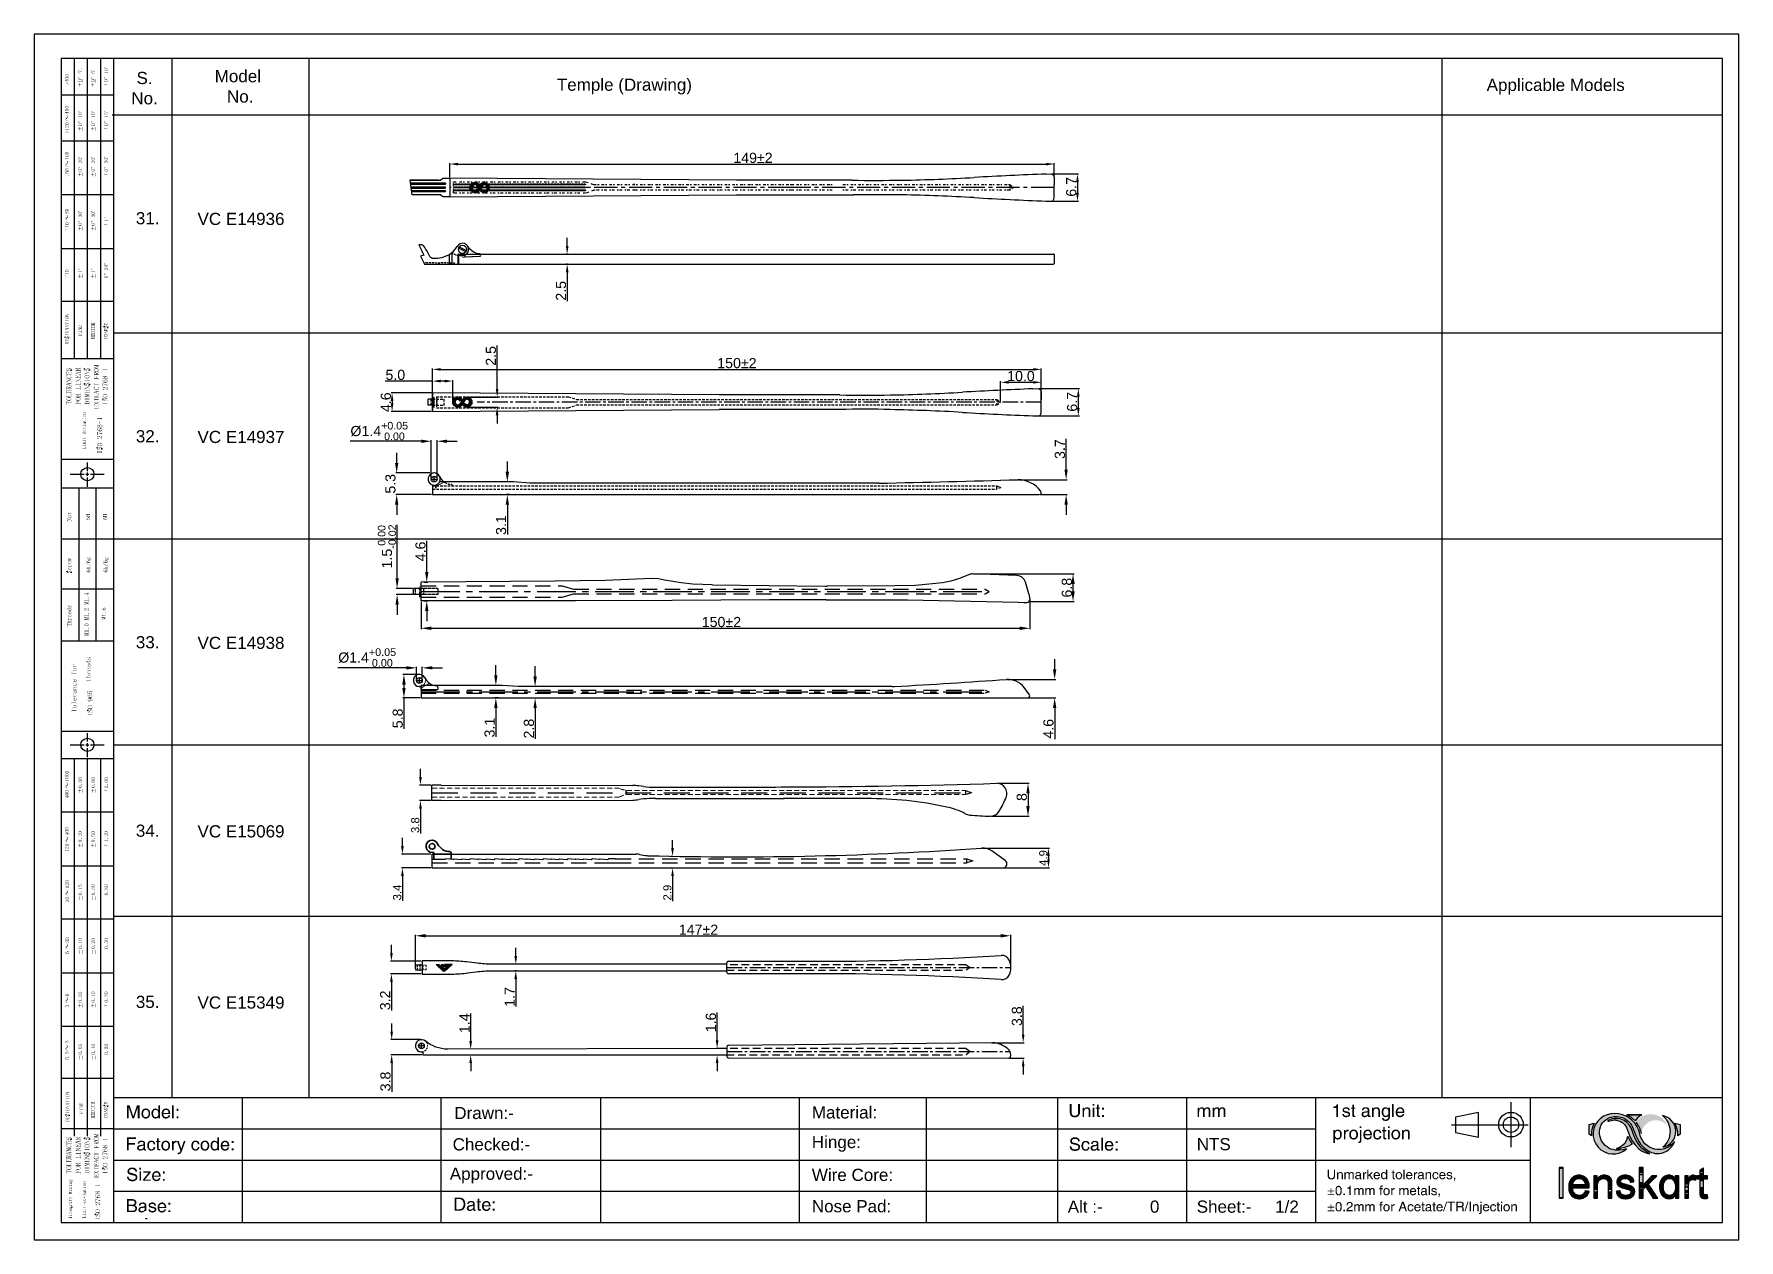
# Model space of a CAD drawing. Header units: millimetres. Extents: x 7018 to 13530, y 4187 to 5692.
# Drawn here: x 9826.4 to 10246.4, y 4951.9 to 5248.9 of the extents above; entities that cross this region are included whole.
import ezdxf

# ---------------------------------------------------------------- set-up
doc = ezdxf.new("R2010")
doc.units = ezdxf.units.MM
for name, pattern in [('CENTER2', [28.575, 19.05, -3.175, 3.175, -3.175]), ('DASHED', [19.05, 12.7, -6.35]), ('HIDDEN', [9.525, 6.35, -3.175]), ('HIDDEN2', [0.1875, 0.125, -0.0625])]:
    doc.linetypes.add(name, pattern=pattern)
for name, color, linetype in [('Center Line', 2, 'CENTER2'), ('Dimension', 3, 'Continuous'), ('Hidden Line', 1, 'HIDDEN2'), ('PDF_Geometry', 7, 'Continuous')]:
    doc.layers.add(name, color=color, linetype=linetype)
doc.layers.add('odj', color=4, linetype='Continuous', lineweight=35)
doc.layers.add('虚线', color=1, linetype='HIDDEN2', lineweight=9)
doc.styles.get("Standard").update_dxf_attribs({"font": 'arial.ttf'})
doc.dimstyles.new('Standard$0', dxfattribs={"dimtxt": 2.3, "dimasz": 2, "dimexe": 1, "dimexo": 1, "dimgap": 1, "dimtad": 1, "dimdec": 1, "dimzin": 0, "dimdsep": 46, "dimtxsty": 'Standard', "dimcen": 0, "dimclrd": 4, "dimclre": 4, "dimclrt": 4, "dimadec": 1, "dimazin": 0, "dimtfac": 1, "dimtdec": 1, "dimtofl": 0, "dimtmove": 0, "dimatfit": 0, "dimfxl": 1, "dimtfillclr": 256, "dimtolj": 1, "dimtzin": 0, "dimlwd": -1, "dimlwe": -1, "dimarcsym": 1})

msp = doc.modelspace()

# ---------------------------------------------------------------- texts
at = {"attachment_point": 5}
for s, insert, char_height, width in [('S. \\PNo.', (9853.581, 5235.546), 2.9997, 34.34827), ('Model \\P No.', (9876.57, 5235.986), 2.9997, 34.34827), ('Temple (Drawing)', (9971.801, 5235.966), 2.99966, 46.92869), ('Applicable Models', (10201.234, 5235.915), 2.99966, 46.92869), ('31.', (9854.347, 5203.498), 2.9997, 34.34827), ('VC E14936', (9877.345, 5203.332), 2.9997, 34.34827), ('32.', (9854.347, 5149.795), 2.9997, 34.34827), ('VC E14937', (9877.345, 5149.63), 2.9997, 34.34827), ('33.', (9854.347, 5099.063), 2.9997, 34.34827), ('VC E14938', (9877.345, 5098.897), 2.9997, 34.34827), ('34.', (9854.347, 5052.649), 2.9997, 34.34827), ('VC E15069', (9877.345, 5052.483), 2.9997, 34.34827), ('35.', (9854.347, 5010.477), 2.9997, 34.34827), ('VC E15349', (9877.345, 5010.312), 2.9997, 34.34827), ('Drawn:-', (9937.231, 4983.111), 2.9997, 34.34827), ('\\pxql;Material:', (10035.151, 4983.255), 2.99966, 34.34827), ('Checked:-', (9939.028, 4975.393), 2.9997, 34.34827), ('\\pxql;Hinge:', (10035.151, 4975.537), 2.99966, 34.34827), ('\\pxql;NTS', (10129.968, 4975.437), 2.9997, 34.34827), ('Approved:-', (9939.028, 4967.721), 2.9997, 34.34827), ('\\pxql; Wire Core:', (10033.984, 4967.864), 2.99966, 34.34827), ('\\pxql;Nose Pad:', (10035.151, 4960.147), 2.99966, 34.34827), ('\\pxql;Alt :-          0', (10098.195, 4960.047), 2.99966, 34.34827), ('\\pxql;Sheet:-     1/2', (10129.968, 4960.047), 2.99966, 34.34827)]:
    msp.add_mtext(s, dxfattribs=dict(at, insert=insert, char_height=char_height, width=width))

# ---------------------------------------------------------------- blocks, each defined once
blk = doc.blocks.new('*D1778')
at = {"layer": 'Defpoints', "color": 0, "transparency": 16777216}
for p in [(10066.99, 5026.78), (9920.31, 5018.37), (10066.99, 5018.97)]:
    blk.add_point(p, dxfattribs=at)
at = {"layer": 'Dimension', "color": 3, "transparency": 16777216}
for p, q in [((9920.31, 5018.62), (9920.31, 5027.03)), ((9922.81, 5026.78), (10064.49, 5026.78)), ((10066.99, 5019.22), (10066.99, 5027.03))]:
    blk.add_line(p, q, dxfattribs=at)
for points in [[(9922.81, 5027.2), (9922.81, 5026.36), (9920.31, 5026.78)], [(10064.49, 5027.2), (10064.49, 5026.36), (10066.99, 5026.78)]]:
    blk.add_solid(points, dxfattribs=at)
at = {"layer": 'Dimension', "transparency": 16777216, "insert": (9990.05, 5028.28), "char_height": 2.5, "attachment_point": 5}
blk.add_mtext('\\A1;147±2', dxfattribs=at)
blk = doc.blocks.new('*D1779')
at = {"layer": 'Defpoints', "color": 0, "transparency": 16777216}
for p in [(9922.01, 5020.55), (9914.4, 5017.38), (9922.01, 5017.38)]:
    blk.add_point(p, dxfattribs=at)
at = {"layer": 'Dimension', "color": 3, "transparency": 16777216}
for p, q in [((9914.4, 5022.55), (9914.4, 5024.55)), ((9921.76, 5020.55), (9914.15, 5020.55)), ((9921.76, 5017.38), (9914.15, 5017.38)), ((9914.4, 5015.38), (9914.4, 5008.35))]:
    blk.add_line(p, q, dxfattribs=at)
for points in [[(9914.07, 5022.55), (9914.74, 5022.55), (9914.4, 5020.55)], [(9914.07, 5015.38), (9914.74, 5015.38), (9914.4, 5017.38)]]:
    blk.add_solid(points, dxfattribs=at)
at = {"layer": 'Dimension', "transparency": 16777216, "insert": (9912.88, 5010.87), "char_height": 2.5, "attachment_point": 5, "rotation": 90}
blk.add_mtext('\\A1;3.2', dxfattribs=at)
blk = doc.blocks.new('*D1780')
at = {"layer": 'Defpoints', "color": 0, "transparency": 16777216}
for p in [(9945.35, 5019.79), (9945.04, 5018.14), (9945.35, 5018.14)]:
    blk.add_point(p, dxfattribs=at)
at = {"layer": 'Dimension', "color": 3, "transparency": 16777216}
for p, q in [((9945.04, 5021.79), (9945.04, 5023.79)), ((9945.1, 5019.79), (9944.79, 5019.79)), ((9945.1, 5018.14), (9944.79, 5018.14)), ((9945.04, 5016.14), (9945.04, 5009.32))]:
    blk.add_line(p, q, dxfattribs=at)
for points in [[(9944.7, 5021.79), (9945.37, 5021.79), (9945.04, 5019.79)], [(9944.7, 5016.14), (9945.37, 5016.14), (9945.04, 5018.14)]]:
    blk.add_solid(points, dxfattribs=at)
at = {"layer": 'Dimension', "transparency": 16777216, "insert": (9943.53, 5011.73), "char_height": 2.5, "attachment_point": 5, "rotation": 90}
blk.add_mtext('\\A1;1.7', dxfattribs=at)
blk = doc.blocks.new('*D1781')
at = {"layer": 'Defpoints', "color": 0, "transparency": 16777216}
for p in [(9921.81, 5001.2), (9914.47, 4997.42), (9922.15, 4997.42)]:
    blk.add_point(p, dxfattribs=at)
at = {"layer": 'Dimension', "color": 3, "transparency": 16777216}
for p, q in [((9914.47, 5003.2), (9914.47, 5005.2)), ((9921.56, 5001.2), (9914.22, 5001.2)), ((9921.9, 4997.42), (9914.22, 4997.42)), ((9914.47, 4995.42), (9914.47, 4988.36))]:
    blk.add_line(p, q, dxfattribs=at)
for points in [[(9914.13, 5003.2), (9914.8, 5003.2), (9914.47, 5001.2)], [(9914.13, 4995.42), (9914.8, 4995.42), (9914.47, 4997.42)]]:
    blk.add_solid(points, dxfattribs=at)
at = {"layer": 'Dimension', "transparency": 16777216, "insert": (9912.94, 4990.89), "char_height": 2.5, "attachment_point": 5, "rotation": 90}
blk.add_mtext('\\A1;3.8', dxfattribs=at)
blk = doc.blocks.new('*D1782')
at = {"layer": 'Defpoints', "color": 0, "transparency": 16777216}
for p in [(9994.64, 4999.04), (9997, 4999.04), (9994.64, 4997.45)]:
    blk.add_point(p, dxfattribs=at)
at = {"layer": 'Dimension', "color": 3, "transparency": 16777216}
for p, q in [((9994.64, 5001.04), (9994.64, 5007.85)), ((9996.75, 4999.04), (9994.39, 4999.04)), ((9994.64, 4995.45), (9994.64, 4993.45))]:
    blk.add_line(p, q, dxfattribs=at)
for points in [[(9994.31, 5001.04), (9994.97, 5001.04), (9994.64, 4999.04)], [(9994.31, 4995.45), (9994.97, 4995.45), (9994.64, 4997.45)]]:
    blk.add_solid(points, dxfattribs=at)
at = {"layer": 'Dimension', "transparency": 16777216, "insert": (9993.12, 5005.44), "char_height": 2.5, "attachment_point": 5, "rotation": 90}
blk.add_mtext('\\A1;1.6', dxfattribs=at)
blk = doc.blocks.new('*D2427')
at = {"layer": 'Defpoints', "color": 0, "transparency": 16777216}
for p in [(9933.93, 4998.83), (9933.93, 4998.83), (9928.73, 4997.42)]:
    blk.add_point(p, dxfattribs=at)
at = {"layer": 'Dimension', "color": 3, "transparency": 16777216}
for p, q in [((9933.93, 5000.83), (9933.93, 5007.64)), ((9928.98, 4997.42), (9934.18, 4997.42)), ((9933.93, 4995.42), (9933.93, 4993.42))]:
    blk.add_line(p, q, dxfattribs=at)
for points in [[(9933.59, 5000.83), (9934.26, 5000.83), (9933.93, 4998.83)], [(9933.59, 4995.42), (9934.26, 4995.42), (9933.93, 4997.42)]]:
    blk.add_solid(points, dxfattribs=at)
at = {"layer": 'Dimension', "transparency": 16777216, "insert": (9932.42, 5005.24), "char_height": 2.5, "attachment_point": 5, "rotation": 90}
blk.add_mtext('\\A1;1.4', dxfattribs=at)
blk = doc.blocks.new('*D2428')
at = {"layer": 'Defpoints', "color": 0, "transparency": 16777216}
for p in [(10062.01, 5000.45), (10066.4, 4996.65), (10070.04, 4996.65)]:
    blk.add_point(p, dxfattribs=at)
at = {"layer": 'Dimension', "color": 3, "transparency": 16777216}
for p, q in [((10070.04, 5002.45), (10070.04, 5009.5)), ((10062.26, 5000.45), (10070.29, 5000.45)), ((10066.65, 4996.65), (10070.29, 4996.65)), ((10070.04, 4994.65), (10070.04, 4992.65))]:
    blk.add_line(p, q, dxfattribs=at)
for points in [[(10069.71, 5002.45), (10070.37, 5002.45), (10070.04, 5000.45)], [(10069.71, 4994.65), (10070.37, 4994.65), (10070.04, 4996.65)]]:
    blk.add_solid(points, dxfattribs=at)
at = {"layer": 'Dimension', "transparency": 16777216, "insert": (10068.51, 5006.98), "char_height": 2.5, "attachment_point": 5, "rotation": 90}
blk.add_mtext('\\A1;3.8', dxfattribs=at)
blk = doc.blocks.new('*D2731')
at = {"layer": 'Defpoints', "color": 0, "transparency": 16777216}
for p in [(10059.74, 5048.4), (10065.03, 5043.5), (10076.27, 5043.5)]:
    blk.add_point(p, dxfattribs=at)
at = {"layer": 'Dimension', "color": 3, "transparency": 16777216}
for p, q in [((10059.99, 5048.4), (10076.52, 5048.4)), ((10076.27, 5046.4), (10076.27, 5045.5)), ((10065.28, 5043.5), (10076.52, 5043.5))]:
    blk.add_line(p, q, dxfattribs=at)
for points in [[(10075.94, 5046.4), (10076.6, 5046.4), (10076.27, 5048.4)], [(10075.94, 5045.5), (10076.6, 5045.5), (10076.27, 5043.5)]]:
    blk.add_solid(points, dxfattribs=at)
at = {"layer": 'Dimension', "transparency": 16777216, "insert": (10075, 5045.95), "char_height": 2, "attachment_point": 5, "rotation": 90}
blk.add_mtext('\\A1;4.9', dxfattribs=at)
blk = doc.blocks.new('*D2732')
at = {"layer": 'Defpoints', "color": 0, "transparency": 16777216}
for p in [(9924.39, 5046.9), (9917.11, 5043.5), (9924.39, 5043.5)]:
    blk.add_point(p, dxfattribs=at)
at = {"layer": 'Dimension', "color": 3, "transparency": 16777216}
for p, q in [((9917.11, 5048.9), (9917.11, 5050.9)), ((9924.14, 5046.9), (9916.86, 5046.9)), ((9924.14, 5043.5), (9916.86, 5043.5)), ((9917.11, 5041.5), (9917.11, 5035.37))]:
    blk.add_line(p, q, dxfattribs=at)
for points in [[(9916.78, 5048.9), (9917.45, 5048.9), (9917.11, 5046.9)], [(9916.78, 5041.5), (9917.45, 5041.5), (9917.11, 5043.5)]]:
    blk.add_solid(points, dxfattribs=at)
at = {"layer": 'Dimension', "transparency": 16777216, "insert": (9915.84, 5037.44), "char_height": 2, "attachment_point": 5, "rotation": 90}
blk.add_mtext('\\A1;3.4', dxfattribs=at)
blk = doc.blocks.new('*D2733')
at = {"layer": 'Defpoints', "color": 0, "transparency": 16777216}
for p in [(9983.76, 5046.37), (9983.66, 5043.5), (9983.76, 5043.5)]:
    blk.add_point(p, dxfattribs=at)
at = {"layer": 'Dimension', "color": 3, "transparency": 16777216}
for p, q in [((9983.66, 5048.37), (9983.66, 5050.37)), ((9983.51, 5046.37), (9983.41, 5046.37)), ((9983.51, 5043.5), (9983.41, 5043.5)), ((9983.66, 5041.5), (9983.66, 5035.32))]:
    blk.add_line(p, q, dxfattribs=at)
for points in [[(9983.33, 5048.37), (9983.99, 5048.37), (9983.66, 5046.37)], [(9983.33, 5041.5), (9983.99, 5041.5), (9983.66, 5043.5)]]:
    blk.add_solid(points, dxfattribs=at)
at = {"layer": 'Dimension', "transparency": 16777216, "insert": (9982.39, 5037.41), "char_height": 2, "attachment_point": 5, "rotation": 90}
blk.add_mtext('\\A1;2.9', dxfattribs=at)
blk = doc.blocks.new('*D1901')
at = {"layer": 'Defpoints', "color": 0, "transparency": 16777216}
for p in [(10063.53, 5064.34), (10061.98, 5056.22), (10071.23, 5056.22)]:
    blk.add_point(p, dxfattribs=at)
at = {"layer": 'Dimension', "color": 3, "transparency": 16777216}
for p, q in [((10063.78, 5064.34), (10071.48, 5064.34)), ((10071.23, 5061.84), (10071.23, 5058.72)), ((10062.23, 5056.22), (10071.48, 5056.22))]:
    blk.add_line(p, q, dxfattribs=at)
for points in [[(10070.81, 5061.84), (10071.65, 5061.84), (10071.23, 5064.34)], [(10070.81, 5058.72), (10071.65, 5058.72), (10071.23, 5056.22)]]:
    blk.add_solid(points, dxfattribs=at)
at = {"layer": 'Dimension', "transparency": 16777216, "insert": (10069.7, 5060.95), "char_height": 2.5, "attachment_point": 5, "rotation": 90}
blk.add_mtext('\\A1;8', dxfattribs=at)
blk = doc.blocks.new('*D2734')
at = {"layer": 'Defpoints', "color": 0, "transparency": 16777216}
for p in [(9924.39, 5063.9), (9921.55, 5060.1), (9924.39, 5060.1)]:
    blk.add_point(p, dxfattribs=at)
at = {"layer": 'Dimension', "color": 3, "transparency": 16777216}
for p, q in [((9921.55, 5065.9), (9921.55, 5067.9)), ((9924.14, 5063.9), (9921.3, 5063.9)), ((9924.14, 5060.1), (9921.3, 5060.1)), ((9921.55, 5058.1), (9921.55, 5051.96))]:
    blk.add_line(p, q, dxfattribs=at)
for points in [[(9921.22, 5065.9), (9921.88, 5065.9), (9921.55, 5063.9)], [(9921.22, 5058.1), (9921.88, 5058.1), (9921.55, 5060.1)]]:
    blk.add_solid(points, dxfattribs=at)
at = {"layer": 'Dimension', "transparency": 16777216, "insert": (9920.28, 5054.03), "char_height": 2, "attachment_point": 5, "rotation": 90}
blk.add_mtext('\\A1;3.8', dxfattribs=at)
blk = doc.blocks.new('fr')
at = {"transparency": 33554559}
for points in [[(1488.16, -437.24), (1488.16, -444.82), (1489.15, -444.82), (1489.15, -437.24)], [(1498.94, -439.18), (1498.94, -439.23), (1498.72, -439.23), (1498.67, -439.27), (1498.58, -439.27), (1498.54, -439.32), (1498.45, -439.32), (1498.4, -439.36), (1498.31, -439.41), (1498.27, -439.41), (1498.22, -439.45), (1498.18, -439.45), (1498.09, -439.54), (1498.04, -439.54), (1497.95, -439.59), (1497.95, -439.63), (1497.9, -439.63), (1497.86, -439.68), (1497.86, -439.72), (1497.81, -439.72), (1497.81, -439.77), (1497.77, -439.77), (1497.77, -439.81), (1497.72, -439.86), (1497.68, -439.86), (1497.68, -439.9), (1497.63, -439.9), (1497.63, -439.95), (1497.59, -439.95), (1497.59, -439.99), (1497.54, -440.04), (1497.54, -440.08), (1497.5, -440.08), (1497.5, -439.32), (1496.69, -439.32), (1496.69, -444.82), (1497.59, -444.82), (1497.59, -441.8), (1497.63, -441.8), (1497.63, -441.26), (1497.68, -441.21), (1497.68, -441.03), (1497.72, -441.03), (1497.72, -440.85), (1497.81, -440.67), (1497.86, -440.62), (1497.86, -440.58), (1497.95, -440.49), (1497.95, -440.44), (1497.99, -440.44), (1498.04, -440.4), (1498.04, -440.35), (1498.09, -440.35), (1498.22, -440.22), (1498.27, -440.22), (1498.31, -440.17), (1498.4, -440.17), (1498.49, -440.08), (1498.58, -440.08), (1498.63, -440.04), (1498.76, -440.04), (1498.81, -439.99), (1499.35, -439.99), (1499.39, -440.04), (1499.53, -440.04), (1499.53, -440.08), (1499.62, -440.08), (1499.66, -440.13), (1499.71, -440.13), (1499.71, -440.17), (1499.8, -440.17), (1499.8, -440.22), (1499.85, -440.22), (1499.89, -440.26), (1499.89, -440.31), (1499.94, -440.31), (1499.98, -440.35), (1499.98, -440.4), (1500.07, -440.49), (1500.07, -440.53), (1500.12, -440.58), (1500.12, -440.67), (1500.21, -440.85), (1500.21, -444.82), (1501.15, -444.82), (1501.15, -440.76), (1501.11, -440.67), (1501.11, -440.49), (1501.06, -440.44), (1501.06, -440.31), (1501.02, -440.26), (1501.02, -440.17), (1500.97, -440.17), (1500.97, -440.04), (1500.93, -440.04), (1500.93, -439.99), (1500.88, -439.95), (1500.88, -439.9), (1500.84, -439.9), (1500.84, -439.86), (1500.79, -439.81), (1500.79, -439.77), (1500.75, -439.77), (1500.75, -439.72), (1500.7, -439.72), (1500.7, -439.68), (1500.66, -439.63), (1500.61, -439.63), (1500.61, -439.59), (1500.52, -439.54), (1500.48, -439.54), (1500.39, -439.45), (1500.34, -439.45), (1500.3, -439.41), (1500.25, -439.41), (1500.16, -439.36), (1500.12, -439.36), (1500.12, -439.32), (1500.03, -439.32), (1499.98, -439.27), (1499.85, -439.27), (1499.85, -439.23), (1499.57, -439.23), (1499.53, -439.18)], [(1504.04, -439.18), (1504, -439.23), (1503.77, -439.23), (1503.59, -439.32), (1503.46, -439.32), (1503.41, -439.36), (1503.37, -439.36), (1503.09, -439.5), (1503.05, -439.54), (1503, -439.54), (1502.82, -439.72), (1502.78, -439.72), (1502.78, -439.77), (1502.64, -439.9), (1502.64, -439.95), (1502.6, -439.95), (1502.6, -440.04), (1502.55, -440.04), (1502.55, -440.13), (1502.51, -440.13), (1502.51, -440.22), (1502.46, -440.22), (1502.46, -440.35), (1502.42, -440.35), (1502.42, -440.53), (1502.37, -440.53), (1502.37, -441.08), (1502.42, -441.12), (1502.42, -441.26), (1502.46, -441.26), (1502.46, -441.35), (1502.51, -441.35), (1502.51, -441.44), (1502.55, -441.44), (1502.55, -441.48), (1502.6, -441.53), (1502.6, -441.57), (1502.64, -441.57), (1502.64, -441.62), (1502.69, -441.62), (1502.69, -441.66), (1502.73, -441.66), (1502.73, -441.71), (1502.78, -441.71), (1502.78, -441.75), (1502.82, -441.75), (1502.82, -441.8), (1502.87, -441.8), (1502.87, -441.84), (1502.91, -441.84), (1502.91, -441.89), (1502.96, -441.89), (1503, -441.93), (1503.05, -441.93), (1503.05, -441.98), (1503.14, -441.98), (1503.14, -442.02), (1503.23, -442.02), (1503.32, -442.11), (1503.41, -442.11), (1503.41, -442.16), (1503.5, -442.16), (1503.55, -442.2), (1503.64, -442.2), (1503.68, -442.25), (1503.82, -442.25), (1503.86, -442.29), (1503.95, -442.29), (1504, -442.34), (1504.18, -442.34), (1504.18, -442.38), (1504.36, -442.38), (1504.36, -442.43), (1504.45, -442.43), (1504.54, -442.48), (1504.63, -442.48), (1504.67, -442.52), (1504.76, -442.52), (1504.85, -442.57), (1504.95, -442.57), (1505.04, -442.61), (1505.26, -442.66), (1505.31, -442.7), (1505.4, -442.7), (1505.4, -442.75), (1505.49, -442.75), (1505.53, -442.79), (1505.58, -442.79), (1505.58, -442.84), (1505.62, -442.84), (1505.71, -442.93), (1505.71, -442.97), (1505.76, -443.02), (1505.76, -443.06), (1505.8, -443.06), (1505.8, -443.29), (1505.85, -443.29), (1505.8, -443.33), (1505.8, -443.51), (1505.76, -443.51), (1505.76, -443.6), (1505.71, -443.65), (1505.71, -443.69), (1505.67, -443.69), (1505.67, -443.78), (1505.62, -443.78), (1505.58, -443.83), (1505.58, -443.87), (1505.53, -443.87), (1505.53, -443.92), (1505.49, -443.92), (1505.44, -443.96), (1505.4, -443.96), (1505.35, -444.01), (1505.31, -444.01), (1505.31, -444.05), (1505.22, -444.05), (1505.17, -444.1), (1504.99, -444.1), (1504.95, -444.15), (1504.13, -444.15), (1504.09, -444.1), (1503.95, -444.1), (1503.95, -444.05), (1503.82, -444.05), (1503.82, -444.01), (1503.77, -444.01), (1503.73, -443.96), (1503.68, -443.96), (1503.64, -443.92), (1503.59, -443.92), (1503.59, -443.87), (1503.55, -443.87), (1503.5, -443.83), (1503.5, -443.78), (1503.46, -443.78), (1503.46, -443.74), (1503.41, -443.74), (1503.41, -443.69), (1503.37, -443.69), (1503.37, -443.65), (1503.32, -443.6), (1503.32, -443.56), (1503.28, -443.51), (1503.28, -443.42), (1503.23, -443.42), (1503.23, -443.33), (1503.19, -443.33), (1503.19, -443.2), (1503.14, -443.15), (1503.14, -443.02), (1502.96, -443.02), (1502.91, -443.06), (1502.73, -443.06), (1502.69, -443.11), (1502.46, -443.11), (1502.37, -443.15), (1502.19, -443.15), (1502.19, -443.2), (1502.24, -443.2), (1502.24, -443.38), (1502.28, -443.38), (1502.28, -443.51), (1502.33, -443.56), (1502.33, -443.65), (1502.37, -443.69), (1502.37, -443.78), (1502.42, -443.78), (1502.42, -443.87), (1502.46, -443.87), (1502.46, -443.92), (1502.51, -443.96), (1502.51, -444.05), (1502.55, -444.05), (1502.55, -444.1), (1502.6, -444.1), (1502.6, -444.15), (1502.64, -444.15), (1502.64, -444.24), (1502.69, -444.24), (1502.78, -444.33), (1502.78, -444.37), (1502.82, -444.37), (1502.87, -444.42), (1502.87, -444.46), (1502.91, -444.46), (1502.91, -444.51), (1502.96, -444.51), (1503, -444.55), (1503.05, -444.55), (1503.09, -444.6), (1503.19, -444.64), (1503.23, -444.69), (1503.28, -444.69), (1503.41, -444.73), (1503.46, -444.78), (1504, -444.91), (1504.22, -444.91), (1504.4, -444.96), (1504.63, -444.96), (1504.81, -444.91), (1505.04, -444.91), (1505.4, -444.82), (1505.44, -444.82), (1505.58, -444.78), (1505.62, -444.73), (1505.76, -444.69), (1505.8, -444.69), (1505.89, -444.64), (1505.94, -444.6), (1506.03, -444.55), (1506.07, -444.51), (1506.12, -444.51), (1506.12, -444.46), (1506.16, -444.46), (1506.21, -444.42), (1506.21, -444.37), (1506.25, -444.37), (1506.39, -444.24), (1506.39, -444.19), (1506.43, -444.19), (1506.43, -444.15), (1506.48, -444.15), (1506.48, -444.1), (1506.52, -444.1), (1506.52, -444.01), (1506.57, -444.01), (1506.57, -443.96), (1506.62, -443.92), (1506.62, -443.87), (1506.66, -443.87), (1506.66, -443.74), (1506.71, -443.74), (1506.71, -443.6), (1506.75, -443.6), (1506.75, -443.33), (1506.8, -443.29), (1506.8, -443.06), (1506.75, -443.06), (1506.75, -442.79), (1506.71, -442.79), (1506.71, -442.66), (1506.66, -442.61), (1506.66, -442.57), (1506.62, -442.52), (1506.62, -442.48), (1506.57, -442.43), (1506.57, -442.38), (1506.52, -442.38), (1506.52, -442.34), (1506.48, -442.34), (1506.48, -442.25), (1506.43, -442.25), (1506.39, -442.2), (1506.34, -442.2), (1506.34, -442.16), (1506.3, -442.16), (1506.3, -442.11), (1506.25, -442.11), (1506.21, -442.02), (1506.12, -442.02), (1506.12, -441.98), (1506.07, -441.98), (1506.03, -441.93), (1505.98, -441.93), (1505.94, -441.89), (1505.89, -441.89), (1505.85, -441.84), (1505.76, -441.84), (1505.71, -441.8), (1505.62, -441.8), (1505.58, -441.75), (1505.49, -441.75), (1505.44, -441.71), (1505.31, -441.71), (1505.31, -441.66), (1505.17, -441.66), (1505.13, -441.62), (1504.99, -441.62), (1504.95, -441.57), (1504.85, -441.57), (1504.85, -441.53), (1504.72, -441.53), (1504.67, -441.48), (1504.49, -441.48), (1504.49, -441.44), (1504.36, -441.44), (1504.31, -441.39), (1504.22, -441.39), (1504.22, -441.35), (1504.04, -441.35), (1504.04, -441.3), (1503.86, -441.3), (1503.77, -441.26), (1503.73, -441.26), (1503.73, -441.21), (1503.64, -441.21), (1503.55, -441.12), (1503.5, -441.12), (1503.46, -441.08), (1503.46, -441.03), (1503.41, -441.03), (1503.37, -440.94), (1503.32, -440.9), (1503.32, -440.81), (1503.28, -440.81), (1503.28, -440.49), (1503.32, -440.44), (1503.32, -440.4), (1503.37, -440.35), (1503.37, -440.31), (1503.41, -440.31), (1503.46, -440.26), (1503.46, -440.22), (1503.5, -440.22), (1503.59, -440.13), (1503.64, -440.13), (1503.64, -440.08), (1503.73, -440.08), (1503.73, -440.04), (1503.86, -440.04), (1503.91, -439.99), (1504.13, -439.99), (1504.18, -439.95), (1504.72, -439.95), (1504.76, -439.99), (1504.95, -439.99), (1504.99, -440.04), (1505.08, -440.04), (1505.08, -440.08), (1505.17, -440.08), (1505.17, -440.13), (1505.22, -440.13), (1505.26, -440.17), (1505.31, -440.17), (1505.31, -440.22), (1505.35, -440.22), (1505.44, -440.31), (1505.44, -440.35), (1505.49, -440.35), (1505.49, -440.4), (1505.53, -440.44), (1505.53, -440.49), (1505.58, -440.53), (1505.58, -440.58), (1505.62, -440.62), (1505.62, -440.81), (1505.67, -440.81), (1505.67, -440.85), (1505.85, -440.85), (1505.85, -440.81), (1506.16, -440.81), (1506.21, -440.76), (1506.52, -440.76), (1506.52, -440.72), (1506.57, -440.72), (1506.57, -440.62), (1506.52, -440.62), (1506.52, -440.44), (1506.48, -440.4), (1506.48, -440.26), (1506.43, -440.26), (1506.43, -440.17), (1506.39, -440.13), (1506.39, -440.04), (1506.34, -440.04), (1506.34, -439.99), (1506.3, -439.99), (1506.3, -439.9), (1506.25, -439.9), (1506.25, -439.86), (1506.07, -439.68), (1505.98, -439.63), (1505.89, -439.54), (1505.8, -439.5), (1505.76, -439.45), (1505.71, -439.45), (1505.53, -439.36), (1505.44, -439.36), (1505.4, -439.32), (1505.31, -439.32), (1505.17, -439.27), (1505.08, -439.23), (1504.81, -439.23), (1504.76, -439.18)], [(1520.97, -439.18), (1520.92, -439.23), (1520.79, -439.23), (1520.74, -439.27), (1520.65, -439.27), (1520.65, -439.32), (1520.61, -439.32), (1520.56, -439.36), (1520.52, -439.36), (1520.52, -439.41), (1520.47, -439.41), (1520.24, -439.63), (1520.24, -439.68), (1520.2, -439.68), (1520.2, -439.72), (1520.11, -439.81), (1520.11, -439.86), (1520.06, -439.86), (1520.06, -439.9), (1520.02, -439.95), (1520.02, -439.99), (1519.97, -440.04), (1519.97, -440.08), (1519.93, -440.13), (1519.93, -439.32), (1519.07, -439.32), (1519.07, -444.82), (1520.02, -444.82), (1520.02, -441.57), (1520.06, -441.48), (1520.06, -441.17), (1520.2, -440.76), (1520.29, -440.62), (1520.34, -440.53), (1520.34, -440.49), (1520.43, -440.44), (1520.47, -440.4), (1520.52, -440.35), (1520.52, -440.31), (1520.56, -440.31), (1520.61, -440.26), (1520.65, -440.26), (1520.65, -440.22), (1520.74, -440.22), (1520.79, -440.17), (1521.01, -440.17), (1521.06, -440.13), (1521.19, -440.13), (1521.19, -440.17), (1521.42, -440.17), (1521.46, -440.22), (1521.51, -440.22), (1521.51, -440.26), (1521.6, -440.26), (1521.64, -440.31), (1521.69, -440.31), (1521.73, -440.35), (1521.78, -440.31), (1521.78, -440.22), (1521.82, -440.22), (1521.82, -440.13), (1521.87, -440.08), (1521.87, -439.99), (1521.91, -439.95), (1521.91, -439.86), (1521.96, -439.86), (1521.96, -439.77), (1522.01, -439.72), (1522.01, -439.63), (1522.05, -439.59), (1522.05, -439.45), (1521.96, -439.45), (1521.96, -439.41), (1521.91, -439.41), (1521.87, -439.36), (1521.82, -439.36), (1521.78, -439.32), (1521.69, -439.32), (1521.69, -439.27), (1521.6, -439.27), (1521.51, -439.23), (1521.33, -439.23), (1521.33, -439.18)], [(1523.72, -437.38), (1523.68, -437.42), (1523.63, -437.42), (1523.63, -437.47), (1523.58, -437.47), (1523.49, -437.51), (1523.45, -437.56), (1523.36, -437.6), (1523.31, -437.6), (1523.22, -437.69), (1523.18, -437.69), (1523.04, -437.83), (1522.95, -437.83), (1522.91, -437.87), (1522.86, -437.87), (1522.86, -437.92), (1522.82, -437.92), (1522.82, -439.32), (1522.1, -439.32), (1522.1, -440.04), (1522.82, -440.04), (1522.82, -444.01), (1522.86, -444.01), (1522.86, -444.19), (1522.91, -444.24), (1522.91, -444.33), (1522.95, -444.37), (1522.95, -444.42), (1523.04, -444.51), (1523.04, -444.55), (1523.09, -444.55), (1523.22, -444.69), (1523.4, -444.78), (1523.49, -444.78), (1523.54, -444.82), (1523.63, -444.82), (1523.68, -444.87), (1524.53, -444.87), (1524.58, -444.82), (1524.71, -444.82), (1524.76, -444.78), (1524.8, -444.78), (1524.76, -444.73), (1524.76, -444.51), (1524.71, -444.46), (1524.71, -444.24), (1524.67, -444.19), (1524.67, -443.96), (1524.58, -443.96), (1524.53, -444.01), (1524.08, -444.01), (1524.08, -443.96), (1523.95, -443.96), (1523.9, -443.92), (1523.9, -443.87), (1523.86, -443.87), (1523.86, -443.83), (1523.81, -443.83), (1523.81, -443.78), (1523.77, -443.78), (1523.77, -443.69), (1523.72, -443.69), (1523.72, -440.04), (1524.67, -440.04), (1524.67, -439.32), (1523.72, -439.32)]]:
    blk.add_hatch(color=256, dxfattribs=at).paths.add_polyline_path(points)
h = blk.add_hatch(color=256, dxfattribs=at)
h.paths.add_polyline_path([(1495.51, -441.57), (1495.51, -441.26), (1495.47, -441.26), (1495.47, -441.12), (1495.42, -441.03), (1495.42, -440.94), (1495.38, -440.9), (1495.38, -440.81), (1495.33, -440.76), (1495.33, -440.67), (1495.29, -440.62), (1495.24, -440.53), (1495.24, -440.44), (1495.2, -440.4), (1495.2, -440.35), (1495.15, -440.35), (1495.11, -440.26), (1495.11, -440.22), (1495.02, -440.13), (1495.02, -440.08), (1494.97, -440.08), (1494.97, -440.04), (1494.93, -440.04), (1494.93, -439.99), (1494.88, -439.99), (1494.88, -439.95), (1494.61, -439.68), (1494.56, -439.68), (1494.47, -439.59), (1494.43, -439.59), (1494.34, -439.5), (1494.29, -439.5), (1494.2, -439.45), (1494.16, -439.41), (1494.07, -439.36), (1493.98, -439.36), (1493.93, -439.32), (1493.84, -439.27), (1493.8, -439.27), (1493.66, -439.23), (1493.44, -439.23), (1493.3, -439.18), (1492.71, -439.18), (1492.62, -439.23), (1492.44, -439.23), (1492.31, -439.27), (1492.26, -439.27), (1492.13, -439.32), (1492.13, -439.36), (1491.99, -439.36), (1491.95, -439.41), (1491.86, -439.45), (1491.81, -439.5), (1491.72, -439.5), (1491.63, -439.59), (1491.5, -439.68), (1491.41, -439.77), (1491.36, -439.77), (1491.36, -439.81), (1491.32, -439.81), (1491.32, -439.86), (1491.27, -439.86), (1491.23, -439.9), (1491.23, -439.95), (1491.18, -439.95), (1491.18, -439.99), (1491.13, -439.99), (1491.13, -440.04), (1491.09, -440.04), (1491.09, -440.08), (1491.04, -440.13), (1491.04, -440.17), (1491, -440.17), (1491, -440.26), (1490.95, -440.26), (1490.91, -440.35), (1490.91, -440.4), (1490.86, -440.4), (1490.86, -440.44), (1490.82, -440.49), (1490.82, -440.53), (1490.77, -440.62), (1490.73, -440.67), (1490.73, -440.76), (1490.68, -440.76), (1490.68, -440.85), (1490.64, -440.9), (1490.64, -441.03), (1490.59, -441.03), (1490.59, -441.21), (1490.55, -441.26), (1490.55, -441.53), (1490.5, -441.57), (1490.5, -442.66), (1490.55, -442.79), (1490.55, -442.88), (1490.59, -442.97), (1490.59, -443.11), (1490.64, -443.15), (1490.64, -443.29), (1490.68, -443.29), (1490.68, -443.38), (1490.73, -443.42), (1490.77, -443.51), (1490.77, -443.6), (1490.82, -443.6), (1490.82, -443.69), (1490.86, -443.69), (1490.86, -443.78), (1490.91, -443.78), (1490.91, -443.83), (1491, -443.92), (1491, -443.96), (1491.04, -443.96), (1491.04, -444.01), (1491.09, -444.05), (1491.13, -444.05), (1491.13, -444.15), (1491.18, -444.15), (1491.18, -444.19), (1491.23, -444.19), (1491.23, -444.24), (1491.27, -444.24), (1491.32, -444.33), (1491.36, -444.37), (1491.45, -444.42), (1491.5, -444.46), (1491.59, -444.51), (1491.63, -444.55), (1491.72, -444.6), (1491.77, -444.6), (1491.86, -444.64), (1491.9, -444.69), (1491.99, -444.73), (1492.04, -444.73), (1492.31, -444.82), (1492.35, -444.82), (1492.62, -444.91), (1492.94, -444.91), (1492.99, -444.96), (1493.26, -444.96), (1493.3, -444.91), (1493.62, -444.91), (1493.71, -444.87), (1493.75, -444.87), (1494.02, -444.78), (1494.07, -444.78), (1494.16, -444.73), (1494.2, -444.73), (1494.29, -444.69), (1494.34, -444.64), (1494.43, -444.6), (1494.47, -444.6), (1494.56, -444.55), (1494.61, -444.51), (1494.7, -444.46), (1494.75, -444.42), (1494.84, -444.37), (1494.88, -444.33), (1494.93, -444.24), (1494.97, -444.24), (1494.97, -444.19), (1495.02, -444.19), (1495.02, -444.15), (1495.06, -444.15), (1495.06, -444.1), (1495.15, -444.01), (1495.15, -443.96), (1495.2, -443.96), (1495.2, -443.92), (1495.24, -443.87), (1495.24, -443.83), (1495.29, -443.83), (1495.29, -443.74), (1495.33, -443.69), (1495.42, -443.51), (1495.42, -443.42), (1495.47, -443.42), (1495.47, -443.29), (1495.51, -443.29), (1495.51, -443.15), (1495.38, -443.15), (1495.29, -443.11), (1495.06, -443.11), (1494.97, -443.06), (1494.66, -443.06), (1494.61, -443.02), (1494.56, -443.02), (1494.56, -443.11), (1494.52, -443.11), (1494.52, -443.2), (1494.47, -443.2), (1494.47, -443.29), (1494.43, -443.33), (1494.43, -443.38), (1494.38, -443.42), (1494.29, -443.6), (1494.25, -443.6), (1494.2, -443.69), (1494.16, -443.74), (1494.16, -443.78), (1494.11, -443.78), (1494.11, -443.83), (1494.07, -443.83), (1493.98, -443.92), (1493.93, -443.92), (1493.89, -443.96), (1493.84, -443.96), (1493.84, -444.01), (1493.8, -444.01), (1493.75, -444.05), (1493.66, -444.05), (1493.62, -444.1), (1493.53, -444.1), (1493.48, -444.15), (1492.71, -444.15), (1492.71, -444.1), (1492.58, -444.1), (1492.58, -444.05), (1492.44, -444.05), (1492.44, -444.01), (1492.35, -444.01), (1492.35, -443.96), (1492.31, -443.96), (1492.26, -443.92), (1492.22, -443.92), (1492.13, -443.83), (1492.08, -443.83), (1492.08, -443.78), (1492.04, -443.78), (1492.04, -443.74), (1491.99, -443.69), (1491.95, -443.69), (1491.86, -443.51), (1491.81, -443.51), (1491.77, -443.42), (1491.72, -443.38), (1491.72, -443.29), (1491.68, -443.29), (1491.68, -443.2), (1491.63, -443.2), (1491.63, -443.11), (1491.59, -443.11), (1491.59, -442.97), (1491.54, -442.88), (1491.54, -442.84), (1491.5, -442.79), (1491.5, -442.48), (1491.45, -442.48), (1491.45, -442.29), (1495.56, -442.29), (1495.56, -441.57)])
h.paths.add_polyline_path([(1494.56, -441.26), (1494.56, -441.53), (1491.5, -441.53), (1491.5, -441.35), (1491.54, -441.35), (1491.54, -441.12), (1491.59, -441.12), (1491.59, -441.03), (1491.63, -440.99), (1491.63, -440.9), (1491.68, -440.85), (1491.68, -440.81), (1491.72, -440.76), (1491.72, -440.72), (1491.77, -440.67), (1491.77, -440.62), (1491.81, -440.62), (1491.86, -440.53), (1491.9, -440.49), (1491.9, -440.44), (1491.99, -440.4), (1491.99, -440.35), (1492.04, -440.35), (1492.08, -440.26), (1492.13, -440.26), (1492.22, -440.17), (1492.26, -440.17), (1492.31, -440.13), (1492.35, -440.13), (1492.35, -440.08), (1492.44, -440.08), (1492.44, -440.04), (1492.53, -440.04), (1492.58, -439.99), (1492.71, -439.99), (1492.8, -439.95), (1493.35, -439.95), (1493.39, -439.99), (1493.53, -439.99), (1493.57, -440.04), (1493.66, -440.04), (1493.71, -440.08), (1493.75, -440.08), (1493.8, -440.13), (1493.84, -440.13), (1493.89, -440.17), (1493.98, -440.22), (1493.98, -440.26), (1494.02, -440.26), (1494.07, -440.35), (1494.11, -440.35), (1494.11, -440.4), (1494.16, -440.4), (1494.2, -440.44), (1494.2, -440.49), (1494.25, -440.53), (1494.29, -440.62), (1494.34, -440.62), (1494.34, -440.67), (1494.38, -440.72), (1494.38, -440.76), (1494.43, -440.81), (1494.43, -440.9), (1494.47, -440.94), (1494.47, -441.03), (1494.52, -441.12), (1494.52, -441.26)], flags=0)
h = blk.add_hatch(color=256, dxfattribs=at)
h.paths.add_polyline_path([(1510.54, -441.98), (1510.54, -441.93), (1510.5, -441.93), (1510.5, -441.84), (1510.45, -441.84), (1510.41, -441.75), (1510.36, -441.71), (1510.36, -441.66), (1510.32, -441.66), (1510.32, -441.57), (1510.27, -441.57), (1510.27, -441.53), (1510.23, -441.48), (1510.23, -441.44), (1510.18, -441.44), (1510.18, -441.39), (1510.14, -441.35), (1510.14, -441.3), (1510.18, -441.3), (1510.63, -440.85), (1510.68, -440.85), (1510.68, -440.81), (1510.72, -440.81), (1510.72, -440.76), (1510.77, -440.76), (1510.81, -440.72), (1510.86, -440.62), (1510.9, -440.58), (1510.99, -440.53), (1510.99, -440.49), (1511.08, -440.44), (1511.08, -440.4), (1511.13, -440.35), (1511.17, -440.35), (1511.17, -440.31), (1511.22, -440.26), (1511.26, -440.26), (1511.26, -440.22), (1511.31, -440.22), (1511.35, -440.17), (1511.35, -440.13), (1511.4, -440.13), (1511.4, -440.08), (1511.44, -440.08), (1511.49, -440.04), (1511.49, -439.99), (1511.53, -439.99), (1511.53, -439.95), (1511.58, -439.95), (1511.58, -439.9), (1511.62, -439.9), (1511.94, -439.59), (1511.99, -439.54), (1512.03, -439.54), (1512.03, -439.5), (1512.08, -439.5), (1512.08, -439.45), (1512.12, -439.41), (1512.17, -439.41), (1512.17, -439.36), (1512.21, -439.36), (1512.21, -439.32), (1510.99, -439.32), (1510.99, -439.36), (1510.95, -439.41), (1510.9, -439.41), (1510.9, -439.45), (1510.86, -439.45), (1510.86, -439.5), (1510.81, -439.5), (1510.81, -439.54), (1510.72, -439.63), (1510.68, -439.63), (1510.68, -439.68), (1510.63, -439.68), (1510.63, -439.72), (1510.45, -439.9), (1510.41, -439.9), (1510.41, -439.95), (1510.36, -439.95), (1510.36, -439.99), (1510.14, -440.22), (1510.14, -440.26), (1510.09, -440.26), (1509.95, -440.4), (1509.95, -440.44), (1509.86, -440.49), (1509.86, -440.53), (1509.82, -440.53), (1509.73, -440.62), (1509.68, -440.72), (1509.59, -440.76), (1509.59, -440.81), (1509.55, -440.81), (1509.55, -440.85), (1509.5, -440.85), (1509.28, -441.08), (1509.28, -441.12), (1509.23, -441.12), (1509.23, -441.17), (1509.19, -441.17), (1509.19, -441.21), (1509.14, -441.21), (1509.1, -441.26), (1509.1, -441.3), (1509.05, -441.3), (1509.05, -441.35), (1509.01, -441.35), (1509.01, -441.39), (1508.96, -441.39), (1508.96, -441.44), (1508.92, -441.44), (1508.92, -441.48), (1508.87, -441.48), (1508.87, -441.53), (1508.83, -441.53), (1508.83, -437.24), (1507.88, -437.24), (1507.88, -444.82), (1508.83, -444.82), (1508.83, -442.61), (1508.87, -442.61), (1508.87, -442.57), (1508.96, -442.48), (1509.05, -442.43), (1509.05, -442.38), (1509.14, -442.29), (1509.28, -442.2), (1509.46, -442.02), (1509.5, -442.02), (1509.55, -442.07), (1509.55, -442.11), (1509.59, -442.16), (1509.59, -442.2), (1509.64, -442.2), (1509.64, -442.25), (1509.68, -442.29), (1509.68, -442.34), (1509.73, -442.34), (1509.73, -442.38), (1509.77, -442.43), (1509.82, -442.52), (1509.82, -442.57), (1509.86, -442.57), (1509.86, -442.61), (1509.91, -442.66), (1509.91, -442.7), (1510, -442.79), (1510.05, -442.88), (1510.09, -442.93), (1510.09, -442.97), (1510.18, -443.06), (1510.18, -443.11), (1510.27, -443.2), (1510.27, -443.24), (1510.32, -443.29), (1510.36, -443.33), (1510.36, -443.38), (1510.41, -443.38), (1510.41, -443.42), (1510.45, -443.51), (1510.5, -443.51), (1510.5, -443.56), (1510.54, -443.6), (1510.54, -443.65), (1510.59, -443.69), (1510.59, -443.74), (1510.63, -443.74), (1510.63, -443.78), (1510.68, -443.83), (1510.68, -443.87), (1510.72, -443.87), (1510.72, -443.92), (1510.77, -443.96), (1510.77, -444.01), (1510.81, -444.01), (1510.81, -444.1), (1510.86, -444.1), (1510.86, -444.15), (1510.9, -444.15), (1510.9, -444.24), (1510.95, -444.24), (1510.95, -444.28), (1510.99, -444.33), (1510.99, -444.37), (1511.04, -444.37), (1511.04, -444.42), (1511.08, -444.46), (1511.08, -444.51), (1511.13, -444.51), (1511.13, -444.6), (1511.17, -444.6), (1511.17, -444.64), (1511.22, -444.64), (1511.22, -444.73), (1511.26, -444.73), (1511.26, -444.78), (1511.31, -444.78), (1511.31, -444.82), (1512.44, -444.82), (1512.44, -444.78), (1512.39, -444.73), (1512.39, -444.69), (1512.35, -444.69), (1512.35, -444.64), (1512.3, -444.64), (1512.3, -444.6), (1512.26, -444.55), (1512.26, -444.51), (1512.21, -444.46), (1512.21, -444.42), (1512.17, -444.37), (1512.12, -444.37), (1512.12, -444.28), (1512.08, -444.28), (1512.08, -444.24), (1512.03, -444.19), (1512.03, -444.15), (1511.99, -444.15), (1511.99, -444.1), (1511.94, -444.05), (1511.94, -444.01), (1511.9, -444.01), (1511.9, -443.96), (1511.85, -443.92), (1511.85, -443.87), (1511.81, -443.87), (1511.81, -443.83), (1511.76, -443.78), (1511.76, -443.74), (1511.71, -443.74), (1511.71, -443.69), (1511.67, -443.65), (1511.67, -443.6), (1511.58, -443.51), (1511.53, -443.42), (1511.49, -443.42), (1511.49, -443.33), (1511.4, -443.24), (1511.4, -443.2), (1511.35, -443.15), (1511.31, -443.15), (1511.31, -443.06), (1511.17, -442.93), (1511.17, -442.88), (1511.13, -442.79), (1511.08, -442.79), (1511.08, -442.75), (1510.95, -442.61), (1510.95, -442.52), (1510.9, -442.52), (1510.86, -442.43), (1510.81, -442.38), (1510.81, -442.34), (1510.77, -442.34), (1510.77, -442.25), (1510.72, -442.2), (1510.68, -442.2), (1510.68, -442.11), (1510.59, -442.02), (1510.59, -441.98)])
h.paths.add_polyline_path([(1509.05, -441.71), (1508.96, -441.66), (1509.01, -441.66)], flags=0)
h.paths.add_polyline_path([(1509.41, -441.98), (1509.37, -441.93), (1509.41, -441.93)], flags=0)
h = blk.add_hatch(color=256, dxfattribs=at)
h.paths.add_polyline_path([(1513.25, -443.65), (1513.25, -443.74), (1513.29, -443.74), (1513.29, -443.83), (1513.34, -443.83), (1513.34, -443.87), (1513.38, -443.92), (1513.38, -443.96), (1513.48, -444.05), (1513.48, -444.1), (1513.52, -444.1), (1513.52, -444.15), (1513.57, -444.15), (1513.57, -444.19), (1513.61, -444.19), (1513.61, -444.24), (1513.66, -444.24), (1513.66, -444.28), (1513.7, -444.28), (1513.7, -444.33), (1513.75, -444.37), (1513.79, -444.37), (1513.93, -444.51), (1513.97, -444.51), (1514.06, -444.6), (1514.11, -444.6), (1514.11, -444.64), (1514.2, -444.64), (1514.29, -444.73), (1514.38, -444.73), (1514.38, -444.78), (1514.51, -444.78), (1514.51, -444.82), (1514.6, -444.82), (1514.65, -444.87), (1514.78, -444.87), (1514.87, -444.91), (1515.19, -444.91), (1515.24, -444.96), (1515.33, -444.91), (1515.6, -444.91), (1515.69, -444.87), (1515.82, -444.87), (1515.87, -444.82), (1515.96, -444.82), (1515.96, -444.78), (1516.05, -444.78), (1516.09, -444.73), (1516.14, -444.73), (1516.18, -444.69), (1516.23, -444.69), (1516.23, -444.64), (1516.32, -444.64), (1516.32, -444.6), (1516.36, -444.6), (1516.41, -444.55), (1516.41, -444.51), (1516.45, -444.51), (1516.63, -444.33), (1516.63, -444.28), (1516.68, -444.28), (1516.68, -444.24), (1516.72, -444.24), (1516.72, -444.15), (1516.77, -444.15), (1516.77, -444.82), (1517.63, -444.82), (1517.63, -439.32), (1516.72, -439.32), (1516.72, -439.9), (1516.68, -439.9), (1516.68, -439.86), (1516.63, -439.86), (1516.63, -439.81), (1516.59, -439.81), (1516.59, -439.77), (1516.54, -439.72), (1516.5, -439.72), (1516.5, -439.68), (1516.45, -439.68), (1516.45, -439.63), (1516.41, -439.63), (1516.41, -439.59), (1516.36, -439.59), (1516.32, -439.54), (1516.27, -439.54), (1516.27, -439.5), (1516.23, -439.5), (1516.23, -439.45), (1516.18, -439.45), (1516.14, -439.41), (1516.09, -439.41), (1516.05, -439.36), (1515.96, -439.36), (1515.96, -439.32), (1515.87, -439.32), (1515.87, -439.27), (1515.73, -439.27), (1515.64, -439.23), (1515.51, -439.23), (1515.46, -439.18), (1514.87, -439.18), (1514.83, -439.23), (1514.69, -439.23), (1514.6, -439.27), (1514.47, -439.27), (1514.47, -439.32), (1514.33, -439.32), (1514.33, -439.36), (1514.29, -439.36), (1514.24, -439.41), (1514.15, -439.41), (1514.15, -439.45), (1514.06, -439.45), (1514.06, -439.5), (1514.02, -439.5), (1513.97, -439.54), (1513.93, -439.54), (1513.93, -439.59), (1513.88, -439.59), (1513.79, -439.68), (1513.75, -439.68), (1513.75, -439.72), (1513.7, -439.72), (1513.7, -439.77), (1513.57, -439.9), (1513.52, -439.9), (1513.52, -439.95), (1513.43, -440.04), (1513.43, -440.08), (1513.38, -440.13), (1513.38, -440.17), (1513.25, -440.31), (1513.25, -440.35), (1513.2, -440.4), (1513.2, -440.49), (1513.16, -440.49), (1513.16, -440.58), (1513.11, -440.62), (1513.11, -440.72), (1513.07, -440.76), (1513.07, -440.85), (1513.02, -440.85), (1513.02, -440.94), (1512.98, -440.99), (1512.98, -441.17), (1512.93, -441.21), (1512.93, -441.44), (1512.89, -441.44), (1512.89, -442.61), (1512.93, -442.66), (1512.93, -442.79), (1512.98, -442.88), (1512.98, -443.02), (1513.02, -443.06), (1513.02, -443.15), (1513.07, -443.2), (1513.07, -443.29), (1513.11, -443.33), (1513.11, -443.42), (1513.16, -443.51), (1513.2, -443.56), (1513.2, -443.65)])
h.paths.add_polyline_path([(1514.33, -443.74), (1514.33, -443.69), (1514.29, -443.65), (1514.29, -443.6), (1514.2, -443.51), (1514.15, -443.42), (1514.11, -443.38), (1514.11, -443.33), (1514.06, -443.29), (1514.06, -443.2), (1513.97, -443.11), (1513.97, -443.02), (1513.93, -442.97), (1513.93, -442.79), (1513.88, -442.79), (1513.88, -442.66), (1513.84, -442.61), (1513.84, -442.2), (1513.79, -442.16), (1513.79, -441.89), (1513.84, -441.89), (1513.84, -441.48), (1513.88, -441.44), (1513.88, -441.26), (1513.93, -441.21), (1513.93, -441.08), (1513.97, -441.03), (1513.97, -440.99), (1514.02, -440.94), (1514.02, -440.85), (1514.06, -440.85), (1514.06, -440.76), (1514.11, -440.76), (1514.11, -440.72), (1514.15, -440.62), (1514.15, -440.58), (1514.2, -440.53), (1514.24, -440.53), (1514.24, -440.49), (1514.29, -440.44), (1514.29, -440.4), (1514.33, -440.35), (1514.38, -440.35), (1514.38, -440.31), (1514.42, -440.26), (1514.47, -440.26), (1514.47, -440.22), (1514.51, -440.22), (1514.65, -440.08), (1514.69, -440.08), (1514.87, -439.99), (1514.96, -439.99), (1515.01, -439.95), (1515.55, -439.95), (1515.64, -439.99), (1515.73, -439.99), (1515.82, -440.04), (1515.87, -440.08), (1515.91, -440.08), (1515.96, -440.13), (1516, -440.13), (1516, -440.17), (1516.09, -440.22), (1516.14, -440.22), (1516.14, -440.26), (1516.23, -440.31), (1516.23, -440.35), (1516.27, -440.35), (1516.32, -440.4), (1516.32, -440.44), (1516.36, -440.49), (1516.36, -440.53), (1516.45, -440.62), (1516.5, -440.72), (1516.5, -440.76), (1516.54, -440.81), (1516.54, -440.85), (1516.59, -440.85), (1516.59, -440.94), (1516.63, -440.99), (1516.63, -441.03), (1516.68, -441.08), (1516.68, -441.21), (1516.72, -441.26), (1516.72, -441.44), (1516.77, -441.44), (1516.77, -441.71), (1516.81, -441.75), (1516.81, -442.43), (1516.77, -442.52), (1516.77, -442.75), (1516.72, -442.79), (1516.72, -442.93), (1516.68, -442.97), (1516.68, -443.11), (1516.63, -443.15), (1516.63, -443.2), (1516.59, -443.24), (1516.59, -443.29), (1516.54, -443.33), (1516.54, -443.42), (1516.5, -443.42), (1516.45, -443.51), (1516.45, -443.56), (1516.41, -443.6), (1516.41, -443.65), (1516.36, -443.65), (1516.36, -443.69), (1516.32, -443.69), (1516.32, -443.74), (1516.27, -443.74), (1516.27, -443.78), (1516.23, -443.83), (1516.18, -443.83), (1516.18, -443.87), (1516.14, -443.87), (1516.14, -443.92), (1516.09, -443.92), (1516, -444.01), (1515.91, -444.01), (1515.91, -444.05), (1515.82, -444.05), (1515.78, -444.1), (1515.64, -444.1), (1515.64, -444.15), (1514.96, -444.15), (1514.96, -444.1), (1514.83, -444.1), (1514.83, -444.05), (1514.74, -444.05), (1514.74, -444.01), (1514.65, -444.01), (1514.65, -443.96), (1514.6, -443.96), (1514.51, -443.87), (1514.47, -443.87), (1514.47, -443.83), (1514.42, -443.83), (1514.38, -443.78), (1514.38, -443.74)], flags=0)
for points in [[(1488.2, -437.24), (1488.16, -437.24)], [(1489.15, -437.24), (1488.16, -437.24)], [(1489.15, -437.24), (1488.16, -437.24)], [(1489.15, -437.24), (1488.16, -437.24)], [(1489.15, -437.24), (1488.16, -437.24)], [(1489.15, -437.24), (1488.16, -437.24)], [(1489.15, -437.24), (1488.16, -437.24)], [(1489.15, -437.24), (1488.16, -437.24)], [(1489.15, -437.24), (1488.16, -437.24)], [(1489.15, -437.24), (1488.16, -437.24)], [(1489.15, -437.24), (1488.16, -437.24)], [(1489.15, -437.24), (1488.16, -437.24)], [(1489.15, -437.24), (1488.16, -437.24)], [(1489.15, -437.24), (1488.16, -437.24)], [(1489.15, -437.24), (1488.16, -437.24)], [(1489.15, -444.82), (1489.15, -437.24), (1488.16, -437.24), (1488.16, -444.82)], [(1489.15, -437.28), (1488.16, -437.28)], [(1489.15, -437.28), (1488.16, -437.28)], [(1489.15, -437.38), (1488.16, -437.38)], [(1489.15, -437.38), (1488.16, -437.38)], [(1488.25, -437.24), (1488.2, -437.24)], [(1488.29, -437.24), (1488.25, -437.24)], [(1488.34, -437.24), (1488.29, -437.24)], [(1488.43, -437.24), (1488.34, -437.24)], [(1488.56, -437.24), (1488.43, -437.24)], [(1488.79, -437.24), (1488.56, -437.24)], [(1488.88, -437.24), (1488.79, -437.24)], [(1488.97, -437.24), (1488.88, -437.24)], [(1489.01, -437.24), (1488.97, -437.24)], [(1489.06, -437.24), (1489.01, -437.24)], [(1489.1, -437.24), (1489.06, -437.24)], [(1489.15, -437.24), (1489.1, -437.24)], [(1491.23, -439.95), (1491.18, -439.95), (1491.18, -439.99), (1491.13, -439.99), (1491.13, -440.04), (1491.09, -440.08), (1491.04, -440.17), (1490.91, -440.35), (1490.82, -440.53), (1490.77, -440.62), (1490.73, -440.72), (1490.68, -440.85), (1490.64, -440.94), (1490.59, -441.03), (1490.59, -441.17), (1490.55, -441.26), (1490.55, -441.53), (1490.5, -441.57), (1490.5, -441.62), (1490.82, -441.62), (1491.04, -441.57), (1491.23, -441.57), (1491.32, -441.53), (1491.5, -441.53), (1491.5, -441.39), (1491.54, -441.35), (1491.54, -441.17), (1491.59, -441.03), (1491.63, -440.9), (1491.72, -440.76), (1491.81, -440.62), (1491.9, -440.49), (1491.99, -440.35), (1492.13, -440.26), (1492.22, -440.17), (1492.31, -440.13), (1492.35, -440.08), (1492.44, -440.08), (1492.49, -440.04), (1492.58, -439.99), (1492.71, -439.99), (1492.8, -439.95), (1493.08, -439.95)], [(1491.63, -440.94), (1490.64, -440.94)], [(1491.63, -440.94), (1490.64, -440.94)], [(1490.73, -440.76), (1490.68, -440.76), (1491.72, -440.76)], [(1491.68, -440.85), (1490.68, -440.85)], [(1491.68, -440.85), (1490.68, -440.85)], [(1491.77, -440.67), (1490.73, -440.67)], [(1491.77, -440.67), (1490.73, -440.67)], [(1491.72, -440.76), (1490.73, -440.76)], [(1491.81, -440.62), (1490.77, -440.62)], [(1491.81, -440.62), (1490.77, -440.62)], [(1491.77, -440.62), (1490.77, -440.62)], [(1490.77, -440.62), (1491.81, -440.62), (1491.77, -440.62)], [(1491.86, -440.53), (1490.82, -440.53)], [(1491.86, -440.53), (1490.82, -440.53)], [(1491.86, -440.53), (1490.82, -440.53)], [(1491.86, -440.53), (1490.82, -440.53)], [(1490.91, -440.4), (1490.86, -440.4), (1491.99, -440.4)], [(1491.99, -440.35), (1490.91, -440.35)], [(1490.91, -440.35), (1492.04, -440.35), (1491.99, -440.35)], [(1491.99, -440.35), (1490.91, -440.35)], [(1491.99, -440.35), (1490.91, -440.35)], [(1491.99, -440.4), (1490.91, -440.4)], [(1491, -440.26), (1490.95, -440.26), (1492.13, -440.26)], [(1492.08, -440.26), (1490.95, -440.26)], [(1490.95, -440.26), (1492.13, -440.26), (1492.08, -440.26)], [(1491.04, -440.17), (1491, -440.17), (1492.22, -440.17)], [(1492.22, -440.17), (1491, -440.17)], [(1492.22, -440.17), (1491, -440.17)], [(1492.13, -440.26), (1491, -440.26)], [(1492.31, -440.13), (1491.04, -440.13)], [(1491.04, -440.13), (1492.35, -440.13), (1492.31, -440.13)], [(1492.31, -440.13), (1491.04, -440.13)], [(1492.31, -440.13), (1491.04, -440.13)], [(1491.04, -440.17), (1492.26, -440.17), (1492.22, -440.17)], [(1491.13, -440.04), (1491.09, -440.04), (1492.44, -440.04)], [(1492.4, -440.08), (1491.09, -440.08)], [(1491.09, -440.08), (1492.44, -440.08), (1492.4, -440.08)], [(1492.4, -440.08), (1491.09, -440.08)], [(1492.4, -440.08), (1491.09, -440.08)], [(1492.35, -440.08), (1491.09, -440.08)], [(1491.09, -440.08), (1492.4, -440.08), (1492.35, -440.08)], [(1491.18, -439.99), (1491.13, -439.99), (1492.67, -439.99)], [(1492.62, -439.99), (1491.13, -439.99)], [(1491.13, -439.99), (1492.67, -439.99), (1492.62, -439.99)], [(1492.62, -439.99), (1491.13, -439.99)], [(1492.62, -439.99), (1491.13, -439.99)], [(1492.62, -439.99), (1491.13, -439.99)], [(1492.62, -439.99), (1491.13, -439.99)], [(1492.58, -439.99), (1491.13, -439.99)], [(1491.13, -439.99), (1492.62, -439.99), (1492.58, -439.99)], [(1492.58, -439.99), (1491.13, -439.99)], [(1492.58, -439.99), (1491.13, -439.99)], [(1492.58, -439.99), (1491.13, -439.99)], [(1492.58, -439.99), (1491.13, -439.99)], [(1492.58, -439.99), (1491.13, -439.99)], [(1492.58, -439.99), (1491.13, -439.99)], [(1492.58, -439.99), (1491.13, -439.99)], [(1492.58, -439.99), (1491.13, -439.99)], [(1492.53, -440.04), (1491.13, -440.04)], [(1492.53, -440.04), (1491.13, -440.04)], [(1492.49, -440.04), (1491.13, -440.04)], [(1491.13, -440.04), (1492.53, -440.04), (1492.49, -440.04)], [(1491.13, -440.04), (1492.49, -440.04), (1492.44, -440.04)], [(1491.23, -439.95), (1491.18, -439.95), (1493.03, -439.95)], [(1493.03, -439.95), (1491.18, -439.95)], [(1493.03, -439.95), (1491.18, -439.95)], [(1492.99, -439.95), (1491.18, -439.95)], [(1491.18, -439.95), (1493.03, -439.95), (1492.99, -439.95)], [(1492.99, -439.95), (1491.18, -439.95)], [(1492.99, -439.95), (1491.18, -439.95)], [(1492.94, -439.95), (1491.18, -439.95)], [(1491.18, -439.95), (1492.99, -439.95), (1492.94, -439.95)], [(1492.89, -439.95), (1491.18, -439.95)], [(1491.18, -439.95), (1492.94, -439.95), (1492.89, -439.95)], [(1492.89, -439.95), (1491.18, -439.95)], [(1492.89, -439.95), (1491.18, -439.95)], [(1492.89, -439.95), (1491.18, -439.95)], [(1492.89, -439.95), (1491.18, -439.95)], [(1492.85, -439.95), (1491.18, -439.95)], [(1491.18, -439.95), (1492.89, -439.95), (1492.85, -439.95)], [(1492.85, -439.95), (1491.18, -439.95)], [(1492.85, -439.95), (1491.18, -439.95)], [(1492.85, -439.95), (1491.18, -439.95)], [(1492.85, -439.95), (1491.18, -439.95)], [(1492.85, -439.95), (1491.18, -439.95)], [(1492.85, -439.95), (1491.18, -439.95)], [(1492.85, -439.95), (1491.18, -439.95)], [(1492.85, -439.95), (1491.18, -439.95)], [(1492.85, -439.95), (1491.18, -439.95)], [(1492.85, -439.95), (1491.18, -439.95)], [(1492.85, -439.95), (1491.18, -439.95)], [(1492.85, -439.95), (1491.18, -439.95)], [(1492.8, -439.95), (1491.18, -439.95)], [(1491.18, -439.95), (1492.85, -439.95), (1492.8, -439.95)], [(1492.71, -439.99), (1491.18, -439.99)], [(1492.71, -439.99), (1491.18, -439.99)], [(1492.71, -439.99), (1491.18, -439.99)], [(1492.71, -439.99), (1491.18, -439.99)], [(1492.67, -439.99), (1491.18, -439.99)], [(1491.18, -439.99), (1492.71, -439.99), (1492.67, -439.99)], [(1492.67, -439.99), (1491.18, -439.99)], [(1494.88, -439.95), (1491.23, -439.95)], [(1494.88, -439.95), (1491.23, -439.95)], [(1494.88, -439.95), (1491.23, -439.95)], [(1494.88, -439.95), (1491.23, -439.95)], [(1494.88, -439.95), (1491.23, -439.95)], [(1494.88, -439.95), (1491.23, -439.95)], [(1494.88, -439.95), (1491.23, -439.95)], [(1494.88, -439.95), (1491.23, -439.95)], [(1491.27, -439.95), (1491.23, -439.95)], [(1491.27, -439.95), (1491.23, -439.95)], [(1493.08, -439.95), (1491.23, -439.95)], [(1493.08, -439.95), (1491.23, -439.95)], [(1493.08, -439.95), (1491.23, -439.95)], [(1493.08, -439.95), (1491.23, -439.95)], [(1493.08, -439.95), (1491.23, -439.95)], [(1493.08, -439.95), (1491.23, -439.95)], [(1491.23, -439.95), (1493.08, -439.95), (1493.03, -439.95)], [(1491.32, -439.86), (1491.27, -439.86), (1494.79, -439.86)], [(1491.32, -439.95), (1491.27, -439.95)], [(1491.32, -439.95), (1491.27, -439.95)], [(1491.36, -439.81), (1491.32, -439.81), (1494.75, -439.81)], [(1494.75, -439.81), (1491.32, -439.81)], [(1494.75, -439.81), (1491.32, -439.81)], [(1494.79, -439.86), (1491.32, -439.86)], [(1491.36, -439.95), (1491.32, -439.95)], [(1491.41, -439.95), (1491.32, -439.95)], [(1491.41, -439.77), (1491.36, -439.77), (1494.7, -439.77)], [(1494.75, -439.81), (1491.36, -439.81)], [(1494.75, -439.81), (1491.36, -439.81)], [(1494.75, -439.81), (1491.36, -439.81)], [(1494.75, -439.81), (1491.36, -439.81)], [(1494.75, -439.81), (1491.36, -439.81)], [(1494.75, -439.81), (1491.36, -439.81)], [(1494.75, -439.81), (1491.36, -439.81)], [(1491.41, -439.95), (1491.36, -439.95)], [(1494.7, -439.77), (1491.41, -439.77)], [(1491.5, -439.95), (1491.41, -439.95)], [(1491.5, -439.95), (1491.41, -439.95)], [(1494.61, -439.68), (1491.5, -439.68)], [(1491.5, -439.68), (1494.61, -439.68)], [(1491.59, -439.95), (1491.5, -439.95)], [(1491.59, -439.95), (1491.5, -439.95)], [(1491.68, -439.95), (1491.59, -439.95)], [(1491.63, -439.95), (1491.59, -439.95)], [(1494.47, -439.59), (1491.63, -439.59)], [(1491.63, -439.59), (1494.47, -439.59)], [(1491.72, -439.95), (1491.63, -439.95)], [(1491.77, -439.95), (1491.68, -439.95)], [(1491.81, -439.5), (1491.72, -439.5), (1494.34, -439.5)], [(1491.9, -439.95), (1491.72, -439.95)], [(1491.99, -439.95), (1491.77, -439.95)], [(1491.81, -439.5), (1494.34, -439.5)], [(1492.31, -439.95), (1491.9, -439.95)], [(1492.13, -439.36), (1491.99, -439.36), (1494.07, -439.36)], [(1492.22, -439.95), (1491.99, -439.95)], [(1492.13, -439.36), (1494.07, -439.36)], [(1492.44, -439.95), (1492.22, -439.95)], [(1492.31, -439.27), (1492.26, -439.27), (1493.84, -439.27)], [(1492.31, -439.27), (1493.84, -439.27)], [(1492.49, -439.95), (1492.31, -439.95)], [(1492.53, -439.23), (1492.44, -439.23), (1493.66, -439.23)], [(1493.66, -439.23), (1492.44, -439.23)], [(1493.66, -439.23), (1492.44, -439.23)], [(1492.53, -439.95), (1492.44, -439.95)], [(1492.58, -439.95), (1492.49, -439.95)], [(1492.58, -439.23), (1492.53, -439.23), (1493.57, -439.23)], [(1492.53, -439.23), (1493.66, -439.23)], [(1492.67, -439.95), (1492.53, -439.95)], [(1492.62, -439.23), (1492.58, -439.23), (1493.48, -439.23)], [(1493.53, -439.23), (1492.58, -439.23)], [(1492.58, -439.23), (1493.53, -439.23)], [(1493.53, -439.23), (1492.58, -439.23)], [(1493.53, -439.23), (1492.58, -439.23)], [(1492.58, -439.23), (1493.57, -439.23)], [(1492.67, -439.95), (1492.58, -439.95)], [(1493.48, -439.23), (1492.62, -439.23)], [(1492.62, -439.23), (1493.48, -439.23)], [(1493.48, -439.23), (1492.62, -439.23)], [(1493.48, -439.23), (1492.62, -439.23)], [(1493.48, -439.23), (1492.62, -439.23)], [(1493.48, -439.23), (1492.62, -439.23)], [(1493.48, -439.23), (1492.62, -439.23)], [(1493.48, -439.23), (1492.62, -439.23)], [(1493.48, -439.23), (1492.62, -439.23)], [(1493.48, -439.23), (1492.62, -439.23)], [(1493.48, -439.23), (1492.62, -439.23)], [(1493.48, -439.23), (1492.62, -439.23)], [(1493.48, -439.23), (1492.62, -439.23)], [(1492.76, -439.95), (1492.67, -439.95)], [(1492.76, -439.95), (1492.67, -439.95)], [(1492.76, -439.18), (1492.71, -439.18), (1493.26, -439.18)], [(1493.26, -439.18), (1492.71, -439.18)], [(1493.26, -439.18), (1492.71, -439.18)], [(1493.26, -439.18), (1492.71, -439.18)], [(1493.26, -439.18), (1492.71, -439.18)], [(1493.26, -439.18), (1492.71, -439.18)], [(1493.26, -439.18), (1492.71, -439.18)], [(1493.26, -439.18), (1492.71, -439.18)], [(1493.26, -439.18), (1492.71, -439.18)], [(1493.3, -439.18), (1492.71, -439.18)], [(1492.71, -439.18), (1493.3, -439.18)], [(1493.3, -439.18), (1492.71, -439.18)], [(1493.3, -439.18), (1492.71, -439.18)], [(1493.3, -439.18), (1492.71, -439.18)], [(1493.3, -439.18), (1492.71, -439.18)], [(1492.85, -439.18), (1492.76, -439.18), (1493.21, -439.18)], [(1492.76, -439.18), (1493.26, -439.18)], [(1492.85, -439.95), (1492.76, -439.95)], [(1492.85, -439.95), (1492.76, -439.95)], [(1492.89, -439.18), (1492.85, -439.18), (1493.12, -439.18)], [(1492.85, -439.18), (1493.21, -439.18)], [(1492.89, -439.95), (1492.85, -439.95)], [(1492.89, -439.95), (1492.85, -439.95)], [(1492.94, -439.18), (1492.89, -439.18), (1493.08, -439.18)], [(1493.08, -439.18), (1492.89, -439.18)], [(1493.08, -439.18), (1492.89, -439.18)], [(1492.89, -439.18), (1493.12, -439.18)], [(1492.94, -439.95), (1492.89, -439.95)], [(1492.99, -439.95), (1492.89, -439.95)], [(1492.99, -439.18), (1492.94, -439.18), (1493.08, -439.18)], [(1493.08, -439.18), (1492.94, -439.18)], [(1493.08, -439.18), (1492.94, -439.18)], [(1493.08, -439.18), (1492.94, -439.18)], [(1493.08, -439.18), (1492.94, -439.18)], [(1493.08, -439.18), (1492.94, -439.18)], [(1492.99, -439.95), (1492.94, -439.95)], [(1493.03, -439.18), (1492.99, -439.18)], [(1493.08, -439.18), (1492.99, -439.18)], [(1493.03, -439.95), (1492.99, -439.95)], [(1493.03, -439.95), (1492.99, -439.95)], [(1493.08, -439.18), (1493.03, -439.18)], [(1493.08, -439.95), (1493.03, -439.95)], [(1493.08, -439.95), (1493.03, -439.95)], [(1494.88, -439.95), (1493.08, -439.95)], [(1494.88, -439.95), (1493.08, -439.95)], [(1493.08, -439.95), (1494.88, -439.95)], [(1494.88, -439.95), (1493.08, -439.95)], [(1494.88, -439.95), (1493.12, -439.95)], [(1494.88, -439.95), (1493.12, -439.95)], [(1493.12, -439.95), (1494.88, -439.95)], [(1494.88, -439.95), (1493.12, -439.95)], [(1494.88, -439.95), (1493.17, -439.95)], [(1494.88, -439.95), (1493.17, -439.95)], [(1493.17, -439.95), (1494.88, -439.95)], [(1494.88, -439.95), (1493.17, -439.95)], [(1494.88, -439.95), (1493.21, -439.95)], [(1494.88, -439.95), (1493.21, -439.95)], [(1493.21, -439.95), (1494.88, -439.95)], [(1494.88, -439.95), (1493.21, -439.95)], [(1493.26, -439.95), (1494.88, -439.95)], [(1494.88, -439.95), (1493.26, -439.95)], [(1494.88, -439.95), (1493.3, -439.95)], [(1494.88, -439.95), (1493.3, -439.95)], [(1494.88, -439.95), (1493.3, -439.95)], [(1494.88, -439.95), (1493.3, -439.95)], [(1494.88, -439.95), (1493.3, -439.95)], [(1494.88, -439.95), (1493.3, -439.95)], [(1494.88, -439.95), (1493.3, -439.95)], [(1494.88, -439.95), (1493.3, -439.95)], [(1494.88, -439.95), (1493.3, -439.95)], [(1494.88, -439.95), (1493.3, -439.95)], [(1494.88, -439.95), (1493.3, -439.95)], [(1494.88, -439.95), (1493.3, -439.95)], [(1494.88, -439.95), (1493.3, -439.95)], [(1494.88, -439.95), (1493.3, -439.95)], [(1494.88, -439.95), (1493.3, -439.95)], [(1494.88, -439.95), (1493.3, -439.95)], [(1494.88, -439.95), (1493.3, -439.95)], [(1494.88, -439.95), (1493.3, -439.95)], [(1493.3, -439.95), (1494.88, -439.95)], [(1494.88, -439.95), (1493.3, -439.95)], [(1494.88, -439.99), (1493.39, -439.99)], [(1494.88, -439.99), (1493.39, -439.99)], [(1493.39, -439.99), (1494.93, -439.99)], [(1493.39, -439.99), (1494.93, -439.99)], [(1494.93, -439.99), (1493.44, -439.99)], [(1494.93, -439.99), (1493.44, -439.99)], [(1493.44, -439.99), (1494.93, -439.99)], [(1494.93, -439.99), (1493.44, -439.99)], [(1494.93, -439.99), (1493.48, -439.99)], [(1494.93, -439.99), (1493.48, -439.99)], [(1494.93, -439.99), (1493.48, -439.99)], [(1494.93, -439.99), (1493.48, -439.99)], [(1493.48, -439.99), (1494.93, -439.99)], [(1494.93, -439.99), (1493.48, -439.99)], [(1494.93, -439.99), (1493.53, -439.99)], [(1494.93, -439.99), (1493.53, -439.99)], [(1494.93, -439.99), (1493.53, -439.99)], [(1494.93, -439.99), (1493.53, -439.99)], [(1494.93, -439.99), (1493.53, -439.99)], [(1494.93, -439.99), (1493.53, -439.99)], [(1494.93, -439.99), (1493.53, -439.99)], [(1494.93, -439.99), (1493.53, -439.99)], [(1494.93, -439.99), (1493.53, -439.99)], [(1494.93, -439.99), (1493.53, -439.99)], [(1493.57, -440.04), (1494.93, -440.04)], [(1494.93, -440.04), (1493.57, -440.04)], [(1494.97, -440.04), (1493.62, -440.04)], [(1493.62, -440.04), (1494.97, -440.04)], [(1493.62, -440.04), (1494.97, -440.04)], [(1494.97, -440.04), (1493.62, -440.04)], [(1494.97, -440.08), (1493.71, -440.08)], [(1494.97, -440.08), (1493.71, -440.08)], [(1493.71, -440.08), (1494.97, -440.08)], [(1494.97, -440.08), (1493.71, -440.08)], [(1495.02, -440.08), (1493.75, -440.08)], [(1493.75, -440.08), (1495.02, -440.08)], [(1495.02, -440.13), (1493.8, -440.13)], [(1495.02, -440.13), (1493.8, -440.13)], [(1493.8, -440.13), (1495.02, -440.13)], [(1495.02, -440.13), (1493.8, -440.13)], [(1495.06, -440.17), (1493.89, -440.17)], [(1495.06, -440.17), (1493.89, -440.17)], [(1495.06, -440.17), (1493.89, -440.17)], [(1495.06, -440.17), (1493.89, -440.17)], [(1493.98, -440.26), (1495.11, -440.26)], [(1495.11, -440.26), (1493.98, -440.26)], [(1495.11, -440.26), (1494.02, -440.26)], [(1495.11, -440.26), (1494.02, -440.26)], [(1494.07, -440.35), (1495.15, -440.35)], [(1495.15, -440.35), (1494.07, -440.35)], [(1495.2, -440.35), (1494.11, -440.35)], [(1494.11, -440.35), (1495.2, -440.35)], [(1494.11, -440.4), (1495.2, -440.4)], [(1495.2, -440.4), (1494.11, -440.4)], [(1495.24, -440.53), (1494.25, -440.53)], [(1495.24, -440.53), (1494.25, -440.53)], [(1495.24, -440.53), (1494.25, -440.53)], [(1495.24, -440.53), (1494.25, -440.53)], [(1495.29, -440.62), (1494.29, -440.62)], [(1495.29, -440.62), (1494.29, -440.62)], [(1494.29, -440.62), (1495.29, -440.62)], [(1495.29, -440.62), (1494.29, -440.62)], [(1495.33, -440.67), (1494.34, -440.67)], [(1495.33, -440.67), (1494.34, -440.67)], [(1495.33, -440.76), (1494.38, -440.76)], [(1495.33, -440.76), (1494.38, -440.76)], [(1495.38, -440.85), (1494.43, -440.85)], [(1495.38, -440.85), (1494.43, -440.85)], [(1495.42, -440.94), (1494.47, -440.94)], [(1495.42, -440.94), (1494.47, -440.94)], [(1496.73, -439.32), (1496.69, -439.32)], [(1497.5, -439.32), (1496.69, -439.32)], [(1497.5, -439.32), (1496.69, -439.32)], [(1497.5, -439.32), (1496.69, -439.32)], [(1497.5, -439.32), (1496.69, -439.32)], [(1497.5, -439.32), (1496.69, -439.32)], [(1497.5, -439.32), (1496.69, -439.32)], [(1497.5, -439.32), (1496.69, -439.32)], [(1497.5, -439.32), (1496.69, -439.32)], [(1497.5, -439.32), (1496.69, -439.32)], [(1497.5, -439.32), (1496.69, -439.32)], [(1497.5, -439.32), (1496.69, -439.32)], [(1497.5, -439.32), (1496.69, -439.32)], [(1497.5, -439.32), (1496.69, -439.32), (1496.69, -444.82), (1497.59, -444.82), (1497.59, -441.8), (1497.63, -441.8), (1497.63, -441.26), (1497.68, -441.12), (1497.72, -441.03), (1497.72, -440.9), (1497.77, -440.76), (1497.81, -440.67), (1497.9, -440.53), (1497.95, -440.44), (1498.04, -440.35), (1498.13, -440.31), (1498.18, -440.26), (1498.22, -440.22), (1498.27, -440.22), (1498.31, -440.17), (1498.36, -440.17), (1498.45, -440.13), (1498.49, -440.08), (1497.5, -440.08)], [(1497.5, -439.36), (1496.69, -439.36)], [(1497.5, -439.36), (1496.69, -439.36)], [(1497.5, -439.36), (1496.69, -439.36)], [(1497.5, -439.36), (1496.69, -439.36)], [(1497.5, -439.36), (1496.69, -439.36)], [(1497.5, -439.36), (1496.69, -439.36)], [(1497.5, -439.41), (1496.69, -439.41)], [(1497.5, -439.41), (1496.69, -439.41)], [(1497.5, -439.41), (1496.69, -439.41)], [(1497.5, -439.41), (1496.69, -439.41)], [(1497.5, -439.41), (1496.69, -439.41)], [(1497.5, -439.41), (1496.69, -439.41)], [(1497.5, -439.45), (1496.69, -439.45)], [(1497.5, -439.45), (1496.69, -439.45)], [(1497.5, -439.5), (1496.69, -439.5)], [(1497.5, -439.5), (1496.69, -439.5)], [(1497.5, -439.5), (1496.69, -439.5)], [(1497.5, -439.5), (1496.69, -439.5)], [(1497.5, -439.54), (1496.69, -439.54)], [(1497.5, -439.54), (1496.69, -439.54)], [(1497.5, -439.54), (1496.69, -439.54)], [(1497.5, -439.54), (1496.69, -439.54)], [(1497.5, -439.54), (1496.69, -439.54)], [(1497.5, -439.54), (1496.69, -439.54)], [(1497.5, -439.59), (1496.69, -439.59)], [(1497.5, -439.59), (1496.69, -439.59)], [(1497.5, -439.63), (1496.69, -439.63)], [(1497.5, -439.63), (1496.69, -439.63)], [(1497.5, -439.72), (1496.69, -439.72)], [(1497.5, -439.72), (1496.69, -439.72)], [(1497.5, -439.77), (1496.69, -439.77)], [(1497.5, -439.77), (1496.69, -439.77)], [(1497.5, -439.77), (1496.69, -439.77)], [(1497.5, -439.77), (1496.69, -439.77)], [(1497.5, -439.77), (1496.69, -439.77)], [(1497.5, -439.77), (1496.69, -439.77)], [(1497.5, -439.77), (1496.69, -439.77)], [(1497.5, -439.77), (1496.69, -439.77)], [(1497.5, -439.77), (1496.69, -439.77)], [(1497.5, -439.77), (1496.69, -439.77)], [(1497.5, -439.77), (1496.69, -439.77)], [(1497.5, -439.77), (1496.69, -439.77)], [(1497.5, -439.77), (1496.69, -439.77)], [(1497.5, -439.77), (1496.69, -439.77)], [(1497.5, -439.81), (1496.69, -439.81)], [(1497.5, -439.81), (1496.69, -439.81)], [(1497.5, -439.86), (1496.69, -439.86)], [(1497.5, -439.86), (1496.69, -439.86)], [(1497.5, -439.86), (1496.69, -439.86)], [(1497.5, -439.86), (1496.69, -439.86)], [(1497.5, -439.86), (1496.69, -439.86)], [(1497.5, -439.86), (1496.69, -439.86)], [(1497.5, -439.9), (1496.69, -439.9)], [(1497.5, -439.9), (1496.69, -439.9)], [(1497.5, -439.9), (1496.69, -439.9)], [(1497.5, -439.9), (1496.69, -439.9)], [(1497.5, -439.9), (1496.69, -439.9)], [(1497.5, -439.9), (1496.69, -439.9)], [(1497.5, -439.9), (1496.69, -439.9)], [(1497.5, -439.9), (1496.69, -439.9)], [(1497.5, -439.9), (1496.69, -439.9)], [(1497.5, -439.9), (1496.69, -439.9)], [(1497.5, -439.9), (1496.69, -439.9)], [(1497.5, -439.9), (1496.69, -439.9)], [(1497.5, -439.9), (1496.69, -439.9)], [(1497.5, -439.9), (1496.69, -439.9)], [(1497.5, -439.9), (1496.69, -439.9)], [(1497.5, -439.9), (1496.69, -439.9)], [(1497.5, -439.9), (1496.69, -439.9)], [(1497.5, -439.9), (1496.69, -439.9)], [(1497.5, -439.9), (1496.69, -439.9)], [(1497.5, -439.9), (1496.69, -439.9)], [(1497.5, -439.9), (1496.69, -439.9)], [(1497.5, -439.9), (1496.69, -439.9)], [(1497.5, -439.9), (1496.69, -439.9)], [(1497.5, -439.9), (1496.69, -439.9)], [(1497.5, -439.9), (1496.69, -439.9)], [(1497.5, -439.9), (1496.69, -439.9)], [(1497.5, -439.9), (1496.69, -439.9)], [(1497.5, -439.9), (1496.69, -439.9)], [(1497.5, -439.9), (1496.69, -439.9)], [(1497.5, -439.9), (1496.69, -439.9)], [(1497.5, -439.9), (1496.69, -439.9)], [(1497.5, -439.9), (1496.69, -439.9)], [(1497.5, -439.9), (1496.69, -439.9)], [(1497.5, -439.9), (1496.69, -439.9)], [(1497.5, -439.95), (1496.69, -439.95)], [(1497.5, -439.95), (1496.69, -439.95)], [(1497.5, -439.95), (1496.69, -439.95)], [(1497.5, -439.95), (1496.69, -439.95)], [(1497.5, -439.95), (1496.69, -439.95)], [(1497.5, -439.95), (1496.69, -439.95)], [(1497.5, -439.95), (1496.69, -439.95)], [(1497.5, -439.95), (1496.69, -439.95)], [(1497.5, -439.95), (1496.69, -439.95)], [(1497.5, -439.95), (1496.69, -439.95)], [(1497.5, -439.95), (1496.69, -439.95)], [(1497.5, -439.95), (1496.69, -439.95)], [(1497.5, -439.95), (1496.69, -439.95)], [(1497.5, -439.95), (1496.69, -439.95)], [(1497.5, -439.95), (1496.69, -439.95)], [(1497.5, -439.95), (1496.69, -439.95)], [(1497.5, -439.95), (1496.69, -439.95)], [(1497.5, -439.95), (1496.69, -439.95)], [(1497.5, -439.95), (1496.69, -439.95)], [(1497.5, -439.95), (1496.69, -439.95)], [(1497.5, -439.95), (1496.69, -439.95)], [(1497.5, -439.95), (1496.69, -439.95)], [(1497.5, -439.95), (1496.69, -439.95)], [(1497.5, -439.95), (1496.69, -439.95)], [(1497.5, -439.95), (1496.69, -439.95)], [(1497.5, -439.95), (1496.69, -439.95)], [(1497.5, -439.95), (1496.69, -439.95)], [(1497.5, -439.95), (1496.69, -439.95)], [(1497.5, -439.95), (1496.69, -439.95)], [(1497.5, -439.95), (1496.69, -439.95)], [(1497.5, -439.95), (1496.69, -439.95)], [(1497.5, -439.95), (1496.69, -439.95)], [(1497.5, -439.99), (1496.69, -439.99)], [(1497.5, -439.99), (1496.69, -439.99)], [(1497.5, -439.99), (1496.69, -439.99)], [(1497.5, -439.99), (1496.69, -439.99)], [(1497.5, -439.99), (1496.69, -439.99)], [(1497.5, -439.99), (1496.69, -439.99)], [(1497.5, -439.99), (1496.69, -439.99)], [(1497.5, -439.99), (1496.69, -439.99)], [(1497.5, -439.99), (1496.69, -439.99)], [(1497.5, -439.99), (1496.69, -439.99)], [(1497.5, -439.99), (1496.69, -439.99)], [(1497.5, -439.99), (1496.69, -439.99)], [(1497.5, -439.99), (1496.69, -439.99)], [(1497.5, -439.99), (1496.69, -439.99)], [(1497.5, -439.99), (1496.69, -439.99)], [(1497.5, -439.99), (1496.69, -439.99)], [(1497.5, -439.99), (1496.69, -439.99)], [(1497.5, -439.99), (1496.69, -439.99)], [(1497.5, -439.99), (1496.69, -439.99)], [(1497.5, -439.99), (1496.69, -439.99)], [(1497.5, -439.99), (1496.69, -439.99)], [(1497.5, -439.99), (1496.69, -439.99)], [(1497.5, -439.99), (1496.69, -439.99)], [(1497.5, -439.99), (1496.69, -439.99)], [(1497.5, -439.99), (1496.69, -439.99)], [(1497.5, -439.99), (1496.69, -439.99)], [(1497.5, -439.99), (1496.69, -439.99)], [(1497.5, -439.99), (1496.69, -439.99)], [(1497.5, -439.99), (1496.69, -439.99)], [(1497.5, -439.99), (1496.69, -439.99)], [(1497.5, -439.99), (1496.69, -439.99)], [(1497.5, -439.99), (1496.69, -439.99)], [(1497.5, -439.99), (1496.69, -439.99)], [(1497.5, -439.99), (1496.69, -439.99)], [(1497.5, -439.99), (1496.69, -439.99)], [(1497.5, -439.99), (1496.69, -439.99)], [(1497.5, -439.99), (1496.69, -439.99)], [(1497.5, -439.99), (1496.69, -439.99)], [(1497.5, -439.99), (1496.69, -439.99)], [(1497.5, -439.99), (1496.69, -439.99)], [(1497.5, -439.99), (1496.69, -439.99)], [(1497.5, -439.99), (1496.69, -439.99)], [(1497.5, -439.99), (1496.69, -439.99)], [(1497.5, -439.99), (1496.69, -439.99)], [(1497.5, -439.99), (1496.69, -439.99)], [(1497.5, -439.99), (1496.69, -439.99)], [(1497.5, -439.99), (1496.69, -439.99)], [(1497.5, -439.99), (1496.69, -439.99)], [(1497.5, -439.99), (1496.69, -439.99)], [(1497.5, -439.99), (1496.69, -439.99)], [(1497.5, -439.99), (1496.69, -439.99)], [(1497.5, -439.99), (1496.69, -439.99)], [(1497.5, -439.99), (1496.69, -439.99)], [(1497.5, -439.99), (1496.69, -439.99)], [(1497.5, -439.99), (1496.69, -439.99)], [(1497.5, -439.99), (1496.69, -439.99)], [(1497.5, -439.99), (1496.69, -439.99)], [(1497.5, -439.99), (1496.69, -439.99)], [(1497.5, -439.99), (1496.69, -439.99)], [(1497.5, -439.99), (1496.69, -439.99)], [(1497.5, -439.99), (1496.69, -439.99)], [(1497.5, -439.99), (1496.69, -439.99)], [(1497.5, -439.99), (1496.69, -439.99)], [(1497.5, -439.99), (1496.69, -439.99)], [(1497.5, -439.99), (1496.69, -439.99)], [(1497.5, -439.99), (1496.69, -439.99)], [(1497.5, -439.99), (1496.69, -439.99)], [(1497.5, -439.99), (1496.69, -439.99)], [(1497.5, -439.99), (1496.69, -439.99)], [(1497.5, -439.99), (1496.69, -439.99)], [(1497.5, -439.99), (1496.69, -439.99)], [(1497.5, -439.99), (1496.69, -439.99)], [(1497.5, -439.99), (1496.69, -439.99)], [(1497.5, -439.99), (1496.69, -439.99)], [(1497.5, -439.99), (1496.69, -439.99)], [(1497.5, -439.99), (1496.69, -439.99)], [(1497.5, -440.04), (1496.69, -440.04)], [(1497.5, -440.04), (1496.69, -440.04)], [(1497.5, -440.04), (1496.69, -440.04)], [(1497.5, -440.04), (1496.69, -440.04)], [(1497.5, -440.04), (1496.69, -440.04)], [(1497.5, -440.04), (1496.69, -440.04)], [(1497.5, -440.04), (1496.69, -440.04)], [(1497.5, -440.04), (1496.69, -440.04)], [(1497.5, -440.04), (1496.69, -440.04)], [(1497.5, -440.04), (1496.69, -440.04)], [(1497.5, -440.04), (1496.69, -440.04)], [(1497.5, -440.04), (1496.69, -440.04)], [(1497.5, -440.04), (1496.69, -440.04)], [(1497.5, -440.04), (1496.69, -440.04)], [(1497.5, -440.04), (1496.69, -440.04)], [(1497.5, -440.04), (1496.69, -440.04)], [(1497.5, -440.04), (1496.69, -440.04)], [(1497.5, -440.04), (1496.69, -440.04)], [(1497.5, -440.04), (1496.69, -440.04)], [(1497.5, -440.04), (1496.69, -440.04)], [(1497.5, -440.04), (1496.69, -440.04)], [(1497.5, -440.04), (1496.69, -440.04)], [(1497.5, -440.04), (1496.69, -440.04)], [(1497.5, -440.04), (1496.69, -440.04)], [(1497.5, -440.04), (1496.69, -440.04)], [(1497.5, -440.04), (1496.69, -440.04)], [(1497.5, -440.08), (1496.69, -440.08)], [(1497.5, -440.08), (1496.69, -440.08)], [(1497.5, -440.08), (1496.69, -440.08)], [(1497.5, -440.08), (1496.69, -440.08)], [(1497.5, -440.08), (1496.69, -440.08)], [(1497.5, -440.08), (1496.69, -440.08)], [(1497.5, -440.08), (1496.69, -440.08)], [(1497.5, -440.08), (1496.69, -440.08)], [(1497.5, -440.08), (1496.69, -440.08)], [(1497.5, -440.08), (1496.69, -440.08)], [(1497.5, -440.08), (1496.69, -440.08)], [(1497.5, -440.08), (1496.69, -440.08)], [(1497.5, -440.08), (1496.69, -440.08)], [(1497.5, -440.08), (1496.69, -440.08)], [(1497.54, -440.08), (1496.69, -440.08)], [(1496.69, -440.08), (1497.54, -440.08)], [(1497.54, -440.08), (1496.69, -440.08)], [(1497.54, -440.08), (1496.69, -440.08)], [(1497.54, -440.08), (1496.69, -440.08)], [(1497.54, -440.08), (1496.69, -440.08)], [(1497.54, -440.08), (1496.69, -440.08)], [(1497.54, -440.08), (1496.69, -440.08)], [(1497.54, -440.08), (1496.69, -440.08)], [(1497.54, -440.08), (1496.69, -440.08)], [(1497.59, -440.08), (1496.69, -440.08)], [(1496.69, -440.08), (1497.59, -440.08)], [(1497.59, -440.08), (1496.69, -440.08)], [(1497.59, -440.08), (1496.69, -440.08)], [(1497.59, -440.08), (1496.69, -440.08)], [(1497.59, -440.08), (1496.69, -440.08)], [(1497.63, -440.08), (1496.69, -440.08)], [(1496.69, -440.08), (1497.63, -440.08)], [(1497.63, -440.08), (1496.69, -440.08)], [(1497.63, -440.08), (1496.69, -440.08)], [(1497.68, -440.08), (1496.69, -440.08)], [(1496.69, -440.08), (1497.68, -440.08)], [(1497.68, -440.08), (1496.69, -440.08)], [(1497.68, -440.08), (1496.69, -440.08)], [(1497.68, -440.08), (1496.69, -440.08)], [(1497.68, -440.08), (1496.69, -440.08)], [(1497.72, -440.08), (1496.69, -440.08)], [(1496.69, -440.08), (1497.72, -440.08)], [(1497.77, -440.08), (1496.69, -440.08)], [(1496.69, -440.08), (1497.77, -440.08)], [(1497.81, -440.08), (1496.69, -440.08)], [(1496.69, -440.08), (1497.81, -440.08)], [(1497.86, -440.08), (1496.69, -440.08)], [(1496.69, -440.08), (1497.86, -440.08)], [(1497.9, -440.08), (1496.69, -440.08)], [(1496.69, -440.08), (1497.9, -440.08)], [(1498.04, -440.08), (1496.69, -440.08)], [(1496.69, -440.08), (1498.04, -440.08)], [(1498.04, -440.08), (1496.69, -440.08)], [(1498.04, -440.08), (1496.69, -440.08)], [(1498.13, -440.08), (1496.69, -440.08)], [(1496.69, -440.08), (1498.13, -440.08)], [(1498.13, -440.08), (1496.69, -440.08)], [(1498.13, -440.08), (1496.69, -440.08)], [(1498.22, -440.08), (1496.69, -440.08)], [(1496.69, -440.08), (1498.22, -440.08)], [(1498.22, -440.08), (1496.69, -440.08)], [(1498.22, -440.08), (1496.69, -440.08)], [(1498.27, -440.08), (1496.69, -440.08)], [(1496.69, -440.08), (1498.27, -440.08)], [(1498.31, -440.08), (1496.69, -440.08)], [(1496.69, -440.08), (1498.31, -440.08)], [(1498.31, -440.08), (1496.69, -440.08)], [(1498.31, -440.08), (1496.69, -440.08)], [(1498.4, -440.08), (1496.69, -440.08)], [(1496.69, -440.08), (1498.4, -440.08)], [(1498.4, -440.08), (1496.69, -440.08)], [(1498.4, -440.08), (1496.69, -440.08)], [(1498.4, -440.08), (1496.69, -440.08)], [(1498.4, -440.08), (1496.69, -440.08)], [(1498.45, -440.08), (1496.69, -440.08)], [(1496.69, -440.08), (1498.45, -440.08)], [(1498.45, -440.08), (1496.69, -440.08)], [(1498.45, -440.08), (1496.69, -440.08)], [(1498.45, -440.08), (1496.69, -440.08)], [(1498.45, -440.08), (1496.69, -440.08)], [(1498.45, -440.08), (1496.69, -440.08)], [(1498.45, -440.08), (1496.69, -440.08)], [(1498.45, -440.08), (1496.69, -440.08)], [(1498.45, -440.08), (1496.69, -440.08)], [(1498.49, -440.08), (1496.69, -440.08)], [(1496.69, -440.08), (1498.49, -440.08)], [(1498.49, -440.08), (1496.69, -440.08)], [(1498.49, -440.08), (1496.69, -440.08)], [(1498.49, -440.08), (1496.69, -440.08)], [(1498.49, -440.08), (1496.69, -440.08)], [(1498.49, -440.08), (1496.69, -440.08)], [(1498.49, -440.08), (1496.69, -440.08)], [(1498.49, -440.08), (1496.69, -440.08)], [(1498.49, -440.08), (1496.69, -440.08)], [(1498.45, -440.13), (1496.69, -440.13)], [(1498.45, -440.13), (1496.69, -440.13)], [(1498.45, -440.13), (1496.69, -440.13)], [(1498.45, -440.13), (1496.69, -440.13)], [(1498.45, -440.13), (1496.69, -440.13)], [(1498.45, -440.13), (1496.69, -440.13)], [(1498.36, -440.17), (1496.69, -440.17)], [(1496.69, -440.17), (1498.4, -440.17), (1498.36, -440.17)], [(1498.36, -440.17), (1496.69, -440.17)], [(1498.36, -440.17), (1496.69, -440.17)], [(1498.31, -440.17), (1496.69, -440.17)], [(1496.69, -440.17), (1498.36, -440.17), (1498.31, -440.17)], [(1498.31, -440.17), (1496.69, -440.17)], [(1498.31, -440.17), (1496.69, -440.17)], [(1498.31, -440.17), (1496.69, -440.17)], [(1498.31, -440.17), (1496.69, -440.17)], [(1498.31, -440.17), (1496.69, -440.17)], [(1498.31, -440.17), (1496.69, -440.17)], [(1498.31, -440.17), (1496.69, -440.17)], [(1498.31, -440.17), (1496.69, -440.17)], [(1498.31, -440.17), (1496.69, -440.17)], [(1498.31, -440.17), (1496.69, -440.17)], [(1498.22, -440.22), (1496.69, -440.22)], [(1496.69, -440.22), (1498.27, -440.22), (1498.22, -440.22)], [(1498.22, -440.22), (1496.69, -440.22)], [(1498.22, -440.22), (1496.69, -440.22)], [(1498.22, -440.22), (1496.69, -440.22)], [(1498.22, -440.22), (1496.69, -440.22)], [(1498.18, -440.26), (1496.69, -440.26)], [(1498.18, -440.26), (1496.69, -440.26)], [(1498.13, -440.31), (1496.69, -440.31)], [(1498.13, -440.31), (1496.69, -440.31)], [(1498.04, -440.35), (1496.69, -440.35)], [(1496.69, -440.35), (1498.09, -440.35), (1498.04, -440.35)], [(1498.04, -440.35), (1496.69, -440.35)], [(1498.04, -440.35), (1496.69, -440.35)], [(1497.95, -440.44), (1496.69, -440.44)], [(1496.69, -440.44), (1497.99, -440.44), (1497.95, -440.44)], [(1497.95, -440.49), (1496.69, -440.49)], [(1497.95, -440.49), (1496.69, -440.49)], [(1497.95, -440.49), (1496.69, -440.49)], [(1497.95, -440.49), (1496.69, -440.49)], [(1497.81, -440.67), (1496.69, -440.67)], [(1497.81, -440.67), (1496.69, -440.67)], [(1497.77, -440.76), (1496.69, -440.76)], [(1497.77, -440.76), (1496.69, -440.76)], [(1497.77, -440.76), (1496.69, -440.76)], [(1497.77, -440.76), (1496.69, -440.76)], [(1497.77, -440.76), (1496.69, -440.76)], [(1497.77, -440.76), (1496.69, -440.76)], [(1497.72, -440.9), (1496.69, -440.9)], [(1497.72, -440.9), (1496.69, -440.9)], [(1496.82, -439.32), (1496.73, -439.32)], [(1496.87, -439.32), (1496.82, -439.32)], [(1496.96, -439.32), (1496.87, -439.32)], [(1497.05, -439.32), (1496.96, -439.32)], [(1497.18, -439.32), (1497.05, -439.32)], [(1497.27, -439.32), (1497.18, -439.32)], [(1497.36, -439.32), (1497.27, -439.32)], [(1497.41, -439.32), (1497.36, -439.32)], [(1497.45, -439.32), (1497.41, -439.32)], [(1497.5, -439.32), (1497.45, -439.32)], [(1497.63, -439.9), (1497.63, -439.95), (1497.59, -439.95), (1497.59, -439.99), (1497.54, -440.04), (1497.54, -440.08), (1497.5, -440.08), (1498.54, -440.08), (1498.63, -440.04), (1498.76, -440.04), (1498.81, -439.99), (1499.08, -439.99), (1498.67, -439.99), (1498.58, -439.95), (1497.81, -439.95), (1497.72, -439.9)], [(1497.54, -440.08), (1497.5, -440.08), (1498.54, -440.08)], [(1498.54, -440.08), (1497.5, -440.08)], [(1498.54, -440.08), (1497.5, -440.08)], [(1497.5, -440.08), (1498.54, -440.08)], [(1498.54, -440.08), (1497.5, -440.08)], [(1498.76, -440.04), (1497.54, -440.04)], [(1498.76, -440.04), (1497.54, -440.04)], [(1498.72, -440.04), (1497.54, -440.04)], [(1497.54, -440.04), (1498.76, -440.04), (1498.72, -440.04)], [(1498.72, -440.04), (1497.54, -440.04)], [(1498.72, -440.04), (1497.54, -440.04)], [(1498.67, -440.04), (1497.54, -440.04)], [(1497.54, -440.04), (1498.72, -440.04), (1498.67, -440.04)], [(1498.67, -440.04), (1497.54, -440.04)], [(1498.67, -440.04), (1497.54, -440.04)], [(1498.67, -440.04), (1497.54, -440.04)], [(1498.67, -440.04), (1497.54, -440.04)], [(1498.67, -440.04), (1497.54, -440.04)], [(1498.67, -440.04), (1497.54, -440.04)], [(1498.67, -440.04), (1497.54, -440.04)], [(1498.67, -440.04), (1497.54, -440.04)], [(1498.63, -440.04), (1497.54, -440.04)], [(1497.54, -440.04), (1498.67, -440.04), (1498.63, -440.04)], [(1498.63, -440.04), (1497.54, -440.04)], [(1498.63, -440.04), (1497.54, -440.04)], [(1498.63, -440.04), (1497.54, -440.04)], [(1498.63, -440.04), (1497.54, -440.04)], [(1498.63, -440.04), (1497.54, -440.04)], [(1498.63, -440.04), (1497.54, -440.04)], [(1498.63, -440.04), (1497.54, -440.04)], [(1498.63, -440.04), (1497.54, -440.04)], [(1498.58, -440.08), (1497.54, -440.08)], [(1498.58, -440.08), (1497.54, -440.08)], [(1498.54, -440.08), (1497.54, -440.08)], [(1497.54, -440.08), (1498.58, -440.08), (1498.54, -440.08)], [(1498.54, -440.08), (1497.54, -440.08)], [(1498.54, -440.08), (1497.54, -440.08)], [(1498.54, -440.08), (1497.54, -440.08)], [(1498.54, -440.08), (1497.54, -440.08)], [(1498.54, -440.08), (1497.54, -440.08)], [(1498.54, -440.08), (1497.54, -440.08)], [(1498.54, -440.08), (1497.54, -440.08)], [(1498.54, -440.08), (1497.54, -440.08)], [(1498.54, -440.08), (1497.54, -440.08)], [(1498.54, -440.08), (1497.54, -440.08)], [(1498.54, -440.08), (1497.54, -440.08)], [(1498.54, -440.08), (1497.54, -440.08)], [(1498.54, -440.08), (1497.54, -440.08)], [(1498.54, -440.08), (1497.54, -440.08)], [(1498.54, -440.08), (1497.54, -440.08)], [(1497.54, -440.08), (1498.54, -440.08)], [(1498.54, -440.08), (1497.54, -440.08)], [(1497.63, -439.95), (1497.59, -439.95), (1498.45, -439.95)], [(1498.45, -439.95), (1497.59, -439.95)], [(1498.45, -439.95), (1497.59, -439.95)], [(1498.49, -439.95), (1497.59, -439.95)], [(1497.59, -439.95), (1498.49, -439.95)], [(1498.58, -439.95), (1497.59, -439.95)], [(1497.59, -439.95), (1498.58, -439.95)], [(1498.58, -439.95), (1497.59, -439.95)], [(1498.58, -439.95), (1497.59, -439.95)], [(1498.67, -439.99), (1497.59, -439.99)], [(1498.67, -439.99), (1497.59, -439.99)], [(1498.76, -439.99), (1497.59, -439.99)], [(1497.59, -439.99), (1498.76, -439.99)], [(1498.81, -439.99), (1497.59, -439.99)], [(1497.59, -439.99), (1498.81, -439.99)], [(1498.85, -439.99), (1497.59, -439.99)], [(1497.59, -439.99), (1498.85, -439.99)], [(1498.9, -439.99), (1497.59, -439.99)], [(1497.59, -439.99), (1498.9, -439.99)], [(1498.9, -439.99), (1497.59, -439.99)], [(1498.9, -439.99), (1497.59, -439.99)], [(1498.94, -439.99), (1497.59, -439.99)], [(1497.59, -439.99), (1498.94, -439.99)], [(1498.94, -439.99), (1497.59, -439.99)], [(1498.94, -439.99), (1497.59, -439.99)], [(1498.94, -439.99), (1497.59, -439.99)], [(1498.94, -439.99), (1497.59, -439.99)], [(1498.99, -439.99), (1497.59, -439.99)], [(1497.59, -439.99), (1498.99, -439.99)], [(1498.99, -439.99), (1497.59, -439.99)], [(1498.99, -439.99), (1497.59, -439.99)], [(1499.03, -439.99), (1497.59, -439.99)], [(1497.59, -439.99), (1499.03, -439.99)], [(1499.03, -439.99), (1497.59, -439.99)], [(1499.03, -439.99), (1497.59, -439.99)], [(1499.03, -439.99), (1497.59, -439.99)], [(1499.03, -439.99), (1497.59, -439.99)], [(1499.08, -439.99), (1497.59, -439.99)], [(1497.59, -439.99), (1499.08, -439.99)], [(1499.08, -439.99), (1497.59, -439.99)], [(1499.08, -439.99), (1497.59, -439.99)], [(1499.08, -439.99), (1497.59, -439.99)], [(1499.08, -439.99), (1497.59, -439.99)], [(1499.08, -439.99), (1497.59, -439.99)], [(1499.08, -439.99), (1497.59, -439.99)], [(1499.08, -439.99), (1497.59, -439.99)], [(1499.08, -439.99), (1497.59, -439.99)], [(1499.08, -439.99), (1497.59, -439.99)], [(1499.08, -439.99), (1497.59, -439.99)], [(1499.08, -439.99), (1497.59, -439.99)], [(1499.08, -439.99), (1497.59, -439.99)], [(1499.08, -439.99), (1497.59, -439.99)], [(1499.08, -439.99), (1497.59, -439.99)], [(1499.08, -439.99), (1497.59, -439.99)], [(1499.08, -439.99), (1497.59, -439.99)], [(1499.08, -439.99), (1497.59, -439.99)], [(1499.08, -439.99), (1497.59, -439.99)], [(1499.08, -439.99), (1497.59, -439.99)], [(1499.08, -439.99), (1497.59, -439.99)], [(1499.08, -439.99), (1497.59, -439.99)], [(1499.08, -439.99), (1497.59, -439.99)], [(1499.03, -439.99), (1497.59, -439.99)], [(1497.59, -439.99), (1499.08, -439.99), (1499.03, -439.99)], [(1499.03, -439.99), (1497.59, -439.99)], [(1499.03, -439.99), (1497.59, -439.99)], [(1498.99, -439.99), (1497.59, -439.99)], [(1497.59, -439.99), (1499.03, -439.99), (1498.99, -439.99)], [(1498.94, -439.99), (1497.59, -439.99)], [(1497.59, -439.99), (1498.99, -439.99), (1498.94, -439.99)], [(1498.9, -439.99), (1497.59, -439.99)], [(1497.59, -439.99), (1498.94, -439.99), (1498.9, -439.99)], [(1498.9, -439.99), (1497.59, -439.99)], [(1498.9, -439.99), (1497.59, -439.99)], [(1498.9, -439.99), (1497.59, -439.99)], [(1498.9, -439.99), (1497.59, -439.99)], [(1498.85, -439.99), (1497.59, -439.99)], [(1497.59, -439.99), (1498.9, -439.99), (1498.85, -439.99)], [(1498.85, -439.99), (1497.59, -439.99)], [(1498.85, -439.99), (1497.59, -439.99)], [(1498.85, -439.99), (1497.59, -439.99)], [(1498.85, -439.99), (1497.59, -439.99)], [(1498.85, -439.99), (1497.59, -439.99)], [(1498.85, -439.99), (1497.59, -439.99)], [(1498.81, -439.99), (1497.59, -439.99)], [(1497.59, -439.99), (1498.85, -439.99), (1498.81, -439.99)], [(1498.54, -440.08), (1497.59, -440.08)], [(1498.54, -440.08), (1497.59, -440.08)], [(1498.54, -440.08), (1497.59, -440.08)], [(1498.54, -440.08), (1497.59, -440.08)], [(1497.59, -440.08), (1498.54, -440.08)], [(1498.54, -440.08), (1497.59, -440.08)], [(1499.3, -439.18), (1498.99, -439.18), (1498.85, -439.23), (1498.72, -439.23), (1498.58, -439.27), (1498.4, -439.36), (1498.27, -439.41), (1498.13, -439.5), (1498.04, -439.54), (1497.9, -439.63), (1497.81, -439.72), (1497.77, -439.77), (1497.77, -439.81), (1497.72, -439.86), (1497.68, -439.86), (1497.68, -439.9), (1497.63, -439.9), (1497.77, -439.9), (1497.86, -439.95), (1498.58, -439.95), (1498.67, -439.99), (1499.3, -439.99), (1499.39, -440.04), (1499.48, -440.04), (1499.62, -440.08), (1499.66, -440.13), (1499.76, -440.17), (1499.85, -440.22), (1499.89, -440.31), (1499.98, -440.35), (1500.03, -440.44), (1500.07, -440.49), (1500.12, -440.58), (1500.12, -440.67), (1500.16, -440.76), (1500.21, -440.85), (1500.21, -444.82), (1501.15, -444.82), (1501.15, -440.76), (1501.11, -440.62), (1501.11, -440.49), (1501.06, -440.35), (1501.02, -440.22), (1500.97, -440.13), (1500.93, -439.99), (1500.88, -439.9), (1500.79, -439.81), (1500.7, -439.72), (1500.61, -439.63), (1500.52, -439.54), (1500.43, -439.5), (1500.3, -439.41), (1500.16, -439.36), (1500.03, -439.32), (1499.85, -439.27), (1499.71, -439.23), (1499.57, -439.23), (1499.53, -439.18)], [(1497.68, -439.9), (1497.63, -439.9), (1500.88, -439.9)], [(1500.88, -439.9), (1497.63, -439.9)], [(1500.88, -439.9), (1497.63, -439.9)], [(1500.88, -439.9), (1497.63, -439.9)], [(1500.88, -439.9), (1497.63, -439.9)], [(1500.88, -439.9), (1497.63, -439.9)], [(1500.88, -439.9), (1497.63, -439.9)], [(1500.88, -439.9), (1497.63, -439.9)], [(1500.88, -439.9), (1497.63, -439.9)], [(1500.88, -439.9), (1497.63, -439.9)], [(1500.88, -439.9), (1497.63, -439.9)], [(1500.88, -439.9), (1497.63, -439.9)], [(1500.88, -439.9), (1497.63, -439.9)], [(1500.88, -439.9), (1497.63, -439.9)], [(1500.88, -439.9), (1497.63, -439.9)], [(1497.68, -439.9), (1497.63, -439.9)], [(1497.68, -439.9), (1497.63, -439.9)], [(1497.63, -439.9), (1500.88, -439.9)], [(1500.88, -439.9), (1497.63, -439.9)], [(1497.68, -439.9), (1497.63, -439.9)], [(1497.68, -439.9), (1497.63, -439.9)], [(1497.68, -439.9), (1497.63, -439.9)], [(1497.68, -439.9), (1497.63, -439.9)], [(1497.68, -439.9), (1497.63, -439.9)], [(1497.68, -439.9), (1497.63, -439.9)], [(1497.72, -439.9), (1497.63, -439.9)], [(1497.63, -439.9), (1497.72, -439.9)], [(1497.72, -439.9), (1497.63, -439.9)], [(1497.72, -439.9), (1497.63, -439.9)], [(1497.72, -439.9), (1497.63, -439.9)], [(1497.72, -439.9), (1497.63, -439.9)], [(1497.72, -439.9), (1497.63, -439.9)], [(1497.72, -439.9), (1497.63, -439.9)], [(1497.77, -439.9), (1497.63, -439.9)], [(1497.63, -439.9), (1497.77, -439.9)], [(1497.86, -439.95), (1497.63, -439.95)], [(1497.63, -439.95), (1497.86, -439.95)], [(1497.9, -439.95), (1497.63, -439.95)], [(1497.63, -439.95), (1497.9, -439.95)], [(1497.9, -439.95), (1497.63, -439.95)], [(1497.9, -439.95), (1497.63, -439.95)], [(1497.99, -439.95), (1497.63, -439.95)], [(1497.63, -439.95), (1497.99, -439.95)], [(1497.99, -439.95), (1497.63, -439.95)], [(1497.99, -439.95), (1497.63, -439.95)], [(1498.04, -439.95), (1497.63, -439.95)], [(1497.63, -439.95), (1498.04, -439.95)], [(1498.09, -439.95), (1497.63, -439.95)], [(1497.63, -439.95), (1498.09, -439.95)], [(1498.13, -439.95), (1497.63, -439.95)], [(1497.63, -439.95), (1498.13, -439.95)], [(1498.18, -439.95), (1497.63, -439.95)], [(1497.63, -439.95), (1498.18, -439.95)], [(1498.22, -439.95), (1497.63, -439.95)], [(1497.63, -439.95), (1498.22, -439.95)], [(1498.31, -439.95), (1497.63, -439.95)], [(1497.63, -439.95), (1498.31, -439.95)], [(1497.63, -439.95), (1498.45, -439.95)], [(1498.54, -440.08), (1497.63, -440.08)], [(1498.54, -440.08), (1497.63, -440.08)], [(1497.63, -440.08), (1498.54, -440.08)], [(1498.54, -440.08), (1497.63, -440.08)], [(1497.72, -439.86), (1497.68, -439.86), (1500.84, -439.86)], [(1497.68, -439.9), (1500.88, -439.9)], [(1500.88, -439.9), (1497.68, -439.9)], [(1500.88, -439.9), (1497.68, -439.9)], [(1500.88, -439.9), (1497.68, -439.9)], [(1500.88, -439.9), (1497.68, -439.9)], [(1500.88, -439.9), (1497.68, -439.9)], [(1500.88, -439.9), (1497.68, -439.9)], [(1497.68, -439.9), (1500.88, -439.9)], [(1500.88, -439.9), (1497.68, -439.9)], [(1498.54, -440.08), (1497.68, -440.08)], [(1498.54, -440.08), (1497.68, -440.08)], [(1498.54, -440.08), (1497.68, -440.08)], [(1498.54, -440.08), (1497.68, -440.08)], [(1497.68, -440.08), (1498.54, -440.08)], [(1498.54, -440.08), (1497.68, -440.08)], [(1500.84, -439.86), (1497.72, -439.86)], [(1500.84, -439.86), (1497.72, -439.86)], [(1500.84, -439.86), (1497.72, -439.86)], [(1500.84, -439.86), (1497.72, -439.86)], [(1500.84, -439.86), (1497.72, -439.86)], [(1500.88, -439.9), (1497.72, -439.9)], [(1500.88, -439.9), (1497.72, -439.9)], [(1500.88, -439.9), (1497.72, -439.9)], [(1500.88, -439.9), (1497.72, -439.9)], [(1500.88, -439.9), (1497.72, -439.9)], [(1500.88, -439.9), (1497.72, -439.9)], [(1497.72, -439.9), (1500.88, -439.9)], [(1500.88, -439.9), (1497.72, -439.9)], [(1497.72, -440.08), (1498.54, -440.08)], [(1498.54, -440.08), (1497.72, -440.08)], [(1497.81, -439.77), (1497.77, -439.77), (1500.75, -439.77)], [(1500.75, -439.77), (1497.77, -439.77)], [(1500.75, -439.77), (1497.77, -439.77)], [(1500.79, -439.77), (1497.77, -439.77)], [(1497.77, -439.77), (1500.79, -439.77)], [(1500.79, -439.77), (1497.77, -439.77)], [(1500.79, -439.77), (1497.77, -439.77)], [(1500.79, -439.77), (1497.77, -439.77)], [(1500.79, -439.77), (1497.77, -439.77)], [(1500.79, -439.77), (1497.77, -439.77)], [(1500.79, -439.77), (1497.77, -439.77)], [(1500.79, -439.77), (1497.77, -439.77)], [(1500.79, -439.77), (1497.77, -439.77)], [(1500.79, -439.81), (1497.77, -439.81)], [(1500.79, -439.81), (1497.77, -439.81)], [(1497.77, -440.08), (1498.54, -440.08)], [(1498.54, -440.08), (1497.77, -440.08)], [(1497.86, -439.72), (1497.81, -439.72), (1500.75, -439.72)], [(1500.75, -439.77), (1497.81, -439.77)], [(1497.81, -439.95), (1500.88, -439.95)], [(1500.88, -439.95), (1497.81, -439.95)], [(1497.81, -440.08), (1498.54, -440.08)], [(1498.54, -440.08), (1497.81, -440.08)], [(1497.86, -439.72), (1500.75, -439.72)], [(1497.86, -439.95), (1500.88, -439.95)], [(1500.88, -439.95), (1497.86, -439.95)], [(1497.86, -440.08), (1498.49, -440.08)], [(1497.86, -440.08), (1498.54, -440.08), (1498.49, -440.08)], [(1497.95, -439.63), (1497.9, -439.63), (1500.66, -439.63)], [(1500.88, -439.95), (1497.9, -439.95)], [(1500.88, -439.95), (1497.9, -439.95)], [(1497.9, -439.95), (1500.88, -439.95)], [(1500.88, -439.95), (1497.9, -439.95)], [(1497.9, -440.08), (1498.49, -440.08)], [(1498.49, -440.08), (1497.9, -440.08)], [(1500.61, -439.59), (1497.95, -439.59)], [(1500.61, -439.59), (1497.95, -439.59)], [(1497.95, -439.63), (1500.66, -439.63)], [(1500.88, -439.95), (1497.99, -439.95)], [(1500.88, -439.95), (1497.99, -439.95)], [(1497.99, -439.95), (1500.88, -439.95)], [(1500.88, -439.95), (1497.99, -439.95)], [(1498.09, -439.54), (1498.04, -439.54), (1500.52, -439.54)], [(1500.52, -439.54), (1498.04, -439.54)], [(1500.52, -439.54), (1498.04, -439.54)], [(1500.52, -439.54), (1498.04, -439.54)], [(1500.52, -439.54), (1498.04, -439.54)], [(1498.04, -439.95), (1500.88, -439.95)], [(1500.88, -439.95), (1498.04, -439.95)], [(1498.49, -440.08), (1498.04, -440.08)], [(1498.49, -440.08), (1498.04, -440.08)], [(1498.04, -440.08), (1498.49, -440.08)], [(1498.49, -440.08), (1498.04, -440.08)], [(1498.09, -439.54), (1500.52, -439.54)], [(1498.09, -439.95), (1500.88, -439.95)], [(1500.88, -439.95), (1498.09, -439.95)], [(1500.43, -439.5), (1498.13, -439.5)], [(1500.43, -439.5), (1498.13, -439.5)], [(1500.43, -439.5), (1498.13, -439.5)], [(1500.43, -439.5), (1498.13, -439.5)], [(1498.13, -439.95), (1500.88, -439.95)], [(1500.88, -439.95), (1498.13, -439.95)], [(1498.49, -440.08), (1498.13, -440.08)], [(1498.49, -440.08), (1498.13, -440.08)], [(1498.13, -440.08), (1498.49, -440.08)], [(1498.49, -440.08), (1498.13, -440.08)], [(1498.22, -439.45), (1498.18, -439.45), (1500.39, -439.45)], [(1498.18, -439.95), (1500.88, -439.95)], [(1500.88, -439.95), (1498.18, -439.95)], [(1498.22, -439.45), (1500.39, -439.45)], [(1498.22, -439.95), (1500.88, -439.95)], [(1500.88, -439.95), (1498.22, -439.95)], [(1498.49, -440.08), (1498.22, -440.08)], [(1498.49, -440.08), (1498.22, -440.08)], [(1498.22, -440.08), (1498.49, -440.08)], [(1498.49, -440.08), (1498.22, -440.08)], [(1498.31, -439.41), (1498.27, -439.41), (1500.3, -439.41)], [(1500.3, -439.41), (1498.27, -439.41)], [(1500.3, -439.41), (1498.27, -439.41)], [(1498.27, -440.08), (1498.49, -440.08)], [(1498.49, -440.08), (1498.27, -440.08)], [(1500.25, -439.41), (1498.31, -439.41)], [(1500.25, -439.41), (1498.31, -439.41)], [(1498.31, -439.41), (1500.3, -439.41)], [(1498.31, -439.95), (1500.88, -439.95)], [(1500.88, -439.95), (1498.31, -439.95)], [(1498.49, -440.08), (1498.31, -440.08)], [(1498.49, -440.08), (1498.31, -440.08)], [(1498.31, -440.08), (1498.49, -440.08)], [(1498.49, -440.08), (1498.31, -440.08)], [(1500.16, -439.36), (1498.4, -439.36)], [(1498.4, -439.36), (1500.16, -439.36)], [(1500.16, -439.36), (1498.4, -439.36)], [(1500.16, -439.36), (1498.4, -439.36)], [(1500.16, -439.36), (1498.4, -439.36)], [(1500.16, -439.36), (1498.4, -439.36)], [(1498.49, -440.08), (1498.4, -440.08)], [(1498.49, -440.08), (1498.4, -440.08)], [(1498.49, -440.08), (1498.4, -440.08)], [(1498.49, -440.08), (1498.4, -440.08)], [(1498.4, -440.08), (1498.49, -440.08)], [(1498.49, -440.08), (1498.4, -440.08)], [(1498.49, -439.32), (1498.45, -439.32), (1500.12, -439.32)], [(1500.12, -439.32), (1498.45, -439.32)], [(1500.12, -439.32), (1498.45, -439.32)], [(1500.88, -439.95), (1498.45, -439.95)], [(1500.88, -439.95), (1498.45, -439.95)], [(1498.45, -439.95), (1500.88, -439.95)], [(1500.88, -439.95), (1498.45, -439.95)], [(1498.49, -440.08), (1498.45, -440.08)], [(1498.49, -440.08), (1498.45, -440.08)], [(1498.49, -440.08), (1498.45, -440.08)], [(1498.49, -440.08), (1498.45, -440.08)], [(1498.49, -440.08), (1498.45, -440.08)], [(1498.49, -440.08), (1498.45, -440.08)], [(1498.49, -440.08), (1498.45, -440.08)], [(1498.49, -440.08), (1498.45, -440.08)], [(1498.49, -440.08), (1498.45, -440.08)], [(1498.49, -440.08), (1498.45, -440.08)], [(1498.54, -439.32), (1498.49, -439.32), (1500.03, -439.32)], [(1500.07, -439.32), (1498.49, -439.32)], [(1498.49, -439.32), (1500.07, -439.32)], [(1500.07, -439.32), (1498.49, -439.32)], [(1500.07, -439.32), (1498.49, -439.32)], [(1498.49, -439.32), (1500.12, -439.32)], [(1498.49, -439.95), (1500.88, -439.95)], [(1500.88, -439.95), (1498.49, -439.95)], [(1500.03, -439.32), (1498.54, -439.32)], [(1500.03, -439.32), (1498.54, -439.32)], [(1500.03, -439.32), (1498.54, -439.32)], [(1500.03, -439.32), (1498.54, -439.32)], [(1500.03, -439.32), (1498.54, -439.32)], [(1498.67, -439.27), (1498.58, -439.27), (1499.98, -439.27)], [(1500.88, -439.95), (1498.58, -439.95)], [(1500.88, -439.95), (1498.58, -439.95)], [(1498.67, -439.27), (1499.98, -439.27)], [(1500.93, -439.99), (1498.67, -439.99)], [(1500.93, -439.99), (1498.67, -439.99)], [(1498.67, -439.99), (1500.93, -439.99)], [(1500.93, -439.99), (1498.67, -439.99)], [(1498.85, -439.23), (1498.72, -439.23), (1499.85, -439.23)], [(1498.76, -439.99), (1500.93, -439.99)], [(1500.93, -439.99), (1498.76, -439.99)], [(1498.81, -439.99), (1500.93, -439.99)], [(1500.93, -439.99), (1498.81, -439.99)], [(1498.9, -439.23), (1498.85, -439.23), (1499.66, -439.23)], [(1499.71, -439.23), (1498.85, -439.23)], [(1498.85, -439.23), (1499.71, -439.23)], [(1499.71, -439.23), (1498.85, -439.23)], [(1499.71, -439.23), (1498.85, -439.23)], [(1499.71, -439.23), (1498.85, -439.23)], [(1499.71, -439.23), (1498.85, -439.23)], [(1498.85, -439.23), (1499.85, -439.23)], [(1498.85, -439.99), (1500.93, -439.99)], [(1500.93, -439.99), (1498.85, -439.99)], [(1498.94, -439.23), (1498.9, -439.23), (1499.62, -439.23)], [(1499.66, -439.23), (1498.9, -439.23)], [(1498.9, -439.23), (1499.66, -439.23)], [(1499.66, -439.23), (1498.9, -439.23)], [(1500.93, -439.99), (1498.9, -439.99)], [(1500.93, -439.99), (1498.9, -439.99)], [(1498.9, -439.99), (1500.93, -439.99)], [(1500.93, -439.99), (1498.9, -439.99)], [(1498.99, -439.18), (1498.94, -439.18), (1499.53, -439.18)], [(1499.53, -439.18), (1498.94, -439.18)], [(1499.53, -439.18), (1498.94, -439.18)], [(1498.94, -439.23), (1499.62, -439.23)], [(1500.93, -439.99), (1498.94, -439.99)], [(1500.93, -439.99), (1498.94, -439.99)], [(1500.93, -439.99), (1498.94, -439.99)], [(1500.93, -439.99), (1498.94, -439.99)], [(1498.94, -439.99), (1500.93, -439.99)], [(1500.93, -439.99), (1498.94, -439.99)], [(1499.03, -439.18), (1498.99, -439.18), (1499.44, -439.18)], [(1499.48, -439.18), (1498.99, -439.18)], [(1498.99, -439.18), (1499.48, -439.18)], [(1499.48, -439.18), (1498.99, -439.18)], [(1499.48, -439.18), (1498.99, -439.18)], [(1499.48, -439.18), (1498.99, -439.18)], [(1499.48, -439.18), (1498.99, -439.18)], [(1499.48, -439.18), (1498.99, -439.18)], [(1499.48, -439.18), (1498.99, -439.18)], [(1498.99, -439.18), (1499.53, -439.18)], [(1500.93, -439.99), (1498.99, -439.99)], [(1500.93, -439.99), (1498.99, -439.99)], [(1498.99, -439.99), (1500.93, -439.99)], [(1500.93, -439.99), (1498.99, -439.99)], [(1499.08, -439.18), (1499.03, -439.18), (1499.39, -439.18)], [(1499.03, -439.18), (1499.44, -439.18)], [(1500.93, -439.99), (1499.03, -439.99)], [(1500.93, -439.99), (1499.03, -439.99)], [(1500.93, -439.99), (1499.03, -439.99)], [(1500.93, -439.99), (1499.03, -439.99)], [(1499.03, -439.99), (1500.93, -439.99)], [(1500.93, -439.99), (1499.03, -439.99)], [(1499.12, -439.18), (1499.08, -439.18), (1499.35, -439.18)], [(1499.08, -439.18), (1499.39, -439.18)], [(1500.93, -439.99), (1499.08, -439.99)], [(1500.93, -439.99), (1499.08, -439.99)], [(1500.93, -439.99), (1499.08, -439.99)], [(1500.93, -439.99), (1499.08, -439.99)], [(1500.93, -439.99), (1499.08, -439.99)], [(1500.93, -439.99), (1499.08, -439.99)], [(1500.93, -439.99), (1499.08, -439.99)], [(1500.93, -439.99), (1499.08, -439.99)], [(1500.93, -439.99), (1499.08, -439.99)], [(1500.93, -439.99), (1499.08, -439.99)], [(1500.93, -439.99), (1499.08, -439.99)], [(1500.93, -439.99), (1499.08, -439.99)], [(1500.93, -439.99), (1499.08, -439.99)], [(1500.93, -439.99), (1499.08, -439.99)], [(1500.93, -439.99), (1499.08, -439.99)], [(1500.93, -439.99), (1499.08, -439.99)], [(1500.93, -439.99), (1499.08, -439.99)], [(1500.93, -439.99), (1499.08, -439.99)], [(1499.08, -439.99), (1500.93, -439.99)], [(1500.93, -439.99), (1499.08, -439.99)], [(1499.17, -439.18), (1499.12, -439.18), (1499.3, -439.18)], [(1499.3, -439.18), (1499.12, -439.18)], [(1499.3, -439.18), (1499.12, -439.18)], [(1499.3, -439.18), (1499.12, -439.18)], [(1499.3, -439.18), (1499.12, -439.18)], [(1499.12, -439.18), (1499.35, -439.18)], [(1500.93, -439.99), (1499.12, -439.99)], [(1500.93, -439.99), (1499.12, -439.99)], [(1499.12, -439.99), (1500.93, -439.99)], [(1500.93, -439.99), (1499.12, -439.99)], [(1499.21, -439.18), (1499.17, -439.18)], [(1499.3, -439.18), (1499.17, -439.18)], [(1499.3, -439.18), (1499.17, -439.18)], [(1499.3, -439.18), (1499.17, -439.18)], [(1499.3, -439.18), (1499.17, -439.18)], [(1499.3, -439.18), (1499.17, -439.18)], [(1499.3, -439.18), (1499.17, -439.18)], [(1499.3, -439.18), (1499.17, -439.18)], [(1500.93, -439.99), (1499.17, -439.99)], [(1500.93, -439.99), (1499.17, -439.99)], [(1499.17, -439.99), (1500.93, -439.99)], [(1500.93, -439.99), (1499.17, -439.99)], [(1499.26, -439.18), (1499.21, -439.18)], [(1499.21, -439.99), (1500.93, -439.99)], [(1500.93, -439.99), (1499.21, -439.99)], [(1499.3, -439.18), (1499.26, -439.18)], [(1500.93, -439.99), (1499.26, -439.99)], [(1500.93, -439.99), (1499.26, -439.99)], [(1499.26, -439.99), (1500.93, -439.99)], [(1500.93, -439.99), (1499.26, -439.99)], [(1500.93, -439.99), (1499.3, -439.99)], [(1500.93, -439.99), (1499.3, -439.99)], [(1500.93, -439.99), (1499.3, -439.99)], [(1500.93, -439.99), (1499.3, -439.99)], [(1500.93, -439.99), (1499.3, -439.99)], [(1500.93, -439.99), (1499.3, -439.99)], [(1500.93, -439.99), (1499.3, -439.99)], [(1500.93, -439.99), (1499.3, -439.99)], [(1500.93, -439.99), (1499.3, -439.99)], [(1500.93, -439.99), (1499.3, -439.99)], [(1499.3, -439.99), (1500.93, -439.99)], [(1500.93, -439.99), (1499.3, -439.99)], [(1500.93, -440.04), (1499.39, -440.04)], [(1500.93, -440.04), (1499.39, -440.04)], [(1499.39, -440.04), (1500.93, -440.04)], [(1500.93, -440.04), (1499.39, -440.04)], [(1500.93, -440.04), (1499.44, -440.04)], [(1500.93, -440.04), (1499.44, -440.04)], [(1500.93, -440.04), (1499.44, -440.04)], [(1500.93, -440.04), (1499.44, -440.04)], [(1500.93, -440.04), (1499.44, -440.04)], [(1500.93, -440.04), (1499.44, -440.04)], [(1500.93, -440.04), (1499.44, -440.04)], [(1500.93, -440.04), (1499.44, -440.04)], [(1500.93, -440.04), (1499.44, -440.04)], [(1500.93, -440.04), (1499.44, -440.04)], [(1499.44, -440.04), (1500.93, -440.04)], [(1500.93, -440.04), (1499.44, -440.04)], [(1500.93, -440.04), (1499.48, -440.04)], [(1500.93, -440.04), (1499.48, -440.04)], [(1500.93, -440.04), (1499.48, -440.04)], [(1500.93, -440.04), (1499.48, -440.04)], [(1500.93, -440.04), (1499.48, -440.04)], [(1500.93, -440.04), (1499.48, -440.04)], [(1500.93, -440.04), (1499.48, -440.04)], [(1500.93, -440.04), (1499.48, -440.04)], [(1499.48, -440.04), (1500.97, -440.04)], [(1499.48, -440.04), (1500.97, -440.04)], [(1500.97, -440.08), (1499.53, -440.08)], [(1500.97, -440.08), (1499.53, -440.08)], [(1499.53, -440.08), (1500.97, -440.08)], [(1500.97, -440.08), (1499.53, -440.08)], [(1500.97, -440.08), (1499.57, -440.08)], [(1500.97, -440.08), (1499.57, -440.08)], [(1500.97, -440.08), (1499.57, -440.08)], [(1500.97, -440.08), (1499.57, -440.08)], [(1500.97, -440.08), (1499.57, -440.08)], [(1500.97, -440.08), (1499.57, -440.08)], [(1500.97, -440.08), (1499.57, -440.08)], [(1500.97, -440.08), (1499.57, -440.08)], [(1500.97, -440.08), (1499.57, -440.08)], [(1500.97, -440.08), (1499.57, -440.08)], [(1500.97, -440.08), (1499.57, -440.08)], [(1500.97, -440.08), (1499.57, -440.08)], [(1500.97, -440.08), (1499.57, -440.08)], [(1500.97, -440.08), (1499.57, -440.08)], [(1500.97, -440.08), (1499.57, -440.08)], [(1500.97, -440.08), (1499.57, -440.08)], [(1500.97, -440.08), (1499.57, -440.08)], [(1500.97, -440.08), (1499.57, -440.08)], [(1500.97, -440.08), (1499.57, -440.08)], [(1500.97, -440.08), (1499.57, -440.08)], [(1500.97, -440.08), (1499.57, -440.08)], [(1500.97, -440.08), (1499.57, -440.08)], [(1500.97, -440.08), (1499.57, -440.08)], [(1500.97, -440.08), (1499.57, -440.08)], [(1500.97, -440.08), (1499.57, -440.08)], [(1500.97, -440.08), (1499.57, -440.08)], [(1499.57, -440.08), (1500.97, -440.08)], [(1500.97, -440.08), (1499.57, -440.08)], [(1500.97, -440.08), (1499.62, -440.08)], [(1500.97, -440.08), (1499.62, -440.08)], [(1500.97, -440.08), (1499.62, -440.08)], [(1500.97, -440.08), (1499.62, -440.08)], [(1500.97, -440.08), (1499.62, -440.08)], [(1500.97, -440.08), (1499.62, -440.08)], [(1500.97, -440.08), (1499.62, -440.08)], [(1500.97, -440.08), (1499.62, -440.08)], [(1500.97, -440.08), (1499.62, -440.08)], [(1500.97, -440.08), (1499.62, -440.08)], [(1500.97, -440.08), (1499.62, -440.08)], [(1500.97, -440.08), (1499.62, -440.08)], [(1500.97, -440.08), (1499.62, -440.08)], [(1500.97, -440.08), (1499.62, -440.08)], [(1500.97, -440.08), (1499.62, -440.08)], [(1500.97, -440.08), (1499.62, -440.08)], [(1500.97, -440.08), (1499.62, -440.08)], [(1500.97, -440.08), (1499.62, -440.08)], [(1500.97, -440.08), (1499.62, -440.08)], [(1500.97, -440.08), (1499.62, -440.08)], [(1500.97, -440.08), (1499.62, -440.08)], [(1500.97, -440.08), (1499.62, -440.08)], [(1500.97, -440.08), (1499.62, -440.08)], [(1500.97, -440.08), (1499.62, -440.08)], [(1500.97, -440.08), (1499.62, -440.08)], [(1500.97, -440.08), (1499.62, -440.08)], [(1500.97, -440.08), (1499.62, -440.08)], [(1500.97, -440.08), (1499.62, -440.08)], [(1500.97, -440.08), (1499.62, -440.08)], [(1500.97, -440.08), (1499.62, -440.08)], [(1500.97, -440.08), (1499.62, -440.08)], [(1500.97, -440.08), (1499.62, -440.08)], [(1500.97, -440.08), (1499.62, -440.08)], [(1500.97, -440.08), (1499.62, -440.08)], [(1500.97, -440.08), (1499.62, -440.08)], [(1500.97, -440.08), (1499.62, -440.08)], [(1500.97, -440.08), (1499.62, -440.08)], [(1500.97, -440.08), (1499.62, -440.08)], [(1500.97, -440.08), (1499.62, -440.08)], [(1500.97, -440.08), (1499.62, -440.08)], [(1500.97, -440.08), (1499.62, -440.08)], [(1500.97, -440.08), (1499.62, -440.08)], [(1500.97, -440.08), (1499.62, -440.08)], [(1500.97, -440.08), (1499.62, -440.08)], [(1500.97, -440.08), (1499.62, -440.08)], [(1500.97, -440.08), (1499.62, -440.08)], [(1500.97, -440.08), (1499.62, -440.08)], [(1500.97, -440.08), (1499.62, -440.08)], [(1500.97, -440.08), (1499.62, -440.08)], [(1500.97, -440.08), (1499.62, -440.08)], [(1500.97, -440.08), (1499.62, -440.08)], [(1500.97, -440.08), (1499.62, -440.08)], [(1500.97, -440.08), (1499.62, -440.08)], [(1500.97, -440.08), (1499.62, -440.08)], [(1500.97, -440.08), (1499.62, -440.08)], [(1500.97, -440.08), (1499.62, -440.08)], [(1500.97, -440.08), (1499.62, -440.08)], [(1500.97, -440.08), (1499.62, -440.08)], [(1500.97, -440.08), (1499.62, -440.08)], [(1500.97, -440.08), (1499.62, -440.08)], [(1500.97, -440.08), (1499.62, -440.08)], [(1500.97, -440.08), (1499.62, -440.08)], [(1500.97, -440.13), (1499.66, -440.13)], [(1500.97, -440.13), (1499.66, -440.13)], [(1500.97, -440.13), (1499.66, -440.13)], [(1500.97, -440.13), (1499.66, -440.13)], [(1499.66, -440.13), (1500.97, -440.13)], [(1500.97, -440.13), (1499.66, -440.13)], [(1499.71, -440.17), (1501.02, -440.17)], [(1499.71, -440.17), (1501.02, -440.17)], [(1501.02, -440.17), (1499.76, -440.17)], [(1501.02, -440.17), (1499.76, -440.17)], [(1501.02, -440.17), (1499.76, -440.17)], [(1501.02, -440.17), (1499.76, -440.17)], [(1499.76, -440.17), (1501.02, -440.17)], [(1501.02, -440.17), (1499.76, -440.17)], [(1501.02, -440.17), (1499.8, -440.17)], [(1501.02, -440.17), (1499.8, -440.17)], [(1501.02, -440.17), (1499.8, -440.17)], [(1501.02, -440.17), (1499.8, -440.17)], [(1501.02, -440.17), (1499.8, -440.17)], [(1501.02, -440.17), (1499.8, -440.17)], [(1501.02, -440.17), (1499.8, -440.17)], [(1501.02, -440.17), (1499.8, -440.17)], [(1499.8, -440.22), (1501.02, -440.22)], [(1501.02, -440.22), (1499.8, -440.22)], [(1501.02, -440.22), (1499.85, -440.22)], [(1501.02, -440.22), (1499.85, -440.22)], [(1501.02, -440.22), (1499.85, -440.22)], [(1501.02, -440.22), (1499.85, -440.22)], [(1501.02, -440.26), (1499.89, -440.26)], [(1501.02, -440.26), (1499.89, -440.26)], [(1499.89, -440.31), (1501.06, -440.31)], [(1501.06, -440.31), (1499.89, -440.31)], [(1501.06, -440.35), (1499.98, -440.35)], [(1501.06, -440.35), (1499.98, -440.35)], [(1501.06, -440.35), (1499.98, -440.35)], [(1501.06, -440.35), (1499.98, -440.35)], [(1501.06, -440.44), (1500.03, -440.44)], [(1501.06, -440.44), (1500.03, -440.44)], [(1501.11, -440.49), (1500.07, -440.49)], [(1501.11, -440.49), (1500.07, -440.49)], [(1501.11, -440.49), (1500.07, -440.49)], [(1501.11, -440.49), (1500.07, -440.49)], [(1501.11, -440.67), (1500.12, -440.67)], [(1501.11, -440.67), (1500.12, -440.67)], [(1501.15, -440.76), (1500.16, -440.76)], [(1501.15, -440.76), (1500.16, -440.76)], [(1501.15, -440.76), (1500.16, -440.76)], [(1501.15, -440.76), (1500.16, -440.76)], [(1501.15, -440.76), (1500.16, -440.76)], [(1501.15, -440.76), (1500.16, -440.76)], [(1501.15, -440.9), (1500.21, -440.9)], [(1501.15, -440.9), (1500.21, -440.9)], [(1502.64, -439.9), (1502.64, -439.95), (1502.6, -440.04), (1502.55, -440.04), (1502.55, -440.08), (1502.51, -440.13), (1502.51, -440.17), (1502.46, -440.22), (1502.42, -440.35), (1502.42, -440.49), (1502.37, -440.62), (1502.37, -441.03), (1502.42, -441.12), (1502.42, -441.26), (1502.46, -441.35), (1502.51, -441.44), (1502.55, -441.48), (1502.64, -441.57), (1502.69, -441.66), (1502.78, -441.75), (1502.87, -441.8), (1502.91, -441.89), (1503, -441.93), (1503.09, -441.98), (1503.23, -442.02), (1503.32, -442.11), (1503.41, -442.16), (1503.55, -442.2), (1503.64, -442.2), (1503.77, -442.25), (1503.82, -442.25), (1503.86, -442.29), (1503.91, -442.29), (1504, -442.34), (1504.13, -442.34), (1504.18, -442.38), (1504.36, -442.38), (1504.36, -442.43), (1504.45, -442.43), (1504.54, -442.48), (1504.63, -442.48), (1504.67, -442.52), (1504.76, -442.52), (1504.85, -442.57), (1505.04, -442.61), (1505.26, -442.66), (1505.35, -442.7), (1505.44, -442.75), (1505.53, -442.79), (1505.58, -442.84), (1505.67, -442.88), (1505.71, -442.93), (1505.71, -442.97), (1505.76, -443.02), (1505.8, -443.06), (1505.8, -443.29), (1505.85, -443.29), (1505.8, -443.33), (1505.8, -443.47), (1505.76, -443.56), (1505.71, -443.65), (1505.67, -443.74), (1505.62, -443.78), (1505.58, -443.87), (1505.49, -443.92), (1505.4, -443.96), (1505.31, -444.01), (1505.26, -444.05), (1505.17, -444.1), (1504.99, -444.1), (1504.95, -444.15), (1504.45, -444.15), (1504.36, -444.19), (1503.14, -444.19), (1503.05, -444.24), (1502.69, -444.24), (1502.73, -444.28), (1502.78, -444.33), (1502.78, -444.37), (1502.82, -444.37), (1502.87, -444.46), (1502.91, -444.46), (1502.91, -444.51), (1502.96, -444.51), (1503.05, -444.55), (1503.09, -444.6), (1503.28, -444.69), (1503.46, -444.78), (1503.64, -444.82), (1503.82, -444.87), (1504.04, -444.91), (1504.22, -444.91), (1504.4, -444.96), (1504.63, -444.96), (1504.85, -444.91), (1505.04, -444.91), (1505.22, -444.87), (1505.44, -444.82), (1505.62, -444.73), (1505.8, -444.69), (1505.89, -444.64), (1505.94, -444.6), (1506.03, -444.55), (1506.12, -444.46), (1506.21, -444.42), (1506.25, -444.37), (1506.34, -444.28), (1506.39, -444.24), (1506.43, -444.15), (1506.48, -444.1), (1506.57, -444.01), (1506.62, -443.92), (1506.66, -443.87), (1506.66, -443.78), (1506.71, -443.69), (1506.75, -443.6), (1506.75, -443.38), (1506.8, -443.29), (1506.8, -443.06), (1506.75, -442.97), (1506.75, -442.79), (1506.71, -442.75), (1506.71, -442.7), (1506.66, -442.61), (1506.66, -442.57), (1506.62, -442.52), (1506.62, -442.48), (1506.57, -442.43), (1506.57, -442.38), (1506.52, -442.34), (1506.48, -442.29), (1506.48, -442.25), (1506.43, -442.25), (1506.39, -442.2), (1506.34, -442.16), (1506.3, -442.16), (1506.3, -442.11), (1506.25, -442.11), (1506.16, -442.02), (1506.12, -442.02), (1506.12, -441.98), (1506.07, -441.98), (1506.03, -441.93), (1505.98, -441.93), (1505.94, -441.89), (1505.89, -441.89), (1505.85, -441.84), (1505.76, -441.84), (1505.71, -441.8), (1505.62, -441.8), (1505.58, -441.75), (1505.49, -441.75), (1505.44, -441.71), (1505.31, -441.71), (1505.31, -441.66), (1505.17, -441.66), (1505.13, -441.62), (1504.99, -441.62), (1504.9, -441.57), (1504.85, -441.57), (1504.85, -441.53), (1504.72, -441.53), (1504.67, -441.48), (1504.49, -441.48), (1504.49, -441.44), (1504.45, -441.44), (1504.31, -441.39), (1504.22, -441.39), (1504.22, -441.35), (1504.09, -441.35), (1504.04, -441.3), (1503.86, -441.3), (1503.77, -441.26), (1503.73, -441.21), (1503.64, -441.21), (1503.59, -441.17), (1503.5, -441.12), (1503.46, -441.08), (1503.41, -441.03), (1503.37, -440.94), (1503.32, -440.9), (1503.32, -440.85), (1503.28, -440.81), (1503.28, -440.49), (1503.32, -440.44), (1503.37, -440.35), (1503.41, -440.31), (1503.46, -440.26), (1503.5, -440.22), (1503.55, -440.17), (1503.64, -440.13), (1503.73, -440.08), (1503.77, -440.04), (1503.86, -440.04), (1503.91, -439.99), (1504.13, -439.99), (1504.18, -439.95), (1504.45, -439.95), (1503.64, -439.95), (1503.46, -439.9)], [(1502.42, -440.53), (1502.37, -440.53), (1503.28, -440.53)], [(1503.28, -440.58), (1502.37, -440.58)], [(1503.28, -440.58), (1502.37, -440.58)], [(1503.28, -440.58), (1502.37, -440.58)], [(1503.28, -440.58), (1502.37, -440.58)], [(1503.28, -440.62), (1502.37, -440.62)], [(1503.28, -440.62), (1502.37, -440.62)], [(1503.28, -440.62), (1502.37, -440.62)], [(1503.28, -440.62), (1502.37, -440.62)], [(1503.28, -440.62), (1502.37, -440.62)], [(1503.28, -440.62), (1502.37, -440.62)], [(1503.28, -440.62), (1502.37, -440.62)], [(1503.28, -440.62), (1502.37, -440.62)], [(1503.28, -440.62), (1502.37, -440.62)], [(1503.28, -440.62), (1502.37, -440.62)], [(1503.28, -440.62), (1502.37, -440.62)], [(1503.28, -440.62), (1502.37, -440.62)], [(1503.28, -440.62), (1502.37, -440.62)], [(1503.28, -440.62), (1502.37, -440.62)], [(1503.28, -440.62), (1502.37, -440.62)], [(1503.28, -440.62), (1502.37, -440.62)], [(1503.28, -440.62), (1502.37, -440.62)], [(1503.28, -440.62), (1502.37, -440.62)], [(1503.28, -440.62), (1502.37, -440.62)], [(1503.28, -440.62), (1502.37, -440.62)], [(1503.28, -440.62), (1502.37, -440.62)], [(1503.28, -440.62), (1502.37, -440.62)], [(1503.28, -440.62), (1502.37, -440.62)], [(1503.28, -440.62), (1502.37, -440.62)], [(1503.28, -440.67), (1502.37, -440.67)], [(1503.28, -440.67), (1502.37, -440.67)], [(1503.28, -440.67), (1502.37, -440.67)], [(1503.28, -440.67), (1502.37, -440.67)], [(1503.28, -440.67), (1502.37, -440.67)], [(1503.28, -440.67), (1502.37, -440.67)], [(1503.28, -440.72), (1502.37, -440.72)], [(1503.28, -440.72), (1502.37, -440.72)], [(1503.28, -440.72), (1502.37, -440.72)], [(1503.28, -440.72), (1502.37, -440.72)], [(1503.28, -440.72), (1502.37, -440.72)], [(1503.28, -440.72), (1502.37, -440.72)], [(1503.28, -440.72), (1502.37, -440.72)], [(1503.28, -440.72), (1502.37, -440.72)], [(1503.28, -440.72), (1502.37, -440.72)], [(1503.28, -440.72), (1502.37, -440.72)], [(1503.28, -440.72), (1502.37, -440.72)], [(1503.28, -440.72), (1502.37, -440.72)], [(1503.28, -440.72), (1502.37, -440.72)], [(1503.28, -440.72), (1502.37, -440.72)], [(1503.28, -440.72), (1502.37, -440.72)], [(1503.28, -440.72), (1502.37, -440.72)], [(1503.28, -440.76), (1502.37, -440.76)], [(1503.28, -440.76), (1502.37, -440.76)], [(1503.28, -440.76), (1502.37, -440.76)], [(1503.28, -440.76), (1502.37, -440.76)], [(1503.28, -440.76), (1502.37, -440.76)], [(1503.28, -440.76), (1502.37, -440.76)], [(1503.28, -440.76), (1502.37, -440.76)], [(1503.28, -440.76), (1502.37, -440.76)], [(1503.28, -440.76), (1502.37, -440.76)], [(1503.28, -440.76), (1502.37, -440.76)], [(1503.28, -440.81), (1502.37, -440.81)], [(1503.28, -440.81), (1502.37, -440.81)], [(1503.32, -440.81), (1502.37, -440.81)], [(1502.37, -440.81), (1503.32, -440.81)], [(1503.32, -440.81), (1502.37, -440.81)], [(1503.32, -440.81), (1502.37, -440.81)], [(1503.32, -440.81), (1502.37, -440.81)], [(1503.32, -440.81), (1502.37, -440.81)], [(1503.32, -440.81), (1502.37, -440.81)], [(1503.32, -440.81), (1502.37, -440.81)], [(1503.32, -440.85), (1502.37, -440.85)], [(1503.32, -440.85), (1502.37, -440.85)], [(1503.32, -440.85), (1502.37, -440.85)], [(1503.32, -440.85), (1502.37, -440.85)], [(1503.32, -440.85), (1502.37, -440.85)], [(1503.32, -440.85), (1502.37, -440.85)], [(1503.32, -440.85), (1502.37, -440.85)], [(1503.32, -440.85), (1502.37, -440.85)], [(1503.32, -440.85), (1502.37, -440.85)], [(1503.32, -440.85), (1502.37, -440.85)], [(1503.32, -440.85), (1502.37, -440.85)], [(1503.32, -440.85), (1502.37, -440.85)], [(1503.32, -440.85), (1502.37, -440.85)], [(1503.32, -440.85), (1502.37, -440.85)], [(1503.32, -440.85), (1502.37, -440.85)], [(1503.32, -440.85), (1502.37, -440.85)], [(1503.32, -440.85), (1502.37, -440.85)], [(1503.32, -440.85), (1502.37, -440.85)], [(1503.37, -440.94), (1502.37, -440.94)], [(1503.37, -440.94), (1502.37, -440.94)], [(1502.46, -440.35), (1502.42, -440.35), (1503.37, -440.35)], [(1503.37, -440.35), (1502.42, -440.35)], [(1503.37, -440.35), (1502.42, -440.35)], [(1503.32, -440.44), (1502.42, -440.44)], [(1503.32, -440.44), (1502.42, -440.44)], [(1503.32, -440.44), (1502.42, -440.44)], [(1503.32, -440.44), (1502.42, -440.44)], [(1503.28, -440.49), (1502.42, -440.49)], [(1503.28, -440.49), (1502.42, -440.49)], [(1503.28, -440.53), (1502.42, -440.53)], [(1502.51, -440.22), (1502.46, -440.22), (1503.46, -440.22)], [(1503.46, -440.26), (1502.46, -440.26)], [(1503.46, -440.26), (1502.46, -440.26)], [(1503.41, -440.31), (1502.46, -440.31)], [(1503.41, -440.31), (1502.46, -440.31)], [(1503.37, -440.31), (1502.46, -440.31)], [(1502.46, -440.31), (1503.41, -440.31), (1503.37, -440.31)], [(1503.37, -440.35), (1502.46, -440.35)], [(1502.55, -440.13), (1502.51, -440.13), (1503.59, -440.13)], [(1503.59, -440.13), (1502.51, -440.13)], [(1503.59, -440.13), (1502.51, -440.13)], [(1503.55, -440.17), (1502.51, -440.17)], [(1503.55, -440.17), (1502.51, -440.17)], [(1503.55, -440.17), (1502.51, -440.17)], [(1503.55, -440.17), (1502.51, -440.17)], [(1503.55, -440.17), (1502.51, -440.17)], [(1503.55, -440.17), (1502.51, -440.17)], [(1503.55, -440.17), (1502.51, -440.17)], [(1503.55, -440.17), (1502.51, -440.17)], [(1503.55, -440.17), (1502.51, -440.17)], [(1503.55, -440.17), (1502.51, -440.17)], [(1503.5, -440.22), (1502.51, -440.22)], [(1503.5, -440.22), (1502.51, -440.22)], [(1503.5, -440.22), (1502.51, -440.22)], [(1503.5, -440.22), (1502.51, -440.22)], [(1502.51, -440.22), (1503.5, -440.22), (1503.46, -440.22)], [(1502.6, -440.04), (1502.55, -440.04), (1503.82, -440.04)], [(1503.77, -440.04), (1502.55, -440.04)], [(1502.55, -440.04), (1503.82, -440.04), (1503.77, -440.04)], [(1503.77, -440.04), (1502.55, -440.04)], [(1503.77, -440.04), (1502.55, -440.04)], [(1503.77, -440.04), (1502.55, -440.04)], [(1503.77, -440.04), (1502.55, -440.04)], [(1503.77, -440.04), (1502.55, -440.04)], [(1503.77, -440.04), (1502.55, -440.04)], [(1503.77, -440.04), (1502.55, -440.04)], [(1503.77, -440.04), (1502.55, -440.04)], [(1503.77, -440.04), (1502.55, -440.04)], [(1503.77, -440.04), (1502.55, -440.04)], [(1503.77, -440.04), (1502.55, -440.04)], [(1503.77, -440.04), (1502.55, -440.04)], [(1503.73, -440.04), (1502.55, -440.04)], [(1502.55, -440.04), (1503.77, -440.04), (1503.73, -440.04)], [(1503.73, -440.08), (1502.55, -440.08)], [(1503.73, -440.08), (1502.55, -440.08)], [(1503.68, -440.08), (1502.55, -440.08)], [(1502.55, -440.08), (1503.73, -440.08), (1503.68, -440.08)], [(1503.68, -440.08), (1502.55, -440.08)], [(1503.68, -440.08), (1502.55, -440.08)], [(1503.68, -440.08), (1502.55, -440.08)], [(1503.68, -440.08), (1502.55, -440.08)], [(1503.68, -440.08), (1502.55, -440.08)], [(1503.68, -440.08), (1502.55, -440.08)], [(1503.64, -440.08), (1502.55, -440.08)], [(1502.55, -440.08), (1503.68, -440.08), (1503.64, -440.08)], [(1502.55, -440.13), (1503.64, -440.13), (1503.59, -440.13)], [(1502.64, -439.95), (1502.6, -439.95), (1504.31, -439.95)], [(1504.22, -439.95), (1502.6, -439.95)], [(1502.6, -439.95), (1504.31, -439.95), (1504.22, -439.95)], [(1504.22, -439.95), (1502.6, -439.95)], [(1504.22, -439.95), (1502.6, -439.95)], [(1504.22, -439.95), (1502.6, -439.95)], [(1504.22, -439.95), (1502.6, -439.95)], [(1504.22, -439.95), (1502.6, -439.95)], [(1504.22, -439.95), (1502.6, -439.95)], [(1504.18, -439.95), (1502.6, -439.95)], [(1502.6, -439.95), (1504.22, -439.95), (1504.18, -439.95)], [(1504.18, -439.95), (1502.6, -439.95)], [(1504.18, -439.95), (1502.6, -439.95)], [(1504.18, -439.95), (1502.6, -439.95)], [(1504.18, -439.95), (1502.6, -439.95)], [(1504.13, -439.99), (1502.6, -439.99)], [(1504.13, -439.99), (1502.6, -439.99)], [(1504.04, -439.99), (1502.6, -439.99)], [(1502.6, -439.99), (1504.13, -439.99), (1504.04, -439.99)], [(1504, -439.99), (1502.6, -439.99)], [(1502.6, -439.99), (1504.04, -439.99), (1504, -439.99)], [(1504, -439.99), (1502.6, -439.99)], [(1504, -439.99), (1502.6, -439.99)], [(1504, -439.99), (1502.6, -439.99)], [(1504, -439.99), (1502.6, -439.99)], [(1504, -439.99), (1502.6, -439.99)], [(1504, -439.99), (1502.6, -439.99)], [(1504, -439.99), (1502.6, -439.99)], [(1504, -439.99), (1502.6, -439.99)], [(1503.95, -439.99), (1502.6, -439.99)], [(1502.6, -439.99), (1504, -439.99), (1503.95, -439.99)], [(1503.95, -439.99), (1502.6, -439.99)], [(1503.95, -439.99), (1502.6, -439.99)], [(1503.95, -439.99), (1502.6, -439.99)], [(1503.95, -439.99), (1502.6, -439.99)], [(1503.95, -439.99), (1502.6, -439.99)], [(1503.95, -439.99), (1502.6, -439.99)], [(1503.91, -439.99), (1502.6, -439.99)], [(1502.6, -439.99), (1503.95, -439.99), (1503.91, -439.99)], [(1503.86, -440.04), (1502.6, -440.04)], [(1503.86, -440.04), (1502.6, -440.04)], [(1503.82, -440.04), (1502.6, -440.04)], [(1502.6, -440.04), (1503.86, -440.04), (1503.82, -440.04)], [(1503.82, -440.04), (1502.6, -440.04)], [(1503.82, -440.04), (1502.6, -440.04)], [(1503.82, -440.04), (1502.6, -440.04)], [(1504.4, -439.18), (1504.13, -439.18), (1504, -439.23), (1503.86, -439.23), (1503.68, -439.27), (1503.55, -439.32), (1503.41, -439.36), (1503.28, -439.41), (1503.19, -439.45), (1503.05, -439.54), (1502.91, -439.63), (1502.82, -439.72), (1502.78, -439.72), (1502.78, -439.77), (1502.73, -439.81), (1502.69, -439.86), (1502.64, -439.9), (1503.46, -439.9), (1503.73, -439.95), (1504.63, -439.95), (1504.76, -439.99), (1504.9, -439.99), (1505.04, -440.04), (1505.17, -440.08), (1505.22, -440.13), (1505.26, -440.17), (1505.31, -440.22), (1505.4, -440.26), (1505.44, -440.31), (1505.44, -440.35), (1505.49, -440.4), (1505.53, -440.44), (1505.58, -440.53), (1505.58, -440.58), (1505.62, -440.62), (1505.62, -440.81), (1505.67, -440.81), (1505.67, -440.85), (1505.85, -440.85), (1505.89, -440.81), (1505.94, -440.81), (1506.21, -440.76), (1506.52, -440.76), (1506.52, -440.72), (1506.57, -440.72), (1506.57, -440.62), (1506.52, -440.62), (1506.52, -440.44), (1506.48, -440.31), (1506.43, -440.22), (1506.39, -440.08), (1506.34, -439.99), (1506.3, -439.9), (1506.21, -439.81), (1506.16, -439.77), (1506.07, -439.68), (1505.98, -439.63), (1505.89, -439.54), (1505.8, -439.5), (1505.71, -439.45), (1505.62, -439.41), (1505.53, -439.36), (1505.4, -439.32), (1505.31, -439.32), (1505.17, -439.27), (1505.08, -439.23), (1504.81, -439.23), (1504.76, -439.18)], [(1506.25, -439.9), (1502.64, -439.9)], [(1506.25, -439.9), (1502.64, -439.9)], [(1506.25, -439.9), (1502.64, -439.9)], [(1506.25, -439.9), (1502.64, -439.9)], [(1506.25, -439.9), (1502.64, -439.9)], [(1506.25, -439.9), (1502.64, -439.9)], [(1506.25, -439.9), (1502.64, -439.9)], [(1506.25, -439.9), (1502.64, -439.9)], [(1506.25, -439.9), (1502.64, -439.9)], [(1506.25, -439.9), (1502.64, -439.9)], [(1502.69, -439.9), (1502.64, -439.9)], [(1502.69, -439.9), (1502.64, -439.9)], [(1502.64, -439.9), (1506.25, -439.9)], [(1506.25, -439.9), (1502.64, -439.9)], [(1502.69, -439.9), (1502.64, -439.9)], [(1502.69, -439.9), (1502.64, -439.9)], [(1502.69, -439.9), (1502.64, -439.9)], [(1502.69, -439.9), (1502.64, -439.9)], [(1502.73, -439.9), (1502.64, -439.9)], [(1502.64, -439.9), (1502.73, -439.9)], [(1502.73, -439.9), (1502.64, -439.9)], [(1502.73, -439.9), (1502.64, -439.9)], [(1502.73, -439.9), (1502.64, -439.9)], [(1502.73, -439.9), (1502.64, -439.9)], [(1502.78, -439.9), (1502.64, -439.9)], [(1502.64, -439.9), (1502.78, -439.9)], [(1502.78, -439.9), (1502.64, -439.9)], [(1502.78, -439.9), (1502.64, -439.9)], [(1502.82, -439.9), (1502.64, -439.9)], [(1502.64, -439.9), (1502.82, -439.9)], [(1502.82, -439.9), (1502.64, -439.9)], [(1502.82, -439.9), (1502.64, -439.9)], [(1502.91, -439.9), (1502.64, -439.9)], [(1502.64, -439.9), (1502.91, -439.9)], [(1502.91, -439.9), (1502.64, -439.9)], [(1502.91, -439.9), (1502.64, -439.9)], [(1502.96, -439.9), (1502.64, -439.9)], [(1502.64, -439.9), (1502.96, -439.9)], [(1503, -439.9), (1502.64, -439.9)], [(1502.64, -439.9), (1503, -439.9)], [(1503.05, -439.9), (1502.64, -439.9)], [(1502.64, -439.9), (1503.05, -439.9)], [(1503.05, -439.9), (1502.64, -439.9)], [(1503.05, -439.9), (1502.64, -439.9)], [(1503.09, -439.9), (1502.64, -439.9)], [(1502.64, -439.9), (1503.09, -439.9)], [(1503.09, -439.9), (1502.64, -439.9)], [(1503.09, -439.9), (1502.64, -439.9)], [(1503.14, -439.9), (1502.64, -439.9)], [(1502.64, -439.9), (1503.14, -439.9)], [(1503.23, -439.9), (1502.64, -439.9)], [(1502.64, -439.9), (1503.23, -439.9)], [(1503.23, -439.9), (1502.64, -439.9)], [(1503.23, -439.9), (1502.64, -439.9)], [(1503.46, -439.9), (1502.64, -439.9)], [(1502.64, -439.9), (1503.46, -439.9)], [(1503.46, -439.9), (1502.64, -439.9)], [(1503.46, -439.9), (1502.64, -439.9)], [(1503.73, -439.95), (1502.64, -439.95)], [(1502.64, -439.95), (1503.73, -439.95)], [(1503.86, -439.95), (1502.64, -439.95)], [(1502.64, -439.95), (1503.86, -439.95)], [(1503.86, -439.95), (1502.64, -439.95)], [(1503.86, -439.95), (1502.64, -439.95)], [(1503.95, -439.95), (1502.64, -439.95)], [(1502.64, -439.95), (1503.95, -439.95)], [(1503.95, -439.95), (1502.64, -439.95)], [(1503.95, -439.95), (1502.64, -439.95)], [(1504.04, -439.95), (1502.64, -439.95)], [(1502.64, -439.95), (1504.04, -439.95)], [(1504.09, -439.95), (1502.64, -439.95)], [(1502.64, -439.95), (1504.09, -439.95)], [(1504.13, -439.95), (1502.64, -439.95)], [(1502.64, -439.95), (1504.13, -439.95)], [(1504.18, -439.95), (1502.64, -439.95)], [(1502.64, -439.95), (1504.18, -439.95)], [(1504.22, -439.95), (1502.64, -439.95)], [(1502.64, -439.95), (1504.22, -439.95)], [(1504.27, -439.95), (1502.64, -439.95)], [(1502.64, -439.95), (1504.27, -439.95)], [(1504.27, -439.95), (1502.64, -439.95)], [(1504.27, -439.95), (1502.64, -439.95)], [(1504.27, -439.95), (1502.64, -439.95)], [(1504.27, -439.95), (1502.64, -439.95)], [(1504.31, -439.95), (1502.64, -439.95)], [(1502.64, -439.95), (1504.31, -439.95)], [(1504.36, -439.95), (1502.64, -439.95)], [(1502.64, -439.95), (1504.36, -439.95)], [(1504.36, -439.95), (1502.64, -439.95)], [(1504.36, -439.95), (1502.64, -439.95)], [(1504.4, -439.95), (1502.64, -439.95)], [(1502.64, -439.95), (1504.4, -439.95)], [(1504.4, -439.95), (1502.64, -439.95)], [(1504.4, -439.95), (1502.64, -439.95)], [(1504.4, -439.95), (1502.64, -439.95)], [(1504.4, -439.95), (1502.64, -439.95)], [(1504.4, -439.95), (1502.64, -439.95)], [(1504.4, -439.95), (1502.64, -439.95)], [(1504.45, -439.95), (1502.64, -439.95)], [(1502.64, -439.95), (1504.45, -439.95)], [(1504.45, -439.95), (1502.64, -439.95)], [(1504.45, -439.95), (1502.64, -439.95)], [(1504.45, -439.95), (1502.64, -439.95)], [(1504.45, -439.95), (1502.64, -439.95)], [(1504.45, -439.95), (1502.64, -439.95)], [(1504.45, -439.95), (1502.64, -439.95)], [(1504.45, -439.95), (1502.64, -439.95)], [(1504.45, -439.95), (1502.64, -439.95)], [(1504.45, -439.95), (1502.64, -439.95)], [(1504.45, -439.95), (1502.64, -439.95)], [(1504.45, -439.95), (1502.64, -439.95)], [(1504.45, -439.95), (1502.64, -439.95)], [(1504.45, -439.95), (1502.64, -439.95)], [(1504.45, -439.95), (1502.64, -439.95)], [(1504.45, -439.95), (1502.64, -439.95)], [(1504.45, -439.95), (1502.64, -439.95)], [(1504.45, -439.95), (1502.64, -439.95)], [(1504.45, -439.95), (1502.64, -439.95)], [(1504.45, -439.95), (1502.64, -439.95)], [(1504.45, -439.95), (1502.64, -439.95)], [(1504.45, -439.95), (1502.64, -439.95)], [(1504.45, -439.95), (1502.64, -439.95)], [(1504.4, -439.95), (1502.64, -439.95)], [(1502.64, -439.95), (1504.45, -439.95), (1504.4, -439.95)], [(1504.36, -439.95), (1502.64, -439.95)], [(1502.64, -439.95), (1504.4, -439.95), (1504.36, -439.95)], [(1504.31, -439.95), (1502.64, -439.95)], [(1502.64, -439.95), (1504.36, -439.95), (1504.31, -439.95)], [(1504.31, -439.95), (1502.64, -439.95)], [(1506.25, -439.86), (1502.69, -439.86)], [(1506.25, -439.86), (1502.69, -439.86)], [(1506.25, -439.9), (1502.69, -439.9)], [(1506.25, -439.9), (1502.69, -439.9)], [(1506.25, -439.9), (1502.69, -439.9)], [(1506.25, -439.9), (1502.69, -439.9)], [(1502.69, -439.9), (1506.25, -439.9)], [(1506.25, -439.9), (1502.69, -439.9)], [(1506.21, -439.81), (1502.73, -439.81)], [(1506.21, -439.81), (1502.73, -439.81)], [(1506.25, -439.9), (1502.73, -439.9)], [(1506.25, -439.9), (1502.73, -439.9)], [(1506.25, -439.9), (1502.73, -439.9)], [(1506.25, -439.9), (1502.73, -439.9)], [(1502.73, -439.9), (1506.3, -439.9)], [(1502.73, -439.9), (1506.3, -439.9)], [(1502.82, -439.72), (1502.78, -439.72), (1506.12, -439.72)], [(1506.16, -439.77), (1502.78, -439.77)], [(1506.16, -439.77), (1502.78, -439.77)], [(1506.16, -439.77), (1502.78, -439.77)], [(1506.16, -439.77), (1502.78, -439.77)], [(1506.16, -439.77), (1502.78, -439.77)], [(1506.16, -439.77), (1502.78, -439.77)], [(1506.16, -439.77), (1502.78, -439.77)], [(1506.16, -439.77), (1502.78, -439.77)], [(1506.16, -439.77), (1502.78, -439.77)], [(1506.16, -439.77), (1502.78, -439.77)], [(1506.16, -439.77), (1502.78, -439.77)], [(1506.16, -439.77), (1502.78, -439.77)], [(1506.3, -439.9), (1502.78, -439.9)], [(1506.3, -439.9), (1502.78, -439.9)], [(1502.78, -439.9), (1506.3, -439.9)], [(1506.3, -439.9), (1502.78, -439.9)], [(1506.12, -439.72), (1502.82, -439.72)], [(1506.3, -439.9), (1502.82, -439.9)], [(1506.3, -439.9), (1502.82, -439.9)], [(1502.82, -439.9), (1506.3, -439.9)], [(1506.3, -439.9), (1502.82, -439.9)], [(1505.98, -439.63), (1502.91, -439.63)], [(1505.98, -439.63), (1502.91, -439.63)], [(1506.3, -439.9), (1502.91, -439.9)], [(1506.3, -439.9), (1502.91, -439.9)], [(1502.91, -439.9), (1506.3, -439.9)], [(1506.3, -439.9), (1502.91, -439.9)], [(1502.96, -439.9), (1506.3, -439.9)], [(1506.3, -439.9), (1502.96, -439.9)], [(1503.05, -439.54), (1503, -439.54), (1505.89, -439.54)], [(1503, -439.9), (1506.3, -439.9)], [(1506.3, -439.9), (1503, -439.9)], [(1505.89, -439.54), (1503.05, -439.54)], [(1506.3, -439.9), (1503.05, -439.9)], [(1506.3, -439.9), (1503.05, -439.9)], [(1503.05, -439.9), (1506.3, -439.9)], [(1506.3, -439.9), (1503.05, -439.9)], [(1506.3, -439.9), (1503.09, -439.9)], [(1506.3, -439.9), (1503.09, -439.9)], [(1503.09, -439.9), (1506.3, -439.9)], [(1506.3, -439.9), (1503.09, -439.9)], [(1503.14, -439.9), (1506.3, -439.9)], [(1506.3, -439.9), (1503.14, -439.9)], [(1505.76, -439.45), (1503.19, -439.45)], [(1503.19, -439.45), (1505.76, -439.45)], [(1506.3, -439.9), (1503.23, -439.9)], [(1506.3, -439.9), (1503.23, -439.9)], [(1503.23, -439.9), (1506.3, -439.9)], [(1506.3, -439.9), (1503.23, -439.9)], [(1505.62, -439.41), (1503.28, -439.41)], [(1505.62, -439.41), (1503.28, -439.41)], [(1503.41, -439.36), (1503.37, -439.36), (1505.53, -439.36)], [(1503.41, -439.36), (1505.53, -439.36)], [(1503.55, -439.32), (1503.46, -439.32), (1505.4, -439.32)], [(1506.3, -439.9), (1503.46, -439.9)], [(1506.3, -439.9), (1503.46, -439.9)], [(1503.59, -439.32), (1503.55, -439.32), (1505.31, -439.32)], [(1503.55, -439.32), (1505.4, -439.32)], [(1505.31, -439.32), (1503.59, -439.32)], [(1503.64, -439.95), (1506.3, -439.95)], [(1506.3, -439.95), (1503.64, -439.95)], [(1505.17, -439.27), (1503.68, -439.27)], [(1505.17, -439.27), (1503.68, -439.27)], [(1503.73, -439.95), (1506.3, -439.95)], [(1506.3, -439.95), (1503.73, -439.95)], [(1503.86, -439.23), (1503.77, -439.23), (1505.08, -439.23)], [(1503.95, -439.23), (1503.86, -439.23), (1504.95, -439.23)], [(1504.99, -439.23), (1503.86, -439.23)], [(1503.86, -439.23), (1504.99, -439.23)], [(1503.86, -439.23), (1505.08, -439.23)], [(1506.3, -439.95), (1503.86, -439.95)], [(1506.3, -439.95), (1503.86, -439.95)], [(1503.86, -439.95), (1506.3, -439.95)], [(1506.3, -439.95), (1503.86, -439.95)], [(1504, -439.23), (1503.95, -439.23), (1504.81, -439.23)], [(1504.81, -439.23), (1503.95, -439.23)], [(1504.81, -439.23), (1503.95, -439.23)], [(1503.95, -439.23), (1504.95, -439.23)], [(1506.3, -439.95), (1503.95, -439.95)], [(1506.3, -439.95), (1503.95, -439.95)], [(1503.95, -439.95), (1506.3, -439.95)], [(1506.3, -439.95), (1503.95, -439.95)], [(1504.81, -439.23), (1504, -439.23)], [(1504.81, -439.23), (1504, -439.23)], [(1504.81, -439.23), (1504, -439.23)], [(1504.81, -439.23), (1504, -439.23)], [(1504.81, -439.23), (1504, -439.23)], [(1504.09, -439.18), (1504.04, -439.18), (1504.76, -439.18)], [(1504.04, -439.95), (1506.3, -439.95)], [(1506.3, -439.95), (1504.04, -439.95)], [(1504.13, -439.18), (1504.09, -439.18), (1504.72, -439.18)], [(1504.09, -439.18), (1504.76, -439.18)], [(1504.09, -439.95), (1506.3, -439.95)], [(1506.3, -439.95), (1504.09, -439.95)], [(1504.18, -439.18), (1504.13, -439.18), (1504.63, -439.18)], [(1504.67, -439.18), (1504.13, -439.18)], [(1504.13, -439.18), (1504.67, -439.18)], [(1504.13, -439.18), (1504.72, -439.18)], [(1504.13, -439.95), (1506.3, -439.95)], [(1506.3, -439.95), (1504.13, -439.95)], [(1504.22, -439.18), (1504.18, -439.18)], [(1504.63, -439.18), (1504.18, -439.18)], [(1504.63, -439.18), (1504.18, -439.18)], [(1504.63, -439.18), (1504.18, -439.18)], [(1504.63, -439.18), (1504.18, -439.18)], [(1504.63, -439.18), (1504.18, -439.18)], [(1504.63, -439.18), (1504.18, -439.18)], [(1504.63, -439.18), (1504.18, -439.18)], [(1504.63, -439.18), (1504.18, -439.18)], [(1504.63, -439.18), (1504.18, -439.18)], [(1504.18, -439.95), (1506.3, -439.95)], [(1506.3, -439.95), (1504.18, -439.95)], [(1504.27, -439.18), (1504.22, -439.18)], [(1504.22, -439.95), (1506.3, -439.95)], [(1506.3, -439.95), (1504.22, -439.95)], [(1504.31, -439.18), (1504.27, -439.18)], [(1506.3, -439.95), (1504.27, -439.95)], [(1506.3, -439.95), (1504.27, -439.95)], [(1506.3, -439.95), (1504.27, -439.95)], [(1506.3, -439.95), (1504.27, -439.95)], [(1504.27, -439.95), (1506.3, -439.95)], [(1506.3, -439.95), (1504.27, -439.95)], [(1504.36, -439.18), (1504.31, -439.18)], [(1504.31, -439.95), (1506.3, -439.95)], [(1506.3, -439.95), (1504.31, -439.95)], [(1504.4, -439.18), (1504.36, -439.18)], [(1506.3, -439.95), (1504.36, -439.95)], [(1506.3, -439.95), (1504.36, -439.95)], [(1504.36, -439.95), (1506.3, -439.95)], [(1506.3, -439.95), (1504.36, -439.95)], [(1504.45, -439.18), (1504.4, -439.18)], [(1506.3, -439.95), (1504.4, -439.95)], [(1506.3, -439.95), (1504.4, -439.95)], [(1506.3, -439.95), (1504.4, -439.95)], [(1506.3, -439.95), (1504.4, -439.95)], [(1506.3, -439.95), (1504.4, -439.95)], [(1506.3, -439.95), (1504.4, -439.95)], [(1504.4, -439.95), (1506.3, -439.95)], [(1506.3, -439.95), (1504.4, -439.95)], [(1504.54, -439.18), (1504.45, -439.18)], [(1506.3, -439.95), (1504.45, -439.95)], [(1506.3, -439.95), (1504.45, -439.95)], [(1506.3, -439.95), (1504.45, -439.95)], [(1506.3, -439.95), (1504.45, -439.95)], [(1506.3, -439.95), (1504.45, -439.95)], [(1506.3, -439.95), (1504.45, -439.95)], [(1506.3, -439.95), (1504.45, -439.95)], [(1506.3, -439.95), (1504.45, -439.95)], [(1506.3, -439.95), (1504.45, -439.95)], [(1506.3, -439.95), (1504.45, -439.95)], [(1506.3, -439.95), (1504.45, -439.95)], [(1506.3, -439.95), (1504.45, -439.95)], [(1506.3, -439.95), (1504.45, -439.95)], [(1506.3, -439.95), (1504.45, -439.95)], [(1504.45, -439.95), (1506.3, -439.95)], [(1506.3, -439.95), (1504.45, -439.95)], [(1506.3, -439.95), (1504.49, -439.95)], [(1506.3, -439.95), (1504.49, -439.95)], [(1506.3, -439.95), (1504.49, -439.95)], [(1506.3, -439.95), (1504.49, -439.95)], [(1504.49, -439.95), (1506.3, -439.95)], [(1506.3, -439.95), (1504.49, -439.95)], [(1504.58, -439.18), (1504.54, -439.18)], [(1506.3, -439.95), (1504.54, -439.95)], [(1506.3, -439.95), (1504.54, -439.95)], [(1504.54, -439.95), (1506.3, -439.95)], [(1506.3, -439.95), (1504.54, -439.95)], [(1504.63, -439.18), (1504.58, -439.18)], [(1504.58, -439.95), (1506.3, -439.95)], [(1506.3, -439.95), (1504.58, -439.95)], [(1506.3, -439.95), (1504.63, -439.95)], [(1506.3, -439.95), (1504.63, -439.95)], [(1504.63, -439.95), (1506.3, -439.95)], [(1506.3, -439.95), (1504.63, -439.95)], [(1506.3, -439.95), (1504.67, -439.95)], [(1506.3, -439.95), (1504.67, -439.95)], [(1506.3, -439.95), (1504.67, -439.95)], [(1506.3, -439.95), (1504.67, -439.95)], [(1506.3, -439.95), (1504.67, -439.95)], [(1506.3, -439.95), (1504.67, -439.95)], [(1506.3, -439.95), (1504.67, -439.95)], [(1506.3, -439.95), (1504.67, -439.95)], [(1504.67, -439.95), (1506.3, -439.95)], [(1506.3, -439.95), (1504.67, -439.95)], [(1506.3, -439.95), (1504.72, -439.95)], [(1506.3, -439.95), (1504.72, -439.95)], [(1506.34, -439.99), (1504.76, -439.99)], [(1504.76, -439.99), (1506.34, -439.99)], [(1504.76, -439.99), (1506.34, -439.99)], [(1506.34, -439.99), (1504.76, -439.99)], [(1504.81, -439.99), (1506.34, -439.99)], [(1506.34, -439.99), (1504.81, -439.99)], [(1506.34, -439.99), (1504.85, -439.99)], [(1506.34, -439.99), (1504.85, -439.99)], [(1506.34, -439.99), (1504.85, -439.99)], [(1506.34, -439.99), (1504.85, -439.99)], [(1506.34, -439.99), (1504.85, -439.99)], [(1506.34, -439.99), (1504.85, -439.99)], [(1506.34, -439.99), (1504.85, -439.99)], [(1506.34, -439.99), (1504.85, -439.99)], [(1504.85, -439.99), (1506.34, -439.99)], [(1506.34, -439.99), (1504.85, -439.99)], [(1506.34, -439.99), (1504.9, -439.99)], [(1506.34, -439.99), (1504.9, -439.99)], [(1506.34, -439.99), (1504.9, -439.99)], [(1506.34, -439.99), (1504.9, -439.99)], [(1506.34, -439.99), (1504.9, -439.99)], [(1506.34, -439.99), (1504.9, -439.99)], [(1504.9, -439.99), (1506.34, -439.99)], [(1506.34, -439.99), (1504.9, -439.99)], [(1506.34, -440.04), (1504.99, -440.04)], [(1506.34, -440.04), (1504.99, -440.04)], [(1506.34, -440.04), (1504.99, -440.04)], [(1506.34, -440.04), (1504.99, -440.04)], [(1504.99, -440.04), (1506.34, -440.04)], [(1506.34, -440.04), (1504.99, -440.04)], [(1506.34, -440.04), (1505.04, -440.04)], [(1506.34, -440.04), (1505.04, -440.04)], [(1506.34, -440.04), (1505.04, -440.04)], [(1506.34, -440.04), (1505.04, -440.04)], [(1506.34, -440.04), (1505.04, -440.04)], [(1506.34, -440.04), (1505.04, -440.04)], [(1506.34, -440.04), (1505.04, -440.04)], [(1506.34, -440.04), (1505.04, -440.04)], [(1506.34, -440.04), (1505.04, -440.04)], [(1506.34, -440.04), (1505.04, -440.04)], [(1506.34, -440.04), (1505.04, -440.04)], [(1506.34, -440.04), (1505.04, -440.04)], [(1506.34, -440.04), (1505.04, -440.04)], [(1506.34, -440.04), (1505.04, -440.04)], [(1506.34, -440.04), (1505.04, -440.04)], [(1506.34, -440.04), (1505.04, -440.04)], [(1505.04, -440.04), (1506.39, -440.04)], [(1505.04, -440.04), (1506.39, -440.04)], [(1505.08, -440.08), (1506.39, -440.08)], [(1506.39, -440.08), (1505.08, -440.08)], [(1506.39, -440.08), (1505.13, -440.08)], [(1506.39, -440.08), (1505.13, -440.08)], [(1506.39, -440.08), (1505.13, -440.08)], [(1506.39, -440.08), (1505.13, -440.08)], [(1505.13, -440.08), (1506.39, -440.08)], [(1506.39, -440.08), (1505.13, -440.08)], [(1506.39, -440.08), (1505.17, -440.08)], [(1506.39, -440.08), (1505.17, -440.08)], [(1506.39, -440.08), (1505.17, -440.08)], [(1506.39, -440.08), (1505.17, -440.08)], [(1505.17, -440.13), (1506.39, -440.13)], [(1506.39, -440.13), (1505.17, -440.13)], [(1506.39, -440.13), (1505.22, -440.13)], [(1506.39, -440.13), (1505.22, -440.13)], [(1506.43, -440.17), (1505.26, -440.17)], [(1506.43, -440.17), (1505.26, -440.17)], [(1506.43, -440.17), (1505.26, -440.17)], [(1506.43, -440.17), (1505.26, -440.17)], [(1506.43, -440.17), (1505.26, -440.17)], [(1506.43, -440.17), (1505.26, -440.17)], [(1505.26, -440.17), (1506.43, -440.17)], [(1506.43, -440.17), (1505.26, -440.17)], [(1506.43, -440.17), (1505.31, -440.17)], [(1506.43, -440.17), (1505.31, -440.17)], [(1506.43, -440.22), (1505.31, -440.22)], [(1506.43, -440.22), (1505.31, -440.22)], [(1506.43, -440.22), (1505.31, -440.22)], [(1506.43, -440.22), (1505.31, -440.22)], [(1505.31, -440.22), (1506.43, -440.22)], [(1506.43, -440.22), (1505.31, -440.22)], [(1506.48, -440.26), (1505.4, -440.26)], [(1505.4, -440.26), (1506.48, -440.26)], [(1506.48, -440.31), (1505.44, -440.31)], [(1506.48, -440.31), (1505.44, -440.31)], [(1506.48, -440.31), (1505.44, -440.31)], [(1506.48, -440.31), (1505.44, -440.31)], [(1505.44, -440.35), (1506.48, -440.35)], [(1506.48, -440.35), (1505.44, -440.35)], [(1506.48, -440.35), (1505.49, -440.35)], [(1506.48, -440.35), (1505.49, -440.35)], [(1506.52, -440.44), (1505.53, -440.44)], [(1506.52, -440.44), (1505.53, -440.44)], [(1506.52, -440.44), (1505.53, -440.44)], [(1506.52, -440.44), (1505.53, -440.44)], [(1506.52, -440.49), (1505.53, -440.49)], [(1506.52, -440.49), (1505.53, -440.49)], [(1506.52, -440.53), (1505.58, -440.53)], [(1506.52, -440.53), (1505.58, -440.53)], [(1506.52, -440.58), (1505.58, -440.58)], [(1506.52, -440.58), (1505.58, -440.58)], [(1506.52, -440.58), (1505.58, -440.58)], [(1506.52, -440.58), (1505.58, -440.58)], [(1506.52, -440.62), (1505.62, -440.62)], [(1506.52, -440.62), (1505.62, -440.62)], [(1506.52, -440.62), (1505.62, -440.62)], [(1506.52, -440.62), (1505.62, -440.62)], [(1506.52, -440.62), (1505.62, -440.62)], [(1506.52, -440.62), (1505.62, -440.62)], [(1506.52, -440.62), (1505.62, -440.62)], [(1506.52, -440.62), (1505.62, -440.62)], [(1506.52, -440.62), (1505.62, -440.62)], [(1506.52, -440.62), (1505.62, -440.62)], [(1506.57, -440.62), (1505.62, -440.62)], [(1505.62, -440.62), (1506.57, -440.62)], [(1506.57, -440.62), (1505.62, -440.62)], [(1506.57, -440.62), (1505.62, -440.62)], [(1506.57, -440.62), (1505.62, -440.62)], [(1506.57, -440.62), (1505.62, -440.62)], [(1506.57, -440.62), (1505.62, -440.62)], [(1506.57, -440.62), (1505.62, -440.62)], [(1506.57, -440.62), (1505.62, -440.62)], [(1506.57, -440.62), (1505.62, -440.62)], [(1506.57, -440.62), (1505.62, -440.62)], [(1506.57, -440.62), (1505.62, -440.62)], [(1506.57, -440.62), (1505.62, -440.62)], [(1506.57, -440.62), (1505.62, -440.62)], [(1506.57, -440.67), (1505.62, -440.67)], [(1506.57, -440.67), (1505.62, -440.67)], [(1506.57, -440.67), (1505.62, -440.67)], [(1506.57, -440.67), (1505.62, -440.67)], [(1506.57, -440.67), (1505.62, -440.67)], [(1506.57, -440.67), (1505.62, -440.67)], [(1506.57, -440.72), (1505.62, -440.72)], [(1506.57, -440.72), (1505.62, -440.72)], [(1506.57, -440.72), (1505.62, -440.72)], [(1506.57, -440.72), (1505.62, -440.72)], [(1506.57, -440.72), (1505.62, -440.72)], [(1506.57, -440.72), (1505.62, -440.72)], [(1506.57, -440.72), (1505.62, -440.72)], [(1506.57, -440.72), (1505.62, -440.72)], [(1506.57, -440.72), (1505.62, -440.72)], [(1506.57, -440.72), (1505.62, -440.72)], [(1506.57, -440.72), (1505.62, -440.72)], [(1506.57, -440.72), (1505.62, -440.72)], [(1506.57, -440.72), (1505.62, -440.72)], [(1506.57, -440.72), (1505.62, -440.72)], [(1506.52, -440.72), (1505.62, -440.72)], [(1505.62, -440.72), (1506.57, -440.72), (1506.52, -440.72)], [(1506.48, -440.76), (1505.62, -440.76)], [(1505.62, -440.76), (1506.52, -440.76), (1506.48, -440.76)], [(1506.43, -440.76), (1505.62, -440.76)], [(1505.62, -440.76), (1506.48, -440.76), (1506.43, -440.76)], [(1506.39, -440.76), (1505.62, -440.76)], [(1505.62, -440.76), (1506.43, -440.76), (1506.39, -440.76)], [(1506.34, -440.76), (1505.62, -440.76)], [(1505.62, -440.76), (1506.39, -440.76), (1506.34, -440.76)], [(1506.21, -440.76), (1505.62, -440.76)], [(1505.62, -440.76), (1506.34, -440.76), (1506.21, -440.76)], [(1506.16, -440.81), (1505.62, -440.81)], [(1506.16, -440.81), (1505.62, -440.81)], [(1505.62, -440.81), (1505.98, -440.81)], [(1505.62, -440.81), (1506.16, -440.81), (1505.98, -440.81)], [(1505.94, -440.81), (1505.67, -440.81)], [(1505.67, -440.81), (1505.98, -440.81), (1505.94, -440.81)], [(1505.89, -440.81), (1505.67, -440.81)], [(1505.67, -440.81), (1505.94, -440.81), (1505.89, -440.81)], [(1505.85, -440.81), (1505.67, -440.81)], [(1505.67, -440.81), (1505.89, -440.81), (1505.85, -440.81)], [(1505.8, -440.85), (1505.67, -440.85)], [(1505.67, -440.85), (1505.85, -440.85), (1505.8, -440.85)], [(1505.8, -440.85), (1505.67, -440.85)], [(1505.8, -440.85), (1505.67, -440.85)], [(1505.76, -440.85), (1505.67, -440.85)], [(1505.67, -440.85), (1505.8, -440.85), (1505.76, -440.85)], [(1505.71, -440.85), (1505.67, -440.85)], [(1505.67, -440.85), (1505.76, -440.85), (1505.71, -440.85)], [(1505.71, -440.85), (1505.67, -440.85)], [(1505.71, -440.85), (1505.67, -440.85)], [(1505.71, -440.85), (1505.67, -440.85)], [(1505.71, -440.85), (1505.67, -440.85)], [(1505.71, -440.85), (1505.67, -440.85)], [(1507.92, -437.24), (1507.88, -437.24)], [(1508.83, -437.24), (1507.88, -437.24)], [(1508.83, -437.24), (1507.88, -437.24)], [(1508.83, -437.24), (1507.88, -437.24)], [(1508.83, -437.24), (1507.88, -437.24)], [(1508.83, -437.24), (1507.88, -437.24)], [(1508.83, -437.24), (1507.88, -437.24)], [(1508.83, -437.24), (1507.88, -437.24)], [(1508.83, -437.24), (1507.88, -437.24)], [(1508.83, -437.24), (1507.88, -437.24)], [(1508.83, -437.24), (1507.88, -437.24)], [(1508.83, -437.24), (1507.88, -437.24), (1507.88, -444.82), (1508.83, -444.82), (1508.83, -442.61), (1508.87, -442.61), (1508.87, -442.57), (1508.92, -442.52), (1508.96, -442.48), (1509.05, -442.43), (1509.14, -442.29), (1509.28, -442.2), (1509.32, -442.16), (1509.37, -442.11), (1509.41, -442.07), (1509.46, -442.02), (1509.5, -442.02), (1509.5, -441.98), (1509.41, -441.98), (1509.37, -441.93), (1509.32, -441.89), (1509.28, -441.84), (1509.14, -441.75), (1509.05, -441.71), (1508.96, -441.66), (1508.92, -441.62), (1508.87, -441.57), (1508.83, -441.53)], [(1508.83, -437.28), (1507.88, -437.28)], [(1508.83, -437.28), (1507.88, -437.28)], [(1508.83, -437.28), (1507.88, -437.28)], [(1508.83, -437.28), (1507.88, -437.28)], [(1508.83, -437.28), (1507.88, -437.28)], [(1508.83, -437.28), (1507.88, -437.28)], [(1508.83, -437.33), (1507.88, -437.33)], [(1508.83, -437.33), (1507.88, -437.33)], [(1508.83, -437.42), (1507.88, -437.42)], [(1508.83, -437.42), (1507.88, -437.42)], [(1508.83, -437.47), (1507.88, -437.47)], [(1508.83, -437.47), (1507.88, -437.47)], [(1508.83, -437.56), (1507.88, -437.56)], [(1508.83, -437.56), (1507.88, -437.56)], [(1508.83, -437.74), (1507.88, -437.74)], [(1508.83, -437.74), (1507.88, -437.74)], [(1508.83, -437.92), (1507.88, -437.92)], [(1508.83, -437.92), (1507.88, -437.92)], [(1508.83, -438.05), (1507.88, -438.05)], [(1508.83, -438.05), (1507.88, -438.05)], [(1508.83, -438.41), (1507.88, -438.41)], [(1508.83, -438.41), (1507.88, -438.41)], [(1508.83, -439), (1507.88, -439)], [(1508.83, -439), (1507.88, -439)], [(1507.97, -437.24), (1507.92, -437.24)], [(1508.06, -437.24), (1507.97, -437.24)], [(1508.1, -437.24), (1508.06, -437.24)], [(1508.19, -437.24), (1508.1, -437.24)], [(1508.38, -437.24), (1508.19, -437.24)], [(1508.56, -437.24), (1508.38, -437.24)], [(1508.6, -437.24), (1508.56, -437.24)], [(1508.69, -437.24), (1508.6, -437.24)], [(1508.74, -437.24), (1508.69, -437.24)], [(1508.78, -437.24), (1508.74, -437.24)], [(1508.83, -437.24), (1508.78, -437.24)], [(1512.21, -439.32), (1510.99, -439.32), (1510.99, -439.36), (1510.95, -439.41), (1510.9, -439.45), (1510.81, -439.5), (1510.77, -439.59), (1510.68, -439.63), (1510.63, -439.72), (1510.54, -439.81), (1510.45, -439.9), (1510.36, -439.99), (1510.14, -440.22), (1509.95, -440.44), (1509.73, -440.62), (1509.55, -440.85), (1509.41, -440.94), (1509.32, -441.03), (1509.28, -441.12), (1509.19, -441.21), (1509.1, -441.26), (1509.05, -441.35), (1508.96, -441.39), (1508.92, -441.44), (1508.87, -441.48), (1508.87, -441.53), (1508.83, -441.53), (1508.87, -441.57), (1508.92, -441.62), (1508.96, -441.66), (1509.05, -441.71), (1509.14, -441.75), (1509.28, -441.84), (1509.32, -441.89), (1509.37, -441.93), (1509.41, -441.98), (1509.5, -441.98), (1509.5, -442.02), (1509.55, -442.07), (1509.55, -442.11), (1509.59, -442.2), (1509.64, -442.25), (1509.73, -442.34), (1509.77, -442.43), (1509.82, -442.57), (1509.91, -442.66), (1510, -442.79), (1510.05, -442.88), (1510.23, -443.15), (1510.41, -443.42), (1510.54, -443.65), (1510.72, -443.92), (1510.81, -444.05), (1510.86, -444.15), (1510.95, -444.28), (1511.04, -444.37), (1511.08, -444.46), (1511.13, -444.55), (1511.17, -444.64), (1511.22, -444.69), (1511.26, -444.73), (1511.26, -444.78), (1511.31, -444.78), (1511.31, -444.82), (1512.44, -444.82), (1512.44, -444.78), (1512.39, -444.73), (1512.39, -444.69), (1512.35, -444.64), (1512.3, -444.64), (1512.3, -444.6), (1512.26, -444.51), (1512.17, -444.37), (1512.08, -444.28), (1511.99, -444.15), (1511.9, -444.01), (1511.81, -443.87), (1511.71, -443.69), (1511.62, -443.56), (1511.49, -443.38), (1511.31, -443.06), (1511.08, -442.75), (1510.95, -442.61), (1510.86, -442.43), (1510.77, -442.29), (1510.68, -442.16), (1510.59, -442.02), (1510.5, -441.89), (1510.41, -441.75), (1510.36, -441.66), (1510.27, -441.57), (1510.27, -441.53), (1510.23, -441.48), (1510.23, -441.44), (1510.18, -441.44), (1510.18, -441.39), (1510.14, -441.35), (1510.14, -441.3), (1510.18, -441.3), (1510.23, -441.26), (1510.27, -441.21), (1510.32, -441.17), (1510.41, -441.08), (1510.45, -441.03), (1510.54, -440.94), (1510.63, -440.85), (1510.72, -440.81), (1510.81, -440.72), (1510.99, -440.53), (1511.17, -440.31), (1511.4, -440.13), (1511.58, -439.95), (1511.67, -439.86), (1511.76, -439.77), (1511.85, -439.68), (1511.9, -439.63), (1511.99, -439.54), (1512.03, -439.5), (1512.08, -439.45), (1512.12, -439.41), (1512.17, -439.36)], [(1510.5, -440.99), (1509.37, -440.99)], [(1510.5, -440.99), (1509.37, -440.99)], [(1510.54, -440.94), (1509.41, -440.94)], [(1510.54, -440.94), (1509.41, -440.94)], [(1510.59, -440.9), (1509.46, -440.9)], [(1510.59, -440.9), (1509.46, -440.9)], [(1509.55, -440.85), (1509.5, -440.85), (1510.63, -440.85)], [(1510.63, -440.85), (1509.5, -440.85)], [(1510.63, -440.85), (1509.5, -440.85)], [(1509.59, -440.81), (1509.55, -440.81), (1510.72, -440.81)], [(1510.68, -440.81), (1509.55, -440.81)], [(1509.55, -440.81), (1510.72, -440.81), (1510.68, -440.81)], [(1509.55, -440.85), (1510.68, -440.85), (1510.63, -440.85)], [(1510.72, -440.76), (1509.59, -440.76)], [(1509.59, -440.76), (1510.77, -440.76), (1510.72, -440.76)], [(1510.72, -440.81), (1509.59, -440.81)], [(1510.81, -440.72), (1509.68, -440.72)], [(1510.81, -440.72), (1509.68, -440.72)], [(1510.86, -440.62), (1509.73, -440.62)], [(1510.86, -440.62), (1509.73, -440.62)], [(1510.86, -440.62), (1509.73, -440.62)], [(1510.86, -440.62), (1509.73, -440.62)], [(1510.86, -440.62), (1509.73, -440.62)], [(1510.86, -440.62), (1509.73, -440.62)], [(1509.86, -440.53), (1509.82, -440.53), (1510.99, -440.53)], [(1510.99, -440.49), (1509.86, -440.49)], [(1510.99, -440.49), (1509.86, -440.49)], [(1510.99, -440.49), (1509.86, -440.49)], [(1510.99, -440.49), (1509.86, -440.49)], [(1510.99, -440.53), (1509.86, -440.53)], [(1511.08, -440.44), (1509.95, -440.44)], [(1511.08, -440.44), (1509.95, -440.44)], [(1511.17, -440.35), (1510, -440.35)], [(1511.17, -440.35), (1510, -440.35)], [(1511.13, -440.35), (1510, -440.35)], [(1510, -440.35), (1511.17, -440.35), (1511.13, -440.35)], [(1511.17, -440.31), (1510.05, -440.31)], [(1511.17, -440.31), (1510.05, -440.31)], [(1510.14, -440.26), (1510.09, -440.26), (1511.22, -440.26)], [(1511.31, -440.22), (1510.14, -440.22)], [(1511.31, -440.22), (1510.14, -440.22)], [(1511.31, -440.22), (1510.14, -440.22)], [(1511.31, -440.22), (1510.14, -440.22)], [(1511.26, -440.22), (1510.14, -440.22)], [(1510.14, -440.22), (1511.31, -440.22), (1511.26, -440.22)], [(1510.14, -440.26), (1511.26, -440.26), (1511.22, -440.26)], [(1511.4, -440.13), (1510.23, -440.13)], [(1511.4, -440.13), (1510.23, -440.13)], [(1511.35, -440.13), (1510.23, -440.13)], [(1510.23, -440.13), (1511.4, -440.13), (1511.35, -440.13)], [(1511.44, -440.08), (1510.27, -440.08)], [(1511.44, -440.08), (1510.27, -440.08)], [(1511.4, -440.08), (1510.27, -440.08)], [(1510.27, -440.08), (1511.44, -440.08), (1511.4, -440.08)], [(1511.49, -440.04), (1510.32, -440.04)], [(1511.49, -440.04), (1510.32, -440.04)], [(1510.41, -439.95), (1510.36, -439.95), (1511.53, -439.95)], [(1511.53, -439.99), (1510.36, -439.99)], [(1511.53, -439.99), (1510.36, -439.99)], [(1511.49, -439.99), (1510.36, -439.99)], [(1510.36, -439.99), (1511.53, -439.99), (1511.49, -439.99)], [(1511.49, -439.99), (1510.36, -439.99)], [(1511.49, -439.99), (1510.36, -439.99)], [(1511.49, -439.99), (1510.36, -439.99)], [(1511.49, -439.99), (1510.36, -439.99)], [(1510.45, -439.9), (1510.41, -439.9), (1511.58, -439.9)], [(1511.58, -439.9), (1510.41, -439.9)], [(1511.58, -439.9), (1510.41, -439.9)], [(1511.58, -439.95), (1510.41, -439.95)], [(1511.58, -439.95), (1510.41, -439.95)], [(1511.58, -439.95), (1510.41, -439.95)], [(1511.58, -439.95), (1510.41, -439.95)], [(1511.58, -439.95), (1510.41, -439.95)], [(1511.58, -439.95), (1510.41, -439.95)], [(1511.58, -439.95), (1510.41, -439.95)], [(1511.58, -439.95), (1510.41, -439.95)], [(1511.58, -439.95), (1510.41, -439.95)], [(1511.58, -439.95), (1510.41, -439.95)], [(1511.58, -439.95), (1510.41, -439.95)], [(1511.58, -439.95), (1510.41, -439.95)], [(1511.58, -439.95), (1510.41, -439.95)], [(1511.58, -439.95), (1510.41, -439.95)], [(1511.58, -439.95), (1510.41, -439.95)], [(1511.58, -439.95), (1510.41, -439.95)], [(1511.58, -439.95), (1510.41, -439.95)], [(1511.58, -439.95), (1510.41, -439.95)], [(1511.58, -439.95), (1510.41, -439.95)], [(1511.58, -439.95), (1510.41, -439.95)], [(1511.58, -439.95), (1510.41, -439.95)], [(1511.58, -439.95), (1510.41, -439.95)], [(1511.58, -439.95), (1510.41, -439.95)], [(1511.58, -439.95), (1510.41, -439.95)], [(1511.58, -439.95), (1510.41, -439.95)], [(1511.58, -439.95), (1510.41, -439.95)], [(1511.58, -439.95), (1510.41, -439.95)], [(1511.58, -439.95), (1510.41, -439.95)], [(1511.58, -439.95), (1510.41, -439.95)], [(1511.58, -439.95), (1510.41, -439.95)], [(1511.58, -439.95), (1510.41, -439.95)], [(1511.58, -439.95), (1510.41, -439.95)], [(1511.58, -439.95), (1510.41, -439.95)], [(1511.58, -439.95), (1510.41, -439.95)], [(1511.58, -439.95), (1510.41, -439.95)], [(1511.58, -439.95), (1510.41, -439.95)], [(1511.58, -439.95), (1510.41, -439.95)], [(1511.58, -439.95), (1510.41, -439.95)], [(1511.58, -439.95), (1510.41, -439.95)], [(1511.58, -439.95), (1510.41, -439.95)], [(1511.58, -439.95), (1510.41, -439.95)], [(1511.58, -439.95), (1510.41, -439.95)], [(1511.58, -439.95), (1510.41, -439.95)], [(1511.58, -439.95), (1510.41, -439.95)], [(1511.58, -439.95), (1510.41, -439.95)], [(1511.58, -439.95), (1510.41, -439.95)], [(1511.58, -439.95), (1510.41, -439.95)], [(1511.58, -439.95), (1510.41, -439.95)], [(1511.58, -439.95), (1510.41, -439.95)], [(1511.58, -439.95), (1510.41, -439.95)], [(1511.58, -439.95), (1510.41, -439.95)], [(1511.58, -439.95), (1510.41, -439.95)], [(1511.58, -439.95), (1510.41, -439.95)], [(1511.58, -439.95), (1510.41, -439.95)], [(1511.58, -439.95), (1510.41, -439.95)], [(1511.58, -439.95), (1510.41, -439.95)], [(1511.58, -439.95), (1510.41, -439.95)], [(1511.58, -439.95), (1510.41, -439.95)], [(1511.58, -439.95), (1510.41, -439.95)], [(1511.58, -439.95), (1510.41, -439.95)], [(1511.58, -439.95), (1510.41, -439.95)], [(1511.58, -439.95), (1510.41, -439.95)], [(1511.58, -439.95), (1510.41, -439.95)], [(1511.58, -439.95), (1510.41, -439.95)], [(1511.58, -439.95), (1510.41, -439.95)], [(1511.58, -439.95), (1510.41, -439.95)], [(1511.58, -439.95), (1510.41, -439.95)], [(1511.58, -439.95), (1510.41, -439.95)], [(1511.58, -439.95), (1510.41, -439.95)], [(1511.58, -439.95), (1510.41, -439.95)], [(1511.58, -439.95), (1510.41, -439.95)], [(1511.58, -439.95), (1510.41, -439.95)], [(1511.58, -439.95), (1510.41, -439.95)], [(1511.58, -439.95), (1510.41, -439.95)], [(1511.58, -439.95), (1510.41, -439.95)], [(1511.58, -439.95), (1510.41, -439.95)], [(1511.58, -439.95), (1510.41, -439.95)], [(1511.58, -439.95), (1510.41, -439.95)], [(1511.58, -439.95), (1510.41, -439.95)], [(1511.58, -439.95), (1510.41, -439.95)], [(1511.58, -439.95), (1510.41, -439.95)], [(1511.58, -439.95), (1510.41, -439.95)], [(1511.58, -439.95), (1510.41, -439.95)], [(1511.58, -439.95), (1510.41, -439.95)], [(1511.58, -439.95), (1510.41, -439.95)], [(1511.58, -439.95), (1510.41, -439.95)], [(1511.58, -439.95), (1510.41, -439.95)], [(1511.58, -439.95), (1510.41, -439.95)], [(1511.58, -439.95), (1510.41, -439.95)], [(1511.58, -439.95), (1510.41, -439.95)], [(1511.58, -439.95), (1510.41, -439.95)], [(1511.58, -439.95), (1510.41, -439.95)], [(1511.58, -439.95), (1510.41, -439.95)], [(1511.58, -439.95), (1510.41, -439.95)], [(1511.58, -439.95), (1510.41, -439.95)], [(1511.58, -439.95), (1510.41, -439.95)], [(1511.58, -439.95), (1510.41, -439.95)], [(1511.58, -439.95), (1510.41, -439.95)], [(1511.58, -439.95), (1510.41, -439.95)], [(1511.58, -439.95), (1510.41, -439.95)], [(1510.41, -439.95), (1511.58, -439.95), (1511.53, -439.95)], [(1511.62, -439.9), (1510.45, -439.9)], [(1511.62, -439.9), (1510.45, -439.9)], [(1511.62, -439.9), (1510.45, -439.9)], [(1511.62, -439.9), (1510.45, -439.9)], [(1511.62, -439.9), (1510.45, -439.9)], [(1511.62, -439.9), (1510.45, -439.9)], [(1511.62, -439.9), (1510.45, -439.9)], [(1511.62, -439.9), (1510.45, -439.9)], [(1511.62, -439.9), (1510.45, -439.9)], [(1511.62, -439.9), (1510.45, -439.9)], [(1511.58, -439.9), (1510.45, -439.9)], [(1510.45, -439.9), (1511.62, -439.9), (1511.58, -439.9)], [(1511.58, -439.9), (1510.45, -439.9)], [(1511.58, -439.9), (1510.45, -439.9)], [(1511.58, -439.9), (1510.45, -439.9)], [(1511.58, -439.9), (1510.45, -439.9)], [(1511.58, -439.9), (1510.45, -439.9)], [(1511.58, -439.9), (1510.45, -439.9)], [(1511.58, -439.9), (1510.45, -439.9)], [(1511.67, -439.86), (1510.5, -439.86)], [(1511.67, -439.86), (1510.5, -439.86)], [(1511.67, -439.86), (1510.5, -439.86)], [(1511.67, -439.86), (1510.5, -439.86)], [(1511.67, -439.86), (1510.5, -439.86)], [(1511.67, -439.86), (1510.5, -439.86)], [(1511.71, -439.81), (1510.54, -439.81)], [(1511.71, -439.81), (1510.54, -439.81)], [(1511.71, -439.81), (1510.54, -439.81)], [(1511.71, -439.81), (1510.54, -439.81)], [(1511.76, -439.77), (1510.59, -439.77)], [(1511.76, -439.77), (1510.59, -439.77)], [(1510.68, -439.68), (1510.63, -439.68), (1511.85, -439.68)], [(1511.81, -439.72), (1510.63, -439.72)], [(1511.81, -439.72), (1510.63, -439.72)], [(1511.81, -439.72), (1510.63, -439.72)], [(1511.81, -439.72), (1510.63, -439.72)], [(1511.81, -439.72), (1510.63, -439.72)], [(1511.81, -439.72), (1510.63, -439.72)], [(1510.72, -439.63), (1510.68, -439.63), (1511.9, -439.63)], [(1511.85, -439.68), (1510.68, -439.68)], [(1511.85, -439.68), (1510.68, -439.68)], [(1511.85, -439.68), (1510.68, -439.68)], [(1511.9, -439.63), (1510.72, -439.63)], [(1511.9, -439.63), (1510.72, -439.63)], [(1511.9, -439.63), (1510.72, -439.63)], [(1511.9, -439.63), (1510.72, -439.63)], [(1511.9, -439.63), (1510.72, -439.63)], [(1511.94, -439.59), (1510.77, -439.59)], [(1511.94, -439.59), (1510.77, -439.59)], [(1510.86, -439.5), (1510.81, -439.5), (1512.03, -439.5)], [(1511.99, -439.54), (1510.81, -439.54)], [(1510.81, -439.54), (1512.03, -439.54), (1511.99, -439.54)], [(1511.99, -439.54), (1510.81, -439.54)], [(1511.99, -439.54), (1510.81, -439.54)], [(1511.99, -439.54), (1510.81, -439.54)], [(1511.99, -439.54), (1510.81, -439.54)], [(1510.9, -439.45), (1510.86, -439.45), (1512.08, -439.45)], [(1512.03, -439.5), (1510.86, -439.5)], [(1510.86, -439.5), (1512.08, -439.5), (1512.03, -439.5)], [(1512.03, -439.5), (1510.86, -439.5)], [(1512.03, -439.5), (1510.86, -439.5)], [(1512.03, -439.5), (1510.86, -439.5)], [(1510.95, -439.41), (1510.9, -439.41), (1512.12, -439.41)], [(1512.08, -439.45), (1510.9, -439.45)], [(1512.08, -439.45), (1510.9, -439.45)], [(1512.08, -439.45), (1510.9, -439.45)], [(1512.08, -439.45), (1510.9, -439.45)], [(1512.08, -439.45), (1510.9, -439.45)], [(1512.12, -439.41), (1510.95, -439.41)], [(1510.95, -439.41), (1512.17, -439.41), (1512.12, -439.41)], [(1512.12, -439.41), (1510.95, -439.41)], [(1512.12, -439.41), (1510.95, -439.41)], [(1512.12, -439.41), (1510.95, -439.41)], [(1512.12, -439.41), (1510.95, -439.41)], [(1512.12, -439.41), (1510.95, -439.41)], [(1512.12, -439.41), (1510.95, -439.41)], [(1512.12, -439.41), (1510.95, -439.41)], [(1511.04, -439.32), (1510.99, -439.32), (1512.21, -439.32)], [(1512.21, -439.32), (1510.99, -439.32)], [(1512.21, -439.32), (1510.99, -439.32)], [(1512.21, -439.32), (1510.99, -439.32)], [(1512.21, -439.32), (1510.99, -439.32)], [(1512.21, -439.36), (1510.99, -439.36)], [(1512.21, -439.36), (1510.99, -439.36)], [(1512.17, -439.36), (1510.99, -439.36)], [(1510.99, -439.36), (1512.21, -439.36), (1512.17, -439.36)], [(1512.17, -439.36), (1510.99, -439.36)], [(1512.17, -439.36), (1510.99, -439.36)], [(1512.17, -439.36), (1510.99, -439.36)], [(1512.17, -439.36), (1510.99, -439.36)], [(1512.17, -439.36), (1510.99, -439.36)], [(1512.17, -439.36), (1510.99, -439.36)], [(1511.08, -439.32), (1511.04, -439.32)], [(1512.21, -439.32), (1511.04, -439.32)], [(1512.21, -439.32), (1511.04, -439.32)], [(1512.21, -439.32), (1511.04, -439.32)], [(1512.21, -439.32), (1511.04, -439.32)], [(1512.21, -439.32), (1511.04, -439.32)], [(1512.21, -439.32), (1511.04, -439.32)], [(1512.21, -439.32), (1511.04, -439.32)], [(1512.21, -439.32), (1511.04, -439.32)], [(1512.21, -439.32), (1511.04, -439.32)], [(1512.21, -439.32), (1511.04, -439.32)], [(1512.21, -439.32), (1511.04, -439.32)], [(1512.21, -439.32), (1511.04, -439.32)], [(1512.21, -439.32), (1511.04, -439.32)], [(1512.21, -439.32), (1511.04, -439.32)], [(1512.21, -439.32), (1511.04, -439.32)], [(1512.21, -439.32), (1511.04, -439.32)], [(1512.21, -439.32), (1511.04, -439.32)], [(1512.21, -439.32), (1511.04, -439.32)], [(1512.21, -439.32), (1511.04, -439.32)], [(1511.13, -439.32), (1511.08, -439.32)], [(1511.22, -439.32), (1511.13, -439.32)], [(1511.31, -439.32), (1511.22, -439.32)], [(1511.4, -439.32), (1511.31, -439.32)], [(1511.62, -439.32), (1511.4, -439.32)], [(1511.85, -439.32), (1511.62, -439.32)], [(1511.94, -439.32), (1511.85, -439.32)], [(1512.03, -439.32), (1511.94, -439.32)], [(1512.12, -439.32), (1512.03, -439.32)], [(1512.17, -439.32), (1512.12, -439.32)], [(1512.21, -439.32), (1512.17, -439.32)], [(1515.19, -439.18), (1514.92, -439.18), (1514.74, -439.23), (1514.6, -439.27), (1514.47, -439.27), (1514.33, -439.36), (1514.2, -439.41), (1514.06, -439.45), (1513.97, -439.54), (1513.84, -439.63), (1513.75, -439.72), (1513.66, -439.81), (1513.57, -439.9), (1513.48, -439.99), (1513.38, -440.13), (1513.29, -440.26), (1513.25, -440.35), (1513.2, -440.49), (1513.11, -440.62), (1513.07, -440.76), (1513.02, -440.9), (1512.98, -441.03), (1512.98, -441.17), (1512.93, -441.3), (1512.89, -441.48), (1512.89, -442.52), (1512.93, -442.66), (1512.93, -442.79), (1512.98, -442.97), (1513.02, -443.11), (1513.07, -443.24), (1513.11, -443.38), (1513.16, -443.51), (1513.2, -443.65), (1513.29, -443.74), (1513.34, -443.87), (1513.43, -444.01), (1513.48, -444.05), (1513.52, -444.1), (1513.52, -444.15), (1513.57, -444.15), (1513.57, -444.19), (1514.74, -444.19), (1514.87, -444.15), (1515.33, -444.15), (1515.1, -444.15), (1514.96, -444.1), (1514.83, -444.1), (1514.74, -444.01), (1514.65, -443.96), (1514.51, -443.87), (1514.42, -443.83), (1514.33, -443.74), (1514.29, -443.6), (1514.2, -443.51), (1514.11, -443.38), (1514.06, -443.29), (1514.02, -443.15), (1513.97, -443.02), (1513.93, -442.88), (1513.88, -442.75), (1513.84, -442.61), (1513.84, -442.29), (1513.79, -442.16), (1513.79, -441.98), (1513.84, -441.84), (1513.84, -441.57), (1513.88, -441.39), (1513.88, -441.26), (1513.93, -441.12), (1513.97, -440.99), (1514.02, -440.85), (1514.11, -440.76), (1514.15, -440.62), (1514.2, -440.53), (1514.29, -440.4), (1514.38, -440.31), (1514.47, -440.22), (1514.56, -440.17), (1514.65, -440.08), (1514.78, -440.04), (1514.87, -439.99), (1515.01, -439.95), (1516.72, -439.95), (1516.72, -439.9), (1516.68, -439.9), (1516.68, -439.86), (1516.59, -439.77), (1516.5, -439.68), (1516.41, -439.59), (1516.27, -439.54), (1516.18, -439.45), (1516.09, -439.41), (1515.96, -439.32), (1515.87, -439.27), (1515.73, -439.27), (1515.64, -439.23), (1515.51, -439.23), (1515.46, -439.18)], [(1513.97, -440.99), (1512.98, -440.99)], [(1513.97, -440.99), (1512.98, -440.99)], [(1513.07, -440.85), (1513.02, -440.85), (1514.02, -440.85)], [(1514.02, -440.85), (1513.02, -440.85)], [(1514.02, -440.85), (1513.02, -440.85)], [(1514.02, -440.9), (1513.02, -440.9)], [(1514.02, -440.9), (1513.02, -440.9)], [(1514.02, -440.94), (1513.02, -440.94)], [(1514.02, -440.94), (1513.02, -440.94)], [(1514.06, -440.76), (1513.07, -440.76)], [(1513.07, -440.76), (1514.11, -440.76), (1514.06, -440.76)], [(1514.06, -440.81), (1513.07, -440.81)], [(1514.06, -440.81), (1513.07, -440.81)], [(1514.06, -440.81), (1513.07, -440.81)], [(1514.06, -440.81), (1513.07, -440.81)], [(1513.07, -440.85), (1514.06, -440.85), (1514.02, -440.85)], [(1514.15, -440.62), (1513.11, -440.62)], [(1514.15, -440.62), (1513.11, -440.62)], [(1514.15, -440.62), (1513.11, -440.62)], [(1514.15, -440.62), (1513.11, -440.62)], [(1514.15, -440.62), (1513.11, -440.62)], [(1514.15, -440.62), (1513.11, -440.62)], [(1514.11, -440.72), (1513.11, -440.72)], [(1514.11, -440.72), (1513.11, -440.72)], [(1513.2, -440.49), (1513.16, -440.49), (1514.24, -440.49)], [(1514.2, -440.53), (1513.16, -440.53)], [(1513.16, -440.53), (1514.24, -440.53), (1514.2, -440.53)], [(1514.29, -440.44), (1513.2, -440.44)], [(1514.29, -440.44), (1513.2, -440.44)], [(1514.24, -440.49), (1513.2, -440.49)], [(1514.24, -440.49), (1513.2, -440.49)], [(1514.24, -440.49), (1513.2, -440.49)], [(1514.38, -440.31), (1513.25, -440.31)], [(1514.38, -440.31), (1513.25, -440.31)], [(1514.38, -440.35), (1513.25, -440.35)], [(1514.38, -440.35), (1513.25, -440.35)], [(1514.33, -440.35), (1513.25, -440.35)], [(1513.25, -440.35), (1514.38, -440.35), (1514.33, -440.35)], [(1514.42, -440.26), (1513.29, -440.26)], [(1513.29, -440.26), (1514.47, -440.26), (1514.42, -440.26)], [(1514.51, -440.22), (1513.34, -440.22)], [(1514.51, -440.22), (1513.34, -440.22)], [(1514.51, -440.22), (1513.34, -440.22)], [(1514.51, -440.22), (1513.34, -440.22)], [(1514.47, -440.22), (1513.34, -440.22)], [(1513.34, -440.22), (1514.51, -440.22), (1514.47, -440.22)], [(1514.6, -440.13), (1513.38, -440.13)], [(1514.6, -440.13), (1513.38, -440.13)], [(1514.6, -440.13), (1513.38, -440.13)], [(1514.6, -440.13), (1513.38, -440.13)], [(1514.78, -440.04), (1513.43, -440.04)], [(1514.78, -440.04), (1513.43, -440.04)], [(1514.69, -440.08), (1513.43, -440.08)], [(1514.69, -440.08), (1513.43, -440.08)], [(1514.65, -440.08), (1513.43, -440.08)], [(1513.43, -440.08), (1514.69, -440.08), (1514.65, -440.08)], [(1514.87, -439.99), (1513.48, -439.99)], [(1513.48, -439.99), (1514.96, -439.99), (1514.87, -439.99)], [(1514.87, -439.99), (1513.48, -439.99)], [(1514.87, -439.99), (1513.48, -439.99)], [(1514.87, -439.99), (1513.48, -439.99)], [(1514.87, -439.99), (1513.48, -439.99)], [(1514.87, -439.99), (1513.48, -439.99)], [(1514.87, -439.99), (1513.48, -439.99)], [(1513.57, -439.9), (1513.52, -439.9), (1516.72, -439.9)], [(1516.72, -439.9), (1513.52, -439.9)], [(1516.72, -439.9), (1513.52, -439.9)], [(1516.72, -439.95), (1513.52, -439.95)], [(1516.72, -439.95), (1513.52, -439.95)], [(1516.72, -439.95), (1513.52, -439.95)], [(1516.72, -439.95), (1513.52, -439.95)], [(1516.72, -439.95), (1513.52, -439.95)], [(1516.72, -439.95), (1513.52, -439.95)], [(1516.72, -439.95), (1513.52, -439.95)], [(1516.72, -439.95), (1513.52, -439.95)], [(1516.72, -439.95), (1513.52, -439.95)], [(1516.72, -439.95), (1513.52, -439.95)], [(1516.68, -439.95), (1513.52, -439.95)], [(1513.52, -439.95), (1516.72, -439.95), (1516.68, -439.95)], [(1516.68, -439.95), (1513.52, -439.95)], [(1516.68, -439.95), (1513.52, -439.95)], [(1516.68, -439.95), (1513.52, -439.95)], [(1516.68, -439.95), (1513.52, -439.95)], [(1516.68, -439.95), (1513.52, -439.95)], [(1516.68, -439.95), (1513.52, -439.95)], [(1516.63, -439.95), (1513.52, -439.95)], [(1513.52, -439.95), (1516.68, -439.95), (1516.63, -439.95)], [(1516.63, -439.95), (1513.52, -439.95)], [(1516.63, -439.95), (1513.52, -439.95)], [(1516.59, -439.95), (1513.52, -439.95)], [(1513.52, -439.95), (1516.63, -439.95), (1516.59, -439.95)], [(1516.54, -439.95), (1513.52, -439.95)], [(1513.52, -439.95), (1516.59, -439.95), (1516.54, -439.95)], [(1516.5, -439.95), (1513.52, -439.95)], [(1513.52, -439.95), (1516.54, -439.95), (1516.5, -439.95)], [(1516.5, -439.95), (1513.52, -439.95)], [(1516.5, -439.95), (1513.52, -439.95)], [(1516.45, -439.95), (1513.52, -439.95)], [(1513.52, -439.95), (1516.5, -439.95), (1516.45, -439.95)], [(1516.41, -439.95), (1513.52, -439.95)], [(1513.52, -439.95), (1516.45, -439.95), (1516.41, -439.95)], [(1516.36, -439.95), (1513.52, -439.95)], [(1513.52, -439.95), (1516.41, -439.95), (1516.36, -439.95)], [(1516.32, -439.95), (1513.52, -439.95)], [(1513.52, -439.95), (1516.36, -439.95), (1516.32, -439.95)], [(1516.27, -439.95), (1513.52, -439.95)], [(1513.52, -439.95), (1516.32, -439.95), (1516.27, -439.95)], [(1516.18, -439.95), (1513.52, -439.95)], [(1513.52, -439.95), (1516.27, -439.95), (1516.18, -439.95)], [(1516.14, -439.95), (1513.52, -439.95)], [(1513.52, -439.95), (1516.18, -439.95), (1516.14, -439.95)], [(1515.91, -439.95), (1513.52, -439.95)], [(1513.52, -439.95), (1516.14, -439.95), (1515.91, -439.95)], [(1515.82, -439.95), (1513.52, -439.95)], [(1513.52, -439.95), (1515.91, -439.95), (1515.82, -439.95)], [(1515.73, -439.95), (1513.52, -439.95)], [(1513.52, -439.95), (1515.82, -439.95), (1515.73, -439.95)], [(1515.64, -439.95), (1513.52, -439.95)], [(1513.52, -439.95), (1515.73, -439.95), (1515.64, -439.95)], [(1515.64, -439.95), (1513.52, -439.95)], [(1515.64, -439.95), (1513.52, -439.95)], [(1515.6, -439.95), (1513.52, -439.95)], [(1513.52, -439.95), (1515.64, -439.95), (1515.6, -439.95)], [(1515.55, -439.95), (1513.52, -439.95)], [(1513.52, -439.95), (1515.6, -439.95), (1515.55, -439.95)], [(1515.51, -439.95), (1513.52, -439.95)], [(1513.52, -439.95), (1515.55, -439.95), (1515.51, -439.95)], [(1515.46, -439.95), (1513.52, -439.95)], [(1513.52, -439.95), (1515.51, -439.95), (1515.46, -439.95)], [(1515.46, -439.95), (1513.52, -439.95)], [(1515.46, -439.95), (1513.52, -439.95)], [(1515.42, -439.95), (1513.52, -439.95)], [(1513.52, -439.95), (1515.46, -439.95), (1515.42, -439.95)], [(1515.37, -439.95), (1513.52, -439.95)], [(1513.52, -439.95), (1515.42, -439.95), (1515.37, -439.95)], [(1515.37, -439.95), (1513.52, -439.95)], [(1515.37, -439.95), (1513.52, -439.95)], [(1515.33, -439.95), (1513.52, -439.95)], [(1513.52, -439.95), (1515.37, -439.95), (1515.33, -439.95)], [(1515.33, -439.95), (1513.52, -439.95)], [(1515.33, -439.95), (1513.52, -439.95)], [(1515.33, -439.95), (1513.52, -439.95)], [(1515.33, -439.95), (1513.52, -439.95)], [(1515.28, -439.95), (1513.52, -439.95)], [(1513.52, -439.95), (1515.33, -439.95), (1515.28, -439.95)], [(1515.28, -439.95), (1513.52, -439.95)], [(1515.28, -439.95), (1513.52, -439.95)], [(1515.28, -439.95), (1513.52, -439.95)], [(1515.28, -439.95), (1513.52, -439.95)], [(1515.28, -439.95), (1513.52, -439.95)], [(1515.28, -439.95), (1513.52, -439.95)], [(1515.28, -439.95), (1513.52, -439.95)], [(1515.28, -439.95), (1513.52, -439.95)], [(1515.28, -439.95), (1513.52, -439.95)], [(1515.28, -439.95), (1513.52, -439.95)], [(1515.28, -439.95), (1513.52, -439.95)], [(1515.28, -439.95), (1513.52, -439.95)], [(1515.24, -439.95), (1513.52, -439.95)], [(1513.52, -439.95), (1515.28, -439.95), (1515.24, -439.95)], [(1515.24, -439.95), (1513.52, -439.95)], [(1515.24, -439.95), (1513.52, -439.95)], [(1515.15, -439.95), (1513.52, -439.95)], [(1513.52, -439.95), (1515.24, -439.95), (1515.15, -439.95)], [(1515.15, -439.95), (1513.52, -439.95)], [(1515.15, -439.95), (1513.52, -439.95)], [(1515.1, -439.95), (1513.52, -439.95)], [(1513.52, -439.95), (1515.15, -439.95), (1515.1, -439.95)], [(1515.01, -439.95), (1513.52, -439.95)], [(1513.52, -439.95), (1515.1, -439.95), (1515.01, -439.95)], [(1516.68, -439.9), (1513.57, -439.9)], [(1516.68, -439.9), (1513.57, -439.9)], [(1516.68, -439.9), (1513.57, -439.9)], [(1516.68, -439.9), (1513.57, -439.9)], [(1516.72, -439.9), (1513.57, -439.9)], [(1513.57, -439.9), (1516.72, -439.9)], [(1516.72, -439.9), (1513.57, -439.9)], [(1516.72, -439.9), (1513.57, -439.9)], [(1516.72, -439.9), (1513.57, -439.9)], [(1516.72, -439.9), (1513.57, -439.9)], [(1516.72, -439.9), (1513.57, -439.9)], [(1516.72, -439.9), (1513.57, -439.9)], [(1516.72, -439.9), (1513.57, -439.9)], [(1516.72, -439.9), (1513.57, -439.9)], [(1516.72, -439.9), (1513.57, -439.9)], [(1516.72, -439.9), (1513.57, -439.9)], [(1516.72, -439.9), (1513.57, -439.9)], [(1516.72, -439.9), (1513.57, -439.9)], [(1516.72, -439.9), (1513.57, -439.9)], [(1516.68, -439.86), (1513.61, -439.86)], [(1513.61, -439.86), (1516.68, -439.86)], [(1516.68, -439.86), (1513.61, -439.86)], [(1516.68, -439.86), (1513.61, -439.86)], [(1516.68, -439.86), (1513.61, -439.86)], [(1516.68, -439.86), (1513.61, -439.86)], [(1516.63, -439.81), (1513.66, -439.81)], [(1513.66, -439.81), (1516.63, -439.81)], [(1516.63, -439.81), (1513.66, -439.81)], [(1516.63, -439.81), (1513.66, -439.81)], [(1513.75, -439.72), (1513.7, -439.72), (1516.54, -439.72)], [(1516.54, -439.72), (1513.7, -439.72)], [(1516.54, -439.72), (1513.7, -439.72)], [(1516.59, -439.77), (1513.7, -439.77)], [(1516.59, -439.77), (1513.7, -439.77)], [(1513.79, -439.68), (1513.75, -439.68), (1516.5, -439.68)], [(1516.54, -439.72), (1513.75, -439.72)], [(1513.75, -439.72), (1516.54, -439.72)], [(1516.54, -439.72), (1513.75, -439.72)], [(1516.5, -439.68), (1513.79, -439.68)], [(1513.79, -439.68), (1516.5, -439.68)], [(1516.5, -439.68), (1513.79, -439.68)], [(1516.41, -439.63), (1513.84, -439.63)], [(1516.41, -439.63), (1513.84, -439.63)], [(1516.45, -439.63), (1513.84, -439.63)], [(1513.84, -439.63), (1516.45, -439.63)], [(1516.45, -439.63), (1513.84, -439.63)], [(1516.45, -439.63), (1513.84, -439.63)], [(1513.93, -439.59), (1513.88, -439.59), (1516.41, -439.59)], [(1513.97, -439.54), (1513.93, -439.54), (1516.32, -439.54)], [(1513.93, -439.59), (1516.41, -439.59)], [(1516.32, -439.54), (1513.97, -439.54)], [(1513.97, -439.54), (1516.32, -439.54)], [(1516.32, -439.54), (1513.97, -439.54)], [(1516.32, -439.54), (1513.97, -439.54)], [(1516.32, -439.54), (1513.97, -439.54)], [(1514.06, -439.5), (1514.02, -439.5), (1516.27, -439.5)], [(1516.27, -439.5), (1514.02, -439.5)], [(1516.27, -439.5), (1514.02, -439.5)], [(1514.11, -439.45), (1514.06, -439.45), (1516.23, -439.45)], [(1516.23, -439.5), (1514.06, -439.5)], [(1516.23, -439.5), (1514.06, -439.5)], [(1514.06, -439.5), (1516.27, -439.5)], [(1514.15, -439.45), (1514.11, -439.45), (1516.18, -439.45)], [(1516.18, -439.45), (1514.11, -439.45)], [(1516.18, -439.45), (1514.11, -439.45)], [(1514.11, -439.45), (1516.23, -439.45)], [(1514.2, -439.41), (1514.15, -439.41), (1516.14, -439.41)], [(1516.18, -439.45), (1514.15, -439.45)], [(1514.24, -439.41), (1514.2, -439.41), (1516.09, -439.41)], [(1516.09, -439.41), (1514.2, -439.41)], [(1516.09, -439.41), (1514.2, -439.41)], [(1516.14, -439.41), (1514.2, -439.41)], [(1514.2, -439.41), (1516.14, -439.41)], [(1516.14, -439.41), (1514.2, -439.41)], [(1516.09, -439.41), (1514.24, -439.41)], [(1516.09, -439.41), (1514.24, -439.41)], [(1516.09, -439.41), (1514.24, -439.41)], [(1514.33, -439.36), (1514.29, -439.36), (1516, -439.36)], [(1516, -439.36), (1514.29, -439.36)], [(1516, -439.36), (1514.29, -439.36)], [(1516.05, -439.36), (1514.29, -439.36)], [(1514.29, -439.36), (1516.05, -439.36)], [(1516.05, -439.36), (1514.29, -439.36)], [(1516.05, -439.36), (1514.29, -439.36)], [(1514.38, -439.32), (1514.33, -439.32), (1515.96, -439.32)], [(1516, -439.36), (1514.33, -439.36)], [(1514.33, -439.36), (1516, -439.36)], [(1516, -439.36), (1514.33, -439.36)], [(1514.42, -439.32), (1514.38, -439.32), (1515.91, -439.32)], [(1515.96, -439.32), (1514.38, -439.32)], [(1514.38, -439.32), (1515.96, -439.32)], [(1515.96, -439.32), (1514.38, -439.32)], [(1515.96, -439.32), (1514.38, -439.32)], [(1515.96, -439.32), (1514.38, -439.32)], [(1515.96, -439.32), (1514.38, -439.32)], [(1515.96, -439.32), (1514.38, -439.32)], [(1515.96, -439.32), (1514.38, -439.32)], [(1515.96, -439.32), (1514.38, -439.32)], [(1514.47, -439.32), (1514.42, -439.32), (1515.87, -439.32)], [(1515.91, -439.32), (1514.42, -439.32)], [(1514.42, -439.32), (1515.91, -439.32)], [(1515.91, -439.32), (1514.42, -439.32)], [(1515.91, -439.32), (1514.42, -439.32)], [(1515.91, -439.32), (1514.42, -439.32)], [(1515.91, -439.32), (1514.42, -439.32)], [(1515.91, -439.32), (1514.42, -439.32)], [(1515.91, -439.32), (1514.42, -439.32)], [(1515.91, -439.32), (1514.42, -439.32)], [(1515.91, -439.32), (1514.42, -439.32)], [(1515.91, -439.32), (1514.42, -439.32)], [(1515.91, -439.32), (1514.42, -439.32)], [(1515.91, -439.32), (1514.42, -439.32)], [(1515.91, -439.32), (1514.42, -439.32)], [(1515.91, -439.32), (1514.42, -439.32)], [(1514.6, -439.27), (1514.47, -439.27), (1515.87, -439.27)], [(1515.87, -439.27), (1514.47, -439.27)], [(1515.87, -439.27), (1514.47, -439.27)], [(1515.87, -439.32), (1514.47, -439.32)], [(1515.73, -439.27), (1514.6, -439.27)], [(1515.73, -439.27), (1514.6, -439.27)], [(1514.6, -439.27), (1515.87, -439.27)], [(1514.74, -439.23), (1514.69, -439.23), (1515.64, -439.23)], [(1514.83, -439.23), (1514.74, -439.23), (1515.55, -439.23)], [(1515.55, -439.23), (1514.74, -439.23)], [(1515.55, -439.23), (1514.74, -439.23)], [(1515.6, -439.23), (1514.74, -439.23)], [(1514.74, -439.23), (1515.6, -439.23)], [(1515.6, -439.23), (1514.74, -439.23)], [(1515.6, -439.23), (1514.74, -439.23)], [(1515.6, -439.23), (1514.74, -439.23)], [(1515.6, -439.23), (1514.74, -439.23)], [(1514.74, -439.23), (1515.64, -439.23)], [(1514.83, -439.23), (1515.55, -439.23)], [(1514.92, -439.18), (1514.87, -439.18), (1515.42, -439.18)], [(1515.46, -439.18), (1514.87, -439.18)], [(1514.87, -439.18), (1515.46, -439.18)], [(1514.96, -439.18), (1514.92, -439.18), (1515.37, -439.18)], [(1515.37, -439.18), (1514.92, -439.18)], [(1515.37, -439.18), (1514.92, -439.18)], [(1515.37, -439.18), (1514.92, -439.18)], [(1515.37, -439.18), (1514.92, -439.18)], [(1515.42, -439.18), (1514.92, -439.18)], [(1514.92, -439.18), (1515.42, -439.18)], [(1515.42, -439.18), (1514.92, -439.18)], [(1515.42, -439.18), (1514.92, -439.18)], [(1515.42, -439.18), (1514.92, -439.18)], [(1515.05, -439.18), (1514.96, -439.18), (1515.33, -439.18)], [(1514.96, -439.18), (1515.37, -439.18)], [(1515.1, -439.18), (1515.05, -439.18), (1515.24, -439.18)], [(1515.24, -439.18), (1515.05, -439.18)], [(1515.24, -439.18), (1515.05, -439.18)], [(1515.28, -439.18), (1515.05, -439.18)], [(1515.05, -439.18), (1515.28, -439.18)], [(1515.05, -439.18), (1515.33, -439.18)], [(1515.15, -439.18), (1515.1, -439.18), (1515.19, -439.18)], [(1515.19, -439.18), (1515.1, -439.18)], [(1515.19, -439.18), (1515.1, -439.18)], [(1515.19, -439.18), (1515.1, -439.18)], [(1515.19, -439.18), (1515.1, -439.18)], [(1515.1, -439.18), (1515.24, -439.18)], [(1515.19, -439.18), (1515.15, -439.18)], [(1515.19, -439.18), (1515.15, -439.18)], [(1515.19, -439.18), (1515.15, -439.18)], [(1515.19, -439.18), (1515.15, -439.18)], [(1517.63, -439.32), (1516.72, -439.32), (1516.72, -439.95), (1515.28, -439.95), (1515.51, -439.95), (1515.64, -439.99), (1515.73, -439.99), (1515.82, -440.04), (1515.91, -440.08), (1516, -440.13), (1516.09, -440.22), (1516.14, -440.26), (1516.23, -440.35), (1516.32, -440.44), (1516.36, -440.49), (1516.41, -440.58), (1516.5, -440.72), (1516.54, -440.81), (1516.59, -440.9), (1516.63, -440.99), (1516.68, -441.12), (1516.68, -441.21), (1516.72, -441.35), (1516.77, -441.48), (1516.77, -441.71), (1516.81, -441.84), (1516.81, -442.43), (1516.77, -442.57), (1516.77, -442.7), (1516.72, -442.79), (1516.72, -442.93), (1516.68, -443.02), (1516.63, -443.15), (1516.59, -443.24), (1516.54, -443.33), (1516.5, -443.42), (1516.45, -443.51), (1516.41, -443.6), (1516.32, -443.69), (1516.27, -443.78), (1516.18, -443.83), (1516.14, -443.92), (1516.05, -443.96), (1515.96, -444.01), (1515.91, -444.01), (1515.91, -444.05), (1515.82, -444.05), (1515.78, -444.1), (1515.73, -444.1), (1516.77, -444.1), (1516.77, -444.82), (1517.63, -444.82)], [(1515.33, -439.95), (1515.28, -439.95), (1517.63, -439.95)], [(1517.63, -439.95), (1515.28, -439.95)], [(1517.63, -439.95), (1515.28, -439.95)], [(1515.33, -439.95), (1515.28, -439.95)], [(1515.33, -439.95), (1515.28, -439.95)], [(1515.33, -439.95), (1515.28, -439.95)], [(1515.33, -439.95), (1515.28, -439.95)], [(1515.33, -439.95), (1515.28, -439.95)], [(1515.33, -439.95), (1515.28, -439.95)], [(1515.33, -439.95), (1515.28, -439.95)], [(1515.33, -439.95), (1515.28, -439.95)], [(1515.33, -439.95), (1515.28, -439.95)], [(1515.33, -439.95), (1515.28, -439.95)], [(1515.33, -439.95), (1515.28, -439.95)], [(1515.37, -439.95), (1515.33, -439.95), (1517.63, -439.95)], [(1517.63, -439.95), (1515.33, -439.95)], [(1517.63, -439.95), (1515.33, -439.95)], [(1517.63, -439.95), (1515.33, -439.95)], [(1517.63, -439.95), (1515.33, -439.95)], [(1517.63, -439.95), (1515.33, -439.95)], [(1517.63, -439.95), (1515.33, -439.95)], [(1517.63, -439.95), (1515.33, -439.95)], [(1517.63, -439.95), (1515.33, -439.95)], [(1517.63, -439.95), (1515.33, -439.95)], [(1515.33, -439.95), (1517.63, -439.95)], [(1517.63, -439.95), (1515.33, -439.95)], [(1515.42, -439.95), (1515.37, -439.95), (1517.63, -439.95)], [(1517.63, -439.95), (1515.37, -439.95)], [(1517.63, -439.95), (1515.37, -439.95)], [(1517.63, -439.95), (1515.37, -439.95)], [(1517.63, -439.95), (1515.37, -439.95)], [(1517.63, -439.95), (1515.37, -439.95)], [(1517.63, -439.95), (1515.37, -439.95)], [(1517.63, -439.95), (1515.37, -439.95)], [(1517.63, -439.95), (1515.37, -439.95)], [(1517.63, -439.95), (1515.37, -439.95)], [(1515.37, -439.95), (1517.63, -439.95)], [(1517.63, -439.95), (1515.37, -439.95)], [(1515.46, -439.95), (1515.42, -439.95), (1517.63, -439.95)], [(1517.63, -439.95), (1515.42, -439.95)], [(1517.63, -439.95), (1515.42, -439.95)], [(1517.63, -439.95), (1515.42, -439.95)], [(1517.63, -439.95), (1515.42, -439.95)], [(1517.63, -439.95), (1515.42, -439.95)], [(1515.42, -439.95), (1517.63, -439.95)], [(1517.63, -439.95), (1515.42, -439.95)], [(1515.51, -439.95), (1515.46, -439.95), (1517.63, -439.95)], [(1517.63, -439.95), (1515.46, -439.95)], [(1517.63, -439.95), (1515.46, -439.95)], [(1517.63, -439.95), (1515.46, -439.95)], [(1515.55, -439.95), (1515.51, -439.95), (1517.63, -439.95)], [(1517.63, -439.95), (1515.51, -439.95)], [(1515.51, -439.95), (1517.63, -439.95)], [(1517.63, -439.95), (1515.51, -439.95)], [(1515.6, -439.95), (1515.55, -439.95), (1517.63, -439.95)], [(1517.63, -439.95), (1515.55, -439.95)], [(1515.64, -439.95), (1515.6, -439.95), (1517.63, -439.95)], [(1517.63, -439.95), (1515.6, -439.95)], [(1515.73, -439.95), (1515.64, -439.95), (1517.63, -439.95)], [(1517.63, -439.95), (1515.64, -439.95)], [(1517.63, -439.95), (1515.64, -439.95)], [(1517.63, -439.95), (1515.64, -439.95)], [(1515.64, -439.99), (1517.63, -439.99)], [(1517.63, -439.99), (1515.64, -439.99)], [(1515.69, -439.99), (1517.63, -439.99)], [(1517.63, -439.99), (1515.69, -439.99)], [(1515.82, -439.95), (1515.73, -439.95), (1517.63, -439.95)], [(1517.63, -439.95), (1515.73, -439.95)], [(1517.63, -439.99), (1515.73, -439.99)], [(1517.63, -439.99), (1515.73, -439.99)], [(1517.63, -439.99), (1515.73, -439.99)], [(1517.63, -439.99), (1515.73, -439.99)], [(1515.91, -439.95), (1515.82, -439.95), (1517.63, -439.95)], [(1517.63, -439.95), (1515.82, -439.95)], [(1517.63, -440.04), (1515.82, -440.04)], [(1517.63, -440.04), (1515.82, -440.04)], [(1515.87, -440.08), (1517.63, -440.08)], [(1517.63, -440.08), (1515.87, -440.08)], [(1516.14, -439.95), (1515.91, -439.95), (1517.63, -439.95)], [(1517.63, -439.95), (1515.91, -439.95)], [(1517.63, -440.08), (1515.91, -440.08)], [(1517.63, -440.08), (1515.91, -440.08)], [(1517.63, -440.13), (1515.96, -440.13)], [(1517.63, -440.13), (1515.96, -440.13)], [(1515.96, -440.13), (1517.63, -440.13)], [(1517.63, -440.13), (1515.96, -440.13)], [(1517.63, -440.22), (1516.09, -440.22)], [(1517.63, -440.22), (1516.09, -440.22)], [(1517.63, -440.22), (1516.09, -440.22)], [(1517.63, -440.22), (1516.09, -440.22)], [(1516.09, -440.22), (1517.63, -440.22)], [(1517.63, -440.22), (1516.09, -440.22)], [(1516.18, -439.95), (1516.14, -439.95), (1517.63, -439.95)], [(1517.63, -439.95), (1516.14, -439.95)], [(1517.63, -440.26), (1516.14, -440.26)], [(1517.63, -440.26), (1516.14, -440.26)], [(1516.27, -439.95), (1516.18, -439.95), (1517.63, -439.95)], [(1517.63, -439.95), (1516.18, -439.95)], [(1517.63, -440.31), (1516.23, -440.31)], [(1517.63, -440.31), (1516.23, -440.31)], [(1517.63, -440.35), (1516.23, -440.35)], [(1517.63, -440.35), (1516.23, -440.35)], [(1516.23, -440.35), (1517.63, -440.35)], [(1517.63, -440.35), (1516.23, -440.35)], [(1516.32, -439.95), (1516.27, -439.95), (1517.63, -439.95)], [(1517.63, -439.95), (1516.27, -439.95)], [(1516.36, -439.95), (1516.32, -439.95), (1517.63, -439.95)], [(1517.63, -439.95), (1516.32, -439.95)], [(1517.63, -440.44), (1516.32, -440.44)], [(1517.63, -440.44), (1516.32, -440.44)], [(1516.41, -439.95), (1516.36, -439.95), (1517.63, -439.95)], [(1517.63, -439.95), (1516.36, -439.95)], [(1517.63, -440.49), (1516.36, -440.49)], [(1517.63, -440.49), (1516.36, -440.49)], [(1517.63, -440.49), (1516.36, -440.49)], [(1517.63, -440.49), (1516.36, -440.49)], [(1517.63, -440.53), (1516.36, -440.53)], [(1517.63, -440.53), (1516.36, -440.53)], [(1516.45, -439.95), (1516.41, -439.95), (1517.63, -439.95)], [(1517.63, -439.95), (1516.41, -439.95)], [(1516.5, -439.95), (1516.45, -439.95), (1517.63, -439.95)], [(1517.63, -439.95), (1516.45, -439.95)], [(1517.63, -440.62), (1516.45, -440.62)], [(1517.63, -440.62), (1516.45, -440.62)], [(1517.63, -440.62), (1516.45, -440.62)], [(1517.63, -440.62), (1516.45, -440.62)], [(1517.63, -440.62), (1516.45, -440.62)], [(1517.63, -440.62), (1516.45, -440.62)], [(1516.54, -439.95), (1516.5, -439.95), (1517.63, -439.95)], [(1517.63, -439.95), (1516.5, -439.95)], [(1517.63, -439.95), (1516.5, -439.95)], [(1517.63, -439.95), (1516.5, -439.95)], [(1517.63, -440.72), (1516.5, -440.72)], [(1517.63, -440.72), (1516.5, -440.72)], [(1517.63, -440.76), (1516.5, -440.76)], [(1517.63, -440.76), (1516.5, -440.76)], [(1516.59, -439.95), (1516.54, -439.95), (1517.63, -439.95)], [(1517.63, -439.95), (1516.54, -439.95)], [(1517.63, -440.81), (1516.54, -440.81)], [(1517.63, -440.81), (1516.54, -440.81)], [(1517.63, -440.81), (1516.54, -440.81)], [(1517.63, -440.81), (1516.54, -440.81)], [(1516.54, -440.85), (1517.63, -440.85)], [(1517.63, -440.85), (1516.54, -440.85)], [(1516.63, -439.95), (1516.59, -439.95), (1517.63, -439.95)], [(1517.63, -439.95), (1516.59, -439.95)], [(1517.63, -440.85), (1516.59, -440.85)], [(1517.63, -440.85), (1516.59, -440.85)], [(1517.63, -440.9), (1516.59, -440.9)], [(1517.63, -440.9), (1516.59, -440.9)], [(1517.63, -440.94), (1516.59, -440.94)], [(1517.63, -440.94), (1516.59, -440.94)], [(1516.68, -439.95), (1516.63, -439.95), (1517.63, -439.95)], [(1517.63, -439.95), (1516.63, -439.95)], [(1517.63, -439.95), (1516.63, -439.95)], [(1517.63, -439.95), (1516.63, -439.95)], [(1517.63, -440.99), (1516.63, -440.99)], [(1517.63, -440.99), (1516.63, -440.99)], [(1516.72, -439.95), (1516.68, -439.95), (1517.63, -439.95)], [(1517.63, -439.95), (1516.68, -439.95)], [(1517.63, -439.95), (1516.68, -439.95)], [(1517.63, -439.95), (1516.68, -439.95)], [(1517.63, -439.95), (1516.68, -439.95)], [(1517.63, -439.95), (1516.68, -439.95)], [(1517.63, -439.95), (1516.68, -439.95)], [(1517.63, -439.95), (1516.68, -439.95)], [(1516.77, -439.32), (1516.72, -439.32)], [(1517.63, -439.32), (1516.72, -439.32)], [(1517.63, -439.32), (1516.72, -439.32)], [(1517.63, -439.32), (1516.72, -439.32)], [(1517.63, -439.32), (1516.72, -439.32)], [(1517.63, -439.32), (1516.72, -439.32)], [(1517.63, -439.32), (1516.72, -439.32)], [(1517.63, -439.32), (1516.72, -439.32)], [(1517.63, -439.32), (1516.72, -439.32)], [(1517.63, -439.32), (1516.72, -439.32)], [(1517.63, -439.32), (1516.72, -439.32)], [(1517.63, -439.32), (1516.72, -439.32)], [(1517.63, -439.32), (1516.72, -439.32)], [(1517.63, -439.32), (1516.72, -439.32)], [(1517.63, -439.32), (1516.72, -439.32)], [(1517.63, -439.32), (1516.72, -439.32)], [(1517.63, -439.32), (1516.72, -439.32)], [(1517.63, -439.32), (1516.72, -439.32)], [(1517.63, -439.32), (1516.72, -439.32)], [(1517.63, -439.32), (1516.72, -439.32)], [(1517.63, -439.32), (1516.72, -439.32)], [(1517.63, -439.32), (1516.72, -439.32)], [(1517.63, -439.32), (1516.72, -439.32)], [(1517.63, -439.32), (1516.72, -439.32)], [(1517.63, -439.32), (1516.72, -439.32)], [(1517.63, -439.32), (1516.72, -439.32)], [(1517.63, -439.32), (1516.72, -439.32)], [(1517.63, -439.32), (1516.72, -439.32)], [(1517.63, -439.32), (1516.72, -439.32)], [(1517.63, -439.36), (1516.72, -439.36)], [(1517.63, -439.36), (1516.72, -439.36)], [(1517.63, -439.36), (1516.72, -439.36)], [(1517.63, -439.36), (1516.72, -439.36)], [(1517.63, -439.36), (1516.72, -439.36)], [(1517.63, -439.36), (1516.72, -439.36)], [(1517.63, -439.36), (1516.72, -439.36)], [(1517.63, -439.36), (1516.72, -439.36)], [(1517.63, -439.36), (1516.72, -439.36)], [(1517.63, -439.36), (1516.72, -439.36)], [(1517.63, -439.41), (1516.72, -439.41)], [(1517.63, -439.41), (1516.72, -439.41)], [(1517.63, -439.41), (1516.72, -439.41)], [(1517.63, -439.41), (1516.72, -439.41)], [(1517.63, -439.41), (1516.72, -439.41)], [(1517.63, -439.41), (1516.72, -439.41)], [(1517.63, -439.41), (1516.72, -439.41)], [(1517.63, -439.41), (1516.72, -439.41)], [(1517.63, -439.41), (1516.72, -439.41)], [(1517.63, -439.41), (1516.72, -439.41)], [(1517.63, -439.45), (1516.72, -439.45)], [(1517.63, -439.45), (1516.72, -439.45)], [(1517.63, -439.45), (1516.72, -439.45)], [(1517.63, -439.45), (1516.72, -439.45)], [(1517.63, -439.45), (1516.72, -439.45)], [(1517.63, -439.45), (1516.72, -439.45)], [(1517.63, -439.5), (1516.72, -439.5)], [(1517.63, -439.5), (1516.72, -439.5)], [(1517.63, -439.5), (1516.72, -439.5)], [(1517.63, -439.5), (1516.72, -439.5)], [(1517.63, -439.5), (1516.72, -439.5)], [(1517.63, -439.5), (1516.72, -439.5)], [(1517.63, -439.54), (1516.72, -439.54)], [(1517.63, -439.54), (1516.72, -439.54)], [(1517.63, -439.54), (1516.72, -439.54)], [(1517.63, -439.54), (1516.72, -439.54)], [(1517.63, -439.54), (1516.72, -439.54)], [(1517.63, -439.54), (1516.72, -439.54)], [(1517.63, -439.59), (1516.72, -439.59)], [(1517.63, -439.59), (1516.72, -439.59)], [(1517.63, -439.63), (1516.72, -439.63)], [(1517.63, -439.63), (1516.72, -439.63)], [(1517.63, -439.63), (1516.72, -439.63)], [(1517.63, -439.63), (1516.72, -439.63)], [(1517.63, -439.63), (1516.72, -439.63)], [(1517.63, -439.63), (1516.72, -439.63)], [(1517.63, -439.68), (1516.72, -439.68)], [(1517.63, -439.68), (1516.72, -439.68)], [(1517.63, -439.68), (1516.72, -439.68)], [(1517.63, -439.68), (1516.72, -439.68)], [(1517.63, -439.72), (1516.72, -439.72)], [(1517.63, -439.72), (1516.72, -439.72)], [(1517.63, -439.72), (1516.72, -439.72)], [(1517.63, -439.72), (1516.72, -439.72)], [(1517.63, -439.72), (1516.72, -439.72)], [(1517.63, -439.72), (1516.72, -439.72)], [(1517.63, -439.77), (1516.72, -439.77)], [(1517.63, -439.77), (1516.72, -439.77)], [(1517.63, -439.81), (1516.72, -439.81)], [(1517.63, -439.81), (1516.72, -439.81)], [(1517.63, -439.81), (1516.72, -439.81)], [(1517.63, -439.81), (1516.72, -439.81)], [(1517.63, -439.86), (1516.72, -439.86)], [(1517.63, -439.86), (1516.72, -439.86)], [(1517.63, -439.86), (1516.72, -439.86)], [(1517.63, -439.86), (1516.72, -439.86)], [(1517.63, -439.86), (1516.72, -439.86)], [(1517.63, -439.86), (1516.72, -439.86)], [(1517.63, -439.9), (1516.72, -439.9)], [(1517.63, -439.9), (1516.72, -439.9)], [(1517.63, -439.9), (1516.72, -439.9)], [(1517.63, -439.9), (1516.72, -439.9)], [(1517.63, -439.9), (1516.72, -439.9)], [(1517.63, -439.9), (1516.72, -439.9)], [(1517.63, -439.9), (1516.72, -439.9)], [(1517.63, -439.9), (1516.72, -439.9)], [(1517.63, -439.9), (1516.72, -439.9)], [(1517.63, -439.9), (1516.72, -439.9)], [(1517.63, -439.9), (1516.72, -439.9)], [(1517.63, -439.9), (1516.72, -439.9)], [(1517.63, -439.9), (1516.72, -439.9)], [(1517.63, -439.9), (1516.72, -439.9)], [(1517.63, -439.9), (1516.72, -439.9)], [(1517.63, -439.9), (1516.72, -439.9)], [(1517.63, -439.9), (1516.72, -439.9)], [(1517.63, -439.9), (1516.72, -439.9)], [(1517.63, -439.9), (1516.72, -439.9)], [(1517.63, -439.9), (1516.72, -439.9)], [(1517.63, -439.9), (1516.72, -439.9)], [(1517.63, -439.9), (1516.72, -439.9)], [(1517.63, -439.95), (1516.72, -439.95)], [(1517.63, -439.95), (1516.72, -439.95)], [(1517.63, -439.95), (1516.72, -439.95)], [(1517.63, -439.95), (1516.72, -439.95)], [(1517.63, -439.95), (1516.72, -439.95)], [(1517.63, -439.95), (1516.72, -439.95)], [(1517.63, -439.95), (1516.72, -439.95)], [(1517.63, -439.95), (1516.72, -439.95)], [(1517.63, -439.95), (1516.72, -439.95)], [(1517.63, -439.95), (1516.72, -439.95)], [(1517.63, -439.95), (1516.72, -439.95)], [(1516.81, -439.32), (1516.77, -439.32)], [(1516.86, -439.32), (1516.81, -439.32)], [(1516.91, -439.32), (1516.86, -439.32)], [(1517.04, -439.32), (1516.91, -439.32)], [(1517.18, -439.32), (1517.04, -439.32)], [(1517.27, -439.32), (1517.18, -439.32)], [(1517.4, -439.32), (1517.27, -439.32)], [(1517.49, -439.32), (1517.4, -439.32)], [(1517.54, -439.32), (1517.49, -439.32)], [(1517.58, -439.32), (1517.54, -439.32)], [(1517.63, -439.32), (1517.58, -439.32)], [(1519.12, -439.32), (1519.07, -439.32)], [(1519.93, -439.32), (1519.07, -439.32)], [(1519.93, -439.32), (1519.07, -439.32)], [(1519.93, -439.32), (1519.07, -439.32)], [(1519.93, -439.32), (1519.07, -439.32)], [(1519.93, -439.32), (1519.07, -439.32)], [(1519.93, -439.32), (1519.07, -439.32)], [(1519.93, -439.32), (1519.07, -439.32)], [(1519.93, -439.32), (1519.07, -439.32)], [(1519.93, -439.32), (1519.07, -439.32)], [(1519.93, -439.32), (1519.07, -439.32)], [(1519.93, -439.32), (1519.07, -439.32)], [(1519.93, -439.32), (1519.07, -439.32)], [(1519.93, -439.32), (1519.07, -439.32)], [(1519.93, -439.32), (1519.07, -439.32)], [(1519.93, -439.32), (1519.07, -439.32)], [(1519.93, -439.32), (1519.07, -439.32)], [(1519.93, -439.32), (1519.07, -439.32)], [(1519.93, -439.32), (1519.07, -439.32)], [(1519.93, -439.32), (1519.07, -439.32), (1519.07, -444.82), (1520.02, -444.82), (1520.02, -441.62), (1520.06, -441.48), (1520.06, -441.17), (1520.11, -441.03), (1520.15, -440.9), (1520.2, -440.76), (1520.29, -440.62), (1520.34, -440.53), (1520.34, -440.49), (1520.43, -440.44), (1520.47, -440.4), (1520.52, -440.35), (1520.56, -440.31), (1520.61, -440.26), (1520.7, -440.22), (1520.79, -440.17), (1521.01, -440.17), (1521.06, -440.13), (1519.93, -440.13)], [(1519.93, -439.36), (1519.07, -439.36)], [(1519.93, -439.36), (1519.07, -439.36)], [(1519.93, -439.36), (1519.07, -439.36)], [(1519.93, -439.36), (1519.07, -439.36)], [(1519.93, -439.36), (1519.07, -439.36)], [(1519.93, -439.36), (1519.07, -439.36)], [(1519.93, -439.36), (1519.07, -439.36)], [(1519.93, -439.36), (1519.07, -439.36)], [(1519.93, -439.36), (1519.07, -439.36)], [(1519.93, -439.36), (1519.07, -439.36)], [(1519.93, -439.36), (1519.07, -439.36)], [(1519.93, -439.36), (1519.07, -439.36)], [(1519.93, -439.36), (1519.07, -439.36)], [(1519.93, -439.36), (1519.07, -439.36)], [(1519.93, -439.41), (1519.07, -439.41)], [(1519.93, -439.41), (1519.07, -439.41)], [(1519.93, -439.41), (1519.07, -439.41)], [(1519.93, -439.41), (1519.07, -439.41)], [(1519.93, -439.41), (1519.07, -439.41)], [(1519.93, -439.41), (1519.07, -439.41)], [(1519.93, -439.41), (1519.07, -439.41)], [(1519.93, -439.41), (1519.07, -439.41)], [(1519.93, -439.41), (1519.07, -439.41)], [(1519.93, -439.41), (1519.07, -439.41)], [(1519.93, -439.45), (1519.07, -439.45)], [(1519.93, -439.45), (1519.07, -439.45)], [(1519.93, -439.45), (1519.07, -439.45)], [(1519.93, -439.45), (1519.07, -439.45)], [(1519.93, -439.45), (1519.07, -439.45)], [(1519.93, -439.45), (1519.07, -439.45)], [(1519.93, -439.45), (1519.07, -439.45)], [(1519.93, -439.45), (1519.07, -439.45)], [(1519.93, -439.5), (1519.07, -439.5)], [(1519.93, -439.5), (1519.07, -439.5)], [(1519.93, -439.5), (1519.07, -439.5)], [(1519.93, -439.5), (1519.07, -439.5)], [(1519.93, -439.5), (1519.07, -439.5)], [(1519.93, -439.5), (1519.07, -439.5)], [(1519.93, -439.5), (1519.07, -439.5)], [(1519.93, -439.5), (1519.07, -439.5)], [(1519.93, -439.54), (1519.07, -439.54)], [(1519.93, -439.54), (1519.07, -439.54)], [(1519.93, -439.54), (1519.07, -439.54)], [(1519.93, -439.54), (1519.07, -439.54)], [(1519.93, -439.54), (1519.07, -439.54)], [(1519.93, -439.54), (1519.07, -439.54)], [(1519.93, -439.54), (1519.07, -439.54)], [(1519.93, -439.54), (1519.07, -439.54)], [(1519.93, -439.59), (1519.07, -439.59)], [(1519.93, -439.59), (1519.07, -439.59)], [(1519.93, -439.63), (1519.07, -439.63)], [(1519.93, -439.63), (1519.07, -439.63)], [(1519.93, -439.68), (1519.07, -439.68)], [(1519.93, -439.68), (1519.07, -439.68)], [(1519.93, -439.77), (1519.07, -439.77)], [(1519.93, -439.77), (1519.07, -439.77)], [(1519.93, -439.86), (1519.07, -439.86)], [(1519.93, -439.86), (1519.07, -439.86)], [(1519.93, -439.86), (1519.07, -439.86)], [(1519.93, -439.86), (1519.07, -439.86)], [(1519.93, -439.9), (1519.07, -439.9)], [(1519.93, -439.9), (1519.07, -439.9)], [(1519.93, -439.9), (1519.07, -439.9)], [(1519.93, -439.9), (1519.07, -439.9)], [(1519.93, -439.9), (1519.07, -439.9)], [(1519.93, -439.9), (1519.07, -439.9)], [(1519.93, -439.9), (1519.07, -439.9)], [(1519.93, -439.9), (1519.07, -439.9)], [(1519.93, -439.9), (1519.07, -439.9)], [(1519.93, -439.9), (1519.07, -439.9)], [(1519.93, -439.9), (1519.07, -439.9)], [(1519.93, -439.9), (1519.07, -439.9)], [(1519.93, -439.95), (1519.07, -439.95)], [(1519.93, -439.95), (1519.07, -439.95)], [(1519.93, -439.95), (1519.07, -439.95)], [(1519.93, -439.95), (1519.07, -439.95)], [(1519.93, -439.95), (1519.07, -439.95)], [(1519.93, -439.95), (1519.07, -439.95)], [(1519.93, -439.99), (1519.07, -439.99)], [(1519.93, -439.99), (1519.07, -439.99)], [(1519.93, -440.04), (1519.07, -440.04)], [(1519.93, -440.04), (1519.07, -440.04)], [(1519.93, -440.08), (1519.07, -440.08)], [(1519.93, -440.08), (1519.07, -440.08)], [(1519.93, -440.13), (1519.07, -440.13)], [(1519.93, -440.13), (1519.07, -440.13)], [(1519.93, -440.13), (1519.07, -440.13)], [(1519.93, -440.13), (1519.07, -440.13)], [(1519.93, -440.13), (1519.07, -440.13)], [(1519.93, -440.13), (1519.07, -440.13)], [(1519.93, -440.13), (1519.07, -440.13)], [(1519.93, -440.13), (1519.07, -440.13)], [(1519.93, -440.13), (1519.07, -440.13)], [(1519.93, -440.13), (1519.07, -440.13)], [(1519.93, -440.13), (1519.07, -440.13)], [(1519.93, -440.13), (1519.07, -440.13)], [(1519.93, -440.13), (1519.07, -440.13)], [(1519.93, -440.13), (1519.07, -440.13)], [(1519.93, -440.13), (1519.07, -440.13)], [(1519.93, -440.13), (1519.07, -440.13)], [(1521.06, -440.13), (1519.07, -440.13)], [(1521.06, -440.13), (1519.07, -440.13)], [(1521.06, -440.13), (1519.07, -440.13)], [(1521.06, -440.13), (1519.07, -440.13)], [(1521.06, -440.13), (1519.07, -440.13)], [(1521.06, -440.13), (1519.07, -440.13)], [(1521.06, -440.13), (1519.07, -440.13)], [(1521.06, -440.13), (1519.07, -440.13)], [(1521.06, -440.13), (1519.07, -440.13)], [(1521.06, -440.13), (1519.07, -440.13)], [(1521.01, -440.17), (1519.07, -440.17)], [(1521.01, -440.17), (1519.07, -440.17)], [(1521.01, -440.17), (1519.07, -440.17)], [(1521.01, -440.17), (1519.07, -440.17)], [(1520.92, -440.17), (1519.07, -440.17)], [(1519.07, -440.17), (1521.01, -440.17), (1520.92, -440.17)], [(1520.92, -440.17), (1519.07, -440.17)], [(1520.92, -440.17), (1519.07, -440.17)], [(1520.88, -440.17), (1519.07, -440.17)], [(1519.07, -440.17), (1520.92, -440.17), (1520.88, -440.17)], [(1520.88, -440.17), (1519.07, -440.17)], [(1520.88, -440.17), (1519.07, -440.17)], [(1520.88, -440.17), (1519.07, -440.17)], [(1520.88, -440.17), (1519.07, -440.17)], [(1520.88, -440.17), (1519.07, -440.17)], [(1520.88, -440.17), (1519.07, -440.17)], [(1520.88, -440.17), (1519.07, -440.17)], [(1520.88, -440.17), (1519.07, -440.17)], [(1520.88, -440.17), (1519.07, -440.17)], [(1520.88, -440.17), (1519.07, -440.17)], [(1520.83, -440.17), (1519.07, -440.17)], [(1519.07, -440.17), (1520.88, -440.17), (1520.83, -440.17)], [(1520.83, -440.17), (1519.07, -440.17)], [(1520.83, -440.17), (1519.07, -440.17)], [(1520.83, -440.17), (1519.07, -440.17)], [(1520.83, -440.17), (1519.07, -440.17)], [(1520.83, -440.17), (1519.07, -440.17)], [(1520.83, -440.17), (1519.07, -440.17)], [(1520.83, -440.17), (1519.07, -440.17)], [(1520.83, -440.17), (1519.07, -440.17)], [(1520.83, -440.17), (1519.07, -440.17)], [(1520.83, -440.17), (1519.07, -440.17)], [(1520.79, -440.17), (1519.07, -440.17)], [(1519.07, -440.17), (1520.83, -440.17), (1520.79, -440.17)], [(1520.79, -440.17), (1519.07, -440.17)], [(1520.79, -440.17), (1519.07, -440.17)], [(1520.79, -440.17), (1519.07, -440.17)], [(1520.79, -440.17), (1519.07, -440.17)], [(1520.79, -440.17), (1519.07, -440.17)], [(1520.79, -440.17), (1519.07, -440.17)], [(1520.7, -440.22), (1519.07, -440.22)], [(1519.07, -440.22), (1520.74, -440.22), (1520.7, -440.22)], [(1520.65, -440.22), (1519.07, -440.22)], [(1519.07, -440.22), (1520.7, -440.22), (1520.65, -440.22)], [(1520.65, -440.26), (1519.07, -440.26)], [(1520.65, -440.26), (1519.07, -440.26)], [(1520.65, -440.26), (1519.07, -440.26)], [(1520.65, -440.26), (1519.07, -440.26)], [(1520.65, -440.26), (1519.07, -440.26)], [(1520.65, -440.26), (1519.07, -440.26)], [(1520.61, -440.26), (1519.07, -440.26)], [(1519.07, -440.26), (1520.65, -440.26), (1520.61, -440.26)], [(1520.61, -440.26), (1519.07, -440.26)], [(1520.61, -440.26), (1519.07, -440.26)], [(1520.61, -440.26), (1519.07, -440.26)], [(1520.61, -440.26), (1519.07, -440.26)], [(1520.61, -440.26), (1519.07, -440.26)], [(1520.61, -440.26), (1519.07, -440.26)], [(1520.61, -440.26), (1519.07, -440.26)], [(1520.61, -440.26), (1519.07, -440.26)], [(1520.61, -440.26), (1519.07, -440.26)], [(1520.61, -440.26), (1519.07, -440.26)], [(1520.56, -440.31), (1519.07, -440.31)], [(1520.56, -440.31), (1519.07, -440.31)], [(1520.56, -440.31), (1519.07, -440.31)], [(1520.56, -440.31), (1519.07, -440.31)], [(1520.52, -440.31), (1519.07, -440.31)], [(1519.07, -440.31), (1520.56, -440.31), (1520.52, -440.31)], [(1520.52, -440.35), (1519.07, -440.35)], [(1520.52, -440.35), (1519.07, -440.35)], [(1520.52, -440.35), (1519.07, -440.35)], [(1520.52, -440.35), (1519.07, -440.35)], [(1520.52, -440.35), (1519.07, -440.35)], [(1520.52, -440.35), (1519.07, -440.35)], [(1520.52, -440.35), (1519.07, -440.35)], [(1520.52, -440.35), (1519.07, -440.35)], [(1520.47, -440.4), (1519.07, -440.4)], [(1520.47, -440.4), (1519.07, -440.4)], [(1520.34, -440.49), (1519.07, -440.49)], [(1520.34, -440.49), (1519.07, -440.49)], [(1520.2, -440.76), (1519.07, -440.76)], [(1520.2, -440.76), (1519.07, -440.76)], [(1519.16, -439.32), (1519.12, -439.32)], [(1519.21, -439.32), (1519.16, -439.32)], [(1519.25, -439.32), (1519.21, -439.32)], [(1519.34, -439.32), (1519.25, -439.32)], [(1519.43, -439.32), (1519.34, -439.32)], [(1519.61, -439.32), (1519.43, -439.32)], [(1519.7, -439.32), (1519.61, -439.32)], [(1519.75, -439.32), (1519.7, -439.32)], [(1519.84, -439.32), (1519.75, -439.32)], [(1519.88, -439.32), (1519.84, -439.32)], [(1519.93, -439.32), (1519.88, -439.32)], [(1521.1, -439.18), (1520.97, -439.18), (1520.88, -439.23), (1520.79, -439.23), (1520.74, -439.27), (1520.65, -439.27), (1520.61, -439.32), (1520.56, -439.36), (1520.52, -439.41), (1520.43, -439.45), (1520.34, -439.54), (1520.24, -439.63), (1520.15, -439.77), (1520.06, -439.86), (1520.06, -439.9), (1520.02, -439.95), (1520.02, -439.99), (1519.97, -440.08), (1519.93, -440.13), (1521.19, -440.13), (1521.19, -440.17), (1521.42, -440.17), (1521.46, -440.22), (1521.51, -440.22), (1521.55, -440.26), (1521.6, -440.26), (1521.69, -440.31), (1521.73, -440.35), (1521.78, -440.31), (1521.78, -440.26), (1521.82, -440.17), (1521.82, -440.13), (1521.87, -439.99), (1521.91, -439.86), (1522.01, -439.72), (1522.01, -439.68), (1522.05, -439.59), (1522.05, -439.5), (1522.1, -439.5), (1522.05, -439.5), (1522.05, -439.45), (1521.96, -439.45), (1521.96, -439.41), (1521.91, -439.41), (1521.87, -439.36), (1521.82, -439.36), (1521.73, -439.32), (1521.69, -439.32), (1521.69, -439.27), (1521.6, -439.27), (1521.51, -439.23), (1521.33, -439.23), (1521.33, -439.18)], [(1521.82, -440.13), (1519.93, -440.13)], [(1521.82, -440.13), (1519.93, -440.13)], [(1521.82, -440.13), (1519.93, -440.13)], [(1521.82, -440.13), (1519.93, -440.13)], [(1521.82, -440.13), (1519.93, -440.13)], [(1521.82, -440.13), (1519.93, -440.13)], [(1521.82, -440.13), (1519.93, -440.13)], [(1521.82, -440.13), (1519.93, -440.13)], [(1521.82, -440.13), (1519.93, -440.13)], [(1521.82, -440.13), (1519.93, -440.13)], [(1521.82, -440.13), (1519.93, -440.13)], [(1521.82, -440.13), (1519.93, -440.13)], [(1521.82, -440.13), (1519.93, -440.13)], [(1521.82, -440.13), (1519.93, -440.13)], [(1521.82, -440.13), (1519.93, -440.13)], [(1521.82, -440.13), (1519.93, -440.13)], [(1519.97, -440.13), (1519.93, -440.13)], [(1519.97, -440.13), (1519.93, -440.13)], [(1521.87, -440.04), (1519.97, -440.04)], [(1521.87, -440.04), (1519.97, -440.04)], [(1521.87, -440.08), (1519.97, -440.08)], [(1521.87, -440.08), (1519.97, -440.08)], [(1520.02, -440.13), (1519.97, -440.13)], [(1520.02, -440.13), (1519.97, -440.13)], [(1521.91, -439.95), (1520.02, -439.95)], [(1521.91, -439.95), (1520.02, -439.95)], [(1521.91, -439.95), (1520.02, -439.95)], [(1521.91, -439.95), (1520.02, -439.95)], [(1521.91, -439.95), (1520.02, -439.95)], [(1521.91, -439.95), (1520.02, -439.95)], [(1521.87, -439.99), (1520.02, -439.99)], [(1521.87, -439.99), (1520.02, -439.99)], [(1520.06, -440.13), (1520.02, -440.13)], [(1520.11, -440.13), (1520.02, -440.13)], [(1520.11, -439.86), (1520.06, -439.86), (1521.91, -439.86)], [(1521.91, -439.9), (1520.06, -439.9)], [(1521.91, -439.9), (1520.06, -439.9)], [(1521.91, -439.9), (1520.06, -439.9)], [(1521.91, -439.9), (1520.06, -439.9)], [(1521.91, -439.9), (1520.06, -439.9)], [(1521.91, -439.9), (1520.06, -439.9)], [(1521.91, -439.9), (1520.06, -439.9)], [(1521.91, -439.9), (1520.06, -439.9)], [(1521.91, -439.9), (1520.06, -439.9)], [(1521.91, -439.9), (1520.06, -439.9)], [(1521.91, -439.9), (1520.06, -439.9)], [(1521.91, -439.9), (1520.06, -439.9)], [(1520.11, -440.13), (1520.06, -440.13)], [(1521.91, -439.86), (1520.11, -439.86)], [(1520.11, -439.86), (1521.96, -439.86), (1521.91, -439.86)], [(1521.91, -439.86), (1520.11, -439.86)], [(1520.15, -440.13), (1520.11, -440.13)], [(1520.2, -440.13), (1520.11, -440.13)], [(1521.96, -439.77), (1520.15, -439.77)], [(1521.96, -439.77), (1520.15, -439.77)], [(1520.24, -440.13), (1520.15, -440.13)], [(1520.24, -439.68), (1520.2, -439.68), (1522.01, -439.68)], [(1520.29, -440.13), (1520.2, -440.13)], [(1522.01, -439.63), (1520.24, -439.63)], [(1522.01, -439.63), (1520.24, -439.63)], [(1522.01, -439.68), (1520.24, -439.68)], [(1520.34, -440.13), (1520.24, -440.13)], [(1522.05, -439.59), (1520.29, -439.59)], [(1522.05, -439.59), (1520.29, -439.59)], [(1520.56, -440.13), (1520.29, -440.13)], [(1522.05, -439.54), (1520.34, -439.54)], [(1522.05, -439.54), (1520.34, -439.54)], [(1522.05, -439.54), (1520.34, -439.54)], [(1522.05, -439.54), (1520.34, -439.54)], [(1522.05, -439.54), (1520.34, -439.54)], [(1522.05, -439.54), (1520.34, -439.54)], [(1522.05, -439.54), (1520.34, -439.54)], [(1522.05, -439.54), (1520.34, -439.54)], [(1520.56, -440.13), (1520.34, -440.13)], [(1522.05, -439.5), (1520.38, -439.5)], [(1522.05, -439.5), (1520.38, -439.5)], [(1522.05, -439.5), (1520.38, -439.5)], [(1522.05, -439.5), (1520.38, -439.5)], [(1522.1, -439.5), (1520.38, -439.5)], [(1520.38, -439.5), (1522.1, -439.5)], [(1522.05, -439.5), (1520.38, -439.5)], [(1520.38, -439.5), (1522.1, -439.5), (1522.05, -439.5)], [(1521.96, -439.45), (1520.43, -439.45)], [(1521.96, -439.45), (1520.43, -439.45)], [(1521.96, -439.45), (1520.43, -439.45)], [(1521.96, -439.45), (1520.43, -439.45)], [(1522.05, -439.45), (1520.43, -439.45)], [(1520.43, -439.45), (1522.05, -439.45)], [(1522.05, -439.45), (1520.43, -439.45)], [(1522.05, -439.45), (1520.43, -439.45)], [(1520.52, -439.41), (1520.47, -439.41), (1521.91, -439.41)], [(1521.91, -439.41), (1520.47, -439.41)], [(1521.91, -439.41), (1520.47, -439.41)], [(1521.96, -439.41), (1520.47, -439.41)], [(1520.47, -439.41), (1521.96, -439.41)], [(1520.56, -439.36), (1520.52, -439.36), (1521.87, -439.36)], [(1521.87, -439.36), (1520.52, -439.36)], [(1521.87, -439.36), (1520.52, -439.36)], [(1521.87, -439.36), (1520.52, -439.36)], [(1521.87, -439.36), (1520.52, -439.36)], [(1521.87, -439.36), (1520.52, -439.36)], [(1521.87, -439.36), (1520.52, -439.36)], [(1521.91, -439.41), (1520.52, -439.41)], [(1521.91, -439.41), (1520.52, -439.41)], [(1521.91, -439.41), (1520.52, -439.41)], [(1521.91, -439.41), (1520.52, -439.41)], [(1521.91, -439.41), (1520.52, -439.41)], [(1521.82, -439.36), (1520.56, -439.36)], [(1521.82, -439.36), (1520.56, -439.36)], [(1521.82, -439.36), (1520.56, -439.36)], [(1521.82, -439.36), (1520.56, -439.36)], [(1521.82, -439.36), (1520.56, -439.36)], [(1521.82, -439.36), (1520.56, -439.36)], [(1520.56, -439.36), (1521.87, -439.36)], [(1520.65, -440.13), (1520.56, -440.13)], [(1520.74, -440.13), (1520.56, -440.13)], [(1520.65, -439.32), (1520.61, -439.32), (1521.73, -439.32)], [(1521.73, -439.32), (1520.61, -439.32)], [(1521.73, -439.32), (1520.61, -439.32)], [(1521.73, -439.32), (1520.61, -439.32)], [(1521.73, -439.32), (1520.61, -439.32)], [(1521.73, -439.32), (1520.61, -439.32)], [(1521.73, -439.32), (1520.61, -439.32)], [(1521.73, -439.32), (1520.61, -439.32)], [(1521.73, -439.32), (1520.61, -439.32)], [(1521.78, -439.32), (1520.61, -439.32)], [(1520.61, -439.32), (1521.78, -439.32)], [(1521.78, -439.32), (1520.61, -439.32)], [(1521.78, -439.32), (1520.61, -439.32)], [(1520.7, -439.27), (1520.65, -439.27), (1521.69, -439.27)], [(1521.69, -439.27), (1520.65, -439.27)], [(1521.69, -439.27), (1520.65, -439.27)], [(1521.69, -439.27), (1520.65, -439.27)], [(1521.69, -439.27), (1520.65, -439.27)], [(1521.69, -439.27), (1520.65, -439.27)], [(1521.69, -439.27), (1520.65, -439.27)], [(1521.73, -439.32), (1520.65, -439.32)], [(1520.65, -439.32), (1521.73, -439.32)], [(1521.73, -439.32), (1520.65, -439.32)], [(1521.73, -439.32), (1520.65, -439.32)], [(1521.73, -439.32), (1520.65, -439.32)], [(1521.73, -439.32), (1520.65, -439.32)], [(1521.73, -439.32), (1520.65, -439.32)], [(1520.79, -440.13), (1520.65, -440.13)], [(1520.74, -439.27), (1520.7, -439.27), (1521.64, -439.27)], [(1520.7, -439.27), (1521.69, -439.27)], [(1521.6, -439.27), (1520.74, -439.27)], [(1521.6, -439.27), (1520.74, -439.27)], [(1520.74, -439.27), (1521.64, -439.27)], [(1520.83, -440.13), (1520.74, -440.13)], [(1520.83, -439.23), (1520.79, -439.23), (1521.51, -439.23)], [(1521.51, -439.23), (1520.79, -439.23)], [(1521.51, -439.23), (1520.79, -439.23)], [(1520.88, -440.13), (1520.79, -440.13)], [(1520.88, -439.23), (1520.83, -439.23), (1521.46, -439.23)], [(1521.46, -439.23), (1520.83, -439.23)], [(1521.46, -439.23), (1520.83, -439.23)], [(1521.51, -439.23), (1520.83, -439.23)], [(1520.83, -439.23), (1521.51, -439.23)], [(1521.51, -439.23), (1520.83, -439.23)], [(1521.51, -439.23), (1520.83, -439.23)], [(1521.51, -439.23), (1520.83, -439.23)], [(1521.51, -439.23), (1520.83, -439.23)], [(1521.51, -439.23), (1520.83, -439.23)], [(1520.92, -440.13), (1520.83, -440.13)], [(1520.92, -439.23), (1520.88, -439.23), (1521.42, -439.23)], [(1521.42, -439.23), (1520.88, -439.23)], [(1521.42, -439.23), (1520.88, -439.23)], [(1520.88, -439.23), (1521.46, -439.23)], [(1520.92, -440.13), (1520.88, -440.13)], [(1521.37, -439.23), (1520.92, -439.23)], [(1520.92, -439.23), (1521.37, -439.23)], [(1520.92, -439.23), (1521.42, -439.23)], [(1520.97, -440.13), (1520.92, -440.13)], [(1521.01, -440.13), (1520.92, -440.13)], [(1521.01, -439.18), (1520.97, -439.18), (1521.28, -439.18)], [(1521.28, -439.18), (1520.97, -439.18)], [(1521.28, -439.18), (1520.97, -439.18)], [(1521.33, -439.18), (1520.97, -439.18)], [(1520.97, -439.18), (1521.33, -439.18)], [(1521.33, -439.18), (1520.97, -439.18)], [(1521.33, -439.18), (1520.97, -439.18)], [(1521.33, -439.18), (1520.97, -439.18)], [(1521.33, -439.18), (1520.97, -439.18)], [(1521.33, -439.18), (1520.97, -439.18)], [(1521.33, -439.18), (1520.97, -439.18)], [(1521.01, -440.13), (1520.97, -440.13)], [(1521.06, -439.18), (1521.01, -439.18), (1521.19, -439.18)], [(1521.19, -439.18), (1521.01, -439.18)], [(1521.19, -439.18), (1521.01, -439.18)], [(1521.24, -439.18), (1521.01, -439.18)], [(1521.01, -439.18), (1521.24, -439.18)], [(1521.01, -439.18), (1521.28, -439.18)], [(1521.06, -440.13), (1521.01, -440.13)], [(1521.06, -440.13), (1521.01, -440.13)], [(1521.1, -439.18), (1521.06, -439.18), (1521.15, -439.18)], [(1521.15, -439.18), (1521.06, -439.18)], [(1521.15, -439.18), (1521.06, -439.18)], [(1521.15, -439.18), (1521.06, -439.18)], [(1521.15, -439.18), (1521.06, -439.18)], [(1521.06, -439.18), (1521.19, -439.18)], [(1521.1, -440.13), (1521.06, -440.13)], [(1521.15, -439.18), (1521.1, -439.18)], [(1521.15, -440.13), (1521.1, -440.13)], [(1521.82, -440.13), (1521.15, -440.13)], [(1521.82, -440.13), (1521.15, -440.13)], [(1521.15, -440.13), (1521.82, -440.13)], [(1521.82, -440.13), (1521.15, -440.13)], [(1521.82, -440.13), (1521.19, -440.13)], [(1521.82, -440.13), (1521.19, -440.13)], [(1521.82, -440.13), (1521.19, -440.13)], [(1521.82, -440.13), (1521.19, -440.13)], [(1521.82, -440.13), (1521.19, -440.13)], [(1521.82, -440.13), (1521.19, -440.13)], [(1521.82, -440.17), (1521.19, -440.17)], [(1521.82, -440.17), (1521.19, -440.17)], [(1521.82, -440.17), (1521.19, -440.17)], [(1521.82, -440.17), (1521.19, -440.17)], [(1521.19, -440.17), (1521.82, -440.17)], [(1521.82, -440.17), (1521.19, -440.17)], [(1521.82, -440.17), (1521.24, -440.17)], [(1521.82, -440.17), (1521.24, -440.17)], [(1521.82, -440.17), (1521.24, -440.17)], [(1521.82, -440.17), (1521.24, -440.17)], [(1521.24, -440.17), (1521.82, -440.17)], [(1521.82, -440.17), (1521.24, -440.17)], [(1521.82, -440.17), (1521.28, -440.17)], [(1521.82, -440.17), (1521.28, -440.17)], [(1521.82, -440.17), (1521.28, -440.17)], [(1521.82, -440.17), (1521.28, -440.17)], [(1521.82, -440.17), (1521.28, -440.17)], [(1521.82, -440.17), (1521.28, -440.17)], [(1521.82, -440.17), (1521.28, -440.17)], [(1521.82, -440.17), (1521.28, -440.17)], [(1521.82, -440.17), (1521.28, -440.17)], [(1521.82, -440.17), (1521.28, -440.17)], [(1521.82, -440.17), (1521.28, -440.17)], [(1521.82, -440.17), (1521.28, -440.17)], [(1521.28, -440.17), (1521.82, -440.17)], [(1521.82, -440.17), (1521.28, -440.17)], [(1521.33, -440.17), (1521.82, -440.17)], [(1521.82, -440.17), (1521.33, -440.17)], [(1521.82, -440.17), (1521.37, -440.17)], [(1521.82, -440.17), (1521.37, -440.17)], [(1521.82, -440.17), (1521.37, -440.17)], [(1521.82, -440.17), (1521.37, -440.17)], [(1521.82, -440.17), (1521.37, -440.17)], [(1521.82, -440.17), (1521.37, -440.17)], [(1521.37, -440.17), (1521.82, -440.17)], [(1521.82, -440.17), (1521.37, -440.17)], [(1521.82, -440.17), (1521.42, -440.17)], [(1521.82, -440.17), (1521.42, -440.17)], [(1521.82, -440.17), (1521.42, -440.17)], [(1521.82, -440.17), (1521.42, -440.17)], [(1521.78, -440.22), (1521.46, -440.22)], [(1521.46, -440.22), (1521.82, -440.22), (1521.78, -440.22)], [(1521.46, -440.22), (1521.78, -440.22)], [(1521.78, -440.22), (1521.46, -440.22)], [(1521.51, -440.26), (1521.78, -440.26)], [(1521.78, -440.26), (1521.51, -440.26)], [(1521.78, -440.26), (1521.55, -440.26)], [(1521.78, -440.26), (1521.55, -440.26)], [(1521.78, -440.26), (1521.55, -440.26)], [(1521.78, -440.26), (1521.55, -440.26)], [(1521.78, -440.26), (1521.55, -440.26)], [(1521.78, -440.26), (1521.55, -440.26)], [(1521.78, -440.26), (1521.55, -440.26)], [(1521.78, -440.26), (1521.55, -440.26)], [(1521.78, -440.26), (1521.55, -440.26)], [(1521.78, -440.26), (1521.55, -440.26)], [(1521.55, -440.26), (1521.78, -440.26)], [(1521.78, -440.26), (1521.55, -440.26)], [(1521.78, -440.26), (1521.6, -440.26)], [(1521.78, -440.26), (1521.6, -440.26)], [(1521.78, -440.26), (1521.6, -440.26)], [(1521.78, -440.26), (1521.6, -440.26)], [(1521.64, -440.31), (1521.78, -440.31)], [(1521.78, -440.31), (1521.64, -440.31)], [(1521.78, -440.31), (1521.69, -440.31)], [(1521.78, -440.31), (1521.69, -440.31)], [(1521.78, -440.31), (1521.69, -440.31)], [(1521.78, -440.31), (1521.69, -440.31)], [(1521.69, -440.31), (1521.73, -440.35), (1521.73, -440.35)], [(1523.72, -437.38), (1523.68, -437.42), (1523.63, -437.42), (1523.58, -437.47), (1523.49, -437.51), (1523.45, -437.56), (1523.36, -437.6), (1523.22, -437.69), (1523.13, -437.74), (1523, -437.83), (1522.95, -437.83), (1522.91, -437.87), (1522.86, -437.87), (1522.86, -437.92), (1522.82, -437.92), (1522.82, -439.32), (1522.1, -439.32), (1522.1, -440.04), (1522.82, -440.04), (1522.82, -444.01), (1524.26, -444.01), (1524.08, -444.01), (1524.08, -443.96), (1523.95, -443.96), (1523.9, -443.92), (1523.86, -443.87), (1523.81, -443.78), (1523.77, -443.78), (1523.77, -443.69), (1523.72, -443.69), (1523.72, -440.04), (1524.22, -440.04), (1524.67, -440.04), (1524.67, -439.32), (1523.72, -439.32)], [(1522.14, -439.32), (1522.1, -439.32)], [(1524.67, -439.32), (1522.1, -439.32)], [(1524.67, -439.32), (1522.1, -439.32)], [(1524.67, -439.32), (1522.1, -439.32)], [(1524.67, -439.32), (1522.1, -439.32)], [(1524.67, -439.32), (1522.1, -439.32)], [(1524.67, -439.32), (1522.1, -439.32)], [(1524.67, -439.32), (1522.1, -439.32)], [(1524.67, -439.32), (1522.1, -439.32)], [(1524.67, -439.32), (1522.1, -439.32)], [(1524.67, -439.32), (1522.1, -439.32)], [(1524.67, -439.32), (1522.1, -439.32)], [(1524.67, -439.32), (1522.1, -439.32)], [(1524.67, -439.36), (1522.1, -439.36)], [(1524.67, -439.36), (1522.1, -439.36)], [(1524.67, -439.36), (1522.1, -439.36)], [(1524.67, -439.36), (1522.1, -439.36)], [(1524.67, -439.36), (1522.1, -439.36)], [(1524.67, -439.36), (1522.1, -439.36)], [(1524.67, -439.41), (1522.1, -439.41)], [(1524.67, -439.41), (1522.1, -439.41)], [(1524.67, -439.45), (1522.1, -439.45)], [(1524.67, -439.45), (1522.1, -439.45)], [(1524.67, -439.5), (1522.1, -439.5)], [(1524.67, -439.5), (1522.1, -439.5)], [(1524.67, -439.59), (1522.1, -439.59)], [(1524.67, -439.59), (1522.1, -439.59)], [(1524.67, -439.77), (1522.1, -439.77)], [(1524.67, -439.77), (1522.1, -439.77)], [(1524.67, -439.86), (1522.1, -439.86)], [(1524.67, -439.86), (1522.1, -439.86)], [(1524.67, -439.95), (1522.1, -439.95)], [(1524.67, -439.95), (1522.1, -439.95)], [(1524.67, -439.95), (1522.1, -439.95)], [(1524.67, -439.95), (1522.1, -439.95)], [(1524.67, -439.95), (1522.1, -439.95)], [(1524.67, -439.95), (1522.1, -439.95)], [(1524.67, -439.99), (1522.1, -439.99)], [(1524.67, -439.99), (1522.1, -439.99)], [(1524.67, -439.99), (1522.1, -439.99)], [(1524.67, -439.99), (1522.1, -439.99)], [(1524.67, -439.99), (1522.1, -439.99)], [(1524.67, -439.99), (1522.1, -439.99)], [(1524.67, -440.04), (1522.1, -440.04)], [(1524.67, -440.04), (1522.1, -440.04)], [(1524.67, -440.04), (1522.1, -440.04)], [(1524.67, -440.04), (1522.1, -440.04)], [(1524.67, -440.04), (1522.1, -440.04)], [(1524.67, -440.04), (1522.1, -440.04)], [(1524.67, -440.04), (1522.1, -440.04)], [(1524.67, -440.04), (1522.1, -440.04)], [(1522.14, -440.04), (1522.1, -440.04)], [(1522.19, -439.32), (1522.14, -439.32)], [(1522.19, -440.04), (1522.14, -440.04)], [(1522.23, -439.32), (1522.19, -439.32)], [(1522.23, -440.04), (1522.19, -440.04)], [(1522.28, -439.32), (1522.23, -439.32)], [(1522.32, -440.04), (1522.23, -440.04)], [(1522.37, -439.32), (1522.28, -439.32)], [(1522.41, -440.04), (1522.32, -440.04)], [(1522.55, -439.32), (1522.37, -439.32)], [(1522.59, -440.04), (1522.41, -440.04)], [(1522.64, -439.32), (1522.55, -439.32)], [(1522.68, -440.04), (1522.59, -440.04)], [(1522.68, -439.32), (1522.64, -439.32)], [(1522.73, -439.32), (1522.68, -439.32)], [(1522.73, -440.04), (1522.68, -440.04)], [(1522.77, -439.32), (1522.73, -439.32)], [(1522.77, -440.04), (1522.73, -440.04)], [(1522.82, -439.32), (1522.77, -439.32), (1523.72, -439.32)], [(1523.72, -439.32), (1522.77, -439.32)], [(1523.72, -439.32), (1522.77, -439.32)], [(1523.72, -440.04), (1522.77, -440.04)], [(1523.72, -440.04), (1522.77, -440.04)], [(1522.77, -440.04), (1523.72, -440.04)], [(1523.72, -440.04), (1522.77, -440.04)], [(1522.86, -437.92), (1522.82, -437.92), (1523.72, -437.92)], [(1523.72, -437.92), (1522.82, -437.92)], [(1523.72, -437.92), (1522.82, -437.92)], [(1523.72, -437.96), (1522.82, -437.96)], [(1523.72, -437.96), (1522.82, -437.96)], [(1523.72, -437.96), (1522.82, -437.96)], [(1523.72, -437.96), (1522.82, -437.96)], [(1523.72, -438.01), (1522.82, -438.01)], [(1523.72, -438.01), (1522.82, -438.01)], [(1523.72, -438.14), (1522.82, -438.14)], [(1523.72, -438.14), (1522.82, -438.14)], [(1523.72, -438.73), (1522.82, -438.73)], [(1523.72, -438.73), (1522.82, -438.73)], [(1523.72, -438.95), (1522.82, -438.95)], [(1523.72, -438.95), (1522.82, -438.95)], [(1523.72, -439.05), (1522.82, -439.05)], [(1523.72, -439.05), (1522.82, -439.05)], [(1523.72, -439.18), (1522.82, -439.18)], [(1523.72, -439.18), (1522.82, -439.18)], [(1523.72, -439.27), (1522.82, -439.27)], [(1523.72, -439.27), (1522.82, -439.27)], [(1523.72, -439.27), (1522.82, -439.27)], [(1523.72, -439.27), (1522.82, -439.27)], [(1523.72, -439.27), (1522.82, -439.27)], [(1523.72, -439.27), (1522.82, -439.27)], [(1523.72, -439.27), (1522.82, -439.27)], [(1523.72, -439.27), (1522.82, -439.27)], [(1523.72, -439.32), (1522.82, -439.32)], [(1523.72, -439.32), (1522.82, -439.32)], [(1523.72, -439.32), (1522.82, -439.32)], [(1523.72, -440.04), (1522.82, -440.04)], [(1523.72, -440.04), (1522.82, -440.04)], [(1523.72, -440.04), (1522.82, -440.04)], [(1523.72, -440.04), (1522.82, -440.04)], [(1523.72, -440.04), (1522.82, -440.04)], [(1523.72, -440.04), (1522.82, -440.04)], [(1523.72, -440.04), (1522.82, -440.04)], [(1523.72, -440.04), (1522.82, -440.04)], [(1523.72, -440.08), (1522.82, -440.08)], [(1523.72, -440.08), (1522.82, -440.08)], [(1523.72, -440.08), (1522.82, -440.08)], [(1523.72, -440.08), (1522.82, -440.08)], [(1523.72, -440.13), (1522.82, -440.13)], [(1523.72, -440.13), (1522.82, -440.13)], [(1523.72, -440.17), (1522.82, -440.17)], [(1523.72, -440.17), (1522.82, -440.17)], [(1523.72, -440.22), (1522.82, -440.22)], [(1523.72, -440.22), (1522.82, -440.22)], [(1523.72, -440.31), (1522.82, -440.31)], [(1523.72, -440.31), (1522.82, -440.31)], [(1523.72, -440.49), (1522.82, -440.49)], [(1523.72, -440.49), (1522.82, -440.49)], [(1522.91, -437.87), (1522.86, -437.87), (1523.72, -437.87)], [(1523.72, -437.92), (1522.86, -437.92)], [(1523.72, -437.92), (1522.86, -437.92)], [(1523.72, -437.92), (1522.86, -437.92)], [(1523.72, -437.87), (1522.91, -437.87)], [(1523, -437.83), (1522.95, -437.83), (1523.72, -437.83)], [(1523.04, -437.83), (1523, -437.83), (1523.72, -437.83)], [(1523.72, -437.83), (1523, -437.83)], [(1523.72, -437.83), (1523.04, -437.83)], [(1523.22, -437.69), (1523.18, -437.69), (1523.72, -437.69)], [(1523.72, -437.69), (1523.22, -437.69)], [(1523.36, -437.6), (1523.31, -437.6), (1523.72, -437.6)], [(1523.72, -437.6), (1523.36, -437.6)], [(1523.72, -437.56), (1523.45, -437.56)], [(1523.72, -437.56), (1523.45, -437.56)], [(1523.63, -437.47), (1523.58, -437.47), (1523.72, -437.47)], [(1523.72, -437.47), (1523.58, -437.47)], [(1523.72, -437.47), (1523.58, -437.47)], [(1523.72, -437.47), (1523.58, -437.47)], [(1523.72, -437.47), (1523.58, -437.47)], [(1523.68, -437.42), (1523.63, -437.42), (1523.72, -437.42)], [(1523.72, -437.42), (1523.63, -437.42)], [(1523.72, -437.42), (1523.63, -437.42)], [(1523.72, -437.47), (1523.63, -437.47)], [(1523.72, -437.42), (1523.68, -437.42)], [(1523.72, -437.42), (1523.68, -437.42)], [(1523.72, -437.42), (1523.68, -437.42)], [(1523.72, -437.42), (1523.68, -437.42)], [(1523.72, -437.42), (1523.68, -437.42)], [(1523.72, -437.42), (1523.68, -437.42)], [(1523.72, -437.42), (1523.68, -437.42)], [(1523.72, -437.42), (1523.72, -437.38)], [(1523.77, -439.32), (1523.72, -439.32)], [(1523.77, -440.04), (1523.72, -440.04)], [(1523.81, -439.32), (1523.77, -439.32)], [(1523.81, -440.04), (1523.77, -440.04)], [(1523.86, -439.32), (1523.81, -439.32)], [(1523.86, -440.04), (1523.81, -440.04)], [(1523.9, -439.32), (1523.86, -439.32)], [(1523.9, -440.04), (1523.86, -440.04)], [(1523.95, -439.32), (1523.9, -439.32)], [(1523.99, -440.04), (1523.9, -440.04)], [(1524.04, -439.32), (1523.95, -439.32)], [(1524.13, -440.04), (1523.99, -440.04)], [(1524.31, -439.32), (1524.04, -439.32)], [(1524.22, -440.04), (1524.13, -440.04)], [(1524.35, -440.04), (1524.22, -440.04)], [(1524.4, -439.32), (1524.31, -439.32)], [(1524.44, -440.04), (1524.35, -440.04)], [(1524.44, -439.32), (1524.4, -439.32)], [(1524.49, -439.32), (1524.44, -439.32)], [(1524.49, -440.04), (1524.44, -440.04)], [(1524.53, -439.32), (1524.49, -439.32)], [(1524.53, -440.04), (1524.49, -440.04)], [(1524.58, -439.32), (1524.53, -439.32)], [(1524.58, -440.04), (1524.53, -440.04)], [(1524.62, -439.32), (1524.58, -439.32)], [(1524.62, -440.04), (1524.58, -440.04)], [(1524.67, -439.32), (1524.62, -439.32)], [(1524.67, -440.04), (1524.62, -440.04)], [(1489.15, -444.69), (1488.16, -444.69)], [(1489.15, -444.69), (1488.16, -444.69)], [(1489.15, -444.73), (1488.16, -444.73)], [(1489.15, -444.73), (1488.16, -444.73)], [(1489.15, -444.78), (1488.16, -444.78)], [(1489.15, -444.78), (1488.16, -444.78)], [(1489.15, -444.78), (1488.16, -444.78)], [(1489.15, -444.78), (1488.16, -444.78)], [(1489.15, -444.78), (1488.16, -444.78)], [(1489.15, -444.78), (1488.16, -444.78)], [(1489.15, -444.82), (1488.16, -444.82)], [(1489.15, -444.82), (1488.16, -444.82)], [(1489.15, -444.82), (1488.16, -444.82)], [(1489.15, -444.82), (1488.16, -444.82)], [(1488.2, -444.82), (1488.16, -444.82)], [(1488.25, -444.82), (1488.2, -444.82)], [(1488.29, -444.82), (1488.25, -444.82)], [(1488.34, -444.82), (1488.29, -444.82)], [(1488.47, -444.82), (1488.34, -444.82)], [(1488.7, -444.82), (1488.47, -444.82)], [(1488.79, -444.82), (1488.7, -444.82)], [(1488.92, -444.82), (1488.79, -444.82)], [(1489.01, -444.82), (1488.92, -444.82)], [(1489.06, -444.82), (1489.01, -444.82)], [(1489.1, -444.82), (1489.06, -444.82)], [(1489.15, -444.82), (1489.1, -444.82)], [(1491.23, -441.57), (1490.5, -441.57)], [(1490.5, -441.57), (1491.32, -441.57), (1491.23, -441.57)], [(1491.18, -441.57), (1490.5, -441.57)], [(1490.5, -441.57), (1491.23, -441.57), (1491.18, -441.57)], [(1491.13, -441.57), (1490.5, -441.57)], [(1490.5, -441.57), (1491.18, -441.57), (1491.13, -441.57)], [(1491.04, -441.57), (1490.5, -441.57)], [(1490.5, -441.57), (1491.13, -441.57), (1491.04, -441.57)], [(1491, -441.57), (1490.5, -441.57)], [(1490.5, -441.57), (1491.04, -441.57), (1491, -441.57)], [(1490.95, -441.57), (1490.5, -441.57)], [(1490.5, -441.57), (1491, -441.57), (1490.95, -441.57)], [(1490.82, -441.62), (1490.5, -441.62)], [(1490.82, -441.62), (1490.5, -441.62)], [(1490.73, -441.62), (1490.5, -441.62)], [(1490.5, -441.62), (1490.82, -441.62), (1490.73, -441.62)], [(1490.73, -441.62), (1490.5, -441.62)], [(1490.73, -441.62), (1490.5, -441.62)], [(1490.68, -441.62), (1490.5, -441.62)], [(1490.5, -441.62), (1490.73, -441.62), (1490.68, -441.62)], [(1490.68, -441.62), (1490.5, -441.62)], [(1490.68, -441.62), (1490.5, -441.62)], [(1490.64, -441.62), (1490.5, -441.62)], [(1490.5, -441.62), (1490.68, -441.62), (1490.64, -441.62)], [(1490.64, -441.62), (1490.5, -441.62)], [(1490.64, -441.62), (1490.5, -441.62)], [(1490.64, -441.62), (1490.5, -441.62)], [(1490.64, -441.62), (1490.5, -441.62)], [(1490.59, -441.62), (1490.5, -441.62)], [(1490.5, -441.62), (1490.64, -441.62), (1490.59, -441.62)], [(1490.59, -441.62), (1490.5, -441.62)], [(1490.59, -441.62), (1490.5, -441.62)], [(1490.59, -441.62), (1490.5, -441.62)], [(1490.59, -441.62), (1490.5, -441.62)], [(1490.55, -441.62), (1490.5, -441.62)], [(1490.5, -441.62), (1490.59, -441.62), (1490.55, -441.62)], [(1490.55, -441.62), (1490.5, -441.62)], [(1490.55, -441.62), (1490.5, -441.62)], [(1490.55, -441.62), (1490.5, -441.62)], [(1490.55, -441.62), (1490.5, -441.62)], [(1490.55, -441.62), (1490.5, -441.62)], [(1490.55, -441.62), (1490.5, -441.62)], [(1490.55, -441.62), (1490.5, -441.62)], [(1490.55, -441.62), (1490.5, -441.62)], [(1490.55, -441.62), (1490.5, -441.62)], [(1490.55, -441.62), (1490.5, -441.62), (1495.56, -441.62)], [(1495.56, -441.62), (1490.5, -441.62)], [(1495.56, -441.62), (1490.5, -441.62)], [(1495.56, -441.62), (1490.5, -441.62)], [(1495.56, -441.62), (1490.5, -441.62)], [(1495.56, -441.62), (1490.5, -441.62)], [(1495.56, -441.62), (1490.5, -441.62)], [(1495.56, -441.62), (1490.5, -441.62)], [(1495.56, -441.62), (1490.5, -441.62)], [(1495.56, -441.62), (1490.5, -441.62)], [(1495.56, -441.62), (1490.5, -441.62)], [(1495.56, -441.66), (1490.5, -441.66)], [(1495.56, -441.66), (1490.5, -441.66)], [(1495.56, -441.8), (1490.5, -441.8)], [(1495.56, -441.8), (1490.5, -441.8)], [(1495.56, -441.84), (1490.5, -441.84)], [(1495.56, -441.84), (1490.5, -441.84)], [(1495.56, -441.84), (1490.5, -441.84)], [(1495.56, -441.84), (1490.5, -441.84)], [(1495.56, -441.84), (1490.5, -441.84)], [(1495.56, -441.84), (1490.5, -441.84)], [(1495.56, -441.84), (1490.5, -441.84)], [(1495.56, -441.84), (1490.5, -441.84)], [(1495.56, -441.84), (1490.5, -441.84)], [(1495.56, -441.84), (1490.5, -441.84)], [(1495.56, -441.84), (1490.5, -441.84)], [(1495.56, -441.84), (1490.5, -441.84)], [(1495.56, -442.25), (1490.5, -442.25)], [(1495.56, -442.25), (1490.5, -442.25)], [(1495.56, -442.25), (1490.5, -442.25)], [(1495.56, -442.25), (1490.5, -442.25)], [(1495.56, -442.25), (1490.5, -442.25)], [(1495.56, -442.25), (1490.5, -442.25)], [(1495.56, -442.25), (1490.5, -442.25)], [(1495.56, -442.25), (1490.5, -442.25)], [(1495.56, -442.25), (1490.5, -442.25)], [(1495.56, -442.25), (1490.5, -442.25)], [(1495.56, -442.25), (1490.5, -442.25)], [(1495.56, -442.25), (1490.5, -442.25)], [(1495.56, -442.25), (1490.5, -442.25)], [(1495.56, -442.25), (1490.5, -442.25)], [(1495.56, -442.29), (1490.5, -442.29)], [(1495.56, -442.29), (1490.5, -442.29)], [(1495.56, -442.29), (1490.5, -442.29)], [(1495.56, -442.29), (1490.5, -442.29)], [(1495.56, -442.29), (1490.5, -442.29)], [(1495.56, -442.29), (1490.5, -442.29)], [(1491.45, -442.29), (1490.5, -442.29)], [(1491.45, -442.29), (1490.5, -442.29)], [(1491.45, -442.29), (1490.5, -442.29)], [(1491.45, -442.29), (1490.5, -442.29)], [(1491.5, -442.48), (1490.5, -442.48)], [(1490.5, -442.48), (1491.5, -442.48)], [(1491.5, -442.52), (1490.5, -442.52)], [(1491.5, -442.52), (1490.5, -442.52)], [(1491.5, -442.52), (1490.5, -442.52)], [(1491.5, -442.52), (1490.5, -442.52)], [(1491.5, -442.52), (1490.5, -442.52)], [(1491.5, -442.52), (1490.5, -442.52)], [(1491.5, -442.52), (1490.5, -442.52)], [(1491.5, -442.52), (1490.5, -442.52)], [(1491.5, -442.52), (1490.5, -442.52)], [(1491.5, -442.52), (1490.5, -442.52)], [(1491.5, -442.57), (1490.5, -442.57)], [(1491.5, -442.57), (1490.5, -442.57)], [(1491.5, -442.66), (1490.5, -442.66)], [(1491.5, -442.66), (1490.5, -442.66)], [(1491.54, -441.26), (1490.55, -441.26)], [(1491.54, -441.26), (1490.55, -441.26)], [(1491.54, -441.26), (1490.55, -441.26)], [(1491.54, -441.26), (1490.55, -441.26)], [(1491.54, -441.26), (1490.55, -441.26)], [(1491.54, -441.26), (1490.55, -441.26)], [(1491.54, -441.3), (1490.55, -441.3)], [(1491.54, -441.3), (1490.55, -441.3)], [(1491.54, -441.3), (1490.55, -441.3)], [(1491.54, -441.3), (1490.55, -441.3)], [(1491.54, -441.3), (1490.55, -441.3)], [(1491.54, -441.3), (1490.55, -441.3)], [(1491.54, -441.3), (1490.55, -441.3)], [(1491.54, -441.3), (1490.55, -441.3)], [(1491.5, -441.35), (1490.55, -441.35)], [(1490.55, -441.35), (1491.54, -441.35), (1491.5, -441.35)], [(1491.5, -441.39), (1490.55, -441.39)], [(1491.5, -441.39), (1490.55, -441.39)], [(1491.5, -441.39), (1490.55, -441.39)], [(1491.5, -441.39), (1490.55, -441.39)], [(1491.5, -441.39), (1490.55, -441.39)], [(1491.5, -441.39), (1490.55, -441.39)], [(1491.5, -441.44), (1490.55, -441.44)], [(1491.5, -441.44), (1490.55, -441.44)], [(1491.5, -441.44), (1490.55, -441.44)], [(1491.5, -441.44), (1490.55, -441.44)], [(1491.5, -441.44), (1490.55, -441.44)], [(1491.5, -441.44), (1490.55, -441.44)], [(1491.5, -441.44), (1490.55, -441.44)], [(1491.5, -441.44), (1490.55, -441.44)], [(1491.5, -441.44), (1490.55, -441.44)], [(1491.5, -441.44), (1490.55, -441.44)], [(1491.5, -441.44), (1490.55, -441.44)], [(1491.5, -441.44), (1490.55, -441.44)], [(1491.5, -441.48), (1490.55, -441.48)], [(1491.5, -441.48), (1490.55, -441.48)], [(1491.5, -441.48), (1490.55, -441.48)], [(1491.5, -441.48), (1490.55, -441.48)], [(1491.5, -441.48), (1490.55, -441.48)], [(1491.5, -441.48), (1490.55, -441.48)], [(1491.5, -441.48), (1490.55, -441.48)], [(1491.5, -441.48), (1490.55, -441.48)], [(1491.5, -441.48), (1490.55, -441.48)], [(1491.5, -441.48), (1490.55, -441.48)], [(1491.5, -441.48), (1490.55, -441.48)], [(1491.5, -441.48), (1490.55, -441.48)], [(1491.5, -441.48), (1490.55, -441.48)], [(1491.5, -441.48), (1490.55, -441.48)], [(1491.5, -441.53), (1490.55, -441.53)], [(1491.5, -441.53), (1490.55, -441.53)], [(1491.5, -441.53), (1490.55, -441.53)], [(1491.5, -441.53), (1490.55, -441.53)], [(1491.5, -441.53), (1490.55, -441.53)], [(1491.5, -441.53), (1490.55, -441.53)], [(1491.5, -441.53), (1490.55, -441.53)], [(1491.5, -441.53), (1490.55, -441.53)], [(1491.5, -441.53), (1490.55, -441.53)], [(1491.5, -441.53), (1490.55, -441.53)], [(1491.5, -441.53), (1490.55, -441.53)], [(1491.5, -441.53), (1490.55, -441.53)], [(1491.5, -441.53), (1490.55, -441.53)], [(1491.5, -441.53), (1490.55, -441.53)], [(1491.5, -441.53), (1490.55, -441.53)], [(1491.5, -441.53), (1490.55, -441.53)], [(1491.5, -441.53), (1490.55, -441.53)], [(1491.5, -441.53), (1490.55, -441.53)], [(1491.5, -441.53), (1490.55, -441.53)], [(1491.5, -441.53), (1490.55, -441.53)], [(1491.5, -441.53), (1490.55, -441.53)], [(1491.5, -441.53), (1490.55, -441.53)], [(1491.45, -441.53), (1490.55, -441.53)], [(1490.55, -441.53), (1491.5, -441.53), (1491.45, -441.53)], [(1491.45, -441.53), (1490.55, -441.53)], [(1491.45, -441.53), (1490.55, -441.53)], [(1491.45, -441.53), (1490.55, -441.53)], [(1491.45, -441.53), (1490.55, -441.53)], [(1491.41, -441.53), (1490.55, -441.53)], [(1490.55, -441.53), (1491.45, -441.53), (1491.41, -441.53)], [(1491.41, -441.53), (1490.55, -441.53)], [(1491.41, -441.53), (1490.55, -441.53)], [(1491.41, -441.53), (1490.55, -441.53)], [(1491.41, -441.53), (1490.55, -441.53)], [(1491.41, -441.53), (1490.55, -441.53)], [(1491.41, -441.53), (1490.55, -441.53)], [(1491.36, -441.53), (1490.55, -441.53)], [(1490.55, -441.53), (1491.41, -441.53), (1491.36, -441.53)], [(1491.32, -441.53), (1490.55, -441.53)], [(1490.55, -441.53), (1491.36, -441.53), (1491.32, -441.53)], [(1490.59, -441.62), (1490.55, -441.62), (1495.56, -441.62)], [(1495.56, -441.62), (1490.55, -441.62)], [(1495.56, -441.62), (1490.55, -441.62)], [(1495.56, -441.62), (1490.55, -441.62)], [(1495.56, -441.62), (1490.55, -441.62)], [(1495.56, -441.62), (1490.55, -441.62)], [(1495.56, -441.62), (1490.55, -441.62)], [(1495.56, -441.62), (1490.55, -441.62)], [(1495.56, -441.62), (1490.55, -441.62)], [(1495.56, -441.62), (1490.55, -441.62)], [(1490.64, -441.03), (1490.59, -441.03), (1491.59, -441.03)], [(1491.59, -441.03), (1490.59, -441.03)], [(1491.59, -441.03), (1490.59, -441.03)], [(1491.54, -441.12), (1490.59, -441.12)], [(1490.59, -441.12), (1491.59, -441.12), (1491.54, -441.12)], [(1491.54, -441.17), (1490.59, -441.17)], [(1491.54, -441.17), (1490.59, -441.17)], [(1490.64, -441.62), (1490.59, -441.62), (1495.56, -441.62)], [(1495.56, -441.62), (1490.59, -441.62)], [(1495.56, -441.62), (1490.59, -441.62)], [(1495.56, -441.62), (1490.59, -441.62)], [(1495.56, -441.62), (1490.59, -441.62)], [(1495.56, -441.62), (1490.59, -441.62)], [(1491.59, -443.02), (1490.59, -443.02)], [(1491.59, -443.02), (1490.59, -443.02)], [(1491.59, -443.02), (1490.59, -443.02)], [(1491.59, -443.02), (1490.59, -443.02)], [(1491.59, -443.02), (1490.59, -443.02)], [(1491.59, -443.02), (1490.59, -443.02)], [(1491.59, -443.02), (1490.59, -443.02)], [(1491.59, -443.02), (1490.59, -443.02)], [(1491.59, -443.02), (1490.59, -443.02)], [(1491.59, -443.02), (1490.59, -443.02)], [(1491.59, -443.06), (1490.59, -443.06)], [(1491.59, -443.06), (1490.59, -443.06)], [(1491.59, -443.06), (1490.59, -443.06)], [(1491.59, -443.06), (1490.59, -443.06)], [(1491.59, -443.06), (1490.59, -443.06)], [(1491.59, -443.06), (1490.59, -443.06)], [(1491.59, -443.06), (1490.59, -443.06)], [(1491.59, -443.06), (1490.59, -443.06)], [(1491.59, -443.06), (1490.59, -443.06)], [(1491.59, -443.06), (1490.59, -443.06)], [(1491.59, -443.06), (1490.59, -443.06)], [(1491.59, -443.06), (1490.59, -443.06)], [(1491.59, -443.06), (1490.59, -443.06)], [(1491.59, -443.06), (1490.59, -443.06)], [(1491.59, -443.06), (1490.59, -443.06)], [(1491.59, -443.06), (1490.59, -443.06)], [(1491.63, -443.11), (1490.59, -443.11)], [(1490.59, -443.11), (1491.63, -443.11)], [(1491.63, -443.11), (1490.59, -443.11)], [(1491.63, -443.11), (1490.59, -443.11)], [(1491.59, -441.03), (1490.64, -441.03)], [(1490.68, -441.62), (1490.64, -441.62), (1495.56, -441.62)], [(1495.56, -441.62), (1490.64, -441.62)], [(1495.56, -441.62), (1490.64, -441.62)], [(1495.56, -441.62), (1490.64, -441.62)], [(1495.56, -441.62), (1490.64, -441.62)], [(1495.56, -441.62), (1490.64, -441.62)], [(1491.63, -443.15), (1490.64, -443.15)], [(1491.63, -443.15), (1490.64, -443.15)], [(1491.63, -443.15), (1490.64, -443.15)], [(1491.63, -443.15), (1490.64, -443.15)], [(1491.63, -443.15), (1490.64, -443.15)], [(1491.63, -443.15), (1490.64, -443.15)], [(1491.63, -443.15), (1490.64, -443.15)], [(1491.63, -443.15), (1490.64, -443.15)], [(1491.63, -443.15), (1490.64, -443.15)], [(1491.63, -443.15), (1490.64, -443.15)], [(1491.63, -443.15), (1490.64, -443.15)], [(1491.63, -443.15), (1490.64, -443.15)], [(1491.63, -443.15), (1490.64, -443.15)], [(1491.63, -443.15), (1490.64, -443.15)], [(1491.63, -443.15), (1490.64, -443.15)], [(1491.63, -443.15), (1490.64, -443.15)], [(1491.63, -443.15), (1490.64, -443.15)], [(1491.63, -443.15), (1490.64, -443.15)], [(1491.63, -443.2), (1490.64, -443.2)], [(1491.63, -443.2), (1490.64, -443.2)], [(1491.68, -443.2), (1490.64, -443.2)], [(1490.64, -443.2), (1491.68, -443.2)], [(1491.68, -443.24), (1490.64, -443.24)], [(1491.68, -443.24), (1490.64, -443.24)], [(1490.64, -443.29), (1491.68, -443.29)], [(1491.68, -443.29), (1490.64, -443.29)], [(1490.73, -441.62), (1490.68, -441.62), (1495.56, -441.62)], [(1495.56, -441.62), (1490.68, -441.62)], [(1495.56, -441.62), (1490.68, -441.62)], [(1495.56, -441.62), (1490.68, -441.62)], [(1491.72, -443.29), (1490.68, -443.29)], [(1490.68, -443.29), (1491.72, -443.29)], [(1491.72, -443.33), (1490.68, -443.33)], [(1491.72, -443.33), (1490.68, -443.33)], [(1491.72, -443.38), (1490.68, -443.38)], [(1491.72, -443.38), (1490.68, -443.38)], [(1491.72, -443.38), (1490.68, -443.38)], [(1491.72, -443.38), (1490.68, -443.38)], [(1490.82, -441.62), (1490.73, -441.62), (1495.56, -441.62)], [(1495.56, -441.62), (1490.73, -441.62)], [(1495.56, -441.62), (1490.73, -441.62)], [(1495.56, -441.62), (1490.73, -441.62)], [(1491.77, -443.42), (1490.73, -443.42)], [(1491.77, -443.42), (1490.73, -443.42)], [(1491.77, -443.42), (1490.73, -443.42)], [(1491.77, -443.42), (1490.73, -443.42)], [(1491.86, -443.51), (1490.77, -443.51)], [(1490.77, -443.51), (1491.86, -443.51)], [(1491.86, -443.51), (1490.77, -443.51)], [(1491.86, -443.51), (1490.77, -443.51)], [(1491.9, -443.6), (1490.77, -443.6)], [(1491.9, -443.6), (1490.77, -443.6)], [(1490.77, -443.6), (1491.9, -443.6)], [(1491.9, -443.6), (1490.77, -443.6)], [(1495.56, -441.62), (1490.82, -441.62)], [(1495.56, -441.62), (1490.82, -441.62)], [(1495.56, -441.62), (1490.82, -441.62)], [(1491.95, -443.69), (1490.82, -443.69)], [(1491.95, -443.69), (1490.82, -443.69)], [(1491.95, -443.69), (1490.82, -443.69)], [(1491.95, -443.69), (1490.82, -443.69)], [(1490.82, -443.69), (1491.99, -443.69)], [(1490.82, -443.69), (1491.99, -443.69)], [(1490.86, -443.78), (1492.08, -443.78)], [(1490.86, -443.78), (1492.08, -443.78)], [(1492.13, -443.83), (1490.91, -443.83)], [(1490.91, -443.83), (1492.13, -443.83)], [(1492.13, -443.83), (1490.91, -443.83)], [(1492.13, -443.83), (1490.91, -443.83)], [(1491, -441.57), (1490.95, -441.57), (1495.56, -441.57)], [(1492.17, -443.87), (1490.95, -443.87)], [(1492.17, -443.87), (1490.95, -443.87)], [(1491.04, -441.57), (1491, -441.57), (1495.56, -441.57)], [(1495.56, -441.57), (1491, -441.57)], [(1492.26, -443.92), (1491, -443.92)], [(1491, -443.92), (1492.26, -443.92)], [(1492.26, -443.92), (1491, -443.92)], [(1492.26, -443.92), (1491, -443.92)], [(1491, -443.96), (1492.35, -443.96)], [(1491, -443.96), (1492.35, -443.96)], [(1491.13, -441.57), (1491.04, -441.57), (1495.56, -441.57)], [(1495.56, -441.57), (1491.04, -441.57)], [(1492.35, -443.96), (1491.04, -443.96)], [(1492.35, -443.96), (1491.04, -443.96)], [(1492.44, -444.01), (1491.04, -444.01)], [(1491.04, -444.01), (1492.44, -444.01)], [(1492.44, -444.01), (1491.04, -444.01)], [(1492.44, -444.01), (1491.04, -444.01)], [(1492.49, -444.05), (1491.09, -444.05)], [(1491.09, -444.05), (1492.49, -444.05)], [(1492.49, -444.05), (1491.09, -444.05)], [(1492.49, -444.05), (1491.09, -444.05)], [(1492.49, -444.05), (1491.09, -444.05)], [(1492.49, -444.05), (1491.09, -444.05)], [(1492.49, -444.05), (1491.09, -444.05)], [(1492.49, -444.05), (1491.09, -444.05)], [(1492.49, -444.05), (1491.09, -444.05)], [(1492.49, -444.05), (1491.09, -444.05)], [(1492.49, -444.05), (1491.09, -444.05)], [(1492.49, -444.05), (1491.09, -444.05)], [(1492.53, -444.05), (1491.09, -444.05)], [(1491.09, -444.05), (1492.53, -444.05)], [(1491.09, -444.05), (1492.58, -444.05)], [(1491.09, -444.05), (1492.58, -444.05)], [(1491.18, -441.57), (1491.13, -441.57), (1495.56, -441.57)], [(1495.56, -441.57), (1491.13, -441.57)], [(1492.58, -444.1), (1491.13, -444.1)], [(1492.58, -444.1), (1491.13, -444.1)], [(1492.62, -444.1), (1491.13, -444.1)], [(1491.13, -444.1), (1492.62, -444.1)], [(1492.67, -444.1), (1491.13, -444.1)], [(1491.13, -444.1), (1492.67, -444.1)], [(1492.71, -444.1), (1491.13, -444.1)], [(1491.13, -444.1), (1492.71, -444.1)], [(1491.13, -444.15), (1492.8, -444.15)], [(1491.13, -444.15), (1492.8, -444.15)], [(1491.23, -441.57), (1491.18, -441.57), (1495.56, -441.57)], [(1495.56, -441.57), (1491.18, -441.57)], [(1492.8, -444.15), (1491.18, -444.15)], [(1492.8, -444.15), (1491.18, -444.15)], [(1492.8, -444.15), (1491.18, -444.15)], [(1492.8, -444.15), (1491.18, -444.15)], [(1492.94, -444.15), (1491.18, -444.15)], [(1491.18, -444.15), (1492.94, -444.15)], [(1492.94, -444.15), (1491.18, -444.15)], [(1492.94, -444.15), (1491.18, -444.15)], [(1493.03, -444.15), (1491.18, -444.15)], [(1491.18, -444.15), (1493.03, -444.15)], [(1493.03, -444.15), (1491.18, -444.15)], [(1493.03, -444.15), (1491.18, -444.15)], [(1493.12, -444.15), (1491.18, -444.15)], [(1493.12, -444.15), (1491.18, -444.15)], [(1493.12, -444.15), (1491.18, -444.15)], [(1493.12, -444.15), (1491.18, -444.15)], [(1493.12, -444.15), (1491.18, -444.15)], [(1493.12, -444.15), (1491.18, -444.15)], [(1493.08, -444.15), (1491.18, -444.15)], [(1491.18, -444.15), (1493.12, -444.15), (1493.08, -444.15)], [(1493.08, -444.15), (1491.18, -444.15)], [(1493.08, -444.15), (1491.18, -444.15)], [(1493.08, -444.15), (1491.18, -444.15)], [(1493.08, -444.15), (1491.18, -444.15)], [(1493.08, -444.15), (1491.18, -444.15)], [(1493.08, -444.15), (1491.18, -444.15)], [(1493.03, -444.15), (1491.18, -444.15)], [(1491.18, -444.15), (1493.08, -444.15), (1493.03, -444.15)], [(1493.03, -444.15), (1491.18, -444.15)], [(1493.03, -444.15), (1491.18, -444.15)], [(1492.99, -444.15), (1491.18, -444.15)], [(1491.18, -444.15), (1493.03, -444.15), (1492.99, -444.15)], [(1492.94, -444.15), (1491.18, -444.15)], [(1491.18, -444.15), (1492.99, -444.15), (1492.94, -444.15)], [(1492.94, -444.15), (1491.18, -444.15)], [(1492.94, -444.15), (1491.18, -444.15)], [(1492.89, -444.15), (1491.18, -444.15)], [(1491.18, -444.15), (1492.94, -444.15), (1492.89, -444.15)], [(1492.85, -444.15), (1491.18, -444.15)], [(1491.18, -444.15), (1492.89, -444.15), (1492.85, -444.15)], [(1492.8, -444.15), (1491.18, -444.15)], [(1491.18, -444.15), (1492.85, -444.15), (1492.8, -444.15)], [(1492.76, -444.15), (1491.18, -444.15)], [(1491.18, -444.15), (1492.8, -444.15), (1492.76, -444.15)], [(1492.76, -444.15), (1491.18, -444.15)], [(1492.76, -444.15), (1491.18, -444.15)], [(1492.67, -444.15), (1491.18, -444.15)], [(1491.18, -444.15), (1492.76, -444.15), (1492.67, -444.15)], [(1492.67, -444.15), (1491.18, -444.15)], [(1492.67, -444.15), (1491.18, -444.15)], [(1492.53, -444.19), (1491.18, -444.19)], [(1491.18, -444.19), (1492.58, -444.19), (1492.53, -444.19)], [(1492.53, -444.19), (1491.18, -444.19)], [(1492.53, -444.19), (1491.18, -444.19)], [(1492.44, -444.19), (1491.18, -444.19)], [(1491.18, -444.19), (1492.53, -444.19), (1492.44, -444.19)], [(1492.35, -444.19), (1491.18, -444.19)], [(1491.18, -444.19), (1492.44, -444.19), (1492.35, -444.19)], [(1492.35, -444.19), (1491.18, -444.19)], [(1492.35, -444.19), (1491.18, -444.19)], [(1492.17, -444.19), (1491.18, -444.19)], [(1491.18, -444.19), (1492.35, -444.19), (1492.17, -444.19)], [(1492.13, -444.19), (1491.18, -444.19)], [(1491.18, -444.19), (1492.17, -444.19), (1492.13, -444.19)], [(1491.99, -444.19), (1491.18, -444.19)], [(1491.18, -444.19), (1492.13, -444.19), (1491.99, -444.19)], [(1491.9, -444.19), (1491.18, -444.19)], [(1491.18, -444.19), (1491.99, -444.19), (1491.9, -444.19)], [(1491.81, -444.19), (1491.18, -444.19)], [(1491.18, -444.19), (1491.9, -444.19), (1491.81, -444.19)], [(1491.77, -444.19), (1491.18, -444.19)], [(1491.18, -444.19), (1491.81, -444.19), (1491.77, -444.19)], [(1491.68, -444.19), (1491.18, -444.19)], [(1491.18, -444.19), (1491.77, -444.19), (1491.68, -444.19)], [(1491.63, -444.19), (1491.18, -444.19)], [(1491.18, -444.19), (1491.68, -444.19), (1491.63, -444.19)], [(1491.59, -444.19), (1491.18, -444.19)], [(1491.18, -444.19), (1491.63, -444.19), (1491.59, -444.19)], [(1491.59, -444.19), (1491.18, -444.19)], [(1491.59, -444.19), (1491.18, -444.19)], [(1491.59, -444.19), (1491.18, -444.19)], [(1491.59, -444.19), (1491.18, -444.19)], [(1491.5, -444.19), (1491.18, -444.19)], [(1491.18, -444.19), (1491.59, -444.19), (1491.5, -444.19)], [(1491.5, -444.19), (1491.18, -444.19)], [(1491.5, -444.19), (1491.18, -444.19)], [(1491.45, -444.19), (1491.18, -444.19)], [(1491.18, -444.19), (1491.5, -444.19), (1491.45, -444.19)], [(1491.41, -444.19), (1491.18, -444.19)], [(1491.18, -444.19), (1491.45, -444.19), (1491.41, -444.19)], [(1491.36, -444.19), (1491.18, -444.19)], [(1491.18, -444.19), (1491.41, -444.19), (1491.36, -444.19)], [(1491.32, -444.19), (1491.18, -444.19)], [(1491.18, -444.19), (1491.36, -444.19), (1491.32, -444.19)], [(1491.32, -444.19), (1491.18, -444.19)], [(1491.32, -444.19), (1491.18, -444.19)], [(1491.18, -444.19), (1491.27, -444.19)], [(1491.18, -444.19), (1491.32, -444.19), (1491.27, -444.19)], [(1491.32, -441.57), (1491.23, -441.57), (1495.56, -441.57)], [(1495.56, -441.57), (1491.23, -441.57)], [(1494.56, -443.02), (1494.56, -443.06), (1494.52, -443.2), (1494.47, -443.29), (1494.38, -443.42), (1494.34, -443.51), (1494.25, -443.6), (1494.2, -443.69), (1494.11, -443.78), (1494.02, -443.87), (1493.93, -443.92), (1493.84, -444.01), (1493.75, -444.05), (1493.62, -444.1), (1493.53, -444.1), (1493.39, -444.15), (1492.67, -444.15), (1492.53, -444.19), (1491.23, -444.19), (1491.23, -444.24), (1491.27, -444.24), (1491.36, -444.37), (1491.5, -444.46), (1491.63, -444.55), (1491.77, -444.6), (1491.9, -444.69), (1492.04, -444.73), (1492.17, -444.78), (1492.35, -444.82), (1492.49, -444.87), (1492.67, -444.91), (1492.8, -444.91), (1492.99, -444.96), (1493.12, -444.96), (1493.3, -444.91), (1493.62, -444.91), (1493.75, -444.87), (1493.89, -444.82), (1494.07, -444.78), (1494.2, -444.73), (1494.34, -444.64), (1494.47, -444.6), (1494.61, -444.51), (1494.75, -444.42), (1494.88, -444.33), (1494.97, -444.19), (1495.06, -444.1), (1495.2, -443.96), (1495.24, -443.83), (1495.33, -443.69), (1495.42, -443.51), (1495.47, -443.38), (1495.47, -443.29), (1495.51, -443.24), (1495.51, -443.15), (1495.38, -443.15), (1495.29, -443.11), (1495.06, -443.11), (1494.88, -443.06), (1494.66, -443.06), (1494.61, -443.02)], [(1491.27, -444.19), (1491.23, -444.19)], [(1491.27, -444.19), (1491.23, -444.19)], [(1491.27, -444.19), (1491.23, -444.19)], [(1491.27, -444.19), (1491.23, -444.19)], [(1491.27, -444.19), (1491.23, -444.19)], [(1491.27, -444.19), (1491.23, -444.19), (1495.02, -444.19)], [(1495.02, -444.19), (1491.23, -444.19)], [(1495.02, -444.19), (1491.23, -444.19)], [(1495.02, -444.19), (1491.23, -444.19)], [(1495.02, -444.19), (1491.23, -444.19)], [(1495.02, -444.19), (1491.23, -444.19)], [(1495.02, -444.19), (1491.23, -444.19)], [(1495.02, -444.19), (1491.23, -444.19)], [(1495.02, -444.19), (1491.23, -444.19)], [(1495.02, -444.19), (1491.23, -444.19)], [(1495.02, -444.19), (1491.23, -444.19)], [(1495.02, -444.19), (1491.23, -444.19)], [(1495.02, -444.19), (1491.23, -444.19)], [(1495.02, -444.19), (1491.23, -444.19)], [(1495.02, -444.19), (1491.23, -444.19)], [(1495.02, -444.19), (1491.23, -444.19)], [(1495.02, -444.19), (1491.23, -444.19)], [(1494.97, -444.19), (1491.23, -444.19)], [(1491.23, -444.19), (1495.02, -444.19), (1494.97, -444.19)], [(1494.97, -444.19), (1491.23, -444.19)], [(1494.97, -444.19), (1491.23, -444.19)], [(1491.23, -444.24), (1494.93, -444.24)], [(1491.23, -444.24), (1494.97, -444.24), (1494.93, -444.24)], [(1491.32, -444.19), (1491.27, -444.19), (1495.02, -444.19)], [(1495.02, -444.19), (1491.27, -444.19)], [(1495.02, -444.19), (1491.27, -444.19)], [(1495.02, -444.19), (1491.27, -444.19)], [(1495.02, -444.19), (1491.27, -444.19)], [(1495.02, -444.19), (1491.27, -444.19)], [(1494.93, -444.24), (1491.27, -444.24)], [(1494.93, -444.24), (1491.27, -444.24)], [(1494.93, -444.24), (1491.27, -444.24)], [(1494.93, -444.24), (1491.27, -444.24)], [(1491.36, -441.53), (1491.32, -441.53), (1495.51, -441.53)], [(1491.32, -441.57), (1495.56, -441.57)], [(1491.36, -444.19), (1491.32, -444.19), (1495.02, -444.19)], [(1495.02, -444.19), (1491.32, -444.19)], [(1495.02, -444.19), (1491.32, -444.19)], [(1495.02, -444.19), (1491.32, -444.19)], [(1491.41, -441.53), (1491.36, -441.53), (1495.51, -441.53)], [(1495.51, -441.53), (1491.36, -441.53)], [(1491.41, -444.19), (1491.36, -444.19), (1495.02, -444.19)], [(1495.02, -444.19), (1491.36, -444.19)], [(1491.45, -441.53), (1491.41, -441.53), (1495.51, -441.53)], [(1495.51, -441.53), (1491.41, -441.53)], [(1495.51, -441.53), (1491.41, -441.53)], [(1495.51, -441.53), (1491.41, -441.53)], [(1495.51, -441.53), (1491.41, -441.53)], [(1495.51, -441.53), (1491.41, -441.53)], [(1495.51, -441.53), (1491.41, -441.53)], [(1495.51, -441.53), (1491.41, -441.53)], [(1491.45, -444.19), (1491.41, -444.19), (1495.02, -444.19)], [(1495.02, -444.19), (1491.41, -444.19)], [(1491.5, -441.53), (1491.45, -441.53), (1495.51, -441.53)], [(1495.51, -441.53), (1491.45, -441.53)], [(1495.51, -441.53), (1491.45, -441.53)], [(1495.51, -441.53), (1491.45, -441.53)], [(1495.51, -441.53), (1491.45, -441.53)], [(1495.51, -441.53), (1491.45, -441.53)], [(1491.5, -442.29), (1491.45, -442.29)], [(1491.5, -444.19), (1491.45, -444.19), (1495.02, -444.19)], [(1495.02, -444.19), (1491.45, -444.19)], [(1491.54, -441.53), (1491.5, -441.53)], [(1495.51, -441.53), (1491.5, -441.53)], [(1495.51, -441.53), (1491.5, -441.53)], [(1495.51, -441.53), (1491.5, -441.53)], [(1495.51, -441.53), (1491.5, -441.53)], [(1495.51, -441.53), (1491.5, -441.53)], [(1495.51, -441.53), (1491.5, -441.53)], [(1495.51, -441.53), (1491.5, -441.53)], [(1495.51, -441.53), (1491.5, -441.53)], [(1495.51, -441.53), (1491.5, -441.53)], [(1495.51, -441.53), (1491.5, -441.53)], [(1495.51, -441.53), (1491.5, -441.53)], [(1491.54, -442.29), (1491.5, -442.29)], [(1491.59, -444.19), (1491.5, -444.19), (1495.02, -444.19)], [(1495.02, -444.19), (1491.5, -444.19)], [(1495.02, -444.19), (1491.5, -444.19)], [(1495.02, -444.19), (1491.5, -444.19)], [(1491.59, -441.53), (1491.54, -441.53)], [(1491.59, -442.29), (1491.54, -442.29)], [(1491.63, -441.53), (1491.59, -441.53)], [(1491.63, -442.29), (1491.59, -442.29)], [(1491.63, -444.19), (1491.59, -444.19), (1495.02, -444.19)], [(1495.02, -444.19), (1491.59, -444.19)], [(1495.02, -444.19), (1491.59, -444.19)], [(1495.02, -444.19), (1491.59, -444.19)], [(1495.02, -444.19), (1491.59, -444.19)], [(1495.02, -444.19), (1491.59, -444.19)], [(1491.68, -441.53), (1491.63, -441.53)], [(1491.72, -442.29), (1491.63, -442.29)], [(1491.68, -444.19), (1491.63, -444.19), (1495.02, -444.19)], [(1495.02, -444.19), (1491.63, -444.19)], [(1491.77, -441.53), (1491.68, -441.53)], [(1491.77, -444.19), (1491.68, -444.19), (1495.02, -444.19)], [(1495.02, -444.19), (1491.68, -444.19)], [(1491.77, -442.29), (1491.72, -442.29)], [(1491.72, -444.6), (1494.43, -444.6)], [(1491.72, -444.6), (1494.47, -444.6), (1494.43, -444.6)], [(1491.81, -441.53), (1491.77, -441.53)], [(1491.86, -442.29), (1491.77, -442.29)], [(1491.81, -444.19), (1491.77, -444.19), (1495.02, -444.19)], [(1495.02, -444.19), (1491.77, -444.19)], [(1491.86, -441.53), (1491.81, -441.53)], [(1491.9, -444.19), (1491.81, -444.19), (1495.02, -444.19)], [(1495.02, -444.19), (1491.81, -444.19)], [(1491.95, -441.53), (1491.86, -441.53)], [(1491.95, -442.29), (1491.86, -442.29)], [(1491.99, -444.19), (1491.9, -444.19), (1495.02, -444.19)], [(1495.02, -444.19), (1491.9, -444.19)], [(1492.08, -441.53), (1491.95, -441.53)], [(1492.04, -442.29), (1491.95, -442.29)], [(1492.13, -444.19), (1491.99, -444.19), (1495.02, -444.19)], [(1495.02, -444.19), (1491.99, -444.19)], [(1491.99, -444.73), (1494.16, -444.73)], [(1491.99, -444.73), (1494.2, -444.73), (1494.16, -444.73)], [(1492.13, -442.29), (1492.04, -442.29)], [(1492.22, -441.53), (1492.08, -441.53)], [(1492.22, -442.29), (1492.13, -442.29)], [(1492.17, -444.19), (1492.13, -444.19), (1495.02, -444.19)], [(1495.02, -444.19), (1492.13, -444.19)], [(1492.35, -444.19), (1492.17, -444.19), (1495.02, -444.19)], [(1495.02, -444.19), (1492.17, -444.19)], [(1494.02, -444.78), (1492.17, -444.78)], [(1492.17, -444.78), (1494.07, -444.78), (1494.02, -444.78)], [(1492.4, -441.53), (1492.22, -441.53)], [(1492.31, -442.29), (1492.22, -442.29)], [(1492.53, -442.29), (1492.31, -442.29)], [(1492.31, -444.82), (1493.89, -444.82)], [(1493.89, -444.82), (1492.31, -444.82)], [(1492.44, -444.19), (1492.35, -444.19), (1495.02, -444.19)], [(1495.02, -444.19), (1492.35, -444.19)], [(1495.02, -444.19), (1492.35, -444.19)], [(1495.02, -444.19), (1492.35, -444.19)], [(1492.58, -441.53), (1492.4, -441.53)], [(1492.53, -444.19), (1492.44, -444.19), (1495.02, -444.19)], [(1495.02, -444.19), (1492.44, -444.19)], [(1493.71, -444.87), (1492.49, -444.87)], [(1492.49, -444.87), (1493.75, -444.87), (1493.71, -444.87)], [(1492.8, -442.29), (1492.53, -442.29)], [(1492.58, -444.19), (1492.53, -444.19), (1495.02, -444.19)], [(1495.02, -444.19), (1492.53, -444.19)], [(1495.02, -444.19), (1492.53, -444.19)], [(1495.02, -444.19), (1492.53, -444.19)], [(1492.76, -441.53), (1492.58, -441.53)], [(1495.02, -444.19), (1492.58, -444.19)], [(1492.62, -444.91), (1493.57, -444.91)], [(1492.62, -444.91), (1493.62, -444.91), (1493.57, -444.91)], [(1492.76, -444.15), (1492.67, -444.15), (1495.02, -444.15)], [(1495.02, -444.15), (1492.67, -444.15)], [(1495.02, -444.15), (1492.67, -444.15)], [(1492.67, -444.91), (1493.44, -444.91)], [(1492.67, -444.91), (1493.57, -444.91), (1493.44, -444.91)], [(1493.12, -441.53), (1492.76, -441.53)], [(1492.8, -444.15), (1492.76, -444.15), (1495.02, -444.15)], [(1495.02, -444.15), (1492.76, -444.15)], [(1495.02, -444.15), (1492.76, -444.15)], [(1495.02, -444.15), (1492.76, -444.15)], [(1493.03, -442.29), (1492.8, -442.29)], [(1492.85, -444.15), (1492.8, -444.15), (1495.02, -444.15)], [(1495.02, -444.15), (1492.8, -444.15)], [(1493.39, -444.91), (1492.8, -444.91)], [(1492.8, -444.91), (1493.44, -444.91), (1493.39, -444.91)], [(1492.8, -444.91), (1493.3, -444.91)], [(1492.8, -444.91), (1493.39, -444.91), (1493.3, -444.91)], [(1492.89, -444.15), (1492.85, -444.15), (1495.02, -444.15)], [(1495.02, -444.15), (1492.85, -444.15)], [(1492.94, -444.15), (1492.89, -444.15), (1495.02, -444.15)], [(1495.02, -444.15), (1492.89, -444.15)], [(1492.99, -444.15), (1492.94, -444.15), (1495.02, -444.15)], [(1495.02, -444.15), (1492.94, -444.15)], [(1495.02, -444.15), (1492.94, -444.15)], [(1495.02, -444.15), (1492.94, -444.15)], [(1493.03, -444.15), (1492.99, -444.15), (1495.02, -444.15)], [(1495.02, -444.15), (1492.99, -444.15)], [(1492.99, -444.96), (1493.26, -444.96), (1493.12, -444.96)], [(1494.02, -442.29), (1493.03, -442.29)], [(1493.08, -444.15), (1493.03, -444.15)], [(1493.08, -444.15), (1493.03, -444.15), (1495.02, -444.15)], [(1495.02, -444.15), (1493.03, -444.15)], [(1495.02, -444.15), (1493.03, -444.15)], [(1495.02, -444.15), (1493.03, -444.15)], [(1493.12, -444.15), (1493.08, -444.15)], [(1493.12, -444.15), (1493.08, -444.15), (1495.02, -444.15)], [(1495.02, -444.15), (1493.08, -444.15)], [(1495.02, -444.15), (1493.08, -444.15)], [(1495.02, -444.15), (1493.08, -444.15)], [(1495.02, -444.15), (1493.08, -444.15)], [(1495.02, -444.15), (1493.08, -444.15)], [(1495.02, -444.15), (1493.08, -444.15)], [(1495.02, -444.15), (1493.08, -444.15)], [(1493.48, -441.53), (1493.12, -441.53)], [(1493.26, -444.15), (1493.12, -444.15), (1495.02, -444.15)], [(1495.02, -444.15), (1493.12, -444.15)], [(1495.02, -444.15), (1493.12, -444.15)], [(1495.02, -444.15), (1493.12, -444.15)], [(1495.02, -444.15), (1493.12, -444.15)], [(1495.02, -444.15), (1493.12, -444.15)], [(1495.02, -444.15), (1493.12, -444.15)], [(1495.02, -444.15), (1493.12, -444.15)], [(1495.02, -444.15), (1493.12, -444.15)], [(1495.02, -444.15), (1493.12, -444.15)], [(1493.39, -444.15), (1493.26, -444.15), (1495.02, -444.15)], [(1495.02, -444.15), (1493.26, -444.15)], [(1495.02, -444.15), (1493.26, -444.15)], [(1495.02, -444.15), (1493.26, -444.15)], [(1493.48, -444.15), (1493.39, -444.15), (1495.02, -444.15)], [(1495.02, -444.15), (1493.39, -444.15)], [(1495.02, -444.15), (1493.39, -444.15)], [(1495.02, -444.15), (1493.39, -444.15)], [(1495.02, -444.15), (1493.39, -444.15)], [(1495.02, -444.15), (1493.39, -444.15)], [(1493.66, -441.53), (1493.48, -441.53)], [(1493.48, -444.15), (1495.06, -444.15), (1495.02, -444.15)], [(1493.57, -444.1), (1493.53, -444.1), (1495.06, -444.1)], [(1493.62, -444.1), (1493.57, -444.1), (1495.06, -444.1)], [(1495.06, -444.1), (1493.57, -444.1)], [(1495.06, -444.1), (1493.62, -444.1)], [(1495.06, -444.1), (1493.62, -444.1)], [(1495.06, -444.1), (1493.62, -444.1)], [(1495.06, -444.1), (1493.62, -444.1)], [(1495.06, -444.1), (1493.62, -444.1)], [(1493.84, -441.53), (1493.66, -441.53)], [(1493.71, -444.05), (1493.66, -444.05), (1495.11, -444.05)], [(1493.75, -444.05), (1493.71, -444.05), (1495.11, -444.05)], [(1495.11, -444.05), (1493.71, -444.05)], [(1495.11, -444.05), (1493.71, -444.05)], [(1495.11, -444.05), (1493.71, -444.05)], [(1495.11, -444.05), (1493.75, -444.05)], [(1495.11, -444.05), (1493.75, -444.05)], [(1495.11, -444.05), (1493.75, -444.05)], [(1495.11, -444.05), (1493.75, -444.05)], [(1495.11, -444.05), (1493.75, -444.05)], [(1495.11, -444.05), (1493.75, -444.05)], [(1495.11, -444.05), (1493.75, -444.05)], [(1495.11, -444.05), (1493.75, -444.05)], [(1495.11, -444.05), (1493.75, -444.05)], [(1495.11, -444.05), (1493.75, -444.05)], [(1495.11, -444.05), (1493.75, -444.05)], [(1493.84, -444.01), (1493.8, -444.01), (1495.15, -444.01)], [(1495.15, -444.01), (1493.8, -444.01)], [(1495.15, -444.01), (1493.8, -444.01)], [(1494.02, -441.53), (1493.84, -441.53)], [(1493.89, -443.96), (1493.84, -443.96), (1495.15, -443.96)], [(1495.15, -444.01), (1493.84, -444.01)], [(1495.15, -443.96), (1493.89, -443.96)], [(1493.89, -443.96), (1495.2, -443.96), (1495.15, -443.96)], [(1495.15, -443.96), (1493.89, -443.96)], [(1493.98, -443.92), (1493.93, -443.92), (1495.2, -443.92)], [(1495.2, -443.92), (1493.93, -443.92)], [(1495.2, -443.92), (1493.93, -443.92)], [(1495.2, -443.92), (1493.98, -443.92)], [(1494.16, -441.53), (1494.02, -441.53)], [(1494.25, -442.29), (1494.02, -442.29)], [(1495.24, -443.87), (1494.02, -443.87)], [(1495.24, -443.87), (1494.02, -443.87)], [(1494.11, -443.83), (1494.07, -443.83), (1495.24, -443.83)], [(1495.24, -443.83), (1494.07, -443.83)], [(1495.24, -443.83), (1494.07, -443.83)], [(1494.16, -443.78), (1494.11, -443.78), (1495.29, -443.78)], [(1494.11, -443.83), (1495.29, -443.83), (1495.24, -443.83)], [(1494.2, -441.53), (1494.16, -441.53)], [(1495.29, -443.78), (1494.16, -443.78)], [(1494.29, -441.53), (1494.2, -441.53)], [(1495.33, -443.69), (1494.2, -443.69)], [(1495.33, -443.69), (1494.2, -443.69)], [(1495.33, -443.69), (1494.2, -443.69)], [(1495.33, -443.69), (1494.2, -443.69)], [(1495.33, -443.69), (1494.2, -443.69)], [(1495.33, -443.69), (1494.2, -443.69)], [(1494.52, -442.29), (1494.25, -442.29)], [(1494.29, -443.6), (1494.25, -443.6), (1495.38, -443.6)], [(1494.34, -441.53), (1494.29, -441.53)], [(1495.38, -443.6), (1494.29, -443.6)], [(1495.38, -443.6), (1494.29, -443.6)], [(1495.38, -443.6), (1494.29, -443.6)], [(1494.38, -441.53), (1494.34, -441.53)], [(1495.42, -443.51), (1494.34, -443.51)], [(1495.42, -443.51), (1494.34, -443.51)], [(1495.42, -443.51), (1494.34, -443.51)], [(1495.42, -443.51), (1494.34, -443.51)], [(1494.43, -441.53), (1494.38, -441.53)], [(1495.42, -443.42), (1494.38, -443.42)], [(1494.38, -443.42), (1495.47, -443.42), (1495.42, -443.42)], [(1495.42, -443.42), (1494.38, -443.42)], [(1495.42, -443.42), (1494.38, -443.42)], [(1494.47, -441.53), (1494.43, -441.53)], [(1495.47, -443.33), (1494.43, -443.33)], [(1495.47, -443.33), (1494.43, -443.33)], [(1495.47, -443.38), (1494.43, -443.38)], [(1495.47, -443.38), (1494.43, -443.38)], [(1495.47, -443.38), (1494.43, -443.38)], [(1495.47, -443.38), (1494.43, -443.38)], [(1495.42, -441.03), (1494.47, -441.03)], [(1495.42, -441.03), (1494.47, -441.03)], [(1495.42, -441.03), (1494.47, -441.03)], [(1495.42, -441.03), (1494.47, -441.03)], [(1494.52, -441.53), (1494.47, -441.53)], [(1494.52, -443.2), (1494.47, -443.2), (1495.51, -443.2)], [(1495.51, -443.24), (1494.47, -443.24)], [(1495.51, -443.24), (1494.47, -443.24)], [(1495.47, -443.29), (1494.47, -443.29)], [(1494.47, -443.29), (1495.51, -443.29), (1495.47, -443.29)], [(1495.47, -443.29), (1494.47, -443.29)], [(1495.47, -443.29), (1494.47, -443.29)], [(1495.47, -441.12), (1494.52, -441.12)], [(1495.47, -441.12), (1494.52, -441.12)], [(1495.47, -441.17), (1494.52, -441.17)], [(1495.47, -441.17), (1494.52, -441.17)], [(1495.51, -441.26), (1494.52, -441.26)], [(1494.52, -441.26), (1495.51, -441.26)], [(1494.52, -441.26), (1495.51, -441.26)], [(1495.51, -441.26), (1494.52, -441.26)], [(1494.56, -441.53), (1494.52, -441.53)], [(1494.7, -442.29), (1494.52, -442.29)], [(1494.56, -443.11), (1494.52, -443.11), (1495.24, -443.11)], [(1495.29, -443.11), (1494.52, -443.11)], [(1494.52, -443.11), (1495.29, -443.11)], [(1495.42, -443.15), (1494.52, -443.15)], [(1494.52, -443.15), (1495.42, -443.15)], [(1495.47, -443.15), (1494.52, -443.15)], [(1494.52, -443.15), (1495.47, -443.15)], [(1495.51, -443.15), (1494.52, -443.15)], [(1494.52, -443.15), (1495.51, -443.15)], [(1495.51, -443.15), (1494.52, -443.15)], [(1495.51, -443.15), (1494.52, -443.15)], [(1495.51, -443.15), (1494.52, -443.15)], [(1495.51, -443.15), (1494.52, -443.15)], [(1495.51, -443.15), (1494.52, -443.15)], [(1495.51, -443.15), (1494.52, -443.15)], [(1495.51, -443.15), (1494.52, -443.15)], [(1495.51, -443.15), (1494.52, -443.15)], [(1495.51, -443.15), (1494.52, -443.15)], [(1495.51, -443.15), (1494.52, -443.15)], [(1495.51, -443.15), (1494.52, -443.15)], [(1495.51, -443.15), (1494.52, -443.15)], [(1495.51, -443.2), (1494.52, -443.2)], [(1495.51, -443.2), (1494.52, -443.2)], [(1495.51, -443.2), (1494.52, -443.2)], [(1495.51, -441.26), (1494.56, -441.26)], [(1495.51, -441.26), (1494.56, -441.26)], [(1495.51, -441.3), (1494.56, -441.3)], [(1495.51, -441.3), (1494.56, -441.3)], [(1495.51, -441.3), (1494.56, -441.3)], [(1495.51, -441.3), (1494.56, -441.3)], [(1495.51, -441.3), (1494.56, -441.3)], [(1495.51, -441.3), (1494.56, -441.3)], [(1495.51, -441.3), (1494.56, -441.3)], [(1495.51, -441.3), (1494.56, -441.3)], [(1495.51, -441.35), (1494.56, -441.35)], [(1495.51, -441.35), (1494.56, -441.35)], [(1495.51, -441.39), (1494.56, -441.39)], [(1495.51, -441.39), (1494.56, -441.39)], [(1495.51, -441.39), (1494.56, -441.39)], [(1495.51, -441.39), (1494.56, -441.39)], [(1495.51, -441.39), (1494.56, -441.39)], [(1495.51, -441.39), (1494.56, -441.39)], [(1495.51, -441.44), (1494.56, -441.44)], [(1495.51, -441.44), (1494.56, -441.44)], [(1495.51, -441.44), (1494.56, -441.44)], [(1495.51, -441.44), (1494.56, -441.44)], [(1495.51, -441.44), (1494.56, -441.44)], [(1495.51, -441.44), (1494.56, -441.44)], [(1495.51, -441.44), (1494.56, -441.44)], [(1495.51, -441.44), (1494.56, -441.44)], [(1495.51, -441.44), (1494.56, -441.44)], [(1495.51, -441.44), (1494.56, -441.44)], [(1495.51, -441.44), (1494.56, -441.44)], [(1495.51, -441.44), (1494.56, -441.44)], [(1495.51, -441.48), (1494.56, -441.48)], [(1495.51, -441.48), (1494.56, -441.48)], [(1495.51, -441.48), (1494.56, -441.48)], [(1495.51, -441.48), (1494.56, -441.48)], [(1495.51, -441.48), (1494.56, -441.48)], [(1495.51, -441.48), (1494.56, -441.48)], [(1495.51, -441.48), (1494.56, -441.48)], [(1495.51, -441.48), (1494.56, -441.48)], [(1495.51, -441.48), (1494.56, -441.48)], [(1495.51, -441.48), (1494.56, -441.48)], [(1495.51, -441.48), (1494.56, -441.48)], [(1495.51, -441.48), (1494.56, -441.48)], [(1495.51, -441.48), (1494.56, -441.48)], [(1495.51, -441.48), (1494.56, -441.48)], [(1495.51, -441.53), (1494.56, -441.53)], [(1495.51, -441.53), (1494.56, -441.53)], [(1495.51, -441.53), (1494.56, -441.53)], [(1495.51, -441.53), (1494.56, -441.53)], [(1495.51, -441.53), (1494.56, -441.53)], [(1495.51, -441.53), (1494.56, -441.53)], [(1495.51, -441.53), (1494.56, -441.53)], [(1495.51, -441.53), (1494.56, -441.53)], [(1495.51, -441.53), (1494.56, -441.53)], [(1495.51, -441.53), (1494.56, -441.53)], [(1495.51, -441.53), (1494.56, -441.53)], [(1495.51, -441.53), (1494.56, -441.53)], [(1494.61, -443.02), (1494.56, -443.02)], [(1494.61, -443.02), (1494.56, -443.02)], [(1494.61, -443.02), (1494.56, -443.02)], [(1494.61, -443.02), (1494.56, -443.02)], [(1494.7, -443.06), (1494.56, -443.06)], [(1494.56, -443.06), (1494.7, -443.06)], [(1494.7, -443.06), (1494.56, -443.06)], [(1494.7, -443.06), (1494.56, -443.06)], [(1494.75, -443.06), (1494.56, -443.06)], [(1494.56, -443.06), (1494.75, -443.06)], [(1494.75, -443.06), (1494.56, -443.06)], [(1494.75, -443.06), (1494.56, -443.06)], [(1494.79, -443.06), (1494.56, -443.06)], [(1494.56, -443.06), (1494.79, -443.06)], [(1494.79, -443.06), (1494.56, -443.06)], [(1494.79, -443.06), (1494.56, -443.06)], [(1494.88, -443.06), (1494.56, -443.06)], [(1494.56, -443.06), (1494.88, -443.06)], [(1494.97, -443.06), (1494.56, -443.06)], [(1494.56, -443.06), (1494.97, -443.06)], [(1494.56, -443.11), (1495.24, -443.11)], [(1494.84, -442.29), (1494.7, -442.29)], [(1494.93, -442.29), (1494.84, -442.29)], [(1495.02, -442.29), (1494.93, -442.29)], [(1495.11, -442.29), (1495.02, -442.29)], [(1495.15, -442.29), (1495.11, -442.29)], [(1495.24, -442.29), (1495.15, -442.29)], [(1495.33, -442.29), (1495.24, -442.29)], [(1495.38, -442.29), (1495.33, -442.29)], [(1495.42, -442.29), (1495.38, -442.29)], [(1495.47, -442.29), (1495.42, -442.29)], [(1495.51, -442.29), (1495.47, -442.29)], [(1495.56, -442.29), (1495.51, -442.29)], [(1497.68, -441.03), (1496.69, -441.03)], [(1496.69, -441.03), (1497.72, -441.03), (1497.68, -441.03)], [(1497.68, -441.03), (1496.69, -441.03)], [(1497.68, -441.03), (1496.69, -441.03)], [(1497.63, -441.26), (1496.69, -441.26)], [(1497.63, -441.26), (1496.69, -441.26)], [(1497.63, -441.39), (1496.69, -441.39)], [(1497.63, -441.39), (1496.69, -441.39)], [(1497.63, -441.39), (1496.69, -441.39)], [(1497.63, -441.39), (1496.69, -441.39)], [(1497.63, -441.44), (1496.69, -441.44)], [(1497.63, -441.44), (1496.69, -441.44)], [(1497.63, -441.44), (1496.69, -441.44)], [(1497.63, -441.44), (1496.69, -441.44)], [(1497.63, -441.44), (1496.69, -441.44)], [(1497.63, -441.44), (1496.69, -441.44)], [(1497.63, -441.44), (1496.69, -441.44)], [(1497.63, -441.44), (1496.69, -441.44)], [(1497.63, -441.44), (1496.69, -441.44)], [(1497.63, -441.44), (1496.69, -441.44)], [(1497.63, -441.44), (1496.69, -441.44)], [(1497.63, -441.44), (1496.69, -441.44)], [(1497.63, -441.48), (1496.69, -441.48)], [(1497.63, -441.48), (1496.69, -441.48)], [(1497.63, -441.48), (1496.69, -441.48)], [(1497.63, -441.48), (1496.69, -441.48)], [(1497.63, -441.48), (1496.69, -441.48)], [(1497.63, -441.48), (1496.69, -441.48)], [(1497.63, -441.48), (1496.69, -441.48)], [(1497.63, -441.48), (1496.69, -441.48)], [(1497.63, -441.48), (1496.69, -441.48)], [(1497.63, -441.48), (1496.69, -441.48)], [(1497.63, -441.48), (1496.69, -441.48)], [(1497.63, -441.48), (1496.69, -441.48)], [(1497.63, -441.53), (1496.69, -441.53)], [(1497.63, -441.53), (1496.69, -441.53)], [(1497.63, -441.57), (1496.69, -441.57)], [(1497.63, -441.57), (1496.69, -441.57)], [(1497.63, -441.57), (1496.69, -441.57)], [(1497.63, -441.57), (1496.69, -441.57)], [(1497.63, -441.62), (1496.69, -441.62)], [(1497.63, -441.62), (1496.69, -441.62)], [(1497.63, -441.66), (1496.69, -441.66)], [(1497.63, -441.66), (1496.69, -441.66)], [(1497.63, -441.75), (1496.69, -441.75)], [(1497.63, -441.75), (1496.69, -441.75)], [(1497.59, -441.8), (1496.69, -441.8)], [(1496.69, -441.8), (1497.63, -441.8), (1497.59, -441.8)], [(1497.59, -441.8), (1496.69, -441.8)], [(1497.59, -441.8), (1496.69, -441.8)], [(1497.59, -441.8), (1496.69, -441.8)], [(1497.59, -441.8), (1496.69, -441.8)], [(1497.59, -441.8), (1496.69, -441.8)], [(1497.59, -441.8), (1496.69, -441.8)], [(1497.59, -441.84), (1496.69, -441.84)], [(1497.59, -441.84), (1496.69, -441.84)], [(1497.59, -441.84), (1496.69, -441.84)], [(1497.59, -441.84), (1496.69, -441.84)], [(1497.59, -441.84), (1496.69, -441.84)], [(1497.59, -441.84), (1496.69, -441.84)], [(1497.59, -441.84), (1496.69, -441.84)], [(1497.59, -441.84), (1496.69, -441.84)], [(1497.59, -441.89), (1496.69, -441.89)], [(1497.59, -441.89), (1496.69, -441.89)], [(1497.59, -441.93), (1496.69, -441.93)], [(1497.59, -441.93), (1496.69, -441.93)], [(1497.59, -441.93), (1496.69, -441.93)], [(1497.59, -441.93), (1496.69, -441.93)], [(1497.59, -442.02), (1496.69, -442.02)], [(1497.59, -442.02), (1496.69, -442.02)], [(1497.59, -442.11), (1496.69, -442.11)], [(1497.59, -442.11), (1496.69, -442.11)], [(1497.59, -442.43), (1496.69, -442.43)], [(1497.59, -442.43), (1496.69, -442.43)], [(1497.59, -442.61), (1496.69, -442.61)], [(1497.59, -442.61), (1496.69, -442.61)], [(1497.59, -443.29), (1496.69, -443.29)], [(1497.59, -443.29), (1496.69, -443.29)], [(1497.59, -443.51), (1496.69, -443.51)], [(1497.59, -443.51), (1496.69, -443.51)], [(1497.59, -443.87), (1496.69, -443.87)], [(1497.59, -443.87), (1496.69, -443.87)], [(1497.59, -444.01), (1496.69, -444.01)], [(1497.59, -444.01), (1496.69, -444.01)], [(1497.59, -444.01), (1496.69, -444.01)], [(1497.59, -444.01), (1496.69, -444.01)], [(1497.59, -444.1), (1496.69, -444.1)], [(1497.59, -444.1), (1496.69, -444.1)], [(1497.59, -444.15), (1496.69, -444.15)], [(1497.59, -444.15), (1496.69, -444.15)], [(1497.59, -444.24), (1496.69, -444.24)], [(1497.59, -444.24), (1496.69, -444.24)], [(1497.59, -444.28), (1496.69, -444.28)], [(1497.59, -444.28), (1496.69, -444.28)], [(1497.59, -444.33), (1496.69, -444.33)], [(1497.59, -444.33), (1496.69, -444.33)], [(1497.59, -444.37), (1496.69, -444.37)], [(1497.59, -444.37), (1496.69, -444.37)], [(1497.59, -444.37), (1496.69, -444.37)], [(1497.59, -444.37), (1496.69, -444.37)], [(1497.59, -444.46), (1496.69, -444.46)], [(1497.59, -444.46), (1496.69, -444.46)], [(1497.59, -444.51), (1496.69, -444.51)], [(1497.59, -444.51), (1496.69, -444.51)], [(1497.59, -444.51), (1496.69, -444.51)], [(1497.59, -444.51), (1496.69, -444.51)], [(1497.59, -444.55), (1496.69, -444.55)], [(1497.59, -444.55), (1496.69, -444.55)], [(1497.59, -444.6), (1496.69, -444.6)], [(1497.59, -444.6), (1496.69, -444.6)], [(1497.59, -444.6), (1496.69, -444.6)], [(1497.59, -444.6), (1496.69, -444.6)], [(1497.59, -444.64), (1496.69, -444.64)], [(1497.59, -444.64), (1496.69, -444.64)], [(1497.59, -444.64), (1496.69, -444.64)], [(1497.59, -444.64), (1496.69, -444.64)], [(1497.59, -444.69), (1496.69, -444.69)], [(1497.59, -444.69), (1496.69, -444.69)], [(1497.59, -444.69), (1496.69, -444.69)], [(1497.59, -444.69), (1496.69, -444.69)], [(1497.59, -444.69), (1496.69, -444.69)], [(1497.59, -444.69), (1496.69, -444.69)], [(1497.59, -444.73), (1496.69, -444.73)], [(1497.59, -444.73), (1496.69, -444.73)], [(1497.59, -444.73), (1496.69, -444.73)], [(1497.59, -444.73), (1496.69, -444.73)], [(1497.59, -444.73), (1496.69, -444.73)], [(1497.59, -444.73), (1496.69, -444.73)], [(1497.59, -444.73), (1496.69, -444.73)], [(1497.59, -444.73), (1496.69, -444.73)], [(1497.59, -444.78), (1496.69, -444.78)], [(1497.59, -444.78), (1496.69, -444.78)], [(1497.59, -444.78), (1496.69, -444.78)], [(1497.59, -444.78), (1496.69, -444.78)], [(1497.59, -444.78), (1496.69, -444.78)], [(1497.59, -444.78), (1496.69, -444.78)], [(1497.59, -444.78), (1496.69, -444.78)], [(1497.59, -444.78), (1496.69, -444.78)], [(1497.59, -444.78), (1496.69, -444.78)], [(1497.59, -444.78), (1496.69, -444.78)], [(1497.59, -444.78), (1496.69, -444.78)], [(1497.59, -444.78), (1496.69, -444.78)], [(1497.59, -444.78), (1496.69, -444.78)], [(1497.59, -444.78), (1496.69, -444.78)], [(1497.59, -444.78), (1496.69, -444.78)], [(1497.59, -444.78), (1496.69, -444.78)], [(1497.59, -444.82), (1496.69, -444.82)], [(1497.59, -444.82), (1496.69, -444.82)], [(1497.59, -444.82), (1496.69, -444.82)], [(1497.59, -444.82), (1496.69, -444.82)], [(1497.59, -444.82), (1496.69, -444.82)], [(1497.59, -444.82), (1496.69, -444.82)], [(1497.59, -444.82), (1496.69, -444.82)], [(1497.59, -444.82), (1496.69, -444.82)], [(1497.59, -444.82), (1496.69, -444.82)], [(1497.59, -444.82), (1496.69, -444.82)], [(1496.73, -444.82), (1496.69, -444.82)], [(1496.78, -444.82), (1496.73, -444.82)], [(1496.82, -444.82), (1496.78, -444.82)], [(1496.91, -444.82), (1496.82, -444.82)], [(1497, -444.82), (1496.91, -444.82)], [(1497.18, -444.82), (1497, -444.82)], [(1497.27, -444.82), (1497.18, -444.82)], [(1497.36, -444.82), (1497.27, -444.82)], [(1497.45, -444.82), (1497.36, -444.82)], [(1497.54, -444.82), (1497.45, -444.82)], [(1497.59, -444.82), (1497.54, -444.82)], [(1501.15, -441.03), (1500.21, -441.03)], [(1501.15, -441.03), (1500.21, -441.03)], [(1501.15, -441.03), (1500.21, -441.03)], [(1501.15, -441.03), (1500.21, -441.03)], [(1501.15, -441.26), (1500.21, -441.26)], [(1501.15, -441.26), (1500.21, -441.26)], [(1501.15, -441.39), (1500.21, -441.39)], [(1501.15, -441.39), (1500.21, -441.39)], [(1501.15, -441.39), (1500.21, -441.39)], [(1501.15, -441.39), (1500.21, -441.39)], [(1501.15, -441.44), (1500.21, -441.44)], [(1501.15, -441.44), (1500.21, -441.44)], [(1501.15, -441.44), (1500.21, -441.44)], [(1501.15, -441.44), (1500.21, -441.44)], [(1501.15, -441.44), (1500.21, -441.44)], [(1501.15, -441.44), (1500.21, -441.44)], [(1501.15, -441.44), (1500.21, -441.44)], [(1501.15, -441.44), (1500.21, -441.44)], [(1501.15, -441.44), (1500.21, -441.44)], [(1501.15, -441.44), (1500.21, -441.44)], [(1501.15, -441.44), (1500.21, -441.44)], [(1501.15, -441.44), (1500.21, -441.44)], [(1501.15, -441.48), (1500.21, -441.48)], [(1501.15, -441.48), (1500.21, -441.48)], [(1501.15, -441.48), (1500.21, -441.48)], [(1501.15, -441.48), (1500.21, -441.48)], [(1501.15, -441.48), (1500.21, -441.48)], [(1501.15, -441.48), (1500.21, -441.48)], [(1501.15, -441.48), (1500.21, -441.48)], [(1501.15, -441.48), (1500.21, -441.48)], [(1501.15, -441.48), (1500.21, -441.48)], [(1501.15, -441.48), (1500.21, -441.48)], [(1501.15, -441.48), (1500.21, -441.48)], [(1501.15, -441.48), (1500.21, -441.48)], [(1501.15, -441.53), (1500.21, -441.53)], [(1501.15, -441.53), (1500.21, -441.53)], [(1501.15, -441.57), (1500.21, -441.57)], [(1501.15, -441.57), (1500.21, -441.57)], [(1501.15, -441.57), (1500.21, -441.57)], [(1501.15, -441.57), (1500.21, -441.57)], [(1501.15, -441.62), (1500.21, -441.62)], [(1501.15, -441.62), (1500.21, -441.62)], [(1501.15, -441.66), (1500.21, -441.66)], [(1501.15, -441.66), (1500.21, -441.66)], [(1501.15, -441.75), (1500.21, -441.75)], [(1501.15, -441.75), (1500.21, -441.75)], [(1501.15, -441.8), (1500.21, -441.8)], [(1501.15, -441.8), (1500.21, -441.8)], [(1501.15, -441.8), (1500.21, -441.8)], [(1501.15, -441.8), (1500.21, -441.8)], [(1501.15, -441.8), (1500.21, -441.8)], [(1501.15, -441.8), (1500.21, -441.8)], [(1501.15, -441.8), (1500.21, -441.8)], [(1501.15, -441.8), (1500.21, -441.8)], [(1501.15, -441.84), (1500.21, -441.84)], [(1501.15, -441.84), (1500.21, -441.84)], [(1501.15, -441.84), (1500.21, -441.84)], [(1501.15, -441.84), (1500.21, -441.84)], [(1501.15, -441.84), (1500.21, -441.84)], [(1501.15, -441.84), (1500.21, -441.84)], [(1501.15, -441.84), (1500.21, -441.84)], [(1501.15, -441.84), (1500.21, -441.84)], [(1501.15, -441.89), (1500.21, -441.89)], [(1501.15, -441.89), (1500.21, -441.89)], [(1501.15, -441.93), (1500.21, -441.93)], [(1501.15, -441.93), (1500.21, -441.93)], [(1501.15, -441.93), (1500.21, -441.93)], [(1501.15, -441.93), (1500.21, -441.93)], [(1501.15, -442.02), (1500.21, -442.02)], [(1501.15, -442.02), (1500.21, -442.02)], [(1501.15, -442.11), (1500.21, -442.11)], [(1501.15, -442.11), (1500.21, -442.11)], [(1501.15, -442.43), (1500.21, -442.43)], [(1501.15, -442.43), (1500.21, -442.43)], [(1501.15, -442.61), (1500.21, -442.61)], [(1501.15, -442.61), (1500.21, -442.61)], [(1501.15, -443.29), (1500.21, -443.29)], [(1501.15, -443.29), (1500.21, -443.29)], [(1501.15, -443.51), (1500.21, -443.51)], [(1501.15, -443.51), (1500.21, -443.51)], [(1501.15, -443.87), (1500.21, -443.87)], [(1501.15, -443.87), (1500.21, -443.87)], [(1501.15, -444.01), (1500.21, -444.01)], [(1501.15, -444.01), (1500.21, -444.01)], [(1501.15, -444.01), (1500.21, -444.01)], [(1501.15, -444.01), (1500.21, -444.01)], [(1501.15, -444.1), (1500.21, -444.1)], [(1501.15, -444.1), (1500.21, -444.1)], [(1501.15, -444.15), (1500.21, -444.15)], [(1501.15, -444.15), (1500.21, -444.15)], [(1501.15, -444.24), (1500.21, -444.24)], [(1501.15, -444.24), (1500.21, -444.24)], [(1501.15, -444.28), (1500.21, -444.28)], [(1501.15, -444.28), (1500.21, -444.28)], [(1501.15, -444.33), (1500.21, -444.33)], [(1501.15, -444.33), (1500.21, -444.33)], [(1501.15, -444.37), (1500.21, -444.37)], [(1501.15, -444.37), (1500.21, -444.37)], [(1501.15, -444.37), (1500.21, -444.37)], [(1501.15, -444.37), (1500.21, -444.37)], [(1501.15, -444.46), (1500.21, -444.46)], [(1501.15, -444.46), (1500.21, -444.46)], [(1501.15, -444.51), (1500.21, -444.51)], [(1501.15, -444.51), (1500.21, -444.51)], [(1501.15, -444.51), (1500.21, -444.51)], [(1501.15, -444.51), (1500.21, -444.51)], [(1501.15, -444.55), (1500.21, -444.55)], [(1501.15, -444.55), (1500.21, -444.55)], [(1501.15, -444.6), (1500.21, -444.6)], [(1501.15, -444.6), (1500.21, -444.6)], [(1501.15, -444.6), (1500.21, -444.6)], [(1501.15, -444.6), (1500.21, -444.6)], [(1501.15, -444.64), (1500.21, -444.64)], [(1501.15, -444.64), (1500.21, -444.64)], [(1501.15, -444.64), (1500.21, -444.64)], [(1501.15, -444.64), (1500.21, -444.64)], [(1501.15, -444.69), (1500.21, -444.69)], [(1501.15, -444.69), (1500.21, -444.69)], [(1501.15, -444.69), (1500.21, -444.69)], [(1501.15, -444.69), (1500.21, -444.69)], [(1501.15, -444.69), (1500.21, -444.69)], [(1501.15, -444.69), (1500.21, -444.69)], [(1501.15, -444.73), (1500.21, -444.73)], [(1501.15, -444.73), (1500.21, -444.73)], [(1501.15, -444.73), (1500.21, -444.73)], [(1501.15, -444.73), (1500.21, -444.73)], [(1501.15, -444.73), (1500.21, -444.73)], [(1501.15, -444.73), (1500.21, -444.73)], [(1501.15, -444.73), (1500.21, -444.73)], [(1501.15, -444.73), (1500.21, -444.73)], [(1501.15, -444.78), (1500.21, -444.78)], [(1501.15, -444.78), (1500.21, -444.78)], [(1501.15, -444.78), (1500.21, -444.78)], [(1501.15, -444.78), (1500.21, -444.78)], [(1501.15, -444.78), (1500.21, -444.78)], [(1501.15, -444.78), (1500.21, -444.78)], [(1501.15, -444.78), (1500.21, -444.78)], [(1501.15, -444.78), (1500.21, -444.78)], [(1501.15, -444.78), (1500.21, -444.78)], [(1501.15, -444.78), (1500.21, -444.78)], [(1501.15, -444.78), (1500.21, -444.78)], [(1501.15, -444.78), (1500.21, -444.78)], [(1501.15, -444.78), (1500.21, -444.78)], [(1501.15, -444.78), (1500.21, -444.78)], [(1501.15, -444.78), (1500.21, -444.78)], [(1501.15, -444.78), (1500.21, -444.78)], [(1501.15, -444.82), (1500.21, -444.82)], [(1501.15, -444.82), (1500.21, -444.82)], [(1501.15, -444.82), (1500.21, -444.82)], [(1501.15, -444.82), (1500.21, -444.82)], [(1501.15, -444.82), (1500.21, -444.82)], [(1501.15, -444.82), (1500.21, -444.82)], [(1501.15, -444.82), (1500.21, -444.82)], [(1501.15, -444.82), (1500.21, -444.82)], [(1501.15, -444.82), (1500.21, -444.82)], [(1501.15, -444.82), (1500.21, -444.82)], [(1500.25, -444.82), (1500.21, -444.82)], [(1500.3, -444.82), (1500.25, -444.82)], [(1500.34, -444.82), (1500.3, -444.82)], [(1500.39, -444.82), (1500.34, -444.82)], [(1500.43, -444.82), (1500.39, -444.82)], [(1500.52, -444.82), (1500.43, -444.82)], [(1500.79, -444.82), (1500.52, -444.82)], [(1500.88, -444.82), (1500.79, -444.82)], [(1500.97, -444.82), (1500.88, -444.82)], [(1501.02, -444.82), (1500.97, -444.82)], [(1501.06, -444.82), (1501.02, -444.82)], [(1501.11, -444.82), (1501.06, -444.82)], [(1501.15, -444.82), (1501.11, -444.82)], [(1503.14, -443.02), (1502.96, -443.02), (1502.91, -443.06), (1502.78, -443.06), (1502.51, -443.11), (1502.46, -443.11), (1502.37, -443.15), (1502.19, -443.15), (1502.19, -443.2), (1502.24, -443.24), (1502.24, -443.38), (1502.28, -443.38), (1502.28, -443.51), (1502.33, -443.56), (1502.33, -443.65), (1502.37, -443.69), (1502.37, -443.74), (1502.42, -443.78), (1502.42, -443.87), (1502.46, -443.87), (1502.46, -443.92), (1502.51, -444.05), (1502.55, -444.05), (1502.55, -444.1), (1502.6, -444.15), (1502.64, -444.19), (1502.64, -444.24), (1503, -444.24), (1503.09, -444.19), (1504.4, -444.19), (1504.45, -444.15), (1504.54, -444.15), (1504.13, -444.15), (1503.95, -444.1), (1503.91, -444.05), (1503.82, -444.05), (1503.77, -444.01), (1503.68, -443.96), (1503.64, -443.92), (1503.55, -443.87), (1503.5, -443.83), (1503.46, -443.78), (1503.41, -443.69), (1503.37, -443.65), (1503.32, -443.56), (1503.28, -443.51), (1503.28, -443.42), (1503.23, -443.42), (1503.23, -443.38), (1503.19, -443.33), (1503.19, -443.2), (1503.14, -443.15)], [(1502.24, -443.15), (1502.19, -443.15), (1503.14, -443.15)], [(1503.14, -443.15), (1502.19, -443.15)], [(1503.14, -443.15), (1502.19, -443.15)], [(1503.14, -443.15), (1502.19, -443.15)], [(1503.14, -443.15), (1502.19, -443.15)], [(1503.19, -443.2), (1502.19, -443.2)], [(1503.19, -443.2), (1502.19, -443.2)], [(1502.19, -443.2), (1503.19, -443.2)], [(1503.19, -443.2), (1502.19, -443.2)], [(1502.28, -443.15), (1502.24, -443.15), (1503.14, -443.15)], [(1503.14, -443.15), (1502.24, -443.15)], [(1503.14, -443.15), (1502.24, -443.15)], [(1503.14, -443.15), (1502.24, -443.15)], [(1503.14, -443.15), (1502.24, -443.15)], [(1503.14, -443.15), (1502.24, -443.15)], [(1503.19, -443.2), (1502.24, -443.2)], [(1503.19, -443.2), (1502.24, -443.2)], [(1503.19, -443.24), (1502.24, -443.24)], [(1503.19, -443.24), (1502.24, -443.24)], [(1503.19, -443.24), (1502.24, -443.24)], [(1503.19, -443.24), (1502.24, -443.24)], [(1503.19, -443.24), (1502.24, -443.24)], [(1503.19, -443.24), (1502.24, -443.24)], [(1503.19, -443.24), (1502.24, -443.24)], [(1503.19, -443.24), (1502.24, -443.24)], [(1503.19, -443.24), (1502.24, -443.24)], [(1503.19, -443.24), (1502.24, -443.24)], [(1503.19, -443.24), (1502.24, -443.24)], [(1503.19, -443.24), (1502.24, -443.24)], [(1503.19, -443.29), (1502.24, -443.29)], [(1503.19, -443.29), (1502.24, -443.29)], [(1503.19, -443.29), (1502.24, -443.29)], [(1503.19, -443.29), (1502.24, -443.29)], [(1503.19, -443.29), (1502.24, -443.29)], [(1503.19, -443.29), (1502.24, -443.29)], [(1503.19, -443.29), (1502.24, -443.29)], [(1503.19, -443.29), (1502.24, -443.29)], [(1503.19, -443.29), (1502.24, -443.29)], [(1503.19, -443.29), (1502.24, -443.29)], [(1503.19, -443.29), (1502.24, -443.29)], [(1503.19, -443.29), (1502.24, -443.29)], [(1503.19, -443.29), (1502.24, -443.29)], [(1503.19, -443.29), (1502.24, -443.29)], [(1503.19, -443.29), (1502.24, -443.29)], [(1503.19, -443.29), (1502.24, -443.29)], [(1503.19, -443.29), (1502.24, -443.29)], [(1503.19, -443.29), (1502.24, -443.29)], [(1503.19, -443.33), (1502.24, -443.33)], [(1503.19, -443.33), (1502.24, -443.33)], [(1503.23, -443.33), (1502.24, -443.33)], [(1502.24, -443.33), (1503.23, -443.33)], [(1503.23, -443.33), (1502.24, -443.33)], [(1503.23, -443.33), (1502.24, -443.33)], [(1503.23, -443.38), (1502.24, -443.38)], [(1503.23, -443.38), (1502.24, -443.38)], [(1503.23, -443.38), (1502.24, -443.38)], [(1503.23, -443.38), (1502.24, -443.38)], [(1502.24, -443.38), (1503.23, -443.38)], [(1503.23, -443.38), (1502.24, -443.38)], [(1502.33, -443.15), (1502.28, -443.15), (1503.14, -443.15)], [(1503.14, -443.15), (1502.28, -443.15)], [(1503.14, -443.15), (1502.28, -443.15)], [(1503.14, -443.15), (1502.28, -443.15)], [(1503.23, -443.38), (1502.28, -443.38)], [(1503.23, -443.38), (1502.28, -443.38)], [(1503.23, -443.38), (1502.28, -443.38)], [(1503.23, -443.38), (1502.28, -443.38)], [(1503.23, -443.42), (1502.28, -443.42)], [(1503.23, -443.42), (1502.28, -443.42)], [(1503.23, -443.42), (1502.28, -443.42)], [(1503.23, -443.42), (1502.28, -443.42)], [(1503.23, -443.42), (1502.28, -443.42)], [(1503.23, -443.42), (1502.28, -443.42)], [(1503.23, -443.42), (1502.28, -443.42)], [(1503.23, -443.42), (1502.28, -443.42)], [(1503.28, -443.42), (1502.28, -443.42)], [(1502.28, -443.42), (1503.28, -443.42)], [(1503.28, -443.47), (1502.28, -443.47)], [(1503.28, -443.47), (1502.28, -443.47)], [(1503.28, -443.47), (1502.28, -443.47)], [(1503.28, -443.47), (1502.28, -443.47)], [(1503.28, -443.47), (1502.28, -443.47)], [(1503.28, -443.47), (1502.28, -443.47)], [(1503.28, -443.51), (1502.28, -443.51)], [(1503.28, -443.51), (1502.28, -443.51)], [(1503.28, -443.51), (1502.28, -443.51)], [(1503.28, -443.51), (1502.28, -443.51)], [(1503.28, -443.51), (1502.28, -443.51)], [(1503.28, -443.51), (1502.28, -443.51)], [(1503.28, -443.51), (1502.28, -443.51)], [(1503.28, -443.51), (1502.28, -443.51)], [(1503.28, -443.51), (1502.28, -443.51)], [(1503.28, -443.51), (1502.28, -443.51)], [(1502.37, -443.15), (1502.33, -443.15), (1503.14, -443.15)], [(1503.14, -443.15), (1502.33, -443.15)], [(1503.32, -443.56), (1502.33, -443.56)], [(1503.32, -443.56), (1502.33, -443.56)], [(1503.32, -443.56), (1502.33, -443.56)], [(1503.32, -443.56), (1502.33, -443.56)], [(1503.32, -443.6), (1502.33, -443.6)], [(1503.32, -443.6), (1502.33, -443.6)], [(1503.37, -443.65), (1502.33, -443.65)], [(1503.37, -443.65), (1502.33, -443.65)], [(1503.37, -443.65), (1502.33, -443.65)], [(1503.37, -443.65), (1502.33, -443.65)], [(1503.46, -441.03), (1502.37, -441.03)], [(1502.37, -441.03), (1503.46, -441.03)], [(1503.14, -443.15), (1502.37, -443.15)], [(1503.41, -443.69), (1502.37, -443.69)], [(1502.37, -443.69), (1503.41, -443.69)], [(1503.41, -443.69), (1502.37, -443.69)], [(1503.41, -443.69), (1502.37, -443.69)], [(1503.41, -443.69), (1502.37, -443.69)], [(1503.41, -443.69), (1502.37, -443.69)], [(1503.41, -443.74), (1502.37, -443.74)], [(1503.41, -443.74), (1502.37, -443.74)], [(1503.41, -443.74), (1502.37, -443.74)], [(1503.41, -443.74), (1502.37, -443.74)], [(1503.41, -443.74), (1502.37, -443.74)], [(1503.41, -443.74), (1502.37, -443.74)], [(1503.46, -443.74), (1502.37, -443.74)], [(1502.37, -443.74), (1503.46, -443.74)], [(1503.46, -443.78), (1502.37, -443.78)], [(1503.46, -443.78), (1502.37, -443.78)], [(1502.37, -443.78), (1503.5, -443.78)], [(1502.37, -443.78), (1503.5, -443.78)], [(1503.55, -441.12), (1502.42, -441.12)], [(1502.42, -441.12), (1503.55, -441.12)], [(1503.73, -441.21), (1502.42, -441.21)], [(1502.42, -441.21), (1503.73, -441.21)], [(1502.42, -441.26), (1503.77, -441.26)], [(1502.42, -441.26), (1503.77, -441.26)], [(1503.5, -443.78), (1502.42, -443.78)], [(1503.5, -443.78), (1502.42, -443.78)], [(1503.55, -443.87), (1502.42, -443.87)], [(1503.55, -443.87), (1502.42, -443.87)], [(1503.55, -443.87), (1502.42, -443.87)], [(1503.55, -443.87), (1502.42, -443.87)], [(1503.55, -443.87), (1502.42, -443.87)], [(1503.55, -443.87), (1502.42, -443.87)], [(1502.42, -443.87), (1503.59, -443.87)], [(1502.42, -443.87), (1503.59, -443.87)], [(1503.95, -441.3), (1502.46, -441.3)], [(1502.46, -441.3), (1503.95, -441.3)], [(1504, -441.3), (1502.46, -441.3)], [(1502.46, -441.3), (1504, -441.3)], [(1504, -441.3), (1502.46, -441.3)], [(1504, -441.3), (1502.46, -441.3)], [(1504, -441.3), (1502.46, -441.3)], [(1504, -441.3), (1502.46, -441.3)], [(1504, -441.3), (1502.46, -441.3)], [(1504, -441.3), (1502.46, -441.3)], [(1504, -441.3), (1502.46, -441.3)], [(1504, -441.3), (1502.46, -441.3)], [(1504, -441.3), (1502.46, -441.3)], [(1504, -441.3), (1502.46, -441.3)], [(1504.04, -441.3), (1502.46, -441.3)], [(1502.46, -441.3), (1504.04, -441.3)], [(1504.04, -441.3), (1502.46, -441.3)], [(1504.04, -441.3), (1502.46, -441.3)], [(1504.09, -441.35), (1502.46, -441.35)], [(1502.46, -441.35), (1504.09, -441.35)], [(1502.46, -441.35), (1504.18, -441.35)], [(1502.46, -441.35), (1504.18, -441.35)], [(1502.51, -443.11), (1502.46, -443.11), (1503.14, -443.11)], [(1503.59, -443.87), (1502.46, -443.87)], [(1503.59, -443.87), (1502.46, -443.87)], [(1503.59, -443.92), (1502.46, -443.92)], [(1503.59, -443.92), (1502.46, -443.92)], [(1503.64, -443.92), (1502.46, -443.92)], [(1502.46, -443.92), (1503.64, -443.92)], [(1503.64, -443.92), (1502.46, -443.92)], [(1503.64, -443.92), (1502.46, -443.92)], [(1503.64, -443.92), (1502.46, -443.92)], [(1503.64, -443.92), (1502.46, -443.92)], [(1503.64, -443.92), (1502.46, -443.92)], [(1503.64, -443.92), (1502.46, -443.92)], [(1503.64, -443.92), (1502.46, -443.92)], [(1503.64, -443.92), (1502.46, -443.92)], [(1504.22, -441.35), (1502.51, -441.35)], [(1502.51, -441.35), (1504.22, -441.35)], [(1504.22, -441.39), (1502.51, -441.39)], [(1504.22, -441.39), (1502.51, -441.39)], [(1504.22, -441.39), (1502.51, -441.39)], [(1504.22, -441.39), (1502.51, -441.39)], [(1504.22, -441.39), (1502.51, -441.39)], [(1504.22, -441.39), (1502.51, -441.39)], [(1504.27, -441.39), (1502.51, -441.39)], [(1502.51, -441.39), (1504.27, -441.39)], [(1504.27, -441.39), (1502.51, -441.39)], [(1504.27, -441.39), (1502.51, -441.39)], [(1504.31, -441.39), (1502.51, -441.39)], [(1502.51, -441.39), (1504.31, -441.39)], [(1502.51, -441.44), (1504.45, -441.44)], [(1502.51, -441.44), (1504.45, -441.44)], [(1502.6, -443.11), (1502.51, -443.11), (1503.14, -443.11)], [(1503.14, -443.11), (1502.51, -443.11)], [(1503.14, -443.11), (1502.51, -443.11)], [(1503.14, -443.11), (1502.51, -443.11)], [(1503.73, -443.96), (1502.51, -443.96)], [(1502.51, -443.96), (1503.73, -443.96)], [(1503.82, -444.01), (1502.51, -444.01)], [(1502.51, -444.01), (1503.82, -444.01)], [(1503.82, -444.01), (1502.51, -444.01)], [(1503.82, -444.01), (1502.51, -444.01)], [(1503.82, -444.05), (1502.51, -444.05)], [(1503.82, -444.05), (1502.51, -444.05)], [(1502.51, -444.05), (1503.86, -444.05)], [(1502.51, -444.05), (1503.86, -444.05)], [(1504.49, -441.44), (1502.55, -441.44)], [(1502.55, -441.44), (1504.49, -441.44)], [(1504.54, -441.48), (1502.55, -441.48)], [(1502.55, -441.48), (1504.54, -441.48)], [(1504.54, -441.48), (1502.55, -441.48)], [(1504.54, -441.48), (1502.55, -441.48)], [(1504.58, -441.48), (1502.55, -441.48)], [(1504.58, -441.48), (1502.55, -441.48)], [(1504.58, -441.48), (1502.55, -441.48)], [(1504.58, -441.48), (1502.55, -441.48)], [(1504.58, -441.48), (1502.55, -441.48)], [(1504.58, -441.48), (1502.55, -441.48)], [(1504.63, -441.48), (1502.55, -441.48)], [(1502.55, -441.48), (1504.63, -441.48)], [(1504.67, -441.48), (1502.55, -441.48)], [(1502.55, -441.48), (1504.67, -441.48)], [(1504.67, -441.48), (1502.55, -441.48)], [(1504.67, -441.48), (1502.55, -441.48)], [(1503.91, -444.05), (1502.55, -444.05)], [(1502.55, -444.05), (1503.91, -444.05)], [(1503.91, -444.05), (1502.55, -444.05)], [(1503.91, -444.05), (1502.55, -444.05)], [(1503.91, -444.05), (1502.55, -444.05)], [(1503.91, -444.05), (1502.55, -444.05)], [(1503.95, -444.05), (1502.55, -444.05)], [(1502.55, -444.05), (1503.95, -444.05)], [(1503.95, -444.1), (1502.55, -444.1)], [(1503.95, -444.1), (1502.55, -444.1)], [(1504, -444.1), (1502.55, -444.1)], [(1502.55, -444.1), (1504, -444.1)], [(1504, -444.1), (1502.55, -444.1)], [(1504, -444.1), (1502.55, -444.1)], [(1504.04, -444.1), (1502.55, -444.1)], [(1502.55, -444.1), (1504.04, -444.1)], [(1502.55, -444.1), (1504.09, -444.1)], [(1502.55, -444.1), (1504.09, -444.1)], [(1504.81, -441.53), (1502.6, -441.53)], [(1502.6, -441.53), (1504.81, -441.53)], [(1504.81, -441.53), (1502.6, -441.53)], [(1504.81, -441.53), (1502.6, -441.53)], [(1504.81, -441.53), (1502.6, -441.53)], [(1504.81, -441.53), (1502.6, -441.53)], [(1504.81, -441.53), (1502.6, -441.53)], [(1504.81, -441.53), (1502.6, -441.53)], [(1504.81, -441.53), (1502.6, -441.53)], [(1504.81, -441.53), (1502.6, -441.53)], [(1504.85, -441.53), (1502.6, -441.53)], [(1502.6, -441.53), (1504.85, -441.53)], [(1504.9, -441.57), (1502.6, -441.57)], [(1502.6, -441.57), (1504.9, -441.57)], [(1502.6, -441.57), (1504.95, -441.57)], [(1502.6, -441.57), (1504.95, -441.57)], [(1502.64, -443.11), (1502.6, -443.11), (1503.14, -443.11)], [(1503.14, -443.11), (1502.6, -443.11)], [(1504.09, -444.1), (1502.6, -444.1)], [(1504.09, -444.1), (1502.6, -444.1)], [(1504.09, -444.1), (1502.6, -444.1)], [(1504.09, -444.1), (1502.6, -444.1)], [(1504.09, -444.1), (1502.6, -444.1)], [(1504.09, -444.1), (1502.6, -444.1)], [(1504.09, -444.1), (1502.6, -444.1)], [(1504.09, -444.1), (1502.6, -444.1)], [(1504.09, -444.1), (1502.6, -444.1)], [(1504.09, -444.1), (1502.6, -444.1)], [(1504.09, -444.1), (1502.6, -444.1)], [(1504.09, -444.1), (1502.6, -444.1)], [(1504.09, -444.1), (1502.6, -444.1)], [(1504.09, -444.1), (1502.6, -444.1)], [(1504.13, -444.15), (1502.6, -444.15)], [(1504.13, -444.15), (1502.6, -444.15)], [(1504.22, -444.15), (1502.6, -444.15)], [(1502.6, -444.15), (1504.22, -444.15)], [(1504.22, -444.15), (1502.6, -444.15)], [(1504.22, -444.15), (1502.6, -444.15)], [(1504.27, -444.15), (1502.6, -444.15)], [(1502.6, -444.15), (1504.27, -444.15)], [(1504.27, -444.15), (1502.6, -444.15)], [(1504.27, -444.15), (1502.6, -444.15)], [(1504.27, -444.15), (1502.6, -444.15)], [(1504.27, -444.15), (1502.6, -444.15)], [(1504.27, -444.15), (1502.6, -444.15)], [(1504.27, -444.15), (1502.6, -444.15)], [(1504.27, -444.15), (1502.6, -444.15)], [(1504.27, -444.15), (1502.6, -444.15)], [(1504.27, -444.15), (1502.6, -444.15)], [(1504.27, -444.15), (1502.6, -444.15)], [(1504.27, -444.15), (1502.6, -444.15)], [(1504.27, -444.15), (1502.6, -444.15)], [(1504.27, -444.15), (1502.6, -444.15)], [(1504.27, -444.15), (1502.6, -444.15)], [(1504.31, -444.15), (1502.6, -444.15)], [(1502.6, -444.15), (1504.31, -444.15)], [(1504.36, -444.15), (1502.6, -444.15)], [(1502.6, -444.15), (1504.36, -444.15)], [(1504.4, -444.15), (1502.6, -444.15)], [(1502.6, -444.15), (1504.4, -444.15)], [(1504.45, -444.15), (1502.6, -444.15)], [(1502.6, -444.15), (1504.45, -444.15)], [(1504.45, -444.15), (1502.6, -444.15)], [(1504.45, -444.15), (1502.6, -444.15)], [(1504.45, -444.15), (1502.6, -444.15)], [(1504.45, -444.15), (1502.6, -444.15)], [(1504.49, -444.15), (1502.6, -444.15)], [(1502.6, -444.15), (1504.49, -444.15)], [(1504.49, -444.15), (1502.6, -444.15)], [(1504.49, -444.15), (1502.6, -444.15)], [(1504.49, -444.15), (1502.6, -444.15)], [(1504.49, -444.15), (1502.6, -444.15)], [(1504.49, -444.15), (1502.6, -444.15)], [(1504.49, -444.15), (1502.6, -444.15)], [(1504.54, -444.15), (1502.6, -444.15)], [(1504.54, -444.15), (1502.6, -444.15)], [(1504.54, -444.15), (1502.6, -444.15)], [(1504.54, -444.15), (1502.6, -444.15)], [(1504.54, -444.15), (1502.6, -444.15)], [(1504.54, -444.15), (1502.6, -444.15)], [(1504.54, -444.15), (1502.6, -444.15)], [(1504.54, -444.15), (1502.6, -444.15)], [(1504.54, -444.15), (1502.6, -444.15)], [(1504.54, -444.15), (1502.6, -444.15)], [(1502.6, -444.15), (1504.49, -444.15)], [(1502.6, -444.15), (1504.54, -444.15), (1504.49, -444.15)], [(1505.04, -441.62), (1502.64, -441.62)], [(1502.64, -441.62), (1505.04, -441.62)], [(1505.04, -441.62), (1502.64, -441.62)], [(1505.04, -441.62), (1502.64, -441.62)], [(1505.08, -441.62), (1502.64, -441.62)], [(1502.64, -441.62), (1505.08, -441.62)], [(1505.08, -441.62), (1502.64, -441.62)], [(1505.08, -441.62), (1502.64, -441.62)], [(1505.08, -441.62), (1502.64, -441.62)], [(1505.08, -441.62), (1502.64, -441.62)], [(1505.08, -441.62), (1502.64, -441.62)], [(1505.08, -441.62), (1502.64, -441.62)], [(1502.64, -441.62), (1505.08, -441.62)], [(1505.08, -441.62), (1502.64, -441.62)], [(1502.69, -443.11), (1502.64, -443.11), (1503.14, -443.11)], [(1503.14, -443.11), (1502.64, -443.11)], [(1503.14, -443.11), (1502.64, -443.11)], [(1503.14, -443.11), (1502.64, -443.11)], [(1504.49, -444.15), (1502.64, -444.15)], [(1504.49, -444.15), (1502.64, -444.15)], [(1504.45, -444.15), (1502.64, -444.15)], [(1502.64, -444.15), (1504.49, -444.15), (1504.45, -444.15)], [(1504.45, -444.15), (1502.64, -444.15)], [(1504.45, -444.15), (1502.64, -444.15)], [(1504.45, -444.15), (1502.64, -444.15)], [(1504.45, -444.15), (1502.64, -444.15)], [(1504.45, -444.15), (1502.64, -444.15)], [(1504.45, -444.15), (1502.64, -444.15)], [(1504.36, -444.19), (1502.64, -444.19)], [(1502.64, -444.19), (1504.4, -444.19), (1504.36, -444.19)], [(1504.36, -444.19), (1502.64, -444.19)], [(1504.36, -444.19), (1502.64, -444.19)], [(1504.31, -444.19), (1502.64, -444.19)], [(1502.64, -444.19), (1504.36, -444.19), (1504.31, -444.19)], [(1504.31, -444.19), (1502.64, -444.19)], [(1504.31, -444.19), (1502.64, -444.19)], [(1504.22, -444.19), (1502.64, -444.19)], [(1502.64, -444.19), (1504.31, -444.19), (1504.22, -444.19)], [(1504.18, -444.19), (1502.64, -444.19)], [(1502.64, -444.19), (1504.22, -444.19), (1504.18, -444.19)], [(1504.13, -444.19), (1502.64, -444.19)], [(1502.64, -444.19), (1504.18, -444.19), (1504.13, -444.19)], [(1504.09, -444.19), (1502.64, -444.19)], [(1502.64, -444.19), (1504.13, -444.19), (1504.09, -444.19)], [(1504.04, -444.19), (1502.64, -444.19)], [(1502.64, -444.19), (1504.09, -444.19), (1504.04, -444.19)], [(1503.95, -444.19), (1502.64, -444.19)], [(1502.64, -444.19), (1504.04, -444.19), (1503.95, -444.19)], [(1503.86, -444.19), (1502.64, -444.19)], [(1502.64, -444.19), (1503.95, -444.19), (1503.86, -444.19)], [(1503.68, -444.19), (1502.64, -444.19)], [(1502.64, -444.19), (1503.86, -444.19), (1503.68, -444.19)], [(1503.64, -444.19), (1502.64, -444.19)], [(1502.64, -444.19), (1503.68, -444.19), (1503.64, -444.19)], [(1503.64, -444.19), (1502.64, -444.19)], [(1503.64, -444.19), (1502.64, -444.19)], [(1503.41, -444.19), (1502.64, -444.19)], [(1502.64, -444.19), (1503.64, -444.19), (1503.41, -444.19)], [(1503.37, -444.19), (1502.64, -444.19)], [(1502.64, -444.19), (1503.41, -444.19), (1503.37, -444.19)], [(1503.23, -444.19), (1502.64, -444.19)], [(1502.64, -444.19), (1503.37, -444.19), (1503.23, -444.19)], [(1503.23, -444.19), (1502.64, -444.19)], [(1503.23, -444.19), (1502.64, -444.19)], [(1503.14, -444.19), (1502.64, -444.19)], [(1502.64, -444.19), (1503.23, -444.19), (1503.14, -444.19)], [(1503.14, -444.19), (1502.64, -444.19)], [(1503.14, -444.19), (1502.64, -444.19)], [(1503.09, -444.19), (1502.64, -444.19)], [(1502.64, -444.19), (1503.14, -444.19), (1503.09, -444.19)], [(1503, -444.24), (1502.64, -444.24)], [(1502.64, -444.24), (1503.05, -444.24), (1503, -444.24)], [(1502.96, -444.24), (1502.64, -444.24)], [(1502.64, -444.24), (1503, -444.24), (1502.96, -444.24)], [(1502.87, -444.24), (1502.64, -444.24)], [(1502.64, -444.24), (1502.96, -444.24), (1502.87, -444.24)], [(1502.87, -444.24), (1502.64, -444.24)], [(1502.87, -444.24), (1502.64, -444.24)], [(1502.82, -444.24), (1502.64, -444.24)], [(1502.64, -444.24), (1502.87, -444.24), (1502.82, -444.24)], [(1502.82, -444.24), (1502.64, -444.24)], [(1502.82, -444.24), (1502.64, -444.24)], [(1502.78, -444.24), (1502.64, -444.24)], [(1502.64, -444.24), (1502.82, -444.24), (1502.78, -444.24)], [(1502.78, -444.24), (1502.64, -444.24)], [(1502.78, -444.24), (1502.64, -444.24)], [(1502.64, -444.24), (1502.78, -444.24)], [(1502.78, -444.24), (1502.64, -444.24)], [(1505.13, -441.62), (1502.69, -441.62)], [(1502.69, -441.62), (1505.13, -441.62)], [(1505.22, -441.66), (1502.69, -441.66)], [(1502.69, -441.66), (1505.22, -441.66)], [(1505.22, -441.66), (1502.69, -441.66)], [(1505.22, -441.66), (1502.69, -441.66)], [(1505.26, -441.66), (1502.69, -441.66)], [(1502.69, -441.66), (1505.26, -441.66)], [(1502.69, -441.66), (1505.26, -441.66)], [(1505.26, -441.66), (1502.69, -441.66)], [(1503.14, -443.11), (1502.69, -443.11)], [(1502.73, -444.24), (1502.69, -444.24)], [(1502.69, -444.24), (1502.78, -444.24), (1502.73, -444.24)], [(1502.73, -444.24), (1502.69, -444.24)], [(1502.73, -444.24), (1502.69, -444.24)], [(1502.73, -444.24), (1502.69, -444.24)], [(1502.73, -444.24), (1502.69, -444.24), (1506.39, -444.24)], [(1506.39, -444.24), (1502.69, -444.24)], [(1506.39, -444.24), (1502.69, -444.24)], [(1506.39, -444.24), (1502.69, -444.24)], [(1506.39, -444.24), (1502.69, -444.24)], [(1506.39, -444.24), (1502.69, -444.24)], [(1506.39, -444.24), (1502.69, -444.24)], [(1506.39, -444.24), (1502.69, -444.24)], [(1506.39, -444.24), (1502.69, -444.24)], [(1506.39, -444.24), (1502.69, -444.24)], [(1506.39, -444.24), (1502.69, -444.24)], [(1506.39, -444.24), (1502.69, -444.24)], [(1506.39, -444.24), (1502.69, -444.24)], [(1506.39, -444.24), (1502.69, -444.24)], [(1506.39, -444.24), (1502.69, -444.24)], [(1506.39, -444.24), (1502.69, -444.24)], [(1506.39, -444.24), (1502.69, -444.24)], [(1506.39, -444.24), (1502.69, -444.24)], [(1506.39, -444.24), (1502.69, -444.24)], [(1506.39, -444.24), (1502.69, -444.24)], [(1506.39, -444.24), (1502.69, -444.24)], [(1505.31, -441.66), (1502.73, -441.66)], [(1502.73, -441.66), (1505.31, -441.66)], [(1505.31, -441.66), (1502.73, -441.66)], [(1505.31, -441.66), (1502.73, -441.66)], [(1505.31, -441.66), (1502.73, -441.66)], [(1505.31, -441.66), (1502.73, -441.66)], [(1505.31, -441.66), (1502.73, -441.66)], [(1505.31, -441.66), (1502.73, -441.66)], [(1505.35, -441.71), (1502.73, -441.71)], [(1502.73, -441.71), (1505.35, -441.71)], [(1505.4, -441.71), (1502.73, -441.71)], [(1502.73, -441.71), (1505.4, -441.71)], [(1502.73, -441.71), (1505.44, -441.71)], [(1502.73, -441.71), (1505.44, -441.71)], [(1502.78, -443.06), (1502.73, -443.06), (1503.14, -443.06)], [(1502.78, -444.24), (1502.73, -444.24), (1506.39, -444.24)], [(1506.39, -444.24), (1502.73, -444.24)], [(1506.39, -444.24), (1502.73, -444.24)], [(1506.39, -444.24), (1502.73, -444.24)], [(1506.34, -444.28), (1502.73, -444.28)], [(1506.34, -444.28), (1502.73, -444.28)], [(1505.49, -441.75), (1502.78, -441.75)], [(1505.49, -441.75), (1502.78, -441.75)], [(1505.49, -441.75), (1502.78, -441.75)], [(1505.49, -441.75), (1502.78, -441.75)], [(1505.49, -441.75), (1502.78, -441.75)], [(1505.49, -441.75), (1502.78, -441.75)], [(1505.53, -441.75), (1502.78, -441.75)], [(1502.78, -441.75), (1505.53, -441.75)], [(1505.53, -441.75), (1502.78, -441.75)], [(1505.53, -441.75), (1502.78, -441.75)], [(1502.78, -441.75), (1505.58, -441.75)], [(1502.78, -441.75), (1505.58, -441.75)], [(1502.82, -443.06), (1502.78, -443.06), (1503.14, -443.06)], [(1503.14, -443.06), (1502.78, -443.06)], [(1503.14, -443.06), (1502.78, -443.06)], [(1503.14, -443.06), (1502.78, -443.06)], [(1502.82, -444.24), (1502.78, -444.24), (1506.39, -444.24)], [(1506.39, -444.24), (1502.78, -444.24)], [(1506.39, -444.24), (1502.78, -444.24)], [(1506.39, -444.24), (1502.78, -444.24)], [(1506.39, -444.24), (1502.78, -444.24)], [(1506.39, -444.24), (1502.78, -444.24)], [(1506.25, -444.37), (1502.78, -444.37)], [(1506.25, -444.37), (1502.78, -444.37)], [(1506.25, -444.37), (1502.78, -444.37)], [(1506.25, -444.37), (1502.78, -444.37)], [(1506.25, -444.37), (1502.78, -444.37)], [(1506.25, -444.37), (1502.78, -444.37)], [(1506.25, -444.37), (1502.78, -444.37)], [(1506.25, -444.37), (1502.78, -444.37)], [(1502.78, -444.37), (1506.25, -444.37)], [(1506.25, -444.37), (1502.78, -444.37)], [(1505.67, -441.8), (1502.82, -441.8)], [(1502.82, -441.8), (1505.67, -441.8)], [(1505.67, -441.8), (1502.82, -441.8)], [(1505.67, -441.8), (1502.82, -441.8)], [(1505.67, -441.8), (1502.82, -441.8)], [(1505.67, -441.8), (1502.82, -441.8)], [(1502.82, -441.8), (1505.67, -441.8)], [(1505.67, -441.8), (1502.82, -441.8)], [(1502.87, -443.06), (1502.82, -443.06), (1503.14, -443.06)], [(1503.14, -443.06), (1502.82, -443.06)], [(1503.14, -443.06), (1502.82, -443.06)], [(1503.14, -443.06), (1502.82, -443.06)], [(1502.87, -444.24), (1502.82, -444.24), (1506.39, -444.24)], [(1506.39, -444.24), (1502.82, -444.24)], [(1506.39, -444.24), (1502.82, -444.24)], [(1506.39, -444.24), (1502.82, -444.24)], [(1506.21, -444.37), (1502.82, -444.37)], [(1502.82, -444.37), (1506.25, -444.37), (1506.21, -444.37)], [(1505.67, -441.8), (1502.87, -441.8)], [(1505.67, -441.8), (1502.87, -441.8)], [(1505.67, -441.8), (1502.87, -441.8)], [(1505.67, -441.8), (1502.87, -441.8)], [(1505.71, -441.8), (1502.87, -441.8)], [(1502.87, -441.8), (1505.71, -441.8)], [(1502.87, -441.84), (1505.8, -441.84)], [(1502.87, -441.84), (1505.8, -441.84)], [(1502.91, -443.06), (1502.87, -443.06), (1503.14, -443.06)], [(1503.14, -443.06), (1502.87, -443.06)], [(1502.96, -444.24), (1502.87, -444.24), (1506.39, -444.24)], [(1506.39, -444.24), (1502.87, -444.24)], [(1506.39, -444.24), (1502.87, -444.24)], [(1506.39, -444.24), (1502.87, -444.24)], [(1502.87, -444.46), (1506.12, -444.46)], [(1502.87, -444.46), (1506.16, -444.46), (1506.12, -444.46)], [(1505.8, -441.84), (1502.91, -441.84)], [(1505.8, -441.84), (1502.91, -441.84)], [(1505.85, -441.84), (1502.91, -441.84)], [(1502.91, -441.84), (1505.85, -441.84)], [(1505.85, -441.84), (1502.91, -441.84)], [(1505.85, -441.84), (1502.91, -441.84)], [(1505.89, -441.89), (1502.91, -441.89)], [(1505.89, -441.89), (1502.91, -441.89)], [(1502.91, -441.89), (1505.94, -441.89)], [(1502.91, -441.89), (1505.94, -441.89)], [(1503.14, -443.06), (1502.91, -443.06)], [(1506.12, -444.46), (1502.91, -444.46)], [(1506.12, -444.46), (1502.91, -444.46)], [(1506.12, -444.46), (1502.91, -444.46)], [(1506.12, -444.46), (1502.91, -444.46)], [(1506.12, -444.51), (1502.91, -444.51)], [(1506.12, -444.51), (1502.91, -444.51)], [(1506.12, -444.51), (1502.91, -444.51)], [(1506.12, -444.51), (1502.91, -444.51)], [(1506.12, -444.51), (1502.91, -444.51)], [(1506.12, -444.51), (1502.91, -444.51)], [(1506.12, -444.51), (1502.91, -444.51)], [(1506.12, -444.51), (1502.91, -444.51)], [(1506.12, -444.51), (1502.91, -444.51)], [(1506.12, -444.51), (1502.91, -444.51)], [(1506.12, -444.51), (1502.91, -444.51)], [(1506.12, -444.51), (1502.91, -444.51)], [(1502.91, -444.51), (1506.07, -444.51)], [(1502.91, -444.51), (1506.12, -444.51), (1506.07, -444.51)], [(1505.94, -441.89), (1502.96, -441.89)], [(1505.94, -441.89), (1502.96, -441.89)], [(1505.94, -441.89), (1502.96, -441.89)], [(1505.94, -441.89), (1502.96, -441.89)], [(1505.94, -441.89), (1502.96, -441.89)], [(1505.94, -441.89), (1502.96, -441.89)], [(1505.94, -441.89), (1502.96, -441.89)], [(1505.94, -441.89), (1502.96, -441.89)], [(1503, -443.02), (1502.96, -443.02), (1503.14, -443.02)], [(1503.14, -443.02), (1502.96, -443.02)], [(1503.14, -443.02), (1502.96, -443.02)], [(1503, -444.24), (1502.96, -444.24), (1506.39, -444.24)], [(1506.39, -444.24), (1502.96, -444.24)], [(1506.03, -441.93), (1503, -441.93)], [(1503, -441.93), (1506.03, -441.93)], [(1503, -441.93), (1506.03, -441.93)], [(1506.03, -441.93), (1503, -441.93)], [(1503.05, -443.02), (1503, -443.02), (1503.14, -443.02)], [(1503.14, -443.02), (1503, -443.02)], [(1503.05, -444.24), (1503, -444.24), (1506.39, -444.24)], [(1506.39, -444.24), (1503, -444.24)], [(1503, -444.55), (1506.03, -444.55)], [(1506.03, -444.55), (1503, -444.55)], [(1503.05, -441.98), (1506.12, -441.98)], [(1503.05, -441.98), (1506.12, -441.98)], [(1503.09, -443.02), (1503.05, -443.02), (1503.14, -443.02)], [(1503.14, -443.02), (1503.05, -443.02)], [(1503.14, -443.02), (1503.05, -443.02)], [(1503.14, -443.02), (1503.05, -443.02)], [(1506.39, -444.24), (1503.05, -444.24)], [(1506.12, -441.98), (1503.09, -441.98)], [(1506.12, -441.98), (1503.09, -441.98)], [(1503.09, -441.98), (1506.12, -441.98)], [(1506.12, -441.98), (1503.09, -441.98)], [(1503.14, -443.02), (1503.09, -443.02)], [(1503.14, -443.02), (1503.09, -443.02)], [(1503.14, -443.02), (1503.09, -443.02)], [(1503.14, -443.02), (1503.09, -443.02)], [(1503.14, -444.19), (1503.09, -444.19), (1506.39, -444.19)], [(1505.94, -444.6), (1503.09, -444.6)], [(1505.94, -444.6), (1503.09, -444.6)], [(1506.12, -441.98), (1503.14, -441.98)], [(1506.12, -441.98), (1503.14, -441.98)], [(1506.16, -442.02), (1503.14, -442.02)], [(1503.14, -442.02), (1506.16, -442.02)], [(1506.16, -442.02), (1503.14, -442.02)], [(1506.16, -442.02), (1503.14, -442.02)], [(1503.14, -442.02), (1506.16, -442.02)], [(1506.16, -442.02), (1503.14, -442.02)], [(1503.23, -444.19), (1503.14, -444.19), (1506.39, -444.19)], [(1506.39, -444.19), (1503.14, -444.19)], [(1506.39, -444.19), (1503.14, -444.19)], [(1506.39, -444.19), (1503.14, -444.19)], [(1503.19, -442.02), (1506.21, -442.02)], [(1503.19, -442.02), (1506.21, -442.02)], [(1503.37, -444.19), (1503.23, -444.19), (1506.39, -444.19)], [(1506.39, -444.19), (1503.23, -444.19)], [(1506.39, -444.19), (1503.23, -444.19)], [(1506.39, -444.19), (1503.23, -444.19)], [(1503.23, -444.69), (1505.76, -444.69)], [(1503.23, -444.69), (1505.8, -444.69), (1505.76, -444.69)], [(1506.25, -442.11), (1503.32, -442.11)], [(1506.25, -442.11), (1503.32, -442.11)], [(1503.32, -442.11), (1506.3, -442.11)], [(1503.32, -442.11), (1506.3, -442.11)], [(1506.3, -442.11), (1503.37, -442.11)], [(1506.3, -442.11), (1503.37, -442.11)], [(1506.3, -442.11), (1503.37, -442.11)], [(1506.3, -442.11), (1503.37, -442.11)], [(1506.3, -442.11), (1503.37, -442.11)], [(1506.3, -442.11), (1503.37, -442.11)], [(1503.37, -442.11), (1506.3, -442.11)], [(1506.3, -442.11), (1503.37, -442.11)], [(1503.41, -444.19), (1503.37, -444.19), (1506.43, -444.19)], [(1503.37, -444.19), (1506.43, -444.19), (1506.39, -444.19)], [(1506.3, -442.16), (1503.41, -442.16)], [(1506.3, -442.16), (1503.41, -442.16)], [(1503.41, -442.16), (1506.34, -442.16)], [(1503.41, -442.16), (1506.34, -442.16)], [(1503.64, -444.19), (1503.41, -444.19), (1506.43, -444.19)], [(1506.43, -444.19), (1503.41, -444.19)], [(1503.46, -442.16), (1506.34, -442.16)], [(1506.34, -442.16), (1503.46, -442.16)], [(1503.55, -442.2), (1506.39, -442.2)], [(1503.55, -442.2), (1506.39, -442.2)], [(1503.59, -442.2), (1506.39, -442.2)], [(1506.39, -442.2), (1503.59, -442.2)], [(1503.68, -444.19), (1503.64, -444.19), (1506.43, -444.19)], [(1506.43, -444.19), (1503.64, -444.19)], [(1506.43, -444.19), (1503.64, -444.19)], [(1506.43, -444.19), (1503.64, -444.19)], [(1505.4, -444.82), (1503.64, -444.82)], [(1503.64, -444.82), (1505.44, -444.82), (1505.4, -444.82)], [(1503.68, -442.25), (1506.43, -442.25)], [(1506.43, -442.25), (1503.68, -442.25)], [(1503.86, -444.19), (1503.68, -444.19), (1506.43, -444.19)], [(1506.43, -444.19), (1503.68, -444.19)], [(1503.73, -442.25), (1506.43, -442.25)], [(1506.43, -442.25), (1503.73, -442.25)], [(1506.43, -442.25), (1503.77, -442.25)], [(1506.43, -442.25), (1503.77, -442.25)], [(1506.43, -442.25), (1503.77, -442.25)], [(1506.43, -442.25), (1503.77, -442.25)], [(1506.43, -442.25), (1503.77, -442.25)], [(1506.43, -442.25), (1503.77, -442.25)], [(1503.77, -442.25), (1506.48, -442.25)], [(1503.77, -442.25), (1506.48, -442.25)], [(1506.48, -442.25), (1503.82, -442.25)], [(1506.48, -442.25), (1503.82, -442.25)], [(1505.22, -444.87), (1503.82, -444.87)], [(1505.22, -444.87), (1503.82, -444.87)], [(1506.48, -442.29), (1503.86, -442.29)], [(1506.48, -442.29), (1503.86, -442.29)], [(1506.48, -442.29), (1503.86, -442.29)], [(1506.48, -442.29), (1503.86, -442.29)], [(1506.48, -442.29), (1503.86, -442.29)], [(1506.48, -442.29), (1503.86, -442.29)], [(1506.48, -442.29), (1503.86, -442.29)], [(1506.48, -442.29), (1503.86, -442.29)], [(1506.48, -442.29), (1503.86, -442.29)], [(1506.48, -442.29), (1503.86, -442.29)], [(1503.86, -442.29), (1506.48, -442.29)], [(1506.48, -442.29), (1503.86, -442.29)], [(1503.95, -444.19), (1503.86, -444.19), (1506.43, -444.19)], [(1506.43, -444.19), (1503.86, -444.19)], [(1503.91, -442.29), (1506.48, -442.29)], [(1506.48, -442.29), (1503.91, -442.29)], [(1504.04, -444.19), (1503.95, -444.19), (1506.43, -444.19)], [(1506.43, -444.19), (1503.95, -444.19)], [(1504, -442.34), (1506.52, -442.34)], [(1504, -442.34), (1506.52, -442.34)], [(1504, -444.91), (1505.04, -444.91)], [(1505.04, -444.91), (1504, -444.91)], [(1506.52, -442.34), (1504.04, -442.34)], [(1506.52, -442.34), (1504.04, -442.34)], [(1504.04, -442.34), (1506.52, -442.34)], [(1506.52, -442.34), (1504.04, -442.34)], [(1504.09, -444.19), (1504.04, -444.19), (1506.43, -444.19)], [(1506.43, -444.19), (1504.04, -444.19)], [(1504.04, -444.91), (1504.85, -444.91)], [(1504.04, -444.91), (1505.04, -444.91), (1504.85, -444.91)], [(1506.52, -442.34), (1504.09, -442.34)], [(1506.52, -442.34), (1504.09, -442.34)], [(1506.52, -442.34), (1504.09, -442.34)], [(1506.52, -442.34), (1504.09, -442.34)], [(1506.52, -442.34), (1504.09, -442.34)], [(1506.52, -442.34), (1504.09, -442.34)], [(1506.52, -442.34), (1504.09, -442.34)], [(1506.52, -442.34), (1504.09, -442.34)], [(1504.09, -442.34), (1506.52, -442.34)], [(1506.52, -442.34), (1504.09, -442.34)], [(1504.13, -444.19), (1504.09, -444.19), (1506.43, -444.19)], [(1506.43, -444.19), (1504.09, -444.19)], [(1504.13, -442.34), (1506.52, -442.34)], [(1506.52, -442.34), (1504.13, -442.34)], [(1504.18, -444.19), (1504.13, -444.19), (1506.43, -444.19)], [(1506.43, -444.19), (1504.13, -444.19)], [(1504.18, -442.38), (1506.52, -442.38)], [(1506.52, -442.38), (1504.18, -442.38)], [(1504.22, -444.19), (1504.18, -444.19), (1506.43, -444.19)], [(1506.43, -444.19), (1504.18, -444.19)], [(1504.22, -442.38), (1506.57, -442.38)], [(1504.22, -442.38), (1506.57, -442.38)], [(1504.31, -444.19), (1504.22, -444.19), (1506.43, -444.19)], [(1506.43, -444.19), (1504.22, -444.19)], [(1504.81, -444.91), (1504.22, -444.91)], [(1504.22, -444.91), (1504.85, -444.91), (1504.81, -444.91)], [(1506.57, -442.38), (1504.27, -442.38)], [(1506.57, -442.38), (1504.27, -442.38)], [(1504.27, -442.38), (1506.57, -442.38)], [(1506.57, -442.38), (1504.27, -442.38)], [(1506.57, -442.38), (1504.31, -442.38)], [(1506.57, -442.38), (1504.31, -442.38)], [(1506.57, -442.38), (1504.31, -442.38)], [(1506.57, -442.38), (1504.31, -442.38)], [(1506.57, -442.38), (1504.31, -442.38)], [(1506.57, -442.38), (1504.31, -442.38)], [(1506.57, -442.38), (1504.31, -442.38)], [(1506.57, -442.38), (1504.31, -442.38)], [(1506.57, -442.38), (1504.31, -442.38)], [(1506.57, -442.38), (1504.31, -442.38)], [(1506.57, -442.38), (1504.31, -442.38)], [(1506.57, -442.38), (1504.31, -442.38)], [(1504.31, -442.38), (1506.57, -442.38)], [(1506.57, -442.38), (1504.31, -442.38)], [(1504.36, -444.19), (1504.31, -444.19), (1506.43, -444.19)], [(1506.43, -444.19), (1504.31, -444.19)], [(1506.43, -444.19), (1504.31, -444.19)], [(1506.43, -444.19), (1504.31, -444.19)], [(1506.57, -442.38), (1504.36, -442.38)], [(1506.57, -442.38), (1504.36, -442.38)], [(1504.36, -442.43), (1506.57, -442.43)], [(1506.57, -442.43), (1504.36, -442.43)], [(1504.4, -444.19), (1504.36, -444.19), (1506.43, -444.19)], [(1506.43, -444.19), (1504.36, -444.19)], [(1506.43, -444.19), (1504.36, -444.19)], [(1506.43, -444.19), (1504.36, -444.19)], [(1506.57, -442.43), (1504.4, -442.43)], [(1506.57, -442.43), (1504.4, -442.43)], [(1504.4, -442.43), (1506.57, -442.43)], [(1506.57, -442.43), (1504.4, -442.43)], [(1506.43, -444.19), (1504.4, -444.19)], [(1504.63, -444.96), (1504.4, -444.96)], [(1504.49, -444.15), (1504.45, -444.15), (1506.43, -444.15)], [(1506.43, -444.15), (1504.45, -444.15)], [(1506.43, -444.15), (1504.45, -444.15)], [(1506.43, -444.15), (1504.45, -444.15)], [(1506.43, -444.15), (1504.45, -444.15)], [(1506.43, -444.15), (1504.45, -444.15)], [(1506.43, -444.15), (1504.45, -444.15)], [(1504.54, -444.15), (1504.49, -444.15)], [(1504.54, -444.15), (1504.49, -444.15)], [(1504.54, -444.15), (1504.49, -444.15)], [(1504.54, -444.15), (1504.49, -444.15)], [(1504.54, -444.15), (1504.49, -444.15)], [(1504.54, -444.15), (1504.49, -444.15), (1506.43, -444.15)], [(1506.43, -444.15), (1504.49, -444.15)], [(1506.43, -444.15), (1504.49, -444.15)], [(1506.43, -444.15), (1504.49, -444.15)], [(1504.58, -441.48), (1504.54, -441.48)], [(1506.62, -442.48), (1504.54, -442.48)], [(1506.62, -442.48), (1504.54, -442.48)], [(1506.62, -442.48), (1504.54, -442.48)], [(1506.62, -442.48), (1504.54, -442.48)], [(1504.54, -442.48), (1506.62, -442.48)], [(1506.62, -442.48), (1504.54, -442.48)], [(1504.58, -444.15), (1504.54, -444.15), (1506.43, -444.15)], [(1506.43, -444.15), (1504.54, -444.15)], [(1506.43, -444.15), (1504.54, -444.15)], [(1506.43, -444.15), (1504.54, -444.15)], [(1506.43, -444.15), (1504.54, -444.15)], [(1506.43, -444.15), (1504.54, -444.15)], [(1506.43, -444.15), (1504.54, -444.15)], [(1506.43, -444.15), (1504.54, -444.15)], [(1506.43, -444.15), (1504.54, -444.15)], [(1506.43, -444.15), (1504.54, -444.15)], [(1506.43, -444.15), (1504.54, -444.15)], [(1506.43, -444.15), (1504.54, -444.15)], [(1506.43, -444.15), (1504.54, -444.15)], [(1506.43, -444.15), (1504.54, -444.15)], [(1506.43, -444.15), (1504.54, -444.15)], [(1506.43, -444.15), (1504.54, -444.15)], [(1506.43, -444.15), (1504.54, -444.15)], [(1506.43, -444.15), (1504.54, -444.15)], [(1506.62, -442.48), (1504.58, -442.48)], [(1506.62, -442.48), (1504.58, -442.48)], [(1506.62, -442.48), (1504.58, -442.48)], [(1506.62, -442.48), (1504.58, -442.48)], [(1506.62, -442.48), (1504.58, -442.48)], [(1506.62, -442.48), (1504.58, -442.48)], [(1506.62, -442.48), (1504.58, -442.48)], [(1506.62, -442.48), (1504.58, -442.48)], [(1504.58, -442.48), (1506.62, -442.48)], [(1506.62, -442.48), (1504.58, -442.48)], [(1504.63, -444.15), (1504.58, -444.15), (1506.43, -444.15)], [(1506.43, -444.15), (1504.58, -444.15)], [(1506.43, -444.15), (1504.58, -444.15)], [(1506.43, -444.15), (1504.58, -444.15)], [(1506.43, -444.15), (1504.58, -444.15)], [(1506.43, -444.15), (1504.58, -444.15)], [(1506.43, -444.15), (1504.58, -444.15)], [(1506.43, -444.15), (1504.58, -444.15)], [(1504.72, -444.15), (1504.63, -444.15), (1506.43, -444.15)], [(1506.43, -444.15), (1504.63, -444.15)], [(1504.67, -442.52), (1506.62, -442.52)], [(1506.62, -442.52), (1504.67, -442.52)], [(1504.76, -444.15), (1504.72, -444.15), (1506.43, -444.15)], [(1506.43, -444.15), (1504.72, -444.15)], [(1506.43, -444.15), (1504.72, -444.15)], [(1506.43, -444.15), (1504.72, -444.15)], [(1506.62, -442.52), (1504.76, -442.52)], [(1506.62, -442.52), (1504.76, -442.52)], [(1504.81, -444.15), (1504.76, -444.15), (1506.48, -444.15)], [(1506.48, -444.15), (1504.76, -444.15)], [(1506.48, -444.15), (1504.76, -444.15)], [(1504.76, -444.15), (1506.48, -444.15), (1506.43, -444.15)], [(1504.85, -444.15), (1504.81, -444.15), (1506.48, -444.15)], [(1506.48, -444.15), (1504.81, -444.15)], [(1506.48, -444.15), (1504.81, -444.15)], [(1506.48, -444.15), (1504.81, -444.15)], [(1506.48, -444.15), (1504.81, -444.15)], [(1506.48, -444.15), (1504.81, -444.15)], [(1506.48, -444.15), (1504.81, -444.15)], [(1506.48, -444.15), (1504.81, -444.15)], [(1506.48, -444.15), (1504.81, -444.15)], [(1506.48, -444.15), (1504.81, -444.15)], [(1506.48, -444.15), (1504.81, -444.15)], [(1506.48, -444.15), (1504.81, -444.15)], [(1506.66, -442.57), (1504.85, -442.57)], [(1506.66, -442.57), (1504.85, -442.57)], [(1504.85, -442.57), (1506.66, -442.57)], [(1506.66, -442.57), (1504.85, -442.57)], [(1504.95, -444.15), (1504.85, -444.15), (1506.48, -444.15)], [(1506.48, -444.15), (1504.85, -444.15)], [(1506.66, -442.57), (1504.9, -442.57)], [(1506.66, -442.57), (1504.9, -442.57)], [(1506.66, -442.57), (1504.9, -442.57)], [(1506.66, -442.57), (1504.9, -442.57)], [(1504.9, -442.57), (1506.66, -442.57)], [(1506.66, -442.57), (1504.9, -442.57)], [(1506.48, -444.15), (1504.95, -444.15)], [(1506.48, -444.15), (1504.95, -444.15)], [(1506.48, -444.15), (1504.95, -444.15)], [(1505.04, -444.1), (1504.99, -444.1), (1506.48, -444.1)], [(1506.66, -442.61), (1505.04, -442.61)], [(1506.66, -442.61), (1505.04, -442.61)], [(1505.08, -444.1), (1505.04, -444.1), (1506.48, -444.1)], [(1506.48, -444.1), (1505.04, -444.1)], [(1506.48, -444.1), (1505.04, -444.1)], [(1506.48, -444.1), (1505.04, -444.1)], [(1506.48, -444.1), (1505.04, -444.1)], [(1506.48, -444.1), (1505.04, -444.1)], [(1506.48, -444.1), (1505.04, -444.1)], [(1506.48, -444.1), (1505.04, -444.1)], [(1506.48, -444.1), (1505.04, -444.1)], [(1506.48, -444.1), (1505.04, -444.1)], [(1506.48, -444.1), (1505.04, -444.1)], [(1506.48, -444.1), (1505.04, -444.1)], [(1506.48, -444.1), (1505.04, -444.1)], [(1506.48, -444.1), (1505.04, -444.1)], [(1505.13, -444.1), (1505.08, -444.1), (1506.48, -444.1)], [(1506.48, -444.1), (1505.08, -444.1)], [(1505.17, -444.1), (1505.13, -444.1), (1506.48, -444.1)], [(1506.48, -444.1), (1505.13, -444.1)], [(1506.52, -444.1), (1505.17, -444.1)], [(1506.52, -444.1), (1505.17, -444.1)], [(1506.48, -444.1), (1505.17, -444.1)], [(1505.17, -444.1), (1506.52, -444.1), (1506.48, -444.1)], [(1506.48, -444.1), (1505.17, -444.1)], [(1505.26, -444.05), (1505.22, -444.05), (1506.52, -444.05)], [(1506.52, -444.05), (1505.22, -444.05)], [(1506.52, -444.05), (1505.22, -444.05)], [(1505.31, -444.05), (1505.26, -444.05), (1506.52, -444.05)], [(1506.52, -444.05), (1505.26, -444.05)], [(1506.52, -444.05), (1505.26, -444.05)], [(1506.52, -444.05), (1505.26, -444.05)], [(1506.52, -444.05), (1505.26, -444.05)], [(1506.52, -444.05), (1505.26, -444.05)], [(1505.31, -442.7), (1506.71, -442.7)], [(1506.71, -442.7), (1505.31, -442.7)], [(1505.35, -444.01), (1505.31, -444.01), (1506.52, -444.01)], [(1506.52, -444.05), (1505.31, -444.05)], [(1506.52, -444.05), (1505.31, -444.05)], [(1506.52, -444.05), (1505.31, -444.05)], [(1505.35, -442.7), (1506.71, -442.7)], [(1506.71, -442.7), (1505.35, -442.7)], [(1506.57, -444.01), (1505.35, -444.01)], [(1506.57, -444.01), (1505.35, -444.01)], [(1505.35, -444.01), (1506.57, -444.01), (1506.52, -444.01)], [(1505.4, -442.75), (1506.71, -442.75)], [(1506.71, -442.75), (1505.4, -442.75)], [(1505.44, -443.96), (1505.4, -443.96), (1506.57, -443.96)], [(1506.71, -442.75), (1505.44, -442.75)], [(1506.71, -442.75), (1505.44, -442.75)], [(1506.71, -442.75), (1505.44, -442.75)], [(1506.71, -442.75), (1505.44, -442.75)], [(1505.44, -442.75), (1506.71, -442.75)], [(1506.71, -442.75), (1505.44, -442.75)], [(1506.57, -443.96), (1505.44, -443.96)], [(1506.71, -442.75), (1505.49, -442.75)], [(1506.71, -442.75), (1505.49, -442.75)], [(1505.53, -443.92), (1505.49, -443.92), (1506.62, -443.92)], [(1506.62, -443.92), (1505.49, -443.92)], [(1506.62, -443.92), (1505.49, -443.92)], [(1506.62, -443.92), (1505.49, -443.92)], [(1506.62, -443.92), (1505.49, -443.92)], [(1506.62, -443.92), (1505.49, -443.92)], [(1506.62, -443.92), (1505.49, -443.92)], [(1506.62, -443.92), (1505.49, -443.92)], [(1506.62, -443.92), (1505.49, -443.92)], [(1505.53, -442.79), (1506.75, -442.79)], [(1505.53, -442.79), (1506.75, -442.79)], [(1505.58, -443.87), (1505.53, -443.87), (1506.62, -443.87)], [(1506.62, -443.87), (1505.53, -443.87)], [(1506.62, -443.87), (1505.53, -443.87)], [(1506.62, -443.87), (1505.53, -443.87)], [(1506.62, -443.87), (1505.53, -443.87)], [(1506.62, -443.92), (1505.53, -443.92)], [(1506.62, -443.92), (1505.53, -443.92)], [(1506.62, -443.92), (1505.53, -443.92)], [(1505.58, -442.84), (1506.75, -442.84)], [(1506.75, -442.84), (1505.58, -442.84)], [(1506.66, -443.87), (1505.58, -443.87)], [(1506.66, -443.87), (1505.58, -443.87)], [(1506.62, -443.87), (1505.58, -443.87)], [(1505.58, -443.87), (1506.66, -443.87), (1506.62, -443.87)], [(1506.62, -443.87), (1505.58, -443.87)], [(1505.67, -443.78), (1505.62, -443.78), (1506.66, -443.78)], [(1506.66, -443.78), (1505.62, -443.78)], [(1506.66, -443.78), (1505.62, -443.78)], [(1506.75, -442.88), (1505.67, -442.88)], [(1506.75, -442.88), (1505.67, -442.88)], [(1506.75, -442.88), (1505.67, -442.88)], [(1506.75, -442.88), (1505.67, -442.88)], [(1505.71, -443.69), (1505.67, -443.69), (1506.71, -443.69)], [(1506.71, -443.74), (1505.67, -443.74)], [(1506.71, -443.74), (1505.67, -443.74)], [(1506.71, -443.74), (1505.67, -443.74)], [(1506.71, -443.74), (1505.67, -443.74)], [(1506.71, -443.74), (1505.67, -443.74)], [(1506.71, -443.74), (1505.67, -443.74)], [(1506.66, -443.74), (1505.67, -443.74)], [(1505.67, -443.74), (1506.71, -443.74), (1506.66, -443.74)], [(1506.66, -443.78), (1505.67, -443.78)], [(1506.66, -443.78), (1505.67, -443.78)], [(1506.66, -443.78), (1505.67, -443.78)], [(1506.75, -442.93), (1505.71, -442.93)], [(1506.75, -442.93), (1505.71, -442.93)], [(1506.75, -442.93), (1505.71, -442.93)], [(1506.75, -442.93), (1505.71, -442.93)], [(1506.75, -442.93), (1505.71, -442.93)], [(1506.75, -442.93), (1505.71, -442.93)], [(1506.75, -442.93), (1505.71, -442.93)], [(1506.75, -442.93), (1505.71, -442.93)], [(1506.75, -442.93), (1505.71, -442.93)], [(1506.75, -442.93), (1505.71, -442.93)], [(1506.75, -442.93), (1505.71, -442.93)], [(1506.75, -442.93), (1505.71, -442.93)], [(1506.75, -442.93), (1505.71, -442.93)], [(1506.75, -442.93), (1505.71, -442.93)], [(1506.75, -442.93), (1505.71, -442.93)], [(1506.75, -442.93), (1505.71, -442.93)], [(1506.75, -442.93), (1505.71, -442.93)], [(1506.75, -442.93), (1505.71, -442.93)], [(1506.75, -442.93), (1505.71, -442.93)], [(1506.75, -442.93), (1505.71, -442.93)], [(1506.75, -442.93), (1505.71, -442.93)], [(1506.75, -442.93), (1505.71, -442.93)], [(1506.75, -442.93), (1505.71, -442.93)], [(1506.75, -442.93), (1505.71, -442.93)], [(1506.75, -442.97), (1505.71, -442.97)], [(1506.75, -442.97), (1505.71, -442.97)], [(1506.71, -443.65), (1505.71, -443.65)], [(1506.71, -443.65), (1505.71, -443.65)], [(1506.71, -443.65), (1505.71, -443.65)], [(1506.71, -443.65), (1505.71, -443.65)], [(1506.71, -443.69), (1505.71, -443.69)], [(1506.71, -443.69), (1505.71, -443.69)], [(1506.71, -443.69), (1505.71, -443.69)], [(1506.71, -443.69), (1505.71, -443.69)], [(1506.71, -443.69), (1505.71, -443.69)], [(1506.75, -443.02), (1505.76, -443.02)], [(1506.75, -443.02), (1505.76, -443.02)], [(1506.75, -443.02), (1505.76, -443.02)], [(1506.75, -443.02), (1505.76, -443.02)], [(1506.75, -443.02), (1505.76, -443.02)], [(1506.75, -443.02), (1505.76, -443.02)], [(1506.75, -443.02), (1505.76, -443.02)], [(1506.75, -443.02), (1505.76, -443.02)], [(1506.75, -443.02), (1505.76, -443.02)], [(1506.75, -443.02), (1505.76, -443.02)], [(1506.75, -443.02), (1505.76, -443.02)], [(1506.75, -443.02), (1505.76, -443.02)], [(1506.75, -443.02), (1505.76, -443.02)], [(1506.75, -443.02), (1505.76, -443.02)], [(1506.75, -443.02), (1505.76, -443.02)], [(1506.75, -443.02), (1505.76, -443.02)], [(1506.75, -443.06), (1505.76, -443.06)], [(1506.75, -443.06), (1505.76, -443.06)], [(1505.76, -443.06), (1506.8, -443.06)], [(1505.76, -443.06), (1506.8, -443.06)], [(1505.8, -443.51), (1505.76, -443.51), (1506.75, -443.51)], [(1506.75, -443.56), (1505.76, -443.56)], [(1506.75, -443.56), (1505.76, -443.56)], [(1506.75, -443.56), (1505.76, -443.56)], [(1506.75, -443.56), (1505.76, -443.56)], [(1506.71, -443.6), (1505.76, -443.6)], [(1505.76, -443.6), (1506.75, -443.6), (1506.71, -443.6)], [(1506.8, -443.06), (1505.8, -443.06)], [(1506.8, -443.06), (1505.8, -443.06)], [(1506.8, -443.06), (1505.8, -443.06)], [(1506.8, -443.06), (1505.8, -443.06)], [(1506.8, -443.06), (1505.8, -443.06)], [(1506.8, -443.06), (1505.8, -443.06)], [(1506.8, -443.06), (1505.8, -443.06)], [(1506.8, -443.06), (1505.8, -443.06)], [(1506.8, -443.11), (1505.8, -443.11)], [(1506.8, -443.11), (1505.8, -443.11)], [(1506.8, -443.11), (1505.8, -443.11)], [(1506.8, -443.11), (1505.8, -443.11)], [(1506.8, -443.11), (1505.8, -443.11)], [(1506.8, -443.11), (1505.8, -443.11)], [(1506.8, -443.11), (1505.8, -443.11)], [(1506.8, -443.11), (1505.8, -443.11)], [(1506.8, -443.11), (1505.8, -443.11)], [(1506.8, -443.11), (1505.8, -443.11)], [(1506.8, -443.11), (1505.8, -443.11)], [(1506.8, -443.11), (1505.8, -443.11)], [(1506.8, -443.15), (1505.8, -443.15)], [(1506.8, -443.15), (1505.8, -443.15)], [(1506.8, -443.15), (1505.8, -443.15)], [(1506.8, -443.15), (1505.8, -443.15)], [(1506.8, -443.15), (1505.8, -443.15)], [(1506.8, -443.15), (1505.8, -443.15)], [(1506.8, -443.15), (1505.8, -443.15)], [(1506.8, -443.15), (1505.8, -443.15)], [(1506.8, -443.15), (1505.8, -443.15)], [(1506.8, -443.15), (1505.8, -443.15)], [(1506.8, -443.15), (1505.8, -443.15)], [(1506.8, -443.15), (1505.8, -443.15)], [(1506.8, -443.15), (1505.8, -443.15)], [(1506.8, -443.15), (1505.8, -443.15)], [(1506.8, -443.15), (1505.8, -443.15)], [(1506.8, -443.15), (1505.8, -443.15)], [(1506.8, -443.15), (1505.8, -443.15)], [(1506.8, -443.15), (1505.8, -443.15)], [(1506.8, -443.2), (1505.8, -443.2)], [(1506.8, -443.2), (1505.8, -443.2)], [(1506.8, -443.2), (1505.8, -443.2)], [(1506.8, -443.2), (1505.8, -443.2)], [(1506.8, -443.2), (1505.8, -443.2)], [(1506.8, -443.2), (1505.8, -443.2)], [(1506.8, -443.24), (1505.8, -443.24)], [(1506.8, -443.24), (1505.8, -443.24)], [(1506.8, -443.24), (1505.8, -443.24)], [(1506.8, -443.24), (1505.8, -443.24)], [(1506.8, -443.24), (1505.8, -443.24)], [(1506.8, -443.24), (1505.8, -443.24)], [(1506.8, -443.24), (1505.8, -443.24)], [(1506.8, -443.24), (1505.8, -443.24)], [(1506.8, -443.24), (1505.8, -443.24)], [(1506.8, -443.24), (1505.8, -443.24)], [(1506.8, -443.24), (1505.8, -443.24)], [(1506.8, -443.24), (1505.8, -443.24)], [(1506.8, -443.29), (1505.8, -443.29)], [(1506.8, -443.29), (1505.8, -443.29)], [(1505.8, -443.29), (1506.8, -443.29)], [(1506.8, -443.29), (1505.8, -443.29)], [(1506.75, -443.33), (1505.8, -443.33)], [(1506.75, -443.33), (1505.8, -443.33)], [(1506.75, -443.33), (1505.8, -443.33)], [(1506.75, -443.33), (1505.8, -443.33)], [(1506.75, -443.33), (1505.8, -443.33)], [(1506.75, -443.33), (1505.8, -443.33)], [(1506.75, -443.38), (1505.8, -443.38)], [(1506.75, -443.38), (1505.8, -443.38)], [(1506.75, -443.38), (1505.8, -443.38)], [(1506.75, -443.38), (1505.8, -443.38)], [(1506.75, -443.38), (1505.8, -443.38)], [(1506.75, -443.38), (1505.8, -443.38)], [(1506.75, -443.38), (1505.8, -443.38)], [(1506.75, -443.38), (1505.8, -443.38)], [(1506.75, -443.38), (1505.8, -443.38)], [(1506.75, -443.38), (1505.8, -443.38)], [(1506.75, -443.42), (1505.8, -443.42)], [(1506.75, -443.42), (1505.8, -443.42)], [(1506.75, -443.42), (1505.8, -443.42)], [(1506.75, -443.42), (1505.8, -443.42)], [(1506.75, -443.42), (1505.8, -443.42)], [(1506.75, -443.42), (1505.8, -443.42)], [(1506.75, -443.42), (1505.8, -443.42)], [(1506.75, -443.42), (1505.8, -443.42)], [(1506.75, -443.42), (1505.8, -443.42)], [(1506.75, -443.42), (1505.8, -443.42)], [(1506.75, -443.47), (1505.8, -443.47)], [(1506.75, -443.47), (1505.8, -443.47)], [(1506.75, -443.47), (1505.8, -443.47)], [(1506.75, -443.47), (1505.8, -443.47)], [(1506.75, -443.47), (1505.8, -443.47)], [(1506.75, -443.47), (1505.8, -443.47)], [(1506.75, -443.51), (1505.8, -443.51)], [(1506.75, -443.51), (1505.8, -443.51)], [(1506.75, -443.51), (1505.8, -443.51)], [(1506.75, -443.51), (1505.8, -443.51)], [(1506.75, -443.51), (1505.8, -443.51)], [(1506.75, -443.51), (1505.8, -443.51)], [(1506.75, -443.51), (1505.8, -443.51)], [(1506.75, -443.51), (1505.8, -443.51)], [(1506.75, -443.51), (1505.8, -443.51)], [(1506.8, -443.29), (1505.85, -443.29)], [(1506.8, -443.29), (1505.85, -443.29)], [(1506.8, -443.29), (1505.85, -443.29)], [(1506.8, -443.29), (1505.85, -443.29)], [(1506.8, -443.29), (1505.85, -443.29)], [(1506.8, -443.29), (1505.85, -443.29)], [(1506.8, -443.29), (1505.85, -443.29)], [(1506.8, -443.29), (1505.85, -443.29)], [(1506.8, -443.29), (1505.85, -443.29)], [(1506.8, -443.29), (1505.85, -443.29)], [(1506.8, -443.29), (1505.85, -443.29)], [(1506.8, -443.29), (1505.85, -443.29)], [(1506.8, -443.29), (1505.85, -443.29)], [(1506.8, -443.29), (1505.85, -443.29)], [(1508.83, -441.03), (1507.88, -441.03)], [(1508.83, -441.03), (1507.88, -441.03)], [(1508.83, -441.48), (1507.88, -441.48)], [(1508.83, -441.48), (1507.88, -441.48)], [(1508.83, -441.53), (1507.88, -441.53)], [(1508.83, -441.53), (1507.88, -441.53)], [(1508.83, -441.53), (1507.88, -441.53)], [(1508.83, -441.53), (1507.88, -441.53)], [(1508.83, -441.53), (1507.88, -441.53)], [(1508.83, -441.53), (1507.88, -441.53)], [(1508.83, -441.53), (1507.88, -441.53)], [(1508.83, -441.53), (1507.88, -441.53)], [(1508.83, -441.53), (1507.88, -441.53)], [(1508.83, -441.53), (1507.88, -441.53)], [(1508.87, -441.57), (1507.88, -441.57)], [(1508.87, -441.57), (1507.88, -441.57)], [(1509.1, -441.71), (1507.88, -441.71)], [(1507.88, -441.71), (1509.1, -441.71)], [(1509.46, -441.98), (1507.88, -441.98)], [(1507.88, -441.98), (1509.46, -441.98)], [(1509.5, -441.98), (1507.88, -441.98)], [(1507.88, -441.98), (1509.5, -441.98)], [(1509.5, -441.98), (1507.88, -441.98)], [(1509.5, -441.98), (1507.88, -441.98)], [(1509.5, -442.02), (1507.88, -442.02)], [(1509.5, -442.02), (1507.88, -442.02)], [(1509.5, -442.02), (1507.88, -442.02)], [(1509.5, -442.02), (1507.88, -442.02)], [(1509.46, -442.02), (1507.88, -442.02)], [(1507.88, -442.02), (1509.5, -442.02), (1509.46, -442.02)], [(1509.46, -442.02), (1507.88, -442.02)], [(1509.46, -442.02), (1507.88, -442.02)], [(1509.41, -442.07), (1507.88, -442.07)], [(1509.41, -442.07), (1507.88, -442.07)], [(1508.83, -442.61), (1507.88, -442.61)], [(1507.88, -442.61), (1508.87, -442.61), (1508.83, -442.61)], [(1508.83, -442.61), (1507.88, -442.61)], [(1508.83, -442.61), (1507.88, -442.61)], [(1508.83, -442.61), (1507.88, -442.61)], [(1508.83, -442.61), (1507.88, -442.61)], [(1508.83, -442.61), (1507.88, -442.61)], [(1508.83, -442.61), (1507.88, -442.61)], [(1508.83, -442.66), (1507.88, -442.66)], [(1508.83, -442.66), (1507.88, -442.66)], [(1508.83, -442.75), (1507.88, -442.75)], [(1508.83, -442.75), (1507.88, -442.75)], [(1508.83, -443.06), (1507.88, -443.06)], [(1508.83, -443.06), (1507.88, -443.06)], [(1508.83, -443.33), (1507.88, -443.33)], [(1508.83, -443.33), (1507.88, -443.33)], [(1508.83, -443.74), (1507.88, -443.74)], [(1508.83, -443.74), (1507.88, -443.74)], [(1508.83, -444.1), (1507.88, -444.1)], [(1508.83, -444.1), (1507.88, -444.1)], [(1508.83, -444.46), (1507.88, -444.46)], [(1508.83, -444.46), (1507.88, -444.46)], [(1508.83, -444.55), (1507.88, -444.55)], [(1508.83, -444.55), (1507.88, -444.55)], [(1508.83, -444.69), (1507.88, -444.69)], [(1508.83, -444.69), (1507.88, -444.69)], [(1508.83, -444.73), (1507.88, -444.73)], [(1508.83, -444.73), (1507.88, -444.73)], [(1508.83, -444.73), (1507.88, -444.73)], [(1508.83, -444.73), (1507.88, -444.73)], [(1508.83, -444.78), (1507.88, -444.78)], [(1508.83, -444.78), (1507.88, -444.78)], [(1508.83, -444.78), (1507.88, -444.78)], [(1508.83, -444.78), (1507.88, -444.78)], [(1508.83, -444.82), (1507.88, -444.82)], [(1508.83, -444.82), (1507.88, -444.82)], [(1508.83, -444.82), (1507.88, -444.82)], [(1508.83, -444.82), (1507.88, -444.82)], [(1507.92, -444.82), (1507.88, -444.82)], [(1507.97, -444.82), (1507.92, -444.82)], [(1508.06, -444.82), (1507.97, -444.82)], [(1508.1, -444.82), (1508.06, -444.82)], [(1508.19, -444.82), (1508.1, -444.82)], [(1508.38, -444.82), (1508.19, -444.82)], [(1508.56, -444.82), (1508.38, -444.82)], [(1508.6, -444.82), (1508.56, -444.82)], [(1508.69, -444.82), (1508.6, -444.82)], [(1508.74, -444.82), (1508.69, -444.82)], [(1508.78, -444.82), (1508.74, -444.82)], [(1508.83, -444.82), (1508.78, -444.82)], [(1508.87, -441.53), (1508.83, -441.53), (1510.27, -441.53)], [(1510.27, -441.53), (1508.83, -441.53)], [(1510.27, -441.53), (1508.83, -441.53)], [(1510.27, -441.53), (1508.83, -441.53)], [(1510.27, -441.53), (1508.83, -441.53)], [(1510.27, -441.53), (1508.83, -441.53)], [(1510.27, -441.53), (1508.83, -441.53)], [(1510.27, -441.53), (1508.83, -441.53)], [(1510.27, -441.53), (1508.83, -441.53)], [(1510.27, -441.53), (1508.83, -441.53)], [(1510.27, -441.53), (1508.83, -441.53)], [(1510.27, -441.53), (1508.83, -441.53)], [(1510.27, -441.53), (1508.83, -441.53)], [(1508.92, -441.48), (1508.87, -441.48), (1510.23, -441.48)], [(1510.23, -441.48), (1508.87, -441.48)], [(1510.23, -441.48), (1508.87, -441.48)], [(1510.27, -441.53), (1508.87, -441.53)], [(1510.27, -441.57), (1508.87, -441.57)], [(1510.27, -441.57), (1508.87, -441.57)], [(1510.27, -441.57), (1508.87, -441.57)], [(1510.27, -441.57), (1508.87, -441.57)], [(1510.32, -441.57), (1508.87, -441.57)], [(1508.87, -441.57), (1510.32, -441.57)], [(1510.32, -441.57), (1508.87, -441.57)], [(1510.32, -441.57), (1508.87, -441.57)], [(1508.96, -441.44), (1508.92, -441.44), (1510.18, -441.44)], [(1510.23, -441.44), (1508.92, -441.44)], [(1508.92, -441.44), (1510.23, -441.44)], [(1510.23, -441.48), (1508.92, -441.48)], [(1510.23, -441.48), (1508.92, -441.48)], [(1510.23, -441.48), (1508.92, -441.48)], [(1510.23, -441.48), (1508.92, -441.48)], [(1510.23, -441.48), (1508.92, -441.48)], [(1510.32, -441.62), (1508.92, -441.62)], [(1510.32, -441.62), (1508.92, -441.62)], [(1509.01, -441.39), (1508.96, -441.39), (1510.18, -441.39)], [(1510.18, -441.39), (1508.96, -441.39)], [(1510.18, -441.39), (1508.96, -441.39)], [(1510.18, -441.39), (1508.96, -441.39)], [(1510.18, -441.39), (1508.96, -441.39)], [(1510.18, -441.44), (1508.96, -441.44)], [(1508.96, -441.66), (1510.36, -441.66)], [(1508.96, -441.66), (1510.36, -441.66)], [(1509.05, -441.35), (1509.01, -441.35), (1510.14, -441.35)], [(1510.14, -441.35), (1509.01, -441.35)], [(1510.14, -441.35), (1509.01, -441.35)], [(1510.14, -441.35), (1509.01, -441.35)], [(1510.14, -441.35), (1509.01, -441.35)], [(1510.14, -441.35), (1509.01, -441.35)], [(1510.14, -441.35), (1509.01, -441.35)], [(1510.14, -441.35), (1509.01, -441.35)], [(1510.14, -441.35), (1509.01, -441.35)], [(1510.14, -441.35), (1509.01, -441.35)], [(1510.14, -441.35), (1509.01, -441.35)], [(1510.18, -441.39), (1509.01, -441.39)], [(1509.1, -441.3), (1509.05, -441.3), (1510.14, -441.3)], [(1510.14, -441.3), (1509.05, -441.3)], [(1510.14, -441.3), (1509.05, -441.3)], [(1510.14, -441.35), (1509.05, -441.35)], [(1510.14, -441.35), (1509.05, -441.35)], [(1510.14, -441.35), (1509.05, -441.35)], [(1510.36, -441.71), (1509.05, -441.71)], [(1510.36, -441.71), (1509.05, -441.71)], [(1510.36, -441.71), (1509.05, -441.71)], [(1510.36, -441.71), (1509.05, -441.71)], [(1510.23, -441.26), (1509.1, -441.26)], [(1510.23, -441.26), (1509.1, -441.26)], [(1510.23, -441.26), (1509.1, -441.26)], [(1510.23, -441.26), (1509.1, -441.26)], [(1509.1, -441.3), (1510.18, -441.3), (1510.14, -441.3)], [(1509.19, -441.21), (1509.14, -441.21), (1510.27, -441.21)], [(1510.27, -441.21), (1509.14, -441.21)], [(1510.27, -441.21), (1509.14, -441.21)], [(1510.41, -441.75), (1509.14, -441.75)], [(1510.41, -441.75), (1509.14, -441.75)], [(1510.41, -441.75), (1509.14, -441.75)], [(1510.41, -441.75), (1509.14, -441.75)], [(1509.23, -441.17), (1509.19, -441.17), (1510.32, -441.17)], [(1510.27, -441.21), (1509.19, -441.21)], [(1509.28, -441.12), (1509.23, -441.12), (1510.36, -441.12)], [(1510.36, -441.12), (1509.23, -441.12)], [(1510.36, -441.12), (1509.23, -441.12)], [(1510.36, -441.12), (1509.23, -441.12)], [(1510.36, -441.12), (1509.23, -441.12)], [(1510.32, -441.17), (1509.23, -441.17)], [(1509.23, -441.84), (1510.45, -441.84)], [(1510.45, -441.84), (1509.23, -441.84)], [(1510.36, -441.12), (1509.28, -441.12)], [(1510.5, -441.84), (1509.28, -441.84)], [(1509.28, -441.84), (1510.5, -441.84)], [(1510.45, -441.03), (1509.32, -441.03)], [(1510.45, -441.03), (1509.32, -441.03)], [(1510.45, -441.03), (1509.32, -441.03)], [(1510.45, -441.03), (1509.32, -441.03)], [(1510.5, -441.89), (1509.32, -441.89)], [(1510.5, -441.89), (1509.32, -441.89)], [(1510.54, -441.93), (1509.37, -441.93)], [(1509.37, -441.93), (1510.54, -441.93)], [(1509.37, -441.93), (1510.54, -441.93)], [(1510.54, -441.93), (1509.37, -441.93)], [(1509.41, -441.98), (1510.54, -441.98)], [(1510.54, -441.98), (1509.41, -441.98)], [(1509.46, -441.98), (1510.59, -441.98)], [(1509.46, -441.98), (1510.59, -441.98)], [(1510.59, -441.98), (1509.5, -441.98)], [(1510.59, -441.98), (1509.5, -441.98)], [(1510.59, -441.98), (1509.5, -441.98)], [(1510.59, -441.98), (1509.5, -441.98)], [(1510.59, -442.02), (1509.5, -442.02)], [(1510.59, -442.02), (1509.5, -442.02)], [(1510.59, -442.02), (1509.5, -442.02)], [(1510.59, -442.02), (1509.5, -442.02)], [(1510.59, -442.02), (1509.5, -442.02)], [(1510.59, -442.02), (1509.5, -442.02)], [(1510.59, -442.02), (1509.5, -442.02)], [(1510.59, -442.02), (1509.5, -442.02)], [(1510.59, -442.02), (1509.5, -442.02)], [(1510.59, -442.02), (1509.5, -442.02)], [(1510.63, -442.07), (1509.55, -442.07)], [(1510.63, -442.07), (1509.55, -442.07)], [(1510.63, -442.07), (1509.55, -442.07)], [(1510.63, -442.07), (1509.55, -442.07)], [(1510.68, -442.16), (1509.59, -442.16)], [(1510.68, -442.16), (1509.59, -442.16)], [(1510.68, -442.2), (1509.59, -442.2)], [(1510.68, -442.2), (1509.59, -442.2)], [(1510.72, -442.2), (1509.59, -442.2)], [(1509.59, -442.2), (1510.72, -442.2)], [(1509.59, -442.2), (1510.72, -442.2)], [(1510.72, -442.2), (1509.59, -442.2)], [(1510.77, -442.29), (1509.68, -442.29)], [(1510.77, -442.29), (1509.68, -442.29)], [(1509.68, -442.34), (1510.81, -442.34)], [(1509.68, -442.34), (1510.81, -442.34)], [(1510.86, -442.43), (1509.77, -442.43)], [(1510.86, -442.43), (1509.77, -442.43)], [(1510.86, -442.43), (1509.77, -442.43)], [(1510.86, -442.43), (1509.77, -442.43)], [(1510.86, -442.43), (1509.77, -442.43)], [(1510.86, -442.43), (1509.77, -442.43)], [(1510.95, -442.52), (1509.82, -442.52)], [(1509.82, -442.52), (1510.95, -442.52)], [(1509.82, -442.57), (1510.95, -442.57)], [(1510.95, -442.57), (1509.82, -442.57)], [(1510.95, -442.61), (1509.86, -442.61)], [(1510.95, -442.61), (1509.86, -442.61)], [(1510.99, -442.66), (1509.91, -442.66)], [(1510.99, -442.66), (1509.91, -442.66)], [(1511.08, -442.75), (1509.95, -442.75)], [(1511.08, -442.75), (1509.95, -442.75)], [(1511.13, -442.79), (1510, -442.79)], [(1510, -442.79), (1511.13, -442.79)], [(1511.13, -442.79), (1510, -442.79)], [(1511.13, -442.79), (1510, -442.79)], [(1511.17, -442.88), (1510.05, -442.88)], [(1511.17, -442.88), (1510.05, -442.88)], [(1511.17, -442.88), (1510.05, -442.88)], [(1511.17, -442.88), (1510.05, -442.88)], [(1511.26, -443.02), (1510.14, -443.02)], [(1511.26, -443.02), (1510.14, -443.02)], [(1511.35, -443.15), (1510.23, -443.15)], [(1510.23, -443.15), (1511.35, -443.15)], [(1511.35, -443.15), (1510.23, -443.15)], [(1511.35, -443.15), (1510.23, -443.15)], [(1511.4, -443.24), (1510.27, -443.24)], [(1511.4, -443.24), (1510.27, -443.24)], [(1511.49, -443.38), (1510.36, -443.38)], [(1511.49, -443.38), (1510.36, -443.38)], [(1510.36, -443.38), (1511.49, -443.38)], [(1511.49, -443.38), (1510.36, -443.38)], [(1511.49, -443.38), (1510.41, -443.38)], [(1511.49, -443.38), (1510.41, -443.38)], [(1511.53, -443.42), (1510.41, -443.42)], [(1510.41, -443.42), (1511.53, -443.42)], [(1511.58, -443.51), (1510.45, -443.51)], [(1511.58, -443.51), (1510.45, -443.51)], [(1510.45, -443.51), (1511.58, -443.51)], [(1511.58, -443.51), (1510.45, -443.51)], [(1511.58, -443.51), (1510.5, -443.51)], [(1511.58, -443.51), (1510.5, -443.51)], [(1511.67, -443.6), (1510.54, -443.6)], [(1511.67, -443.6), (1510.54, -443.6)], [(1511.67, -443.65), (1510.54, -443.65)], [(1511.67, -443.65), (1510.54, -443.65)], [(1511.71, -443.69), (1510.59, -443.69)], [(1511.71, -443.69), (1510.59, -443.69)], [(1511.71, -443.69), (1510.59, -443.69)], [(1511.71, -443.69), (1510.59, -443.69)], [(1510.59, -443.74), (1511.76, -443.74)], [(1510.59, -443.74), (1511.76, -443.74)], [(1511.81, -443.83), (1510.68, -443.83)], [(1511.81, -443.83), (1510.68, -443.83)], [(1511.81, -443.83), (1510.68, -443.83)], [(1511.81, -443.83), (1510.68, -443.83)], [(1511.81, -443.87), (1510.68, -443.87)], [(1511.81, -443.87), (1510.68, -443.87)], [(1510.68, -443.87), (1511.85, -443.87)], [(1510.68, -443.87), (1511.85, -443.87)], [(1511.85, -443.92), (1510.72, -443.92)], [(1511.85, -443.92), (1510.72, -443.92)], [(1511.9, -443.96), (1510.77, -443.96)], [(1511.9, -443.96), (1510.77, -443.96)], [(1511.9, -443.96), (1510.77, -443.96)], [(1511.9, -443.96), (1510.77, -443.96)], [(1511.9, -444.01), (1510.77, -444.01)], [(1511.9, -444.01), (1510.77, -444.01)], [(1511.9, -444.01), (1510.77, -444.01)], [(1511.9, -444.01), (1510.77, -444.01)], [(1511.94, -444.01), (1510.77, -444.01)], [(1510.77, -444.01), (1511.94, -444.01)], [(1510.77, -444.01), (1511.94, -444.01)], [(1511.94, -444.01), (1510.77, -444.01)], [(1511.94, -444.01), (1510.81, -444.01)], [(1511.94, -444.01), (1510.81, -444.01)], [(1511.94, -444.01), (1510.81, -444.01)], [(1511.94, -444.01), (1510.81, -444.01)], [(1511.94, -444.01), (1510.81, -444.01)], [(1511.94, -444.01), (1510.81, -444.01)], [(1511.94, -444.01), (1510.81, -444.01)], [(1511.94, -444.01), (1510.81, -444.01)], [(1511.94, -444.01), (1510.81, -444.01)], [(1511.94, -444.01), (1510.81, -444.01)], [(1511.94, -444.01), (1510.81, -444.01)], [(1511.94, -444.01), (1510.81, -444.01)], [(1511.94, -444.05), (1510.81, -444.05)], [(1511.94, -444.05), (1510.81, -444.05)], [(1511.94, -444.05), (1510.81, -444.05)], [(1511.94, -444.05), (1510.81, -444.05)], [(1511.94, -444.05), (1510.81, -444.05)], [(1511.94, -444.05), (1510.81, -444.05)], [(1511.94, -444.05), (1510.81, -444.05)], [(1511.94, -444.05), (1510.81, -444.05)], [(1511.94, -444.05), (1510.81, -444.05)], [(1511.94, -444.05), (1510.81, -444.05)], [(1511.94, -444.05), (1510.81, -444.05)], [(1511.94, -444.05), (1510.81, -444.05)], [(1511.94, -444.05), (1510.81, -444.05)], [(1511.94, -444.05), (1510.81, -444.05)], [(1511.94, -444.05), (1510.81, -444.05)], [(1511.94, -444.05), (1510.81, -444.05)], [(1511.94, -444.05), (1510.81, -444.05)], [(1511.94, -444.05), (1510.81, -444.05)], [(1511.94, -444.05), (1510.81, -444.05)], [(1511.94, -444.05), (1510.81, -444.05)], [(1511.99, -444.1), (1510.81, -444.1)], [(1511.99, -444.1), (1510.81, -444.1)], [(1511.99, -444.1), (1510.81, -444.1)], [(1511.99, -444.1), (1510.81, -444.1)], [(1511.99, -444.1), (1510.81, -444.1)], [(1511.99, -444.1), (1510.81, -444.1)], [(1510.81, -444.1), (1511.99, -444.1)], [(1511.99, -444.1), (1510.81, -444.1)], [(1511.99, -444.1), (1510.86, -444.1)], [(1511.99, -444.1), (1510.86, -444.1)], [(1511.99, -444.1), (1510.86, -444.1)], [(1511.99, -444.1), (1510.86, -444.1)], [(1511.99, -444.1), (1510.86, -444.1)], [(1511.99, -444.1), (1510.86, -444.1)], [(1511.99, -444.1), (1510.86, -444.1)], [(1511.99, -444.1), (1510.86, -444.1)], [(1511.99, -444.1), (1510.86, -444.1)], [(1511.99, -444.1), (1510.86, -444.1)], [(1511.99, -444.1), (1510.86, -444.1)], [(1511.99, -444.1), (1510.86, -444.1)], [(1511.99, -444.1), (1510.86, -444.1)], [(1511.99, -444.1), (1510.86, -444.1)], [(1511.99, -444.1), (1510.86, -444.1)], [(1511.99, -444.1), (1510.86, -444.1)], [(1511.99, -444.1), (1510.86, -444.1)], [(1511.99, -444.1), (1510.86, -444.1)], [(1511.99, -444.1), (1510.86, -444.1)], [(1511.99, -444.1), (1510.86, -444.1)], [(1511.99, -444.1), (1510.86, -444.1)], [(1511.99, -444.1), (1510.86, -444.1)], [(1511.99, -444.1), (1510.86, -444.1)], [(1511.99, -444.1), (1510.86, -444.1)], [(1511.99, -444.1), (1510.86, -444.1)], [(1511.99, -444.1), (1510.86, -444.1)], [(1511.99, -444.1), (1510.86, -444.1)], [(1511.99, -444.1), (1510.86, -444.1)], [(1511.99, -444.1), (1510.86, -444.1)], [(1511.99, -444.1), (1510.86, -444.1)], [(1511.99, -444.1), (1510.86, -444.1)], [(1511.99, -444.1), (1510.86, -444.1)], [(1511.99, -444.1), (1510.86, -444.1)], [(1511.99, -444.1), (1510.86, -444.1)], [(1511.99, -444.1), (1510.86, -444.1)], [(1511.99, -444.1), (1510.86, -444.1)], [(1511.99, -444.1), (1510.86, -444.1)], [(1511.99, -444.1), (1510.86, -444.1)], [(1511.99, -444.1), (1510.86, -444.1)], [(1511.99, -444.1), (1510.86, -444.1)], [(1511.99, -444.1), (1510.86, -444.1)], [(1511.99, -444.1), (1510.86, -444.1)], [(1511.99, -444.1), (1510.86, -444.1)], [(1511.99, -444.1), (1510.86, -444.1)], [(1511.99, -444.1), (1510.86, -444.1)], [(1511.99, -444.1), (1510.86, -444.1)], [(1511.99, -444.1), (1510.86, -444.1)], [(1511.99, -444.1), (1510.86, -444.1)], [(1511.99, -444.1), (1510.86, -444.1)], [(1511.99, -444.1), (1510.86, -444.1)], [(1511.99, -444.1), (1510.86, -444.1)], [(1511.99, -444.1), (1510.86, -444.1)], [(1511.99, -444.1), (1510.86, -444.1)], [(1511.99, -444.1), (1510.86, -444.1)], [(1511.99, -444.1), (1510.86, -444.1)], [(1511.99, -444.1), (1510.86, -444.1)], [(1511.99, -444.1), (1510.86, -444.1)], [(1511.99, -444.1), (1510.86, -444.1)], [(1511.99, -444.1), (1510.86, -444.1)], [(1511.99, -444.1), (1510.86, -444.1)], [(1511.99, -444.1), (1510.86, -444.1)], [(1511.99, -444.1), (1510.86, -444.1)], [(1511.99, -444.1), (1510.86, -444.1)], [(1511.99, -444.1), (1510.86, -444.1)], [(1511.99, -444.1), (1510.86, -444.1)], [(1511.99, -444.1), (1510.86, -444.1)], [(1511.99, -444.1), (1510.86, -444.1)], [(1511.99, -444.1), (1510.86, -444.1)], [(1511.99, -444.1), (1510.86, -444.1)], [(1511.99, -444.1), (1510.86, -444.1)], [(1511.99, -444.1), (1510.86, -444.1)], [(1511.99, -444.1), (1510.86, -444.1)], [(1511.99, -444.1), (1510.86, -444.1)], [(1511.99, -444.1), (1510.86, -444.1)], [(1511.99, -444.1), (1510.86, -444.1)], [(1511.99, -444.1), (1510.86, -444.1)], [(1511.99, -444.1), (1510.86, -444.1)], [(1511.99, -444.1), (1510.86, -444.1)], [(1511.99, -444.1), (1510.86, -444.1)], [(1511.99, -444.1), (1510.86, -444.1)], [(1511.99, -444.1), (1510.86, -444.1)], [(1511.99, -444.1), (1510.86, -444.1)], [(1511.99, -444.1), (1510.86, -444.1)], [(1511.99, -444.1), (1510.86, -444.1)], [(1511.99, -444.1), (1510.86, -444.1)], [(1511.99, -444.1), (1510.86, -444.1)], [(1511.99, -444.1), (1510.86, -444.1)], [(1511.99, -444.1), (1510.86, -444.1)], [(1511.99, -444.1), (1510.86, -444.1)], [(1511.99, -444.1), (1510.86, -444.1)], [(1511.99, -444.1), (1510.86, -444.1)], [(1511.99, -444.1), (1510.86, -444.1)], [(1511.99, -444.1), (1510.86, -444.1)], [(1511.99, -444.1), (1510.86, -444.1)], [(1511.99, -444.1), (1510.86, -444.1)], [(1511.99, -444.1), (1510.86, -444.1)], [(1511.99, -444.1), (1510.86, -444.1)], [(1511.99, -444.1), (1510.86, -444.1)], [(1511.99, -444.15), (1510.86, -444.15)], [(1511.99, -444.15), (1510.86, -444.15)], [(1511.99, -444.15), (1510.86, -444.15)], [(1511.99, -444.15), (1510.86, -444.15)], [(1511.99, -444.15), (1510.86, -444.15)], [(1511.99, -444.15), (1510.86, -444.15)], [(1511.99, -444.15), (1510.86, -444.15)], [(1511.99, -444.15), (1510.86, -444.15)], [(1511.99, -444.15), (1510.86, -444.15)], [(1511.99, -444.15), (1510.86, -444.15)], [(1511.99, -444.15), (1510.86, -444.15)], [(1511.99, -444.15), (1510.86, -444.15)], [(1511.99, -444.15), (1510.86, -444.15)], [(1511.99, -444.15), (1510.86, -444.15)], [(1511.99, -444.15), (1510.86, -444.15)], [(1511.99, -444.15), (1510.86, -444.15)], [(1511.99, -444.15), (1510.86, -444.15)], [(1511.99, -444.15), (1510.86, -444.15)], [(1511.99, -444.15), (1510.86, -444.15)], [(1511.99, -444.15), (1510.86, -444.15)], [(1511.99, -444.15), (1510.86, -444.15)], [(1511.99, -444.15), (1510.86, -444.15)], [(1512.03, -444.15), (1510.86, -444.15)], [(1510.86, -444.15), (1512.03, -444.15)], [(1512.03, -444.15), (1510.86, -444.15)], [(1512.03, -444.15), (1510.86, -444.15)], [(1512.03, -444.15), (1510.86, -444.15)], [(1512.03, -444.15), (1510.86, -444.15)], [(1512.03, -444.15), (1510.86, -444.15)], [(1512.03, -444.15), (1510.86, -444.15)], [(1512.03, -444.15), (1510.86, -444.15)], [(1512.03, -444.15), (1510.86, -444.15)], [(1512.03, -444.15), (1510.86, -444.15)], [(1512.03, -444.15), (1510.86, -444.15)], [(1510.86, -444.15), (1512.03, -444.15)], [(1512.03, -444.15), (1510.86, -444.15)], [(1512.03, -444.15), (1510.9, -444.15)], [(1512.03, -444.15), (1510.9, -444.15)], [(1512.03, -444.15), (1510.9, -444.15)], [(1512.03, -444.15), (1510.9, -444.15)], [(1512.03, -444.15), (1510.9, -444.15)], [(1512.03, -444.15), (1510.9, -444.15)], [(1512.03, -444.15), (1510.9, -444.15)], [(1512.03, -444.15), (1510.9, -444.15)], [(1512.03, -444.15), (1510.9, -444.15)], [(1512.03, -444.15), (1510.9, -444.15)], [(1512.03, -444.15), (1510.9, -444.15)], [(1512.03, -444.15), (1510.9, -444.15)], [(1512.03, -444.15), (1510.9, -444.15)], [(1512.03, -444.15), (1510.9, -444.15)], [(1512.03, -444.15), (1510.9, -444.15)], [(1512.03, -444.15), (1510.9, -444.15)], [(1512.03, -444.15), (1510.9, -444.15)], [(1512.03, -444.15), (1510.9, -444.15)], [(1512.03, -444.15), (1510.9, -444.15)], [(1512.03, -444.15), (1510.9, -444.15)], [(1512.03, -444.15), (1510.9, -444.15)], [(1512.03, -444.15), (1510.9, -444.15)], [(1512.03, -444.15), (1510.9, -444.15)], [(1512.03, -444.15), (1510.9, -444.15)], [(1512.03, -444.15), (1510.9, -444.15)], [(1512.03, -444.15), (1510.9, -444.15)], [(1512.03, -444.15), (1510.9, -444.15)], [(1512.03, -444.15), (1510.9, -444.15)], [(1512.03, -444.15), (1510.9, -444.15)], [(1512.03, -444.15), (1510.9, -444.15)], [(1512.03, -444.15), (1510.9, -444.15)], [(1512.03, -444.15), (1510.9, -444.15)], [(1512.03, -444.15), (1510.9, -444.15)], [(1512.03, -444.15), (1510.9, -444.15)], [(1512.03, -444.15), (1510.9, -444.15)], [(1512.03, -444.15), (1510.9, -444.15)], [(1512.03, -444.15), (1510.9, -444.15)], [(1512.03, -444.15), (1510.9, -444.15)], [(1512.03, -444.15), (1510.9, -444.15)], [(1512.03, -444.15), (1510.9, -444.15)], [(1512.03, -444.15), (1510.9, -444.15)], [(1512.03, -444.15), (1510.9, -444.15)], [(1512.03, -444.15), (1510.9, -444.15)], [(1512.03, -444.15), (1510.9, -444.15)], [(1512.03, -444.15), (1510.9, -444.15)], [(1512.03, -444.15), (1510.9, -444.15)], [(1512.03, -444.15), (1510.9, -444.15)], [(1512.03, -444.15), (1510.9, -444.15)], [(1512.03, -444.15), (1510.9, -444.15)], [(1512.03, -444.15), (1510.9, -444.15)], [(1512.03, -444.15), (1510.9, -444.15)], [(1512.03, -444.15), (1510.9, -444.15)], [(1512.03, -444.15), (1510.9, -444.15)], [(1512.03, -444.15), (1510.9, -444.15)], [(1512.03, -444.15), (1510.9, -444.15)], [(1512.03, -444.15), (1510.9, -444.15)], [(1512.03, -444.19), (1510.9, -444.19)], [(1512.03, -444.19), (1510.9, -444.19)], [(1512.03, -444.19), (1510.9, -444.19)], [(1512.03, -444.19), (1510.9, -444.19)], [(1512.03, -444.19), (1510.9, -444.19)], [(1512.03, -444.19), (1510.9, -444.19)], [(1512.03, -444.19), (1510.9, -444.19)], [(1512.03, -444.19), (1510.9, -444.19)], [(1512.03, -444.19), (1510.9, -444.19)], [(1512.03, -444.19), (1510.9, -444.19)], [(1512.03, -444.19), (1510.9, -444.19)], [(1512.03, -444.19), (1510.9, -444.19)], [(1512.03, -444.19), (1510.9, -444.19)], [(1512.03, -444.19), (1510.9, -444.19)], [(1512.03, -444.19), (1510.9, -444.19)], [(1512.03, -444.19), (1510.9, -444.19)], [(1512.03, -444.19), (1510.9, -444.19)], [(1512.03, -444.19), (1510.9, -444.19)], [(1512.03, -444.19), (1510.9, -444.19)], [(1512.03, -444.19), (1510.9, -444.19)], [(1512.03, -444.19), (1510.9, -444.19)], [(1512.03, -444.19), (1510.9, -444.19)], [(1512.03, -444.19), (1510.9, -444.19)], [(1512.03, -444.19), (1510.9, -444.19)], [(1512.03, -444.19), (1510.9, -444.19)], [(1512.03, -444.19), (1510.9, -444.19)], [(1512.03, -444.19), (1510.9, -444.19)], [(1512.03, -444.19), (1510.9, -444.19)], [(1512.03, -444.19), (1510.9, -444.19)], [(1512.03, -444.19), (1510.9, -444.19)], [(1512.03, -444.19), (1510.9, -444.19)], [(1512.03, -444.19), (1510.9, -444.19)], [(1512.03, -444.19), (1510.9, -444.19)], [(1512.03, -444.19), (1510.9, -444.19)], [(1512.03, -444.19), (1510.9, -444.19)], [(1512.03, -444.19), (1510.9, -444.19)], [(1512.03, -444.19), (1510.9, -444.19)], [(1512.03, -444.19), (1510.9, -444.19)], [(1512.03, -444.19), (1510.9, -444.19)], [(1512.03, -444.19), (1510.9, -444.19)], [(1512.03, -444.19), (1510.9, -444.19)], [(1512.03, -444.19), (1510.9, -444.19)], [(1512.03, -444.19), (1510.9, -444.19)], [(1512.03, -444.19), (1510.9, -444.19)], [(1512.03, -444.19), (1510.9, -444.19)], [(1512.03, -444.19), (1510.9, -444.19)], [(1512.03, -444.19), (1510.9, -444.19)], [(1512.03, -444.19), (1510.9, -444.19)], [(1512.03, -444.19), (1510.9, -444.19)], [(1512.03, -444.19), (1510.9, -444.19)], [(1512.03, -444.19), (1510.9, -444.19)], [(1512.03, -444.19), (1510.9, -444.19)], [(1512.03, -444.19), (1510.9, -444.19)], [(1512.03, -444.19), (1510.9, -444.19)], [(1512.03, -444.19), (1510.9, -444.19)], [(1512.03, -444.19), (1510.9, -444.19)], [(1512.03, -444.19), (1510.9, -444.19)], [(1512.03, -444.19), (1510.9, -444.19)], [(1512.03, -444.19), (1510.9, -444.19)], [(1512.03, -444.19), (1510.9, -444.19)], [(1512.03, -444.19), (1510.9, -444.19)], [(1512.03, -444.19), (1510.9, -444.19)], [(1512.03, -444.19), (1510.9, -444.19)], [(1512.03, -444.19), (1510.9, -444.19)], [(1512.03, -444.19), (1510.9, -444.19)], [(1512.03, -444.19), (1510.9, -444.19)], [(1512.03, -444.19), (1510.9, -444.19)], [(1512.03, -444.19), (1510.9, -444.19)], [(1512.03, -444.19), (1510.9, -444.19)], [(1512.03, -444.19), (1510.9, -444.19)], [(1512.03, -444.19), (1510.9, -444.19)], [(1512.03, -444.19), (1510.9, -444.19)], [(1512.03, -444.19), (1510.9, -444.19)], [(1512.03, -444.19), (1510.9, -444.19)], [(1510.9, -444.24), (1512.08, -444.24)], [(1512.08, -444.24), (1510.9, -444.24)], [(1512.08, -444.24), (1510.95, -444.24)], [(1512.08, -444.24), (1510.95, -444.24)], [(1512.08, -444.28), (1510.95, -444.28)], [(1512.08, -444.28), (1510.95, -444.28)], [(1512.08, -444.28), (1510.95, -444.28)], [(1512.08, -444.28), (1510.95, -444.28)], [(1512.08, -444.28), (1510.95, -444.28)], [(1512.08, -444.28), (1510.95, -444.28)], [(1512.08, -444.28), (1510.95, -444.28)], [(1512.08, -444.28), (1510.95, -444.28)], [(1512.08, -444.28), (1510.95, -444.28)], [(1512.08, -444.28), (1510.95, -444.28)], [(1512.12, -444.28), (1510.95, -444.28)], [(1510.95, -444.28), (1512.12, -444.28)], [(1512.12, -444.28), (1510.95, -444.28)], [(1512.12, -444.28), (1510.95, -444.28)], [(1512.12, -444.33), (1510.99, -444.33)], [(1512.12, -444.33), (1510.99, -444.33)], [(1512.12, -444.33), (1510.99, -444.33)], [(1512.12, -444.33), (1510.99, -444.33)], [(1510.99, -444.37), (1512.17, -444.37)], [(1510.99, -444.37), (1512.17, -444.37)], [(1512.17, -444.37), (1511.04, -444.37)], [(1512.17, -444.37), (1511.04, -444.37)], [(1512.17, -444.37), (1511.04, -444.37)], [(1512.17, -444.37), (1511.04, -444.37)], [(1512.17, -444.37), (1511.04, -444.37)], [(1512.17, -444.37), (1511.04, -444.37)], [(1512.21, -444.46), (1511.08, -444.46)], [(1512.21, -444.46), (1511.08, -444.46)], [(1512.21, -444.46), (1511.08, -444.46)], [(1512.21, -444.46), (1511.08, -444.46)], [(1511.08, -444.51), (1512.26, -444.51)], [(1512.26, -444.51), (1511.08, -444.51)], [(1512.26, -444.51), (1511.13, -444.51)], [(1512.26, -444.51), (1511.13, -444.51)], [(1512.26, -444.51), (1511.13, -444.51)], [(1512.26, -444.51), (1511.13, -444.51)], [(1512.26, -444.51), (1511.13, -444.51)], [(1512.26, -444.51), (1511.13, -444.51)], [(1511.13, -444.6), (1512.3, -444.6)], [(1512.3, -444.6), (1511.13, -444.6)], [(1512.3, -444.6), (1511.17, -444.6)], [(1512.3, -444.6), (1511.17, -444.6)], [(1512.3, -444.6), (1511.17, -444.6)], [(1512.3, -444.6), (1511.17, -444.6)], [(1512.3, -444.6), (1511.17, -444.6)], [(1512.3, -444.6), (1511.17, -444.6)], [(1512.35, -444.64), (1511.17, -444.64)], [(1511.17, -444.64), (1512.35, -444.64)], [(1512.35, -444.64), (1511.17, -444.64)], [(1512.35, -444.64), (1511.17, -444.64)], [(1512.35, -444.64), (1511.17, -444.64)], [(1512.35, -444.64), (1511.17, -444.64)], [(1511.17, -444.64), (1512.35, -444.64)], [(1512.35, -444.64), (1511.17, -444.64)], [(1512.35, -444.64), (1511.22, -444.64)], [(1512.35, -444.64), (1511.22, -444.64)], [(1512.35, -444.69), (1511.22, -444.69)], [(1512.35, -444.69), (1511.22, -444.69)], [(1512.35, -444.69), (1511.22, -444.69)], [(1512.35, -444.69), (1511.22, -444.69)], [(1512.39, -444.69), (1511.22, -444.69)], [(1511.22, -444.69), (1512.39, -444.69)], [(1512.39, -444.69), (1511.22, -444.69)], [(1512.39, -444.69), (1511.22, -444.69)], [(1511.22, -444.73), (1512.39, -444.73)], [(1512.39, -444.73), (1511.22, -444.73)], [(1512.39, -444.73), (1511.26, -444.73)], [(1512.39, -444.73), (1511.26, -444.73)], [(1512.39, -444.73), (1511.26, -444.73)], [(1512.39, -444.73), (1511.26, -444.73)], [(1512.39, -444.73), (1511.26, -444.73)], [(1512.39, -444.73), (1511.26, -444.73)], [(1512.39, -444.73), (1511.26, -444.73)], [(1512.39, -444.73), (1511.26, -444.73)], [(1512.39, -444.73), (1511.26, -444.73)], [(1512.39, -444.73), (1511.26, -444.73)], [(1512.39, -444.73), (1511.26, -444.73)], [(1512.39, -444.73), (1511.26, -444.73)], [(1512.44, -444.78), (1511.26, -444.78)], [(1512.44, -444.78), (1511.26, -444.78)], [(1512.44, -444.78), (1511.26, -444.78)], [(1512.44, -444.78), (1511.26, -444.78)], [(1512.44, -444.78), (1511.26, -444.78)], [(1512.44, -444.78), (1511.26, -444.78)], [(1512.44, -444.78), (1511.26, -444.78)], [(1512.44, -444.78), (1511.26, -444.78)], [(1512.44, -444.78), (1511.26, -444.78)], [(1512.44, -444.78), (1511.26, -444.78)], [(1512.44, -444.78), (1511.26, -444.78)], [(1512.44, -444.78), (1511.26, -444.78)], [(1511.26, -444.78), (1512.44, -444.78)], [(1512.44, -444.78), (1511.26, -444.78)], [(1512.44, -444.78), (1511.31, -444.78)], [(1512.44, -444.78), (1511.31, -444.78)], [(1512.44, -444.78), (1511.31, -444.78)], [(1512.44, -444.78), (1511.31, -444.78)], [(1512.44, -444.78), (1511.31, -444.78)], [(1512.44, -444.78), (1511.31, -444.78)], [(1512.44, -444.78), (1511.31, -444.78)], [(1512.44, -444.78), (1511.31, -444.78)], [(1512.44, -444.82), (1511.31, -444.82)], [(1512.44, -444.82), (1511.31, -444.82)], [(1512.44, -444.82), (1511.31, -444.82)], [(1512.44, -444.82), (1511.31, -444.82)], [(1512.44, -444.82), (1511.31, -444.82)], [(1512.44, -444.82), (1511.31, -444.82)], [(1512.44, -444.82), (1511.31, -444.82)], [(1512.44, -444.82), (1511.31, -444.82)], [(1512.44, -444.82), (1511.31, -444.82)], [(1512.44, -444.82), (1511.31, -444.82)], [(1512.44, -444.82), (1511.31, -444.82)], [(1512.44, -444.82), (1511.31, -444.82)], [(1511.35, -444.82), (1511.31, -444.82)], [(1511.4, -444.82), (1511.35, -444.82)], [(1511.49, -444.82), (1511.4, -444.82)], [(1511.58, -444.82), (1511.49, -444.82)], [(1511.67, -444.82), (1511.58, -444.82)], [(1511.9, -444.82), (1511.67, -444.82)], [(1512.08, -444.82), (1511.9, -444.82)], [(1512.17, -444.82), (1512.08, -444.82)], [(1512.26, -444.82), (1512.17, -444.82)], [(1512.35, -444.82), (1512.26, -444.82)], [(1512.39, -444.82), (1512.35, -444.82)], [(1512.44, -444.82), (1512.39, -444.82)], [(1512.93, -441.44), (1512.89, -441.44), (1513.88, -441.44)], [(1513.88, -441.44), (1512.89, -441.44)], [(1513.88, -441.44), (1512.89, -441.44)], [(1513.84, -441.48), (1512.89, -441.48)], [(1513.84, -441.48), (1512.89, -441.48)], [(1513.84, -441.48), (1512.89, -441.48)], [(1513.84, -441.48), (1512.89, -441.48)], [(1513.84, -441.48), (1512.89, -441.48)], [(1513.84, -441.48), (1512.89, -441.48)], [(1513.84, -441.48), (1512.89, -441.48)], [(1513.84, -441.48), (1512.89, -441.48)], [(1513.84, -441.53), (1512.89, -441.53)], [(1513.84, -441.53), (1512.89, -441.53)], [(1513.84, -441.53), (1512.89, -441.53)], [(1513.84, -441.53), (1512.89, -441.53)], [(1513.84, -441.53), (1512.89, -441.53)], [(1513.84, -441.53), (1512.89, -441.53)], [(1513.84, -441.53), (1512.89, -441.53)], [(1513.84, -441.53), (1512.89, -441.53)], [(1513.84, -441.53), (1512.89, -441.53)], [(1513.84, -441.53), (1512.89, -441.53)], [(1513.84, -441.53), (1512.89, -441.53)], [(1513.84, -441.53), (1512.89, -441.53)], [(1513.84, -441.53), (1512.89, -441.53)], [(1513.84, -441.53), (1512.89, -441.53)], [(1513.84, -441.57), (1512.89, -441.57)], [(1513.84, -441.57), (1512.89, -441.57)], [(1513.84, -441.57), (1512.89, -441.57)], [(1513.84, -441.57), (1512.89, -441.57)], [(1513.84, -441.57), (1512.89, -441.57)], [(1513.84, -441.57), (1512.89, -441.57)], [(1513.84, -441.57), (1512.89, -441.57)], [(1513.84, -441.57), (1512.89, -441.57)], [(1513.84, -441.62), (1512.89, -441.62)], [(1513.84, -441.62), (1512.89, -441.62)], [(1513.84, -441.66), (1512.89, -441.66)], [(1513.84, -441.66), (1512.89, -441.66)], [(1513.84, -441.71), (1512.89, -441.71)], [(1513.84, -441.71), (1512.89, -441.71)], [(1513.84, -441.71), (1512.89, -441.71)], [(1513.84, -441.71), (1512.89, -441.71)], [(1513.84, -441.75), (1512.89, -441.75)], [(1513.84, -441.75), (1512.89, -441.75)], [(1513.84, -441.75), (1512.89, -441.75)], [(1513.84, -441.75), (1512.89, -441.75)], [(1513.84, -441.84), (1512.89, -441.84)], [(1513.84, -441.84), (1512.89, -441.84)], [(1513.84, -441.84), (1512.89, -441.84)], [(1513.84, -441.84), (1512.89, -441.84)], [(1513.79, -441.89), (1512.89, -441.89)], [(1512.89, -441.89), (1513.84, -441.89), (1513.79, -441.89)], [(1513.79, -441.93), (1512.89, -441.93)], [(1513.79, -441.93), (1512.89, -441.93)], [(1513.79, -441.93), (1512.89, -441.93)], [(1513.79, -441.93), (1512.89, -441.93)], [(1513.79, -441.98), (1512.89, -441.98)], [(1513.79, -441.98), (1512.89, -441.98)], [(1513.79, -441.98), (1512.89, -441.98)], [(1513.79, -441.98), (1512.89, -441.98)], [(1513.79, -441.98), (1512.89, -441.98)], [(1513.79, -441.98), (1512.89, -441.98)], [(1513.79, -441.98), (1512.89, -441.98)], [(1513.79, -441.98), (1512.89, -441.98)], [(1513.79, -442.02), (1512.89, -442.02)], [(1513.79, -442.02), (1512.89, -442.02)], [(1513.79, -442.02), (1512.89, -442.02)], [(1513.79, -442.02), (1512.89, -442.02)], [(1513.79, -442.02), (1512.89, -442.02)], [(1513.79, -442.02), (1512.89, -442.02)], [(1513.79, -442.02), (1512.89, -442.02)], [(1513.79, -442.02), (1512.89, -442.02)], [(1513.79, -442.02), (1512.89, -442.02)], [(1513.79, -442.02), (1512.89, -442.02)], [(1513.79, -442.07), (1512.89, -442.07)], [(1513.79, -442.07), (1512.89, -442.07)], [(1513.79, -442.07), (1512.89, -442.07)], [(1513.79, -442.07), (1512.89, -442.07)], [(1513.79, -442.16), (1512.89, -442.16)], [(1513.79, -442.16), (1512.89, -442.16)], [(1513.84, -442.2), (1512.89, -442.2)], [(1513.84, -442.2), (1512.89, -442.2)], [(1513.84, -442.2), (1512.89, -442.2)], [(1513.84, -442.2), (1512.89, -442.2)], [(1513.84, -442.2), (1512.89, -442.2)], [(1513.84, -442.2), (1512.89, -442.2)], [(1513.84, -442.29), (1512.89, -442.29)], [(1513.84, -442.29), (1512.89, -442.29)], [(1513.84, -442.34), (1512.89, -442.34)], [(1513.84, -442.34), (1512.89, -442.34)], [(1513.84, -442.43), (1512.89, -442.43)], [(1513.84, -442.43), (1512.89, -442.43)], [(1513.84, -442.43), (1512.89, -442.43)], [(1513.84, -442.43), (1512.89, -442.43)], [(1513.84, -442.43), (1512.89, -442.43)], [(1513.84, -442.43), (1512.89, -442.43)], [(1513.84, -442.52), (1512.89, -442.52)], [(1513.84, -442.52), (1512.89, -442.52)], [(1513.84, -442.57), (1512.89, -442.57)], [(1513.84, -442.57), (1512.89, -442.57)], [(1513.84, -442.61), (1512.89, -442.61)], [(1513.84, -442.61), (1512.89, -442.61)], [(1513.93, -441.21), (1512.93, -441.21)], [(1513.93, -441.21), (1512.93, -441.21)], [(1513.93, -441.21), (1512.93, -441.21)], [(1513.93, -441.21), (1512.93, -441.21)], [(1513.88, -441.26), (1512.93, -441.26)], [(1513.88, -441.26), (1512.93, -441.26)], [(1513.88, -441.26), (1512.93, -441.26)], [(1513.88, -441.26), (1512.93, -441.26)], [(1513.88, -441.3), (1512.93, -441.3)], [(1513.88, -441.3), (1512.93, -441.3)], [(1513.88, -441.3), (1512.93, -441.3)], [(1513.88, -441.3), (1512.93, -441.3)], [(1513.88, -441.35), (1512.93, -441.35)], [(1513.88, -441.35), (1512.93, -441.35)], [(1513.88, -441.35), (1512.93, -441.35)], [(1513.88, -441.35), (1512.93, -441.35)], [(1513.88, -441.35), (1512.93, -441.35)], [(1513.88, -441.35), (1512.93, -441.35)], [(1513.88, -441.35), (1512.93, -441.35)], [(1513.88, -441.35), (1512.93, -441.35)], [(1513.88, -441.35), (1512.93, -441.35)], [(1513.88, -441.35), (1512.93, -441.35)], [(1513.88, -441.35), (1512.93, -441.35)], [(1513.88, -441.35), (1512.93, -441.35)], [(1513.88, -441.35), (1512.93, -441.35)], [(1513.88, -441.35), (1512.93, -441.35)], [(1513.88, -441.39), (1512.93, -441.39)], [(1513.88, -441.39), (1512.93, -441.39)], [(1513.88, -441.39), (1512.93, -441.39)], [(1513.88, -441.39), (1512.93, -441.39)], [(1513.88, -441.39), (1512.93, -441.39)], [(1513.88, -441.39), (1512.93, -441.39)], [(1513.88, -441.44), (1512.93, -441.44)], [(1513.88, -442.66), (1512.93, -442.66)], [(1513.88, -442.66), (1512.93, -442.66)], [(1513.88, -442.75), (1512.93, -442.75)], [(1513.88, -442.75), (1512.93, -442.75)], [(1513.88, -442.79), (1512.93, -442.79)], [(1513.88, -442.79), (1512.93, -442.79)], [(1513.93, -442.79), (1512.93, -442.79)], [(1512.93, -442.79), (1513.93, -442.79)], [(1513.97, -441.03), (1512.98, -441.03)], [(1513.97, -441.03), (1512.98, -441.03)], [(1513.97, -441.03), (1512.98, -441.03)], [(1513.97, -441.03), (1512.98, -441.03)], [(1513.93, -441.12), (1512.98, -441.12)], [(1513.93, -441.12), (1512.98, -441.12)], [(1513.93, -441.12), (1512.98, -441.12)], [(1513.93, -441.12), (1512.98, -441.12)], [(1513.93, -441.12), (1512.98, -441.12)], [(1513.93, -441.12), (1512.98, -441.12)], [(1513.93, -441.17), (1512.98, -441.17)], [(1513.93, -441.17), (1512.98, -441.17)], [(1513.93, -442.88), (1512.98, -442.88)], [(1513.93, -442.88), (1512.98, -442.88)], [(1513.93, -442.88), (1512.98, -442.88)], [(1513.93, -442.88), (1512.98, -442.88)], [(1513.97, -443.02), (1512.98, -443.02)], [(1513.97, -443.02), (1512.98, -443.02)], [(1514.02, -443.15), (1513.02, -443.15)], [(1514.02, -443.15), (1513.02, -443.15)], [(1514.02, -443.15), (1513.02, -443.15)], [(1514.02, -443.15), (1513.02, -443.15)], [(1514.06, -443.24), (1513.07, -443.24)], [(1514.06, -443.24), (1513.07, -443.24)], [(1514.11, -443.38), (1513.11, -443.38)], [(1514.11, -443.38), (1513.11, -443.38)], [(1514.11, -443.38), (1513.11, -443.38)], [(1514.11, -443.38), (1513.11, -443.38)], [(1514.11, -443.38), (1513.11, -443.38)], [(1514.11, -443.38), (1513.11, -443.38)], [(1514.15, -443.42), (1513.11, -443.42)], [(1514.15, -443.42), (1513.11, -443.42)], [(1514.2, -443.51), (1513.16, -443.51)], [(1514.2, -443.51), (1513.16, -443.51)], [(1514.2, -443.51), (1513.16, -443.51)], [(1514.2, -443.51), (1513.16, -443.51)], [(1514.2, -443.51), (1513.16, -443.51)], [(1514.2, -443.51), (1513.16, -443.51)], [(1514.29, -443.6), (1513.2, -443.6)], [(1514.29, -443.6), (1513.2, -443.6)], [(1513.2, -443.65), (1514.29, -443.65)], [(1514.29, -443.65), (1513.2, -443.65)], [(1514.33, -443.69), (1513.25, -443.69)], [(1514.33, -443.69), (1513.25, -443.69)], [(1514.33, -443.69), (1513.25, -443.69)], [(1514.33, -443.69), (1513.25, -443.69)], [(1513.25, -443.74), (1514.38, -443.74)], [(1513.25, -443.74), (1514.38, -443.74)], [(1513.29, -443.83), (1514.47, -443.83)], [(1513.29, -443.83), (1514.47, -443.83)], [(1514.47, -443.83), (1513.34, -443.83)], [(1514.47, -443.83), (1513.34, -443.83)], [(1514.51, -443.87), (1513.34, -443.87)], [(1513.34, -443.87), (1514.51, -443.87)], [(1514.51, -443.87), (1513.34, -443.87)], [(1514.51, -443.87), (1513.34, -443.87)], [(1514.56, -443.92), (1513.38, -443.92)], [(1514.56, -443.92), (1513.38, -443.92)], [(1514.6, -443.96), (1513.38, -443.96)], [(1514.6, -443.96), (1513.38, -443.96)], [(1514.65, -443.96), (1513.38, -443.96)], [(1513.38, -443.96), (1514.65, -443.96)], [(1514.69, -444.01), (1513.43, -444.01)], [(1513.43, -444.01), (1514.69, -444.01)], [(1514.69, -444.01), (1513.43, -444.01)], [(1514.69, -444.01), (1513.43, -444.01)], [(1514.69, -444.01), (1513.43, -444.01)], [(1514.69, -444.01), (1513.43, -444.01)], [(1514.74, -444.01), (1513.43, -444.01)], [(1513.43, -444.01), (1514.74, -444.01)], [(1514.74, -444.01), (1513.43, -444.01)], [(1514.74, -444.01), (1513.43, -444.01)], [(1514.74, -444.01), (1513.43, -444.01)], [(1514.74, -444.01), (1513.43, -444.01)], [(1514.74, -444.01), (1513.43, -444.01)], [(1514.74, -444.01), (1513.43, -444.01)], [(1514.74, -444.01), (1513.43, -444.01)], [(1514.74, -444.01), (1513.43, -444.01)], [(1514.74, -444.01), (1513.43, -444.01)], [(1514.74, -444.01), (1513.43, -444.01)], [(1514.74, -444.01), (1513.43, -444.01)], [(1514.74, -444.01), (1513.43, -444.01)], [(1514.74, -444.05), (1513.48, -444.05)], [(1514.74, -444.05), (1513.48, -444.05)], [(1514.74, -444.05), (1513.48, -444.05)], [(1514.74, -444.05), (1513.48, -444.05)], [(1514.74, -444.05), (1513.48, -444.05)], [(1514.74, -444.05), (1513.48, -444.05)], [(1514.74, -444.05), (1513.48, -444.05)], [(1514.74, -444.05), (1513.48, -444.05)], [(1514.74, -444.05), (1513.48, -444.05)], [(1514.74, -444.05), (1513.48, -444.05)], [(1514.78, -444.05), (1513.48, -444.05)], [(1513.48, -444.05), (1514.78, -444.05)], [(1514.78, -444.05), (1513.48, -444.05)], [(1514.78, -444.05), (1513.48, -444.05)], [(1514.78, -444.05), (1513.48, -444.05)], [(1514.78, -444.05), (1513.48, -444.05)], [(1514.78, -444.05), (1513.48, -444.05)], [(1514.78, -444.05), (1513.48, -444.05)], [(1514.83, -444.05), (1513.48, -444.05)], [(1513.48, -444.05), (1514.83, -444.05)], [(1513.48, -444.1), (1514.87, -444.1)], [(1513.48, -444.1), (1514.87, -444.1)], [(1514.87, -444.1), (1513.52, -444.1)], [(1514.87, -444.1), (1513.52, -444.1)], [(1514.87, -444.1), (1513.52, -444.1)], [(1514.87, -444.1), (1513.52, -444.1)], [(1514.87, -444.1), (1513.52, -444.1)], [(1514.87, -444.1), (1513.52, -444.1)], [(1514.87, -444.1), (1513.52, -444.1)], [(1514.87, -444.1), (1513.52, -444.1)], [(1514.92, -444.1), (1513.52, -444.1)], [(1513.52, -444.1), (1514.92, -444.1)], [(1514.92, -444.1), (1513.52, -444.1)], [(1514.92, -444.1), (1513.52, -444.1)], [(1514.92, -444.1), (1513.52, -444.1)], [(1514.92, -444.1), (1513.52, -444.1)], [(1514.92, -444.1), (1513.52, -444.1)], [(1514.92, -444.1), (1513.52, -444.1)], [(1514.92, -444.1), (1513.52, -444.1)], [(1514.92, -444.1), (1513.52, -444.1)], [(1514.92, -444.1), (1513.52, -444.1)], [(1514.92, -444.1), (1513.52, -444.1)], [(1514.92, -444.1), (1513.52, -444.1)], [(1514.92, -444.1), (1513.52, -444.1)], [(1514.92, -444.1), (1513.52, -444.1)], [(1514.92, -444.1), (1513.52, -444.1)], [(1514.92, -444.1), (1513.52, -444.1)], [(1514.92, -444.1), (1513.52, -444.1)], [(1514.92, -444.1), (1513.52, -444.1)], [(1514.92, -444.1), (1513.52, -444.1)], [(1514.92, -444.1), (1513.52, -444.1)], [(1514.92, -444.1), (1513.52, -444.1)], [(1514.92, -444.1), (1513.52, -444.1)], [(1514.92, -444.1), (1513.52, -444.1)], [(1514.92, -444.1), (1513.52, -444.1)], [(1514.92, -444.1), (1513.52, -444.1)], [(1514.92, -444.1), (1513.52, -444.1)], [(1514.92, -444.1), (1513.52, -444.1)], [(1514.92, -444.1), (1513.52, -444.1)], [(1514.92, -444.1), (1513.52, -444.1)], [(1514.92, -444.1), (1513.52, -444.1)], [(1514.92, -444.1), (1513.52, -444.1)], [(1514.92, -444.1), (1513.52, -444.1)], [(1514.92, -444.1), (1513.52, -444.1)], [(1514.92, -444.1), (1513.52, -444.1)], [(1514.92, -444.1), (1513.52, -444.1)], [(1514.92, -444.1), (1513.52, -444.1)], [(1514.92, -444.1), (1513.52, -444.1)], [(1514.92, -444.1), (1513.52, -444.1)], [(1514.92, -444.1), (1513.52, -444.1)], [(1514.92, -444.1), (1513.52, -444.1)], [(1514.92, -444.1), (1513.52, -444.1)], [(1514.92, -444.1), (1513.52, -444.1)], [(1514.92, -444.1), (1513.52, -444.1)], [(1514.92, -444.1), (1513.52, -444.1)], [(1514.92, -444.1), (1513.52, -444.1)], [(1514.92, -444.1), (1513.52, -444.1)], [(1514.92, -444.1), (1513.52, -444.1)], [(1514.92, -444.1), (1513.52, -444.1)], [(1514.92, -444.1), (1513.52, -444.1)], [(1514.92, -444.1), (1513.52, -444.1)], [(1514.92, -444.1), (1513.52, -444.1)], [(1514.92, -444.1), (1513.52, -444.1)], [(1514.92, -444.1), (1513.52, -444.1)], [(1514.96, -444.1), (1513.52, -444.1)], [(1513.52, -444.1), (1514.96, -444.1)], [(1514.96, -444.1), (1513.52, -444.1)], [(1514.96, -444.1), (1513.52, -444.1)], [(1514.96, -444.1), (1513.52, -444.1)], [(1514.96, -444.1), (1513.52, -444.1)], [(1514.96, -444.1), (1513.52, -444.1)], [(1514.96, -444.1), (1513.52, -444.1)], [(1514.96, -444.1), (1513.52, -444.1)], [(1514.96, -444.1), (1513.52, -444.1)], [(1514.96, -444.1), (1513.52, -444.1)], [(1514.96, -444.1), (1513.52, -444.1)], [(1514.96, -444.1), (1513.52, -444.1)], [(1514.96, -444.1), (1513.52, -444.1)], [(1514.96, -444.1), (1513.52, -444.1)], [(1514.96, -444.1), (1513.52, -444.1)], [(1514.96, -444.1), (1513.52, -444.1)], [(1514.96, -444.1), (1513.52, -444.1)], [(1514.96, -444.1), (1513.52, -444.1)], [(1514.96, -444.1), (1513.52, -444.1)], [(1514.96, -444.1), (1513.52, -444.1)], [(1514.96, -444.1), (1513.52, -444.1)], [(1514.96, -444.1), (1513.52, -444.1)], [(1514.96, -444.1), (1513.52, -444.1)], [(1514.96, -444.1), (1513.52, -444.1)], [(1514.96, -444.1), (1513.52, -444.1)], [(1514.96, -444.1), (1513.52, -444.1)], [(1514.96, -444.1), (1513.52, -444.1)], [(1514.96, -444.1), (1513.52, -444.1)], [(1514.96, -444.1), (1513.52, -444.1)], [(1514.96, -444.1), (1513.52, -444.1)], [(1514.96, -444.1), (1513.52, -444.1)], [(1514.96, -444.1), (1513.52, -444.1)], [(1514.96, -444.1), (1513.52, -444.1)], [(1514.96, -444.1), (1513.52, -444.1)], [(1514.96, -444.1), (1513.52, -444.1)], [(1514.96, -444.1), (1513.52, -444.1)], [(1514.96, -444.1), (1513.52, -444.1)], [(1514.96, -444.1), (1513.52, -444.1)], [(1514.96, -444.1), (1513.52, -444.1)], [(1514.96, -444.1), (1513.52, -444.1)], [(1514.96, -444.1), (1513.52, -444.1)], [(1514.96, -444.15), (1513.52, -444.15)], [(1514.96, -444.15), (1513.52, -444.15)], [(1515.01, -444.15), (1513.52, -444.15)], [(1513.52, -444.15), (1515.01, -444.15)], [(1515.01, -444.15), (1513.52, -444.15)], [(1515.01, -444.15), (1513.52, -444.15)], [(1515.01, -444.15), (1513.52, -444.15)], [(1515.01, -444.15), (1513.52, -444.15)], [(1513.52, -444.15), (1515.05, -444.15)], [(1513.52, -444.15), (1515.05, -444.15)], [(1515.73, -444.1), (1515.64, -444.1), (1515.64, -444.15), (1514.92, -444.15), (1514.78, -444.19), (1513.57, -444.19), (1513.61, -444.19), (1513.61, -444.24), (1513.66, -444.24), (1513.66, -444.28), (1513.7, -444.28), (1513.7, -444.33), (1513.79, -444.37), (1513.88, -444.46), (1513.97, -444.51), (1514.06, -444.6), (1514.15, -444.64), (1514.24, -444.69), (1514.33, -444.73), (1514.42, -444.78), (1514.51, -444.82), (1514.6, -444.82), (1514.69, -444.87), (1514.78, -444.87), (1514.92, -444.91), (1515.1, -444.91), (1515.24, -444.96), (1515.33, -444.91), (1515.6, -444.91), (1515.73, -444.87), (1515.82, -444.87), (1515.91, -444.82), (1516, -444.78), (1516.09, -444.73), (1516.18, -444.69), (1516.27, -444.64), (1516.36, -444.6), (1516.45, -444.51), (1516.5, -444.46), (1516.59, -444.37), (1516.68, -444.28), (1516.68, -444.24), (1516.72, -444.19), (1516.77, -444.15), (1516.77, -444.1)], [(1515.05, -444.15), (1513.57, -444.15)], [(1515.05, -444.15), (1513.57, -444.15)], [(1515.05, -444.15), (1513.57, -444.15)], [(1515.05, -444.15), (1513.57, -444.15)], [(1515.1, -444.15), (1513.57, -444.15)], [(1513.57, -444.15), (1515.1, -444.15)], [(1515.1, -444.15), (1513.57, -444.15)], [(1515.1, -444.15), (1513.57, -444.15)], [(1515.1, -444.15), (1513.57, -444.15)], [(1515.1, -444.15), (1513.57, -444.15)], [(1515.1, -444.15), (1513.57, -444.15)], [(1515.1, -444.15), (1513.57, -444.15)], [(1515.1, -444.15), (1513.57, -444.15)], [(1515.1, -444.15), (1513.57, -444.15)], [(1515.1, -444.15), (1513.57, -444.15)], [(1515.1, -444.15), (1513.57, -444.15)], [(1515.1, -444.15), (1513.57, -444.15)], [(1515.1, -444.15), (1513.57, -444.15)], [(1515.15, -444.15), (1513.57, -444.15)], [(1513.57, -444.15), (1515.15, -444.15)], [(1515.15, -444.15), (1513.57, -444.15)], [(1515.15, -444.15), (1513.57, -444.15)], [(1515.19, -444.15), (1513.57, -444.15)], [(1513.57, -444.15), (1515.19, -444.15)], [(1515.19, -444.15), (1513.57, -444.15)], [(1515.19, -444.15), (1513.57, -444.15)], [(1515.24, -444.15), (1513.57, -444.15)], [(1513.57, -444.15), (1515.24, -444.15)], [(1515.24, -444.15), (1513.57, -444.15)], [(1515.24, -444.15), (1513.57, -444.15)], [(1515.28, -444.15), (1513.57, -444.15)], [(1513.57, -444.15), (1515.28, -444.15)], [(1515.28, -444.15), (1513.57, -444.15)], [(1515.28, -444.15), (1513.57, -444.15)], [(1515.28, -444.15), (1513.57, -444.15)], [(1515.28, -444.15), (1513.57, -444.15)], [(1515.28, -444.15), (1513.57, -444.15)], [(1515.28, -444.15), (1513.57, -444.15)], [(1515.28, -444.15), (1513.57, -444.15)], [(1515.28, -444.15), (1513.57, -444.15)], [(1515.28, -444.15), (1513.57, -444.15)], [(1515.28, -444.15), (1513.57, -444.15)], [(1515.28, -444.15), (1513.57, -444.15)], [(1515.28, -444.15), (1513.57, -444.15)], [(1515.28, -444.15), (1513.57, -444.15)], [(1515.28, -444.15), (1513.57, -444.15)], [(1515.28, -444.15), (1513.57, -444.15)], [(1515.28, -444.15), (1513.57, -444.15)], [(1515.28, -444.15), (1513.57, -444.15)], [(1513.57, -444.15), (1515.33, -444.15), (1515.28, -444.15)], [(1515.28, -444.15), (1513.57, -444.15)], [(1515.28, -444.15), (1513.57, -444.15)], [(1515.28, -444.15), (1513.57, -444.15)], [(1515.28, -444.15), (1513.57, -444.15)], [(1515.24, -444.15), (1513.57, -444.15)], [(1513.57, -444.15), (1515.28, -444.15), (1515.24, -444.15)], [(1515.24, -444.15), (1513.57, -444.15)], [(1515.24, -444.15), (1513.57, -444.15)], [(1515.24, -444.15), (1513.57, -444.15)], [(1515.24, -444.15), (1513.57, -444.15)], [(1515.24, -444.15), (1513.57, -444.15)], [(1515.24, -444.15), (1513.57, -444.15)], [(1515.19, -444.15), (1513.57, -444.15)], [(1513.57, -444.15), (1515.24, -444.15), (1515.19, -444.15)], [(1515.19, -444.15), (1513.57, -444.15)], [(1515.19, -444.15), (1513.57, -444.15)], [(1515.15, -444.15), (1513.57, -444.15)], [(1513.57, -444.15), (1515.19, -444.15), (1515.15, -444.15)], [(1515.1, -444.15), (1513.57, -444.15)], [(1513.57, -444.15), (1515.15, -444.15), (1515.1, -444.15)], [(1515.05, -444.15), (1513.57, -444.15)], [(1513.57, -444.15), (1515.1, -444.15), (1515.05, -444.15)], [(1515.05, -444.15), (1513.57, -444.15)], [(1515.05, -444.15), (1513.57, -444.15)], [(1515.01, -444.15), (1513.57, -444.15)], [(1513.57, -444.15), (1515.05, -444.15), (1515.01, -444.15)], [(1514.96, -444.15), (1513.57, -444.15)], [(1513.57, -444.15), (1515.01, -444.15), (1514.96, -444.15)], [(1514.92, -444.15), (1513.57, -444.15)], [(1513.57, -444.15), (1514.96, -444.15), (1514.92, -444.15)], [(1514.87, -444.15), (1513.57, -444.15)], [(1513.57, -444.15), (1514.92, -444.15), (1514.87, -444.15)], [(1514.74, -444.19), (1513.57, -444.19)], [(1513.57, -444.19), (1514.78, -444.19), (1514.74, -444.19)], [(1514.6, -444.19), (1513.57, -444.19)], [(1513.57, -444.19), (1514.74, -444.19), (1514.6, -444.19)], [(1514.6, -444.19), (1513.57, -444.19)], [(1514.6, -444.19), (1513.57, -444.19)], [(1514.51, -444.19), (1513.57, -444.19)], [(1513.57, -444.19), (1514.6, -444.19), (1514.51, -444.19)], [(1514.47, -444.19), (1513.57, -444.19)], [(1513.57, -444.19), (1514.51, -444.19), (1514.47, -444.19)], [(1514.38, -444.19), (1513.57, -444.19)], [(1513.57, -444.19), (1514.47, -444.19), (1514.38, -444.19)], [(1514.29, -444.19), (1513.57, -444.19)], [(1513.57, -444.19), (1514.38, -444.19), (1514.29, -444.19)], [(1514.15, -444.19), (1513.57, -444.19)], [(1513.57, -444.19), (1514.29, -444.19), (1514.15, -444.19)], [(1514.15, -444.19), (1513.57, -444.19)], [(1514.15, -444.19), (1513.57, -444.19)], [(1514.15, -444.19), (1513.57, -444.19)], [(1514.15, -444.19), (1513.57, -444.19)], [(1514.02, -444.19), (1513.57, -444.19)], [(1513.57, -444.19), (1514.15, -444.19), (1514.02, -444.19)], [(1514.02, -444.19), (1513.57, -444.19)], [(1514.02, -444.19), (1513.57, -444.19)], [(1513.97, -444.19), (1513.57, -444.19)], [(1513.57, -444.19), (1514.02, -444.19), (1513.97, -444.19)], [(1513.93, -444.19), (1513.57, -444.19)], [(1513.57, -444.19), (1513.97, -444.19), (1513.93, -444.19)], [(1513.93, -444.19), (1513.57, -444.19)], [(1513.93, -444.19), (1513.57, -444.19)], [(1513.84, -444.19), (1513.57, -444.19)], [(1513.57, -444.19), (1513.93, -444.19), (1513.84, -444.19)], [(1513.84, -444.19), (1513.57, -444.19)], [(1513.84, -444.19), (1513.57, -444.19)], [(1513.79, -444.19), (1513.57, -444.19)], [(1513.57, -444.19), (1513.84, -444.19), (1513.79, -444.19)], [(1513.75, -444.19), (1513.57, -444.19)], [(1513.57, -444.19), (1513.79, -444.19), (1513.75, -444.19)], [(1513.75, -444.19), (1513.57, -444.19)], [(1513.75, -444.19), (1513.57, -444.19)], [(1513.7, -444.19), (1513.57, -444.19)], [(1513.57, -444.19), (1513.75, -444.19), (1513.7, -444.19)], [(1513.66, -444.19), (1513.57, -444.19)], [(1513.57, -444.19), (1513.7, -444.19), (1513.66, -444.19)], [(1513.66, -444.19), (1513.57, -444.19)], [(1513.66, -444.19), (1513.57, -444.19)], [(1513.66, -444.19), (1513.57, -444.19)], [(1513.66, -444.19), (1513.57, -444.19)], [(1513.61, -444.19), (1513.57, -444.19)], [(1513.57, -444.19), (1513.66, -444.19), (1513.61, -444.19)], [(1513.61, -444.19), (1513.57, -444.19)], [(1513.61, -444.19), (1513.57, -444.19)], [(1513.61, -444.19), (1513.57, -444.19)], [(1513.61, -444.19), (1513.57, -444.19)], [(1513.61, -444.19), (1513.57, -444.19)], [(1513.61, -444.19), (1513.57, -444.19)], [(1513.61, -444.19), (1513.57, -444.19)], [(1513.61, -444.19), (1513.57, -444.19)], [(1513.61, -444.19), (1513.57, -444.19)], [(1513.61, -444.19), (1513.57, -444.19), (1516.72, -444.19)], [(1516.72, -444.19), (1513.57, -444.19)], [(1516.72, -444.19), (1513.57, -444.19)], [(1516.72, -444.19), (1513.57, -444.19)], [(1516.72, -444.19), (1513.57, -444.19)], [(1513.57, -444.19), (1516.72, -444.19)], [(1516.72, -444.19), (1513.57, -444.19)], [(1513.66, -444.19), (1513.61, -444.19), (1516.72, -444.19)], [(1516.72, -444.19), (1513.61, -444.19)], [(1516.72, -444.19), (1513.61, -444.19)], [(1516.72, -444.19), (1513.61, -444.19)], [(1516.72, -444.19), (1513.61, -444.19)], [(1516.72, -444.19), (1513.61, -444.19)], [(1516.72, -444.19), (1513.61, -444.19)], [(1516.72, -444.19), (1513.61, -444.19)], [(1516.72, -444.19), (1513.61, -444.19)], [(1516.72, -444.19), (1513.61, -444.19)], [(1516.72, -444.19), (1513.61, -444.19)], [(1516.72, -444.19), (1513.61, -444.19)], [(1516.72, -444.19), (1513.61, -444.19)], [(1516.72, -444.19), (1513.61, -444.19)], [(1516.72, -444.19), (1513.61, -444.19)], [(1516.72, -444.19), (1513.61, -444.19)], [(1516.72, -444.19), (1513.61, -444.19)], [(1516.72, -444.19), (1513.61, -444.19)], [(1513.61, -444.24), (1516.68, -444.24)], [(1513.61, -444.24), (1516.72, -444.24), (1516.68, -444.24)], [(1513.7, -444.19), (1513.66, -444.19), (1516.72, -444.19)], [(1516.72, -444.19), (1513.66, -444.19)], [(1516.72, -444.19), (1513.66, -444.19)], [(1516.72, -444.19), (1513.66, -444.19)], [(1516.72, -444.19), (1513.66, -444.19)], [(1516.72, -444.19), (1513.66, -444.19)], [(1516.68, -444.24), (1513.66, -444.24)], [(1516.68, -444.24), (1513.66, -444.24)], [(1516.68, -444.28), (1513.66, -444.28)], [(1516.68, -444.28), (1513.66, -444.28)], [(1516.68, -444.28), (1513.66, -444.28)], [(1516.68, -444.28), (1513.66, -444.28)], [(1516.68, -444.28), (1513.66, -444.28)], [(1516.68, -444.28), (1513.66, -444.28)], [(1516.68, -444.28), (1513.66, -444.28)], [(1516.68, -444.28), (1513.66, -444.28)], [(1513.66, -444.28), (1516.68, -444.28)], [(1516.68, -444.28), (1513.66, -444.28)], [(1513.75, -444.19), (1513.7, -444.19), (1516.72, -444.19)], [(1516.72, -444.19), (1513.7, -444.19)], [(1516.68, -444.28), (1513.7, -444.28)], [(1516.68, -444.28), (1513.7, -444.28)], [(1516.63, -444.28), (1513.7, -444.28)], [(1513.7, -444.28), (1516.68, -444.28), (1516.63, -444.28)], [(1516.63, -444.33), (1513.7, -444.33)], [(1516.63, -444.33), (1513.7, -444.33)], [(1516.63, -444.33), (1513.7, -444.33)], [(1516.63, -444.33), (1513.7, -444.33)], [(1513.79, -444.19), (1513.75, -444.19), (1516.72, -444.19)], [(1516.72, -444.19), (1513.75, -444.19)], [(1516.72, -444.19), (1513.75, -444.19)], [(1516.72, -444.19), (1513.75, -444.19)], [(1513.75, -444.37), (1516.59, -444.37)], [(1516.59, -444.37), (1513.75, -444.37)], [(1513.84, -444.19), (1513.79, -444.19), (1516.72, -444.19)], [(1516.72, -444.19), (1513.79, -444.19)], [(1516.59, -444.37), (1513.79, -444.37)], [(1516.59, -444.37), (1513.79, -444.37)], [(1516.59, -444.37), (1513.79, -444.37)], [(1516.59, -444.37), (1513.79, -444.37)], [(1516.59, -444.37), (1513.79, -444.37)], [(1516.59, -444.37), (1513.79, -444.37)], [(1513.93, -444.19), (1513.84, -444.19), (1516.72, -444.19)], [(1516.72, -444.19), (1513.84, -444.19)], [(1516.72, -444.19), (1513.84, -444.19)], [(1516.72, -444.19), (1513.84, -444.19)], [(1516.5, -444.46), (1513.88, -444.46)], [(1516.5, -444.46), (1513.88, -444.46)], [(1516.5, -444.46), (1513.88, -444.46)], [(1516.5, -444.46), (1513.88, -444.46)], [(1513.97, -444.19), (1513.93, -444.19), (1516.72, -444.19)], [(1516.72, -444.19), (1513.93, -444.19)], [(1516.72, -444.19), (1513.93, -444.19)], [(1516.72, -444.19), (1513.93, -444.19)], [(1513.93, -444.51), (1516.45, -444.51)], [(1516.45, -444.51), (1513.93, -444.51)], [(1514.02, -444.19), (1513.97, -444.19), (1516.72, -444.19)], [(1516.72, -444.19), (1513.97, -444.19)], [(1516.45, -444.51), (1513.97, -444.51)], [(1516.45, -444.51), (1513.97, -444.51)], [(1516.45, -444.51), (1513.97, -444.51)], [(1516.45, -444.51), (1513.97, -444.51)], [(1516.41, -444.51), (1513.97, -444.51)], [(1513.97, -444.51), (1516.45, -444.51), (1516.41, -444.51)], [(1514.15, -444.19), (1514.02, -444.19), (1516.72, -444.19)], [(1516.72, -444.19), (1514.02, -444.19)], [(1516.72, -444.19), (1514.02, -444.19)], [(1516.72, -444.19), (1514.02, -444.19)], [(1516.36, -444.6), (1514.06, -444.6)], [(1516.36, -444.6), (1514.06, -444.6)], [(1516.36, -444.6), (1514.06, -444.6)], [(1516.36, -444.6), (1514.06, -444.6)], [(1516.36, -444.6), (1514.06, -444.6)], [(1516.36, -444.6), (1514.06, -444.6)], [(1514.06, -444.6), (1516.32, -444.6)], [(1514.06, -444.6), (1516.36, -444.6), (1516.32, -444.6)], [(1516.32, -444.64), (1514.11, -444.64)], [(1516.32, -444.64), (1514.11, -444.64)], [(1514.11, -444.64), (1516.27, -444.64)], [(1514.11, -444.64), (1516.32, -444.64), (1516.27, -444.64)], [(1514.29, -444.19), (1514.15, -444.19), (1516.72, -444.19)], [(1516.72, -444.19), (1514.15, -444.19)], [(1516.72, -444.19), (1514.15, -444.19)], [(1516.72, -444.19), (1514.15, -444.19)], [(1516.72, -444.19), (1514.15, -444.19)], [(1516.72, -444.19), (1514.15, -444.19)], [(1516.27, -444.64), (1514.15, -444.64)], [(1516.27, -444.64), (1514.15, -444.64)], [(1514.15, -444.64), (1516.23, -444.64)], [(1514.15, -444.64), (1516.27, -444.64), (1516.23, -444.64)], [(1516.23, -444.64), (1514.2, -444.64)], [(1516.23, -444.64), (1514.2, -444.64)], [(1516.18, -444.69), (1514.24, -444.69)], [(1514.24, -444.69), (1516.23, -444.69), (1516.18, -444.69)], [(1516.18, -444.69), (1514.24, -444.69)], [(1516.18, -444.69), (1514.24, -444.69)], [(1516.18, -444.69), (1514.24, -444.69)], [(1516.18, -444.69), (1514.24, -444.69)], [(1516.18, -444.69), (1514.24, -444.69)], [(1516.18, -444.69), (1514.24, -444.69)], [(1514.38, -444.19), (1514.29, -444.19), (1516.72, -444.19)], [(1516.72, -444.19), (1514.29, -444.19)], [(1516.14, -444.73), (1514.29, -444.73)], [(1516.14, -444.73), (1514.29, -444.73)], [(1516.14, -444.73), (1514.29, -444.73)], [(1516.14, -444.73), (1514.29, -444.73)], [(1514.29, -444.73), (1516.14, -444.73)], [(1516.14, -444.73), (1514.29, -444.73)], [(1516.09, -444.73), (1514.33, -444.73)], [(1514.33, -444.73), (1516.14, -444.73), (1516.09, -444.73)], [(1516.09, -444.73), (1514.33, -444.73)], [(1516.09, -444.73), (1514.33, -444.73)], [(1514.33, -444.73), (1516.09, -444.73)], [(1516.09, -444.73), (1514.33, -444.73)], [(1514.47, -444.19), (1514.38, -444.19), (1516.72, -444.19)], [(1516.72, -444.19), (1514.38, -444.19)], [(1516.09, -444.73), (1514.38, -444.73)], [(1516.09, -444.73), (1514.38, -444.73)], [(1514.38, -444.78), (1516.05, -444.78)], [(1516.05, -444.78), (1514.38, -444.78)], [(1516.05, -444.78), (1514.42, -444.78)], [(1516.05, -444.78), (1514.42, -444.78)], [(1516.05, -444.78), (1514.42, -444.78)], [(1516.05, -444.78), (1514.42, -444.78)], [(1516.05, -444.78), (1514.42, -444.78)], [(1516.05, -444.78), (1514.42, -444.78)], [(1514.42, -444.78), (1516, -444.78)], [(1514.42, -444.78), (1516.05, -444.78), (1516, -444.78)], [(1514.51, -444.19), (1514.47, -444.19), (1516.72, -444.19)], [(1516.72, -444.19), (1514.47, -444.19)], [(1516, -444.78), (1514.47, -444.78)], [(1516, -444.78), (1514.47, -444.78)], [(1516, -444.78), (1514.47, -444.78)], [(1516, -444.78), (1514.47, -444.78)], [(1516, -444.78), (1514.47, -444.78)], [(1516, -444.78), (1514.47, -444.78)], [(1516, -444.78), (1514.47, -444.78)], [(1516, -444.78), (1514.47, -444.78)], [(1515.96, -444.78), (1514.47, -444.78)], [(1514.47, -444.78), (1516, -444.78), (1515.96, -444.78)], [(1514.47, -444.78), (1515.96, -444.78)], [(1515.96, -444.78), (1514.47, -444.78)], [(1514.6, -444.19), (1514.51, -444.19), (1516.72, -444.19)], [(1516.72, -444.19), (1514.51, -444.19)], [(1515.96, -444.82), (1514.51, -444.82)], [(1515.96, -444.82), (1514.51, -444.82)], [(1515.96, -444.82), (1514.51, -444.82)], [(1515.96, -444.82), (1514.51, -444.82)], [(1515.96, -444.82), (1514.51, -444.82)], [(1515.96, -444.82), (1514.51, -444.82)], [(1515.96, -444.82), (1514.51, -444.82)], [(1515.96, -444.82), (1514.51, -444.82)], [(1515.96, -444.82), (1514.51, -444.82)], [(1515.96, -444.82), (1514.51, -444.82)], [(1515.96, -444.82), (1514.51, -444.82)], [(1515.96, -444.82), (1514.51, -444.82)], [(1514.51, -444.82), (1515.91, -444.82)], [(1514.51, -444.82), (1515.96, -444.82), (1515.91, -444.82)], [(1514.56, -444.82), (1515.87, -444.82)], [(1514.56, -444.82), (1515.91, -444.82), (1515.87, -444.82)], [(1514.74, -444.19), (1514.6, -444.19), (1516.72, -444.19)], [(1516.72, -444.19), (1514.6, -444.19)], [(1516.72, -444.19), (1514.6, -444.19)], [(1516.72, -444.19), (1514.6, -444.19)], [(1514.65, -444.87), (1515.78, -444.87)], [(1514.65, -444.87), (1515.82, -444.87), (1515.78, -444.87)], [(1514.69, -444.87), (1515.73, -444.87)], [(1514.69, -444.87), (1515.78, -444.87), (1515.73, -444.87)], [(1514.78, -444.19), (1514.74, -444.19), (1516.72, -444.19)], [(1516.72, -444.19), (1514.74, -444.19)], [(1516.72, -444.19), (1514.78, -444.19)], [(1515.69, -444.87), (1514.78, -444.87)], [(1514.78, -444.87), (1515.73, -444.87), (1515.69, -444.87)], [(1514.92, -444.15), (1514.87, -444.15), (1516.72, -444.15)], [(1514.87, -444.91), (1515.6, -444.91)], [(1515.6, -444.91), (1514.87, -444.91)], [(1514.96, -444.15), (1514.92, -444.15), (1516.72, -444.15)], [(1516.72, -444.15), (1514.92, -444.15)], [(1514.92, -444.91), (1515.51, -444.91)], [(1514.92, -444.91), (1515.6, -444.91), (1515.51, -444.91)], [(1515.01, -444.15), (1514.96, -444.15), (1516.72, -444.15)], [(1516.72, -444.15), (1514.96, -444.15)], [(1514.96, -444.91), (1515.46, -444.91)], [(1514.96, -444.91), (1515.51, -444.91), (1515.46, -444.91)], [(1515.05, -444.15), (1515.01, -444.15), (1516.72, -444.15)], [(1516.72, -444.15), (1515.01, -444.15)], [(1515.01, -444.91), (1515.42, -444.91)], [(1515.01, -444.91), (1515.46, -444.91), (1515.42, -444.91)], [(1515.1, -444.15), (1515.05, -444.15), (1516.72, -444.15)], [(1516.72, -444.15), (1515.05, -444.15)], [(1516.72, -444.15), (1515.05, -444.15)], [(1516.72, -444.15), (1515.05, -444.15)], [(1515.15, -444.15), (1515.1, -444.15), (1516.72, -444.15)], [(1516.72, -444.15), (1515.1, -444.15)], [(1515.37, -444.91), (1515.1, -444.91)], [(1515.1, -444.91), (1515.42, -444.91), (1515.37, -444.91)], [(1515.1, -444.91), (1515.33, -444.91)], [(1515.1, -444.91), (1515.37, -444.91), (1515.33, -444.91)], [(1515.19, -444.15), (1515.15, -444.15), (1516.72, -444.15)], [(1516.72, -444.15), (1515.15, -444.15)], [(1515.24, -444.15), (1515.19, -444.15), (1516.72, -444.15)], [(1516.72, -444.15), (1515.19, -444.15)], [(1516.72, -444.15), (1515.19, -444.15)], [(1516.72, -444.15), (1515.19, -444.15)], [(1515.28, -444.15), (1515.24, -444.15), (1516.72, -444.15)], [(1516.72, -444.15), (1515.24, -444.15)], [(1516.72, -444.15), (1515.24, -444.15)], [(1516.72, -444.15), (1515.24, -444.15)], [(1516.72, -444.15), (1515.24, -444.15)], [(1516.72, -444.15), (1515.24, -444.15)], [(1516.72, -444.15), (1515.24, -444.15)], [(1516.72, -444.15), (1515.24, -444.15)], [(1515.33, -444.15), (1515.28, -444.15)], [(1515.33, -444.15), (1515.28, -444.15)], [(1515.33, -444.15), (1515.28, -444.15)], [(1515.33, -444.15), (1515.28, -444.15)], [(1515.33, -444.15), (1515.28, -444.15)], [(1515.33, -444.15), (1515.28, -444.15), (1516.72, -444.15)], [(1516.72, -444.15), (1515.28, -444.15)], [(1516.72, -444.15), (1515.28, -444.15)], [(1516.72, -444.15), (1515.28, -444.15)], [(1516.72, -444.15), (1515.28, -444.15)], [(1516.72, -444.15), (1515.28, -444.15)], [(1515.37, -444.15), (1515.33, -444.15), (1516.72, -444.15)], [(1516.72, -444.15), (1515.33, -444.15)], [(1516.72, -444.15), (1515.33, -444.15)], [(1516.72, -444.15), (1515.33, -444.15)], [(1516.72, -444.15), (1515.33, -444.15)], [(1516.72, -444.15), (1515.33, -444.15)], [(1516.72, -444.15), (1515.33, -444.15)], [(1516.72, -444.15), (1515.33, -444.15)], [(1516.72, -444.15), (1515.33, -444.15)], [(1516.72, -444.15), (1515.33, -444.15)], [(1516.72, -444.15), (1515.33, -444.15)], [(1516.72, -444.15), (1515.33, -444.15)], [(1516.72, -444.15), (1515.33, -444.15)], [(1516.72, -444.15), (1515.33, -444.15)], [(1516.72, -444.15), (1515.33, -444.15)], [(1516.72, -444.15), (1515.33, -444.15)], [(1516.72, -444.15), (1515.33, -444.15)], [(1516.72, -444.15), (1515.33, -444.15)], [(1515.42, -444.15), (1515.37, -444.15), (1516.72, -444.15)], [(1516.72, -444.15), (1515.37, -444.15)], [(1516.72, -444.15), (1515.37, -444.15)], [(1516.72, -444.15), (1515.37, -444.15)], [(1516.72, -444.15), (1515.37, -444.15)], [(1516.72, -444.15), (1515.37, -444.15)], [(1515.46, -444.15), (1515.42, -444.15), (1516.72, -444.15)], [(1516.72, -444.15), (1515.42, -444.15)], [(1516.72, -444.15), (1515.42, -444.15)], [(1516.72, -444.15), (1515.42, -444.15)], [(1515.51, -444.15), (1515.46, -444.15), (1516.77, -444.15)], [(1515.46, -444.15), (1516.77, -444.15), (1516.72, -444.15)], [(1515.55, -444.15), (1515.51, -444.15), (1516.77, -444.15)], [(1516.77, -444.15), (1515.51, -444.15)], [(1516.77, -444.15), (1515.51, -444.15)], [(1516.77, -444.15), (1515.51, -444.15)], [(1516.77, -444.15), (1515.51, -444.15)], [(1516.77, -444.15), (1515.51, -444.15)], [(1516.77, -444.15), (1515.51, -444.15)], [(1516.77, -444.15), (1515.51, -444.15)], [(1515.6, -444.15), (1515.55, -444.15), (1516.77, -444.15)], [(1516.77, -444.15), (1515.55, -444.15)], [(1516.77, -444.15), (1515.55, -444.15)], [(1516.77, -444.15), (1515.55, -444.15)], [(1516.77, -444.15), (1515.55, -444.15)], [(1516.77, -444.15), (1515.55, -444.15)], [(1516.77, -444.15), (1515.55, -444.15)], [(1516.77, -444.15), (1515.55, -444.15)], [(1516.77, -444.15), (1515.55, -444.15)], [(1516.77, -444.15), (1515.55, -444.15)], [(1516.77, -444.15), (1515.55, -444.15)], [(1516.77, -444.15), (1515.55, -444.15)], [(1515.64, -444.15), (1515.6, -444.15), (1516.77, -444.15)], [(1516.77, -444.15), (1515.6, -444.15)], [(1516.77, -444.15), (1515.6, -444.15)], [(1516.77, -444.15), (1515.6, -444.15)], [(1516.77, -444.15), (1515.6, -444.15)], [(1516.77, -444.15), (1515.6, -444.15)], [(1515.69, -444.1), (1515.64, -444.1), (1516.59, -444.1)], [(1516.59, -444.1), (1515.64, -444.1)], [(1516.59, -444.1), (1515.64, -444.1)], [(1516.63, -444.1), (1515.64, -444.1)], [(1515.64, -444.1), (1516.63, -444.1)], [(1516.68, -444.1), (1515.64, -444.1)], [(1515.64, -444.1), (1516.68, -444.1)], [(1516.68, -444.1), (1515.64, -444.1)], [(1516.68, -444.1), (1515.64, -444.1)], [(1516.68, -444.1), (1515.64, -444.1)], [(1516.68, -444.1), (1515.64, -444.1)], [(1516.72, -444.1), (1515.64, -444.1)], [(1515.64, -444.1), (1516.72, -444.1)], [(1516.72, -444.1), (1515.64, -444.1)], [(1516.72, -444.1), (1515.64, -444.1)], [(1516.72, -444.1), (1515.64, -444.1)], [(1516.72, -444.1), (1515.64, -444.1)], [(1516.72, -444.1), (1515.64, -444.1)], [(1516.72, -444.1), (1515.64, -444.1)], [(1516.77, -444.1), (1515.64, -444.1)], [(1515.64, -444.1), (1516.77, -444.1)], [(1516.77, -444.1), (1515.64, -444.1)], [(1516.77, -444.1), (1515.64, -444.1)], [(1516.77, -444.1), (1515.64, -444.1)], [(1516.77, -444.1), (1515.64, -444.1)], [(1516.77, -444.1), (1515.64, -444.1)], [(1516.77, -444.1), (1515.64, -444.1)], [(1516.77, -444.1), (1515.64, -444.1)], [(1516.77, -444.1), (1515.64, -444.1)], [(1516.77, -444.1), (1515.64, -444.1)], [(1516.77, -444.1), (1515.64, -444.1)], [(1516.77, -444.1), (1515.64, -444.1)], [(1516.77, -444.1), (1515.64, -444.1)], [(1516.77, -444.1), (1515.64, -444.1)], [(1516.77, -444.1), (1515.64, -444.1)], [(1516.77, -444.1), (1515.64, -444.1)], [(1516.77, -444.1), (1515.64, -444.1)], [(1516.77, -444.15), (1515.64, -444.15)], [(1516.77, -444.15), (1515.64, -444.15)], [(1516.77, -444.15), (1515.64, -444.15)], [(1515.73, -444.1), (1515.69, -444.1), (1515.78, -444.1)], [(1515.82, -444.1), (1515.69, -444.1)], [(1515.69, -444.1), (1515.82, -444.1)], [(1515.82, -444.1), (1515.69, -444.1)], [(1515.82, -444.1), (1515.69, -444.1)], [(1515.87, -444.1), (1515.69, -444.1)], [(1515.69, -444.1), (1515.87, -444.1)], [(1515.87, -444.1), (1515.69, -444.1)], [(1515.87, -444.1), (1515.69, -444.1)], [(1515.87, -444.1), (1515.69, -444.1)], [(1515.87, -444.1), (1515.69, -444.1)], [(1515.91, -444.1), (1515.69, -444.1)], [(1515.69, -444.1), (1515.91, -444.1)], [(1515.96, -444.1), (1515.69, -444.1)], [(1515.69, -444.1), (1515.96, -444.1)], [(1515.96, -444.1), (1515.69, -444.1)], [(1515.96, -444.1), (1515.69, -444.1)], [(1516, -444.1), (1515.69, -444.1)], [(1515.69, -444.1), (1516, -444.1)], [(1516.05, -444.1), (1515.69, -444.1)], [(1515.69, -444.1), (1516.05, -444.1)], [(1516.14, -444.1), (1515.69, -444.1)], [(1515.69, -444.1), (1516.14, -444.1)], [(1516.23, -444.1), (1515.69, -444.1)], [(1515.69, -444.1), (1516.23, -444.1)], [(1516.23, -444.1), (1515.69, -444.1)], [(1516.23, -444.1), (1515.69, -444.1)], [(1516.27, -444.1), (1515.69, -444.1)], [(1515.69, -444.1), (1516.27, -444.1)], [(1516.41, -444.1), (1515.69, -444.1)], [(1515.69, -444.1), (1516.41, -444.1)], [(1516.45, -444.1), (1515.69, -444.1)], [(1515.69, -444.1), (1516.45, -444.1)], [(1516.54, -444.1), (1515.69, -444.1)], [(1515.69, -444.1), (1516.54, -444.1)], [(1516.54, -444.1), (1515.69, -444.1)], [(1516.54, -444.1), (1515.69, -444.1)], [(1515.69, -444.1), (1516.59, -444.1)], [(1515.78, -444.1), (1515.73, -444.1), (1517.63, -444.1)], [(1517.63, -444.1), (1515.73, -444.1)], [(1517.63, -444.1), (1515.73, -444.1)], [(1517.63, -444.1), (1515.73, -444.1)], [(1517.63, -444.1), (1515.73, -444.1)], [(1517.63, -444.1), (1515.73, -444.1)], [(1517.63, -444.1), (1515.73, -444.1)], [(1517.63, -444.1), (1515.73, -444.1)], [(1517.63, -444.1), (1515.73, -444.1)], [(1517.63, -444.1), (1515.73, -444.1)], [(1517.63, -444.1), (1515.73, -444.1)], [(1517.63, -444.1), (1515.73, -444.1)], [(1517.63, -444.1), (1515.73, -444.1)], [(1517.63, -444.1), (1515.73, -444.1)], [(1517.63, -444.1), (1515.73, -444.1)], [(1517.63, -444.1), (1515.73, -444.1)], [(1517.63, -444.1), (1515.73, -444.1)], [(1517.63, -444.1), (1515.73, -444.1)], [(1517.63, -444.1), (1515.73, -444.1)], [(1515.78, -444.1), (1515.73, -444.1)], [(1515.78, -444.1), (1515.73, -444.1)], [(1515.73, -444.1), (1517.63, -444.1)], [(1517.63, -444.1), (1515.73, -444.1)], [(1515.78, -444.1), (1515.73, -444.1)], [(1515.78, -444.1), (1515.73, -444.1)], [(1515.78, -444.1), (1515.73, -444.1)], [(1517.63, -444.1), (1515.78, -444.1)], [(1517.63, -444.1), (1515.78, -444.1)], [(1517.63, -444.1), (1515.78, -444.1)], [(1517.63, -444.1), (1515.78, -444.1)], [(1517.63, -444.1), (1515.78, -444.1)], [(1517.63, -444.1), (1515.78, -444.1)], [(1517.63, -444.1), (1515.78, -444.1)], [(1517.63, -444.1), (1515.78, -444.1)], [(1517.63, -444.1), (1515.78, -444.1)], [(1517.63, -444.1), (1515.78, -444.1)], [(1517.63, -444.1), (1515.78, -444.1)], [(1515.78, -444.1), (1517.63, -444.1)], [(1517.63, -444.1), (1515.78, -444.1)], [(1515.87, -444.05), (1515.82, -444.05), (1517.63, -444.05)], [(1517.63, -444.1), (1515.82, -444.1)], [(1517.63, -444.1), (1515.82, -444.1)], [(1515.82, -444.1), (1517.63, -444.1)], [(1517.63, -444.1), (1515.82, -444.1)], [(1515.91, -444.05), (1515.87, -444.05), (1517.63, -444.05)], [(1517.63, -444.05), (1515.87, -444.05)], [(1517.63, -444.05), (1515.87, -444.05)], [(1517.63, -444.05), (1515.87, -444.05)], [(1517.63, -444.05), (1515.87, -444.05)], [(1517.63, -444.05), (1515.87, -444.05)], [(1517.63, -444.05), (1515.87, -444.05)], [(1517.63, -444.05), (1515.87, -444.05)], [(1517.63, -444.1), (1515.87, -444.1)], [(1517.63, -444.1), (1515.87, -444.1)], [(1517.63, -444.1), (1515.87, -444.1)], [(1517.63, -444.1), (1515.87, -444.1)], [(1515.87, -444.1), (1517.63, -444.1)], [(1517.63, -444.1), (1515.87, -444.1)], [(1515.96, -444.01), (1515.91, -444.01), (1517.63, -444.01)], [(1517.63, -444.01), (1515.91, -444.01)], [(1517.63, -444.01), (1515.91, -444.01)], [(1517.63, -444.01), (1515.91, -444.01)], [(1517.63, -444.01), (1515.91, -444.01)], [(1517.63, -444.01), (1515.91, -444.01)], [(1517.63, -444.01), (1515.91, -444.01)], [(1517.63, -444.01), (1515.91, -444.01)], [(1517.63, -444.01), (1515.91, -444.01)], [(1517.63, -444.01), (1515.91, -444.01)], [(1517.63, -444.01), (1515.91, -444.01)], [(1517.63, -444.05), (1515.91, -444.05)], [(1517.63, -444.05), (1515.91, -444.05)], [(1517.63, -444.05), (1515.91, -444.05)], [(1517.63, -444.05), (1515.91, -444.05)], [(1517.63, -444.05), (1515.91, -444.05)], [(1517.63, -444.05), (1515.91, -444.05)], [(1517.63, -444.05), (1515.91, -444.05)], [(1517.63, -444.05), (1515.91, -444.05)], [(1517.63, -444.05), (1515.91, -444.05)], [(1517.63, -444.05), (1515.91, -444.05)], [(1517.63, -444.05), (1515.91, -444.05)], [(1515.91, -444.1), (1517.63, -444.1)], [(1517.63, -444.1), (1515.91, -444.1)], [(1516, -444.01), (1515.96, -444.01), (1517.63, -444.01)], [(1517.63, -444.01), (1515.96, -444.01)], [(1517.63, -444.01), (1515.96, -444.01)], [(1517.63, -444.01), (1515.96, -444.01)], [(1517.63, -444.01), (1515.96, -444.01)], [(1517.63, -444.01), (1515.96, -444.01)], [(1517.63, -444.01), (1515.96, -444.01)], [(1517.63, -444.01), (1515.96, -444.01)], [(1517.63, -444.1), (1515.96, -444.1)], [(1517.63, -444.1), (1515.96, -444.1)], [(1515.96, -444.1), (1517.63, -444.1)], [(1517.63, -444.1), (1515.96, -444.1)], [(1517.63, -444.01), (1516, -444.01)], [(1516, -444.1), (1517.63, -444.1)], [(1517.63, -444.1), (1516, -444.1)], [(1517.63, -443.96), (1516.05, -443.96)], [(1517.63, -443.96), (1516.05, -443.96)], [(1517.63, -443.96), (1516.05, -443.96)], [(1517.63, -443.96), (1516.05, -443.96)], [(1516.05, -444.1), (1517.63, -444.1)], [(1517.63, -444.1), (1516.05, -444.1)], [(1516.14, -443.92), (1516.09, -443.92), (1517.63, -443.92)], [(1516.18, -443.87), (1516.14, -443.87), (1517.63, -443.87)], [(1517.63, -443.92), (1516.14, -443.92)], [(1516.14, -444.1), (1517.63, -444.1)], [(1517.63, -444.1), (1516.14, -444.1)], [(1516.23, -443.83), (1516.18, -443.83), (1517.63, -443.83)], [(1517.63, -443.87), (1516.18, -443.87)], [(1517.63, -443.87), (1516.18, -443.87)], [(1517.63, -443.87), (1516.18, -443.87)], [(1517.63, -443.83), (1516.23, -443.83)], [(1517.63, -443.83), (1516.23, -443.83)], [(1517.63, -443.83), (1516.23, -443.83)], [(1517.63, -444.1), (1516.23, -444.1)], [(1517.63, -444.1), (1516.23, -444.1)], [(1516.23, -444.1), (1517.63, -444.1)], [(1517.63, -444.1), (1516.23, -444.1)], [(1516.32, -443.74), (1516.27, -443.74), (1517.63, -443.74)], [(1516.27, -444.1), (1517.63, -444.1)], [(1517.63, -444.1), (1516.27, -444.1)], [(1516.36, -443.69), (1516.32, -443.69), (1517.63, -443.69)], [(1517.63, -443.69), (1516.32, -443.69)], [(1517.63, -443.69), (1516.32, -443.69)], [(1517.63, -443.74), (1516.32, -443.74)], [(1516.41, -443.65), (1516.36, -443.65), (1517.63, -443.65)], [(1517.63, -443.69), (1516.36, -443.69)], [(1517.63, -443.6), (1516.41, -443.6)], [(1517.63, -443.6), (1516.41, -443.6)], [(1517.63, -443.65), (1516.41, -443.65)], [(1516.41, -444.1), (1517.63, -444.1)], [(1517.63, -444.1), (1516.41, -444.1)], [(1517.63, -443.51), (1516.45, -443.51)], [(1517.63, -443.51), (1516.45, -443.51)], [(1517.63, -443.51), (1516.45, -443.51)], [(1517.63, -443.51), (1516.45, -443.51)], [(1517.63, -443.51), (1516.45, -443.51)], [(1517.63, -443.51), (1516.45, -443.51)], [(1516.45, -444.1), (1517.63, -444.1)], [(1517.63, -444.1), (1516.45, -444.1)], [(1516.54, -443.42), (1516.5, -443.42), (1517.63, -443.42)], [(1517.63, -443.38), (1516.54, -443.38)], [(1517.63, -443.38), (1516.54, -443.38)], [(1517.63, -443.38), (1516.54, -443.38)], [(1517.63, -443.38), (1516.54, -443.38)], [(1517.63, -443.38), (1516.54, -443.38)], [(1517.63, -443.38), (1516.54, -443.38)], [(1517.63, -443.42), (1516.54, -443.42)], [(1517.63, -444.1), (1516.54, -444.1)], [(1517.63, -444.1), (1516.54, -444.1)], [(1516.54, -444.1), (1517.63, -444.1)], [(1517.63, -444.1), (1516.54, -444.1)], [(1517.63, -443.24), (1516.59, -443.24)], [(1517.63, -443.24), (1516.59, -443.24)], [(1517.63, -444.1), (1516.59, -444.1)], [(1517.63, -444.1), (1516.59, -444.1)], [(1516.59, -444.1), (1517.63, -444.1)], [(1517.63, -444.1), (1516.59, -444.1)], [(1517.63, -441.03), (1516.63, -441.03)], [(1517.63, -441.03), (1516.63, -441.03)], [(1517.63, -441.03), (1516.63, -441.03)], [(1517.63, -441.03), (1516.63, -441.03)], [(1517.63, -443.15), (1516.63, -443.15)], [(1517.63, -443.15), (1516.63, -443.15)], [(1517.63, -443.15), (1516.63, -443.15)], [(1517.63, -443.15), (1516.63, -443.15)], [(1516.63, -444.1), (1517.63, -444.1)], [(1517.63, -444.1), (1516.63, -444.1)], [(1517.63, -441.12), (1516.68, -441.12)], [(1517.63, -441.12), (1516.68, -441.12)], [(1517.63, -441.12), (1516.68, -441.12)], [(1517.63, -441.12), (1516.68, -441.12)], [(1517.63, -441.12), (1516.68, -441.12)], [(1517.63, -441.12), (1516.68, -441.12)], [(1517.63, -441.17), (1516.68, -441.17)], [(1517.63, -441.17), (1516.68, -441.17)], [(1517.63, -441.21), (1516.68, -441.21)], [(1517.63, -441.21), (1516.68, -441.21)], [(1517.63, -441.21), (1516.68, -441.21)], [(1517.63, -441.21), (1516.68, -441.21)], [(1517.63, -443.02), (1516.68, -443.02)], [(1517.63, -443.02), (1516.68, -443.02)], [(1517.63, -444.1), (1516.68, -444.1)], [(1517.63, -444.1), (1516.68, -444.1)], [(1517.63, -444.1), (1516.68, -444.1)], [(1517.63, -444.1), (1516.68, -444.1)], [(1516.68, -444.1), (1517.63, -444.1)], [(1517.63, -444.1), (1516.68, -444.1)], [(1517.63, -441.26), (1516.72, -441.26)], [(1517.63, -441.26), (1516.72, -441.26)], [(1517.63, -441.26), (1516.72, -441.26)], [(1517.63, -441.26), (1516.72, -441.26)], [(1517.63, -441.3), (1516.72, -441.3)], [(1517.63, -441.3), (1516.72, -441.3)], [(1517.63, -441.3), (1516.72, -441.3)], [(1517.63, -441.3), (1516.72, -441.3)], [(1517.63, -441.35), (1516.72, -441.35)], [(1517.63, -441.35), (1516.72, -441.35)], [(1517.63, -441.35), (1516.72, -441.35)], [(1517.63, -441.35), (1516.72, -441.35)], [(1517.63, -441.35), (1516.72, -441.35)], [(1517.63, -441.35), (1516.72, -441.35)], [(1517.63, -441.35), (1516.72, -441.35)], [(1517.63, -441.35), (1516.72, -441.35)], [(1517.63, -441.35), (1516.72, -441.35)], [(1517.63, -441.35), (1516.72, -441.35)], [(1517.63, -441.35), (1516.72, -441.35)], [(1517.63, -441.35), (1516.72, -441.35)], [(1517.63, -441.35), (1516.72, -441.35)], [(1517.63, -441.35), (1516.72, -441.35)], [(1517.63, -441.39), (1516.72, -441.39)], [(1517.63, -441.39), (1516.72, -441.39)], [(1517.63, -441.39), (1516.72, -441.39)], [(1517.63, -441.39), (1516.72, -441.39)], [(1517.63, -441.39), (1516.72, -441.39)], [(1517.63, -441.39), (1516.72, -441.39)], [(1516.72, -441.44), (1517.63, -441.44)], [(1517.63, -441.44), (1516.72, -441.44)], [(1517.63, -442.79), (1516.72, -442.79)], [(1517.63, -442.79), (1516.72, -442.79)], [(1517.63, -442.79), (1516.72, -442.79)], [(1517.63, -442.79), (1516.72, -442.79)], [(1517.63, -442.88), (1516.72, -442.88)], [(1517.63, -442.88), (1516.72, -442.88)], [(1517.63, -442.88), (1516.72, -442.88)], [(1517.63, -442.88), (1516.72, -442.88)], [(1517.63, -444.1), (1516.72, -444.1)], [(1517.63, -444.1), (1516.72, -444.1)], [(1517.63, -444.1), (1516.72, -444.1)], [(1517.63, -444.1), (1516.72, -444.1)], [(1517.63, -444.1), (1516.72, -444.1)], [(1517.63, -444.1), (1516.72, -444.1)], [(1516.72, -444.1), (1517.63, -444.1)], [(1517.63, -444.1), (1516.72, -444.1)], [(1517.63, -441.44), (1516.77, -441.44)], [(1517.63, -441.44), (1516.77, -441.44)], [(1517.63, -441.48), (1516.77, -441.48)], [(1517.63, -441.48), (1516.77, -441.48)], [(1517.63, -441.48), (1516.77, -441.48)], [(1517.63, -441.48), (1516.77, -441.48)], [(1517.63, -441.48), (1516.77, -441.48)], [(1517.63, -441.48), (1516.77, -441.48)], [(1517.63, -441.48), (1516.77, -441.48)], [(1517.63, -441.48), (1516.77, -441.48)], [(1517.63, -441.53), (1516.77, -441.53)], [(1517.63, -441.53), (1516.77, -441.53)], [(1517.63, -441.53), (1516.77, -441.53)], [(1517.63, -441.53), (1516.77, -441.53)], [(1517.63, -441.53), (1516.77, -441.53)], [(1517.63, -441.53), (1516.77, -441.53)], [(1517.63, -441.53), (1516.77, -441.53)], [(1517.63, -441.53), (1516.77, -441.53)], [(1517.63, -441.53), (1516.77, -441.53)], [(1517.63, -441.53), (1516.77, -441.53)], [(1517.63, -441.53), (1516.77, -441.53)], [(1517.63, -441.53), (1516.77, -441.53)], [(1517.63, -441.53), (1516.77, -441.53)], [(1517.63, -441.53), (1516.77, -441.53)], [(1517.63, -441.57), (1516.77, -441.57)], [(1517.63, -441.57), (1516.77, -441.57)], [(1517.63, -441.57), (1516.77, -441.57)], [(1517.63, -441.57), (1516.77, -441.57)], [(1517.63, -441.57), (1516.77, -441.57)], [(1517.63, -441.57), (1516.77, -441.57)], [(1517.63, -441.57), (1516.77, -441.57)], [(1517.63, -441.57), (1516.77, -441.57)], [(1517.63, -441.62), (1516.77, -441.62)], [(1517.63, -441.62), (1516.77, -441.62)], [(1517.63, -441.66), (1516.77, -441.66)], [(1517.63, -441.66), (1516.77, -441.66)], [(1517.63, -441.71), (1516.77, -441.71)], [(1517.63, -441.71), (1516.77, -441.71)], [(1517.63, -441.71), (1516.77, -441.71)], [(1517.63, -441.71), (1516.77, -441.71)], [(1517.63, -442.52), (1516.77, -442.52)], [(1517.63, -442.52), (1516.77, -442.52)], [(1517.63, -442.57), (1516.77, -442.57)], [(1517.63, -442.57), (1516.77, -442.57)], [(1517.63, -442.61), (1516.77, -442.61)], [(1517.63, -442.61), (1516.77, -442.61)], [(1517.63, -442.66), (1516.77, -442.66)], [(1517.63, -442.66), (1516.77, -442.66)], [(1517.63, -442.75), (1516.77, -442.75)], [(1517.63, -442.75), (1516.77, -442.75)], [(1517.63, -444.1), (1516.77, -444.1)], [(1517.63, -444.1), (1516.77, -444.1)], [(1517.63, -444.1), (1516.77, -444.1)], [(1517.63, -444.1), (1516.77, -444.1)], [(1517.63, -444.1), (1516.77, -444.1)], [(1517.63, -444.1), (1516.77, -444.1)], [(1517.63, -444.1), (1516.77, -444.1)], [(1517.63, -444.1), (1516.77, -444.1)], [(1517.63, -444.1), (1516.77, -444.1)], [(1517.63, -444.1), (1516.77, -444.1)], [(1517.63, -444.1), (1516.77, -444.1)], [(1517.63, -444.1), (1516.77, -444.1)], [(1517.63, -444.1), (1516.77, -444.1)], [(1517.63, -444.1), (1516.77, -444.1)], [(1517.63, -444.1), (1516.77, -444.1)], [(1517.63, -444.1), (1516.77, -444.1)], [(1517.63, -444.15), (1516.77, -444.15)], [(1517.63, -444.15), (1516.77, -444.15)], [(1517.63, -444.15), (1516.77, -444.15)], [(1517.63, -444.15), (1516.77, -444.15)], [(1517.63, -444.15), (1516.77, -444.15)], [(1517.63, -444.15), (1516.77, -444.15)], [(1517.63, -444.15), (1516.77, -444.15)], [(1517.63, -444.15), (1516.77, -444.15)], [(1517.63, -444.15), (1516.77, -444.15)], [(1517.63, -444.15), (1516.77, -444.15)], [(1517.63, -444.15), (1516.77, -444.15)], [(1517.63, -444.15), (1516.77, -444.15)], [(1517.63, -444.15), (1516.77, -444.15)], [(1517.63, -444.15), (1516.77, -444.15)], [(1517.63, -444.15), (1516.77, -444.15)], [(1517.63, -444.15), (1516.77, -444.15)], [(1517.63, -444.15), (1516.77, -444.15)], [(1517.63, -444.15), (1516.77, -444.15)], [(1517.63, -444.15), (1516.77, -444.15)], [(1517.63, -444.15), (1516.77, -444.15)], [(1517.63, -444.15), (1516.77, -444.15)], [(1517.63, -444.15), (1516.77, -444.15)], [(1517.63, -444.15), (1516.77, -444.15)], [(1517.63, -444.15), (1516.77, -444.15)], [(1517.63, -444.15), (1516.77, -444.15)], [(1517.63, -444.15), (1516.77, -444.15)], [(1517.63, -444.15), (1516.77, -444.15)], [(1517.63, -444.15), (1516.77, -444.15)], [(1517.63, -444.15), (1516.77, -444.15)], [(1517.63, -444.15), (1516.77, -444.15)], [(1517.63, -444.15), (1516.77, -444.15)], [(1517.63, -444.15), (1516.77, -444.15)], [(1517.63, -444.15), (1516.77, -444.15)], [(1517.63, -444.15), (1516.77, -444.15)], [(1517.63, -444.15), (1516.77, -444.15)], [(1517.63, -444.15), (1516.77, -444.15)], [(1517.63, -444.15), (1516.77, -444.15)], [(1517.63, -444.15), (1516.77, -444.15)], [(1517.63, -444.15), (1516.77, -444.15)], [(1517.63, -444.15), (1516.77, -444.15)], [(1517.63, -444.15), (1516.77, -444.15)], [(1517.63, -444.15), (1516.77, -444.15)], [(1517.63, -444.15), (1516.77, -444.15)], [(1517.63, -444.15), (1516.77, -444.15)], [(1517.63, -444.15), (1516.77, -444.15)], [(1517.63, -444.15), (1516.77, -444.15)], [(1517.63, -444.15), (1516.77, -444.15)], [(1517.63, -444.15), (1516.77, -444.15)], [(1517.63, -444.15), (1516.77, -444.15)], [(1517.63, -444.15), (1516.77, -444.15)], [(1517.63, -444.15), (1516.77, -444.15)], [(1517.63, -444.15), (1516.77, -444.15)], [(1517.63, -444.15), (1516.77, -444.15)], [(1517.63, -444.15), (1516.77, -444.15)], [(1517.63, -444.15), (1516.77, -444.15)], [(1517.63, -444.15), (1516.77, -444.15)], [(1517.63, -444.15), (1516.77, -444.15)], [(1517.63, -444.15), (1516.77, -444.15)], [(1517.63, -444.15), (1516.77, -444.15)], [(1517.63, -444.15), (1516.77, -444.15)], [(1517.63, -444.15), (1516.77, -444.15)], [(1517.63, -444.15), (1516.77, -444.15)], [(1517.63, -444.15), (1516.77, -444.15)], [(1517.63, -444.15), (1516.77, -444.15)], [(1517.63, -444.15), (1516.77, -444.15)], [(1517.63, -444.15), (1516.77, -444.15)], [(1517.63, -444.15), (1516.77, -444.15)], [(1517.63, -444.15), (1516.77, -444.15)], [(1517.63, -444.15), (1516.77, -444.15)], [(1517.63, -444.15), (1516.77, -444.15)], [(1517.63, -444.15), (1516.77, -444.15)], [(1517.63, -444.15), (1516.77, -444.15)], [(1517.63, -444.15), (1516.77, -444.15)], [(1517.63, -444.15), (1516.77, -444.15)], [(1517.63, -444.15), (1516.77, -444.15)], [(1517.63, -444.15), (1516.77, -444.15)], [(1517.63, -444.15), (1516.77, -444.15)], [(1517.63, -444.15), (1516.77, -444.15)], [(1517.63, -444.15), (1516.77, -444.15)], [(1517.63, -444.15), (1516.77, -444.15)], [(1517.63, -444.15), (1516.77, -444.15)], [(1517.63, -444.15), (1516.77, -444.15)], [(1517.63, -444.15), (1516.77, -444.15)], [(1517.63, -444.15), (1516.77, -444.15)], [(1517.63, -444.15), (1516.77, -444.15)], [(1517.63, -444.15), (1516.77, -444.15)], [(1517.63, -444.15), (1516.77, -444.15)], [(1517.63, -444.15), (1516.77, -444.15)], [(1517.63, -444.15), (1516.77, -444.15)], [(1517.63, -444.15), (1516.77, -444.15)], [(1517.63, -444.15), (1516.77, -444.15)], [(1517.63, -444.15), (1516.77, -444.15)], [(1517.63, -444.19), (1516.77, -444.19)], [(1517.63, -444.19), (1516.77, -444.19)], [(1517.63, -444.19), (1516.77, -444.19)], [(1517.63, -444.19), (1516.77, -444.19)], [(1517.63, -444.19), (1516.77, -444.19)], [(1517.63, -444.19), (1516.77, -444.19)], [(1517.63, -444.19), (1516.77, -444.19)], [(1517.63, -444.19), (1516.77, -444.19)], [(1517.63, -444.19), (1516.77, -444.19)], [(1517.63, -444.19), (1516.77, -444.19)], [(1517.63, -444.19), (1516.77, -444.19)], [(1517.63, -444.19), (1516.77, -444.19)], [(1517.63, -444.19), (1516.77, -444.19)], [(1517.63, -444.19), (1516.77, -444.19)], [(1517.63, -444.19), (1516.77, -444.19)], [(1517.63, -444.19), (1516.77, -444.19)], [(1517.63, -444.19), (1516.77, -444.19)], [(1517.63, -444.19), (1516.77, -444.19)], [(1517.63, -444.19), (1516.77, -444.19)], [(1517.63, -444.19), (1516.77, -444.19)], [(1517.63, -444.19), (1516.77, -444.19)], [(1517.63, -444.19), (1516.77, -444.19)], [(1517.63, -444.19), (1516.77, -444.19)], [(1517.63, -444.19), (1516.77, -444.19)], [(1517.63, -444.19), (1516.77, -444.19)], [(1517.63, -444.19), (1516.77, -444.19)], [(1517.63, -444.19), (1516.77, -444.19)], [(1517.63, -444.19), (1516.77, -444.19)], [(1517.63, -444.19), (1516.77, -444.19)], [(1517.63, -444.19), (1516.77, -444.19)], [(1517.63, -444.19), (1516.77, -444.19)], [(1517.63, -444.19), (1516.77, -444.19)], [(1517.63, -444.19), (1516.77, -444.19)], [(1517.63, -444.19), (1516.77, -444.19)], [(1517.63, -444.19), (1516.77, -444.19)], [(1517.63, -444.19), (1516.77, -444.19)], [(1517.63, -444.19), (1516.77, -444.19)], [(1517.63, -444.19), (1516.77, -444.19)], [(1517.63, -444.19), (1516.77, -444.19)], [(1517.63, -444.19), (1516.77, -444.19)], [(1517.63, -444.19), (1516.77, -444.19)], [(1517.63, -444.19), (1516.77, -444.19)], [(1517.63, -444.19), (1516.77, -444.19)], [(1517.63, -444.19), (1516.77, -444.19)], [(1517.63, -444.19), (1516.77, -444.19)], [(1517.63, -444.19), (1516.77, -444.19)], [(1517.63, -444.19), (1516.77, -444.19)], [(1517.63, -444.19), (1516.77, -444.19)], [(1517.63, -444.19), (1516.77, -444.19)], [(1517.63, -444.19), (1516.77, -444.19)], [(1517.63, -444.19), (1516.77, -444.19)], [(1517.63, -444.19), (1516.77, -444.19)], [(1517.63, -444.19), (1516.77, -444.19)], [(1517.63, -444.19), (1516.77, -444.19)], [(1517.63, -444.19), (1516.77, -444.19)], [(1517.63, -444.19), (1516.77, -444.19)], [(1517.63, -444.19), (1516.77, -444.19)], [(1517.63, -444.19), (1516.77, -444.19)], [(1517.63, -444.19), (1516.77, -444.19)], [(1517.63, -444.19), (1516.77, -444.19)], [(1517.63, -444.19), (1516.77, -444.19)], [(1517.63, -444.19), (1516.77, -444.19)], [(1517.63, -444.19), (1516.77, -444.19)], [(1517.63, -444.19), (1516.77, -444.19)], [(1517.63, -444.19), (1516.77, -444.19)], [(1517.63, -444.19), (1516.77, -444.19)], [(1517.63, -444.19), (1516.77, -444.19)], [(1517.63, -444.19), (1516.77, -444.19)], [(1517.63, -444.19), (1516.77, -444.19)], [(1517.63, -444.19), (1516.77, -444.19)], [(1517.63, -444.19), (1516.77, -444.19)], [(1517.63, -444.19), (1516.77, -444.19)], [(1517.63, -444.19), (1516.77, -444.19)], [(1517.63, -444.19), (1516.77, -444.19)], [(1517.63, -444.24), (1516.77, -444.24)], [(1517.63, -444.24), (1516.77, -444.24)], [(1517.63, -444.24), (1516.77, -444.24)], [(1517.63, -444.24), (1516.77, -444.24)], [(1517.63, -444.28), (1516.77, -444.28)], [(1517.63, -444.28), (1516.77, -444.28)], [(1517.63, -444.28), (1516.77, -444.28)], [(1517.63, -444.28), (1516.77, -444.28)], [(1517.63, -444.28), (1516.77, -444.28)], [(1517.63, -444.28), (1516.77, -444.28)], [(1517.63, -444.28), (1516.77, -444.28)], [(1517.63, -444.28), (1516.77, -444.28)], [(1517.63, -444.28), (1516.77, -444.28)], [(1517.63, -444.28), (1516.77, -444.28)], [(1517.63, -444.28), (1516.77, -444.28)], [(1517.63, -444.28), (1516.77, -444.28)], [(1517.63, -444.28), (1516.77, -444.28)], [(1517.63, -444.28), (1516.77, -444.28)], [(1517.63, -444.33), (1516.77, -444.33)], [(1517.63, -444.33), (1516.77, -444.33)], [(1517.63, -444.33), (1516.77, -444.33)], [(1517.63, -444.33), (1516.77, -444.33)], [(1517.63, -444.37), (1516.77, -444.37)], [(1517.63, -444.37), (1516.77, -444.37)], [(1517.63, -444.37), (1516.77, -444.37)], [(1517.63, -444.37), (1516.77, -444.37)], [(1517.63, -444.37), (1516.77, -444.37)], [(1517.63, -444.37), (1516.77, -444.37)], [(1517.63, -444.37), (1516.77, -444.37)], [(1517.63, -444.37), (1516.77, -444.37)], [(1517.63, -444.46), (1516.77, -444.46)], [(1517.63, -444.46), (1516.77, -444.46)], [(1517.63, -444.46), (1516.77, -444.46)], [(1517.63, -444.46), (1516.77, -444.46)], [(1517.63, -444.51), (1516.77, -444.51)], [(1517.63, -444.51), (1516.77, -444.51)], [(1517.63, -444.51), (1516.77, -444.51)], [(1517.63, -444.51), (1516.77, -444.51)], [(1517.63, -444.51), (1516.77, -444.51)], [(1517.63, -444.51), (1516.77, -444.51)], [(1517.63, -444.51), (1516.77, -444.51)], [(1517.63, -444.51), (1516.77, -444.51)], [(1517.63, -444.6), (1516.77, -444.6)], [(1517.63, -444.6), (1516.77, -444.6)], [(1517.63, -444.6), (1516.77, -444.6)], [(1517.63, -444.6), (1516.77, -444.6)], [(1517.63, -444.6), (1516.77, -444.6)], [(1517.63, -444.6), (1516.77, -444.6)], [(1517.63, -444.6), (1516.77, -444.6)], [(1517.63, -444.6), (1516.77, -444.6)], [(1517.63, -444.64), (1516.77, -444.64)], [(1517.63, -444.64), (1516.77, -444.64)], [(1517.63, -444.64), (1516.77, -444.64)], [(1517.63, -444.64), (1516.77, -444.64)], [(1517.63, -444.64), (1516.77, -444.64)], [(1517.63, -444.64), (1516.77, -444.64)], [(1517.63, -444.64), (1516.77, -444.64)], [(1517.63, -444.64), (1516.77, -444.64)], [(1517.63, -444.64), (1516.77, -444.64)], [(1517.63, -444.64), (1516.77, -444.64)], [(1517.63, -444.69), (1516.77, -444.69)], [(1517.63, -444.69), (1516.77, -444.69)], [(1517.63, -444.69), (1516.77, -444.69)], [(1517.63, -444.69), (1516.77, -444.69)], [(1517.63, -444.69), (1516.77, -444.69)], [(1517.63, -444.69), (1516.77, -444.69)], [(1517.63, -444.69), (1516.77, -444.69)], [(1517.63, -444.69), (1516.77, -444.69)], [(1517.63, -444.73), (1516.77, -444.73)], [(1517.63, -444.73), (1516.77, -444.73)], [(1517.63, -444.73), (1516.77, -444.73)], [(1517.63, -444.73), (1516.77, -444.73)], [(1517.63, -444.73), (1516.77, -444.73)], [(1517.63, -444.73), (1516.77, -444.73)], [(1517.63, -444.73), (1516.77, -444.73)], [(1517.63, -444.73), (1516.77, -444.73)], [(1517.63, -444.73), (1516.77, -444.73)], [(1517.63, -444.73), (1516.77, -444.73)], [(1517.63, -444.73), (1516.77, -444.73)], [(1517.63, -444.73), (1516.77, -444.73)], [(1517.63, -444.73), (1516.77, -444.73)], [(1517.63, -444.73), (1516.77, -444.73)], [(1517.63, -444.78), (1516.77, -444.78)], [(1517.63, -444.78), (1516.77, -444.78)], [(1517.63, -444.78), (1516.77, -444.78)], [(1517.63, -444.78), (1516.77, -444.78)], [(1517.63, -444.78), (1516.77, -444.78)], [(1517.63, -444.78), (1516.77, -444.78)], [(1517.63, -444.78), (1516.77, -444.78)], [(1517.63, -444.78), (1516.77, -444.78)], [(1517.63, -444.78), (1516.77, -444.78)], [(1517.63, -444.78), (1516.77, -444.78)], [(1517.63, -444.78), (1516.77, -444.78)], [(1517.63, -444.78), (1516.77, -444.78)], [(1517.63, -444.78), (1516.77, -444.78)], [(1517.63, -444.78), (1516.77, -444.78)], [(1517.63, -444.78), (1516.77, -444.78)], [(1517.63, -444.78), (1516.77, -444.78)], [(1517.63, -444.78), (1516.77, -444.78)], [(1517.63, -444.78), (1516.77, -444.78)], [(1517.63, -444.78), (1516.77, -444.78)], [(1517.63, -444.78), (1516.77, -444.78)], [(1517.63, -444.78), (1516.77, -444.78)], [(1517.63, -444.78), (1516.77, -444.78)], [(1517.63, -444.82), (1516.77, -444.82)], [(1517.63, -444.82), (1516.77, -444.82)], [(1517.63, -444.82), (1516.77, -444.82)], [(1517.63, -444.82), (1516.77, -444.82)], [(1517.63, -444.82), (1516.77, -444.82)], [(1517.63, -444.82), (1516.77, -444.82)], [(1517.63, -444.82), (1516.77, -444.82)], [(1517.63, -444.82), (1516.77, -444.82)], [(1517.63, -444.82), (1516.77, -444.82)], [(1517.63, -444.82), (1516.77, -444.82)], [(1517.63, -444.82), (1516.77, -444.82)], [(1517.63, -444.82), (1516.77, -444.82)], [(1516.81, -444.82), (1516.77, -444.82)], [(1517.63, -441.75), (1516.81, -441.75)], [(1517.63, -441.75), (1516.81, -441.75)], [(1517.63, -441.75), (1516.81, -441.75)], [(1517.63, -441.75), (1516.81, -441.75)], [(1517.63, -441.84), (1516.81, -441.84)], [(1517.63, -441.84), (1516.81, -441.84)], [(1517.63, -441.84), (1516.81, -441.84)], [(1517.63, -441.84), (1516.81, -441.84)], [(1517.63, -441.89), (1516.81, -441.89)], [(1517.63, -441.89), (1516.81, -441.89)], [(1517.63, -441.93), (1516.81, -441.93)], [(1517.63, -441.93), (1516.81, -441.93)], [(1517.63, -441.93), (1516.81, -441.93)], [(1517.63, -441.93), (1516.81, -441.93)], [(1517.63, -441.98), (1516.81, -441.98)], [(1517.63, -441.98), (1516.81, -441.98)], [(1517.63, -441.98), (1516.81, -441.98)], [(1517.63, -441.98), (1516.81, -441.98)], [(1517.63, -441.98), (1516.81, -441.98)], [(1517.63, -441.98), (1516.81, -441.98)], [(1517.63, -441.98), (1516.81, -441.98)], [(1517.63, -441.98), (1516.81, -441.98)], [(1517.63, -442.02), (1516.81, -442.02)], [(1517.63, -442.02), (1516.81, -442.02)], [(1517.63, -442.02), (1516.81, -442.02)], [(1517.63, -442.02), (1516.81, -442.02)], [(1517.63, -442.02), (1516.81, -442.02)], [(1517.63, -442.02), (1516.81, -442.02)], [(1517.63, -442.02), (1516.81, -442.02)], [(1517.63, -442.02), (1516.81, -442.02)], [(1517.63, -442.02), (1516.81, -442.02)], [(1517.63, -442.02), (1516.81, -442.02)], [(1517.63, -442.07), (1516.81, -442.07)], [(1517.63, -442.07), (1516.81, -442.07)], [(1517.63, -442.07), (1516.81, -442.07)], [(1517.63, -442.07), (1516.81, -442.07)], [(1517.63, -442.16), (1516.81, -442.16)], [(1517.63, -442.16), (1516.81, -442.16)], [(1517.63, -442.2), (1516.81, -442.2)], [(1517.63, -442.2), (1516.81, -442.2)], [(1517.63, -442.2), (1516.81, -442.2)], [(1517.63, -442.2), (1516.81, -442.2)], [(1517.63, -442.2), (1516.81, -442.2)], [(1517.63, -442.2), (1516.81, -442.2)], [(1517.63, -442.29), (1516.81, -442.29)], [(1517.63, -442.29), (1516.81, -442.29)], [(1517.63, -442.34), (1516.81, -442.34)], [(1517.63, -442.34), (1516.81, -442.34)], [(1517.63, -442.43), (1516.81, -442.43)], [(1517.63, -442.43), (1516.81, -442.43)], [(1517.63, -442.43), (1516.81, -442.43)], [(1517.63, -442.43), (1516.81, -442.43)], [(1517.63, -442.43), (1516.81, -442.43)], [(1517.63, -442.43), (1516.81, -442.43)], [(1516.86, -444.82), (1516.81, -444.82)], [(1516.91, -444.82), (1516.86, -444.82)], [(1517, -444.82), (1516.91, -444.82)], [(1517.09, -444.82), (1517, -444.82)], [(1517.31, -444.82), (1517.09, -444.82)], [(1517.45, -444.82), (1517.31, -444.82)], [(1517.49, -444.82), (1517.45, -444.82)], [(1517.54, -444.82), (1517.49, -444.82)], [(1517.58, -444.82), (1517.54, -444.82)], [(1517.63, -444.82), (1517.58, -444.82)], [(1520.11, -441.03), (1519.07, -441.03)], [(1520.11, -441.03), (1519.07, -441.03)], [(1520.06, -441.3), (1519.07, -441.3)], [(1520.06, -441.3), (1519.07, -441.3)], [(1520.02, -441.93), (1519.07, -441.93)], [(1520.02, -441.93), (1519.07, -441.93)], [(1520.02, -441.93), (1519.07, -441.93)], [(1520.02, -441.93), (1519.07, -441.93)], [(1520.02, -441.93), (1519.07, -441.93)], [(1520.02, -441.93), (1519.07, -441.93)], [(1520.02, -441.98), (1519.07, -441.98)], [(1520.02, -441.98), (1519.07, -441.98)], [(1520.02, -443.02), (1519.07, -443.02)], [(1520.02, -443.02), (1519.07, -443.02)], [(1520.02, -443.29), (1519.07, -443.29)], [(1520.02, -443.29), (1519.07, -443.29)], [(1520.02, -443.87), (1519.07, -443.87)], [(1520.02, -443.87), (1519.07, -443.87)], [(1520.02, -444.19), (1519.07, -444.19)], [(1520.02, -444.19), (1519.07, -444.19)], [(1520.02, -444.28), (1519.07, -444.28)], [(1520.02, -444.28), (1519.07, -444.28)], [(1520.02, -444.51), (1519.07, -444.51)], [(1520.02, -444.51), (1519.07, -444.51)], [(1520.02, -444.6), (1519.07, -444.6)], [(1520.02, -444.6), (1519.07, -444.6)], [(1520.02, -444.69), (1519.07, -444.69)], [(1520.02, -444.69), (1519.07, -444.69)], [(1520.02, -444.69), (1519.07, -444.69)], [(1520.02, -444.69), (1519.07, -444.69)], [(1520.02, -444.73), (1519.07, -444.73)], [(1520.02, -444.73), (1519.07, -444.73)], [(1520.02, -444.78), (1519.07, -444.78)], [(1520.02, -444.78), (1519.07, -444.78)], [(1520.02, -444.78), (1519.07, -444.78)], [(1520.02, -444.78), (1519.07, -444.78)], [(1520.02, -444.78), (1519.07, -444.78)], [(1520.02, -444.78), (1519.07, -444.78)], [(1520.02, -444.78), (1519.07, -444.78)], [(1520.02, -444.78), (1519.07, -444.78)], [(1520.02, -444.82), (1519.07, -444.82)], [(1520.02, -444.82), (1519.07, -444.82)], [(1520.02, -444.82), (1519.07, -444.82)], [(1520.02, -444.82), (1519.07, -444.82)], [(1519.12, -444.82), (1519.07, -444.82)], [(1519.16, -444.82), (1519.12, -444.82)], [(1519.25, -444.82), (1519.16, -444.82)], [(1519.3, -444.82), (1519.25, -444.82)], [(1519.39, -444.82), (1519.3, -444.82)], [(1519.61, -444.82), (1519.39, -444.82)], [(1519.7, -444.82), (1519.61, -444.82)], [(1519.79, -444.82), (1519.7, -444.82)], [(1519.88, -444.82), (1519.79, -444.82)], [(1519.93, -444.82), (1519.88, -444.82)], [(1519.97, -444.82), (1519.93, -444.82)], [(1520.02, -444.82), (1519.97, -444.82)], [(1523.72, -442.25), (1522.82, -442.25)], [(1523.72, -442.25), (1522.82, -442.25)], [(1523.72, -442.7), (1522.82, -442.7)], [(1523.72, -442.7), (1522.82, -442.7)], [(1523.72, -442.97), (1522.82, -442.97)], [(1523.72, -442.97), (1522.82, -442.97)], [(1523.72, -443.06), (1522.82, -443.06)], [(1523.72, -443.06), (1522.82, -443.06)], [(1523.72, -443.15), (1522.82, -443.15)], [(1523.72, -443.15), (1522.82, -443.15)], [(1523.72, -443.24), (1522.82, -443.24)], [(1523.72, -443.24), (1522.82, -443.24)], [(1523.72, -443.24), (1522.82, -443.24)], [(1523.72, -443.24), (1522.82, -443.24)], [(1523.72, -443.24), (1522.82, -443.24)], [(1523.72, -443.24), (1522.82, -443.24)], [(1523.72, -443.24), (1522.82, -443.24)], [(1523.72, -443.24), (1522.82, -443.24)], [(1523.72, -443.24), (1522.82, -443.24)], [(1523.72, -443.24), (1522.82, -443.24)], [(1523.72, -443.29), (1522.82, -443.29)], [(1523.72, -443.29), (1522.82, -443.29)], [(1523.72, -443.29), (1522.82, -443.29)], [(1523.72, -443.29), (1522.82, -443.29)], [(1523.72, -443.38), (1522.82, -443.38)], [(1523.72, -443.38), (1522.82, -443.38)], [(1523.72, -443.47), (1522.82, -443.47)], [(1523.72, -443.47), (1522.82, -443.47)], [(1523.72, -443.47), (1522.82, -443.47)], [(1523.72, -443.47), (1522.82, -443.47)], [(1523.72, -443.51), (1522.82, -443.51)], [(1523.72, -443.51), (1522.82, -443.51)], [(1523.72, -443.51), (1522.82, -443.51)], [(1523.72, -443.51), (1522.82, -443.51)], [(1523.72, -443.51), (1522.82, -443.51)], [(1523.72, -443.51), (1522.82, -443.51)], [(1523.72, -443.51), (1522.82, -443.51)], [(1523.72, -443.51), (1522.82, -443.51)], [(1523.72, -443.56), (1522.82, -443.56)], [(1523.72, -443.56), (1522.82, -443.56)], [(1523.72, -443.56), (1522.82, -443.56)], [(1523.72, -443.56), (1522.82, -443.56)], [(1523.72, -443.6), (1522.82, -443.6)], [(1523.72, -443.6), (1522.82, -443.6)], [(1523.72, -443.6), (1522.82, -443.6)], [(1523.72, -443.6), (1522.82, -443.6)], [(1523.72, -443.6), (1522.82, -443.6)], [(1523.72, -443.6), (1522.82, -443.6)], [(1523.72, -443.6), (1522.82, -443.6)], [(1523.72, -443.6), (1522.82, -443.6)], [(1523.72, -443.6), (1522.82, -443.6)], [(1523.72, -443.6), (1522.82, -443.6)], [(1523.72, -443.65), (1522.82, -443.65)], [(1523.72, -443.65), (1522.82, -443.65)], [(1523.72, -443.65), (1522.82, -443.65)], [(1523.72, -443.65), (1522.82, -443.65)], [(1523.77, -443.69), (1522.82, -443.69)], [(1522.82, -443.69), (1523.77, -443.69)], [(1523.77, -443.69), (1522.82, -443.69)], [(1523.77, -443.69), (1522.82, -443.69)], [(1523.77, -443.69), (1522.82, -443.69)], [(1523.77, -443.69), (1522.82, -443.69)], [(1523.77, -443.69), (1522.82, -443.69)], [(1523.77, -443.69), (1522.82, -443.69)], [(1523.77, -443.74), (1522.82, -443.74)], [(1523.77, -443.74), (1522.82, -443.74)], [(1523.77, -443.74), (1522.82, -443.74)], [(1523.77, -443.74), (1522.82, -443.74)], [(1523.77, -443.78), (1522.82, -443.78)], [(1523.77, -443.78), (1522.82, -443.78)], [(1523.77, -443.78), (1522.82, -443.78)], [(1523.77, -443.78), (1522.82, -443.78)], [(1523.77, -443.78), (1522.82, -443.78)], [(1523.77, -443.78), (1522.82, -443.78)], [(1523.81, -443.78), (1522.82, -443.78)], [(1522.82, -443.78), (1523.81, -443.78)], [(1523.81, -443.78), (1522.82, -443.78)], [(1523.81, -443.78), (1522.82, -443.78)], [(1523.81, -443.78), (1522.82, -443.78)], [(1523.81, -443.78), (1522.82, -443.78)], [(1523.81, -443.83), (1522.82, -443.83)], [(1523.81, -443.83), (1522.82, -443.83)], [(1523.81, -443.83), (1522.82, -443.83)], [(1523.81, -443.83), (1522.82, -443.83)], [(1523.81, -443.83), (1522.82, -443.83)], [(1523.81, -443.83), (1522.82, -443.83)], [(1523.86, -443.83), (1522.82, -443.83)], [(1522.82, -443.83), (1523.86, -443.83)], [(1523.9, -443.87), (1522.82, -443.87)], [(1522.82, -443.87), (1523.9, -443.87)], [(1523.9, -443.92), (1522.82, -443.92)], [(1523.9, -443.92), (1522.82, -443.92)], [(1523.9, -443.92), (1522.82, -443.92)], [(1523.9, -443.92), (1522.82, -443.92)], [(1523.9, -443.92), (1522.82, -443.92)], [(1523.9, -443.92), (1522.82, -443.92)], [(1523.9, -443.92), (1522.82, -443.92)], [(1523.9, -443.92), (1522.82, -443.92)], [(1523.9, -443.92), (1522.82, -443.92)], [(1523.9, -443.92), (1522.82, -443.92)], [(1523.95, -443.96), (1522.82, -443.96)], [(1523.95, -443.96), (1522.82, -443.96)], [(1523.95, -443.96), (1522.82, -443.96)], [(1523.95, -443.96), (1522.82, -443.96)], [(1523.95, -443.96), (1522.82, -443.96)], [(1523.95, -443.96), (1522.82, -443.96)], [(1523.95, -443.96), (1522.82, -443.96)], [(1523.95, -443.96), (1522.82, -443.96)], [(1523.99, -443.96), (1522.82, -443.96)], [(1522.82, -443.96), (1523.99, -443.96)], [(1524.04, -443.96), (1522.82, -443.96)], [(1522.82, -443.96), (1524.04, -443.96)], [(1524.04, -443.96), (1522.82, -443.96)], [(1524.04, -443.96), (1522.82, -443.96)], [(1524.04, -443.96), (1522.82, -443.96)], [(1524.04, -443.96), (1522.82, -443.96)], [(1524.08, -443.96), (1522.82, -443.96)], [(1522.82, -443.96), (1524.08, -443.96)], [(1524.08, -443.96), (1522.82, -443.96)], [(1524.08, -443.96), (1522.82, -443.96)], [(1524.08, -443.96), (1522.82, -443.96)], [(1524.08, -443.96), (1522.82, -443.96)], [(1524.08, -443.96), (1522.82, -443.96)], [(1524.08, -443.96), (1522.82, -443.96)], [(1524.08, -444.01), (1522.82, -444.01)], [(1524.08, -444.01), (1522.82, -444.01)], [(1524.08, -444.01), (1522.82, -444.01)], [(1524.08, -444.01), (1522.82, -444.01)], [(1524.08, -444.01), (1522.82, -444.01)], [(1524.08, -444.01), (1522.82, -444.01)], [(1524.08, -444.01), (1522.82, -444.01)], [(1524.08, -444.01), (1522.82, -444.01)], [(1524.08, -444.01), (1522.82, -444.01)], [(1524.08, -444.01), (1522.82, -444.01)], [(1524.08, -444.01), (1522.82, -444.01)], [(1524.08, -444.01), (1522.82, -444.01)], [(1524.13, -444.01), (1522.82, -444.01)], [(1522.82, -444.01), (1524.13, -444.01)], [(1524.13, -444.01), (1522.82, -444.01)], [(1524.13, -444.01), (1522.82, -444.01)], [(1524.13, -444.01), (1522.82, -444.01)], [(1524.13, -444.01), (1522.82, -444.01)], [(1524.13, -444.01), (1522.82, -444.01)], [(1524.13, -444.01), (1522.82, -444.01)], [(1524.13, -444.01), (1522.82, -444.01)], [(1524.13, -444.01), (1522.82, -444.01)], [(1524.13, -444.01), (1522.82, -444.01)], [(1524.13, -444.01), (1522.82, -444.01)], [(1524.13, -444.01), (1522.82, -444.01)], [(1524.13, -444.01), (1522.82, -444.01)], [(1524.13, -444.01), (1522.82, -444.01)], [(1524.13, -444.01), (1522.82, -444.01)], [(1524.13, -444.01), (1522.82, -444.01)], [(1524.13, -444.01), (1522.82, -444.01)], [(1524.17, -444.01), (1522.82, -444.01)], [(1522.82, -444.01), (1524.17, -444.01)], [(1524.17, -444.01), (1522.82, -444.01)], [(1524.17, -444.01), (1522.82, -444.01)], [(1524.17, -444.01), (1522.82, -444.01)], [(1524.17, -444.01), (1522.82, -444.01)], [(1524.22, -444.01), (1522.82, -444.01)], [(1522.82, -444.01), (1524.22, -444.01)], [(1524.22, -444.01), (1522.82, -444.01)], [(1524.22, -444.01), (1522.82, -444.01)], [(1524.22, -444.01), (1522.82, -444.01)], [(1524.22, -444.01), (1522.82, -444.01)], [(1524.22, -444.01), (1522.82, -444.01)], [(1524.22, -444.01), (1522.82, -444.01)], [(1524.26, -444.01), (1522.82, -444.01)], [(1522.82, -444.01), (1524.26, -444.01)], [(1524.26, -444.01), (1522.82, -444.01)], [(1524.26, -444.01), (1522.82, -444.01)], [(1524.26, -444.01), (1522.82, -444.01)], [(1524.26, -444.01), (1522.82, -444.01)], [(1524.26, -444.01), (1522.82, -444.01)], [(1524.26, -444.01), (1522.82, -444.01)], [(1524.26, -444.01), (1522.82, -444.01)], [(1524.26, -444.01), (1522.82, -444.01)], [(1524.26, -444.01), (1522.82, -444.01)], [(1524.26, -444.01), (1522.82, -444.01)], [(1524.22, -444.01), (1522.82, -444.01)], [(1522.82, -444.01), (1524.26, -444.01), (1524.22, -444.01)], [(1524.22, -444.01), (1522.82, -444.01)], [(1524.22, -444.01), (1522.82, -444.01)], [(1524.22, -444.01), (1522.82, -444.01)], [(1524.22, -444.01), (1522.82, -444.01)], [(1524.22, -444.01), (1522.82, -444.01)], [(1524.22, -444.01), (1522.82, -444.01)], [(1524.17, -444.01), (1522.82, -444.01)], [(1522.82, -444.01), (1524.22, -444.01), (1524.17, -444.01)], [(1524.17, -444.01), (1522.82, -444.01)], [(1524.17, -444.01), (1522.82, -444.01)], [(1524.17, -444.01), (1522.82, -444.01)], [(1524.17, -444.01), (1522.82, -444.01)], [(1524.13, -444.01), (1522.82, -444.01)], [(1522.82, -444.01), (1524.17, -444.01), (1524.13, -444.01)], [(1524.13, -444.01), (1522.82, -444.01)], [(1524.13, -444.01), (1522.82, -444.01)], [(1524.08, -444.01), (1522.82, -444.01)], [(1522.82, -444.01), (1524.13, -444.01), (1524.08, -444.01)], [(1524.04, -444.01), (1522.82, -444.01)], [(1522.82, -444.01), (1524.08, -444.01), (1524.04, -444.01)], [(1524.04, -444.01), (1522.82, -444.01)], [(1524.04, -444.01), (1522.82, -444.01)], [(1523.99, -444.01), (1522.82, -444.01)], [(1522.82, -444.01), (1524.04, -444.01), (1523.99, -444.01)], [(1523.95, -444.01), (1522.82, -444.01)], [(1522.82, -444.01), (1523.99, -444.01), (1523.95, -444.01)], [(1523.9, -444.01), (1522.82, -444.01)], [(1522.82, -444.01), (1523.95, -444.01), (1523.9, -444.01)], [(1523.86, -444.01), (1522.82, -444.01)], [(1522.82, -444.01), (1523.9, -444.01), (1523.86, -444.01)], [(1523.81, -444.01), (1522.82, -444.01)], [(1522.82, -444.01), (1523.86, -444.01), (1523.81, -444.01)], [(1523.81, -444.01), (1522.82, -444.01)], [(1523.81, -444.01), (1522.82, -444.01)], [(1523.72, -444.01), (1522.82, -444.01)], [(1522.82, -444.01), (1523.81, -444.01), (1523.72, -444.01)], [(1523.54, -444.01), (1522.82, -444.01)], [(1522.82, -444.01), (1523.72, -444.01), (1523.54, -444.01)], [(1523.4, -444.01), (1522.82, -444.01)], [(1522.82, -444.01), (1523.54, -444.01), (1523.4, -444.01)], [(1522.82, -444.01), (1523.31, -444.01)], [(1522.82, -444.01), (1523.4, -444.01), (1523.31, -444.01)], [(1524.67, -443.96), (1524.58, -443.96), (1524.53, -444.01), (1522.86, -444.01), (1522.86, -444.19), (1522.91, -444.24), (1522.91, -444.33), (1522.95, -444.37), (1522.95, -444.42), (1523, -444.46), (1523.04, -444.51), (1523.09, -444.55), (1523.13, -444.6), (1523.22, -444.69), (1523.31, -444.73), (1523.45, -444.78), (1523.58, -444.82), (1523.68, -444.87), (1524.44, -444.87), (1524.58, -444.82), (1524.71, -444.82), (1524.76, -444.78), (1524.8, -444.78), (1524.76, -444.73), (1524.76, -444.55), (1524.71, -444.37), (1524.71, -444.24), (1524.67, -444.19)], [(1523.27, -444.01), (1522.86, -444.01)], [(1522.86, -444.01), (1523.31, -444.01), (1523.27, -444.01)], [(1523.22, -444.01), (1522.86, -444.01)], [(1522.86, -444.01), (1523.27, -444.01), (1523.22, -444.01)], [(1523.18, -444.01), (1522.86, -444.01)], [(1522.86, -444.01), (1523.22, -444.01), (1523.18, -444.01)], [(1523.13, -444.01), (1522.86, -444.01)], [(1522.86, -444.01), (1523.18, -444.01), (1523.13, -444.01)], [(1523.04, -444.01), (1522.86, -444.01)], [(1522.86, -444.01), (1523.13, -444.01), (1523.04, -444.01)], [(1523.04, -444.01), (1522.86, -444.01)], [(1523.04, -444.01), (1522.86, -444.01)], [(1523, -444.01), (1522.86, -444.01)], [(1522.86, -444.01), (1523.04, -444.01), (1523, -444.01)], [(1523, -444.01), (1522.86, -444.01)], [(1523, -444.01), (1522.86, -444.01)], [(1522.95, -444.01), (1522.86, -444.01)], [(1522.86, -444.01), (1523, -444.01), (1522.95, -444.01)], [(1522.95, -444.01), (1522.86, -444.01)], [(1522.95, -444.01), (1522.86, -444.01)], [(1522.95, -444.01), (1522.86, -444.01)], [(1522.95, -444.01), (1522.86, -444.01)], [(1522.91, -444.01), (1522.86, -444.01)], [(1522.86, -444.01), (1522.95, -444.01), (1522.91, -444.01)], [(1522.91, -444.01), (1522.86, -444.01)], [(1522.91, -444.01), (1522.86, -444.01)], [(1522.91, -444.01), (1522.86, -444.01)], [(1522.91, -444.01), (1522.86, -444.01), (1524.67, -444.01)], [(1524.67, -444.01), (1522.86, -444.01)], [(1524.67, -444.01), (1522.86, -444.01)], [(1524.67, -444.01), (1522.86, -444.01)], [(1524.67, -444.01), (1522.86, -444.01)], [(1524.67, -444.01), (1522.86, -444.01)], [(1524.67, -444.01), (1522.86, -444.01)], [(1524.67, -444.01), (1522.86, -444.01)], [(1524.67, -444.01), (1522.86, -444.01)], [(1524.67, -444.01), (1522.86, -444.01)], [(1524.67, -444.01), (1522.86, -444.01)], [(1524.67, -444.01), (1522.86, -444.01)], [(1524.67, -444.01), (1522.86, -444.01)], [(1524.67, -444.01), (1522.86, -444.01)], [(1524.67, -444.01), (1522.86, -444.01)], [(1524.67, -444.05), (1522.86, -444.05)], [(1524.67, -444.05), (1522.86, -444.05)], [(1524.67, -444.1), (1522.86, -444.1)], [(1524.67, -444.1), (1522.86, -444.1)], [(1524.67, -444.19), (1522.86, -444.19)], [(1524.67, -444.19), (1522.86, -444.19)], [(1524.67, -444.19), (1522.86, -444.19)], [(1524.67, -444.19), (1522.86, -444.19)], [(1522.95, -444.01), (1522.91, -444.01), (1524.67, -444.01)], [(1524.67, -444.01), (1522.91, -444.01)], [(1524.67, -444.01), (1522.91, -444.01)], [(1524.67, -444.01), (1522.91, -444.01)], [(1524.71, -444.24), (1522.91, -444.24)], [(1524.71, -444.24), (1522.91, -444.24)], [(1523, -444.01), (1522.95, -444.01), (1524.67, -444.01)], [(1524.67, -444.01), (1522.95, -444.01)], [(1524.67, -444.01), (1522.95, -444.01)], [(1524.67, -444.01), (1522.95, -444.01)], [(1524.67, -444.01), (1522.95, -444.01)], [(1524.67, -444.01), (1522.95, -444.01)], [(1524.71, -444.37), (1522.95, -444.37)], [(1524.71, -444.37), (1522.95, -444.37)], [(1523.04, -444.01), (1523, -444.01), (1524.67, -444.01)], [(1524.67, -444.01), (1523, -444.01)], [(1524.67, -444.01), (1523, -444.01)], [(1524.67, -444.01), (1523, -444.01)], [(1523.13, -444.01), (1523.04, -444.01), (1524.67, -444.01)], [(1524.67, -444.01), (1523.04, -444.01)], [(1524.67, -444.01), (1523.04, -444.01)], [(1524.67, -444.01), (1523.04, -444.01)], [(1523.04, -444.55), (1524.76, -444.55)], [(1524.76, -444.55), (1523.04, -444.55)], [(1523.18, -444.01), (1523.13, -444.01), (1524.67, -444.01)], [(1524.67, -444.01), (1523.13, -444.01)], [(1524.76, -444.6), (1523.13, -444.6)], [(1524.76, -444.6), (1523.13, -444.6)], [(1523.22, -444.01), (1523.18, -444.01), (1524.67, -444.01)], [(1524.67, -444.01), (1523.18, -444.01)], [(1523.27, -444.01), (1523.22, -444.01), (1524.67, -444.01)], [(1524.67, -444.01), (1523.22, -444.01)], [(1524.76, -444.69), (1523.22, -444.69)], [(1524.76, -444.69), (1523.22, -444.69)], [(1523.31, -444.01), (1523.27, -444.01), (1524.67, -444.01)], [(1524.67, -444.01), (1523.27, -444.01)], [(1523.4, -444.01), (1523.31, -444.01), (1524.67, -444.01)], [(1524.67, -444.01), (1523.31, -444.01)], [(1524.76, -444.73), (1523.31, -444.73)], [(1524.76, -444.73), (1523.31, -444.73)], [(1523.54, -444.01), (1523.4, -444.01), (1524.67, -444.01)], [(1524.67, -444.01), (1523.4, -444.01)], [(1523.4, -444.78), (1524.8, -444.78)], [(1524.8, -444.78), (1523.4, -444.78)], [(1524.8, -444.78), (1523.45, -444.78)], [(1524.8, -444.78), (1523.45, -444.78)], [(1523.45, -444.78), (1524.8, -444.78)], [(1524.8, -444.78), (1523.45, -444.78)], [(1524.8, -444.78), (1523.49, -444.78)], [(1524.8, -444.78), (1523.49, -444.78)], [(1524.8, -444.78), (1523.49, -444.78)], [(1524.8, -444.78), (1523.49, -444.78)], [(1524.76, -444.78), (1523.49, -444.78)], [(1523.49, -444.78), (1524.8, -444.78), (1524.76, -444.78)], [(1524.76, -444.78), (1523.49, -444.78)], [(1524.76, -444.78), (1523.49, -444.78)], [(1523.72, -444.01), (1523.54, -444.01), (1524.67, -444.01)], [(1524.67, -444.01), (1523.54, -444.01)], [(1524.67, -444.82), (1523.54, -444.82)], [(1523.54, -444.82), (1524.71, -444.82), (1524.67, -444.82)], [(1523.54, -444.82), (1524.67, -444.82)], [(1524.67, -444.82), (1523.54, -444.82)], [(1524.62, -444.82), (1523.58, -444.82)], [(1523.58, -444.82), (1524.67, -444.82), (1524.62, -444.82)], [(1523.58, -444.82), (1524.62, -444.82)], [(1524.62, -444.82), (1523.58, -444.82)], [(1524.58, -444.82), (1523.63, -444.82)], [(1523.63, -444.82), (1524.62, -444.82), (1524.58, -444.82)], [(1524.58, -444.82), (1523.63, -444.82)], [(1524.58, -444.82), (1523.63, -444.82)], [(1524.58, -444.82), (1523.63, -444.82)], [(1524.58, -444.82), (1523.63, -444.82)], [(1523.68, -444.87), (1524.44, -444.87)], [(1523.68, -444.87), (1524.53, -444.87), (1524.44, -444.87)], [(1523.81, -444.01), (1523.72, -444.01), (1524.67, -444.01)], [(1524.67, -444.01), (1523.72, -444.01)], [(1523.77, -444.87), (1524.35, -444.87)], [(1523.77, -444.87), (1524.44, -444.87), (1524.35, -444.87)], [(1523.86, -444.01), (1523.81, -444.01), (1524.67, -444.01)], [(1524.67, -444.01), (1523.81, -444.01)], [(1524.67, -444.01), (1523.81, -444.01)], [(1524.67, -444.01), (1523.81, -444.01)], [(1523.81, -444.87), (1524.35, -444.87)], [(1524.35, -444.87), (1523.81, -444.87)], [(1523.9, -444.01), (1523.86, -444.01), (1524.67, -444.01)], [(1524.67, -444.01), (1523.86, -444.01)], [(1523.86, -444.87), (1524.22, -444.87)], [(1523.86, -444.87), (1524.35, -444.87), (1524.22, -444.87)], [(1523.95, -444.01), (1523.9, -444.01), (1524.67, -444.01)], [(1524.67, -444.01), (1523.9, -444.01)], [(1523.99, -444.01), (1523.95, -444.01), (1524.67, -444.01)], [(1524.67, -444.01), (1523.95, -444.01)], [(1523.95, -444.87), (1524.22, -444.87)], [(1524.22, -444.87), (1523.95, -444.87)], [(1524.04, -444.01), (1523.99, -444.01), (1524.67, -444.01)], [(1524.67, -444.01), (1523.99, -444.01)], [(1523.99, -444.87), (1524.22, -444.87), (1524.08, -444.87)], [(1524.08, -444.01), (1524.04, -444.01), (1524.67, -444.01)], [(1524.67, -444.01), (1524.04, -444.01)], [(1524.67, -444.01), (1524.04, -444.01)], [(1524.67, -444.01), (1524.04, -444.01)], [(1524.13, -444.01), (1524.08, -444.01), (1524.67, -444.01)], [(1524.67, -444.01), (1524.08, -444.01)], [(1524.17, -444.01), (1524.13, -444.01), (1524.67, -444.01)], [(1524.67, -444.01), (1524.13, -444.01)], [(1524.67, -444.01), (1524.13, -444.01)], [(1524.67, -444.01), (1524.13, -444.01)], [(1524.22, -444.01), (1524.17, -444.01), (1524.67, -444.01)], [(1524.67, -444.01), (1524.17, -444.01)], [(1524.67, -444.01), (1524.17, -444.01)], [(1524.67, -444.01), (1524.17, -444.01)], [(1524.67, -444.01), (1524.17, -444.01)], [(1524.67, -444.01), (1524.17, -444.01)], [(1524.26, -444.01), (1524.22, -444.01), (1524.67, -444.01)], [(1524.67, -444.01), (1524.22, -444.01)], [(1524.67, -444.01), (1524.22, -444.01)], [(1524.67, -444.01), (1524.22, -444.01)], [(1524.67, -444.01), (1524.22, -444.01)], [(1524.67, -444.01), (1524.22, -444.01)], [(1524.67, -444.01), (1524.22, -444.01)], [(1524.67, -444.01), (1524.22, -444.01)], [(1524.31, -444.01), (1524.26, -444.01), (1524.67, -444.01)], [(1524.67, -444.01), (1524.26, -444.01)], [(1524.67, -444.01), (1524.26, -444.01)], [(1524.67, -444.01), (1524.26, -444.01)], [(1524.67, -444.01), (1524.26, -444.01)], [(1524.67, -444.01), (1524.26, -444.01)], [(1524.67, -444.01), (1524.26, -444.01)], [(1524.67, -444.01), (1524.26, -444.01)], [(1524.67, -444.01), (1524.26, -444.01)], [(1524.67, -444.01), (1524.26, -444.01)], [(1524.67, -444.01), (1524.26, -444.01)], [(1524.67, -444.01), (1524.26, -444.01)], [(1524.67, -444.01), (1524.26, -444.01)], [(1524.67, -444.01), (1524.26, -444.01)], [(1524.67, -444.01), (1524.26, -444.01)], [(1524.67, -444.01), (1524.26, -444.01)], [(1524.35, -444.01), (1524.31, -444.01), (1524.67, -444.01)], [(1524.67, -444.01), (1524.31, -444.01)], [(1524.67, -444.01), (1524.31, -444.01)], [(1524.67, -444.01), (1524.31, -444.01)], [(1524.4, -444.01), (1524.35, -444.01), (1524.67, -444.01)], [(1524.67, -444.01), (1524.35, -444.01)], [(1524.44, -444.01), (1524.4, -444.01), (1524.67, -444.01)], [(1524.67, -444.01), (1524.4, -444.01)], [(1524.67, -444.01), (1524.4, -444.01)], [(1524.67, -444.01), (1524.4, -444.01)], [(1524.67, -444.01), (1524.4, -444.01)], [(1524.67, -444.01), (1524.4, -444.01)], [(1524.67, -444.01), (1524.4, -444.01)], [(1524.67, -444.01), (1524.4, -444.01)], [(1524.49, -444.01), (1524.44, -444.01), (1524.67, -444.01)], [(1524.67, -444.01), (1524.44, -444.01)], [(1524.67, -444.01), (1524.44, -444.01)], [(1524.67, -444.01), (1524.44, -444.01)], [(1524.67, -444.01), (1524.44, -444.01)], [(1524.67, -444.01), (1524.44, -444.01)], [(1524.67, -444.01), (1524.44, -444.01)], [(1524.67, -444.01), (1524.44, -444.01)], [(1524.67, -444.01), (1524.44, -444.01)], [(1524.67, -444.01), (1524.44, -444.01)], [(1524.67, -444.01), (1524.44, -444.01)], [(1524.67, -444.01), (1524.44, -444.01)], [(1524.67, -444.01), (1524.44, -444.01)], [(1524.67, -444.01), (1524.44, -444.01)], [(1524.53, -444.01), (1524.49, -444.01), (1524.67, -444.01)], [(1524.67, -444.01), (1524.49, -444.01)], [(1524.67, -444.01), (1524.49, -444.01)], [(1524.67, -444.01), (1524.49, -444.01)], [(1524.67, -444.01), (1524.49, -444.01)], [(1524.67, -444.01), (1524.49, -444.01)], [(1524.67, -444.01), (1524.49, -444.01)], [(1524.67, -444.01), (1524.49, -444.01)], [(1524.67, -444.01), (1524.53, -444.01)], [(1524.67, -444.01), (1524.53, -444.01)], [(1524.67, -444.01), (1524.53, -444.01)], [(1524.67, -444.01), (1524.53, -444.01)], [(1524.67, -444.01), (1524.53, -444.01)], [(1524.62, -443.96), (1524.58, -443.96), (1524.67, -443.96)], [(1524.67, -443.96), (1524.58, -443.96)], [(1524.67, -443.96), (1524.58, -443.96)], [(1524.67, -443.96), (1524.62, -443.96)], [(1524.67, -443.96), (1524.62, -443.96)], [(1524.67, -443.96), (1524.62, -443.96)], [(1524.67, -443.96), (1524.62, -443.96)], [(1524.67, -443.96), (1524.62, -443.96)], [(1524.67, -443.96), (1524.62, -443.96)]]:
    blk.add_lwpolyline(points, close=True)
for points in [[(1491.5, -442.52), (1491.5, -442.48), (1491.45, -442.43), (1491.45, -442.29), (1495.56, -442.29), (1495.56, -441.62), (1495.51, -441.48), (1495.51, -441.3), (1495.47, -441.12), (1495.42, -440.99), (1495.38, -440.81), (1495.33, -440.67), (1495.24, -440.53), (1495.2, -440.4), (1495.11, -440.26), (1495.02, -440.13), (1494.93, -439.99), (1494.79, -439.86), (1494.7, -439.77), (1494.56, -439.68), (1494.43, -439.59), (1494.29, -439.5), (1494.16, -439.41), (1493.98, -439.36), (1493.84, -439.27), (1493.66, -439.23), (1493.44, -439.23), (1493.3, -439.18), (1493.08, -439.18), (1492.71, -439.18), (1492.58, -439.23), (1492.44, -439.23), (1492.31, -439.27), (1492.13, -439.32), (1491.99, -439.36), (1491.86, -439.45), (1491.72, -439.5), (1491.63, -439.59), (1491.5, -439.68), (1491.36, -439.77), (1491.36, -439.81), (1491.32, -439.81), (1491.32, -439.86), (1491.23, -439.9), (1491.23, -439.95), (1493.3, -439.95), (1493.39, -439.99), (1493.48, -439.99), (1493.57, -440.04), (1493.66, -440.04), (1493.75, -440.08), (1493.8, -440.13), (1493.89, -440.17), (1493.98, -440.22), (1494.02, -440.26), (1494.07, -440.35), (1494.16, -440.4), (1494.2, -440.44), (1494.25, -440.53), (1494.29, -440.62), (1494.34, -440.67), (1494.38, -440.76), (1494.43, -440.85), (1494.47, -440.94), (1494.47, -441.03), (1494.52, -441.12), (1494.52, -441.26), (1494.56, -441.26), (1494.56, -441.53), (1491.36, -441.53), (1491.32, -441.57), (1490.95, -441.57), (1490.82, -441.62), (1490.5, -441.62), (1490.5, -442.66), (1490.55, -442.84), (1490.59, -443.06), (1490.64, -443.24), (1490.73, -443.42), (1490.77, -443.6), (1490.82, -443.69), (1490.86, -443.78), (1490.91, -443.83), (1491, -443.92), (1491.04, -443.96), (1491.04, -444.01), (1491.09, -444.05), (1491.13, -444.05), (1491.13, -444.1), (1491.18, -444.15), (1491.18, -444.19), (1492.58, -444.19), (1492.67, -444.15), (1493.12, -444.15), (1492.71, -444.15), (1492.62, -444.1), (1492.53, -444.05), (1492.44, -444.01), (1492.35, -443.96), (1492.26, -443.92), (1492.17, -443.87), (1492.08, -443.83), (1492.04, -443.74), (1491.95, -443.69), (1491.9, -443.6), (1491.81, -443.51), (1491.77, -443.42), (1491.72, -443.33), (1491.68, -443.29), (1491.63, -443.15), (1491.59, -443.06), (1491.59, -442.97), (1491.54, -442.88), (1491.5, -442.79), (1491.5, -442.52), (1491.5, -442.48)], [(1489.15, -444.82), (1489.15, -444.78)]]:
    blk.add_lwpolyline(points)
blk = doc.blocks.new('*D2069')
at = {"layer": 'Defpoints', "color": 0, "transparency": 16777216}
for p in [(10077.71, 5216.86), (9928.79, 5213.35), (10077.71, 5213.35)]:
    blk.add_point(p, dxfattribs=at)
at = {"layer": 'Dimension', "color": 3, "transparency": 16777216}
for p, q in [((9928.79, 5213.6), (9928.79, 5217.11)), ((9930.79, 5216.86), (10075.71, 5216.86)), ((10077.71, 5213.6), (10077.71, 5217.11))]:
    blk.add_line(p, q, dxfattribs=at)
for points in [[(9930.79, 5217.19), (9930.79, 5216.52), (9928.79, 5216.86)], [(10075.71, 5217.19), (10075.71, 5216.52), (10077.71, 5216.86)]]:
    blk.add_solid(points, dxfattribs=at)
at = {"layer": 'Dimension', "transparency": 16777216, "insert": (10003.48, 5218.38), "char_height": 2.5, "attachment_point": 5}
blk.add_mtext('\\A1;149±2', dxfattribs=at)
blk = doc.blocks.new('*D3107')
at = {"layer": 'Defpoints', "color": 0, "transparency": 16777216}
for p in [(10076.87, 5214.45), (10076.64, 5207.72), (10083.41, 5207.72)]:
    blk.add_point(p, dxfattribs=at)
at = {"layer": 'Dimension', "color": 3, "transparency": 16777216}
for p, q in [((10077.12, 5214.45), (10083.66, 5214.45)), ((10083.41, 5212.45), (10083.41, 5209.72)), ((10076.89, 5207.72), (10083.66, 5207.72))]:
    blk.add_line(p, q, dxfattribs=at)
for points in [[(10083.08, 5212.45), (10083.75, 5212.45), (10083.41, 5214.45)], [(10083.08, 5209.72), (10083.75, 5209.72), (10083.41, 5207.72)]]:
    blk.add_solid(points, dxfattribs=at)
at = {"layer": 'Dimension', "transparency": 16777216, "insert": (10081.89, 5211.25), "char_height": 2.5, "attachment_point": 5, "rotation": 90}
blk.add_mtext('\\A1;6.7', dxfattribs=at)
blk = doc.blocks.new('*D3108')
at = {"layer": 'Defpoints', "color": 0, "transparency": 16777216}
for p in [(9957.7, 5192.19), (9958.04, 5194.69), (9958.04, 5192.19)]:
    blk.add_point(p, dxfattribs=at)
at = {"layer": 'Dimension', "color": 3, "transparency": 16777216}
for p, q in [((9957.7, 5196.69), (9957.7, 5198.69)), ((9957.79, 5194.69), (9957.45, 5194.69)), ((9957.79, 5192.19), (9957.45, 5192.19)), ((9957.7, 5190.19), (9957.7, 5183.08))]:
    blk.add_line(p, q, dxfattribs=at)
for points in [[(9957.37, 5196.69), (9958.04, 5196.69), (9957.7, 5194.69)], [(9957.37, 5190.19), (9958.04, 5190.19), (9957.7, 5192.19)]]:
    blk.add_solid(points, dxfattribs=at)
at = {"layer": 'Dimension', "transparency": 16777216, "insert": (9956.18, 5185.64), "char_height": 2.5, "attachment_point": 5, "rotation": 90}
blk.add_mtext('\\A1;2.5', dxfattribs=at)
blk = doc.blocks.new('*D2070')
at = {"layer": 'Defpoints', "color": 0, "transparency": 16777216}
for p in [(10068.75, 5139.12), (10074.04, 5135.46), (10080.62, 5135.46)]:
    blk.add_point(p, dxfattribs=at)
at = {"layer": 'Dimension', "color": 3, "transparency": 16777216}
for p, q in [((10080.62, 5141.62), (10080.62, 5149.17)), ((10069, 5139.12), (10080.87, 5139.12)), ((10074.29, 5135.46), (10080.87, 5135.46)), ((10080.62, 5132.96), (10080.62, 5130.46))]:
    blk.add_line(p, q, dxfattribs=at)
for points in [[(10080.21, 5141.62), (10081.04, 5141.62), (10080.62, 5139.12)], [(10080.21, 5132.96), (10081.04, 5132.96), (10080.62, 5135.46)]]:
    blk.add_solid(points, dxfattribs=at)
at = {"layer": 'Dimension', "transparency": 16777216, "insert": (10079.1, 5146.64), "char_height": 2.5, "attachment_point": 5, "rotation": 90}
blk.add_mtext('\\A1;3.7', dxfattribs=at)
blk = doc.blocks.new('*D2071')
at = {"layer": 'Defpoints', "color": 0, "transparency": 16777216}
for p in [(9924.13, 5140.77), (9915.7, 5135.46), (9924.53, 5135.46)]:
    blk.add_point(p, dxfattribs=at)
at = {"layer": 'Dimension', "color": 3, "transparency": 16777216}
for p, q in [((9915.7, 5143.27), (9915.7, 5145.77)), ((9923.88, 5140.77), (9915.45, 5140.77)), ((9924.28, 5135.46), (9915.45, 5135.46)), ((9915.7, 5132.96), (9915.7, 5130.46))]:
    blk.add_line(p, q, dxfattribs=at)
for points in [[(9915.28, 5143.27), (9916.11, 5143.27), (9915.7, 5140.77)], [(9915.28, 5132.96), (9916.11, 5132.96), (9915.7, 5135.46)]]:
    blk.add_solid(points, dxfattribs=at)
at = {"layer": 'Dimension', "transparency": 16777216, "insert": (9914.17, 5138.11), "char_height": 2.5, "attachment_point": 5, "rotation": 90}
blk.add_mtext('\\A1;5.3', dxfattribs=at)
blk = doc.blocks.new('*D3109')
at = {"layer": 'Defpoints', "color": 0, "transparency": 16777216}
for p in [(9944.48, 5138.56), (9942.96, 5135.46), (9943.84, 5135.46)]:
    blk.add_point(p, dxfattribs=at)
at = {"layer": 'Dimension', "color": 3, "transparency": 16777216}
for p, q in [((9942.96, 5141.06), (9942.96, 5143.56)), ((9944.23, 5138.56), (9942.71, 5138.56)), ((9943.59, 5135.46), (9942.71, 5135.46)), ((9942.96, 5132.96), (9942.96, 5125.64))]:
    blk.add_line(p, q, dxfattribs=at)
for points in [[(9942.54, 5141.06), (9943.37, 5141.06), (9942.96, 5138.56)], [(9942.54, 5132.96), (9943.37, 5132.96), (9942.96, 5135.46)]]:
    blk.add_solid(points, dxfattribs=at)
at = {"layer": 'Dimension', "transparency": 16777216, "insert": (9941.43, 5127.93), "char_height": 2.5, "attachment_point": 5, "rotation": 90}
blk.add_mtext('\\A1;3.1', dxfattribs=at)
blk = doc.blocks.new('*D2072')
at = {"layer": 'Defpoints', "color": 0, "transparency": 16777216}
for p in [(9925.63, 5148.59), (9924.23, 5139.27), (9925.63, 5139.27)]:
    blk.add_point(p, dxfattribs=at)
at = {"layer": 'Dimension', "color": 3, "transparency": 16777216}
for p, q in [((9921.73, 5148.59), (9904.24, 5148.59)), ((9924.23, 5139.52), (9924.23, 5148.84)), ((9925.63, 5139.52), (9925.63, 5148.84)), ((9928.13, 5148.59), (9930.63, 5148.59))]:
    blk.add_line(p, q, dxfattribs=at)
for points in [[(9921.73, 5149), (9921.73, 5148.17), (9924.23, 5148.59)], [(9928.13, 5149), (9928.13, 5148.17), (9925.63, 5148.59)]]:
    blk.add_solid(points, dxfattribs=at)
at = {"layer": 'Dimension', "transparency": 16777216, "insert": (9911.4, 5151.11), "char_height": 2.5, "attachment_point": 5}
blk.add_mtext('\\A1;%%c1.4{\\H1.875;\\S+0.05^  0.00;}', dxfattribs=at)
blk = doc.blocks.new('*U1598')
at = {"color": 0, "transparency": 16777216}
for p, q in [((-0.57, 0), (-0.14, 0)), ((0, 0.14), (0, 0.46)), ((0.14, 0), (0.5, 0)), ((0, -0.42), (0, -0.14))]:
    blk.add_line(p, q, dxfattribs=at)
at = {"color": 0, "linetype": 'Continuous', "transparency": 16777216}
for p, q in [((-0.07, 0), (0.07, 0)), ((0, -0.07), (0, 0.07))]:
    blk.add_line(p, q, dxfattribs=at)
blk = doc.blocks.new('GERGERGE')
at = {"linetype": 'Continuous'}
h = blk.add_hatch(color=256, dxfattribs=at)
h.dxf.hatch_style = 1
edge = h.paths.add_edge_path()
edge.add_arc((387.6, 271.48), 1.25, 228.23, 252.7519, ccw=False)
edge.add_arc((387.64, 271.52), 1.31, 204.5003, 228.23, ccw=False)
edge.add_arc((387.62, 271.51), 1.29, 180.5716, 204.5003, ccw=False)
edge.add_arc((387.52, 271.51), 1.19, 155.2253, 180.5716, ccw=False)
edge.add_arc((387.54, 271.5), 1.21, 132.5016, 155.2253, ccw=False)
edge.add_arc((387.54, 271.5), 1.22, 109.9073, 132.5017, ccw=False)
edge.add_arc((387.55, 271.48), 1.24, 87.4982, 109.9073, ccw=False)
edge.add_arc((387.55, 271.45), 1.27, 65.5397, 87.4981, ccw=False)
edge.add_arc((387.02, 270.28), 2.55, 59.1595, 65.5397, ccw=False)
edge.add_arc((388.21, 272.28), 0.228, 21.6429, 59.1595, ccw=False)
edge.add_arc((388.24, 272.29), 0.191, -20.7456, 21.6429, ccw=False)
edge.add_arc((386.86, 272.81), 1.67, 330.6584, 339.2545, ccw=False)
edge.add_line((388.32, 271.99), (388.15, 271.7))
edge.add_line((388.15, 271.7), (387.95, 271.91))
edge.add_arc((387.38, 271.39), 0.77, 42.5031, 58.5417)
edge.add_arc((387.51, 271.6), 0.525, 58.5417, 79.8968)
edge.add_arc((387.51, 271.61), 0.516, 79.8969, 101.4665)
edge.add_arc((387.56, 271.4), 0.727, 101.4666, 118.155)
edge.add_arc((387.42, 271.65), 0.442, 118.155, 138.0998)
edge.add_arc((387.8, 271.31), 0.947, 138.0998, 149.3825)
edge.add_arc((387.8, 271.31), 0.953, 149.3825, 160.6435)
edge.add_arc((387.34, 271.47), 0.462, 160.6435, 180)
edge.add_arc((387.31, 271.47), 0.431, 180, 204.588)
edge.add_arc((387.81, 271.71), 0.989, 204.588, 217.816)
edge.add_arc((387.87, 271.75), 1.06, 217.816, 230.697)
edge.add_arc((387.61, 271.43), 0.653, 230.697, 249.163)
edge.add_arc((387.89, 272.16), 1.43, 249.163, 254.8245)
edge.add_arc((387.59, 271.06), 0.285, 254.8244, 273.5534)
edge.add_arc((387.59, 271.08), 0.309, 273.5533, 291.306)
edge.add_arc((387.03, 272.5), 1.84, 291.306, 296.0579)
edge.add_arc((387.54, 271.46), 0.68, 296.058, 309.544)
edge.add_arc((387.45, 271.58), 0.825, 309.5441, 321.2105)
edge.add_arc((386.75, 272.13), 1.72, 321.2104, 328.7107)
edge.add_arc((379.59, 276.49), 10.1, 328.7107, 330.7332)
edge.add_arc((394.43, 268.17), 6.91, 144.7236, 150.7332, ccw=False)
edge.add_arc((390.04, 271.28), 1.53, 126.3444, 144.7236, ccw=False)
edge.add_arc((389.69, 271.75), 0.947, 101.5281, 126.3444, ccw=False)
edge.add_arc((389.81, 271.14), 1.57, 84.5114, 101.5281, ccw=False)
edge.add_arc((389.86, 271.62), 1.09, 53.961, 84.5115, ccw=False)
edge.add_arc((389.72, 271.43), 1.32, 27.5619, 53.961, ccw=False)
edge.add_arc((389.69, 271.41), 1.36, 1.5903, 27.5619, ccw=False)
edge.add_arc((389.87, 271.42), 1.18, -27.2637, 1.5904, ccw=False)
edge.add_arc((389.94, 271.38), 1.1, 313.3426, 332.7364, ccw=False)
edge.add_arc((389.75, 271.58), 1.38, 296.9346, 313.3426, ccw=False)
edge.add_arc((389.77, 271.55), 1.34, 280.3166, 296.9345, ccw=False)
edge.add_arc((389.83, 271.2), 0.985, 259.3748, 280.3166, ccw=False)
edge.add_arc((389.88, 271.46), 1.25, 250.0032, 259.3748, ccw=False)
edge.add_arc((390.37, 272.82), 2.7, 244.7444, 250.0032, ccw=False)
edge.add_arc((390.48, 273.04), 2.95, 240.2445, 244.7444, ccw=False)
edge.add_arc((389.13, 270.69), 0.236, 211.7175, 240.2444, ccw=False)
edge.add_arc((388.98, 270.6), 0.0528, 165.9795, 211.7175, ccw=False)
edge.add_arc((389.99, 270.34), 1.1, 160.9324, 165.9796, ccw=False)
edge.add_arc((390.13, 270.29), 1.24, 155.3895, 160.9324, ccw=False)
edge.add_arc((390.78, 270), 1.96, 151.442, 155.3895, ccw=False)
edge.add_line((389.06, 270.93), (389.22, 271.24))
edge.add_line((389.22, 271.24), (389.42, 271.02))
edge.add_arc((390.03, 271.6), 0.833, 223.3233, 240.4417)
edge.add_arc((389.86, 271.29), 0.485, 240.4417, 266.0969)
edge.add_arc((389.86, 271.28), 0.474, 266.0969, 292.1149)
edge.add_arc((389.74, 271.56), 0.777, 292.1149, 310.0788)
edge.add_arc((389.83, 271.46), 0.641, 310.0788, 348.2251)
edge.add_arc((389.78, 271.47), 0.697, 348.2252, 384.0422)
edge.add_arc((389.79, 271.48), 0.685, 24.0422, 60.2556)
edge.add_arc((389.82, 271.53), 0.621, 60.2556, 99.2174)
edge.add_arc((389.84, 271.42), 0.732, 99.2174, 115.8051)
edge.add_arc((389.76, 271.59), 0.547, 115.805, 136.4388)
edge.add_arc((390.29, 271.08), 1.28, 136.4387, 148.4214)
edge.add_arc((399.08, 265.68), 11.6, 148.4213, 150.7928)
edge.add_arc((382.87, 274.74), 6.97, 328.628, 330.7928, ccw=False)
edge.add_arc((382.73, 274.82), 7.13, 326.5, 328.6279, ccw=False)
edge.add_arc((383.42, 274.37), 6.31, 324.3913, 326.4999, ccw=False)
edge.add_arc((387.69, 271.31), 1.05, 316.4697, 324.3913, ccw=False)
edge.add_arc((387.75, 271.25), 0.968, 297.9778, 316.4697, ccw=False)
edge.add_arc((387.55, 271.63), 1.39, 283.8836, 297.9778, ccw=False)
edge.add_arc((387.55, 271.65), 1.42, 269.9343, 283.8837, ccw=False)
edge.add_arc((387.55, 271.31), 1.08, 252.7519, 269.9343, ccw=False)
h.paths.add_polyline_path([(384.82, 271.6), (385.25, 271.6), (385.25, 271.34), (384.82, 271.34)], flags=9)
h.paths.add_polyline_path([(388.59, 269.04), (388.79, 269.04), (388.79, 268.78), (388.59, 268.78)], flags=9)
blk.add_lwpolyline([(387.24, 270.28, -0.107407), (386.77, 270.55, -0.103912), (386.45, 270.98, -0.10479), (386.34, 271.5, -0.111047), (386.45, 272.01, -0.099477), (386.73, 272.4, -0.098907), (387.14, 272.65, -0.098091), (387.61, 272.72, -0.096106), (388.08, 272.61, -0.027846), (388.33, 272.47, -0.165175), (388.43, 272.36, -0.187093), (388.43, 272.22, -0.037525), (388.32, 272), (388.15, 271.7), (387.96, 271.91, 0.070096), (387.79, 272.05, 0.09345), (387.61, 272.12, 0.094394), (387.42, 272.12, 0.072946), (387.22, 272.04, 0.087246), (387.1, 271.95, 0.04927), (386.99, 271.8, 0.049175), (386.91, 271.63, 0.08466), (386.88, 271.48, 0.107699), (386.92, 271.3, 0.057782), (387.04, 271.1, 0.056263), (387.21, 270.93, 0.080748), (387.39, 270.83, 0.024708), (387.52, 270.78, 0.081903), (387.61, 270.77, 0.077616), (387.71, 270.8, 0.020737), (387.85, 270.86, 0.058912), (387.98, 270.94, 0.050948), (388.1, 271.06, 0.032738), (388.23, 271.25, 0.008825), (388.41, 271.55, -0.026228), (388.79, 272.17, -0.080367), (389.14, 272.52, -0.108707), (389.51, 272.68, -0.074386), (389.97, 272.7, -0.134097), (390.51, 272.5, -0.1157), (390.9, 272.04, -0.11381), (391.06, 271.45, -0.126569), (390.92, 270.88, -0.084824), (390.7, 270.58, -0.071716), (390.38, 270.36, -0.072637), (390.01, 270.23, -0.091631), (389.66, 270.23, -0.040914), (389.46, 270.29, -0.02295), (389.23, 270.38, -0.019637), (389.02, 270.49, -0.125119), (388.94, 270.57, -0.202262), (388.93, 270.61, -0.022026), (388.96, 270.7, -0.02419), (389.01, 270.82, -0.017226), (389.07, 270.94), (389.23, 271.24), (389.43, 271.03, 0.074832), (389.63, 270.88, 0.112412), (389.83, 270.81, 0.114015), (390.04, 270.85, 0.078543), (390.25, 270.97, 0.167999), (390.47, 271.33, 0.157566), (390.42, 271.76, 0.159339), (390.13, 272.07, 0.17166), (389.73, 272.15, 0.072504), (389.53, 272.08, 0.090276), (389.37, 271.97, 0.052332), (389.2, 271.76, 0.010348), (388.96, 271.34, -0.009446), (388.83, 271.11, -0.009285), (388.69, 270.89, -0.009201), (388.56, 270.7, -0.034578), (388.46, 270.59, -0.080862), (388.21, 270.4, -0.061575), (387.9, 270.28, -0.060941), (387.55, 270.24, -0.075113)], format="xyb", close=True)
blk = doc.blocks.new('*D3110')
at = {"layer": 'Defpoints', "color": 0, "transparency": 16777216}
for p in [(9929.52, 5163.4), (9924.53, 5160.49), (9929.52, 5158.27)]:
    blk.add_point(p, dxfattribs=at)
at = {"layer": 'Dimension', "color": 3, "transparency": 16777216}
for p, q in [((9924.53, 5163.4), (9912.84, 5163.4)), ((9924.53, 5160.74), (9924.53, 5163.65)), ((9927.52, 5163.4), (9926.53, 5163.4)), ((9929.52, 5158.52), (9929.52, 5163.65))]:
    blk.add_line(p, q, dxfattribs=at)
for points in [[(9926.53, 5163.74), (9926.53, 5163.07), (9924.53, 5163.4)], [(9927.52, 5163.74), (9927.52, 5163.07), (9929.52, 5163.4)]]:
    blk.add_solid(points, dxfattribs=at)
at = {"layer": 'Dimension', "transparency": 16777216, "insert": (9915.36, 5164.93), "char_height": 2.5, "attachment_point": 5}
blk.add_mtext('\\A1;5.0', dxfattribs=at)
blk = doc.blocks.new('*D3111')
at = {"layer": 'Defpoints', "color": 0, "transparency": 16777216}
for p in [(9933, 5159.48), (9933.03, 5156.98), (9940.44, 5156.98)]:
    blk.add_point(p, dxfattribs=at)
at = {"layer": 'Dimension', "color": 3, "transparency": 16777216}
for p, q in [((9940.44, 5161.48), (9940.44, 5172.17)), ((9933.25, 5159.48), (9940.69, 5159.48)), ((9933.28, 5156.98), (9940.69, 5156.98)), ((9940.44, 5154.98), (9940.44, 5152.98))]:
    blk.add_line(p, q, dxfattribs=at)
for points in [[(9940.1, 5161.48), (9940.77, 5161.48), (9940.44, 5159.48)], [(9940.1, 5154.98), (9940.77, 5154.98), (9940.44, 5156.98)]]:
    blk.add_solid(points, dxfattribs=at)
at = {"layer": 'Dimension', "transparency": 16777216, "insert": (9938.91, 5169.61), "char_height": 2.5, "attachment_point": 5, "rotation": 90}
blk.add_mtext('\\A1;2.5', dxfattribs=at)
blk = doc.blocks.new('*D3112')
at = {"layer": 'Defpoints', "color": 0, "transparency": 16777216}
for p in [(10074.51, 5163.1), (10064.47, 5158.21), (10074.51, 5158.18)]:
    blk.add_point(p, dxfattribs=at)
at = {"layer": 'Dimension', "color": 3, "transparency": 16777216}
for p, q in [((10064.47, 5158.46), (10064.47, 5163.35)), ((10066.47, 5163.1), (10072.51, 5163.1)), ((10074.51, 5158.43), (10074.51, 5163.35))]:
    blk.add_line(p, q, dxfattribs=at)
for points in [[(10066.47, 5163.44), (10066.47, 5162.77), (10064.47, 5163.1)], [(10072.51, 5163.44), (10072.51, 5162.77), (10074.51, 5163.1)]]:
    blk.add_solid(points, dxfattribs=at)
at = {"layer": 'Dimension', "transparency": 16777216, "insert": (10069.49, 5164.63), "char_height": 2.5, "attachment_point": 5}
blk.add_mtext('\\A1;10.0', dxfattribs=at)
blk = doc.blocks.new('*D3113')
at = {"layer": 'Defpoints', "color": 0, "transparency": 16777216}
for p in [(9924.53, 5160.49), (9914.56, 5155.91), (9924.53, 5155.91)]:
    blk.add_point(p, dxfattribs=at)
at = {"layer": 'Dimension', "color": 3, "transparency": 16777216}
for p, q in [((9924.28, 5160.49), (9914.31, 5160.49)), ((9914.56, 5158.49), (9914.56, 5157.91)), ((9924.28, 5155.91), (9914.31, 5155.91))]:
    blk.add_line(p, q, dxfattribs=at)
for points in [[(9914.23, 5158.49), (9914.9, 5158.49), (9914.56, 5160.49)], [(9914.23, 5157.91), (9914.9, 5157.91), (9914.56, 5155.91)]]:
    blk.add_solid(points, dxfattribs=at)
at = {"layer": 'Dimension', "transparency": 16777216, "insert": (9913.04, 5158.2), "char_height": 2.5, "attachment_point": 5, "rotation": 90}
blk.add_mtext('\\A1;4.6', dxfattribs=at)
blk = doc.blocks.new('*D3114')
at = {"layer": 'Defpoints', "color": 0, "transparency": 16777216}
for p in [(10074.51, 5166.29), (9924.53, 5155.92), (10074.51, 5155.92)]:
    blk.add_point(p, dxfattribs=at)
at = {"layer": 'Dimension', "color": 3, "transparency": 16777216}
for p, q in [((9924.53, 5156.17), (9924.53, 5166.54)), ((9926.53, 5166.29), (10072.51, 5166.29)), ((10074.51, 5156.17), (10074.51, 5166.54))]:
    blk.add_line(p, q, dxfattribs=at)
for points in [[(9926.53, 5166.62), (9926.53, 5165.96), (9924.53, 5166.29)], [(10072.51, 5166.62), (10072.51, 5165.96), (10074.51, 5166.29)]]:
    blk.add_solid(points, dxfattribs=at)
at = {"layer": 'Dimension', "transparency": 16777216, "insert": (9999.52, 5167.82), "char_height": 2.5, "attachment_point": 5}
blk.add_mtext('\\A1;150±2', dxfattribs=at)
blk = doc.blocks.new('*D3115')
at = {"layer": 'Defpoints', "color": 0, "transparency": 16777216}
for p in [(10073.67, 5161.55), (10073.67, 5154.81), (10083.63, 5154.81)]:
    blk.add_point(p, dxfattribs=at)
at = {"layer": 'Dimension', "color": 3, "transparency": 16777216}
for p, q in [((10073.92, 5161.55), (10083.88, 5161.55)), ((10083.63, 5159.55), (10083.63, 5156.81)), ((10073.92, 5154.81), (10083.88, 5154.81))]:
    blk.add_line(p, q, dxfattribs=at)
for points in [[(10083.29, 5159.55), (10083.96, 5159.55), (10083.63, 5161.55)], [(10083.29, 5156.81), (10083.96, 5156.81), (10083.63, 5154.81)]]:
    blk.add_solid(points, dxfattribs=at)
at = {"layer": 'Dimension', "transparency": 16777216, "insert": (10082.1, 5158.3), "char_height": 2.5, "attachment_point": 5, "rotation": 90}
blk.add_mtext('\\A1;6.7', dxfattribs=at)
blk = doc.blocks.new('*D3116')
at = {"layer": 'Defpoints', "color": 0, "transparency": 16777216}
for p in [(10065.92, 5089.91), (10071.21, 5085.35), (10077.8, 5085.35)]:
    blk.add_point(p, dxfattribs=at)
at = {"layer": 'Dimension', "color": 3, "transparency": 16777216}
for p, q in [((10077.8, 5092.41), (10077.8, 5094.91)), ((10066.17, 5089.91), (10078.05, 5089.91)), ((10071.46, 5085.35), (10078.05, 5085.35)), ((10077.8, 5082.85), (10077.8, 5075.2))]:
    blk.add_line(p, q, dxfattribs=at)
for points in [[(10077.38, 5092.41), (10078.21, 5092.41), (10077.8, 5089.91)], [(10077.38, 5082.85), (10078.21, 5082.85), (10077.8, 5085.35)]]:
    blk.add_solid(points, dxfattribs=at)
at = {"layer": 'Dimension', "transparency": 16777216, "insert": (10076.27, 5077.77), "char_height": 2.5, "attachment_point": 5, "rotation": 90}
blk.add_mtext('\\A1;4.6', dxfattribs=at)
blk = doc.blocks.new('*D3117')
at = {"layer": 'Defpoints', "color": 0, "transparency": 16777216}
for p in [(9950.34, 5088.15), (9949.57, 5085.35), (9949.8, 5085.35)]:
    blk.add_point(p, dxfattribs=at)
at = {"layer": 'Dimension', "color": 3, "transparency": 16777216}
for p, q in [((9949.8, 5090.65), (9949.8, 5093.15)), ((9950.09, 5088.15), (9949.55, 5088.15)), ((9949.8, 5082.85), (9949.8, 5075.25)), ((9949.82, 5085.35), (9950.05, 5085.35))]:
    blk.add_line(p, q, dxfattribs=at)
for points in [[(9949.39, 5090.65), (9950.22, 5090.65), (9949.8, 5088.15)], [(9949.39, 5082.85), (9950.22, 5082.85), (9949.8, 5085.35)]]:
    blk.add_solid(points, dxfattribs=at)
at = {"layer": 'Dimension', "transparency": 16777216, "insert": (9948.28, 5077.8), "char_height": 2.5, "attachment_point": 5, "rotation": 90}
blk.add_mtext('\\A1;2.8', dxfattribs=at)
blk = doc.blocks.new('*D2073')
at = {"layer": 'Defpoints', "color": 0, "transparency": 16777216}
for p in [(9921.3, 5091.16), (9917.49, 5085.35), (9921.7, 5085.35)]:
    blk.add_point(p, dxfattribs=at)
at = {"layer": 'Dimension', "color": 3, "transparency": 16777216}
for p, q in [((9921.05, 5091.16), (9917.24, 5091.16)), ((9917.49, 5088.66), (9917.49, 5087.85)), ((9921.45, 5085.35), (9917.24, 5085.35)), ((9917.49, 5085.35), (9917.49, 5077.79))]:
    blk.add_line(p, q, dxfattribs=at)
for points in [[(9917.07, 5088.66), (9917.91, 5088.66), (9917.49, 5091.16)], [(9917.07, 5087.85), (9917.91, 5087.85), (9917.49, 5085.35)]]:
    blk.add_solid(points, dxfattribs=at)
at = {"layer": 'Dimension', "transparency": 16777216, "insert": (9915.96, 5080.32), "char_height": 2.5, "attachment_point": 5, "rotation": 90}
blk.add_mtext('\\A1;5.8', dxfattribs=at)
blk = doc.blocks.new('*D3118')
at = {"layer": 'Defpoints', "color": 0, "transparency": 16777216}
for p in [(9941.65, 5088.45), (9940.13, 5085.35), (9941.01, 5085.35)]:
    blk.add_point(p, dxfattribs=at)
at = {"layer": 'Dimension', "color": 3, "transparency": 16777216}
for p, q in [((9940.13, 5090.95), (9940.13, 5093.45)), ((9941.4, 5088.45), (9939.88, 5088.45)), ((9940.76, 5085.35), (9939.88, 5085.35)), ((9940.13, 5082.85), (9940.13, 5075.78))]:
    blk.add_line(p, q, dxfattribs=at)
for points in [[(9939.71, 5090.95), (9940.55, 5090.95), (9940.13, 5088.45)], [(9939.71, 5082.85), (9940.55, 5082.85), (9940.13, 5085.35)]]:
    blk.add_solid(points, dxfattribs=at)
at = {"layer": 'Dimension', "transparency": 16777216, "insert": (9938.6, 5078.06), "char_height": 2.5, "attachment_point": 5, "rotation": 90}
blk.add_mtext('\\A1;3.1', dxfattribs=at)
blk = doc.blocks.new('*D2074')
at = {"layer": 'Defpoints', "color": 0, "transparency": 16777216}
for p in [(9922, 5092.77), (9920.6, 5089.66), (9922, 5089.66)]:
    blk.add_point(p, dxfattribs=at)
at = {"layer": 'Dimension', "color": 3, "transparency": 16777216}
for p, q in [((9918.1, 5092.77), (9901.24, 5092.77)), ((9920.6, 5089.91), (9920.6, 5093.02)), ((9922, 5089.91), (9922, 5093.02)), ((9924.5, 5092.77), (9927, 5092.77))]:
    blk.add_line(p, q, dxfattribs=at)
for points in [[(9918.1, 5093.19), (9918.1, 5092.36), (9920.6, 5092.77)], [(9924.5, 5093.19), (9924.5, 5092.36), (9922, 5092.77)]]:
    blk.add_solid(points, dxfattribs=at)
at = {"layer": 'Dimension', "transparency": 16777216, "insert": (9908.42, 5095.32), "char_height": 2.5, "attachment_point": 5}
blk.add_mtext('\\A1;%%c1.4{\\H1.89;\\S+0.05^  0.00;}', dxfattribs=at)
blk = doc.blocks.new('*U1599')
at = {"layer": 'Center Line', "color": 0, "linetype": 'CENTER2', "ltscale": 0.01, "transparency": 16777216}
for p, q in [((-0.57, 0), (-0.14, 0)), ((0, 0.14), (0, 0.46)), ((0.14, 0), (0.5, 0)), ((0, -0.42), (0, -0.14))]:
    blk.add_line(p, q, dxfattribs=at)
at = {"layer": 'Center Line', "color": 0, "linetype": 'Continuous', "ltscale": 0.01, "transparency": 16777216}
for p, q in [((-0.07, 0), (0.07, 0)), ((0, -0.07), (0, 0.07))]:
    blk.add_line(p, q, dxfattribs=at)
blk = doc.blocks.new('*D2075')
at = {"layer": 'Defpoints', "color": 0, "transparency": 16777216}
for p in [(9922.11, 5113.87), (9923.1, 5113.87), (9922.13, 5109.27)]:
    blk.add_point(p, dxfattribs=at)
at = {"layer": 'Dimension', "color": 3, "transparency": 16777216}
for p, q in [((9923.1, 5116.37), (9923.1, 5124.02)), ((9922.36, 5113.87), (9923.35, 5113.87)), ((9922.38, 5109.27), (9923.35, 5109.27)), ((9923.1, 5106.77), (9923.1, 5104.27))]:
    blk.add_line(p, q, dxfattribs=at)
for points in [[(9922.69, 5116.37), (9923.52, 5116.37), (9923.1, 5113.87)], [(9922.69, 5106.77), (9923.52, 5106.77), (9923.1, 5109.27)]]:
    blk.add_solid(points, dxfattribs=at)
at = {"layer": 'Dimension', "transparency": 16777216, "insert": (9921.58, 5121.45), "char_height": 2.5, "attachment_point": 5, "rotation": 90}
blk.add_mtext('\\A1;4.6', dxfattribs=at)
blk = doc.blocks.new('*D2076')
at = {"layer": 'Defpoints', "color": 0, "transparency": 16777216}
for p in [(9921.7, 5109.27), (10071.68, 5109.68), (10071.68, 5102.52)]:
    blk.add_point(p, dxfattribs=at)
at = {"layer": 'Dimension', "color": 3, "transparency": 16777216}
for p, q in [((9921.7, 5109.02), (9921.7, 5102.27)), ((10071.68, 5109.43), (10071.68, 5102.27)), ((9924.2, 5102.52), (10069.18, 5102.52))]:
    blk.add_line(p, q, dxfattribs=at)
for points in [[(9924.2, 5102.94), (9924.2, 5102.1), (9921.7, 5102.52)], [(10069.18, 5102.94), (10069.18, 5102.1), (10071.68, 5102.52)]]:
    blk.add_solid(points, dxfattribs=at)
at = {"layer": 'Dimension', "transparency": 16777216, "insert": (9995.7, 5104.05), "char_height": 2.5, "attachment_point": 5}
blk.add_mtext('\\A1;150±2', dxfattribs=at)
blk = doc.blocks.new('*D2077')
at = {"layer": 'Defpoints', "color": 0, "transparency": 16777216}
for p in [(10057.5, 5115.91), (10082.32, 5115.91), (10071.48, 5109.13)]:
    blk.add_point(p, dxfattribs=at)
at = {"layer": 'Dimension', "color": 3, "transparency": 16777216}
for p, q in [((10057.75, 5115.91), (10082.57, 5115.91)), ((10082.32, 5111.63), (10082.32, 5113.41)), ((10071.73, 5109.13), (10082.57, 5109.13))]:
    blk.add_line(p, q, dxfattribs=at)
for points in [[(10081.91, 5113.41), (10082.74, 5113.41), (10082.32, 5115.91)], [(10081.91, 5111.63), (10082.74, 5111.63), (10082.32, 5109.13)]]:
    blk.add_solid(points, dxfattribs=at)
at = {"layer": 'Dimension', "transparency": 16777216, "insert": (10080.8, 5112.52), "char_height": 2.5, "attachment_point": 5, "rotation": 90}
blk.add_mtext('\\A1;6.8', dxfattribs=at)
blk = doc.blocks.new('*D3119')
at = {"layer": 'Defpoints', "color": 0, "transparency": 16777216}
for p in [(9915.8, 5112.32), (9919.81, 5112.32), (9919.81, 5110.82)]:
    blk.add_point(p, dxfattribs=at)
at = {"layer": 'Dimension', "color": 3, "transparency": 16777216}
for p, q in [((9915.8, 5114.82), (9915.8, 5128.04)), ((9919.56, 5112.32), (9915.55, 5112.32)), ((9919.56, 5110.82), (9915.55, 5110.82)), ((9915.8, 5108.32), (9915.8, 5105.82))]:
    blk.add_line(p, q, dxfattribs=at)
for points in [[(9915.39, 5114.82), (9916.22, 5114.82), (9915.8, 5112.32)], [(9915.39, 5108.32), (9916.22, 5108.32), (9915.8, 5110.82)]]:
    blk.add_solid(points, dxfattribs=at)
at = {"layer": 'Dimension', "transparency": 16777216, "insert": (9913.3, 5122.68), "char_height": 2.5, "attachment_point": 5, "rotation": 90}
blk.add_mtext('\\A1;1.5{\\H1.875;\\S 0.00^ -0.02;}', dxfattribs=at)

# ---------------------------------------------------------------- dimensions: what is measured, and where the dimension line sits
at = {"layer": 'Dimension'}
for base, p1, p2, override, picture, middle in [((10077.711, 5216.858), (9928.786, 5213.351), (10077.711, 5213.351), {"dimtxt": 2.5, "dimexe": 0.25, "dimexo": 0.25, "dimgap": 0.25, "dimtad": 1, "dimtih": 0, "dimtoh": 0, "dimdec": 0, "dimclrd": 3, "dimclre": 3, "dimclrt": 256, "dimadec": 2, "dimtol": 1, "dimtp": 2, "dimtm": 2, "dimtdec": 0, "dimatfit": 3}, '*D2069', (10003.478, 5216.858)), ((9929.516, 5163.405), (9924.53, 5160.488), (9929.516, 5158.27), {"dimtxt": 2.5, "dimexe": 0.25, "dimexo": 0.25, "dimgap": 0.25, "dimclrd": 3, "dimclre": 3, "dimclrt": 256, "dimadec": 2, "dimtp": 1, "dimtm": 1, "dimtdec": 0, "dimatfit": 3}, '*D3110', (9915.359, 5163.405)), ((10074.509, 5163.103), (10064.47, 5158.206), (10074.509, 5158.178), {"dimtxt": 2.5, "dimexe": 0.25, "dimexo": 0.25, "dimgap": 0.25, "dimclrd": 3, "dimclre": 3, "dimclrt": 256, "dimadec": 2, "dimtp": 1, "dimtm": 1, "dimtdec": 0, "dimatfit": 3}, '*D3112', (10069.49, 5163.103)), ((9925.63, 5148.586), (9924.23, 5139.272), (9925.63, 5139.272), {"dimtxt": 2.5, "dimasz": 2.5, "dimexe": 0.25, "dimexo": 0.25, "dimgap": 0.25, "dimpost": '%%c<>', "dimclrd": 3, "dimclre": 3, "dimclrt": 256, "dimadec": 0, "dimtol": 1, "dimtp": 0.05, "dimtfac": 0.75, "dimtdec": 2, "dimatfit": 3}, '*D2072', (9911.397, 5148.586)), ((10071.683, 5102.519), (9921.703, 5109.266), (10071.683, 5109.68), {"dimtxt": 2.5, "dimasz": 2.5, "dimexe": 0.25, "dimexo": 0.25, "dimgap": 0.25, "dimdec": 0, "dimclrd": 3, "dimclre": 3, "dimclrt": 256, "dimadec": 0, "dimtol": 1, "dimtp": 2, "dimtm": 2, "dimtdec": 0, "dimatfit": 3}, '*D2076', (9995.698, 5102.519)), ((9922.003, 5092.774), (9920.603, 5089.663), (9922.003, 5089.663), {"dimtxt": 2.5, "dimasz": 2.5, "dimexe": 0.25, "dimexo": 0.25, "dimgap": 0.25, "dimpost": '%%c<>', "dimclrd": 3, "dimclre": 3, "dimclrt": 256, "dimadec": 0, "dimtol": 1, "dimtp": 0.05, "dimtfac": 0.756, "dimtdec": 2, "dimatfit": 3}, '*D2074', (9908.424, 5092.774)), ((10066.992, 5026.779), (9920.306, 5018.365), (10066.992, 5018.965), {"dimtxt": 2.5, "dimasz": 2.5, "dimexe": 0.25, "dimexo": 0.25, "dimgap": 0.25, "dimdec": 0, "dimclrd": 3, "dimclre": 3, "dimclrt": 256, "dimadec": 0, "dimtol": 1, "dimtp": 2, "dimtm": 2, "dimtdec": 0, "dimatfit": 3}, '*D1778', (9990.046, 5026.779))]:
    dim = msp.add_linear_dim(base=base, p1=p1, p2=p2, dimstyle='Standard$0', override=override, dxfattribs=at)
    dim.commit()
    dim.dimension.update_dxf_attribs({"geometry": picture, "text_midpoint": middle, "dimtype": 160})
for base, p1, p2, angle, override, picture, middle in [((10083.413, 5207.715), (10076.869, 5214.446), (10076.637, 5207.715), 90, {"dimtxt": 2.5, "dimexe": 0.25, "dimexo": 0.25, "dimgap": 0.25, "dimtad": 1, "dimtih": 0, "dimtoh": 0, "dimclrd": 3, "dimclre": 3, "dimclrt": 256, "dimadec": 2, "dimtp": 1, "dimtm": 1, "dimtdec": 0, "dimatfit": 3}, '*D3107', (10083.413, 5211.252)), ((9940.437, 5156.985), (9933, 5159.48), (9933.025, 5156.985), 90, {"dimtxt": 2.5, "dimexe": 0.25, "dimexo": 0.25, "dimgap": 0.25, "dimclrd": 3, "dimclre": 3, "dimclrt": 256, "dimadec": 2, "dimtp": 1, "dimtm": 1, "dimtdec": 0, "dimatfit": 3}, '*D3111', (9940.437, 5169.611)), ((9914.564, 5155.911), (9924.53, 5160.488), (9924.53, 5155.911), 90, {"dimtxt": 2.5, "dimexe": 0.25, "dimexo": 0.25, "dimgap": 0.25, "dimtad": 1, "dimtih": 0, "dimtoh": 0, "dimclrd": 3, "dimclre": 3, "dimclrt": 256, "dimadec": 2, "dimtp": 1, "dimtm": 1, "dimtdec": 0, "dimatfit": 3}, '*D3113', (9914.564, 5158.199)), ((10083.625, 5154.809), (10073.667, 5161.548), (10073.667, 5154.809), 90, {"dimtxt": 2.5, "dimexe": 0.25, "dimexo": 0.25, "dimgap": 0.25, "dimtad": 1, "dimtih": 0, "dimtoh": 0, "dimclrd": 3, "dimclre": 3, "dimclrt": 256, "dimadec": 2, "dimtp": 1, "dimtm": 1, "dimtdec": 0, "dimatfit": 3}, '*D3115', (10083.625, 5158.302)), ((10080.623, 5135.457), (10068.749, 5139.118), (10074.035, 5135.457), 90, {"dimtxt": 2.5, "dimasz": 2.5, "dimexe": 0.25, "dimexo": 0.25, "dimgap": 0.25, "dimclrd": 3, "dimclre": 3, "dimclrt": 256, "dimadec": 0, "dimtdec": 2, "dimatfit": 3}, '*D2070', (10080.623, 5146.643)), ((9942.956, 5135.457), (9944.477, 5138.557), (9943.837, 5135.457), 90, {"dimtxt": 2.5, "dimasz": 2.5, "dimexe": 0.25, "dimexo": 0.25, "dimgap": 0.25, "dimclrd": 3, "dimclre": 3, "dimclrt": 256, "dimadec": 0, "dimtdec": 2, "dimatfit": 3}, '*D3109', (9942.956, 5127.926)), ((9923.102, 5113.873), (9922.127, 5109.267), (9922.106, 5113.873), 270, {"dimtxt": 2.5, "dimasz": 2.5, "dimexe": 0.25, "dimexo": 0.25, "dimgap": 0.25, "dimclrd": 3, "dimclre": 3, "dimclrt": 256, "dimadec": 0, "dimtdec": 2, "dimatfit": 3}, '*D2075', (9923.102, 5121.448)), ((9917.489, 5085.348), (9921.303, 5091.163), (9921.703, 5085.348), 90, {"dimtxt": 2.5, "dimasz": 2.5, "dimexe": 0.25, "dimexo": 0.25, "dimgap": 0.25, "dimclrd": 3, "dimclre": 3, "dimclrt": 256, "dimadec": 0, "dimtdec": 2, "dimatfit": 3}, '*D2073', (9917.489, 5080.32)), ((10071.23, 5056.218), (10063.533, 5064.339), (10061.982, 5056.218), 90, {"dimtxt": 2.5, "dimasz": 2.5, "dimexe": 0.25, "dimexo": 0.25, "dimgap": 0.25, "dimdec": 0, "dimclrd": 3, "dimclre": 3, "dimclrt": 256, "dimadec": 2, "dimtdec": 2, "dimatfit": 3}, '*D1901', (10071.23, 5060.951)), ((10070.041, 4996.655), (10062.011, 5000.449), (10066.399, 4996.655), 90, {"dimtxt": 2.5, "dimexe": 0.25, "dimexo": 0.25, "dimgap": 0.25, "dimclrd": 3, "dimclre": 3, "dimclrt": 256, "dimadec": 0, "dimtdec": 2, "dimatfit": 3}, '*D2428', (10070.041, 5006.977)), ((9914.468, 4997.416), (9921.806, 5001.196), (9922.151, 4997.416), 90, {"dimtxt": 2.5, "dimexe": 0.25, "dimexo": 0.25, "dimgap": 0.25, "dimtad": 1, "dimtih": 0, "dimtoh": 0, "dimclrd": 3, "dimclre": 3, "dimclrt": 256, "dimadec": 2, "dimtp": 1, "dimtm": 1, "dimtdec": 0, "dimatfit": 3}, '*D1781', (9914.468, 4990.888))]:
    dim = msp.add_linear_dim(base=base, p1=p1, p2=p2, angle=angle, dimstyle='Standard$0', override=override, dxfattribs=at)
    dim.commit()
    dim.dimension.update_dxf_attribs({"geometry": picture, "text_midpoint": middle, "dimtype": 160})
for base, p1, p2, angle, override, picture, middle in [((9957.704, 5192.193), (9958.041, 5194.693), (9958.041, 5192.193), 90, {"dimtxt": 2.5, "dimexe": 0.25, "dimexo": 0.25, "dimgap": 0.25, "dimtad": 1, "dimtih": 0, "dimtoh": 0, "dimclrd": 3, "dimclre": 3, "dimclrt": 256, "dimadec": 2, "dimtp": 1, "dimtm": 1, "dimtdec": 0, "dimatfit": 3}, '*D3108', (9956.178, 5185.637)), ((9915.696, 5135.457), (9924.13, 5140.772), (9924.53, 5135.457), 90, {"dimtxt": 2.5, "dimasz": 2.5, "dimexe": 0.25, "dimexo": 0.25, "dimgap": 0.25, "dimclrd": 3, "dimclre": 3, "dimclrt": 256, "dimadec": 0, "dimtdec": 2, "dimatfit": 3}, '*D2071', (9914.169, 5138.115)), ((9915.802, 5112.318), (9919.805, 5110.818), (9919.805, 5112.318), 270, {"dimtxt": 2.5, "dimasz": 2.5, "dimexe": 0.25, "dimexo": 0.25, "dimgap": 0.25, "dimclrd": 3, "dimclre": 3, "dimclrt": 256, "dimadec": 0, "dimtol": 1, "dimtm": 0.02, "dimtfac": 0.75, "dimtdec": 2, "dimatfit": 3}, '*D3119', (9913.304, 5122.68)), ((10082.324, 5115.907), (10071.485, 5109.129), (10057.501, 5115.907), 270, {"dimtxt": 2.5, "dimasz": 2.5, "dimexe": 0.25, "dimexo": 0.25, "dimgap": 0.25, "dimclrd": 3, "dimclre": 3, "dimclrt": 256, "dimadec": 0, "dimtdec": 2, "dimatfit": 3}, '*D2077', (10080.798, 5112.518)), ((10077.797, 5085.348), (10065.923, 5089.909), (10071.209, 5085.348), 90, {"dimtxt": 2.5, "dimasz": 2.5, "dimexe": 0.25, "dimexo": 0.25, "dimgap": 0.25, "dimclrd": 3, "dimclre": 3, "dimclrt": 256, "dimadec": 0, "dimtdec": 2, "dimatfit": 3}, '*D3116', (10076.27, 5077.773)), ((9940.129, 5085.348), (9941.65, 5088.448), (9941.011, 5085.348), 90, {"dimtxt": 2.5, "dimasz": 2.5, "dimexe": 0.25, "dimexo": 0.25, "dimgap": 0.25, "dimclrd": 3, "dimclre": 3, "dimclrt": 256, "dimadec": 0, "dimtdec": 2, "dimatfit": 3}, '*D3118', (9938.602, 5078.065)), ((9949.804, 5085.348), (9950.344, 5088.148), (9949.568, 5085.348), 90, {"dimtxt": 2.5, "dimasz": 2.5, "dimexe": 0.25, "dimexo": 0.25, "dimgap": 0.25, "dimclrd": 3, "dimclre": 3, "dimclrt": 256, "dimadec": 0, "dimtdec": 2, "dimatfit": 3}, '*D3117', (9948.277, 5077.799)), ((9921.551, 5060.102), (9924.391, 5063.902), (9924.391, 5060.102), 90, {"dimtxt": 2, "dimexe": 0.25, "dimexo": 0.25, "dimgap": 0.25, "dimclrd": 3, "dimclre": 3, "dimclrt": 256, "dimadec": 0, "dimtdec": 2, "dimatfit": 3}, '*D2734', (9920.279, 5054.03)), ((9917.112, 5043.501), (9924.391, 5046.901), (9924.391, 5043.501), 90, {"dimtxt": 2, "dimexe": 0.25, "dimexo": 0.25, "dimgap": 0.25, "dimclrd": 3, "dimclre": 3, "dimclrt": 256, "dimadec": 0, "dimtdec": 2, "dimatfit": 3}, '*D2732', (9915.841, 5037.435)), ((9983.66, 5043.501), (9983.764, 5046.369), (9983.764, 5043.501), 90, {"dimtxt": 2, "dimexe": 0.25, "dimexo": 0.25, "dimgap": 0.25, "dimclrd": 3, "dimclre": 3, "dimclrt": 256, "dimadec": 0, "dimtdec": 2, "dimatfit": 3}, '*D2733', (9982.389, 5037.412)), ((10076.269, 5043.501), (10059.742, 5048.401), (10065.033, 5043.501), 90, {"dimtxt": 2, "dimexe": 0.25, "dimexo": 0.25, "dimgap": 0.25, "dimclrd": 3, "dimclre": 3, "dimclrt": 256, "dimadec": 0, "dimtdec": 2, "dimatfit": 3}, '*D2731', (10074.998, 5045.951)), ((9914.403, 5017.378), (9922.006, 5020.553), (9922.006, 5017.378), 90, {"dimtxt": 2.5, "dimexe": 0.25, "dimexo": 0.25, "dimgap": 0.25, "dimtad": 1, "dimtih": 0, "dimtoh": 0, "dimclrd": 3, "dimclre": 3, "dimclrt": 256, "dimadec": 2, "dimtp": 1, "dimtm": 1, "dimtdec": 0, "dimatfit": 3}, '*D1779', (9912.876, 5010.866)), ((9945.036, 5018.14), (9945.346, 5019.791), (9945.346, 5018.14), 90, {"dimtxt": 2.5, "dimexe": 0.25, "dimexo": 0.25, "dimgap": 0.25, "dimtad": 1, "dimtih": 0, "dimtoh": 0, "dimclrd": 3, "dimclre": 3, "dimclrt": 256, "dimadec": 2, "dimtp": 1, "dimtm": 1, "dimtdec": 0, "dimatfit": 3}, '*D1780', (9943.531, 5011.732)), ((9933.927, 4998.834), (9928.725, 4997.421), (9933.927, 4998.834), 90, {"dimtxt": 2.5, "dimexe": 0.25, "dimexo": 0.25, "dimgap": 0.25, "dimtad": 1, "dimtih": 0, "dimtoh": 0, "dimclrd": 3, "dimclre": 3, "dimclrt": 256, "dimadec": 2, "dimtp": 1, "dimtm": 1, "dimtdec": 0, "dimatfit": 3}, '*D2427', (9932.421, 5005.237)), ((9994.642, 4999.037), (9994.642, 4997.447), (9996.999, 4999.037), 90, {"dimtxt": 2.5, "dimexe": 0.25, "dimexo": 0.25, "dimgap": 0.25, "dimtad": 1, "dimtih": 0, "dimtoh": 0, "dimclrd": 3, "dimclre": 3, "dimclrt": 256, "dimadec": 2, "dimtp": 1, "dimtm": 1, "dimtdec": 0, "dimatfit": 3}, '*D1782', (9993.115, 5005.444))]:
    dim = msp.add_linear_dim(base=base, p1=p1, p2=p2, angle=angle, dimstyle='Standard$0', override=override, dxfattribs=at)
    dim.commit()
    dim.dimension.update_dxf_attribs({"geometry": picture, "text_midpoint": middle})
dim = msp.add_linear_dim(base=(10074.509, 5166.292), p1=(9924.53, 5155.924), p2=(10074.509, 5155.924), dimstyle='Standard$0', override={"dimtxt": 2.5, "dimexe": 0.25, "dimexo": 0.25, "dimgap": 0.25, "dimdec": 0, "dimclrd": 3, "dimclre": 3, "dimclrt": 256, "dimadec": 2, "dimtol": 1, "dimtp": 2, "dimtm": 2, "dimtdec": 0, "dimatfit": 3}, dxfattribs=at)
dim.commit()
dim.dimension.update_dxf_attribs({"geometry": '*D3114', "text_midpoint": (9999.519, 5167.818)})

# ---------------------------------------------------------------- hatches: boundary and pattern name
at = {"transparency": 33554559}
for points in [[(9833.979, 5238.64), (9833.979, 5238.64), (9834.024, 5238.595), (9834.024, 5238.55), (9834.024, 5238.685), (9834.024, 5238.685), (9834.069, 5238.73), (9834.069, 5238.73), (9834.114, 5238.775), (9834.159, 5238.775), (9834.205, 5238.82), (9834.746, 5238.82), (9834.746, 5238.775), (9834.836, 5238.775), (9834.836, 5238.73), (9834.882, 5238.73), (9834.882, 5238.685), (9834.882, 5238.64), (9834.882, 5238.82), (9834.836, 5238.82), (9834.791, 5238.866), (9834.746, 5238.866), (9834.701, 5238.911), (9834.205, 5238.911), (9834.159, 5238.866), (9834.114, 5238.866), (9834.069, 5238.82), (9834.069, 5238.775), (9834.024, 5238.775), (9834.024, 5238.73), (9834.024, 5238.73), (9833.979, 5238.685)], [(9833.979, 5237.963), (9833.979, 5237.963), (9834.024, 5237.918), (9834.024, 5237.873), (9834.024, 5237.963), (9834.024, 5238.008), (9834.069, 5238.008), (9834.069, 5238.053), (9834.069, 5238.053), (9834.114, 5238.098), (9834.205, 5238.098), (9834.205, 5238.143), (9834.701, 5238.143), (9834.746, 5238.098), (9834.791, 5238.098), (9834.836, 5238.053), (9834.882, 5238.053), (9834.882, 5238.008), (9834.882, 5237.963), (9834.882, 5238.098), (9834.882, 5238.098), (9834.836, 5238.143), (9834.836, 5238.143), (9834.791, 5238.189), (9834.746, 5238.189), (9834.701, 5238.234), (9834.205, 5238.234), (9834.159, 5238.189), (9834.114, 5238.189), (9834.069, 5238.143), (9834.069, 5238.098), (9834.024, 5238.098), (9834.024, 5238.053), (9834.024, 5238.008), (9833.979, 5238.008)], [(9833.979, 5237.466), (9833.979, 5237.376), (9834.611, 5237.015), (9834.656, 5237.015), (9834.656, 5237.376), (9834.836, 5237.376), (9834.882, 5237.331), (9834.882, 5237.241), (9834.927, 5237.241), (9834.927, 5237.557), (9834.882, 5237.557), (9834.882, 5237.512), (9834.882, 5237.466), (9834.656, 5237.466), (9834.656, 5237.602), (9834.611, 5237.602), (9834.611, 5237.06), (9834.114, 5237.331), (9834.114, 5237.376)], [(9833.979, 5237.466), (9834.114, 5237.376), (9834.611, 5237.376), (9834.611, 5237.06), (9834.611, 5237.466)], [(9834.024, 5238.55), (9834.069, 5238.504), (9834.069, 5238.504), (9834.114, 5238.459), (9834.159, 5238.459), (9834.205, 5238.414), (9834.295, 5238.414), (9834.34, 5238.369), (9834.611, 5238.369), (9834.611, 5238.414), (9834.746, 5238.414), (9834.746, 5238.459), (9834.791, 5238.459), (9834.836, 5238.504), (9834.882, 5238.504), (9834.882, 5238.55), (9834.927, 5238.55), (9834.927, 5238.595), (9834.927, 5238.64), (9834.927, 5238.685), (9834.927, 5238.73), (9834.927, 5238.73), (9834.882, 5238.775), (9834.882, 5238.64), (9834.882, 5238.595), (9834.836, 5238.595), (9834.836, 5238.55), (9834.791, 5238.55), (9834.746, 5238.504), (9834.566, 5238.504), (9834.566, 5238.459), (9834.385, 5238.459), (9834.34, 5238.504), (9834.159, 5238.504), (9834.159, 5238.55), (9834.114, 5238.55), (9834.069, 5238.595), (9834.069, 5238.64), (9834.024, 5238.64)], [(9834.024, 5237.873), (9834.069, 5237.827), (9834.069, 5237.827), (9834.114, 5237.782), (9834.159, 5237.782), (9834.159, 5237.737), (9834.295, 5237.737), (9834.295, 5237.692), (9834.611, 5237.692), (9834.656, 5237.737), (9834.746, 5237.737), (9834.791, 5237.782), (9834.836, 5237.782), (9834.882, 5237.827), (9834.882, 5237.873), (9834.927, 5237.873), (9834.927, 5237.918), (9834.927, 5237.963), (9834.927, 5238.008), (9834.927, 5238.053), (9834.927, 5238.053), (9834.882, 5238.098), (9834.882, 5237.963), (9834.882, 5237.918), (9834.836, 5237.918), (9834.836, 5237.873), (9834.791, 5237.873), (9834.791, 5237.827), (9834.611, 5237.827), (9834.566, 5237.782), (9834.34, 5237.782), (9834.295, 5237.827), (9834.159, 5237.827), (9834.114, 5237.873), (9834.114, 5237.873), (9834.069, 5237.918), (9834.069, 5237.918), (9834.024, 5237.963), (9834.024, 5237.963)], [(9837.183, 5240.039), (9837.544, 5240.039), (9837.544, 5239.949), (9837.183, 5239.904)], [(9837.183, 5238.098), (9837.183, 5238.053), (9837.183, 5238.008), (9837.228, 5238.008), (9837.228, 5237.963), (9837.228, 5238.098), (9837.228, 5238.143), (9837.274, 5238.143), (9837.274, 5238.189), (9837.409, 5238.189), (9837.409, 5238.143), (9837.454, 5238.143), (9837.454, 5237.963), (9837.454, 5238.008), (9837.499, 5238.008), (9837.499, 5238.053), (9837.499, 5238.098), (9837.499, 5238.143), (9837.499, 5238.143), (9837.454, 5238.189), (9837.454, 5238.189), (9837.409, 5238.234), (9837.228, 5238.234), (9837.228, 5238.189), (9837.228, 5238.189), (9837.183, 5238.143), (9837.183, 5238.143)], [(9837.228, 5237.963), (9837.274, 5237.963), (9837.274, 5237.918), (9837.409, 5237.918), (9837.409, 5237.963), (9837.454, 5237.963), (9837.454, 5238.098), (9837.454, 5238.053), (9837.454, 5238.008), (9837.409, 5238.008), (9837.364, 5237.963), (9837.319, 5237.963), (9837.274, 5238.008), (9837.228, 5238.008), (9837.228, 5238.098), (9837.228, 5238.098)], [(9837.228, 5237.421), (9837.228, 5237.376), (9837.228, 5237.376), (9837.274, 5237.331), (9837.274, 5237.286), (9837.274, 5237.421), (9837.274, 5237.421), (9837.319, 5237.466), (9837.319, 5237.512), (9837.364, 5237.512), (9837.409, 5237.557), (9837.589, 5237.557), (9837.635, 5237.602), (9837.815, 5237.602), (9837.815, 5237.557), (9838.041, 5237.557), (9838.041, 5237.512), (9838.086, 5237.512), (9838.131, 5237.466), (9838.131, 5237.421), (9838.131, 5237.557), (9838.086, 5237.557), (9838.086, 5237.602), (9838.041, 5237.602), (9837.996, 5237.647), (9837.86, 5237.647), (9837.815, 5237.692), (9837.589, 5237.692), (9837.544, 5237.647), (9837.409, 5237.647), (9837.364, 5237.602), (9837.319, 5237.602), (9837.319, 5237.557), (9837.274, 5237.557), (9837.274, 5237.512), (9837.274, 5237.466), (9837.228, 5237.466)], [(9837.274, 5239.678), (9837.274, 5239.272), (9837.725, 5239.227), (9837.725, 5239.272), (9837.725, 5239.317), (9837.68, 5239.272), (9837.319, 5239.272), (9837.319, 5239.678)], [(9837.274, 5237.286), (9837.319, 5237.241), (9837.364, 5237.241), (9837.364, 5237.196), (9837.454, 5237.196), (9837.454, 5237.15), (9837.951, 5237.15), (9837.996, 5237.196), (9838.041, 5237.196), (9838.086, 5237.241), (9838.086, 5237.241), (9838.131, 5237.286), (9838.131, 5237.331), (9838.176, 5237.331), (9838.176, 5237.376), (9838.176, 5237.421), (9838.176, 5237.466), (9838.176, 5237.466), (9838.131, 5237.512), (9838.131, 5237.376), (9838.131, 5237.331), (9838.086, 5237.331), (9838.041, 5237.286), (9837.996, 5237.286), (9837.951, 5237.241), (9837.454, 5237.241), (9837.409, 5237.286), (9837.364, 5237.286), (9837.364, 5237.331), (9837.319, 5237.331), (9837.274, 5237.376), (9837.274, 5237.421)], [(9837.589, 5239.497), (9837.589, 5239.407), (9837.589, 5239.362), (9837.589, 5239.362), (9837.635, 5239.317), (9837.635, 5239.452), (9837.635, 5239.542), (9837.68, 5239.542), (9837.68, 5239.588), (9837.77, 5239.588), (9837.815, 5239.633), (9837.951, 5239.633), (9837.951, 5239.588), (9838.086, 5239.588), (9838.086, 5239.542), (9838.131, 5239.542), (9838.131, 5239.497), (9838.131, 5239.452), (9838.131, 5239.317), (9838.176, 5239.317), (9838.176, 5239.362), (9838.176, 5239.452), (9838.176, 5239.497), (9838.176, 5239.542), (9838.131, 5239.588), (9838.131, 5239.633), (9838.086, 5239.633), (9838.086, 5239.678), (9837.996, 5239.678), (9837.951, 5239.723), (9837.77, 5239.723), (9837.725, 5239.678), (9837.68, 5239.678), (9837.635, 5239.633), (9837.635, 5239.588), (9837.589, 5239.588), (9837.589, 5239.542)], [(9837.635, 5239.317), (9837.635, 5239.317), (9837.68, 5239.272), (9837.68, 5239.272), (9837.725, 5239.317), (9837.68, 5239.317), (9837.68, 5239.362), (9837.635, 5239.362), (9837.635, 5239.407), (9837.635, 5239.452)], [(9837.905, 5240.275), (9837.905, 5240.23), (9837.951, 5240.23), (9837.951, 5240.185), (9838.041, 5240.185), (9838.041, 5240.23), (9838.086, 5240.23), (9838.131, 5240.275), (9838.131, 5240.456), (9838.131, 5240.365), (9838.131, 5240.32), (9838.086, 5240.32), (9838.086, 5240.275), (9838.041, 5240.275), (9837.996, 5240.32), (9837.905, 5240.32)], [(9838.221, 5236.935), (9838.221, 5237.838), (9838.131, 5237.838), (9838.131, 5236.935)], [(9840.388, 5240.039), (9840.749, 5240.039), (9840.749, 5239.949), (9840.388, 5239.904)], [(9840.388, 5238.098), (9840.388, 5238.053), (9840.388, 5238.008), (9840.388, 5238.008), (9840.433, 5237.963), (9840.433, 5238.098), (9840.433, 5238.143), (9840.433, 5238.143), (9840.478, 5238.189), (9840.613, 5238.189), (9840.613, 5238.143), (9840.658, 5238.143), (9840.658, 5237.963), (9840.658, 5238.008), (9840.704, 5238.008), (9840.704, 5238.053), (9840.704, 5238.098), (9840.704, 5238.143), (9840.658, 5238.143), (9840.658, 5238.189), (9840.658, 5238.189), (9840.613, 5238.234), (9840.433, 5238.234), (9840.433, 5238.189), (9840.433, 5238.189), (9840.388, 5238.143), (9840.388, 5238.143)], [(9840.433, 5239.678), (9840.433, 5239.272), (9840.929, 5239.227), (9840.929, 5239.272), (9840.929, 5239.272), (9840.884, 5239.317), (9840.884, 5239.272), (9840.523, 5239.272), (9840.523, 5239.678)], [(9840.433, 5237.963), (9840.478, 5237.963), (9840.478, 5237.918), (9840.613, 5237.918), (9840.613, 5237.963), (9840.658, 5237.963), (9840.658, 5238.098), (9840.658, 5238.053), (9840.658, 5238.008), (9840.613, 5238.008), (9840.568, 5237.963), (9840.523, 5237.963), (9840.478, 5238.008), (9840.433, 5238.008), (9840.433, 5238.098), (9840.433, 5238.098)], [(9840.433, 5237.421), (9840.433, 5237.376), (9840.433, 5237.331), (9840.478, 5237.331), (9840.478, 5237.286), (9840.478, 5237.421), (9840.478, 5237.466), (9840.523, 5237.466), (9840.523, 5237.512), (9840.568, 5237.512), (9840.613, 5237.557), (9840.794, 5237.557), (9840.794, 5237.602), (9840.974, 5237.602), (9841.02, 5237.557), (9841.2, 5237.557), (9841.245, 5237.512), (9841.29, 5237.512), (9841.29, 5237.466), (9841.335, 5237.466), (9841.335, 5237.421), (9841.335, 5237.557), (9841.29, 5237.557), (9841.29, 5237.602), (9841.245, 5237.602), (9841.2, 5237.647), (9841.065, 5237.647), (9841.02, 5237.692), (9840.794, 5237.692), (9840.749, 5237.647), (9840.613, 5237.647), (9840.568, 5237.602), (9840.523, 5237.602), (9840.523, 5237.557), (9840.478, 5237.557), (9840.478, 5237.512), (9840.478, 5237.512), (9840.433, 5237.466)], [(9840.478, 5237.286), (9840.523, 5237.241), (9840.523, 5237.241), (9840.568, 5237.196), (9840.613, 5237.196), (9840.658, 5237.15), (9841.155, 5237.15), (9841.2, 5237.196), (9841.245, 5237.196), (9841.29, 5237.241), (9841.29, 5237.241), (9841.335, 5237.286), (9841.335, 5237.331), (9841.381, 5237.331), (9841.381, 5237.376), (9841.381, 5237.421), (9841.381, 5237.466), (9841.381, 5237.466), (9841.335, 5237.512), (9841.335, 5237.376), (9841.335, 5237.376), (9841.29, 5237.331), (9841.29, 5237.331), (9841.245, 5237.286), (9841.2, 5237.286), (9841.155, 5237.241), (9840.658, 5237.241), (9840.613, 5237.286), (9840.568, 5237.286), (9840.523, 5237.331), (9840.523, 5237.331), (9840.478, 5237.376), (9840.478, 5237.421)], [(9840.794, 5239.497), (9840.794, 5239.407), (9840.794, 5239.362), (9840.794, 5239.362), (9840.839, 5239.317), (9840.839, 5239.452), (9840.839, 5239.542), (9840.884, 5239.542), (9840.884, 5239.588), (9840.974, 5239.588), (9841.02, 5239.633), (9841.11, 5239.633), (9841.155, 5239.588), (9841.29, 5239.588), (9841.29, 5239.542), (9841.29, 5239.542), (9841.335, 5239.497), (9841.335, 5239.452), (9841.335, 5239.317), (9841.335, 5239.317), (9841.381, 5239.362), (9841.381, 5239.452), (9841.381, 5239.497), (9841.381, 5239.542), (9841.335, 5239.588), (9841.335, 5239.633), (9841.29, 5239.633), (9841.29, 5239.678), (9841.155, 5239.678), (9841.155, 5239.723), (9840.974, 5239.723), (9840.929, 5239.678), (9840.884, 5239.678), (9840.839, 5239.633), (9840.839, 5239.633), (9840.794, 5239.588), (9840.794, 5239.542)], [(9840.839, 5239.317), (9840.839, 5239.272), (9840.884, 5239.272), (9840.884, 5239.317), (9840.884, 5239.362), (9840.839, 5239.362), (9840.839, 5239.407), (9840.839, 5239.452)], [(9841.11, 5239.272), (9841.11, 5239.227), (9841.11, 5239.227), (9841.155, 5239.181), (9841.245, 5239.181), (9841.245, 5239.227), (9841.29, 5239.227), (9841.335, 5239.272), (9841.335, 5239.452), (9841.335, 5239.362), (9841.335, 5239.317), (9841.29, 5239.317), (9841.29, 5239.272), (9841.245, 5239.272), (9841.2, 5239.317), (9841.11, 5239.317)], [(9841.426, 5236.935), (9841.426, 5237.838), (9841.335, 5237.838), (9841.335, 5236.935)], [(9843.592, 5240.716), (9843.953, 5240.716), (9843.953, 5240.626), (9843.592, 5240.581)], [(9843.592, 5238.098), (9843.592, 5238.053), (9843.592, 5238.008), (9843.592, 5238.008), (9843.637, 5237.963), (9843.637, 5238.098), (9843.637, 5238.143), (9843.637, 5238.143), (9843.682, 5238.189), (9843.818, 5238.189), (9843.818, 5238.143), (9843.863, 5238.143), (9843.863, 5237.963), (9843.863, 5238.008), (9843.863, 5238.008), (9843.908, 5238.053), (9843.908, 5238.098), (9843.908, 5238.143), (9843.863, 5238.143), (9843.863, 5238.189), (9843.818, 5238.189), (9843.818, 5238.234), (9843.637, 5238.234), (9843.637, 5238.189), (9843.637, 5238.189), (9843.592, 5238.143), (9843.592, 5238.143)], [(9843.637, 5240.129), (9843.637, 5240.084), (9843.637, 5240.039), (9843.682, 5240.039), (9843.682, 5239.994), (9843.682, 5240.129), (9843.682, 5240.174), (9843.682, 5240.174), (9843.727, 5240.219), (9843.727, 5240.265), (9843.863, 5240.265), (9843.863, 5240.31), (9844.314, 5240.31), (9844.359, 5240.265), (9844.45, 5240.265), (9844.495, 5240.219), (9844.495, 5240.219), (9844.54, 5240.174), (9844.54, 5240.129), (9844.54, 5240.265), (9844.495, 5240.265), (9844.495, 5240.31), (9844.45, 5240.31), (9844.45, 5240.355), (9844.359, 5240.355), (9844.314, 5240.4), (9843.863, 5240.4), (9843.863, 5240.355), (9843.773, 5240.355), (9843.773, 5240.31), (9843.727, 5240.31), (9843.682, 5240.265), (9843.682, 5240.219), (9843.637, 5240.219), (9843.637, 5240.174), (9843.637, 5240.174)], [(9843.637, 5239.497), (9843.637, 5239.497), (9843.682, 5239.452), (9843.682, 5239.407), (9843.727, 5239.407), (9843.727, 5239.362), (9843.727, 5239.272), (9843.773, 5239.272), (9843.773, 5239.362), (9843.773, 5239.407), (9844.495, 5239.407), (9844.54, 5239.362), (9844.54, 5239.272), (9844.585, 5239.272), (9844.585, 5239.678), (9844.54, 5239.678), (9844.54, 5239.588), (9844.54, 5239.542), (9844.495, 5239.542), (9844.495, 5239.497), (9844.45, 5239.497)], [(9843.637, 5237.963), (9843.682, 5237.963), (9843.682, 5237.918), (9843.818, 5237.918), (9843.818, 5237.963), (9843.863, 5237.963), (9843.863, 5238.098), (9843.863, 5238.053), (9843.863, 5238.053), (9843.818, 5238.008), (9843.818, 5238.008), (9843.773, 5237.963), (9843.682, 5237.963), (9843.682, 5238.008), (9843.637, 5238.008), (9843.637, 5238.098), (9843.637, 5238.098)], [(9843.637, 5237.421), (9843.637, 5237.376), (9843.637, 5237.331), (9843.637, 5237.331), (9843.682, 5237.286), (9843.682, 5237.421), (9843.682, 5237.466), (9843.727, 5237.466), (9843.727, 5237.512), (9843.773, 5237.512), (9843.773, 5237.557), (9843.998, 5237.557), (9843.998, 5237.602), (9844.179, 5237.602), (9844.224, 5237.557), (9844.404, 5237.557), (9844.45, 5237.512), (9844.495, 5237.512), (9844.495, 5237.466), (9844.54, 5237.466), (9844.54, 5237.421), (9844.54, 5237.512), (9844.495, 5237.557), (9844.495, 5237.557), (9844.45, 5237.602), (9844.404, 5237.602), (9844.404, 5237.647), (9844.269, 5237.647), (9844.224, 5237.692), (9843.998, 5237.692), (9843.953, 5237.647), (9843.818, 5237.647), (9843.773, 5237.602), (9843.727, 5237.602), (9843.727, 5237.557), (9843.682, 5237.557), (9843.682, 5237.512), (9843.682, 5237.512), (9843.637, 5237.466)], [(9843.682, 5239.994), (9843.727, 5239.994), (9843.727, 5239.949), (9843.773, 5239.949), (9843.818, 5239.904), (9843.908, 5239.904), (9843.908, 5239.858), (9844.314, 5239.858), (9844.314, 5239.904), (9844.404, 5239.904), (9844.45, 5239.949), (9844.495, 5239.949), (9844.495, 5239.994), (9844.54, 5239.994), (9844.54, 5240.039), (9844.54, 5240.084), (9844.585, 5240.084), (9844.585, 5240.129), (9844.585, 5240.174), (9844.585, 5240.174), (9844.54, 5240.219), (9844.54, 5240.265), (9844.54, 5240.129), (9844.54, 5240.084), (9844.495, 5240.084), (9844.495, 5240.039), (9844.45, 5240.039), (9844.404, 5239.994), (9844.314, 5239.994), (9844.269, 5239.949), (9843.953, 5239.949), (9843.908, 5239.994), (9843.773, 5239.994), (9843.773, 5240.039), (9843.727, 5240.039), (9843.682, 5240.084), (9843.682, 5240.129), (9843.682, 5240.129)], [(9843.682, 5237.286), (9843.682, 5237.241), (9843.727, 5237.241), (9843.773, 5237.196), (9843.818, 5237.196), (9843.863, 5237.15), (9844.359, 5237.15), (9844.404, 5237.196), (9844.45, 5237.196), (9844.495, 5237.241), (9844.495, 5237.241), (9844.54, 5237.286), (9844.54, 5237.331), (9844.54, 5237.331), (9844.585, 5237.376), (9844.585, 5237.421), (9844.585, 5237.466), (9844.54, 5237.466), (9844.54, 5237.512), (9844.54, 5237.376), (9844.54, 5237.376), (9844.495, 5237.331), (9844.495, 5237.331), (9844.45, 5237.286), (9844.404, 5237.286), (9844.359, 5237.241), (9843.818, 5237.241), (9843.818, 5237.286), (9843.773, 5237.286), (9843.727, 5237.331), (9843.682, 5237.331), (9843.682, 5237.376), (9843.682, 5237.421)], [(9833.979, 5236.383), (9834.024, 5236.383), (9834.43, 5236.789), (9834.882, 5236.383), (9834.927, 5236.383), (9834.43, 5236.88)], [(9837.183, 5236.383), (9837.183, 5236.338), (9837.589, 5236.338), (9837.589, 5235.932), (9837.68, 5235.932), (9837.68, 5236.338), (9838.041, 5236.338), (9838.041, 5236.383), (9837.68, 5236.383), (9837.68, 5236.835), (9837.589, 5236.835), (9837.589, 5236.383)], [(9840.388, 5236.383), (9840.388, 5236.338), (9840.794, 5236.338), (9840.794, 5235.932), (9840.884, 5235.932), (9840.884, 5236.338), (9841.245, 5236.338), (9841.245, 5236.383), (9840.884, 5236.383), (9840.884, 5236.835), (9840.794, 5236.835), (9840.794, 5236.383)], [(9843.592, 5236.383), (9843.592, 5236.338), (9843.998, 5236.338), (9843.998, 5235.932), (9844.043, 5235.932), (9844.043, 5236.338), (9844.45, 5236.338), (9844.45, 5236.383), (9844.043, 5236.383), (9844.043, 5236.835), (9843.998, 5236.835), (9843.998, 5236.383)], [(9844.585, 5235.932), (9844.585, 5236.835), (9844.54, 5236.835), (9844.54, 5235.932)], [(9833.979, 5230.866), (9833.979, 5230.821), (9834.024, 5230.821), (9834.024, 5230.775), (9834.024, 5230.73), (9834.024, 5230.866), (9834.024, 5230.911), (9834.069, 5230.911), (9834.069, 5230.956), (9834.114, 5230.956), (9834.114, 5231.001), (9834.205, 5231.001), (9834.25, 5231.046), (9834.701, 5231.046), (9834.701, 5231.001), (9834.791, 5231.001), (9834.836, 5230.956), (9834.882, 5230.956), (9834.882, 5230.911), (9834.882, 5230.866), (9834.882, 5231.001), (9834.882, 5231.001), (9834.836, 5231.046), (9834.791, 5231.046), (9834.791, 5231.091), (9834.701, 5231.091), (9834.701, 5231.137), (9834.25, 5231.137), (9834.205, 5231.091), (9834.159, 5231.091), (9834.114, 5231.046), (9834.069, 5231.046), (9834.069, 5231.001), (9834.024, 5231.001), (9834.024, 5230.956), (9834.024, 5230.911), (9833.979, 5230.911)], [(9833.979, 5230.189), (9833.979, 5230.144), (9834.024, 5230.144), (9834.024, 5230.098), (9834.024, 5230.053), (9834.024, 5230.189), (9834.024, 5230.234), (9834.069, 5230.234), (9834.069, 5230.279), (9834.114, 5230.279), (9834.114, 5230.324), (9834.25, 5230.324), (9834.25, 5230.369), (9834.656, 5230.369), (9834.701, 5230.324), (9834.791, 5230.324), (9834.836, 5230.279), (9834.836, 5230.279), (9834.882, 5230.234), (9834.882, 5230.189), (9834.882, 5230.324), (9834.882, 5230.324), (9834.836, 5230.369), (9834.791, 5230.369), (9834.791, 5230.414), (9834.701, 5230.414), (9834.656, 5230.46), (9834.25, 5230.46), (9834.25, 5230.414), (9834.159, 5230.414), (9834.114, 5230.369), (9834.069, 5230.369), (9834.069, 5230.324), (9834.024, 5230.324), (9834.024, 5230.279), (9834.024, 5230.234), (9833.979, 5230.234)], [(9833.979, 5229.647), (9833.979, 5229.602), (9834.611, 5229.196), (9834.656, 5229.196), (9834.656, 5229.557), (9834.882, 5229.557), (9834.882, 5229.512), (9834.882, 5229.421), (9834.927, 5229.421), (9834.927, 5229.783), (9834.882, 5229.783), (9834.882, 5229.737), (9834.882, 5229.692), (9834.882, 5229.692), (9834.836, 5229.647), (9834.656, 5229.647), (9834.656, 5229.783), (9834.611, 5229.783), (9834.611, 5229.241), (9834.114, 5229.557), (9834.114, 5229.557)], [(9833.979, 5229.647), (9834.114, 5229.557), (9834.611, 5229.557), (9834.611, 5229.241), (9834.611, 5229.647)], [(9834.024, 5230.73), (9834.069, 5230.73), (9834.069, 5230.685), (9834.159, 5230.685), (9834.159, 5230.64), (9834.25, 5230.64), (9834.25, 5230.595), (9834.656, 5230.595), (9834.656, 5230.64), (9834.791, 5230.64), (9834.791, 5230.685), (9834.836, 5230.685), (9834.882, 5230.73), (9834.882, 5230.775), (9834.927, 5230.775), (9834.927, 5230.821), (9834.927, 5230.866), (9834.927, 5230.911), (9834.927, 5230.956), (9834.882, 5230.956), (9834.882, 5231.001), (9834.882, 5230.866), (9834.882, 5230.821), (9834.882, 5230.821), (9834.836, 5230.775), (9834.791, 5230.775), (9834.791, 5230.73), (9834.656, 5230.73), (9834.656, 5230.685), (9834.25, 5230.685), (9834.25, 5230.73), (9834.159, 5230.73), (9834.114, 5230.775), (9834.069, 5230.775), (9834.069, 5230.821), (9834.069, 5230.821), (9834.024, 5230.866), (9834.024, 5230.866)], [(9834.024, 5230.053), (9834.069, 5230.053), (9834.069, 5230.008), (9834.114, 5230.008), (9834.159, 5229.963), (9834.25, 5229.963), (9834.25, 5229.918), (9834.656, 5229.918), (9834.701, 5229.963), (9834.791, 5229.963), (9834.791, 5230.008), (9834.836, 5230.008), (9834.882, 5230.053), (9834.882, 5230.053), (9834.927, 5230.098), (9834.927, 5230.144), (9834.927, 5230.189), (9834.927, 5230.234), (9834.927, 5230.279), (9834.882, 5230.279), (9834.882, 5230.324), (9834.882, 5230.189), (9834.882, 5230.144), (9834.882, 5230.144), (9834.836, 5230.098), (9834.791, 5230.098), (9834.791, 5230.053), (9834.701, 5230.053), (9834.656, 5230.008), (9834.25, 5230.008), (9834.205, 5230.053), (9834.114, 5230.053), (9834.114, 5230.098), (9834.069, 5230.098), (9834.069, 5230.144), (9834.069, 5230.144), (9834.024, 5230.189), (9834.024, 5230.189)], [(9837.183, 5229.873), (9837.544, 5229.873), (9837.544, 5229.783), (9837.183, 5229.737)], [(9837.228, 5229.286), (9837.228, 5229.241), (9837.274, 5229.241), (9837.274, 5229.196), (9837.274, 5229.151), (9837.274, 5229.286), (9837.274, 5229.331), (9837.319, 5229.331), (9837.319, 5229.376), (9837.364, 5229.376), (9837.364, 5229.421), (9837.454, 5229.421), (9837.454, 5229.467), (9837.951, 5229.467), (9837.951, 5229.421), (9838.041, 5229.421), (9838.086, 5229.376), (9838.086, 5229.376), (9838.131, 5229.331), (9838.131, 5229.286), (9838.131, 5229.421), (9838.131, 5229.421), (9838.086, 5229.467), (9838.041, 5229.467), (9838.041, 5229.512), (9837.951, 5229.512), (9837.951, 5229.557), (9837.499, 5229.557), (9837.454, 5229.512), (9837.364, 5229.512), (9837.364, 5229.467), (9837.319, 5229.467), (9837.274, 5229.421), (9837.274, 5229.376), (9837.274, 5229.376), (9837.228, 5229.331), (9837.228, 5229.331)], [(9837.274, 5229.151), (9837.319, 5229.151), (9837.319, 5229.106), (9837.364, 5229.106), (9837.409, 5229.06), (9837.499, 5229.06), (9837.499, 5229.015), (9837.905, 5229.015), (9837.951, 5229.06), (9838.041, 5229.06), (9838.041, 5229.106), (9838.086, 5229.106), (9838.086, 5229.151), (9838.131, 5229.151), (9838.131, 5229.196), (9838.176, 5229.196), (9838.176, 5229.286), (9838.176, 5229.331), (9838.176, 5229.376), (9838.131, 5229.376), (9838.131, 5229.421), (9838.131, 5229.286), (9838.131, 5229.241), (9838.131, 5229.241), (9838.086, 5229.196), (9838.041, 5229.196), (9838.041, 5229.151), (9837.905, 5229.151), (9837.905, 5229.106), (9837.499, 5229.106), (9837.499, 5229.151), (9837.409, 5229.151), (9837.364, 5229.196), (9837.319, 5229.196), (9837.319, 5229.241), (9837.274, 5229.241), (9837.274, 5229.286), (9837.274, 5229.286)], [(9840.388, 5229.873), (9840.749, 5229.873), (9840.749, 5229.783), (9840.388, 5229.737)], [(9840.433, 5229.286), (9840.433, 5229.241), (9840.433, 5229.241), (9840.478, 5229.196), (9840.478, 5229.151), (9840.478, 5229.286), (9840.478, 5229.331), (9840.478, 5229.331), (9840.523, 5229.376), (9840.523, 5229.376), (9840.568, 5229.421), (9840.658, 5229.421), (9840.658, 5229.467), (9841.155, 5229.467), (9841.155, 5229.421), (9841.245, 5229.421), (9841.29, 5229.376), (9841.29, 5229.331), (9841.335, 5229.331), (9841.335, 5229.286), (9841.335, 5229.421), (9841.335, 5229.421), (9841.29, 5229.467), (9841.245, 5229.467), (9841.245, 5229.512), (9841.155, 5229.512), (9841.155, 5229.557), (9840.704, 5229.557), (9840.658, 5229.512), (9840.568, 5229.512), (9840.568, 5229.467), (9840.523, 5229.467), (9840.478, 5229.421), (9840.478, 5229.376), (9840.433, 5229.376), (9840.433, 5229.331), (9840.433, 5229.331)], [(9840.478, 5229.151), (9840.523, 5229.151), (9840.523, 5229.106), (9840.568, 5229.106), (9840.568, 5229.06), (9840.658, 5229.06), (9840.704, 5229.015), (9841.11, 5229.015), (9841.155, 5229.06), (9841.245, 5229.06), (9841.245, 5229.106), (9841.29, 5229.106), (9841.29, 5229.151), (9841.335, 5229.151), (9841.335, 5229.196), (9841.381, 5229.196), (9841.381, 5229.286), (9841.381, 5229.331), (9841.381, 5229.376), (9841.335, 5229.376), (9841.335, 5229.421), (9841.335, 5229.286), (9841.335, 5229.241), (9841.29, 5229.241), (9841.29, 5229.196), (9841.245, 5229.196), (9841.2, 5229.151), (9841.11, 5229.151), (9841.11, 5229.106), (9840.704, 5229.106), (9840.704, 5229.151), (9840.613, 5229.151), (9840.568, 5229.196), (9840.523, 5229.196), (9840.523, 5229.241), (9840.478, 5229.241), (9840.478, 5229.286), (9840.478, 5229.286)], [(9843.592, 5229.873), (9843.953, 5229.873), (9843.953, 5229.783), (9843.592, 5229.737)], [(9843.637, 5229.512), (9843.637, 5229.106), (9844.134, 5229.06), (9844.134, 5229.106), (9844.134, 5229.106), (9844.088, 5229.151), (9844.088, 5229.106), (9843.727, 5229.106), (9843.727, 5229.512)], [(9843.998, 5229.331), (9843.998, 5229.286), (9843.998, 5229.196), (9843.998, 5229.151), (9844.043, 5229.286), (9844.043, 5229.376), (9844.088, 5229.376), (9844.088, 5229.421), (9844.179, 5229.421), (9844.224, 5229.467), (9844.359, 5229.467), (9844.404, 5229.421), (9844.45, 5229.421), (9844.495, 5229.376), (9844.495, 5229.376), (9844.54, 5229.331), (9844.54, 5229.286), (9844.54, 5229.151), (9844.54, 5229.196), (9844.585, 5229.241), (9844.585, 5229.286), (9844.585, 5229.376), (9844.54, 5229.376), (9844.54, 5229.421), (9844.54, 5229.467), (9844.495, 5229.467), (9844.45, 5229.512), (9844.359, 5229.512), (9844.359, 5229.557), (9844.179, 5229.557), (9844.134, 5229.512), (9844.088, 5229.512), (9844.043, 5229.467), (9844.043, 5229.467), (9843.998, 5229.421), (9843.998, 5229.376)], [(9843.998, 5229.151), (9844.043, 5229.151), (9844.088, 5229.106), (9844.088, 5229.151), (9844.088, 5229.151), (9844.043, 5229.196), (9844.043, 5229.241), (9844.043, 5229.286)], [(9844.314, 5229.106), (9844.314, 5229.06), (9844.314, 5229.06), (9844.359, 5229.015), (9844.45, 5229.015), (9844.45, 5229.06), (9844.495, 5229.06), (9844.495, 5229.106), (9844.54, 5229.106), (9844.54, 5229.286), (9844.54, 5229.241), (9844.54, 5229.151), (9844.495, 5229.151), (9844.495, 5229.106), (9844.45, 5229.106), (9844.404, 5229.151), (9844.314, 5229.151)], [(9833.979, 5226.759), (9833.979, 5226.759), (9834.024, 5226.714), (9834.024, 5226.668), (9834.024, 5226.804), (9834.024, 5226.804), (9834.069, 5226.849), (9834.069, 5226.849), (9834.114, 5226.894), (9834.159, 5226.894), (9834.205, 5226.939), (9834.746, 5226.939), (9834.746, 5226.894), (9834.836, 5226.894), (9834.836, 5226.849), (9834.882, 5226.849), (9834.882, 5226.804), (9834.882, 5226.759), (9834.882, 5226.939), (9834.836, 5226.939), (9834.791, 5226.984), (9834.746, 5226.984), (9834.701, 5227.029), (9834.205, 5227.029), (9834.159, 5226.984), (9834.114, 5226.984), (9834.069, 5226.939), (9834.069, 5226.894), (9834.024, 5226.894), (9834.024, 5226.804), (9833.979, 5226.804)], [(9833.979, 5226.082), (9833.979, 5226.037), (9834.024, 5226.037), (9834.024, 5225.946), (9834.024, 5226.082), (9834.024, 5226.127), (9834.024, 5226.127), (9834.069, 5226.172), (9834.069, 5226.217), (9834.159, 5226.217), (9834.205, 5226.262), (9834.25, 5226.262), (9834.295, 5226.217), (9834.385, 5226.217), (9834.385, 5226.172), (9834.475, 5226.172), (9834.475, 5226.127), (9834.52, 5226.127), (9834.52, 5226.082), (9834.566, 5226.082), (9834.566, 5226.037), (9834.611, 5226.037), (9834.611, 5225.991), (9834.656, 5225.991), (9834.656, 5225.946), (9834.701, 5225.946), (9834.746, 5225.901), (9834.746, 5225.901), (9834.791, 5225.856), (9834.836, 5225.856), (9834.836, 5225.811), (9834.836, 5225.901), (9834.791, 5225.901), (9834.746, 5225.946), (9834.746, 5225.946), (9834.701, 5225.991), (9834.701, 5225.991), (9834.656, 5226.037), (9834.656, 5226.037), (9834.611, 5226.082), (9834.566, 5226.082), (9834.566, 5226.127), (9834.52, 5226.127), (9834.52, 5226.172), (9834.475, 5226.172), (9834.475, 5226.217), (9834.475, 5226.217), (9834.43, 5226.262), (9834.43, 5226.262), (9834.385, 5226.307), (9834.295, 5226.307), (9834.295, 5226.352), (9834.159, 5226.352), (9834.114, 5226.307), (9834.069, 5226.307), (9834.069, 5226.262), (9834.024, 5226.262), (9834.024, 5226.217), (9834.024, 5226.172), (9834.024, 5226.172), (9833.979, 5226.127)], [(9833.979, 5225.45), (9834.024, 5225.45), (9834.024, 5225.405), (9834.024, 5225.405), (9834.069, 5225.36), (9834.069, 5225.314), (9834.069, 5225.224), (9834.114, 5225.224), (9834.114, 5225.36), (9834.882, 5225.36), (9834.882, 5225.314), (9834.882, 5225.224), (9834.927, 5225.224), (9834.927, 5225.63), (9834.882, 5225.63), (9834.882, 5225.54), (9834.882, 5225.495), (9834.836, 5225.495), (9834.836, 5225.45), (9834.791, 5225.45)], [(9833.979, 5224.502), (9834.024, 5224.502), (9834.43, 5224.908), (9834.882, 5224.502), (9834.927, 5224.502), (9834.43, 5224.999)], [(9834.024, 5226.668), (9834.069, 5226.623), (9834.069, 5226.623), (9834.114, 5226.578), (9834.159, 5226.578), (9834.205, 5226.533), (9834.295, 5226.533), (9834.34, 5226.488), (9834.611, 5226.488), (9834.611, 5226.533), (9834.746, 5226.533), (9834.746, 5226.578), (9834.791, 5226.578), (9834.836, 5226.623), (9834.882, 5226.623), (9834.882, 5226.668), (9834.927, 5226.668), (9834.927, 5226.714), (9834.927, 5226.759), (9834.927, 5226.804), (9834.927, 5226.849), (9834.927, 5226.849), (9834.882, 5226.894), (9834.882, 5226.759), (9834.882, 5226.714), (9834.836, 5226.714), (9834.836, 5226.668), (9834.791, 5226.668), (9834.746, 5226.623), (9834.566, 5226.623), (9834.566, 5226.578), (9834.385, 5226.578), (9834.34, 5226.623), (9834.159, 5226.623), (9834.159, 5226.668), (9834.114, 5226.668), (9834.069, 5226.714), (9834.069, 5226.714), (9834.024, 5226.759), (9834.024, 5226.759)], [(9834.024, 5225.946), (9834.024, 5225.946), (9834.069, 5225.901), (9834.069, 5225.901), (9834.114, 5225.856), (9834.295, 5225.856), (9834.295, 5225.946), (9834.205, 5225.946), (9834.159, 5225.901), (9834.114, 5225.901), (9834.114, 5225.946), (9834.069, 5225.946), (9834.069, 5225.991), (9834.069, 5225.991), (9834.024, 5226.037), (9834.024, 5226.082)], [(9834.159, 5227.887), (9834.159, 5227.797), (9834.205, 5227.706), (9834.25, 5227.661), (9834.25, 5227.842), (9834.25, 5227.932), (9834.295, 5227.977), (9834.34, 5227.977), (9834.385, 5228.022), (9834.43, 5228.068), (9834.475, 5228.113), (9834.52, 5228.158), (9834.566, 5228.203), (9834.566, 5228.248), (9834.611, 5228.293), (9834.656, 5228.293), (9834.656, 5228.564), (9834.656, 5228.519), (9834.611, 5228.474), (9834.566, 5228.474), (9834.52, 5228.383), (9834.475, 5228.338), (9834.475, 5228.338), (9834.43, 5228.293), (9834.34, 5228.248), (9834.34, 5228.203), (9834.295, 5228.158), (9834.25, 5228.113), (9834.205, 5228.113), (9834.205, 5228.068), (9834.159, 5227.977), (9834.159, 5227.932)], [(9834.25, 5227.661), (9834.25, 5227.661), (9834.295, 5227.616), (9834.34, 5227.571), (9834.43, 5227.571), (9834.475, 5227.526), (9834.566, 5227.526), (9834.611, 5227.571), (9834.566, 5227.571), (9834.52, 5227.616), (9834.43, 5227.616), (9834.385, 5227.661), (9834.34, 5227.661), (9834.295, 5227.706), (9834.25, 5227.797), (9834.25, 5227.842)], [(9834.295, 5228.835), (9834.385, 5228.835), (9834.475, 5228.79), (9834.52, 5228.79), (9834.566, 5228.745), (9834.566, 5228.745), (9834.611, 5228.699), (9834.656, 5228.654), (9834.656, 5228.293), (9834.656, 5228.338), (9834.701, 5228.383), (9834.746, 5228.429), (9834.746, 5228.654), (9834.701, 5228.699), (9834.656, 5228.745), (9834.656, 5228.79), (9834.611, 5228.79), (9834.566, 5228.835), (9834.475, 5228.88), (9834.43, 5228.88), (9834.34, 5228.925)], [(9834.701, 5226.352), (9834.701, 5226.307), (9834.791, 5226.307), (9834.791, 5226.262), (9834.836, 5226.262), (9834.836, 5226.217), (9834.836, 5225.811), (9834.927, 5225.811), (9834.927, 5226.307)], [(9837.183, 5227.255), (9837.183, 5227.21), (9837.183, 5227.165), (9837.228, 5227.165), (9837.228, 5227.12), (9837.228, 5227.255), (9837.228, 5227.3), (9837.274, 5227.3), (9837.274, 5227.345), (9837.409, 5227.345), (9837.409, 5227.3), (9837.454, 5227.3), (9837.454, 5227.255), (9837.454, 5227.12), (9837.454, 5227.165), (9837.499, 5227.165), (9837.499, 5227.21), (9837.499, 5227.255), (9837.499, 5227.3), (9837.499, 5227.3), (9837.454, 5227.345), (9837.454, 5227.345), (9837.409, 5227.391), (9837.274, 5227.391), (9837.228, 5227.345), (9837.228, 5227.345), (9837.183, 5227.3)], [(9837.183, 5225.54), (9837.183, 5225.495), (9837.589, 5225.495), (9837.589, 5225.089), (9837.68, 5225.089), (9837.68, 5225.495), (9838.041, 5225.495), (9838.041, 5225.54), (9837.68, 5225.54), (9837.68, 5225.991), (9837.589, 5225.991), (9837.589, 5225.54)], [(9837.228, 5228.654), (9837.228, 5228.609), (9837.274, 5228.609), (9837.319, 5228.564), (9837.319, 5228.519), (9837.319, 5228.429), (9837.364, 5228.429), (9837.364, 5228.519), (9837.364, 5228.564), (9838.131, 5228.564), (9838.131, 5228.519), (9838.131, 5228.429), (9838.176, 5228.429), (9838.176, 5228.79), (9838.131, 5228.79), (9838.131, 5228.745), (9838.131, 5228.699), (9838.131, 5228.699), (9838.086, 5228.654), (9838.041, 5228.654)], [(9837.228, 5227.12), (9837.274, 5227.12), (9837.274, 5227.075), (9837.409, 5227.075), (9837.409, 5227.12), (9837.454, 5227.12), (9837.454, 5227.255), (9837.454, 5227.21), (9837.454, 5227.165), (9837.409, 5227.165), (9837.409, 5227.12), (9837.319, 5227.12), (9837.274, 5227.165), (9837.228, 5227.165), (9837.228, 5227.255), (9837.228, 5227.255)], [(9837.228, 5226.578), (9837.228, 5226.533), (9837.228, 5226.533), (9837.274, 5226.488), (9837.274, 5226.443), (9837.274, 5226.578), (9837.274, 5226.578), (9837.319, 5226.623), (9837.319, 5226.668), (9837.364, 5226.668), (9837.409, 5226.714), (9837.635, 5226.714), (9837.68, 5226.759), (9837.77, 5226.759), (9837.815, 5226.714), (9837.996, 5226.714), (9838.041, 5226.668), (9838.086, 5226.668), (9838.086, 5226.623), (9838.131, 5226.623), (9838.131, 5226.578), (9838.131, 5226.714), (9838.086, 5226.714), (9838.086, 5226.759), (9837.996, 5226.759), (9837.996, 5226.804), (9837.815, 5226.804), (9837.815, 5226.849), (9837.589, 5226.849), (9837.589, 5226.804), (9837.409, 5226.804), (9837.409, 5226.759), (9837.319, 5226.759), (9837.319, 5226.714), (9837.274, 5226.714), (9837.274, 5226.668), (9837.274, 5226.623), (9837.228, 5226.623)], [(9837.274, 5226.443), (9837.319, 5226.398), (9837.364, 5226.398), (9837.364, 5226.352), (9837.454, 5226.352), (9837.454, 5226.307), (9837.635, 5226.307), (9837.68, 5226.262), (9837.725, 5226.262), (9837.77, 5226.307), (9837.951, 5226.307), (9837.996, 5226.352), (9838.041, 5226.352), (9838.086, 5226.398), (9838.086, 5226.398), (9838.131, 5226.443), (9838.131, 5226.488), (9838.176, 5226.488), (9838.176, 5226.533), (9838.176, 5226.578), (9838.176, 5226.623), (9838.176, 5226.623), (9838.131, 5226.668), (9838.131, 5226.533), (9838.131, 5226.488), (9838.086, 5226.488), (9838.041, 5226.443), (9837.996, 5226.443), (9837.996, 5226.398), (9837.454, 5226.398), (9837.409, 5226.443), (9837.364, 5226.443), (9837.319, 5226.488), (9837.319, 5226.488), (9837.274, 5226.533), (9837.274, 5226.578)], [(9838.221, 5225.089), (9838.221, 5225.991), (9838.131, 5225.991), (9838.131, 5225.089)], [(9840.388, 5227.255), (9840.388, 5227.21), (9840.388, 5227.165), (9840.433, 5227.165), (9840.433, 5227.12), (9840.433, 5227.255), (9840.433, 5227.3), (9840.478, 5227.3), (9840.478, 5227.345), (9840.613, 5227.345), (9840.613, 5227.3), (9840.658, 5227.3), (9840.658, 5227.255), (9840.658, 5227.12), (9840.658, 5227.165), (9840.704, 5227.165), (9840.704, 5227.21), (9840.704, 5227.255), (9840.704, 5227.3), (9840.658, 5227.3), (9840.658, 5227.345), (9840.658, 5227.345), (9840.613, 5227.391), (9840.478, 5227.391), (9840.433, 5227.345), (9840.433, 5227.345), (9840.388, 5227.3)], [(9840.388, 5225.54), (9840.388, 5225.495), (9840.794, 5225.495), (9840.794, 5225.089), (9840.884, 5225.089), (9840.884, 5225.495), (9841.245, 5225.495), (9841.245, 5225.54), (9840.884, 5225.54), (9840.884, 5225.991), (9840.794, 5225.991), (9840.794, 5225.54)], [(9840.433, 5228.654), (9840.433, 5228.609), (9840.478, 5228.609), (9840.523, 5228.564), (9840.523, 5228.519), (9840.523, 5228.429), (9840.568, 5228.429), (9840.568, 5228.519), (9840.568, 5228.564), (9841.29, 5228.564), (9841.335, 5228.519), (9841.335, 5228.429), (9841.381, 5228.429), (9841.381, 5228.79), (9841.335, 5228.79), (9841.335, 5228.745), (9841.335, 5228.699), (9841.29, 5228.699), (9841.29, 5228.654), (9841.245, 5228.654)], [(9840.433, 5227.12), (9840.478, 5227.12), (9840.478, 5227.075), (9840.613, 5227.075), (9840.613, 5227.12), (9840.658, 5227.12), (9840.658, 5227.255), (9840.658, 5227.21), (9840.658, 5227.165), (9840.613, 5227.165), (9840.613, 5227.12), (9840.523, 5227.12), (9840.478, 5227.165), (9840.433, 5227.165), (9840.433, 5227.255), (9840.433, 5227.255)], [(9840.433, 5226.578), (9840.433, 5226.533), (9840.433, 5226.488), (9840.478, 5226.488), (9840.478, 5226.443), (9840.478, 5226.578), (9840.478, 5226.623), (9840.523, 5226.623), (9840.523, 5226.668), (9840.568, 5226.668), (9840.613, 5226.714), (9840.839, 5226.714), (9840.884, 5226.759), (9840.974, 5226.759), (9840.974, 5226.714), (9841.2, 5226.714), (9841.2, 5226.668), (9841.29, 5226.668), (9841.29, 5226.623), (9841.335, 5226.623), (9841.335, 5226.578), (9841.335, 5226.714), (9841.29, 5226.714), (9841.29, 5226.759), (9841.2, 5226.759), (9841.2, 5226.804), (9841.02, 5226.804), (9841.02, 5226.849), (9840.794, 5226.849), (9840.794, 5226.804), (9840.613, 5226.804), (9840.613, 5226.759), (9840.523, 5226.759), (9840.523, 5226.714), (9840.478, 5226.714), (9840.478, 5226.668), (9840.478, 5226.668), (9840.433, 5226.623)], [(9840.478, 5226.443), (9840.523, 5226.398), (9840.523, 5226.398), (9840.568, 5226.352), (9840.613, 5226.352), (9840.658, 5226.307), (9840.839, 5226.307), (9840.884, 5226.262), (9840.929, 5226.262), (9840.929, 5226.307), (9841.155, 5226.307), (9841.2, 5226.352), (9841.245, 5226.352), (9841.29, 5226.398), (9841.29, 5226.398), (9841.335, 5226.443), (9841.335, 5226.488), (9841.381, 5226.488), (9841.381, 5226.533), (9841.381, 5226.578), (9841.381, 5226.623), (9841.381, 5226.623), (9841.335, 5226.668), (9841.335, 5226.533), (9841.335, 5226.533), (9841.29, 5226.488), (9841.29, 5226.488), (9841.245, 5226.443), (9841.2, 5226.443), (9841.2, 5226.398), (9840.658, 5226.398), (9840.613, 5226.443), (9840.523, 5226.443), (9840.523, 5226.488), (9840.523, 5226.488), (9840.478, 5226.533), (9840.478, 5226.578)], [(9841.426, 5225.089), (9841.426, 5225.991), (9841.335, 5225.991), (9841.335, 5225.089)], [(9843.592, 5227.255), (9843.592, 5227.21), (9843.592, 5227.165), (9843.592, 5227.165), (9843.637, 5227.12), (9843.637, 5227.255), (9843.637, 5227.3), (9843.682, 5227.3), (9843.682, 5227.345), (9843.818, 5227.345), (9843.818, 5227.3), (9843.818, 5227.3), (9843.863, 5227.255), (9843.863, 5227.12), (9843.863, 5227.165), (9843.863, 5227.165), (9843.908, 5227.21), (9843.908, 5227.255), (9843.908, 5227.3), (9843.863, 5227.3), (9843.863, 5227.345), (9843.818, 5227.345), (9843.818, 5227.391), (9843.682, 5227.391), (9843.637, 5227.345), (9843.637, 5227.345), (9843.592, 5227.3)], [(9843.592, 5225.54), (9843.592, 5225.495), (9843.998, 5225.495), (9843.998, 5225.089), (9844.043, 5225.089), (9844.043, 5225.495), (9844.45, 5225.495), (9844.45, 5225.54), (9844.043, 5225.54), (9844.043, 5225.991), (9843.998, 5225.991), (9843.998, 5225.54)], [(9843.637, 5228.654), (9843.637, 5228.609), (9843.682, 5228.609), (9843.682, 5228.564), (9843.727, 5228.564), (9843.727, 5228.519), (9843.727, 5228.429), (9843.773, 5228.429), (9843.773, 5228.519), (9843.773, 5228.564), (9844.495, 5228.564), (9844.54, 5228.519), (9844.54, 5228.429), (9844.585, 5228.429), (9844.585, 5228.79), (9844.54, 5228.79), (9844.54, 5228.745), (9844.54, 5228.699), (9844.495, 5228.699), (9844.495, 5228.654), (9844.45, 5228.654)], [(9843.637, 5227.12), (9843.682, 5227.12), (9843.682, 5227.075), (9843.818, 5227.075), (9843.818, 5227.12), (9843.863, 5227.12), (9843.863, 5227.255), (9843.863, 5227.21), (9843.863, 5227.21), (9843.818, 5227.165), (9843.818, 5227.12), (9843.682, 5227.12), (9843.682, 5227.165), (9843.637, 5227.165), (9843.637, 5227.255), (9843.637, 5227.255)], [(9843.637, 5226.578), (9843.637, 5226.533), (9843.637, 5226.488), (9843.637, 5226.488), (9843.682, 5226.443), (9843.682, 5226.578), (9843.682, 5226.623), (9843.727, 5226.623), (9843.727, 5226.668), (9843.773, 5226.668), (9843.773, 5226.714), (9844.043, 5226.714), (9844.088, 5226.759), (9844.179, 5226.759), (9844.179, 5226.714), (9844.404, 5226.714), (9844.404, 5226.668), (9844.495, 5226.668), (9844.495, 5226.623), (9844.54, 5226.623), (9844.54, 5226.578), (9844.54, 5226.668), (9844.495, 5226.714), (9844.495, 5226.714), (9844.45, 5226.759), (9844.404, 5226.759), (9844.404, 5226.804), (9844.224, 5226.804), (9844.179, 5226.849), (9843.998, 5226.849), (9843.998, 5226.804), (9843.818, 5226.804), (9843.818, 5226.759), (9843.727, 5226.759), (9843.727, 5226.714), (9843.682, 5226.714), (9843.682, 5226.668), (9843.682, 5226.668), (9843.637, 5226.623)], [(9843.682, 5226.443), (9843.682, 5226.398), (9843.727, 5226.398), (9843.773, 5226.352), (9843.818, 5226.352), (9843.863, 5226.307), (9844.043, 5226.307), (9844.088, 5226.262), (9844.134, 5226.262), (9844.134, 5226.307), (9844.359, 5226.307), (9844.404, 5226.352), (9844.45, 5226.352), (9844.495, 5226.398), (9844.495, 5226.398), (9844.54, 5226.443), (9844.54, 5226.488), (9844.54, 5226.488), (9844.585, 5226.533), (9844.585, 5226.578), (9844.585, 5226.623), (9844.54, 5226.623), (9844.54, 5226.668), (9844.54, 5226.533), (9844.54, 5226.533), (9844.495, 5226.488), (9844.495, 5226.488), (9844.45, 5226.443), (9844.404, 5226.443), (9844.404, 5226.398), (9843.818, 5226.398), (9843.818, 5226.443), (9843.727, 5226.443), (9843.727, 5226.488), (9843.682, 5226.488), (9843.682, 5226.533), (9843.682, 5226.578)], [(9844.585, 5225.089), (9844.585, 5225.991), (9844.54, 5225.991), (9844.54, 5225.089)], [(9833.979, 5219.597), (9833.979, 5219.552), (9833.979, 5219.552), (9834.024, 5219.507), (9834.024, 5219.461), (9834.024, 5219.597), (9834.024, 5219.597), (9834.069, 5219.642), (9834.069, 5219.687), (9834.114, 5219.687), (9834.159, 5219.732), (9834.34, 5219.732), (9834.385, 5219.777), (9834.566, 5219.777), (9834.566, 5219.732), (9834.791, 5219.732), (9834.791, 5219.687), (9834.836, 5219.687), (9834.836, 5219.642), (9834.882, 5219.642), (9834.882, 5219.597), (9834.882, 5219.732), (9834.836, 5219.732), (9834.836, 5219.777), (9834.791, 5219.777), (9834.746, 5219.823), (9834.611, 5219.823), (9834.566, 5219.868), (9834.34, 5219.868), (9834.295, 5219.823), (9834.159, 5219.823), (9834.159, 5219.777), (9834.069, 5219.777), (9834.069, 5219.732), (9834.069, 5219.732), (9834.024, 5219.687), (9834.024, 5219.642), (9834.024, 5219.642)], [(9833.979, 5218.92), (9833.979, 5218.875), (9833.979, 5218.875), (9834.024, 5218.83), (9834.024, 5218.784), (9834.024, 5218.92), (9834.024, 5218.92), (9834.069, 5218.965), (9834.069, 5219.01), (9834.114, 5219.01), (9834.159, 5219.055), (9834.746, 5219.055), (9834.791, 5219.01), (9834.836, 5219.01), (9834.836, 5218.965), (9834.882, 5218.965), (9834.882, 5218.92), (9834.882, 5219.055), (9834.836, 5219.055), (9834.836, 5219.1), (9834.746, 5219.1), (9834.746, 5219.146), (9834.566, 5219.146), (9834.52, 5219.191), (9834.385, 5219.191), (9834.385, 5219.146), (9834.159, 5219.146), (9834.159, 5219.1), (9834.114, 5219.1), (9834.069, 5219.055), (9834.069, 5219.055), (9834.024, 5219.01), (9834.024, 5218.965), (9834.024, 5218.965)], [(9833.979, 5218.243), (9834.024, 5218.243), (9834.024, 5218.198), (9834.069, 5218.198), (9834.069, 5218.153), (9834.069, 5218.017), (9834.114, 5218.017), (9834.114, 5218.153), (9834.114, 5218.153), (9834.159, 5218.198), (9834.836, 5218.198), (9834.836, 5218.153), (9834.882, 5218.153), (9834.882, 5218.017), (9834.927, 5218.017), (9834.927, 5218.423), (9834.882, 5218.423), (9834.882, 5218.333), (9834.882, 5218.288), (9834.836, 5218.288), (9834.791, 5218.243)], [(9834.024, 5219.461), (9834.069, 5219.416), (9834.114, 5219.416), (9834.114, 5219.371), (9834.205, 5219.371), (9834.205, 5219.326), (9834.746, 5219.326), (9834.746, 5219.371), (9834.791, 5219.371), (9834.836, 5219.416), (9834.882, 5219.416), (9834.882, 5219.461), (9834.882, 5219.461), (9834.927, 5219.507), (9834.927, 5219.552), (9834.927, 5219.597), (9834.927, 5219.642), (9834.927, 5219.642), (9834.882, 5219.687), (9834.882, 5219.552), (9834.882, 5219.507), (9834.836, 5219.507), (9834.791, 5219.461), (9834.746, 5219.461), (9834.701, 5219.416), (9834.205, 5219.416), (9834.159, 5219.461), (9834.114, 5219.461), (9834.114, 5219.507), (9834.069, 5219.507), (9834.069, 5219.552), (9834.024, 5219.552), (9834.024, 5219.597)], [(9834.024, 5218.784), (9834.069, 5218.739), (9834.114, 5218.739), (9834.114, 5218.694), (9834.159, 5218.694), (9834.205, 5218.649), (9834.385, 5218.649), (9834.385, 5218.604), (9834.52, 5218.604), (9834.566, 5218.649), (9834.746, 5218.649), (9834.746, 5218.694), (9834.791, 5218.694), (9834.836, 5218.739), (9834.882, 5218.739), (9834.882, 5218.784), (9834.927, 5218.784), (9834.927, 5218.83), (9834.927, 5218.92), (9834.927, 5218.965), (9834.927, 5218.965), (9834.882, 5219.01), (9834.882, 5218.875), (9834.882, 5218.83), (9834.836, 5218.83), (9834.836, 5218.784), (9834.746, 5218.784), (9834.746, 5218.739), (9834.205, 5218.739), (9834.159, 5218.784), (9834.114, 5218.784), (9834.069, 5218.83), (9834.069, 5218.875), (9834.024, 5218.875), (9834.024, 5218.92)], [(9834.159, 5216.663), (9834.159, 5216.528), (9834.205, 5216.483), (9834.25, 5216.438), (9834.25, 5216.618), (9834.25, 5216.663), (9834.295, 5216.754), (9834.34, 5216.754), (9834.385, 5216.799), (9834.43, 5216.844), (9834.475, 5216.889), (9834.52, 5216.934), (9834.566, 5216.979), (9834.566, 5216.979), (9834.611, 5217.024), (9834.656, 5217.069), (9834.656, 5217.34), (9834.656, 5217.295), (9834.611, 5217.25), (9834.566, 5217.205), (9834.52, 5217.16), (9834.475, 5217.115), (9834.475, 5217.069), (9834.43, 5217.024), (9834.34, 5217.024), (9834.34, 5216.979), (9834.295, 5216.934), (9834.25, 5216.889), (9834.205, 5216.889), (9834.205, 5216.799), (9834.159, 5216.754), (9834.159, 5216.708)], [(9834.25, 5216.438), (9834.25, 5216.392), (9834.295, 5216.392), (9834.34, 5216.347), (9834.43, 5216.302), (9834.475, 5216.302), (9834.566, 5216.257), (9834.611, 5216.347), (9834.52, 5216.347), (9834.43, 5216.392), (9834.385, 5216.392), (9834.34, 5216.438), (9834.34, 5216.438), (9834.295, 5216.483), (9834.25, 5216.528), (9834.25, 5216.618)], [(9834.295, 5217.611), (9834.385, 5217.611), (9834.475, 5217.566), (9834.52, 5217.566), (9834.566, 5217.521), (9834.566, 5217.521), (9834.611, 5217.476), (9834.656, 5217.431), (9834.656, 5217.069), (9834.656, 5217.069), (9834.701, 5217.16), (9834.746, 5217.205), (9834.746, 5217.431), (9834.701, 5217.476), (9834.656, 5217.521), (9834.656, 5217.521), (9834.611, 5217.566), (9834.566, 5217.611), (9834.475, 5217.611), (9834.43, 5217.656), (9834.34, 5217.701)], [(9837.183, 5218.649), (9837.544, 5218.604), (9837.544, 5218.514), (9837.183, 5218.514)], [(9837.228, 5218.062), (9837.228, 5218.017), (9837.274, 5218.017), (9837.274, 5217.972), (9837.274, 5217.927), (9837.274, 5218.062), (9837.274, 5218.107), (9837.319, 5218.107), (9837.319, 5218.153), (9837.364, 5218.153), (9837.364, 5218.198), (9837.499, 5218.198), (9837.544, 5218.243), (9837.905, 5218.243), (9837.905, 5218.198), (9838.041, 5218.198), (9838.041, 5218.153), (9838.086, 5218.153), (9838.131, 5218.107), (9838.131, 5218.062), (9838.131, 5218.198), (9838.086, 5218.198), (9838.086, 5218.243), (9838.041, 5218.243), (9838.041, 5218.288), (9837.905, 5218.288), (9837.905, 5218.333), (9837.544, 5218.333), (9837.499, 5218.288), (9837.364, 5218.288), (9837.364, 5218.243), (9837.319, 5218.243), (9837.319, 5218.198), (9837.274, 5218.198), (9837.274, 5218.153), (9837.274, 5218.153), (9837.228, 5218.107)], [(9837.228, 5217.385), (9837.228, 5217.34), (9837.228, 5217.34), (9837.274, 5217.295), (9837.274, 5217.25), (9837.274, 5217.385), (9837.274, 5217.431), (9837.319, 5217.431), (9837.319, 5217.476), (9837.364, 5217.476), (9837.364, 5217.521), (9837.589, 5217.521), (9837.589, 5217.476), (9837.68, 5217.476), (9837.68, 5217.431), (9837.725, 5217.431), (9837.77, 5217.385), (9837.77, 5217.385), (9837.815, 5217.34), (9837.815, 5217.295), (9837.86, 5217.295), (9837.905, 5217.25), (9837.905, 5217.25), (9837.951, 5217.205), (9837.996, 5217.205), (9837.996, 5217.16), (9838.041, 5217.16), (9838.041, 5217.115), (9838.086, 5217.115), (9838.086, 5217.16), (9838.041, 5217.16), (9838.041, 5217.205), (9837.996, 5217.205), (9837.996, 5217.25), (9837.951, 5217.25), (9837.951, 5217.295), (9837.905, 5217.295), (9837.905, 5217.34), (9837.86, 5217.34), (9837.86, 5217.385), (9837.815, 5217.385), (9837.77, 5217.431), (9837.77, 5217.431), (9837.725, 5217.476), (9837.725, 5217.521), (9837.68, 5217.521), (9837.68, 5217.566), (9837.635, 5217.566), (9837.589, 5217.611), (9837.364, 5217.611), (9837.319, 5217.566), (9837.274, 5217.566), (9837.274, 5217.521), (9837.274, 5217.476), (9837.274, 5217.476), (9837.228, 5217.431)], [(9837.274, 5217.927), (9837.319, 5217.927), (9837.319, 5217.882), (9837.364, 5217.882), (9837.409, 5217.837), (9837.454, 5217.837), (9837.499, 5217.792), (9837.951, 5217.792), (9837.951, 5217.837), (9838.041, 5217.837), (9838.041, 5217.882), (9838.086, 5217.882), (9838.131, 5217.927), (9838.131, 5217.972), (9838.176, 5217.972), (9838.176, 5218.017), (9838.176, 5218.062), (9838.176, 5218.107), (9838.176, 5218.153), (9838.131, 5218.153), (9838.131, 5218.198), (9838.131, 5218.017), (9838.131, 5218.017), (9838.086, 5217.972), (9838.086, 5217.972), (9838.041, 5217.927), (9837.951, 5217.927), (9837.951, 5217.882), (9837.499, 5217.882), (9837.454, 5217.927), (9837.364, 5217.927), (9837.364, 5217.972), (9837.319, 5217.972), (9837.319, 5218.017), (9837.274, 5218.017), (9837.274, 5218.062)], [(9837.274, 5217.25), (9837.274, 5217.205), (9837.319, 5217.205), (9837.319, 5217.16), (9837.364, 5217.16), (9837.409, 5217.115), (9837.544, 5217.115), (9837.544, 5217.205), (9837.544, 5217.25), (9837.499, 5217.25), (9837.454, 5217.205), (9837.319, 5217.205), (9837.319, 5217.25), (9837.319, 5217.25), (9837.274, 5217.295), (9837.274, 5217.34), (9837.274, 5217.34)], [(9837.951, 5217.611), (9837.996, 5217.611), (9837.996, 5217.566), (9838.041, 5217.566), (9838.086, 5217.521), (9838.086, 5217.115), (9838.176, 5217.115), (9838.176, 5217.611)], [(9840.388, 5218.649), (9840.749, 5218.604), (9840.749, 5218.514), (9840.388, 5218.514)], [(9840.433, 5218.062), (9840.433, 5218.017), (9840.433, 5218.017), (9840.478, 5217.972), (9840.478, 5217.927), (9840.478, 5218.062), (9840.478, 5218.107), (9840.523, 5218.107), (9840.523, 5218.153), (9840.523, 5218.153), (9840.568, 5218.198), (9840.704, 5218.198), (9840.704, 5218.243), (9841.065, 5218.243), (9841.11, 5218.198), (9841.2, 5218.198), (9841.245, 5218.153), (9841.29, 5218.153), (9841.29, 5218.107), (9841.335, 5218.107), (9841.335, 5218.062), (9841.335, 5218.198), (9841.29, 5218.198), (9841.29, 5218.243), (9841.245, 5218.243), (9841.245, 5218.288), (9841.11, 5218.288), (9841.065, 5218.333), (9840.704, 5218.333), (9840.704, 5218.288), (9840.568, 5218.288), (9840.568, 5218.243), (9840.523, 5218.243), (9840.523, 5218.198), (9840.478, 5218.198), (9840.478, 5218.153), (9840.433, 5218.153)], [(9840.433, 5217.385), (9840.433, 5217.34), (9840.433, 5217.295), (9840.478, 5217.295), (9840.478, 5217.25), (9840.478, 5217.385), (9840.478, 5217.431), (9840.478, 5217.431), (9840.523, 5217.476), (9840.523, 5217.476), (9840.568, 5217.521), (9840.794, 5217.521), (9840.794, 5217.476), (9840.884, 5217.476), (9840.884, 5217.431), (9840.929, 5217.431), (9840.929, 5217.385), (9840.974, 5217.385), (9840.974, 5217.34), (9841.02, 5217.34), (9841.02, 5217.295), (9841.065, 5217.295), (9841.11, 5217.25), (9841.11, 5217.25), (9841.155, 5217.205), (9841.155, 5217.205), (9841.2, 5217.16), (9841.245, 5217.16), (9841.245, 5217.115), (9841.29, 5217.115), (9841.29, 5217.16), (9841.245, 5217.16), (9841.245, 5217.205), (9841.2, 5217.205), (9841.2, 5217.25), (9841.155, 5217.25), (9841.155, 5217.295), (9841.11, 5217.295), (9841.065, 5217.34), (9841.065, 5217.385), (9841.02, 5217.385), (9840.974, 5217.431), (9840.974, 5217.431), (9840.929, 5217.476), (9840.929, 5217.521), (9840.884, 5217.521), (9840.839, 5217.566), (9840.794, 5217.566), (9840.794, 5217.611), (9840.568, 5217.611), (9840.523, 5217.566), (9840.478, 5217.566), (9840.478, 5217.521), (9840.478, 5217.476), (9840.433, 5217.476)], [(9840.478, 5217.927), (9840.523, 5217.927), (9840.523, 5217.882), (9840.568, 5217.882), (9840.568, 5217.837), (9840.658, 5217.837), (9840.658, 5217.792), (9841.155, 5217.792), (9841.155, 5217.837), (9841.245, 5217.837), (9841.245, 5217.882), (9841.29, 5217.882), (9841.335, 5217.927), (9841.335, 5217.972), (9841.381, 5217.972), (9841.381, 5218.017), (9841.381, 5218.062), (9841.381, 5218.107), (9841.381, 5218.153), (9841.335, 5218.153), (9841.335, 5218.198), (9841.335, 5218.017), (9841.29, 5218.017), (9841.29, 5217.972), (9841.29, 5217.972), (9841.245, 5217.927), (9841.155, 5217.927), (9841.155, 5217.882), (9840.704, 5217.882), (9840.658, 5217.927), (9840.568, 5217.927), (9840.523, 5217.972), (9840.523, 5218.017), (9840.478, 5218.017), (9840.478, 5218.062)], [(9840.478, 5217.25), (9840.478, 5217.205), (9840.523, 5217.205), (9840.523, 5217.16), (9840.568, 5217.16), (9840.568, 5217.115), (9840.749, 5217.115), (9840.749, 5217.205), (9840.749, 5217.25), (9840.658, 5217.25), (9840.658, 5217.205), (9840.523, 5217.205), (9840.523, 5217.25), (9840.523, 5217.25), (9840.478, 5217.295), (9840.478, 5217.34), (9840.478, 5217.34)], [(9841.155, 5217.611), (9841.2, 5217.611), (9841.2, 5217.566), (9841.245, 5217.566), (9841.29, 5217.521), (9841.29, 5217.115), (9841.381, 5217.115), (9841.381, 5217.611)], [(9843.592, 5218.649), (9843.953, 5218.604), (9843.953, 5218.514), (9843.592, 5218.514)], [(9843.637, 5218.062), (9843.637, 5218.017), (9843.637, 5217.972), (9843.682, 5217.972), (9843.682, 5217.927), (9843.682, 5218.062), (9843.682, 5218.107), (9843.727, 5218.107), (9843.727, 5218.153), (9843.727, 5218.153), (9843.773, 5218.198), (9843.908, 5218.198), (9843.908, 5218.243), (9844.269, 5218.243), (9844.314, 5218.198), (9844.404, 5218.198), (9844.45, 5218.153), (9844.495, 5218.153), (9844.495, 5218.107), (9844.54, 5218.107), (9844.54, 5218.062), (9844.54, 5218.198), (9844.495, 5218.198), (9844.45, 5218.243), (9844.45, 5218.243), (9844.404, 5218.288), (9844.314, 5218.288), (9844.269, 5218.333), (9843.908, 5218.333), (9843.908, 5218.288), (9843.773, 5218.288), (9843.773, 5218.243), (9843.727, 5218.243), (9843.727, 5218.198), (9843.682, 5218.198), (9843.682, 5218.153), (9843.637, 5218.153)], [(9843.637, 5217.34), (9843.637, 5217.25), (9843.682, 5217.25), (9843.682, 5217.34), (9843.682, 5217.385), (9843.682, 5217.431), (9843.727, 5217.431), (9843.727, 5217.476), (9843.818, 5217.476), (9843.863, 5217.521), (9843.908, 5217.476), (9843.998, 5217.476), (9843.998, 5217.431), (9844.043, 5217.431), (9844.043, 5217.385), (9844.043, 5217.34), (9844.043, 5217.295), (9844.088, 5217.295), (9844.088, 5217.34), (9844.088, 5217.431), (9844.134, 5217.431), (9844.134, 5217.476), (9844.134, 5217.476), (9844.179, 5217.521), (9844.45, 5217.521), (9844.495, 5217.476), (9844.495, 5217.431), (9844.54, 5217.431), (9844.54, 5217.385), (9844.54, 5217.34), (9844.54, 5217.521), (9844.495, 5217.521), (9844.495, 5217.566), (9844.45, 5217.566), (9844.45, 5217.611), (9844.179, 5217.611), (9844.179, 5217.566), (9844.134, 5217.566), (9844.134, 5217.521), (9844.134, 5217.521), (9844.088, 5217.476), (9844.088, 5217.431), (9844.043, 5217.431), (9844.043, 5217.521), (9843.998, 5217.521), (9843.998, 5217.566), (9843.953, 5217.566), (9843.908, 5217.611), (9843.818, 5217.611), (9843.818, 5217.566), (9843.727, 5217.566), (9843.727, 5217.521), (9843.682, 5217.521), (9843.682, 5217.476), (9843.682, 5217.476), (9843.637, 5217.431), (9843.637, 5217.385)], [(9843.682, 5217.927), (9843.682, 5217.927), (9843.727, 5217.882), (9843.773, 5217.882), (9843.773, 5217.837), (9843.863, 5217.837), (9843.863, 5217.792), (9844.359, 5217.792), (9844.359, 5217.837), (9844.45, 5217.837), (9844.45, 5217.882), (9844.495, 5217.882), (9844.54, 5217.927), (9844.54, 5217.972), (9844.54, 5217.972), (9844.585, 5218.017), (9844.585, 5218.062), (9844.585, 5218.107), (9844.585, 5218.107), (9844.54, 5218.153), (9844.54, 5218.198), (9844.54, 5218.017), (9844.495, 5218.017), (9844.495, 5217.972), (9844.495, 5217.972), (9844.45, 5217.927), (9844.359, 5217.927), (9844.359, 5217.882), (9843.863, 5217.882), (9843.863, 5217.927), (9843.773, 5217.927), (9843.727, 5217.972), (9843.727, 5217.972), (9843.682, 5218.017), (9843.682, 5218.062)], [(9843.682, 5217.25), (9843.682, 5217.205), (9843.682, 5217.16), (9843.773, 5217.16), (9843.773, 5217.115), (9843.818, 5217.115), (9843.863, 5217.16), (9843.908, 5217.16), (9843.908, 5217.205), (9843.863, 5217.205), (9843.863, 5217.25), (9843.818, 5217.25), (9843.818, 5217.205), (9843.727, 5217.205), (9843.727, 5217.25), (9843.682, 5217.25), (9843.682, 5217.295), (9843.682, 5217.34)], [(9844.314, 5217.16), (9844.314, 5217.16), (9844.359, 5217.115), (9844.45, 5217.115), (9844.495, 5217.16), (9844.495, 5217.16), (9844.54, 5217.205), (9844.54, 5217.25), (9844.54, 5217.25), (9844.585, 5217.295), (9844.585, 5217.34), (9844.585, 5217.385), (9844.585, 5217.431), (9844.54, 5217.431), (9844.54, 5217.476), (9844.54, 5217.34), (9844.54, 5217.295), (9844.54, 5217.25), (9844.495, 5217.25), (9844.495, 5217.205), (9844.45, 5217.205), (9844.404, 5217.25), (9844.359, 5217.25), (9844.359, 5217.205), (9844.314, 5217.205)], [(9833.979, 5215.49), (9833.979, 5215.445), (9834.024, 5215.445), (9834.024, 5215.4), (9834.024, 5215.354), (9834.024, 5215.49), (9834.024, 5215.535), (9834.069, 5215.535), (9834.069, 5215.58), (9834.114, 5215.58), (9834.114, 5215.625), (9834.25, 5215.625), (9834.25, 5215.67), (9834.656, 5215.67), (9834.701, 5215.625), (9834.791, 5215.625), (9834.791, 5215.58), (9834.836, 5215.58), (9834.882, 5215.535), (9834.882, 5215.49), (9834.882, 5215.625), (9834.882, 5215.625), (9834.836, 5215.67), (9834.791, 5215.67), (9834.791, 5215.715), (9834.701, 5215.715), (9834.656, 5215.761), (9834.25, 5215.761), (9834.25, 5215.715), (9834.159, 5215.715), (9834.114, 5215.67), (9834.069, 5215.67), (9834.069, 5215.625), (9834.024, 5215.625), (9834.024, 5215.58), (9834.024, 5215.535), (9833.979, 5215.535)], [(9833.979, 5213.91), (9834.024, 5213.865), (9834.43, 5214.316), (9834.882, 5213.865), (9834.927, 5213.91), (9834.43, 5214.362)], [(9834.024, 5215.354), (9834.069, 5215.354), (9834.069, 5215.309), (9834.114, 5215.309), (9834.159, 5215.264), (9834.25, 5215.264), (9834.25, 5215.219), (9834.656, 5215.219), (9834.701, 5215.264), (9834.791, 5215.264), (9834.791, 5215.309), (9834.882, 5215.309), (9834.882, 5215.354), (9834.882, 5215.354), (9834.927, 5215.4), (9834.927, 5215.445), (9834.927, 5215.49), (9834.927, 5215.535), (9834.927, 5215.58), (9834.882, 5215.58), (9834.882, 5215.625), (9834.882, 5215.49), (9834.882, 5215.445), (9834.882, 5215.445), (9834.836, 5215.4), (9834.836, 5215.4), (9834.791, 5215.354), (9834.701, 5215.354), (9834.701, 5215.309), (9834.25, 5215.309), (9834.205, 5215.354), (9834.114, 5215.354), (9834.114, 5215.4), (9834.069, 5215.4), (9834.069, 5215.445), (9834.024, 5215.445), (9834.024, 5215.49)], [(9834.024, 5215.039), (9834.024, 5214.587), (9834.475, 5214.587), (9834.52, 5214.632), (9834.475, 5214.632), (9834.475, 5214.677), (9834.43, 5214.632), (9834.069, 5214.632), (9834.069, 5215.039)], [(9834.34, 5214.813), (9834.34, 5214.768), (9834.34, 5214.723), (9834.34, 5214.723), (9834.385, 5214.677), (9834.385, 5214.813), (9834.385, 5214.858), (9834.385, 5214.858), (9834.43, 5214.903), (9834.43, 5214.903), (9834.475, 5214.948), (9834.791, 5214.948), (9834.836, 5214.903), (9834.882, 5214.903), (9834.882, 5214.858), (9834.882, 5214.677), (9834.927, 5214.677), (9834.927, 5214.723), (9834.927, 5214.768), (9834.927, 5214.858), (9834.927, 5214.903), (9834.927, 5214.903), (9834.882, 5214.948), (9834.882, 5214.993), (9834.836, 5214.993), (9834.791, 5215.039), (9834.656, 5215.039), (9834.611, 5215.084), (9834.611, 5215.084), (9834.566, 5215.039), (9834.43, 5215.039), (9834.43, 5214.993), (9834.385, 5214.993), (9834.385, 5214.948), (9834.34, 5214.948), (9834.34, 5214.903), (9834.34, 5214.858)], [(9834.385, 5214.677), (9834.385, 5214.677), (9834.43, 5214.632), (9834.43, 5214.632), (9834.475, 5214.677), (9834.43, 5214.677), (9834.43, 5214.723), (9834.385, 5214.723), (9834.385, 5214.768), (9834.385, 5214.813)], [(9834.656, 5214.587), (9834.656, 5214.587), (9834.701, 5214.542), (9834.791, 5214.542), (9834.836, 5214.587), (9834.836, 5214.587), (9834.882, 5214.632), (9834.882, 5214.768), (9834.882, 5214.723), (9834.882, 5214.677), (9834.882, 5214.677), (9834.836, 5214.632), (9834.746, 5214.632), (9834.746, 5214.677), (9834.701, 5214.677), (9834.701, 5214.632), (9834.656, 5214.632)], [(9837.183, 5216.031), (9837.183, 5215.941), (9837.228, 5215.941), (9837.228, 5215.896), (9837.228, 5216.077), (9837.274, 5216.077), (9837.274, 5216.122), (9837.409, 5216.122), (9837.409, 5216.077), (9837.454, 5216.077), (9837.454, 5216.031), (9837.454, 5215.896), (9837.454, 5215.896), (9837.499, 5215.941), (9837.499, 5215.986), (9837.499, 5216.077), (9837.499, 5216.077), (9837.454, 5216.122), (9837.454, 5216.122), (9837.409, 5216.167), (9837.274, 5216.167), (9837.228, 5216.122), (9837.228, 5216.122), (9837.183, 5216.077)], [(9837.183, 5214.316), (9837.183, 5214.271), (9837.589, 5214.271), (9837.589, 5213.82), (9837.68, 5213.82), (9837.68, 5214.271), (9838.041, 5214.271), (9838.041, 5214.316), (9837.68, 5214.316), (9837.68, 5214.768), (9837.589, 5214.768), (9837.589, 5214.316)], [(9837.228, 5215.896), (9837.228, 5215.896), (9837.274, 5215.851), (9837.409, 5215.851), (9837.454, 5215.896), (9837.454, 5216.031), (9837.454, 5215.986), (9837.454, 5215.941), (9837.409, 5215.941), (9837.409, 5215.896), (9837.274, 5215.896), (9837.274, 5215.941), (9837.228, 5215.941), (9837.228, 5215.986), (9837.228, 5215.986)], [(9837.228, 5215.309), (9837.228, 5215.309), (9837.274, 5215.264), (9837.274, 5215.219), (9837.274, 5215.354), (9837.274, 5215.354), (9837.319, 5215.4), (9837.319, 5215.4), (9837.364, 5215.445), (9837.409, 5215.445), (9837.409, 5215.49), (9837.996, 5215.49), (9837.996, 5215.445), (9838.086, 5215.445), (9838.086, 5215.4), (9838.131, 5215.4), (9838.131, 5215.354), (9838.131, 5215.309), (9838.131, 5215.49), (9838.086, 5215.49), (9838.041, 5215.535), (9837.996, 5215.535), (9837.951, 5215.58), (9837.454, 5215.58), (9837.409, 5215.535), (9837.364, 5215.535), (9837.319, 5215.49), (9837.319, 5215.49), (9837.274, 5215.445), (9837.274, 5215.4), (9837.228, 5215.4), (9837.228, 5215.354)], [(9837.274, 5215.219), (9837.319, 5215.174), (9837.319, 5215.174), (9837.364, 5215.129), (9837.409, 5215.129), (9837.454, 5215.084), (9837.544, 5215.084), (9837.589, 5215.039), (9837.86, 5215.039), (9837.86, 5215.084), (9837.996, 5215.084), (9837.996, 5215.129), (9838.041, 5215.129), (9838.086, 5215.174), (9838.131, 5215.174), (9838.131, 5215.219), (9838.131, 5215.219), (9838.176, 5215.264), (9838.176, 5215.309), (9838.176, 5215.354), (9838.176, 5215.4), (9838.176, 5215.4), (9838.131, 5215.445), (9838.131, 5215.309), (9838.131, 5215.264), (9838.086, 5215.264), (9838.086, 5215.219), (9838.041, 5215.219), (9837.996, 5215.174), (9837.815, 5215.174), (9837.77, 5215.129), (9837.635, 5215.129), (9837.589, 5215.174), (9837.409, 5215.174), (9837.409, 5215.219), (9837.364, 5215.219), (9837.319, 5215.264), (9837.319, 5215.264), (9837.274, 5215.309), (9837.274, 5215.309)], [(9838.221, 5213.82), (9838.221, 5214.768), (9838.131, 5214.768), (9838.131, 5213.82)], [(9840.388, 5216.031), (9840.388, 5215.941), (9840.433, 5215.941), (9840.433, 5215.896), (9840.433, 5216.077), (9840.478, 5216.077), (9840.478, 5216.122), (9840.568, 5216.122), (9840.613, 5216.077), (9840.658, 5216.077), (9840.658, 5216.031), (9840.658, 5215.896), (9840.658, 5215.896), (9840.704, 5215.941), (9840.704, 5215.986), (9840.704, 5216.077), (9840.658, 5216.077), (9840.658, 5216.122), (9840.658, 5216.122), (9840.613, 5216.167), (9840.478, 5216.167), (9840.433, 5216.122), (9840.433, 5216.122), (9840.388, 5216.077)], [(9840.388, 5214.316), (9840.388, 5214.271), (9840.794, 5214.271), (9840.794, 5213.82), (9840.884, 5213.82), (9840.884, 5214.271), (9841.245, 5214.271), (9841.245, 5214.316), (9840.884, 5214.316), (9840.884, 5214.768), (9840.794, 5214.768), (9840.794, 5214.316)], [(9840.433, 5215.896), (9840.433, 5215.896), (9840.478, 5215.851), (9840.613, 5215.851), (9840.658, 5215.896), (9840.658, 5216.031), (9840.658, 5215.986), (9840.658, 5215.941), (9840.613, 5215.941), (9840.613, 5215.896), (9840.478, 5215.896), (9840.478, 5215.941), (9840.433, 5215.941), (9840.433, 5215.986), (9840.433, 5215.986)], [(9840.433, 5215.309), (9840.433, 5215.264), (9840.478, 5215.264), (9840.478, 5215.219), (9840.478, 5215.354), (9840.478, 5215.4), (9840.523, 5215.4), (9840.523, 5215.445), (9840.613, 5215.445), (9840.613, 5215.49), (9841.2, 5215.49), (9841.2, 5215.445), (9841.29, 5215.445), (9841.29, 5215.4), (9841.29, 5215.4), (9841.335, 5215.354), (9841.335, 5215.309), (9841.335, 5215.49), (9841.29, 5215.49), (9841.245, 5215.535), (9841.2, 5215.535), (9841.155, 5215.58), (9840.658, 5215.58), (9840.613, 5215.535), (9840.568, 5215.535), (9840.523, 5215.49), (9840.523, 5215.49), (9840.478, 5215.445), (9840.478, 5215.445), (9840.433, 5215.4), (9840.433, 5215.354)], [(9840.478, 5215.219), (9840.523, 5215.174), (9840.523, 5215.129), (9840.613, 5215.129), (9840.613, 5215.084), (9840.749, 5215.084), (9840.794, 5215.039), (9841.02, 5215.039), (9841.065, 5215.084), (9841.2, 5215.084), (9841.2, 5215.129), (9841.245, 5215.129), (9841.29, 5215.174), (9841.335, 5215.174), (9841.335, 5215.219), (9841.335, 5215.219), (9841.381, 5215.264), (9841.381, 5215.309), (9841.381, 5215.354), (9841.381, 5215.4), (9841.381, 5215.4), (9841.335, 5215.445), (9841.335, 5215.309), (9841.335, 5215.309), (9841.29, 5215.264), (9841.29, 5215.219), (9841.2, 5215.219), (9841.2, 5215.174), (9841.02, 5215.174), (9840.974, 5215.129), (9840.839, 5215.129), (9840.794, 5215.174), (9840.613, 5215.174), (9840.613, 5215.219), (9840.523, 5215.219), (9840.523, 5215.264), (9840.523, 5215.264), (9840.478, 5215.309), (9840.478, 5215.309)], [(9841.426, 5213.82), (9841.426, 5214.768), (9841.335, 5214.768), (9841.335, 5213.82)], [(9843.592, 5216.031), (9843.592, 5215.941), (9843.592, 5215.941), (9843.637, 5215.896), (9843.637, 5216.077), (9843.682, 5216.077), (9843.682, 5216.122), (9843.773, 5216.122), (9843.818, 5216.077), (9843.818, 5216.077), (9843.863, 5216.031), (9843.863, 5215.896), (9843.863, 5215.941), (9843.908, 5215.986), (9843.908, 5216.077), (9843.863, 5216.077), (9843.863, 5216.122), (9843.818, 5216.122), (9843.818, 5216.167), (9843.682, 5216.167), (9843.637, 5216.122), (9843.637, 5216.122), (9843.592, 5216.077)], [(9843.592, 5214.316), (9843.592, 5214.271), (9843.998, 5214.271), (9843.998, 5213.82), (9844.043, 5213.82), (9844.043, 5214.271), (9844.45, 5214.271), (9844.45, 5214.316), (9844.043, 5214.316), (9844.043, 5214.768), (9843.998, 5214.768), (9843.998, 5214.316)], [(9843.637, 5215.896), (9843.637, 5215.896), (9843.682, 5215.851), (9843.818, 5215.851), (9843.863, 5215.896), (9843.863, 5216.031), (9843.863, 5215.986), (9843.863, 5215.986), (9843.818, 5215.941), (9843.818, 5215.896), (9843.682, 5215.896), (9843.682, 5215.941), (9843.637, 5215.941), (9843.637, 5215.986), (9843.637, 5215.986)], [(9843.637, 5215.309), (9843.637, 5215.264), (9843.637, 5215.264), (9843.682, 5215.219), (9843.682, 5215.354), (9843.682, 5215.4), (9843.727, 5215.4), (9843.727, 5215.445), (9843.818, 5215.445), (9843.818, 5215.49), (9844.359, 5215.49), (9844.404, 5215.445), (9844.495, 5215.445), (9844.495, 5215.4), (9844.495, 5215.4), (9844.54, 5215.354), (9844.54, 5215.309), (9844.54, 5215.445), (9844.495, 5215.49), (9844.45, 5215.49), (9844.45, 5215.535), (9844.404, 5215.535), (9844.359, 5215.58), (9843.863, 5215.58), (9843.818, 5215.535), (9843.773, 5215.535), (9843.727, 5215.49), (9843.727, 5215.49), (9843.682, 5215.445), (9843.682, 5215.445), (9843.637, 5215.4), (9843.637, 5215.354)], [(9843.682, 5215.219), (9843.682, 5215.174), (9843.727, 5215.174), (9843.727, 5215.129), (9843.818, 5215.129), (9843.818, 5215.084), (9843.953, 5215.084), (9843.998, 5215.039), (9844.224, 5215.039), (9844.269, 5215.084), (9844.404, 5215.084), (9844.404, 5215.129), (9844.45, 5215.129), (9844.495, 5215.174), (9844.54, 5215.174), (9844.54, 5215.219), (9844.54, 5215.264), (9844.585, 5215.264), (9844.585, 5215.309), (9844.585, 5215.354), (9844.585, 5215.4), (9844.54, 5215.4), (9844.54, 5215.445), (9844.54, 5215.309), (9844.54, 5215.309), (9844.495, 5215.264), (9844.495, 5215.219), (9844.404, 5215.219), (9844.404, 5215.174), (9844.179, 5215.174), (9844.179, 5215.129), (9844.043, 5215.129), (9843.998, 5215.174), (9843.818, 5215.174), (9843.773, 5215.219), (9843.727, 5215.219), (9843.727, 5215.264), (9843.682, 5215.264), (9843.682, 5215.309), (9843.682, 5215.309)], [(9844.585, 5213.82), (9844.585, 5214.768), (9844.54, 5214.768), (9844.54, 5213.82)], [(9833.979, 5205.561), (9833.979, 5205.516), (9834.024, 5205.516), (9834.024, 5205.47), (9834.024, 5205.425), (9834.024, 5205.561), (9834.024, 5205.606), (9834.069, 5205.606), (9834.069, 5205.651), (9834.114, 5205.651), (9834.114, 5205.696), (9834.205, 5205.696), (9834.25, 5205.741), (9834.701, 5205.741), (9834.701, 5205.696), (9834.791, 5205.696), (9834.836, 5205.651), (9834.882, 5205.651), (9834.882, 5205.606), (9834.882, 5205.561), (9834.882, 5205.696), (9834.882, 5205.696), (9834.836, 5205.741), (9834.791, 5205.741), (9834.791, 5205.786), (9834.701, 5205.786), (9834.701, 5205.832), (9834.25, 5205.832), (9834.205, 5205.786), (9834.159, 5205.786), (9834.114, 5205.741), (9834.069, 5205.741), (9834.069, 5205.696), (9834.024, 5205.696), (9834.024, 5205.651), (9834.024, 5205.606), (9833.979, 5205.606)], [(9834.024, 5205.425), (9834.069, 5205.425), (9834.069, 5205.38), (9834.159, 5205.38), (9834.159, 5205.335), (9834.25, 5205.335), (9834.25, 5205.29), (9834.656, 5205.29), (9834.656, 5205.335), (9834.791, 5205.335), (9834.791, 5205.38), (9834.836, 5205.38), (9834.882, 5205.425), (9834.882, 5205.47), (9834.927, 5205.47), (9834.927, 5205.516), (9834.927, 5205.561), (9834.927, 5205.606), (9834.927, 5205.651), (9834.882, 5205.651), (9834.882, 5205.696), (9834.882, 5205.561), (9834.882, 5205.516), (9834.882, 5205.516), (9834.836, 5205.47), (9834.791, 5205.47), (9834.791, 5205.425), (9834.656, 5205.425), (9834.656, 5205.38), (9834.25, 5205.38), (9834.25, 5205.425), (9834.159, 5205.425), (9834.114, 5205.47), (9834.069, 5205.47), (9834.069, 5205.516), (9834.069, 5205.516), (9834.024, 5205.561), (9834.024, 5205.561)], [(9834.024, 5205.109), (9834.024, 5204.703), (9834.475, 5204.658), (9834.52, 5204.703), (9834.475, 5204.703), (9834.475, 5204.748), (9834.43, 5204.703), (9834.069, 5204.703), (9834.069, 5205.109)], [(9834.159, 5203.304), (9834.159, 5203.214), (9834.205, 5203.169), (9834.25, 5203.124), (9834.25, 5203.349), (9834.295, 5203.394), (9834.34, 5203.44), (9834.385, 5203.485), (9834.43, 5203.53), (9834.475, 5203.53), (9834.52, 5203.575), (9834.566, 5203.665), (9834.566, 5203.665), (9834.611, 5203.71), (9834.656, 5203.755), (9834.656, 5204.026), (9834.656, 5203.981), (9834.611, 5203.891), (9834.566, 5203.891), (9834.52, 5203.846), (9834.475, 5203.801), (9834.475, 5203.755), (9834.43, 5203.71), (9834.34, 5203.665), (9834.34, 5203.665), (9834.295, 5203.575), (9834.25, 5203.575), (9834.205, 5203.53), (9834.205, 5203.485), (9834.159, 5203.44), (9834.159, 5203.394)], [(9834.295, 5204.297), (9834.34, 5204.297), (9834.385, 5204.252), (9834.475, 5204.252), (9834.52, 5204.207), (9834.566, 5204.162), (9834.566, 5204.162), (9834.611, 5204.117), (9834.656, 5204.071), (9834.656, 5203.755), (9834.656, 5203.755), (9834.701, 5203.801), (9834.746, 5203.891), (9834.746, 5204.071), (9834.701, 5204.117), (9834.656, 5204.207), (9834.656, 5204.207), (9834.611, 5204.252), (9834.566, 5204.252), (9834.475, 5204.297), (9834.43, 5204.342), (9834.34, 5204.342)], [(9834.34, 5204.929), (9834.34, 5204.839), (9834.34, 5204.794), (9834.34, 5204.794), (9834.385, 5204.748), (9834.385, 5204.884), (9834.385, 5204.929), (9834.385, 5204.929), (9834.43, 5204.974), (9834.43, 5204.974), (9834.475, 5205.019), (9834.566, 5205.019), (9834.611, 5205.064), (9834.656, 5205.064), (9834.701, 5205.019), (9834.836, 5205.019), (9834.836, 5204.974), (9834.882, 5204.974), (9834.882, 5204.929), (9834.882, 5204.884), (9834.882, 5204.748), (9834.927, 5204.748), (9834.927, 5204.794), (9834.927, 5204.884), (9834.927, 5204.929), (9834.927, 5205.019), (9834.882, 5205.019), (9834.882, 5205.064), (9834.836, 5205.064), (9834.836, 5205.109), (9834.746, 5205.109), (9834.701, 5205.155), (9834.566, 5205.155), (9834.52, 5205.109), (9834.43, 5205.109), (9834.43, 5205.064), (9834.385, 5205.064), (9834.385, 5205.019), (9834.34, 5205.019), (9834.34, 5204.974)], [(9834.385, 5204.748), (9834.385, 5204.748), (9834.43, 5204.703), (9834.43, 5204.703), (9834.475, 5204.748), (9834.43, 5204.748), (9834.43, 5204.794), (9834.385, 5204.794), (9834.385, 5204.839), (9834.385, 5204.884)], [(9834.656, 5204.703), (9834.656, 5204.658), (9834.701, 5204.658), (9834.701, 5204.613), (9834.791, 5204.613), (9834.791, 5204.658), (9834.836, 5204.658), (9834.882, 5204.703), (9834.882, 5204.884), (9834.882, 5204.794), (9834.882, 5204.748), (9834.836, 5204.748), (9834.836, 5204.703), (9834.746, 5204.703), (9834.746, 5204.748), (9834.701, 5204.748)], [(9837.183, 5205.335), (9837.544, 5205.29), (9837.544, 5205.2), (9837.183, 5205.155)], [(9837.228, 5204.703), (9837.228, 5204.703), (9837.274, 5204.658), (9837.274, 5204.613), (9837.274, 5204.748), (9837.274, 5204.748), (9837.319, 5204.794), (9837.319, 5204.794), (9837.364, 5204.839), (9837.409, 5204.839), (9837.409, 5204.884), (9837.996, 5204.884), (9837.996, 5204.839), (9838.086, 5204.839), (9838.086, 5204.794), (9838.131, 5204.794), (9838.131, 5204.748), (9838.131, 5204.703), (9838.131, 5204.884), (9838.086, 5204.884), (9838.041, 5204.929), (9837.996, 5204.929), (9837.996, 5204.974), (9837.725, 5204.974), (9837.725, 5205.019), (9837.725, 5205.019), (9837.68, 5204.974), (9837.409, 5204.974), (9837.409, 5204.929), (9837.364, 5204.929), (9837.319, 5204.884), (9837.274, 5204.884), (9837.274, 5204.839), (9837.274, 5204.794), (9837.228, 5204.794), (9837.228, 5204.748)], [(9837.228, 5204.026), (9837.228, 5203.981), (9837.228, 5203.981), (9837.274, 5203.936), (9837.274, 5203.891), (9837.274, 5204.026), (9837.274, 5204.071), (9837.319, 5204.071), (9837.319, 5204.117), (9837.319, 5204.117), (9837.364, 5204.162), (9837.589, 5204.162), (9837.589, 5204.117), (9837.635, 5204.117), (9837.635, 5204.071), (9837.635, 5204.026), (9837.68, 5204.026), (9837.68, 5203.981), (9837.68, 5204.026), (9837.725, 5204.071), (9837.725, 5204.117), (9837.725, 5204.162), (9837.815, 5204.162), (9837.815, 5204.207), (9838.041, 5204.207), (9838.041, 5204.162), (9838.086, 5204.162), (9838.086, 5204.117), (9838.131, 5204.117), (9838.131, 5204.071), (9838.131, 5204.026), (9838.131, 5204.207), (9838.086, 5204.207), (9838.086, 5204.252), (9838.041, 5204.252), (9838.041, 5204.297), (9837.815, 5204.297), (9837.815, 5204.252), (9837.77, 5204.252), (9837.725, 5204.207), (9837.725, 5204.162), (9837.68, 5204.162), (9837.68, 5204.117), (9837.68, 5204.117), (9837.635, 5204.162), (9837.635, 5204.207), (9837.589, 5204.207), (9837.544, 5204.252), (9837.364, 5204.252), (9837.319, 5204.207), (9837.319, 5204.207), (9837.274, 5204.162), (9837.274, 5204.117), (9837.274, 5204.117), (9837.228, 5204.071), (9837.228, 5204.071)], [(9837.274, 5204.613), (9837.319, 5204.568), (9837.319, 5204.568), (9837.364, 5204.523), (9837.409, 5204.523), (9837.454, 5204.478), (9837.589, 5204.478), (9837.635, 5204.432), (9837.815, 5204.432), (9837.86, 5204.478), (9837.996, 5204.478), (9837.996, 5204.523), (9838.041, 5204.523), (9838.086, 5204.568), (9838.131, 5204.568), (9838.131, 5204.613), (9838.131, 5204.613), (9838.176, 5204.658), (9838.176, 5204.703), (9838.176, 5204.748), (9838.176, 5204.794), (9838.176, 5204.794), (9838.131, 5204.839), (9838.131, 5204.703), (9838.131, 5204.658), (9838.086, 5204.658), (9838.086, 5204.613), (9838.041, 5204.613), (9837.996, 5204.568), (9837.815, 5204.568), (9837.77, 5204.523), (9837.635, 5204.523), (9837.635, 5204.568), (9837.409, 5204.568), (9837.409, 5204.613), (9837.364, 5204.613), (9837.319, 5204.658), (9837.319, 5204.658), (9837.274, 5204.703), (9837.274, 5204.703)], [(9837.274, 5203.891), (9837.274, 5203.846), (9837.319, 5203.846), (9837.364, 5203.801), (9837.499, 5203.801), (9837.499, 5203.846), (9837.499, 5203.891), (9837.319, 5203.891), (9837.319, 5203.936), (9837.274, 5203.936), (9837.274, 5204.026)], [(9837.905, 5203.846), (9837.905, 5203.846), (9837.951, 5203.801), (9838.086, 5203.801), (9838.086, 5203.846), (9838.131, 5203.846), (9838.131, 5203.891), (9838.176, 5203.891), (9838.176, 5203.981), (9838.176, 5204.026), (9838.176, 5204.071), (9838.176, 5204.162), (9838.131, 5204.162), (9838.131, 5203.981), (9838.131, 5203.936), (9838.131, 5203.891), (9837.951, 5203.891)], [(9840.388, 5205.335), (9840.749, 5205.29), (9840.749, 5205.2), (9840.388, 5205.155)], [(9840.433, 5204.703), (9840.433, 5204.658), (9840.478, 5204.658), (9840.478, 5204.613), (9840.478, 5204.748), (9840.478, 5204.794), (9840.523, 5204.794), (9840.523, 5204.839), (9840.613, 5204.839), (9840.613, 5204.884), (9841.2, 5204.884), (9841.2, 5204.839), (9841.29, 5204.839), (9841.29, 5204.794), (9841.29, 5204.794), (9841.335, 5204.748), (9841.335, 5204.703), (9841.335, 5204.884), (9841.29, 5204.884), (9841.245, 5204.929), (9841.2, 5204.929), (9841.2, 5204.974), (9840.929, 5204.974), (9840.884, 5205.019), (9840.884, 5204.974), (9840.613, 5204.974), (9840.613, 5204.929), (9840.568, 5204.929), (9840.523, 5204.884), (9840.478, 5204.884), (9840.478, 5204.839), (9840.478, 5204.839), (9840.433, 5204.794), (9840.433, 5204.748)], [(9840.433, 5204.026), (9840.433, 5203.981), (9840.433, 5203.936), (9840.478, 5203.891), (9840.478, 5204.026), (9840.478, 5204.071), (9840.478, 5204.071), (9840.523, 5204.117), (9840.523, 5204.117), (9840.568, 5204.162), (9840.749, 5204.162), (9840.794, 5204.117), (9840.794, 5204.117), (9840.839, 5204.071), (9840.839, 5204.026), (9840.839, 5203.981), (9840.884, 5203.981), (9840.884, 5204.071), (9840.929, 5204.071), (9840.929, 5204.117), (9840.929, 5204.162), (9841.02, 5204.162), (9841.02, 5204.207), (9841.245, 5204.207), (9841.245, 5204.162), (9841.29, 5204.162), (9841.29, 5204.117), (9841.335, 5204.117), (9841.335, 5204.071), (9841.335, 5204.026), (9841.335, 5204.207), (9841.29, 5204.207), (9841.29, 5204.252), (9841.245, 5204.252), (9841.2, 5204.297), (9841.02, 5204.297), (9841.02, 5204.252), (9840.974, 5204.252), (9840.929, 5204.207), (9840.929, 5204.162), (9840.884, 5204.162), (9840.884, 5204.117), (9840.884, 5204.117), (9840.839, 5204.162), (9840.839, 5204.207), (9840.794, 5204.207), (9840.749, 5204.252), (9840.568, 5204.252), (9840.523, 5204.207), (9840.523, 5204.207), (9840.478, 5204.162), (9840.478, 5204.117), (9840.433, 5204.117), (9840.433, 5204.071), (9840.433, 5204.071)], [(9840.478, 5204.613), (9840.523, 5204.568), (9840.523, 5204.523), (9840.613, 5204.523), (9840.613, 5204.478), (9840.794, 5204.478), (9840.794, 5204.432), (9841.02, 5204.432), (9841.02, 5204.478), (9841.2, 5204.478), (9841.2, 5204.523), (9841.245, 5204.523), (9841.29, 5204.568), (9841.335, 5204.568), (9841.335, 5204.613), (9841.335, 5204.613), (9841.381, 5204.658), (9841.381, 5204.703), (9841.381, 5204.748), (9841.381, 5204.794), (9841.381, 5204.794), (9841.335, 5204.839), (9841.335, 5204.703), (9841.335, 5204.703), (9841.29, 5204.658), (9841.29, 5204.613), (9841.2, 5204.613), (9841.2, 5204.568), (9841.02, 5204.568), (9840.974, 5204.523), (9840.839, 5204.523), (9840.839, 5204.568), (9840.613, 5204.568), (9840.613, 5204.613), (9840.523, 5204.613), (9840.523, 5204.658), (9840.523, 5204.658), (9840.478, 5204.703), (9840.478, 5204.703)], [(9840.478, 5203.891), (9840.478, 5203.846), (9840.523, 5203.846), (9840.568, 5203.801), (9840.704, 5203.801), (9840.704, 5203.846), (9840.704, 5203.891), (9840.523, 5203.891), (9840.478, 5203.936), (9840.478, 5204.026)], [(9841.11, 5203.846), (9841.11, 5203.846), (9841.155, 5203.801), (9841.29, 5203.801), (9841.29, 5203.846), (9841.335, 5203.846), (9841.335, 5203.891), (9841.335, 5203.891), (9841.381, 5203.936), (9841.381, 5203.981), (9841.381, 5204.026), (9841.381, 5204.071), (9841.381, 5204.117), (9841.335, 5204.162), (9841.335, 5203.981), (9841.335, 5203.936), (9841.335, 5203.936), (9841.29, 5203.891), (9841.155, 5203.891)], [(9843.592, 5203.71), (9843.592, 5203.665), (9843.592, 5203.62), (9843.637, 5203.62), (9843.637, 5203.71), (9843.637, 5203.755), (9843.637, 5203.755), (9843.682, 5203.801), (9843.818, 5203.801), (9843.818, 5203.755), (9843.863, 5203.755), (9843.863, 5203.575), (9843.863, 5203.62), (9843.863, 5203.62), (9843.908, 5203.665), (9843.908, 5203.71), (9843.908, 5203.755), (9843.863, 5203.801), (9843.863, 5203.801), (9843.818, 5203.846), (9843.637, 5203.846), (9843.637, 5203.801), (9843.592, 5203.801), (9843.592, 5203.755), (9843.592, 5203.755)], [(9833.979, 5202.176), (9833.979, 5202.131), (9833.979, 5202.131), (9834.024, 5202.086), (9834.024, 5202.04), (9834.024, 5202.176), (9834.024, 5202.176), (9834.069, 5202.221), (9834.069, 5202.266), (9834.159, 5202.266), (9834.159, 5202.311), (9834.746, 5202.311), (9834.791, 5202.266), (9834.836, 5202.266), (9834.836, 5202.221), (9834.882, 5202.221), (9834.882, 5202.176), (9834.882, 5202.311), (9834.836, 5202.311), (9834.836, 5202.356), (9834.746, 5202.356), (9834.746, 5202.401), (9834.566, 5202.401), (9834.52, 5202.447), (9834.385, 5202.447), (9834.385, 5202.401), (9834.159, 5202.401), (9834.159, 5202.356), (9834.114, 5202.356), (9834.069, 5202.311), (9834.069, 5202.311), (9834.024, 5202.266), (9834.024, 5202.221), (9834.024, 5202.221)], [(9833.979, 5201.499), (9834.024, 5201.499), (9834.024, 5201.454), (9834.069, 5201.454), (9834.069, 5201.409), (9834.069, 5201.273), (9834.114, 5201.273), (9834.114, 5201.409), (9834.114, 5201.409), (9834.159, 5201.454), (9834.836, 5201.454), (9834.836, 5201.409), (9834.882, 5201.409), (9834.882, 5201.273), (9834.927, 5201.273), (9834.927, 5201.679), (9834.882, 5201.679), (9834.882, 5201.589), (9834.882, 5201.544), (9834.836, 5201.544), (9834.791, 5201.499)], [(9833.979, 5200.551), (9834.024, 5200.551), (9834.43, 5201.002), (9834.882, 5200.551), (9834.927, 5200.551), (9834.43, 5201.048)], [(9834.024, 5202.04), (9834.069, 5201.995), (9834.114, 5201.995), (9834.114, 5201.95), (9834.159, 5201.95), (9834.205, 5201.905), (9834.34, 5201.905), (9834.385, 5201.86), (9834.566, 5201.86), (9834.611, 5201.905), (9834.746, 5201.905), (9834.746, 5201.95), (9834.791, 5201.95), (9834.836, 5201.995), (9834.882, 5201.995), (9834.882, 5202.04), (9834.927, 5202.04), (9834.927, 5202.086), (9834.927, 5202.176), (9834.927, 5202.221), (9834.927, 5202.221), (9834.882, 5202.266), (9834.882, 5202.131), (9834.882, 5202.086), (9834.836, 5202.086), (9834.836, 5202.04), (9834.746, 5202.04), (9834.746, 5201.995), (9834.159, 5201.995), (9834.159, 5202.04), (9834.114, 5202.04), (9834.069, 5202.086), (9834.069, 5202.131), (9834.024, 5202.131), (9834.024, 5202.176)], [(9834.25, 5203.124), (9834.25, 5203.078), (9834.295, 5203.033), (9834.34, 5203.033), (9834.43, 5202.988), (9834.475, 5202.943), (9834.566, 5202.943), (9834.611, 5202.988), (9834.566, 5202.988), (9834.52, 5203.033), (9834.43, 5203.033), (9834.385, 5203.078), (9834.34, 5203.124), (9834.34, 5203.124), (9834.295, 5203.169), (9834.25, 5203.214), (9834.25, 5203.259)], [(9837.183, 5202.672), (9837.183, 5202.627), (9837.183, 5202.627), (9837.228, 5202.582), (9837.228, 5202.717), (9837.228, 5202.717), (9837.274, 5202.763), (9837.409, 5202.763), (9837.454, 5202.717), (9837.454, 5202.582), (9837.454, 5202.582), (9837.499, 5202.627), (9837.499, 5202.672), (9837.499, 5202.717), (9837.499, 5202.763), (9837.454, 5202.763), (9837.454, 5202.808), (9837.228, 5202.808), (9837.228, 5202.763), (9837.183, 5202.763), (9837.183, 5202.717), (9837.183, 5202.717)], [(9837.183, 5201.002), (9837.183, 5200.912), (9837.589, 5200.912), (9837.589, 5200.506), (9837.68, 5200.506), (9837.68, 5200.912), (9838.041, 5200.912), (9838.041, 5201.002), (9837.68, 5201.002), (9837.68, 5201.454), (9837.589, 5201.454), (9837.589, 5201.002)], [(9837.228, 5202.582), (9837.228, 5202.537), (9837.454, 5202.537), (9837.454, 5202.672), (9837.454, 5202.627), (9837.454, 5202.627), (9837.409, 5202.582), (9837.274, 5202.582), (9837.228, 5202.627), (9837.228, 5202.672), (9837.228, 5202.672)], [(9837.228, 5201.995), (9837.228, 5201.95), (9837.274, 5201.95), (9837.274, 5201.905), (9837.274, 5201.86), (9837.274, 5201.995), (9837.274, 5202.04), (9837.319, 5202.04), (9837.319, 5202.086), (9837.364, 5202.086), (9837.364, 5202.131), (9837.454, 5202.131), (9837.499, 5202.176), (9837.905, 5202.176), (9837.951, 5202.131), (9838.041, 5202.131), (9838.086, 5202.086), (9838.086, 5202.086), (9838.131, 5202.04), (9838.131, 5201.995), (9838.131, 5202.131), (9838.131, 5202.131), (9838.086, 5202.176), (9838.041, 5202.176), (9838.041, 5202.221), (9837.951, 5202.221), (9837.905, 5202.266), (9837.499, 5202.266), (9837.454, 5202.221), (9837.364, 5202.221), (9837.364, 5202.176), (9837.319, 5202.176), (9837.319, 5202.131), (9837.274, 5202.131), (9837.274, 5202.086), (9837.274, 5202.086), (9837.228, 5202.04), (9837.228, 5202.04)], [(9837.274, 5201.86), (9837.319, 5201.86), (9837.319, 5201.815), (9837.364, 5201.815), (9837.409, 5201.77), (9837.499, 5201.77), (9837.499, 5201.725), (9837.905, 5201.725), (9837.951, 5201.77), (9838.041, 5201.77), (9838.041, 5201.815), (9838.086, 5201.815), (9838.086, 5201.86), (9838.131, 5201.86), (9838.131, 5201.905), (9838.176, 5201.905), (9838.176, 5201.95), (9838.176, 5201.995), (9838.176, 5202.04), (9838.176, 5202.086), (9838.131, 5202.086), (9838.131, 5202.131), (9838.131, 5201.995), (9838.131, 5201.95), (9838.131, 5201.95), (9838.086, 5201.905), (9838.041, 5201.905), (9838.041, 5201.86), (9837.951, 5201.86), (9837.905, 5201.815), (9837.499, 5201.815), (9837.499, 5201.86), (9837.364, 5201.86), (9837.364, 5201.905), (9837.319, 5201.905), (9837.319, 5201.95), (9837.274, 5201.95), (9837.274, 5201.995), (9837.274, 5201.995)], [(9838.221, 5200.506), (9838.221, 5201.454), (9838.131, 5201.454), (9838.131, 5200.506)], [(9840.388, 5202.672), (9840.388, 5202.627), (9840.388, 5202.582), (9840.433, 5202.582), (9840.433, 5202.717), (9840.433, 5202.763), (9840.613, 5202.763), (9840.658, 5202.717), (9840.658, 5202.582), (9840.658, 5202.582), (9840.704, 5202.627), (9840.704, 5202.672), (9840.704, 5202.717), (9840.704, 5202.717), (9840.658, 5202.763), (9840.658, 5202.808), (9840.433, 5202.808), (9840.433, 5202.763), (9840.388, 5202.763), (9840.388, 5202.717), (9840.388, 5202.717)], [(9840.388, 5201.002), (9840.388, 5200.912), (9840.794, 5200.912), (9840.794, 5200.506), (9840.884, 5200.506), (9840.884, 5200.912), (9841.245, 5200.912), (9841.245, 5201.002), (9840.884, 5201.002), (9840.884, 5201.454), (9840.794, 5201.454), (9840.794, 5201.002)], [(9840.433, 5202.582), (9840.433, 5202.537), (9840.658, 5202.537), (9840.658, 5202.672), (9840.658, 5202.627), (9840.658, 5202.627), (9840.613, 5202.582), (9840.478, 5202.582), (9840.433, 5202.627), (9840.433, 5202.672), (9840.433, 5202.672)], [(9840.433, 5201.995), (9840.433, 5201.95), (9840.433, 5201.95), (9840.478, 5201.905), (9840.478, 5201.86), (9840.478, 5201.995), (9840.478, 5202.04), (9840.478, 5202.04), (9840.523, 5202.086), (9840.523, 5202.086), (9840.568, 5202.131), (9840.658, 5202.131), (9840.704, 5202.176), (9841.11, 5202.176), (9841.155, 5202.131), (9841.245, 5202.131), (9841.29, 5202.086), (9841.29, 5202.04), (9841.335, 5202.04), (9841.335, 5201.995), (9841.335, 5202.131), (9841.335, 5202.131), (9841.29, 5202.176), (9841.245, 5202.176), (9841.245, 5202.221), (9841.155, 5202.221), (9841.11, 5202.266), (9840.704, 5202.266), (9840.658, 5202.221), (9840.568, 5202.221), (9840.568, 5202.176), (9840.523, 5202.176), (9840.523, 5202.131), (9840.478, 5202.131), (9840.478, 5202.086), (9840.433, 5202.086), (9840.433, 5202.04), (9840.433, 5202.04)], [(9840.478, 5201.86), (9840.523, 5201.86), (9840.523, 5201.815), (9840.568, 5201.815), (9840.568, 5201.77), (9840.658, 5201.77), (9840.704, 5201.725), (9841.11, 5201.725), (9841.155, 5201.77), (9841.245, 5201.77), (9841.245, 5201.815), (9841.29, 5201.815), (9841.29, 5201.86), (9841.335, 5201.86), (9841.335, 5201.905), (9841.381, 5201.905), (9841.381, 5201.95), (9841.381, 5201.995), (9841.381, 5202.04), (9841.381, 5202.086), (9841.335, 5202.086), (9841.335, 5202.131), (9841.335, 5201.995), (9841.335, 5201.95), (9841.29, 5201.95), (9841.29, 5201.905), (9841.245, 5201.905), (9841.2, 5201.86), (9841.155, 5201.86), (9841.11, 5201.815), (9840.704, 5201.815), (9840.704, 5201.86), (9840.568, 5201.86), (9840.523, 5201.905), (9840.523, 5201.95), (9840.478, 5201.95), (9840.478, 5201.995), (9840.478, 5201.995)], [(9841.426, 5200.506), (9841.426, 5201.454), (9841.335, 5201.454), (9841.335, 5200.506)], [(9843.592, 5202.04), (9843.592, 5201.95), (9843.998, 5201.95), (9843.998, 5201.544), (9844.043, 5201.544), (9844.043, 5201.95), (9844.45, 5201.95), (9844.45, 5202.04), (9844.043, 5202.04), (9844.043, 5202.447), (9843.998, 5202.447), (9843.998, 5202.04)], [(9843.637, 5203.62), (9843.637, 5203.575), (9843.682, 5203.575), (9843.727, 5203.53), (9843.773, 5203.53), (9843.818, 5203.575), (9843.863, 5203.575), (9843.863, 5203.71), (9843.863, 5203.665), (9843.863, 5203.665), (9843.818, 5203.62), (9843.818, 5203.62), (9843.773, 5203.575), (9843.682, 5203.575), (9843.682, 5203.62), (9843.682, 5203.62), (9843.637, 5203.665), (9843.637, 5203.71), (9843.637, 5203.71)], [(9843.637, 5203.078), (9843.637, 5203.033), (9843.682, 5203.033), (9843.682, 5202.988), (9843.727, 5202.988), (9843.727, 5202.898), (9843.727, 5202.853), (9843.773, 5202.853), (9843.773, 5202.943), (9843.773, 5202.988), (9844.495, 5202.988), (9844.495, 5202.943), (9844.54, 5202.943), (9844.54, 5202.898), (9844.54, 5202.853), (9844.54, 5203.214), (9844.54, 5203.169), (9844.54, 5203.124), (9844.495, 5203.078), (9844.45, 5203.078)], [(9844.585, 5201.544), (9844.585, 5202.447), (9844.54, 5202.447), (9844.54, 5201.544)], [(9843.592, 5192.337), (9843.953, 5192.292), (9843.953, 5192.202), (9843.592, 5192.202)], [(9843.637, 5191.75), (9843.637, 5191.705), (9843.637, 5191.66), (9843.682, 5191.66), (9843.682, 5191.615), (9843.682, 5191.75), (9843.682, 5191.795), (9843.682, 5191.795), (9843.727, 5191.841), (9843.727, 5191.841), (9843.773, 5191.886), (9843.863, 5191.886), (9843.908, 5191.931), (9844.314, 5191.931), (9844.314, 5191.886), (9844.45, 5191.886), (9844.495, 5191.841), (9844.495, 5191.795), (9844.54, 5191.795), (9844.54, 5191.75), (9844.54, 5191.886), (9844.495, 5191.886), (9844.495, 5191.931), (9844.45, 5191.931), (9844.404, 5191.976), (9844.314, 5191.976), (9844.314, 5192.021), (9843.908, 5192.021), (9843.863, 5191.976), (9843.773, 5191.976), (9843.773, 5191.931), (9843.727, 5191.931), (9843.727, 5191.886), (9843.682, 5191.886), (9843.682, 5191.841), (9843.637, 5191.841), (9843.637, 5191.795), (9843.637, 5191.795)], [(9843.637, 5191.073), (9843.637, 5191.028), (9843.637, 5190.983), (9843.637, 5190.983), (9843.682, 5190.938), (9843.682, 5191.028), (9843.682, 5191.073), (9843.682, 5191.118), (9843.727, 5191.118), (9843.727, 5191.164), (9843.818, 5191.164), (9843.818, 5191.209), (9843.908, 5191.209), (9843.908, 5191.164), (9843.998, 5191.164), (9843.998, 5191.118), (9844.043, 5191.118), (9844.043, 5191.028), (9844.043, 5190.983), (9844.088, 5190.983), (9844.088, 5191.028), (9844.088, 5191.118), (9844.134, 5191.118), (9844.134, 5191.164), (9844.134, 5191.164), (9844.179, 5191.209), (9844.45, 5191.209), (9844.495, 5191.164), (9844.495, 5191.118), (9844.54, 5191.118), (9844.54, 5191.073), (9844.54, 5191.028), (9844.54, 5191.209), (9844.495, 5191.209), (9844.495, 5191.254), (9844.45, 5191.254), (9844.45, 5191.299), (9844.359, 5191.299), (9844.359, 5191.344), (9844.314, 5191.344), (9844.269, 5191.299), (9844.179, 5191.299), (9844.179, 5191.254), (9844.134, 5191.254), (9844.134, 5191.209), (9844.088, 5191.209), (9844.088, 5191.164), (9844.088, 5191.118), (9844.043, 5191.164), (9844.043, 5191.209), (9844.043, 5191.209), (9843.998, 5191.254), (9843.953, 5191.254), (9843.908, 5191.299), (9843.818, 5191.299), (9843.773, 5191.254), (9843.727, 5191.254), (9843.727, 5191.209), (9843.682, 5191.209), (9843.682, 5191.164), (9843.682, 5191.164), (9843.637, 5191.118)], [(9843.682, 5191.615), (9843.682, 5191.615), (9843.727, 5191.57), (9843.773, 5191.57), (9843.773, 5191.525), (9843.863, 5191.525), (9843.908, 5191.48), (9844.314, 5191.48), (9844.359, 5191.525), (9844.45, 5191.525), (9844.45, 5191.57), (9844.495, 5191.57), (9844.495, 5191.615), (9844.54, 5191.615), (9844.54, 5191.66), (9844.54, 5191.66), (9844.585, 5191.705), (9844.585, 5191.75), (9844.585, 5191.795), (9844.585, 5191.795), (9844.54, 5191.841), (9844.54, 5191.886), (9844.54, 5191.75), (9844.54, 5191.705), (9844.495, 5191.705), (9844.495, 5191.66), (9844.495, 5191.66), (9844.45, 5191.615), (9844.359, 5191.615), (9844.314, 5191.57), (9843.863, 5191.57), (9843.863, 5191.615), (9843.773, 5191.615), (9843.727, 5191.66), (9843.727, 5191.66), (9843.682, 5191.705), (9843.682, 5191.75), (9843.682, 5191.75)], [(9844.314, 5190.848), (9844.359, 5190.848), (9844.359, 5190.803), (9844.45, 5190.803), (9844.495, 5190.848), (9844.495, 5190.848), (9844.54, 5190.893), (9844.54, 5190.938), (9844.54, 5190.938), (9844.585, 5190.983), (9844.585, 5191.028), (9844.585, 5191.073), (9844.585, 5191.118), (9844.54, 5191.118), (9844.54, 5191.209), (9844.54, 5191.028), (9844.54, 5190.983), (9844.54, 5190.938), (9844.495, 5190.938), (9844.495, 5190.893), (9844.45, 5190.893), (9844.404, 5190.938), (9844.359, 5190.938), (9844.359, 5190.893), (9844.314, 5190.893)], [(9833.979, 5190.577), (9833.979, 5190.532), (9834.024, 5190.532), (9834.024, 5190.487), (9834.024, 5190.441), (9834.024, 5190.577), (9834.024, 5190.622), (9834.069, 5190.622), (9834.069, 5190.667), (9834.114, 5190.667), (9834.114, 5190.712), (9834.25, 5190.712), (9834.295, 5190.757), (9834.656, 5190.757), (9834.656, 5190.712), (9834.791, 5190.712), (9834.791, 5190.667), (9834.836, 5190.667), (9834.882, 5190.622), (9834.882, 5190.577), (9834.882, 5190.712), (9834.836, 5190.712), (9834.836, 5190.757), (9834.791, 5190.757), (9834.791, 5190.803), (9834.656, 5190.803), (9834.656, 5190.848), (9834.295, 5190.848), (9834.25, 5190.803), (9834.159, 5190.803), (9834.159, 5190.757), (9834.069, 5190.757), (9834.069, 5190.712), (9834.069, 5190.712), (9834.024, 5190.667), (9834.024, 5190.622), (9834.024, 5190.622)], [(9833.979, 5189.945), (9833.979, 5189.9), (9834.024, 5189.9), (9834.069, 5189.855), (9834.069, 5189.764), (9834.069, 5189.719), (9834.114, 5189.719), (9834.114, 5189.81), (9834.114, 5189.855), (9834.836, 5189.855), (9834.882, 5189.81), (9834.882, 5189.764), (9834.882, 5189.719), (9834.927, 5189.719), (9834.927, 5190.08), (9834.882, 5190.08), (9834.882, 5189.99), (9834.882, 5189.945), (9834.791, 5189.945)], [(9833.979, 5189.403), (9834.43, 5188.952), (9834.927, 5189.403), (9834.882, 5189.449), (9834.43, 5188.997), (9834.024, 5189.449)], [(9834.024, 5190.441), (9834.069, 5190.441), (9834.069, 5190.396), (9834.114, 5190.396), (9834.159, 5190.351), (9834.205, 5190.351), (9834.25, 5190.306), (9834.701, 5190.306), (9834.746, 5190.351), (9834.791, 5190.351), (9834.791, 5190.396), (9834.882, 5190.396), (9834.882, 5190.441), (9834.882, 5190.441), (9834.927, 5190.487), (9834.927, 5190.532), (9834.927, 5190.577), (9834.927, 5190.622), (9834.927, 5190.667), (9834.882, 5190.667), (9834.882, 5190.712), (9834.882, 5190.532), (9834.882, 5190.532), (9834.836, 5190.487), (9834.836, 5190.487), (9834.791, 5190.441), (9834.701, 5190.441), (9834.701, 5190.396), (9834.25, 5190.396), (9834.205, 5190.441), (9834.114, 5190.441), (9834.114, 5190.487), (9834.069, 5190.487), (9834.069, 5190.532), (9834.024, 5190.532), (9834.024, 5190.577)], [(9837.183, 5190.983), (9837.183, 5190.938), (9837.183, 5190.938), (9837.228, 5190.893), (9837.228, 5191.028), (9837.228, 5191.028), (9837.274, 5191.073), (9837.409, 5191.073), (9837.454, 5191.028), (9837.454, 5190.893), (9837.499, 5190.893), (9837.499, 5190.983), (9837.499, 5191.028), (9837.499, 5191.073), (9837.454, 5191.073), (9837.454, 5191.118), (9837.228, 5191.118), (9837.228, 5191.073), (9837.183, 5191.073), (9837.183, 5191.028), (9837.183, 5191.028)], [(9837.183, 5189.313), (9837.183, 5189.223), (9837.589, 5189.223), (9837.589, 5188.817), (9837.68, 5188.817), (9837.68, 5189.223), (9838.041, 5189.223), (9838.041, 5189.313), (9837.68, 5189.313), (9837.68, 5189.764), (9837.589, 5189.764), (9837.589, 5189.313)], [(9837.228, 5190.893), (9837.228, 5190.848), (9837.454, 5190.848), (9837.454, 5190.983), (9837.454, 5190.938), (9837.454, 5190.938), (9837.409, 5190.893), (9837.364, 5190.893), (9837.364, 5190.848), (9837.319, 5190.848), (9837.319, 5190.893), (9837.274, 5190.893), (9837.228, 5190.938), (9837.228, 5190.983), (9837.228, 5190.983)], [(9837.228, 5190.351), (9837.228, 5190.306), (9837.274, 5190.306), (9837.319, 5190.261), (9837.319, 5190.216), (9837.319, 5190.126), (9837.364, 5190.126), (9837.364, 5190.216), (9837.364, 5190.261), (9838.131, 5190.261), (9838.131, 5190.216), (9838.131, 5190.126), (9838.176, 5190.126), (9838.176, 5190.487), (9838.131, 5190.487), (9838.131, 5190.441), (9838.131, 5190.396), (9838.131, 5190.396), (9838.086, 5190.351), (9838.041, 5190.351)], [(9838.221, 5188.817), (9838.221, 5189.764), (9838.131, 5189.764), (9838.131, 5188.817)], [(9840.388, 5190.983), (9840.388, 5190.938), (9840.388, 5190.893), (9840.433, 5190.893), (9840.433, 5191.028), (9840.433, 5191.073), (9840.613, 5191.073), (9840.658, 5191.028), (9840.658, 5190.893), (9840.704, 5190.893), (9840.704, 5190.983), (9840.704, 5191.028), (9840.704, 5191.028), (9840.658, 5191.073), (9840.658, 5191.118), (9840.433, 5191.118), (9840.433, 5191.073), (9840.388, 5191.073), (9840.388, 5191.028), (9840.388, 5191.028)], [(9840.388, 5189.313), (9840.388, 5189.223), (9840.794, 5189.223), (9840.794, 5188.817), (9840.884, 5188.817), (9840.884, 5189.223), (9841.245, 5189.223), (9841.245, 5189.313), (9840.884, 5189.313), (9840.884, 5189.764), (9840.794, 5189.764), (9840.794, 5189.313)], [(9840.433, 5190.893), (9840.433, 5190.848), (9840.658, 5190.848), (9840.658, 5190.983), (9840.658, 5190.938), (9840.658, 5190.938), (9840.613, 5190.893), (9840.568, 5190.893), (9840.568, 5190.848), (9840.523, 5190.848), (9840.523, 5190.893), (9840.478, 5190.893), (9840.433, 5190.938), (9840.433, 5190.983), (9840.433, 5190.983)], [(9840.433, 5190.351), (9840.433, 5190.306), (9840.478, 5190.306), (9840.523, 5190.261), (9840.523, 5190.216), (9840.523, 5190.126), (9840.568, 5190.126), (9840.568, 5190.216), (9840.568, 5190.261), (9841.29, 5190.261), (9841.335, 5190.216), (9841.335, 5190.126), (9841.381, 5190.126), (9841.381, 5190.487), (9841.335, 5190.487), (9841.335, 5190.441), (9841.335, 5190.396), (9841.29, 5190.396), (9841.29, 5190.351), (9841.245, 5190.351)], [(9841.426, 5188.817), (9841.426, 5189.764), (9841.335, 5189.764), (9841.335, 5188.817)], [(9843.592, 5189.719), (9843.592, 5189.674), (9843.592, 5189.629), (9843.592, 5189.629), (9843.637, 5189.584), (9843.637, 5189.764), (9843.682, 5189.764), (9843.682, 5189.81), (9843.773, 5189.81), (9843.818, 5189.764), (9843.818, 5189.764), (9843.863, 5189.719), (9843.863, 5189.584), (9843.863, 5189.629), (9843.863, 5189.629), (9843.908, 5189.674), (9843.908, 5189.719), (9843.908, 5189.764), (9843.863, 5189.764), (9843.863, 5189.81), (9843.818, 5189.81), (9843.818, 5189.855), (9843.682, 5189.855), (9843.637, 5189.81), (9843.637, 5189.81), (9843.592, 5189.764)], [(9843.592, 5188.004), (9843.592, 5187.959), (9843.998, 5187.959), (9843.998, 5187.508), (9844.043, 5187.508), (9844.043, 5187.959), (9844.45, 5187.959), (9844.45, 5188.004), (9844.043, 5188.004), (9844.043, 5188.456), (9843.998, 5188.456), (9843.998, 5188.004)], [(9843.637, 5189.584), (9843.637, 5189.584), (9843.682, 5189.539), (9843.818, 5189.539), (9843.818, 5189.584), (9843.863, 5189.584), (9843.863, 5189.719), (9843.863, 5189.674), (9843.863, 5189.674), (9843.818, 5189.629), (9843.818, 5189.584), (9843.682, 5189.584), (9843.682, 5189.629), (9843.637, 5189.629), (9843.637, 5189.674), (9843.637, 5189.674)], [(9843.637, 5189.088), (9843.637, 5189.042), (9843.682, 5189.042), (9843.682, 5188.997), (9843.682, 5188.997), (9843.727, 5188.952), (9843.727, 5188.817), (9843.773, 5188.817), (9843.773, 5188.952), (9843.773, 5188.997), (9844.495, 5188.997), (9844.495, 5188.952), (9844.54, 5188.952), (9844.54, 5188.817), (9844.54, 5189.223), (9844.54, 5189.133), (9844.54, 5189.133), (9844.495, 5189.088), (9844.45, 5189.088)], [(9843.682, 5190.938), (9843.682, 5190.893), (9843.682, 5190.893), (9843.727, 5190.848), (9843.773, 5190.848), (9843.773, 5190.803), (9843.818, 5190.803), (9843.863, 5190.848), (9843.908, 5190.848), (9843.908, 5190.893), (9843.908, 5190.893), (9843.863, 5190.938), (9843.818, 5190.938), (9843.773, 5190.893), (9843.727, 5190.893), (9843.727, 5190.938), (9843.682, 5190.938), (9843.682, 5190.983), (9843.682, 5191.028)], [(9844.585, 5187.508), (9844.585, 5188.456), (9844.54, 5188.456), (9844.54, 5187.508)], [(9833.979, 5178.933), (9833.979, 5178.933), (9834.024, 5178.888), (9834.024, 5178.843), (9834.024, 5178.797), (9834.069, 5178.797), (9834.069, 5178.752), (9834.114, 5178.752), (9834.114, 5178.707), (9834.205, 5178.707), (9834.25, 5178.662), (9834.701, 5178.662), (9834.701, 5178.707), (9834.791, 5178.707), (9834.791, 5178.752), (9834.836, 5178.752), (9834.882, 5178.797), (9834.882, 5178.843), (9834.927, 5178.843), (9834.927, 5178.888), (9834.927, 5178.933), (9834.927, 5178.978), (9834.927, 5179.023), (9834.927, 5179.023), (9834.882, 5179.068), (9834.882, 5178.933), (9834.882, 5178.888), (9834.882, 5178.843), (9834.836, 5178.843), (9834.836, 5178.797), (9834.746, 5178.797), (9834.701, 5178.752), (9834.205, 5178.752), (9834.159, 5178.797), (9834.114, 5178.797), (9834.069, 5178.843), (9834.069, 5178.888), (9834.024, 5178.888), (9834.024, 5178.933), (9834.024, 5179.068), (9834.024, 5179.023), (9834.024, 5178.978), (9833.979, 5178.978)], [(9834.024, 5179.971), (9834.024, 5179.745), (9834.024, 5179.79), (9834.024, 5179.79), (9834.069, 5179.835), (9834.927, 5179.835), (9834.927, 5179.881), (9834.024, 5179.881)], [(9834.024, 5179.474), (9834.024, 5179.294), (9834.024, 5179.339), (9834.024, 5179.339), (9834.069, 5179.384), (9834.069, 5179.384), (9834.114, 5179.429), (9834.927, 5179.835), (9834.701, 5179.835)], [(9834.024, 5179.068), (9834.024, 5178.933), (9834.024, 5178.978), (9834.024, 5179.023), (9834.069, 5179.023), (9834.069, 5179.068), (9834.114, 5179.068), (9834.159, 5179.113), (9834.295, 5179.113), (9834.34, 5179.158), (9834.611, 5179.158), (9834.656, 5179.113), (9834.791, 5179.113), (9834.791, 5179.068), (9834.836, 5179.068), (9834.882, 5179.023), (9834.882, 5178.978), (9834.882, 5178.933), (9834.882, 5179.068), (9834.882, 5179.113), (9834.836, 5179.113), (9834.836, 5179.158), (9834.791, 5179.158), (9834.746, 5179.204), (9834.656, 5179.204), (9834.611, 5179.249), (9834.34, 5179.249), (9834.295, 5179.204), (9834.159, 5179.204), (9834.159, 5179.158), (9834.114, 5179.158), (9834.069, 5179.113), (9834.069, 5179.113)], [(9834.069, 5179.384), (9834.882, 5179.384), (9834.882, 5179.339), (9834.882, 5179.294), (9834.927, 5179.294), (9834.927, 5179.519), (9834.882, 5179.519), (9834.882, 5179.429), (9834.114, 5179.429)], [(9833.979, 5176.902), (9834.024, 5176.857), (9834.114, 5176.857), (9834.566, 5176.992), (9834.566, 5176.766), (9834.566, 5176.992), (9834.791, 5177.037), (9834.882, 5177.037), (9834.882, 5176.992), (9834.927, 5176.992), (9834.927, 5177.218), (9834.882, 5177.218), (9834.882, 5177.173), (9834.882, 5177.173), (9834.836, 5177.127), (9834.836, 5177.127)], [(9833.979, 5175.728), (9834.024, 5175.728), (9834.024, 5175.683), (9834.024, 5175.548), (9834.024, 5175.593), (9834.069, 5175.593), (9834.069, 5175.638), (9834.114, 5175.638), (9834.114, 5175.683), (9834.159, 5175.683), (9834.205, 5175.728), (9834.25, 5175.728), (9834.25, 5175.774)], [(9833.979, 5175.548), (9833.979, 5175.503), (9833.979, 5175.503), (9834.024, 5175.458), (9834.024, 5175.412), (9834.024, 5175.412), (9834.069, 5175.367), (9834.069, 5175.322), (9834.159, 5175.322), (9834.159, 5175.277), (9834.25, 5175.277), (9834.25, 5175.232), (9834.701, 5175.232), (9834.701, 5175.277), (9834.791, 5175.277), (9834.836, 5175.322), (9834.836, 5175.367), (9834.882, 5175.367), (9834.882, 5175.412), (9834.927, 5175.412), (9834.927, 5175.458), (9834.927, 5175.548), (9834.927, 5175.593), (9834.927, 5175.638), (9834.882, 5175.638), (9834.882, 5175.503), (9834.882, 5175.458), (9834.882, 5175.458), (9834.836, 5175.412), (9834.836, 5175.412), (9834.791, 5175.367), (9834.701, 5175.367), (9834.656, 5175.322), (9834.25, 5175.322), (9834.205, 5175.367), (9834.159, 5175.367), (9834.114, 5175.412), (9834.069, 5175.412), (9834.069, 5175.458), (9834.069, 5175.458), (9834.024, 5175.503), (9834.024, 5175.638), (9834.024, 5175.593), (9834.024, 5175.593)], [(9833.979, 5174.149), (9833.979, 5174.104), (9833.979, 5174.104), (9834.024, 5174.058), (9834.024, 5174.013), (9834.024, 5174.013), (9834.069, 5173.968), (9834.069, 5173.968), (9834.114, 5173.923), (9834.159, 5173.923), (9834.159, 5173.878), (9834.295, 5173.878), (9834.295, 5173.923), (9834.385, 5173.923), (9834.385, 5173.968), (9834.385, 5173.968), (9834.43, 5174.013), (9834.43, 5174.058), (9834.43, 5174.058), (9834.475, 5174.104), (9834.475, 5174.149), (9834.475, 5174.149), (9834.52, 5174.194), (9834.52, 5174.239), (9834.52, 5174.239), (9834.566, 5174.284), (9834.611, 5174.284), (9834.611, 5174.329), (9834.836, 5174.329), (9834.836, 5174.284), (9834.882, 5174.284), (9834.882, 5174.239), (9834.882, 5174.013), (9834.927, 5174.058), (9834.927, 5174.149), (9834.927, 5174.239), (9834.927, 5174.284), (9834.882, 5174.284), (9834.882, 5174.329), (9834.882, 5174.329), (9834.836, 5174.374), (9834.791, 5174.374), (9834.791, 5174.42), (9834.566, 5174.42), (9834.566, 5174.374), (9834.52, 5174.374), (9834.52, 5174.329), (9834.475, 5174.329), (9834.475, 5174.284), (9834.43, 5174.284), (9834.43, 5174.194), (9834.43, 5174.194), (9834.385, 5174.149), (9834.385, 5174.104), (9834.34, 5174.104), (9834.34, 5174.058), (9834.34, 5174.013), (9834.295, 5174.013), (9834.295, 5173.968), (9834.114, 5173.968), (9834.069, 5174.013), (9834.069, 5174.013), (9834.024, 5174.058), (9834.024, 5174.284), (9834.024, 5174.239), (9834.024, 5174.194), (9833.979, 5174.194)], [(9834.024, 5178.481), (9834.024, 5178.03), (9834.024, 5178.166), (9834.024, 5178.166), (9834.069, 5178.211), (9834.882, 5178.211), (9834.882, 5178.03), (9834.927, 5178.03), (9834.927, 5178.481), (9834.882, 5178.481), (9834.882, 5178.346), (9834.882, 5178.301), (9834.024, 5178.301)], [(9834.024, 5177.804), (9834.024, 5177.669), (9834.024, 5177.714), (9834.069, 5177.759), (9834.069, 5177.759), (9834.114, 5177.804), (9834.159, 5177.804), (9834.205, 5177.85), (9834.205, 5177.85)], [(9834.024, 5177.804), (9834.024, 5177.308), (9834.205, 5177.263), (9834.205, 5177.308), (9834.159, 5177.308), (9834.114, 5177.353), (9834.069, 5177.353), (9834.069, 5177.398), (9834.069, 5177.398), (9834.024, 5177.443), (9834.024, 5177.669)], [(9834.024, 5177.669), (9834.024, 5177.489), (9834.024, 5177.534), (9834.882, 5177.534), (9834.882, 5177.489), (9834.882, 5177.443), (9834.927, 5177.443), (9834.927, 5177.714), (9834.882, 5177.714), (9834.882, 5177.669), (9834.882, 5177.624), (9834.024, 5177.624)], [(9834.024, 5176.857), (9834.836, 5176.631), (9834.882, 5176.631), (9834.882, 5176.586), (9834.882, 5176.541), (9834.927, 5176.541), (9834.927, 5176.766), (9834.882, 5176.766), (9834.882, 5176.721), (9834.882, 5176.721), (9834.836, 5176.676), (9834.791, 5176.676), (9834.566, 5176.721), (9834.566, 5176.992), (9834.566, 5176.766), (9834.114, 5176.857), (9834.114, 5176.857)], [(9834.024, 5176.541), (9834.024, 5176.315), (9834.024, 5176.405), (9834.927, 5176.405), (9834.927, 5176.45), (9834.024, 5176.45)], [(9834.024, 5176.044), (9834.024, 5175.864), (9834.024, 5175.954), (9834.069, 5175.954), (9834.114, 5175.999), (9834.927, 5176.405), (9834.701, 5176.405)], [(9834.024, 5175.051), (9834.024, 5174.645), (9834.024, 5174.781), (9834.882, 5174.781), (9834.882, 5174.645), (9834.927, 5174.645), (9834.927, 5175.051), (9834.882, 5175.051), (9834.882, 5174.916), (9834.882, 5174.916), (9834.836, 5174.871), (9834.069, 5174.871), (9834.069, 5174.916), (9834.024, 5174.916)], [(9834.069, 5175.954), (9834.882, 5175.954), (9834.882, 5175.864), (9834.927, 5175.864), (9834.927, 5176.089), (9834.882, 5176.089), (9834.882, 5176.044), (9834.882, 5175.999), (9834.114, 5175.999)], [(9834.52, 5175.819), (9834.52, 5175.593), (9834.566, 5175.593), (9834.566, 5175.638), (9834.566, 5175.683), (9834.836, 5175.683), (9834.836, 5175.638), (9834.882, 5175.728), (9834.882, 5175.774), (9834.566, 5175.774), (9834.566, 5175.819), (9834.566, 5175.819)], [(9834.836, 5175.638), (9834.882, 5175.638), (9834.882, 5175.548), (9834.882, 5175.683), (9834.882, 5175.728)], [(9837.228, 5177.082), (9837.228, 5176.586), (9837.228, 5176.947), (9837.228, 5176.992), (9837.274, 5177.037), (9837.274, 5177.037), (9837.319, 5177.082), (9837.364, 5177.082), (9837.364, 5177.127), (9837.409, 5177.127), (9837.409, 5177.173)], [(9837.228, 5176.586), (9837.228, 5176.631), (9838.086, 5176.631), (9838.086, 5176.586), (9838.086, 5176.766), (9838.086, 5176.721), (9837.635, 5176.721), (9837.635, 5176.902), (9837.589, 5176.721), (9837.274, 5176.721), (9837.228, 5176.766), (9837.228, 5176.947)], [(9837.228, 5176.541), (9837.228, 5176.315), (9837.228, 5176.36), (9837.228, 5176.405), (9838.131, 5176.405), (9838.131, 5176.45), (9837.228, 5176.45)], [(9837.228, 5176.044), (9837.228, 5175.864), (9837.228, 5175.909), (9837.228, 5175.954), (9837.274, 5175.954), (9837.319, 5175.999), (9838.131, 5176.405), (9837.905, 5176.405)], [(9837.228, 5175.728), (9837.228, 5175.277), (9837.228, 5175.412), (9837.228, 5175.458), (9838.086, 5175.458), (9838.086, 5175.277), (9838.131, 5175.277), (9838.131, 5175.728), (9838.086, 5175.728), (9838.086, 5175.593), (9838.086, 5175.548), (9837.228, 5175.548), (9837.228, 5175.593)], [(9837.228, 5175.097), (9837.228, 5174.51), (9837.228, 5174.871), (9837.228, 5174.961), (9837.274, 5174.961), (9837.274, 5175.006), (9837.274, 5175.006), (9837.319, 5175.051), (9837.319, 5175.051), (9837.364, 5175.097), (9837.409, 5175.097), (9837.409, 5175.142)], [(9837.228, 5174.555), (9837.228, 5174.6), (9838.086, 5174.6), (9838.086, 5174.51), (9838.131, 5174.51), (9838.131, 5174.781), (9838.086, 5174.781), (9838.086, 5174.735), (9838.086, 5174.69), (9837.635, 5174.69), (9837.635, 5174.871), (9837.635, 5174.69), (9837.228, 5174.69), (9837.228, 5174.871)], [(9837.274, 5175.954), (9838.086, 5175.954), (9838.086, 5175.864), (9838.131, 5175.864), (9838.131, 5176.089), (9838.086, 5176.089), (9838.086, 5176.044), (9838.086, 5175.999), (9837.319, 5175.999)], [(9837.454, 5177.037), (9837.454, 5176.992), (9837.589, 5176.992), (9837.589, 5176.947), (9837.589, 5176.902), (9837.589, 5176.721), (9837.635, 5176.902), (9837.635, 5176.947), (9837.68, 5176.947), (9837.68, 5176.992), (9837.77, 5176.992), (9837.77, 5177.037)], [(9837.499, 5175.006), (9837.499, 5174.961), (9837.589, 5174.961), (9837.589, 5174.916), (9837.635, 5174.916), (9837.635, 5174.69), (9837.635, 5174.871), (9837.635, 5174.871), (9837.68, 5174.916), (9837.68, 5174.961), (9837.815, 5174.961), (9837.815, 5175.006)], [(9837.905, 5177.127), (9837.996, 5177.127), (9837.996, 5177.082), (9838.041, 5177.082), (9838.041, 5177.037), (9838.041, 5177.037), (9838.086, 5176.992), (9838.086, 5176.586), (9838.131, 5176.586), (9838.131, 5177.127), (9837.905, 5177.173)], [(9840.388, 5177.804), (9840.388, 5177.624), (9841.11, 5177.443), (9841.11, 5177.443), (9841.335, 5177.398), (9841.335, 5177.443), (9840.523, 5177.624), (9840.523, 5177.624), (9840.478, 5177.714), (9840.478, 5177.714), (9840.433, 5177.759), (9840.433, 5177.804), (9840.433, 5177.804)], [(9840.388, 5177.308), (9840.388, 5177.127), (9840.433, 5177.127), (9840.433, 5177.173), (9840.433, 5177.218), (9840.478, 5177.218), (9840.568, 5177.263), (9841.335, 5177.398), (9841.11, 5177.443)], [(9840.388, 5177.082), (9840.388, 5176.902), (9840.433, 5176.902), (9840.433, 5176.947), (9840.433, 5176.992), (9841.155, 5176.992), (9841.2, 5176.947), (9841.245, 5176.947), (9841.245, 5176.902), (9841.245, 5176.902), (9841.29, 5176.857), (9841.29, 5176.812), (9841.29, 5176.947), (9841.245, 5176.947), (9841.245, 5176.992), (9841.2, 5176.992), (9841.155, 5177.037), (9840.433, 5177.037), (9840.433, 5177.082), (9840.433, 5177.082)], [(9840.388, 5176.721), (9840.388, 5176.45), (9840.433, 5176.45), (9840.433, 5176.496), (9840.433, 5176.541), (9841.2, 5176.541), (9841.2, 5176.586), (9841.245, 5176.586), (9841.29, 5176.631), (9841.29, 5176.676), (9841.29, 5176.676), (9841.335, 5176.721), (9841.335, 5176.766), (9841.335, 5176.812), (9841.335, 5176.857), (9841.29, 5176.902), (9841.29, 5176.766), (9841.29, 5176.721), (9841.245, 5176.721), (9841.245, 5176.676), (9841.245, 5176.676), (9841.2, 5176.631), (9840.433, 5176.631), (9840.433, 5176.721)], [(9840.388, 5176.315), (9840.388, 5175.909), (9840.433, 5175.909), (9840.433, 5176.044), (9841.29, 5176.044), (9841.29, 5175.909), (9841.335, 5175.909), (9841.335, 5176.315), (9841.29, 5176.315), (9841.29, 5176.18), (9841.245, 5176.18), (9841.245, 5176.135), (9840.478, 5176.135), (9840.433, 5176.18), (9840.433, 5176.315)], [(9840.388, 5175.367), (9840.388, 5175.142), (9840.433, 5175.142), (9840.433, 5175.367), (9840.433, 5175.412), (9840.433, 5175.458), (9840.478, 5175.458), (9840.478, 5175.503), (9840.478, 5175.503), (9840.523, 5175.548), (9840.568, 5175.548), (9840.568, 5175.593), (9840.704, 5175.593), (9840.704, 5175.638), (9841.02, 5175.638), (9841.02, 5175.593), (9841.155, 5175.593), (9841.155, 5175.548), (9841.2, 5175.548), (9841.245, 5175.503), (9841.245, 5175.458), (9841.245, 5175.458), (9841.29, 5175.412), (9841.29, 5175.142), (9841.335, 5175.142), (9841.335, 5175.367), (9841.335, 5175.412), (9841.29, 5175.412), (9841.29, 5175.503), (9841.29, 5175.548), (9841.245, 5175.548), (9841.245, 5175.593), (9841.2, 5175.593), (9841.2, 5175.638), (9841.155, 5175.638), (9841.155, 5175.683), (9841.02, 5175.683), (9841.02, 5175.728), (9840.704, 5175.728), (9840.704, 5175.683), (9840.568, 5175.683), (9840.568, 5175.638), (9840.523, 5175.638), (9840.478, 5175.593), (9840.478, 5175.548), (9840.433, 5175.548), (9840.433, 5175.503), (9840.433, 5175.458), (9840.433, 5175.458), (9840.388, 5175.412), (9840.388, 5175.412)], [(9840.388, 5174.961), (9840.388, 5174.465), (9840.433, 5174.465), (9840.433, 5174.826), (9840.433, 5174.871), (9840.478, 5174.871), (9840.478, 5174.916), (9840.523, 5174.916), (9840.523, 5174.961), (9840.523, 5174.961), (9840.568, 5175.006), (9840.613, 5175.006), (9840.568, 5175.006)], [(9840.433, 5175.142), (9840.433, 5175.187), (9841.29, 5175.187), (9841.29, 5175.142), (9841.29, 5175.322), (9841.29, 5175.277), (9840.478, 5175.277), (9840.433, 5175.322), (9840.433, 5175.367)], [(9840.433, 5174.465), (9840.433, 5174.51), (9841.29, 5174.51), (9841.29, 5174.465), (9841.29, 5174.645), (9841.29, 5174.6), (9840.839, 5174.6), (9840.839, 5174.781), (9840.794, 5174.6), (9840.433, 5174.6), (9840.433, 5174.645), (9840.433, 5174.826)], [(9840.478, 5177.714), (9840.523, 5177.624), (9841.29, 5177.624), (9841.29, 5177.579), (9841.335, 5177.579), (9841.335, 5177.804), (9841.29, 5177.804), (9841.29, 5177.759), (9841.245, 5177.759), (9841.245, 5177.714)], [(9840.478, 5177.218), (9841.29, 5177.218), (9841.29, 5177.173), (9841.29, 5177.127), (9841.335, 5177.127), (9841.335, 5177.308), (9841.29, 5177.308), (9841.29, 5177.263), (9840.568, 5177.263)], [(9840.658, 5174.916), (9840.658, 5174.871), (9840.749, 5174.871), (9840.794, 5174.826), (9840.794, 5174.781), (9840.794, 5174.6), (9840.839, 5174.781), (9840.839, 5174.826), (9840.884, 5174.826), (9840.884, 5174.871), (9840.974, 5174.871), (9840.974, 5174.916)], [(9841.11, 5175.006), (9841.155, 5175.006), (9841.2, 5174.961), (9841.2, 5174.961), (9841.245, 5174.916), (9841.245, 5174.916), (9841.29, 5174.871), (9841.29, 5174.826), (9841.29, 5174.465), (9841.335, 5174.465), (9841.335, 5175.006), (9841.11, 5175.051)], [(9843.592, 5177.669), (9843.592, 5177.127), (9843.637, 5177.127), (9843.637, 5177.534), (9843.637, 5177.579), (9843.637, 5177.579), (9843.682, 5177.624), (9843.682, 5177.624), (9843.727, 5177.669), (9843.773, 5177.669), (9843.773, 5177.714), (9843.773, 5177.714)], [(9843.592, 5176.766), (9843.592, 5176.676), (9843.592, 5176.631), (9843.637, 5176.631), (9843.637, 5176.586), (9843.637, 5176.586), (9843.682, 5176.541), (9843.727, 5176.541), (9843.727, 5176.496), (9843.908, 5176.496), (9843.953, 5176.541), (9843.953, 5176.541), (9843.998, 5176.586), (9843.998, 5176.631), (9844.043, 5176.631), (9844.043, 5176.721), (9844.088, 5176.721), (9844.088, 5176.812), (9844.134, 5176.812), (9844.134, 5176.857), (9844.134, 5176.857), (9844.179, 5176.902), (9844.179, 5176.902), (9844.224, 5176.947), (9844.404, 5176.947), (9844.404, 5176.902), (9844.45, 5176.902), (9844.45, 5176.857), (9844.495, 5176.857), (9844.495, 5176.812), (9844.495, 5176.631), (9844.495, 5176.676), (9844.495, 5176.676), (9844.54, 5176.721), (9844.54, 5176.766), (9844.54, 5176.812), (9844.54, 5176.812), (9844.495, 5176.857), (9844.495, 5176.902), (9844.495, 5176.947), (9844.45, 5176.947), (9844.45, 5176.992), (9844.359, 5176.992), (9844.314, 5177.037), (9844.224, 5177.037), (9844.179, 5176.992), (9844.134, 5176.992), (9844.134, 5176.947), (9844.088, 5176.947), (9844.088, 5176.902), (9844.043, 5176.902), (9844.043, 5176.857), (9844.043, 5176.857), (9843.998, 5176.812), (9843.998, 5176.766), (9843.998, 5176.766), (9843.953, 5176.721), (9843.953, 5176.676), (9843.953, 5176.676), (9843.908, 5176.631), (9843.908, 5176.586), (9843.682, 5176.586), (9843.682, 5176.631), (9843.637, 5176.631), (9843.637, 5176.676), (9843.637, 5176.721), (9843.637, 5176.902), (9843.592, 5176.857), (9843.592, 5176.812)], [(9843.592, 5176.992), (9843.592, 5176.947), (9843.637, 5176.947), (9843.637, 5176.812), (9843.637, 5176.857), (9843.682, 5176.857), (9843.682, 5176.902), (9843.727, 5176.902), (9843.727, 5176.947), (9843.818, 5176.947), (9843.818, 5176.992)], [(9843.592, 5176.089), (9843.592, 5175.774), (9843.637, 5175.774), (9843.637, 5176.089), (9843.637, 5176.18), (9843.682, 5176.18), (9843.682, 5176.225), (9843.818, 5176.225), (9843.818, 5176.27), (9843.818, 5176.27), (9843.863, 5176.225), (9843.953, 5176.225), (9843.953, 5176.18), (9843.998, 5176.18), (9843.998, 5176.135), (9843.998, 5176.135), (9844.043, 5176.089), (9844.043, 5175.954), (9844.043, 5176.225), (9843.998, 5176.225), (9843.998, 5176.27), (9843.998, 5176.27), (9843.953, 5176.315), (9843.908, 5176.315), (9843.863, 5176.36), (9843.773, 5176.36), (9843.727, 5176.315), (9843.682, 5176.315), (9843.637, 5176.27), (9843.637, 5176.225), (9843.637, 5176.225), (9843.592, 5176.18), (9843.592, 5176.135), (9843.592, 5176.135)], [(9843.592, 5175.412), (9843.592, 5175.367), (9843.682, 5175.367), (9844.134, 5175.503), (9844.134, 5175.277), (9844.179, 5175.503), (9844.404, 5175.548), (9844.495, 5175.548), (9844.495, 5175.503), (9844.495, 5175.728), (9844.495, 5175.683), (9844.45, 5175.683), (9844.45, 5175.638), (9844.404, 5175.638)], [(9843.592, 5175.367), (9844.404, 5175.142), (9844.45, 5175.142), (9844.495, 5175.097), (9844.495, 5175.051), (9844.495, 5175.277), (9844.495, 5175.232), (9844.45, 5175.232), (9844.45, 5175.187), (9844.359, 5175.187), (9844.179, 5175.232), (9844.179, 5175.503), (9844.134, 5175.277), (9843.682, 5175.367), (9843.682, 5175.367)], [(9843.592, 5174.735), (9843.592, 5174.69), (9843.592, 5174.645), (9843.592, 5174.645), (9843.637, 5174.6), (9843.637, 5174.555), (9843.682, 5174.555), (9843.682, 5174.51), (9843.727, 5174.51), (9843.773, 5174.465), (9843.863, 5174.465), (9843.908, 5174.42), (9844.224, 5174.42), (9844.224, 5174.465), (9844.314, 5174.465), (9844.359, 5174.51), (9844.404, 5174.51), (9844.45, 5174.555), (9844.45, 5174.555), (9844.495, 5174.6), (9844.495, 5174.645), (9844.495, 5174.645), (9844.54, 5174.69), (9844.54, 5174.735), (9844.54, 5174.781), (9844.495, 5174.781), (9844.495, 5174.826), (9844.495, 5174.735), (9844.495, 5174.69), (9844.495, 5174.69), (9844.45, 5174.645), (9844.45, 5174.6), (9844.404, 5174.6), (9844.359, 5174.555), (9844.224, 5174.555), (9844.224, 5174.51), (9843.908, 5174.51), (9843.863, 5174.555), (9843.727, 5174.555), (9843.727, 5174.6), (9843.682, 5174.6), (9843.637, 5174.645), (9843.637, 5174.69), (9843.637, 5174.826), (9843.592, 5174.826), (9843.592, 5174.781)], [(9843.637, 5177.173), (9843.637, 5177.218), (9844.495, 5177.218), (9844.495, 5177.173), (9844.495, 5177.353), (9844.495, 5177.353), (9844.45, 5177.308), (9844.043, 5177.308), (9844.043, 5177.443), (9843.998, 5177.308), (9843.637, 5177.308), (9843.637, 5177.489)], [(9843.637, 5175.819), (9843.637, 5175.864), (9844.495, 5175.864), (9844.495, 5175.774), (9844.495, 5176.044), (9844.495, 5175.999), (9844.495, 5175.999), (9844.45, 5175.954), (9844.043, 5175.954), (9844.043, 5176.18), (9844.043, 5176.225), (9844.043, 5175.954), (9843.637, 5175.954), (9843.637, 5176.044)], [(9843.637, 5174.826), (9843.637, 5174.735), (9843.637, 5174.781), (9843.637, 5174.826), (9843.682, 5174.826), (9843.682, 5174.871), (9843.773, 5174.871), (9843.818, 5174.916), (9844.359, 5174.916), (9844.359, 5174.871), (9844.404, 5174.871), (9844.45, 5174.826), (9844.45, 5174.826), (9844.495, 5174.781), (9844.495, 5174.735), (9844.495, 5174.871), (9844.45, 5174.871), (9844.45, 5174.916), (9844.404, 5174.916), (9844.404, 5174.961), (9844.314, 5174.961), (9844.269, 5175.006), (9843.818, 5175.006), (9843.773, 5174.961), (9843.727, 5174.961), (9843.727, 5174.916), (9843.682, 5174.916), (9843.637, 5174.871), (9843.637, 5174.871)], [(9843.863, 5177.579), (9843.953, 5177.579), (9843.953, 5177.534), (9843.998, 5177.534), (9843.998, 5177.308), (9844.043, 5177.443), (9844.043, 5177.489), (9844.043, 5177.534), (9844.088, 5177.534), (9844.088, 5177.579), (9844.179, 5177.579)], [(9844.043, 5176.135), (9844.043, 5176.044), (9844.495, 5176.27), (9844.495, 5176.405), (9844.495, 5176.36), (9844.45, 5176.36), (9844.45, 5176.315), (9844.45, 5176.315)], [(9844.269, 5176.496), (9844.269, 5176.496), (9844.54, 5176.541), (9844.495, 5176.541), (9844.495, 5176.586), (9844.495, 5176.721), (9844.495, 5176.676), (9844.45, 5176.676), (9844.45, 5176.631), (9844.45, 5176.631), (9844.404, 5176.586), (9844.404, 5176.586), (9844.359, 5176.541), (9844.269, 5176.541)], [(9844.314, 5177.714), (9844.359, 5177.714), (9844.359, 5177.669), (9844.404, 5177.669), (9844.45, 5177.624), (9844.45, 5177.579), (9844.45, 5177.579), (9844.495, 5177.534), (9844.495, 5177.127), (9844.495, 5177.669), (9844.314, 5177.759)], [(9833.979, 5174.374), (9834.024, 5174.374), (9834.024, 5174.329), (9834.024, 5174.194), (9834.024, 5174.239), (9834.069, 5174.239), (9834.069, 5174.284), (9834.114, 5174.284), (9834.159, 5174.329), (9834.205, 5174.329), (9834.205, 5174.374), (9834.205, 5174.374)], [(9834.024, 5173.697), (9834.024, 5173.201), (9834.024, 5173.562), (9834.024, 5173.562), (9834.069, 5173.607), (9834.069, 5173.652), (9834.114, 5173.652), (9834.114, 5173.697), (9834.159, 5173.697), (9834.205, 5173.743), (9834.205, 5173.743)], [(9834.024, 5173.201), (9834.024, 5173.201), (9834.069, 5173.246), (9834.882, 5173.246), (9834.882, 5173.201), (9834.882, 5173.382), (9834.882, 5173.336), (9834.43, 5173.336), (9834.43, 5173.517), (9834.43, 5173.336), (9834.069, 5173.336), (9834.024, 5173.382), (9834.024, 5173.517)], [(9834.024, 5172.75), (9834.024, 5172.479), (9834.024, 5172.75), (9834.024, 5172.75), (9834.069, 5172.795), (9834.069, 5172.84), (9834.069, 5172.885), (9834.114, 5172.885), (9834.114, 5172.93), (9834.159, 5172.93), (9834.205, 5172.975), (9834.746, 5172.975), (9834.746, 5172.93), (9834.791, 5172.93), (9834.791, 5172.885), (9834.836, 5172.885), (9834.836, 5172.84), (9834.836, 5172.84), (9834.882, 5172.795), (9834.882, 5172.75), (9834.882, 5172.479), (9834.927, 5172.479), (9834.927, 5172.75), (9834.927, 5172.84), (9834.882, 5172.84), (9834.882, 5172.885), (9834.882, 5172.93), (9834.836, 5172.93), (9834.836, 5172.975), (9834.791, 5172.975), (9834.791, 5173.02), (9834.746, 5173.02), (9834.701, 5173.066), (9834.52, 5173.066), (9834.475, 5173.111), (9834.43, 5173.111), (9834.385, 5173.066), (9834.205, 5173.066), (9834.159, 5173.02), (9834.114, 5173.02), (9834.114, 5172.975), (9834.069, 5172.975), (9834.069, 5172.93), (9834.069, 5172.93), (9834.024, 5172.885), (9834.024, 5172.795)], [(9834.024, 5172.524), (9834.024, 5172.524), (9834.069, 5172.569), (9834.882, 5172.569), (9834.882, 5172.524), (9834.882, 5172.705), (9834.882, 5172.659), (9834.069, 5172.659), (9834.024, 5172.705), (9834.024, 5172.705)], [(9834.295, 5173.607), (9834.385, 5173.607), (9834.385, 5173.562), (9834.385, 5173.562), (9834.43, 5173.517), (9834.43, 5173.336), (9834.43, 5173.517), (9834.43, 5173.517), (9834.475, 5173.562), (9834.475, 5173.562), (9834.52, 5173.607), (9834.566, 5173.607)], [(9834.656, 5173.923), (9834.656, 5173.878), (9834.927, 5173.923), (9834.927, 5173.923), (9834.882, 5173.968), (9834.882, 5174.104), (9834.882, 5174.058), (9834.882, 5174.058), (9834.836, 5174.013), (9834.836, 5174.013), (9834.791, 5173.968), (9834.791, 5173.968), (9834.746, 5173.923), (9834.701, 5173.923)], [(9834.701, 5173.743), (9834.746, 5173.743), (9834.791, 5173.697), (9834.836, 5173.697), (9834.836, 5173.652), (9834.882, 5173.652), (9834.882, 5173.562), (9834.882, 5173.201), (9834.927, 5173.201), (9834.927, 5173.697), (9834.701, 5173.788)], [(9840.388, 5174.374), (9840.388, 5174.194), (9841.11, 5174.058), (9841.11, 5174.013), (9841.335, 5174.013), (9841.335, 5174.058), (9840.523, 5174.239), (9840.523, 5174.239), (9840.478, 5174.329), (9840.433, 5174.329), (9840.433, 5174.374), (9840.433, 5174.374)], [(9840.388, 5173.878), (9840.388, 5173.743), (9840.433, 5173.743), (9840.433, 5173.788), (9840.478, 5173.788), (9840.568, 5173.833), (9841.335, 5174.013), (9841.11, 5174.013)], [(9840.478, 5174.329), (9840.523, 5174.239), (9841.29, 5174.239), (9841.29, 5174.194), (9841.29, 5174.149), (9841.335, 5174.149), (9841.335, 5174.374), (9841.29, 5174.374), (9841.29, 5174.329), (9841.245, 5174.329)], [(9840.478, 5173.788), (9841.29, 5173.788), (9841.29, 5173.743), (9841.335, 5173.743), (9841.335, 5173.878), (9841.29, 5173.878), (9841.29, 5173.833), (9840.568, 5173.833)], [(9843.592, 5174.284), (9843.592, 5174.239), (9843.637, 5174.239), (9843.637, 5173.968), (9843.637, 5174.104), (9843.637, 5174.149), (9843.637, 5174.149), (9843.682, 5174.194), (9843.682, 5174.239), (9843.727, 5174.239), (9843.773, 5174.284), (9843.818, 5174.284), (9843.818, 5174.329)], [(9843.592, 5174.104), (9843.592, 5174.058), (9843.592, 5174.013), (9843.592, 5173.968), (9843.637, 5173.968), (9843.637, 5174.239), (9843.637, 5174.194), (9843.592, 5174.194), (9843.592, 5174.149)], [(9843.637, 5173.968), (9843.637, 5173.923), (9843.637, 5173.923), (9843.682, 5173.878), (9843.682, 5173.833), (9843.727, 5173.833), (9843.773, 5173.788), (9843.818, 5173.788), (9843.863, 5173.743), (9844.269, 5173.743), (9844.269, 5173.788), (9844.359, 5173.788), (9844.404, 5173.833), (9844.45, 5173.833), (9844.45, 5173.878), (9844.45, 5173.878), (9844.495, 5173.923), (9844.495, 5173.968), (9844.495, 5173.968), (9844.54, 5174.013), (9844.54, 5174.058), (9844.54, 5174.104), (9844.54, 5174.104), (9844.495, 5174.149), (9844.495, 5174.194), (9844.495, 5174.058), (9844.495, 5174.013), (9844.495, 5174.013), (9844.45, 5173.968), (9844.45, 5173.923), (9844.404, 5173.923), (9844.404, 5173.878), (9844.269, 5173.878), (9844.269, 5173.833), (9843.863, 5173.833), (9843.818, 5173.878), (9843.727, 5173.878), (9843.727, 5173.923), (9843.682, 5173.923), (9843.682, 5173.968), (9843.637, 5173.968), (9843.637, 5174.013), (9843.637, 5174.058), (9843.637, 5174.058)], [(9844.269, 5174.284), (9844.314, 5174.284), (9844.359, 5174.239), (9844.404, 5174.239), (9844.404, 5174.194), (9844.45, 5174.194), (9844.45, 5174.149), (9844.45, 5174.149), (9844.495, 5174.104), (9844.495, 5174.058), (9844.495, 5174.194), (9844.45, 5174.194), (9844.45, 5174.239), (9844.404, 5174.239), (9844.404, 5174.284), (9844.359, 5174.284), (9844.314, 5174.329), (9844.269, 5174.329)], [(9834.295, 5166.251), (9834.295, 5166.205), (9834.34, 5166.16), (9834.34, 5166.115), (9834.34, 5166.07), (9834.385, 5166.025), (9834.385, 5165.98), (9834.43, 5165.98), (9834.475, 5165.935), (9834.566, 5165.935), (9834.566, 5165.89), (9834.656, 5165.89), (9834.701, 5165.935), (9834.791, 5165.935), (9834.791, 5165.98), (9834.836, 5165.98), (9834.836, 5166.025), (9834.882, 5166.07), (9834.882, 5166.115), (9834.927, 5166.16), (9834.927, 5166.205), (9834.972, 5166.251), (9834.972, 5166.296), (9835.017, 5166.296), (9835.017, 5166.386), (9835.062, 5166.386), (9835.062, 5166.431), (9835.107, 5166.431), (9835.107, 5166.476), (9835.152, 5166.476), (9835.152, 5166.521), (9835.378, 5166.521), (9835.378, 5166.476), (9835.423, 5166.476), (9835.468, 5166.431), (9835.468, 5166.431), (9835.513, 5166.386), (9835.513, 5166.296), (9835.513, 5166.115), (9835.513, 5166.16), (9835.559, 5166.16), (9835.559, 5166.251), (9835.559, 5166.296), (9835.559, 5166.386), (9835.513, 5166.431), (9835.513, 5166.476), (9835.468, 5166.521), (9835.468, 5166.521), (9835.423, 5166.567), (9835.378, 5166.567), (9835.333, 5166.612), (9835.107, 5166.612), (9835.062, 5166.567), (9835.017, 5166.567), (9835.017, 5166.521), (9835.017, 5166.521), (9834.972, 5166.476), (9834.972, 5166.476), (9834.927, 5166.431), (9834.927, 5166.386), (9834.882, 5166.386), (9834.882, 5166.296), (9834.836, 5166.251), (9834.836, 5166.205), (9834.791, 5166.16), (9834.791, 5166.115), (9834.746, 5166.115), (9834.746, 5166.07), (9834.746, 5166.07), (9834.701, 5166.025), (9834.475, 5166.025), (9834.43, 5166.07), (9834.43, 5166.07), (9834.385, 5166.115), (9834.385, 5166.16), (9834.34, 5166.205), (9834.34, 5166.431), (9834.34, 5166.341), (9834.34, 5166.341), (9834.295, 5166.296)], [(9834.295, 5166.567), (9834.34, 5166.521), (9834.34, 5166.521), (9834.385, 5166.476), (9834.385, 5166.296), (9834.385, 5166.386), (9834.43, 5166.431), (9834.43, 5166.431), (9834.475, 5166.476), (9834.52, 5166.476), (9834.52, 5166.521), (9834.611, 5166.521), (9834.611, 5166.567)], [(9834.34, 5166.431), (9834.34, 5166.251), (9834.34, 5166.296), (9834.385, 5166.296), (9834.385, 5166.476), (9834.34, 5166.476)], [(9835.197, 5165.935), (9835.197, 5165.89), (9835.559, 5165.935), (9835.559, 5165.98), (9835.513, 5165.98), (9835.513, 5166.025), (9835.513, 5166.205), (9835.513, 5166.16), (9835.468, 5166.115), (9835.468, 5166.115), (9835.423, 5166.07), (9835.423, 5166.025), (9835.378, 5166.025), (9835.333, 5165.98), (9835.288, 5165.98), (9835.243, 5165.935)], [(9836.597, 5166.296), (9836.597, 5165.89), (9836.642, 5165.89), (9836.642, 5166.296), (9836.642, 5166.386), (9836.687, 5166.386), (9836.687, 5166.431), (9836.732, 5166.431), (9836.732, 5166.476), (9837.048, 5166.476), (9837.048, 5166.431), (9837.093, 5166.431), (9837.138, 5166.386), (9837.138, 5166.341), (9837.138, 5166.115), (9837.183, 5166.476), (9837.138, 5166.476), (9837.138, 5166.521), (9837.093, 5166.567), (9837.048, 5166.567), (9837.003, 5166.612), (9836.732, 5166.612), (9836.732, 5166.567), (9836.687, 5166.567), (9836.687, 5166.521), (9836.642, 5166.521), (9836.642, 5166.476), (9836.642, 5166.476), (9836.597, 5166.431), (9836.597, 5166.386), (9836.597, 5166.341)], [(9836.642, 5165.935), (9836.642, 5165.98), (9837.77, 5165.98), (9837.77, 5165.89), (9837.815, 5165.89), (9837.815, 5166.205), (9837.77, 5166.205), (9837.77, 5166.16), (9837.77, 5166.115), (9837.183, 5166.115), (9837.183, 5166.386), (9837.183, 5166.476), (9837.138, 5166.115), (9836.642, 5166.115), (9836.642, 5166.251)], [(9837.183, 5166.386), (9837.183, 5166.251), (9837.815, 5166.476), (9837.815, 5166.702), (9837.77, 5166.702), (9837.77, 5166.657), (9837.77, 5166.612), (9837.725, 5166.612), (9837.725, 5166.567)], [(9838.763, 5166.251), (9838.763, 5166.16), (9838.763, 5166.16), (9838.808, 5166.115), (9838.808, 5166.07), (9838.808, 5166.07), (9838.853, 5166.025), (9838.853, 5165.98), (9838.898, 5165.98), (9838.943, 5165.935), (9839.214, 5165.935), (9839.259, 5165.98), (9839.259, 5165.98), (9839.304, 5166.025), (9839.304, 5166.07), (9839.35, 5166.07), (9839.35, 5166.115), (9839.395, 5166.16), (9839.395, 5166.205), (9839.44, 5166.251), (9839.44, 5166.341), (9839.485, 5166.341), (9839.485, 5166.386), (9839.53, 5166.431), (9839.53, 5166.431), (9839.575, 5166.476), (9839.575, 5166.476), (9839.62, 5166.521), (9839.801, 5166.521), (9839.846, 5166.476), (9839.891, 5166.476), (9839.936, 5166.431), (9839.936, 5166.386), (9839.981, 5166.341), (9839.981, 5166.115), (9839.981, 5166.16), (9839.981, 5166.16), (9840.027, 5166.205), (9840.027, 5166.296), (9840.027, 5166.341), (9840.027, 5166.341), (9839.981, 5166.386), (9839.981, 5166.476), (9839.981, 5166.476), (9839.936, 5166.521), (9839.936, 5166.521), (9839.891, 5166.567), (9839.846, 5166.567), (9839.846, 5166.612), (9839.53, 5166.612), (9839.53, 5166.567), (9839.485, 5166.567), (9839.44, 5166.521), (9839.44, 5166.521), (9839.395, 5166.476), (9839.395, 5166.431), (9839.395, 5166.431), (9839.35, 5166.386), (9839.35, 5166.341), (9839.304, 5166.296), (9839.304, 5166.251), (9839.259, 5166.205), (9839.259, 5166.16), (9839.259, 5166.16), (9839.214, 5166.115), (9839.214, 5166.07), (9839.169, 5166.07), (9839.169, 5166.025), (9838.943, 5166.025), (9838.898, 5166.07), (9838.853, 5166.07), (9838.853, 5166.115), (9838.853, 5166.115), (9838.808, 5166.16), (9838.808, 5166.431), (9838.808, 5166.341), (9838.763, 5166.341), (9838.763, 5166.296)], [(9838.763, 5166.567), (9838.808, 5166.521), (9838.808, 5166.341), (9838.853, 5166.341), (9838.853, 5166.431), (9838.898, 5166.431), (9838.943, 5166.476), (9838.943, 5166.476), (9838.989, 5166.521), (9839.034, 5166.521), (9839.079, 5166.567), (9839.079, 5166.567)], [(9839.666, 5165.935), (9839.666, 5165.89), (9840.027, 5165.98), (9839.981, 5165.98), (9839.981, 5166.025), (9839.981, 5166.205), (9839.936, 5166.16), (9839.936, 5166.115), (9839.891, 5166.07), (9839.891, 5166.07), (9839.846, 5166.025), (9839.846, 5166.025), (9839.801, 5165.98), (9839.756, 5165.98), (9839.711, 5165.935)], [(9841.065, 5166.115), (9841.065, 5166.07), (9841.065, 5166.07), (9841.11, 5166.025), (9841.11, 5165.98), (9841.11, 5165.98), (9841.155, 5165.935), (9841.155, 5165.89), (9841.2, 5165.89), (9841.2, 5165.844), (9841.29, 5165.844), (9841.29, 5165.799), (9841.381, 5165.799), (9841.381, 5165.754), (9841.561, 5165.754), (9841.606, 5165.709), (9841.787, 5165.709), (9841.832, 5165.754), (9842.012, 5165.754), (9842.058, 5165.799), (9842.103, 5165.799), (9842.103, 5165.844), (9842.193, 5165.844), (9842.193, 5165.89), (9842.238, 5165.935), (9842.238, 5165.935), (9842.283, 5165.98), (9842.283, 5166.025), (9842.328, 5166.07), (9842.328, 5166.205), (9842.283, 5166.205), (9842.283, 5166.296), (9842.283, 5166.115), (9842.283, 5166.07), (9842.283, 5166.07), (9842.238, 5166.025), (9842.238, 5166.025), (9842.193, 5165.98), (9842.193, 5165.935), (9842.103, 5165.935), (9842.058, 5165.89), (9841.922, 5165.89), (9841.877, 5165.844), (9841.516, 5165.844), (9841.471, 5165.89), (9841.29, 5165.89), (9841.29, 5165.935), (9841.2, 5165.935), (9841.2, 5165.98), (9841.155, 5166.025), (9841.155, 5166.025), (9841.11, 5166.07), (9841.11, 5166.115), (9841.11, 5166.296), (9841.11, 5166.205), (9841.065, 5166.205), (9841.065, 5166.16)], [(9841.11, 5167.469), (9841.11, 5167.244), (9842.012, 5167.018), (9842.012, 5166.973), (9842.283, 5166.973), (9842.283, 5167.018), (9841.29, 5167.244), (9841.29, 5167.244), (9841.2, 5167.379), (9841.155, 5167.379), (9841.155, 5167.424), (9841.11, 5167.424)], [(9841.11, 5166.792), (9841.11, 5166.612), (9841.11, 5166.612), (9841.155, 5166.657), (9841.155, 5166.657), (9841.2, 5166.702), (9841.29, 5166.747), (9842.283, 5166.973), (9842.012, 5166.973)], [(9841.11, 5166.296), (9841.11, 5166.115), (9841.11, 5166.205), (9841.155, 5166.205), (9841.155, 5166.251), (9841.2, 5166.296), (9841.245, 5166.296), (9841.29, 5166.341), (9841.335, 5166.341), (9841.381, 5166.386), (9842.012, 5166.386), (9842.058, 5166.341), (9842.148, 5166.341), (9842.193, 5166.296), (9842.193, 5166.251), (9842.238, 5166.251), (9842.238, 5166.205), (9842.283, 5166.205), (9842.283, 5166.115), (9842.283, 5166.296), (9842.238, 5166.296), (9842.238, 5166.341), (9842.193, 5166.341), (9842.193, 5166.386), (9842.148, 5166.431), (9842.103, 5166.431), (9842.058, 5166.476), (9841.967, 5166.476), (9841.922, 5166.521), (9841.471, 5166.521), (9841.426, 5166.476), (9841.335, 5166.476), (9841.335, 5166.431), (9841.245, 5166.431), (9841.2, 5166.386), (9841.2, 5166.386), (9841.155, 5166.341), (9841.155, 5166.296)], [(9841.2, 5167.379), (9841.29, 5167.244), (9842.238, 5167.244), (9842.283, 5167.198), (9842.283, 5167.153), (9842.283, 5167.469), (9842.283, 5167.424), (9842.283, 5167.424), (9842.238, 5167.379), (9842.193, 5167.379)], [(9841.2, 5166.702), (9842.193, 5166.702), (9842.238, 5166.657), (9842.238, 5166.657), (9842.283, 5166.612), (9842.283, 5166.792), (9842.283, 5166.792), (9842.238, 5166.747), (9842.238, 5166.747), (9842.193, 5166.702), (9841.29, 5166.702), (9841.29, 5166.747)], [(9843.231, 5166.205), (9843.231, 5166.16), (9843.276, 5166.16), (9843.276, 5166.115), (9843.321, 5166.115), (9843.321, 5166.025), (9843.366, 5166.025), (9843.366, 5165.89), (9843.366, 5166.025), (9843.412, 5166.07), (9843.412, 5166.07), (9843.457, 5166.115), (9844.314, 5166.115), (9844.359, 5166.07), (9844.404, 5166.07), (9844.404, 5166.025), (9844.404, 5165.89), (9844.45, 5165.89), (9844.45, 5166.431), (9844.404, 5166.431), (9844.404, 5166.296), (9844.404, 5166.251), (9844.359, 5166.251), (9844.359, 5166.205), (9844.314, 5166.205)], [(9834.295, 5164.761), (9834.34, 5164.761), (9834.34, 5164.716), (9834.34, 5164.31), (9834.34, 5164.536), (9834.385, 5164.581), (9834.385, 5164.671), (9834.43, 5164.671), (9834.43, 5164.716), (9834.52, 5164.716), (9834.52, 5164.761), (9834.611, 5164.761), (9834.656, 5164.806), (9834.611, 5164.852)], [(9834.295, 5164.49), (9834.295, 5164.445), (9834.34, 5164.445), (9834.34, 5164.31), (9834.34, 5164.716), (9834.34, 5164.671), (9834.34, 5164.581), (9834.295, 5164.536)], [(9834.295, 5162.685), (9834.34, 5162.55), (9834.43, 5162.595), (9835.062, 5162.73), (9835.062, 5162.46), (9835.107, 5162.73), (9835.423, 5162.821), (9835.513, 5162.821), (9835.513, 5162.73), (9835.559, 5162.73), (9835.559, 5163.046), (9835.513, 5163.046), (9835.513, 5163.001), (9835.468, 5162.956), (9835.423, 5162.956)], [(9834.34, 5165.664), (9834.34, 5164.942), (9834.385, 5164.942), (9834.385, 5165.438), (9834.385, 5165.529), (9834.385, 5165.529), (9834.43, 5165.574), (9834.43, 5165.574), (9834.475, 5165.619), (9834.475, 5165.619), (9834.52, 5165.664), (9834.566, 5165.664), (9834.566, 5165.754)], [(9834.34, 5164.31), (9834.385, 5164.31), (9834.385, 5164.265), (9834.43, 5164.265), (9834.43, 5164.22), (9834.475, 5164.175), (9834.52, 5164.175), (9834.566, 5164.129), (9834.611, 5164.129), (9834.656, 5164.084), (9834.746, 5164.084), (9834.791, 5164.039), (9835.107, 5164.039), (9835.152, 5164.084), (9835.288, 5164.084), (9835.288, 5164.129), (9835.378, 5164.129), (9835.378, 5164.175), (9835.423, 5164.175), (9835.423, 5164.22), (9835.468, 5164.22), (9835.468, 5164.265), (9835.513, 5164.265), (9835.513, 5164.355), (9835.559, 5164.355), (9835.559, 5164.49), (9835.559, 5164.536), (9835.559, 5164.581), (9835.513, 5164.626), (9835.513, 5164.671), (9835.513, 5164.445), (9835.513, 5164.445), (9835.468, 5164.4), (9835.468, 5164.355), (9835.468, 5164.355), (9835.423, 5164.31), (9835.423, 5164.31), (9835.378, 5164.265), (9835.333, 5164.265), (9835.333, 5164.22), (9835.197, 5164.22), (9835.152, 5164.175), (9834.746, 5164.175), (9834.701, 5164.22), (9834.566, 5164.22), (9834.566, 5164.265), (9834.52, 5164.265), (9834.475, 5164.31), (9834.43, 5164.31), (9834.43, 5164.355), (9834.385, 5164.355), (9834.385, 5164.445), (9834.34, 5164.445), (9834.34, 5164.49)], [(9834.34, 5163.994), (9834.34, 5163.678), (9834.385, 5163.678), (9834.385, 5163.768), (9834.385, 5163.813), (9835.559, 5163.813), (9835.559, 5163.859), (9834.385, 5163.859), (9834.385, 5163.904), (9834.385, 5163.994)], [(9834.34, 5163.317), (9834.34, 5163.091), (9834.385, 5163.091), (9834.385, 5163.227), (9834.43, 5163.227), (9834.475, 5163.272), (9835.559, 5163.813), (9835.243, 5163.813)], [(9834.34, 5162.55), (9835.423, 5162.279), (9835.468, 5162.279), (9835.513, 5162.234), (9835.513, 5162.189), (9835.559, 5162.189), (9835.559, 5162.46), (9835.513, 5162.46), (9835.513, 5162.414), (9835.513, 5162.414), (9835.468, 5162.369), (9835.378, 5162.369), (9835.107, 5162.414), (9835.107, 5162.73), (9835.062, 5162.46), (9834.43, 5162.595), (9834.43, 5162.595)], [(9834.34, 5161.737), (9834.34, 5161.331), (9834.385, 5161.331), (9834.385, 5161.737), (9834.385, 5161.828), (9834.43, 5161.873), (9834.475, 5161.873), (9834.475, 5161.918), (9834.791, 5161.918), (9834.791, 5161.873), (9834.836, 5161.873), (9834.836, 5161.828), (9834.882, 5161.783), (9834.882, 5161.557), (9834.882, 5161.918), (9834.882, 5161.918), (9834.836, 5161.963), (9834.836, 5162.008), (9834.791, 5162.008), (9834.746, 5162.053), (9834.475, 5162.053), (9834.43, 5162.008), (9834.43, 5162.008), (9834.385, 5161.963), (9834.385, 5161.963), (9834.34, 5161.918), (9834.34, 5161.828), (9834.34, 5161.783)], [(9834.385, 5164.987), (9834.385, 5165.032), (9834.385, 5165.032), (9834.43, 5165.077), (9835.468, 5165.077), (9835.468, 5165.032), (9835.513, 5165.032), (9835.513, 5164.987), (9835.513, 5165.258), (9835.513, 5165.213), (9835.468, 5165.213), (9835.468, 5165.167), (9834.927, 5165.167), (9834.927, 5165.393), (9834.882, 5165.167), (9834.43, 5165.167), (9834.385, 5165.213), (9834.385, 5165.438)], [(9834.385, 5161.376), (9834.385, 5161.421), (9835.513, 5161.421), (9835.513, 5161.331), (9835.559, 5161.331), (9835.559, 5161.647), (9835.513, 5161.647), (9835.513, 5161.602), (9835.513, 5161.602), (9835.468, 5161.557), (9834.927, 5161.557), (9834.927, 5161.828), (9834.927, 5161.873), (9834.882, 5161.918), (9834.882, 5161.557), (9834.385, 5161.557), (9834.385, 5161.692)], [(9834.43, 5163.227), (9835.468, 5163.227), (9835.513, 5163.182), (9835.513, 5163.091), (9835.559, 5163.091), (9835.559, 5163.362), (9835.513, 5163.362), (9835.513, 5163.317), (9835.513, 5163.317), (9835.468, 5163.272), (9834.475, 5163.272)], [(9834.701, 5165.574), (9834.701, 5165.529), (9834.791, 5165.529), (9834.791, 5165.483), (9834.836, 5165.483), (9834.836, 5165.438), (9834.882, 5165.438), (9834.882, 5165.167), (9834.927, 5165.393), (9834.927, 5165.483), (9834.972, 5165.483), (9835.017, 5165.529), (9835.107, 5165.529), (9835.107, 5165.574)], [(9834.927, 5161.828), (9834.927, 5161.692), (9835.559, 5161.918), (9835.559, 5162.144), (9835.513, 5162.144), (9835.513, 5162.098), (9835.513, 5162.098), (9835.468, 5162.053), (9835.468, 5162.008)], [(9835.197, 5164.806), (9835.243, 5164.806), (9835.288, 5164.761), (9835.333, 5164.761), (9835.378, 5164.716), (9835.378, 5164.716), (9835.423, 5164.671), (9835.468, 5164.671), (9835.468, 5164.581), (9835.513, 5164.536), (9835.513, 5164.49), (9835.513, 5164.671), (9835.468, 5164.671), (9835.468, 5164.716), (9835.423, 5164.716), (9835.423, 5164.761), (9835.378, 5164.761), (9835.378, 5164.806), (9835.243, 5164.806), (9835.197, 5164.852)], [(9835.243, 5165.709), (9835.333, 5165.709), (9835.378, 5165.664), (9835.378, 5165.664), (9835.423, 5165.619), (9835.423, 5165.619), (9835.468, 5165.574), (9835.468, 5165.529), (9835.513, 5165.483), (9835.513, 5165.438), (9835.513, 5164.942), (9835.559, 5164.942), (9835.559, 5165.664), (9835.288, 5165.754)], [(9836.551, 5165.393), (9836.597, 5165.303), (9836.732, 5165.348), (9837.319, 5165.483), (9837.319, 5165.167), (9837.364, 5165.483), (9837.68, 5165.574), (9837.725, 5165.574), (9837.77, 5165.529), (9837.77, 5165.483), (9837.815, 5165.483), (9837.815, 5165.799), (9837.77, 5165.799), (9837.77, 5165.754), (9837.77, 5165.754), (9837.725, 5165.709), (9837.725, 5165.709), (9837.68, 5165.664)], [(9836.597, 5165.303), (9837.68, 5165.032), (9837.725, 5165.032), (9837.725, 5164.987), (9837.77, 5164.987), (9837.77, 5164.942), (9837.815, 5164.942), (9837.815, 5165.167), (9837.77, 5165.167), (9837.77, 5165.122), (9837.725, 5165.122), (9837.68, 5165.077), (9837.68, 5165.077), (9837.635, 5165.122), (9837.364, 5165.167), (9837.364, 5165.483), (9837.319, 5165.167), (9836.732, 5165.348), (9836.732, 5165.348)], [(9836.597, 5164.761), (9836.597, 5164.039), (9836.642, 5164.039), (9836.642, 5164.536), (9836.642, 5164.626), (9836.687, 5164.626), (9836.687, 5164.671), (9836.687, 5164.671), (9836.732, 5164.716), (9836.732, 5164.716), (9836.777, 5164.761), (9836.822, 5164.761), (9836.867, 5164.806), (9836.822, 5164.852)], [(9836.597, 5163.994), (9836.597, 5163.723), (9836.642, 5163.723), (9836.642, 5163.768), (9836.642, 5163.813), (9837.815, 5163.813), (9837.815, 5163.859), (9836.687, 5163.859), (9836.642, 5163.904), (9836.642, 5163.994)], [(9836.597, 5163.317), (9836.597, 5163.091), (9836.642, 5163.091), (9836.642, 5163.227), (9836.687, 5163.227), (9836.732, 5163.272), (9837.815, 5163.813), (9837.544, 5163.813)], [(9836.597, 5162.911), (9836.597, 5162.369), (9836.642, 5162.369), (9836.642, 5162.55), (9836.642, 5162.55), (9836.687, 5162.595), (9837.725, 5162.595), (9837.77, 5162.55), (9837.77, 5162.369), (9837.815, 5162.369), (9837.815, 5162.911), (9837.77, 5162.911), (9837.77, 5162.73), (9837.77, 5162.73), (9837.725, 5162.685), (9836.687, 5162.685), (9836.642, 5162.73), (9836.642, 5162.911)], [(9836.642, 5164.084), (9836.642, 5164.129), (9836.642, 5164.129), (9836.687, 5164.175), (9837.725, 5164.175), (9837.77, 5164.129), (9837.77, 5164.084), (9837.77, 5164.355), (9837.77, 5164.31), (9837.77, 5164.31), (9837.725, 5164.265), (9837.183, 5164.265), (9837.183, 5164.49), (9837.138, 5164.265), (9836.687, 5164.265), (9836.642, 5164.31), (9836.642, 5164.536)], [(9836.687, 5163.227), (9837.77, 5163.227), (9837.77, 5163.182), (9837.77, 5163.091), (9837.815, 5163.091), (9837.815, 5163.407), (9837.77, 5163.407), (9837.77, 5163.317), (9837.77, 5163.272), (9836.732, 5163.272)], [(9836.958, 5164.671), (9836.958, 5164.626), (9837.048, 5164.626), (9837.093, 5164.581), (9837.093, 5164.581), (9837.138, 5164.536), (9837.138, 5164.265), (9837.183, 5164.49), (9837.183, 5164.581), (9837.274, 5164.581), (9837.274, 5164.626), (9837.364, 5164.626), (9837.364, 5164.671)], [(9837.499, 5164.806), (9837.589, 5164.806), (9837.635, 5164.761), (9837.68, 5164.761), (9837.68, 5164.716), (9837.725, 5164.716), (9837.725, 5164.671), (9837.725, 5164.671), (9837.77, 5164.626), (9837.77, 5164.536), (9837.77, 5164.039), (9837.815, 5164.039), (9837.815, 5164.761), (9837.544, 5164.852)], [(9837.499, 5162.098), (9837.499, 5162.098), (9837.544, 5162.053), (9837.635, 5162.053), (9837.635, 5162.008), (9837.68, 5162.008), (9837.725, 5161.963), (9837.725, 5161.918), (9837.77, 5161.873), (9837.77, 5161.828), (9837.77, 5161.331), (9837.815, 5161.331), (9837.815, 5162.053), (9837.544, 5162.144)], [(9838.763, 5164.445), (9838.763, 5164.4), (9838.808, 5164.355), (9838.808, 5164.31), (9838.853, 5164.265), (9838.853, 5164.265), (9838.898, 5164.22), (9838.898, 5164.22), (9838.943, 5164.175), (9838.989, 5164.175), (9838.989, 5164.129), (9839.079, 5164.129), (9839.124, 5164.084), (9839.666, 5164.084), (9839.711, 5164.129), (9839.801, 5164.129), (9839.801, 5164.175), (9839.846, 5164.175), (9839.891, 5164.22), (9839.891, 5164.22), (9839.936, 5164.265), (9839.936, 5164.265), (9839.981, 5164.31), (9839.981, 5164.355), (9839.981, 5164.355), (9840.027, 5164.4), (9840.027, 5164.445), (9840.027, 5164.536), (9839.981, 5164.536), (9839.981, 5164.626), (9839.981, 5164.445), (9839.981, 5164.4), (9839.936, 5164.355), (9839.936, 5164.355), (9839.891, 5164.31), (9839.846, 5164.31), (9839.846, 5164.265), (9839.801, 5164.265), (9839.756, 5164.22), (9839.575, 5164.22), (9839.53, 5164.175), (9839.259, 5164.175), (9839.214, 5164.22), (9838.989, 5164.22), (9838.989, 5164.265), (9838.943, 5164.265), (9838.898, 5164.31), (9838.898, 5164.31), (9838.853, 5164.355), (9838.853, 5164.355), (9838.808, 5164.4), (9838.808, 5164.445), (9838.808, 5164.626), (9838.808, 5164.581), (9838.808, 5164.581), (9838.763, 5164.536), (9838.763, 5164.49)], [(9838.763, 5162.595), (9838.763, 5162.505), (9838.808, 5162.46), (9838.808, 5162.414), (9838.853, 5162.369), (9838.898, 5162.369), (9838.898, 5162.324), (9838.943, 5162.324), (9838.989, 5162.279), (9839.169, 5162.279), (9839.214, 5162.324), (9839.259, 5162.324), (9839.259, 5162.369), (9839.304, 5162.369), (9839.304, 5162.414), (9839.304, 5162.414), (9839.35, 5162.46), (9839.35, 5162.505), (9839.395, 5162.505), (9839.395, 5162.55), (9839.44, 5162.595), (9839.44, 5162.685), (9839.485, 5162.73), (9839.485, 5162.73), (9839.53, 5162.775), (9839.53, 5162.821), (9839.575, 5162.821), (9839.575, 5162.866), (9839.891, 5162.866), (9839.891, 5162.821), (9839.936, 5162.821), (9839.936, 5162.775), (9839.936, 5162.775), (9839.981, 5162.73), (9839.981, 5162.46), (9839.981, 5162.55), (9840.027, 5162.55), (9840.027, 5162.64), (9840.027, 5162.73), (9839.981, 5162.775), (9839.981, 5162.866), (9839.936, 5162.866), (9839.936, 5162.911), (9839.891, 5162.911), (9839.846, 5162.956), (9839.756, 5162.956), (9839.711, 5163.001), (9839.666, 5163.001), (9839.62, 5162.956), (9839.53, 5162.956), (9839.485, 5162.911), (9839.485, 5162.911), (9839.44, 5162.866), (9839.44, 5162.866), (9839.395, 5162.821), (9839.395, 5162.775), (9839.35, 5162.73), (9839.35, 5162.685), (9839.304, 5162.685), (9839.304, 5162.64), (9839.259, 5162.595), (9839.259, 5162.505), (9839.214, 5162.46), (9839.214, 5162.46), (9839.169, 5162.414), (9839.169, 5162.414), (9839.124, 5162.369), (9838.943, 5162.369), (9838.943, 5162.414), (9838.898, 5162.414), (9838.853, 5162.46), (9838.853, 5162.505), (9838.808, 5162.505), (9838.808, 5162.775), (9838.808, 5162.73), (9838.808, 5162.73), (9838.763, 5162.685), (9838.763, 5162.64)], [(9838.763, 5162.911), (9838.808, 5162.911), (9838.808, 5162.866), (9838.808, 5162.685), (9838.853, 5162.73), (9838.853, 5162.775), (9838.898, 5162.775), (9838.898, 5162.821), (9838.943, 5162.821), (9838.943, 5162.866), (9839.034, 5162.866), (9839.079, 5162.911), (9839.079, 5162.956)], [(9838.808, 5165.799), (9838.808, 5165.529), (9838.808, 5165.574), (9838.853, 5165.619), (9838.853, 5165.619), (9838.898, 5165.664), (9839.711, 5165.664), (9839.711, 5165.619), (9839.981, 5165.664), (9838.898, 5165.664), (9838.853, 5165.709), (9838.853, 5165.709), (9838.808, 5165.754)], [(9838.808, 5165.167), (9838.808, 5164.942), (9838.808, 5164.987), (9838.853, 5164.987), (9838.853, 5165.032), (9838.898, 5165.032), (9838.943, 5165.122), (9839.981, 5165.664), (9839.711, 5165.619)], [(9838.808, 5164.626), (9838.808, 5164.445), (9838.808, 5164.536), (9838.853, 5164.581), (9838.853, 5164.581), (9838.898, 5164.626), (9838.898, 5164.626), (9838.943, 5164.671), (9839.034, 5164.671), (9839.079, 5164.716), (9839.756, 5164.716), (9839.756, 5164.671), (9839.846, 5164.671), (9839.891, 5164.626), (9839.891, 5164.626), (9839.936, 5164.581), (9839.936, 5164.536), (9839.981, 5164.536), (9839.981, 5164.445), (9839.981, 5164.626), (9839.936, 5164.626), (9839.936, 5164.671), (9839.891, 5164.716), (9839.891, 5164.716), (9839.846, 5164.761), (9839.801, 5164.761), (9839.756, 5164.806), (9839.666, 5164.806), (9839.62, 5164.852), (9839.124, 5164.852), (9839.124, 5164.806), (9838.989, 5164.806), (9838.989, 5164.761), (9838.943, 5164.761), (9838.898, 5164.716), (9838.898, 5164.716), (9838.853, 5164.671), (9838.853, 5164.671)], [(9838.808, 5163.813), (9838.808, 5163.272), (9838.808, 5163.407), (9838.853, 5163.452), (9838.853, 5163.498), (9839.936, 5163.498), (9839.936, 5163.452), (9839.936, 5163.452), (9839.981, 5163.407), (9839.981, 5163.272), (9839.981, 5163.813), (9839.981, 5163.678), (9839.936, 5163.633), (9839.936, 5163.633), (9839.891, 5163.588), (9838.853, 5163.588), (9838.853, 5163.633), (9838.853, 5163.633), (9838.808, 5163.678)], [(9838.808, 5162.189), (9838.808, 5161.873), (9838.808, 5161.918), (9838.853, 5161.963), (9838.853, 5162.008), (9839.981, 5162.008), (9839.981, 5162.053), (9838.853, 5162.053), (9838.808, 5162.098)], [(9838.808, 5161.512), (9838.808, 5161.286), (9838.808, 5161.331), (9838.853, 5161.376), (9838.853, 5161.376), (9838.898, 5161.421), (9838.943, 5161.467), (9839.981, 5162.008), (9839.711, 5162.008)], [(9838.898, 5165.032), (9839.936, 5165.032), (9839.981, 5164.987), (9839.981, 5164.942), (9839.981, 5165.213), (9839.981, 5165.167), (9839.936, 5165.122), (9839.936, 5165.077), (9838.943, 5165.077), (9838.943, 5165.122)], [(9839.666, 5162.324), (9839.666, 5162.279), (9840.027, 5162.324), (9839.981, 5162.324), (9839.981, 5162.369), (9839.981, 5162.55), (9839.936, 5162.55), (9839.936, 5162.46), (9839.891, 5162.46), (9839.891, 5162.414), (9839.846, 5162.414), (9839.846, 5162.369), (9839.801, 5162.369), (9839.756, 5162.324), (9839.711, 5162.324)], [(9841.065, 5161.918), (9841.065, 5161.873), (9841.11, 5161.873), (9841.11, 5161.467), (9841.11, 5161.692), (9841.155, 5161.737), (9841.155, 5161.783), (9841.2, 5161.783), (9841.2, 5161.828), (9841.245, 5161.828), (9841.245, 5161.873), (9841.335, 5161.873), (9841.381, 5161.918), (9841.381, 5161.963)], [(9841.065, 5161.647), (9841.065, 5161.602), (9841.065, 5161.557), (9841.11, 5161.512), (9841.11, 5161.467), (9841.11, 5161.828), (9841.11, 5161.783), (9841.11, 5161.737), (9841.065, 5161.692)], [(9841.11, 5165.213), (9841.11, 5164.806), (9841.11, 5165.167), (9841.155, 5165.213), (9841.155, 5165.303), (9841.155, 5165.348), (9841.2, 5165.348), (9841.2, 5165.393), (9841.29, 5165.393), (9841.29, 5165.438), (9841.471, 5165.438), (9841.516, 5165.393), (9841.561, 5165.393), (9841.606, 5165.348), (9841.606, 5165.303), (9841.651, 5165.303), (9841.651, 5165.032), (9841.651, 5165.438), (9841.606, 5165.438), (9841.606, 5165.483), (9841.561, 5165.483), (9841.561, 5165.529), (9841.471, 5165.529), (9841.426, 5165.574), (9841.335, 5165.574), (9841.29, 5165.529), (9841.2, 5165.529), (9841.2, 5165.483), (9841.155, 5165.483), (9841.155, 5165.438), (9841.155, 5165.438), (9841.11, 5165.393), (9841.11, 5165.348), (9841.11, 5165.258)], [(9841.11, 5164.852), (9841.155, 5164.852), (9841.155, 5164.897), (9842.238, 5164.897), (9842.283, 5164.852), (9842.283, 5164.806), (9842.283, 5165.122), (9842.283, 5165.077), (9842.283, 5165.077), (9842.238, 5165.032), (9841.696, 5165.032), (9841.696, 5165.303), (9841.696, 5165.303), (9841.651, 5165.348), (9841.651, 5165.393), (9841.651, 5165.032), (9841.155, 5165.032), (9841.155, 5165.077), (9841.11, 5165.077), (9841.11, 5165.167)], [(9841.11, 5164.626), (9841.11, 5163.904), (9841.11, 5164.4), (9841.155, 5164.4), (9841.155, 5164.536), (9841.2, 5164.536), (9841.2, 5164.581), (9841.245, 5164.581), (9841.245, 5164.626), (9841.29, 5164.626), (9841.335, 5164.671), (9841.381, 5164.671), (9841.335, 5164.716)], [(9841.11, 5163.949), (9841.155, 5163.949), (9841.155, 5163.994), (9842.238, 5163.994), (9842.283, 5163.949), (9842.283, 5163.904), (9842.283, 5164.22), (9842.283, 5164.175), (9842.283, 5164.175), (9842.238, 5164.129), (9841.696, 5164.129), (9841.696, 5164.355), (9841.651, 5164.129), (9841.155, 5164.129), (9841.11, 5164.175), (9841.11, 5164.355)], [(9841.11, 5162.821), (9841.11, 5162.595), (9841.11, 5162.64), (9841.155, 5162.685), (9841.155, 5162.73), (9841.155, 5162.73), (9841.2, 5162.775), (9841.245, 5162.775), (9841.29, 5162.821), (9841.381, 5162.821), (9841.381, 5162.866)], [(9841.11, 5162.821), (9841.11, 5162.144), (9841.381, 5162.053), (9841.381, 5162.098), (9841.335, 5162.098), (9841.29, 5162.144), (9841.245, 5162.144), (9841.245, 5162.189), (9841.2, 5162.189), (9841.155, 5162.234), (9841.155, 5162.324), (9841.11, 5162.369), (9841.11, 5162.595)], [(9841.11, 5162.595), (9841.11, 5162.369), (9841.155, 5162.369), (9841.155, 5162.414), (9842.238, 5162.414), (9842.238, 5162.369), (9842.283, 5162.369), (9842.283, 5162.279), (9842.283, 5162.64), (9842.283, 5162.595), (9842.283, 5162.595), (9842.238, 5162.55), (9841.155, 5162.55)], [(9841.471, 5164.536), (9841.471, 5164.49), (9841.606, 5164.49), (9841.606, 5164.445), (9841.606, 5164.445), (9841.651, 5164.4), (9841.651, 5164.129), (9841.696, 5164.355), (9841.696, 5164.445), (9841.742, 5164.445), (9841.787, 5164.49), (9841.877, 5164.49), (9841.877, 5164.536)], [(9841.696, 5165.303), (9841.696, 5165.167), (9842.283, 5165.438), (9842.283, 5165.619), (9842.283, 5165.574), (9842.283, 5165.574), (9842.238, 5165.529), (9842.193, 5165.529)], [(9841.967, 5161.918), (9842.012, 5161.918), (9842.058, 5161.873), (9842.103, 5161.873), (9842.103, 5161.828), (9842.148, 5161.828), (9842.193, 5161.783), (9842.193, 5161.783), (9842.238, 5161.737), (9842.238, 5161.692), (9842.238, 5161.647), (9842.283, 5161.602), (9842.283, 5161.783), (9842.238, 5161.783), (9842.238, 5161.828), (9842.193, 5161.828), (9842.193, 5161.873), (9842.148, 5161.873), (9842.103, 5161.918), (9842.058, 5161.918), (9842.012, 5161.963), (9841.967, 5161.963)], [(9843.231, 5164.31), (9843.231, 5164.175), (9843.276, 5164.175), (9843.276, 5164.084), (9843.321, 5164.084), (9843.321, 5164.039), (9843.366, 5164.039), (9843.412, 5163.994), (9843.637, 5163.994), (9843.682, 5164.039), (9843.682, 5164.039), (9843.727, 5164.084), (9843.773, 5164.084), (9843.773, 5164.129), (9843.818, 5164.129), (9843.818, 5164.175), (9843.818, 5164.175), (9843.863, 5164.129), (9843.863, 5164.265), (9843.863, 5164.265), (9843.908, 5164.31), (9843.908, 5164.4), (9843.953, 5164.4), (9843.953, 5164.445), (9843.998, 5164.49), (9843.998, 5164.49), (9844.043, 5164.536), (9844.088, 5164.536), (9844.134, 5164.581), (9844.269, 5164.581), (9844.314, 5164.536), (9844.314, 5164.536), (9844.359, 5164.49), (9844.404, 5164.49), (9844.404, 5164.445), (9844.404, 5164.4), (9844.45, 5164.355), (9844.45, 5164.129), (9844.45, 5164.22), (9844.45, 5164.22), (9844.495, 5164.265), (9844.495, 5164.355), (9844.45, 5164.4), (9844.45, 5164.445), (9844.45, 5164.49), (9844.404, 5164.536), (9844.404, 5164.581), (9844.359, 5164.581), (9844.359, 5164.626), (9844.314, 5164.626), (9844.269, 5164.671), (9844.043, 5164.671), (9843.998, 5164.626), (9843.953, 5164.626), (9843.953, 5164.581), (9843.908, 5164.581), (9843.863, 5164.536), (9843.863, 5164.49), (9843.818, 5164.49), (9843.818, 5164.445), (9843.818, 5164.445), (9843.773, 5164.49), (9843.773, 5164.4), (9843.773, 5164.355), (9843.727, 5164.31), (9843.727, 5164.22), (9843.682, 5164.22), (9843.682, 5164.175), (9843.637, 5164.175), (9843.637, 5164.129), (9843.592, 5164.129), (9843.547, 5164.084), (9843.412, 5164.084), (9843.366, 5164.129), (9843.366, 5164.129), (9843.321, 5164.175), (9843.321, 5164.175), (9843.276, 5164.22), (9843.276, 5164.265), (9843.276, 5164.49), (9843.276, 5164.49), (9843.231, 5164.445), (9843.231, 5164.355)], [(9843.231, 5163.498), (9843.231, 5163.407), (9843.231, 5163.362), (9843.276, 5163.317), (9843.276, 5163.317), (9843.321, 5163.272), (9843.321, 5163.227), (9843.366, 5163.227), (9843.366, 5163.182), (9843.412, 5163.182), (9843.412, 5163.137), (9843.502, 5163.137), (9843.547, 5163.091), (9843.637, 5163.091), (9843.682, 5163.046), (9844.134, 5163.046), (9844.134, 5163.091), (9844.269, 5163.091), (9844.269, 5163.137), (9844.314, 5163.137), (9844.359, 5163.182), (9844.359, 5163.182), (9844.404, 5163.227), (9844.404, 5163.227), (9844.45, 5163.272), (9844.45, 5163.452), (9844.45, 5163.407), (9844.404, 5163.407), (9844.404, 5163.317), (9844.359, 5163.317), (9844.359, 5163.272), (9844.314, 5163.272), (9844.314, 5163.227), (9844.224, 5163.227), (9844.179, 5163.182), (9843.953, 5163.182), (9843.908, 5163.227), (9843.863, 5163.182), (9843.547, 5163.182), (9843.502, 5163.227), (9843.412, 5163.227), (9843.366, 5163.272), (9843.366, 5163.272), (9843.321, 5163.317), (9843.321, 5163.362), (9843.276, 5163.362), (9843.276, 5163.452), (9843.276, 5163.633), (9843.231, 5163.588), (9843.231, 5163.543), (9843.231, 5163.543)], [(9843.231, 5162.866), (9843.231, 5162.234), (9843.547, 5162.189), (9843.547, 5162.189), (9843.502, 5162.234), (9843.457, 5162.234), (9843.412, 5162.279), (9843.366, 5162.279), (9843.366, 5162.775), (9843.321, 5162.821), (9843.276, 5162.866)], [(9843.231, 5161.602), (9843.231, 5161.512), (9843.231, 5161.512), (9843.276, 5161.467), (9843.276, 5161.421), (9843.276, 5161.647), (9843.276, 5161.647), (9843.321, 5161.692), (9843.321, 5161.737), (9843.366, 5161.737), (9843.412, 5161.783), (9843.682, 5161.783), (9843.727, 5161.737), (9843.773, 5161.737), (9843.773, 5161.692), (9843.863, 5161.692), (9843.863, 5161.647), (9843.908, 5161.602), (9843.953, 5161.602), (9843.953, 5161.557), (9843.998, 5161.557), (9844.043, 5161.512), (9844.043, 5161.512), (9844.088, 5161.467), (9844.088, 5161.421), (9844.134, 5161.421), (9844.179, 5161.376), (9844.224, 5161.376), (9844.224, 5161.331), (9844.269, 5161.331), (9844.269, 5161.286), (9844.314, 5161.286), (9844.359, 5161.241), (9844.359, 5161.331), (9844.314, 5161.331), (9844.269, 5161.376), (9844.269, 5161.376), (9844.224, 5161.421), (9844.179, 5161.467), (9844.179, 5161.467), (9844.134, 5161.512), (9844.134, 5161.512), (9844.088, 5161.557), (9844.088, 5161.557), (9844.043, 5161.602), (9843.998, 5161.602), (9843.998, 5161.647), (9843.953, 5161.647), (9843.908, 5161.692), (9843.908, 5161.737), (9843.863, 5161.783), (9843.863, 5161.783), (9843.818, 5161.828), (9843.773, 5161.828), (9843.773, 5161.873), (9843.682, 5161.873), (9843.682, 5161.918), (9843.412, 5161.918), (9843.366, 5161.873), (9843.366, 5161.873), (9843.321, 5161.828), (9843.321, 5161.828), (9843.276, 5161.783), (9843.276, 5161.737), (9843.231, 5161.692), (9843.231, 5161.647)], [(9843.276, 5164.49), (9843.276, 5164.31), (9843.276, 5164.445), (9843.321, 5164.445), (9843.321, 5164.49), (9843.366, 5164.49), (9843.366, 5164.536), (9843.457, 5164.536), (9843.502, 5164.581), (9843.547, 5164.581), (9843.592, 5164.536), (9843.682, 5164.536), (9843.682, 5164.49), (9843.727, 5164.49), (9843.727, 5164.445), (9843.773, 5164.445), (9843.773, 5164.4), (9843.773, 5164.49), (9843.773, 5164.536), (9843.727, 5164.581), (9843.682, 5164.581), (9843.682, 5164.626), (9843.637, 5164.626), (9843.592, 5164.671), (9843.457, 5164.671), (9843.457, 5164.626), (9843.366, 5164.626), (9843.366, 5164.581), (9843.321, 5164.581), (9843.276, 5164.536)], [(9843.276, 5163.633), (9843.276, 5163.452), (9843.276, 5163.543), (9843.321, 5163.543), (9843.321, 5163.588), (9843.457, 5163.588), (9843.457, 5163.678), (9843.457, 5163.678), (9843.412, 5163.723), (9843.366, 5163.723), (9843.366, 5163.678), (9843.321, 5163.678)], [(9843.321, 5162.821), (9843.366, 5162.775), (9843.366, 5162.73), (9843.412, 5162.73), (9843.457, 5162.685), (9843.502, 5162.685), (9843.547, 5162.64), (9843.592, 5162.64), (9843.637, 5162.595), (9843.682, 5162.595), (9843.682, 5162.55), (9843.773, 5162.55), (9843.818, 5162.505), (9843.908, 5162.505), (9843.908, 5162.46), (9843.998, 5162.46), (9844.043, 5162.414), (9844.179, 5162.414), (9844.179, 5162.369), (9844.404, 5162.369), (9844.45, 5162.414), (9844.45, 5162.414), (9844.495, 5162.46), (9844.45, 5162.505), (9844.404, 5162.505), (9844.359, 5162.55), (9844.224, 5162.55), (9844.179, 5162.505), (9844.088, 5162.505), (9844.043, 5162.55), (9843.908, 5162.55), (9843.863, 5162.595), (9843.773, 5162.595), (9843.773, 5162.64), (9843.637, 5162.64), (9843.637, 5162.685), (9843.592, 5162.685), (9843.547, 5162.73), (9843.502, 5162.73), (9843.457, 5162.775), (9843.412, 5162.775), (9843.366, 5162.821)], [(9843.682, 5163.452), (9843.682, 5163.362), (9843.727, 5163.317), (9843.727, 5163.272), (9843.773, 5163.272), (9843.773, 5163.498), (9843.773, 5163.543), (9843.818, 5163.588), (9843.863, 5163.588), (9843.863, 5163.633), (9843.953, 5163.633), (9843.998, 5163.678), (9844.134, 5163.678), (9844.179, 5163.633), (9844.314, 5163.633), (9844.359, 5163.588), (9844.404, 5163.588), (9844.404, 5163.498), (9844.45, 5163.498), (9844.45, 5163.272), (9844.45, 5163.362), (9844.495, 5163.407), (9844.495, 5163.452), (9844.495, 5163.452), (9844.45, 5163.498), (9844.45, 5163.543), (9844.45, 5163.588), (9844.404, 5163.633), (9844.404, 5163.633), (9844.359, 5163.678), (9844.359, 5163.678), (9844.314, 5163.723), (9844.269, 5163.723), (9844.224, 5163.768), (9843.908, 5163.768), (9843.863, 5163.723), (9843.818, 5163.723), (9843.818, 5163.678), (9843.773, 5163.678), (9843.727, 5163.633), (9843.727, 5163.588), (9843.682, 5163.588), (9843.682, 5163.498)], [(9843.773, 5163.272), (9843.773, 5163.227), (9843.818, 5163.227), (9843.818, 5163.182), (9843.863, 5163.182), (9843.908, 5163.227), (9843.863, 5163.227), (9843.863, 5163.272), (9843.818, 5163.272), (9843.818, 5163.317), (9843.773, 5163.317), (9843.773, 5163.362), (9843.773, 5163.452)], [(9843.863, 5164.852), (9843.863, 5165.619), (9843.818, 5165.619), (9843.818, 5164.852)], [(9843.863, 5164.129), (9843.863, 5164.129), (9843.908, 5164.084), (9843.908, 5164.039), (9843.953, 5164.039), (9843.953, 5163.994), (9844.043, 5163.994), (9844.043, 5163.949), (9844.269, 5163.949), (9844.314, 5163.994), (9844.314, 5163.994), (9844.359, 5164.039), (9844.404, 5164.039), (9844.404, 5164.129), (9844.45, 5164.129), (9844.45, 5164.31), (9844.45, 5164.265), (9844.404, 5164.265), (9844.404, 5164.175), (9844.404, 5164.175), (9844.359, 5164.129), (9844.359, 5164.129), (9844.314, 5164.084), (9844.269, 5164.084), (9844.269, 5164.039), (9844.088, 5164.039), (9844.043, 5164.084), (9843.953, 5164.084), (9843.953, 5164.129), (9843.908, 5164.129), (9843.908, 5164.175), (9843.863, 5164.22), (9843.863, 5164.22)], [(9844.134, 5161.918), (9844.134, 5161.918), (9844.179, 5161.873), (9844.269, 5161.873), (9844.314, 5161.828), (9844.314, 5161.828), (9844.359, 5161.783), (9844.359, 5161.241), (9844.45, 5161.241), (9844.45, 5161.918)], [(9834.295, 5158.984), (9834.295, 5158.984), (9834.34, 5158.939), (9834.34, 5158.849), (9834.34, 5158.849), (9834.385, 5158.804), (9834.385, 5158.804), (9834.43, 5158.759), (9834.43, 5158.714), (9834.52, 5158.714), (9834.52, 5158.668), (9834.611, 5158.668), (9834.611, 5158.623), (9834.836, 5158.623), (9834.882, 5158.578), (9834.972, 5158.578), (9835.017, 5158.623), (9835.243, 5158.623), (9835.288, 5158.668), (9835.333, 5158.668), (9835.378, 5158.714), (9835.423, 5158.714), (9835.423, 5158.759), (9835.468, 5158.804), (9835.513, 5158.804), (9835.513, 5158.849), (9835.513, 5158.849), (9835.559, 5158.894), (9835.559, 5158.984), (9835.559, 5159.075), (9835.559, 5159.075), (9835.513, 5159.12), (9835.513, 5159.165), (9835.513, 5158.984), (9835.513, 5158.939), (9835.513, 5158.939), (9835.468, 5158.894), (9835.468, 5158.894), (9835.423, 5158.849), (9835.423, 5158.849), (9835.378, 5158.804), (9835.333, 5158.804), (9835.288, 5158.759), (9835.152, 5158.759), (9835.107, 5158.714), (9834.746, 5158.714), (9834.701, 5158.759), (9834.566, 5158.759), (9834.52, 5158.804), (9834.475, 5158.804), (9834.43, 5158.849), (9834.43, 5158.849), (9834.385, 5158.894), (9834.385, 5158.939), (9834.34, 5158.984), (9834.34, 5159.165), (9834.34, 5159.12), (9834.34, 5159.075), (9834.295, 5159.029)], [(9834.34, 5161.106), (9834.34, 5160.429), (9834.385, 5160.429), (9834.385, 5160.88), (9834.385, 5161.015), (9834.43, 5161.015), (9834.43, 5161.06), (9834.475, 5161.06), (9834.475, 5161.106), (9834.52, 5161.106), (9834.566, 5161.151), (9834.566, 5161.196)], [(9834.34, 5159.842), (9834.34, 5159.481), (9834.385, 5159.481), (9834.385, 5159.616), (9835.468, 5159.616), (9835.513, 5159.571), (9835.513, 5159.797), (9835.513, 5159.797), (9835.468, 5159.752), (9835.468, 5159.752), (9835.423, 5159.706), (9834.43, 5159.706), (9834.43, 5159.752), (9834.385, 5159.752), (9834.385, 5159.842)], [(9834.34, 5159.165), (9834.34, 5158.984), (9834.34, 5159.029), (9834.385, 5159.075), (9834.385, 5159.12), (9834.385, 5159.12), (9834.43, 5159.165), (9834.43, 5159.165), (9834.475, 5159.21), (9834.566, 5159.21), (9834.611, 5159.255), (9835.288, 5159.255), (9835.288, 5159.21), (9835.378, 5159.21), (9835.423, 5159.165), (9835.468, 5159.165), (9835.468, 5159.12), (9835.513, 5159.075), (9835.513, 5158.984), (9835.513, 5159.165), (9835.513, 5159.165), (9835.468, 5159.21), (9835.468, 5159.255), (9835.423, 5159.255), (9835.378, 5159.3), (9835.333, 5159.3), (9835.288, 5159.345), (9835.197, 5159.345), (9835.152, 5159.391), (9834.701, 5159.391), (9834.701, 5159.345), (9834.566, 5159.345), (9834.566, 5159.3), (9834.475, 5159.3), (9834.43, 5159.255), (9834.43, 5159.255), (9834.385, 5159.21), (9834.385, 5159.165)], [(9834.34, 5158.398), (9834.385, 5158.217), (9834.385, 5158.307), (9834.385, 5158.307), (9834.43, 5158.352), (9834.43, 5158.352), (9834.475, 5158.398), (9834.566, 5158.398), (9834.611, 5158.443), (9834.611, 5158.488)], [(9834.34, 5158.398), (9834.34, 5157.721), (9834.611, 5157.676), (9834.611, 5157.721), (9834.566, 5157.721), (9834.52, 5157.766), (9834.43, 5157.766), (9834.43, 5157.811), (9834.385, 5157.811), (9834.385, 5157.856), (9834.385, 5158.217)], [(9834.385, 5160.429), (9834.385, 5160.519), (9835.468, 5160.519), (9835.513, 5160.474), (9835.513, 5160.699), (9835.513, 5160.654), (9835.468, 5160.654), (9835.423, 5160.609), (9834.927, 5160.609), (9834.927, 5160.835), (9834.882, 5160.609), (9834.43, 5160.609), (9834.385, 5160.654), (9834.385, 5160.88)], [(9834.385, 5158.217), (9834.385, 5157.946), (9834.385, 5157.991), (9834.385, 5157.991), (9834.43, 5158.037), (9835.468, 5158.037), (9835.468, 5157.991), (9835.513, 5157.991), (9835.513, 5157.901), (9835.559, 5157.901), (9835.559, 5158.262), (9835.513, 5158.262), (9835.513, 5158.172), (9835.468, 5158.172), (9835.468, 5158.127), (9834.385, 5158.127), (9834.385, 5158.172)], [(9834.701, 5161.015), (9834.701, 5160.97), (9834.791, 5160.97), (9834.836, 5160.925), (9834.836, 5160.925), (9834.882, 5160.88), (9834.882, 5160.609), (9834.927, 5160.835), (9834.927, 5160.925), (9834.972, 5160.925), (9834.972, 5160.97), (9835.107, 5160.97), (9835.107, 5161.015)], [(9835.243, 5161.151), (9835.333, 5161.151), (9835.378, 5161.106), (9835.378, 5161.106), (9835.423, 5161.06), (9835.468, 5161.06), (9835.468, 5160.97), (9835.513, 5160.925), (9835.513, 5160.429), (9835.559, 5160.429), (9835.559, 5161.151), (9835.288, 5161.196)], [(9835.243, 5160.248), (9835.333, 5160.248), (9835.378, 5160.203), (9835.378, 5160.203), (9835.423, 5160.158), (9835.423, 5160.158), (9835.468, 5160.113), (9835.468, 5160.068), (9835.513, 5160.068), (9835.513, 5159.481), (9835.559, 5159.481), (9835.559, 5160.248), (9835.288, 5160.293)], [(9836.597, 5161.647), (9836.597, 5161.331), (9836.642, 5161.331), (9836.642, 5161.421), (9837.77, 5161.421), (9837.77, 5161.376), (9837.77, 5161.602), (9837.77, 5161.557), (9836.642, 5161.557), (9836.642, 5161.602), (9836.642, 5161.647)], [(9836.597, 5159.932), (9836.597, 5159.526), (9836.642, 5159.526), (9836.642, 5159.887), (9836.642, 5160.022), (9836.687, 5160.022), (9836.687, 5160.068), (9836.732, 5160.068), (9836.732, 5160.113), (9837.048, 5160.113), (9837.048, 5160.068), (9837.093, 5160.068), (9837.138, 5160.022), (9837.138, 5159.977), (9837.138, 5159.706), (9837.183, 5160.068), (9837.138, 5160.113), (9837.138, 5160.158), (9837.093, 5160.158), (9837.093, 5160.203), (9837.048, 5160.203), (9837.003, 5160.248), (9836.732, 5160.248), (9836.732, 5160.203), (9836.687, 5160.203), (9836.687, 5160.158), (9836.642, 5160.158), (9836.642, 5160.113), (9836.642, 5160.113), (9836.597, 5160.068), (9836.597, 5159.977), (9836.597, 5159.977)], [(9836.597, 5158.984), (9836.597, 5158.894), (9836.597, 5158.894), (9836.642, 5158.849), (9836.642, 5158.804), (9836.642, 5158.804), (9836.687, 5158.759), (9836.732, 5158.759), (9836.732, 5158.714), (9836.777, 5158.714), (9836.822, 5158.668), (9836.912, 5158.668), (9836.912, 5158.623), (9837.454, 5158.623), (9837.499, 5158.668), (9837.589, 5158.668), (9837.589, 5158.714), (9837.635, 5158.714), (9837.68, 5158.759), (9837.725, 5158.759), (9837.725, 5158.804), (9837.77, 5158.804), (9837.77, 5158.849), (9837.815, 5158.894), (9837.815, 5158.984), (9837.815, 5159.12), (9837.815, 5159.12), (9837.77, 5159.165), (9837.77, 5158.984), (9837.77, 5158.894), (9837.725, 5158.894), (9837.725, 5158.849), (9837.68, 5158.849), (9837.635, 5158.804), (9837.589, 5158.804), (9837.544, 5158.759), (9837.319, 5158.759), (9837.274, 5158.714), (9837.093, 5158.714), (9837.048, 5158.759), (9836.822, 5158.759), (9836.822, 5158.804), (9836.732, 5158.804), (9836.732, 5158.849), (9836.687, 5158.849), (9836.642, 5158.894), (9836.642, 5158.984), (9836.642, 5159.165), (9836.597, 5159.12), (9836.597, 5159.029)], [(9836.597, 5158.443), (9836.597, 5157.676), (9836.642, 5157.676), (9836.642, 5158.172), (9836.642, 5158.217), (9836.642, 5158.262), (9836.687, 5158.307), (9836.687, 5158.352), (9836.732, 5158.352), (9836.732, 5158.398), (9836.777, 5158.398), (9836.777, 5158.443), (9836.822, 5158.443), (9836.867, 5158.488), (9836.867, 5158.488)], [(9836.642, 5159.571), (9836.642, 5159.616), (9837.77, 5159.616), (9837.77, 5159.526), (9837.815, 5159.526), (9837.815, 5159.842), (9837.77, 5159.842), (9837.77, 5159.797), (9837.77, 5159.752), (9837.725, 5159.752), (9837.725, 5159.706), (9837.183, 5159.706), (9837.183, 5160.068), (9837.183, 5160.068), (9837.138, 5159.706), (9836.687, 5159.706), (9836.687, 5159.752), (9836.642, 5159.752), (9836.642, 5159.887)], [(9836.642, 5159.165), (9836.642, 5158.984), (9836.642, 5159.029), (9836.642, 5159.12), (9836.642, 5159.12), (9836.687, 5159.165), (9836.732, 5159.165), (9836.732, 5159.21), (9836.822, 5159.21), (9836.867, 5159.255), (9837.544, 5159.255), (9837.589, 5159.21), (9837.635, 5159.21), (9837.68, 5159.165), (9837.725, 5159.165), (9837.725, 5159.12), (9837.77, 5159.075), (9837.77, 5158.984), (9837.77, 5159.165), (9837.77, 5159.165), (9837.725, 5159.21), (9837.725, 5159.255), (9837.68, 5159.255), (9837.635, 5159.3), (9837.635, 5159.3), (9837.589, 5159.345), (9837.499, 5159.345), (9837.454, 5159.391), (9836.958, 5159.391), (9836.912, 5159.345), (9836.822, 5159.345), (9836.777, 5159.3), (9836.732, 5159.3), (9836.732, 5159.255), (9836.687, 5159.255), (9836.642, 5159.21), (9836.642, 5159.21)], [(9836.642, 5157.721), (9836.642, 5157.766), (9836.642, 5157.766), (9836.687, 5157.811), (9837.725, 5157.811), (9837.725, 5157.766), (9837.77, 5157.766), (9837.77, 5157.676), (9837.815, 5157.676), (9837.815, 5158.037), (9837.77, 5158.037), (9837.77, 5157.946), (9837.77, 5157.901), (9837.183, 5157.901), (9837.183, 5158.127), (9837.138, 5157.901), (9836.642, 5157.901), (9836.642, 5157.946), (9836.642, 5158.172)], [(9836.958, 5158.307), (9836.958, 5158.262), (9837.093, 5158.262), (9837.138, 5158.217), (9837.138, 5157.901), (9837.183, 5158.127), (9837.183, 5158.172), (9837.183, 5158.172), (9837.228, 5158.217), (9837.228, 5158.262), (9837.409, 5158.262), (9837.409, 5158.307)], [(9837.183, 5159.977), (9837.183, 5159.887), (9837.815, 5160.113), (9837.815, 5160.338), (9837.77, 5160.338), (9837.77, 5160.293), (9837.77, 5160.248), (9837.725, 5160.248), (9837.725, 5160.203)], [(9838.808, 5161.106), (9838.808, 5160.429), (9838.808, 5160.925), (9838.853, 5160.925), (9838.853, 5161.015), (9838.898, 5161.015), (9838.898, 5161.06), (9838.898, 5161.06), (9838.943, 5161.106), (9838.989, 5161.106), (9838.989, 5161.151), (9839.034, 5161.151), (9839.034, 5161.196)], [(9838.808, 5160.474), (9838.853, 5160.474), (9838.853, 5160.519), (9839.936, 5160.519), (9839.981, 5160.474), (9839.981, 5160.699), (9839.936, 5160.699), (9839.936, 5160.654), (9839.936, 5160.654), (9839.891, 5160.609), (9839.35, 5160.609), (9839.35, 5160.835), (9839.35, 5160.609), (9838.898, 5160.609), (9838.853, 5160.654), (9838.853, 5160.654), (9838.808, 5160.699), (9838.808, 5160.88)], [(9838.808, 5160.338), (9838.808, 5160.113), (9839.711, 5159.887), (9839.711, 5159.887), (9839.981, 5159.842), (9839.981, 5159.887), (9838.989, 5160.113), (9838.989, 5160.113), (9838.898, 5160.248), (9838.853, 5160.248), (9838.853, 5160.293), (9838.808, 5160.338)], [(9838.808, 5159.661), (9838.808, 5159.481), (9838.808, 5159.526), (9838.853, 5159.526), (9838.853, 5159.571), (9838.898, 5159.571), (9838.989, 5159.616), (9839.981, 5159.842), (9839.711, 5159.887)], [(9838.808, 5159.3), (9838.808, 5158.714), (9838.808, 5158.894), (9838.853, 5158.894), (9838.853, 5158.939), (9839.936, 5158.939), (9839.936, 5158.894), (9839.981, 5158.894), (9839.981, 5158.714), (9839.981, 5159.3), (9839.981, 5159.12), (9839.936, 5159.12), (9839.936, 5159.075), (9838.853, 5159.075), (9838.808, 5159.12)], [(9838.808, 5157.991), (9838.808, 5157.676), (9838.808, 5158.037), (9838.853, 5158.037), (9838.853, 5158.172), (9838.898, 5158.172), (9838.898, 5158.217), (9838.943, 5158.217), (9838.943, 5158.262), (9838.989, 5158.262), (9838.989, 5158.307), (9839.124, 5158.307), (9839.169, 5158.352), (9839.62, 5158.352), (9839.666, 5158.307), (9839.756, 5158.307), (9839.801, 5158.262), (9839.846, 5158.262), (9839.846, 5158.217), (9839.891, 5158.217), (9839.891, 5158.172), (9839.936, 5158.127), (9839.936, 5157.991), (9839.981, 5157.991), (9839.981, 5157.676), (9839.981, 5157.991), (9839.981, 5158.172), (9839.981, 5158.172), (9839.936, 5158.217), (9839.936, 5158.262), (9839.936, 5158.262), (9839.891, 5158.307), (9839.891, 5158.307), (9839.846, 5158.352), (9839.801, 5158.352), (9839.801, 5158.398), (9839.756, 5158.398), (9839.711, 5158.443), (9839.575, 5158.443), (9839.53, 5158.488), (9839.214, 5158.488), (9839.169, 5158.443), (9839.079, 5158.443), (9839.034, 5158.398), (9838.989, 5158.398), (9838.943, 5158.352), (9838.943, 5158.352), (9838.898, 5158.307), (9838.898, 5158.307), (9838.853, 5158.262), (9838.853, 5158.262), (9838.808, 5158.217), (9838.808, 5158.127), (9838.808, 5158.037)], [(9838.808, 5157.721), (9838.808, 5157.721), (9838.853, 5157.766), (9839.936, 5157.766), (9839.981, 5157.721), (9839.981, 5157.991), (9839.936, 5157.946), (9839.936, 5157.901), (9838.853, 5157.901), (9838.853, 5157.946), (9838.853, 5157.946), (9838.808, 5157.991)], [(9838.898, 5161.421), (9839.936, 5161.421), (9839.936, 5161.376), (9839.936, 5161.376), (9839.981, 5161.331), (9839.981, 5161.286), (9839.981, 5161.557), (9839.981, 5161.512), (9839.936, 5161.512), (9839.936, 5161.467), (9838.943, 5161.467)], [(9838.898, 5160.248), (9838.989, 5160.113), (9839.936, 5160.113), (9839.981, 5160.068), (9839.981, 5160.022), (9839.981, 5160.338), (9839.981, 5160.338), (9839.936, 5160.293), (9839.936, 5160.248), (9839.891, 5160.248)], [(9838.898, 5159.571), (9839.936, 5159.571), (9839.936, 5159.526), (9839.936, 5159.526), (9839.981, 5159.481), (9839.981, 5159.706), (9839.981, 5159.661), (9839.936, 5159.661), (9839.936, 5159.616), (9838.989, 5159.616)], [(9839.124, 5161.015), (9839.124, 5160.97), (9839.259, 5160.97), (9839.304, 5160.925), (9839.304, 5160.88), (9839.35, 5160.835), (9839.35, 5160.609), (9839.35, 5160.835), (9839.35, 5160.835), (9839.395, 5160.88), (9839.395, 5160.925), (9839.395, 5160.925), (9839.44, 5160.97), (9839.575, 5160.97), (9839.575, 5161.015)], [(9839.711, 5161.196), (9839.711, 5161.196), (9839.756, 5161.151), (9839.801, 5161.151), (9839.801, 5161.106), (9839.891, 5161.106), (9839.891, 5161.06), (9839.891, 5161.06), (9839.936, 5161.015), (9839.936, 5160.97), (9839.936, 5160.925), (9839.981, 5160.88), (9839.981, 5160.429), (9839.981, 5161.151)], [(9841.065, 5160.699), (9841.11, 5160.609), (9841.2, 5160.609), (9841.787, 5160.79), (9841.787, 5160.474), (9841.832, 5160.79), (9842.148, 5160.835), (9842.193, 5160.835), (9842.193, 5160.88), (9842.238, 5160.835), (9842.238, 5160.835), (9842.283, 5160.79), (9842.283, 5161.06), (9842.238, 5161.06), (9842.238, 5160.97), (9842.193, 5160.97)], [(9841.11, 5161.467), (9841.11, 5161.421), (9841.155, 5161.376), (9841.155, 5161.376), (9841.2, 5161.331), (9841.245, 5161.331), (9841.245, 5161.286), (9841.29, 5161.286), (9841.29, 5161.241), (9841.381, 5161.241), (9841.426, 5161.196), (9841.606, 5161.196), (9841.651, 5161.151), (9841.742, 5161.151), (9841.787, 5161.196), (9842.012, 5161.196), (9842.058, 5161.241), (9842.103, 5161.241), (9842.148, 5161.286), (9842.193, 5161.286), (9842.193, 5161.331), (9842.238, 5161.331), (9842.238, 5161.376), (9842.283, 5161.421), (9842.283, 5161.467), (9842.328, 5161.512), (9842.328, 5161.602), (9842.328, 5161.692), (9842.283, 5161.692), (9842.283, 5161.783), (9842.283, 5161.602), (9842.283, 5161.602), (9842.238, 5161.557), (9842.238, 5161.467), (9842.238, 5161.467), (9842.193, 5161.421), (9842.193, 5161.421), (9842.148, 5161.376), (9842.103, 5161.376), (9842.058, 5161.331), (9841.877, 5161.331), (9841.877, 5161.286), (9841.561, 5161.286), (9841.516, 5161.331), (9841.381, 5161.331), (9841.335, 5161.376), (9841.245, 5161.376), (9841.245, 5161.421), (9841.2, 5161.421), (9841.155, 5161.467), (9841.155, 5161.512), (9841.11, 5161.557), (9841.11, 5161.602)], [(9841.11, 5160.609), (9842.193, 5160.338), (9842.238, 5160.293), (9842.238, 5160.293), (9842.283, 5160.248), (9842.283, 5160.203), (9842.283, 5160.474), (9842.283, 5160.429), (9842.238, 5160.429), (9842.238, 5160.383), (9842.103, 5160.383), (9841.832, 5160.474), (9841.832, 5160.79), (9841.787, 5160.474), (9841.2, 5160.609), (9841.2, 5160.609)], [(9841.11, 5160.068), (9841.11, 5159.345), (9841.11, 5159.842), (9841.155, 5159.842), (9841.155, 5159.887), (9841.155, 5159.932), (9841.2, 5159.977), (9841.2, 5160.022), (9841.245, 5160.022), (9841.29, 5160.068), (9841.29, 5160.068), (9841.335, 5160.113), (9841.335, 5160.113)], [(9841.11, 5159.391), (9841.155, 5159.391), (9841.155, 5159.436), (9842.238, 5159.436), (9842.283, 5159.391), (9842.283, 5159.616), (9842.283, 5159.616), (9842.238, 5159.571), (9841.651, 5159.571), (9841.651, 5159.752), (9841.651, 5159.571), (9841.155, 5159.571), (9841.155, 5159.616), (9841.11, 5159.616), (9841.11, 5159.842)], [(9841.11, 5159.165), (9841.11, 5158.984), (9841.11, 5158.984), (9841.155, 5159.029), (9841.155, 5159.075), (9841.155, 5159.12), (9841.2, 5159.12), (9841.245, 5159.165), (9841.335, 5159.165), (9841.381, 5159.21), (9841.381, 5159.21)], [(9841.11, 5159.165), (9841.11, 5158.488), (9841.381, 5158.443), (9841.381, 5158.488), (9841.29, 5158.488), (9841.245, 5158.533), (9841.2, 5158.533), (9841.2, 5158.578), (9841.155, 5158.578), (9841.155, 5158.668), (9841.11, 5158.714), (9841.11, 5158.984)], [(9841.11, 5158.984), (9841.11, 5158.714), (9841.155, 5158.759), (9842.238, 5158.759), (9842.283, 5158.714), (9842.283, 5158.668), (9842.283, 5159.029), (9842.283, 5158.939), (9842.283, 5158.939), (9842.238, 5158.894), (9841.155, 5158.894), (9841.155, 5158.939)], [(9841.11, 5157.856), (9841.11, 5157.54), (9841.11, 5157.585), (9841.155, 5157.585), (9841.155, 5157.63), (9841.2, 5157.63), (9841.696, 5157.901), (9841.787, 5157.901), (9842.193, 5158.082), (9842.193, 5158.127), (9842.238, 5158.127), (9842.238, 5158.082), (9842.283, 5158.037), (9842.283, 5158.352), (9842.283, 5158.307), (9842.238, 5158.307), (9842.238, 5158.262), (9842.238, 5158.262), (9842.193, 5158.217), (9841.651, 5157.991), (9841.561, 5157.946), (9841.2, 5157.766), (9841.155, 5157.766), (9841.155, 5157.811), (9841.11, 5157.811)], [(9841.11, 5158.307), (9841.11, 5158.037), (9841.11, 5158.082), (9841.155, 5158.082), (9841.155, 5158.127), (9841.245, 5158.127), (9841.561, 5157.946), (9841.651, 5157.991), (9841.2, 5158.172), (9841.155, 5158.217), (9841.155, 5158.217), (9841.11, 5158.262)], [(9841.426, 5159.932), (9841.426, 5159.887), (9841.606, 5159.887), (9841.606, 5159.797), (9841.651, 5159.752), (9841.651, 5159.571), (9841.651, 5159.797), (9841.696, 5159.842), (9841.696, 5159.887), (9841.877, 5159.887), (9841.877, 5159.932)], [(9841.696, 5157.901), (9842.193, 5157.676), (9842.193, 5157.63), (9842.238, 5157.63), (9842.238, 5157.585), (9842.283, 5157.54), (9842.283, 5157.766), (9842.283, 5157.766), (9842.238, 5157.721), (9842.148, 5157.721), (9842.103, 5157.766), (9841.787, 5157.901)], [(9842.012, 5160.113), (9842.058, 5160.113), (9842.103, 5160.068), (9842.103, 5160.068), (9842.148, 5160.022), (9842.193, 5160.022), (9842.193, 5159.977), (9842.193, 5159.977), (9842.238, 5159.932), (9842.238, 5159.842), (9842.283, 5159.797), (9842.283, 5159.345), (9842.283, 5160.068), (9842.012, 5160.158)], [(9843.231, 5159.797), (9843.231, 5159.706), (9843.231, 5159.706), (9843.276, 5159.661), (9843.276, 5159.616), (9843.276, 5159.616), (9843.321, 5159.571), (9843.321, 5159.526), (9843.366, 5159.526), (9843.412, 5159.481), (9843.457, 5159.481), (9843.502, 5159.436), (9843.592, 5159.436), (9843.637, 5159.391), (9844.043, 5159.391), (9844.088, 5159.436), (9844.179, 5159.436), (9844.224, 5159.481), (9844.269, 5159.481), (9844.314, 5159.526), (9844.314, 5159.526), (9844.359, 5159.571), (9844.404, 5159.571), (9844.404, 5159.616), (9844.45, 5159.616), (9844.45, 5159.706), (9844.45, 5159.706), (9844.495, 5159.752), (9844.495, 5159.797), (9844.495, 5159.797), (9844.45, 5159.842), (9844.45, 5159.932), (9844.45, 5159.797), (9844.45, 5159.752), (9844.404, 5159.706), (9844.404, 5159.661), (9844.359, 5159.661), (9844.314, 5159.616), (9844.269, 5159.616), (9844.269, 5159.571), (9844.179, 5159.571), (9844.179, 5159.526), (9843.547, 5159.526), (9843.502, 5159.571), (9843.412, 5159.571), (9843.412, 5159.616), (9843.366, 5159.616), (9843.321, 5159.661), (9843.321, 5159.661), (9843.276, 5159.706), (9843.276, 5159.932), (9843.276, 5159.932), (9843.231, 5159.887), (9843.231, 5159.842), (9843.231, 5159.842)], [(9843.231, 5158.849), (9843.231, 5158.759), (9843.231, 5158.759), (9843.276, 5158.714), (9843.276, 5158.623), (9843.321, 5158.623), (9843.321, 5158.578), (9843.366, 5158.578), (9843.412, 5158.533), (9843.457, 5158.533), (9843.502, 5158.488), (9843.592, 5158.488), (9843.637, 5158.533), (9843.682, 5158.533), (9843.727, 5158.578), (9843.727, 5158.578), (9843.773, 5158.623), (9843.773, 5158.668), (9843.818, 5158.668), (9843.818, 5158.759), (9843.863, 5158.804), (9843.863, 5158.849), (9843.908, 5158.894), (9843.908, 5158.894), (9843.953, 5158.939), (9843.953, 5159.029), (9843.998, 5159.029), (9843.998, 5159.075), (9844.043, 5159.075), (9844.088, 5159.12), (9844.269, 5159.12), (9844.314, 5159.075), (9844.359, 5159.075), (9844.359, 5159.029), (9844.404, 5159.029), (9844.404, 5158.939), (9844.45, 5158.894), (9844.45, 5158.714), (9844.45, 5158.759), (9844.45, 5158.804), (9844.495, 5158.849), (9844.495, 5158.894), (9844.495, 5158.894), (9844.45, 5158.939), (9844.45, 5159.075), (9844.404, 5159.075), (9844.404, 5159.12), (9844.359, 5159.12), (9844.359, 5159.165), (9844.314, 5159.165), (9844.269, 5159.21), (9844.043, 5159.21), (9843.998, 5159.165), (9843.953, 5159.165), (9843.953, 5159.12), (9843.908, 5159.12), (9843.908, 5159.075), (9843.863, 5159.075), (9843.863, 5159.029), (9843.818, 5159.029), (9843.818, 5158.939), (9843.773, 5158.894), (9843.773, 5158.849), (9843.727, 5158.804), (9843.727, 5158.759), (9843.682, 5158.759), (9843.682, 5158.668), (9843.637, 5158.668), (9843.637, 5158.623), (9843.366, 5158.623), (9843.366, 5158.668), (9843.321, 5158.668), (9843.321, 5158.714), (9843.276, 5158.714), (9843.276, 5159.029), (9843.231, 5158.984), (9843.231, 5158.939), (9843.231, 5158.894)], [(9843.231, 5159.165), (9843.231, 5159.12), (9843.276, 5159.12), (9843.276, 5158.939), (9843.276, 5158.939), (9843.321, 5158.984), (9843.321, 5159.029), (9843.366, 5159.029), (9843.412, 5159.075), (9843.412, 5159.075), (9843.457, 5159.12), (9843.547, 5159.12), (9843.502, 5159.165)], [(9843.231, 5158.262), (9843.231, 5157.676), (9843.276, 5157.676), (9843.276, 5157.856), (9843.276, 5157.856), (9843.321, 5157.901), (9844.404, 5157.901), (9844.404, 5157.856), (9844.404, 5157.676), (9844.45, 5157.676), (9844.45, 5158.262), (9844.404, 5158.262), (9844.404, 5158.082), (9844.404, 5158.037), (9843.276, 5158.037), (9843.276, 5158.262)], [(9843.276, 5161.421), (9843.276, 5161.376), (9843.321, 5161.376), (9843.321, 5161.331), (9843.321, 5161.331), (9843.366, 5161.286), (9843.457, 5161.286), (9843.502, 5161.241), (9843.547, 5161.241), (9843.592, 5161.286), (9843.637, 5161.286), (9843.637, 5161.331), (9843.637, 5161.421), (9843.547, 5161.421), (9843.502, 5161.376), (9843.366, 5161.376), (9843.321, 5161.421), (9843.321, 5161.467), (9843.276, 5161.512), (9843.276, 5161.557)], [(9843.276, 5159.932), (9843.276, 5159.797), (9843.276, 5159.842), (9843.276, 5159.887), (9843.321, 5159.932), (9843.321, 5159.932), (9843.366, 5159.977), (9843.457, 5159.977), (9843.457, 5160.022), (9843.637, 5160.022), (9843.682, 5160.068), (9844.043, 5160.068), (9844.088, 5160.022), (9844.269, 5160.022), (9844.269, 5159.977), (9844.359, 5159.977), (9844.359, 5159.932), (9844.404, 5159.887), (9844.404, 5159.842), (9844.45, 5159.797), (9844.45, 5159.932), (9844.404, 5159.977), (9844.404, 5159.977), (9844.359, 5160.022), (9844.359, 5160.068), (9844.269, 5160.068), (9844.269, 5160.113), (9844.179, 5160.113), (9844.179, 5160.158), (9843.998, 5160.158), (9843.953, 5160.203), (9843.773, 5160.203), (9843.727, 5160.158), (9843.547, 5160.158), (9843.547, 5160.113), (9843.457, 5160.113), (9843.412, 5160.068), (9843.366, 5160.068), (9843.321, 5160.022), (9843.321, 5160.022), (9843.276, 5159.977)], [(9844.134, 5158.533), (9844.134, 5158.488), (9844.495, 5158.578), (9844.45, 5158.578), (9844.45, 5158.623), (9844.404, 5158.623), (9844.404, 5158.804), (9844.404, 5158.759), (9844.404, 5158.714), (9844.359, 5158.668), (9844.359, 5158.668), (9844.314, 5158.623), (9844.314, 5158.623), (9844.269, 5158.578), (9844.179, 5158.578), (9844.179, 5158.533)], [(9844.404, 5158.804), (9844.404, 5158.623), (9844.45, 5158.668), (9844.45, 5158.894), (9844.45, 5158.849)], [(9838.221, 5154.245), (9838.221, 5154.2), (9838.221, 5154.2), (9838.266, 5154.155), (9838.312, 5154.155), (9838.312, 5154.2), (9838.312, 5154.245), (9838.312, 5154.291), (9838.266, 5154.291), (9838.221, 5154.245)], [(9838.312, 5153.614), (9838.312, 5153.568), (9838.402, 5153.568), (9838.447, 5153.523), (9838.447, 5153.523), (9838.492, 5153.478), (9838.492, 5153.433), (9838.492, 5153.388), (9838.537, 5153.388), (9838.537, 5153.523), (9838.943, 5153.523), (9838.989, 5153.568), (9839.034, 5153.568), (9838.989, 5153.704), (9838.989, 5153.614), (9838.537, 5153.614), (9838.537, 5153.794), (9838.492, 5153.794), (9838.492, 5153.614)], [(9838.447, 5154.245), (9838.447, 5154.245), (9838.492, 5154.2), (9838.492, 5154.155), (9838.492, 5154.11), (9838.492, 5154.065), (9838.537, 5154.065), (9838.537, 5154.155), (9838.537, 5154.2), (9838.989, 5154.2), (9838.989, 5154.155), (9838.989, 5154.065), (9839.034, 5154.065), (9839.034, 5154.381), (9838.989, 5154.381), (9838.989, 5154.291), (9838.989, 5154.245), (9838.943, 5154.245)], [(9838.492, 5155.464), (9838.492, 5155.419), (9838.492, 5155.374), (9838.537, 5155.374), (9838.537, 5155.329), (9838.582, 5155.329), (9838.582, 5155.284), (9838.582, 5155.329), (9838.582, 5155.374), (9838.537, 5155.374), (9838.537, 5155.419), (9838.537, 5155.464), (9838.537, 5155.599), (9838.492, 5155.554), (9838.492, 5155.509), (9838.492, 5155.509)], [(9838.492, 5155.284), (9838.492, 5155.238), (9838.492, 5155.148), (9838.537, 5155.148), (9838.537, 5155.238), (9838.989, 5155.238), (9838.989, 5155.148), (9839.034, 5155.148), (9839.034, 5155.374), (9838.989, 5155.374), (9838.989, 5155.329), (9838.989, 5155.329), (9838.943, 5155.284), (9838.627, 5155.284), (9838.627, 5155.329), (9838.582, 5155.329), (9838.582, 5155.284)], [(9838.492, 5154.832), (9838.492, 5154.787), (9838.492, 5154.742), (9838.492, 5154.742), (9838.537, 5154.697), (9838.537, 5154.652), (9838.582, 5154.652), (9838.627, 5154.607), (9838.718, 5154.607), (9838.763, 5154.561), (9838.808, 5154.561), (9838.853, 5154.607), (9838.898, 5154.607), (9838.943, 5154.652), (9838.989, 5154.652), (9838.989, 5154.697), (9839.034, 5154.697), (9838.989, 5154.832), (9838.989, 5154.787), (9838.989, 5154.742), (9838.989, 5154.742), (9838.943, 5154.697), (9838.898, 5154.697), (9838.853, 5154.652), (9838.673, 5154.652), (9838.627, 5154.697), (9838.582, 5154.697), (9838.582, 5154.742), (9838.537, 5154.742), (9838.537, 5154.787), (9838.537, 5154.922), (9838.492, 5154.922), (9838.492, 5154.877)], [(9838.537, 5155.599), (9838.537, 5155.464), (9838.537, 5155.509), (9838.537, 5155.554), (9838.989, 5155.554), (9838.989, 5155.509), (9839.034, 5155.509), (9839.034, 5155.69), (9838.989, 5155.69), (9838.989, 5155.645), (9838.582, 5155.645), (9838.582, 5155.599)], [(9838.537, 5154.922), (9838.537, 5154.832), (9838.537, 5154.877), (9838.537, 5154.922), (9838.582, 5154.922), (9838.582, 5154.968), (9838.673, 5154.968), (9838.673, 5155.013), (9838.853, 5155.013), (9838.853, 5154.968), (9838.943, 5154.968), (9838.989, 5154.922), (9838.989, 5154.877), (9838.989, 5154.832), (9838.989, 5154.832), (9839.034, 5154.697), (9839.034, 5154.742), (9839.034, 5154.787), (9839.034, 5154.832), (9839.034, 5154.877), (9839.034, 5154.922), (9839.034, 5154.922), (9838.989, 5154.968), (9838.989, 5154.968), (9838.943, 5155.013), (9838.943, 5155.013), (9838.898, 5155.058), (9838.627, 5155.058), (9838.627, 5155.013), (9838.582, 5155.013), (9838.537, 5154.968), (9838.537, 5154.968)], [(9838.898, 5153.794), (9838.943, 5153.794), (9838.989, 5153.749), (9838.989, 5153.704), (9838.989, 5153.704), (9839.034, 5153.568), (9839.034, 5153.614), (9839.034, 5153.659), (9839.034, 5153.704), (9839.034, 5153.749), (9839.034, 5153.749), (9838.989, 5153.794), (9838.943, 5153.794), (9838.898, 5153.839), (9838.898, 5153.839)], [(9841.11, 5157.314), (9841.11, 5156.637), (9841.11, 5157.089), (9841.155, 5157.089), (9841.155, 5157.224), (9841.2, 5157.224), (9841.2, 5157.269), (9841.2, 5157.269), (9841.245, 5157.314), (9841.29, 5157.314), (9841.29, 5157.36), (9841.335, 5157.36), (9841.335, 5157.405)], [(9841.11, 5156.637), (9841.155, 5156.683), (9841.155, 5156.728), (9842.238, 5156.728), (9842.238, 5156.683), (9842.283, 5156.683), (9842.283, 5156.908), (9842.283, 5156.908), (9842.238, 5156.863), (9842.238, 5156.863), (9842.193, 5156.818), (9841.651, 5156.818), (9841.651, 5157.044), (9841.651, 5156.818), (9841.155, 5156.818), (9841.155, 5156.863), (9841.155, 5156.863), (9841.11, 5156.908), (9841.11, 5157.089)], [(9841.426, 5157.224), (9841.426, 5157.179), (9841.561, 5157.179), (9841.606, 5157.134), (9841.606, 5157.089), (9841.651, 5157.044), (9841.651, 5156.818), (9841.651, 5157.044), (9841.651, 5157.044), (9841.696, 5157.089), (9841.696, 5157.134), (9841.742, 5157.134), (9841.742, 5157.179), (9841.877, 5157.179), (9841.877, 5157.224)], [(9841.877, 5154.2), (9841.877, 5154.155), (9841.922, 5154.155), (9841.967, 5154.11), (9841.967, 5154.065), (9842.012, 5154.02), (9842.012, 5153.884), (9842.058, 5153.884), (9842.058, 5154.02), (9842.058, 5154.065), (9843.05, 5154.065), (9843.05, 5153.884), (9843.096, 5153.884), (9843.096, 5154.426), (9843.05, 5154.426), (9843.05, 5154.245), (9843.05, 5154.245), (9843.005, 5154.2), (9842.96, 5154.2)], [(9842.012, 5157.405), (9842.012, 5157.36), (9842.103, 5157.36), (9842.103, 5157.314), (9842.193, 5157.314), (9842.193, 5157.269), (9842.193, 5157.269), (9842.238, 5157.224), (9842.238, 5157.179), (9842.238, 5157.134), (9842.283, 5157.089), (9842.283, 5156.637), (9842.283, 5157.36)], [(9842.509, 5152.846), (9842.509, 5153.614), (9842.464, 5153.614), (9842.464, 5152.846)], [(9838.176, 5150.77), (9838.221, 5150.77), (9838.221, 5150.725), (9838.221, 5150.635), (9838.266, 5150.635), (9838.266, 5150.68), (9838.266, 5150.725), (9838.537, 5150.725), (9838.582, 5150.68), (9838.582, 5150.725), (9838.898, 5150.725), (9838.898, 5150.68), (9838.943, 5150.68), (9838.943, 5150.725), (9839.034, 5150.725), (9839.034, 5150.77), (9838.989, 5150.77), (9838.989, 5150.815), (9838.989, 5150.861), (9838.989, 5150.815), (9838.989, 5150.815), (9838.943, 5150.77), (9838.943, 5150.77)], [(9838.221, 5152.395), (9838.221, 5152.35), (9838.312, 5152.35), (9838.312, 5152.395), (9838.312, 5152.44), (9838.312, 5152.485), (9838.266, 5152.485), (9838.221, 5152.44), (9838.221, 5152.44)], [(9838.312, 5149.371), (9838.312, 5149.326), (9838.402, 5149.326), (9838.447, 5149.281), (9838.447, 5149.281), (9838.492, 5149.236), (9838.492, 5149.191), (9838.492, 5149.146), (9838.537, 5149.146), (9838.537, 5149.281), (9838.943, 5149.281), (9838.989, 5149.326), (9839.034, 5149.326), (9838.989, 5149.461), (9838.989, 5149.416), (9838.989, 5149.371), (9838.537, 5149.371), (9838.537, 5149.552), (9838.492, 5149.552), (9838.492, 5149.371)], [(9838.447, 5152.44), (9838.447, 5152.44), (9838.492, 5152.395), (9838.492, 5152.35), (9838.492, 5152.305), (9838.492, 5152.215), (9838.537, 5152.215), (9838.537, 5152.35), (9838.989, 5152.35), (9838.989, 5152.215), (9839.034, 5152.215), (9839.034, 5152.576), (9838.989, 5152.576), (9838.989, 5152.485), (9838.989, 5152.44), (9838.943, 5152.44)], [(9838.492, 5152.982), (9838.492, 5152.937), (9838.492, 5152.892), (9838.492, 5152.892), (9838.537, 5152.846), (9838.537, 5153.027), (9838.537, 5153.072), (9838.537, 5153.117), (9838.673, 5153.117), (9838.673, 5153.027), (9838.718, 5153.027), (9838.718, 5152.937), (9838.718, 5153.117), (9838.943, 5153.117), (9838.943, 5153.072), (9838.989, 5153.072), (9838.989, 5153.027), (9838.989, 5152.982), (9838.989, 5152.937), (9839.034, 5153.072), (9838.989, 5153.072), (9838.989, 5153.117), (9838.989, 5153.207), (9838.582, 5153.207), (9838.582, 5153.162), (9838.537, 5153.162), (9838.537, 5153.117), (9838.492, 5153.117), (9838.492, 5153.072), (9838.492, 5153.027)], [(9838.492, 5152.034), (9838.492, 5151.853), (9838.537, 5151.853), (9838.537, 5151.899), (9838.537, 5151.944), (9838.582, 5151.944), (9838.898, 5151.808), (9838.898, 5151.808), (9839.034, 5151.763), (9839.034, 5151.808), (9838.582, 5151.944), (9838.582, 5151.989), (9838.537, 5151.989), (9838.537, 5152.034), (9838.537, 5152.034)], [(9838.492, 5151.718), (9838.492, 5151.538), (9838.537, 5151.538), (9838.537, 5151.583), (9838.537, 5151.583), (9838.582, 5151.628), (9839.034, 5151.763), (9838.898, 5151.808), (9838.582, 5151.673), (9838.537, 5151.673), (9838.537, 5151.718), (9838.537, 5151.718)], [(9838.492, 5151.312), (9838.537, 5151.222), (9838.537, 5151.267), (9838.537, 5151.312), (9838.627, 5151.312), (9838.673, 5151.357), (9838.718, 5151.357), (9838.718, 5150.951), (9838.853, 5150.951), (9838.853, 5150.996), (9838.943, 5150.996), (9838.989, 5151.041), (9838.989, 5151.086), (9839.034, 5151.086), (9839.034, 5151.131), (9839.034, 5151.176), (9839.034, 5151.222), (9839.034, 5151.267), (9839.034, 5151.312), (9838.989, 5151.312), (9838.989, 5151.222), (9838.989, 5151.176), (9838.989, 5151.131), (9838.989, 5151.131), (9838.943, 5151.086), (9838.898, 5151.086), (9838.898, 5151.041), (9838.763, 5151.041), (9838.763, 5151.402), (9838.582, 5151.402), (9838.582, 5151.357), (9838.537, 5151.357), (9838.537, 5151.312), (9838.537, 5151.312)], [(9838.492, 5151.176), (9838.492, 5151.131), (9838.492, 5151.086), (9838.537, 5151.086), (9838.537, 5151.041), (9838.582, 5151.041), (9838.582, 5150.996), (9838.673, 5150.996), (9838.673, 5150.951), (9838.718, 5150.951), (9838.718, 5151.041), (9838.627, 5151.041), (9838.582, 5151.086), (9838.582, 5151.086), (9838.537, 5151.131), (9838.537, 5151.222), (9838.492, 5151.312), (9838.492, 5151.267), (9838.492, 5151.222)], [(9838.492, 5150.59), (9838.492, 5150.545), (9838.492, 5150.499), (9838.492, 5150.499), (9838.537, 5150.454), (9838.537, 5150.454), (9838.582, 5150.409), (9838.582, 5150.409), (9838.627, 5150.364), (9838.943, 5150.364), (9838.943, 5150.409), (9838.989, 5150.409), (9838.989, 5150.59), (9838.989, 5150.545), (9838.989, 5150.499), (9838.943, 5150.499), (9838.943, 5150.454), (9838.898, 5150.454), (9838.853, 5150.409), (9838.718, 5150.409), (9838.673, 5150.454), (9838.582, 5150.454), (9838.582, 5150.499), (9838.537, 5150.499), (9838.537, 5150.545), (9838.537, 5150.68), (9838.492, 5150.635)], [(9838.537, 5152.846), (9838.537, 5152.801), (9838.673, 5152.801), (9838.673, 5152.846), (9838.582, 5152.846), (9838.537, 5152.892), (9838.537, 5152.937), (9838.537, 5152.982), (9838.537, 5152.982)], [(9838.537, 5150.68), (9838.537, 5150.59), (9838.537, 5150.635), (9838.537, 5150.68), (9838.582, 5150.68), (9838.537, 5150.725)], [(9838.718, 5152.937), (9838.718, 5152.892), (9838.718, 5152.892), (9838.763, 5152.846), (9838.763, 5152.801), (9838.808, 5152.801), (9838.853, 5152.756), (9838.943, 5152.756), (9838.989, 5152.801), (9838.989, 5152.801), (9839.034, 5152.846), (9839.034, 5152.892), (9839.034, 5152.937), (9839.034, 5152.982), (9839.034, 5153.027), (9839.034, 5153.072), (9838.989, 5152.937), (9838.989, 5152.892), (9838.989, 5152.846), (9838.808, 5152.846), (9838.808, 5152.892), (9838.763, 5152.892), (9838.763, 5152.937), (9838.763, 5152.937), (9838.718, 5152.982), (9838.718, 5153.072), (9838.718, 5153.117)], [(9838.898, 5153.298), (9838.898, 5153.253), (9838.989, 5153.253), (9838.989, 5153.117), (9839.034, 5153.162), (9839.034, 5153.207), (9839.034, 5153.253), (9838.989, 5153.253), (9838.989, 5153.298), (9838.943, 5153.298)], [(9838.898, 5151.402), (9838.898, 5151.357), (9838.943, 5151.357), (9838.943, 5151.312), (9838.989, 5151.312), (9838.989, 5151.267), (9838.989, 5151.222), (9838.989, 5151.357), (9838.943, 5151.357), (9838.943, 5151.402)], [(9838.898, 5149.552), (9838.943, 5149.552), (9838.989, 5149.507), (9838.989, 5149.461), (9838.989, 5149.461), (9839.034, 5149.326), (9839.034, 5149.371), (9839.034, 5149.416), (9839.034, 5149.461), (9839.034, 5149.507), (9839.034, 5149.507), (9838.989, 5149.552), (9838.943, 5149.552), (9838.898, 5149.597), (9838.898, 5149.597)], [(9838.943, 5150.68), (9838.989, 5150.68), (9838.989, 5150.635), (9838.989, 5150.59), (9838.989, 5150.454), (9839.034, 5150.454), (9839.034, 5150.499), (9839.034, 5150.545), (9839.034, 5150.59), (9839.034, 5150.635), (9838.989, 5150.635), (9838.989, 5150.68), (9838.943, 5150.68), (9838.943, 5150.725)], [(9841.877, 5152.305), (9841.877, 5152.215), (9841.922, 5152.169), (9841.922, 5152.124), (9841.922, 5152.124), (9841.967, 5152.079), (9841.967, 5152.034), (9842.012, 5152.034), (9842.058, 5151.989), (9842.328, 5151.989), (9842.328, 5152.034), (9842.373, 5152.034), (9842.373, 5152.079), (9842.419, 5152.079), (9842.419, 5152.124), (9842.464, 5152.124), (9842.464, 5152.169), (9842.464, 5152.169), (9842.509, 5152.124), (9842.509, 5152.26), (9842.509, 5152.26), (9842.554, 5152.305), (9842.554, 5152.395), (9842.599, 5152.395), (9842.599, 5152.44), (9842.644, 5152.44), (9842.644, 5152.485), (9842.689, 5152.485), (9842.689, 5152.53), (9842.735, 5152.53), (9842.78, 5152.576), (9842.915, 5152.576), (9842.96, 5152.53), (9843.005, 5152.53), (9843.005, 5152.485), (9843.05, 5152.485), (9843.05, 5152.44), (9843.05, 5152.44), (9843.096, 5152.395), (9843.096, 5152.124), (9843.096, 5152.215), (9843.141, 5152.215), (9843.141, 5152.395), (9843.096, 5152.395), (9843.096, 5152.53), (9843.05, 5152.53), (9843.05, 5152.576), (9843.005, 5152.576), (9842.96, 5152.621), (9842.96, 5152.621), (9842.915, 5152.666), (9842.735, 5152.666), (9842.689, 5152.621), (9842.644, 5152.621), (9842.599, 5152.576), (9842.554, 5152.576), (9842.554, 5152.53), (9842.509, 5152.485), (9842.509, 5152.485), (9842.464, 5152.44), (9842.464, 5152.485), (9842.419, 5152.395), (9842.419, 5152.35), (9842.419, 5152.305), (9842.373, 5152.26), (9842.373, 5152.215), (9842.328, 5152.215), (9842.328, 5152.169), (9842.283, 5152.169), (9842.283, 5152.124), (9842.238, 5152.079), (9842.058, 5152.079), (9842.012, 5152.124), (9841.967, 5152.124), (9841.967, 5152.215), (9841.922, 5152.215), (9841.922, 5152.485), (9841.922, 5152.485), (9841.877, 5152.44), (9841.877, 5152.35)], [(9841.877, 5151.492), (9841.877, 5151.402), (9841.877, 5151.402), (9841.922, 5151.357), (9841.922, 5151.267), (9841.967, 5151.267), (9841.967, 5151.222), (9842.012, 5151.222), (9842.012, 5151.176), (9842.058, 5151.176), (9842.058, 5151.131), (9842.103, 5151.131), (9842.148, 5151.086), (9842.283, 5151.086), (9842.328, 5151.041), (9842.825, 5151.041), (9842.825, 5151.086), (9842.915, 5151.086), (9842.96, 5151.131), (9843.005, 5151.131), (9843.005, 5151.176), (9843.05, 5151.176), (9843.05, 5151.222), (9843.096, 5151.267), (9843.096, 5151.447), (9843.096, 5151.357), (9843.05, 5151.357), (9843.05, 5151.312), (9843.005, 5151.312), (9843.005, 5151.267), (9842.96, 5151.222), (9842.87, 5151.222), (9842.87, 5151.176), (9842.599, 5151.176), (9842.554, 5151.222), (9842.509, 5151.176), (9842.193, 5151.176), (9842.148, 5151.222), (9842.058, 5151.222), (9842.058, 5151.267), (9842.012, 5151.267), (9841.967, 5151.312), (9841.967, 5151.357), (9841.922, 5151.402), (9841.922, 5151.447), (9841.922, 5151.628), (9841.922, 5151.583), (9841.877, 5151.538), (9841.877, 5151.538)], [(9841.877, 5150.861), (9841.877, 5150.229), (9842.193, 5150.138), (9842.193, 5150.184), (9842.193, 5150.184), (9842.148, 5150.229), (9842.058, 5150.229), (9842.058, 5150.274), (9842.012, 5150.274), (9842.012, 5150.725), (9841.967, 5150.815), (9841.967, 5150.861)], [(9841.877, 5149.597), (9841.877, 5149.461), (9841.922, 5149.461), (9841.922, 5149.416), (9841.922, 5149.597), (9841.922, 5149.642), (9841.967, 5149.687), (9841.967, 5149.687), (9842.012, 5149.732), (9842.012, 5149.732), (9842.058, 5149.777), (9842.328, 5149.777), (9842.373, 5149.732), (9842.419, 5149.732), (9842.464, 5149.687), (9842.464, 5149.687), (9842.509, 5149.642), (9842.554, 5149.642), (9842.554, 5149.597), (9842.599, 5149.597), (9842.644, 5149.552), (9842.644, 5149.552), (9842.689, 5149.507), (9842.689, 5149.461), (9842.735, 5149.461), (9842.78, 5149.416), (9842.78, 5149.416), (9842.825, 5149.371), (9842.825, 5149.371), (9842.87, 5149.326), (9842.87, 5149.326), (9842.915, 5149.281), (9842.96, 5149.281), (9842.96, 5149.236), (9843.005, 5149.236), (9843.005, 5149.326), (9842.96, 5149.326), (9842.915, 5149.371), (9842.87, 5149.416), (9842.825, 5149.416), (9842.825, 5149.461), (9842.78, 5149.461), (9842.78, 5149.507), (9842.735, 5149.507), (9842.735, 5149.552), (9842.689, 5149.552), (9842.644, 5149.597), (9842.644, 5149.642), (9842.599, 5149.642), (9842.599, 5149.687), (9842.554, 5149.732), (9842.509, 5149.732), (9842.509, 5149.777), (9842.464, 5149.777), (9842.419, 5149.823), (9842.419, 5149.823), (9842.373, 5149.868), (9842.373, 5149.868), (9842.328, 5149.913), (9842.058, 5149.913), (9842.012, 5149.868), (9842.012, 5149.868), (9841.967, 5149.823), (9841.967, 5149.823), (9841.922, 5149.777), (9841.922, 5149.732), (9841.877, 5149.687), (9841.877, 5149.642), (9841.877, 5149.642)], [(9841.922, 5152.485), (9841.922, 5152.305), (9841.922, 5152.395), (9841.967, 5152.44), (9841.967, 5152.485), (9842.012, 5152.485), (9842.058, 5152.53), (9842.328, 5152.53), (9842.328, 5152.485), (9842.373, 5152.485), (9842.419, 5152.44), (9842.419, 5152.395), (9842.419, 5152.395), (9842.464, 5152.485), (9842.419, 5152.485), (9842.419, 5152.53), (9842.373, 5152.576), (9842.373, 5152.576), (9842.328, 5152.621), (9842.238, 5152.621), (9842.193, 5152.666), (9842.103, 5152.666), (9842.103, 5152.621), (9842.012, 5152.621), (9842.012, 5152.576), (9841.967, 5152.576), (9841.967, 5152.53), (9841.922, 5152.53)], [(9841.922, 5151.628), (9841.922, 5151.447), (9841.922, 5151.538), (9841.967, 5151.538), (9842.012, 5151.583), (9842.012, 5151.583), (9842.058, 5151.538), (9842.058, 5151.538), (9842.103, 5151.583), (9842.103, 5151.583), (9842.148, 5151.628), (9842.103, 5151.673), (9842.103, 5151.673), (9842.058, 5151.718), (9842.012, 5151.718), (9842.012, 5151.673), (9841.967, 5151.673)], [(9841.922, 5149.416), (9841.922, 5149.371), (9841.967, 5149.371), (9841.967, 5149.326), (9842.012, 5149.326), (9842.012, 5149.281), (9842.103, 5149.281), (9842.103, 5149.236), (9842.238, 5149.236), (9842.283, 5149.281), (9842.283, 5149.371), (9842.283, 5149.416), (9842.193, 5149.416), (9842.148, 5149.371), (9842.012, 5149.371), (9841.967, 5149.416), (9841.967, 5149.461), (9841.922, 5149.507), (9841.922, 5149.552)], [(9841.967, 5150.815), (9842.012, 5150.725), (9842.058, 5150.725), (9842.103, 5150.68), (9842.148, 5150.68), (9842.193, 5150.635), (9842.238, 5150.635), (9842.283, 5150.59), (9842.328, 5150.59), (9842.328, 5150.545), (9842.419, 5150.545), (9842.464, 5150.499), (9842.554, 5150.499), (9842.554, 5150.454), (9842.644, 5150.454), (9842.689, 5150.409), (9842.825, 5150.409), (9842.87, 5150.364), (9843.096, 5150.364), (9843.141, 5150.409), (9843.141, 5150.499), (9842.735, 5150.499), (9842.689, 5150.545), (9842.554, 5150.545), (9842.509, 5150.59), (9842.419, 5150.59), (9842.373, 5150.635), (9842.328, 5150.635), (9842.283, 5150.68), (9842.193, 5150.68), (9842.193, 5150.725), (9842.148, 5150.725), (9842.103, 5150.77), (9842.058, 5150.77), (9842.012, 5150.815)], [(9842.328, 5151.447), (9842.328, 5151.402), (9842.328, 5151.402), (9842.373, 5151.357), (9842.373, 5151.267), (9842.419, 5151.267), (9842.419, 5151.492), (9842.419, 5151.538), (9842.464, 5151.583), (9842.509, 5151.583), (9842.509, 5151.628), (9842.96, 5151.628), (9843.005, 5151.583), (9843.05, 5151.583), (9843.05, 5151.538), (9843.096, 5151.492), (9843.096, 5151.447), (9843.096, 5151.267), (9843.096, 5151.312), (9843.141, 5151.357), (9843.141, 5151.402), (9843.141, 5151.492), (9843.096, 5151.492), (9843.096, 5151.583), (9843.05, 5151.628), (9843.05, 5151.628), (9843.005, 5151.673), (9843.005, 5151.673), (9842.96, 5151.718), (9842.915, 5151.718), (9842.87, 5151.763), (9842.599, 5151.763), (9842.554, 5151.718), (9842.464, 5151.718), (9842.464, 5151.673), (9842.419, 5151.673), (9842.419, 5151.628), (9842.373, 5151.628), (9842.373, 5151.538), (9842.328, 5151.538), (9842.328, 5151.492)], [(9842.419, 5151.267), (9842.419, 5151.222), (9842.464, 5151.222), (9842.509, 5151.176), (9842.509, 5151.176), (9842.554, 5151.222), (9842.509, 5151.222), (9842.509, 5151.267), (9842.464, 5151.267), (9842.464, 5151.312), (9842.464, 5151.312), (9842.419, 5151.357), (9842.419, 5151.447)], [(9842.509, 5152.124), (9842.509, 5152.079), (9842.554, 5152.079), (9842.554, 5152.034), (9842.599, 5152.034), (9842.599, 5151.989), (9842.689, 5151.989), (9842.735, 5151.944), (9842.915, 5151.944), (9842.96, 5151.989), (9842.96, 5151.989), (9843.005, 5152.034), (9843.05, 5152.034), (9843.05, 5152.079), (9843.05, 5152.079), (9843.096, 5152.124), (9843.096, 5152.305), (9843.096, 5152.26), (9843.096, 5152.26), (9843.05, 5152.215), (9843.05, 5152.124), (9843.005, 5152.124), (9843.005, 5152.079), (9842.915, 5152.079), (9842.915, 5152.034), (9842.735, 5152.034), (9842.689, 5152.079), (9842.644, 5152.079), (9842.599, 5152.124), (9842.554, 5152.124), (9842.554, 5152.169), (9842.509, 5152.169), (9842.509, 5152.215)], [(9842.825, 5149.913), (9842.825, 5149.868), (9842.915, 5149.868), (9842.96, 5149.823), (9842.96, 5149.823), (9843.005, 5149.777), (9843.005, 5149.236), (9843.096, 5149.236), (9843.096, 5149.868)], [(9838.221, 5148.784), (9838.221, 5148.739), (9838.221, 5148.739), (9838.266, 5148.694), (9838.312, 5148.694), (9838.312, 5148.739), (9838.312, 5148.784), (9838.312, 5148.83), (9838.221, 5148.83)], [(9838.221, 5147.566), (9838.221, 5147.521), (9838.221, 5147.521), (9838.266, 5147.476), (9838.312, 5147.476), (9838.312, 5147.521), (9838.312, 5147.566), (9838.312, 5147.611), (9838.221, 5147.611)], [(9838.221, 5146.889), (9838.221, 5146.663), (9838.266, 5146.663), (9838.266, 5146.708), (9838.266, 5146.754), (9838.989, 5146.754), (9838.989, 5146.708), (9838.989, 5146.889), (9838.989, 5146.844), (9838.266, 5146.844), (9838.266, 5146.889), (9838.266, 5146.889)], [(9838.447, 5148.784), (9838.447, 5148.784), (9838.492, 5148.739), (9838.492, 5148.694), (9838.492, 5148.649), (9838.492, 5148.604), (9838.537, 5148.604), (9838.537, 5148.694), (9838.537, 5148.739), (9838.989, 5148.739), (9838.989, 5148.694), (9838.989, 5148.604), (9839.034, 5148.604), (9839.034, 5148.92), (9838.989, 5148.92), (9838.989, 5148.83), (9838.989, 5148.784), (9838.943, 5148.784)], [(9838.447, 5147.566), (9838.492, 5147.566), (9838.492, 5147.521), (9838.492, 5147.476), (9838.492, 5147.431), (9838.492, 5147.385), (9838.537, 5147.385), (9838.537, 5147.476), (9838.537, 5147.521), (9838.989, 5147.521), (9838.989, 5147.385), (9839.034, 5147.385), (9839.034, 5147.746), (9838.989, 5147.746), (9838.989, 5147.611), (9838.989, 5147.611), (9838.943, 5147.566)], [(9838.492, 5148.288), (9838.492, 5148.243), (9838.492, 5148.243), (9838.537, 5148.198), (9838.582, 5148.198), (9838.582, 5148.107), (9838.989, 5148.107), (9838.989, 5148.062), (9839.034, 5148.062), (9839.034, 5148.243), (9838.989, 5148.243), (9838.989, 5148.198), (9838.582, 5148.198), (9838.537, 5148.243), (9838.537, 5148.288), (9838.537, 5148.378), (9838.492, 5148.378), (9838.492, 5148.333)], [(9838.492, 5148.107), (9838.492, 5148.062), (9838.492, 5148.017), (9838.537, 5148.017), (9838.537, 5148.107), (9838.582, 5148.107), (9838.582, 5148.198), (9838.537, 5148.198), (9838.537, 5148.153), (9838.492, 5148.153)], [(9838.492, 5147.972), (9838.492, 5147.927), (9838.492, 5147.882), (9838.537, 5147.882), (9838.537, 5147.927), (9838.989, 5147.927), (9838.989, 5147.882), (9839.034, 5147.882), (9839.034, 5148.017), (9838.989, 5148.017), (9838.989, 5147.972), (9838.582, 5147.972), (9838.582, 5148.017), (9838.582, 5147.972)], [(9838.537, 5148.378), (9838.537, 5148.288), (9838.537, 5148.333), (9838.989, 5148.333), (9838.989, 5148.288), (9839.034, 5148.288), (9839.034, 5148.469), (9838.989, 5148.469), (9838.989, 5148.423), (9838.582, 5148.423)], [(9838.537, 5148.017), (9838.537, 5148.017), (9838.582, 5147.972), (9838.582, 5148.017), (9838.537, 5148.017), (9838.537, 5148.062), (9838.537, 5148.062)], [(9838.853, 5147.205), (9838.853, 5147.16), (9838.943, 5147.16), (9838.943, 5147.115), (9838.943, 5147.115), (9838.989, 5147.069), (9838.989, 5146.663), (9839.034, 5146.663), (9839.034, 5147.16)], [(9841.877, 5147.792), (9841.877, 5147.656), (9841.922, 5147.656), (9841.922, 5147.611), (9841.967, 5147.611), (9841.967, 5147.566), (9842.012, 5147.521), (9842.012, 5147.521), (9842.058, 5147.476), (9842.103, 5147.476), (9842.148, 5147.431), (9842.238, 5147.431), (9842.283, 5147.385), (9842.735, 5147.385), (9842.78, 5147.431), (9842.87, 5147.431), (9842.915, 5147.476), (9842.915, 5147.476), (9842.96, 5147.521), (9843.005, 5147.521), (9843.05, 5147.566), (9843.05, 5147.611), (9843.096, 5147.611), (9843.096, 5147.701), (9843.141, 5147.701), (9843.141, 5147.792), (9843.141, 5147.837), (9843.096, 5147.882), (9843.096, 5147.927), (9843.096, 5147.792), (9843.096, 5147.746), (9843.05, 5147.701), (9843.05, 5147.656), (9843.005, 5147.611), (9842.96, 5147.611), (9842.96, 5147.566), (9842.87, 5147.566), (9842.825, 5147.521), (9842.193, 5147.521), (9842.148, 5147.566), (9842.058, 5147.566), (9842.012, 5147.611), (9842.012, 5147.611), (9841.967, 5147.656), (9841.967, 5147.701), (9841.922, 5147.701), (9841.922, 5147.927), (9841.922, 5147.927), (9841.877, 5147.882)], [(9841.877, 5146.844), (9841.877, 5146.708), (9841.922, 5146.708), (9841.922, 5146.618), (9841.967, 5146.618), (9841.967, 5146.573), (9841.967, 5146.573), (9842.012, 5146.528), (9842.103, 5146.528), (9842.103, 5146.483), (9842.283, 5146.483), (9842.283, 5146.528), (9842.373, 5146.528), (9842.373, 5146.573), (9842.419, 5146.573), (9842.419, 5146.663), (9842.464, 5146.663), (9842.464, 5146.708), (9842.509, 5146.754), (9842.509, 5146.844), (9842.554, 5146.889), (9842.554, 5146.889), (9842.599, 5146.934), (9842.599, 5146.979), (9842.644, 5146.979), (9842.644, 5147.024), (9842.644, 5147.024), (9842.689, 5147.069), (9842.689, 5147.069), (9842.735, 5147.115), (9842.915, 5147.115), (9842.96, 5147.069), (9843.005, 5147.069), (9843.05, 5147.024), (9843.05, 5146.979), (9843.096, 5146.934), (9843.096, 5146.708), (9843.096, 5146.754), (9843.141, 5146.799), (9843.141, 5146.844), (9843.141, 5146.934), (9843.096, 5146.979), (9843.096, 5147.024), (9843.096, 5147.024), (9843.05, 5147.069), (9843.05, 5147.115), (9843.05, 5147.115), (9843.005, 5147.16), (9842.96, 5147.16), (9842.915, 5147.205), (9842.689, 5147.205), (9842.644, 5147.16), (9842.644, 5147.16), (9842.599, 5147.115), (9842.554, 5147.115), (9842.554, 5147.069), (9842.509, 5147.069), (9842.509, 5147.024), (9842.464, 5146.979), (9842.464, 5146.934), (9842.419, 5146.889), (9842.419, 5146.844), (9842.373, 5146.799), (9842.373, 5146.754), (9842.328, 5146.708), (9842.328, 5146.663), (9842.283, 5146.663), (9842.283, 5146.618), (9842.058, 5146.618), (9842.012, 5146.663), (9841.967, 5146.663), (9841.967, 5146.708), (9841.967, 5146.708), (9841.922, 5146.754), (9841.922, 5147.024), (9841.922, 5146.979), (9841.877, 5146.934), (9841.877, 5146.889), (9841.877, 5146.889)], [(9841.877, 5147.115), (9841.922, 5147.115), (9841.922, 5146.889), (9841.967, 5146.934), (9841.967, 5146.979), (9841.967, 5146.979), (9842.012, 5147.024), (9842.012, 5147.024), (9842.058, 5147.069), (9842.103, 5147.069), (9842.148, 5147.115), (9842.193, 5147.115), (9842.193, 5147.16)], [(9841.877, 5146.212), (9841.877, 5145.67), (9841.922, 5145.67), (9841.922, 5145.851), (9841.967, 5145.896), (9843.05, 5145.896), (9843.05, 5145.67), (9843.096, 5145.67), (9843.096, 5146.212), (9843.05, 5146.212), (9843.05, 5146.077), (9843.05, 5146.031), (9843.05, 5146.031), (9843.005, 5145.986), (9841.967, 5145.986), (9841.967, 5146.031), (9841.967, 5146.031), (9841.922, 5146.077), (9841.922, 5146.212)], [(9841.922, 5147.927), (9841.922, 5147.792), (9841.922, 5147.837), (9841.922, 5147.837), (9841.967, 5147.882), (9841.967, 5147.927), (9842.012, 5147.927), (9842.058, 5147.972), (9842.103, 5147.972), (9842.148, 5148.017), (9842.328, 5148.017), (9842.373, 5148.062), (9842.644, 5148.062), (9842.689, 5148.017), (9842.915, 5148.017), (9842.915, 5147.972), (9842.96, 5147.972), (9843.005, 5147.927), (9843.005, 5147.927), (9843.05, 5147.882), (9843.05, 5147.882), (9843.096, 5147.837), (9843.096, 5147.792), (9843.096, 5147.927), (9843.05, 5147.972), (9843.05, 5147.972), (9843.005, 5148.017), (9843.005, 5148.017), (9842.96, 5148.062), (9842.915, 5148.062), (9842.915, 5148.107), (9842.825, 5148.107), (9842.825, 5148.153), (9842.238, 5148.153), (9842.193, 5148.107), (9842.103, 5148.107), (9842.103, 5148.062), (9842.058, 5148.062), (9842.012, 5148.017), (9842.012, 5148.017), (9841.967, 5147.972), (9841.967, 5147.972)], [(9842.78, 5146.528), (9842.78, 5146.483), (9843.141, 5146.528), (9843.096, 5146.573), (9843.096, 5146.618), (9843.096, 5146.799), (9843.05, 5146.754), (9843.05, 5146.708), (9843.05, 5146.708), (9843.005, 5146.663), (9843.005, 5146.663), (9842.96, 5146.618), (9842.96, 5146.618), (9842.915, 5146.573), (9842.87, 5146.573), (9842.825, 5146.528)], [(9834.475, 5129.648), (9834.475, 5129.378), (9834.52, 5129.378), (9834.52, 5129.468), (9834.52, 5129.468), (9834.566, 5129.513), (9835.243, 5129.513), (9835.243, 5129.468), (9835.513, 5129.513), (9834.566, 5129.513), (9834.52, 5129.558), (9834.52, 5129.648)], [(9834.475, 5129.107), (9834.475, 5128.881), (9834.52, 5128.881), (9834.52, 5128.971), (9834.52, 5128.971), (9834.566, 5129.017), (9834.611, 5129.062), (9835.513, 5129.513), (9835.243, 5129.468)], [(9834.566, 5129.017), (9835.423, 5129.017), (9835.468, 5128.971), (9835.468, 5128.881), (9835.513, 5128.881), (9835.513, 5129.152), (9835.468, 5129.152), (9835.468, 5129.062), (9835.423, 5129.062), (9835.423, 5129.017), (9834.611, 5129.017), (9834.611, 5129.062)], [(9834.611, 5130.777), (9834.611, 5130.732), (9834.701, 5130.732), (9834.701, 5130.686), (9834.746, 5130.686), (9834.791, 5130.641), (9834.791, 5130.641), (9834.836, 5130.596), (9834.836, 5130.506), (9834.882, 5130.506), (9834.882, 5130.686), (9835.423, 5130.686), (9835.468, 5130.732), (9835.468, 5130.867), (9835.468, 5130.822), (9835.468, 5130.822), (9835.423, 5130.777), (9834.882, 5130.777), (9834.882, 5131.002), (9834.836, 5131.002), (9834.836, 5130.777)], [(9834.791, 5130.28), (9834.791, 5130.235), (9834.836, 5130.235), (9834.836, 5130.19), (9834.836, 5130.1), (9834.882, 5130.1), (9834.882, 5130.145), (9834.882, 5130.19), (9835.333, 5130.19), (9835.333, 5130.145), (9835.378, 5130.145), (9835.423, 5130.1), (9835.423, 5130.055), (9835.423, 5130.055), (9835.468, 5130.009), (9835.468, 5129.964), (9835.468, 5130.145), (9835.423, 5130.145), (9835.378, 5130.19), (9835.378, 5130.28)], [(9834.791, 5129.829), (9834.791, 5129.829), (9834.836, 5129.784), (9834.836, 5129.739), (9834.836, 5129.694), (9834.882, 5129.694), (9834.882, 5129.739), (9834.882, 5129.739), (9834.927, 5129.784), (9835.423, 5129.784), (9835.468, 5129.829), (9835.468, 5129.829), (9835.513, 5129.874), (9835.513, 5129.964), (9835.513, 5130.055), (9835.468, 5130.055), (9835.468, 5130.1), (9835.468, 5130.145), (9835.468, 5129.964), (9835.468, 5129.964), (9835.423, 5129.919), (9835.423, 5129.874), (9835.333, 5129.874), (9835.288, 5129.829)], [(9835.288, 5131.002), (9835.378, 5131.002), (9835.423, 5130.957), (9835.423, 5130.957), (9835.468, 5130.912), (9835.468, 5130.732), (9835.468, 5130.777), (9835.513, 5130.777), (9835.513, 5130.867), (9835.513, 5130.912), (9835.468, 5130.957), (9835.468, 5131.002), (9835.423, 5131.002), (9835.378, 5131.048), (9835.333, 5131.048)], [(9835.378, 5130.28), (9835.378, 5130.19), (9835.513, 5130.19), (9835.468, 5130.235), (9835.468, 5130.28), (9835.468, 5130.371), (9835.423, 5130.371), (9835.423, 5130.325), (9835.423, 5130.28), (9835.423, 5130.28)], [(9839.124, 5130.641), (9839.124, 5130.371), (9839.124, 5130.416), (9839.124, 5130.416), (9839.169, 5130.461), (9839.575, 5130.461), (9839.575, 5130.1), (9839.62, 5130.461), (9840.072, 5130.461), (9840.072, 5130.416), (9840.072, 5130.371), (9840.117, 5130.371), (9840.117, 5130.641), (9840.072, 5130.641), (9840.072, 5130.596), (9840.072, 5130.551), (9839.169, 5130.551), (9839.124, 5130.596)], [(9839.124, 5130.19), (9839.124, 5129.919), (9839.124, 5129.964), (9839.124, 5129.964), (9839.169, 5130.009), (9840.072, 5130.009), (9840.072, 5129.919), (9840.117, 5129.919), (9840.117, 5130.19), (9840.072, 5130.19), (9840.072, 5130.145), (9840.072, 5130.1), (9839.62, 5130.1), (9839.62, 5130.461), (9839.575, 5130.1), (9839.169, 5130.1), (9839.169, 5130.145), (9839.124, 5130.145), (9839.124, 5130.19)], [(9839.124, 5129.784), (9839.124, 5129.287), (9839.666, 5129.287), (9839.666, 5129.333), (9839.62, 5129.333), (9839.62, 5129.378), (9839.575, 5129.333), (9839.169, 5129.333), (9839.169, 5129.784)], [(9839.485, 5129.558), (9839.485, 5129.513), (9839.485, 5129.423), (9839.485, 5129.423), (9839.53, 5129.378), (9839.53, 5129.558), (9839.53, 5129.603), (9839.575, 5129.603), (9839.575, 5129.648), (9839.62, 5129.648), (9839.62, 5129.694), (9839.981, 5129.694), (9839.981, 5129.648), (9840.027, 5129.648), (9840.072, 5129.603), (9840.072, 5129.558), (9840.072, 5129.378), (9840.117, 5129.378), (9840.117, 5129.468), (9840.117, 5129.558), (9840.117, 5129.648), (9840.117, 5129.648), (9840.072, 5129.694), (9840.072, 5129.739), (9840.027, 5129.739), (9839.981, 5129.784), (9839.891, 5129.784), (9839.846, 5129.829), (9839.711, 5129.829), (9839.666, 5129.784), (9839.575, 5129.784), (9839.575, 5129.739), (9839.53, 5129.739), (9839.53, 5129.694), (9839.485, 5129.694), (9839.485, 5129.603), (9839.485, 5129.603)], [(9839.53, 5129.378), (9839.53, 5129.378), (9839.575, 5129.333), (9839.575, 5129.333), (9839.62, 5129.378), (9839.575, 5129.378), (9839.575, 5129.423), (9839.53, 5129.423), (9839.53, 5129.513), (9839.53, 5129.513)], [(9839.846, 5129.287), (9839.846, 5129.242), (9839.981, 5129.242), (9840.027, 5129.287), (9840.027, 5129.287), (9840.072, 5129.333), (9840.072, 5129.513), (9840.072, 5129.468), (9840.072, 5129.378), (9840.072, 5129.378), (9840.027, 5129.333), (9839.936, 5129.333), (9839.936, 5129.378), (9839.846, 5129.378), (9839.846, 5129.333)], [(9843.366, 5130.641), (9843.366, 5130.371), (9843.412, 5130.371), (9843.412, 5130.461), (9843.818, 5130.461), (9843.818, 5130.145), (9843.863, 5130.461), (9844.359, 5130.461), (9844.359, 5130.371), (9844.359, 5130.641), (9844.359, 5130.596), (9844.314, 5130.596), (9844.314, 5130.551), (9843.457, 5130.551), (9843.412, 5130.596), (9843.412, 5130.641), (9843.412, 5130.641)], [(9843.366, 5130.19), (9843.366, 5129.964), (9843.412, 5129.964), (9843.412, 5130.009), (9844.359, 5130.009), (9844.359, 5129.964), (9844.359, 5130.19), (9844.359, 5130.19), (9844.314, 5130.145), (9843.863, 5130.145), (9843.863, 5130.461), (9843.818, 5130.145), (9843.412, 5130.145), (9843.412, 5130.19), (9843.412, 5130.19)], [(9843.366, 5129.739), (9843.412, 5129.603), (9843.412, 5129.648), (9843.412, 5129.648), (9843.457, 5129.694), (9843.457, 5129.694), (9843.502, 5129.648), (9843.502, 5129.694), (9843.547, 5129.694), (9843.547, 5129.739), (9843.547, 5129.784), (9843.412, 5129.784), (9843.412, 5129.739)], [(9843.366, 5129.603), (9843.366, 5129.513), (9843.366, 5129.468), (9843.412, 5129.468), (9843.412, 5129.378), (9843.457, 5129.378), (9843.502, 5129.333), (9843.547, 5129.333), (9843.547, 5129.287), (9843.637, 5129.287), (9843.682, 5129.242), (9844.134, 5129.242), (9844.134, 5129.287), (9844.269, 5129.287), (9844.269, 5129.333), (9844.314, 5129.333), (9844.314, 5129.378), (9844.359, 5129.378), (9844.359, 5129.558), (9844.359, 5129.513), (9844.359, 5129.513), (9844.314, 5129.468), (9844.314, 5129.468), (9844.269, 5129.423), (9844.224, 5129.423), (9844.224, 5129.378), (9844.134, 5129.378), (9844.088, 5129.333), (9843.953, 5129.333), (9843.953, 5129.378), (9843.908, 5129.378), (9843.908, 5129.333), (9843.682, 5129.333), (9843.682, 5129.378), (9843.502, 5129.378), (9843.502, 5129.423), (9843.457, 5129.423), (9843.457, 5129.468), (9843.412, 5129.468), (9843.412, 5129.558), (9843.412, 5129.603), (9843.366, 5129.739), (9843.366, 5129.648), (9843.366, 5129.648)], [(9843.727, 5129.558), (9843.727, 5129.513), (9843.727, 5129.513), (9843.773, 5129.468), (9843.773, 5129.423), (9843.773, 5129.423), (9843.818, 5129.558), (9843.818, 5129.603), (9843.818, 5129.694), (9843.908, 5129.694), (9843.908, 5129.739), (9844.269, 5129.739), (9844.269, 5129.694), (9844.314, 5129.694), (9844.359, 5129.648), (9844.359, 5129.603), (9844.359, 5129.423), (9844.359, 5129.468), (9844.404, 5129.513), (9844.404, 5129.558), (9844.404, 5129.648), (9844.359, 5129.648), (9844.359, 5129.694), (9844.359, 5129.694), (9844.314, 5129.739), (9844.314, 5129.784), (9844.269, 5129.784), (9844.224, 5129.829), (9843.863, 5129.829), (9843.863, 5129.784), (9843.818, 5129.784), (9843.773, 5129.739), (9843.773, 5129.694), (9843.727, 5129.648), (9843.727, 5129.603)], [(9843.773, 5129.423), (9843.818, 5129.378), (9843.863, 5129.378), (9843.908, 5129.333), (9843.908, 5129.378), (9843.908, 5129.378), (9843.863, 5129.423), (9843.863, 5129.423), (9843.818, 5129.468), (9843.818, 5129.558), (9843.818, 5129.558)], [(9834.836, 5119.81), (9834.836, 5119.584), (9834.882, 5119.584), (9834.882, 5119.629), (9834.882, 5119.674), (9834.927, 5119.674), (9835.333, 5119.584), (9835.333, 5119.584), (9835.513, 5119.539), (9835.513, 5119.584), (9834.927, 5119.719), (9834.927, 5119.719), (9834.882, 5119.764), (9834.882, 5119.81)], [(9839.53, 5119.945), (9839.53, 5119.945), (9839.575, 5119.9), (9839.575, 5119.855), (9839.62, 5119.81), (9839.62, 5119.9), (9839.62, 5119.9), (9839.666, 5119.945), (9839.666, 5119.99), (9839.575, 5119.99)], [(9839.575, 5119.539), (9839.62, 5119.494), (9839.62, 5119.449), (9839.711, 5119.449), (9839.756, 5119.403), (9839.801, 5119.403), (9839.846, 5119.449), (9839.891, 5119.449), (9839.936, 5119.494), (9839.981, 5119.494), (9839.981, 5119.449), (9840.117, 5119.449), (9840.117, 5119.494), (9840.162, 5119.494), (9840.162, 5119.449), (9840.162, 5119.449), (9840.207, 5119.403), (9840.252, 5119.403), (9840.297, 5119.358), (9840.297, 5119.403), (9840.343, 5119.403), (9840.388, 5119.449), (9840.388, 5119.449), (9840.433, 5119.494), (9840.433, 5119.539), (9840.433, 5119.674), (9840.433, 5119.719), (9840.433, 5119.81), (9840.433, 5119.855), (9840.433, 5119.674), (9840.433, 5119.629), (9840.388, 5119.584), (9840.388, 5119.539), (9840.388, 5119.539), (9840.343, 5119.494), (9840.343, 5119.494), (9840.297, 5119.449), (9840.207, 5119.449), (9840.207, 5119.494), (9840.162, 5119.494), (9840.162, 5119.539), (9840.162, 5119.945), (9840.117, 5119.9), (9840.117, 5119.81), (9840.117, 5119.764), (9840.072, 5119.764), (9840.072, 5119.674), (9840.072, 5119.629), (9840.072, 5119.539), (9840.072, 5119.494), (9839.981, 5119.494), (9839.981, 5119.539), (9839.936, 5119.539), (9839.936, 5119.674), (9839.936, 5119.629), (9839.936, 5119.584), (9839.936, 5119.584), (9839.891, 5119.539), (9839.846, 5119.539), (9839.846, 5119.494), (9839.711, 5119.494), (9839.666, 5119.539), (9839.62, 5119.539), (9839.62, 5119.584), (9839.62, 5119.584), (9839.575, 5119.629), (9839.575, 5119.674)], [(9839.575, 5119.674), (9839.575, 5119.629), (9839.575, 5119.539), (9839.575, 5119.674), (9839.575, 5119.674), (9839.62, 5119.719), (9839.62, 5119.764), (9839.62, 5119.764), (9839.666, 5119.81), (9839.891, 5119.81), (9839.891, 5119.764), (9839.936, 5119.764), (9839.936, 5119.674), (9839.936, 5119.539), (9839.981, 5119.584), (9839.981, 5119.674), (9839.981, 5119.764), (9839.981, 5119.764), (9839.936, 5119.81), (9839.936, 5119.855), (9839.846, 5119.855), (9839.846, 5119.9), (9839.666, 5119.9), (9839.666, 5119.855), (9839.62, 5119.855), (9839.62, 5119.9), (9839.62, 5119.81), (9839.575, 5119.81), (9839.575, 5119.764)], [(9840.162, 5119.945), (9840.162, 5119.539), (9840.162, 5119.584), (9840.162, 5119.674), (9840.162, 5119.719), (9840.162, 5119.81), (9840.207, 5119.81), (9840.207, 5119.855), (9840.207, 5119.855), (9840.252, 5119.9), (9840.297, 5119.9), (9840.343, 5119.855), (9840.343, 5119.855), (9840.388, 5119.81), (9840.388, 5119.719), (9840.433, 5119.719), (9840.433, 5119.674), (9840.433, 5119.855), (9840.388, 5119.855), (9840.388, 5119.9), (9840.388, 5119.9), (9840.343, 5119.945)], [(9843.818, 5119.945), (9843.818, 5119.9), (9843.818, 5119.9), (9843.863, 5119.855), (9843.863, 5119.81), (9843.863, 5119.9), (9843.908, 5119.9), (9843.908, 5119.945), (9843.908, 5119.99), (9843.818, 5119.99)], [(9843.818, 5119.674), (9843.818, 5119.629), (9843.818, 5119.539), (9843.863, 5119.539), (9843.863, 5119.674), (9843.863, 5119.764), (9843.908, 5119.764), (9843.908, 5119.81), (9844.134, 5119.81), (9844.179, 5119.764), (9844.179, 5119.764), (9844.224, 5119.719), (9844.224, 5119.674), (9844.224, 5119.539), (9844.224, 5119.584), (9844.224, 5119.584), (9844.269, 5119.629), (9844.269, 5119.674), (9844.269, 5119.674), (9844.224, 5119.719), (9844.224, 5119.764), (9844.224, 5119.81), (9844.179, 5119.81), (9844.179, 5119.855), (9844.134, 5119.855), (9844.088, 5119.9), (9843.953, 5119.9), (9843.908, 5119.855), (9843.863, 5119.855), (9843.863, 5119.9), (9843.863, 5119.81), (9843.863, 5119.764), (9843.818, 5119.764)], [(9843.863, 5119.539), (9843.863, 5119.494), (9843.863, 5119.494), (9843.908, 5119.449), (9843.998, 5119.449), (9843.998, 5119.403), (9844.088, 5119.403), (9844.088, 5119.449), (9844.179, 5119.449), (9844.179, 5119.494), (9844.224, 5119.494), (9844.224, 5119.449), (9844.359, 5119.449), (9844.404, 5119.494), (9844.404, 5119.449), (9844.45, 5119.449), (9844.45, 5119.403), (9844.54, 5119.403), (9844.54, 5119.358), (9844.585, 5119.403), (9844.63, 5119.403), (9844.63, 5119.449), (9844.675, 5119.449), (9844.675, 5119.494), (9844.675, 5119.539), (9844.72, 5119.539), (9844.72, 5119.674), (9844.72, 5119.719), (9844.72, 5119.81), (9844.675, 5119.81), (9844.675, 5119.855), (9844.675, 5119.674), (9844.675, 5119.584), (9844.675, 5119.584), (9844.63, 5119.539), (9844.63, 5119.494), (9844.585, 5119.494), (9844.585, 5119.449), (9844.495, 5119.449), (9844.45, 5119.494), (9844.45, 5119.539), (9844.404, 5119.539), (9844.404, 5119.945), (9844.404, 5119.9), (9844.404, 5119.9), (9844.359, 5119.855), (9844.359, 5119.81), (9844.359, 5119.764), (9844.359, 5119.674), (9844.359, 5119.629), (9844.359, 5119.629), (9844.314, 5119.584), (9844.314, 5119.539), (9844.314, 5119.494), (9844.269, 5119.494), (9844.224, 5119.539), (9844.224, 5119.674), (9844.224, 5119.629), (9844.224, 5119.629), (9844.179, 5119.584), (9844.179, 5119.539), (9844.134, 5119.539), (9844.088, 5119.494), (9843.953, 5119.494), (9843.953, 5119.539), (9843.908, 5119.539), (9843.863, 5119.584), (9843.863, 5119.674)], [(9844.404, 5119.945), (9844.404, 5119.539), (9844.404, 5119.584), (9844.404, 5119.674), (9844.45, 5119.674), (9844.45, 5119.719), (9844.45, 5119.81), (9844.45, 5119.855), (9844.495, 5119.855), (9844.495, 5119.9), (9844.585, 5119.9), (9844.585, 5119.855), (9844.63, 5119.855), (9844.63, 5119.81), (9844.675, 5119.81), (9844.675, 5119.719), (9844.675, 5119.674), (9844.675, 5119.855), (9844.675, 5119.9), (9844.63, 5119.9), (9844.63, 5119.945), (9844.45, 5119.945)], [(9834.475, 5116.38), (9834.475, 5116.289), (9834.475, 5116.289), (9834.52, 5116.244), (9834.52, 5116.199), (9834.52, 5116.199), (9834.566, 5116.154), (9834.566, 5116.154), (9834.611, 5116.109), (9834.836, 5116.109), (9834.882, 5116.154), (9834.882, 5116.199), (9834.927, 5116.199), (9834.927, 5116.244), (9834.927, 5116.244), (9834.972, 5116.289), (9834.972, 5116.334), (9835.017, 5116.38), (9835.017, 5116.425), (9835.062, 5116.425), (9835.062, 5116.515), (9835.107, 5116.515), (9835.107, 5116.56), (9835.152, 5116.56), (9835.152, 5116.605), (9835.378, 5116.605), (9835.378, 5116.56), (9835.423, 5116.56), (9835.423, 5116.515), (9835.468, 5116.515), (9835.468, 5116.425), (9835.468, 5116.244), (9835.468, 5116.289), (9835.513, 5116.334), (9835.513, 5116.425), (9835.513, 5116.515), (9835.468, 5116.515), (9835.468, 5116.56), (9835.468, 5116.56), (9835.423, 5116.605), (9835.423, 5116.65), (9835.333, 5116.65), (9835.333, 5116.696), (9835.152, 5116.696), (9835.107, 5116.65), (9835.062, 5116.65), (9835.062, 5116.605), (9835.017, 5116.605), (9835.017, 5116.56), (9834.972, 5116.56), (9834.972, 5116.47), (9834.927, 5116.47), (9834.927, 5116.38), (9834.882, 5116.334), (9834.882, 5116.289), (9834.836, 5116.289), (9834.836, 5116.244), (9834.836, 5116.244), (9834.791, 5116.199), (9834.611, 5116.199), (9834.566, 5116.244), (9834.52, 5116.244), (9834.52, 5116.334), (9834.52, 5116.515), (9834.475, 5116.515), (9834.475, 5116.425), (9834.475, 5116.425)], [(9834.475, 5116.65), (9834.475, 5116.605), (9834.52, 5116.605), (9834.52, 5116.425), (9834.52, 5116.515), (9834.566, 5116.515), (9834.566, 5116.56), (9834.611, 5116.56), (9834.656, 5116.605), (9834.701, 5116.605), (9834.746, 5116.65), (9834.701, 5116.65)], [(9834.791, 5117.824), (9834.791, 5117.824), (9834.836, 5117.779), (9834.836, 5117.734), (9834.836, 5117.643), (9834.836, 5117.598), (9834.882, 5117.598), (9834.882, 5117.734), (9834.882, 5117.734), (9834.927, 5117.779), (9835.423, 5117.779), (9835.468, 5117.734), (9835.468, 5117.598), (9835.513, 5117.598), (9835.513, 5118.004), (9835.468, 5118.004), (9835.468, 5117.869), (9835.423, 5117.869), (9835.423, 5117.824), (9835.107, 5117.824), (9835.062, 5117.869), (9835.017, 5117.869), (9835.017, 5117.824)], [(9834.836, 5119.539), (9834.836, 5119.313), (9834.882, 5119.313), (9834.882, 5119.358), (9834.882, 5119.403), (9834.972, 5119.403), (9835.062, 5119.449), (9835.513, 5119.539), (9835.333, 5119.584), (9834.927, 5119.494), (9834.882, 5119.494), (9834.882, 5119.539), (9834.882, 5119.539)], [(9834.836, 5119.268), (9834.836, 5119.042), (9834.882, 5119.042), (9834.882, 5119.088), (9834.882, 5119.133), (9834.972, 5119.133), (9835.513, 5119.268), (9835.333, 5119.313), (9834.927, 5119.223), (9834.882, 5119.223), (9834.882, 5119.268), (9834.882, 5119.268)], [(9834.836, 5118.817), (9834.836, 5118.681), (9834.836, 5118.726), (9834.882, 5118.726), (9834.882, 5118.772), (9834.882, 5118.817), (9834.927, 5118.817), (9834.972, 5118.862), (9835.107, 5118.862), (9835.107, 5118.501), (9835.152, 5118.411), (9835.333, 5118.411), (9835.333, 5118.456), (9835.378, 5118.456), (9835.423, 5118.501), (9835.423, 5118.501), (9835.468, 5118.546), (9835.468, 5118.591), (9835.513, 5118.591), (9835.513, 5118.681), (9835.513, 5118.726), (9835.513, 5118.772), (9835.468, 5118.817), (9835.468, 5118.862), (9835.468, 5118.726), (9835.468, 5118.636), (9835.423, 5118.636), (9835.423, 5118.591), (9835.423, 5118.591), (9835.378, 5118.546), (9835.333, 5118.546), (9835.333, 5118.501), (9835.152, 5118.501), (9835.152, 5118.952), (9834.972, 5118.952), (9834.972, 5118.907), (9834.882, 5118.907), (9834.882, 5118.862), (9834.882, 5118.862)], [(9834.836, 5118.681), (9834.836, 5118.591), (9834.836, 5118.546), (9834.882, 5118.546), (9834.882, 5118.501), (9834.927, 5118.501), (9834.927, 5118.456), (9834.972, 5118.456), (9834.972, 5118.411), (9835.152, 5118.411), (9835.107, 5118.501), (9834.972, 5118.501), (9834.972, 5118.546), (9834.927, 5118.546), (9834.882, 5118.591), (9834.882, 5118.681), (9834.836, 5118.681), (9834.836, 5118.817), (9834.836, 5118.772), (9834.836, 5118.726)], [(9834.836, 5118.095), (9834.836, 5118.049), (9834.836, 5118.004), (9834.882, 5117.959), (9834.882, 5118.095), (9834.882, 5118.095), (9834.927, 5118.14), (9834.972, 5118.14), (9834.972, 5118.185), (9834.972, 5118.23), (9834.882, 5118.23), (9834.836, 5118.185), (9834.836, 5118.14)], [(9834.836, 5117.192), (9834.836, 5117.102), (9834.836, 5117.057), (9834.836, 5117.192), (9834.836, 5117.192), (9834.882, 5117.237), (9834.882, 5117.282), (9835.017, 5117.282), (9835.017, 5117.327), (9835.062, 5117.327), (9835.062, 5117.372), (9835.017, 5117.372), (9835.017, 5117.418), (9834.972, 5117.418), (9834.927, 5117.372), (9834.882, 5117.372), (9834.882, 5117.327), (9834.836, 5117.327), (9834.836, 5117.237), (9834.836, 5117.237)], [(9834.836, 5117.057), (9834.882, 5117.011), (9834.882, 5116.966), (9834.927, 5116.966), (9834.927, 5116.921), (9835.017, 5116.921), (9835.062, 5116.876), (9835.333, 5116.876), (9835.333, 5116.921), (9835.378, 5116.921), (9835.423, 5116.966), (9835.468, 5116.966), (9835.468, 5117.011), (9835.468, 5117.057), (9835.513, 5117.102), (9835.513, 5117.192), (9835.513, 5117.282), (9835.468, 5117.282), (9835.468, 5117.327), (9835.468, 5117.192), (9835.468, 5117.147), (9835.468, 5117.102), (9835.423, 5117.057), (9835.378, 5117.057), (9835.378, 5117.011), (9835.333, 5117.011), (9835.288, 5116.966), (9835.062, 5116.966), (9835.017, 5117.011), (9834.927, 5117.011), (9834.927, 5117.057), (9834.882, 5117.057), (9834.882, 5117.102), (9834.882, 5117.147), (9834.836, 5117.192)], [(9834.882, 5117.959), (9834.882, 5117.959), (9834.927, 5117.914), (9834.927, 5117.914), (9834.972, 5117.869), (9834.972, 5117.869), (9835.017, 5117.824), (9835.017, 5117.869), (9835.017, 5117.869), (9834.972, 5117.914), (9834.972, 5117.914), (9834.927, 5117.959), (9834.927, 5117.959), (9834.882, 5118.004), (9834.882, 5118.049), (9834.882, 5118.095)], [(9834.972, 5119.403), (9835.333, 5119.313), (9835.333, 5119.313), (9835.513, 5119.268), (9835.513, 5119.313), (9835.062, 5119.449)], [(9835.197, 5116.109), (9835.197, 5116.109), (9835.513, 5116.154), (9835.513, 5116.154), (9835.468, 5116.199), (9835.468, 5116.334), (9835.468, 5116.289), (9835.423, 5116.289), (9835.423, 5116.244), (9835.378, 5116.244), (9835.378, 5116.199), (9835.378, 5116.199), (9835.333, 5116.154), (9835.243, 5116.154)], [(9835.288, 5118.907), (9835.378, 5118.907), (9835.378, 5118.862), (9835.423, 5118.862), (9835.423, 5118.817), (9835.423, 5118.817), (9835.468, 5118.772), (9835.468, 5118.726), (9835.468, 5118.862), (9835.423, 5118.862), (9835.423, 5118.907), (9835.378, 5118.907), (9835.333, 5118.952), (9835.333, 5118.952)], [(9835.288, 5117.418), (9835.288, 5117.418), (9835.333, 5117.372), (9835.378, 5117.372), (9835.423, 5117.327), (9835.423, 5117.282), (9835.468, 5117.237), (9835.468, 5117.192), (9835.468, 5117.327), (9835.423, 5117.372), (9835.423, 5117.372), (9835.378, 5117.418), (9835.333, 5117.418), (9835.288, 5117.463)], [(9840.388, 5117.869), (9840.343, 5117.824), (9839.079, 5118.456), (9839.079, 5118.501)], [(9839.169, 5117.237), (9839.169, 5117.192), (9839.214, 5117.192), (9839.214, 5117.147), (9839.214, 5117.057), (9839.259, 5117.057), (9839.259, 5117.102), (9839.259, 5117.147), (9840.207, 5117.147), (9840.207, 5117.057), (9840.252, 5117.057), (9840.252, 5117.327), (9840.207, 5117.327), (9840.207, 5117.282), (9840.207, 5117.282), (9840.162, 5117.237), (9839.711, 5117.237), (9839.666, 5117.282), (9839.666, 5117.237)], [(9839.214, 5119.088), (9839.259, 5118.952), (9839.259, 5118.997), (9839.259, 5119.042), (9839.395, 5119.042), (9839.395, 5119.088), (9839.395, 5119.133), (9839.395, 5119.133), (9839.35, 5119.178), (9839.35, 5119.178), (9839.304, 5119.133), (9839.259, 5119.133)], [(9839.214, 5118.997), (9839.214, 5118.907), (9839.214, 5118.862), (9839.214, 5118.862), (9839.259, 5118.817), (9839.259, 5118.772), (9839.304, 5118.772), (9839.304, 5118.726), (9839.35, 5118.726), (9839.35, 5118.681), (9839.44, 5118.681), (9839.44, 5118.636), (9839.666, 5118.636), (9839.711, 5118.591), (9839.846, 5118.591), (9839.891, 5118.636), (9840.072, 5118.636), (9840.072, 5118.681), (9840.117, 5118.681), (9840.162, 5118.726), (9840.162, 5118.726), (9840.207, 5118.772), (9840.207, 5118.952), (9840.207, 5118.907), (9840.207, 5118.862), (9840.162, 5118.862), (9840.162, 5118.817), (9840.117, 5118.817), (9840.117, 5118.772), (9840.027, 5118.772), (9840.027, 5118.726), (9839.801, 5118.726), (9839.756, 5118.772), (9839.756, 5118.726), (9839.44, 5118.726), (9839.395, 5118.772), (9839.35, 5118.772), (9839.304, 5118.817), (9839.304, 5118.817), (9839.259, 5118.862), (9839.259, 5118.952), (9839.259, 5118.952), (9839.214, 5119.088)], [(9839.214, 5116.831), (9839.259, 5116.696), (9839.259, 5116.741), (9839.259, 5116.786), (9839.395, 5116.786), (9839.395, 5116.831), (9839.395, 5116.876), (9839.259, 5116.876), (9839.259, 5116.831)], [(9839.214, 5116.696), (9839.214, 5116.605), (9839.214, 5116.56), (9839.259, 5116.56), (9839.259, 5116.515), (9839.259, 5116.515), (9839.304, 5116.47), (9839.304, 5116.47), (9839.35, 5116.425), (9839.395, 5116.425), (9839.44, 5116.38), (9839.53, 5116.38), (9839.575, 5116.334), (9839.936, 5116.334), (9839.981, 5116.38), (9840.072, 5116.38), (9840.117, 5116.425), (9840.117, 5116.425), (9840.162, 5116.47), (9840.207, 5116.47), (9840.207, 5116.65), (9840.207, 5116.605), (9840.207, 5116.605), (9840.162, 5116.56), (9840.162, 5116.56), (9840.117, 5116.515), (9840.072, 5116.515), (9840.072, 5116.47), (9839.936, 5116.47), (9839.891, 5116.425), (9839.801, 5116.425), (9839.801, 5116.47), (9839.756, 5116.47), (9839.756, 5116.425), (9839.62, 5116.425), (9839.575, 5116.47), (9839.395, 5116.47), (9839.35, 5116.515), (9839.304, 5116.515), (9839.304, 5116.56), (9839.259, 5116.605), (9839.259, 5116.65), (9839.259, 5116.696), (9839.214, 5116.831), (9839.214, 5116.786), (9839.214, 5116.741)], [(9839.575, 5118.952), (9839.575, 5118.862), (9839.62, 5118.862), (9839.62, 5118.817), (9839.62, 5118.772), (9839.666, 5118.952), (9839.666, 5119.042), (9839.666, 5119.042), (9839.711, 5119.088), (9839.801, 5119.088), (9839.846, 5119.133), (9840.027, 5119.133), (9840.072, 5119.088), (9840.162, 5119.088), (9840.162, 5119.042), (9840.207, 5119.042), (9840.207, 5118.952), (9840.207, 5118.772), (9840.207, 5118.862), (9840.252, 5118.862), (9840.252, 5118.952), (9840.252, 5118.997), (9840.252, 5118.997), (9840.207, 5119.042), (9840.207, 5119.088), (9840.162, 5119.088), (9840.162, 5119.133), (9840.117, 5119.133), (9840.117, 5119.178), (9840.027, 5119.178), (9839.981, 5119.223), (9839.801, 5119.223), (9839.756, 5119.178), (9839.711, 5119.178), (9839.666, 5119.133), (9839.62, 5119.133), (9839.62, 5119.088), (9839.62, 5119.088), (9839.575, 5119.042), (9839.575, 5118.997), (9839.575, 5118.997)], [(9839.575, 5117.463), (9839.575, 5117.418), (9839.575, 5117.327), (9839.575, 5117.327), (9839.62, 5117.282), (9839.62, 5117.282), (9839.666, 5117.237), (9839.666, 5117.282), (9839.666, 5117.327), (9839.62, 5117.327), (9839.62, 5117.372), (9839.62, 5117.598), (9839.575, 5117.598), (9839.575, 5117.553), (9839.575, 5117.508)], [(9839.575, 5116.696), (9839.575, 5116.605), (9839.575, 5116.605), (9839.62, 5116.56), (9839.62, 5116.515), (9839.62, 5116.515), (9839.666, 5116.696), (9839.666, 5116.741), (9839.666, 5116.786), (9839.711, 5116.786), (9839.756, 5116.831), (9840.117, 5116.831), (9840.117, 5116.786), (9840.162, 5116.786), (9840.207, 5116.741), (9840.207, 5116.515), (9840.207, 5116.56), (9840.207, 5116.56), (9840.252, 5116.605), (9840.252, 5116.696), (9840.252, 5116.741), (9840.207, 5116.741), (9840.207, 5116.831), (9840.162, 5116.831), (9840.162, 5116.876), (9840.117, 5116.876), (9840.072, 5116.921), (9839.711, 5116.921), (9839.711, 5116.876), (9839.666, 5116.876), (9839.62, 5116.831), (9839.62, 5116.786), (9839.575, 5116.786)], [(9839.62, 5118.772), (9839.666, 5118.772), (9839.666, 5118.726), (9839.756, 5118.726), (9839.756, 5118.772), (9839.711, 5118.772), (9839.711, 5118.817), (9839.666, 5118.817), (9839.666, 5118.907), (9839.666, 5118.952)], [(9839.62, 5117.598), (9839.62, 5117.463), (9839.62, 5117.508), (9839.62, 5117.553), (9840.207, 5117.553), (9840.207, 5117.463), (9840.252, 5117.463), (9840.252, 5117.734), (9840.207, 5117.734), (9840.207, 5117.688), (9840.162, 5117.688), (9840.162, 5117.643), (9839.666, 5117.643)], [(9839.62, 5116.515), (9839.666, 5116.515), (9839.666, 5116.47), (9839.711, 5116.47), (9839.756, 5116.425), (9839.756, 5116.515), (9839.711, 5116.515), (9839.666, 5116.56), (9839.666, 5116.605), (9839.666, 5116.696)], [(9844.63, 5117.869), (9844.585, 5117.824), (9843.321, 5118.456), (9843.366, 5118.501)], [(9843.412, 5117.237), (9843.412, 5117.237), (9843.457, 5117.192), (9843.457, 5117.147), (9843.502, 5117.147), (9843.502, 5117.057), (9843.502, 5117.102), (9843.502, 5117.102), (9843.547, 5117.147), (9844.45, 5117.147), (9844.45, 5117.057), (9844.495, 5117.057), (9844.495, 5117.327), (9844.45, 5117.327), (9844.45, 5117.282), (9844.45, 5117.237), (9843.953, 5117.237), (9843.953, 5117.282), (9843.953, 5117.237)], [(9843.457, 5118.997), (9843.457, 5118.907), (9843.457, 5118.907), (9843.502, 5118.862), (9843.502, 5118.817), (9843.547, 5118.817), (9843.547, 5118.772), (9843.547, 5118.772), (9843.592, 5118.726), (9843.592, 5118.726), (9843.637, 5118.681), (9843.682, 5118.681), (9843.727, 5118.636), (9843.908, 5118.636), (9843.953, 5118.591), (9844.088, 5118.591), (9844.134, 5118.636), (9844.314, 5118.636), (9844.359, 5118.681), (9844.404, 5118.681), (9844.404, 5118.726), (9844.45, 5118.726), (9844.45, 5118.772), (9844.45, 5118.952), (9844.45, 5118.907), (9844.45, 5118.862), (9844.45, 5118.862), (9844.404, 5118.817), (9844.404, 5118.817), (9844.359, 5118.772), (9844.314, 5118.772), (9844.269, 5118.726), (9844.043, 5118.726), (9844.043, 5118.772), (9843.998, 5118.726), (9843.682, 5118.726), (9843.682, 5118.772), (9843.592, 5118.772), (9843.592, 5118.817), (9843.547, 5118.817), (9843.547, 5118.862), (9843.502, 5118.862), (9843.502, 5118.952), (9843.502, 5119.088), (9843.502, 5119.088), (9843.457, 5119.042)], [(9843.457, 5116.696), (9843.457, 5116.605), (9843.502, 5116.605), (9843.502, 5116.56), (9843.502, 5116.56), (9843.547, 5116.515), (9843.547, 5116.47), (9843.592, 5116.47), (9843.592, 5116.425), (9843.682, 5116.425), (9843.682, 5116.38), (9843.818, 5116.38), (9843.818, 5116.334), (9844.224, 5116.334), (9844.224, 5116.38), (9844.359, 5116.38), (9844.359, 5116.425), (9844.404, 5116.425), (9844.404, 5116.47), (9844.45, 5116.47), (9844.45, 5116.65), (9844.45, 5116.605), (9844.45, 5116.56), (9844.404, 5116.56), (9844.404, 5116.515), (9844.359, 5116.515), (9844.314, 5116.47), (9844.179, 5116.47), (9844.179, 5116.425), (9844.088, 5116.425), (9844.043, 5116.47), (9844.043, 5116.47), (9843.998, 5116.425), (9843.863, 5116.425), (9843.863, 5116.47), (9843.637, 5116.47), (9843.637, 5116.515), (9843.592, 5116.515), (9843.547, 5116.56), (9843.547, 5116.605), (9843.502, 5116.605), (9843.502, 5116.65), (9843.502, 5116.831), (9843.502, 5116.786), (9843.457, 5116.786), (9843.457, 5116.741)], [(9843.502, 5119.088), (9843.502, 5118.952), (9843.502, 5118.997), (9843.502, 5119.042), (9843.637, 5119.042), (9843.682, 5119.088), (9843.682, 5119.133), (9843.637, 5119.133), (9843.637, 5119.178), (9843.592, 5119.178), (9843.592, 5119.133), (9843.502, 5119.133)], [(9843.502, 5116.831), (9843.502, 5116.696), (9843.502, 5116.741), (9843.502, 5116.741), (9843.547, 5116.786), (9843.682, 5116.786), (9843.682, 5116.831), (9843.682, 5116.831), (9843.637, 5116.876), (9843.547, 5116.876)], [(9843.818, 5117.463), (9843.818, 5117.418), (9843.818, 5117.372), (9843.863, 5117.327), (9843.863, 5117.282), (9843.908, 5117.282), (9843.908, 5117.237), (9843.953, 5117.237), (9843.953, 5117.282), (9843.908, 5117.282), (9843.908, 5117.327), (9843.908, 5117.372), (9843.863, 5117.372), (9843.863, 5117.598), (9843.863, 5117.598), (9843.818, 5117.553), (9843.818, 5117.508)], [(9843.863, 5118.952), (9843.863, 5118.862), (9843.863, 5118.817), (9843.908, 5118.817), (9843.908, 5118.772), (9843.908, 5118.952), (9843.908, 5119.042), (9843.953, 5119.042), (9843.953, 5119.088), (9844.043, 5119.088), (9844.088, 5119.133), (9844.269, 5119.133), (9844.314, 5119.088), (9844.404, 5119.088), (9844.45, 5119.042), (9844.45, 5118.952), (9844.45, 5118.772), (9844.495, 5118.817), (9844.495, 5118.862), (9844.495, 5118.952), (9844.495, 5118.997), (9844.495, 5119.042), (9844.495, 5119.042), (9844.45, 5119.088), (9844.45, 5119.088), (9844.404, 5119.133), (9844.404, 5119.133), (9844.359, 5119.178), (9844.269, 5119.178), (9844.269, 5119.223), (9844.043, 5119.223), (9844.043, 5119.178), (9843.953, 5119.178), (9843.953, 5119.133), (9843.908, 5119.133), (9843.863, 5119.088), (9843.863, 5118.997), (9843.863, 5118.997)], [(9843.863, 5117.598), (9843.863, 5117.463), (9843.863, 5117.508), (9843.863, 5117.508), (9843.908, 5117.553), (9844.45, 5117.553), (9844.45, 5117.463), (9844.495, 5117.463), (9844.495, 5117.734), (9844.45, 5117.734), (9844.45, 5117.688), (9844.45, 5117.643), (9843.908, 5117.643), (9843.908, 5117.598)], [(9843.863, 5116.696), (9843.863, 5116.605), (9843.863, 5116.56), (9843.863, 5116.56), (9843.908, 5116.515), (9843.908, 5116.696), (9843.908, 5116.741), (9843.908, 5116.741), (9843.953, 5116.786), (9843.998, 5116.786), (9843.998, 5116.831), (9844.359, 5116.831), (9844.404, 5116.786), (9844.45, 5116.786), (9844.45, 5116.741), (9844.45, 5116.515), (9844.495, 5116.56), (9844.495, 5116.605), (9844.495, 5116.696), (9844.495, 5116.741), (9844.495, 5116.786), (9844.45, 5116.831), (9844.45, 5116.831), (9844.404, 5116.876), (9844.359, 5116.876), (9844.359, 5116.921), (9843.998, 5116.921), (9843.953, 5116.876), (9843.908, 5116.876), (9843.908, 5116.831), (9843.863, 5116.831), (9843.863, 5116.786)], [(9843.908, 5118.772), (9843.908, 5118.772), (9843.953, 5118.726), (9843.998, 5118.726), (9844.043, 5118.772), (9843.998, 5118.772), (9843.953, 5118.817), (9843.953, 5118.817), (9843.908, 5118.862), (9843.908, 5118.907), (9843.908, 5118.952)], [(9843.908, 5116.515), (9843.908, 5116.515), (9843.953, 5116.47), (9843.953, 5116.47), (9843.998, 5116.425), (9844.043, 5116.47), (9843.998, 5116.515), (9843.953, 5116.515), (9843.953, 5116.56), (9843.953, 5116.56), (9843.908, 5116.605), (9843.908, 5116.696)], [(9834.43, 5107.353), (9834.43, 5107.353), (9834.475, 5107.308), (9834.475, 5107.263), (9834.475, 5107.173), (9834.52, 5107.173), (9834.52, 5107.263), (9834.927, 5107.263), (9834.927, 5107.218), (9834.927, 5107.263), (9835.513, 5107.263), (9835.513, 5107.308), (9835.513, 5107.308), (9835.468, 5107.353), (9835.468, 5107.398), (9835.468, 5107.443), (9835.423, 5107.443), (9835.423, 5107.398), (9835.423, 5107.353), (9835.378, 5107.353)], [(9834.836, 5108.075), (9834.836, 5108.03), (9834.882, 5107.714), (9834.882, 5107.895), (9834.882, 5107.94), (9834.882, 5107.985), (9834.927, 5108.03), (9834.927, 5108.03), (9834.972, 5108.075), (9835.017, 5108.075), (9835.017, 5108.12)], [(9834.836, 5107.895), (9834.836, 5107.804), (9834.836, 5107.759), (9834.882, 5107.714), (9834.836, 5108.03), (9834.836, 5107.985)], [(9834.836, 5107.082), (9834.836, 5107.037), (9834.836, 5106.992), (9834.882, 5106.992), (9834.882, 5106.947), (9834.882, 5106.947), (9834.927, 5106.902), (9834.927, 5106.902), (9834.972, 5106.857), (9835.062, 5106.857), (9835.062, 5106.812), (9835.288, 5106.812), (9835.288, 5106.857), (9835.378, 5106.857), (9835.423, 5106.902), (9835.423, 5106.902), (9835.468, 5106.947), (9835.468, 5107.082), (9835.468, 5107.037), (9835.468, 5107.037), (9835.423, 5106.992), (9835.423, 5106.992), (9835.378, 5106.947), (9835.288, 5106.947), (9835.243, 5106.902), (9835.107, 5106.902), (9835.107, 5106.947), (9834.972, 5106.947), (9834.972, 5106.992), (9834.927, 5106.992), (9834.882, 5107.037), (9834.882, 5107.218), (9834.836, 5107.218), (9834.836, 5107.173), (9834.836, 5107.127)], [(9834.882, 5107.714), (9834.882, 5107.669), (9834.972, 5107.669), (9834.972, 5107.624), (9835.017, 5107.624), (9835.062, 5107.669), (9835.107, 5107.669), (9835.152, 5107.714), (9835.152, 5107.759), (9835.152, 5107.759), (9835.197, 5107.804), (9835.197, 5107.85), (9835.197, 5107.895), (9835.243, 5107.895), (9835.243, 5107.985), (9835.243, 5107.985), (9835.288, 5108.03), (9835.288, 5108.075), (9835.423, 5108.075), (9835.423, 5108.03), (9835.468, 5108.03), (9835.468, 5107.985), (9835.468, 5107.714), (9835.468, 5107.759), (9835.513, 5107.804), (9835.513, 5107.895), (9835.513, 5108.03), (9835.468, 5108.03), (9835.468, 5108.075), (9835.468, 5108.075), (9835.423, 5108.12), (9835.243, 5108.12), (9835.197, 5108.075), (9835.197, 5108.075), (9835.152, 5108.03), (9835.152, 5107.985), (9835.152, 5107.94), (9835.107, 5107.895), (9835.107, 5107.85), (9835.107, 5107.804), (9835.062, 5107.804), (9835.062, 5107.714), (9834.927, 5107.714), (9834.882, 5107.759), (9834.882, 5107.804), (9834.882, 5107.895)], [(9834.882, 5107.218), (9834.882, 5107.127), (9834.882, 5107.218), (9834.927, 5107.218), (9834.927, 5107.263), (9834.882, 5107.263)], [(9835.288, 5107.669), (9835.288, 5107.624), (9835.513, 5107.624), (9835.513, 5107.669), (9835.468, 5107.669), (9835.468, 5107.895), (9835.468, 5107.85), (9835.468, 5107.759), (9835.468, 5107.759), (9835.423, 5107.714), (9835.423, 5107.714), (9835.378, 5107.669), (9835.333, 5107.669)], [(9835.378, 5107.263), (9835.423, 5107.218), (9835.423, 5107.173), (9835.468, 5107.173), (9835.468, 5106.947), (9835.468, 5106.992), (9835.513, 5106.992), (9835.513, 5107.037), (9835.513, 5107.082), (9835.513, 5107.127), (9835.513, 5107.173), (9835.468, 5107.218), (9835.468, 5107.218), (9835.423, 5107.263)], [(9838.763, 5111.144), (9838.763, 5111.054), (9839.44, 5110.648), (9839.485, 5110.648), (9839.485, 5111.009), (9839.756, 5111.009), (9839.756, 5110.873), (9839.801, 5110.873), (9839.801, 5111.28), (9839.756, 5111.28), (9839.756, 5111.189), (9839.756, 5111.144), (9839.485, 5111.144), (9839.485, 5111.28), (9839.44, 5111.28), (9839.44, 5110.693), (9838.898, 5111.009), (9838.898, 5111.009)], [(9838.763, 5111.144), (9838.898, 5111.009), (9839.44, 5111.009), (9839.44, 5110.693), (9839.44, 5111.144)], [(9838.763, 5109.474), (9838.763, 5109.474), (9838.808, 5109.429), (9838.808, 5109.429), (9838.853, 5109.384), (9838.853, 5109.339), (9838.853, 5109.249), (9838.898, 5109.249), (9838.898, 5109.384), (9839.756, 5109.384), (9839.756, 5109.339), (9839.756, 5109.249), (9839.801, 5109.249), (9839.801, 5109.655), (9839.756, 5109.655), (9839.756, 5109.565), (9839.756, 5109.519), (9839.711, 5109.519), (9839.666, 5109.474)], [(9838.763, 5109.068), (9838.763, 5108.843), (9839.53, 5108.662), (9839.53, 5108.662), (9839.801, 5108.617), (9839.801, 5108.662), (9838.943, 5108.843), (9838.943, 5108.888), (9838.853, 5108.978), (9838.808, 5108.978), (9838.808, 5109.068)], [(9838.763, 5108.481), (9838.763, 5108.301), (9838.808, 5108.301), (9838.808, 5108.346), (9838.808, 5108.391), (9838.853, 5108.391), (9838.943, 5108.436), (9839.801, 5108.617), (9839.53, 5108.662)], [(9838.763, 5107.173), (9838.763, 5107.127), (9838.763, 5107.082), (9838.808, 5107.037), (9838.808, 5107.173), (9838.808, 5107.263), (9838.853, 5107.263), (9838.898, 5107.308), (9838.943, 5107.308), (9838.989, 5107.353), (9839.034, 5107.353), (9839.079, 5107.308), (9839.169, 5107.308), (9839.214, 5107.263), (9839.259, 5107.263), (9839.304, 5107.218), (9839.304, 5107.218), (9839.35, 5107.173), (9839.35, 5107.173), (9839.395, 5107.127), (9839.395, 5107.127), (9839.44, 5107.082), (9839.44, 5107.082), (9839.485, 5107.037), (9839.53, 5107.037), (9839.53, 5106.992), (9839.575, 5106.992), (9839.575, 5106.947), (9839.62, 5106.947), (9839.666, 5106.902), (9839.666, 5106.902), (9839.711, 5106.857), (9839.711, 5106.947), (9839.666, 5106.947), (9839.62, 5106.992), (9839.575, 5106.992), (9839.575, 5107.037), (9839.575, 5107.037), (9839.53, 5107.082), (9839.485, 5107.082), (9839.485, 5107.127), (9839.485, 5107.127), (9839.44, 5107.173), (9839.44, 5107.173), (9839.395, 5107.218), (9839.395, 5107.218), (9839.35, 5107.263), (9839.304, 5107.263), (9839.304, 5107.308), (9839.259, 5107.308), (9839.259, 5107.353), (9839.214, 5107.353), (9839.214, 5107.398), (9839.124, 5107.398), (9839.124, 5107.443), (9838.943, 5107.443), (9838.898, 5107.398), (9838.853, 5107.398), (9838.853, 5107.353), (9838.808, 5107.353), (9838.808, 5107.308), (9838.808, 5107.308), (9838.763, 5107.263), (9838.763, 5107.218), (9838.763, 5107.218)], [(9838.853, 5108.978), (9838.943, 5108.888), (9839.711, 5108.888), (9839.756, 5108.843), (9839.756, 5108.797), (9839.801, 5108.797), (9839.801, 5109.068), (9839.756, 5109.068), (9839.756, 5109.023), (9839.756, 5108.978), (9839.711, 5108.978)], [(9838.853, 5108.391), (9839.756, 5108.391), (9839.756, 5108.301), (9839.801, 5108.301), (9839.801, 5108.481), (9839.756, 5108.481), (9839.756, 5108.436), (9838.943, 5108.436)], [(9839.53, 5107.443), (9839.53, 5107.398), (9839.666, 5107.398), (9839.666, 5107.353), (9839.711, 5107.353), (9839.711, 5106.857), (9839.801, 5106.857), (9839.801, 5107.398)], [(9839.801, 5110.016), (9839.801, 5109.971), (9839.801, 5109.971), (9839.756, 5109.926), (9839.666, 5109.926), (9839.666, 5109.971), (9839.62, 5109.971), (9839.62, 5110.016), (9839.62, 5110.061), (9839.666, 5110.061), (9839.666, 5110.106), (9839.756, 5110.106), (9839.756, 5110.061), (9839.801, 5110.061), (9839.801, 5110.016)], [(9843.005, 5107.308), (9843.005, 5107.263), (9843.005, 5107.218), (9843.05, 5107.173), (9843.05, 5107.127), (9843.096, 5107.127), (9843.096, 5107.082), (9843.141, 5107.082), (9843.141, 5107.037), (9843.231, 5107.037), (9843.276, 5106.992), (9843.412, 5106.992), (9843.412, 5106.947), (9843.727, 5106.947), (9843.727, 5106.992), (9843.863, 5106.992), (9843.863, 5107.037), (9843.953, 5107.037), (9843.953, 5107.082), (9843.998, 5107.082), (9843.998, 5107.127), (9843.998, 5107.263), (9843.998, 5107.173), (9843.953, 5107.173), (9843.953, 5107.127), (9843.863, 5107.127), (9843.863, 5107.082), (9843.186, 5107.082), (9843.186, 5107.127), (9843.141, 5107.127), (9843.096, 5107.173), (9843.096, 5107.173), (9843.05, 5107.218), (9843.05, 5107.263), (9843.05, 5107.443), (9843.005, 5107.398), (9843.005, 5107.353)], [(9843.05, 5107.443), (9843.05, 5107.308), (9843.05, 5107.398), (9843.186, 5107.398), (9843.186, 5107.489), (9843.096, 5107.489)], [(9843.366, 5107.308), (9843.366, 5107.263), (9843.412, 5107.263), (9843.412, 5107.173), (9843.412, 5107.173), (9843.457, 5107.127), (9843.457, 5107.308), (9843.457, 5107.353), (9843.457, 5107.353), (9843.502, 5107.398), (9843.502, 5107.443), (9843.637, 5107.443), (9843.637, 5107.489), (9843.773, 5107.489), (9843.773, 5107.443), (9843.953, 5107.443), (9843.953, 5107.398), (9843.953, 5107.398), (9843.998, 5107.353), (9843.998, 5107.127), (9844.043, 5107.173), (9844.043, 5107.263), (9844.043, 5107.308), (9844.043, 5107.398), (9843.998, 5107.398), (9843.998, 5107.443), (9843.998, 5107.443), (9843.953, 5107.489), (9843.908, 5107.489), (9843.908, 5107.534), (9843.818, 5107.534), (9843.773, 5107.579), (9843.637, 5107.579), (9843.592, 5107.534), (9843.502, 5107.534), (9843.502, 5107.489), (9843.457, 5107.489), (9843.457, 5107.443), (9843.412, 5107.443), (9843.412, 5107.398), (9843.412, 5107.353), (9843.366, 5107.353)], [(9843.457, 5107.127), (9843.457, 5107.127), (9843.502, 5107.082), (9843.547, 5107.082), (9843.547, 5107.127), (9843.502, 5107.127), (9843.502, 5107.173), (9843.457, 5107.173), (9843.457, 5107.218), (9843.457, 5107.308)], [(9834.43, 5103.923), (9834.43, 5103.923), (9834.475, 5103.878), (9834.475, 5103.833), (9834.475, 5103.743), (9834.52, 5103.743), (9834.52, 5103.788), (9834.52, 5103.833), (9835.468, 5103.833), (9835.468, 5103.743), (9835.513, 5103.743), (9835.513, 5104.013), (9835.468, 5104.013), (9835.468, 5103.968), (9835.468, 5103.923), (9834.972, 5103.923), (9834.972, 5103.968), (9834.927, 5103.923)], [(9834.475, 5103.607), (9834.52, 5103.427), (9834.52, 5103.517), (9834.566, 5103.517), (9834.566, 5103.562), (9834.611, 5103.562), (9834.656, 5103.607), (9834.701, 5103.607), (9834.701, 5103.652)], [(9834.475, 5103.607), (9834.475, 5103.02), (9834.701, 5102.975), (9834.701, 5103.02), (9834.656, 5103.02), (9834.656, 5103.066), (9834.566, 5103.066), (9834.566, 5103.111), (9834.52, 5103.111), (9834.52, 5103.201), (9834.52, 5103.427)], [(9834.52, 5103.427), (9834.52, 5103.201), (9834.52, 5103.246), (9834.52, 5103.246), (9834.566, 5103.291), (9835.423, 5103.291), (9835.468, 5103.246), (9835.468, 5103.156), (9835.513, 5103.156), (9835.513, 5103.472), (9835.468, 5103.472), (9835.468, 5103.427), (9835.468, 5103.382), (9834.52, 5103.382)], [(9834.791, 5104.781), (9834.791, 5104.735), (9834.836, 5104.735), (9834.836, 5104.645), (9834.836, 5104.6), (9834.836, 5104.51), (9834.882, 5104.51), (9834.882, 5104.645), (9834.882, 5104.69), (9835.468, 5104.69), (9835.468, 5104.645), (9835.468, 5104.51), (9835.513, 5104.51), (9835.513, 5104.961), (9835.468, 5104.961), (9835.468, 5104.826), (9835.468, 5104.781), (9835.017, 5104.781)], [(9834.836, 5106.36), (9834.836, 5106.315), (9834.836, 5106.225), (9834.836, 5106.225), (9834.882, 5106.18), (9834.882, 5106.36), (9834.882, 5106.45), (9834.882, 5106.45), (9834.927, 5106.496), (9835.062, 5106.496), (9835.062, 5106.405), (9835.107, 5106.36), (9835.107, 5106.315), (9835.107, 5106.496), (9835.378, 5106.496), (9835.423, 5106.45), (9835.423, 5106.405), (9835.468, 5106.405), (9835.468, 5106.315), (9835.468, 5106.27), (9835.468, 5106.45), (9835.468, 5106.45), (9835.423, 5106.496), (9835.423, 5106.586), (9834.927, 5106.586), (9834.927, 5106.541), (9834.882, 5106.541), (9834.836, 5106.496)], [(9834.836, 5105.728), (9834.882, 5105.638), (9834.882, 5105.683), (9834.882, 5105.683), (9834.927, 5105.728), (9834.927, 5105.728), (9834.972, 5105.774), (9835.152, 5105.774), (9835.152, 5105.322), (9835.333, 5105.322), (9835.378, 5105.367), (9835.423, 5105.367), (9835.423, 5105.412), (9835.468, 5105.412), (9835.468, 5105.458), (9835.468, 5105.458), (9835.513, 5105.503), (9835.513, 5105.548), (9835.513, 5105.638), (9835.513, 5105.683), (9835.513, 5105.728), (9835.468, 5105.728), (9835.468, 5105.774), (9835.468, 5105.638), (9835.468, 5105.548), (9835.468, 5105.548), (9835.423, 5105.503), (9835.423, 5105.503), (9835.378, 5105.458), (9835.378, 5105.458), (9835.333, 5105.412), (9835.152, 5105.412), (9835.152, 5105.909), (9835.152, 5105.909), (9835.107, 5105.864), (9834.972, 5105.864), (9834.927, 5105.819), (9834.882, 5105.819), (9834.882, 5105.774), (9834.882, 5105.774)], [(9834.836, 5105.593), (9834.836, 5105.503), (9834.836, 5105.503), (9834.882, 5105.458), (9834.882, 5105.412), (9834.927, 5105.412), (9834.927, 5105.367), (9835.017, 5105.367), (9835.017, 5105.322), (9835.152, 5105.322), (9835.152, 5105.412), (9835.017, 5105.412), (9834.972, 5105.458), (9834.927, 5105.458), (9834.927, 5105.503), (9834.882, 5105.503), (9834.882, 5105.548), (9834.882, 5105.638), (9834.836, 5105.728), (9834.836, 5105.683), (9834.836, 5105.638)], [(9834.836, 5105.051), (9834.836, 5104.961), (9834.836, 5104.916), (9834.882, 5104.871), (9834.882, 5105.006), (9834.882, 5105.051), (9834.972, 5105.051), (9834.972, 5105.097), (9834.972, 5105.142), (9834.836, 5105.142), (9834.836, 5105.097)], [(9834.836, 5104.149), (9834.836, 5104.104), (9834.836, 5104.013), (9834.882, 5104.013), (9834.882, 5103.968), (9834.882, 5103.968), (9834.927, 5103.923), (9834.927, 5103.923), (9834.972, 5103.968), (9834.927, 5103.968), (9834.927, 5104.013), (9834.927, 5104.013), (9834.882, 5104.058), (9834.882, 5104.284), (9834.836, 5104.284), (9834.836, 5104.194), (9834.836, 5104.194)], [(9834.882, 5106.18), (9834.882, 5106.135), (9834.882, 5106.135), (9834.927, 5106.089), (9835.017, 5106.089), (9835.017, 5106.135), (9835.017, 5106.18), (9834.927, 5106.18), (9834.882, 5106.225), (9834.882, 5106.36)], [(9834.882, 5104.871), (9834.882, 5104.871), (9834.927, 5104.826), (9834.927, 5104.826), (9834.972, 5104.781), (9835.062, 5104.781), (9835.017, 5104.826), (9834.972, 5104.826), (9834.972, 5104.871), (9834.927, 5104.871), (9834.927, 5104.916), (9834.882, 5104.916), (9834.882, 5104.961), (9834.882, 5105.006)], [(9834.882, 5104.284), (9834.882, 5104.149), (9834.882, 5104.194), (9834.927, 5104.239), (9835.468, 5104.239), (9835.468, 5104.149), (9835.513, 5104.149), (9835.513, 5104.42), (9835.468, 5104.42), (9835.468, 5104.374), (9835.468, 5104.329), (9834.927, 5104.329)], [(9835.107, 5106.315), (9835.107, 5106.225), (9835.152, 5106.225), (9835.152, 5106.18), (9835.152, 5106.135), (9835.152, 5106.135), (9835.197, 5106.089), (9835.243, 5106.089), (9835.243, 5106.044), (9835.423, 5106.044), (9835.423, 5106.089), (9835.468, 5106.089), (9835.468, 5106.135), (9835.468, 5106.135), (9835.513, 5106.18), (9835.513, 5106.27), (9835.513, 5106.315), (9835.513, 5106.36), (9835.468, 5106.405), (9835.468, 5106.225), (9835.468, 5106.18), (9835.423, 5106.18), (9835.378, 5106.135), (9835.243, 5106.135), (9835.243, 5106.18), (9835.197, 5106.18), (9835.197, 5106.225), (9835.197, 5106.225), (9835.152, 5106.27), (9835.152, 5106.315), (9835.152, 5106.36), (9835.107, 5106.405), (9835.107, 5106.496)], [(9835.333, 5106.721), (9835.333, 5106.676), (9835.423, 5106.676), (9835.468, 5106.631), (9835.468, 5106.496), (9835.468, 5106.541), (9835.468, 5106.541), (9835.513, 5106.586), (9835.513, 5106.631), (9835.468, 5106.676), (9835.423, 5106.676), (9835.378, 5106.721)], [(9835.333, 5105.819), (9835.378, 5105.819), (9835.378, 5105.774), (9835.423, 5105.774), (9835.423, 5105.728), (9835.468, 5105.728), (9835.468, 5105.683), (9835.468, 5105.638), (9835.468, 5105.774), (9835.468, 5105.774), (9835.423, 5105.819), (9835.423, 5105.819), (9835.378, 5105.864), (9835.333, 5105.864)], [(9835.423, 5106.586), (9835.423, 5106.496), (9835.468, 5106.496), (9835.468, 5106.631), (9835.468, 5106.631)], [(9838.763, 5105.683), (9838.763, 5105.683), (9838.808, 5105.638), (9838.808, 5105.638), (9838.853, 5105.593), (9838.853, 5105.548), (9838.853, 5105.458), (9838.898, 5105.458), (9838.898, 5105.593), (9839.756, 5105.593), (9839.756, 5105.548), (9839.756, 5105.458), (9839.801, 5105.458), (9839.801, 5105.864), (9839.756, 5105.864), (9839.756, 5105.774), (9839.756, 5105.728), (9839.711, 5105.728), (9839.666, 5105.683)], [(9838.763, 5105.277), (9838.763, 5105.051), (9839.53, 5104.871), (9839.53, 5104.871), (9839.801, 5104.826), (9839.801, 5104.871), (9838.943, 5105.051), (9838.943, 5105.097), (9838.853, 5105.187), (9838.808, 5105.187), (9838.808, 5105.277)], [(9838.763, 5104.69), (9838.763, 5104.51), (9838.808, 5104.51), (9838.808, 5104.555), (9838.808, 5104.6), (9838.853, 5104.6), (9838.943, 5104.645), (9839.801, 5104.826), (9839.53, 5104.871)], [(9838.763, 5103.382), (9838.763, 5103.291), (9838.808, 5103.291), (9838.808, 5103.246), (9838.808, 5103.382), (9838.808, 5103.427), (9838.808, 5103.427), (9838.853, 5103.472), (9838.898, 5103.472), (9838.898, 5103.517), (9838.989, 5103.517), (9838.989, 5103.562), (9839.575, 5103.562), (9839.575, 5103.517), (9839.666, 5103.517), (9839.711, 5103.472), (9839.711, 5103.472), (9839.756, 5103.427), (9839.756, 5103.382), (9839.756, 5103.517), (9839.756, 5103.517), (9839.711, 5103.562), (9839.711, 5103.562), (9839.666, 5103.607), (9839.575, 5103.607), (9839.575, 5103.652), (9839.395, 5103.652), (9839.35, 5103.697), (9839.214, 5103.697), (9839.169, 5103.652), (9838.989, 5103.652), (9838.989, 5103.607), (9838.898, 5103.607), (9838.853, 5103.562), (9838.853, 5103.562), (9838.808, 5103.517), (9838.808, 5103.472), (9838.763, 5103.472)], [(9838.808, 5107.037), (9838.808, 5106.992), (9838.853, 5106.992), (9838.853, 5106.947), (9838.853, 5106.947), (9838.898, 5106.902), (9839.079, 5106.902), (9839.124, 5106.947), (9839.124, 5106.992), (9838.853, 5106.992), (9838.853, 5107.037), (9838.808, 5107.037), (9838.808, 5107.127), (9838.808, 5107.127)], [(9838.808, 5103.246), (9838.853, 5103.201), (9838.853, 5103.201), (9838.898, 5103.156), (9838.943, 5103.156), (9838.943, 5103.111), (9839.079, 5103.111), (9839.079, 5103.066), (9839.485, 5103.066), (9839.485, 5103.111), (9839.62, 5103.111), (9839.666, 5103.156), (9839.666, 5103.156), (9839.711, 5103.201), (9839.711, 5103.201), (9839.756, 5103.246), (9839.756, 5103.246), (9839.801, 5103.291), (9839.801, 5103.336), (9839.801, 5103.382), (9839.801, 5103.427), (9839.801, 5103.472), (9839.756, 5103.472), (9839.756, 5103.517), (9839.756, 5103.336), (9839.756, 5103.291), (9839.711, 5103.291), (9839.666, 5103.246), (9839.62, 5103.246), (9839.575, 5103.201), (9839.395, 5103.201), (9839.35, 5103.156), (9839.214, 5103.156), (9839.169, 5103.201), (9838.989, 5103.201), (9838.943, 5103.246), (9838.898, 5103.246), (9838.853, 5103.291), (9838.853, 5103.291), (9838.808, 5103.336), (9838.808, 5103.382)], [(9838.853, 5105.187), (9838.943, 5105.097), (9839.711, 5105.097), (9839.756, 5105.051), (9839.756, 5105.006), (9839.801, 5105.006), (9839.801, 5105.277), (9839.756, 5105.277), (9839.756, 5105.232), (9839.756, 5105.187), (9839.711, 5105.187)], [(9838.853, 5104.6), (9839.756, 5104.6), (9839.756, 5104.51), (9839.801, 5104.51), (9839.801, 5104.69), (9839.756, 5104.69), (9839.756, 5104.645), (9838.943, 5104.645)], [(9839.801, 5106.225), (9839.801, 5106.18), (9839.801, 5106.18), (9839.756, 5106.135), (9839.666, 5106.135), (9839.666, 5106.18), (9839.62, 5106.18), (9839.62, 5106.225), (9839.62, 5106.27), (9839.666, 5106.27), (9839.666, 5106.315), (9839.756, 5106.315), (9839.756, 5106.27), (9839.801, 5106.27), (9839.801, 5106.225)], [(9843.005, 5105.819), (9843.005, 5105.774), (9843.05, 5105.774), (9843.05, 5105.728), (9843.096, 5105.728), (9843.096, 5105.683), (9843.096, 5105.548), (9843.141, 5105.548), (9843.141, 5105.683), (9843.141, 5105.683), (9843.186, 5105.728), (9843.908, 5105.728), (9843.953, 5105.683), (9843.953, 5105.683), (9843.998, 5105.638), (9843.998, 5105.548), (9844.043, 5105.548), (9844.043, 5105.954), (9843.998, 5105.954), (9843.998, 5105.864), (9843.998, 5105.864), (9843.953, 5105.819), (9843.908, 5105.819)], [(9843.005, 5105.367), (9843.005, 5105.142), (9843.773, 5104.961), (9843.773, 5104.961), (9844.043, 5104.916), (9844.043, 5104.961), (9843.186, 5105.187), (9843.186, 5105.187), (9843.096, 5105.277), (9843.05, 5105.277), (9843.05, 5105.322), (9843.05, 5105.367)], [(9843.005, 5104.781), (9843.005, 5104.645), (9843.05, 5104.645), (9843.05, 5104.69), (9843.096, 5104.69), (9843.186, 5104.735), (9844.043, 5104.916), (9843.773, 5104.961)], [(9843.096, 5105.277), (9843.186, 5105.187), (9843.998, 5105.187), (9843.998, 5105.142), (9843.998, 5105.097), (9844.043, 5105.097), (9844.043, 5105.367), (9843.998, 5105.367), (9843.998, 5105.322), (9843.998, 5105.277), (9843.953, 5105.277)], [(9843.096, 5104.69), (9843.998, 5104.69), (9843.998, 5104.645), (9844.043, 5104.645), (9844.043, 5104.826), (9843.998, 5104.826), (9843.998, 5104.781), (9843.998, 5104.735), (9843.186, 5104.735)], [(9844.043, 5106.315), (9844.043, 5106.27), (9843.998, 5106.27), (9843.998, 5106.225), (9843.908, 5106.225), (9843.908, 5106.27), (9843.863, 5106.27), (9843.863, 5106.315), (9843.863, 5106.36), (9843.863, 5106.36), (9843.908, 5106.405), (9843.998, 5106.405), (9844.043, 5106.36), (9844.043, 5106.315)], [(9838.763, 5101.892), (9838.763, 5101.892), (9838.808, 5101.847), (9838.853, 5101.847), (9838.853, 5101.802), (9838.853, 5101.757), (9838.853, 5101.666), (9838.898, 5101.666), (9838.898, 5101.802), (9839.756, 5101.802), (9839.756, 5101.757), (9839.756, 5101.666), (9839.801, 5101.666), (9839.801, 5102.073), (9839.756, 5102.073), (9839.756, 5101.982), (9839.756, 5101.937), (9839.711, 5101.937), (9839.666, 5101.892)], [(9838.763, 5101.486), (9838.763, 5101.26), (9839.53, 5101.08), (9839.53, 5101.08), (9839.801, 5101.035), (9839.801, 5101.08), (9838.943, 5101.26), (9838.943, 5101.305), (9838.853, 5101.396), (9838.808, 5101.396), (9838.808, 5101.486)], [(9838.763, 5100.899), (9838.763, 5100.719), (9838.808, 5100.719), (9838.808, 5100.764), (9838.808, 5100.809), (9838.853, 5100.809), (9838.943, 5100.854), (9839.801, 5101.035), (9839.53, 5101.08)], [(9838.853, 5101.396), (9838.943, 5101.305), (9839.711, 5101.305), (9839.756, 5101.26), (9839.756, 5101.215), (9839.801, 5101.215), (9839.801, 5101.486), (9839.756, 5101.486), (9839.756, 5101.441), (9839.756, 5101.396), (9839.711, 5101.396)], [(9838.853, 5100.809), (9839.756, 5100.809), (9839.756, 5100.719), (9839.801, 5100.719), (9839.801, 5100.899), (9839.756, 5100.899), (9839.756, 5100.854), (9838.943, 5100.854)], [(9839.801, 5102.434), (9839.801, 5102.389), (9839.801, 5102.389), (9839.756, 5102.343), (9839.666, 5102.343), (9839.666, 5102.389), (9839.62, 5102.389), (9839.62, 5102.434), (9839.62, 5102.479), (9839.666, 5102.479), (9839.666, 5102.524), (9839.756, 5102.524), (9839.756, 5102.479), (9839.801, 5102.479), (9839.801, 5102.434)], [(9839.53, 5095.393), (9839.53, 5095.348), (9839.575, 5095.348), (9839.575, 5094.942), (9839.575, 5095.122), (9839.575, 5095.213), (9839.62, 5095.213), (9839.62, 5095.258), (9839.666, 5095.303), (9839.666, 5095.303), (9839.711, 5095.348), (9839.756, 5095.348), (9839.756, 5095.393)], [(9839.53, 5095.122), (9839.53, 5094.987), (9839.575, 5094.987), (9839.575, 5094.942), (9839.575, 5095.303), (9839.575, 5095.258), (9839.53, 5095.213)], [(9839.575, 5094.942), (9839.575, 5094.897), (9839.62, 5094.897), (9839.62, 5094.852), (9839.666, 5094.852), (9839.711, 5094.806), (9839.801, 5094.806), (9839.801, 5094.852), (9839.846, 5094.852), (9839.891, 5094.897), (9839.891, 5094.897), (9839.936, 5094.942), (9839.936, 5095.032), (9839.981, 5095.077), (9839.981, 5095.122), (9840.027, 5095.167), (9840.027, 5095.258), (9840.072, 5095.258), (9840.072, 5095.303), (9840.117, 5095.303), (9840.117, 5095.348), (9840.207, 5095.348), (9840.252, 5095.303), (9840.297, 5095.303), (9840.297, 5095.258), (9840.297, 5095.122), (9840.343, 5094.897), (9840.343, 5094.942), (9840.343, 5095.032), (9840.343, 5095.213), (9840.343, 5095.303), (9840.297, 5095.303), (9840.297, 5095.348), (9840.297, 5095.348), (9840.252, 5095.393), (9840.207, 5095.393), (9840.162, 5095.438), (9840.117, 5095.438), (9840.072, 5095.393), (9840.027, 5095.393), (9839.981, 5095.348), (9839.981, 5095.303), (9839.936, 5095.303), (9839.936, 5095.213), (9839.891, 5095.167), (9839.891, 5095.077), (9839.846, 5095.032), (9839.846, 5094.987), (9839.801, 5094.942), (9839.801, 5094.942), (9839.756, 5094.897), (9839.666, 5094.897), (9839.62, 5094.942), (9839.62, 5094.987), (9839.575, 5094.987), (9839.575, 5095.122)], [(9840.072, 5094.852), (9840.072, 5094.806), (9840.343, 5094.806), (9840.343, 5094.852), (9840.343, 5094.897), (9840.343, 5094.897), (9840.297, 5095.122), (9840.297, 5095.032), (9840.297, 5094.942), (9840.252, 5094.942), (9840.252, 5094.897), (9840.207, 5094.897), (9840.162, 5094.852), (9840.117, 5094.852)], [(9835.604, 5091.783), (9835.604, 5091.602), (9835.649, 5091.602), (9835.649, 5091.692), (9835.739, 5091.692), (9835.784, 5091.737), (9835.784, 5091.828), (9835.694, 5091.828), (9835.649, 5091.783)], [(9835.604, 5091.602), (9835.604, 5091.467), (9835.604, 5091.467), (9835.649, 5091.421), (9835.649, 5091.376), (9835.694, 5091.376), (9835.694, 5091.331), (9835.739, 5091.331), (9835.784, 5091.286), (9836.01, 5091.286), (9836.01, 5091.06), (9836.055, 5091.06), (9836.055, 5091.286), (9836.732, 5091.286), (9836.777, 5091.241), (9836.777, 5091.106), (9836.777, 5091.647), (9836.777, 5091.421), (9836.732, 5091.421), (9836.687, 5091.376), (9836.055, 5091.376), (9836.055, 5091.692), (9836.01, 5091.692), (9836.01, 5091.376), (9835.784, 5091.376), (9835.739, 5091.421), (9835.694, 5091.421), (9835.694, 5091.467), (9835.649, 5091.467), (9835.649, 5091.557), (9835.604, 5091.602), (9835.604, 5091.783), (9835.604, 5091.692), (9835.604, 5091.647)], [(9835.965, 5093.137), (9835.965, 5093.046), (9836.01, 5093.046), (9836.01, 5092.956), (9836.01, 5092.866), (9836.055, 5092.866), (9836.055, 5093.001), (9836.055, 5093.046), (9836.732, 5093.046), (9836.777, 5093.001), (9836.777, 5092.866), (9836.777, 5093.362), (9836.777, 5093.227), (9836.777, 5093.227), (9836.732, 5093.182), (9836.732, 5093.182), (9836.687, 5093.137), (9836.326, 5093.137), (9836.281, 5093.182), (9836.235, 5093.182), (9836.235, 5093.137)], [(9836.01, 5093.452), (9836.01, 5093.362), (9836.01, 5093.362), (9836.055, 5093.317), (9836.055, 5093.452), (9836.055, 5093.498), (9836.145, 5093.498), (9836.19, 5093.543), (9836.19, 5093.588), (9836.145, 5093.588), (9836.145, 5093.633), (9836.1, 5093.633), (9836.055, 5093.588), (9836.01, 5093.588), (9836.01, 5093.498)], [(9836.01, 5092.505), (9836.01, 5092.324), (9836.01, 5092.324), (9836.055, 5092.369), (9836.055, 5092.414), (9836.055, 5092.46), (9836.1, 5092.505), (9836.145, 5092.505), (9836.145, 5092.55), (9836.235, 5092.55), (9836.235, 5092.595), (9836.551, 5092.595), (9836.597, 5092.55), (9836.687, 5092.55), (9836.687, 5092.505), (9836.687, 5092.505), (9836.732, 5092.46), (9836.732, 5092.46), (9836.777, 5092.414), (9836.777, 5092.144), (9836.777, 5092.234), (9836.822, 5092.279), (9836.822, 5092.369), (9836.822, 5092.414), (9836.777, 5092.46), (9836.777, 5092.505), (9836.777, 5092.505), (9836.732, 5092.55), (9836.732, 5092.55), (9836.687, 5092.595), (9836.687, 5092.64), (9836.597, 5092.64), (9836.597, 5092.685), (9836.19, 5092.685), (9836.19, 5092.64), (9836.145, 5092.64), (9836.1, 5092.595), (9836.1, 5092.595), (9836.055, 5092.55), (9836.055, 5092.55)], [(9836.01, 5092.324), (9836.01, 5092.189), (9836.01, 5092.189), (9836.055, 5092.144), (9836.055, 5092.144), (9836.1, 5092.098), (9836.1, 5092.053), (9836.145, 5092.053), (9836.19, 5092.008), (9836.281, 5092.008), (9836.281, 5091.963), (9836.506, 5091.963), (9836.551, 5092.008), (9836.642, 5092.008), (9836.642, 5092.053), (9836.687, 5092.053), (9836.687, 5092.098), (9836.732, 5092.098), (9836.732, 5092.144), (9836.777, 5092.144), (9836.777, 5092.324), (9836.777, 5092.279), (9836.732, 5092.234), (9836.732, 5092.189), (9836.687, 5092.189), (9836.687, 5092.144), (9836.642, 5092.144), (9836.597, 5092.098), (9836.19, 5092.098), (9836.19, 5092.144), (9836.145, 5092.144), (9836.1, 5092.189), (9836.055, 5092.189), (9836.055, 5092.324), (9836.01, 5092.324), (9836.01, 5092.505), (9836.01, 5092.46), (9836.01, 5092.369)], [(9836.055, 5093.317), (9836.055, 5093.317), (9836.1, 5093.272), (9836.1, 5093.227), (9836.145, 5093.227), (9836.145, 5093.182), (9836.19, 5093.182), (9836.235, 5093.137), (9836.235, 5093.227), (9836.19, 5093.227), (9836.145, 5093.272), (9836.145, 5093.272), (9836.1, 5093.317), (9836.1, 5093.362), (9836.055, 5093.362), (9836.055, 5093.452)], [(9839.079, 5094.49), (9839.079, 5094.445), (9839.124, 5094.4), (9839.124, 5094.265), (9839.169, 5094.265), (9839.169, 5094.355), (9839.169, 5094.355), (9839.214, 5094.4), (9839.62, 5094.4), (9839.62, 5094.355), (9839.666, 5094.355), (9839.711, 5094.4), (9840.117, 5094.4), (9840.162, 5094.355), (9840.207, 5094.355), (9840.207, 5094.4), (9840.343, 5094.4), (9840.343, 5094.445), (9840.297, 5094.49), (9840.297, 5094.581), (9840.252, 5094.581), (9840.252, 5094.536), (9840.252, 5094.49), (9840.207, 5094.49)], [(9839.079, 5090.338), (9839.079, 5090.293), (9839.124, 5090.293), (9839.124, 5090.248), (9839.124, 5090.158), (9839.169, 5090.158), (9839.169, 5090.203), (9839.169, 5090.248), (9840.297, 5090.248), (9840.297, 5090.158), (9840.343, 5090.158), (9840.343, 5090.474), (9840.297, 5090.474), (9840.297, 5090.383), (9840.297, 5090.383), (9840.252, 5090.338), (9839.756, 5090.338), (9839.711, 5090.383), (9839.666, 5090.383), (9839.666, 5090.338)], [(9839.53, 5094.175), (9839.53, 5094.084), (9839.575, 5094.039), (9839.575, 5093.994), (9839.62, 5093.949), (9839.666, 5093.949), (9839.666, 5093.904), (9839.711, 5093.904), (9839.756, 5093.859), (9840.117, 5093.859), (9840.162, 5093.904), (9840.207, 5093.904), (9840.252, 5093.949), (9840.297, 5093.949), (9840.297, 5094.175), (9840.297, 5094.084), (9840.252, 5094.039), (9840.252, 5094.039), (9840.207, 5093.994), (9840.117, 5093.994), (9840.072, 5093.949), (9839.801, 5093.949), (9839.801, 5093.994), (9839.711, 5093.994), (9839.711, 5094.039), (9839.62, 5094.039), (9839.62, 5094.129), (9839.575, 5094.129), (9839.575, 5094.31), (9839.575, 5094.265), (9839.53, 5094.265), (9839.53, 5094.22)], [(9839.53, 5093.272), (9839.53, 5093.227), (9839.53, 5093.137), (9839.575, 5093.091), (9839.575, 5093.046), (9839.575, 5093.272), (9839.575, 5093.362), (9839.62, 5093.407), (9839.62, 5093.407), (9839.666, 5093.452), (9839.846, 5093.452), (9839.846, 5093.227), (9839.846, 5093.452), (9840.207, 5093.452), (9840.252, 5093.407), (9840.252, 5093.362), (9840.252, 5093.362), (9840.297, 5093.317), (9840.297, 5093.272), (9840.297, 5093.182), (9840.297, 5093.362), (9840.297, 5093.407), (9840.252, 5093.452), (9840.252, 5093.543), (9839.62, 5093.543), (9839.62, 5093.498), (9839.575, 5093.498), (9839.575, 5093.407), (9839.53, 5093.407), (9839.53, 5093.317)], [(9839.53, 5092.369), (9839.53, 5092.279), (9839.575, 5092.234), (9839.575, 5092.189), (9839.62, 5092.144), (9839.666, 5092.144), (9839.666, 5092.098), (9839.756, 5092.098), (9839.756, 5092.053), (9839.891, 5092.053), (9839.891, 5092.144), (9839.801, 5092.144), (9839.756, 5092.189), (9839.666, 5092.189), (9839.666, 5092.234), (9839.62, 5092.234), (9839.62, 5092.279), (9839.62, 5092.279), (9839.575, 5092.324), (9839.575, 5092.505), (9839.53, 5092.505), (9839.53, 5092.414)], [(9839.53, 5091.692), (9839.53, 5091.602), (9839.53, 5091.602), (9839.575, 5091.557), (9839.575, 5091.512), (9839.575, 5091.692), (9839.666, 5091.692), (9839.711, 5091.737), (9839.711, 5091.783), (9839.711, 5091.828), (9839.575, 5091.828), (9839.575, 5091.783), (9839.53, 5091.783), (9839.53, 5091.737)], [(9839.53, 5091.376), (9839.53, 5091.331), (9839.53, 5091.241), (9839.53, 5091.06), (9839.575, 5091.06), (9839.575, 5091.241), (9839.62, 5091.241), (9839.666, 5091.286), (9840.252, 5091.286), (9840.297, 5091.241), (9840.297, 5091.06), (9840.343, 5091.06), (9840.343, 5091.602), (9840.297, 5091.602), (9840.297, 5091.421), (9840.297, 5091.376), (9839.846, 5091.376), (9839.801, 5091.421), (9839.756, 5091.376)], [(9839.53, 5090.609), (9839.53, 5090.519), (9839.575, 5090.474), (9839.575, 5090.429), (9839.62, 5090.429), (9839.666, 5090.383), (9839.666, 5090.338), (9839.666, 5090.429), (9839.62, 5090.474), (9839.62, 5090.564), (9839.575, 5090.564), (9839.575, 5090.79), (9839.575, 5090.745), (9839.53, 5090.699), (9839.53, 5090.654)], [(9839.575, 5094.31), (9839.575, 5094.175), (9839.575, 5094.22), (9839.62, 5094.265), (9839.62, 5094.31), (9839.62, 5094.4), (9839.62, 5094.4), (9839.575, 5094.355)], [(9839.575, 5093.046), (9839.575, 5093.046), (9839.62, 5093.001), (9839.62, 5093.001), (9839.666, 5092.956), (9839.756, 5092.956), (9839.801, 5093.001), (9839.756, 5093.046), (9839.666, 5093.046), (9839.62, 5093.091), (9839.62, 5093.091), (9839.575, 5093.137), (9839.575, 5093.272)], [(9839.575, 5092.505), (9839.575, 5092.414), (9839.575, 5092.46), (9839.575, 5092.46), (9839.62, 5092.505), (9839.62, 5092.505), (9839.666, 5092.55), (9839.666, 5092.55), (9839.711, 5092.595), (9839.891, 5092.595), (9839.891, 5092.053), (9839.936, 5092.008), (9839.936, 5092.008), (9839.981, 5092.053), (9840.162, 5092.053), (9840.162, 5092.098), (9840.207, 5092.098), (9840.252, 5092.144), (9840.252, 5092.144), (9840.297, 5092.189), (9840.297, 5092.234), (9840.343, 5092.234), (9840.343, 5092.414), (9840.343, 5092.505), (9840.343, 5092.55), (9840.297, 5092.595), (9840.297, 5092.414), (9840.297, 5092.324), (9840.297, 5092.324), (9840.252, 5092.279), (9840.252, 5092.234), (9840.207, 5092.234), (9840.207, 5092.189), (9840.117, 5092.189), (9840.117, 5092.144), (9839.936, 5092.144), (9839.936, 5092.73), (9839.846, 5092.73), (9839.801, 5092.685), (9839.711, 5092.685), (9839.666, 5092.64), (9839.62, 5092.64), (9839.62, 5092.595), (9839.575, 5092.595), (9839.575, 5092.55)], [(9839.575, 5091.512), (9839.62, 5091.512), (9839.62, 5091.467), (9839.666, 5091.467), (9839.666, 5091.421), (9839.711, 5091.421), (9839.756, 5091.376), (9839.756, 5091.376), (9839.801, 5091.421), (9839.756, 5091.421), (9839.756, 5091.467), (9839.711, 5091.467), (9839.666, 5091.512), (9839.666, 5091.512), (9839.62, 5091.557), (9839.62, 5091.602), (9839.575, 5091.647), (9839.575, 5091.647)], [(9839.575, 5090.79), (9839.575, 5090.609), (9839.575, 5090.654), (9839.62, 5090.699), (9839.62, 5090.745), (9840.297, 5090.745), (9840.297, 5090.654), (9840.343, 5090.654), (9840.343, 5090.97), (9840.297, 5090.97), (9840.297, 5090.88), (9840.297, 5090.88), (9840.252, 5090.835), (9839.62, 5090.835), (9839.62, 5090.79)], [(9839.846, 5093.227), (9839.891, 5093.182), (9839.891, 5093.091), (9839.891, 5093.091), (9839.936, 5093.046), (9839.936, 5093.001), (9839.981, 5093.001), (9839.981, 5092.956), (9840.027, 5092.956), (9840.072, 5092.911), (9840.252, 5092.911), (9840.252, 5092.956), (9840.297, 5092.956), (9840.297, 5093.001), (9840.343, 5093.046), (9840.343, 5093.182), (9840.343, 5093.272), (9840.343, 5093.317), (9840.343, 5093.317), (9840.297, 5093.362), (9840.297, 5093.091), (9840.297, 5093.091), (9840.252, 5093.046), (9840.207, 5093.046), (9840.162, 5093.001), (9840.117, 5093.001), (9840.072, 5093.046), (9840.027, 5093.046), (9839.981, 5093.091), (9839.981, 5093.091), (9839.936, 5093.137), (9839.936, 5093.227), (9839.891, 5093.227), (9839.891, 5093.407), (9839.846, 5093.452)], [(9840.117, 5092.685), (9840.117, 5092.64), (9840.207, 5092.64), (9840.207, 5092.595), (9840.252, 5092.55), (9840.252, 5092.55), (9840.297, 5092.505), (9840.297, 5092.414), (9840.297, 5092.595), (9840.297, 5092.595), (9840.252, 5092.64), (9840.207, 5092.64), (9840.207, 5092.685)], [(9840.162, 5093.678), (9840.207, 5093.678), (9840.252, 5093.633), (9840.297, 5093.633), (9840.297, 5093.452), (9840.343, 5093.498), (9840.343, 5093.588), (9840.343, 5093.633), (9840.297, 5093.678), (9840.207, 5093.678)], [(9840.207, 5094.355), (9840.207, 5094.31), (9840.252, 5094.31), (9840.252, 5094.265), (9840.297, 5094.265), (9840.297, 5093.994), (9840.343, 5094.039), (9840.343, 5094.175), (9840.343, 5094.22), (9840.343, 5094.265), (9840.297, 5094.31), (9840.297, 5094.31), (9840.252, 5094.355), (9840.252, 5094.355), (9840.207, 5094.4)], [(9840.252, 5093.543), (9840.252, 5093.452), (9840.297, 5093.452), (9840.297, 5093.588), (9840.252, 5093.588)], [(9835.965, 5087.585), (9835.965, 5087.54), (9836.01, 5087.495), (9836.01, 5087.405), (9836.055, 5087.405), (9836.055, 5087.495), (9836.732, 5087.495), (9836.732, 5087.45), (9836.777, 5087.405), (9836.777, 5087.676), (9836.777, 5087.63), (9836.732, 5087.63), (9836.732, 5087.585), (9836.19, 5087.585), (9836.19, 5087.63), (9836.145, 5087.63), (9836.145, 5087.585)], [(9836.01, 5089.752), (9836.01, 5089.616), (9836.01, 5089.616), (9836.055, 5089.661), (9836.055, 5089.752), (9836.1, 5089.752), (9836.1, 5089.797), (9836.19, 5089.797), (9836.19, 5089.842), (9836.371, 5089.842), (9836.371, 5089.255), (9836.506, 5089.255), (9836.551, 5089.3), (9836.642, 5089.3), (9836.642, 5089.345), (9836.687, 5089.345), (9836.687, 5089.391), (9836.732, 5089.391), (9836.777, 5089.436), (9836.777, 5089.481), (9836.777, 5089.526), (9836.822, 5089.571), (9836.822, 5089.616), (9836.822, 5089.706), (9836.822, 5089.706), (9836.777, 5089.752), (9836.777, 5089.797), (9836.777, 5089.661), (9836.777, 5089.661), (9836.732, 5089.616), (9836.732, 5089.526), (9836.732, 5089.526), (9836.687, 5089.481), (9836.687, 5089.436), (9836.642, 5089.436), (9836.597, 5089.391), (9836.416, 5089.391), (9836.416, 5089.932), (9836.19, 5089.932), (9836.145, 5089.887), (9836.1, 5089.887), (9836.1, 5089.842), (9836.055, 5089.842), (9836.01, 5089.797)], [(9836.01, 5089.616), (9836.01, 5089.571), (9836.01, 5089.436), (9836.055, 5089.436), (9836.055, 5089.391), (9836.1, 5089.391), (9836.145, 5089.345), (9836.145, 5089.345), (9836.19, 5089.3), (9836.235, 5089.3), (9836.281, 5089.255), (9836.371, 5089.255), (9836.371, 5089.391), (9836.19, 5089.391), (9836.19, 5089.436), (9836.1, 5089.436), (9836.1, 5089.481), (9836.055, 5089.481), (9836.055, 5089.571), (9836.055, 5089.571), (9836.01, 5089.616), (9836.01, 5089.752), (9836.01, 5089.706), (9836.01, 5089.661)], [(9836.01, 5088.714), (9836.01, 5088.578), (9836.01, 5088.759), (9836.055, 5088.804), (9836.055, 5088.849), (9836.19, 5088.849), (9836.235, 5088.894), (9836.235, 5088.939), (9836.235, 5088.984), (9836.1, 5088.984), (9836.1, 5088.939), (9836.055, 5088.939), (9836.055, 5088.894), (9836.01, 5088.894), (9836.01, 5088.759)], [(9836.01, 5088.578), (9836.055, 5088.533), (9836.055, 5088.488), (9836.055, 5088.488), (9836.1, 5088.443), (9836.145, 5088.443), (9836.145, 5088.398), (9836.235, 5088.398), (9836.235, 5088.352), (9836.551, 5088.352), (9836.597, 5088.398), (9836.642, 5088.398), (9836.687, 5088.443), (9836.732, 5088.443), (9836.732, 5088.488), (9836.777, 5088.533), (9836.777, 5088.623), (9836.822, 5088.623), (9836.822, 5088.759), (9836.822, 5088.804), (9836.777, 5088.849), (9836.777, 5088.894), (9836.777, 5088.759), (9836.777, 5088.759), (9836.732, 5088.714), (9836.732, 5088.578), (9836.687, 5088.578), (9836.687, 5088.533), (9836.642, 5088.533), (9836.642, 5088.488), (9836.506, 5088.488), (9836.461, 5088.443), (9836.371, 5088.443), (9836.326, 5088.488), (9836.19, 5088.488), (9836.145, 5088.533), (9836.145, 5088.533), (9836.1, 5088.578), (9836.055, 5088.578), (9836.055, 5088.668), (9836.055, 5088.668), (9836.01, 5088.714)], [(9836.01, 5087.856), (9836.01, 5087.766), (9836.01, 5087.721), (9836.055, 5087.721), (9836.055, 5087.63), (9836.1, 5087.63), (9836.145, 5087.585), (9836.145, 5087.676), (9836.1, 5087.676), (9836.1, 5087.721), (9836.055, 5087.721), (9836.055, 5088.037), (9836.01, 5087.991), (9836.01, 5087.946), (9836.01, 5087.901)], [(9836.01, 5086.863), (9836.01, 5086.818), (9836.01, 5086.683), (9836.01, 5086.908), (9836.055, 5086.953), (9836.055, 5086.999), (9836.055, 5086.999), (9836.1, 5087.044), (9836.281, 5087.044), (9836.281, 5086.908), (9836.326, 5086.863), (9836.326, 5086.818), (9836.326, 5087.044), (9836.687, 5087.044), (9836.687, 5086.999), (9836.732, 5086.953), (9836.732, 5086.863), (9836.777, 5086.863), (9836.777, 5086.773), (9836.777, 5086.999), (9836.732, 5086.999), (9836.732, 5087.044), (9836.687, 5087.134), (9836.1, 5087.134), (9836.055, 5087.089), (9836.055, 5087.089), (9836.01, 5087.044), (9836.01, 5086.999), (9836.01, 5086.908)], [(9836.01, 5086.683), (9836.055, 5086.637), (9836.055, 5086.637), (9836.1, 5086.592), (9836.1, 5086.547), (9836.235, 5086.547), (9836.235, 5086.637), (9836.19, 5086.637), (9836.19, 5086.683), (9836.145, 5086.637), (9836.145, 5086.637), (9836.1, 5086.683), (9836.055, 5086.683), (9836.055, 5086.728), (9836.055, 5086.773), (9836.01, 5086.818), (9836.01, 5086.863)], [(9836.01, 5086.186), (9836.01, 5086.051), (9836.055, 5086.051), (9836.055, 5086.186), (9836.055, 5086.186), (9836.1, 5086.231), (9836.1, 5086.186), (9836.145, 5086.231), (9836.145, 5086.231), (9836.19, 5086.276), (9836.19, 5086.322), (9836.01, 5086.322), (9836.01, 5086.231)], [(9836.055, 5088.037), (9836.055, 5087.856), (9836.055, 5087.946), (9836.1, 5087.946), (9836.145, 5087.991), (9836.732, 5087.991), (9836.732, 5087.946), (9836.777, 5087.901), (9836.777, 5088.172), (9836.777, 5088.127), (9836.732, 5088.127), (9836.732, 5088.082), (9836.1, 5088.082), (9836.055, 5088.037)], [(9836.326, 5086.818), (9836.326, 5086.728), (9836.371, 5086.683), (9836.371, 5086.637), (9836.371, 5086.637), (9836.416, 5086.592), (9836.416, 5086.592), (9836.461, 5086.547), (9836.461, 5086.547), (9836.506, 5086.502), (9836.687, 5086.502), (9836.732, 5086.547), (9836.732, 5086.592), (9836.777, 5086.592), (9836.777, 5086.637), (9836.777, 5086.637), (9836.822, 5086.683), (9836.822, 5086.773), (9836.822, 5086.863), (9836.777, 5086.908), (9836.777, 5086.953), (9836.777, 5086.683), (9836.732, 5086.683), (9836.732, 5086.637), (9836.642, 5086.637), (9836.597, 5086.592), (9836.551, 5086.637), (9836.461, 5086.637), (9836.461, 5086.683), (9836.416, 5086.728), (9836.416, 5086.728), (9836.371, 5086.773), (9836.371, 5086.818), (9836.371, 5086.863), (9836.326, 5086.908), (9836.326, 5087.044)], [(9836.551, 5089.887), (9836.597, 5089.887), (9836.642, 5089.842), (9836.687, 5089.842), (9836.687, 5089.797), (9836.732, 5089.797), (9836.732, 5089.706), (9836.732, 5089.706), (9836.777, 5089.661), (9836.777, 5089.797), (9836.732, 5089.842), (9836.687, 5089.887), (9836.642, 5089.887), (9836.597, 5089.932), (9836.597, 5089.932)], [(9836.551, 5088.984), (9836.597, 5088.984), (9836.642, 5088.939), (9836.687, 5088.939), (9836.687, 5088.894), (9836.732, 5088.894), (9836.732, 5088.759), (9836.777, 5088.759), (9836.777, 5088.894), (9836.732, 5088.939), (9836.732, 5088.939), (9836.687, 5088.984), (9836.642, 5088.984), (9836.642, 5089.029), (9836.551, 5089.029)], [(9836.642, 5087.314), (9836.642, 5087.269), (9836.687, 5087.269), (9836.687, 5087.224), (9836.732, 5087.224), (9836.732, 5087.089), (9836.777, 5087.089), (9836.777, 5087.224), (9836.777, 5087.269), (9836.687, 5087.269), (9836.687, 5087.314)], [(9836.687, 5087.134), (9836.732, 5087.044), (9836.732, 5087.179), (9836.732, 5087.179)], [(9839.259, 5089.616), (9839.259, 5089.571), (9839.35, 5089.571), (9839.395, 5089.526), (9839.485, 5089.526), (9839.485, 5089.481), (9839.53, 5089.481), (9839.53, 5089.3), (9839.575, 5089.3), (9839.575, 5089.526), (9840.252, 5089.526), (9840.252, 5089.571), (9840.297, 5089.571), (9840.297, 5089.752), (9840.297, 5089.661), (9840.252, 5089.661), (9840.252, 5089.616), (9839.575, 5089.616), (9839.575, 5089.887), (9839.53, 5089.887), (9839.53, 5089.616)], [(9839.53, 5087.044), (9839.53, 5086.457), (9840.207, 5086.412), (9840.207, 5086.502), (9840.162, 5086.502), (9840.117, 5086.547), (9840.117, 5086.502), (9839.62, 5086.502), (9839.62, 5087.044)], [(9839.981, 5086.773), (9839.981, 5086.637), (9839.981, 5086.637), (9840.027, 5086.592), (9840.027, 5086.547), (9840.027, 5086.728), (9840.027, 5086.728), (9840.072, 5086.773), (9840.072, 5086.863), (9840.117, 5086.863), (9840.117, 5086.908), (9840.252, 5086.908), (9840.297, 5086.953), (9840.478, 5086.953), (9840.523, 5086.908), (9840.613, 5086.908), (9840.613, 5086.863), (9840.658, 5086.863), (9840.704, 5086.818), (9840.704, 5086.547), (9840.749, 5086.547), (9840.749, 5086.683), (9840.749, 5086.863), (9840.749, 5086.863), (9840.704, 5086.908), (9840.704, 5086.953), (9840.658, 5086.953), (9840.658, 5086.999), (9840.613, 5086.999), (9840.568, 5087.044), (9840.388, 5087.044), (9840.343, 5087.089), (9840.343, 5087.089), (9840.297, 5087.044), (9840.162, 5087.044), (9840.117, 5086.999), (9840.072, 5086.999), (9840.027, 5086.953), (9840.027, 5086.908), (9839.981, 5086.908), (9839.981, 5086.818), (9839.981, 5086.818)], [(9840.027, 5086.547), (9840.027, 5086.547), (9840.072, 5086.502), (9840.117, 5086.502), (9840.117, 5086.547), (9840.117, 5086.547), (9840.072, 5086.592), (9840.072, 5086.637), (9840.072, 5086.637), (9840.027, 5086.683), (9840.027, 5086.728)], [(9840.117, 5089.932), (9840.162, 5089.932), (9840.207, 5089.887), (9840.252, 5089.887), (9840.252, 5089.842), (9840.297, 5089.842), (9840.297, 5089.571), (9840.343, 5089.616), (9840.343, 5089.706), (9840.343, 5089.752), (9840.343, 5089.842), (9840.297, 5089.842), (9840.297, 5089.887), (9840.297, 5089.887), (9840.252, 5089.932), (9840.162, 5089.932), (9840.117, 5089.977)], [(9840.388, 5086.457), (9840.388, 5086.457), (9840.433, 5086.412), (9840.433, 5086.412), (9840.478, 5086.367), (9840.568, 5086.367), (9840.613, 5086.412), (9840.658, 5086.412), (9840.658, 5086.457), (9840.704, 5086.457), (9840.704, 5086.683), (9840.704, 5086.547), (9840.704, 5086.547), (9840.658, 5086.502), (9840.568, 5086.502), (9840.523, 5086.547), (9840.478, 5086.547), (9840.433, 5086.502), (9840.433, 5086.502)], [(9835.513, 5084.2), (9835.513, 5084.2), (9835.559, 5084.155), (9835.559, 5084.065), (9835.559, 5084.02), (9835.604, 5083.975), (9835.604, 5083.884), (9835.604, 5084.02), (9835.649, 5084.065), (9835.649, 5084.11), (9836.732, 5084.11), (9836.732, 5084.065), (9836.732, 5084.065), (9836.777, 5084.02), (9836.777, 5083.884), (9836.777, 5084.426), (9836.777, 5084.245), (9836.777, 5084.245), (9836.732, 5084.2), (9836.687, 5084.2)], [(9835.604, 5082.666), (9835.604, 5082.485), (9835.604, 5082.485), (9835.649, 5082.53), (9835.649, 5082.621), (9835.739, 5082.621), (9835.784, 5082.666), (9835.874, 5082.666), (9835.874, 5082.711)], [(9835.604, 5082.666), (9835.604, 5081.989), (9835.874, 5081.944), (9835.874, 5081.944), (9835.829, 5081.989), (9835.739, 5081.989), (9835.739, 5082.034), (9835.694, 5082.034), (9835.649, 5082.079), (9835.649, 5082.169), (9835.604, 5082.215), (9835.604, 5082.485)], [(9835.604, 5082.485), (9835.604, 5082.215), (9835.649, 5082.215), (9835.649, 5082.26), (9836.732, 5082.26), (9836.777, 5082.215), (9836.777, 5082.124), (9836.777, 5082.485), (9836.777, 5082.44), (9836.777, 5082.44), (9836.732, 5082.395), (9835.649, 5082.395)], [(9835.965, 5085.87), (9835.965, 5085.78), (9836.01, 5085.735), (9836.01, 5085.645), (9836.01, 5085.554), (9836.055, 5085.554), (9836.055, 5085.78), (9836.732, 5085.78), (9836.732, 5085.735), (9836.777, 5085.69), (9836.777, 5085.554), (9836.777, 5086.096), (9836.777, 5085.915), (9836.732, 5085.915), (9836.732, 5085.87), (9836.281, 5085.87), (9836.235, 5085.915), (9836.235, 5085.87)], [(9836.01, 5085.193), (9836.01, 5085.058), (9836.01, 5085.103), (9836.055, 5085.103), (9836.055, 5085.193), (9836.1, 5085.193), (9836.1, 5085.238), (9836.145, 5085.238), (9836.19, 5085.284), (9836.371, 5085.284), (9836.371, 5084.697), (9836.461, 5084.697), (9836.506, 5084.742), (9836.597, 5084.742), (9836.642, 5084.787), (9836.687, 5084.787), (9836.687, 5084.832), (9836.732, 5084.832), (9836.777, 5084.877), (9836.777, 5084.922), (9836.777, 5084.968), (9836.822, 5085.013), (9836.822, 5085.103), (9836.822, 5085.193), (9836.777, 5085.193), (9836.777, 5085.284), (9836.777, 5085.103), (9836.777, 5085.103), (9836.732, 5085.058), (9836.732, 5084.968), (9836.732, 5084.968), (9836.687, 5084.922), (9836.687, 5084.922), (9836.642, 5084.877), (9836.597, 5084.877), (9836.551, 5084.832), (9836.416, 5084.832), (9836.416, 5085.419), (9836.281, 5085.419), (9836.235, 5085.374), (9836.145, 5085.374), (9836.145, 5085.329), (9836.1, 5085.329), (9836.055, 5085.284), (9836.055, 5085.284), (9836.01, 5085.238)], [(9836.01, 5085.058), (9836.01, 5084.922), (9836.01, 5084.922), (9836.055, 5084.877), (9836.055, 5084.832), (9836.1, 5084.832), (9836.145, 5084.787), (9836.145, 5084.787), (9836.19, 5084.742), (9836.326, 5084.742), (9836.371, 5084.697), (9836.371, 5084.832), (9836.19, 5084.832), (9836.19, 5084.877), (9836.145, 5084.877), (9836.1, 5084.922), (9836.1, 5084.922), (9836.055, 5084.968), (9836.055, 5085.058), (9836.01, 5085.058), (9836.01, 5085.193), (9836.01, 5085.103)], [(9836.01, 5083.388), (9836.01, 5083.253), (9836.055, 5083.253), (9836.055, 5083.388), (9836.1, 5083.388), (9836.145, 5083.433), (9836.145, 5083.433), (9836.19, 5083.478), (9836.597, 5083.478), (9836.642, 5083.433), (9836.687, 5083.433), (9836.687, 5083.388), (9836.732, 5083.388), (9836.732, 5083.343), (9836.777, 5083.298), (9836.777, 5083.253), (9836.777, 5083.072), (9836.777, 5083.117), (9836.777, 5083.117), (9836.822, 5083.162), (9836.822, 5083.253), (9836.822, 5083.343), (9836.777, 5083.343), (9836.777, 5083.433), (9836.732, 5083.433), (9836.732, 5083.478), (9836.687, 5083.523), (9836.642, 5083.523), (9836.597, 5083.568), (9836.551, 5083.568), (9836.506, 5083.614), (9836.326, 5083.614), (9836.281, 5083.568), (9836.19, 5083.568), (9836.145, 5083.523), (9836.1, 5083.523), (9836.1, 5083.478), (9836.055, 5083.478), (9836.055, 5083.433)], [(9836.01, 5083.253), (9836.01, 5083.162), (9836.01, 5083.072), (9836.055, 5083.072), (9836.055, 5083.027), (9836.1, 5082.982), (9836.145, 5082.982), (9836.145, 5082.937), (9836.19, 5082.937), (9836.235, 5082.892), (9836.371, 5082.892), (9836.416, 5082.846), (9836.416, 5082.892), (9836.551, 5082.892), (9836.597, 5082.937), (9836.642, 5082.937), (9836.687, 5082.982), (9836.687, 5082.982), (9836.732, 5083.027), (9836.732, 5083.027), (9836.777, 5083.072), (9836.777, 5083.253), (9836.777, 5083.162), (9836.732, 5083.162), (9836.732, 5083.117), (9836.687, 5083.072), (9836.687, 5083.072), (9836.642, 5083.027), (9836.597, 5083.027), (9836.551, 5082.982), (9836.235, 5082.982), (9836.19, 5083.027), (9836.145, 5083.027), (9836.145, 5083.072), (9836.1, 5083.072), (9836.055, 5083.117), (9836.055, 5083.162), (9836.055, 5083.207), (9836.01, 5083.253), (9836.01, 5083.388), (9836.01, 5083.298), (9836.01, 5083.298)], [(9836.055, 5086.051), (9836.055, 5086.006), (9836.1, 5086.006), (9836.1, 5085.96), (9836.145, 5085.96), (9836.145, 5085.915), (9836.19, 5085.915), (9836.235, 5085.87), (9836.235, 5085.915), (9836.235, 5085.915), (9836.19, 5085.96), (9836.145, 5085.96), (9836.145, 5086.006), (9836.1, 5086.006), (9836.1, 5086.051), (9836.1, 5086.051), (9836.055, 5086.096), (9836.055, 5086.141), (9836.055, 5086.141)], [(9836.551, 5085.329), (9836.642, 5085.329), (9836.687, 5085.284), (9836.687, 5085.238), (9836.732, 5085.238), (9836.732, 5085.193), (9836.732, 5085.148), (9836.777, 5085.103), (9836.777, 5085.284), (9836.732, 5085.284), (9836.687, 5085.329), (9836.687, 5085.329), (9836.642, 5085.374), (9836.597, 5085.374)], [(9839.53, 5085.87), (9839.53, 5085.78), (9839.53, 5085.78), (9839.575, 5085.735), (9839.575, 5085.69), (9839.575, 5085.69), (9839.62, 5085.645), (9839.62, 5085.599), (9839.666, 5085.599), (9839.711, 5085.554), (9839.756, 5085.554), (9839.756, 5085.509), (9839.846, 5085.509), (9839.891, 5085.464), (9840.478, 5085.464), (9840.523, 5085.509), (9840.613, 5085.509), (9840.613, 5085.554), (9840.613, 5085.554), (9840.658, 5085.599), (9840.704, 5085.599), (9840.704, 5085.645), (9840.749, 5085.645), (9840.704, 5085.825), (9840.704, 5085.735), (9840.704, 5085.735), (9840.658, 5085.69), (9840.658, 5085.69), (9840.613, 5085.645), (9840.568, 5085.645), (9840.523, 5085.599), (9840.343, 5085.599), (9840.297, 5085.554), (9840.252, 5085.554), (9840.207, 5085.599), (9840.207, 5085.599), (9840.162, 5085.554), (9840.072, 5085.554), (9840.027, 5085.599), (9839.756, 5085.599), (9839.756, 5085.645), (9839.666, 5085.645), (9839.666, 5085.69), (9839.62, 5085.735), (9839.62, 5085.735), (9839.575, 5085.78), (9839.575, 5085.825), (9839.575, 5086.006), (9839.53, 5086.006), (9839.53, 5085.915)], [(9839.53, 5084.877), (9839.53, 5084.742), (9839.575, 5084.742), (9839.575, 5084.652), (9839.62, 5084.652), (9839.62, 5084.607), (9839.666, 5084.607), (9839.711, 5084.561), (9839.801, 5084.561), (9839.846, 5084.516), (9840.027, 5084.516), (9840.072, 5084.561), (9840.162, 5084.561), (9840.162, 5084.607), (9840.207, 5084.607), (9840.252, 5084.652), (9840.207, 5084.877), (9840.207, 5084.832), (9840.207, 5084.742), (9840.162, 5084.742), (9840.162, 5084.697), (9840.072, 5084.697), (9840.072, 5084.652), (9839.711, 5084.652), (9839.666, 5084.697), (9839.666, 5084.697), (9839.62, 5084.742), (9839.62, 5084.742), (9839.575, 5084.787), (9839.575, 5085.058), (9839.53, 5085.013), (9839.53, 5084.922)], [(9839.53, 5083.072), (9839.53, 5082.982), (9839.53, 5082.982), (9839.575, 5082.937), (9839.575, 5082.892), (9839.62, 5082.892), (9839.62, 5082.846), (9839.666, 5082.846), (9839.711, 5082.801), (9839.711, 5082.801), (9839.756, 5082.756), (9839.846, 5082.756), (9839.891, 5082.711), (9840.433, 5082.711), (9840.433, 5082.756), (9840.523, 5082.756), (9840.523, 5082.801), (9840.613, 5082.801), (9840.613, 5082.846), (9840.658, 5082.846), (9840.658, 5082.892), (9840.704, 5082.892), (9840.704, 5082.937), (9840.749, 5082.982), (9840.749, 5083.072), (9840.749, 5083.207), (9840.749, 5083.207), (9840.704, 5083.253), (9840.704, 5083.072), (9840.704, 5082.982), (9840.658, 5082.982), (9840.658, 5082.937), (9840.613, 5082.937), (9840.568, 5082.892), (9840.523, 5082.892), (9840.478, 5082.846), (9840.162, 5082.846), (9840.117, 5082.801), (9840.117, 5082.801), (9840.072, 5082.846), (9839.801, 5082.846), (9839.756, 5082.892), (9839.711, 5082.892), (9839.666, 5082.937), (9839.62, 5082.937), (9839.62, 5082.982), (9839.575, 5082.982), (9839.575, 5083.072), (9839.575, 5083.253), (9839.53, 5083.207), (9839.53, 5083.117)], [(9839.53, 5082.169), (9839.53, 5082.034), (9839.53, 5082.034), (9839.575, 5081.989), (9839.575, 5081.944), (9839.575, 5081.944), (9839.62, 5081.899), (9839.62, 5081.899), (9839.666, 5081.853), (9839.711, 5081.853), (9839.756, 5081.808), (9839.891, 5081.808), (9839.936, 5081.853), (9839.981, 5081.853), (9840.027, 5081.899), (9840.027, 5081.899), (9840.072, 5081.944), (9840.072, 5081.989), (9840.117, 5082.034), (9840.117, 5082.079), (9840.162, 5082.124), (9840.162, 5082.169), (9840.207, 5082.169), (9840.207, 5082.26), (9840.252, 5082.305), (9840.252, 5082.305), (9840.297, 5082.35), (9840.297, 5082.35), (9840.343, 5082.395), (9840.388, 5082.395), (9840.388, 5082.44), (9840.523, 5082.44), (9840.568, 5082.395), (9840.613, 5082.395), (9840.658, 5082.35), (9840.658, 5082.35), (9840.704, 5082.305), (9840.704, 5082.169), (9840.749, 5081.989), (9840.749, 5082.124), (9840.749, 5082.169), (9840.749, 5082.35), (9840.749, 5082.35), (9840.704, 5082.395), (9840.704, 5082.395), (9840.658, 5082.44), (9840.658, 5082.44), (9840.613, 5082.485), (9840.568, 5082.485), (9840.568, 5082.53), (9840.343, 5082.53), (9840.343, 5082.485), (9840.252, 5082.485), (9840.252, 5082.44), (9840.207, 5082.44), (9840.207, 5082.395), (9840.162, 5082.395), (9840.162, 5082.35), (9840.117, 5082.305), (9840.117, 5082.26), (9840.072, 5082.26), (9840.072, 5082.169), (9840.027, 5082.124), (9840.027, 5082.079), (9839.981, 5082.034), (9839.981, 5082.034), (9839.936, 5081.989), (9839.936, 5081.944), (9839.891, 5081.944), (9839.846, 5081.899), (9839.756, 5081.899), (9839.711, 5081.944), (9839.666, 5081.944), (9839.62, 5081.989), (9839.62, 5081.989), (9839.575, 5082.034), (9839.575, 5082.35), (9839.53, 5082.305), (9839.53, 5082.215), (9839.53, 5082.215)], [(9839.53, 5082.44), (9839.575, 5082.44), (9839.575, 5082.395), (9839.575, 5082.215), (9839.575, 5082.26), (9839.62, 5082.305), (9839.62, 5082.35), (9839.666, 5082.35), (9839.711, 5082.395), (9839.756, 5082.395), (9839.801, 5082.44), (9839.846, 5082.44), (9839.801, 5082.485)], [(9839.575, 5086.006), (9839.575, 5085.87), (9839.575, 5085.96), (9839.756, 5085.96), (9839.756, 5086.051), (9839.756, 5086.096), (9839.62, 5086.096), (9839.575, 5086.051)], [(9839.575, 5085.058), (9839.575, 5084.877), (9839.575, 5084.922), (9839.575, 5085.013), (9839.62, 5085.013), (9839.62, 5085.058), (9839.666, 5085.058), (9839.711, 5085.103), (9839.801, 5085.103), (9839.846, 5085.148), (9839.981, 5085.148), (9840.027, 5085.103), (9840.072, 5085.103), (9840.072, 5085.058), (9840.117, 5085.148), (9840.162, 5085.148), (9840.207, 5085.103), (9840.478, 5085.103), (9840.523, 5085.058), (9840.568, 5085.058), (9840.613, 5085.013), (9840.658, 5085.013), (9840.658, 5084.968), (9840.704, 5084.968), (9840.704, 5084.832), (9840.704, 5084.832), (9840.749, 5084.697), (9840.749, 5084.832), (9840.749, 5084.922), (9840.749, 5084.968), (9840.704, 5085.013), (9840.704, 5085.058), (9840.658, 5085.058), (9840.613, 5085.103), (9840.613, 5085.148), (9840.523, 5085.148), (9840.523, 5085.193), (9840.433, 5085.193), (9840.388, 5085.238), (9840.117, 5085.238), (9840.072, 5085.284), (9840.027, 5085.238), (9839.756, 5085.238), (9839.756, 5085.193), (9839.711, 5085.193), (9839.666, 5085.148), (9839.62, 5085.148), (9839.62, 5085.103), (9839.575, 5085.103)], [(9839.575, 5083.253), (9839.575, 5083.072), (9839.575, 5083.117), (9839.575, 5083.207), (9839.62, 5083.207), (9839.62, 5083.253), (9839.666, 5083.253), (9839.666, 5083.298), (9839.756, 5083.298), (9839.801, 5083.343), (9840.523, 5083.343), (9840.523, 5083.298), (9840.613, 5083.298), (9840.613, 5083.253), (9840.658, 5083.253), (9840.704, 5083.207), (9840.704, 5083.072), (9840.704, 5083.298), (9840.704, 5083.298), (9840.658, 5083.343), (9840.613, 5083.343), (9840.613, 5083.388), (9840.568, 5083.388), (9840.523, 5083.433), (9840.433, 5083.433), (9840.433, 5083.478), (9839.891, 5083.478), (9839.846, 5083.433), (9839.756, 5083.433), (9839.711, 5083.388), (9839.711, 5083.388), (9839.666, 5083.343), (9839.62, 5083.343), (9839.62, 5083.298), (9839.575, 5083.298)], [(9839.981, 5085.87), (9839.981, 5085.78), (9839.981, 5085.78), (9840.027, 5085.735), (9840.027, 5085.69), (9840.027, 5085.645), (9840.072, 5085.87), (9840.072, 5085.96), (9840.117, 5085.96), (9840.117, 5086.006), (9840.162, 5086.006), (9840.207, 5086.051), (9840.568, 5086.051), (9840.613, 5086.006), (9840.658, 5086.006), (9840.704, 5085.96), (9840.704, 5085.825), (9840.749, 5085.645), (9840.749, 5085.735), (9840.749, 5085.87), (9840.749, 5086.006), (9840.704, 5086.006), (9840.704, 5086.051), (9840.658, 5086.051), (9840.658, 5086.096), (9840.613, 5086.096), (9840.568, 5086.141), (9840.478, 5086.141), (9840.433, 5086.186), (9840.297, 5086.186), (9840.252, 5086.141), (9840.162, 5086.141), (9840.117, 5086.096), (9840.072, 5086.096), (9840.027, 5086.051), (9840.027, 5086.006), (9840.027, 5086.006), (9839.981, 5085.96)], [(9840.027, 5085.645), (9840.072, 5085.645), (9840.117, 5085.599), (9840.117, 5085.599), (9840.162, 5085.554), (9840.207, 5085.599), (9840.162, 5085.645), (9840.117, 5085.645), (9840.117, 5085.69), (9840.072, 5085.69), (9840.072, 5085.735), (9840.072, 5085.87)], [(9840.072, 5085.058), (9840.117, 5085.058), (9840.162, 5085.013), (9840.207, 5084.968), (9840.207, 5084.877), (9840.207, 5084.877), (9840.252, 5084.652), (9840.252, 5084.697), (9840.252, 5084.697), (9840.297, 5084.742), (9840.297, 5084.787), (9840.297, 5084.877), (9840.297, 5084.968), (9840.252, 5085.013), (9840.252, 5085.013), (9840.207, 5085.058), (9840.207, 5085.058), (9840.162, 5085.103), (9840.117, 5085.103), (9840.117, 5085.148)], [(9840.388, 5081.853), (9840.433, 5081.808), (9840.749, 5081.853), (9840.749, 5081.899), (9840.749, 5081.899), (9840.704, 5081.944), (9840.704, 5082.124), (9840.704, 5082.034), (9840.658, 5082.034), (9840.658, 5081.989), (9840.658, 5081.989), (9840.613, 5081.944), (9840.613, 5081.944), (9840.568, 5081.899), (9840.523, 5081.899), (9840.478, 5081.853), (9840.433, 5081.853)], [(9840.523, 5084.652), (9840.523, 5084.652), (9840.568, 5084.607), (9840.658, 5084.607), (9840.704, 5084.652), (9840.704, 5084.652), (9840.749, 5084.697), (9840.704, 5084.832), (9840.704, 5084.742), (9840.568, 5084.742), (9840.523, 5084.697)], [(9840.704, 5082.124), (9840.704, 5081.944), (9840.704, 5081.989), (9840.749, 5081.989), (9840.704, 5082.169)], [(9839.53, 5081.538), (9839.53, 5080.996), (9839.575, 5080.996), (9839.575, 5081.176), (9839.575, 5081.176), (9839.62, 5081.222), (9840.658, 5081.222), (9840.704, 5081.176), (9840.704, 5080.996), (9840.749, 5080.996), (9840.749, 5081.538), (9840.704, 5081.538), (9840.704, 5081.357), (9840.704, 5081.357), (9840.658, 5081.312), (9839.62, 5081.312), (9839.575, 5081.357), (9839.575, 5081.538)], [(9833.979, 5067.095), (9833.979, 5067.05), (9833.979, 5067.05), (9834.024, 5067.005), (9834.024, 5067.14), (9834.024, 5067.186), (9834.069, 5067.186), (9834.069, 5067.231), (9834.159, 5067.231), (9834.159, 5067.276), (9834.701, 5067.276), (9834.746, 5067.231), (9834.791, 5067.231), (9834.836, 5067.186), (9834.836, 5067.14), (9834.882, 5067.14), (9834.882, 5067.095), (9834.882, 5067.231), (9834.836, 5067.276), (9834.791, 5067.276), (9834.791, 5067.321), (9834.701, 5067.321), (9834.701, 5067.366), (9834.159, 5067.366), (9834.159, 5067.321), (9834.069, 5067.321), (9834.069, 5067.276), (9834.024, 5067.276), (9834.024, 5067.231), (9833.979, 5067.231), (9833.979, 5067.186), (9833.979, 5067.14)], [(9833.979, 5066.418), (9833.979, 5066.328), (9834.024, 5066.328), (9834.024, 5066.418), (9834.024, 5066.463), (9834.024, 5066.509), (9834.069, 5066.509), (9834.069, 5066.554), (9834.159, 5066.554), (9834.159, 5066.599), (9834.701, 5066.599), (9834.701, 5066.554), (9834.791, 5066.554), (9834.836, 5066.509), (9834.836, 5066.463), (9834.882, 5066.463), (9834.882, 5066.418), (9834.882, 5066.554), (9834.836, 5066.554), (9834.836, 5066.599), (9834.791, 5066.599), (9834.791, 5066.644), (9834.701, 5066.644), (9834.701, 5066.689), (9834.159, 5066.689), (9834.159, 5066.644), (9834.069, 5066.644), (9834.069, 5066.599), (9834.024, 5066.599), (9834.024, 5066.554), (9834.024, 5066.554), (9833.979, 5066.509), (9833.979, 5066.463), (9833.979, 5066.463)], [(9833.979, 5065.741), (9833.979, 5065.696), (9833.979, 5065.651), (9834.024, 5065.651), (9834.024, 5065.606), (9834.024, 5065.741), (9834.024, 5065.786), (9834.024, 5065.832), (9834.069, 5065.832), (9834.069, 5065.877), (9834.159, 5065.877), (9834.205, 5065.922), (9834.701, 5065.922), (9834.701, 5065.877), (9834.791, 5065.877), (9834.791, 5065.832), (9834.836, 5065.832), (9834.836, 5065.786), (9834.882, 5065.786), (9834.882, 5065.741), (9834.882, 5065.877), (9834.836, 5065.877), (9834.836, 5065.922), (9834.791, 5065.922), (9834.791, 5065.967), (9834.701, 5065.967), (9834.656, 5066.012), (9834.205, 5066.012), (9834.159, 5065.967), (9834.069, 5065.967), (9834.069, 5065.922), (9834.024, 5065.922), (9834.024, 5065.877), (9834.024, 5065.877), (9833.979, 5065.832), (9833.979, 5065.786), (9833.979, 5065.786)], [(9833.979, 5065.109), (9833.979, 5065.109), (9834.024, 5065.064), (9834.024, 5065.019), (9834.069, 5065.019), (9834.069, 5064.974), (9834.069, 5064.884), (9834.069, 5064.974), (9834.114, 5065.019), (9834.836, 5065.019), (9834.836, 5064.974), (9834.882, 5064.974), (9834.882, 5064.884), (9834.882, 5065.29), (9834.882, 5065.2), (9834.882, 5065.2), (9834.836, 5065.155), (9834.836, 5065.109), (9834.791, 5065.109)], [(9834.024, 5067.005), (9834.024, 5066.96), (9834.069, 5066.96), (9834.069, 5066.915), (9834.159, 5066.915), (9834.159, 5066.87), (9834.295, 5066.87), (9834.295, 5066.824), (9834.566, 5066.824), (9834.611, 5066.87), (9834.701, 5066.87), (9834.746, 5066.915), (9834.791, 5066.915), (9834.836, 5066.96), (9834.836, 5066.96), (9834.882, 5067.005), (9834.882, 5067.05), (9834.882, 5067.05), (9834.927, 5067.095), (9834.927, 5067.14), (9834.882, 5067.14), (9834.882, 5067.186), (9834.882, 5067.231), (9834.882, 5067.095), (9834.836, 5067.095), (9834.836, 5067.05), (9834.836, 5067.05), (9834.791, 5067.005), (9834.746, 5067.005), (9834.746, 5066.96), (9834.52, 5066.96), (9834.52, 5066.915), (9834.34, 5066.915), (9834.34, 5066.96), (9834.159, 5066.96), (9834.114, 5067.005), (9834.069, 5067.005), (9834.069, 5067.05), (9834.024, 5067.05), (9834.024, 5067.095), (9834.024, 5067.095)], [(9834.024, 5066.328), (9834.024, 5066.283), (9834.069, 5066.283), (9834.069, 5066.238), (9834.114, 5066.238), (9834.159, 5066.193), (9834.25, 5066.193), (9834.295, 5066.147), (9834.611, 5066.147), (9834.611, 5066.193), (9834.746, 5066.193), (9834.746, 5066.238), (9834.836, 5066.238), (9834.836, 5066.283), (9834.836, 5066.283), (9834.882, 5066.328), (9834.882, 5066.373), (9834.882, 5066.373), (9834.927, 5066.418), (9834.927, 5066.463), (9834.882, 5066.463), (9834.882, 5066.509), (9834.882, 5066.554), (9834.882, 5066.418), (9834.882, 5066.418), (9834.836, 5066.373), (9834.836, 5066.373), (9834.791, 5066.328), (9834.791, 5066.328), (9834.746, 5066.283), (9834.611, 5066.283), (9834.566, 5066.238), (9834.34, 5066.238), (9834.295, 5066.283), (9834.114, 5066.283), (9834.114, 5066.328), (9834.069, 5066.328), (9834.069, 5066.373), (9834.024, 5066.373), (9834.024, 5066.418), (9834.024, 5066.418)], [(9834.024, 5065.606), (9834.069, 5065.606), (9834.069, 5065.561), (9834.114, 5065.561), (9834.159, 5065.516), (9834.25, 5065.516), (9834.25, 5065.47), (9834.611, 5065.47), (9834.656, 5065.516), (9834.746, 5065.516), (9834.746, 5065.561), (9834.836, 5065.561), (9834.836, 5065.606), (9834.836, 5065.606), (9834.882, 5065.651), (9834.882, 5065.696), (9834.882, 5065.696), (9834.927, 5065.741), (9834.927, 5065.741), (9834.882, 5065.786), (9834.882, 5065.832), (9834.882, 5065.877), (9834.882, 5065.741), (9834.882, 5065.741), (9834.836, 5065.696), (9834.836, 5065.651), (9834.791, 5065.651), (9834.746, 5065.606), (9834.611, 5065.606), (9834.611, 5065.561), (9834.25, 5065.561), (9834.25, 5065.606), (9834.114, 5065.606), (9834.114, 5065.651), (9834.069, 5065.651), (9834.024, 5065.696), (9834.024, 5065.741), (9834.024, 5065.741)], [(9837.228, 5065.516), (9837.228, 5065.516), (9837.274, 5065.47), (9837.274, 5065.425), (9837.274, 5065.516), (9837.274, 5065.561), (9837.319, 5065.561), (9837.319, 5065.606), (9837.319, 5065.606), (9837.364, 5065.651), (9837.409, 5065.651), (9837.409, 5065.696), (9837.951, 5065.696), (9837.996, 5065.651), (9838.086, 5065.651), (9838.086, 5065.606), (9838.131, 5065.606), (9838.131, 5065.561), (9838.131, 5065.516), (9838.131, 5065.651), (9838.131, 5065.651), (9838.086, 5065.696), (9838.086, 5065.696), (9838.041, 5065.741), (9837.996, 5065.741), (9837.951, 5065.786), (9837.454, 5065.786), (9837.409, 5065.741), (9837.364, 5065.741), (9837.319, 5065.696), (9837.319, 5065.696), (9837.274, 5065.651), (9837.274, 5065.606), (9837.274, 5065.606), (9837.228, 5065.561), (9837.228, 5065.561)], [(9837.274, 5065.425), (9837.319, 5065.38), (9837.319, 5065.38), (9837.364, 5065.335), (9837.409, 5065.335), (9837.409, 5065.29), (9837.544, 5065.29), (9837.544, 5065.245), (9837.86, 5065.245), (9837.905, 5065.29), (9837.996, 5065.29), (9838.041, 5065.335), (9838.086, 5065.335), (9838.086, 5065.38), (9838.131, 5065.38), (9838.131, 5065.425), (9838.131, 5065.425), (9838.176, 5065.47), (9838.176, 5065.516), (9838.176, 5065.561), (9838.176, 5065.606), (9838.176, 5065.606), (9838.131, 5065.651), (9838.131, 5065.516), (9838.131, 5065.47), (9838.086, 5065.47), (9838.086, 5065.425), (9838.041, 5065.425), (9838.041, 5065.38), (9837.86, 5065.38), (9837.815, 5065.335), (9837.589, 5065.335), (9837.544, 5065.38), (9837.409, 5065.38), (9837.364, 5065.425), (9837.364, 5065.425), (9837.319, 5065.47), (9837.274, 5065.47), (9837.274, 5065.516), (9837.274, 5065.516)], [(9840.433, 5065.516), (9840.433, 5065.47), (9840.478, 5065.425), (9840.478, 5065.516), (9840.478, 5065.561), (9840.478, 5065.561), (9840.523, 5065.606), (9840.523, 5065.651), (9840.613, 5065.651), (9840.613, 5065.696), (9841.155, 5065.696), (9841.2, 5065.651), (9841.29, 5065.651), (9841.29, 5065.606), (9841.29, 5065.606), (9841.335, 5065.561), (9841.335, 5065.516), (9841.335, 5065.651), (9841.335, 5065.651), (9841.29, 5065.696), (9841.29, 5065.696), (9841.245, 5065.741), (9841.2, 5065.741), (9841.155, 5065.786), (9840.658, 5065.786), (9840.613, 5065.741), (9840.568, 5065.741), (9840.523, 5065.696), (9840.523, 5065.696), (9840.478, 5065.651), (9840.478, 5065.606), (9840.433, 5065.606), (9840.433, 5065.561), (9840.433, 5065.561)], [(9840.478, 5065.425), (9840.523, 5065.38), (9840.523, 5065.335), (9840.568, 5065.335), (9840.613, 5065.29), (9840.749, 5065.29), (9840.749, 5065.245), (9841.065, 5065.245), (9841.11, 5065.29), (9841.2, 5065.29), (9841.245, 5065.335), (9841.29, 5065.335), (9841.29, 5065.38), (9841.335, 5065.38), (9841.335, 5065.425), (9841.335, 5065.425), (9841.381, 5065.47), (9841.381, 5065.516), (9841.381, 5065.561), (9841.381, 5065.606), (9841.381, 5065.606), (9841.335, 5065.651), (9841.335, 5065.516), (9841.335, 5065.47), (9841.29, 5065.47), (9841.29, 5065.425), (9841.245, 5065.425), (9841.2, 5065.38), (9841.065, 5065.38), (9841.02, 5065.335), (9840.749, 5065.335), (9840.749, 5065.38), (9840.613, 5065.38), (9840.568, 5065.425), (9840.523, 5065.425), (9840.523, 5065.47), (9840.478, 5065.47), (9840.478, 5065.516), (9840.478, 5065.516)], [(9843.637, 5065.516), (9843.637, 5065.425), (9843.682, 5065.425), (9843.682, 5065.516), (9843.682, 5065.561), (9843.682, 5065.561), (9843.727, 5065.606), (9843.727, 5065.651), (9843.818, 5065.651), (9843.818, 5065.696), (9844.359, 5065.696), (9844.359, 5065.651), (9844.495, 5065.651), (9844.495, 5065.606), (9844.495, 5065.606), (9844.54, 5065.561), (9844.54, 5065.516), (9844.54, 5065.651), (9844.495, 5065.651), (9844.495, 5065.696), (9844.45, 5065.696), (9844.45, 5065.741), (9844.404, 5065.741), (9844.359, 5065.786), (9843.863, 5065.786), (9843.818, 5065.741), (9843.773, 5065.741), (9843.727, 5065.696), (9843.727, 5065.696), (9843.682, 5065.651), (9843.682, 5065.606), (9843.637, 5065.606), (9843.637, 5065.561), (9843.637, 5065.561)], [(9843.682, 5065.425), (9843.682, 5065.38), (9843.727, 5065.38), (9843.727, 5065.335), (9843.773, 5065.335), (9843.818, 5065.29), (9843.908, 5065.29), (9843.953, 5065.245), (9844.269, 5065.245), (9844.314, 5065.29), (9844.404, 5065.29), (9844.45, 5065.335), (9844.495, 5065.335), (9844.495, 5065.38), (9844.54, 5065.38), (9844.54, 5065.425), (9844.54, 5065.47), (9844.585, 5065.47), (9844.585, 5065.516), (9844.585, 5065.561), (9844.585, 5065.606), (9844.54, 5065.606), (9844.54, 5065.651), (9844.54, 5065.516), (9844.54, 5065.47), (9844.495, 5065.47), (9844.495, 5065.425), (9844.45, 5065.425), (9844.404, 5065.38), (9844.269, 5065.38), (9844.224, 5065.335), (9843.953, 5065.335), (9843.953, 5065.38), (9843.773, 5065.38), (9843.773, 5065.425), (9843.727, 5065.425), (9843.727, 5065.47), (9843.682, 5065.47), (9843.682, 5065.516), (9843.682, 5065.516)], [(9833.979, 5062.356), (9833.979, 5062.311), (9833.979, 5062.266), (9833.979, 5062.266), (9834.024, 5062.221), (9834.024, 5062.356), (9834.024, 5062.401), (9834.024, 5062.401), (9834.069, 5062.447), (9834.114, 5062.447), (9834.114, 5062.492), (9834.385, 5062.492), (9834.385, 5062.537), (9834.475, 5062.537), (9834.52, 5062.492), (9834.746, 5062.492), (9834.746, 5062.447), (9834.791, 5062.447), (9834.836, 5062.401), (9834.836, 5062.401), (9834.882, 5062.356), (9834.882, 5062.447), (9834.836, 5062.492), (9834.836, 5062.492), (9834.791, 5062.537), (9834.746, 5062.537), (9834.701, 5062.582), (9834.566, 5062.582), (9834.52, 5062.627), (9834.34, 5062.627), (9834.295, 5062.582), (9834.159, 5062.582), (9834.114, 5062.537), (9834.069, 5062.537), (9834.024, 5062.492), (9834.024, 5062.447), (9833.979, 5062.447), (9833.979, 5062.401)], [(9833.979, 5061.679), (9833.979, 5061.634), (9833.979, 5061.589), (9833.979, 5061.589), (9834.024, 5061.544), (9834.024, 5061.679), (9834.024, 5061.725), (9834.069, 5061.725), (9834.069, 5061.77), (9834.114, 5061.77), (9834.159, 5061.815), (9834.746, 5061.815), (9834.746, 5061.77), (9834.791, 5061.77), (9834.836, 5061.725), (9834.836, 5061.679), (9834.882, 5061.679), (9834.882, 5061.77), (9834.836, 5061.815), (9834.791, 5061.815), (9834.791, 5061.86), (9834.746, 5061.86), (9834.701, 5061.905), (9834.52, 5061.905), (9834.475, 5061.95), (9834.385, 5061.95), (9834.385, 5061.905), (9834.159, 5061.905), (9834.114, 5061.86), (9834.069, 5061.86), (9834.069, 5061.815), (9834.024, 5061.815), (9834.024, 5061.77), (9833.979, 5061.77), (9833.979, 5061.725)], [(9833.979, 5061.138), (9833.979, 5061.093), (9834.611, 5060.686), (9834.611, 5061.048), (9834.836, 5061.048), (9834.836, 5061.002), (9834.882, 5061.002), (9834.882, 5060.912), (9834.882, 5061.273), (9834.882, 5061.183), (9834.836, 5061.183), (9834.836, 5061.138), (9834.611, 5061.138), (9834.611, 5061.273), (9834.566, 5061.273), (9834.566, 5060.732), (9834.114, 5061.048), (9834.114, 5061.048)], [(9833.979, 5061.138), (9834.114, 5061.048), (9834.566, 5061.048), (9834.566, 5060.732), (9834.566, 5061.138)], [(9834.024, 5062.221), (9834.024, 5062.176), (9834.069, 5062.176), (9834.114, 5062.131), (9834.159, 5062.131), (9834.205, 5062.086), (9834.385, 5062.086), (9834.385, 5062.04), (9834.43, 5062.04), (9834.475, 5062.086), (9834.701, 5062.086), (9834.701, 5062.131), (9834.791, 5062.131), (9834.836, 5062.176), (9834.836, 5062.221), (9834.882, 5062.221), (9834.882, 5062.266), (9834.882, 5062.311), (9834.927, 5062.311), (9834.927, 5062.356), (9834.882, 5062.356), (9834.882, 5062.401), (9834.882, 5062.447), (9834.882, 5062.311), (9834.836, 5062.311), (9834.836, 5062.266), (9834.791, 5062.266), (9834.791, 5062.221), (9834.746, 5062.221), (9834.701, 5062.176), (9834.159, 5062.176), (9834.159, 5062.221), (9834.069, 5062.221), (9834.069, 5062.266), (9834.024, 5062.266), (9834.024, 5062.311), (9834.024, 5062.356)], [(9834.024, 5061.544), (9834.024, 5061.499), (9834.069, 5061.499), (9834.114, 5061.454), (9834.159, 5061.454), (9834.159, 5061.409), (9834.295, 5061.409), (9834.34, 5061.363), (9834.52, 5061.363), (9834.566, 5061.409), (9834.701, 5061.409), (9834.746, 5061.454), (9834.791, 5061.454), (9834.836, 5061.499), (9834.836, 5061.499), (9834.882, 5061.544), (9834.882, 5061.589), (9834.882, 5061.589), (9834.927, 5061.634), (9834.927, 5061.679), (9834.882, 5061.679), (9834.882, 5061.725), (9834.882, 5061.77), (9834.882, 5061.634), (9834.836, 5061.634), (9834.836, 5061.589), (9834.836, 5061.589), (9834.791, 5061.544), (9834.746, 5061.544), (9834.701, 5061.499), (9834.475, 5061.499), (9834.43, 5061.454), (9834.43, 5061.454), (9834.385, 5061.499), (9834.159, 5061.499), (9834.114, 5061.544), (9834.069, 5061.544), (9834.069, 5061.589), (9834.024, 5061.589), (9834.024, 5061.634), (9834.024, 5061.679)], [(9834.159, 5063.44), (9834.159, 5063.349), (9834.205, 5063.304), (9834.25, 5063.259), (9834.25, 5063.44), (9834.25, 5063.485), (9834.295, 5063.53), (9834.34, 5063.575), (9834.385, 5063.62), (9834.43, 5063.665), (9834.475, 5063.71), (9834.52, 5063.755), (9834.566, 5063.801), (9834.566, 5063.801), (9834.611, 5063.846), (9834.656, 5063.891), (9834.656, 5064.162), (9834.656, 5064.117), (9834.611, 5064.071), (9834.566, 5064.026), (9834.52, 5063.981), (9834.475, 5063.936), (9834.475, 5063.891), (9834.43, 5063.846), (9834.34, 5063.801), (9834.34, 5063.801), (9834.295, 5063.755), (9834.25, 5063.71), (9834.205, 5063.665), (9834.205, 5063.62), (9834.159, 5063.575), (9834.159, 5063.53)], [(9834.25, 5063.259), (9834.25, 5063.214), (9834.295, 5063.214), (9834.34, 5063.169), (9834.43, 5063.124), (9834.475, 5063.124), (9834.566, 5063.078), (9834.611, 5063.169), (9834.52, 5063.169), (9834.43, 5063.214), (9834.385, 5063.214), (9834.34, 5063.259), (9834.34, 5063.259), (9834.295, 5063.304), (9834.25, 5063.349), (9834.25, 5063.44)], [(9834.295, 5064.432), (9834.34, 5064.432), (9834.385, 5064.387), (9834.475, 5064.387), (9834.52, 5064.342), (9834.566, 5064.342), (9834.611, 5064.297), (9834.656, 5064.207), (9834.656, 5063.891), (9834.656, 5063.891), (9834.701, 5063.981), (9834.746, 5064.026), (9834.746, 5064.207), (9834.701, 5064.297), (9834.656, 5064.342), (9834.656, 5064.342), (9834.611, 5064.387), (9834.566, 5064.432), (9834.475, 5064.432), (9834.43, 5064.478), (9834.34, 5064.478)], [(9837.183, 5062.492), (9837.183, 5062.401), (9837.589, 5062.401), (9837.589, 5061.995), (9837.68, 5061.995), (9837.68, 5062.401), (9838.041, 5062.401), (9838.041, 5062.492), (9837.68, 5062.492), (9837.68, 5062.943), (9837.589, 5062.943), (9837.589, 5062.492)], [(9837.228, 5064.839), (9837.228, 5064.748), (9837.274, 5064.748), (9837.274, 5064.703), (9837.274, 5064.839), (9837.274, 5064.884), (9837.319, 5064.884), (9837.319, 5064.929), (9837.364, 5064.929), (9837.364, 5064.974), (9837.544, 5064.974), (9837.589, 5064.929), (9837.635, 5064.929), (9837.635, 5064.884), (9837.635, 5064.839), (9837.68, 5064.839), (9837.68, 5064.748), (9837.68, 5064.839), (9837.725, 5064.839), (9837.725, 5064.884), (9837.725, 5064.929), (9837.725, 5064.929), (9837.77, 5064.974), (9837.815, 5064.974), (9837.86, 5065.019), (9837.996, 5065.019), (9838.041, 5064.974), (9838.086, 5064.974), (9838.086, 5064.929), (9838.131, 5064.929), (9838.131, 5064.884), (9838.131, 5064.794), (9838.131, 5064.974), (9838.131, 5065.019), (9838.086, 5065.019), (9838.086, 5065.064), (9838.041, 5065.064), (9837.996, 5065.109), (9837.815, 5065.109), (9837.815, 5065.064), (9837.77, 5065.064), (9837.725, 5065.019), (9837.725, 5064.974), (9837.68, 5064.974), (9837.68, 5064.884), (9837.68, 5064.929), (9837.635, 5064.929), (9837.635, 5064.974), (9837.635, 5064.974), (9837.589, 5065.019), (9837.589, 5065.019), (9837.544, 5065.064), (9837.364, 5065.064), (9837.364, 5065.019), (9837.319, 5065.019), (9837.274, 5064.974), (9837.274, 5064.929), (9837.274, 5064.929), (9837.228, 5064.884), (9837.228, 5064.884)], [(9837.228, 5063.485), (9837.228, 5063.44), (9837.274, 5063.44), (9837.274, 5063.394), (9837.274, 5063.349), (9837.274, 5063.485), (9837.274, 5063.53), (9837.319, 5063.53), (9837.319, 5063.575), (9837.364, 5063.575), (9837.364, 5063.62), (9837.454, 5063.62), (9837.499, 5063.665), (9837.905, 5063.665), (9837.951, 5063.62), (9838.041, 5063.62), (9838.086, 5063.575), (9838.086, 5063.575), (9838.131, 5063.53), (9838.131, 5063.485), (9838.131, 5063.62), (9838.131, 5063.62), (9838.086, 5063.665), (9838.041, 5063.665), (9838.041, 5063.71), (9837.951, 5063.71), (9837.905, 5063.755), (9837.499, 5063.755), (9837.454, 5063.71), (9837.364, 5063.71), (9837.364, 5063.665), (9837.319, 5063.665), (9837.319, 5063.62), (9837.274, 5063.62), (9837.274, 5063.575), (9837.274, 5063.575), (9837.228, 5063.53), (9837.228, 5063.53)], [(9837.274, 5064.703), (9837.274, 5064.658), (9837.319, 5064.658), (9837.319, 5064.613), (9837.499, 5064.613), (9837.499, 5064.658), (9837.499, 5064.703), (9837.319, 5064.703), (9837.319, 5064.748), (9837.274, 5064.748), (9837.274, 5064.794), (9837.274, 5064.794)], [(9837.274, 5063.349), (9837.319, 5063.349), (9837.319, 5063.304), (9837.364, 5063.304), (9837.409, 5063.259), (9837.499, 5063.259), (9837.499, 5063.214), (9837.905, 5063.214), (9837.951, 5063.259), (9838.041, 5063.259), (9838.041, 5063.304), (9838.086, 5063.304), (9838.086, 5063.349), (9838.131, 5063.349), (9838.131, 5063.394), (9838.176, 5063.394), (9838.176, 5063.44), (9838.176, 5063.485), (9838.176, 5063.53), (9838.176, 5063.575), (9838.131, 5063.575), (9838.131, 5063.62), (9838.131, 5063.485), (9838.131, 5063.44), (9838.131, 5063.44), (9838.086, 5063.394), (9838.086, 5063.394), (9838.041, 5063.349), (9837.951, 5063.349), (9837.905, 5063.304), (9837.499, 5063.304), (9837.454, 5063.349), (9837.364, 5063.349), (9837.364, 5063.394), (9837.319, 5063.394), (9837.319, 5063.44), (9837.274, 5063.44), (9837.274, 5063.485), (9837.274, 5063.485)], [(9837.905, 5064.658), (9837.905, 5064.613), (9837.996, 5064.613), (9837.996, 5064.568), (9837.996, 5064.568), (9838.041, 5064.613), (9838.086, 5064.613), (9838.131, 5064.658), (9838.131, 5064.703), (9838.176, 5064.703), (9838.176, 5064.748), (9838.176, 5064.839), (9838.176, 5064.884), (9838.176, 5064.929), (9838.176, 5064.929), (9838.131, 5064.974), (9838.131, 5064.794), (9838.131, 5064.703), (9837.951, 5064.703)], [(9838.176, 5063.981), (9838.176, 5063.936), (9838.041, 5063.936), (9838.041, 5063.981), (9837.996, 5063.981), (9838.041, 5064.026), (9838.041, 5064.071), (9838.176, 5064.071), (9838.176, 5064.026), (9838.176, 5063.981)], [(9838.221, 5061.995), (9838.221, 5062.943), (9838.131, 5062.943), (9838.131, 5061.995)], [(9840.388, 5062.492), (9840.388, 5062.401), (9840.794, 5062.401), (9840.794, 5061.995), (9840.884, 5061.995), (9840.884, 5062.401), (9841.245, 5062.401), (9841.245, 5062.492), (9840.884, 5062.492), (9840.884, 5062.943), (9840.794, 5062.943), (9840.794, 5062.492)], [(9840.433, 5064.839), (9840.433, 5064.748), (9840.478, 5064.748), (9840.478, 5064.703), (9840.478, 5064.658), (9840.523, 5064.658), (9840.523, 5064.613), (9840.613, 5064.613), (9840.613, 5064.568), (9840.704, 5064.568), (9840.704, 5064.613), (9840.794, 5064.613), (9840.794, 5064.658), (9840.839, 5064.658), (9840.839, 5064.703), (9840.884, 5064.703), (9840.884, 5064.748), (9840.884, 5064.703), (9840.884, 5064.794), (9840.884, 5064.794), (9840.929, 5064.839), (9840.929, 5064.884), (9840.974, 5064.884), (9840.974, 5064.929), (9840.974, 5064.929), (9841.02, 5064.974), (9841.02, 5064.974), (9841.065, 5065.019), (9841.29, 5065.019), (9841.29, 5064.974), (9841.335, 5064.974), (9841.335, 5064.884), (9841.335, 5064.703), (9841.335, 5064.748), (9841.381, 5064.748), (9841.381, 5064.794), (9841.381, 5064.884), (9841.381, 5064.929), (9841.335, 5064.929), (9841.335, 5064.974), (9841.335, 5065.019), (9841.29, 5065.019), (9841.29, 5065.064), (9841.245, 5065.064), (9841.2, 5065.109), (9841.065, 5065.109), (9841.02, 5065.064), (9840.974, 5065.064), (9840.929, 5065.019), (9840.929, 5064.974), (9840.884, 5064.974), (9840.884, 5064.929), (9840.884, 5064.974), (9840.839, 5064.884), (9840.839, 5064.839), (9840.839, 5064.839), (9840.794, 5064.794), (9840.794, 5064.748), (9840.794, 5064.748), (9840.749, 5064.703), (9840.704, 5064.703), (9840.704, 5064.658), (9840.568, 5064.658), (9840.568, 5064.703), (9840.523, 5064.703), (9840.478, 5064.748), (9840.478, 5064.794), (9840.478, 5064.974), (9840.478, 5064.974), (9840.433, 5064.929), (9840.433, 5064.884), (9840.433, 5064.884)], [(9840.433, 5063.485), (9840.433, 5063.44), (9840.433, 5063.44), (9840.478, 5063.394), (9840.478, 5063.349), (9840.478, 5063.485), (9840.478, 5063.53), (9840.478, 5063.53), (9840.523, 5063.575), (9840.523, 5063.575), (9840.568, 5063.62), (9840.658, 5063.62), (9840.704, 5063.665), (9841.11, 5063.665), (9841.155, 5063.62), (9841.245, 5063.62), (9841.29, 5063.575), (9841.29, 5063.53), (9841.335, 5063.53), (9841.335, 5063.485), (9841.335, 5063.62), (9841.335, 5063.62), (9841.29, 5063.665), (9841.245, 5063.665), (9841.245, 5063.71), (9841.155, 5063.71), (9841.11, 5063.755), (9840.704, 5063.755), (9840.658, 5063.71), (9840.568, 5063.71), (9840.568, 5063.665), (9840.523, 5063.665), (9840.523, 5063.62), (9840.478, 5063.62), (9840.478, 5063.575), (9840.433, 5063.575), (9840.433, 5063.53), (9840.433, 5063.53)], [(9840.478, 5064.974), (9840.478, 5064.839), (9840.478, 5064.884), (9840.478, 5064.929), (9840.478, 5064.929), (9840.523, 5064.974), (9840.523, 5064.974), (9840.568, 5065.019), (9840.749, 5065.019), (9840.794, 5064.974), (9840.794, 5064.974), (9840.839, 5064.929), (9840.839, 5064.884), (9840.884, 5064.974), (9840.839, 5064.974), (9840.839, 5065.019), (9840.794, 5065.019), (9840.794, 5065.064), (9840.749, 5065.064), (9840.704, 5065.109), (9840.613, 5065.109), (9840.568, 5065.064), (9840.523, 5065.064), (9840.523, 5065.019), (9840.478, 5065.019)], [(9840.478, 5063.349), (9840.523, 5063.349), (9840.523, 5063.304), (9840.568, 5063.304), (9840.568, 5063.259), (9840.658, 5063.259), (9840.704, 5063.214), (9841.11, 5063.214), (9841.155, 5063.259), (9841.245, 5063.259), (9841.245, 5063.304), (9841.29, 5063.304), (9841.29, 5063.349), (9841.335, 5063.349), (9841.335, 5063.394), (9841.381, 5063.394), (9841.381, 5063.44), (9841.381, 5063.485), (9841.381, 5063.53), (9841.381, 5063.575), (9841.335, 5063.575), (9841.335, 5063.62), (9841.335, 5063.485), (9841.335, 5063.44), (9841.29, 5063.44), (9841.29, 5063.394), (9841.29, 5063.394), (9841.245, 5063.349), (9841.155, 5063.349), (9841.11, 5063.304), (9840.704, 5063.304), (9840.658, 5063.349), (9840.568, 5063.349), (9840.523, 5063.394), (9840.523, 5063.44), (9840.478, 5063.44), (9840.478, 5063.485), (9840.478, 5063.485)], [(9840.884, 5064.703), (9840.929, 5064.703), (9840.929, 5064.658), (9840.974, 5064.658), (9840.974, 5064.613), (9841.02, 5064.613), (9841.02, 5064.568), (9841.2, 5064.568), (9841.245, 5064.613), (9841.29, 5064.613), (9841.29, 5064.658), (9841.335, 5064.658), (9841.335, 5064.703), (9841.335, 5064.839), (9841.335, 5064.748), (9841.335, 5064.748), (9841.29, 5064.703), (9841.29, 5064.703), (9841.245, 5064.658), (9841.02, 5064.658), (9841.02, 5064.703), (9840.974, 5064.703), (9840.929, 5064.748), (9840.929, 5064.748), (9840.884, 5064.794)], [(9841.381, 5063.981), (9841.381, 5063.981), (9841.335, 5063.936), (9841.245, 5063.936), (9841.2, 5063.981), (9841.2, 5064.026), (9841.245, 5064.026), (9841.245, 5064.071), (9841.335, 5064.071), (9841.381, 5064.026), (9841.381, 5063.981)], [(9841.426, 5061.995), (9841.426, 5062.943), (9841.335, 5062.943), (9841.335, 5061.995)], [(9843.592, 5062.492), (9843.592, 5062.401), (9843.998, 5062.401), (9843.998, 5061.995), (9844.043, 5061.995), (9844.043, 5062.401), (9844.45, 5062.401), (9844.45, 5062.492), (9844.043, 5062.492), (9844.043, 5062.943), (9843.998, 5062.943), (9843.998, 5062.492)], [(9843.637, 5064.839), (9843.637, 5064.794), (9843.637, 5064.748), (9843.682, 5064.748), (9843.682, 5064.703), (9843.682, 5064.839), (9843.682, 5064.884), (9843.682, 5064.884), (9843.727, 5064.929), (9843.727, 5064.974), (9843.818, 5064.974), (9843.863, 5065.019), (9844.359, 5065.019), (9844.359, 5064.974), (9844.45, 5064.974), (9844.495, 5064.929), (9844.495, 5064.929), (9844.54, 5064.884), (9844.54, 5064.839), (9844.54, 5064.974), (9844.495, 5064.974), (9844.495, 5065.019), (9844.45, 5065.019), (9844.45, 5065.064), (9844.359, 5065.064), (9844.314, 5065.109), (9843.863, 5065.109), (9843.863, 5065.064), (9843.773, 5065.064), (9843.773, 5065.019), (9843.727, 5065.019), (9843.682, 5064.974), (9843.682, 5064.929), (9843.637, 5064.929), (9843.637, 5064.884), (9843.637, 5064.884)], [(9843.637, 5063.485), (9843.637, 5063.44), (9843.637, 5063.394), (9843.637, 5063.394), (9843.682, 5063.349), (9843.682, 5063.485), (9843.682, 5063.575), (9843.727, 5063.575), (9843.727, 5063.62), (9843.998, 5063.62), (9844.043, 5063.575), (9844.088, 5063.575), (9844.088, 5063.53), (9844.134, 5063.53), (9844.134, 5063.485), (9844.179, 5063.485), (9844.224, 5063.44), (9844.224, 5063.44), (9844.269, 5063.394), (9844.269, 5063.394), (9844.314, 5063.349), (9844.314, 5063.349), (9844.359, 5063.304), (9844.404, 5063.304), (9844.404, 5063.259), (9844.45, 5063.259), (9844.45, 5063.214), (9844.495, 5063.214), (9844.495, 5063.259), (9844.45, 5063.259), (9844.45, 5063.304), (9844.404, 5063.304), (9844.404, 5063.349), (9844.359, 5063.349), (9844.359, 5063.394), (9844.314, 5063.394), (9844.314, 5063.44), (9844.269, 5063.44), (9844.269, 5063.485), (9844.224, 5063.485), (9844.224, 5063.53), (9844.179, 5063.53), (9844.179, 5063.575), (9844.134, 5063.575), (9844.134, 5063.62), (9844.088, 5063.62), (9844.043, 5063.665), (9844.043, 5063.665), (9843.998, 5063.71), (9843.727, 5063.71), (9843.727, 5063.665), (9843.682, 5063.665), (9843.682, 5063.62), (9843.682, 5063.62), (9843.637, 5063.575), (9843.637, 5063.53), (9843.637, 5063.53)], [(9843.682, 5064.703), (9843.727, 5064.703), (9843.727, 5064.658), (9843.773, 5064.658), (9843.818, 5064.613), (9843.908, 5064.613), (9843.908, 5064.568), (9844.314, 5064.568), (9844.314, 5064.613), (9844.404, 5064.613), (9844.45, 5064.658), (9844.495, 5064.658), (9844.495, 5064.703), (9844.54, 5064.703), (9844.54, 5064.748), (9844.54, 5064.794), (9844.585, 5064.794), (9844.585, 5064.839), (9844.585, 5064.884), (9844.585, 5064.884), (9844.54, 5064.929), (9844.54, 5064.974), (9844.54, 5064.839), (9844.54, 5064.794), (9844.495, 5064.794), (9844.495, 5064.748), (9844.45, 5064.748), (9844.404, 5064.703), (9844.269, 5064.703), (9844.269, 5064.658), (9843.953, 5064.658), (9843.908, 5064.703), (9843.773, 5064.703), (9843.773, 5064.748), (9843.727, 5064.748), (9843.682, 5064.794), (9843.682, 5064.839), (9843.682, 5064.839)], [(9843.682, 5063.349), (9843.682, 5063.304), (9843.727, 5063.304), (9843.727, 5063.259), (9843.773, 5063.259), (9843.818, 5063.214), (9843.908, 5063.214), (9843.908, 5063.259), (9843.953, 5063.259), (9843.953, 5063.304), (9843.953, 5063.349), (9843.863, 5063.349), (9843.863, 5063.304), (9843.727, 5063.304), (9843.727, 5063.349), (9843.682, 5063.349), (9843.682, 5063.394), (9843.682, 5063.485)], [(9844.314, 5063.755), (9844.314, 5063.71), (9844.404, 5063.71), (9844.404, 5063.665), (9844.45, 5063.665), (9844.45, 5063.62), (9844.495, 5063.62), (9844.495, 5063.214), (9844.54, 5063.214), (9844.54, 5063.71)], [(9844.585, 5063.981), (9844.585, 5063.981), (9844.54, 5063.936), (9844.45, 5063.936), (9844.404, 5063.981), (9844.404, 5064.026), (9844.45, 5064.026), (9844.45, 5064.071), (9844.54, 5064.071), (9844.585, 5064.026), (9844.585, 5063.981)], [(9844.585, 5061.995), (9844.585, 5062.943), (9844.54, 5062.943), (9844.54, 5061.995)], [(9833.979, 5053.24), (9833.979, 5053.195), (9833.979, 5053.149), (9833.979, 5053.149), (9834.024, 5053.104), (9834.024, 5053.24), (9834.024, 5053.285), (9834.024, 5053.285), (9834.069, 5053.33), (9834.114, 5053.33), (9834.114, 5053.375), (9834.34, 5053.375), (9834.385, 5053.42), (9834.475, 5053.42), (9834.52, 5053.375), (9834.746, 5053.375), (9834.746, 5053.33), (9834.791, 5053.33), (9834.836, 5053.285), (9834.836, 5053.285), (9834.882, 5053.24), (9834.882, 5053.33), (9834.836, 5053.375), (9834.836, 5053.375), (9834.791, 5053.42), (9834.746, 5053.42), (9834.746, 5053.465), (9834.611, 5053.465), (9834.566, 5053.51), (9834.295, 5053.51), (9834.295, 5053.465), (9834.159, 5053.465), (9834.114, 5053.42), (9834.069, 5053.42), (9834.024, 5053.375), (9834.024, 5053.33), (9833.979, 5053.33), (9833.979, 5053.285)], [(9833.979, 5052.563), (9833.979, 5052.518), (9833.979, 5052.472), (9833.979, 5052.472), (9834.024, 5052.427), (9834.024, 5052.563), (9834.024, 5052.608), (9834.024, 5052.608), (9834.069, 5052.653), (9834.114, 5052.653), (9834.159, 5052.698), (9834.746, 5052.698), (9834.746, 5052.653), (9834.791, 5052.653), (9834.836, 5052.608), (9834.836, 5052.608), (9834.882, 5052.563), (9834.882, 5052.653), (9834.836, 5052.698), (9834.836, 5052.698), (9834.791, 5052.743), (9834.746, 5052.743), (9834.701, 5052.788), (9834.52, 5052.788), (9834.52, 5052.833), (9834.385, 5052.833), (9834.34, 5052.788), (9834.159, 5052.788), (9834.114, 5052.743), (9834.069, 5052.743), (9834.069, 5052.698), (9834.024, 5052.698), (9834.024, 5052.653), (9833.979, 5052.653), (9833.979, 5052.608)], [(9834.024, 5053.104), (9834.024, 5053.059), (9834.069, 5053.059), (9834.114, 5053.014), (9834.159, 5053.014), (9834.205, 5052.969), (9834.701, 5052.969), (9834.701, 5053.014), (9834.791, 5053.014), (9834.836, 5053.059), (9834.836, 5053.104), (9834.882, 5053.104), (9834.882, 5053.149), (9834.882, 5053.195), (9834.927, 5053.195), (9834.927, 5053.24), (9834.882, 5053.24), (9834.882, 5053.285), (9834.882, 5053.33), (9834.882, 5053.195), (9834.836, 5053.195), (9834.836, 5053.149), (9834.791, 5053.149), (9834.791, 5053.104), (9834.746, 5053.104), (9834.701, 5053.059), (9834.159, 5053.059), (9834.159, 5053.104), (9834.114, 5053.104), (9834.069, 5053.149), (9834.024, 5053.149), (9834.024, 5053.195), (9834.024, 5053.24)], [(9834.024, 5052.427), (9834.024, 5052.382), (9834.069, 5052.382), (9834.114, 5052.337), (9834.159, 5052.337), (9834.159, 5052.292), (9834.295, 5052.292), (9834.34, 5052.247), (9834.52, 5052.247), (9834.52, 5052.292), (9834.701, 5052.292), (9834.746, 5052.337), (9834.791, 5052.337), (9834.836, 5052.382), (9834.836, 5052.427), (9834.882, 5052.427), (9834.882, 5052.472), (9834.882, 5052.472), (9834.927, 5052.518), (9834.927, 5052.563), (9834.882, 5052.563), (9834.882, 5052.608), (9834.882, 5052.653), (9834.882, 5052.518), (9834.836, 5052.518), (9834.836, 5052.472), (9834.836, 5052.472), (9834.791, 5052.427), (9834.746, 5052.427), (9834.701, 5052.382), (9834.159, 5052.382), (9834.159, 5052.427), (9834.069, 5052.427), (9834.069, 5052.472), (9834.024, 5052.472), (9834.024, 5052.518), (9834.024, 5052.563)], [(9833.979, 5052.021), (9833.979, 5051.976), (9834.611, 5051.57), (9834.611, 5051.931), (9834.836, 5051.931), (9834.836, 5051.886), (9834.882, 5051.886), (9834.882, 5051.795), (9834.882, 5052.156), (9834.882, 5052.066), (9834.836, 5052.066), (9834.836, 5052.021), (9834.611, 5052.021), (9834.611, 5052.156), (9834.566, 5052.156), (9834.566, 5051.615), (9834.114, 5051.931), (9834.114, 5051.931)], [(9833.979, 5052.021), (9834.114, 5051.931), (9834.566, 5051.931), (9834.566, 5051.615), (9834.566, 5052.021)], [(9833.979, 5049.133), (9833.979, 5049.088), (9833.979, 5049.042), (9834.024, 5049.042), (9834.024, 5048.997), (9834.024, 5049.133), (9834.024, 5049.178), (9834.024, 5049.223), (9834.069, 5049.223), (9834.114, 5049.268), (9834.25, 5049.268), (9834.25, 5049.313), (9834.656, 5049.313), (9834.656, 5049.268), (9834.746, 5049.268), (9834.791, 5049.223), (9834.836, 5049.223), (9834.836, 5049.178), (9834.836, 5049.178), (9834.882, 5049.133), (9834.882, 5049.268), (9834.836, 5049.268), (9834.836, 5049.313), (9834.791, 5049.313), (9834.746, 5049.358), (9834.656, 5049.358), (9834.611, 5049.403), (9834.25, 5049.403), (9834.25, 5049.358), (9834.114, 5049.358), (9834.114, 5049.313), (9834.069, 5049.313), (9834.024, 5049.268), (9834.024, 5049.268), (9833.979, 5049.223), (9833.979, 5049.178), (9833.979, 5049.178)], [(9833.979, 5048.456), (9833.979, 5048.411), (9833.979, 5048.365), (9833.979, 5048.365), (9834.024, 5048.32), (9834.024, 5048.456), (9834.024, 5048.501), (9834.024, 5048.546), (9834.069, 5048.546), (9834.114, 5048.591), (9834.295, 5048.591), (9834.34, 5048.546), (9834.385, 5048.546), (9834.43, 5048.501), (9834.475, 5048.501), (9834.475, 5048.456), (9834.52, 5048.456), (9834.52, 5048.411), (9834.566, 5048.411), (9834.566, 5048.365), (9834.611, 5048.365), (9834.611, 5048.32), (9834.656, 5048.32), (9834.656, 5048.275), (9834.701, 5048.275), (9834.746, 5048.23), (9834.746, 5048.23), (9834.791, 5048.185), (9834.836, 5048.185), (9834.836, 5048.23), (9834.791, 5048.23), (9834.791, 5048.275), (9834.746, 5048.275), (9834.701, 5048.32), (9834.701, 5048.32), (9834.656, 5048.365), (9834.656, 5048.365), (9834.611, 5048.411), (9834.611, 5048.411), (9834.566, 5048.456), (9834.52, 5048.456), (9834.52, 5048.501), (9834.475, 5048.501), (9834.475, 5048.546), (9834.43, 5048.591), (9834.43, 5048.591), (9834.385, 5048.636), (9834.34, 5048.636), (9834.34, 5048.681), (9834.069, 5048.681), (9834.069, 5048.636), (9834.024, 5048.636), (9834.024, 5048.591), (9833.979, 5048.591), (9833.979, 5048.546)], [(9834.024, 5048.997), (9834.024, 5048.997), (9834.069, 5048.952), (9834.114, 5048.952), (9834.114, 5048.907), (9834.205, 5048.907), (9834.205, 5048.862), (9834.656, 5048.862), (9834.656, 5048.907), (9834.746, 5048.907), (9834.791, 5048.952), (9834.836, 5048.952), (9834.836, 5048.997), (9834.882, 5048.997), (9834.882, 5049.042), (9834.882, 5049.088), (9834.927, 5049.088), (9834.927, 5049.133), (9834.927, 5049.133), (9834.882, 5049.178), (9834.882, 5049.223), (9834.882, 5049.268), (9834.882, 5049.133), (9834.882, 5049.133), (9834.836, 5049.088), (9834.836, 5049.042), (9834.791, 5049.042), (9834.791, 5048.997), (9834.701, 5048.997), (9834.656, 5048.952), (9834.205, 5048.952), (9834.205, 5048.997), (9834.114, 5048.997), (9834.069, 5049.042), (9834.069, 5049.042), (9834.024, 5049.088), (9834.024, 5049.133)], [(9834.024, 5048.32), (9834.024, 5048.275), (9834.024, 5048.275), (9834.069, 5048.23), (9834.114, 5048.23), (9834.114, 5048.185), (9834.25, 5048.185), (9834.25, 5048.23), (9834.295, 5048.23), (9834.295, 5048.275), (9834.295, 5048.275), (9834.25, 5048.32), (9834.205, 5048.32), (9834.205, 5048.275), (9834.069, 5048.275), (9834.069, 5048.32), (9834.024, 5048.32), (9834.024, 5048.365), (9834.024, 5048.411), (9834.024, 5048.411)], [(9834.159, 5050.126), (9834.159, 5050.035), (9834.205, 5049.99), (9834.25, 5049.9), (9834.25, 5050.08), (9834.25, 5050.171), (9834.295, 5050.216), (9834.34, 5050.216), (9834.385, 5050.261), (9834.43, 5050.306), (9834.475, 5050.351), (9834.52, 5050.396), (9834.566, 5050.441), (9834.566, 5050.487), (9834.611, 5050.532), (9834.656, 5050.577), (9834.656, 5050.848), (9834.656, 5050.803), (9834.611, 5050.712), (9834.566, 5050.712), (9834.52, 5050.667), (9834.475, 5050.577), (9834.475, 5050.577), (9834.43, 5050.532), (9834.34, 5050.487), (9834.34, 5050.441), (9834.295, 5050.396), (9834.25, 5050.351), (9834.205, 5050.351), (9834.205, 5050.306), (9834.159, 5050.261), (9834.159, 5050.171)], [(9834.25, 5049.9), (9834.25, 5049.9), (9834.295, 5049.855), (9834.34, 5049.81), (9834.43, 5049.81), (9834.475, 5049.764), (9834.566, 5049.764), (9834.611, 5049.81), (9834.566, 5049.81), (9834.52, 5049.855), (9834.43, 5049.855), (9834.385, 5049.9), (9834.34, 5049.9), (9834.34, 5049.945), (9834.295, 5049.99), (9834.25, 5050.035), (9834.25, 5050.08)], [(9834.295, 5051.118), (9834.34, 5051.073), (9834.385, 5051.073), (9834.475, 5051.028), (9834.52, 5051.028), (9834.566, 5050.983), (9834.566, 5050.983), (9834.611, 5050.938), (9834.656, 5050.893), (9834.656, 5050.577), (9834.656, 5050.577), (9834.701, 5050.622), (9834.746, 5050.667), (9834.746, 5050.893), (9834.701, 5050.938), (9834.656, 5051.028), (9834.656, 5051.028), (9834.611, 5051.073), (9834.566, 5051.073), (9834.475, 5051.118), (9834.43, 5051.118), (9834.34, 5051.164)], [(9834.656, 5048.726), (9834.656, 5048.681), (9834.701, 5048.681), (9834.746, 5048.636), (9834.791, 5048.636), (9834.791, 5048.591), (9834.791, 5048.591), (9834.836, 5048.546), (9834.836, 5048.185), (9834.882, 5048.185), (9834.882, 5048.681)], [(9837.183, 5049.133), (9837.183, 5049.088), (9837.589, 5049.088), (9837.589, 5048.636), (9837.68, 5048.636), (9837.68, 5049.088), (9838.041, 5049.088), (9838.041, 5049.133), (9837.68, 5049.133), (9837.68, 5049.584), (9837.589, 5049.584), (9837.589, 5049.133)], [(9837.228, 5052.202), (9837.228, 5052.156), (9837.274, 5052.156), (9837.274, 5052.111), (9837.274, 5052.066), (9837.274, 5052.202), (9837.274, 5052.247), (9837.319, 5052.247), (9837.319, 5052.292), (9837.364, 5052.292), (9837.364, 5052.337), (9837.499, 5052.337), (9837.544, 5052.382), (9837.905, 5052.382), (9837.905, 5052.337), (9838.041, 5052.337), (9838.041, 5052.292), (9838.086, 5052.292), (9838.131, 5052.247), (9838.131, 5052.202), (9838.131, 5052.337), (9838.086, 5052.337), (9838.086, 5052.382), (9838.041, 5052.382), (9838.041, 5052.427), (9837.905, 5052.427), (9837.905, 5052.472), (9837.544, 5052.472), (9837.499, 5052.427), (9837.364, 5052.427), (9837.364, 5052.382), (9837.319, 5052.382), (9837.319, 5052.337), (9837.274, 5052.337), (9837.274, 5052.292), (9837.274, 5052.292), (9837.228, 5052.247)], [(9837.228, 5051.525), (9837.228, 5051.48), (9837.228, 5051.48), (9837.274, 5051.434), (9837.274, 5051.389), (9837.274, 5051.525), (9837.274, 5051.57), (9837.319, 5051.57), (9837.319, 5051.615), (9837.364, 5051.615), (9837.364, 5051.66), (9837.589, 5051.66), (9837.589, 5051.615), (9837.68, 5051.615), (9837.68, 5051.57), (9837.725, 5051.57), (9837.77, 5051.525), (9837.77, 5051.525), (9837.815, 5051.48), (9837.815, 5051.434), (9837.86, 5051.434), (9837.905, 5051.389), (9837.905, 5051.389), (9837.951, 5051.344), (9837.996, 5051.344), (9837.996, 5051.299), (9838.041, 5051.299), (9838.041, 5051.254), (9838.086, 5051.254), (9838.086, 5051.299), (9838.041, 5051.299), (9838.041, 5051.344), (9837.996, 5051.344), (9837.996, 5051.389), (9837.951, 5051.389), (9837.951, 5051.434), (9837.905, 5051.434), (9837.905, 5051.48), (9837.86, 5051.48), (9837.86, 5051.525), (9837.815, 5051.525), (9837.77, 5051.57), (9837.77, 5051.57), (9837.725, 5051.615), (9837.725, 5051.66), (9837.68, 5051.66), (9837.68, 5051.705), (9837.635, 5051.705), (9837.589, 5051.75), (9837.364, 5051.75), (9837.319, 5051.705), (9837.274, 5051.705), (9837.274, 5051.66), (9837.274, 5051.615), (9837.274, 5051.615), (9837.228, 5051.57)], [(9837.228, 5050.171), (9837.228, 5050.126), (9837.228, 5050.126), (9837.274, 5050.08), (9837.274, 5050.035), (9837.274, 5050.171), (9837.274, 5050.171), (9837.319, 5050.216), (9837.319, 5050.261), (9837.364, 5050.261), (9837.409, 5050.306), (9837.996, 5050.306), (9838.041, 5050.261), (9838.086, 5050.261), (9838.086, 5050.216), (9838.131, 5050.216), (9838.131, 5050.171), (9838.131, 5050.306), (9838.086, 5050.306), (9838.086, 5050.351), (9837.996, 5050.351), (9837.996, 5050.396), (9837.815, 5050.396), (9837.77, 5050.441), (9837.635, 5050.441), (9837.589, 5050.396), (9837.409, 5050.396), (9837.409, 5050.351), (9837.364, 5050.351), (9837.319, 5050.306), (9837.274, 5050.306), (9837.274, 5050.261), (9837.274, 5050.216), (9837.228, 5050.216)], [(9837.274, 5052.066), (9837.319, 5052.066), (9837.319, 5052.021), (9837.364, 5052.021), (9837.409, 5051.976), (9837.454, 5051.976), (9837.499, 5051.931), (9837.951, 5051.931), (9837.951, 5051.976), (9838.041, 5051.976), (9838.041, 5052.021), (9838.086, 5052.021), (9838.131, 5052.066), (9838.131, 5052.111), (9838.176, 5052.111), (9838.176, 5052.156), (9838.176, 5052.202), (9838.176, 5052.247), (9838.176, 5052.292), (9838.131, 5052.292), (9838.131, 5052.337), (9838.131, 5052.156), (9838.131, 5052.156), (9838.086, 5052.111), (9838.086, 5052.111), (9838.041, 5052.066), (9837.951, 5052.066), (9837.951, 5052.021), (9837.499, 5052.021), (9837.454, 5052.066), (9837.364, 5052.066), (9837.364, 5052.111), (9837.319, 5052.111), (9837.319, 5052.156), (9837.274, 5052.156), (9837.274, 5052.202)], [(9837.274, 5051.389), (9837.274, 5051.344), (9837.319, 5051.344), (9837.319, 5051.299), (9837.364, 5051.299), (9837.409, 5051.254), (9837.544, 5051.254), (9837.544, 5051.344), (9837.544, 5051.389), (9837.499, 5051.389), (9837.454, 5051.344), (9837.319, 5051.344), (9837.319, 5051.389), (9837.319, 5051.389), (9837.274, 5051.434), (9837.274, 5051.48), (9837.274, 5051.48)], [(9837.274, 5050.035), (9837.319, 5049.99), (9837.364, 5049.99), (9837.364, 5049.945), (9837.409, 5049.945), (9837.454, 5049.9), (9837.635, 5049.9), (9837.635, 5049.855), (9837.77, 5049.855), (9837.815, 5049.9), (9837.996, 5049.9), (9837.996, 5049.945), (9838.041, 5049.945), (9838.086, 5049.99), (9838.086, 5049.99), (9838.131, 5050.035), (9838.131, 5050.035), (9838.176, 5050.08), (9838.176, 5050.171), (9838.176, 5050.216), (9838.176, 5050.216), (9838.131, 5050.261), (9838.131, 5050.126), (9838.131, 5050.08), (9838.086, 5050.08), (9838.086, 5050.035), (9837.996, 5050.035), (9837.996, 5049.99), (9837.454, 5049.99), (9837.409, 5050.035), (9837.364, 5050.035), (9837.319, 5050.08), (9837.319, 5050.08), (9837.274, 5050.126), (9837.274, 5050.171)], [(9837.951, 5051.75), (9837.996, 5051.75), (9837.996, 5051.705), (9838.041, 5051.705), (9838.086, 5051.66), (9838.086, 5051.254), (9838.176, 5051.254), (9838.176, 5051.75)], [(9838.176, 5050.667), (9838.176, 5050.622), (9838.176, 5050.622), (9838.131, 5050.577), (9838.041, 5050.577), (9838.041, 5050.622), (9838.041, 5050.622), (9837.996, 5050.667), (9838.041, 5050.667), (9838.041, 5050.712), (9838.041, 5050.757), (9838.131, 5050.757), (9838.131, 5050.712), (9838.176, 5050.712), (9838.176, 5050.667)], [(9838.221, 5048.636), (9838.221, 5049.584), (9838.131, 5049.584), (9838.131, 5048.636)], [(9840.388, 5049.133), (9840.388, 5049.088), (9840.794, 5049.088), (9840.794, 5048.636), (9840.884, 5048.636), (9840.884, 5049.088), (9841.245, 5049.088), (9841.245, 5049.133), (9840.884, 5049.133), (9840.884, 5049.584), (9840.794, 5049.584), (9840.794, 5049.133)], [(9840.433, 5052.202), (9840.433, 5052.156), (9840.433, 5052.156), (9840.478, 5052.111), (9840.478, 5052.066), (9840.478, 5052.202), (9840.478, 5052.247), (9840.523, 5052.247), (9840.523, 5052.292), (9840.523, 5052.292), (9840.568, 5052.337), (9840.704, 5052.337), (9840.704, 5052.382), (9841.065, 5052.382), (9841.11, 5052.337), (9841.2, 5052.337), (9841.245, 5052.292), (9841.29, 5052.292), (9841.29, 5052.247), (9841.335, 5052.247), (9841.335, 5052.202), (9841.335, 5052.337), (9841.29, 5052.337), (9841.29, 5052.382), (9841.245, 5052.382), (9841.245, 5052.427), (9841.11, 5052.427), (9841.065, 5052.472), (9840.704, 5052.472), (9840.704, 5052.427), (9840.568, 5052.427), (9840.568, 5052.382), (9840.523, 5052.382), (9840.523, 5052.337), (9840.478, 5052.337), (9840.478, 5052.292), (9840.433, 5052.292)], [(9840.433, 5051.75), (9840.433, 5051.299), (9840.929, 5051.299), (9840.929, 5051.344), (9840.523, 5051.344), (9840.523, 5051.75)], [(9840.433, 5050.171), (9840.433, 5050.126), (9840.433, 5050.08), (9840.478, 5050.08), (9840.478, 5050.035), (9840.478, 5050.171), (9840.478, 5050.216), (9840.523, 5050.216), (9840.523, 5050.261), (9840.568, 5050.261), (9840.613, 5050.306), (9841.2, 5050.306), (9841.2, 5050.261), (9841.29, 5050.261), (9841.29, 5050.216), (9841.335, 5050.216), (9841.335, 5050.171), (9841.335, 5050.306), (9841.29, 5050.306), (9841.29, 5050.351), (9841.2, 5050.351), (9841.2, 5050.396), (9841.02, 5050.396), (9840.974, 5050.441), (9840.839, 5050.441), (9840.794, 5050.396), (9840.613, 5050.396), (9840.613, 5050.351), (9840.568, 5050.351), (9840.523, 5050.306), (9840.478, 5050.306), (9840.478, 5050.261), (9840.478, 5050.261), (9840.433, 5050.216)], [(9840.478, 5052.066), (9840.523, 5052.066), (9840.523, 5052.021), (9840.568, 5052.021), (9840.568, 5051.976), (9840.658, 5051.976), (9840.658, 5051.931), (9841.155, 5051.931), (9841.155, 5051.976), (9841.245, 5051.976), (9841.245, 5052.021), (9841.29, 5052.021), (9841.335, 5052.066), (9841.335, 5052.111), (9841.381, 5052.111), (9841.381, 5052.156), (9841.381, 5052.202), (9841.381, 5052.247), (9841.381, 5052.292), (9841.335, 5052.292), (9841.335, 5052.337), (9841.335, 5052.156), (9841.29, 5052.156), (9841.29, 5052.111), (9841.29, 5052.111), (9841.245, 5052.066), (9841.155, 5052.066), (9841.155, 5052.021), (9840.704, 5052.021), (9840.658, 5052.066), (9840.568, 5052.066), (9840.523, 5052.111), (9840.523, 5052.156), (9840.478, 5052.156), (9840.478, 5052.202)], [(9840.478, 5050.035), (9840.523, 5049.99), (9840.523, 5049.99), (9840.568, 5049.945), (9840.613, 5049.945), (9840.613, 5049.9), (9840.794, 5049.9), (9840.839, 5049.855), (9840.974, 5049.855), (9841.02, 5049.9), (9841.2, 5049.9), (9841.2, 5049.945), (9841.245, 5049.945), (9841.29, 5049.99), (9841.29, 5049.99), (9841.335, 5050.035), (9841.335, 5050.035), (9841.381, 5050.08), (9841.381, 5050.171), (9841.381, 5050.216), (9841.381, 5050.216), (9841.335, 5050.261), (9841.335, 5050.126), (9841.335, 5050.126), (9841.29, 5050.08), (9841.29, 5050.035), (9841.2, 5050.035), (9841.2, 5049.99), (9840.658, 5049.99), (9840.613, 5050.035), (9840.523, 5050.035), (9840.523, 5050.08), (9840.523, 5050.08), (9840.478, 5050.126), (9840.478, 5050.171)], [(9840.794, 5051.525), (9840.794, 5051.48), (9840.794, 5051.434), (9840.794, 5051.434), (9840.839, 5051.389), (9840.839, 5051.525), (9840.839, 5051.57), (9840.839, 5051.615), (9840.884, 5051.615), (9840.884, 5051.66), (9841.245, 5051.66), (9841.29, 5051.615), (9841.29, 5051.615), (9841.335, 5051.57), (9841.335, 5051.389), (9841.335, 5051.389), (9841.381, 5051.434), (9841.381, 5051.48), (9841.381, 5051.57), (9841.381, 5051.615), (9841.335, 5051.615), (9841.335, 5051.66), (9841.335, 5051.66), (9841.29, 5051.705), (9841.29, 5051.705), (9841.245, 5051.75), (9840.884, 5051.75), (9840.884, 5051.705), (9840.839, 5051.705), (9840.794, 5051.66), (9840.794, 5051.615), (9840.794, 5051.57)], [(9840.839, 5051.389), (9840.839, 5051.344), (9840.884, 5051.344), (9840.884, 5051.389), (9840.884, 5051.389), (9840.839, 5051.434), (9840.839, 5051.48), (9840.839, 5051.525)], [(9841.11, 5051.299), (9841.11, 5051.254), (9841.245, 5051.254), (9841.29, 5051.299), (9841.29, 5051.299), (9841.335, 5051.344), (9841.335, 5051.48), (9841.335, 5051.434), (9841.335, 5051.389), (9841.335, 5051.389), (9841.29, 5051.344), (9841.2, 5051.344), (9841.2, 5051.389), (9841.155, 5051.389), (9841.11, 5051.344), (9841.11, 5051.344)], [(9841.381, 5050.667), (9841.381, 5050.622), (9841.335, 5050.622), (9841.335, 5050.577), (9841.245, 5050.577), (9841.245, 5050.622), (9841.2, 5050.622), (9841.2, 5050.667), (9841.2, 5050.667), (9841.245, 5050.712), (9841.245, 5050.757), (9841.335, 5050.757), (9841.335, 5050.712), (9841.381, 5050.712), (9841.381, 5050.667)], [(9841.426, 5048.636), (9841.426, 5049.584), (9841.335, 5049.584), (9841.335, 5048.636)], [(9843.592, 5049.133), (9843.592, 5049.088), (9843.998, 5049.088), (9843.998, 5048.636), (9844.043, 5048.636), (9844.043, 5049.088), (9844.45, 5049.088), (9844.45, 5049.133), (9844.043, 5049.133), (9844.043, 5049.584), (9843.998, 5049.584), (9843.998, 5049.133)], [(9843.637, 5052.202), (9843.637, 5052.156), (9843.637, 5052.111), (9843.682, 5052.111), (9843.682, 5052.066), (9843.682, 5052.202), (9843.682, 5052.247), (9843.727, 5052.247), (9843.727, 5052.292), (9843.727, 5052.292), (9843.773, 5052.337), (9843.908, 5052.337), (9843.908, 5052.382), (9844.269, 5052.382), (9844.314, 5052.337), (9844.404, 5052.337), (9844.45, 5052.292), (9844.495, 5052.292), (9844.495, 5052.247), (9844.54, 5052.247), (9844.54, 5052.202), (9844.54, 5052.337), (9844.495, 5052.337), (9844.45, 5052.382), (9844.45, 5052.382), (9844.404, 5052.427), (9844.314, 5052.427), (9844.269, 5052.472), (9843.908, 5052.472), (9843.908, 5052.427), (9843.773, 5052.427), (9843.773, 5052.382), (9843.727, 5052.382), (9843.727, 5052.337), (9843.682, 5052.337), (9843.682, 5052.292), (9843.637, 5052.292)], [(9843.637, 5051.525), (9843.637, 5051.48), (9843.637, 5051.389), (9843.682, 5051.389), (9843.682, 5051.525), (9843.682, 5051.57), (9843.682, 5051.57), (9843.727, 5051.615), (9843.727, 5051.615), (9843.773, 5051.66), (9843.953, 5051.66), (9843.998, 5051.615), (9844.043, 5051.615), (9844.088, 5051.57), (9844.134, 5051.57), (9844.134, 5051.525), (9844.179, 5051.525), (9844.179, 5051.48), (9844.224, 5051.48), (9844.224, 5051.434), (9844.269, 5051.434), (9844.314, 5051.389), (9844.314, 5051.344), (9844.359, 5051.344), (9844.404, 5051.299), (9844.45, 5051.299), (9844.45, 5051.254), (9844.495, 5051.254), (9844.495, 5051.299), (9844.45, 5051.299), (9844.45, 5051.344), (9844.404, 5051.344), (9844.404, 5051.389), (9844.359, 5051.389), (9844.314, 5051.434), (9844.314, 5051.434), (9844.269, 5051.48), (9844.269, 5051.525), (9844.224, 5051.525), (9844.179, 5051.57), (9844.179, 5051.57), (9844.134, 5051.615), (9844.134, 5051.66), (9844.088, 5051.66), (9844.043, 5051.705), (9843.998, 5051.705), (9843.998, 5051.75), (9843.727, 5051.75), (9843.727, 5051.705), (9843.682, 5051.705), (9843.682, 5051.66), (9843.682, 5051.66), (9843.637, 5051.615)], [(9843.637, 5050.216), (9843.637, 5050.171), (9843.682, 5050.171), (9843.682, 5050.126), (9843.682, 5050.126), (9843.727, 5050.08), (9843.727, 5049.945), (9843.773, 5049.945), (9843.773, 5050.08), (9843.773, 5050.126), (9844.495, 5050.126), (9844.495, 5050.08), (9844.54, 5050.08), (9844.54, 5049.945), (9844.54, 5050.351), (9844.54, 5050.261), (9844.54, 5050.261), (9844.495, 5050.216), (9844.45, 5050.216)], [(9843.682, 5052.066), (9843.682, 5052.066), (9843.727, 5052.021), (9843.773, 5052.021), (9843.773, 5051.976), (9843.863, 5051.976), (9843.863, 5051.931), (9844.359, 5051.931), (9844.359, 5051.976), (9844.45, 5051.976), (9844.45, 5052.021), (9844.495, 5052.021), (9844.54, 5052.066), (9844.54, 5052.111), (9844.54, 5052.111), (9844.585, 5052.156), (9844.585, 5052.202), (9844.585, 5052.247), (9844.585, 5052.247), (9844.54, 5052.292), (9844.54, 5052.337), (9844.54, 5052.156), (9844.495, 5052.156), (9844.495, 5052.111), (9844.495, 5052.111), (9844.45, 5052.066), (9844.359, 5052.066), (9844.359, 5052.021), (9843.863, 5052.021), (9843.863, 5052.066), (9843.773, 5052.066), (9843.727, 5052.111), (9843.727, 5052.111), (9843.682, 5052.156), (9843.682, 5052.202)], [(9843.682, 5051.389), (9843.682, 5051.344), (9843.727, 5051.344), (9843.727, 5051.299), (9843.773, 5051.299), (9843.773, 5051.254), (9843.908, 5051.254), (9843.953, 5051.299), (9843.953, 5051.344), (9843.953, 5051.344), (9843.908, 5051.389), (9843.863, 5051.389), (9843.863, 5051.344), (9843.727, 5051.344), (9843.727, 5051.389), (9843.682, 5051.389), (9843.682, 5051.434), (9843.682, 5051.48), (9843.682, 5051.48)], [(9844.314, 5051.75), (9844.359, 5051.75), (9844.404, 5051.705), (9844.45, 5051.705), (9844.45, 5051.66), (9844.495, 5051.66), (9844.495, 5051.254), (9844.54, 5051.254), (9844.54, 5051.75)], [(9844.585, 5050.667), (9844.585, 5050.622), (9844.54, 5050.622), (9844.54, 5050.577), (9844.45, 5050.577), (9844.45, 5050.622), (9844.404, 5050.622), (9844.404, 5050.667), (9844.404, 5050.667), (9844.45, 5050.712), (9844.45, 5050.757), (9844.54, 5050.757), (9844.54, 5050.712), (9844.585, 5050.712), (9844.585, 5050.667)], [(9844.585, 5048.636), (9844.585, 5049.584), (9844.54, 5049.584), (9844.54, 5048.636)], [(9833.979, 5047.824), (9833.979, 5047.779), (9834.024, 5047.779), (9834.024, 5047.734), (9834.024, 5047.734), (9834.069, 5047.688), (9834.069, 5047.643), (9834.069, 5047.598), (9834.069, 5047.688), (9834.114, 5047.688), (9834.114, 5047.734), (9834.836, 5047.734), (9834.836, 5047.688), (9834.836, 5047.688), (9834.882, 5047.643), (9834.882, 5047.598), (9834.882, 5047.959), (9834.882, 5047.869), (9834.836, 5047.869), (9834.836, 5047.824), (9834.791, 5047.824)], [(9834.069, 5040.151), (9834.069, 5040.061), (9834.069, 5040.016), (9834.114, 5040.016), (9834.114, 5040.151), (9834.114, 5040.196), (9834.114, 5040.196), (9834.159, 5040.242), (9834.205, 5040.242), (9834.205, 5040.287), (9834.34, 5040.287), (9834.385, 5040.332), (9834.656, 5040.332), (9834.701, 5040.287), (9834.836, 5040.287), (9834.882, 5040.242), (9834.927, 5040.242), (9834.927, 5040.196), (9834.927, 5040.151), (9834.972, 5040.151), (9834.972, 5040.287), (9834.927, 5040.287), (9834.882, 5040.332), (9834.836, 5040.332), (9834.836, 5040.377), (9834.701, 5040.377), (9834.701, 5040.422), (9834.385, 5040.422), (9834.34, 5040.377), (9834.205, 5040.377), (9834.205, 5040.332), (9834.159, 5040.332), (9834.114, 5040.287), (9834.114, 5040.242), (9834.069, 5040.242), (9834.069, 5040.196)], [(9834.114, 5040.016), (9834.114, 5040.016), (9834.159, 5039.971), (9834.159, 5039.971), (9834.205, 5039.926), (9834.295, 5039.926), (9834.295, 5039.881), (9834.746, 5039.881), (9834.791, 5039.926), (9834.882, 5039.926), (9834.882, 5039.971), (9834.927, 5039.971), (9834.927, 5040.016), (9834.972, 5040.016), (9834.972, 5040.061), (9834.972, 5040.106), (9834.972, 5040.151), (9834.972, 5040.196), (9834.972, 5040.242), (9834.972, 5040.287), (9834.972, 5040.106), (9834.927, 5040.106), (9834.927, 5040.061), (9834.882, 5040.061), (9834.882, 5040.016), (9834.791, 5040.016), (9834.791, 5039.971), (9834.295, 5039.971), (9834.25, 5040.016), (9834.205, 5040.016), (9834.159, 5040.061), (9834.114, 5040.061), (9834.114, 5040.106), (9834.114, 5040.151)], [(9834.069, 5039.474), (9834.069, 5039.429), (9834.069, 5039.339), (9834.069, 5039.339), (9834.114, 5039.429), (9834.114, 5039.519), (9834.114, 5039.565), (9834.159, 5039.565), (9834.159, 5039.61), (9834.385, 5039.61), (9834.43, 5039.565), (9834.475, 5039.565), (9834.52, 5039.519), (9834.566, 5039.519), (9834.566, 5039.474), (9834.611, 5039.474), (9834.611, 5039.429), (9834.611, 5039.429), (9834.656, 5039.384), (9834.656, 5039.384), (9834.701, 5039.339), (9834.746, 5039.339), (9834.746, 5039.294), (9834.791, 5039.294), (9834.791, 5039.249), (9834.836, 5039.249), (9834.882, 5039.204), (9834.927, 5039.204), (9834.882, 5039.249), (9834.882, 5039.249), (9834.836, 5039.294), (9834.836, 5039.294), (9834.791, 5039.339), (9834.791, 5039.339), (9834.746, 5039.384), (9834.701, 5039.384), (9834.701, 5039.429), (9834.656, 5039.429), (9834.656, 5039.474), (9834.611, 5039.474), (9834.611, 5039.519), (9834.566, 5039.519), (9834.566, 5039.565), (9834.52, 5039.565), (9834.52, 5039.61), (9834.52, 5039.61), (9834.475, 5039.655), (9834.43, 5039.655), (9834.43, 5039.7), (9834.205, 5039.7), (9834.159, 5039.655), (9834.114, 5039.655), (9834.114, 5039.61), (9834.069, 5039.61), (9834.069, 5039.565)], [(9834.069, 5039.339), (9834.114, 5039.294), (9834.114, 5039.294), (9834.159, 5039.249), (9834.205, 5039.249), (9834.205, 5039.204), (9834.34, 5039.204), (9834.385, 5039.249), (9834.385, 5039.294), (9834.34, 5039.294), (9834.34, 5039.339), (9834.295, 5039.339), (9834.295, 5039.294), (9834.159, 5039.294), (9834.114, 5039.339), (9834.114, 5039.429), (9834.114, 5039.429)], [(9834.069, 5038.843), (9834.069, 5038.797), (9834.069, 5038.797), (9834.114, 5038.752), (9834.114, 5038.707), (9834.159, 5038.707), (9834.159, 5038.572), (9834.159, 5038.707), (9834.159, 5038.707), (9834.205, 5038.752), (9834.927, 5038.752), (9834.927, 5038.707), (9834.927, 5038.662), (9834.972, 5038.617), (9834.972, 5038.572), (9834.972, 5038.978), (9834.972, 5038.933), (9834.927, 5038.888), (9834.927, 5038.843), (9834.882, 5038.843)], [(9834.069, 5036.044), (9834.069, 5035.999), (9834.069, 5035.954), (9834.069, 5035.954), (9834.114, 5035.909), (9834.114, 5036.044), (9834.114, 5036.089), (9834.114, 5036.135), (9834.159, 5036.135), (9834.205, 5036.18), (9834.25, 5036.18), (9834.295, 5036.225), (9834.746, 5036.225), (9834.791, 5036.18), (9834.882, 5036.18), (9834.882, 5036.135), (9834.927, 5036.135), (9834.927, 5036.089), (9834.927, 5036.089), (9834.972, 5036.044), (9834.972, 5036.18), (9834.927, 5036.18), (9834.927, 5036.225), (9834.882, 5036.225), (9834.836, 5036.27), (9834.746, 5036.27), (9834.746, 5036.315), (9834.295, 5036.315), (9834.295, 5036.27), (9834.205, 5036.27), (9834.205, 5036.225), (9834.114, 5036.225), (9834.114, 5036.18), (9834.114, 5036.18), (9834.069, 5036.135), (9834.069, 5036.089), (9834.069, 5036.089)], [(9834.114, 5035.909), (9834.114, 5035.909), (9834.159, 5035.864), (9834.205, 5035.864), (9834.205, 5035.819), (9834.295, 5035.819), (9834.34, 5035.774), (9834.746, 5035.774), (9834.746, 5035.819), (9834.836, 5035.819), (9834.882, 5035.864), (9834.882, 5035.864), (9834.927, 5035.909), (9834.927, 5035.909), (9834.972, 5035.954), (9834.972, 5036.044), (9834.972, 5036.089), (9834.972, 5036.135), (9834.972, 5036.18), (9834.972, 5036.044), (9834.972, 5036.044), (9834.927, 5035.999), (9834.927, 5035.954), (9834.882, 5035.954), (9834.836, 5035.909), (9834.746, 5035.909), (9834.746, 5035.864), (9834.34, 5035.864), (9834.295, 5035.909), (9834.205, 5035.909), (9834.205, 5035.954), (9834.159, 5035.954), (9834.114, 5035.999), (9834.114, 5036.044), (9834.114, 5036.044)], [(9834.159, 5037.037), (9834.159, 5036.947), (9834.205, 5036.902), (9834.25, 5036.812), (9834.25, 5036.992), (9834.25, 5037.082), (9834.295, 5037.127), (9834.34, 5037.127), (9834.385, 5037.173), (9834.43, 5037.263), (9834.475, 5037.263), (9834.52, 5037.308), (9834.566, 5037.353), (9834.566, 5037.398), (9834.611, 5037.443), (9834.656, 5037.489), (9834.656, 5037.759), (9834.656, 5037.714), (9834.611, 5037.624), (9834.566, 5037.624), (9834.52, 5037.579), (9834.475, 5037.489), (9834.475, 5037.489), (9834.43, 5037.443), (9834.34, 5037.398), (9834.34, 5037.353), (9834.295, 5037.308), (9834.25, 5037.263), (9834.205, 5037.263), (9834.205, 5037.218), (9834.159, 5037.173), (9834.159, 5037.082)], [(9834.25, 5036.812), (9834.25, 5036.812), (9834.295, 5036.766), (9834.34, 5036.721), (9834.43, 5036.721), (9834.475, 5036.676), (9834.566, 5036.676), (9834.611, 5036.721), (9834.566, 5036.721), (9834.52, 5036.766), (9834.43, 5036.766), (9834.385, 5036.812), (9834.34, 5036.812), (9834.34, 5036.857), (9834.295, 5036.902), (9834.25, 5036.947), (9834.25, 5036.992)], [(9834.295, 5038.03), (9834.34, 5038.03), (9834.385, 5037.985), (9834.475, 5037.985), (9834.52, 5037.94), (9834.566, 5037.895), (9834.566, 5037.895), (9834.611, 5037.85), (9834.656, 5037.804), (9834.656, 5037.489), (9834.656, 5037.489), (9834.701, 5037.534), (9834.746, 5037.579), (9834.746, 5037.804), (9834.701, 5037.85), (9834.656, 5037.94), (9834.656, 5037.94), (9834.611, 5037.985), (9834.566, 5037.985), (9834.475, 5038.03), (9834.43, 5038.03), (9834.34, 5038.075)], [(9834.746, 5039.7), (9834.791, 5039.7), (9834.791, 5039.655), (9834.882, 5039.655), (9834.882, 5039.61), (9834.882, 5039.249), (9834.927, 5039.204), (9834.972, 5039.204), (9834.972, 5039.7)], [(9837.183, 5036.044), (9837.183, 5035.999), (9837.589, 5035.999), (9837.589, 5035.593), (9837.68, 5035.593), (9837.68, 5035.999), (9838.041, 5035.999), (9838.041, 5036.044), (9837.68, 5036.044), (9837.68, 5036.496), (9837.589, 5036.496), (9837.589, 5036.044)], [(9837.228, 5038.481), (9837.228, 5038.436), (9837.274, 5038.436), (9837.319, 5038.391), (9837.319, 5038.301), (9837.319, 5038.256), (9837.364, 5038.256), (9837.364, 5038.346), (9837.364, 5038.391), (9838.131, 5038.391), (9838.131, 5038.346), (9838.131, 5038.301), (9838.131, 5038.256), (9838.176, 5038.256), (9838.176, 5038.617), (9838.131, 5038.617), (9838.131, 5038.527), (9838.131, 5038.481), (9838.041, 5038.481)], [(9837.228, 5037.082), (9837.228, 5037.037), (9837.228, 5037.037), (9837.274, 5036.992), (9837.274, 5036.947), (9837.274, 5037.082), (9837.274, 5037.082), (9837.319, 5037.127), (9837.319, 5037.173), (9837.364, 5037.173), (9837.409, 5037.218), (9837.996, 5037.218), (9838.041, 5037.173), (9838.086, 5037.173), (9838.086, 5037.127), (9838.131, 5037.127), (9838.131, 5037.082), (9838.131, 5037.218), (9838.086, 5037.218), (9838.086, 5037.263), (9837.996, 5037.263), (9837.996, 5037.308), (9837.815, 5037.308), (9837.815, 5037.353), (9837.589, 5037.353), (9837.589, 5037.308), (9837.409, 5037.308), (9837.409, 5037.263), (9837.364, 5037.263), (9837.319, 5037.218), (9837.274, 5037.218), (9837.274, 5037.173), (9837.274, 5037.127), (9837.228, 5037.127)], [(9837.274, 5039.339), (9837.274, 5038.933), (9837.725, 5038.888), (9837.725, 5038.933), (9837.725, 5038.978), (9837.68, 5038.933), (9837.319, 5038.933), (9837.319, 5039.339)], [(9837.274, 5036.947), (9837.319, 5036.902), (9837.364, 5036.902), (9837.364, 5036.857), (9837.454, 5036.857), (9837.454, 5036.812), (9837.635, 5036.812), (9837.635, 5036.766), (9837.77, 5036.766), (9837.815, 5036.812), (9837.996, 5036.812), (9837.996, 5036.857), (9838.041, 5036.857), (9838.086, 5036.902), (9838.086, 5036.902), (9838.131, 5036.947), (9838.131, 5036.947), (9838.176, 5036.992), (9838.176, 5037.082), (9838.176, 5037.127), (9838.176, 5037.127), (9838.131, 5037.173), (9838.131, 5037.037), (9838.131, 5036.992), (9838.086, 5036.992), (9838.086, 5036.947), (9837.996, 5036.947), (9837.996, 5036.902), (9837.454, 5036.902), (9837.409, 5036.947), (9837.364, 5036.947), (9837.319, 5036.992), (9837.319, 5036.992), (9837.274, 5037.037), (9837.274, 5037.082)], [(9837.589, 5039.158), (9837.589, 5039.068), (9837.589, 5039.023), (9837.589, 5039.023), (9837.635, 5038.978), (9837.635, 5039.113), (9837.635, 5039.158), (9837.635, 5039.158), (9837.68, 5039.204), (9837.68, 5039.249), (9838.086, 5039.249), (9838.086, 5039.204), (9838.131, 5039.204), (9838.131, 5039.158), (9838.131, 5039.113), (9838.131, 5038.978), (9838.176, 5038.978), (9838.176, 5039.023), (9838.176, 5039.113), (9838.176, 5039.158), (9838.176, 5039.204), (9838.131, 5039.204), (9838.131, 5039.249), (9838.131, 5039.294), (9838.086, 5039.294), (9838.041, 5039.339), (9837.951, 5039.339), (9837.905, 5039.384), (9837.815, 5039.384), (9837.815, 5039.339), (9837.68, 5039.339), (9837.635, 5039.294), (9837.635, 5039.249), (9837.589, 5039.249), (9837.589, 5039.204)], [(9837.635, 5038.978), (9837.635, 5038.978), (9837.68, 5038.933), (9837.68, 5038.933), (9837.725, 5038.978), (9837.68, 5038.978), (9837.635, 5039.023), (9837.635, 5039.068), (9837.635, 5039.113)], [(9837.905, 5038.933), (9837.905, 5038.843), (9838.041, 5038.843), (9838.041, 5038.888), (9838.086, 5038.888), (9838.131, 5038.933), (9838.131, 5039.113), (9838.131, 5039.023), (9838.131, 5038.978), (9838.131, 5038.978), (9838.086, 5038.933), (9837.996, 5038.933), (9837.996, 5038.978), (9837.905, 5038.978)], [(9838.176, 5037.579), (9838.176, 5037.534), (9838.176, 5037.534), (9838.131, 5037.489), (9838.086, 5037.489), (9838.041, 5037.534), (9838.041, 5037.534), (9837.996, 5037.579), (9838.041, 5037.579), (9838.041, 5037.624), (9838.041, 5037.669), (9838.131, 5037.669), (9838.131, 5037.624), (9838.176, 5037.624), (9838.176, 5037.579)], [(9838.221, 5035.593), (9838.221, 5036.496), (9838.131, 5036.496), (9838.131, 5035.593)], [(9840.388, 5036.044), (9840.388, 5035.999), (9840.794, 5035.999), (9840.794, 5035.593), (9840.884, 5035.593), (9840.884, 5035.999), (9841.245, 5035.999), (9841.245, 5036.044), (9840.884, 5036.044), (9840.884, 5036.496), (9840.794, 5036.496), (9840.794, 5036.044)], [(9840.433, 5039.113), (9840.433, 5039.068), (9840.433, 5039.068), (9840.478, 5039.023), (9840.478, 5038.978), (9840.478, 5039.113), (9840.478, 5039.158), (9840.478, 5039.158), (9840.523, 5039.204), (9840.523, 5039.204), (9840.568, 5039.249), (9840.704, 5039.249), (9840.704, 5039.294), (9841.065, 5039.294), (9841.11, 5039.249), (9841.2, 5039.249), (9841.245, 5039.204), (9841.29, 5039.204), (9841.29, 5039.158), (9841.335, 5039.158), (9841.335, 5039.113), (9841.335, 5039.249), (9841.335, 5039.249), (9841.29, 5039.294), (9841.245, 5039.294), (9841.245, 5039.339), (9841.11, 5039.339), (9841.065, 5039.384), (9840.704, 5039.384), (9840.704, 5039.339), (9840.568, 5039.339), (9840.568, 5039.294), (9840.523, 5039.294), (9840.523, 5039.249), (9840.478, 5039.249), (9840.478, 5039.204), (9840.433, 5039.204)], [(9840.433, 5038.391), (9840.433, 5038.301), (9840.478, 5038.301), (9840.478, 5038.391), (9840.478, 5038.436), (9840.478, 5038.481), (9840.523, 5038.481), (9840.523, 5038.527), (9840.658, 5038.527), (9840.658, 5038.572), (9840.704, 5038.572), (9840.704, 5038.527), (9840.794, 5038.527), (9840.794, 5038.481), (9840.839, 5038.481), (9840.839, 5038.436), (9840.839, 5038.391), (9840.839, 5038.391), (9840.884, 5038.346), (9840.884, 5038.391), (9840.884, 5038.436), (9840.929, 5038.481), (9840.929, 5038.527), (9840.974, 5038.527), (9840.974, 5038.572), (9841.245, 5038.572), (9841.29, 5038.527), (9841.29, 5038.527), (9841.335, 5038.481), (9841.335, 5038.436), (9841.335, 5038.391), (9841.335, 5038.572), (9841.335, 5038.572), (9841.29, 5038.617), (9841.245, 5038.617), (9841.245, 5038.662), (9840.974, 5038.662), (9840.974, 5038.617), (9840.929, 5038.617), (9840.929, 5038.572), (9840.929, 5038.572), (9840.884, 5038.527), (9840.884, 5038.481), (9840.884, 5038.481), (9840.839, 5038.527), (9840.839, 5038.572), (9840.794, 5038.572), (9840.794, 5038.617), (9840.749, 5038.617), (9840.704, 5038.662), (9840.613, 5038.662), (9840.568, 5038.617), (9840.523, 5038.617), (9840.523, 5038.572), (9840.478, 5038.572), (9840.478, 5038.527), (9840.478, 5038.527), (9840.433, 5038.481), (9840.433, 5038.436)], [(9840.433, 5037.082), (9840.433, 5037.037), (9840.433, 5036.992), (9840.478, 5036.992), (9840.478, 5036.947), (9840.478, 5037.082), (9840.478, 5037.127), (9840.523, 5037.127), (9840.523, 5037.173), (9840.568, 5037.173), (9840.613, 5037.218), (9841.2, 5037.218), (9841.2, 5037.173), (9841.29, 5037.173), (9841.29, 5037.127), (9841.335, 5037.127), (9841.335, 5037.082), (9841.335, 5037.218), (9841.29, 5037.218), (9841.29, 5037.263), (9841.2, 5037.263), (9841.2, 5037.308), (9841.02, 5037.308), (9841.02, 5037.353), (9840.794, 5037.353), (9840.794, 5037.308), (9840.613, 5037.308), (9840.613, 5037.263), (9840.568, 5037.263), (9840.523, 5037.218), (9840.478, 5037.218), (9840.478, 5037.173), (9840.478, 5037.173), (9840.433, 5037.127)], [(9840.478, 5038.978), (9840.523, 5038.978), (9840.523, 5038.933), (9840.568, 5038.933), (9840.568, 5038.888), (9840.658, 5038.888), (9840.658, 5038.843), (9841.155, 5038.843), (9841.155, 5038.888), (9841.245, 5038.888), (9841.245, 5038.933), (9841.29, 5038.933), (9841.335, 5038.978), (9841.335, 5039.023), (9841.381, 5039.023), (9841.381, 5039.068), (9841.381, 5039.113), (9841.381, 5039.158), (9841.381, 5039.204), (9841.335, 5039.204), (9841.335, 5039.249), (9841.335, 5039.113), (9841.335, 5039.068), (9841.29, 5039.068), (9841.29, 5039.023), (9841.29, 5039.023), (9841.245, 5038.978), (9841.155, 5038.978), (9841.155, 5038.933), (9840.704, 5038.933), (9840.658, 5038.978), (9840.568, 5038.978), (9840.523, 5039.023), (9840.523, 5039.068), (9840.478, 5039.068), (9840.478, 5039.113)], [(9840.478, 5038.301), (9840.478, 5038.256), (9840.478, 5038.256), (9840.523, 5038.211), (9840.568, 5038.211), (9840.613, 5038.166), (9840.658, 5038.166), (9840.658, 5038.211), (9840.704, 5038.211), (9840.704, 5038.256), (9840.704, 5038.301), (9840.613, 5038.301), (9840.613, 5038.256), (9840.523, 5038.256), (9840.523, 5038.301), (9840.478, 5038.301), (9840.478, 5038.346), (9840.478, 5038.391)], [(9840.478, 5036.947), (9840.523, 5036.902), (9840.523, 5036.902), (9840.568, 5036.857), (9840.613, 5036.857), (9840.658, 5036.812), (9840.794, 5036.812), (9840.839, 5036.766), (9840.974, 5036.766), (9841.02, 5036.812), (9841.2, 5036.812), (9841.2, 5036.857), (9841.245, 5036.857), (9841.29, 5036.902), (9841.29, 5036.902), (9841.335, 5036.947), (9841.335, 5036.947), (9841.381, 5036.992), (9841.381, 5037.082), (9841.381, 5037.127), (9841.381, 5037.127), (9841.335, 5037.173), (9841.335, 5037.037), (9841.335, 5037.037), (9841.29, 5036.992), (9841.29, 5036.947), (9841.2, 5036.947), (9841.2, 5036.902), (9840.658, 5036.902), (9840.613, 5036.947), (9840.523, 5036.947), (9840.523, 5036.992), (9840.523, 5036.992), (9840.478, 5037.037), (9840.478, 5037.082)], [(9841.11, 5038.211), (9841.11, 5038.211), (9841.155, 5038.166), (9841.245, 5038.166), (9841.29, 5038.211), (9841.29, 5038.211), (9841.335, 5038.256), (9841.335, 5038.301), (9841.381, 5038.301), (9841.381, 5038.391), (9841.381, 5038.436), (9841.381, 5038.481), (9841.381, 5038.481), (9841.335, 5038.527), (9841.335, 5038.391), (9841.335, 5038.346), (9841.335, 5038.301), (9841.29, 5038.301), (9841.29, 5038.256), (9841.245, 5038.256), (9841.2, 5038.301), (9841.155, 5038.301), (9841.155, 5038.256), (9841.11, 5038.256)], [(9841.381, 5037.579), (9841.381, 5037.534), (9841.335, 5037.534), (9841.335, 5037.489), (9841.245, 5037.489), (9841.245, 5037.534), (9841.2, 5037.534), (9841.2, 5037.579), (9841.2, 5037.579), (9841.245, 5037.624), (9841.245, 5037.669), (9841.335, 5037.669), (9841.335, 5037.624), (9841.381, 5037.624), (9841.381, 5037.579)], [(9841.426, 5035.593), (9841.426, 5036.496), (9841.335, 5036.496), (9841.335, 5035.593)], [(9843.592, 5036.044), (9843.592, 5035.999), (9843.998, 5035.999), (9843.998, 5035.593), (9844.043, 5035.593), (9844.043, 5035.999), (9844.45, 5035.999), (9844.45, 5036.044), (9844.043, 5036.044), (9844.043, 5036.496), (9843.998, 5036.496), (9843.998, 5036.044)], [(9843.637, 5039.113), (9843.637, 5039.068), (9843.637, 5039.023), (9843.682, 5039.023), (9843.682, 5038.978), (9843.682, 5039.113), (9843.682, 5039.158), (9843.682, 5039.158), (9843.727, 5039.204), (9843.727, 5039.204), (9843.773, 5039.249), (9843.908, 5039.249), (9843.908, 5039.294), (9844.269, 5039.294), (9844.314, 5039.249), (9844.404, 5039.249), (9844.45, 5039.204), (9844.495, 5039.204), (9844.495, 5039.158), (9844.54, 5039.158), (9844.54, 5039.113), (9844.54, 5039.249), (9844.495, 5039.249), (9844.495, 5039.294), (9844.45, 5039.294), (9844.404, 5039.339), (9844.314, 5039.339), (9844.269, 5039.384), (9843.908, 5039.384), (9843.908, 5039.339), (9843.773, 5039.339), (9843.773, 5039.294), (9843.727, 5039.294), (9843.727, 5039.249), (9843.682, 5039.249), (9843.682, 5039.204), (9843.637, 5039.204)], [(9843.637, 5038.436), (9843.637, 5038.391), (9843.637, 5038.301), (9843.682, 5038.301), (9843.682, 5038.256), (9843.682, 5038.256), (9843.727, 5038.211), (9843.773, 5038.211), (9843.773, 5038.166), (9843.953, 5038.166), (9843.953, 5038.211), (9843.998, 5038.211), (9844.043, 5038.256), (9844.043, 5038.301), (9844.088, 5038.301), (9844.088, 5038.346), (9844.088, 5038.346), (9844.134, 5038.391), (9844.134, 5038.436), (9844.134, 5038.436), (9844.179, 5038.481), (9844.179, 5038.527), (9844.179, 5038.527), (9844.224, 5038.572), (9844.269, 5038.572), (9844.269, 5038.617), (9844.45, 5038.617), (9844.45, 5038.572), (9844.495, 5038.572), (9844.495, 5038.527), (9844.54, 5038.527), (9844.54, 5038.436), (9844.54, 5038.301), (9844.54, 5038.301), (9844.585, 5038.346), (9844.585, 5038.436), (9844.585, 5038.481), (9844.585, 5038.481), (9844.54, 5038.527), (9844.54, 5038.572), (9844.54, 5038.617), (9844.495, 5038.617), (9844.45, 5038.662), (9844.404, 5038.662), (9844.359, 5038.707), (9844.314, 5038.707), (9844.269, 5038.662), (9844.179, 5038.662), (9844.179, 5038.617), (9844.134, 5038.617), (9844.134, 5038.572), (9844.088, 5038.572), (9844.088, 5038.527), (9844.043, 5038.527), (9844.043, 5038.481), (9844.043, 5038.391), (9843.998, 5038.391), (9843.998, 5038.346), (9843.998, 5038.346), (9843.953, 5038.301), (9843.908, 5038.301), (9843.908, 5038.256), (9843.727, 5038.256), (9843.727, 5038.301), (9843.682, 5038.301), (9843.682, 5038.346), (9843.682, 5038.572), (9843.637, 5038.527)], [(9843.637, 5037.082), (9843.637, 5037.037), (9843.637, 5036.992), (9843.637, 5036.992), (9843.682, 5036.947), (9843.682, 5037.082), (9843.682, 5037.127), (9843.727, 5037.127), (9843.727, 5037.173), (9843.773, 5037.173), (9843.773, 5037.218), (9844.404, 5037.218), (9844.404, 5037.173), (9844.495, 5037.173), (9844.495, 5037.127), (9844.54, 5037.127), (9844.54, 5037.082), (9844.54, 5037.173), (9844.495, 5037.218), (9844.495, 5037.218), (9844.45, 5037.263), (9844.404, 5037.263), (9844.404, 5037.308), (9844.224, 5037.308), (9844.179, 5037.353), (9843.998, 5037.353), (9843.998, 5037.308), (9843.818, 5037.308), (9843.818, 5037.263), (9843.773, 5037.263), (9843.727, 5037.218), (9843.682, 5037.218), (9843.682, 5037.173), (9843.682, 5037.173), (9843.637, 5037.127)], [(9843.682, 5038.978), (9843.682, 5038.978), (9843.727, 5038.933), (9843.773, 5038.933), (9843.773, 5038.888), (9843.863, 5038.888), (9843.863, 5038.843), (9844.359, 5038.843), (9844.359, 5038.888), (9844.45, 5038.888), (9844.45, 5038.933), (9844.495, 5038.933), (9844.54, 5038.978), (9844.54, 5039.023), (9844.54, 5039.023), (9844.585, 5039.068), (9844.585, 5039.113), (9844.585, 5039.158), (9844.585, 5039.158), (9844.54, 5039.204), (9844.54, 5039.249), (9844.54, 5039.113), (9844.54, 5039.068), (9844.495, 5039.068), (9844.495, 5039.023), (9844.495, 5039.023), (9844.45, 5038.978), (9844.359, 5038.978), (9844.359, 5038.933), (9843.863, 5038.933), (9843.863, 5038.978), (9843.773, 5038.978), (9843.727, 5039.023), (9843.727, 5039.023), (9843.682, 5039.068), (9843.682, 5039.113)], [(9843.682, 5038.572), (9843.682, 5038.436), (9843.682, 5038.481), (9843.682, 5038.527), (9843.727, 5038.527), (9843.727, 5038.572), (9843.773, 5038.572), (9843.818, 5038.617), (9843.908, 5038.617), (9843.908, 5038.572), (9843.998, 5038.572), (9843.998, 5038.527), (9844.043, 5038.527), (9844.043, 5038.481), (9844.043, 5038.572), (9844.043, 5038.572), (9843.998, 5038.617), (9843.998, 5038.662), (9843.727, 5038.662), (9843.727, 5038.617), (9843.682, 5038.617)], [(9843.682, 5036.947), (9843.682, 5036.902), (9843.727, 5036.902), (9843.773, 5036.857), (9843.818, 5036.857), (9843.863, 5036.812), (9843.998, 5036.812), (9844.043, 5036.766), (9844.179, 5036.766), (9844.224, 5036.812), (9844.404, 5036.812), (9844.404, 5036.857), (9844.45, 5036.857), (9844.495, 5036.902), (9844.495, 5036.902), (9844.54, 5036.947), (9844.54, 5036.992), (9844.585, 5036.992), (9844.585, 5037.082), (9844.585, 5037.127), (9844.54, 5037.127), (9844.54, 5037.173), (9844.54, 5037.037), (9844.54, 5037.037), (9844.495, 5036.992), (9844.495, 5036.947), (9844.404, 5036.947), (9844.404, 5036.902), (9843.818, 5036.902), (9843.818, 5036.947), (9843.727, 5036.947), (9843.727, 5036.992), (9843.682, 5036.992), (9843.682, 5037.037), (9843.682, 5037.082)], [(9844.088, 5038.301), (9844.134, 5038.256), (9844.134, 5038.211), (9844.179, 5038.211), (9844.224, 5038.166), (9844.45, 5038.166), (9844.495, 5038.211), (9844.495, 5038.256), (9844.54, 5038.256), (9844.54, 5038.436), (9844.54, 5038.346), (9844.54, 5038.301), (9844.495, 5038.301), (9844.45, 5038.256), (9844.45, 5038.256), (9844.404, 5038.211), (9844.269, 5038.211), (9844.269, 5038.256), (9844.179, 5038.256), (9844.134, 5038.301), (9844.134, 5038.346), (9844.088, 5038.346)], [(9844.585, 5037.579), (9844.585, 5037.534), (9844.54, 5037.534), (9844.54, 5037.489), (9844.45, 5037.489), (9844.45, 5037.534), (9844.404, 5037.534), (9844.404, 5037.579), (9844.404, 5037.579), (9844.45, 5037.624), (9844.45, 5037.669), (9844.54, 5037.669), (9844.54, 5037.624), (9844.585, 5037.624), (9844.585, 5037.579)], [(9844.585, 5035.593), (9844.585, 5036.496), (9844.54, 5036.496), (9844.54, 5035.593)], [(9834.069, 5035.367), (9834.069, 5035.322), (9834.069, 5035.277), (9834.069, 5035.232), (9834.114, 5035.322), (9834.114, 5035.412), (9834.114, 5035.412), (9834.159, 5035.458), (9834.205, 5035.458), (9834.25, 5035.503), (9834.34, 5035.503), (9834.385, 5035.458), (9834.43, 5035.458), (9834.43, 5035.412), (9834.475, 5035.412), (9834.475, 5035.367), (9834.475, 5035.277), (9834.52, 5035.277), (9834.52, 5035.322), (9834.52, 5035.412), (9834.52, 5035.412), (9834.566, 5035.458), (9834.566, 5035.503), (9834.701, 5035.503), (9834.746, 5035.548), (9834.746, 5035.548), (9834.791, 5035.503), (9834.882, 5035.503), (9834.882, 5035.458), (9834.927, 5035.458), (9834.927, 5035.412), (9834.972, 5035.367), (9834.972, 5035.322), (9834.972, 5035.503), (9834.972, 5035.503), (9834.927, 5035.548), (9834.927, 5035.548), (9834.882, 5035.593), (9834.836, 5035.593), (9834.791, 5035.638), (9834.701, 5035.638), (9834.701, 5035.593), (9834.611, 5035.593), (9834.566, 5035.548), (9834.566, 5035.503), (9834.52, 5035.503), (9834.52, 5035.458), (9834.52, 5035.458), (9834.475, 5035.412), (9834.475, 5035.458), (9834.475, 5035.503), (9834.43, 5035.503), (9834.43, 5035.548), (9834.385, 5035.548), (9834.34, 5035.593), (9834.205, 5035.593), (9834.205, 5035.548), (9834.159, 5035.548), (9834.114, 5035.503), (9834.114, 5035.458), (9834.069, 5035.458), (9834.069, 5035.412)], [(9834.069, 5035.232), (9834.114, 5035.232), (9834.114, 5035.187), (9834.114, 5035.187), (9834.159, 5035.142), (9834.295, 5035.142), (9834.295, 5035.187), (9834.295, 5035.232), (9834.25, 5035.232), (9834.205, 5035.187), (9834.159, 5035.187), (9834.159, 5035.232), (9834.114, 5035.232), (9834.114, 5035.322), (9834.114, 5035.322)], [(9834.746, 5035.142), (9834.746, 5035.142), (9834.791, 5035.097), (9834.836, 5035.097), (9834.882, 5035.142), (9834.927, 5035.142), (9834.927, 5035.187), (9834.972, 5035.187), (9834.972, 5035.277), (9834.972, 5035.322), (9834.972, 5035.367), (9834.972, 5035.458), (9834.972, 5035.503), (9834.972, 5035.322), (9834.972, 5035.277), (9834.972, 5035.277), (9834.927, 5035.232), (9834.927, 5035.187), (9834.882, 5035.187), (9834.836, 5035.232), (9834.746, 5035.232), (9834.746, 5035.187), (9834.746, 5035.187)], [(9834.069, 5026.07), (9834.069, 5026.025), (9834.069, 5025.98), (9834.069, 5025.98), (9834.114, 5025.935), (9834.114, 5026.07), (9834.114, 5026.115), (9834.114, 5026.115), (9834.159, 5026.16), (9834.159, 5026.16), (9834.205, 5026.205), (9834.34, 5026.205), (9834.34, 5026.251), (9834.701, 5026.251), (9834.746, 5026.205), (9834.836, 5026.205), (9834.882, 5026.16), (9834.927, 5026.16), (9834.927, 5026.115), (9834.927, 5026.07), (9834.972, 5026.07), (9834.972, 5026.205), (9834.927, 5026.205), (9834.882, 5026.251), (9834.882, 5026.251), (9834.836, 5026.296), (9834.746, 5026.296), (9834.701, 5026.341), (9834.34, 5026.341), (9834.295, 5026.296), (9834.205, 5026.296), (9834.205, 5026.251), (9834.159, 5026.251), (9834.114, 5026.205), (9834.114, 5026.16), (9834.069, 5026.16)], [(9834.069, 5025.348), (9834.069, 5025.258), (9834.069, 5025.258), (9834.114, 5025.348), (9834.114, 5025.393), (9834.114, 5025.438), (9834.114, 5025.438), (9834.159, 5025.483), (9834.25, 5025.483), (9834.295, 5025.529), (9834.295, 5025.483), (9834.43, 5025.483), (9834.43, 5025.438), (9834.43, 5025.438), (9834.475, 5025.393), (9834.475, 5025.348), (9834.475, 5025.303), (9834.52, 5025.303), (9834.52, 5025.348), (9834.52, 5025.438), (9834.52, 5025.438), (9834.566, 5025.483), (9834.566, 5025.483), (9834.611, 5025.529), (9834.882, 5025.529), (9834.882, 5025.483), (9834.927, 5025.483), (9834.927, 5025.438), (9834.927, 5025.438), (9834.972, 5025.393), (9834.972, 5025.348), (9834.972, 5025.529), (9834.927, 5025.529), (9834.927, 5025.574), (9834.882, 5025.574), (9834.882, 5025.619), (9834.611, 5025.619), (9834.611, 5025.574), (9834.566, 5025.574), (9834.566, 5025.529), (9834.52, 5025.529), (9834.52, 5025.483), (9834.52, 5025.483), (9834.475, 5025.438), (9834.475, 5025.529), (9834.43, 5025.529), (9834.43, 5025.574), (9834.34, 5025.574), (9834.34, 5025.619), (9834.25, 5025.619), (9834.205, 5025.574), (9834.159, 5025.574), (9834.114, 5025.529), (9834.114, 5025.483), (9834.069, 5025.483), (9834.069, 5025.438), (9834.069, 5025.393)], [(9834.069, 5025.258), (9834.114, 5025.213), (9834.114, 5025.167), (9834.205, 5025.167), (9834.205, 5025.122), (9834.25, 5025.122), (9834.295, 5025.167), (9834.295, 5025.213), (9834.295, 5025.258), (9834.25, 5025.258), (9834.25, 5025.213), (9834.159, 5025.213), (9834.114, 5025.258), (9834.114, 5025.303), (9834.114, 5025.348)], [(9834.114, 5025.935), (9834.114, 5025.935), (9834.159, 5025.89), (9834.205, 5025.89), (9834.205, 5025.844), (9834.295, 5025.844), (9834.295, 5025.799), (9834.746, 5025.799), (9834.791, 5025.844), (9834.836, 5025.844), (9834.882, 5025.89), (9834.927, 5025.89), (9834.927, 5025.935), (9834.972, 5025.935), (9834.972, 5025.98), (9834.972, 5026.025), (9834.972, 5026.07), (9834.972, 5026.115), (9834.972, 5026.16), (9834.972, 5026.205), (9834.972, 5026.025), (9834.927, 5026.025), (9834.927, 5025.98), (9834.882, 5025.98), (9834.882, 5025.935), (9834.791, 5025.935), (9834.746, 5025.89), (9834.295, 5025.89), (9834.295, 5025.935), (9834.205, 5025.935), (9834.159, 5025.98), (9834.159, 5025.98), (9834.114, 5026.025), (9834.114, 5026.07)], [(9834.159, 5023.813), (9834.159, 5023.723), (9834.205, 5023.633), (9834.25, 5023.588), (9834.25, 5023.768), (9834.25, 5023.859), (9834.295, 5023.904), (9834.34, 5023.904), (9834.385, 5023.949), (9834.43, 5023.994), (9834.475, 5024.039), (9834.52, 5024.084), (9834.566, 5024.129), (9834.566, 5024.175), (9834.611, 5024.22), (9834.656, 5024.265), (9834.656, 5024.49), (9834.656, 5024.445), (9834.611, 5024.4), (9834.566, 5024.4), (9834.52, 5024.31), (9834.475, 5024.265), (9834.475, 5024.265), (9834.43, 5024.22), (9834.34, 5024.175), (9834.34, 5024.129), (9834.295, 5024.084), (9834.25, 5024.039), (9834.205, 5024.039), (9834.205, 5023.994), (9834.159, 5023.904), (9834.159, 5023.859)], [(9834.25, 5023.588), (9834.25, 5023.588), (9834.295, 5023.543), (9834.34, 5023.498), (9834.43, 5023.498), (9834.475, 5023.452), (9834.566, 5023.452), (9834.611, 5023.498), (9834.566, 5023.498), (9834.52, 5023.543), (9834.43, 5023.543), (9834.385, 5023.588), (9834.34, 5023.588), (9834.295, 5023.633), (9834.25, 5023.723), (9834.25, 5023.768)], [(9834.295, 5024.761), (9834.385, 5024.761), (9834.475, 5024.716), (9834.52, 5024.716), (9834.566, 5024.671), (9834.566, 5024.671), (9834.611, 5024.626), (9834.656, 5024.581), (9834.656, 5024.265), (9834.656, 5024.265), (9834.701, 5024.31), (9834.746, 5024.355), (9834.746, 5024.581), (9834.701, 5024.626), (9834.656, 5024.671), (9834.656, 5024.716), (9834.611, 5024.716), (9834.566, 5024.761), (9834.475, 5024.806), (9834.43, 5024.806), (9834.34, 5024.852)], [(9834.746, 5025.167), (9834.746, 5025.122), (9834.882, 5025.122), (9834.882, 5025.167), (9834.927, 5025.167), (9834.927, 5025.213), (9834.972, 5025.213), (9834.972, 5025.258), (9834.972, 5025.348), (9834.972, 5025.393), (9834.972, 5025.438), (9834.972, 5025.483), (9834.972, 5025.348), (9834.972, 5025.303), (9834.972, 5025.303), (9834.927, 5025.258), (9834.927, 5025.213), (9834.836, 5025.213), (9834.836, 5025.258), (9834.791, 5025.258), (9834.746, 5025.213), (9834.746, 5025.213)], [(9837.183, 5022.821), (9837.183, 5022.775), (9837.589, 5022.775), (9837.589, 5022.324), (9837.68, 5022.324), (9837.68, 5022.775), (9838.041, 5022.775), (9838.041, 5022.821), (9837.68, 5022.821), (9837.68, 5023.272), (9837.589, 5023.272), (9837.589, 5022.821)], [(9837.228, 5025.89), (9837.228, 5025.844), (9837.274, 5025.799), (9837.274, 5025.754), (9837.274, 5025.89), (9837.274, 5025.89), (9837.319, 5025.935), (9837.319, 5025.98), (9837.364, 5025.98), (9837.409, 5026.025), (9837.544, 5026.025), (9837.544, 5026.07), (9837.86, 5026.07), (9837.905, 5026.025), (9838.041, 5026.025), (9838.041, 5025.98), (9838.086, 5025.98), (9838.131, 5025.935), (9838.131, 5025.89), (9838.131, 5026.025), (9838.086, 5026.025), (9838.086, 5026.07), (9838.041, 5026.07), (9837.996, 5026.115), (9837.905, 5026.115), (9837.86, 5026.16), (9837.544, 5026.16), (9837.544, 5026.115), (9837.409, 5026.115), (9837.364, 5026.07), (9837.319, 5026.07), (9837.319, 5026.025), (9837.274, 5026.025), (9837.274, 5025.98), (9837.274, 5025.935), (9837.228, 5025.935)], [(9837.228, 5025.258), (9837.228, 5025.213), (9837.274, 5025.213), (9837.274, 5025.167), (9837.319, 5025.167), (9837.319, 5025.122), (9837.319, 5025.077), (9837.319, 5025.032), (9837.364, 5025.032), (9837.364, 5025.122), (9837.364, 5025.167), (9838.086, 5025.167), (9838.131, 5025.122), (9838.131, 5025.077), (9838.131, 5025.032), (9838.176, 5025.032), (9838.176, 5025.393), (9838.131, 5025.393), (9838.131, 5025.303), (9838.131, 5025.258), (9838.041, 5025.258)], [(9837.228, 5023.813), (9837.228, 5023.813), (9837.274, 5023.768), (9837.274, 5023.723), (9837.274, 5023.859), (9837.274, 5023.859), (9837.319, 5023.904), (9837.319, 5023.904), (9837.364, 5023.949), (9837.409, 5023.949), (9837.409, 5023.994), (9837.996, 5023.994), (9837.996, 5023.949), (9838.086, 5023.949), (9838.086, 5023.904), (9838.131, 5023.904), (9838.131, 5023.859), (9838.131, 5023.813), (9838.131, 5023.994), (9838.086, 5023.994), (9838.041, 5024.039), (9837.996, 5024.039), (9837.996, 5024.084), (9837.409, 5024.084), (9837.409, 5024.039), (9837.364, 5024.039), (9837.319, 5023.994), (9837.319, 5023.994), (9837.274, 5023.949), (9837.274, 5023.904), (9837.228, 5023.904), (9837.228, 5023.859)], [(9837.274, 5025.754), (9837.319, 5025.754), (9837.319, 5025.709), (9837.364, 5025.709), (9837.364, 5025.664), (9837.454, 5025.664), (9837.499, 5025.619), (9837.951, 5025.619), (9837.951, 5025.664), (9838.041, 5025.664), (9838.041, 5025.709), (9838.086, 5025.709), (9838.131, 5025.754), (9838.131, 5025.799), (9838.176, 5025.799), (9838.176, 5025.844), (9838.176, 5025.89), (9838.176, 5025.935), (9838.176, 5025.98), (9838.131, 5025.98), (9838.131, 5026.025), (9838.131, 5025.844), (9838.131, 5025.844), (9838.086, 5025.799), (9838.086, 5025.799), (9838.041, 5025.754), (9837.996, 5025.754), (9837.951, 5025.709), (9837.454, 5025.709), (9837.454, 5025.754), (9837.364, 5025.754), (9837.364, 5025.799), (9837.319, 5025.799), (9837.274, 5025.844), (9837.274, 5025.89)], [(9837.274, 5023.723), (9837.319, 5023.678), (9837.319, 5023.678), (9837.364, 5023.633), (9837.409, 5023.633), (9837.454, 5023.588), (9837.544, 5023.588), (9837.589, 5023.543), (9837.815, 5023.543), (9837.86, 5023.588), (9837.996, 5023.588), (9837.996, 5023.633), (9838.041, 5023.633), (9838.086, 5023.678), (9838.131, 5023.678), (9838.131, 5023.723), (9838.131, 5023.723), (9838.176, 5023.768), (9838.176, 5023.813), (9838.176, 5023.859), (9838.176, 5023.904), (9838.176, 5023.904), (9838.131, 5023.949), (9838.131, 5023.813), (9838.131, 5023.768), (9838.086, 5023.768), (9838.086, 5023.723), (9838.041, 5023.723), (9837.996, 5023.678), (9837.815, 5023.678), (9837.77, 5023.633), (9837.635, 5023.633), (9837.635, 5023.678), (9837.409, 5023.678), (9837.409, 5023.723), (9837.364, 5023.723), (9837.319, 5023.768), (9837.319, 5023.768), (9837.274, 5023.813), (9837.274, 5023.813)], [(9838.176, 5024.355), (9838.176, 5024.31), (9838.176, 5024.31), (9838.131, 5024.265), (9838.041, 5024.265), (9838.041, 5024.31), (9838.041, 5024.31), (9837.996, 5024.355), (9838.041, 5024.355), (9838.041, 5024.4), (9838.041, 5024.4), (9838.086, 5024.445), (9838.086, 5024.445), (9838.131, 5024.4), (9838.176, 5024.4), (9838.176, 5024.355)], [(9838.221, 5022.324), (9838.221, 5023.272), (9838.131, 5023.272), (9838.131, 5022.324)], [(9840.388, 5022.821), (9840.388, 5022.775), (9840.794, 5022.775), (9840.794, 5022.324), (9840.884, 5022.324), (9840.884, 5022.775), (9841.245, 5022.775), (9841.245, 5022.821), (9840.884, 5022.821), (9840.884, 5023.272), (9840.794, 5023.272), (9840.794, 5022.821)], [(9840.433, 5025.89), (9840.433, 5025.799), (9840.478, 5025.799), (9840.478, 5025.754), (9840.478, 5025.89), (9840.478, 5025.935), (9840.523, 5025.935), (9840.523, 5025.98), (9840.568, 5025.98), (9840.613, 5026.025), (9840.704, 5026.025), (9840.749, 5026.07), (9841.065, 5026.07), (9841.065, 5026.025), (9841.2, 5026.025), (9841.245, 5025.98), (9841.29, 5025.98), (9841.29, 5025.935), (9841.335, 5025.935), (9841.335, 5025.89), (9841.335, 5026.025), (9841.29, 5026.025), (9841.29, 5026.07), (9841.245, 5026.07), (9841.2, 5026.115), (9841.065, 5026.115), (9841.065, 5026.16), (9840.749, 5026.16), (9840.704, 5026.115), (9840.613, 5026.115), (9840.568, 5026.07), (9840.523, 5026.07), (9840.523, 5026.025), (9840.478, 5026.025), (9840.478, 5025.98), (9840.478, 5025.98), (9840.433, 5025.935)], [(9840.433, 5025.213), (9840.433, 5025.167), (9840.433, 5025.122), (9840.478, 5025.077), (9840.478, 5025.213), (9840.478, 5025.258), (9840.478, 5025.258), (9840.523, 5025.303), (9840.523, 5025.303), (9840.568, 5025.348), (9840.794, 5025.348), (9840.794, 5025.303), (9840.884, 5025.303), (9840.884, 5025.258), (9840.929, 5025.258), (9840.929, 5025.213), (9840.974, 5025.213), (9840.974, 5025.167), (9841.02, 5025.167), (9841.02, 5025.122), (9841.065, 5025.122), (9841.065, 5025.077), (9841.11, 5025.077), (9841.155, 5025.032), (9841.155, 5025.032), (9841.2, 5024.987), (9841.245, 5024.987), (9841.245, 5024.942), (9841.29, 5024.942), (9841.29, 5024.987), (9841.245, 5024.987), (9841.245, 5025.032), (9841.2, 5025.032), (9841.2, 5025.077), (9841.155, 5025.077), (9841.155, 5025.122), (9841.11, 5025.122), (9841.065, 5025.167), (9841.065, 5025.167), (9841.02, 5025.213), (9841.02, 5025.213), (9840.974, 5025.258), (9840.974, 5025.258), (9840.929, 5025.303), (9840.929, 5025.303), (9840.884, 5025.348), (9840.884, 5025.348), (9840.839, 5025.393), (9840.794, 5025.393), (9840.794, 5025.438), (9840.568, 5025.438), (9840.523, 5025.393), (9840.478, 5025.393), (9840.478, 5025.348), (9840.478, 5025.303), (9840.433, 5025.303)], [(9840.433, 5023.813), (9840.433, 5023.768), (9840.478, 5023.768), (9840.478, 5023.723), (9840.478, 5023.859), (9840.478, 5023.904), (9840.523, 5023.904), (9840.523, 5023.949), (9840.613, 5023.949), (9840.613, 5023.994), (9841.2, 5023.994), (9841.2, 5023.949), (9841.29, 5023.949), (9841.29, 5023.904), (9841.29, 5023.904), (9841.335, 5023.859), (9841.335, 5023.813), (9841.335, 5023.994), (9841.29, 5023.994), (9841.245, 5024.039), (9841.2, 5024.039), (9841.2, 5024.084), (9840.613, 5024.084), (9840.613, 5024.039), (9840.568, 5024.039), (9840.523, 5023.994), (9840.523, 5023.994), (9840.478, 5023.949), (9840.478, 5023.949), (9840.433, 5023.904), (9840.433, 5023.859)], [(9840.478, 5025.754), (9840.523, 5025.754), (9840.523, 5025.709), (9840.523, 5025.709), (9840.568, 5025.664), (9840.658, 5025.664), (9840.658, 5025.619), (9841.155, 5025.619), (9841.155, 5025.664), (9841.245, 5025.664), (9841.245, 5025.709), (9841.29, 5025.709), (9841.335, 5025.754), (9841.335, 5025.799), (9841.381, 5025.799), (9841.381, 5025.844), (9841.381, 5025.89), (9841.381, 5025.935), (9841.381, 5025.98), (9841.335, 5025.98), (9841.335, 5026.025), (9841.335, 5025.844), (9841.29, 5025.844), (9841.29, 5025.799), (9841.29, 5025.799), (9841.245, 5025.754), (9841.2, 5025.754), (9841.155, 5025.709), (9840.658, 5025.709), (9840.658, 5025.754), (9840.568, 5025.754), (9840.523, 5025.799), (9840.523, 5025.799), (9840.478, 5025.844), (9840.478, 5025.89)], [(9840.478, 5025.077), (9840.478, 5025.032), (9840.523, 5025.032), (9840.523, 5024.987), (9840.568, 5024.987), (9840.568, 5024.942), (9840.749, 5024.942), (9840.749, 5024.987), (9840.749, 5025.032), (9840.749, 5025.077), (9840.658, 5025.077), (9840.658, 5025.032), (9840.523, 5025.032), (9840.523, 5025.077), (9840.478, 5025.077), (9840.478, 5025.167), (9840.478, 5025.167)], [(9840.478, 5023.723), (9840.523, 5023.678), (9840.523, 5023.633), (9840.613, 5023.633), (9840.613, 5023.588), (9840.749, 5023.588), (9840.794, 5023.543), (9841.02, 5023.543), (9841.02, 5023.588), (9841.2, 5023.588), (9841.2, 5023.633), (9841.245, 5023.633), (9841.29, 5023.678), (9841.335, 5023.678), (9841.335, 5023.723), (9841.335, 5023.723), (9841.381, 5023.768), (9841.381, 5023.813), (9841.381, 5023.859), (9841.381, 5023.904), (9841.381, 5023.904), (9841.335, 5023.949), (9841.335, 5023.813), (9841.335, 5023.813), (9841.29, 5023.768), (9841.29, 5023.723), (9841.2, 5023.723), (9841.2, 5023.678), (9841.02, 5023.678), (9840.974, 5023.633), (9840.839, 5023.633), (9840.839, 5023.678), (9840.613, 5023.678), (9840.613, 5023.723), (9840.523, 5023.723), (9840.523, 5023.768), (9840.523, 5023.768), (9840.478, 5023.813), (9840.478, 5023.813)], [(9841.155, 5025.438), (9841.155, 5025.438), (9841.2, 5025.393), (9841.245, 5025.393), (9841.29, 5025.348), (9841.29, 5024.942), (9841.381, 5024.942), (9841.381, 5025.438)], [(9841.381, 5024.355), (9841.381, 5024.31), (9841.335, 5024.31), (9841.335, 5024.265), (9841.245, 5024.265), (9841.245, 5024.31), (9841.2, 5024.31), (9841.2, 5024.355), (9841.2, 5024.355), (9841.245, 5024.4), (9841.245, 5024.4), (9841.29, 5024.445), (9841.29, 5024.445), (9841.335, 5024.4), (9841.381, 5024.4), (9841.381, 5024.355)], [(9841.426, 5022.324), (9841.426, 5023.272), (9841.335, 5023.272), (9841.335, 5022.324)], [(9843.592, 5022.821), (9843.592, 5022.775), (9843.998, 5022.775), (9843.998, 5022.324), (9844.043, 5022.324), (9844.043, 5022.775), (9844.45, 5022.775), (9844.45, 5022.821), (9844.043, 5022.821), (9844.043, 5023.272), (9843.998, 5023.272), (9843.998, 5022.821)], [(9843.637, 5025.89), (9843.637, 5025.799), (9843.682, 5025.799), (9843.682, 5025.754), (9843.682, 5025.89), (9843.682, 5025.935), (9843.727, 5025.935), (9843.727, 5025.98), (9843.773, 5025.98), (9843.773, 5026.025), (9843.908, 5026.025), (9843.953, 5026.07), (9844.269, 5026.07), (9844.269, 5026.025), (9844.404, 5026.025), (9844.45, 5025.98), (9844.495, 5025.98), (9844.495, 5025.935), (9844.54, 5025.935), (9844.54, 5025.89), (9844.54, 5026.025), (9844.495, 5026.025), (9844.45, 5026.07), (9844.404, 5026.07), (9844.404, 5026.115), (9844.269, 5026.115), (9844.269, 5026.16), (9843.953, 5026.16), (9843.908, 5026.115), (9843.818, 5026.115), (9843.773, 5026.07), (9843.727, 5026.07), (9843.727, 5026.025), (9843.682, 5026.025), (9843.682, 5025.98), (9843.682, 5025.98), (9843.637, 5025.935)], [(9843.637, 5025.438), (9843.637, 5024.987), (9844.134, 5024.987), (9844.134, 5025.032), (9843.727, 5025.032), (9843.727, 5025.438)], [(9843.637, 5023.813), (9843.637, 5023.768), (9843.637, 5023.768), (9843.682, 5023.723), (9843.682, 5023.859), (9843.682, 5023.904), (9843.727, 5023.904), (9843.727, 5023.949), (9843.818, 5023.949), (9843.818, 5023.994), (9844.359, 5023.994), (9844.404, 5023.949), (9844.495, 5023.949), (9844.495, 5023.904), (9844.495, 5023.904), (9844.54, 5023.859), (9844.54, 5023.813), (9844.54, 5023.949), (9844.495, 5023.994), (9844.45, 5023.994), (9844.45, 5024.039), (9844.404, 5024.039), (9844.404, 5024.084), (9843.818, 5024.084), (9843.818, 5024.039), (9843.773, 5024.039), (9843.727, 5023.994), (9843.727, 5023.994), (9843.682, 5023.949), (9843.682, 5023.949), (9843.637, 5023.904), (9843.637, 5023.859)], [(9843.682, 5025.754), (9843.682, 5025.754), (9843.727, 5025.709), (9843.727, 5025.709), (9843.773, 5025.664), (9843.863, 5025.664), (9843.863, 5025.619), (9844.359, 5025.619), (9844.359, 5025.664), (9844.45, 5025.664), (9844.45, 5025.709), (9844.495, 5025.709), (9844.54, 5025.754), (9844.54, 5025.799), (9844.54, 5025.799), (9844.585, 5025.844), (9844.585, 5025.89), (9844.585, 5025.935), (9844.585, 5025.935), (9844.54, 5025.98), (9844.54, 5026.025), (9844.54, 5025.844), (9844.495, 5025.844), (9844.495, 5025.799), (9844.495, 5025.799), (9844.45, 5025.754), (9844.404, 5025.754), (9844.359, 5025.709), (9843.863, 5025.709), (9843.818, 5025.754), (9843.773, 5025.754), (9843.727, 5025.799), (9843.682, 5025.799), (9843.682, 5025.844), (9843.682, 5025.89)], [(9843.682, 5023.723), (9843.682, 5023.678), (9843.727, 5023.678), (9843.727, 5023.633), (9843.818, 5023.633), (9843.818, 5023.588), (9843.953, 5023.588), (9843.998, 5023.543), (9844.224, 5023.543), (9844.224, 5023.588), (9844.404, 5023.588), (9844.404, 5023.633), (9844.45, 5023.633), (9844.495, 5023.678), (9844.54, 5023.678), (9844.54, 5023.723), (9844.54, 5023.768), (9844.585, 5023.768), (9844.585, 5023.813), (9844.585, 5023.859), (9844.585, 5023.904), (9844.54, 5023.904), (9844.54, 5023.949), (9844.54, 5023.813), (9844.54, 5023.813), (9844.495, 5023.768), (9844.495, 5023.723), (9844.404, 5023.723), (9844.404, 5023.678), (9844.179, 5023.678), (9844.179, 5023.633), (9844.043, 5023.633), (9844.043, 5023.678), (9843.818, 5023.678), (9843.773, 5023.723), (9843.727, 5023.723), (9843.727, 5023.768), (9843.682, 5023.768), (9843.682, 5023.813), (9843.682, 5023.813)], [(9843.998, 5025.213), (9843.998, 5025.167), (9843.998, 5025.122), (9843.998, 5025.077), (9843.998, 5025.077), (9844.043, 5025.213), (9844.043, 5025.258), (9844.043, 5025.303), (9844.088, 5025.303), (9844.088, 5025.348), (9844.45, 5025.348), (9844.45, 5025.303), (9844.495, 5025.303), (9844.54, 5025.258), (9844.54, 5025.032), (9844.54, 5025.122), (9844.585, 5025.122), (9844.585, 5025.167), (9844.585, 5025.258), (9844.585, 5025.258), (9844.54, 5025.303), (9844.54, 5025.348), (9844.54, 5025.348), (9844.495, 5025.393), (9844.45, 5025.393), (9844.45, 5025.438), (9844.088, 5025.438), (9844.088, 5025.393), (9844.043, 5025.393), (9843.998, 5025.348), (9843.998, 5025.258), (9843.998, 5025.258)], [(9843.998, 5025.077), (9844.043, 5025.077), (9844.043, 5025.032), (9844.088, 5025.032), (9844.088, 5025.077), (9844.043, 5025.077), (9844.043, 5025.122), (9844.043, 5025.213)], [(9844.314, 5024.987), (9844.314, 5024.942), (9844.45, 5024.942), (9844.495, 5024.987), (9844.495, 5025.032), (9844.54, 5025.032), (9844.54, 5025.167), (9844.54, 5025.122), (9844.54, 5025.077), (9844.495, 5025.077), (9844.495, 5025.032), (9844.404, 5025.032), (9844.359, 5025.077), (9844.359, 5025.032), (9844.314, 5025.032)], [(9844.585, 5024.355), (9844.585, 5024.31), (9844.54, 5024.31), (9844.54, 5024.265), (9844.45, 5024.265), (9844.45, 5024.31), (9844.404, 5024.31), (9844.404, 5024.355), (9844.404, 5024.355), (9844.45, 5024.4), (9844.45, 5024.4), (9844.495, 5024.445), (9844.495, 5024.445), (9844.54, 5024.4), (9844.585, 5024.4), (9844.585, 5024.355)], [(9844.585, 5022.324), (9844.585, 5023.272), (9844.54, 5023.272), (9844.54, 5022.324)], [(9834.069, 5022.821), (9834.114, 5022.685), (9834.114, 5022.73), (9834.114, 5022.775), (9834.25, 5022.775), (9834.25, 5022.821), (9834.25, 5022.821), (9834.205, 5022.866), (9834.114, 5022.866), (9834.114, 5022.821)], [(9834.069, 5022.73), (9834.069, 5022.64), (9834.069, 5022.595), (9834.069, 5022.595), (9834.114, 5022.55), (9834.114, 5022.505), (9834.159, 5022.505), (9834.205, 5022.46), (9834.25, 5022.46), (9834.25, 5022.414), (9834.385, 5022.414), (9834.43, 5022.369), (9834.746, 5022.369), (9834.746, 5022.414), (9834.836, 5022.414), (9834.882, 5022.46), (9834.927, 5022.46), (9834.927, 5022.505), (9834.972, 5022.505), (9834.972, 5022.685), (9834.972, 5022.64), (9834.972, 5022.64), (9834.927, 5022.595), (9834.927, 5022.55), (9834.882, 5022.55), (9834.882, 5022.505), (9834.746, 5022.505), (9834.701, 5022.46), (9834.611, 5022.46), (9834.566, 5022.505), (9834.566, 5022.505), (9834.52, 5022.46), (9834.385, 5022.46), (9834.34, 5022.505), (9834.205, 5022.505), (9834.205, 5022.55), (9834.159, 5022.55), (9834.114, 5022.595), (9834.114, 5022.64), (9834.114, 5022.685), (9834.114, 5022.685), (9834.069, 5022.821), (9834.069, 5022.775)], [(9834.385, 5022.685), (9834.385, 5022.64), (9834.43, 5022.595), (9834.43, 5022.55), (9834.475, 5022.55), (9834.475, 5022.685), (9834.475, 5022.73), (9834.475, 5022.775), (9834.52, 5022.775), (9834.566, 5022.821), (9834.882, 5022.821), (9834.882, 5022.775), (9834.927, 5022.775), (9834.927, 5022.73), (9834.972, 5022.73), (9834.972, 5022.685), (9834.972, 5022.55), (9834.972, 5022.595), (9834.972, 5022.685), (9834.972, 5022.775), (9834.972, 5022.821), (9834.927, 5022.821), (9834.927, 5022.866), (9834.882, 5022.866), (9834.836, 5022.911), (9834.52, 5022.911), (9834.52, 5022.866), (9834.475, 5022.866), (9834.43, 5022.821), (9834.43, 5022.775), (9834.43, 5022.775), (9834.385, 5022.73), (9834.385, 5022.73)], [(9834.475, 5022.55), (9834.475, 5022.505), (9834.52, 5022.505), (9834.52, 5022.46), (9834.566, 5022.505), (9834.52, 5022.505), (9834.52, 5022.55), (9834.475, 5022.55), (9834.475, 5022.595), (9834.475, 5022.64), (9834.475, 5022.685)], [(9834.069, 5012.35), (9834.114, 5012.26), (9834.114, 5012.305), (9834.205, 5012.305), (9834.25, 5012.35), (9834.25, 5012.395), (9834.114, 5012.395)], [(9834.069, 5012.26), (9834.069, 5012.215), (9834.069, 5012.169), (9834.069, 5012.124), (9834.114, 5012.124), (9834.114, 5012.079), (9834.114, 5012.079), (9834.159, 5012.034), (9834.159, 5012.034), (9834.205, 5011.989), (9834.25, 5011.989), (9834.295, 5011.944), (9834.52, 5011.944), (9834.52, 5011.899), (9834.611, 5011.899), (9834.656, 5011.944), (9834.836, 5011.944), (9834.836, 5011.989), (9834.882, 5011.989), (9834.927, 5012.034), (9834.927, 5012.034), (9834.972, 5012.079), (9834.972, 5012.215), (9834.972, 5012.169), (9834.927, 5012.169), (9834.927, 5012.124), (9834.927, 5012.124), (9834.882, 5012.079), (9834.836, 5012.079), (9834.836, 5012.034), (9834.205, 5012.034), (9834.205, 5012.079), (9834.159, 5012.079), (9834.114, 5012.124), (9834.114, 5012.169), (9834.114, 5012.26), (9834.069, 5012.35)], [(9834.159, 5010.635), (9834.159, 5010.545), (9834.205, 5010.499), (9834.25, 5010.454), (9834.25, 5010.68), (9834.295, 5010.725), (9834.34, 5010.725), (9834.385, 5010.77), (9834.43, 5010.861), (9834.475, 5010.861), (9834.52, 5010.906), (9834.566, 5010.951), (9834.566, 5010.996), (9834.611, 5011.041), (9834.656, 5011.086), (9834.656, 5011.357), (9834.656, 5011.312), (9834.611, 5011.222), (9834.566, 5011.222), (9834.52, 5011.176), (9834.475, 5011.131), (9834.475, 5011.086), (9834.43, 5011.041), (9834.34, 5010.996), (9834.34, 5010.951), (9834.295, 5010.906), (9834.25, 5010.861), (9834.205, 5010.861), (9834.205, 5010.815), (9834.159, 5010.77), (9834.159, 5010.68)], [(9834.295, 5011.628), (9834.34, 5011.628), (9834.385, 5011.583), (9834.475, 5011.583), (9834.52, 5011.538), (9834.566, 5011.492), (9834.566, 5011.492), (9834.611, 5011.447), (9834.656, 5011.402), (9834.656, 5011.086), (9834.656, 5011.086), (9834.701, 5011.131), (9834.746, 5011.222), (9834.746, 5011.402), (9834.701, 5011.447), (9834.656, 5011.538), (9834.656, 5011.538), (9834.611, 5011.583), (9834.566, 5011.583), (9834.475, 5011.628), (9834.43, 5011.628), (9834.34, 5011.673)], [(9834.385, 5012.215), (9834.385, 5012.169), (9834.43, 5012.169), (9834.43, 5012.124), (9834.43, 5012.079), (9834.475, 5012.079), (9834.475, 5012.26), (9834.475, 5012.305), (9834.475, 5012.305), (9834.52, 5012.35), (9834.611, 5012.35), (9834.611, 5012.395), (9834.746, 5012.395), (9834.791, 5012.35), (9834.927, 5012.35), (9834.927, 5012.305), (9834.927, 5012.305), (9834.972, 5012.26), (9834.972, 5012.079), (9834.972, 5012.124), (9834.972, 5012.169), (9834.972, 5012.215), (9834.972, 5012.26), (9834.972, 5012.305), (9834.972, 5012.35), (9834.927, 5012.35), (9834.927, 5012.395), (9834.882, 5012.395), (9834.882, 5012.44), (9834.746, 5012.44), (9834.701, 5012.485), (9834.656, 5012.485), (9834.656, 5012.44), (9834.52, 5012.44), (9834.475, 5012.395), (9834.43, 5012.395), (9834.43, 5012.35), (9834.43, 5012.305), (9834.385, 5012.305), (9834.385, 5012.26)], [(9834.475, 5012.079), (9834.475, 5012.034), (9834.566, 5012.034), (9834.52, 5012.079), (9834.52, 5012.079), (9834.475, 5012.124), (9834.475, 5012.215), (9834.475, 5012.215)], [(9837.228, 5012.034), (9837.228, 5011.989), (9837.274, 5011.989), (9837.274, 5011.944), (9837.274, 5011.899), (9837.274, 5012.034), (9837.274, 5012.079), (9837.319, 5012.079), (9837.319, 5012.124), (9837.364, 5012.124), (9837.364, 5012.169), (9837.499, 5012.169), (9837.544, 5012.215), (9837.905, 5012.215), (9837.905, 5012.169), (9838.041, 5012.169), (9838.041, 5012.124), (9838.086, 5012.124), (9838.131, 5012.079), (9838.131, 5012.034), (9838.131, 5012.169), (9838.086, 5012.169), (9838.086, 5012.215), (9838.041, 5012.215), (9837.996, 5012.26), (9837.905, 5012.26), (9837.905, 5012.305), (9837.544, 5012.305), (9837.499, 5012.26), (9837.409, 5012.26), (9837.364, 5012.215), (9837.319, 5012.215), (9837.319, 5012.169), (9837.274, 5012.169), (9837.274, 5012.124), (9837.274, 5012.079), (9837.228, 5012.079)], [(9837.228, 5010.68), (9837.228, 5010.635), (9837.228, 5010.635), (9837.274, 5010.59), (9837.274, 5010.545), (9837.274, 5010.68), (9837.274, 5010.68), (9837.319, 5010.725), (9837.319, 5010.77), (9837.364, 5010.77), (9837.409, 5010.815), (9837.635, 5010.815), (9837.635, 5010.861), (9837.77, 5010.861), (9837.815, 5010.815), (9837.996, 5010.815), (9838.041, 5010.77), (9838.086, 5010.77), (9838.086, 5010.725), (9838.131, 5010.725), (9838.131, 5010.68), (9838.131, 5010.815), (9838.086, 5010.815), (9838.086, 5010.861), (9837.996, 5010.861), (9837.996, 5010.906), (9837.86, 5010.906), (9837.815, 5010.951), (9837.589, 5010.951), (9837.544, 5010.906), (9837.409, 5010.906), (9837.409, 5010.861), (9837.319, 5010.861), (9837.319, 5010.815), (9837.274, 5010.815), (9837.274, 5010.77), (9837.274, 5010.725), (9837.228, 5010.725)], [(9837.274, 5012.937), (9837.274, 5012.53), (9837.725, 5012.485), (9837.725, 5012.53), (9837.725, 5012.576), (9837.68, 5012.53), (9837.319, 5012.53), (9837.319, 5012.937)], [(9837.274, 5011.899), (9837.319, 5011.899), (9837.319, 5011.853), (9837.364, 5011.853), (9837.409, 5011.808), (9837.454, 5011.808), (9837.499, 5011.763), (9837.951, 5011.763), (9837.951, 5011.808), (9838.041, 5011.808), (9838.041, 5011.853), (9838.086, 5011.853), (9838.131, 5011.899), (9838.131, 5011.944), (9838.176, 5011.944), (9838.176, 5011.989), (9838.176, 5012.034), (9838.176, 5012.079), (9838.176, 5012.124), (9838.131, 5012.124), (9838.131, 5012.169), (9838.131, 5011.989), (9838.131, 5011.989), (9838.086, 5011.944), (9838.086, 5011.944), (9838.041, 5011.899), (9837.951, 5011.899), (9837.951, 5011.853), (9837.499, 5011.853), (9837.454, 5011.899), (9837.364, 5011.899), (9837.364, 5011.944), (9837.319, 5011.944), (9837.319, 5011.989), (9837.274, 5011.989), (9837.274, 5012.034)], [(9837.274, 5010.545), (9837.319, 5010.499), (9837.364, 5010.499), (9837.364, 5010.454), (9837.454, 5010.454), (9837.454, 5010.409), (9837.951, 5010.409), (9837.996, 5010.454), (9838.041, 5010.454), (9838.086, 5010.499), (9838.086, 5010.499), (9838.131, 5010.545), (9838.131, 5010.59), (9838.176, 5010.59), (9838.176, 5010.635), (9838.176, 5010.68), (9838.176, 5010.725), (9838.176, 5010.725), (9838.131, 5010.77), (9838.131, 5010.635), (9838.131, 5010.59), (9838.086, 5010.59), (9838.041, 5010.545), (9837.996, 5010.545), (9837.996, 5010.499), (9837.454, 5010.499), (9837.409, 5010.545), (9837.364, 5010.545), (9837.319, 5010.59), (9837.319, 5010.59), (9837.274, 5010.635), (9837.274, 5010.68)], [(9837.589, 5012.756), (9837.589, 5012.666), (9837.589, 5012.621), (9837.589, 5012.621), (9837.635, 5012.576), (9837.635, 5012.711), (9837.635, 5012.756), (9837.635, 5012.756), (9837.68, 5012.801), (9837.68, 5012.846), (9837.815, 5012.846), (9837.86, 5012.892), (9837.905, 5012.892), (9837.951, 5012.846), (9838.086, 5012.846), (9838.086, 5012.801), (9838.131, 5012.801), (9838.131, 5012.756), (9838.131, 5012.711), (9838.131, 5012.576), (9838.176, 5012.576), (9838.176, 5012.621), (9838.176, 5012.711), (9838.176, 5012.756), (9838.176, 5012.801), (9838.131, 5012.846), (9838.131, 5012.892), (9838.086, 5012.892), (9838.086, 5012.937), (9837.996, 5012.937), (9837.951, 5012.982), (9837.815, 5012.982), (9837.77, 5012.937), (9837.68, 5012.937), (9837.635, 5012.892), (9837.635, 5012.846), (9837.589, 5012.846), (9837.589, 5012.801)], [(9837.635, 5012.576), (9837.635, 5012.576), (9837.68, 5012.53), (9837.68, 5012.53), (9837.725, 5012.576), (9837.68, 5012.576), (9837.635, 5012.621), (9837.635, 5012.666), (9837.635, 5012.711)], [(9837.905, 5012.53), (9837.905, 5012.485), (9837.905, 5012.485), (9837.951, 5012.44), (9838.041, 5012.44), (9838.041, 5012.485), (9838.086, 5012.485), (9838.131, 5012.53), (9838.131, 5012.711), (9838.131, 5012.621), (9838.131, 5012.576), (9838.131, 5012.576), (9838.086, 5012.53), (9837.996, 5012.53), (9837.996, 5012.576), (9837.905, 5012.576)], [(9838.176, 5011.176), (9838.176, 5011.131), (9838.176, 5011.131), (9838.131, 5011.086), (9838.086, 5011.086), (9838.041, 5011.131), (9838.041, 5011.131), (9837.996, 5011.176), (9837.996, 5011.176), (9838.041, 5011.222), (9838.041, 5011.267), (9838.131, 5011.267), (9838.131, 5011.222), (9838.176, 5011.222), (9838.176, 5011.176)], [(9840.433, 5012.711), (9840.433, 5012.666), (9840.433, 5012.666), (9840.478, 5012.621), (9840.478, 5012.576), (9840.478, 5012.711), (9840.478, 5012.756), (9840.478, 5012.756), (9840.523, 5012.801), (9840.523, 5012.801), (9840.568, 5012.846), (9840.658, 5012.846), (9840.704, 5012.892), (9841.11, 5012.892), (9841.155, 5012.846), (9841.245, 5012.846), (9841.29, 5012.801), (9841.29, 5012.756), (9841.335, 5012.756), (9841.335, 5012.711), (9841.335, 5012.846), (9841.335, 5012.846), (9841.29, 5012.892), (9841.245, 5012.892), (9841.245, 5012.937), (9841.155, 5012.937), (9841.11, 5012.982), (9840.704, 5012.982), (9840.658, 5012.937), (9840.568, 5012.937), (9840.568, 5012.892), (9840.523, 5012.892), (9840.523, 5012.846), (9840.478, 5012.846), (9840.478, 5012.801), (9840.433, 5012.801), (9840.433, 5012.756), (9840.433, 5012.756)], [(9840.433, 5012.079), (9840.433, 5012.034), (9840.478, 5012.034), (9840.523, 5011.989), (9840.523, 5011.899), (9840.523, 5011.853), (9840.568, 5011.853), (9840.568, 5011.944), (9840.568, 5011.989), (9841.29, 5011.989), (9841.335, 5011.944), (9841.335, 5011.853), (9841.381, 5011.853), (9841.381, 5012.215), (9841.335, 5012.215), (9841.335, 5012.169), (9841.335, 5012.124), (9841.29, 5012.124), (9841.29, 5012.079), (9841.245, 5012.079)], [(9840.433, 5010.68), (9840.433, 5010.635), (9840.433, 5010.59), (9840.478, 5010.59), (9840.478, 5010.545), (9840.478, 5010.68), (9840.478, 5010.725), (9840.523, 5010.725), (9840.523, 5010.77), (9840.568, 5010.77), (9840.613, 5010.815), (9840.794, 5010.815), (9840.839, 5010.861), (9840.974, 5010.861), (9840.974, 5010.815), (9841.2, 5010.815), (9841.2, 5010.77), (9841.29, 5010.77), (9841.29, 5010.725), (9841.335, 5010.725), (9841.335, 5010.68), (9841.335, 5010.815), (9841.29, 5010.815), (9841.29, 5010.861), (9841.2, 5010.861), (9841.2, 5010.906), (9841.065, 5010.906), (9841.02, 5010.951), (9840.794, 5010.951), (9840.749, 5010.906), (9840.613, 5010.906), (9840.613, 5010.861), (9840.523, 5010.861), (9840.523, 5010.815), (9840.478, 5010.815), (9840.478, 5010.77), (9840.478, 5010.77), (9840.433, 5010.725)], [(9840.478, 5012.576), (9840.523, 5012.576), (9840.523, 5012.53), (9840.568, 5012.53), (9840.568, 5012.485), (9840.658, 5012.485), (9840.704, 5012.44), (9841.11, 5012.44), (9841.155, 5012.485), (9841.245, 5012.485), (9841.245, 5012.53), (9841.29, 5012.53), (9841.29, 5012.576), (9841.335, 5012.576), (9841.335, 5012.621), (9841.381, 5012.621), (9841.381, 5012.666), (9841.381, 5012.711), (9841.381, 5012.756), (9841.381, 5012.801), (9841.335, 5012.801), (9841.335, 5012.846), (9841.335, 5012.711), (9841.335, 5012.666), (9841.29, 5012.666), (9841.29, 5012.621), (9841.245, 5012.621), (9841.2, 5012.576), (9841.155, 5012.576), (9841.11, 5012.53), (9840.704, 5012.53), (9840.658, 5012.576), (9840.568, 5012.576), (9840.523, 5012.621), (9840.523, 5012.666), (9840.478, 5012.666), (9840.478, 5012.711), (9840.478, 5012.711)], [(9840.478, 5010.545), (9840.523, 5010.499), (9840.523, 5010.499), (9840.568, 5010.454), (9840.613, 5010.454), (9840.658, 5010.409), (9841.155, 5010.409), (9841.2, 5010.454), (9841.245, 5010.454), (9841.29, 5010.499), (9841.29, 5010.499), (9841.335, 5010.545), (9841.335, 5010.59), (9841.381, 5010.59), (9841.381, 5010.635), (9841.381, 5010.68), (9841.381, 5010.725), (9841.381, 5010.725), (9841.335, 5010.77), (9841.335, 5010.635), (9841.335, 5010.635), (9841.29, 5010.59), (9841.29, 5010.59), (9841.245, 5010.545), (9841.2, 5010.545), (9841.2, 5010.499), (9840.658, 5010.499), (9840.613, 5010.545), (9840.523, 5010.545), (9840.523, 5010.59), (9840.523, 5010.59), (9840.478, 5010.635), (9840.478, 5010.68)], [(9841.381, 5011.176), (9841.381, 5011.131), (9841.335, 5011.131), (9841.335, 5011.086), (9841.245, 5011.086), (9841.245, 5011.131), (9841.2, 5011.131), (9841.2, 5011.176), (9841.2, 5011.222), (9841.245, 5011.222), (9841.245, 5011.267), (9841.335, 5011.267), (9841.335, 5011.222), (9841.381, 5011.222), (9841.381, 5011.176)], [(9843.637, 5012.711), (9843.637, 5012.666), (9843.637, 5012.621), (9843.682, 5012.621), (9843.682, 5012.576), (9843.682, 5012.711), (9843.682, 5012.756), (9843.682, 5012.756), (9843.727, 5012.801), (9843.727, 5012.801), (9843.773, 5012.846), (9843.863, 5012.846), (9843.908, 5012.892), (9844.314, 5012.892), (9844.314, 5012.846), (9844.45, 5012.846), (9844.495, 5012.801), (9844.495, 5012.756), (9844.54, 5012.756), (9844.54, 5012.711), (9844.54, 5012.846), (9844.495, 5012.846), (9844.495, 5012.892), (9844.45, 5012.892), (9844.404, 5012.937), (9844.314, 5012.937), (9844.314, 5012.982), (9843.908, 5012.982), (9843.863, 5012.937), (9843.773, 5012.937), (9843.773, 5012.892), (9843.727, 5012.892), (9843.727, 5012.846), (9843.682, 5012.846), (9843.682, 5012.801), (9843.637, 5012.801), (9843.637, 5012.756), (9843.637, 5012.756)], [(9843.637, 5012.034), (9843.637, 5011.989), (9843.637, 5011.944), (9843.637, 5011.944), (9843.682, 5011.899), (9843.682, 5011.989), (9843.682, 5012.034), (9843.682, 5012.079), (9843.727, 5012.079), (9843.727, 5012.124), (9843.818, 5012.124), (9843.818, 5012.169), (9843.908, 5012.169), (9843.908, 5012.124), (9843.998, 5012.124), (9843.998, 5012.079), (9844.043, 5012.079), (9844.043, 5011.989), (9844.043, 5011.944), (9844.088, 5011.944), (9844.088, 5011.989), (9844.088, 5012.079), (9844.134, 5012.079), (9844.134, 5012.124), (9844.134, 5012.124), (9844.179, 5012.169), (9844.45, 5012.169), (9844.495, 5012.124), (9844.495, 5012.079), (9844.54, 5012.079), (9844.54, 5012.034), (9844.54, 5011.989), (9844.54, 5012.169), (9844.495, 5012.169), (9844.495, 5012.215), (9844.45, 5012.215), (9844.45, 5012.26), (9844.359, 5012.26), (9844.359, 5012.305), (9844.314, 5012.305), (9844.269, 5012.26), (9844.179, 5012.26), (9844.179, 5012.215), (9844.134, 5012.215), (9844.134, 5012.169), (9844.088, 5012.169), (9844.088, 5012.124), (9844.088, 5012.079), (9844.043, 5012.124), (9844.043, 5012.169), (9844.043, 5012.169), (9843.998, 5012.215), (9843.953, 5012.215), (9843.908, 5012.26), (9843.818, 5012.26), (9843.773, 5012.215), (9843.727, 5012.215), (9843.727, 5012.169), (9843.682, 5012.169), (9843.682, 5012.124), (9843.682, 5012.124), (9843.637, 5012.079)], [(9843.637, 5010.68), (9843.637, 5010.635), (9843.637, 5010.59), (9843.637, 5010.59), (9843.682, 5010.545), (9843.682, 5010.68), (9843.682, 5010.725), (9843.727, 5010.725), (9843.727, 5010.77), (9843.773, 5010.77), (9843.773, 5010.815), (9843.998, 5010.815), (9844.043, 5010.861), (9844.179, 5010.861), (9844.179, 5010.815), (9844.404, 5010.815), (9844.404, 5010.77), (9844.495, 5010.77), (9844.495, 5010.725), (9844.54, 5010.725), (9844.54, 5010.68), (9844.54, 5010.77), (9844.495, 5010.815), (9844.495, 5010.815), (9844.45, 5010.861), (9844.404, 5010.861), (9844.404, 5010.906), (9844.269, 5010.906), (9844.224, 5010.951), (9843.998, 5010.951), (9843.953, 5010.906), (9843.818, 5010.906), (9843.818, 5010.861), (9843.727, 5010.861), (9843.727, 5010.815), (9843.682, 5010.815), (9843.682, 5010.77), (9843.682, 5010.77), (9843.637, 5010.725)], [(9843.682, 5012.576), (9843.682, 5012.576), (9843.727, 5012.53), (9843.773, 5012.53), (9843.773, 5012.485), (9843.863, 5012.485), (9843.908, 5012.44), (9844.314, 5012.44), (9844.359, 5012.485), (9844.45, 5012.485), (9844.45, 5012.53), (9844.495, 5012.53), (9844.495, 5012.576), (9844.54, 5012.576), (9844.54, 5012.621), (9844.54, 5012.621), (9844.585, 5012.666), (9844.585, 5012.711), (9844.585, 5012.756), (9844.585, 5012.756), (9844.54, 5012.801), (9844.54, 5012.846), (9844.54, 5012.711), (9844.54, 5012.666), (9844.495, 5012.666), (9844.495, 5012.621), (9844.45, 5012.621), (9844.404, 5012.576), (9844.359, 5012.576), (9844.314, 5012.53), (9843.863, 5012.53), (9843.863, 5012.576), (9843.773, 5012.576), (9843.727, 5012.621), (9843.727, 5012.621), (9843.682, 5012.666), (9843.682, 5012.711), (9843.682, 5012.711)], [(9843.682, 5011.899), (9843.682, 5011.853), (9843.682, 5011.853), (9843.727, 5011.808), (9843.773, 5011.808), (9843.773, 5011.763), (9843.818, 5011.763), (9843.863, 5011.808), (9843.908, 5011.808), (9843.908, 5011.853), (9843.908, 5011.853), (9843.863, 5011.899), (9843.818, 5011.899), (9843.773, 5011.853), (9843.727, 5011.853), (9843.727, 5011.899), (9843.682, 5011.899), (9843.682, 5011.989), (9843.682, 5011.989)], [(9843.682, 5010.545), (9843.682, 5010.499), (9843.727, 5010.499), (9843.773, 5010.454), (9843.818, 5010.454), (9843.863, 5010.409), (9844.359, 5010.409), (9844.404, 5010.454), (9844.45, 5010.454), (9844.495, 5010.499), (9844.495, 5010.499), (9844.54, 5010.545), (9844.54, 5010.59), (9844.54, 5010.59), (9844.585, 5010.635), (9844.585, 5010.68), (9844.585, 5010.725), (9844.54, 5010.725), (9844.54, 5010.77), (9844.54, 5010.635), (9844.54, 5010.635), (9844.495, 5010.59), (9844.495, 5010.59), (9844.45, 5010.545), (9844.404, 5010.545), (9844.404, 5010.499), (9843.818, 5010.499), (9843.818, 5010.545), (9843.727, 5010.545), (9843.727, 5010.59), (9843.682, 5010.59), (9843.682, 5010.635), (9843.682, 5010.68)], [(9844.314, 5011.808), (9844.359, 5011.808), (9844.359, 5011.763), (9844.45, 5011.763), (9844.495, 5011.808), (9844.495, 5011.808), (9844.54, 5011.853), (9844.54, 5011.899), (9844.54, 5011.899), (9844.585, 5011.944), (9844.585, 5011.989), (9844.585, 5012.034), (9844.585, 5012.079), (9844.54, 5012.079), (9844.54, 5012.169), (9844.54, 5011.989), (9844.54, 5011.944), (9844.54, 5011.899), (9844.495, 5011.899), (9844.495, 5011.853), (9844.45, 5011.853), (9844.404, 5011.899), (9844.359, 5011.899), (9844.359, 5011.853), (9844.314, 5011.853)], [(9844.585, 5011.176), (9844.585, 5011.131), (9844.54, 5011.131), (9844.54, 5011.086), (9844.45, 5011.086), (9844.45, 5011.131), (9844.404, 5011.131), (9844.404, 5011.176), (9844.404, 5011.222), (9844.45, 5011.222), (9844.45, 5011.267), (9844.54, 5011.267), (9844.54, 5011.222), (9844.585, 5011.222), (9844.585, 5011.176)], [(9834.069, 5009.461), (9834.069, 5009.371), (9834.069, 5009.326), (9834.114, 5009.416), (9834.114, 5009.461), (9834.114, 5009.507), (9834.114, 5009.552), (9834.159, 5009.552), (9834.205, 5009.597), (9834.385, 5009.597), (9834.385, 5009.552), (9834.43, 5009.552), (9834.43, 5009.507), (9834.475, 5009.507), (9834.475, 5009.461), (9834.475, 5009.371), (9834.52, 5009.371), (9834.52, 5009.461), (9834.52, 5009.507), (9834.52, 5009.507), (9834.566, 5009.552), (9834.566, 5009.597), (9834.656, 5009.597), (9834.656, 5009.642), (9834.836, 5009.642), (9834.836, 5009.597), (9834.927, 5009.597), (9834.927, 5009.552), (9834.927, 5009.507), (9834.972, 5009.507), (9834.972, 5009.416), (9834.972, 5009.597), (9834.972, 5009.597), (9834.927, 5009.642), (9834.927, 5009.642), (9834.882, 5009.687), (9834.836, 5009.687), (9834.836, 5009.732), (9834.701, 5009.732), (9834.656, 5009.687), (9834.611, 5009.687), (9834.566, 5009.642), (9834.566, 5009.642), (9834.52, 5009.597), (9834.52, 5009.552), (9834.475, 5009.507), (9834.475, 5009.552), (9834.475, 5009.597), (9834.43, 5009.597), (9834.43, 5009.642), (9834.385, 5009.642), (9834.385, 5009.687), (9834.205, 5009.687), (9834.159, 5009.642), (9834.114, 5009.642), (9834.114, 5009.597), (9834.114, 5009.597), (9834.069, 5009.552)], [(9834.069, 5009.326), (9834.114, 5009.326), (9834.114, 5009.281), (9834.114, 5009.281), (9834.159, 5009.236), (9834.295, 5009.236), (9834.295, 5009.281), (9834.295, 5009.326), (9834.114, 5009.326), (9834.114, 5009.371), (9834.114, 5009.416), (9834.114, 5009.416)], [(9834.25, 5010.454), (9834.25, 5010.409), (9834.295, 5010.364), (9834.34, 5010.364), (9834.43, 5010.319), (9834.475, 5010.274), (9834.566, 5010.274), (9834.611, 5010.319), (9834.566, 5010.319), (9834.52, 5010.364), (9834.43, 5010.364), (9834.385, 5010.409), (9834.34, 5010.454), (9834.34, 5010.454), (9834.295, 5010.499), (9834.25, 5010.545), (9834.25, 5010.59)], [(9834.746, 5009.281), (9834.746, 5009.236), (9834.746, 5009.236), (9834.791, 5009.191), (9834.836, 5009.191), (9834.882, 5009.236), (9834.927, 5009.236), (9834.927, 5009.281), (9834.972, 5009.281), (9834.972, 5009.326), (9834.972, 5009.371), (9834.972, 5009.461), (9834.972, 5009.507), (9834.972, 5009.552), (9834.972, 5009.597), (9834.972, 5009.416), (9834.972, 5009.371), (9834.927, 5009.326), (9834.927, 5009.326), (9834.882, 5009.281), (9834.882, 5009.326), (9834.746, 5009.326)], [(9837.183, 5009.642), (9837.183, 5009.597), (9837.589, 5009.597), (9837.589, 5009.191), (9837.68, 5009.191), (9837.68, 5009.597), (9838.041, 5009.597), (9838.041, 5009.642), (9837.68, 5009.642), (9837.68, 5010.093), (9837.589, 5010.093), (9837.589, 5009.642)], [(9838.221, 5009.191), (9838.221, 5010.093), (9838.131, 5010.093), (9838.131, 5009.191)], [(9840.388, 5009.642), (9840.388, 5009.597), (9840.794, 5009.597), (9840.794, 5009.191), (9840.884, 5009.191), (9840.884, 5009.597), (9841.245, 5009.597), (9841.245, 5009.642), (9840.884, 5009.642), (9840.884, 5010.093), (9840.794, 5010.093), (9840.794, 5009.642)], [(9841.426, 5009.191), (9841.426, 5010.093), (9841.335, 5010.093), (9841.335, 5009.191)], [(9843.592, 5009.642), (9843.592, 5009.597), (9843.998, 5009.597), (9843.998, 5009.191), (9844.043, 5009.191), (9844.043, 5009.597), (9844.45, 5009.597), (9844.45, 5009.642), (9844.043, 5009.642), (9844.043, 5010.093), (9843.998, 5010.093), (9843.998, 5009.642)], [(9844.585, 5009.191), (9844.585, 5010.093), (9844.54, 5010.093), (9844.54, 5009.191)], [(9833.979, 5000.661), (9833.979, 5000.616), (9834.024, 5000.616), (9834.024, 5000.57), (9834.024, 5000.661), (9834.024, 5000.706), (9834.069, 5000.751), (9834.114, 5000.751), (9834.114, 5000.796), (9834.34, 5000.796), (9834.34, 5000.751), (9834.385, 5000.751), (9834.385, 5000.706), (9834.385, 5000.706), (9834.43, 5000.661), (9834.43, 5000.616), (9834.43, 5000.616), (9834.475, 5000.661), (9834.475, 5000.706), (9834.475, 5000.751), (9834.475, 5000.796), (9834.52, 5000.796), (9834.566, 5000.841), (9834.791, 5000.841), (9834.791, 5000.796), (9834.836, 5000.796), (9834.882, 5000.751), (9834.882, 5000.661), (9834.882, 5000.841), (9834.836, 5000.841), (9834.836, 5000.886), (9834.791, 5000.886), (9834.791, 5000.931), (9834.566, 5000.931), (9834.52, 5000.886), (9834.52, 5000.841), (9834.475, 5000.841), (9834.475, 5000.796), (9834.475, 5000.796), (9834.43, 5000.751), (9834.43, 5000.796), (9834.385, 5000.796), (9834.385, 5000.841), (9834.34, 5000.841), (9834.34, 5000.886), (9834.114, 5000.886), (9834.069, 5000.841), (9834.069, 5000.796), (9834.024, 5000.796), (9834.024, 5000.751), (9834.024, 5000.706), (9833.979, 5000.706)], [(9834.024, 5000.57), (9834.024, 5000.525), (9834.024, 5000.525), (9834.069, 5000.48), (9834.069, 5000.48), (9834.114, 5000.435), (9834.205, 5000.435), (9834.25, 5000.48), (9834.25, 5000.525), (9834.069, 5000.525), (9834.069, 5000.57), (9834.069, 5000.57), (9834.024, 5000.616), (9834.024, 5000.661)], [(9834.024, 4998.178), (9834.024, 4997.772), (9834.475, 4997.727), (9834.52, 4997.772), (9834.475, 4997.772), (9834.475, 4997.817), (9834.43, 4997.772), (9834.069, 4997.772), (9834.069, 4998.178)], [(9834.114, 4998.855), (9834.114, 4998.765), (9834.159, 4998.72), (9834.205, 4998.675), (9834.205, 4998.901), (9834.25, 4998.946), (9834.295, 4998.991), (9834.34, 4999.036), (9834.385, 4999.081), (9834.43, 4999.126), (9834.475, 4999.171), (9834.52, 4999.216), (9834.52, 4999.216), (9834.566, 4999.262), (9834.611, 4999.307), (9834.611, 4999.578), (9834.611, 4999.532), (9834.566, 4999.487), (9834.52, 4999.442), (9834.52, 4999.397), (9834.475, 4999.352), (9834.43, 4999.307), (9834.385, 4999.262), (9834.295, 4999.216), (9834.295, 4999.216), (9834.25, 4999.171), (9834.205, 4999.126), (9834.159, 4999.081), (9834.159, 4999.036), (9834.114, 4998.991), (9834.114, 4998.946)], [(9834.205, 4998.675), (9834.205, 4998.63), (9834.25, 4998.585), (9834.34, 4998.585), (9834.385, 4998.539), (9834.43, 4998.539), (9834.52, 4998.494), (9834.566, 4998.539), (9834.52, 4998.585), (9834.475, 4998.585), (9834.43, 4998.63), (9834.34, 4998.63), (9834.295, 4998.675), (9834.295, 4998.675), (9834.25, 4998.72), (9834.205, 4998.765), (9834.205, 4998.81)], [(9834.295, 4999.848), (9834.295, 4999.848), (9834.34, 4999.803), (9834.43, 4999.803), (9834.475, 4999.758), (9834.52, 4999.758), (9834.52, 4999.713), (9834.566, 4999.668), (9834.611, 4999.623), (9834.611, 4999.307), (9834.611, 4999.307), (9834.656, 4999.352), (9834.701, 4999.442), (9834.701, 4999.623), (9834.656, 4999.713), (9834.611, 4999.758), (9834.611, 4999.758), (9834.566, 4999.803), (9834.52, 4999.848), (9834.43, 4999.848), (9834.385, 4999.893), (9834.295, 4999.893)], [(9834.34, 4997.998), (9834.34, 4997.908), (9834.34, 4997.862), (9834.34, 4997.862), (9834.385, 4997.817), (9834.385, 4997.953), (9834.385, 4997.998), (9834.385, 4997.998), (9834.43, 4998.043), (9834.43, 4998.043), (9834.475, 4998.088), (9834.566, 4998.088), (9834.611, 4998.133), (9834.701, 4998.133), (9834.701, 4998.088), (9834.836, 4998.088), (9834.836, 4998.043), (9834.882, 4998.043), (9834.882, 4997.998), (9834.882, 4997.953), (9834.882, 4997.817), (9834.927, 4997.817), (9834.927, 4997.862), (9834.927, 4997.953), (9834.927, 4997.998), (9834.927, 4998.088), (9834.882, 4998.088), (9834.882, 4998.133), (9834.836, 4998.133), (9834.836, 4998.178), (9834.746, 4998.178), (9834.701, 4998.224), (9834.566, 4998.224), (9834.52, 4998.178), (9834.43, 4998.178), (9834.43, 4998.133), (9834.385, 4998.133), (9834.385, 4998.088), (9834.34, 4998.088), (9834.34, 4998.043)], [(9834.656, 5000.48), (9834.656, 5000.48), (9834.701, 5000.435), (9834.836, 5000.435), (9834.836, 5000.48), (9834.882, 5000.48), (9834.882, 5000.525), (9834.927, 5000.57), (9834.927, 5000.616), (9834.927, 5000.661), (9834.927, 5000.751), (9834.927, 5000.796), (9834.882, 5000.796), (9834.882, 5000.616), (9834.882, 5000.57), (9834.882, 5000.525), (9834.701, 5000.525)], [(9837.228, 4999.171), (9837.228, 4999.126), (9837.274, 4999.126), (9837.274, 4999.081), (9837.274, 4999.036), (9837.274, 4999.171), (9837.274, 4999.216), (9837.319, 4999.216), (9837.319, 4999.262), (9837.364, 4999.262), (9837.364, 4999.307), (9837.499, 4999.307), (9837.544, 4999.352), (9837.905, 4999.352), (9837.905, 4999.307), (9838.041, 4999.307), (9838.041, 4999.262), (9838.086, 4999.262), (9838.131, 4999.216), (9838.131, 4999.171), (9838.131, 4999.307), (9838.131, 4999.307), (9838.086, 4999.352), (9838.041, 4999.352), (9838.041, 4999.397), (9837.905, 4999.397), (9837.905, 4999.442), (9837.544, 4999.442), (9837.499, 4999.397), (9837.364, 4999.397), (9837.364, 4999.352), (9837.319, 4999.352), (9837.319, 4999.307), (9837.274, 4999.307), (9837.274, 4999.262), (9837.274, 4999.262), (9837.228, 4999.216)], [(9837.228, 4997.817), (9837.228, 4997.772), (9837.228, 4997.772), (9837.274, 4997.727), (9837.274, 4997.682), (9837.274, 4997.817), (9837.274, 4997.817), (9837.319, 4997.862), (9837.319, 4997.908), (9837.364, 4997.908), (9837.409, 4997.953), (9837.589, 4997.953), (9837.635, 4997.998), (9837.815, 4997.998), (9837.815, 4997.953), (9838.041, 4997.953), (9838.041, 4997.908), (9838.086, 4997.908), (9838.131, 4997.862), (9838.131, 4997.817), (9838.131, 4997.953), (9838.086, 4997.953), (9838.086, 4997.998), (9838.041, 4997.998), (9837.996, 4998.043), (9837.86, 4998.043), (9837.815, 4998.088), (9837.589, 4998.088), (9837.544, 4998.043), (9837.409, 4998.043), (9837.364, 4997.998), (9837.319, 4997.998), (9837.319, 4997.953), (9837.274, 4997.953), (9837.274, 4997.908), (9837.274, 4997.862), (9837.228, 4997.862)], [(9837.274, 5000.074), (9837.274, 4999.668), (9837.725, 4999.623), (9837.725, 4999.668), (9837.725, 4999.713), (9837.68, 4999.668), (9837.319, 4999.668), (9837.319, 5000.074)], [(9837.274, 4999.036), (9837.319, 4999.036), (9837.319, 4998.991), (9837.364, 4998.991), (9837.409, 4998.946), (9837.454, 4998.946), (9837.499, 4998.901), (9837.951, 4998.901), (9837.951, 4998.946), (9838.041, 4998.946), (9838.041, 4998.991), (9838.086, 4998.991), (9838.131, 4999.036), (9838.131, 4999.081), (9838.176, 4999.081), (9838.176, 4999.126), (9838.176, 4999.171), (9838.176, 4999.216), (9838.176, 4999.262), (9838.131, 4999.262), (9838.131, 4999.307), (9838.131, 4999.171), (9838.131, 4999.126), (9838.131, 4999.126), (9838.086, 4999.081), (9838.086, 4999.081), (9838.041, 4999.036), (9837.951, 4999.036), (9837.951, 4998.991), (9837.499, 4998.991), (9837.454, 4999.036), (9837.364, 4999.036), (9837.364, 4999.081), (9837.319, 4999.081), (9837.319, 4999.126), (9837.274, 4999.126), (9837.274, 4999.171)], [(9837.589, 4999.893), (9837.589, 4999.803), (9837.589, 4999.758), (9837.589, 4999.758), (9837.635, 4999.713), (9837.635, 4999.848), (9837.635, 4999.939), (9837.68, 4999.939), (9837.68, 4999.984), (9837.77, 4999.984), (9837.815, 5000.029), (9837.951, 5000.029), (9837.951, 4999.984), (9838.086, 4999.984), (9838.086, 4999.939), (9838.131, 4999.939), (9838.131, 4999.893), (9838.131, 4999.848), (9838.131, 4999.713), (9838.176, 4999.713), (9838.176, 4999.758), (9838.176, 4999.848), (9838.176, 4999.893), (9838.176, 4999.939), (9838.131, 4999.984), (9838.131, 5000.029), (9838.086, 5000.029), (9838.086, 5000.074), (9837.996, 5000.074), (9837.951, 5000.119), (9837.77, 5000.119), (9837.725, 5000.074), (9837.68, 5000.074), (9837.635, 5000.029), (9837.635, 4999.984), (9837.589, 4999.984), (9837.589, 4999.939)], [(9837.635, 4999.713), (9837.635, 4999.713), (9837.68, 4999.668), (9837.68, 4999.668), (9837.725, 4999.713), (9837.68, 4999.713), (9837.68, 4999.758), (9837.635, 4999.758), (9837.635, 4999.803), (9837.635, 4999.848)], [(9837.905, 4999.668), (9837.905, 4999.623), (9837.951, 4999.623), (9837.951, 4999.578), (9838.041, 4999.578), (9838.041, 4999.623), (9838.086, 4999.623), (9838.131, 4999.668), (9838.131, 4999.848), (9838.131, 4999.758), (9838.131, 4999.713), (9838.086, 4999.713), (9838.086, 4999.668), (9838.041, 4999.668), (9837.996, 4999.713), (9837.905, 4999.713)], [(9838.176, 4998.314), (9838.176, 4998.269), (9838.176, 4998.269), (9838.131, 4998.224), (9838.086, 4998.224), (9838.041, 4998.269), (9838.041, 4998.269), (9837.996, 4998.314), (9837.996, 4998.314), (9838.041, 4998.359), (9838.041, 4998.404), (9838.131, 4998.404), (9838.131, 4998.359), (9838.176, 4998.359), (9838.176, 4998.314)], [(9840.433, 4999.848), (9840.433, 4999.803), (9840.433, 4999.803), (9840.478, 4999.758), (9840.478, 4999.713), (9840.478, 4999.848), (9840.478, 4999.893), (9840.478, 4999.893), (9840.523, 4999.939), (9840.523, 4999.939), (9840.568, 4999.984), (9840.658, 4999.984), (9840.704, 5000.029), (9841.11, 5000.029), (9841.155, 4999.984), (9841.245, 4999.984), (9841.29, 4999.939), (9841.29, 4999.893), (9841.335, 4999.893), (9841.335, 4999.848), (9841.335, 4999.984), (9841.335, 4999.984), (9841.29, 5000.029), (9841.245, 5000.029), (9841.245, 5000.074), (9841.155, 5000.074), (9841.11, 5000.119), (9840.704, 5000.119), (9840.658, 5000.074), (9840.568, 5000.074), (9840.568, 5000.029), (9840.523, 5000.029), (9840.478, 4999.984), (9840.478, 4999.939), (9840.433, 4999.939), (9840.433, 4999.893), (9840.433, 4999.893)], [(9840.433, 4999.216), (9840.433, 4999.171), (9840.478, 4999.171), (9840.523, 4999.126), (9840.523, 4999.081), (9840.523, 4998.991), (9840.568, 4998.991), (9840.568, 4999.081), (9840.568, 4999.126), (9841.29, 4999.126), (9841.335, 4999.081), (9841.335, 4998.991), (9841.381, 4998.991), (9841.381, 4999.352), (9841.335, 4999.352), (9841.335, 4999.307), (9841.335, 4999.262), (9841.29, 4999.262), (9841.29, 4999.216), (9841.245, 4999.216)], [(9840.433, 4997.817), (9840.433, 4997.772), (9840.433, 4997.727), (9840.478, 4997.727), (9840.478, 4997.682), (9840.478, 4997.817), (9840.478, 4997.862), (9840.523, 4997.862), (9840.523, 4997.908), (9840.568, 4997.908), (9840.613, 4997.953), (9840.794, 4997.953), (9840.794, 4997.998), (9840.974, 4997.998), (9841.02, 4997.953), (9841.2, 4997.953), (9841.245, 4997.908), (9841.29, 4997.908), (9841.29, 4997.862), (9841.335, 4997.862), (9841.335, 4997.817), (9841.335, 4997.953), (9841.29, 4997.953), (9841.29, 4997.998), (9841.245, 4997.998), (9841.2, 4998.043), (9841.065, 4998.043), (9841.02, 4998.088), (9840.794, 4998.088), (9840.749, 4998.043), (9840.613, 4998.043), (9840.568, 4997.998), (9840.523, 4997.998), (9840.523, 4997.953), (9840.478, 4997.953), (9840.478, 4997.908), (9840.478, 4997.908), (9840.433, 4997.862)], [(9840.478, 4999.713), (9840.523, 4999.713), (9840.523, 4999.668), (9840.568, 4999.668), (9840.568, 4999.623), (9840.658, 4999.623), (9840.704, 4999.578), (9841.11, 4999.578), (9841.155, 4999.623), (9841.245, 4999.623), (9841.245, 4999.668), (9841.29, 4999.668), (9841.29, 4999.713), (9841.335, 4999.713), (9841.335, 4999.758), (9841.381, 4999.758), (9841.381, 4999.803), (9841.381, 4999.848), (9841.381, 4999.893), (9841.381, 4999.939), (9841.335, 4999.939), (9841.335, 4999.984), (9841.335, 4999.848), (9841.335, 4999.803), (9841.29, 4999.803), (9841.29, 4999.758), (9841.245, 4999.758), (9841.2, 4999.713), (9841.155, 4999.713), (9841.11, 4999.668), (9840.704, 4999.668), (9840.704, 4999.713), (9840.613, 4999.713), (9840.568, 4999.758), (9840.523, 4999.758), (9840.523, 4999.803), (9840.478, 4999.803), (9840.478, 4999.848), (9840.478, 4999.848)], [(9841.381, 4998.314), (9841.381, 4998.269), (9841.335, 4998.269), (9841.335, 4998.224), (9841.245, 4998.224), (9841.245, 4998.269), (9841.2, 4998.269), (9841.2, 4998.314), (9841.2, 4998.359), (9841.245, 4998.359), (9841.245, 4998.404), (9841.335, 4998.404), (9841.335, 4998.359), (9841.381, 4998.359), (9841.381, 4998.314)], [(9843.637, 4999.848), (9843.637, 4999.803), (9843.637, 4999.758), (9843.682, 4999.758), (9843.682, 4999.713), (9843.682, 4999.848), (9843.682, 4999.893), (9843.682, 4999.893), (9843.727, 4999.939), (9843.727, 4999.939), (9843.773, 4999.984), (9843.863, 4999.984), (9843.908, 5000.029), (9844.314, 5000.029), (9844.314, 4999.984), (9844.45, 4999.984), (9844.495, 4999.939), (9844.495, 4999.893), (9844.54, 4999.893), (9844.54, 4999.848), (9844.54, 4999.984), (9844.495, 4999.984), (9844.495, 5000.029), (9844.45, 5000.029), (9844.404, 5000.074), (9844.314, 5000.074), (9844.314, 5000.119), (9843.908, 5000.119), (9843.863, 5000.074), (9843.773, 5000.074), (9843.773, 5000.029), (9843.727, 5000.029), (9843.682, 4999.984), (9843.682, 4999.939), (9843.637, 4999.939), (9843.637, 4999.893), (9843.637, 4999.893)], [(9843.637, 4999.171), (9843.637, 4999.126), (9843.637, 4999.081), (9843.637, 4999.081), (9843.682, 4999.036), (9843.682, 4999.171), (9843.682, 4999.216), (9843.682, 4999.216), (9843.727, 4999.262), (9843.727, 4999.307), (9843.998, 4999.307), (9844.043, 4999.262), (9844.043, 4999.262), (9844.088, 4999.216), (9844.134, 4999.216), (9844.134, 4999.171), (9844.179, 4999.171), (9844.179, 4999.126), (9844.224, 4999.126), (9844.269, 4999.081), (9844.269, 4999.081), (9844.314, 4999.036), (9844.314, 4999.036), (9844.359, 4998.991), (9844.404, 4998.991), (9844.404, 4998.946), (9844.45, 4998.946), (9844.45, 4998.901), (9844.495, 4998.901), (9844.495, 4998.946), (9844.45, 4998.946), (9844.45, 4998.991), (9844.404, 4998.991), (9844.404, 4999.036), (9844.359, 4999.036), (9844.359, 4999.081), (9844.314, 4999.081), (9844.314, 4999.126), (9844.269, 4999.126), (9844.269, 4999.171), (9844.224, 4999.171), (9844.224, 4999.216), (9844.179, 4999.216), (9844.179, 4999.262), (9844.134, 4999.262), (9844.134, 4999.307), (9844.088, 4999.307), (9844.043, 4999.352), (9844.043, 4999.352), (9843.998, 4999.397), (9843.727, 4999.397), (9843.727, 4999.352), (9843.682, 4999.352), (9843.682, 4999.307), (9843.682, 4999.307), (9843.637, 4999.262), (9843.637, 4999.216), (9843.637, 4999.216)], [(9843.637, 4997.817), (9843.637, 4997.772), (9843.637, 4997.727), (9843.637, 4997.727), (9843.682, 4997.682), (9843.682, 4997.817), (9843.682, 4997.862), (9843.727, 4997.862), (9843.727, 4997.908), (9843.773, 4997.908), (9843.773, 4997.953), (9843.998, 4997.953), (9843.998, 4997.998), (9844.179, 4997.998), (9844.224, 4997.953), (9844.404, 4997.953), (9844.45, 4997.908), (9844.495, 4997.908), (9844.495, 4997.862), (9844.54, 4997.862), (9844.54, 4997.817), (9844.54, 4997.908), (9844.495, 4997.953), (9844.495, 4997.953), (9844.45, 4997.998), (9844.404, 4997.998), (9844.404, 4998.043), (9844.269, 4998.043), (9844.224, 4998.088), (9843.998, 4998.088), (9843.953, 4998.043), (9843.818, 4998.043), (9843.773, 4997.998), (9843.727, 4997.998), (9843.727, 4997.953), (9843.682, 4997.953), (9843.682, 4997.908), (9843.682, 4997.908), (9843.637, 4997.862)], [(9843.682, 4999.713), (9843.682, 4999.713), (9843.727, 4999.668), (9843.773, 4999.668), (9843.773, 4999.623), (9843.863, 4999.623), (9843.908, 4999.578), (9844.314, 4999.578), (9844.359, 4999.623), (9844.45, 4999.623), (9844.45, 4999.668), (9844.495, 4999.668), (9844.495, 4999.713), (9844.54, 4999.713), (9844.54, 4999.758), (9844.54, 4999.758), (9844.585, 4999.803), (9844.585, 4999.848), (9844.585, 4999.893), (9844.585, 4999.893), (9844.54, 4999.939), (9844.54, 4999.984), (9844.54, 4999.848), (9844.54, 4999.803), (9844.495, 4999.803), (9844.495, 4999.758), (9844.45, 4999.758), (9844.404, 4999.713), (9844.359, 4999.713), (9844.314, 4999.668), (9843.908, 4999.668), (9843.863, 4999.713), (9843.773, 4999.713), (9843.773, 4999.758), (9843.727, 4999.758), (9843.682, 4999.803), (9843.682, 4999.848), (9843.682, 4999.848)], [(9843.682, 4999.036), (9843.682, 4998.991), (9843.727, 4998.991), (9843.727, 4998.946), (9843.773, 4998.946), (9843.818, 4998.901), (9843.908, 4998.901), (9843.908, 4998.946), (9843.953, 4998.946), (9843.953, 4998.991), (9843.953, 4999.036), (9843.863, 4999.036), (9843.863, 4998.991), (9843.727, 4998.991), (9843.727, 4999.036), (9843.682, 4999.036), (9843.682, 4999.081), (9843.682, 4999.126), (9843.682, 4999.126)], [(9844.314, 4999.442), (9844.314, 4999.397), (9844.359, 4999.397), (9844.404, 4999.352), (9844.45, 4999.352), (9844.45, 4999.307), (9844.495, 4999.307), (9844.495, 4998.901), (9844.54, 4998.901), (9844.54, 4999.397)], [(9844.585, 4998.314), (9844.585, 4998.269), (9844.54, 4998.269), (9844.54, 4998.224), (9844.45, 4998.224), (9844.45, 4998.269), (9844.404, 4998.269), (9844.404, 4998.314), (9844.404, 4998.359), (9844.45, 4998.359), (9844.45, 4998.404), (9844.54, 4998.404), (9844.54, 4998.359), (9844.585, 4998.359), (9844.585, 4998.314)], [(9833.979, 4996.599), (9833.979, 4996.554), (9834.024, 4996.509), (9834.024, 4996.463), (9834.024, 4996.599), (9834.024, 4996.599), (9834.069, 4996.644), (9834.069, 4996.689), (9834.114, 4996.689), (9834.159, 4996.734), (9834.295, 4996.734), (9834.34, 4996.779), (9834.566, 4996.779), (9834.611, 4996.734), (9834.791, 4996.734), (9834.791, 4996.689), (9834.836, 4996.689), (9834.882, 4996.644), (9834.882, 4996.599), (9834.882, 4996.734), (9834.836, 4996.734), (9834.836, 4996.779), (9834.791, 4996.779), (9834.746, 4996.824), (9834.656, 4996.824), (9834.611, 4996.87), (9834.295, 4996.87), (9834.295, 4996.824), (9834.159, 4996.824), (9834.159, 4996.779), (9834.069, 4996.779), (9834.069, 4996.734), (9834.069, 4996.734), (9834.024, 4996.689), (9834.024, 4996.644), (9834.024, 4996.644)], [(9834.024, 4996.463), (9834.069, 4996.463), (9834.069, 4996.418), (9834.114, 4996.418), (9834.114, 4996.373), (9834.205, 4996.373), (9834.205, 4996.328), (9834.746, 4996.328), (9834.746, 4996.373), (9834.791, 4996.373), (9834.836, 4996.418), (9834.882, 4996.418), (9834.882, 4996.463), (9834.882, 4996.463), (9834.927, 4996.509), (9834.927, 4996.554), (9834.927, 4996.599), (9834.927, 4996.644), (9834.927, 4996.689), (9834.882, 4996.689), (9834.882, 4996.554), (9834.882, 4996.509), (9834.836, 4996.509), (9834.791, 4996.463), (9834.746, 4996.463), (9834.701, 4996.418), (9834.205, 4996.418), (9834.205, 4996.463), (9834.114, 4996.463), (9834.114, 4996.509), (9834.069, 4996.509), (9834.069, 4996.554), (9834.024, 4996.554), (9834.024, 4996.599)], [(9834.385, 4997.817), (9834.385, 4997.817), (9834.43, 4997.772), (9834.43, 4997.772), (9834.475, 4997.817), (9834.43, 4997.817), (9834.43, 4997.862), (9834.385, 4997.862), (9834.385, 4997.908), (9834.385, 4997.953)], [(9834.656, 4997.772), (9834.656, 4997.727), (9834.701, 4997.727), (9834.701, 4997.682), (9834.791, 4997.682), (9834.791, 4997.727), (9834.836, 4997.727), (9834.882, 4997.772), (9834.882, 4997.953), (9834.882, 4997.862), (9834.882, 4997.817), (9834.836, 4997.817), (9834.836, 4997.772), (9834.746, 4997.772), (9834.746, 4997.817), (9834.701, 4997.817)], [(9834.927, 4997.095), (9834.927, 4997.05), (9834.882, 4997.05), (9834.882, 4997.005), (9834.836, 4997.005), (9834.791, 4997.05), (9834.791, 4997.095), (9834.791, 4997.14), (9834.791, 4997.14), (9834.836, 4997.186), (9834.882, 4997.186), (9834.927, 4997.14), (9834.927, 4997.095)], [(9837.183, 4996.779), (9837.183, 4996.734), (9837.589, 4996.734), (9837.589, 4996.328), (9837.68, 4996.328), (9837.68, 4996.734), (9838.041, 4996.734), (9838.041, 4996.779), (9837.68, 4996.779), (9837.68, 4997.231), (9837.589, 4997.231), (9837.589, 4996.779)], [(9837.274, 4997.682), (9837.319, 4997.637), (9837.364, 4997.637), (9837.364, 4997.592), (9837.454, 4997.592), (9837.454, 4997.547), (9837.951, 4997.547), (9837.996, 4997.592), (9838.041, 4997.592), (9838.086, 4997.637), (9838.086, 4997.637), (9838.131, 4997.682), (9838.131, 4997.727), (9838.176, 4997.727), (9838.176, 4997.772), (9838.176, 4997.817), (9838.176, 4997.862), (9838.176, 4997.862), (9838.131, 4997.908), (9838.131, 4997.772), (9838.131, 4997.727), (9838.086, 4997.727), (9838.041, 4997.682), (9837.996, 4997.682), (9837.951, 4997.637), (9837.454, 4997.637), (9837.409, 4997.682), (9837.364, 4997.682), (9837.364, 4997.727), (9837.319, 4997.727), (9837.274, 4997.772), (9837.274, 4997.817)], [(9838.221, 4996.328), (9838.221, 4997.231), (9838.131, 4997.231), (9838.131, 4996.328)], [(9840.388, 4996.779), (9840.388, 4996.734), (9840.794, 4996.734), (9840.794, 4996.328), (9840.884, 4996.328), (9840.884, 4996.734), (9841.245, 4996.734), (9841.245, 4996.779), (9840.884, 4996.779), (9840.884, 4997.231), (9840.794, 4997.231), (9840.794, 4996.779)], [(9840.478, 4997.682), (9840.523, 4997.637), (9840.523, 4997.637), (9840.568, 4997.592), (9840.613, 4997.592), (9840.658, 4997.547), (9841.155, 4997.547), (9841.2, 4997.592), (9841.245, 4997.592), (9841.29, 4997.637), (9841.29, 4997.637), (9841.335, 4997.682), (9841.335, 4997.727), (9841.381, 4997.727), (9841.381, 4997.772), (9841.381, 4997.817), (9841.381, 4997.862), (9841.381, 4997.862), (9841.335, 4997.908), (9841.335, 4997.772), (9841.335, 4997.772), (9841.29, 4997.727), (9841.29, 4997.727), (9841.245, 4997.682), (9841.2, 4997.682), (9841.155, 4997.637), (9840.658, 4997.637), (9840.613, 4997.682), (9840.568, 4997.682), (9840.523, 4997.727), (9840.523, 4997.727), (9840.478, 4997.772), (9840.478, 4997.817)], [(9841.426, 4996.328), (9841.426, 4997.231), (9841.335, 4997.231), (9841.335, 4996.328)], [(9843.592, 4996.779), (9843.592, 4996.734), (9843.998, 4996.734), (9843.998, 4996.328), (9844.043, 4996.328), (9844.043, 4996.734), (9844.45, 4996.734), (9844.45, 4996.779), (9844.043, 4996.779), (9844.043, 4997.231), (9843.998, 4997.231), (9843.998, 4996.779)], [(9843.682, 4997.682), (9843.682, 4997.637), (9843.727, 4997.637), (9843.773, 4997.592), (9843.818, 4997.592), (9843.863, 4997.547), (9844.359, 4997.547), (9844.404, 4997.592), (9844.45, 4997.592), (9844.495, 4997.637), (9844.495, 4997.637), (9844.54, 4997.682), (9844.54, 4997.727), (9844.54, 4997.727), (9844.585, 4997.772), (9844.585, 4997.817), (9844.585, 4997.862), (9844.54, 4997.862), (9844.54, 4997.908), (9844.54, 4997.772), (9844.54, 4997.772), (9844.495, 4997.727), (9844.495, 4997.727), (9844.45, 4997.682), (9844.404, 4997.682), (9844.359, 4997.637), (9843.818, 4997.637), (9843.818, 4997.682), (9843.773, 4997.682), (9843.727, 4997.727), (9843.682, 4997.727), (9843.682, 4997.772), (9843.682, 4997.817)], [(9844.585, 4996.328), (9844.585, 4997.231), (9844.54, 4997.231), (9844.54, 4996.328)], [(9834.114, 4988.385), (9834.114, 4988.159), (9834.159, 4988.159), (9834.159, 4988.249), (9835.062, 4988.249), (9835.062, 4988.294), (9834.159, 4988.294), (9834.159, 4988.385)], [(9834.114, 4987.888), (9834.114, 4987.708), (9834.159, 4987.708), (9834.159, 4987.798), (9834.205, 4987.798), (9834.25, 4987.843), (9835.062, 4988.249), (9834.836, 4988.249)], [(9834.114, 4987.392), (9834.114, 4987.347), (9834.114, 4987.302), (9834.159, 4987.302), (9834.159, 4987.256), (9834.159, 4987.256), (9834.205, 4987.211), (9834.205, 4987.211), (9834.25, 4987.166), (9834.295, 4987.166), (9834.295, 4987.121), (9834.385, 4987.121), (9834.43, 4987.076), (9834.746, 4987.076), (9834.791, 4987.121), (9834.882, 4987.121), (9834.882, 4987.166), (9834.927, 4987.166), (9834.972, 4987.211), (9834.972, 4987.211), (9835.017, 4987.256), (9835.017, 4987.302), (9835.062, 4987.302), (9835.062, 4987.347), (9835.062, 4987.392), (9835.062, 4987.437), (9835.062, 4987.437), (9835.017, 4987.482), (9835.017, 4987.392), (9835.017, 4987.347), (9835.017, 4987.302), (9834.972, 4987.302), (9834.972, 4987.256), (9834.927, 4987.256), (9834.927, 4987.211), (9834.791, 4987.211), (9834.746, 4987.166), (9834.43, 4987.166), (9834.385, 4987.211), (9834.25, 4987.211), (9834.25, 4987.256), (9834.205, 4987.256), (9834.205, 4987.302), (9834.159, 4987.302), (9834.159, 4987.347), (9834.159, 4987.482), (9834.159, 4987.437), (9834.114, 4987.437)], [(9834.114, 4986.895), (9834.114, 4986.489), (9834.159, 4986.489), (9834.159, 4986.625), (9834.205, 4986.625), (9834.205, 4986.67), (9834.972, 4986.67), (9835.017, 4986.625), (9835.017, 4986.489), (9835.062, 4986.489), (9835.062, 4986.895), (9835.017, 4986.895), (9835.017, 4986.76), (9835.017, 4986.76), (9834.972, 4986.715), (9834.205, 4986.715), (9834.159, 4986.76), (9834.159, 4986.895)], [(9834.114, 4986.264), (9834.159, 4986.128), (9834.159, 4986.173), (9834.205, 4986.173), (9834.205, 4986.218), (9834.25, 4986.218), (9834.295, 4986.264), (9834.34, 4986.264), (9834.34, 4986.309)], [(9834.114, 4986.264), (9834.114, 4985.767), (9834.34, 4985.722), (9834.34, 4985.722), (9834.295, 4985.767), (9834.205, 4985.767), (9834.205, 4985.812), (9834.205, 4985.812), (9834.159, 4985.857), (9834.159, 4986.128)], [(9834.114, 4985.361), (9834.114, 4985.271), (9834.205, 4985.316), (9834.656, 4985.406), (9834.656, 4985.18), (9834.701, 4985.406), (9834.927, 4985.451), (9834.927, 4985.451), (9834.972, 4985.496), (9835.017, 4985.451), (9835.017, 4985.406), (9835.062, 4985.406), (9835.062, 4985.632), (9835.017, 4985.632), (9835.017, 4985.587), (9834.972, 4985.587), (9834.972, 4985.541)], [(9834.114, 4985.271), (9834.972, 4985.09), (9834.972, 4985.045), (9835.017, 4985.045), (9835.017, 4985), (9835.062, 4985), (9835.062, 4985.18), (9835.017, 4985.18), (9835.017, 4985.135), (9834.927, 4985.135), (9834.701, 4985.18), (9834.701, 4985.406), (9834.656, 4985.18), (9834.205, 4985.316), (9834.205, 4985.316)], [(9834.159, 4987.482), (9834.159, 4987.392), (9834.159, 4987.437), (9834.159, 4987.437), (9834.205, 4987.482), (9834.205, 4987.527), (9834.295, 4987.527), (9834.34, 4987.572), (9834.836, 4987.572), (9834.882, 4987.527), (9834.972, 4987.527), (9834.972, 4987.482), (9835.017, 4987.482), (9835.017, 4987.437), (9835.017, 4987.392), (9835.017, 4987.527), (9835.017, 4987.527), (9834.972, 4987.572), (9834.927, 4987.572), (9834.927, 4987.617), (9834.836, 4987.617), (9834.836, 4987.663), (9834.385, 4987.663), (9834.34, 4987.617), (9834.25, 4987.617), (9834.25, 4987.572), (9834.205, 4987.572), (9834.205, 4987.527), (9834.159, 4987.527)], [(9834.159, 4986.128), (9834.159, 4985.902), (9834.159, 4985.948), (9835.017, 4985.948), (9835.017, 4985.857), (9835.062, 4985.857), (9835.062, 4986.128), (9835.017, 4986.128), (9835.017, 4986.083), (9835.017, 4986.038), (9834.159, 4986.038), (9834.159, 4986.083)], [(9834.205, 4987.798), (9835.017, 4987.798), (9835.017, 4987.708), (9835.062, 4987.708), (9835.062, 4987.933), (9835.017, 4987.933), (9835.017, 4987.888), (9835.017, 4987.843), (9834.25, 4987.843)], [(9837.544, 4985.541), (9837.544, 4985.045), (9837.544, 4985.406), (9837.544, 4985.406), (9837.589, 4985.451), (9837.589, 4985.496), (9837.589, 4985.496), (9837.635, 4985.541), (9837.68, 4985.541), (9837.68, 4985.587), (9837.725, 4985.587), (9837.725, 4985.632)], [(9837.544, 4985.045), (9837.544, 4985.09), (9838.402, 4985.09), (9838.402, 4985.225), (9838.402, 4985.225), (9838.357, 4985.18), (9837.951, 4985.18), (9837.951, 4985.361), (9837.951, 4985.18), (9837.589, 4985.18), (9837.589, 4985.225), (9837.544, 4985.225), (9837.544, 4985.406)], [(9837.815, 4985.496), (9837.815, 4985.451), (9837.905, 4985.451), (9837.905, 4985.406), (9837.905, 4985.406), (9837.951, 4985.361), (9837.951, 4985.18), (9837.951, 4985.361), (9837.951, 4985.406), (9837.996, 4985.406), (9837.996, 4985.451), (9838.086, 4985.451), (9838.086, 4985.496)], [(9838.221, 4985.587), (9838.312, 4985.587), (9838.312, 4985.541), (9838.357, 4985.541), (9838.357, 4985.496), (9838.402, 4985.496), (9838.402, 4985.451), (9838.402, 4985.045), (9838.447, 4985.045), (9838.447, 4985.587), (9838.221, 4985.632)], [(9840.388, 4985.902), (9840.388, 4985.722), (9841.11, 4985.541), (9841.335, 4985.541), (9840.523, 4985.722), (9840.523, 4985.767), (9840.478, 4985.812), (9840.478, 4985.812), (9840.433, 4985.857), (9840.433, 4985.902), (9840.433, 4985.902)], [(9840.388, 4985.406), (9840.388, 4985.271), (9840.433, 4985.271), (9840.433, 4985.316), (9840.478, 4985.316), (9840.568, 4985.361), (9841.335, 4985.541), (9841.11, 4985.541)], [(9840.478, 4985.812), (9840.523, 4985.767), (9841.245, 4985.767), (9841.29, 4985.722), (9841.29, 4985.677), (9841.335, 4985.677), (9841.335, 4985.902), (9841.29, 4985.902), (9841.29, 4985.857), (9841.245, 4985.857), (9841.245, 4985.812)], [(9840.478, 4985.316), (9841.29, 4985.316), (9841.29, 4985.271), (9841.335, 4985.271), (9841.335, 4985.406), (9841.29, 4985.406), (9841.29, 4985.361), (9840.568, 4985.361)], [(9843.592, 4985.812), (9843.592, 4985.271), (9843.637, 4985.271), (9843.637, 4985.632), (9843.637, 4985.677), (9843.637, 4985.722), (9843.682, 4985.722), (9843.682, 4985.767), (9843.727, 4985.767), (9843.727, 4985.812), (9843.773, 4985.812), (9843.773, 4985.857)], [(9843.637, 4985.316), (9843.637, 4985.361), (9844.45, 4985.361), (9844.495, 4985.316), (9844.495, 4985.496), (9844.495, 4985.496), (9844.45, 4985.451), (9844.043, 4985.451), (9844.043, 4985.587), (9843.998, 4985.451), (9843.637, 4985.451), (9843.637, 4985.632)], [(9843.863, 4985.722), (9843.863, 4985.677), (9843.998, 4985.677), (9843.998, 4985.632), (9843.998, 4985.451), (9844.043, 4985.587), (9844.043, 4985.632), (9844.043, 4985.632), (9844.088, 4985.677), (9844.179, 4985.677), (9844.179, 4985.722)], [(9844.314, 4985.857), (9844.314, 4985.857), (9844.359, 4985.812), (9844.404, 4985.812), (9844.404, 4985.767), (9844.45, 4985.767), (9844.45, 4985.722), (9844.45, 4985.722), (9844.495, 4985.677), (9844.495, 4985.632), (9844.495, 4985.271), (9844.495, 4985.812)], [(9834.114, 4984.955), (9834.114, 4984.774), (9834.159, 4984.774), (9834.159, 4984.819), (9834.159, 4984.819), (9834.205, 4984.864), (9834.836, 4984.864), (9834.836, 4984.819), (9835.062, 4984.864), (9834.205, 4984.864), (9834.159, 4984.91), (9834.159, 4984.955)], [(9834.114, 4984.503), (9834.114, 4984.323), (9834.159, 4984.323), (9834.159, 4984.368), (9834.159, 4984.413), (9834.205, 4984.413), (9834.25, 4984.458), (9835.062, 4984.864), (9834.836, 4984.819)], [(9834.114, 4984.142), (9834.159, 4984.142), (9834.159, 4983.962), (9834.159, 4984.007), (9834.159, 4984.052), (9834.205, 4984.052), (9834.205, 4984.097), (9834.25, 4984.097), (9834.25, 4984.142), (9834.385, 4984.142), (9834.385, 4984.187)], [(9834.114, 4983.962), (9834.114, 4983.917), (9834.114, 4983.917), (9834.159, 4983.872), (9834.159, 4983.826), (9834.159, 4983.826), (9834.205, 4983.781), (9834.25, 4983.781), (9834.25, 4983.736), (9834.295, 4983.736), (9834.34, 4983.691), (9834.475, 4983.691), (9834.475, 4983.646), (9834.701, 4983.646), (9834.746, 4983.691), (9834.882, 4983.691), (9834.882, 4983.736), (9834.927, 4983.736), (9834.972, 4983.781), (9835.017, 4983.781), (9835.017, 4983.826), (9835.017, 4983.826), (9835.062, 4983.872), (9835.062, 4983.917), (9835.062, 4984.007), (9835.062, 4984.052), (9835.062, 4984.052), (9835.017, 4984.097), (9835.017, 4983.962), (9835.017, 4983.917), (9835.017, 4983.872), (9834.972, 4983.872), (9834.972, 4983.826), (9834.882, 4983.826), (9834.882, 4983.781), (9834.701, 4983.781), (9834.701, 4983.736), (9834.52, 4983.736), (9834.475, 4983.781), (9834.295, 4983.781), (9834.295, 4983.826), (9834.25, 4983.826), (9834.205, 4983.872), (9834.205, 4983.872), (9834.159, 4983.917), (9834.159, 4983.962), (9834.159, 4984.097), (9834.159, 4984.052), (9834.114, 4984.007), (9834.114, 4984.007)], [(9834.114, 4983.51), (9834.114, 4983.059), (9834.159, 4983.059), (9834.159, 4983.195), (9834.159, 4983.24), (9835.017, 4983.24), (9835.017, 4983.059), (9835.062, 4983.059), (9835.062, 4983.51), (9835.017, 4983.51), (9835.017, 4983.375), (9835.017, 4983.33), (9834.159, 4983.33), (9834.159, 4983.51)], [(9834.114, 4982.563), (9834.114, 4982.518), (9834.114, 4982.518), (9834.159, 4982.472), (9834.159, 4982.427), (9834.159, 4982.427), (9834.205, 4982.382), (9834.25, 4982.382), (9834.25, 4982.337), (9834.475, 4982.337), (9834.475, 4982.382), (9834.52, 4982.382), (9834.52, 4982.427), (9834.52, 4982.427), (9834.566, 4982.472), (9834.566, 4982.518), (9834.611, 4982.563), (9834.611, 4982.608), (9834.656, 4982.653), (9834.656, 4982.698), (9834.701, 4982.698), (9834.701, 4982.743), (9834.746, 4982.743), (9834.746, 4982.788), (9834.927, 4982.788), (9834.927, 4982.743), (9834.972, 4982.743), (9835.017, 4982.698), (9835.017, 4982.653), (9835.017, 4982.472), (9835.017, 4982.518), (9835.062, 4982.518), (9835.062, 4982.563), (9835.062, 4982.608), (9835.062, 4982.653), (9835.062, 4982.698), (9835.017, 4982.698), (9835.017, 4982.743), (9835.017, 4982.788), (9834.972, 4982.788), (9834.927, 4982.833), (9834.882, 4982.833), (9834.836, 4982.879), (9834.791, 4982.879), (9834.791, 4982.833), (9834.701, 4982.833), (9834.656, 4982.788), (9834.611, 4982.788), (9834.611, 4982.743), (9834.611, 4982.743), (9834.566, 4982.698), (9834.566, 4982.653), (9834.52, 4982.608), (9834.52, 4982.563), (9834.475, 4982.518), (9834.475, 4982.472), (9834.43, 4982.472), (9834.43, 4982.427), (9834.385, 4982.427), (9834.385, 4982.382), (9834.295, 4982.382), (9834.295, 4982.427), (9834.205, 4982.427), (9834.205, 4982.472), (9834.159, 4982.472), (9834.159, 4982.563), (9834.159, 4982.698), (9834.159, 4982.698), (9834.114, 4982.653), (9834.114, 4982.608)], [(9834.114, 4982.788), (9834.159, 4982.788), (9834.159, 4982.653), (9834.159, 4982.653), (9834.205, 4982.698), (9834.205, 4982.743), (9834.25, 4982.743), (9834.295, 4982.788), (9834.34, 4982.788), (9834.34, 4982.833)], [(9834.114, 4982.156), (9834.114, 4981.615), (9834.159, 4981.615), (9834.159, 4981.976), (9834.159, 4982.021), (9834.159, 4982.021), (9834.205, 4982.066), (9834.205, 4982.111), (9834.25, 4982.111), (9834.295, 4982.156), (9834.34, 4982.156), (9834.34, 4982.202)], [(9834.114, 4981.164), (9834.114, 4980.938), (9834.159, 4980.938), (9834.159, 4981.164), (9834.159, 4981.254), (9834.205, 4981.254), (9834.205, 4981.299), (9834.205, 4981.344), (9834.25, 4981.344), (9834.295, 4981.389), (9834.385, 4981.389), (9834.385, 4981.434), (9834.746, 4981.434), (9834.791, 4981.389), (9834.882, 4981.389), (9834.927, 4981.344), (9834.927, 4981.344), (9834.972, 4981.299), (9834.972, 4981.254), (9835.017, 4981.254), (9835.017, 4981.209), (9835.017, 4981.164), (9835.017, 4980.938), (9835.062, 4980.938), (9835.062, 4981.164), (9835.062, 4981.254), (9835.017, 4981.254), (9835.017, 4981.299), (9835.017, 4981.344), (9835.017, 4981.344), (9834.972, 4981.389), (9834.972, 4981.434), (9834.882, 4981.434), (9834.882, 4981.48), (9834.791, 4981.48), (9834.746, 4981.525), (9834.385, 4981.525), (9834.385, 4981.48), (9834.295, 4981.48), (9834.295, 4981.434), (9834.205, 4981.434), (9834.205, 4981.389), (9834.205, 4981.389), (9834.159, 4981.344), (9834.159, 4981.299), (9834.159, 4981.209), (9834.159, 4981.209)], [(9834.159, 4981.66), (9834.159, 4981.66), (9834.205, 4981.705), (9834.972, 4981.705), (9835.017, 4981.66), (9835.017, 4981.841), (9835.017, 4981.795), (9834.566, 4981.795), (9834.566, 4981.931), (9834.52, 4981.795), (9834.159, 4981.795), (9834.159, 4981.976)], [(9834.205, 4984.413), (9835.017, 4984.413), (9835.017, 4984.368), (9835.017, 4984.323), (9835.062, 4984.323), (9835.062, 4984.549), (9835.017, 4984.549), (9835.017, 4984.458), (9834.25, 4984.458)], [(9834.385, 4982.066), (9834.385, 4982.021), (9834.52, 4982.021), (9834.52, 4981.976), (9834.52, 4981.795), (9834.566, 4981.931), (9834.566, 4981.976), (9834.611, 4981.976), (9834.611, 4982.021), (9834.701, 4982.021), (9834.701, 4982.066)], [(9834.656, 4984.278), (9834.656, 4984.007), (9834.701, 4984.007), (9834.701, 4984.052), (9834.701, 4984.097), (9834.972, 4984.097), (9835.017, 4984.187), (9834.701, 4984.187), (9834.701, 4984.233), (9834.701, 4984.278)], [(9834.791, 4982.337), (9834.791, 4982.292), (9835.062, 4982.382), (9835.017, 4982.382), (9835.017, 4982.563), (9835.017, 4982.518), (9835.017, 4982.518), (9834.972, 4982.472), (9834.972, 4982.427), (9834.927, 4982.427), (9834.927, 4982.382), (9834.836, 4982.382), (9834.836, 4982.337)], [(9834.836, 4982.202), (9834.836, 4982.202), (9834.882, 4982.156), (9834.927, 4982.156), (9834.927, 4982.111), (9834.972, 4982.111), (9834.972, 4982.066), (9835.017, 4982.021), (9835.017, 4981.976), (9835.017, 4981.615), (9835.062, 4981.615), (9835.062, 4982.156)], [(9834.972, 4984.097), (9835.017, 4984.052), (9835.017, 4984.007), (9835.017, 4983.962), (9835.017, 4984.097), (9835.017, 4984.187)], [(9837.544, 4985), (9837.544, 4984.774), (9837.544, 4984.819), (9837.544, 4984.819), (9837.589, 4984.864), (9838.447, 4984.864), (9838.447, 4984.91), (9837.544, 4984.91)], [(9837.544, 4984.503), (9837.544, 4984.323), (9837.544, 4984.368), (9837.544, 4984.368), (9837.589, 4984.413), (9837.589, 4984.413), (9837.635, 4984.458), (9838.447, 4984.864), (9838.221, 4984.864)], [(9837.544, 4984.187), (9837.544, 4983.736), (9837.544, 4983.917), (9838.402, 4983.917), (9838.402, 4983.736), (9838.447, 4983.736), (9838.447, 4984.187), (9838.402, 4984.187), (9838.402, 4984.052), (9838.402, 4984.007), (9837.589, 4984.007), (9837.544, 4984.052)], [(9837.544, 4983.556), (9837.544, 4982.969), (9837.544, 4983.33), (9837.544, 4983.42), (9837.589, 4983.42), (9837.589, 4983.465), (9837.589, 4983.465), (9837.635, 4983.51), (9837.635, 4983.51), (9837.68, 4983.556), (9837.725, 4983.556), (9837.725, 4983.601)], [(9837.544, 4983.014), (9837.544, 4983.014), (9837.589, 4983.059), (9838.402, 4983.059), (9838.402, 4982.969), (9838.447, 4982.969), (9838.447, 4983.24), (9838.402, 4983.24), (9838.402, 4983.195), (9838.402, 4983.149), (9837.996, 4983.149), (9837.996, 4983.33), (9837.951, 4983.149), (9837.544, 4983.149), (9837.544, 4983.33)], [(9837.589, 4984.413), (9838.402, 4984.413), (9838.402, 4984.323), (9838.447, 4984.323), (9838.447, 4984.549), (9838.402, 4984.549), (9838.402, 4984.503), (9838.402, 4984.458), (9837.635, 4984.458)], [(9837.815, 4983.465), (9837.815, 4983.42), (9837.905, 4983.42), (9837.951, 4983.375), (9837.951, 4983.149), (9837.996, 4983.33), (9837.996, 4983.375), (9837.996, 4983.42), (9838.131, 4983.42), (9838.131, 4983.465)], [(9840.388, 4985.18), (9840.388, 4985), (9840.433, 4985), (9840.433, 4985.045), (9840.433, 4985.09), (9841.2, 4985.09), (9841.2, 4985.045), (9841.245, 4985.045), (9841.245, 4985), (9841.29, 4985), (9841.29, 4984.91), (9841.29, 4985.045), (9841.245, 4985.045), (9841.245, 4985.09), (9841.2, 4985.09), (9841.155, 4985.135), (9840.433, 4985.135), (9840.433, 4985.18), (9840.433, 4985.18)], [(9840.388, 4984.819), (9840.388, 4984.594), (9840.433, 4984.594), (9840.433, 4984.639), (9841.155, 4984.639), (9841.2, 4984.684), (9841.245, 4984.684), (9841.29, 4984.729), (9841.29, 4984.774), (9841.29, 4984.774), (9841.335, 4984.819), (9841.335, 4984.91), (9841.335, 4984.955), (9841.335, 4984.955), (9841.29, 4985), (9841.29, 4984.864), (9841.29, 4984.819), (9841.245, 4984.819), (9841.245, 4984.774), (9841.2, 4984.774), (9841.2, 4984.729), (9840.433, 4984.729), (9840.433, 4984.774), (9840.433, 4984.819)], [(9840.388, 4984.413), (9840.388, 4984.007), (9840.433, 4984.007), (9840.433, 4984.142), (9840.433, 4984.142), (9840.478, 4984.187), (9841.245, 4984.187), (9841.29, 4984.142), (9841.29, 4984.007), (9841.335, 4984.007), (9841.335, 4984.413), (9841.29, 4984.413), (9841.29, 4984.278), (9841.245, 4984.278), (9841.245, 4984.233), (9840.478, 4984.233), (9840.478, 4984.278), (9840.433, 4984.278), (9840.433, 4984.413)], [(9840.388, 4983.465), (9840.388, 4983.24), (9840.433, 4983.24), (9840.433, 4983.465), (9840.433, 4983.51), (9840.433, 4983.556), (9840.478, 4983.601), (9840.478, 4983.601), (9840.523, 4983.646), (9840.523, 4983.646), (9840.568, 4983.691), (9840.658, 4983.691), (9840.704, 4983.736), (9841.02, 4983.736), (9841.065, 4983.691), (9841.155, 4983.691), (9841.2, 4983.646), (9841.2, 4983.646), (9841.245, 4983.601), (9841.245, 4983.556), (9841.245, 4983.556), (9841.29, 4983.51), (9841.29, 4983.465), (9841.29, 4983.24), (9841.335, 4983.24), (9841.335, 4983.465), (9841.335, 4983.51), (9841.29, 4983.51), (9841.29, 4983.601), (9841.29, 4983.646), (9841.245, 4983.646), (9841.245, 4983.691), (9841.2, 4983.691), (9841.2, 4983.736), (9841.155, 4983.736), (9841.155, 4983.781), (9841.065, 4983.781), (9841.02, 4983.826), (9840.704, 4983.826), (9840.658, 4983.781), (9840.568, 4983.781), (9840.568, 4983.736), (9840.523, 4983.736), (9840.478, 4983.691), (9840.478, 4983.691), (9840.433, 4983.646), (9840.433, 4983.556), (9840.433, 4983.556), (9840.388, 4983.51), (9840.388, 4983.51)], [(9840.388, 4983.059), (9840.388, 4982.563), (9840.433, 4982.563), (9840.433, 4982.924), (9840.433, 4982.969), (9840.478, 4982.969), (9840.478, 4983.014), (9840.478, 4983.014), (9840.523, 4983.059), (9840.523, 4983.059), (9840.568, 4983.104), (9840.613, 4983.104), (9840.568, 4983.149)], [(9840.388, 4982.518), (9840.388, 4982.292), (9841.11, 4982.156), (9841.11, 4982.156), (9841.335, 4982.111), (9841.335, 4982.156), (9840.523, 4982.337), (9840.523, 4982.337), (9840.478, 4982.427), (9840.433, 4982.427), (9840.433, 4982.518)], [(9840.388, 4981.976), (9840.388, 4981.841), (9840.433, 4981.841), (9840.433, 4981.886), (9840.478, 4981.886), (9840.568, 4981.931), (9841.335, 4982.111), (9841.11, 4982.156)], [(9840.433, 4983.24), (9840.433, 4983.285), (9841.29, 4983.285), (9841.29, 4983.24), (9841.29, 4983.465), (9841.29, 4983.42), (9841.29, 4983.42), (9841.245, 4983.375), (9840.478, 4983.375), (9840.433, 4983.42), (9840.433, 4983.465)], [(9840.433, 4982.563), (9840.433, 4982.608), (9841.29, 4982.608), (9841.29, 4982.563), (9841.29, 4982.743), (9841.29, 4982.743), (9841.245, 4982.698), (9840.839, 4982.698), (9840.839, 4982.879), (9840.794, 4982.698), (9840.478, 4982.698), (9840.433, 4982.743), (9840.433, 4982.924)], [(9840.478, 4982.427), (9840.523, 4982.337), (9841.29, 4982.337), (9841.29, 4982.247), (9841.335, 4982.247), (9841.335, 4982.518), (9841.29, 4982.518), (9841.29, 4982.472), (9841.29, 4982.427), (9841.245, 4982.427)], [(9840.478, 4981.886), (9841.29, 4981.886), (9841.29, 4981.841), (9841.335, 4981.841), (9841.335, 4982.021), (9841.29, 4982.021), (9841.29, 4981.976), (9841.29, 4981.931), (9840.568, 4981.931)], [(9840.658, 4983.014), (9840.658, 4982.969), (9840.749, 4982.969), (9840.794, 4982.924), (9840.794, 4982.879), (9840.794, 4982.698), (9840.839, 4982.879), (9840.839, 4982.924), (9840.884, 4982.924), (9840.884, 4982.969), (9840.974, 4982.969), (9840.974, 4983.014)], [(9841.11, 4983.104), (9841.155, 4983.104), (9841.2, 4983.059), (9841.2, 4983.059), (9841.245, 4983.014), (9841.245, 4983.014), (9841.29, 4982.969), (9841.29, 4982.563), (9841.335, 4982.563), (9841.335, 4983.104), (9841.11, 4983.149)], [(9843.592, 4984.864), (9843.592, 4984.774), (9843.592, 4984.774), (9843.637, 4984.729), (9843.637, 4984.684), (9843.682, 4984.684), (9843.727, 4984.639), (9843.953, 4984.639), (9843.953, 4984.684), (9843.998, 4984.684), (9843.998, 4984.729), (9843.998, 4984.774), (9844.043, 4984.774), (9844.043, 4984.819), (9844.043, 4984.819), (9844.088, 4984.864), (9844.088, 4984.91), (9844.088, 4984.91), (9844.134, 4984.955), (9844.134, 4985), (9844.179, 4985), (9844.179, 4985.045), (9844.224, 4985.045), (9844.224, 4985.09), (9844.359, 4985.09), (9844.404, 4985.045), (9844.45, 4985.045), (9844.45, 4985), (9844.495, 4985), (9844.495, 4984.91), (9844.495, 4984.774), (9844.495, 4984.819), (9844.54, 4984.819), (9844.54, 4984.91), (9844.54, 4984.955), (9844.495, 4985), (9844.495, 4985.045), (9844.495, 4985.045), (9844.45, 4985.09), (9844.45, 4985.09), (9844.404, 4985.135), (9844.134, 4985.135), (9844.134, 4985.09), (9844.088, 4985.09), (9844.088, 4985.045), (9844.043, 4985.045), (9844.043, 4984.955), (9843.998, 4984.955), (9843.998, 4984.864), (9843.953, 4984.864), (9843.953, 4984.774), (9843.908, 4984.774), (9843.908, 4984.729), (9843.863, 4984.729), (9843.863, 4984.684), (9843.773, 4984.684), (9843.727, 4984.729), (9843.682, 4984.729), (9843.637, 4984.774), (9843.637, 4984.819), (9843.637, 4985), (9843.592, 4985), (9843.592, 4984.955), (9843.592, 4984.91)], [(9843.592, 4985.09), (9843.637, 4985.09), (9843.637, 4984.91), (9843.637, 4985), (9843.682, 4985), (9843.682, 4985.045), (9843.727, 4985.045), (9843.773, 4985.09), (9843.818, 4985.09), (9843.818, 4985.135)], [(9843.592, 4984.233), (9843.592, 4983.917), (9843.637, 4983.917), (9843.637, 4984.233), (9843.637, 4984.278), (9843.637, 4984.278), (9843.682, 4984.323), (9843.682, 4984.323), (9843.727, 4984.368), (9843.953, 4984.368), (9843.953, 4984.323), (9843.998, 4984.323), (9843.998, 4984.278), (9843.998, 4984.233), (9844.043, 4984.233), (9844.043, 4984.097), (9844.043, 4984.368), (9843.998, 4984.368), (9843.998, 4984.413), (9843.953, 4984.413), (9843.953, 4984.458), (9843.682, 4984.458), (9843.682, 4984.413), (9843.637, 4984.413), (9843.637, 4984.368), (9843.637, 4984.323), (9843.592, 4984.323)], [(9843.592, 4983.556), (9843.592, 4983.465), (9843.682, 4983.51), (9844.134, 4983.601), (9844.134, 4983.375), (9844.179, 4983.601), (9844.404, 4983.691), (9844.45, 4983.691), (9844.495, 4983.646), (9844.495, 4983.601), (9844.495, 4983.826), (9844.495, 4983.826), (9844.45, 4983.781), (9844.404, 4983.781)], [(9843.592, 4983.465), (9844.404, 4983.285), (9844.45, 4983.285), (9844.45, 4983.24), (9844.495, 4983.24), (9844.495, 4983.195), (9844.495, 4983.375), (9844.495, 4983.375), (9844.45, 4983.33), (9844.359, 4983.33), (9844.179, 4983.375), (9844.179, 4983.601), (9844.134, 4983.375), (9843.682, 4983.51), (9843.682, 4983.51)], [(9843.592, 4982.833), (9843.592, 4982.788), (9843.592, 4982.743), (9843.637, 4982.743), (9843.637, 4982.698), (9843.637, 4982.698), (9843.682, 4982.653), (9843.727, 4982.653), (9843.727, 4982.608), (9843.818, 4982.608), (9843.863, 4982.563), (9844.269, 4982.563), (9844.269, 4982.608), (9844.359, 4982.608), (9844.359, 4982.653), (9844.404, 4982.653), (9844.45, 4982.698), (9844.495, 4982.698), (9844.495, 4982.743), (9844.495, 4982.788), (9844.54, 4982.788), (9844.54, 4982.833), (9844.54, 4982.879), (9844.54, 4982.879), (9844.495, 4982.924), (9844.495, 4982.969), (9844.495, 4982.833), (9844.495, 4982.788), (9844.45, 4982.788), (9844.45, 4982.743), (9844.404, 4982.743), (9844.404, 4982.698), (9844.314, 4982.698), (9844.314, 4982.653), (9843.818, 4982.653), (9843.773, 4982.698), (9843.727, 4982.698), (9843.682, 4982.743), (9843.637, 4982.743), (9843.637, 4982.788), (9843.637, 4982.833), (9843.637, 4982.969), (9843.592, 4982.969), (9843.592, 4982.924), (9843.592, 4982.879)], [(9843.592, 4982.427), (9843.592, 4982.382), (9843.637, 4982.382), (9843.637, 4982.066), (9843.637, 4982.202), (9843.637, 4982.292), (9843.637, 4982.292), (9843.682, 4982.337), (9843.682, 4982.337), (9843.727, 4982.382), (9843.773, 4982.382), (9843.773, 4982.427), (9843.818, 4982.427), (9843.818, 4982.472)], [(9843.592, 4982.202), (9843.592, 4982.156), (9843.592, 4982.111), (9843.592, 4982.111), (9843.637, 4982.066), (9843.637, 4982.337), (9843.592, 4982.337), (9843.592, 4982.247), (9843.592, 4982.247)], [(9843.637, 4983.962), (9843.637, 4984.007), (9844.45, 4984.007), (9844.45, 4983.962), (9844.495, 4983.962), (9844.495, 4983.917), (9844.495, 4984.142), (9844.495, 4984.097), (9844.043, 4984.097), (9844.043, 4984.278), (9844.043, 4984.368), (9844.043, 4984.097), (9843.637, 4984.097), (9843.637, 4984.187)], [(9843.637, 4982.969), (9843.637, 4982.833), (9843.637, 4982.924), (9843.637, 4982.969), (9843.682, 4982.969), (9843.727, 4983.014), (9843.818, 4983.014), (9843.863, 4983.059), (9844.269, 4983.059), (9844.314, 4983.014), (9844.404, 4983.014), (9844.404, 4982.969), (9844.45, 4982.969), (9844.45, 4982.924), (9844.495, 4982.924), (9844.495, 4982.879), (9844.495, 4982.833), (9844.495, 4982.969), (9844.495, 4982.969), (9844.45, 4983.014), (9844.45, 4983.014), (9844.404, 4983.059), (9844.359, 4983.059), (9844.359, 4983.104), (9844.269, 4983.104), (9844.269, 4983.149), (9843.863, 4983.149), (9843.863, 4983.104), (9843.727, 4983.104), (9843.727, 4983.059), (9843.682, 4983.059), (9843.682, 4983.014), (9843.637, 4983.014)], [(9843.637, 4982.066), (9843.637, 4982.021), (9843.682, 4982.021), (9843.682, 4981.976), (9843.727, 4981.976), (9843.727, 4981.931), (9843.818, 4981.931), (9843.818, 4981.886), (9844.314, 4981.886), (9844.359, 4981.931), (9844.404, 4981.931), (9844.404, 4981.976), (9844.45, 4981.976), (9844.45, 4982.021), (9844.495, 4982.021), (9844.495, 4982.066), (9844.495, 4982.111), (9844.54, 4982.156), (9844.54, 4982.202), (9844.54, 4982.247), (9844.495, 4982.292), (9844.495, 4982.337), (9844.495, 4982.156), (9844.495, 4982.111), (9844.45, 4982.111), (9844.45, 4982.066), (9844.404, 4982.066), (9844.404, 4982.021), (9844.314, 4982.021), (9844.314, 4981.976), (9843.818, 4981.976), (9843.773, 4982.021), (9843.727, 4982.021), (9843.727, 4982.066), (9843.682, 4982.066), (9843.637, 4982.111), (9843.637, 4982.156), (9843.637, 4982.202)], [(9844.043, 4984.278), (9844.043, 4984.187), (9844.495, 4984.368), (9844.495, 4984.549), (9844.495, 4984.503), (9844.495, 4984.503), (9844.45, 4984.458), (9844.45, 4984.458)], [(9844.269, 4984.639), (9844.269, 4984.594), (9844.54, 4984.639), (9844.495, 4984.684), (9844.495, 4984.864), (9844.495, 4984.819), (9844.45, 4984.774), (9844.45, 4984.729), (9844.404, 4984.729), (9844.404, 4984.684), (9844.314, 4984.684)], [(9844.269, 4982.427), (9844.314, 4982.427), (9844.314, 4982.382), (9844.359, 4982.382), (9844.404, 4982.337), (9844.45, 4982.337), (9844.45, 4982.292), (9844.45, 4982.292), (9844.495, 4982.247), (9844.495, 4982.202), (9844.495, 4982.337), (9844.45, 4982.337), (9844.45, 4982.382), (9844.404, 4982.382), (9844.404, 4982.427), (9844.314, 4982.427), (9844.314, 4982.472), (9844.269, 4982.472)], [(9849.911, 4985.016), (9849.279, 4985.016), (9849.279, 4981.812), (9849.685, 4981.812), (9849.685, 4984.52)], [(9849.911, 4985.016), (9849.685, 4984.52), (9850.588, 4981.812), (9850.813, 4982.309)], [(9852.348, 4985.016), (9851.716, 4985.016), (9850.813, 4982.309), (9850.588, 4981.812), (9850.994, 4981.812), (9851.896, 4984.52), (9851.896, 4984.52)], [(9852.348, 4985.016), (9851.896, 4984.52), (9851.896, 4981.812), (9852.348, 4981.812)], [(9853.882, 4984.249), (9853.882, 4984.249), (9853.792, 4984.204), (9853.611, 4984.204), (9853.521, 4984.159), (9853.431, 4984.159), (9853.386, 4984.114), (9853.295, 4984.069), (9853.25, 4984.024), (9853.16, 4983.933), (9853.115, 4983.888), (9853.115, 4983.888), (9853.07, 4983.843), (9853.025, 4983.753), (9852.98, 4983.708), (9852.934, 4983.617), (9852.889, 4983.527), (9852.889, 4983.437), (9852.844, 4983.392), (9852.844, 4983.211), (9852.799, 4983.076), (9852.799, 4982.986), (9852.799, 4982.895), (9852.844, 4982.805), (9852.844, 4982.624), (9852.889, 4982.534), (9852.889, 4982.444), (9852.934, 4982.399), (9852.98, 4982.309), (9853.025, 4982.218), (9853.07, 4982.173), (9853.115, 4982.128), (9853.115, 4982.083), (9853.882, 4982.128), (9853.657, 4982.128), (9853.611, 4982.173), (9853.521, 4982.218), (9853.476, 4982.263), (9853.386, 4982.354), (9853.386, 4982.399), (9853.341, 4982.489), (9853.295, 4982.534), (9853.25, 4982.624), (9853.25, 4982.805), (9853.205, 4982.895), (9853.205, 4983.076), (9853.25, 4983.166), (9853.25, 4983.347), (9853.295, 4983.437), (9853.341, 4983.527), (9853.341, 4983.572), (9853.386, 4983.662), (9853.431, 4983.708), (9853.521, 4983.753), (9853.566, 4983.798), (9853.657, 4983.843), (9853.702, 4983.888), (9854.649, 4983.888), (9854.604, 4983.978), (9854.559, 4984.024), (9854.469, 4984.069), (9854.424, 4984.114), (9854.333, 4984.159), (9854.243, 4984.159), (9854.153, 4984.204), (9854.063, 4984.204), (9853.972, 4984.249)], [(9854.649, 4983.888), (9853.882, 4983.888), (9854.063, 4983.888), (9854.108, 4983.843), (9854.198, 4983.843), (9854.288, 4983.798), (9854.333, 4983.708), (9854.379, 4983.662), (9854.424, 4983.617), (9854.469, 4983.527), (9854.514, 4983.437), (9854.514, 4983.392), (9854.559, 4983.301), (9854.559, 4982.715), (9854.514, 4982.624), (9854.514, 4982.579), (9854.469, 4982.489), (9854.424, 4982.399), (9854.379, 4982.354), (9854.333, 4982.309), (9854.288, 4982.263), (9854.243, 4982.173), (9854.153, 4982.173), (9854.063, 4982.128), (9853.882, 4982.128), (9853.115, 4982.083), (9853.205, 4982.038), (9853.25, 4981.993), (9853.341, 4981.947), (9853.386, 4981.902), (9853.476, 4981.857), (9853.566, 4981.812), (9853.611, 4981.812), (9853.702, 4981.767), (9854.108, 4981.767), (9854.198, 4981.812), (9854.288, 4981.812), (9854.333, 4981.857), (9854.424, 4981.902), (9854.469, 4981.947), (9854.559, 4981.993), (9854.604, 4982.038), (9854.695, 4982.128), (9854.695, 4982.128), (9854.74, 4982.173), (9854.785, 4982.263), (9854.83, 4982.309), (9854.875, 4982.399), (9854.875, 4982.444), (9854.92, 4982.534), (9854.92, 4982.624), (9854.965, 4982.715), (9854.965, 4982.986), (9854.965, 4983.301), (9854.92, 4983.392), (9854.92, 4983.482), (9854.875, 4983.527), (9854.875, 4983.617), (9854.83, 4983.708), (9854.785, 4983.753), (9854.74, 4983.843), (9854.695, 4983.888)], [(9855.552, 4983.888), (9855.507, 4983.798), (9855.462, 4983.753), (9855.417, 4983.662), (9855.372, 4983.617), (9855.372, 4983.527), (9855.326, 4983.437), (9855.326, 4983.347), (9855.281, 4983.256), (9855.281, 4982.895), (9855.326, 4982.805), (9855.326, 4982.624), (9855.372, 4982.534), (9855.372, 4982.489), (9855.417, 4982.399), (9855.462, 4982.309), (9855.462, 4982.263), (9855.507, 4982.173), (9855.552, 4982.128), (9855.642, 4982.038), (9855.687, 4981.993), (9855.733, 4981.947), (9855.823, 4981.902), (9855.868, 4981.857), (9855.958, 4981.812), (9856.049, 4981.812), (9856.139, 4981.767), (9856.455, 4981.767), (9856.545, 4981.812), (9856.59, 4981.812), (9856.68, 4981.857), (9856.771, 4981.902), (9856.816, 4981.947), (9856.906, 4981.993), (9856.951, 4982.083), (9856.319, 4982.128), (9856.139, 4982.128), (9856.049, 4982.173), (9856.003, 4982.218), (9855.913, 4982.263), (9855.868, 4982.354), (9855.823, 4982.399), (9855.778, 4982.444), (9855.778, 4982.534), (9855.733, 4982.624), (9855.733, 4982.805), (9855.687, 4982.895), (9855.687, 4983.121), (9855.733, 4983.211), (9855.733, 4983.392), (9855.778, 4983.482), (9855.778, 4983.527), (9855.823, 4983.617), (9855.868, 4983.662), (9855.868, 4983.708), (9855.913, 4983.753), (9856.003, 4983.798), (9856.049, 4983.843), (9856.139, 4983.843), (9856.229, 4983.888), (9856.319, 4983.888)], [(9856.274, 4984.249), (9856.229, 4984.249), (9856.139, 4984.204), (9855.958, 4984.204), (9855.913, 4984.159), (9855.823, 4984.114), (9855.733, 4984.069), (9855.687, 4984.024), (9855.642, 4983.978), (9855.552, 4983.888), (9856.41, 4983.888), (9856.455, 4983.843), (9856.545, 4983.843), (9856.635, 4983.798), (9856.951, 4983.843), (9856.951, 4983.888), (9856.906, 4983.888), (9856.861, 4983.978), (9856.816, 4984.024), (9856.725, 4984.069), (9856.68, 4984.114), (9856.59, 4984.159), (9856.5, 4984.204), (9856.455, 4984.204), (9856.364, 4984.249)], [(9856.59, 4982.173), (9856.5, 4982.128), (9856.319, 4982.128), (9856.951, 4982.083), (9856.996, 4982.173)], [(9857.357, 4985.016), (9856.951, 4985.016), (9856.951, 4983.843), (9856.635, 4983.798), (9856.68, 4983.753), (9856.771, 4983.708), (9856.816, 4983.617), (9856.816, 4983.572), (9856.861, 4983.527), (9856.906, 4983.437), (9856.906, 4983.347), (9856.951, 4983.301), (9856.951, 4982.624), (9856.906, 4982.534), (9856.861, 4982.444), (9856.861, 4982.399), (9856.816, 4982.309), (9856.771, 4982.309), (9856.725, 4982.263), (9856.68, 4982.218), (9856.59, 4982.173), (9856.996, 4982.173), (9856.996, 4981.812), (9857.357, 4981.812)], [(9858.892, 4984.249), (9858.847, 4984.249), (9858.756, 4984.204), (9858.576, 4984.204), (9858.486, 4984.159), (9858.441, 4984.159), (9858.35, 4984.114), (9858.26, 4984.069), (9858.215, 4984.024), (9858.17, 4983.933), (9858.079, 4983.888), (9858.982, 4983.888), (9859.072, 4983.843), (9859.163, 4983.843), (9859.208, 4983.798), (9859.298, 4983.753), (9859.343, 4983.662), (9859.343, 4983.662), (9859.388, 4983.617), (9859.433, 4983.527), (9859.479, 4983.437), (9859.479, 4983.256), (9859.524, 4983.166), (9857.809, 4983.166), (9857.809, 4982.579), (9857.854, 4982.489), (9857.854, 4982.444), (9857.899, 4982.354), (9857.944, 4982.263), (9857.989, 4982.218), (9858.034, 4982.128), (9858.079, 4982.083), (9858.892, 4982.128), (9858.621, 4982.128), (9858.531, 4982.173), (9858.486, 4982.218), (9858.441, 4982.263), (9858.35, 4982.309), (9858.35, 4982.354), (9858.305, 4982.399), (9858.26, 4982.489), (9858.26, 4982.579), (9858.215, 4982.67), (9858.215, 4982.85), (9859.93, 4982.85), (9859.93, 4983.076), (9859.885, 4983.211), (9859.885, 4983.392), (9859.84, 4983.437), (9859.84, 4983.527), (9859.794, 4983.617), (9859.749, 4983.708), (9859.704, 4983.753), (9859.704, 4983.843), (9859.614, 4983.888), (9859.569, 4983.933), (9859.524, 4984.024), (9859.479, 4984.069), (9859.388, 4984.114), (9859.298, 4984.159), (9859.253, 4984.159), (9859.163, 4984.204), (9859.072, 4984.204), (9858.982, 4984.249)], [(9858.079, 4983.888), (9858.079, 4983.843), (9858.034, 4983.798), (9857.989, 4983.708), (9857.944, 4983.662), (9857.899, 4983.572), (9857.854, 4983.482), (9857.854, 4983.437), (9857.809, 4983.347), (9857.809, 4983.166), (9858.215, 4983.166), (9858.215, 4983.256), (9858.26, 4983.347), (9858.26, 4983.437), (9858.305, 4983.527), (9858.35, 4983.572), (9858.395, 4983.662), (9858.395, 4983.708), (9858.486, 4983.753), (9858.531, 4983.798), (9858.621, 4983.843), (9858.711, 4983.843), (9858.802, 4983.888), (9858.892, 4983.888)], [(9859.885, 4982.534), (9859.479, 4982.534), (9859.433, 4982.444), (9859.388, 4982.354), (9859.343, 4982.309), (9859.298, 4982.218), (9859.208, 4982.173), (9859.163, 4982.173), (9859.072, 4982.128), (9858.892, 4982.128), (9858.079, 4982.083), (9858.079, 4982.083), (9858.125, 4982.038), (9858.215, 4981.993), (9858.26, 4981.902), (9858.35, 4981.902), (9858.395, 4981.857), (9858.486, 4981.812), (9858.576, 4981.812), (9858.666, 4981.767), (9859.072, 4981.767), (9859.163, 4981.812), (9859.253, 4981.812), (9859.298, 4981.857), (9859.388, 4981.902), (9859.479, 4981.947), (9859.524, 4981.993), (9859.569, 4982.038), (9859.659, 4982.083), (9859.704, 4982.128), (9859.749, 4982.218), (9859.794, 4982.309), (9859.84, 4982.354), (9859.84, 4982.444)], [(9860.381, 4981.812), (9860.381, 4985.016), (9860.787, 4985.016), (9860.787, 4981.812)], [(9861.916, 4983.662), (9861.916, 4984.159), (9861.464, 4984.159), (9861.464, 4983.662)], [(9861.916, 4981.812), (9861.916, 4982.309), (9861.464, 4982.309), (9861.464, 4981.812)], [(10081.953, 4985.378), (10081.502, 4985.378), (10081.502, 4983.166), (10081.547, 4983.076), (10081.547, 4982.895), (10081.592, 4982.805), (10081.637, 4982.715), (10081.637, 4982.624), (10081.682, 4982.579), (10081.728, 4982.534), (10081.773, 4982.444), (10082.766, 4982.444), (10082.675, 4982.444), (10082.585, 4982.489), (10082.405, 4982.489), (10082.359, 4982.534), (10082.269, 4982.579), (10082.224, 4982.624), (10082.179, 4982.67), (10082.134, 4982.715), (10082.089, 4982.76), (10082.044, 4982.85), (10082.044, 4982.895), (10081.998, 4982.986), (10081.953, 4983.076), (10081.953, 4983.347)], [(10084.029, 4985.378), (10083.578, 4985.378), (10083.578, 4983.347), (10083.578, 4983.031), (10083.533, 4982.94), (10083.533, 4982.895), (10083.488, 4982.805), (10083.443, 4982.76), (10083.398, 4982.67), (10083.352, 4982.624), (10083.262, 4982.579), (10083.217, 4982.534), (10083.127, 4982.534), (10083.036, 4982.489), (10082.946, 4982.489), (10082.856, 4982.444), (10081.773, 4982.444), (10081.818, 4982.399), (10081.863, 4982.354), (10081.953, 4982.309), (10081.998, 4982.263), (10082.089, 4982.218), (10082.134, 4982.173), (10082.224, 4982.173), (10082.314, 4982.128), (10082.405, 4982.128), (10082.495, 4982.083), (10083.127, 4982.083), (10083.217, 4982.128), (10083.307, 4982.173), (10083.352, 4982.173), (10083.443, 4982.218), (10083.488, 4982.263), (10083.578, 4982.309), (10083.623, 4982.354), (10083.713, 4982.399), (10083.713, 4982.444), (10083.804, 4982.489), (10083.849, 4982.579), (10083.894, 4982.624), (10083.894, 4982.715), (10083.939, 4982.805), (10083.984, 4982.85), (10083.984, 4982.94), (10084.029, 4983.031), (10084.029, 4983.347)], [(10085.022, 4984.475), (10084.661, 4984.475), (10084.661, 4982.173), (10085.067, 4982.173), (10085.067, 4983.392), (10085.067, 4983.617), (10085.113, 4983.708), (10085.113, 4983.798), (10085.158, 4983.843), (10085.203, 4983.933), (10085.248, 4983.978), (10085.248, 4983.978), (10085.293, 4984.069), (10085.338, 4984.114), (10085.022, 4984.159)], [(10085.744, 4984.565), (10085.654, 4984.565), (10085.564, 4984.52), (10085.474, 4984.52), (10085.383, 4984.475), (10085.338, 4984.43), (10085.248, 4984.385), (10085.203, 4984.339), (10085.113, 4984.249), (10085.022, 4984.159), (10085.338, 4984.114), (10085.428, 4984.159), (10085.519, 4984.159), (10085.564, 4984.204), (10086.467, 4984.204), (10086.421, 4984.294), (10086.376, 4984.339), (10086.331, 4984.385), (10086.286, 4984.43), (10086.196, 4984.475), (10086.105, 4984.475), (10086.06, 4984.52), (10085.97, 4984.52), (10085.88, 4984.565)], [(10086.467, 4984.204), (10085.654, 4984.204), (10085.744, 4984.204), (10085.835, 4984.159), (10085.925, 4984.159), (10086.015, 4984.114), (10086.06, 4984.069), (10086.06, 4984.024), (10086.105, 4983.978), (10086.151, 4983.933), (10086.151, 4983.708), (10086.196, 4983.617), (10086.196, 4982.173), (10086.557, 4982.173), (10086.557, 4983.978), (10086.512, 4984.069), (10086.512, 4984.159)], [(10087.55, 4984.926), (10087.55, 4985.378), (10087.143, 4985.378), (10087.143, 4984.926)], [(10087.55, 4982.173), (10087.55, 4984.475), (10087.143, 4984.475), (10087.143, 4982.173)], [(10088.633, 4985.152), (10088.227, 4985.152), (10088.227, 4984.475), (10087.911, 4984.475), (10087.911, 4984.159), (10088.227, 4984.159), (10088.227, 4982.444), (10088.272, 4982.354), (10088.317, 4982.309), (10088.317, 4982.263), (10088.362, 4982.218), (10088.407, 4982.173), (10088.497, 4982.173), (10088.588, 4982.128), (10088.859, 4982.128), (10088.994, 4982.173), (10088.994, 4982.444), (10088.859, 4982.444), (10088.768, 4982.489), (10088.678, 4982.489), (10088.633, 4982.534), (10088.633, 4984.159), (10088.994, 4984.159), (10088.994, 4984.475), (10088.633, 4984.475)], [(10089.942, 4983.978), (10089.942, 4984.475), (10089.49, 4984.475), (10089.49, 4983.978)], [(10089.942, 4982.173), (10089.942, 4982.624), (10089.49, 4982.624), (10089.49, 4982.173)], [(10113.365, 4984.475), (10113.004, 4984.475), (10113.004, 4982.173), (10113.365, 4982.173), (10113.365, 4983.392), (10113.41, 4983.482), (10113.41, 4983.662), (10113.456, 4983.753), (10113.456, 4983.843), (10113.501, 4983.933), (10113.546, 4983.978), (10113.591, 4984.024), (10113.681, 4984.114), (10113.365, 4984.159)], [(10114.087, 4984.565), (10113.952, 4984.565), (10113.862, 4984.52), (10113.817, 4984.52), (10113.726, 4984.475), (10113.636, 4984.43), (10113.591, 4984.385), (10113.501, 4984.294), (10113.456, 4984.249), (10113.365, 4984.159), (10113.681, 4984.114), (10113.726, 4984.159), (10113.817, 4984.159), (10113.907, 4984.204), (10113.997, 4984.204), (10114.674, 4984.249), (10114.629, 4984.294), (10114.584, 4984.385), (10114.539, 4984.385), (10114.494, 4984.43), (10114.403, 4984.475), (10114.358, 4984.52), (10114.268, 4984.52), (10114.178, 4984.565)], [(10114.674, 4984.249), (10113.997, 4984.204), (10114.042, 4984.204), (10114.133, 4984.159), (10114.719, 4984.204)], [(10115.351, 4984.565), (10115.261, 4984.565), (10115.216, 4984.52), (10115.125, 4984.52), (10115.035, 4984.475), (10114.99, 4984.43), (10114.9, 4984.385), (10114.81, 4984.339), (10114.764, 4984.249), (10114.719, 4984.204), (10114.133, 4984.159), (10114.223, 4984.159), (10114.268, 4984.069), (10114.268, 4984.069), (10114.313, 4984.024), (10114.358, 4983.933), (10114.358, 4982.173), (10114.764, 4982.173), (10114.764, 4983.708), (10114.81, 4983.798), (10114.81, 4983.888), (10114.855, 4983.933), (10114.9, 4984.024), (10114.945, 4984.024), (10114.99, 4984.114), (10115.08, 4984.159), (10115.125, 4984.159), (10115.216, 4984.204), (10115.306, 4984.204), (10116.028, 4984.249), (10115.983, 4984.294), (10115.938, 4984.339), (10115.938, 4984.385), (10115.848, 4984.43), (10115.802, 4984.475), (10115.712, 4984.475), (10115.667, 4984.52), (10115.577, 4984.52), (10115.486, 4984.565)], [(10116.028, 4984.249), (10115.306, 4984.204), (10115.441, 4984.204), (10115.486, 4984.159), (10115.577, 4984.114), (10115.622, 4984.069), (10115.667, 4984.024), (10115.712, 4983.933), (10115.712, 4983.843), (10115.757, 4983.753), (10115.757, 4982.173), (10116.118, 4982.173), (10116.118, 4983.798), (10116.118, 4983.978), (10116.073, 4984.069), (10116.073, 4984.159)], [(10117.066, 4984.475), (10116.705, 4984.475), (10116.705, 4982.173), (10117.111, 4982.173), (10117.111, 4983.662), (10117.156, 4983.753), (10117.202, 4983.843), (10117.202, 4983.933), (10117.247, 4983.978), (10117.337, 4984.024), (10117.382, 4984.114), (10117.066, 4984.159)], [(10117.788, 4984.565), (10117.653, 4984.565), (10117.608, 4984.52), (10117.517, 4984.52), (10117.427, 4984.475), (10117.382, 4984.43), (10117.292, 4984.385), (10117.202, 4984.294), (10117.156, 4984.249), (10117.066, 4984.159), (10117.382, 4984.114), (10117.472, 4984.159), (10117.517, 4984.159), (10117.608, 4984.204), (10117.698, 4984.204), (10118.375, 4984.249), (10118.33, 4984.294), (10118.285, 4984.385), (10118.285, 4984.385), (10118.194, 4984.43), (10118.149, 4984.475), (10118.059, 4984.52), (10117.969, 4984.52), (10117.878, 4984.565)], [(10118.375, 4984.249), (10117.698, 4984.204), (10117.743, 4984.204), (10117.833, 4984.159), (10118.42, 4984.204)], [(10119.097, 4984.565), (10119.007, 4984.565), (10118.917, 4984.52), (10118.826, 4984.52), (10118.736, 4984.475), (10118.691, 4984.43), (10118.601, 4984.385), (10118.555, 4984.339), (10118.465, 4984.249), (10118.42, 4984.204), (10117.833, 4984.159), (10117.924, 4984.159), (10117.969, 4984.069), (10117.969, 4984.069), (10118.014, 4984.024), (10118.059, 4983.933), (10118.059, 4982.173), (10118.465, 4982.173), (10118.465, 4983.617), (10118.51, 4983.708), (10118.51, 4983.798), (10118.555, 4983.888), (10118.601, 4983.933), (10118.601, 4984.024), (10118.646, 4984.024), (10118.691, 4984.114), (10118.781, 4984.159), (10118.871, 4984.159), (10118.917, 4984.204), (10119.007, 4984.204), (10119.729, 4984.249), (10119.684, 4984.294), (10119.639, 4984.339), (10119.639, 4984.385), (10119.594, 4984.43), (10119.503, 4984.475), (10119.458, 4984.475), (10119.368, 4984.52), (10119.278, 4984.52), (10119.187, 4984.565)], [(10119.729, 4984.249), (10119.007, 4984.204), (10119.142, 4984.204), (10119.232, 4984.159), (10119.278, 4984.114), (10119.323, 4984.069), (10119.368, 4984.024), (10119.413, 4983.933), (10119.413, 4983.843), (10119.458, 4983.753), (10119.458, 4982.173), (10119.864, 4982.173), (10119.864, 4983.798), (10119.864, 4983.798), (10119.819, 4983.888), (10119.819, 4984.069), (10119.774, 4984.159)], [(10147.621, 4985.287), (10147.305, 4985.287), (10147.305, 4985.242), (10147.26, 4985.152), (10147.214, 4985.107), (10147.169, 4985.016), (10147.124, 4984.926), (10147.079, 4984.881), (10147.034, 4984.836), (10146.989, 4984.836), (10146.944, 4984.791), (10146.853, 4984.746), (10146.763, 4984.746), (10146.673, 4984.701), (10146.492, 4984.701), (10146.492, 4984.385), (10147.214, 4984.385), (10147.214, 4982.173), (10147.621, 4982.173)], [(10149.02, 4982.895), (10148.659, 4982.895), (10148.659, 4982.805), (10148.704, 4982.715), (10148.704, 4982.624), (10148.749, 4982.534), (10148.794, 4982.489), (10148.839, 4982.399), (10149.652, 4982.444), (10149.426, 4982.444), (10149.336, 4982.489), (10149.29, 4982.489), (10149.2, 4982.534), (10149.155, 4982.579), (10149.11, 4982.624), (10149.065, 4982.715), (10149.065, 4982.805)], [(10149.606, 4984.565), (10149.426, 4984.565), (10149.336, 4984.52), (10149.245, 4984.52), (10149.2, 4984.475), (10149.11, 4984.43), (10149.02, 4984.43), (10148.975, 4984.385), (10148.929, 4984.294), (10148.884, 4984.249), (10148.839, 4984.159), (10148.794, 4984.114), (10148.749, 4984.024), (10148.749, 4983.662), (10148.794, 4983.572), (10148.839, 4983.527), (10148.884, 4983.437), (10148.929, 4983.392), (10148.975, 4983.347), (10149.065, 4983.347), (10149.155, 4983.301), (10149.245, 4983.256), (10149.336, 4983.211), (10149.742, 4983.121), (10149.787, 4983.121), (10149.877, 4983.076), (10149.967, 4983.076), (10150.058, 4983.031), (10150.103, 4983.031), (10150.148, 4982.986), (10150.193, 4982.895), (10150.193, 4982.76), (10150.148, 4982.67), (10150.103, 4982.579), (10150.058, 4982.534), (10150.013, 4982.489), (10149.922, 4982.489), (10149.877, 4982.444), (10149.652, 4982.444), (10148.839, 4982.399), (10148.884, 4982.354), (10148.929, 4982.309), (10148.975, 4982.263), (10149.065, 4982.218), (10149.11, 4982.173), (10149.2, 4982.173), (10149.29, 4982.128), (10149.471, 4982.128), (10149.561, 4982.083), (10149.787, 4982.083), (10149.877, 4982.128), (10150.058, 4982.128), (10150.148, 4982.173), (10150.193, 4982.218), (10150.283, 4982.263), (10150.329, 4982.309), (10150.374, 4982.309), (10150.419, 4982.354), (10150.464, 4982.444), (10150.509, 4982.489), (10150.554, 4982.579), (10150.554, 4982.67), (10150.599, 4982.76), (10150.599, 4982.85), (10150.599, 4982.94), (10150.554, 4983.031), (10150.554, 4983.121), (10150.509, 4983.166), (10150.464, 4983.256), (10150.419, 4983.256), (10150.374, 4983.301), (10150.329, 4983.347), (10150.238, 4983.392), (10150.148, 4983.437), (10150.058, 4983.437), (10149.967, 4983.482), (10149.561, 4983.572), (10149.516, 4983.572), (10149.426, 4983.617), (10149.336, 4983.662), (10149.245, 4983.662), (10149.2, 4983.708), (10149.155, 4983.708), (10149.11, 4983.798), (10149.11, 4984.024), (10149.155, 4984.069), (10149.245, 4984.114), (10149.245, 4984.159), (10149.336, 4984.159), (10149.426, 4984.204), (10149.606, 4984.204), (10150.374, 4984.249), (10150.329, 4984.294), (10150.238, 4984.339), (10150.193, 4984.385), (10150.148, 4984.43), (10150.058, 4984.475), (10149.967, 4984.52), (10149.877, 4984.52), (10149.787, 4984.565), (10149.697, 4984.565)], [(10150.374, 4984.249), (10149.606, 4984.204), (10149.832, 4984.204), (10149.922, 4984.159), (10149.967, 4984.114), (10149.967, 4984.114), (10150.058, 4984.069), (10150.103, 4983.978), (10150.148, 4983.888), (10150.148, 4983.798), (10150.509, 4983.798), (10150.509, 4983.933), (10150.464, 4984.024), (10150.464, 4984.114), (10150.419, 4984.159)], [(10151.547, 4985.152), (10151.141, 4985.152), (10151.141, 4984.475), (10150.825, 4984.475), (10150.825, 4984.159), (10151.141, 4984.159), (10151.141, 4982.444), (10151.186, 4982.354), (10151.186, 4982.309), (10151.231, 4982.263), (10151.276, 4982.218), (10151.321, 4982.173), (10151.412, 4982.173), (10151.502, 4982.128), (10151.773, 4982.128), (10151.908, 4982.173), (10151.908, 4982.444), (10151.773, 4982.444), (10151.637, 4982.489), (10151.592, 4982.489), (10151.547, 4982.534), (10151.547, 4984.159), (10151.908, 4984.159), (10151.908, 4984.475), (10151.547, 4984.475)], [(10153.713, 4983.347), (10153.623, 4983.301), (10153.578, 4983.256), (10153.533, 4983.256), (10153.488, 4983.166), (10153.443, 4983.121), (10153.443, 4983.031), (10153.398, 4982.94), (10153.398, 4982.76), (10153.398, 4982.579), (10153.443, 4982.489), (10153.488, 4982.399), (10154.21, 4982.399), (10154.12, 4982.444), (10154.029, 4982.444), (10153.984, 4982.489), (10153.894, 4982.534), (10153.849, 4982.579), (10153.804, 4982.624), (10153.804, 4982.94), (10153.849, 4983.031), (10153.939, 4983.076), (10153.984, 4983.121), (10154.029, 4983.121), (10154.12, 4983.166), (10154.21, 4983.211), (10154.345, 4983.211), (10154.706, 4983.256), (10154.797, 4983.256), (10154.842, 4983.301), (10154.932, 4983.347)], [(10154.481, 4984.565), (10154.3, 4984.565), (10154.21, 4984.52), (10154.029, 4984.52), (10153.984, 4984.475), (10153.894, 4984.43), (10153.849, 4984.43), (10153.759, 4984.385), (10153.713, 4984.339), (10153.668, 4984.294), (10153.623, 4984.204), (10153.578, 4984.159), (10153.578, 4984.069), (10153.533, 4983.978), (10153.533, 4983.888), (10153.488, 4983.798), (10153.849, 4983.798), (10153.849, 4983.843), (10153.894, 4983.933), (10153.939, 4983.978), (10153.984, 4984.069), (10154.029, 4984.114), (10154.074, 4984.159), (10154.12, 4984.204), (10154.21, 4984.204), (10154.3, 4984.249), (10155.203, 4984.249), (10155.158, 4984.339), (10155.113, 4984.385), (10155.067, 4984.43), (10154.977, 4984.43), (10154.932, 4984.475), (10154.842, 4984.52), (10154.751, 4984.52), (10154.661, 4984.565), (10154.571, 4984.565)], [(10155.203, 4984.249), (10154.39, 4984.249), (10154.481, 4984.249), (10154.571, 4984.204), (10154.661, 4984.204), (10154.751, 4984.159), (10154.797, 4984.114), (10154.842, 4984.069), (10154.887, 4984.024), (10154.932, 4983.933), (10154.932, 4983.753), (10154.887, 4983.662), (10154.842, 4983.617), (10154.797, 4983.572), (10154.661, 4983.572), (10154.12, 4983.482), (10153.939, 4983.482), (10153.849, 4983.437), (10153.759, 4983.392), (10153.713, 4983.347), (10154.932, 4983.347), (10154.932, 4982.94), (10154.932, 4982.85), (10154.887, 4982.805), (10154.842, 4982.715), (10154.797, 4982.67), (10154.706, 4982.579), (10154.706, 4982.579), (10154.616, 4982.534), (10154.571, 4982.489), (10154.481, 4982.444), (10154.3, 4982.444), (10154.21, 4982.399), (10153.488, 4982.399), (10153.533, 4982.354), (10153.578, 4982.263), (10153.623, 4982.263), (10153.713, 4982.218), (10153.759, 4982.173), (10153.849, 4982.128), (10153.939, 4982.128), (10154.029, 4982.083), (10154.21, 4982.083), (10154.3, 4982.128), (10154.481, 4982.128), (10154.571, 4982.173), (10154.616, 4982.218), (10154.706, 4982.263), (10154.797, 4982.309), (10154.842, 4982.354), (10154.887, 4982.399), (10154.932, 4982.444), (10155.383, 4982.444), (10155.338, 4982.489), (10155.338, 4983.933), (10155.293, 4984.024), (10155.293, 4984.114), (10155.248, 4984.204)], [(10155.383, 4982.444), (10154.932, 4982.444), (10154.977, 4982.399), (10155.474, 4982.444), (10155.428, 4982.444)], [(10155.609, 4982.444), (10155.474, 4982.444), (10154.977, 4982.399), (10154.977, 4982.309), (10155.022, 4982.218), (10155.067, 4982.218), (10155.113, 4982.173), (10155.158, 4982.128), (10155.519, 4982.128), (10155.609, 4982.173)], [(10156.376, 4984.475), (10155.97, 4984.475), (10155.97, 4982.173), (10156.376, 4982.173), (10156.376, 4983.392), (10156.376, 4983.617), (10156.421, 4983.708), (10156.421, 4983.798), (10156.467, 4983.843), (10156.512, 4983.933), (10156.557, 4983.978), (10156.557, 4983.978), (10156.602, 4984.069), (10156.692, 4984.114), (10156.376, 4984.159)], [(10157.098, 4984.565), (10156.963, 4984.565), (10156.873, 4984.52), (10156.782, 4984.52), (10156.737, 4984.475), (10156.647, 4984.43), (10156.557, 4984.385), (10156.512, 4984.339), (10156.467, 4984.249), (10156.376, 4984.159), (10156.692, 4984.114), (10156.737, 4984.159), (10156.828, 4984.159), (10156.918, 4984.204), (10157.775, 4984.204), (10157.73, 4984.294), (10157.685, 4984.339), (10157.64, 4984.385), (10157.595, 4984.43), (10157.505, 4984.475), (10157.459, 4984.475), (10157.369, 4984.52), (10157.279, 4984.52), (10157.189, 4984.565)], [(10157.775, 4984.204), (10157.008, 4984.204), (10157.098, 4984.204), (10157.189, 4984.159), (10157.279, 4984.159), (10157.324, 4984.114), (10157.369, 4984.069), (10157.414, 4984.024), (10157.414, 4983.978), (10157.459, 4983.933), (10157.505, 4983.843), (10157.505, 4982.173), (10157.911, 4982.173), (10157.911, 4983.798), (10157.866, 4983.888), (10157.866, 4984.069), (10157.82, 4984.159)], [(10158.588, 4984.204), (10158.543, 4984.159), (10158.497, 4984.069), (10158.497, 4984.024), (10158.452, 4983.933), (10158.407, 4983.843), (10158.407, 4983.753), (10158.362, 4983.662), (10158.362, 4983.031), (10158.407, 4982.986), (10158.407, 4982.895), (10158.452, 4982.805), (10158.497, 4982.715), (10158.497, 4982.624), (10158.543, 4982.579), (10158.588, 4982.489), (10158.633, 4982.444), (10158.678, 4982.399), (10158.768, 4982.309), (10158.813, 4982.263), (10158.904, 4982.218), (10158.949, 4982.173), (10159.039, 4982.173), (10159.129, 4982.128), (10159.22, 4982.128), (10159.265, 4982.083), (10159.445, 4982.083), (10159.49, 4982.128), (10159.671, 4982.128), (10159.761, 4982.173), (10159.806, 4982.218), (10159.897, 4982.263), (10159.942, 4982.354), (10160.032, 4982.399), (10160.032, 4982.399), (10159.4, 4982.444), (10159.265, 4982.444), (10159.174, 4982.489), (10159.129, 4982.489), (10159.039, 4982.534), (10158.994, 4982.579), (10158.949, 4982.67), (10158.904, 4982.715), (10158.859, 4982.805), (10158.813, 4982.85), (10158.813, 4983.031), (10158.768, 4983.121), (10158.768, 4983.617), (10158.813, 4983.708), (10158.813, 4983.798), (10158.859, 4983.888), (10158.904, 4983.933), (10158.904, 4983.978), (10158.949, 4984.024), (10158.994, 4984.069), (10159.039, 4984.114), (10159.129, 4984.159), (10159.22, 4984.159), (10159.31, 4984.204), (10159.4, 4984.204)], [(10158.813, 4981.902), (10158.407, 4981.902), (10158.407, 4981.857), (10158.452, 4981.767), (10158.452, 4981.677), (10158.497, 4981.632), (10158.543, 4981.541), (10158.588, 4981.496), (10158.633, 4981.406), (10158.678, 4981.361), (10158.723, 4981.316), (10158.813, 4981.27), (10158.859, 4981.27), (10158.949, 4981.225), (10159.039, 4981.225), (10159.129, 4981.18), (10159.535, 4981.18), (10159.626, 4981.225), (10159.716, 4981.225), (10159.806, 4981.27), (10159.897, 4981.27), (10159.942, 4981.316), (10160.032, 4981.361), (10160.077, 4981.406), (10160.122, 4981.451), (10160.167, 4981.496), (10159.22, 4981.496), (10159.129, 4981.541), (10159.039, 4981.541), (10158.994, 4981.586), (10158.949, 4981.632), (10158.859, 4981.722), (10158.859, 4981.812)], [(10159.355, 4984.565), (10159.22, 4984.565), (10159.129, 4984.52), (10159.039, 4984.52), (10158.949, 4984.475), (10158.904, 4984.43), (10158.813, 4984.43), (10158.768, 4984.339), (10158.678, 4984.294), (10158.633, 4984.249), (10158.588, 4984.204), (10159.535, 4984.204), (10159.626, 4984.159), (10159.716, 4984.114), (10160.032, 4984.159), (10159.987, 4984.204), (10159.987, 4984.204), (10159.942, 4984.294), (10159.897, 4984.339), (10159.806, 4984.385), (10159.761, 4984.43), (10159.671, 4984.475), (10159.581, 4984.52), (10159.535, 4984.52), (10159.445, 4984.565)], [(10160.393, 4984.475), (10160.032, 4984.475), (10160.032, 4984.159), (10159.716, 4984.114), (10159.761, 4984.069), (10159.806, 4984.024), (10159.897, 4983.933), (10159.897, 4983.888), (10159.942, 4983.843), (10159.942, 4983.753), (10159.987, 4983.708), (10159.987, 4983.617), (10160.032, 4983.527), (10160.032, 4983.031), (10159.987, 4982.94), (10159.987, 4982.85), (10159.942, 4982.805), (10159.897, 4982.715), (10159.851, 4982.67), (10159.851, 4982.624), (10159.806, 4982.579), (10159.716, 4982.534), (10159.671, 4982.489), (10159.581, 4982.444), (10159.4, 4982.444), (10160.032, 4982.399), (10160.032, 4982.263), (10159.987, 4982.173), (10159.987, 4981.993), (10159.942, 4981.902), (10159.897, 4981.857), (10159.897, 4981.767), (10159.851, 4981.722), (10159.806, 4981.677), (10159.716, 4981.632), (10159.671, 4981.586), (10159.581, 4981.541), (10159.49, 4981.541), (10159.4, 4981.496), (10159.31, 4981.496), (10160.167, 4981.496), (10160.212, 4981.541), (10160.258, 4981.632), (10160.303, 4981.677), (10160.303, 4981.767), (10160.348, 4981.857), (10160.348, 4981.947), (10160.393, 4982.038), (10160.393, 4982.309)], [(10160.935, 4982.173), (10160.935, 4985.378), (10161.341, 4985.378), (10161.341, 4982.173)], [(10162.92, 4984.565), (10162.785, 4984.565), (10162.695, 4984.52), (10162.604, 4984.52), (10162.514, 4984.475), (10162.469, 4984.475), (10162.379, 4984.43), (10162.334, 4984.385), (10162.243, 4984.339), (10162.198, 4984.294), (10162.108, 4984.204), (10163.101, 4984.204), (10163.191, 4984.159), (10163.236, 4984.114), (10163.327, 4984.069), (10163.372, 4984.024), (10163.372, 4983.978), (10163.417, 4983.933), (10163.462, 4983.843), (10163.507, 4983.798), (10163.507, 4983.708), (10163.552, 4983.617), (10163.552, 4983.482), (10161.837, 4983.482), (10161.837, 4983.031), (10161.882, 4982.94), (10161.882, 4982.85), (10161.927, 4982.76), (10161.927, 4982.67), (10161.973, 4982.624), (10162.018, 4982.534), (10162.063, 4982.489), (10162.108, 4982.399), (10162.92, 4982.444), (10162.74, 4982.444), (10162.65, 4982.489), (10162.604, 4982.489), (10162.514, 4982.534), (10162.469, 4982.579), (10162.379, 4982.67), (10162.379, 4982.67), (10162.334, 4982.76), (10162.334, 4982.805), (10162.289, 4982.895), (10162.289, 4982.986), (10162.243, 4983.076), (10162.243, 4983.166), (10163.958, 4983.166), (10163.958, 4983.527), (10163.913, 4983.617), (10163.913, 4983.798), (10163.868, 4983.843), (10163.823, 4983.933), (10163.778, 4984.024), (10163.778, 4984.069), (10163.733, 4984.159), (10163.688, 4984.204), (10163.643, 4984.249), (10163.552, 4984.339), (10163.507, 4984.385), (10163.417, 4984.43), (10163.372, 4984.475), (10163.281, 4984.52), (10163.101, 4984.52), (10163.011, 4984.565)], [(10162.108, 4984.204), (10162.108, 4984.159), (10162.063, 4984.114), (10162.018, 4984.069), (10161.973, 4983.978), (10161.927, 4983.888), (10161.927, 4983.843), (10161.882, 4983.753), (10161.882, 4983.662), (10161.837, 4983.572), (10161.837, 4983.482), (10162.243, 4983.482), (10162.243, 4983.572), (10162.289, 4983.662), (10162.289, 4983.753), (10162.334, 4983.843), (10162.379, 4983.933), (10162.424, 4983.978), (10162.469, 4984.024), (10162.514, 4984.069), (10162.604, 4984.114), (10162.65, 4984.159), (10162.74, 4984.204), (10162.92, 4984.204)], [(10163.913, 4982.895), (10163.507, 4982.895), (10163.507, 4982.85), (10163.462, 4982.76), (10163.417, 4982.67), (10163.372, 4982.624), (10163.327, 4982.579), (10163.236, 4982.534), (10163.191, 4982.489), (10163.101, 4982.444), (10162.92, 4982.444), (10162.108, 4982.399), (10162.108, 4982.399), (10162.153, 4982.354), (10162.243, 4982.309), (10162.289, 4982.263), (10162.379, 4982.218), (10162.424, 4982.173), (10162.514, 4982.128), (10162.695, 4982.128), (10162.785, 4982.083), (10163.011, 4982.083), (10163.101, 4982.128), (10163.281, 4982.128), (10163.327, 4982.173), (10163.417, 4982.218), (10163.507, 4982.263), (10163.552, 4982.309), (10163.597, 4982.354), (10163.688, 4982.399), (10163.733, 4982.489), (10163.778, 4982.534), (10163.823, 4982.624), (10163.868, 4982.715), (10163.868, 4982.805)], [(9834.159, 4980.938), (9834.159, 4980.983), (9835.017, 4980.983), (9835.017, 4980.938), (9835.017, 4981.164), (9835.017, 4981.118), (9835.017, 4981.118), (9834.972, 4981.073), (9834.205, 4981.073), (9834.159, 4981.118), (9834.159, 4981.164)], [(9834.295, 4976.802), (9834.295, 4976.757), (9834.34, 4976.757), (9834.34, 4976.622), (9834.385, 4976.622), (9834.385, 4976.532), (9834.43, 4976.532), (9834.475, 4976.486), (9834.746, 4976.486), (9834.791, 4976.532), (9834.836, 4976.532), (9834.836, 4976.577), (9834.836, 4976.577), (9834.882, 4976.622), (9834.882, 4976.667), (9834.882, 4976.667), (9834.927, 4976.712), (9834.927, 4976.757), (9834.972, 4976.802), (9834.972, 4976.848), (9835.017, 4976.893), (9835.017, 4976.938), (9835.062, 4976.983), (9835.062, 4976.983), (9835.107, 4977.028), (9835.152, 4977.028), (9835.152, 4977.073), (9835.378, 4977.073), (9835.423, 4977.028), (9835.468, 4977.028), (9835.468, 4976.983), (9835.513, 4976.938), (9835.513, 4976.667), (9835.513, 4976.712), (9835.559, 4976.712), (9835.559, 4976.848), (9835.559, 4976.938), (9835.559, 4976.938), (9835.513, 4976.983), (9835.513, 4977.028), (9835.513, 4977.028), (9835.468, 4977.073), (9835.468, 4977.073), (9835.423, 4977.118), (9835.378, 4977.118), (9835.378, 4977.163), (9835.062, 4977.163), (9835.062, 4977.118), (9835.017, 4977.118), (9835.017, 4977.073), (9834.972, 4977.073), (9834.972, 4977.028), (9834.927, 4976.983), (9834.927, 4976.983), (9834.882, 4976.938), (9834.882, 4976.848), (9834.836, 4976.802), (9834.836, 4976.757), (9834.791, 4976.712), (9834.791, 4976.712), (9834.746, 4976.667), (9834.746, 4976.622), (9834.701, 4976.622), (9834.701, 4976.577), (9834.475, 4976.577), (9834.475, 4976.622), (9834.43, 4976.622), (9834.385, 4976.667), (9834.385, 4976.712), (9834.34, 4976.757), (9834.34, 4976.983), (9834.34, 4976.938), (9834.34, 4976.893), (9834.295, 4976.848)], [(9834.295, 4977.118), (9834.34, 4977.118), (9834.34, 4977.073), (9834.34, 4977.073), (9834.385, 4977.028), (9834.385, 4976.893), (9834.385, 4976.938), (9834.43, 4976.983), (9834.43, 4977.028), (9834.52, 4977.028), (9834.52, 4977.073), (9834.566, 4977.073), (9834.611, 4977.118), (9834.611, 4977.118)], [(9834.34, 4976.983), (9834.34, 4976.802), (9834.34, 4976.848), (9834.385, 4976.893), (9834.385, 4977.028), (9834.34, 4977.028)], [(9836.597, 4976.848), (9836.597, 4976.441), (9836.642, 4976.441), (9836.642, 4976.893), (9836.642, 4976.938), (9836.687, 4976.983), (9836.687, 4976.983), (9836.732, 4977.028), (9836.777, 4977.028), (9836.822, 4977.073), (9836.958, 4977.073), (9836.958, 4977.028), (9837.048, 4977.028), (9837.093, 4976.983), (9837.093, 4976.983), (9837.138, 4976.938), (9837.138, 4976.667), (9837.183, 4977.028), (9837.138, 4977.073), (9837.138, 4977.073), (9837.093, 4977.118), (9837.093, 4977.118), (9837.048, 4977.163), (9836.912, 4977.163), (9836.867, 4977.209), (9836.867, 4977.163), (9836.732, 4977.163), (9836.687, 4977.118), (9836.687, 4977.118), (9836.642, 4977.073), (9836.642, 4977.028), (9836.597, 4976.983), (9836.597, 4976.893)], [(9836.642, 4976.486), (9836.642, 4976.532), (9837.77, 4976.532), (9837.77, 4976.441), (9837.815, 4976.441), (9837.815, 4976.757), (9837.77, 4976.757), (9837.77, 4976.712), (9837.77, 4976.667), (9837.183, 4976.667), (9837.183, 4976.938), (9837.183, 4977.028), (9837.138, 4976.667), (9836.642, 4976.667), (9836.642, 4976.802)], [(9837.183, 4976.938), (9837.183, 4976.802), (9837.815, 4977.073), (9837.815, 4977.254), (9837.77, 4977.254), (9837.77, 4977.209), (9837.77, 4977.163), (9837.725, 4977.163)], [(9838.763, 4976.802), (9838.763, 4976.712), (9838.808, 4976.667), (9838.808, 4976.622), (9838.808, 4976.622), (9838.853, 4976.577), (9838.853, 4976.577), (9838.898, 4976.532), (9838.943, 4976.532), (9838.989, 4976.486), (9839.214, 4976.486), (9839.259, 4976.532), (9839.259, 4976.532), (9839.304, 4976.577), (9839.304, 4976.622), (9839.35, 4976.667), (9839.35, 4976.667), (9839.395, 4976.712), (9839.395, 4976.757), (9839.44, 4976.802), (9839.44, 4976.893), (9839.485, 4976.938), (9839.485, 4976.938), (9839.53, 4976.983), (9839.53, 4976.983), (9839.575, 4977.028), (9839.575, 4977.073), (9839.846, 4977.073), (9839.891, 4977.028), (9839.936, 4977.028), (9839.936, 4976.938), (9839.981, 4976.938), (9839.981, 4976.667), (9839.981, 4976.712), (9839.981, 4976.712), (9840.027, 4976.757), (9840.027, 4976.848), (9840.027, 4976.938), (9839.981, 4976.938), (9839.981, 4977.073), (9839.936, 4977.073), (9839.936, 4977.118), (9839.891, 4977.118), (9839.846, 4977.163), (9839.711, 4977.163), (9839.711, 4977.209), (9839.666, 4977.209), (9839.666, 4977.163), (9839.53, 4977.163), (9839.53, 4977.118), (9839.485, 4977.118), (9839.44, 4977.073), (9839.44, 4977.073), (9839.395, 4977.028), (9839.395, 4976.983), (9839.35, 4976.938), (9839.35, 4976.893), (9839.304, 4976.848), (9839.304, 4976.802), (9839.259, 4976.802), (9839.259, 4976.712), (9839.214, 4976.667), (9839.214, 4976.667), (9839.169, 4976.622), (9839.169, 4976.622), (9839.124, 4976.577), (9838.943, 4976.577), (9838.943, 4976.622), (9838.853, 4976.622), (9838.853, 4976.712), (9838.808, 4976.712), (9838.808, 4976.983), (9838.808, 4976.938), (9838.808, 4976.938), (9838.763, 4976.893), (9838.763, 4976.848)], [(9838.763, 4977.118), (9838.808, 4977.118), (9838.808, 4977.073), (9838.808, 4976.893), (9838.853, 4976.938), (9838.853, 4976.983), (9838.898, 4976.983), (9838.898, 4977.028), (9838.943, 4977.028), (9838.943, 4977.073), (9839.034, 4977.073), (9839.079, 4977.118), (9839.079, 4977.163)], [(9841.11, 4978.021), (9841.11, 4977.795), (9842.012, 4977.57), (9842.012, 4977.57), (9842.283, 4977.525), (9842.283, 4977.57), (9841.29, 4977.795), (9841.29, 4977.84), (9841.2, 4977.931), (9841.155, 4977.931), (9841.155, 4977.976), (9841.155, 4977.976), (9841.11, 4978.021)], [(9841.11, 4977.344), (9841.11, 4977.163), (9841.11, 4977.209), (9841.155, 4977.209), (9841.155, 4977.254), (9841.2, 4977.254), (9841.29, 4977.299), (9842.283, 4977.525), (9842.012, 4977.57)], [(9841.11, 4976.848), (9841.11, 4976.667), (9841.11, 4976.712), (9841.11, 4976.757), (9841.155, 4976.802), (9841.155, 4976.802), (9841.2, 4976.848), (9841.2, 4976.848), (9841.245, 4976.893), (9841.335, 4976.893), (9841.335, 4976.938), (9842.058, 4976.938), (9842.103, 4976.893), (9842.148, 4976.893), (9842.193, 4976.848), (9842.193, 4976.848), (9842.238, 4976.802), (9842.238, 4976.802), (9842.283, 4976.757), (9842.283, 4976.667), (9842.283, 4976.848), (9842.238, 4976.893), (9842.238, 4976.893), (9842.193, 4976.938), (9842.193, 4976.938), (9842.148, 4976.983), (9842.103, 4976.983), (9842.103, 4977.028), (9842.012, 4977.028), (9841.967, 4977.073), (9841.426, 4977.073), (9841.426, 4977.028), (9841.335, 4977.028), (9841.29, 4976.983), (9841.245, 4976.983), (9841.2, 4976.938), (9841.2, 4976.938), (9841.155, 4976.893), (9841.155, 4976.893)], [(9841.2, 4977.931), (9841.29, 4977.84), (9842.238, 4977.84), (9842.238, 4977.795), (9842.238, 4977.795), (9842.283, 4977.75), (9842.283, 4977.705), (9842.283, 4978.021), (9842.283, 4977.976), (9842.238, 4977.976), (9842.238, 4977.931), (9842.193, 4977.931)], [(9841.2, 4977.254), (9842.238, 4977.254), (9842.238, 4977.209), (9842.238, 4977.209), (9842.283, 4977.163), (9842.283, 4977.389), (9842.283, 4977.344), (9842.283, 4977.344), (9842.238, 4977.299), (9841.29, 4977.299)], [(9851.49, 4977.118), (9849.279, 4977.118), (9849.279, 4973.914), (9849.685, 4973.914), (9849.685, 4975.358), (9851.265, 4975.358), (9851.265, 4975.764), (9849.685, 4975.764), (9849.685, 4976.757), (9851.49, 4976.757), (9851.49, 4976.938)], [(9871.935, 4977.118), (9871.529, 4977.118), (9871.529, 4975.9), (9871.168, 4975.9), (9871.258, 4975.855), (9871.303, 4975.764), (9871.348, 4975.719), (9871.393, 4975.674), (9871.393, 4975.584), (9871.439, 4975.539), (9871.484, 4975.448), (9871.484, 4975.268), (9871.529, 4975.178), (9871.529, 4974.771), (9871.484, 4974.681), (9871.484, 4974.636), (9871.439, 4974.546), (9871.393, 4974.456), (9871.348, 4974.41), (9871.348, 4974.41), (9871.258, 4974.32), (9871.213, 4974.275), (9871.123, 4974.23), (9871.529, 4974.23), (9871.529, 4973.914), (9871.935, 4973.914)], [(10082.766, 4977.163), (10082.54, 4977.163), (10082.45, 4977.118), (10082.359, 4977.118), (10082.269, 4977.073), (10082.224, 4977.073), (10082.134, 4977.028), (10082.089, 4976.983), (10081.998, 4976.938), (10081.953, 4976.893), (10081.908, 4976.848), (10081.863, 4976.802), (10082.766, 4976.757), (10083.036, 4976.757), (10083.127, 4976.712), (10083.217, 4976.712), (10083.262, 4976.667), (10083.352, 4976.622), (10083.352, 4976.577), (10083.443, 4976.532), (10083.488, 4976.486), (10083.533, 4976.396), (10083.533, 4976.306), (10083.578, 4976.216), (10083.578, 4976.125), (10083.984, 4976.125), (10083.984, 4976.306), (10083.939, 4976.396), (10083.939, 4976.486), (10083.894, 4976.577), (10083.849, 4976.622), (10083.804, 4976.712), (10083.759, 4976.757), (10083.713, 4976.848), (10083.623, 4976.893), (10083.623, 4976.893), (10083.533, 4976.983), (10083.488, 4976.983), (10083.398, 4977.028), (10083.307, 4977.073), (10083.262, 4977.118), (10083.082, 4977.118), (10082.991, 4977.163), (10082.901, 4977.163)], [(10089.265, 4973.869), (10089.265, 4977.073), (10089.671, 4977.073), (10089.671, 4973.869)], [(10146.853, 4978.969), (10146.492, 4978.969), (10146.492, 4975.719), (10146.898, 4975.719), (10146.898, 4976.893), (10147.485, 4976.938), (10147.305, 4976.938), (10147.26, 4976.983), (10147.169, 4977.028), (10147.124, 4977.073), (10147.034, 4977.118), (10146.989, 4977.209), (10146.989, 4977.254), (10146.944, 4977.344), (10146.898, 4977.434), (10146.898, 4978.111), (10146.944, 4978.201), (10146.944, 4978.247), (10146.989, 4978.337), (10146.989, 4978.382), (10147.034, 4978.472), (10147.079, 4978.472), (10147.124, 4978.563), (10147.169, 4978.608), (10147.26, 4978.653), (10146.853, 4978.653)], [(10147.53, 4979.059), (10147.44, 4979.059), (10147.35, 4979.014), (10147.26, 4979.014), (10147.214, 4978.969), (10147.124, 4978.924), (10147.079, 4978.878), (10146.989, 4978.833), (10146.944, 4978.743), (10146.898, 4978.698), (10146.853, 4978.653), (10147.305, 4978.653), (10147.395, 4978.698), (10147.485, 4978.698), (10148.252, 4978.743), (10148.252, 4978.788), (10148.162, 4978.833), (10148.117, 4978.878), (10148.072, 4978.924), (10147.982, 4978.969), (10147.891, 4979.014), (10147.801, 4979.014), (10147.711, 4979.059), (10147.621, 4979.059)], [(10148.252, 4978.743), (10147.485, 4978.698), (10147.621, 4978.698), (10147.711, 4978.653), (10147.801, 4978.653), (10147.846, 4978.608), (10147.937, 4978.563), (10147.982, 4978.472), (10147.982, 4978.427), (10148.027, 4978.382), (10148.072, 4978.292), (10148.072, 4978.247), (10148.117, 4978.156), (10148.117, 4977.84), (10148.117, 4977.525), (10148.072, 4977.434), (10148.072, 4977.344), (10148.027, 4977.299), (10148.027, 4977.209), (10147.982, 4977.163), (10147.937, 4977.118), (10147.891, 4977.073), (10147.846, 4977.028), (10147.756, 4976.983), (10147.666, 4976.938), (10147.485, 4976.938), (10146.898, 4976.893), (10146.898, 4976.848), (10146.989, 4976.802), (10147.034, 4976.757), (10147.124, 4976.712), (10147.169, 4976.667), (10147.26, 4976.622), (10147.35, 4976.622), (10147.44, 4976.577), (10147.621, 4976.577), (10147.711, 4976.622), (10147.801, 4976.622), (10147.891, 4976.667), (10147.937, 4976.667), (10148.027, 4976.712), (10148.072, 4976.757), (10148.162, 4976.802), (10148.207, 4976.893), (10148.252, 4976.938), (10148.298, 4976.983), (10148.343, 4977.028), (10148.388, 4977.118), (10148.388, 4977.163), (10148.433, 4977.254), (10148.478, 4977.344), (10148.478, 4977.389), (10148.523, 4977.479), (10148.523, 4978.201), (10148.478, 4978.292), (10148.478, 4978.382), (10148.433, 4978.472), (10148.388, 4978.517), (10148.343, 4978.608), (10148.343, 4978.698)], [(10149.426, 4978.969), (10149.065, 4978.969), (10149.065, 4976.667), (10149.426, 4976.667), (10149.426, 4977.886), (10149.471, 4977.976), (10149.471, 4978.156), (10149.516, 4978.247), (10149.516, 4978.337), (10149.561, 4978.382), (10149.606, 4978.427), (10149.652, 4978.472), (10149.697, 4978.517), (10149.742, 4978.563), (10149.426, 4978.563)], [(10149.471, 4978.653), (10149.426, 4978.563), (10149.742, 4978.563), (10149.832, 4978.608), (10150.013, 4978.608), (10150.103, 4978.653)], [(10150.058, 4979.059), (10149.967, 4979.059), (10149.877, 4979.014), (10149.787, 4978.969), (10149.742, 4978.924), (10149.652, 4978.878), (10149.606, 4978.833), (10149.516, 4978.743), (10149.516, 4978.743), (10149.471, 4978.653), (10150.193, 4978.653), (10150.193, 4979.014), (10150.148, 4979.059)], [(10151.412, 4979.059), (10151.321, 4979.059), (10151.231, 4979.014), (10151.051, 4979.014), (10151.006, 4978.969), (10150.915, 4978.924), (10150.825, 4978.878), (10150.78, 4978.833), (10150.735, 4978.788), (10150.644, 4978.698), (10150.644, 4978.698), (10150.599, 4978.653), (10150.554, 4978.563), (10150.509, 4978.517), (10150.464, 4978.427), (10150.419, 4978.337), (10150.419, 4978.292), (10150.374, 4978.201), (10150.374, 4977.434), (10150.419, 4977.344), (10150.464, 4977.299), (10150.464, 4977.209), (10150.509, 4977.118), (10150.554, 4977.073), (10150.599, 4976.983), (10150.644, 4976.938), (10151.412, 4976.938), (10151.276, 4976.938), (10151.231, 4976.983), (10151.141, 4976.983), (10151.051, 4977.028), (10151.006, 4977.118), (10150.96, 4977.163), (10150.915, 4977.209), (10150.87, 4977.299), (10150.825, 4977.389), (10150.825, 4977.434), (10150.78, 4977.525), (10150.78, 4978.111), (10150.825, 4978.201), (10150.825, 4978.247), (10150.87, 4978.337), (10150.915, 4978.427), (10150.96, 4978.472), (10150.96, 4978.517), (10151.051, 4978.563), (10151.096, 4978.608), (10151.186, 4978.653), (10151.276, 4978.698), (10151.412, 4978.698), (10152.224, 4978.743), (10152.134, 4978.788), (10152.089, 4978.833), (10151.998, 4978.878), (10151.953, 4978.924), (10151.863, 4978.969), (10151.773, 4979.014), (10151.682, 4979.014), (10151.637, 4979.059), (10151.547, 4979.059)], [(10152.224, 4978.743), (10151.412, 4978.698), (10151.637, 4978.698), (10151.728, 4978.653), (10151.818, 4978.608), (10151.863, 4978.563), (10151.908, 4978.472), (10151.953, 4978.427), (10151.998, 4978.337), (10152.044, 4978.292), (10152.044, 4978.201), (10152.089, 4978.111), (10152.089, 4977.525), (10152.044, 4977.479), (10152.044, 4977.389), (10151.998, 4977.299), (10151.953, 4977.254), (10151.908, 4977.163), (10151.908, 4977.118), (10151.818, 4977.073), (10151.773, 4977.028), (10151.682, 4976.983), (10151.592, 4976.938), (10150.644, 4976.938), (10150.735, 4976.848), (10150.78, 4976.802), (10150.87, 4976.757), (10150.915, 4976.712), (10151.006, 4976.667), (10151.096, 4976.622), (10151.231, 4976.622), (10151.321, 4976.577), (10151.547, 4976.577), (10151.637, 4976.622), (10151.728, 4976.622), (10151.818, 4976.667), (10151.863, 4976.667), (10151.953, 4976.712), (10152.044, 4976.757), (10152.089, 4976.802), (10152.179, 4976.848), (10152.224, 4976.938), (10152.224, 4976.938), (10152.269, 4976.983), (10152.314, 4977.073), (10152.359, 4977.118), (10152.405, 4977.209), (10152.45, 4977.299), (10152.45, 4977.344), (10152.495, 4977.434), (10152.495, 4977.84), (10152.495, 4978.201), (10152.45, 4978.292), (10152.45, 4978.382), (10152.405, 4978.427), (10152.359, 4978.517), (10152.314, 4978.563), (10152.269, 4978.653), (10152.224, 4978.698)], [(10153.352, 4978.969), (10152.991, 4978.969), (10152.991, 4976.351), (10152.946, 4976.261), (10152.946, 4976.171), (10152.901, 4976.125), (10152.856, 4976.125), (10152.811, 4976.08), (10152.585, 4976.08), (10152.585, 4975.719), (10152.946, 4975.719), (10153.036, 4975.764), (10153.082, 4975.764), (10153.172, 4975.809), (10153.217, 4975.855), (10153.262, 4975.9), (10153.307, 4975.99), (10153.307, 4976.035), (10153.352, 4976.125), (10153.352, 4976.351)], [(10153.352, 4979.42), (10153.352, 4979.871), (10152.946, 4979.871), (10152.946, 4979.42)], [(10154.932, 4979.059), (10154.797, 4979.059), (10154.706, 4979.014), (10154.616, 4979.014), (10154.571, 4978.969), (10154.481, 4978.969), (10154.39, 4978.924), (10154.345, 4978.878), (10154.255, 4978.833), (10154.21, 4978.788), (10154.12, 4978.698), (10155.113, 4978.698), (10155.203, 4978.653), (10155.293, 4978.608), (10155.338, 4978.563), (10155.383, 4978.517), (10155.383, 4978.472), (10155.428, 4978.427), (10155.474, 4978.337), (10155.519, 4978.292), (10155.519, 4978.201), (10155.564, 4978.111), (10155.564, 4977.976), (10153.849, 4977.976), (10153.849, 4977.525), (10153.894, 4977.434), (10153.894, 4977.344), (10153.939, 4977.254), (10153.939, 4977.163), (10153.984, 4977.118), (10154.029, 4977.028), (10154.074, 4976.983), (10154.12, 4976.893), (10154.932, 4976.938), (10154.751, 4976.938), (10154.661, 4976.983), (10154.616, 4976.983), (10154.526, 4977.028), (10154.481, 4977.073), (10154.436, 4977.163), (10154.39, 4977.163), (10154.345, 4977.254), (10154.345, 4977.299), (10154.3, 4977.389), (10154.3, 4977.479), (10154.255, 4977.57), (10154.255, 4977.66), (10155.97, 4977.66), (10155.97, 4978.021), (10155.925, 4978.111), (10155.925, 4978.292), (10155.88, 4978.337), (10155.835, 4978.427), (10155.835, 4978.517), (10155.79, 4978.563), (10155.744, 4978.653), (10155.699, 4978.698), (10155.654, 4978.743), (10155.564, 4978.833), (10155.519, 4978.878), (10155.428, 4978.924), (10155.383, 4978.969), (10155.293, 4979.014), (10155.203, 4979.014), (10155.113, 4979.059), (10155.022, 4979.059)], [(10154.12, 4978.698), (10154.12, 4978.653), (10154.074, 4978.608), (10154.029, 4978.563), (10153.984, 4978.472), (10153.939, 4978.382), (10153.939, 4978.337), (10153.894, 4978.247), (10153.894, 4978.156), (10153.849, 4978.066), (10153.849, 4977.976), (10154.255, 4977.976), (10154.255, 4978.066), (10154.3, 4978.156), (10154.3, 4978.247), (10154.345, 4978.337), (10154.39, 4978.427), (10154.436, 4978.472), (10154.481, 4978.517), (10154.526, 4978.563), (10154.616, 4978.608), (10154.661, 4978.653), (10154.751, 4978.698), (10154.932, 4978.698)], [(10155.925, 4977.389), (10155.519, 4977.389), (10155.519, 4977.344), (10155.474, 4977.254), (10155.474, 4977.163), (10155.383, 4977.118), (10155.338, 4977.073), (10155.293, 4977.028), (10155.203, 4976.983), (10155.113, 4976.938), (10154.932, 4976.938), (10154.12, 4976.893), (10154.12, 4976.893), (10154.165, 4976.848), (10154.255, 4976.802), (10154.3, 4976.757), (10154.39, 4976.712), (10154.481, 4976.667), (10154.526, 4976.622), (10154.706, 4976.622), (10154.797, 4976.577), (10155.022, 4976.577), (10155.113, 4976.622), (10155.293, 4976.622), (10155.383, 4976.667), (10155.428, 4976.712), (10155.519, 4976.757), (10155.564, 4976.802), (10155.654, 4976.848), (10155.699, 4976.893), (10155.744, 4976.983), (10155.79, 4977.028), (10155.835, 4977.118), (10155.88, 4977.209), (10155.88, 4977.299)], [(10156.557, 4978.698), (10156.512, 4978.653), (10156.467, 4978.608), (10156.421, 4978.517), (10156.376, 4978.427), (10156.376, 4978.382), (10156.331, 4978.292), (10156.331, 4978.201), (10156.286, 4978.111), (10156.286, 4977.525), (10156.331, 4977.434), (10156.331, 4977.344), (10156.376, 4977.254), (10156.376, 4977.209), (10156.421, 4977.118), (10156.467, 4977.073), (10156.512, 4976.983), (10156.557, 4976.938), (10157.324, 4976.938), (10157.098, 4976.938), (10157.008, 4976.983), (10156.963, 4977.028), (10156.873, 4977.073), (10156.828, 4977.163), (10156.828, 4977.209), (10156.782, 4977.254), (10156.737, 4977.344), (10156.737, 4977.434), (10156.692, 4977.525), (10156.692, 4978.111), (10156.737, 4978.201), (10156.737, 4978.292), (10156.782, 4978.337), (10156.828, 4978.427), (10156.873, 4978.472), (10156.873, 4978.517), (10156.918, 4978.563), (10157.008, 4978.608), (10157.053, 4978.653), (10157.143, 4978.698), (10157.324, 4978.698)], [(10157.324, 4979.059), (10157.143, 4979.059), (10157.053, 4979.014), (10156.963, 4979.014), (10156.873, 4978.969), (10156.828, 4978.924), (10156.737, 4978.878), (10156.692, 4978.833), (10156.602, 4978.788), (10156.557, 4978.698), (10157.505, 4978.698), (10157.595, 4978.653), (10157.64, 4978.608), (10157.73, 4978.563), (10157.775, 4978.517), (10157.82, 4978.472), (10157.866, 4978.382), (10157.866, 4978.292), (10157.911, 4978.201), (10158.272, 4978.201), (10158.272, 4978.292), (10158.227, 4978.382), (10158.227, 4978.472), (10158.182, 4978.563), (10158.136, 4978.653), (10158.091, 4978.698), (10158.046, 4978.743), (10158.001, 4978.833), (10158.001, 4978.833), (10157.911, 4978.878), (10157.866, 4978.924), (10157.775, 4978.969), (10157.685, 4979.014), (10157.595, 4979.014), (10157.505, 4979.059), (10157.414, 4979.059)], [(10158.272, 4977.479), (10157.911, 4977.479), (10157.866, 4977.434), (10157.866, 4977.344), (10157.82, 4977.299), (10157.775, 4977.209), (10157.73, 4977.118), (10157.685, 4977.073), (10157.64, 4977.028), (10157.55, 4976.983), (10157.459, 4976.938), (10156.557, 4976.938), (10156.602, 4976.893), (10156.647, 4976.802), (10156.737, 4976.757), (10156.782, 4976.712), (10156.873, 4976.667), (10156.963, 4976.667), (10157.008, 4976.622), (10157.098, 4976.622), (10157.189, 4976.577), (10157.414, 4976.577), (10157.505, 4976.622), (10157.595, 4976.622), (10157.685, 4976.667), (10157.775, 4976.667), (10157.82, 4976.712), (10157.911, 4976.757), (10157.956, 4976.802), (10158.001, 4976.848), (10158.046, 4976.938), (10158.091, 4976.983), (10158.136, 4977.073), (10158.182, 4977.118), (10158.182, 4977.209), (10158.227, 4977.299), (10158.272, 4977.389)], [(10159.129, 4979.646), (10158.768, 4979.646), (10158.768, 4978.969), (10158.452, 4978.969), (10158.452, 4978.653), (10158.768, 4978.653), (10158.768, 4976.848), (10158.813, 4976.802), (10158.859, 4976.757), (10158.904, 4976.712), (10158.949, 4976.667), (10159.039, 4976.667), (10159.129, 4976.622), (10159.4, 4976.622), (10159.535, 4976.667), (10159.535, 4976.938), (10159.355, 4976.938), (10159.265, 4976.983), (10159.22, 4976.983), (10159.174, 4977.028), (10159.129, 4977.118), (10159.129, 4978.653), (10159.535, 4978.653), (10159.535, 4978.969), (10159.129, 4978.969)], [(10160.303, 4979.42), (10160.303, 4979.871), (10159.897, 4979.871), (10159.897, 4979.42)], [(10160.303, 4976.667), (10160.303, 4978.969), (10159.897, 4978.969), (10159.897, 4976.667)], [(10161.837, 4979.059), (10161.747, 4979.059), (10161.657, 4979.014), (10161.476, 4979.014), (10161.386, 4978.969), (10161.296, 4978.924), (10161.251, 4978.878), (10161.16, 4978.833), (10161.115, 4978.788), (10161.07, 4978.698), (10161.07, 4978.698), (10160.98, 4978.653), (10160.935, 4978.563), (10160.889, 4978.517), (10160.889, 4978.427), (10160.844, 4978.337), (10160.799, 4978.292), (10160.799, 4978.201), (10160.754, 4978.111), (10160.754, 4977.615), (10160.799, 4977.525), (10160.799, 4977.344), (10160.844, 4977.299), (10160.889, 4977.209), (10160.935, 4977.118), (10160.935, 4977.073), (10161.025, 4976.983), (10161.07, 4976.938), (10161.837, 4976.938), (10161.702, 4976.938), (10161.612, 4976.983), (10161.521, 4976.983), (10161.476, 4977.028), (10161.386, 4977.118), (10161.341, 4977.163), (10161.296, 4977.209), (10161.251, 4977.299), (10161.251, 4977.389), (10161.205, 4977.434), (10161.205, 4977.525), (10161.16, 4977.615), (10161.16, 4978.021), (10161.205, 4978.111), (10161.205, 4978.201), (10161.251, 4978.247), (10161.251, 4978.337), (10161.296, 4978.427), (10161.341, 4978.472), (10161.386, 4978.517), (10161.431, 4978.563), (10161.521, 4978.608), (10161.566, 4978.653), (10161.657, 4978.698), (10161.837, 4978.698), (10162.604, 4978.743), (10162.559, 4978.788), (10162.469, 4978.833), (10162.424, 4978.878), (10162.334, 4978.924), (10162.289, 4978.969), (10162.198, 4979.014), (10162.108, 4979.014), (10162.018, 4979.059), (10161.927, 4979.059)], [(10162.604, 4978.743), (10161.837, 4978.698), (10162.063, 4978.698), (10162.153, 4978.653), (10162.198, 4978.608), (10162.289, 4978.563), (10162.334, 4978.472), (10162.379, 4978.427), (10162.424, 4978.337), (10162.424, 4978.292), (10162.469, 4978.201), (10162.469, 4978.111), (10162.514, 4978.021), (10162.514, 4977.615), (10162.469, 4977.525), (10162.469, 4977.479), (10162.424, 4977.389), (10162.424, 4977.299), (10162.379, 4977.254), (10162.334, 4977.163), (10162.289, 4977.118), (10162.243, 4977.073), (10162.153, 4977.028), (10162.108, 4976.983), (10162.018, 4976.938), (10161.07, 4976.938), (10161.115, 4976.848), (10161.205, 4976.802), (10161.251, 4976.757), (10161.341, 4976.712), (10161.386, 4976.667), (10161.476, 4976.622), (10161.657, 4976.622), (10161.747, 4976.577), (10161.973, 4976.577), (10162.018, 4976.622), (10162.108, 4976.622), (10162.198, 4976.667), (10162.289, 4976.667), (10162.379, 4976.712), (10162.424, 4976.757), (10162.514, 4976.802), (10162.559, 4976.848), (10162.604, 4976.938), (10162.604, 4976.938), (10162.695, 4976.983), (10162.74, 4977.073), (10162.74, 4977.118), (10162.785, 4977.209), (10162.83, 4977.299), (10162.875, 4977.344), (10162.875, 4977.525), (10162.92, 4977.615), (10162.92, 4977.84), (10162.92, 4978.021), (10162.875, 4978.111), (10162.875, 4978.292), (10162.83, 4978.382), (10162.785, 4978.427), (10162.74, 4978.517), (10162.74, 4978.563), (10162.695, 4978.653), (10162.604, 4978.698)], [(10163.733, 4978.969), (10163.372, 4978.969), (10163.372, 4976.667), (10163.778, 4976.667), (10163.778, 4977.886), (10163.778, 4978.201), (10163.823, 4978.292), (10163.823, 4978.337), (10163.868, 4978.427), (10163.913, 4978.472), (10163.913, 4978.472), (10163.958, 4978.563), (10164.049, 4978.608), (10163.733, 4978.653)], [(10164.455, 4979.059), (10164.32, 4979.059), (10164.229, 4979.014), (10164.184, 4979.014), (10164.094, 4978.969), (10164.004, 4978.924), (10163.958, 4978.878), (10163.868, 4978.833), (10163.823, 4978.743), (10163.733, 4978.653), (10164.049, 4978.608), (10164.139, 4978.653), (10164.184, 4978.653), (10164.274, 4978.698), (10165.132, 4978.698), (10165.087, 4978.788), (10165.042, 4978.833), (10165.042, 4978.878), (10164.951, 4978.924), (10164.906, 4978.969), (10164.816, 4979.014), (10164.726, 4979.014), (10164.635, 4979.059), (10164.545, 4979.059)], [(10165.132, 4978.698), (10164.365, 4978.698), (10164.455, 4978.698), (10164.545, 4978.653), (10164.635, 4978.653), (10164.681, 4978.608), (10164.771, 4978.563), (10164.771, 4978.563), (10164.816, 4978.472), (10164.816, 4978.427), (10164.861, 4978.337), (10164.861, 4976.667), (10165.267, 4976.667), (10165.267, 4978.382), (10165.222, 4978.472), (10165.222, 4978.563), (10165.177, 4978.653)], [(9834.295, 4975.358), (9834.34, 4975.313), (9834.34, 4974.907), (9834.34, 4975.087), (9834.385, 4975.133), (9834.385, 4975.178), (9834.385, 4975.223), (9834.43, 4975.268), (9834.475, 4975.268), (9834.52, 4975.313), (9834.566, 4975.313), (9834.611, 4975.358), (9834.656, 4975.358), (9834.611, 4975.403)], [(9834.295, 4975.087), (9834.295, 4975.042), (9834.295, 4975.042), (9834.34, 4974.997), (9834.34, 4974.907), (9834.34, 4975.268), (9834.34, 4975.133), (9834.295, 4975.133)], [(9834.295, 4973.237), (9834.34, 4973.147), (9834.43, 4973.147), (9835.062, 4973.327), (9835.062, 4973.011), (9835.107, 4973.327), (9835.423, 4973.372), (9835.513, 4973.372), (9835.513, 4973.327), (9835.559, 4973.327), (9835.559, 4973.598), (9835.513, 4973.598), (9835.513, 4973.553), (9835.468, 4973.553), (9835.468, 4973.508), (9835.423, 4973.508)], [(9834.34, 4976.216), (9834.34, 4975.539), (9834.385, 4975.539), (9834.385, 4975.99), (9834.385, 4976.125), (9834.43, 4976.125), (9834.43, 4976.171), (9834.475, 4976.171), (9834.475, 4976.216), (9834.52, 4976.216), (9834.566, 4976.261), (9834.566, 4976.306)], [(9834.34, 4974.907), (9834.385, 4974.862), (9834.385, 4974.817), (9834.43, 4974.817), (9834.43, 4974.771), (9834.475, 4974.771), (9834.475, 4974.726), (9834.52, 4974.726), (9834.566, 4974.681), (9834.656, 4974.681), (9834.656, 4974.636), (9835.243, 4974.636), (9835.288, 4974.681), (9835.378, 4974.681), (9835.378, 4974.726), (9835.423, 4974.726), (9835.423, 4974.771), (9835.468, 4974.771), (9835.468, 4974.817), (9835.513, 4974.862), (9835.513, 4974.907), (9835.559, 4974.952), (9835.559, 4975.042), (9835.559, 4975.133), (9835.559, 4975.133), (9835.513, 4975.178), (9835.513, 4975.223), (9835.513, 4975.042), (9835.513, 4974.997), (9835.468, 4974.952), (9835.468, 4974.907), (9835.468, 4974.907), (9835.423, 4974.862), (9835.423, 4974.862), (9835.378, 4974.817), (9835.333, 4974.817), (9835.288, 4974.771), (9835.107, 4974.771), (9835.062, 4974.726), (9834.836, 4974.726), (9834.791, 4974.771), (9834.611, 4974.771), (9834.566, 4974.817), (9834.52, 4974.817), (9834.475, 4974.862), (9834.43, 4974.862), (9834.43, 4974.907), (9834.385, 4974.952), (9834.385, 4974.997), (9834.34, 4975.042), (9834.34, 4975.042)], [(9834.34, 4974.546), (9834.34, 4974.275), (9834.385, 4974.275), (9834.385, 4974.32), (9834.385, 4974.365), (9835.559, 4974.365), (9835.559, 4974.41), (9834.43, 4974.41), (9834.385, 4974.456), (9834.385, 4974.546)], [(9834.34, 4973.869), (9834.34, 4973.643), (9834.385, 4973.643), (9834.385, 4973.733), (9834.385, 4973.779), (9834.43, 4973.779), (9834.475, 4973.824), (9835.559, 4974.365), (9835.243, 4974.365)], [(9834.34, 4973.147), (9835.423, 4972.831), (9835.468, 4972.831), (9835.513, 4972.786), (9835.513, 4972.741), (9835.559, 4972.741), (9835.559, 4973.011), (9835.513, 4973.011), (9835.513, 4972.966), (9835.468, 4972.966), (9835.468, 4972.921), (9835.378, 4972.921), (9835.107, 4973.011), (9835.107, 4973.327), (9835.062, 4973.011), (9834.43, 4973.147), (9834.43, 4973.147)], [(9834.385, 4975.539), (9834.385, 4975.629), (9835.468, 4975.629), (9835.513, 4975.584), (9835.513, 4975.809), (9835.513, 4975.809), (9835.468, 4975.764), (9835.468, 4975.764), (9835.423, 4975.719), (9834.927, 4975.719), (9834.927, 4975.945), (9834.882, 4975.719), (9834.43, 4975.719), (9834.385, 4975.764), (9834.385, 4975.99)], [(9834.43, 4973.779), (9835.513, 4973.779), (9835.513, 4973.643), (9835.559, 4973.643), (9835.559, 4973.959), (9835.513, 4973.959), (9835.513, 4973.869), (9835.468, 4973.869), (9835.468, 4973.824), (9834.475, 4973.824)], [(9834.701, 4976.125), (9834.701, 4976.08), (9834.791, 4976.08), (9834.836, 4976.035), (9834.836, 4976.035), (9834.882, 4975.99), (9834.882, 4975.719), (9834.927, 4975.945), (9834.927, 4976.035), (9834.972, 4976.035), (9834.972, 4976.08), (9835.107, 4976.08), (9835.107, 4976.125)], [(9835.197, 4976.486), (9835.197, 4976.441), (9835.559, 4976.532), (9835.559, 4976.532), (9835.513, 4976.577), (9835.513, 4976.757), (9835.513, 4976.712), (9835.468, 4976.712), (9835.468, 4976.667), (9835.423, 4976.622), (9835.423, 4976.577), (9835.333, 4976.577), (9835.333, 4976.532), (9835.243, 4976.532)], [(9835.197, 4975.358), (9835.288, 4975.358), (9835.288, 4975.313), (9835.378, 4975.313), (9835.378, 4975.268), (9835.423, 4975.268), (9835.423, 4975.223), (9835.468, 4975.223), (9835.468, 4975.133), (9835.513, 4975.133), (9835.513, 4975.042), (9835.513, 4975.223), (9835.468, 4975.268), (9835.468, 4975.268), (9835.423, 4975.313), (9835.378, 4975.313), (9835.378, 4975.358), (9835.288, 4975.358), (9835.243, 4975.403), (9835.197, 4975.403)], [(9835.243, 4976.306), (9835.243, 4976.261), (9835.333, 4976.261), (9835.378, 4976.216), (9835.378, 4976.216), (9835.423, 4976.171), (9835.468, 4976.171), (9835.468, 4976.08), (9835.513, 4976.08), (9835.513, 4975.539), (9835.559, 4975.539), (9835.559, 4976.261), (9835.288, 4976.306)], [(9836.551, 4975.99), (9836.597, 4975.855), (9836.732, 4975.9), (9837.319, 4976.035), (9837.319, 4975.764), (9837.364, 4976.035), (9837.68, 4976.125), (9837.77, 4976.125), (9837.77, 4976.035), (9837.815, 4976.035), (9837.815, 4976.351), (9837.77, 4976.351), (9837.77, 4976.306), (9837.77, 4976.306), (9837.725, 4976.261), (9837.68, 4976.261)], [(9836.597, 4975.855), (9837.68, 4975.584), (9837.725, 4975.584), (9837.725, 4975.539), (9837.77, 4975.539), (9837.77, 4975.494), (9837.815, 4975.494), (9837.815, 4975.764), (9837.77, 4975.764), (9837.77, 4975.719), (9837.77, 4975.674), (9837.635, 4975.674), (9837.364, 4975.719), (9837.364, 4976.035), (9837.319, 4975.764), (9836.732, 4975.9), (9836.732, 4975.9)], [(9836.597, 4975.313), (9836.597, 4974.636), (9836.642, 4974.636), (9836.642, 4975.087), (9836.642, 4975.178), (9836.687, 4975.223), (9836.687, 4975.268), (9836.732, 4975.268), (9836.732, 4975.313), (9836.777, 4975.313), (9836.822, 4975.358), (9836.867, 4975.358), (9836.822, 4975.403)], [(9836.597, 4974.546), (9836.597, 4974.275), (9836.642, 4974.275), (9836.642, 4974.365), (9837.544, 4974.365), (9837.815, 4974.41), (9836.687, 4974.41), (9836.642, 4974.456), (9836.642, 4974.546)], [(9836.597, 4973.914), (9836.597, 4973.688), (9836.642, 4973.688), (9836.642, 4973.733), (9836.642, 4973.779), (9836.687, 4973.779), (9836.732, 4973.869), (9837.815, 4974.41), (9837.544, 4974.365)], [(9836.597, 4973.463), (9836.597, 4972.921), (9836.642, 4972.921), (9836.642, 4973.147), (9837.77, 4973.147), (9837.77, 4972.921), (9837.815, 4972.921), (9837.815, 4973.463), (9837.77, 4973.463), (9837.77, 4973.327), (9837.77, 4973.282), (9837.725, 4973.282), (9837.725, 4973.237), (9836.687, 4973.237), (9836.642, 4973.282), (9836.642, 4973.463)], [(9836.642, 4974.636), (9836.642, 4974.726), (9837.77, 4974.726), (9837.77, 4974.681), (9837.77, 4974.907), (9837.77, 4974.862), (9837.725, 4974.862), (9837.725, 4974.817), (9837.183, 4974.817), (9837.183, 4975.042), (9837.138, 4974.817), (9836.687, 4974.817), (9836.642, 4974.862), (9836.642, 4975.087)], [(9836.687, 4973.779), (9837.77, 4973.779), (9837.77, 4973.688), (9837.815, 4973.688), (9837.815, 4973.959), (9837.77, 4973.959), (9837.77, 4973.869), (9837.77, 4973.869), (9837.725, 4973.824), (9836.732, 4973.824), (9836.732, 4973.869)], [(9836.958, 4975.223), (9836.958, 4975.178), (9837.093, 4975.178), (9837.093, 4975.133), (9837.138, 4975.133), (9837.138, 4974.817), (9837.183, 4975.042), (9837.183, 4975.133), (9837.228, 4975.133), (9837.274, 4975.178), (9837.364, 4975.178), (9837.364, 4975.223)], [(9837.499, 4975.403), (9837.499, 4975.358), (9837.589, 4975.358), (9837.635, 4975.313), (9837.68, 4975.313), (9837.68, 4975.268), (9837.725, 4975.268), (9837.725, 4975.223), (9837.77, 4975.178), (9837.77, 4974.636), (9837.815, 4974.636), (9837.815, 4975.358), (9837.544, 4975.403)], [(9838.763, 4975.042), (9838.763, 4974.952), (9838.808, 4974.907), (9838.808, 4974.862), (9838.853, 4974.862), (9838.853, 4974.817), (9838.898, 4974.771), (9838.898, 4974.771), (9838.943, 4974.726), (9838.989, 4974.726), (9839.034, 4974.681), (9839.124, 4974.681), (9839.169, 4974.636), (9839.62, 4974.636), (9839.666, 4974.681), (9839.756, 4974.681), (9839.801, 4974.726), (9839.801, 4974.726), (9839.846, 4974.771), (9839.891, 4974.771), (9839.936, 4974.817), (9839.936, 4974.862), (9839.981, 4974.862), (9839.981, 4974.952), (9840.027, 4974.952), (9840.027, 4975.042), (9840.027, 4975.087), (9839.981, 4975.133), (9839.981, 4975.178), (9839.981, 4974.997), (9839.981, 4974.952), (9839.936, 4974.952), (9839.936, 4974.907), (9839.891, 4974.862), (9839.846, 4974.862), (9839.846, 4974.817), (9839.756, 4974.817), (9839.711, 4974.771), (9839.079, 4974.771), (9839.034, 4974.817), (9838.943, 4974.817), (9838.898, 4974.862), (9838.898, 4974.862), (9838.853, 4974.907), (9838.853, 4974.952), (9838.808, 4974.952), (9838.808, 4975.178), (9838.808, 4975.133), (9838.763, 4975.087)], [(9838.763, 4973.192), (9838.763, 4973.056), (9838.808, 4973.056), (9838.808, 4972.966), (9838.853, 4972.966), (9838.853, 4972.921), (9838.898, 4972.921), (9838.898, 4972.876), (9838.989, 4972.876), (9838.989, 4972.831), (9839.169, 4972.831), (9839.169, 4972.876), (9839.259, 4972.876), (9839.259, 4972.921), (9839.304, 4972.921), (9839.304, 4972.966), (9839.304, 4972.966), (9839.35, 4973.011), (9839.35, 4973.056), (9839.395, 4973.102), (9839.395, 4973.147), (9839.44, 4973.192), (9839.44, 4973.237), (9839.485, 4973.282), (9839.485, 4973.327), (9839.53, 4973.327), (9839.53, 4973.372), (9839.575, 4973.372), (9839.575, 4973.417), (9839.62, 4973.417), (9839.666, 4973.463), (9839.801, 4973.463), (9839.801, 4973.417), (9839.891, 4973.417), (9839.891, 4973.372), (9839.936, 4973.372), (9839.936, 4973.327), (9839.936, 4973.327), (9839.981, 4973.282), (9839.981, 4973.011), (9839.981, 4973.102), (9840.027, 4973.147), (9840.027, 4973.192), (9840.027, 4973.282), (9839.981, 4973.327), (9839.981, 4973.372), (9839.981, 4973.417), (9839.936, 4973.417), (9839.936, 4973.463), (9839.891, 4973.463), (9839.846, 4973.508), (9839.846, 4973.508), (9839.801, 4973.553), (9839.62, 4973.553), (9839.575, 4973.508), (9839.53, 4973.508), (9839.485, 4973.463), (9839.44, 4973.463), (9839.44, 4973.417), (9839.395, 4973.417), (9839.395, 4973.327), (9839.35, 4973.327), (9839.35, 4973.282), (9839.304, 4973.237), (9839.304, 4973.192), (9839.259, 4973.147), (9839.259, 4973.056), (9839.214, 4973.056), (9839.214, 4973.011), (9839.169, 4973.011), (9839.169, 4972.966), (9839.124, 4972.966), (9839.079, 4972.921), (9839.034, 4972.921), (9838.989, 4972.966), (9838.898, 4972.966), (9838.853, 4973.011), (9838.853, 4973.056), (9838.808, 4973.102), (9838.808, 4973.372), (9838.808, 4973.282), (9838.763, 4973.237), (9838.763, 4973.237)], [(9838.763, 4973.463), (9838.808, 4973.463), (9838.808, 4973.417), (9838.808, 4973.237), (9838.853, 4973.282), (9838.853, 4973.327), (9838.853, 4973.327), (9838.898, 4973.372), (9838.943, 4973.372), (9838.943, 4973.417), (9838.989, 4973.417), (9839.034, 4973.463), (9839.079, 4973.463), (9839.079, 4973.508)], [(9838.808, 4976.351), (9838.808, 4976.08), (9838.808, 4976.125), (9838.853, 4976.171), (9838.853, 4976.216), (9839.711, 4976.216), (9839.711, 4976.171), (9839.981, 4976.216), (9839.981, 4976.261), (9838.853, 4976.261), (9838.808, 4976.306)], [(9838.808, 4975.719), (9838.808, 4975.494), (9838.808, 4975.539), (9838.853, 4975.584), (9838.853, 4975.584), (9838.898, 4975.629), (9838.943, 4975.674), (9839.981, 4976.216), (9839.711, 4976.171)], [(9838.808, 4975.178), (9838.808, 4975.042), (9838.808, 4975.087), (9838.808, 4975.087), (9838.853, 4975.133), (9838.853, 4975.133), (9838.898, 4975.178), (9838.898, 4975.178), (9838.943, 4975.223), (9838.989, 4975.223), (9839.034, 4975.268), (9839.214, 4975.268), (9839.259, 4975.313), (9839.53, 4975.313), (9839.575, 4975.268), (9839.801, 4975.268), (9839.801, 4975.223), (9839.846, 4975.223), (9839.891, 4975.178), (9839.891, 4975.178), (9839.936, 4975.133), (9839.936, 4975.133), (9839.981, 4975.087), (9839.981, 4975.042), (9839.981, 4975.178), (9839.936, 4975.223), (9839.936, 4975.223), (9839.891, 4975.268), (9839.891, 4975.268), (9839.846, 4975.313), (9839.801, 4975.313), (9839.801, 4975.358), (9839.711, 4975.358), (9839.711, 4975.403), (9839.124, 4975.403), (9839.079, 4975.358), (9838.989, 4975.358), (9838.989, 4975.313), (9838.943, 4975.313), (9838.898, 4975.268), (9838.898, 4975.268), (9838.853, 4975.223), (9838.853, 4975.223)], [(9838.808, 4974.41), (9838.808, 4973.824), (9838.808, 4974.004), (9838.853, 4974.004), (9838.853, 4974.049), (9839.936, 4974.049), (9839.936, 4974.004), (9839.981, 4974.004), (9839.981, 4973.824), (9839.981, 4974.41), (9839.981, 4974.23), (9839.936, 4974.23), (9839.936, 4974.185), (9838.853, 4974.185), (9838.808, 4974.23)], [(9838.898, 4975.629), (9839.936, 4975.629), (9839.936, 4975.584), (9839.936, 4975.584), (9839.981, 4975.539), (9839.981, 4975.494), (9839.981, 4975.764), (9839.981, 4975.719), (9839.936, 4975.719), (9839.936, 4975.674), (9838.943, 4975.674)], [(9839.666, 4976.486), (9839.666, 4976.441), (9840.027, 4976.532), (9839.981, 4976.532), (9839.981, 4976.577), (9839.981, 4976.757), (9839.936, 4976.757), (9839.936, 4976.667), (9839.891, 4976.667), (9839.891, 4976.622), (9839.846, 4976.622), (9839.846, 4976.577), (9839.801, 4976.577), (9839.756, 4976.532), (9839.711, 4976.532)], [(9839.666, 4972.876), (9839.666, 4972.831), (9840.027, 4972.876), (9839.981, 4972.921), (9839.981, 4973.147), (9839.936, 4973.102), (9839.936, 4973.056), (9839.936, 4973.056), (9839.891, 4973.011), (9839.891, 4972.966), (9839.846, 4972.966), (9839.846, 4972.921), (9839.756, 4972.921), (9839.756, 4972.876), (9839.711, 4972.876)], [(9841.065, 4976.667), (9841.065, 4976.622), (9841.11, 4976.577), (9841.11, 4976.532), (9841.155, 4976.486), (9841.155, 4976.486), (9841.2, 4976.441), (9841.2, 4976.441), (9841.245, 4976.396), (9841.29, 4976.396), (9841.29, 4976.351), (9841.381, 4976.351), (9841.426, 4976.306), (9841.967, 4976.306), (9842.012, 4976.351), (9842.058, 4976.351), (9842.103, 4976.396), (9842.148, 4976.396), (9842.193, 4976.441), (9842.193, 4976.441), (9842.238, 4976.486), (9842.238, 4976.486), (9842.283, 4976.532), (9842.283, 4976.577), (9842.283, 4976.577), (9842.328, 4976.622), (9842.328, 4976.667), (9842.328, 4976.757), (9842.283, 4976.802), (9842.283, 4976.848), (9842.283, 4976.667), (9842.283, 4976.622), (9842.238, 4976.577), (9842.238, 4976.577), (9842.193, 4976.532), (9842.193, 4976.532), (9842.148, 4976.486), (9842.058, 4976.486), (9842.058, 4976.441), (9841.335, 4976.441), (9841.29, 4976.486), (9841.245, 4976.486), (9841.2, 4976.532), (9841.2, 4976.532), (9841.155, 4976.577), (9841.155, 4976.577), (9841.11, 4976.622), (9841.11, 4976.667), (9841.11, 4976.848), (9841.11, 4976.802), (9841.11, 4976.802), (9841.065, 4976.757), (9841.065, 4976.712)], [(9841.11, 4975.764), (9841.11, 4975.403), (9841.11, 4975.719), (9841.155, 4975.764), (9841.155, 4975.855), (9841.155, 4975.9), (9841.2, 4975.945), (9841.245, 4975.945), (9841.29, 4975.99), (9841.516, 4975.99), (9841.516, 4975.945), (9841.561, 4975.945), (9841.606, 4975.9), (9841.606, 4975.9), (9841.651, 4975.855), (9841.651, 4975.809), (9841.651, 4975.584), (9841.651, 4975.99), (9841.606, 4976.035), (9841.606, 4976.035), (9841.561, 4976.08), (9841.516, 4976.08), (9841.471, 4976.125), (9841.29, 4976.125), (9841.245, 4976.08), (9841.2, 4976.08), (9841.155, 4976.035), (9841.155, 4975.99), (9841.11, 4975.945), (9841.11, 4975.809)], [(9841.11, 4975.403), (9841.155, 4975.448), (9841.155, 4975.494), (9842.238, 4975.494), (9842.238, 4975.448), (9842.238, 4975.448), (9842.283, 4975.403), (9842.283, 4975.674), (9842.283, 4975.629), (9842.238, 4975.629), (9842.238, 4975.584), (9841.696, 4975.584), (9841.696, 4975.9), (9841.651, 4975.9), (9841.651, 4975.945), (9841.651, 4975.584), (9841.155, 4975.584), (9841.155, 4975.629), (9841.155, 4975.629), (9841.11, 4975.674), (9841.11, 4975.719)], [(9841.11, 4975.178), (9841.11, 4974.456), (9841.11, 4974.952), (9841.11, 4974.952), (9841.155, 4974.997), (9841.155, 4975.087), (9841.2, 4975.133), (9841.2, 4975.133), (9841.245, 4975.178), (9841.245, 4975.178), (9841.29, 4975.223), (9841.335, 4975.223), (9841.381, 4975.268), (9841.335, 4975.268)], [(9841.11, 4974.501), (9841.155, 4974.501), (9841.155, 4974.546), (9842.238, 4974.546), (9842.283, 4974.501), (9842.283, 4974.456), (9842.283, 4974.771), (9842.283, 4974.726), (9842.283, 4974.726), (9842.238, 4974.681), (9841.696, 4974.681), (9841.696, 4974.907), (9841.651, 4974.681), (9841.155, 4974.681), (9841.155, 4974.726), (9841.11, 4974.726), (9841.11, 4974.952)], [(9841.11, 4973.372), (9841.11, 4973.192), (9841.11, 4973.192), (9841.155, 4973.237), (9841.155, 4973.282), (9841.155, 4973.327), (9841.245, 4973.327), (9841.29, 4973.372), (9841.335, 4973.372), (9841.381, 4973.417), (9841.381, 4973.417)], [(9841.11, 4973.372), (9841.11, 4972.695), (9841.381, 4972.65), (9841.381, 4972.695), (9841.29, 4972.695), (9841.245, 4972.741), (9841.2, 4972.741), (9841.2, 4972.786), (9841.155, 4972.786), (9841.155, 4972.876), (9841.11, 4972.921), (9841.11, 4973.192)], [(9841.11, 4973.192), (9841.11, 4972.921), (9841.155, 4972.966), (9842.238, 4972.966), (9842.283, 4972.921), (9842.283, 4972.831), (9842.283, 4973.237), (9842.283, 4973.147), (9842.283, 4973.147), (9842.238, 4973.102), (9841.155, 4973.102), (9841.155, 4973.147)], [(9841.471, 4975.087), (9841.471, 4975.042), (9841.606, 4975.042), (9841.606, 4974.997), (9841.651, 4974.997), (9841.651, 4974.681), (9841.696, 4974.907), (9841.696, 4974.997), (9841.742, 4974.997), (9841.742, 4975.042), (9841.877, 4975.042), (9841.877, 4975.087)], [(9841.696, 4975.855), (9841.696, 4975.764), (9842.283, 4975.99), (9842.283, 4976.171), (9842.283, 4976.125), (9842.238, 4976.125), (9842.238, 4976.08), (9842.193, 4976.08)], [(9843.231, 4976.757), (9843.231, 4976.757), (9843.276, 4976.712), (9843.276, 4976.712), (9843.321, 4976.667), (9843.321, 4976.622), (9843.321, 4976.622), (9843.366, 4976.577), (9843.366, 4976.441), (9843.366, 4976.577), (9843.412, 4976.622), (9843.412, 4976.667), (9844.359, 4976.667), (9844.404, 4976.622), (9844.404, 4976.441), (9844.45, 4976.441), (9844.45, 4976.983), (9844.404, 4976.983), (9844.404, 4976.893), (9844.404, 4976.802), (9844.359, 4976.802), (9844.359, 4976.757), (9844.314, 4976.757)], [(9843.231, 4974.907), (9843.231, 4974.771), (9843.231, 4974.771), (9843.276, 4974.726), (9843.276, 4974.681), (9843.276, 4974.681), (9843.321, 4974.636), (9843.321, 4974.636), (9843.366, 4974.591), (9843.412, 4974.591), (9843.412, 4974.546), (9843.637, 4974.546), (9843.637, 4974.591), (9843.682, 4974.591), (9843.727, 4974.636), (9843.773, 4974.636), (9843.773, 4974.681), (9843.818, 4974.726), (9843.818, 4974.771), (9843.818, 4974.726), (9843.863, 4974.726), (9843.863, 4974.862), (9843.908, 4974.907), (9843.908, 4974.952), (9843.953, 4974.997), (9843.953, 4974.997), (9843.998, 4975.042), (9843.998, 4975.042), (9844.043, 4975.087), (9844.043, 4975.087), (9844.088, 4975.133), (9844.314, 4975.133), (9844.314, 4975.087), (9844.359, 4975.087), (9844.404, 4975.042), (9844.404, 4974.952), (9844.45, 4974.907), (9844.45, 4974.681), (9844.45, 4974.817), (9844.495, 4974.817), (9844.495, 4974.907), (9844.45, 4974.952), (9844.45, 4975.042), (9844.45, 4975.042), (9844.404, 4975.087), (9844.404, 4975.133), (9844.359, 4975.133), (9844.359, 4975.178), (9844.314, 4975.178), (9844.314, 4975.223), (9843.998, 4975.223), (9843.953, 4975.178), (9843.953, 4975.133), (9843.908, 4975.133), (9843.863, 4975.087), (9843.863, 4975.087), (9843.818, 4975.042), (9843.818, 4974.997), (9843.818, 4974.997), (9843.773, 4975.042), (9843.773, 4974.952), (9843.773, 4974.907), (9843.727, 4974.862), (9843.727, 4974.817), (9843.727, 4974.817), (9843.682, 4974.771), (9843.682, 4974.771), (9843.637, 4974.726), (9843.637, 4974.681), (9843.592, 4974.681), (9843.547, 4974.636), (9843.457, 4974.636), (9843.412, 4974.681), (9843.366, 4974.681), (9843.321, 4974.726), (9843.321, 4974.726), (9843.276, 4974.771), (9843.276, 4975.087), (9843.276, 4975.042), (9843.231, 4974.997), (9843.231, 4974.952), (9843.231, 4974.952)], [(9843.231, 4974.049), (9843.231, 4974.004), (9843.231, 4973.914), (9843.276, 4973.914), (9843.276, 4973.869), (9843.321, 4973.824), (9843.321, 4973.824), (9843.366, 4973.779), (9843.366, 4973.733), (9843.412, 4973.733), (9843.457, 4973.688), (9843.547, 4973.688), (9843.547, 4973.643), (9843.727, 4973.643), (9843.773, 4973.598), (9844.043, 4973.598), (9844.088, 4973.643), (9844.224, 4973.643), (9844.269, 4973.688), (9844.314, 4973.688), (9844.314, 4973.733), (9844.359, 4973.733), (9844.404, 4973.779), (9844.404, 4973.779), (9844.45, 4973.824), (9844.45, 4974.004), (9844.45, 4973.959), (9844.404, 4973.959), (9844.404, 4973.869), (9844.359, 4973.869), (9844.359, 4973.824), (9844.314, 4973.824), (9844.269, 4973.779), (9844.179, 4973.779), (9844.134, 4973.733), (9843.953, 4973.733), (9843.953, 4973.779), (9843.908, 4973.779), (9843.863, 4973.733), (9843.592, 4973.733), (9843.547, 4973.779), (9843.457, 4973.779), (9843.412, 4973.824), (9843.366, 4973.824), (9843.366, 4973.869), (9843.321, 4973.869), (9843.321, 4973.914), (9843.276, 4973.959), (9843.276, 4974.185), (9843.231, 4974.14), (9843.231, 4974.094)], [(9843.231, 4973.417), (9843.231, 4972.786), (9843.547, 4972.741), (9843.547, 4972.786), (9843.457, 4972.786), (9843.412, 4972.831), (9843.412, 4972.831), (9843.366, 4972.876), (9843.366, 4973.327), (9843.321, 4973.417), (9843.276, 4973.417)], [(9843.276, 4975.087), (9843.276, 4974.907), (9843.276, 4974.997), (9843.321, 4975.042), (9843.321, 4975.042), (9843.366, 4975.087), (9843.412, 4975.087), (9843.457, 4975.133), (9843.637, 4975.133), (9843.637, 4975.087), (9843.682, 4975.087), (9843.727, 4975.042), (9843.727, 4975.042), (9843.773, 4974.997), (9843.773, 4974.952), (9843.773, 4975.087), (9843.773, 4975.087), (9843.727, 4975.133), (9843.682, 4975.133), (9843.682, 4975.178), (9843.682, 4975.178), (9843.637, 4975.223), (9843.457, 4975.223), (9843.412, 4975.178), (9843.366, 4975.178), (9843.321, 4975.133), (9843.321, 4975.133)], [(9843.276, 4974.185), (9843.276, 4974.049), (9843.276, 4974.094), (9843.276, 4974.094), (9843.321, 4974.14), (9843.457, 4974.14), (9843.457, 4974.185), (9843.457, 4974.275), (9843.366, 4974.275), (9843.321, 4974.23), (9843.276, 4974.23)], [(9843.321, 4973.417), (9843.366, 4973.327), (9843.366, 4973.282), (9843.412, 4973.282), (9843.457, 4973.237), (9843.502, 4973.237), (9843.547, 4973.192), (9843.637, 4973.192), (9843.682, 4973.147), (9843.682, 4973.147), (9843.727, 4973.102), (9843.818, 4973.102), (9843.818, 4973.056), (9843.908, 4973.056), (9843.953, 4973.011), (9844.043, 4973.011), (9844.088, 4972.966), (9844.224, 4972.966), (9844.269, 4972.921), (9844.404, 4972.921), (9844.404, 4972.966), (9844.45, 4972.966), (9844.495, 4973.011), (9844.45, 4973.056), (9844.45, 4973.102), (9843.953, 4973.102), (9843.908, 4973.147), (9843.818, 4973.147), (9843.773, 4973.192), (9843.682, 4973.192), (9843.637, 4973.237), (9843.592, 4973.237), (9843.547, 4973.282), (9843.547, 4973.282), (9843.502, 4973.327), (9843.412, 4973.327), (9843.412, 4973.372), (9843.366, 4973.372)], [(9843.682, 4974.004), (9843.682, 4973.914), (9843.727, 4973.914), (9843.727, 4973.869), (9843.727, 4973.869), (9843.773, 4973.824), (9843.773, 4974.094), (9843.773, 4974.094), (9843.818, 4974.14), (9843.818, 4974.14), (9843.863, 4974.185), (9843.908, 4974.185), (9843.953, 4974.23), (9844.224, 4974.23), (9844.269, 4974.185), (9844.359, 4974.185), (9844.359, 4974.14), (9844.404, 4974.14), (9844.404, 4974.094), (9844.404, 4974.094), (9844.45, 4974.049), (9844.45, 4973.824), (9844.45, 4973.869), (9844.45, 4973.914), (9844.495, 4973.959), (9844.495, 4974.004), (9844.495, 4974.004), (9844.45, 4974.049), (9844.45, 4974.14), (9844.45, 4974.14), (9844.404, 4974.185), (9844.404, 4974.23), (9844.359, 4974.23), (9844.314, 4974.275), (9844.269, 4974.275), (9844.269, 4974.32), (9843.863, 4974.32), (9843.818, 4974.275), (9843.818, 4974.275), (9843.773, 4974.23), (9843.727, 4974.23), (9843.727, 4974.185), (9843.727, 4974.185), (9843.682, 4974.14), (9843.682, 4974.049)], [(9843.773, 4973.824), (9843.773, 4973.779), (9843.818, 4973.779), (9843.863, 4973.733), (9843.908, 4973.779), (9843.863, 4973.824), (9843.818, 4973.824), (9843.818, 4973.869), (9843.773, 4973.869), (9843.773, 4973.959), (9843.773, 4974.004)], [(9843.863, 4975.403), (9843.863, 4976.171), (9843.818, 4976.171), (9843.818, 4975.403)], [(9843.863, 4974.726), (9843.863, 4974.681), (9843.908, 4974.636), (9843.908, 4974.636), (9843.953, 4974.591), (9843.953, 4974.591), (9843.998, 4974.546), (9844.043, 4974.546), (9844.088, 4974.501), (9844.224, 4974.501), (9844.269, 4974.546), (9844.314, 4974.546), (9844.314, 4974.591), (9844.359, 4974.591), (9844.404, 4974.636), (9844.404, 4974.681), (9844.45, 4974.681), (9844.45, 4974.862), (9844.45, 4974.862), (9844.404, 4974.817), (9844.404, 4974.726), (9844.404, 4974.726), (9844.359, 4974.681), (9844.359, 4974.681), (9844.314, 4974.636), (9843.998, 4974.636), (9843.998, 4974.681), (9843.953, 4974.681), (9843.908, 4974.726), (9843.908, 4974.726), (9843.863, 4974.771), (9843.863, 4974.771)], [(9852.077, 4975.133), (9852.032, 4975.087), (9851.941, 4975.042), (9851.941, 4974.997), (9851.896, 4974.952), (9851.851, 4974.862), (9851.806, 4974.817), (9851.806, 4974.726), (9851.761, 4974.636), (9851.761, 4974.41), (9851.806, 4974.32), (9851.806, 4974.23), (9851.851, 4974.185), (9852.573, 4974.185), (9852.438, 4974.185), (9852.348, 4974.23), (9852.303, 4974.275), (9852.257, 4974.32), (9852.212, 4974.41), (9852.167, 4974.501), (9852.167, 4974.636), (9852.212, 4974.726), (9852.257, 4974.771), (9852.303, 4974.862), (9852.348, 4974.862), (9852.438, 4974.907), (9852.528, 4974.952), (9852.709, 4974.952), (9853.07, 4975.042), (9853.25, 4975.042), (9853.341, 4975.087)], [(9853.611, 4976.035), (9852.799, 4975.99), (9852.98, 4975.99), (9853.025, 4975.945), (9853.115, 4975.945), (9853.205, 4975.9), (9853.25, 4975.855), (9853.295, 4975.764), (9853.295, 4975.674), (9853.341, 4975.584), (9853.341, 4975.584), (9853.295, 4975.494), (9853.295, 4975.448), (9853.25, 4975.403), (9853.16, 4975.358), (9853.115, 4975.358), (9853.025, 4975.313), (9852.528, 4975.268), (9852.438, 4975.268), (9852.303, 4975.223), (9852.257, 4975.178), (9852.167, 4975.178), (9852.077, 4975.133), (9853.341, 4975.087), (9853.341, 4974.681), (9853.341, 4974.681), (9853.295, 4974.636), (9853.295, 4974.546), (9853.25, 4974.501), (9853.16, 4974.41), (9853.115, 4974.365), (9853.07, 4974.32), (9853.025, 4974.275), (9852.934, 4974.23), (9852.844, 4974.23), (9852.754, 4974.185), (9851.851, 4974.185), (9851.896, 4974.094), (9851.987, 4974.049), (9852.032, 4974.004), (9852.077, 4973.959), (9852.167, 4973.914), (9852.257, 4973.914), (9852.303, 4973.869), (9852.799, 4973.869), (9852.844, 4973.914), (9852.934, 4973.959), (9853.025, 4973.959), (9853.115, 4974.004), (9853.16, 4974.049), (9853.25, 4974.14), (9853.295, 4974.14), (9853.341, 4974.23), (9853.747, 4974.23), (9853.702, 4974.32), (9853.702, 4975.764), (9853.657, 4975.855), (9853.657, 4975.945)], [(9852.844, 4976.306), (9852.528, 4976.306), (9852.438, 4976.261), (9852.348, 4976.261), (9852.303, 4976.216), (9852.212, 4976.171), (9852.167, 4976.125), (9852.122, 4976.08), (9852.077, 4976.035), (9852.032, 4975.99), (9851.987, 4975.9), (9851.941, 4975.809), (9851.896, 4975.719), (9851.896, 4975.539), (9852.257, 4975.539), (9852.257, 4975.674), (9852.303, 4975.764), (9852.348, 4975.809), (9852.393, 4975.9), (9852.438, 4975.9), (9852.528, 4975.945), (9852.618, 4975.99), (9852.799, 4975.99), (9853.611, 4976.035), (9853.566, 4976.08), (9853.476, 4976.125), (9853.431, 4976.171), (9853.386, 4976.216), (9853.295, 4976.261), (9853.25, 4976.261), (9853.16, 4976.306), (9852.934, 4976.306)], [(9853.747, 4974.23), (9853.341, 4974.23), (9853.341, 4974.14), (9853.837, 4974.185), (9853.837, 4974.185)], [(9853.972, 4974.185), (9853.837, 4974.185), (9853.341, 4974.14), (9853.386, 4974.049), (9853.431, 4974.004), (9853.431, 4974.004), (9853.476, 4973.959), (9853.566, 4973.914), (9853.657, 4973.869), (9853.837, 4973.869), (9853.882, 4973.914), (9853.972, 4973.914)], [(9854.514, 4975.99), (9854.469, 4975.9), (9854.424, 4975.855), (9854.379, 4975.764), (9854.333, 4975.719), (9854.288, 4975.629), (9854.288, 4975.539), (9854.243, 4975.448), (9854.243, 4974.726), (9854.288, 4974.636), (9854.288, 4974.546), (9854.333, 4974.456), (9854.379, 4974.41), (9854.424, 4974.32), (9854.469, 4974.275), (9854.514, 4974.185), (9855.236, 4974.185), (9855.146, 4974.185), (9855.056, 4974.23), (9854.965, 4974.275), (9854.92, 4974.32), (9854.83, 4974.365), (9854.785, 4974.41), (9854.74, 4974.456), (9854.74, 4974.546), (9854.695, 4974.636), (9854.649, 4974.681), (9854.649, 4975.358), (9854.695, 4975.448), (9854.695, 4975.539), (9854.74, 4975.629), (9854.74, 4975.674), (9854.785, 4975.764), (9854.83, 4975.764), (9854.875, 4975.855), (9854.92, 4975.9), (9855.01, 4975.945), (9855.101, 4975.945), (9855.191, 4975.99), (9855.281, 4975.99)], [(9855.281, 4976.306), (9855.01, 4976.306), (9854.92, 4976.261), (9854.83, 4976.216), (9854.785, 4976.216), (9854.695, 4976.171), (9854.649, 4976.125), (9854.559, 4976.035), (9854.514, 4975.99), (9855.372, 4975.99), (9855.462, 4975.945), (9855.507, 4975.945), (9855.597, 4975.9), (9855.642, 4975.855), (9855.733, 4975.764), (9855.778, 4975.719), (9855.778, 4975.629), (9855.823, 4975.539), (9855.823, 4975.448), (9856.229, 4975.448), (9856.184, 4975.584), (9856.184, 4975.719), (9856.139, 4975.809), (9856.094, 4975.9), (9856.049, 4975.945), (9856.003, 4976.035), (9855.958, 4976.08), (9855.913, 4976.125), (9855.868, 4976.171), (9855.778, 4976.216), (9855.733, 4976.216), (9855.642, 4976.261), (9855.552, 4976.306), (9855.372, 4976.306)], [(9856.229, 4974.771), (9855.823, 4974.771), (9855.823, 4974.636), (9855.778, 4974.546), (9855.733, 4974.456), (9855.687, 4974.41), (9855.642, 4974.32), (9855.597, 4974.275), (9855.507, 4974.23), (9855.417, 4974.23), (9855.326, 4974.185), (9854.514, 4974.185), (9854.559, 4974.14), (9854.604, 4974.094), (9854.649, 4974.049), (9854.74, 4974.004), (9854.83, 4973.959), (9854.875, 4973.914), (9854.965, 4973.869), (9855.462, 4973.869), (9855.552, 4973.914), (9855.642, 4973.914), (9855.687, 4973.959), (9855.778, 4974.004), (9855.823, 4974.049), (9855.913, 4974.094), (9855.958, 4974.14), (9856.003, 4974.185), (9856.049, 4974.23), (9856.094, 4974.32), (9856.139, 4974.41), (9856.139, 4974.501), (9856.184, 4974.546), (9856.184, 4974.681)], [(9857.087, 4976.893), (9856.68, 4976.893), (9856.68, 4976.261), (9856.364, 4976.261), (9856.364, 4975.945), (9856.68, 4975.945), (9856.68, 4974.41), (9856.725, 4974.32), (9856.725, 4974.14), (9856.771, 4974.049), (9856.816, 4974.004), (9856.816, 4974.004), (9856.906, 4973.959), (9856.951, 4973.914), (9857.448, 4973.914), (9857.448, 4974.23), (9857.222, 4974.23), (9857.177, 4974.275), (9857.132, 4974.32), (9857.087, 4974.41), (9857.087, 4975.945), (9857.448, 4975.945), (9857.448, 4976.261), (9857.087, 4976.261)], [(9858.802, 4976.306), (9858.531, 4976.306), (9858.441, 4976.261), (9858.35, 4976.216), (9858.26, 4976.171), (9858.215, 4976.171), (9858.125, 4976.08), (9858.079, 4976.035), (9858.034, 4975.99), (9857.989, 4975.99), (9857.944, 4975.9), (9857.899, 4975.855), (9857.854, 4975.764), (9857.854, 4975.719), (9857.809, 4975.629), (9857.764, 4975.539), (9857.764, 4975.448), (9857.718, 4975.358), (9857.718, 4975.087), (9857.718, 4974.817), (9857.764, 4974.726), (9857.764, 4974.636), (9857.809, 4974.546), (9857.854, 4974.456), (9857.854, 4974.41), (9857.899, 4974.32), (9857.944, 4974.275), (9858.034, 4974.185), (9858.802, 4974.185), (9858.756, 4974.185), (9858.666, 4974.23), (9858.576, 4974.23), (9858.486, 4974.275), (9858.441, 4974.32), (9858.35, 4974.365), (9858.305, 4974.456), (9858.26, 4974.501), (9858.215, 4974.546), (9858.215, 4974.636), (9858.17, 4974.726), (9858.17, 4974.817), (9858.125, 4974.907), (9858.125, 4975.358), (9858.17, 4975.448), (9858.17, 4975.539), (9858.215, 4975.584), (9858.26, 4975.674), (9858.305, 4975.719), (9858.35, 4975.764), (9858.395, 4975.855), (9858.486, 4975.9), (9858.531, 4975.945), (9858.621, 4975.945), (9858.711, 4975.99), (9859.569, 4975.99), (9859.524, 4976.035), (9859.433, 4976.125), (9859.388, 4976.171), (9859.298, 4976.216), (9859.208, 4976.216), (9859.163, 4976.261), (9859.072, 4976.306), (9858.892, 4976.306)], [(9859.569, 4975.99), (9858.802, 4975.99), (9858.847, 4975.99), (9858.937, 4975.945), (9859.027, 4975.945), (9859.072, 4975.9), (9859.163, 4975.855), (9859.208, 4975.809), (9859.298, 4975.719), (9859.343, 4975.674), (9859.343, 4975.629), (9859.388, 4975.539), (9859.433, 4975.448), (9859.433, 4975.358), (9859.479, 4975.268), (9859.479, 4974.907), (9859.433, 4974.817), (9859.433, 4974.726), (9859.388, 4974.636), (9859.388, 4974.591), (9859.343, 4974.501), (9859.298, 4974.456), (9859.253, 4974.41), (9859.208, 4974.32), (9859.118, 4974.275), (9859.027, 4974.23), (9858.982, 4974.23), (9858.892, 4974.185), (9858.034, 4974.185), (9858.079, 4974.14), (9858.17, 4974.049), (9858.215, 4974.004), (9858.305, 4973.959), (9858.35, 4973.959), (9858.441, 4973.914), (9858.531, 4973.869), (9859.072, 4973.869), (9859.163, 4973.914), (9859.253, 4973.959), (9859.298, 4974.004), (9859.388, 4974.049), (9859.433, 4974.094), (9859.524, 4974.14), (9859.569, 4974.185), (9859.569, 4974.185), (9859.614, 4974.275), (9859.659, 4974.32), (9859.704, 4974.41), (9859.749, 4974.456), (9859.794, 4974.546), (9859.794, 4974.636), (9859.84, 4974.726), (9859.84, 4974.817), (9859.885, 4974.907), (9859.885, 4975.087), (9859.885, 4975.268), (9859.84, 4975.358), (9859.84, 4975.448), (9859.794, 4975.539), (9859.794, 4975.629), (9859.749, 4975.719), (9859.704, 4975.764), (9859.659, 4975.855), (9859.614, 4975.9)], [(9860.742, 4976.261), (9860.381, 4976.261), (9860.381, 4973.914), (9860.787, 4973.914), (9860.787, 4975.448), (9860.833, 4975.494), (9860.833, 4975.584), (9860.878, 4975.629), (9860.923, 4975.719), (9860.968, 4975.719), (9861.013, 4975.764), (9861.103, 4975.809), (9860.742, 4975.855)], [(9860.787, 4975.945), (9860.742, 4975.855), (9861.103, 4975.809), (9861.148, 4975.855), (9861.239, 4975.9), (9861.419, 4975.9)], [(9861.419, 4976.306), (9861.194, 4976.306), (9861.103, 4976.261), (9861.058, 4976.216), (9860.968, 4976.171), (9860.923, 4976.08), (9860.878, 4976.035), (9860.833, 4975.99), (9860.787, 4975.945), (9861.419, 4975.9), (9861.51, 4975.9), (9861.51, 4976.306), (9861.51, 4976.306)], [(9862.006, 4976.261), (9861.555, 4976.261), (9862.412, 4973.869), (9862.638, 4974.32)], [(9861.78, 4973.372), (9861.78, 4973.011), (9861.78, 4973.011), (9861.871, 4972.966), (9862.051, 4972.966), (9862.141, 4973.011), (9862.232, 4973.011), (9862.322, 4973.056), (9862.367, 4973.102), (9862.457, 4973.147), (9862.502, 4973.192), (9862.502, 4973.237), (9862.548, 4973.282), (9862.006, 4973.327), (9861.871, 4973.327)], [(9863.676, 4976.261), (9863.27, 4976.261), (9862.638, 4974.32), (9862.412, 4973.869), (9862.412, 4973.824), (9862.412, 4973.824), (9862.367, 4973.733), (9862.322, 4973.643), (9862.277, 4973.553), (9862.277, 4973.508), (9862.232, 4973.417), (9862.141, 4973.372), (9862.096, 4973.327), (9862.006, 4973.327), (9862.548, 4973.282), (9862.593, 4973.372), (9862.638, 4973.417), (9862.683, 4973.508), (9862.728, 4973.643), (9862.773, 4973.733), (9862.818, 4973.824)], [(9865.391, 4975.99), (9865.346, 4975.9), (9865.301, 4975.855), (9865.255, 4975.764), (9865.21, 4975.719), (9865.21, 4975.629), (9865.165, 4975.539), (9865.165, 4975.448), (9865.12, 4975.358), (9865.12, 4974.817), (9865.165, 4974.726), (9865.165, 4974.636), (9865.21, 4974.546), (9865.21, 4974.456), (9865.255, 4974.41), (9865.301, 4974.32), (9865.346, 4974.275), (9865.391, 4974.185), (9866.158, 4974.185), (9866.023, 4974.185), (9865.932, 4974.23), (9865.887, 4974.275), (9865.797, 4974.32), (9865.752, 4974.365), (9865.662, 4974.41), (9865.662, 4974.456), (9865.617, 4974.546), (9865.571, 4974.636), (9865.571, 4974.681), (9865.526, 4974.771), (9865.526, 4975.358), (9865.571, 4975.448), (9865.571, 4975.539), (9865.617, 4975.629), (9865.662, 4975.674), (9865.707, 4975.764), (9865.707, 4975.764), (9865.752, 4975.855), (9865.842, 4975.9), (9865.887, 4975.945), (9865.978, 4975.945), (9866.068, 4975.99), (9866.158, 4975.99)], [(9866.158, 4976.306), (9865.887, 4976.306), (9865.797, 4976.261), (9865.752, 4976.216), (9865.662, 4976.216), (9865.571, 4976.171), (9865.526, 4976.125), (9865.481, 4976.035), (9865.391, 4975.99), (9866.248, 4975.99), (9866.339, 4975.945), (9866.429, 4975.945), (9866.474, 4975.9), (9866.564, 4975.855), (9866.609, 4975.764), (9866.655, 4975.719), (9866.7, 4975.629), (9866.7, 4975.539), (9866.745, 4975.448), (9867.106, 4975.448), (9867.106, 4975.674), (9867.061, 4975.719), (9867.016, 4975.809), (9867.016, 4975.9), (9866.971, 4975.945), (9866.88, 4976.035), (9866.835, 4976.08), (9866.835, 4976.125), (9866.745, 4976.171), (9866.7, 4976.216), (9866.609, 4976.216), (9866.519, 4976.261), (9866.429, 4976.306), (9866.248, 4976.306)], [(9867.106, 4974.771), (9866.745, 4974.771), (9866.745, 4974.726), (9866.7, 4974.636), (9866.655, 4974.546), (9866.609, 4974.456), (9866.564, 4974.41), (9866.519, 4974.32), (9866.474, 4974.275), (9866.384, 4974.23), (9866.339, 4974.23), (9866.248, 4974.185), (9865.391, 4974.185), (9865.436, 4974.14), (9865.481, 4974.094), (9865.571, 4974.049), (9865.617, 4974.004), (9865.707, 4973.959), (9865.797, 4973.914), (9865.842, 4973.869), (9866.339, 4973.869), (9866.429, 4973.914), (9866.519, 4973.914), (9866.609, 4973.959), (9866.655, 4974.004), (9866.745, 4974.049), (9866.79, 4974.094), (9866.835, 4974.14), (9866.88, 4974.185), (9866.925, 4974.23), (9866.971, 4974.32), (9867.016, 4974.41), (9867.061, 4974.501), (9867.061, 4974.546), (9867.106, 4974.681)], [(9868.46, 4976.306), (9868.144, 4976.306), (9868.099, 4976.261), (9868.009, 4976.216), (9867.918, 4976.171), (9867.873, 4976.171), (9867.783, 4976.08), (9867.738, 4976.035), (9867.647, 4975.99), (9867.647, 4975.99), (9867.602, 4975.9), (9867.557, 4975.855), (9867.512, 4975.764), (9867.467, 4975.719), (9867.467, 4975.629), (9867.422, 4975.539), (9867.422, 4975.448), (9867.377, 4975.358), (9867.377, 4975.087), (9867.377, 4974.817), (9867.422, 4974.726), (9867.422, 4974.636), (9867.467, 4974.546), (9867.512, 4974.456), (9867.512, 4974.41), (9867.557, 4974.32), (9867.602, 4974.275), (9867.647, 4974.185), (9868.46, 4974.185), (9868.415, 4974.185), (9868.324, 4974.23), (9868.234, 4974.23), (9868.144, 4974.275), (9868.099, 4974.32), (9868.009, 4974.365), (9867.963, 4974.456), (9867.918, 4974.501), (9867.873, 4974.546), (9867.873, 4974.636), (9867.828, 4974.726), (9867.783, 4974.817), (9867.783, 4975.358), (9867.828, 4975.448), (9867.828, 4975.539), (9867.873, 4975.584), (9867.918, 4975.674), (9867.963, 4975.719), (9868.009, 4975.764), (9868.054, 4975.855), (9868.144, 4975.9), (9868.189, 4975.945), (9868.279, 4975.945), (9868.37, 4975.99), (9869.227, 4975.99), (9869.182, 4976.035), (9869.092, 4976.125), (9869.047, 4976.171), (9868.956, 4976.216), (9868.866, 4976.216), (9868.821, 4976.261), (9868.731, 4976.306), (9868.55, 4976.306)], [(9869.227, 4975.99), (9868.46, 4975.99), (9868.505, 4975.99), (9868.595, 4975.945), (9868.686, 4975.945), (9868.731, 4975.9), (9868.821, 4975.855), (9868.866, 4975.809), (9868.956, 4975.719), (9869.001, 4975.674), (9869.001, 4975.629), (9869.047, 4975.539), (9869.092, 4975.448), (9869.092, 4975.268), (9869.137, 4975.178), (9869.137, 4974.997), (9869.092, 4974.907), (9869.092, 4974.726), (9869.047, 4974.636), (9869.001, 4974.591), (9869.001, 4974.501), (9868.956, 4974.456), (9868.911, 4974.41), (9868.821, 4974.32), (9868.776, 4974.275), (9868.686, 4974.23), (9868.64, 4974.23), (9868.55, 4974.185), (9867.693, 4974.185), (9867.738, 4974.14), (9867.783, 4974.049), (9867.873, 4974.004), (9867.963, 4973.959), (9868.009, 4973.959), (9868.099, 4973.914), (9868.189, 4973.869), (9868.731, 4973.869), (9868.821, 4973.914), (9868.911, 4973.959), (9868.956, 4974.004), (9869.047, 4974.049), (9869.092, 4974.094), (9869.182, 4974.14), (9869.227, 4974.185), (9869.227, 4974.185), (9869.272, 4974.275), (9869.317, 4974.32), (9869.363, 4974.41), (9869.408, 4974.456), (9869.453, 4974.546), (9869.453, 4974.636), (9869.498, 4974.726), (9869.498, 4974.817), (9869.543, 4974.907), (9869.543, 4975.087), (9869.543, 4975.268), (9869.498, 4975.358), (9869.498, 4975.448), (9869.453, 4975.539), (9869.453, 4975.629), (9869.408, 4975.719), (9869.363, 4975.764), (9869.317, 4975.855), (9869.272, 4975.9)], [(9870.085, 4975.99), (9870.039, 4975.9), (9869.994, 4975.855), (9869.949, 4975.764), (9869.949, 4975.674), (9869.904, 4975.629), (9869.904, 4975.539), (9869.859, 4975.448), (9869.859, 4974.817), (9869.904, 4974.726), (9869.904, 4974.636), (9869.949, 4974.546), (9869.949, 4974.501), (9869.994, 4974.41), (9870.039, 4974.32), (9870.085, 4974.275), (9870.13, 4974.23), (9870.175, 4974.14), (9870.22, 4974.094), (9870.31, 4974.049), (9870.355, 4974.004), (9870.446, 4973.959), (9870.536, 4973.914), (9870.581, 4973.869), (9871.078, 4973.869), (9871.168, 4973.914), (9871.258, 4973.959), (9871.303, 4974.004), (9871.393, 4974.049), (9871.439, 4974.094), (9871.484, 4974.185), (9870.762, 4974.185), (9870.671, 4974.23), (9870.626, 4974.275), (9870.536, 4974.32), (9870.491, 4974.365), (9870.401, 4974.41), (9870.401, 4974.501), (9870.355, 4974.546), (9870.31, 4974.636), (9870.31, 4974.726), (9870.265, 4974.771), (9870.265, 4975.403), (9870.31, 4975.494), (9870.31, 4975.584), (9870.355, 4975.629), (9870.355, 4975.719), (9870.401, 4975.764), (9870.446, 4975.764), (9870.491, 4975.855), (9870.536, 4975.9), (9870.626, 4975.9), (9870.716, 4975.945), (9870.897, 4975.945)], [(9870.807, 4976.306), (9870.626, 4976.306), (9870.536, 4976.261), (9870.446, 4976.261), (9870.355, 4976.216), (9870.31, 4976.171), (9870.22, 4976.125), (9870.175, 4976.08), (9870.13, 4975.99), (9870.085, 4975.99), (9870.897, 4975.945), (9871.123, 4975.945), (9871.168, 4975.9), (9871.529, 4975.9), (9871.484, 4975.945), (9871.484, 4975.99), (9871.393, 4976.035), (9871.348, 4976.125), (9871.303, 4976.171), (9871.213, 4976.216), (9871.123, 4976.261), (9871.078, 4976.261), (9870.987, 4976.306), (9870.897, 4976.306)], [(9871.123, 4974.23), (9871.078, 4974.23), (9870.987, 4974.185), (9870.897, 4974.185), (9871.484, 4974.185), (9871.529, 4974.23)], [(9873.47, 4976.306), (9873.244, 4976.306), (9873.154, 4976.261), (9873.063, 4976.261), (9872.973, 4976.216), (9872.883, 4976.171), (9872.838, 4976.125), (9872.747, 4976.08), (9872.702, 4976.035), (9872.657, 4975.99), (9873.424, 4975.99), (9873.56, 4975.945), (9873.605, 4975.945), (9873.695, 4975.9), (9873.785, 4975.855), (9873.831, 4975.809), (9873.876, 4975.764), (9873.921, 4975.764), (9873.966, 4975.674), (9873.966, 4975.629), (9874.011, 4975.539), (9874.011, 4975.448), (9874.056, 4975.358), (9874.056, 4975.268), (9872.747, 4975.268), (9872.341, 4975.223), (9872.341, 4974.862), (9872.386, 4974.771), (9872.386, 4974.591), (9872.431, 4974.501), (9872.477, 4974.456), (9872.477, 4974.365), (9872.522, 4974.275), (9872.567, 4974.23), (9872.612, 4974.185), (9873.424, 4974.185), (9873.334, 4974.185), (9873.244, 4974.23), (9873.199, 4974.23), (9873.108, 4974.275), (9873.018, 4974.32), (9872.973, 4974.365), (9872.928, 4974.41), (9872.883, 4974.456), (9872.883, 4974.501), (9872.838, 4974.591), (9872.793, 4974.636), (9872.793, 4974.862), (9872.747, 4974.952), (9874.462, 4974.952), (9874.462, 4975.358), (9874.417, 4975.448), (9874.417, 4975.539), (9874.372, 4975.629), (9874.372, 4975.719), (9874.327, 4975.764), (9874.282, 4975.855), (9874.237, 4975.9), (9874.192, 4975.99), (9874.147, 4976.035), (9874.101, 4976.08), (9874.011, 4976.125), (9873.966, 4976.171), (9873.876, 4976.216), (9873.785, 4976.261), (9873.695, 4976.306), (9873.56, 4976.306)], [(9872.657, 4975.99), (9872.612, 4975.945), (9872.567, 4975.855), (9872.522, 4975.809), (9872.477, 4975.719), (9872.477, 4975.674), (9872.431, 4975.584), (9872.386, 4975.494), (9872.386, 4975.313), (9872.341, 4975.223), (9872.747, 4975.268), (9872.793, 4975.358), (9872.793, 4975.448), (9872.838, 4975.539), (9872.838, 4975.584), (9872.883, 4975.674), (9872.928, 4975.719), (9872.973, 4975.764), (9873.018, 4975.855), (9873.108, 4975.9), (9873.154, 4975.9), (9873.244, 4975.945), (9873.334, 4975.945), (9873.424, 4975.99)], [(9874.417, 4974.636), (9874.056, 4974.636), (9874.011, 4974.591), (9874.011, 4974.501), (9873.966, 4974.456), (9873.921, 4974.365), (9873.831, 4974.32), (9873.785, 4974.275), (9873.695, 4974.23), (9873.605, 4974.23), (9873.515, 4974.185), (9872.612, 4974.185), (9872.702, 4974.094), (9872.747, 4974.049), (9872.838, 4974.004), (9872.883, 4973.959), (9872.973, 4973.914), (9873.063, 4973.914), (9873.108, 4973.869), (9873.695, 4973.869), (9873.785, 4973.914), (9873.876, 4973.959), (9873.921, 4973.959), (9874.011, 4974.004), (9874.056, 4974.049), (9874.147, 4974.094), (9874.192, 4974.185), (9874.237, 4974.23), (9874.282, 4974.32), (9874.327, 4974.365), (9874.372, 4974.456), (9874.417, 4974.546)], [(9875.5, 4975.764), (9875.5, 4976.216), (9875.049, 4976.216), (9875.049, 4975.764)], [(9875.5, 4973.914), (9875.5, 4974.41), (9875.049, 4974.41), (9875.049, 4973.914)], [(10081.908, 4974.907), (10081.502, 4974.907), (10081.502, 4974.726), (10081.547, 4974.636), (10081.547, 4974.546), (10081.592, 4974.501), (10081.592, 4974.41), (10081.637, 4974.32), (10081.682, 4974.275), (10081.728, 4974.185), (10081.773, 4974.14), (10082.856, 4974.185), (10082.54, 4974.185), (10082.45, 4974.23), (10082.359, 4974.23), (10082.314, 4974.275), (10082.224, 4974.32), (10082.179, 4974.365), (10082.134, 4974.365), (10082.089, 4974.41), (10082.044, 4974.501), (10081.998, 4974.546), (10081.953, 4974.636), (10081.953, 4974.726), (10081.908, 4974.817)], [(10081.863, 4976.802), (10081.818, 4976.757), (10081.773, 4976.667), (10081.728, 4976.577), (10081.682, 4976.532), (10081.637, 4976.441), (10081.637, 4975.945), (10081.682, 4975.855), (10081.728, 4975.809), (10081.773, 4975.719), (10081.818, 4975.674), (10081.818, 4975.629), (10081.908, 4975.584), (10081.953, 4975.539), (10082.044, 4975.494), (10082.134, 4975.494), (10082.224, 4975.448), (10082.314, 4975.403), (10082.405, 4975.403), (10082.946, 4975.268), (10083.036, 4975.223), (10083.172, 4975.223), (10083.262, 4975.178), (10083.352, 4975.133), (10083.398, 4975.133), (10083.488, 4975.087), (10083.533, 4975.042), (10083.533, 4975.042), (10083.578, 4974.952), (10083.623, 4974.907), (10083.623, 4974.817), (10083.668, 4974.726), (10083.668, 4974.636), (10083.623, 4974.591), (10083.623, 4974.501), (10083.578, 4974.41), (10083.488, 4974.365), (10083.443, 4974.32), (10083.443, 4974.32), (10083.352, 4974.275), (10083.307, 4974.23), (10083.217, 4974.23), (10083.127, 4974.185), (10082.856, 4974.185), (10081.773, 4974.14), (10081.863, 4974.094), (10081.908, 4974.049), (10081.998, 4974.004), (10082.044, 4973.959), (10082.134, 4973.914), (10082.179, 4973.869), (10082.269, 4973.869), (10082.359, 4973.824), (10082.54, 4973.824), (10082.63, 4973.779), (10083.036, 4973.779), (10083.127, 4973.824), (10083.307, 4973.824), (10083.352, 4973.869), (10083.443, 4973.869), (10083.533, 4973.914), (10083.578, 4973.959), (10083.668, 4974.004), (10083.713, 4974.049), (10083.759, 4974.049), (10083.804, 4974.094), (10083.849, 4974.185), (10083.939, 4974.23), (10083.984, 4974.32), (10083.984, 4974.365), (10084.029, 4974.456), (10084.029, 4974.546), (10084.074, 4974.636), (10084.074, 4974.862), (10084.029, 4974.952), (10084.029, 4975.042), (10083.984, 4975.133), (10083.939, 4975.178), (10083.939, 4975.268), (10083.849, 4975.313), (10083.849, 4975.313), (10083.804, 4975.358), (10083.759, 4975.403), (10083.668, 4975.448), (10083.623, 4975.494), (10083.533, 4975.539), (10083.443, 4975.584), (10083.352, 4975.584), (10083.217, 4975.629), (10082.675, 4975.764), (10082.675, 4975.764), (10082.54, 4975.809), (10082.45, 4975.809), (10082.359, 4975.855), (10082.269, 4975.9), (10082.224, 4975.9), (10082.179, 4975.945), (10082.134, 4975.99), (10082.089, 4976.035), (10082.044, 4976.125), (10082.044, 4976.351), (10082.089, 4976.441), (10082.134, 4976.532), (10082.179, 4976.577), (10082.224, 4976.622), (10082.269, 4976.667), (10082.314, 4976.712), (10082.405, 4976.712), (10082.495, 4976.757), (10082.766, 4976.757)], [(10084.706, 4975.945), (10084.616, 4975.855), (10084.571, 4975.809), (10084.571, 4975.719), (10084.526, 4975.674), (10084.481, 4975.584), (10084.481, 4975.494), (10084.436, 4975.403), (10084.436, 4975.313), (10084.39, 4975.223), (10084.39, 4974.862), (10084.436, 4974.771), (10084.436, 4974.591), (10084.481, 4974.501), (10084.526, 4974.41), (10084.526, 4974.32), (10084.571, 4974.275), (10084.616, 4974.185), (10084.661, 4974.14), (10085.428, 4974.14), (10085.293, 4974.14), (10085.248, 4974.185), (10085.158, 4974.23), (10085.067, 4974.23), (10085.022, 4974.32), (10084.977, 4974.365), (10084.932, 4974.41), (10084.887, 4974.501), (10084.887, 4974.546), (10084.842, 4974.636), (10084.842, 4974.817), (10084.797, 4974.952), (10084.797, 4975.133), (10084.842, 4975.223), (10084.842, 4975.403), (10084.887, 4975.494), (10084.887, 4975.584), (10084.932, 4975.629), (10084.977, 4975.674), (10084.977, 4975.719), (10085.067, 4975.764), (10085.113, 4975.855), (10085.203, 4975.9), (10085.248, 4975.9), (10085.338, 4975.945), (10085.428, 4975.945)], [(10086.376, 4974.726), (10086.015, 4974.726), (10086.015, 4974.681), (10085.97, 4974.591), (10085.97, 4974.501), (10085.925, 4974.41), (10085.88, 4974.365), (10085.835, 4974.275), (10085.744, 4974.23), (10085.699, 4974.185), (10085.609, 4974.185), (10085.519, 4974.14), (10084.661, 4974.14), (10084.706, 4974.094), (10084.797, 4974.049), (10084.842, 4973.959), (10084.932, 4973.914), (10084.977, 4973.914), (10085.067, 4973.869), (10085.158, 4973.824), (10085.699, 4973.824), (10085.79, 4973.869), (10085.88, 4973.914), (10085.97, 4973.959), (10086.015, 4974.004), (10086.06, 4974.049), (10086.105, 4974.094), (10086.151, 4974.14), (10086.196, 4974.185), (10086.241, 4974.275), (10086.286, 4974.365), (10086.331, 4974.41), (10086.376, 4974.501), (10086.376, 4974.591)], [(10085.474, 4976.261), (10085.203, 4976.261), (10085.113, 4976.216), (10085.022, 4976.171), (10084.932, 4976.171), (10084.887, 4976.125), (10084.797, 4976.035), (10084.751, 4975.99), (10084.706, 4975.945), (10085.519, 4975.945), (10085.609, 4975.9), (10085.699, 4975.9), (10085.79, 4975.855), (10085.835, 4975.809), (10085.88, 4975.719), (10085.925, 4975.674), (10085.97, 4975.584), (10086.015, 4975.494), (10086.015, 4975.403), (10086.376, 4975.403), (10086.376, 4975.629), (10086.331, 4975.674), (10086.331, 4975.764), (10086.286, 4975.855), (10086.241, 4975.9), (10086.196, 4975.99), (10086.105, 4976.035), (10086.105, 4976.08), (10086.06, 4976.125), (10085.97, 4976.171), (10085.88, 4976.171), (10085.835, 4976.216), (10085.744, 4976.261), (10085.564, 4976.261)], [(10086.963, 4975.087), (10086.918, 4975.042), (10086.828, 4974.997), (10086.828, 4974.952), (10086.782, 4974.907), (10086.737, 4974.817), (10086.692, 4974.771), (10086.692, 4974.681), (10086.647, 4974.591), (10086.647, 4974.365), (10086.692, 4974.275), (10086.692, 4974.185), (10086.737, 4974.14), (10087.459, 4974.14), (10087.324, 4974.14), (10087.234, 4974.185), (10087.189, 4974.23), (10087.143, 4974.275), (10087.098, 4974.365), (10087.053, 4974.456), (10087.053, 4974.591), (10087.098, 4974.681), (10087.143, 4974.726), (10087.189, 4974.771), (10087.234, 4974.817), (10087.324, 4974.862), (10087.414, 4974.862), (10087.505, 4974.907), (10087.595, 4974.907), (10087.956, 4974.997), (10088.136, 4974.997), (10088.227, 4975.042)], [(10088.497, 4975.945), (10087.685, 4975.945), (10087.866, 4975.945), (10087.911, 4975.9), (10088.001, 4975.9), (10088.091, 4975.855), (10088.136, 4975.809), (10088.182, 4975.719), (10088.182, 4975.629), (10088.227, 4975.539), (10088.227, 4975.539), (10088.182, 4975.448), (10088.182, 4975.403), (10088.136, 4975.358), (10088.046, 4975.313), (10088.001, 4975.313), (10087.911, 4975.268), (10087.414, 4975.223), (10087.279, 4975.178), (10087.189, 4975.178), (10087.098, 4975.133), (10087.053, 4975.133), (10086.963, 4975.087), (10088.227, 4975.042), (10088.227, 4974.726), (10088.182, 4974.636), (10088.182, 4974.501), (10088.136, 4974.41), (10088.046, 4974.365), (10088.001, 4974.32), (10087.956, 4974.275), (10087.911, 4974.23), (10087.82, 4974.185), (10087.73, 4974.185), (10087.64, 4974.14), (10086.737, 4974.14), (10086.782, 4974.049), (10086.873, 4974.004), (10086.918, 4973.959), (10086.963, 4973.914), (10087.053, 4973.869), (10087.143, 4973.824), (10087.685, 4973.824), (10087.73, 4973.869), (10087.82, 4973.869), (10087.911, 4973.914), (10088.001, 4973.959), (10088.046, 4974.004), (10088.136, 4974.094), (10088.136, 4974.094), (10088.227, 4974.185), (10088.633, 4974.185), (10088.588, 4974.275), (10088.588, 4975.719), (10088.543, 4975.809), (10088.543, 4975.9)], [(10087.73, 4976.261), (10087.414, 4976.261), (10087.324, 4976.216), (10087.234, 4976.171), (10087.189, 4976.171), (10087.098, 4976.125), (10087.053, 4976.08), (10087.008, 4976.035), (10086.963, 4975.99), (10086.918, 4975.945), (10086.873, 4975.855), (10086.828, 4975.764), (10086.782, 4975.674), (10086.782, 4975.494), (10087.143, 4975.494), (10087.143, 4975.629), (10087.189, 4975.719), (10087.234, 4975.764), (10087.279, 4975.855), (10087.324, 4975.855), (10087.414, 4975.9), (10087.505, 4975.945), (10088.497, 4975.945), (10088.452, 4976.035), (10088.362, 4976.08), (10088.317, 4976.125), (10088.272, 4976.171), (10088.182, 4976.216), (10088.136, 4976.216), (10088.046, 4976.261), (10087.82, 4976.261)], [(10088.633, 4974.185), (10088.227, 4974.185), (10088.227, 4974.094), (10088.723, 4974.14), (10088.723, 4974.14)], [(10088.859, 4974.14), (10088.723, 4974.14), (10088.227, 4974.094), (10088.272, 4974.004), (10088.317, 4973.959), (10088.317, 4973.959), (10088.362, 4973.869), (10088.452, 4973.869), (10088.543, 4973.824), (10088.723, 4973.824), (10088.768, 4973.869), (10088.859, 4973.869)], [(10091.251, 4976.261), (10091.025, 4976.261), (10090.935, 4976.216), (10090.844, 4976.216), (10090.754, 4976.171), (10090.709, 4976.125), (10090.619, 4976.08), (10090.574, 4976.035), (10090.483, 4975.99), (10090.438, 4975.945), (10091.251, 4975.9), (10091.431, 4975.9), (10091.521, 4975.855), (10091.566, 4975.809), (10091.657, 4975.764), (10091.702, 4975.719), (10091.702, 4975.719), (10091.747, 4975.629), (10091.792, 4975.584), (10091.792, 4975.494), (10091.837, 4975.403), (10091.837, 4975.223), (10090.574, 4975.223), (10090.167, 4975.178), (10090.167, 4975.087), (10090.122, 4974.997), (10090.122, 4974.907), (10090.167, 4974.817), (10090.167, 4974.636), (10090.212, 4974.546), (10090.212, 4974.456), (10090.258, 4974.41), (10090.303, 4974.32), (10090.348, 4974.23), (10090.393, 4974.185), (10090.438, 4974.14), (10091.251, 4974.14), (10091.16, 4974.14), (10091.07, 4974.185), (10090.98, 4974.185), (10090.889, 4974.23), (10090.844, 4974.275), (10090.754, 4974.32), (10090.709, 4974.365), (10090.709, 4974.41), (10090.664, 4974.456), (10090.619, 4974.546), (10090.619, 4974.591), (10090.574, 4974.681), (10090.574, 4974.907), (10092.243, 4974.907), (10092.243, 4975.403), (10092.198, 4975.494), (10092.198, 4975.584), (10092.153, 4975.674), (10092.108, 4975.719), (10092.063, 4975.809), (10092.018, 4975.855), (10091.973, 4975.945), (10091.927, 4975.99), (10091.882, 4976.035), (10091.792, 4976.08), (10091.747, 4976.125), (10091.657, 4976.171), (10091.612, 4976.216), (10091.521, 4976.216), (10091.431, 4976.261), (10091.341, 4976.261)], [(10090.438, 4975.945), (10090.438, 4975.9), (10090.348, 4975.809), (10090.348, 4975.764), (10090.303, 4975.674), (10090.258, 4975.629), (10090.212, 4975.539), (10090.212, 4975.448), (10090.167, 4975.358), (10090.167, 4975.178), (10090.574, 4975.223), (10090.574, 4975.403), (10090.619, 4975.494), (10090.664, 4975.539), (10090.709, 4975.629), (10090.754, 4975.674), (10090.754, 4975.719), (10090.844, 4975.764), (10090.889, 4975.855), (10090.98, 4975.855), (10091.07, 4975.9), (10091.251, 4975.9)], [(10092.243, 4974.591), (10091.837, 4974.591), (10091.837, 4974.546), (10091.792, 4974.456), (10091.747, 4974.41), (10091.702, 4974.32), (10091.612, 4974.275), (10091.566, 4974.23), (10091.476, 4974.185), (10091.431, 4974.185), (10091.341, 4974.14), (10090.438, 4974.14), (10090.483, 4974.049), (10090.528, 4974.004), (10090.619, 4973.959), (10090.664, 4973.914), (10090.754, 4973.869), (10090.844, 4973.869), (10090.935, 4973.824), (10091.521, 4973.824), (10091.566, 4973.869), (10091.657, 4973.869), (10091.747, 4973.914), (10091.792, 4973.959), (10091.882, 4974.004), (10091.927, 4974.049), (10091.973, 4974.14), (10092.063, 4974.185), (10092.108, 4974.275), (10092.153, 4974.32), (10092.153, 4974.41), (10092.198, 4974.501)], [(10093.281, 4975.719), (10093.281, 4976.171), (10092.83, 4976.171), (10092.83, 4975.719)], [(10093.281, 4973.869), (10093.281, 4974.365), (10092.83, 4974.365), (10092.83, 4973.869)], [(9834.295, 4969.581), (9834.295, 4969.536), (9834.34, 4969.491), (9834.34, 4969.446), (9834.34, 4969.401), (9834.385, 4969.356), (9834.385, 4969.356), (9834.43, 4969.31), (9834.43, 4969.31), (9834.475, 4969.265), (9834.52, 4969.265), (9834.566, 4969.22), (9834.611, 4969.22), (9834.656, 4969.175), (9835.197, 4969.175), (9835.197, 4969.22), (9835.288, 4969.22), (9835.333, 4969.265), (9835.378, 4969.265), (9835.423, 4969.31), (9835.423, 4969.31), (9835.468, 4969.356), (9835.513, 4969.356), (9835.513, 4969.446), (9835.559, 4969.446), (9835.559, 4969.581), (9835.559, 4969.672), (9835.513, 4969.672), (9835.513, 4969.717), (9835.513, 4969.536), (9835.513, 4969.491), (9835.468, 4969.446), (9835.468, 4969.446), (9835.423, 4969.401), (9835.423, 4969.401), (9835.378, 4969.356), (9835.288, 4969.356), (9835.288, 4969.31), (9834.566, 4969.31), (9834.566, 4969.356), (9834.475, 4969.356), (9834.43, 4969.401), (9834.43, 4969.401), (9834.385, 4969.446), (9834.385, 4969.491), (9834.385, 4969.491), (9834.34, 4969.536), (9834.34, 4969.717), (9834.34, 4969.672), (9834.34, 4969.626)], [(9834.34, 4972.289), (9834.34, 4971.883), (9834.385, 4971.883), (9834.385, 4972.334), (9834.385, 4972.379), (9834.43, 4972.425), (9834.43, 4972.425), (9834.475, 4972.47), (9834.52, 4972.47), (9834.566, 4972.515), (9834.701, 4972.515), (9834.746, 4972.47), (9834.791, 4972.47), (9834.836, 4972.425), (9834.836, 4972.379), (9834.882, 4972.379), (9834.882, 4972.109), (9834.882, 4972.515), (9834.836, 4972.515), (9834.836, 4972.56), (9834.836, 4972.56), (9834.791, 4972.605), (9834.701, 4972.605), (9834.656, 4972.65), (9834.566, 4972.65), (9834.566, 4972.605), (9834.43, 4972.605), (9834.43, 4972.56), (9834.385, 4972.56), (9834.385, 4972.515), (9834.385, 4972.515), (9834.34, 4972.47), (9834.34, 4972.425), (9834.34, 4972.334)], [(9834.34, 4971.657), (9834.34, 4970.98), (9834.385, 4970.98), (9834.385, 4971.477), (9834.385, 4971.567), (9834.43, 4971.612), (9834.475, 4971.612), (9834.475, 4971.657), (9834.52, 4971.657), (9834.566, 4971.702), (9834.566, 4971.748)], [(9834.34, 4970.394), (9834.34, 4970.078), (9834.385, 4970.078), (9834.385, 4970.123), (9834.385, 4970.168), (9835.513, 4970.168), (9835.513, 4970.123), (9835.513, 4970.348), (9835.513, 4970.348), (9835.468, 4970.303), (9834.385, 4970.303), (9834.385, 4970.394)], [(9834.34, 4969.717), (9834.34, 4969.581), (9834.34, 4969.581), (9834.385, 4969.626), (9834.385, 4969.672), (9834.385, 4969.672), (9834.43, 4969.717), (9834.43, 4969.717), (9834.475, 4969.762), (9834.566, 4969.762), (9834.566, 4969.807), (9834.836, 4969.807), (9834.882, 4969.852), (9834.972, 4969.852), (9835.017, 4969.807), (9835.288, 4969.807), (9835.333, 4969.762), (9835.378, 4969.762), (9835.423, 4969.717), (9835.468, 4969.717), (9835.468, 4969.672), (9835.513, 4969.672), (9835.513, 4969.581), (9835.513, 4969.762), (9835.468, 4969.762), (9835.468, 4969.807), (9835.423, 4969.807), (9835.378, 4969.852), (9835.378, 4969.852), (9835.333, 4969.897), (9835.243, 4969.897), (9835.197, 4969.942), (9834.701, 4969.942), (9834.656, 4969.897), (9834.566, 4969.897), (9834.52, 4969.852), (9834.475, 4969.852), (9834.43, 4969.807), (9834.43, 4969.807), (9834.385, 4969.762), (9834.385, 4969.762)], [(9834.34, 4968.995), (9834.385, 4968.769), (9834.385, 4968.904), (9834.43, 4968.904), (9834.43, 4968.949), (9834.52, 4968.949), (9834.566, 4968.995), (9834.611, 4968.995), (9834.611, 4969.04)], [(9834.34, 4968.995), (9834.34, 4968.318), (9834.611, 4968.227), (9834.611, 4968.272), (9834.611, 4968.272), (9834.566, 4968.318), (9834.475, 4968.318), (9834.43, 4968.363), (9834.385, 4968.363), (9834.385, 4968.453), (9834.385, 4968.769)], [(9834.385, 4971.928), (9834.385, 4971.973), (9835.513, 4971.973), (9835.513, 4971.883), (9835.559, 4971.883), (9835.559, 4972.199), (9835.513, 4972.199), (9835.513, 4972.154), (9835.513, 4972.154), (9835.468, 4972.109), (9834.927, 4972.109), (9834.927, 4972.379), (9834.927, 4972.425), (9834.882, 4972.47), (9834.882, 4972.109), (9834.385, 4972.109), (9834.385, 4972.154), (9834.385, 4972.244)], [(9834.385, 4971.025), (9834.385, 4971.071), (9835.513, 4971.071), (9835.513, 4971.025), (9835.513, 4971.251), (9835.513, 4971.251), (9835.468, 4971.206), (9834.927, 4971.206), (9834.927, 4971.387), (9834.882, 4971.206), (9834.385, 4971.206), (9834.385, 4971.432)], [(9834.385, 4968.769), (9834.385, 4968.498), (9834.385, 4968.588), (9835.468, 4968.588), (9835.468, 4968.543), (9835.513, 4968.543), (9835.513, 4968.453), (9835.559, 4968.453), (9835.559, 4968.814), (9835.513, 4968.814), (9835.513, 4968.724), (9835.468, 4968.724), (9835.423, 4968.679), (9834.385, 4968.679), (9834.385, 4968.724), (9834.385, 4968.724)], [(9834.701, 4971.567), (9834.701, 4971.522), (9834.836, 4971.522), (9834.836, 4971.477), (9834.836, 4971.477), (9834.882, 4971.432), (9834.882, 4971.206), (9834.927, 4971.387), (9834.927, 4971.477), (9834.972, 4971.522), (9835.107, 4971.522), (9835.107, 4971.567)], [(9834.927, 4972.379), (9834.927, 4972.244), (9835.559, 4972.515), (9835.559, 4972.695), (9835.513, 4972.695), (9835.513, 4972.65), (9835.513, 4972.65), (9835.468, 4972.605), (9835.468, 4972.605)], [(9835.243, 4971.748), (9835.243, 4971.748), (9835.288, 4971.702), (9835.378, 4971.702), (9835.378, 4971.657), (9835.423, 4971.657), (9835.423, 4971.612), (9835.468, 4971.612), (9835.468, 4971.522), (9835.513, 4971.522), (9835.513, 4970.98), (9835.559, 4970.98), (9835.559, 4971.702), (9835.288, 4971.793)], [(9835.243, 4970.845), (9835.243, 4970.845), (9835.288, 4970.8), (9835.378, 4970.8), (9835.378, 4970.755), (9835.423, 4970.755), (9835.423, 4970.71), (9835.423, 4970.71), (9835.468, 4970.664), (9835.468, 4970.664), (9835.513, 4970.619), (9835.513, 4970.078), (9835.559, 4970.078), (9835.559, 4970.8), (9835.288, 4970.845)], [(9836.597, 4972.244), (9836.597, 4971.883), (9836.642, 4971.883), (9836.642, 4971.973), (9836.642, 4972.018), (9837.725, 4972.018), (9837.77, 4971.973), (9837.77, 4971.928), (9837.77, 4972.199), (9837.77, 4972.154), (9837.77, 4972.154), (9837.725, 4972.109), (9836.687, 4972.109), (9836.642, 4972.154), (9836.642, 4972.244)], [(9836.597, 4970.484), (9836.597, 4970.078), (9836.642, 4970.078), (9836.642, 4970.529), (9836.642, 4970.574), (9836.687, 4970.619), (9836.687, 4970.619), (9836.732, 4970.664), (9836.822, 4970.664), (9836.867, 4970.71), (9836.958, 4970.71), (9836.958, 4970.664), (9837.048, 4970.664), (9837.048, 4970.619), (9837.093, 4970.619), (9837.138, 4970.574), (9837.138, 4970.303), (9837.183, 4970.664), (9837.138, 4970.664), (9837.138, 4970.71), (9837.093, 4970.755), (9837.048, 4970.755), (9837.003, 4970.8), (9836.732, 4970.8), (9836.732, 4970.755), (9836.687, 4970.755), (9836.642, 4970.71), (9836.642, 4970.664), (9836.597, 4970.619), (9836.597, 4970.574), (9836.597, 4970.529)], [(9836.597, 4969.581), (9836.597, 4969.491), (9836.597, 4969.446), (9836.642, 4969.401), (9836.642, 4969.356), (9836.687, 4969.31), (9836.732, 4969.31), (9836.732, 4969.265), (9836.822, 4969.265), (9836.822, 4969.22), (9836.912, 4969.22), (9836.958, 4969.175), (9837.454, 4969.175), (9837.454, 4969.22), (9837.589, 4969.22), (9837.589, 4969.265), (9837.635, 4969.265), (9837.635, 4969.31), (9837.725, 4969.31), (9837.725, 4969.356), (9837.77, 4969.401), (9837.77, 4969.401), (9837.815, 4969.446), (9837.815, 4969.491), (9837.815, 4969.581), (9837.815, 4969.672), (9837.815, 4969.672), (9837.77, 4969.717), (9837.77, 4969.581), (9837.77, 4969.491), (9837.77, 4969.491), (9837.725, 4969.446), (9837.725, 4969.401), (9837.68, 4969.401), (9837.635, 4969.356), (9837.544, 4969.356), (9837.499, 4969.31), (9836.867, 4969.31), (9836.822, 4969.356), (9836.732, 4969.356), (9836.732, 4969.401), (9836.687, 4969.446), (9836.642, 4969.446), (9836.642, 4969.491), (9836.642, 4969.717), (9836.597, 4969.717)], [(9836.597, 4968.995), (9836.597, 4968.227), (9836.642, 4968.227), (9836.642, 4968.724), (9836.642, 4968.814), (9836.642, 4968.814), (9836.687, 4968.859), (9836.687, 4968.904), (9836.732, 4968.904), (9836.732, 4968.949), (9836.777, 4968.995), (9836.822, 4968.995), (9836.867, 4969.04), (9836.867, 4969.085)], [(9836.642, 4970.123), (9836.642, 4970.168), (9837.77, 4970.168), (9837.77, 4970.078), (9837.815, 4970.078), (9837.815, 4970.394), (9837.77, 4970.394), (9837.77, 4970.348), (9837.77, 4970.303), (9837.183, 4970.303), (9837.183, 4970.574), (9837.183, 4970.664), (9837.138, 4970.303), (9836.642, 4970.303), (9836.642, 4970.439)], [(9836.642, 4969.717), (9836.642, 4969.581), (9836.642, 4969.626), (9836.642, 4969.717), (9836.687, 4969.717), (9836.732, 4969.762), (9836.777, 4969.762), (9836.822, 4969.807), (9837.003, 4969.807), (9837.048, 4969.852), (9837.364, 4969.852), (9837.409, 4969.807), (9837.589, 4969.807), (9837.635, 4969.762), (9837.635, 4969.762), (9837.68, 4969.717), (9837.725, 4969.717), (9837.725, 4969.672), (9837.77, 4969.672), (9837.77, 4969.581), (9837.77, 4969.762), (9837.725, 4969.762), (9837.725, 4969.807), (9837.68, 4969.807), (9837.635, 4969.852), (9837.635, 4969.852), (9837.589, 4969.897), (9837.544, 4969.897), (9837.499, 4969.942), (9837.274, 4969.942), (9837.228, 4969.987), (9837.183, 4969.987), (9837.138, 4969.942), (9836.912, 4969.942), (9836.867, 4969.897), (9836.777, 4969.897), (9836.777, 4969.852), (9836.732, 4969.852), (9836.687, 4969.807), (9836.642, 4969.762), (9836.642, 4969.762)], [(9836.642, 4968.272), (9836.642, 4968.318), (9836.642, 4968.363), (9837.725, 4968.363), (9837.77, 4968.318), (9837.77, 4968.227), (9837.815, 4968.227), (9837.815, 4968.588), (9837.77, 4968.588), (9837.77, 4968.498), (9837.725, 4968.498), (9837.725, 4968.453), (9837.183, 4968.453), (9837.183, 4968.679), (9837.138, 4968.453), (9836.687, 4968.453), (9836.642, 4968.498), (9836.642, 4968.724)], [(9836.958, 4968.859), (9836.958, 4968.814), (9837.138, 4968.814), (9837.138, 4968.453), (9837.183, 4968.679), (9837.183, 4968.769), (9837.228, 4968.769), (9837.228, 4968.814), (9837.409, 4968.814), (9837.409, 4968.859)], [(9837.183, 4970.574), (9837.183, 4970.439), (9837.815, 4970.71), (9837.815, 4970.89), (9837.77, 4970.89), (9837.77, 4970.845), (9837.77, 4970.8), (9837.725, 4970.8), (9837.725, 4970.755)], [(9837.499, 4972.65), (9837.544, 4972.65), (9837.589, 4972.605), (9837.635, 4972.605), (9837.68, 4972.56), (9837.725, 4972.56), (9837.725, 4972.47), (9837.77, 4972.47), (9837.77, 4971.883), (9837.815, 4971.883), (9837.815, 4972.605), (9837.544, 4972.695)], [(9838.808, 4972.741), (9838.808, 4972.425), (9838.808, 4972.515), (9838.853, 4972.515), (9838.853, 4972.56), (9839.981, 4972.56), (9839.981, 4972.605), (9838.853, 4972.605), (9838.853, 4972.65), (9838.853, 4972.65), (9838.808, 4972.695)], [(9838.808, 4972.064), (9838.808, 4971.838), (9838.808, 4971.883), (9838.853, 4971.928), (9838.853, 4971.973), (9838.898, 4971.973), (9838.943, 4972.018), (9839.981, 4972.56), (9839.711, 4972.56)], [(9838.808, 4971.657), (9838.808, 4970.98), (9838.808, 4971.477), (9838.808, 4971.477), (9838.853, 4971.522), (9838.853, 4971.567), (9838.898, 4971.612), (9838.898, 4971.657), (9838.989, 4971.657), (9838.989, 4971.702), (9839.034, 4971.702), (9839.034, 4971.748)], [(9838.808, 4971.025), (9838.853, 4971.025), (9838.853, 4971.071), (9839.936, 4971.071), (9839.981, 4971.025), (9839.981, 4971.251), (9839.936, 4971.251), (9839.936, 4971.206), (9839.35, 4971.206), (9839.35, 4971.387), (9839.35, 4971.206), (9838.853, 4971.206), (9838.808, 4971.251), (9838.808, 4971.477)], [(9838.808, 4970.89), (9838.808, 4970.664), (9839.711, 4970.439), (9839.711, 4970.439), (9839.981, 4970.394), (9839.981, 4970.439), (9838.989, 4970.664), (9838.989, 4970.71), (9838.898, 4970.8), (9838.853, 4970.8), (9838.853, 4970.845), (9838.853, 4970.845), (9838.808, 4970.89)], [(9838.808, 4970.258), (9838.808, 4970.033), (9838.808, 4970.078), (9838.808, 4970.078), (9838.853, 4970.123), (9838.898, 4970.123), (9838.989, 4970.168), (9839.981, 4970.394), (9839.711, 4970.439)], [(9838.808, 4969.852), (9838.808, 4969.265), (9838.808, 4969.446), (9838.853, 4969.446), (9838.853, 4969.491), (9839.936, 4969.491), (9839.981, 4969.446), (9839.981, 4969.265), (9839.981, 4969.852), (9839.981, 4969.672), (9839.936, 4969.672), (9839.936, 4969.626), (9838.853, 4969.626), (9838.808, 4969.672)], [(9838.808, 4968.543), (9838.808, 4968.227), (9838.808, 4968.588), (9838.853, 4968.633), (9838.853, 4968.724), (9838.898, 4968.769), (9838.898, 4968.769), (9838.943, 4968.814), (9838.943, 4968.814), (9838.989, 4968.859), (9839.079, 4968.859), (9839.079, 4968.904), (9839.711, 4968.904), (9839.711, 4968.859), (9839.801, 4968.859), (9839.801, 4968.814), (9839.846, 4968.814), (9839.891, 4968.769), (9839.891, 4968.724), (9839.936, 4968.724), (9839.936, 4968.588), (9839.936, 4968.588), (9839.981, 4968.543), (9839.981, 4968.227), (9839.981, 4968.633), (9839.981, 4968.769), (9839.936, 4968.769), (9839.936, 4968.859), (9839.891, 4968.859), (9839.891, 4968.904), (9839.846, 4968.904), (9839.801, 4968.949), (9839.756, 4968.949), (9839.756, 4968.995), (9839.666, 4968.995), (9839.62, 4969.04), (9839.169, 4969.04), (9839.124, 4968.995), (9839.034, 4968.995), (9838.989, 4968.949), (9838.943, 4968.949), (9838.943, 4968.904), (9838.898, 4968.904), (9838.898, 4968.859), (9838.853, 4968.859), (9838.853, 4968.814), (9838.808, 4968.769), (9838.808, 4968.724), (9838.808, 4968.588)], [(9838.898, 4971.973), (9839.936, 4971.973), (9839.936, 4971.928), (9839.981, 4971.928), (9839.981, 4971.838), (9839.981, 4972.154), (9839.981, 4972.064), (9839.936, 4972.064), (9839.936, 4972.018), (9838.943, 4972.018)], [(9838.898, 4970.8), (9838.989, 4970.71), (9839.936, 4970.71), (9839.936, 4970.664), (9839.936, 4970.664), (9839.981, 4970.619), (9839.981, 4970.89), (9839.981, 4970.89), (9839.936, 4970.845), (9839.936, 4970.8), (9839.891, 4970.8)], [(9838.898, 4970.123), (9839.936, 4970.123), (9839.936, 4970.078), (9839.981, 4970.078), (9839.981, 4970.033), (9839.981, 4970.258), (9839.981, 4970.213), (9839.936, 4970.213), (9839.936, 4970.168), (9838.989, 4970.168)], [(9839.124, 4971.567), (9839.124, 4971.522), (9839.304, 4971.522), (9839.304, 4971.432), (9839.35, 4971.387), (9839.35, 4971.206), (9839.35, 4971.432), (9839.395, 4971.432), (9839.395, 4971.522), (9839.575, 4971.522), (9839.575, 4971.567)], [(9839.711, 4971.748), (9839.756, 4971.748), (9839.801, 4971.702), (9839.801, 4971.702), (9839.846, 4971.657), (9839.891, 4971.657), (9839.891, 4971.612), (9839.891, 4971.612), (9839.936, 4971.567), (9839.936, 4971.477), (9839.981, 4971.432), (9839.981, 4970.98), (9839.981, 4971.702), (9839.711, 4971.793)], [(9841.065, 4972.47), (9841.065, 4972.47), (9841.11, 4972.425), (9841.11, 4972.018), (9841.11, 4972.244), (9841.155, 4972.289), (9841.155, 4972.334), (9841.155, 4972.334), (9841.2, 4972.379), (9841.2, 4972.379), (9841.245, 4972.425), (9841.29, 4972.425), (9841.335, 4972.47), (9841.381, 4972.47), (9841.381, 4972.515)], [(9841.065, 4972.199), (9841.065, 4972.109), (9841.11, 4972.064), (9841.11, 4972.018), (9841.11, 4972.379), (9841.11, 4972.289), (9841.065, 4972.289), (9841.065, 4972.244)], [(9841.065, 4971.251), (9841.11, 4971.161), (9841.2, 4971.206), (9841.787, 4971.341), (9841.787, 4971.025), (9841.832, 4971.341), (9842.148, 4971.432), (9842.238, 4971.432), (9842.238, 4971.387), (9842.283, 4971.387), (9842.283, 4971.341), (9842.283, 4971.657), (9842.283, 4971.612), (9842.238, 4971.612), (9842.238, 4971.567), (9842.238, 4971.567), (9842.193, 4971.522)], [(9841.11, 4972.018), (9841.11, 4971.973), (9841.155, 4971.973), (9841.155, 4971.928), (9841.2, 4971.883), (9841.245, 4971.883), (9841.245, 4971.838), (9841.29, 4971.838), (9841.335, 4971.793), (9841.426, 4971.793), (9841.426, 4971.748), (9841.967, 4971.748), (9842.012, 4971.793), (9842.103, 4971.793), (9842.103, 4971.838), (9842.148, 4971.838), (9842.193, 4971.883), (9842.193, 4971.883), (9842.238, 4971.928), (9842.238, 4971.928), (9842.283, 4971.973), (9842.283, 4972.018), (9842.328, 4972.064), (9842.328, 4972.109), (9842.328, 4972.154), (9842.328, 4972.244), (9842.283, 4972.289), (9842.283, 4972.334), (9842.283, 4972.154), (9842.283, 4972.154), (9842.238, 4972.109), (9842.238, 4972.064), (9842.238, 4972.018), (9842.193, 4971.973), (9842.148, 4971.973), (9842.103, 4971.928), (9842.058, 4971.928), (9842.012, 4971.883), (9841.426, 4971.883), (9841.381, 4971.928), (9841.29, 4971.928), (9841.245, 4971.973), (9841.245, 4971.973), (9841.2, 4972.018), (9841.155, 4972.018), (9841.155, 4972.064), (9841.155, 4972.064), (9841.11, 4972.109), (9841.11, 4972.154), (9841.11, 4972.154)], [(9841.11, 4971.161), (9842.193, 4970.89), (9842.238, 4970.89), (9842.238, 4970.845), (9842.238, 4970.845), (9842.283, 4970.8), (9842.283, 4971.025), (9842.283, 4971.025), (9842.238, 4970.98), (9842.238, 4970.98), (9842.193, 4970.935), (9842.148, 4970.935), (9842.103, 4970.98), (9841.832, 4971.025), (9841.832, 4971.341), (9841.787, 4971.025), (9841.2, 4971.206), (9841.2, 4971.206)], [(9841.11, 4970.619), (9841.11, 4969.897), (9841.11, 4970.394), (9841.155, 4970.394), (9841.155, 4970.484), (9841.155, 4970.484), (9841.2, 4970.529), (9841.2, 4970.574), (9841.245, 4970.574), (9841.29, 4970.619), (9841.29, 4970.619), (9841.335, 4970.664), (9841.335, 4970.71)], [(9841.11, 4969.942), (9841.155, 4969.987), (9841.155, 4969.987), (9841.2, 4970.033), (9842.238, 4970.033), (9842.238, 4969.987), (9842.238, 4969.987), (9842.283, 4969.942), (9842.283, 4970.213), (9842.283, 4970.168), (9842.238, 4970.168), (9842.238, 4970.123), (9841.651, 4970.123), (9841.651, 4970.348), (9841.651, 4970.123), (9841.155, 4970.123), (9841.155, 4970.168), (9841.155, 4970.168), (9841.11, 4970.213), (9841.11, 4970.394)], [(9841.11, 4969.717), (9841.11, 4969.536), (9841.11, 4969.536), (9841.155, 4969.581), (9841.155, 4969.672), (9841.2, 4969.672), (9841.2, 4969.717), (9841.29, 4969.717), (9841.335, 4969.762), (9841.381, 4969.762), (9841.381, 4969.807)], [(9841.11, 4969.717), (9841.11, 4969.085), (9841.381, 4968.995), (9841.381, 4969.04), (9841.335, 4969.04), (9841.29, 4969.085), (9841.245, 4969.085), (9841.2, 4969.13), (9841.155, 4969.13), (9841.155, 4969.175), (9841.155, 4969.22), (9841.11, 4969.265), (9841.11, 4969.536)], [(9841.11, 4969.536), (9841.11, 4969.265), (9841.155, 4969.31), (9841.155, 4969.356), (9842.238, 4969.356), (9842.238, 4969.31), (9842.238, 4969.31), (9842.283, 4969.265), (9842.283, 4969.22), (9842.283, 4969.581), (9842.283, 4969.491), (9842.238, 4969.491), (9842.238, 4969.446), (9841.155, 4969.446), (9841.155, 4969.491)], [(9841.11, 4968.408), (9841.11, 4968.092), (9841.11, 4968.137), (9841.155, 4968.137), (9841.155, 4968.182), (9841.155, 4968.182), (9841.2, 4968.227), (9841.696, 4968.453), (9841.787, 4968.498), (9842.193, 4968.679), (9842.238, 4968.679), (9842.283, 4968.633), (9842.283, 4968.588), (9842.283, 4968.904), (9842.283, 4968.904), (9842.238, 4968.859), (9842.238, 4968.814), (9842.238, 4968.814), (9842.193, 4968.769), (9841.651, 4968.543), (9841.561, 4968.498), (9841.2, 4968.363), (9841.155, 4968.363), (9841.11, 4968.408)], [(9841.11, 4968.859), (9841.11, 4968.588), (9841.11, 4968.633), (9841.155, 4968.679), (9841.245, 4968.679), (9841.561, 4968.498), (9841.651, 4968.543), (9841.2, 4968.769), (9841.155, 4968.769), (9841.155, 4968.814), (9841.11, 4968.814)], [(9841.426, 4970.529), (9841.426, 4970.484), (9841.516, 4970.484), (9841.561, 4970.439), (9841.606, 4970.439), (9841.606, 4970.394), (9841.606, 4970.394), (9841.651, 4970.348), (9841.651, 4970.123), (9841.651, 4970.348), (9841.651, 4970.348), (9841.696, 4970.394), (9841.696, 4970.439), (9841.742, 4970.439), (9841.787, 4970.484), (9841.877, 4970.484), (9841.877, 4970.529)], [(9841.967, 4972.47), (9842.012, 4972.47), (9842.058, 4972.425), (9842.103, 4972.425), (9842.148, 4972.379), (9842.193, 4972.379), (9842.193, 4972.334), (9842.238, 4972.289), (9842.238, 4972.199), (9842.283, 4972.154), (9842.283, 4972.334), (9842.238, 4972.379), (9842.238, 4972.379), (9842.193, 4972.425), (9842.193, 4972.425), (9842.148, 4972.47), (9842.103, 4972.47), (9842.058, 4972.515), (9841.967, 4972.515)], [(9842.012, 4970.664), (9842.103, 4970.664), (9842.103, 4970.619), (9842.148, 4970.619), (9842.193, 4970.574), (9842.193, 4970.529), (9842.238, 4970.529), (9842.238, 4970.394), (9842.283, 4970.394), (9842.283, 4969.897), (9842.283, 4970.619), (9842.012, 4970.71)], [(9843.231, 4972.154), (9843.231, 4972.109), (9843.231, 4972.064), (9843.276, 4972.018), (9843.276, 4971.973), (9843.276, 4972.154), (9843.276, 4972.244), (9843.321, 4972.244), (9843.321, 4972.289), (9843.366, 4972.289), (9843.366, 4972.334), (9843.457, 4972.334), (9843.502, 4972.379), (9843.592, 4972.379), (9843.592, 4972.334), (9843.727, 4972.334), (9843.727, 4972.289), (9843.773, 4972.289), (9843.818, 4972.244), (9843.863, 4972.244), (9843.863, 4972.199), (9843.908, 4972.199), (9843.953, 4972.154), (9843.953, 4972.154), (9843.998, 4972.109), (9844.043, 4972.064), (9844.043, 4972.064), (9844.088, 4972.018), (9844.088, 4972.018), (9844.134, 4971.973), (9844.179, 4971.973), (9844.179, 4971.928), (9844.224, 4971.928), (9844.224, 4971.883), (9844.269, 4971.883), (9844.269, 4971.838), (9844.314, 4971.838), (9844.359, 4971.793), (9844.359, 4971.883), (9844.314, 4971.883), (9844.269, 4971.928), (9844.269, 4971.928), (9844.224, 4971.973), (9844.179, 4972.018), (9844.179, 4972.018), (9844.134, 4972.064), (9844.134, 4972.064), (9844.088, 4972.109), (9844.088, 4972.109), (9844.043, 4972.154), (9843.998, 4972.154), (9843.998, 4972.199), (9843.953, 4972.244), (9843.908, 4972.244), (9843.908, 4972.289), (9843.863, 4972.334), (9843.863, 4972.334), (9843.818, 4972.379), (9843.773, 4972.379), (9843.773, 4972.425), (9843.727, 4972.425), (9843.682, 4972.47), (9843.366, 4972.47), (9843.366, 4972.425), (9843.321, 4972.425), (9843.321, 4972.379), (9843.276, 4972.379), (9843.276, 4972.289), (9843.231, 4972.289), (9843.231, 4972.199)], [(9843.231, 4970.348), (9843.231, 4970.303), (9843.231, 4970.258), (9843.276, 4970.213), (9843.276, 4970.168), (9843.321, 4970.123), (9843.321, 4970.123), (9843.366, 4970.078), (9843.412, 4970.078), (9843.412, 4970.033), (9843.502, 4970.033), (9843.502, 4969.987), (9843.637, 4969.987), (9843.682, 4969.942), (9844.043, 4969.942), (9844.043, 4969.987), (9844.179, 4969.987), (9844.179, 4970.033), (9844.269, 4970.033), (9844.314, 4970.078), (9844.314, 4970.078), (9844.359, 4970.123), (9844.404, 4970.123), (9844.404, 4970.168), (9844.45, 4970.213), (9844.45, 4970.303), (9844.495, 4970.303), (9844.495, 4970.394), (9844.45, 4970.394), (9844.45, 4970.484), (9844.45, 4970.348), (9844.45, 4970.303), (9844.404, 4970.303), (9844.404, 4970.213), (9844.359, 4970.213), (9844.314, 4970.168), (9844.269, 4970.168), (9844.269, 4970.123), (9844.134, 4970.123), (9844.088, 4970.078), (9843.592, 4970.078), (9843.547, 4970.123), (9843.457, 4970.123), (9843.412, 4970.168), (9843.366, 4970.168), (9843.321, 4970.213), (9843.321, 4970.213), (9843.276, 4970.258), (9843.276, 4970.303), (9843.276, 4970.529), (9843.276, 4970.484), (9843.231, 4970.439), (9843.231, 4970.394)], [(9843.231, 4969.401), (9843.231, 4969.356), (9843.231, 4969.31), (9843.276, 4969.265), (9843.276, 4969.22), (9843.276, 4969.22), (9843.321, 4969.175), (9843.321, 4969.13), (9843.366, 4969.13), (9843.412, 4969.085), (9843.682, 4969.085), (9843.727, 4969.13), (9843.727, 4969.13), (9843.773, 4969.175), (9843.773, 4969.22), (9843.818, 4969.265), (9843.818, 4969.31), (9843.863, 4969.356), (9843.863, 4969.401), (9843.908, 4969.446), (9843.908, 4969.491), (9843.953, 4969.491), (9843.953, 4969.581), (9843.998, 4969.581), (9843.998, 4969.626), (9844.043, 4969.626), (9844.043, 4969.672), (9844.314, 4969.672), (9844.359, 4969.626), (9844.359, 4969.626), (9844.404, 4969.581), (9844.404, 4969.536), (9844.404, 4969.536), (9844.45, 4969.491), (9844.45, 4969.265), (9844.45, 4969.31), (9844.45, 4969.356), (9844.495, 4969.401), (9844.495, 4969.446), (9844.495, 4969.491), (9844.45, 4969.536), (9844.45, 4969.626), (9844.404, 4969.626), (9844.404, 4969.672), (9844.359, 4969.717), (9844.314, 4969.717), (9844.269, 4969.762), (9843.998, 4969.762), (9843.953, 4969.717), (9843.953, 4969.717), (9843.908, 4969.672), (9843.908, 4969.672), (9843.863, 4969.626), (9843.863, 4969.626), (9843.818, 4969.581), (9843.818, 4969.491), (9843.773, 4969.446), (9843.773, 4969.401), (9843.727, 4969.356), (9843.727, 4969.356), (9843.682, 4969.31), (9843.682, 4969.265), (9843.682, 4969.265), (9843.637, 4969.22), (9843.637, 4969.22), (9843.592, 4969.175), (9843.412, 4969.175), (9843.366, 4969.22), (9843.321, 4969.22), (9843.321, 4969.265), (9843.276, 4969.31), (9843.276, 4969.581), (9843.231, 4969.536), (9843.231, 4969.446)], [(9843.231, 4969.717), (9843.231, 4969.717), (9843.276, 4969.672), (9843.276, 4969.491), (9843.276, 4969.536), (9843.321, 4969.536), (9843.321, 4969.581), (9843.366, 4969.581), (9843.366, 4969.626), (9843.412, 4969.626), (9843.457, 4969.672), (9843.502, 4969.672), (9843.547, 4969.717), (9843.502, 4969.717)], [(9843.231, 4968.814), (9843.231, 4968.227), (9843.276, 4968.227), (9843.276, 4968.408), (9843.276, 4968.408), (9843.321, 4968.453), (9844.404, 4968.453), (9844.404, 4968.227), (9844.45, 4968.227), (9844.45, 4968.814), (9844.404, 4968.814), (9844.404, 4968.633), (9844.404, 4968.588), (9843.276, 4968.588), (9843.276, 4968.814)], [(9843.276, 4971.973), (9843.276, 4971.973), (9843.321, 4971.928), (9843.321, 4971.883), (9843.366, 4971.883), (9843.412, 4971.838), (9843.637, 4971.838), (9843.637, 4971.928), (9843.637, 4971.973), (9843.502, 4971.973), (9843.502, 4971.928), (9843.366, 4971.928), (9843.366, 4971.973), (9843.321, 4971.973), (9843.321, 4972.018), (9843.321, 4972.018), (9843.276, 4972.064), (9843.276, 4972.154)], [(9843.276, 4970.529), (9843.276, 4970.348), (9843.276, 4970.439), (9843.276, 4970.439), (9843.321, 4970.484), (9843.321, 4970.484), (9843.366, 4970.529), (9843.412, 4970.529), (9843.412, 4970.574), (9843.547, 4970.574), (9843.592, 4970.619), (9844.134, 4970.619), (9844.179, 4970.574), (9844.269, 4970.574), (9844.314, 4970.529), (9844.359, 4970.529), (9844.359, 4970.484), (9844.404, 4970.484), (9844.404, 4970.394), (9844.45, 4970.394), (9844.45, 4970.348), (9844.45, 4970.484), (9844.404, 4970.529), (9844.404, 4970.574), (9844.359, 4970.574), (9844.359, 4970.619), (9844.314, 4970.619), (9844.269, 4970.664), (9844.224, 4970.664), (9844.179, 4970.71), (9844.043, 4970.71), (9843.998, 4970.755), (9843.682, 4970.755), (9843.637, 4970.71), (9843.547, 4970.71), (9843.502, 4970.664), (9843.457, 4970.664), (9843.412, 4970.619), (9843.366, 4970.619), (9843.321, 4970.574), (9843.321, 4970.574)], [(9844.134, 4972.515), (9844.134, 4972.47), (9844.224, 4972.47), (9844.269, 4972.425), (9844.314, 4972.425), (9844.314, 4972.379), (9844.359, 4972.379), (9844.359, 4971.793), (9844.45, 4971.793), (9844.45, 4972.47)], [(9844.134, 4969.085), (9844.134, 4969.04), (9844.495, 4969.13), (9844.45, 4969.13), (9844.45, 4969.175), (9844.45, 4969.175), (9844.404, 4969.22), (9844.404, 4969.356), (9844.404, 4969.31), (9844.404, 4969.265), (9844.359, 4969.22), (9844.359, 4969.22), (9844.314, 4969.175), (9844.269, 4969.175), (9844.224, 4969.13), (9844.179, 4969.13)], [(9849.595, 4969.356), (9849.549, 4969.265), (9849.504, 4969.22), (9849.459, 4969.13), (9849.459, 4969.04), (9849.414, 4968.949), (9849.414, 4968.904), (9849.369, 4968.814), (9849.369, 4968.679), (9849.369, 4968.679), (9849.414, 4968.588), (9849.414, 4968.408), (9849.459, 4968.318), (9849.504, 4968.272), (9849.549, 4968.182), (9849.595, 4968.182), (9849.64, 4968.137), (9849.73, 4968.092), (9849.775, 4968.047), (9849.865, 4968.002), (9849.956, 4968.002), (9850.046, 4967.956), (9850.181, 4967.911), (9850.723, 4967.776), (9850.813, 4967.776), (9850.903, 4967.731), (9850.994, 4967.731), (9851.084, 4967.686), (9851.174, 4967.641), (9851.219, 4967.595), (9851.265, 4967.595), (9851.31, 4967.55), (9851.355, 4967.505), (9851.4, 4967.415), (9851.4, 4967.099), (9851.355, 4967.009), (9851.31, 4966.964), (9851.265, 4966.873), (9851.219, 4966.828), (9851.174, 4966.828), (9851.129, 4966.783), (9851.039, 4966.783), (9850.994, 4966.738), (9850.903, 4966.738), (9850.813, 4966.693), (9849.549, 4966.693), (9849.595, 4966.603), (9849.685, 4966.557), (9849.73, 4966.512), (9849.82, 4966.467), (9849.865, 4966.467), (9849.956, 4966.422), (9850.046, 4966.377), (9850.136, 4966.377), (9850.226, 4966.332), (9850.949, 4966.332), (9851.039, 4966.377), (9851.129, 4966.377), (9851.219, 4966.422), (9851.265, 4966.467), (9851.355, 4966.512), (9851.445, 4966.512), (9851.49, 4966.557), (9851.49, 4966.603), (9851.58, 4966.648), (9851.626, 4966.693), (9851.671, 4966.783), (9851.716, 4966.828), (9851.761, 4966.918), (9851.761, 4967.009), (9851.806, 4967.099), (9851.806, 4967.28), (9851.806, 4967.505), (9851.761, 4967.55), (9851.761, 4967.641), (9851.716, 4967.731), (9851.671, 4967.776), (9851.626, 4967.866), (9851.626, 4967.866), (9851.58, 4967.911), (9851.49, 4967.956), (9851.445, 4968.002), (9851.355, 4968.047), (9851.265, 4968.092), (9851.174, 4968.092), (9851.084, 4968.137), (9850.994, 4968.182), (9850.452, 4968.318), (9850.317, 4968.318), (9850.181, 4968.363), (9850.091, 4968.408), (9850.046, 4968.408), (9849.956, 4968.453), (9849.911, 4968.498), (9849.865, 4968.498), (9849.82, 4968.588), (9849.82, 4968.679), (9849.775, 4968.769), (9849.82, 4968.814), (9849.82, 4968.995), (9849.865, 4969.04), (9849.911, 4969.13), (9850.001, 4969.175), (9850.046, 4969.175), (9850.091, 4969.22), (9850.181, 4969.265), (9850.226, 4969.265), (9850.317, 4969.31), (9850.542, 4969.31)], [(9850.542, 4969.672), (9850.226, 4969.672), (9850.136, 4969.626), (9850.046, 4969.626), (9849.956, 4969.581), (9849.911, 4969.536), (9849.82, 4969.536), (9849.775, 4969.491), (9849.685, 4969.446), (9849.685, 4969.401), (9849.595, 4969.356), (9850.542, 4969.31), (9850.723, 4969.31), (9850.813, 4969.265), (9850.903, 4969.265), (9850.949, 4969.22), (9851.039, 4969.175), (9851.084, 4969.13), (9851.129, 4969.13), (9851.174, 4969.085), (9851.219, 4968.995), (9851.265, 4968.949), (9851.31, 4968.859), (9851.31, 4968.769), (9851.355, 4968.679), (9851.761, 4968.679), (9851.716, 4968.769), (9851.716, 4968.949), (9851.671, 4968.995), (9851.671, 4969.085), (9851.626, 4969.175), (9851.58, 4969.22), (9851.535, 4969.31), (9851.445, 4969.356), (9851.4, 4969.446), (9851.355, 4969.446), (9851.31, 4969.491), (9851.219, 4969.536), (9851.174, 4969.581), (9851.084, 4969.626), (9850.994, 4969.626), (9850.903, 4969.672), (9850.633, 4969.672)], [(9852.709, 4969.175), (9852.709, 4969.626), (9852.303, 4969.626), (9852.303, 4969.175)], [(9852.709, 4966.422), (9852.709, 4968.724), (9852.348, 4968.724), (9852.348, 4966.422)], [(9855.056, 4968.724), (9853.25, 4968.724), (9853.25, 4968.408), (9854.559, 4968.408), (9853.16, 4966.693), (9853.16, 4966.422), (9855.101, 4966.422), (9855.101, 4966.738), (9853.657, 4966.738), (9855.056, 4968.408), (9855.056, 4968.588)], [(9856.545, 4968.814), (9856.41, 4968.814), (9856.319, 4968.769), (9856.229, 4968.769), (9856.139, 4968.724), (9856.049, 4968.724), (9856.003, 4968.679), (9855.913, 4968.633), (9855.823, 4968.588), (9855.778, 4968.543), (9855.733, 4968.453), (9856.725, 4968.453), (9856.771, 4968.408), (9856.861, 4968.363), (9856.906, 4968.318), (9856.996, 4968.272), (9856.996, 4968.227), (9857.041, 4968.182), (9857.041, 4968.092), (9857.087, 4968.047), (9857.132, 4967.956), (9857.132, 4967.731), (9855.417, 4967.731), (9855.417, 4967.37), (9855.462, 4967.28), (9855.462, 4967.099), (9855.507, 4967.009), (9855.552, 4966.918), (9855.552, 4966.873), (9855.597, 4966.783), (9855.642, 4966.738), (9855.687, 4966.648), (9856.5, 4966.693), (9856.319, 4966.693), (9856.274, 4966.738), (9856.184, 4966.738), (9856.094, 4966.783), (9856.049, 4966.828), (9856.003, 4966.918), (9856.003, 4966.918), (9855.958, 4967.009), (9855.913, 4967.054), (9855.868, 4967.144), (9855.868, 4967.325), (9855.823, 4967.415), (9857.538, 4967.415), (9857.538, 4967.866), (9857.493, 4967.956), (9857.493, 4968.047), (9857.448, 4968.092), (9857.448, 4968.182), (9857.402, 4968.272), (9857.357, 4968.318), (9857.312, 4968.408), (9857.267, 4968.453), (9857.222, 4968.498), (9857.177, 4968.588), (9857.087, 4968.633), (9857.041, 4968.679), (9856.951, 4968.724), (9856.861, 4968.769), (9856.771, 4968.769), (9856.725, 4968.814), (9856.635, 4968.814)], [(9858.576, 4968.227), (9858.576, 4968.724), (9858.125, 4968.724), (9858.125, 4968.227)], [(10145.364, 4969.175), (10145.048, 4969.175), (10145.048, 4967.641), (10145.093, 4967.595), (10145.093, 4967.37), (10145.138, 4967.325), (10145.138, 4967.234), (10145.183, 4967.189), (10145.183, 4967.144), (10145.229, 4967.099), (10145.274, 4967.054), (10145.996, 4967.054), (10145.86, 4967.054), (10145.815, 4967.099), (10145.725, 4967.099), (10145.68, 4967.144), (10145.635, 4967.144), (10145.59, 4967.189), (10145.545, 4967.234), (10145.545, 4967.234), (10145.499, 4967.28), (10145.454, 4967.325), (10145.454, 4967.37), (10145.409, 4967.46), (10145.409, 4967.595), (10145.364, 4967.641), (10145.364, 4967.731)], [(10146.898, 4969.175), (10146.583, 4969.175), (10146.583, 4967.505), (10146.537, 4967.415), (10146.537, 4967.37), (10146.492, 4967.325), (10146.492, 4967.28), (10146.447, 4967.234), (10146.402, 4967.189), (10146.357, 4967.144), (10146.312, 4967.144), (10146.267, 4967.099), (10146.176, 4967.099), (10146.131, 4967.054), (10145.274, 4967.054), (10145.319, 4967.009), (10145.319, 4966.964), (10145.364, 4966.964), (10145.409, 4966.918), (10145.454, 4966.873), (10145.545, 4966.873), (10145.59, 4966.828), (10145.635, 4966.828), (10145.725, 4966.783), (10146.222, 4966.783), (10146.312, 4966.828), (10146.357, 4966.828), (10146.402, 4966.873), (10146.492, 4966.873), (10146.537, 4966.918), (10146.583, 4966.964), (10146.628, 4966.964), (10146.673, 4967.009), (10146.673, 4967.054), (10146.718, 4967.099), (10146.763, 4967.144), (10146.808, 4967.189), (10146.808, 4967.234), (10146.853, 4967.325), (10146.853, 4967.37), (10146.898, 4967.415), (10146.898, 4967.686)], [(10155.113, 4969.175), (10154.842, 4969.175), (10154.842, 4966.828), (10155.113, 4966.828), (10155.113, 4967.505), (10155.338, 4967.731), (10155.113, 4967.821)], [(10159.716, 4969.175), (10159.4, 4969.175), (10159.4, 4968.318), (10159.174, 4968.272), (10159.22, 4968.227), (10159.265, 4968.227), (10159.265, 4968.137), (10159.31, 4968.137), (10159.31, 4968.092), (10159.355, 4968.002), (10159.355, 4967.956), (10159.4, 4967.911), (10159.4, 4967.415), (10159.355, 4967.37), (10159.355, 4967.28), (10159.31, 4967.234), (10159.265, 4967.189), (10159.265, 4967.189), (10159.22, 4967.144), (10159.174, 4967.099), (10159.129, 4967.099), (10159.445, 4967.054), (10159.445, 4966.828), (10159.716, 4966.828)], [(10161.341, 4969.04), (10161.07, 4969.04), (10161.07, 4968.543), (10160.844, 4968.543), (10160.844, 4968.318), (10161.07, 4968.318), (10161.07, 4967.054), (10161.115, 4967.009), (10161.115, 4966.964), (10161.16, 4966.918), (10161.16, 4966.873), (10161.205, 4966.873), (10161.251, 4966.828), (10161.612, 4966.828), (10161.612, 4967.054), (10161.476, 4967.054), (10161.386, 4967.099), (10161.386, 4967.144), (10161.341, 4967.189), (10161.341, 4968.318), (10161.612, 4968.318), (10161.612, 4968.543), (10161.341, 4968.543)], [(10163.733, 4966.828), (10163.733, 4969.175), (10164.004, 4969.175), (10164.004, 4966.828)], [(9834.882, 4965.249), (9834.882, 4965.203), (9834.972, 4965.203), (9834.972, 4965.249), (9834.972, 4965.294), (9834.882, 4965.294)], [(9835.107, 4965.294), (9835.107, 4965.249), (9835.152, 4965.249), (9835.152, 4965.203), (9835.152, 4965.158), (9835.152, 4965.068), (9835.197, 4965.068), (9835.197, 4965.158), (9835.197, 4965.203), (9835.649, 4965.203), (9835.649, 4965.068), (9835.694, 4965.068), (9835.694, 4965.429), (9835.649, 4965.429), (9835.649, 4965.294), (9835.604, 4965.294)], [(9835.152, 4966.693), (9835.152, 4966.648), (9835.152, 4966.603), (9835.152, 4966.603), (9835.197, 4966.557), (9835.197, 4966.648), (9835.243, 4966.648), (9835.243, 4966.693), (9835.197, 4966.693), (9835.197, 4966.738), (9835.197, 4966.738), (9835.152, 4966.693)], [(9835.152, 4966.332), (9835.197, 4966.332), (9835.197, 4966.287), (9835.243, 4966.287), (9835.243, 4966.241), (9835.378, 4966.241), (9835.378, 4966.287), (9835.423, 4966.287), (9835.468, 4966.332), (9835.468, 4966.287), (9835.513, 4966.287), (9835.513, 4966.241), (9835.559, 4966.241), (9835.559, 4966.287), (9835.604, 4966.287), (9835.604, 4966.332), (9835.604, 4966.287), (9835.649, 4966.287), (9835.649, 4966.241), (9835.694, 4966.241), (9835.694, 4966.196), (9835.739, 4966.196), (9835.784, 4966.241), (9835.784, 4966.241), (9835.829, 4966.287), (9835.829, 4966.332), (9835.829, 4966.332), (9835.874, 4966.377), (9835.874, 4966.422), (9835.874, 4966.512), (9835.874, 4966.512), (9835.829, 4966.557), (9835.829, 4966.603), (9835.829, 4966.422), (9835.829, 4966.377), (9835.829, 4966.332), (9835.784, 4966.332), (9835.784, 4966.287), (9835.649, 4966.287), (9835.649, 4966.332), (9835.604, 4966.332), (9835.604, 4966.648), (9835.604, 4966.603), (9835.604, 4966.557), (9835.559, 4966.557), (9835.559, 4966.467), (9835.559, 4966.377), (9835.559, 4966.332), (9835.468, 4966.332), (9835.468, 4966.422), (9835.468, 4966.377), (9835.423, 4966.377), (9835.423, 4966.332), (9835.197, 4966.332), (9835.197, 4966.377), (9835.197, 4966.422), (9835.152, 4966.422)], [(9835.152, 4966.422), (9835.152, 4966.377), (9835.152, 4966.332), (9835.152, 4966.422), (9835.152, 4966.422), (9835.197, 4966.467), (9835.197, 4966.512), (9835.197, 4966.512), (9835.243, 4966.557), (9835.423, 4966.557), (9835.423, 4966.512), (9835.468, 4966.512), (9835.468, 4966.467), (9835.468, 4966.332), (9835.468, 4966.377), (9835.468, 4966.422), (9835.513, 4966.422), (9835.468, 4966.467), (9835.468, 4966.512), (9835.468, 4966.557), (9835.468, 4966.557), (9835.423, 4966.603), (9835.378, 4966.603), (9835.333, 4966.648), (9835.288, 4966.648), (9835.288, 4966.603), (9835.197, 4966.603), (9835.197, 4966.648), (9835.197, 4966.557), (9835.152, 4966.557), (9835.152, 4966.512), (9835.152, 4966.467), (9835.152, 4966.467)], [(9835.152, 4965.88), (9835.152, 4965.835), (9835.152, 4965.79), (9835.197, 4965.79), (9835.197, 4965.745), (9835.243, 4965.745), (9835.243, 4965.7), (9835.243, 4965.745), (9835.243, 4965.79), (9835.197, 4965.79), (9835.197, 4965.835), (9835.197, 4965.88), (9835.197, 4966.016), (9835.152, 4965.971), (9835.152, 4965.926), (9835.152, 4965.926)], [(9835.152, 4965.7), (9835.152, 4965.655), (9835.152, 4965.564), (9835.197, 4965.564), (9835.197, 4965.655), (9835.649, 4965.655), (9835.649, 4965.61), (9835.649, 4965.564), (9835.694, 4965.564), (9835.694, 4965.79), (9835.649, 4965.79), (9835.649, 4965.745), (9835.649, 4965.7), (9835.288, 4965.7), (9835.288, 4965.745), (9835.243, 4965.745), (9835.243, 4965.7)], [(9835.152, 4964.842), (9835.197, 4964.752), (9835.649, 4964.391), (9835.649, 4964.481)], [(9835.152, 4964.842), (9835.152, 4964.436), (9835.333, 4964.436), (9835.288, 4964.436), (9835.288, 4964.481), (9835.197, 4964.481), (9835.197, 4964.526), (9835.197, 4964.752)], [(9835.197, 4966.016), (9835.197, 4965.88), (9835.197, 4965.926), (9835.197, 4965.971), (9835.649, 4965.971), (9835.649, 4965.926), (9835.694, 4965.926), (9835.694, 4966.106), (9835.649, 4966.106), (9835.649, 4966.061), (9835.288, 4966.061), (9835.243, 4966.016)], [(9835.513, 4964.842), (9835.513, 4964.797), (9835.604, 4964.797), (9835.604, 4964.752), (9835.649, 4964.752), (9835.649, 4964.707), (9835.649, 4964.391), (9835.694, 4964.391), (9835.694, 4964.797)], [(9835.604, 4966.648), (9835.604, 4966.332), (9835.604, 4966.377), (9835.604, 4966.377), (9835.649, 4966.422), (9835.649, 4966.467), (9835.649, 4966.512), (9835.649, 4966.557), (9835.649, 4966.603), (9835.784, 4966.603), (9835.784, 4966.557), (9835.829, 4966.557), (9835.829, 4966.512), (9835.829, 4966.467), (9835.829, 4966.603), (9835.829, 4966.648), (9835.784, 4966.648), (9835.739, 4966.693), (9835.649, 4966.693), (9835.649, 4966.648)], [(9838.221, 4964.797), (9838.221, 4964.752), (9838.266, 4964.752), (9838.266, 4964.707), (9838.266, 4964.707), (9838.312, 4964.752), (9838.312, 4964.797), (9838.312, 4964.842), (9838.221, 4964.842)], [(9838.447, 4964.797), (9838.492, 4964.797), (9838.492, 4964.752), (9838.492, 4964.707), (9838.492, 4964.662), (9838.492, 4964.617), (9838.537, 4964.617), (9838.537, 4964.707), (9838.537, 4964.752), (9838.989, 4964.752), (9838.989, 4964.617), (9839.034, 4964.617), (9839.034, 4964.978), (9838.989, 4964.978), (9838.989, 4964.842), (9838.989, 4964.842), (9838.943, 4964.797)], [(9838.492, 4966.061), (9838.492, 4966.016), (9838.492, 4965.971), (9838.492, 4965.971), (9838.537, 4965.926), (9838.537, 4965.88), (9838.582, 4965.88), (9838.582, 4965.926), (9838.582, 4965.926), (9838.537, 4965.971), (9838.537, 4966.016), (9838.537, 4966.151), (9838.492, 4966.151), (9838.492, 4966.106)], [(9838.492, 4965.88), (9838.492, 4965.835), (9838.492, 4965.79), (9838.492, 4965.745), (9838.537, 4965.745), (9838.537, 4965.79), (9838.989, 4965.79), (9838.989, 4965.745), (9839.034, 4965.745), (9839.034, 4965.926), (9838.989, 4965.926), (9838.989, 4965.88), (9838.582, 4965.88)], [(9838.492, 4965.384), (9838.492, 4965.339), (9838.492, 4965.294), (9838.492, 4965.294), (9838.537, 4965.249), (9838.537, 4965.249), (9838.582, 4965.203), (9838.627, 4965.203), (9838.627, 4965.158), (9838.898, 4965.158), (9838.898, 4965.203), (9838.989, 4965.203), (9838.989, 4965.249), (9838.989, 4965.249), (9839.034, 4965.294), (9838.989, 4965.384), (9838.989, 4965.339), (9838.989, 4965.294), (9838.943, 4965.294), (9838.943, 4965.249), (9838.853, 4965.249), (9838.808, 4965.203), (9838.718, 4965.203), (9838.673, 4965.249), (9838.582, 4965.249), (9838.582, 4965.294), (9838.537, 4965.294), (9838.537, 4965.339), (9838.537, 4965.384), (9838.537, 4965.519), (9838.492, 4965.474), (9838.492, 4965.429), (9838.492, 4965.429)], [(9838.537, 4966.151), (9838.537, 4966.016), (9838.537, 4966.061), (9838.537, 4966.106), (9838.627, 4966.106), (9838.627, 4966.151), (9838.989, 4966.151), (9838.989, 4966.106), (9838.989, 4966.061), (9839.034, 4966.061), (9839.034, 4966.241), (9838.989, 4966.241), (9838.989, 4966.196), (9838.582, 4966.196), (9838.537, 4966.151)], [(9838.537, 4965.519), (9838.537, 4965.384), (9838.537, 4965.429), (9838.537, 4965.474), (9838.582, 4965.474), (9838.582, 4965.519), (9838.627, 4965.519), (9838.627, 4965.564), (9838.898, 4965.564), (9838.898, 4965.519), (9838.943, 4965.519), (9838.989, 4965.474), (9838.989, 4965.429), (9838.989, 4965.384), (9839.034, 4965.294), (9839.034, 4965.339), (9839.034, 4965.384), (9839.034, 4965.429), (9839.034, 4965.474), (9839.034, 4965.474), (9838.989, 4965.519), (9838.989, 4965.564), (9838.943, 4965.564), (9838.943, 4965.61), (9838.853, 4965.61), (9838.808, 4965.655), (9838.718, 4965.655), (9838.718, 4965.61), (9838.627, 4965.61), (9838.582, 4965.564), (9838.582, 4965.564), (9838.537, 4965.519)], [(9838.808, 4968.272), (9838.808, 4968.318), (9838.853, 4968.318), (9838.898, 4968.363), (9839.936, 4968.363), (9839.936, 4968.318), (9839.936, 4968.318), (9839.981, 4968.272), (9839.981, 4968.543), (9839.936, 4968.498), (9839.936, 4968.453), (9838.853, 4968.453), (9838.853, 4968.498), (9838.853, 4968.498), (9838.808, 4968.543)], [(9841.11, 4967.866), (9841.11, 4967.189), (9841.11, 4967.641), (9841.155, 4967.686), (9841.155, 4967.776), (9841.2, 4967.821), (9841.2, 4967.821), (9841.245, 4967.866), (9841.29, 4967.866), (9841.29, 4967.911), (9841.335, 4967.911), (9841.335, 4967.956)], [(9841.11, 4967.234), (9841.155, 4967.234), (9841.155, 4967.28), (9842.238, 4967.28), (9842.283, 4967.234), (9842.283, 4967.46), (9842.283, 4967.46), (9842.238, 4967.415), (9841.651, 4967.415), (9841.651, 4967.595), (9841.651, 4967.415), (9841.155, 4967.415), (9841.11, 4967.46), (9841.11, 4967.641)], [(9841.426, 4967.776), (9841.426, 4967.731), (9841.606, 4967.731), (9841.606, 4967.686), (9841.606, 4967.641), (9841.651, 4967.595), (9841.651, 4967.415), (9841.651, 4967.641), (9841.696, 4967.641), (9841.696, 4967.731), (9841.877, 4967.731), (9841.877, 4967.776)], [(9841.426, 4965.384), (9841.426, 4965.339), (9841.471, 4965.339), (9841.471, 4965.294), (9841.516, 4965.294), (9841.516, 4965.158), (9841.516, 4965.068), (9841.561, 4965.068), (9841.561, 4965.249), (9841.606, 4965.249), (9841.651, 4965.294), (9842.509, 4965.294), (9842.509, 4965.249), (9842.599, 4965.249), (9842.599, 4965.158), (9842.599, 4965.068), (9842.644, 4965.068), (9842.644, 4965.61), (9842.599, 4965.61), (9842.599, 4965.429), (9842.599, 4965.429), (9842.554, 4965.384), (9842.509, 4965.384)], [(9841.696, 4968.453), (9842.193, 4968.227), (9842.193, 4968.227), (9842.238, 4968.182), (9842.238, 4968.137), (9842.283, 4968.137), (9842.283, 4968.092), (9842.283, 4968.363), (9842.283, 4968.318), (9842.238, 4968.318), (9842.238, 4968.272), (9842.193, 4968.272), (9842.148, 4968.318), (9842.103, 4968.318), (9841.787, 4968.498)], [(9842.012, 4967.956), (9842.012, 4967.956), (9842.058, 4967.911), (9842.103, 4967.911), (9842.148, 4967.866), (9842.193, 4967.866), (9842.193, 4967.821), (9842.193, 4967.821), (9842.238, 4967.776), (9842.238, 4967.686), (9842.283, 4967.641), (9842.283, 4967.189), (9842.283, 4967.911), (9842.012, 4968.002)], [(9842.058, 4964.03), (9842.058, 4964.797), (9842.012, 4964.797), (9842.012, 4964.03)], [(9844.404, 4967.579), (9844.404, 4967.443), (9844.45, 4967.443), (9844.45, 4967.669), (9844.45, 4967.624)], [(9849.685, 4967.415), (9849.279, 4967.415), (9849.279, 4967.189), (9849.324, 4967.099), (9849.324, 4967.009), (9849.369, 4966.964), (9849.414, 4966.873), (9849.459, 4966.783), (9849.504, 4966.738), (9849.549, 4966.693), (9850.588, 4966.693), (9850.497, 4966.693), (9850.362, 4966.738), (9850.226, 4966.738), (9850.136, 4966.783), (9850.046, 4966.828), (9850.001, 4966.828), (9849.911, 4966.873), (9849.911, 4966.918), (9849.865, 4966.964), (9849.82, 4967.009), (9849.775, 4967.099), (9849.73, 4967.144), (9849.685, 4967.234), (9849.685, 4967.325)], [(9855.733, 4968.453), (9855.687, 4968.408), (9855.642, 4968.363), (9855.597, 4968.318), (9855.552, 4968.227), (9855.552, 4968.137), (9855.507, 4968.092), (9855.462, 4968.002), (9855.462, 4967.821), (9855.417, 4967.731), (9855.823, 4967.731), (9855.868, 4967.821), (9855.868, 4967.911), (9855.913, 4968.002), (9855.913, 4968.092), (9855.958, 4968.182), (9856.003, 4968.227), (9856.049, 4968.272), (9856.094, 4968.318), (9856.184, 4968.363), (9856.274, 4968.408), (9856.319, 4968.453), (9856.5, 4968.453)], [(9857.493, 4967.144), (9857.132, 4967.144), (9857.087, 4967.099), (9857.087, 4967.009), (9857.041, 4966.918), (9856.996, 4966.873), (9856.906, 4966.828), (9856.861, 4966.783), (9856.771, 4966.738), (9856.68, 4966.693), (9856.5, 4966.693), (9855.687, 4966.648), (9855.687, 4966.648), (9855.778, 4966.603), (9855.823, 4966.557), (9855.913, 4966.512), (9855.958, 4966.467), (9856.049, 4966.422), (9856.139, 4966.377), (9856.274, 4966.377), (9856.364, 4966.332), (9856.59, 4966.332), (9856.68, 4966.377), (9856.861, 4966.377), (9856.951, 4966.422), (9856.996, 4966.467), (9857.087, 4966.512), (9857.177, 4966.557), (9857.222, 4966.603), (9857.267, 4966.648), (9857.312, 4966.738), (9857.357, 4966.783), (9857.402, 4966.873), (9857.448, 4966.964), (9857.493, 4967.054)], [(9858.576, 4966.422), (9858.576, 4966.873), (9858.125, 4966.873), (9858.125, 4966.422)], [(10145.996, 4964.572), (10145.77, 4964.572), (10145.77, 4964.03), (10145.048, 4964.03), (10145.048, 4963.804), (10145.77, 4963.804), (10145.77, 4963.263), (10145.996, 4963.263), (10145.996, 4963.804), (10146.718, 4963.804), (10146.718, 4964.03), (10145.996, 4964.03)], [(10147.214, 4964.933), (10147.169, 4964.888), (10147.169, 4964.888), (10147.124, 4964.842), (10147.124, 4964.797), (10147.079, 4964.752), (10147.079, 4964.707), (10147.034, 4964.617), (10147.034, 4964.526), (10146.989, 4964.436), (10146.989, 4963.579), (10147.034, 4963.488), (10147.034, 4963.398), (10147.079, 4963.353), (10147.079, 4963.263), (10147.124, 4963.218), (10147.124, 4963.172), (10147.169, 4963.127), (10147.214, 4963.082), (10147.756, 4963.082), (10147.666, 4963.082), (10147.621, 4963.127), (10147.575, 4963.127), (10147.53, 4963.172), (10147.485, 4963.218), (10147.44, 4963.263), (10147.395, 4963.308), (10147.395, 4963.353), (10147.35, 4963.398), (10147.35, 4963.443), (10147.305, 4963.534), (10147.305, 4963.759), (10147.26, 4963.849), (10147.26, 4964.165), (10147.305, 4964.256), (10147.305, 4964.526), (10147.35, 4964.572), (10147.35, 4964.617), (10147.395, 4964.662), (10147.395, 4964.707), (10147.395, 4964.707), (10147.44, 4964.797), (10147.485, 4964.842), (10147.53, 4964.888), (10147.575, 4964.888), (10147.621, 4964.933), (10147.756, 4964.933)], [(10147.756, 4965.203), (10147.621, 4965.203), (10147.575, 4965.158), (10147.485, 4965.158), (10147.44, 4965.113), (10147.395, 4965.113), (10147.35, 4965.068), (10147.305, 4965.023), (10147.26, 4964.978), (10147.214, 4964.933), (10147.891, 4964.933), (10147.937, 4964.888), (10147.982, 4964.842), (10148.027, 4964.797), (10148.072, 4964.752), (10148.117, 4964.707), (10148.117, 4964.662), (10148.162, 4964.617), (10148.162, 4964.572), (10148.207, 4964.526), (10148.207, 4964.256), (10148.252, 4964.165), (10148.252, 4963.849), (10148.207, 4963.804), (10148.207, 4963.534), (10148.162, 4963.488), (10148.162, 4963.398), (10148.117, 4963.353), (10148.117, 4963.308), (10148.117, 4963.308), (10148.072, 4963.263), (10148.027, 4963.218), (10147.982, 4963.172), (10147.937, 4963.127), (10147.891, 4963.127), (10147.801, 4963.082), (10147.214, 4963.082), (10147.26, 4963.037), (10147.305, 4962.992), (10147.35, 4962.947), (10147.395, 4962.947), (10147.44, 4962.902), (10147.485, 4962.857), (10148.027, 4962.857), (10148.072, 4962.902), (10148.117, 4962.947), (10148.162, 4962.947), (10148.207, 4962.992), (10148.252, 4963.037), (10148.298, 4963.082), (10148.343, 4963.127), (10148.343, 4963.127), (10148.388, 4963.172), (10148.388, 4963.263), (10148.433, 4963.308), (10148.433, 4963.353), (10148.478, 4963.398), (10148.478, 4963.534), (10148.523, 4963.579), (10148.523, 4964.03), (10148.523, 4964.481), (10148.478, 4964.526), (10148.478, 4964.662), (10148.433, 4964.707), (10148.433, 4964.752), (10148.388, 4964.797), (10148.388, 4964.842), (10148.343, 4964.888), (10148.343, 4964.888), (10148.298, 4964.933), (10148.252, 4964.978), (10148.207, 4965.023), (10148.162, 4965.068), (10148.117, 4965.113), (10148.072, 4965.113), (10148.027, 4965.158), (10147.937, 4965.158), (10147.891, 4965.203), (10147.801, 4965.203)], [(10147.666, 4968.543), (10147.395, 4968.543), (10147.395, 4966.828), (10147.666, 4966.828), (10147.666, 4967.776), (10147.666, 4967.911), (10147.711, 4967.956), (10147.711, 4968.092), (10147.756, 4968.137), (10147.801, 4968.182), (10147.801, 4968.182), (10147.846, 4968.227), (10147.891, 4968.272), (10147.666, 4968.318)], [(10148.162, 4968.588), (10148.027, 4968.588), (10147.982, 4968.543), (10147.891, 4968.543), (10147.846, 4968.498), (10147.801, 4968.453), (10147.756, 4968.408), (10147.711, 4968.363), (10147.666, 4968.318), (10147.891, 4968.272), (10147.937, 4968.318), (10148.117, 4968.318), (10148.704, 4968.363), (10148.659, 4968.408), (10148.614, 4968.453), (10148.614, 4968.453), (10148.568, 4968.498), (10148.523, 4968.543), (10148.433, 4968.543), (10148.388, 4968.588), (10148.252, 4968.588)], [(10148.704, 4968.363), (10148.117, 4968.318), (10148.298, 4968.318), (10148.343, 4968.272), (10148.388, 4968.227), (10148.433, 4968.227), (10148.433, 4968.182), (10148.478, 4968.137), (10148.478, 4966.828), (10148.794, 4966.828), (10148.794, 4968.047), (10148.749, 4968.137), (10148.749, 4968.227), (10148.704, 4968.318)], [(10149.471, 4968.543), (10149.2, 4968.543), (10149.2, 4966.828), (10149.471, 4966.828), (10149.471, 4967.821), (10149.516, 4967.911), (10149.516, 4968.002), (10149.561, 4968.092), (10149.561, 4968.137), (10149.606, 4968.182), (10149.652, 4968.227), (10149.697, 4968.272), (10149.742, 4968.272), (10149.471, 4968.272)], [(10149.967, 4968.588), (10149.832, 4968.588), (10149.787, 4968.543), (10149.742, 4968.543), (10149.697, 4968.498), (10149.606, 4968.453), (10149.561, 4968.408), (10149.516, 4968.363), (10149.471, 4968.272), (10149.742, 4968.272), (10149.787, 4968.318), (10149.922, 4968.318), (10150.419, 4968.363), (10150.419, 4968.408), (10150.374, 4968.453), (10150.329, 4968.498), (10150.283, 4968.498), (10150.238, 4968.543), (10150.193, 4968.588), (10150.058, 4968.588)], [(10150.735, 4965.203), (10150.509, 4965.203), (10150.509, 4965.158), (10150.464, 4965.113), (10150.464, 4965.023), (10150.419, 4964.978), (10150.374, 4964.933), (10150.329, 4964.888), (10150.283, 4964.842), (10150.238, 4964.842), (10150.148, 4964.797), (10150.103, 4964.797), (10150.058, 4964.752), (10149.922, 4964.752), (10149.922, 4964.526), (10150.419, 4964.526), (10150.419, 4962.902), (10150.735, 4962.902)], [(10150.915, 4968.588), (10150.735, 4968.588), (10150.69, 4968.543), (10150.644, 4968.498), (10150.599, 4968.498), (10150.554, 4968.453), (10150.509, 4968.363), (10150.464, 4968.318), (10150.013, 4968.318), (10150.103, 4968.272), (10150.148, 4968.272), (10150.148, 4968.227), (10150.193, 4968.137), (10150.193, 4966.828), (10150.509, 4966.828), (10150.509, 4967.821), (10150.509, 4968.047), (10150.554, 4968.092), (10150.554, 4968.137), (10150.599, 4968.182), (10150.599, 4968.227), (10150.644, 4968.272), (10150.735, 4968.272), (10150.78, 4968.318), (10150.915, 4968.318), (10151.412, 4968.363), (10151.412, 4968.408), (10151.367, 4968.453), (10151.367, 4968.453), (10151.321, 4968.498), (10151.276, 4968.543), (10151.186, 4968.543), (10151.141, 4968.588), (10151.006, 4968.588)], [(10151.412, 4968.363), (10150.915, 4968.318), (10151.051, 4968.318), (10151.096, 4968.272), (10151.141, 4968.227), (10151.141, 4968.182), (10151.186, 4968.137), (10151.186, 4968.002), (10151.231, 4967.956), (10151.231, 4966.828), (10151.502, 4966.828), (10151.502, 4968.047), (10151.502, 4968.182), (10151.457, 4968.272), (10151.457, 4968.318)], [(10151.863, 4964.617), (10151.592, 4964.617), (10151.592, 4962.902), (10151.908, 4962.902), (10151.908, 4964.075), (10151.953, 4964.12), (10151.998, 4964.165), (10151.998, 4964.211), (10152.044, 4964.256), (10152.089, 4964.301), (10152.134, 4964.346), (10151.863, 4964.346)], [(10152.044, 4967.731), (10151.998, 4967.686), (10151.953, 4967.641), (10151.953, 4967.641), (10151.908, 4967.595), (10151.863, 4967.55), (10151.863, 4967.505), (10151.818, 4967.415), (10151.818, 4967.28), (10151.818, 4967.189), (10151.863, 4967.144), (10151.863, 4967.054), (10151.908, 4967.009), (10152.405, 4967.054), (10152.269, 4967.054), (10152.224, 4967.099), (10152.179, 4967.144), (10152.134, 4967.189), (10152.134, 4967.415), (10152.179, 4967.46), (10152.224, 4967.505), (10152.269, 4967.55), (10152.314, 4967.55), (10152.359, 4967.595), (10152.54, 4967.595), (10152.766, 4967.641), (10152.856, 4967.641), (10152.901, 4967.686), (10152.946, 4967.686)], [(10152.405, 4964.662), (10152.314, 4964.662), (10152.224, 4964.617), (10152.179, 4964.617), (10152.134, 4964.572), (10152.089, 4964.572), (10152.044, 4964.526), (10151.998, 4964.481), (10151.953, 4964.436), (10151.863, 4964.346), (10152.134, 4964.346), (10152.179, 4964.391), (10152.314, 4964.391), (10152.856, 4964.436), (10152.811, 4964.481), (10152.766, 4964.526), (10152.766, 4964.526), (10152.721, 4964.572), (10152.63, 4964.617), (10152.585, 4964.617), (10152.54, 4964.662), (10152.45, 4964.662)], [(10152.63, 4968.588), (10152.359, 4968.588), (10152.314, 4968.543), (10152.269, 4968.543), (10152.179, 4968.498), (10152.134, 4968.498), (10152.089, 4968.453), (10152.089, 4968.453), (10152.044, 4968.408), (10151.998, 4968.363), (10151.953, 4968.272), (10151.953, 4968.182), (10151.908, 4968.092), (10151.908, 4968.047), (10152.179, 4968.047), (10152.179, 4968.137), (10152.224, 4968.182), (10152.269, 4968.227), (10152.314, 4968.272), (10152.314, 4968.318), (10152.359, 4968.318), (10152.45, 4968.363), (10153.172, 4968.363), (10153.127, 4968.408), (10153.082, 4968.453), (10153.036, 4968.498), (10152.991, 4968.543), (10152.901, 4968.543), (10152.811, 4968.588), (10152.675, 4968.588)], [(10153.172, 4968.363), (10152.585, 4968.363), (10152.675, 4968.363), (10152.766, 4968.318), (10152.811, 4968.318), (10152.856, 4968.272), (10152.901, 4968.227), (10152.946, 4968.182), (10152.946, 4967.956), (10152.901, 4967.911), (10152.856, 4967.911), (10152.811, 4967.866), (10152.766, 4967.866), (10152.359, 4967.821), (10152.224, 4967.821), (10152.179, 4967.776), (10152.089, 4967.776), (10152.044, 4967.731), (10152.946, 4967.686), (10152.946, 4967.415), (10152.946, 4967.325), (10152.901, 4967.234), (10152.856, 4967.189), (10152.811, 4967.144), (10152.766, 4967.144), (10152.721, 4967.099), (10152.675, 4967.099), (10152.63, 4967.054), (10152.405, 4967.054), (10151.908, 4967.009), (10151.908, 4966.964), (10151.953, 4966.918), (10151.998, 4966.918), (10152.044, 4966.873), (10152.089, 4966.828), (10152.224, 4966.828), (10152.314, 4966.783), (10152.495, 4966.783), (10152.585, 4966.828), (10152.63, 4966.828), (10152.675, 4966.873), (10152.721, 4966.873), (10152.811, 4966.918), (10152.856, 4966.964), (10152.901, 4967.009), (10152.946, 4967.009), (10152.946, 4967.054), (10153.262, 4967.054), (10153.262, 4968.137), (10153.217, 4968.227), (10153.217, 4968.318)], [(10153.352, 4964.662), (10153.217, 4964.662), (10153.172, 4964.617), (10153.082, 4964.617), (10153.036, 4964.572), (10152.991, 4964.526), (10152.946, 4964.481), (10152.901, 4964.436), (10152.856, 4964.391), (10152.45, 4964.391), (10152.495, 4964.346), (10152.54, 4964.301), (10152.54, 4964.301), (10152.585, 4964.256), (10152.585, 4964.12), (10152.63, 4964.075), (10152.63, 4962.902), (10152.901, 4962.902), (10152.901, 4964.03), (10152.946, 4964.075), (10152.946, 4964.165), (10152.991, 4964.211), (10152.991, 4964.256), (10153.036, 4964.256), (10153.082, 4964.301), (10153.127, 4964.346), (10153.172, 4964.391), (10153.307, 4964.391), (10153.849, 4964.436), (10153.804, 4964.481), (10153.759, 4964.526), (10153.759, 4964.526), (10153.713, 4964.572), (10153.668, 4964.572), (10153.623, 4964.617), (10153.533, 4964.617), (10153.488, 4964.662), (10153.398, 4964.662)], [(10153.262, 4967.054), (10152.946, 4967.054), (10152.991, 4967.009), (10153.352, 4967.054), (10153.352, 4967.054)], [(10153.443, 4967.054), (10153.352, 4967.054), (10152.991, 4967.009), (10152.991, 4966.964), (10153.036, 4966.918), (10153.036, 4966.873), (10153.082, 4966.873), (10153.127, 4966.828), (10153.443, 4966.828)], [(10153.849, 4964.436), (10153.307, 4964.391), (10153.398, 4964.391), (10153.443, 4964.346), (10153.488, 4964.346), (10153.533, 4964.301), (10153.578, 4964.256), (10153.578, 4964.211), (10153.623, 4964.165), (10153.623, 4962.902), (10153.894, 4962.902), (10153.894, 4964.301), (10153.849, 4964.346)], [(10154.029, 4968.543), (10153.759, 4968.543), (10153.759, 4966.828), (10154.074, 4966.828), (10154.074, 4967.956), (10154.12, 4968.002), (10154.12, 4968.047), (10154.165, 4968.092), (10154.21, 4968.137), (10154.21, 4968.182), (10154.255, 4968.227), (10154.3, 4968.227), (10154.029, 4968.272)], [(10154.074, 4968.318), (10154.029, 4968.272), (10154.3, 4968.227), (10154.345, 4968.272), (10154.571, 4968.272)], [(10154.526, 4968.588), (10154.39, 4968.588), (10154.3, 4968.543), (10154.255, 4968.498), (10154.21, 4968.498), (10154.165, 4968.453), (10154.12, 4968.363), (10154.12, 4968.363), (10154.074, 4968.318), (10154.571, 4968.272), (10154.616, 4968.272), (10154.616, 4968.588), (10154.571, 4968.588)], [(10154.616, 4964.617), (10154.345, 4964.617), (10154.345, 4962.902), (10154.616, 4962.902), (10154.616, 4964.03), (10154.661, 4964.075), (10154.661, 4964.12), (10154.706, 4964.165), (10154.751, 4964.211), (10154.751, 4964.256), (10154.797, 4964.301), (10154.887, 4964.346), (10154.616, 4964.346)], [(10155.113, 4964.662), (10155.022, 4964.662), (10154.977, 4964.617), (10154.932, 4964.617), (10154.842, 4964.572), (10154.797, 4964.572), (10154.751, 4964.526), (10154.706, 4964.481), (10154.661, 4964.436), (10154.616, 4964.346), (10154.887, 4964.346), (10154.932, 4964.391), (10155.067, 4964.391), (10155.564, 4964.436), (10155.519, 4964.481), (10155.474, 4964.526), (10155.474, 4964.526), (10155.428, 4964.572), (10155.383, 4964.617), (10155.293, 4964.617), (10155.248, 4964.662), (10155.203, 4964.662)], [(10156.196, 4968.543), (10155.835, 4968.543), (10155.113, 4967.821), (10155.338, 4967.731), (10155.88, 4966.828), (10156.241, 4966.828), (10155.564, 4967.911)], [(10156.06, 4964.662), (10155.925, 4964.662), (10155.88, 4964.617), (10155.835, 4964.617), (10155.79, 4964.572), (10155.699, 4964.526), (10155.654, 4964.481), (10155.609, 4964.436), (10155.564, 4964.391), (10155.158, 4964.391), (10155.203, 4964.346), (10155.248, 4964.301), (10155.248, 4964.301), (10155.293, 4964.256), (10155.293, 4964.211), (10155.338, 4964.12), (10155.338, 4962.902), (10155.609, 4962.902), (10155.609, 4963.985), (10155.654, 4964.03), (10155.654, 4964.165), (10155.699, 4964.211), (10155.744, 4964.256), (10155.744, 4964.256), (10155.79, 4964.301), (10155.835, 4964.346), (10155.88, 4964.391), (10156.015, 4964.391), (10156.557, 4964.436), (10156.512, 4964.481), (10156.467, 4964.526), (10156.467, 4964.526), (10156.421, 4964.572), (10156.376, 4964.572), (10156.331, 4964.617), (10156.286, 4964.617), (10156.196, 4964.662), (10156.151, 4964.662)], [(10156.557, 4964.436), (10156.015, 4964.391), (10156.105, 4964.391), (10156.151, 4964.346), (10156.196, 4964.346), (10156.241, 4964.301), (10156.286, 4964.256), (10156.286, 4964.211), (10156.331, 4964.165), (10156.331, 4962.902), (10156.602, 4962.902), (10156.602, 4964.301), (10156.557, 4964.346)], [(10157.189, 4968.588), (10156.963, 4968.588), (10156.873, 4968.543), (10156.828, 4968.543), (10156.782, 4968.498), (10156.737, 4968.453), (10156.692, 4968.453), (10156.647, 4968.408), (10156.602, 4968.363), (10157.189, 4968.363), (10157.234, 4968.318), (10157.369, 4968.318), (10157.414, 4968.272), (10157.459, 4968.227), (10157.505, 4968.182), (10157.505, 4968.182), (10157.55, 4968.137), (10157.595, 4968.092), (10157.595, 4967.956), (10157.64, 4967.911), (10157.64, 4967.821), (10156.376, 4967.821), (10156.376, 4967.46), (10156.421, 4967.415), (10156.421, 4967.28), (10156.467, 4967.234), (10156.467, 4967.144), (10156.512, 4967.099), (10156.557, 4967.054), (10156.602, 4967.009), (10156.602, 4967.009), (10156.647, 4966.964), (10156.692, 4966.918), (10156.737, 4966.918), (10156.782, 4966.873), (10156.828, 4966.873), (10156.873, 4966.828), (10156.963, 4966.828), (10157.008, 4966.783), (10157.234, 4966.783), (10157.324, 4966.828), (10157.414, 4966.828), (10157.505, 4966.873), (10157.55, 4966.873), (10157.595, 4966.918), (10157.64, 4966.964), (10157.685, 4966.964), (10157.73, 4967.009), (10157.189, 4967.054), (10156.963, 4967.054), (10156.918, 4967.099), (10156.873, 4967.144), (10156.828, 4967.144), (10156.782, 4967.189), (10156.782, 4967.234), (10156.737, 4967.28), (10156.737, 4967.37), (10156.692, 4967.46), (10156.692, 4967.595), (10157.911, 4967.595), (10157.911, 4968.047), (10157.866, 4968.092), (10157.866, 4968.137), (10157.82, 4968.182), (10157.775, 4968.272), (10157.775, 4968.318), (10157.73, 4968.363), (10157.685, 4968.408), (10157.64, 4968.453), (10157.595, 4968.453), (10157.55, 4968.498), (10157.505, 4968.543), (10157.459, 4968.543), (10157.369, 4968.588), (10157.234, 4968.588)], [(10156.602, 4968.363), (10156.557, 4968.318), (10156.557, 4968.272), (10156.512, 4968.227), (10156.467, 4968.182), (10156.467, 4968.137), (10156.421, 4968.047), (10156.421, 4967.956), (10156.376, 4967.866), (10156.376, 4967.821), (10156.692, 4967.821), (10156.692, 4967.956), (10156.737, 4968.002), (10156.737, 4968.092), (10156.782, 4968.137), (10156.828, 4968.182), (10156.828, 4968.182), (10156.873, 4968.227), (10156.918, 4968.272), (10157.008, 4968.318), (10157.098, 4968.318), (10157.189, 4968.363)], [(10157.911, 4967.37), (10157.64, 4967.37), (10157.595, 4967.325), (10157.595, 4967.28), (10157.55, 4967.234), (10157.505, 4967.189), (10157.459, 4967.144), (10157.414, 4967.099), (10157.369, 4967.099), (10157.324, 4967.054), (10157.189, 4967.054), (10157.73, 4967.009), (10157.775, 4967.054), (10157.82, 4967.144), (10157.82, 4967.189), (10157.866, 4967.234), (10157.866, 4967.325)], [(10158.046, 4965.023), (10158.046, 4964.978), (10158.001, 4964.888), (10158.001, 4964.617), (10157.775, 4964.617), (10157.775, 4964.346), (10158.001, 4964.346), (10158.001, 4962.902), (10158.317, 4962.902), (10158.317, 4964.346), (10158.588, 4964.346), (10158.588, 4964.617), (10158.317, 4964.617), (10158.317, 4964.933), (10158.362, 4964.978), (10158.362, 4964.978), (10158.407, 4965.023), (10158.497, 4965.023)], [(10158.452, 4965.294), (10158.407, 4965.294), (10158.362, 4965.249), (10158.227, 4965.249), (10158.182, 4965.203), (10158.136, 4965.203), (10158.136, 4965.158), (10158.091, 4965.158), (10158.046, 4965.068), (10158.046, 4965.023), (10158.588, 4965.023), (10158.588, 4965.294)], [(10158.362, 4968.363), (10158.317, 4968.318), (10158.272, 4968.227), (10158.272, 4968.182), (10158.227, 4968.137), (10158.227, 4968.002), (10158.182, 4967.956), (10158.182, 4967.505), (10158.227, 4967.415), (10158.227, 4967.325), (10158.272, 4967.234), (10158.272, 4967.189), (10158.317, 4967.144), (10158.362, 4967.099), (10158.362, 4967.054), (10158.407, 4967.009), (10158.452, 4966.964), (10158.497, 4966.918), (10158.543, 4966.873), (10158.633, 4966.873), (10158.678, 4966.828), (10158.723, 4966.828), (10158.813, 4966.783), (10159.039, 4966.783), (10159.084, 4966.828), (10159.129, 4966.828), (10159.22, 4966.873), (10159.265, 4966.873), (10159.31, 4966.918), (10159.355, 4966.964), (10159.4, 4967.009), (10158.949, 4967.054), (10158.768, 4967.054), (10158.723, 4967.099), (10158.678, 4967.099), (10158.633, 4967.144), (10158.588, 4967.189), (10158.588, 4967.234), (10158.543, 4967.325), (10158.543, 4967.37), (10158.497, 4967.415), (10158.497, 4968.002), (10158.543, 4968.047), (10158.543, 4968.137), (10158.588, 4968.182), (10158.588, 4968.182), (10158.633, 4968.227), (10158.678, 4968.272), (10158.723, 4968.318), (10158.859, 4968.318), (10158.949, 4968.363)], [(10158.904, 4968.588), (10158.678, 4968.588), (10158.633, 4968.543), (10158.588, 4968.543), (10158.497, 4968.498), (10158.452, 4968.453), (10158.407, 4968.408), (10158.362, 4968.363), (10158.949, 4968.363), (10158.994, 4968.318), (10159.084, 4968.318), (10159.174, 4968.272), (10159.4, 4968.318), (10159.4, 4968.318), (10159.355, 4968.363), (10159.31, 4968.408), (10159.265, 4968.453), (10159.22, 4968.498), (10159.174, 4968.543), (10159.129, 4968.543), (10159.084, 4968.588), (10158.949, 4968.588)], [(10159.535, 4964.662), (10159.4, 4964.662), (10159.355, 4964.617), (10159.265, 4964.617), (10159.22, 4964.572), (10159.174, 4964.572), (10159.129, 4964.526), (10159.084, 4964.481), (10159.039, 4964.436), (10158.994, 4964.391), (10158.994, 4964.391), (10158.949, 4964.346), (10158.904, 4964.301), (10158.859, 4964.256), (10158.859, 4964.211), (10158.813, 4964.165), (10158.813, 4964.03), (10158.768, 4963.94), (10158.768, 4963.759), (10158.768, 4963.534), (10158.813, 4963.488), (10158.813, 4963.353), (10158.859, 4963.308), (10158.859, 4963.263), (10158.904, 4963.218), (10158.949, 4963.127), (10158.994, 4963.082), (10159.535, 4963.082), (10159.445, 4963.127), (10159.4, 4963.127), (10159.355, 4963.172), (10159.265, 4963.172), (10159.22, 4963.218), (10159.22, 4963.263), (10159.174, 4963.308), (10159.129, 4963.353), (10159.129, 4963.443), (10159.084, 4963.488), (10159.084, 4964.03), (10159.129, 4964.075), (10159.129, 4964.12), (10159.174, 4964.165), (10159.22, 4964.211), (10159.22, 4964.256), (10159.265, 4964.301), (10159.31, 4964.346), (10159.355, 4964.391), (10159.535, 4964.391), (10160.122, 4964.436), (10160.077, 4964.481), (10160.032, 4964.526), (10159.987, 4964.526), (10159.942, 4964.572), (10159.851, 4964.617), (10159.761, 4964.617), (10159.671, 4964.662), (10159.626, 4964.662)], [(10159.129, 4967.099), (10159.084, 4967.054), (10158.949, 4967.054), (10159.4, 4967.009), (10159.445, 4967.054)], [(10160.122, 4964.436), (10159.535, 4964.391), (10159.716, 4964.391), (10159.761, 4964.346), (10159.806, 4964.301), (10159.897, 4964.301), (10159.897, 4964.211), (10159.942, 4964.211), (10159.987, 4964.12), (10159.987, 4964.075), (10160.032, 4964.03), (10160.032, 4963.488), (10159.987, 4963.443), (10159.987, 4963.353), (10159.942, 4963.308), (10159.897, 4963.263), (10159.897, 4963.263), (10159.851, 4963.218), (10159.806, 4963.172), (10159.761, 4963.127), (10159.671, 4963.127), (10159.626, 4963.082), (10158.994, 4963.082), (10159.039, 4963.037), (10159.084, 4962.992), (10159.129, 4962.947), (10159.174, 4962.947), (10159.265, 4962.902), (10159.31, 4962.902), (10159.355, 4962.857), (10159.761, 4962.857), (10159.851, 4962.902), (10159.897, 4962.902), (10159.942, 4962.947), (10159.987, 4962.992), (10160.032, 4962.992), (10160.077, 4963.037), (10160.122, 4963.082), (10160.122, 4963.127), (10160.167, 4963.172), (10160.212, 4963.218), (10160.258, 4963.263), (10160.258, 4963.308), (10160.303, 4963.353), (10160.303, 4963.488), (10160.348, 4963.534), (10160.348, 4963.759), (10160.348, 4963.985), (10160.303, 4964.03), (10160.303, 4964.165), (10160.258, 4964.211), (10160.212, 4964.256), (10160.212, 4964.301), (10160.167, 4964.346), (10160.122, 4964.391)], [(10160.98, 4964.617), (10160.709, 4964.617), (10160.709, 4962.902), (10161.025, 4962.902), (10161.025, 4964.075), (10161.07, 4964.12), (10161.115, 4964.165), (10161.115, 4964.211), (10161.16, 4964.211), (10161.205, 4964.256), (10161.251, 4964.301), (10160.98, 4964.301)], [(10161.476, 4964.662), (10161.386, 4964.662), (10161.296, 4964.617), (10161.251, 4964.617), (10161.205, 4964.572), (10161.16, 4964.526), (10161.115, 4964.481), (10161.07, 4964.436), (10161.07, 4964.436), (10161.025, 4964.391), (10161.476, 4964.346), (10161.566, 4964.346), (10161.566, 4964.662), (10161.521, 4964.662)], [(10162.604, 4968.588), (10162.379, 4968.588), (10162.334, 4968.543), (10162.289, 4968.543), (10162.243, 4968.498), (10162.153, 4968.453), (10162.108, 4968.453), (10162.063, 4968.408), (10162.018, 4968.363), (10162.018, 4968.363), (10161.973, 4968.318), (10161.973, 4968.272), (10161.927, 4968.182), (10161.882, 4968.137), (10161.882, 4968.092), (10161.837, 4968.047), (10161.837, 4967.821), (10161.792, 4967.776), (10161.792, 4967.686), (10161.792, 4967.641), (10161.837, 4967.55), (10161.837, 4967.37), (10161.882, 4967.28), (10161.882, 4967.234), (10161.927, 4967.189), (10161.973, 4967.144), (10161.973, 4967.099), (10162.018, 4967.054), (10162.604, 4967.054), (10162.424, 4967.054), (10162.379, 4967.099), (10162.334, 4967.144), (10162.289, 4967.189), (10162.243, 4967.234), (10162.198, 4967.28), (10162.198, 4967.325), (10162.153, 4967.37), (10162.153, 4967.415), (10162.108, 4967.505), (10162.108, 4967.911), (10162.153, 4967.956), (10162.153, 4968.002), (10162.198, 4968.092), (10162.198, 4968.137), (10162.243, 4968.182), (10162.289, 4968.227), (10162.334, 4968.272), (10162.379, 4968.272), (10162.424, 4968.318), (10162.469, 4968.318), (10162.559, 4968.363), (10163.146, 4968.363), (10163.101, 4968.408), (10163.056, 4968.453), (10163.011, 4968.498), (10162.966, 4968.498), (10162.92, 4968.543), (10162.875, 4968.543), (10162.785, 4968.588), (10162.695, 4968.588)], [(10163.146, 4968.363), (10162.604, 4968.363), (10162.695, 4968.363), (10162.785, 4968.318), (10162.83, 4968.318), (10162.875, 4968.272), (10162.92, 4968.227), (10162.966, 4968.182), (10163.011, 4968.137), (10163.011, 4968.092), (10163.056, 4968.047), (10163.056, 4967.956), (10163.101, 4967.911), (10163.101, 4967.505), (10163.056, 4967.415), (10163.056, 4967.37), (10163.011, 4967.325), (10163.011, 4967.28), (10162.966, 4967.234), (10162.92, 4967.189), (10162.875, 4967.144), (10162.83, 4967.099), (10162.785, 4967.099), (10162.74, 4967.054), (10162.063, 4967.054), (10162.108, 4967.009), (10162.153, 4966.964), (10162.198, 4966.918), (10162.243, 4966.873), (10162.289, 4966.873), (10162.334, 4966.828), (10162.424, 4966.828), (10162.469, 4966.783), (10162.695, 4966.783), (10162.74, 4966.828), (10162.875, 4966.828), (10162.92, 4966.873), (10163.011, 4966.873), (10163.056, 4966.918), (10163.101, 4966.964), (10163.146, 4967.009), (10163.191, 4967.054), (10163.191, 4967.054), (10163.236, 4967.099), (10163.236, 4967.144), (10163.281, 4967.189), (10163.327, 4967.234), (10163.327, 4967.325), (10163.372, 4967.37), (10163.372, 4967.55), (10163.417, 4967.641), (10163.417, 4967.686), (10163.417, 4967.776), (10163.372, 4967.866), (10163.372, 4968.047), (10163.327, 4968.092), (10163.327, 4968.137), (10163.281, 4968.182), (10163.236, 4968.272), (10163.236, 4968.318), (10163.191, 4968.363)], [(10162.966, 4964.617), (10162.695, 4964.617), (10162.695, 4962.902), (10162.966, 4962.902), (10162.966, 4964.03), (10163.011, 4964.075), (10163.011, 4964.12), (10163.056, 4964.165), (10163.101, 4964.211), (10163.101, 4964.256), (10163.146, 4964.301), (10163.236, 4964.346), (10162.966, 4964.346)], [(10163.462, 4964.662), (10163.372, 4964.662), (10163.327, 4964.617), (10163.281, 4964.617), (10163.191, 4964.572), (10163.146, 4964.572), (10163.101, 4964.526), (10163.056, 4964.481), (10163.011, 4964.436), (10162.966, 4964.346), (10163.236, 4964.346), (10163.281, 4964.391), (10163.417, 4964.391), (10163.913, 4964.436), (10163.868, 4964.481), (10163.823, 4964.526), (10163.823, 4964.526), (10163.778, 4964.572), (10163.733, 4964.617), (10163.643, 4964.617), (10163.597, 4964.662), (10163.552, 4964.662)], [(10164.41, 4964.662), (10164.274, 4964.662), (10164.229, 4964.617), (10164.184, 4964.617), (10164.139, 4964.572), (10164.049, 4964.526), (10164.004, 4964.481), (10163.958, 4964.436), (10163.913, 4964.391), (10163.507, 4964.391), (10163.552, 4964.346), (10163.597, 4964.301), (10163.597, 4964.301), (10163.643, 4964.256), (10163.643, 4964.211), (10163.688, 4964.12), (10163.688, 4962.902), (10163.958, 4962.902), (10163.958, 4963.985), (10164.004, 4964.03), (10164.004, 4964.165), (10164.049, 4964.211), (10164.094, 4964.256), (10164.094, 4964.256), (10164.139, 4964.301), (10164.184, 4964.346), (10164.229, 4964.391), (10164.365, 4964.391), (10164.906, 4964.436), (10164.861, 4964.481), (10164.816, 4964.526), (10164.816, 4964.526), (10164.771, 4964.572), (10164.726, 4964.572), (10164.681, 4964.617), (10164.635, 4964.617), (10164.545, 4964.662), (10164.5, 4964.662)], [(10165.177, 4968.588), (10164.951, 4968.588), (10164.906, 4968.543), (10164.816, 4968.543), (10164.771, 4968.498), (10164.726, 4968.453), (10164.681, 4968.453), (10164.635, 4968.408), (10164.59, 4968.363), (10165.177, 4968.363), (10165.267, 4968.318), (10165.358, 4968.318), (10165.403, 4968.272), (10165.448, 4968.227), (10165.493, 4968.182), (10165.493, 4968.182), (10165.538, 4968.137), (10165.583, 4968.092), (10165.583, 4968.047), (10165.628, 4967.956), (10165.628, 4967.821), (10164.365, 4967.821), (10164.365, 4967.46), (10164.41, 4967.415), (10164.41, 4967.28), (10164.455, 4967.234), (10164.5, 4967.144), (10164.5, 4967.099), (10164.545, 4967.054), (10164.59, 4967.009), (10164.59, 4967.009), (10164.635, 4966.964), (10164.681, 4966.918), (10164.726, 4966.918), (10164.771, 4966.873), (10164.816, 4966.873), (10164.861, 4966.828), (10164.951, 4966.828), (10164.996, 4966.783), (10165.222, 4966.783), (10165.312, 4966.828), (10165.448, 4966.828), (10165.493, 4966.873), (10165.538, 4966.873), (10165.583, 4966.918), (10165.628, 4966.964), (10165.673, 4966.964), (10165.719, 4967.009), (10165.177, 4967.054), (10164.996, 4967.054), (10164.906, 4967.099), (10164.861, 4967.144), (10164.816, 4967.144), (10164.771, 4967.189), (10164.771, 4967.28), (10164.726, 4967.325), (10164.726, 4967.37), (10164.681, 4967.46), (10164.681, 4967.595), (10165.944, 4967.595), (10165.944, 4967.776), (10165.899, 4967.821), (10165.899, 4968.047), (10165.854, 4968.092), (10165.854, 4968.137), (10165.809, 4968.182), (10165.809, 4968.272), (10165.764, 4968.318), (10165.719, 4968.363), (10165.673, 4968.408), (10165.628, 4968.453), (10165.583, 4968.453), (10165.538, 4968.498), (10165.493, 4968.543), (10165.448, 4968.543), (10165.358, 4968.588), (10165.267, 4968.588)], [(10164.59, 4968.363), (10164.59, 4968.318), (10164.545, 4968.272), (10164.5, 4968.227), (10164.455, 4968.182), (10164.455, 4968.137), (10164.41, 4968.047), (10164.41, 4967.956), (10164.365, 4967.866), (10164.365, 4967.821), (10164.681, 4967.821), (10164.681, 4967.956), (10164.726, 4968.002), (10164.726, 4968.092), (10164.771, 4968.137), (10164.816, 4968.182), (10164.816, 4968.182), (10164.861, 4968.227), (10164.906, 4968.272), (10164.996, 4968.318), (10165.087, 4968.318), (10165.177, 4968.363)], [(10164.906, 4964.436), (10164.365, 4964.391), (10164.455, 4964.391), (10164.5, 4964.346), (10164.545, 4964.346), (10164.59, 4964.301), (10164.635, 4964.256), (10164.635, 4964.211), (10164.681, 4964.165), (10164.681, 4962.902), (10164.996, 4962.902), (10164.996, 4964.12), (10164.951, 4964.165), (10164.951, 4964.301), (10164.906, 4964.346)], [(10165.899, 4967.37), (10165.628, 4967.37), (10165.583, 4967.325), (10165.583, 4967.28), (10165.538, 4967.234), (10165.493, 4967.189), (10165.448, 4967.144), (10165.403, 4967.099), (10165.358, 4967.099), (10165.312, 4967.054), (10165.177, 4967.054), (10165.719, 4967.009), (10165.764, 4967.054), (10165.809, 4967.144), (10165.809, 4967.189), (10165.854, 4967.234), (10165.899, 4967.325)], [(10166.125, 4964.662), (10165.944, 4964.662), (10165.899, 4964.617), (10165.854, 4964.617), (10165.764, 4964.572), (10165.719, 4964.572), (10165.673, 4964.526), (10165.628, 4964.481), (10165.583, 4964.436), (10165.538, 4964.391), (10166.26, 4964.391), (10166.305, 4964.346), (10166.35, 4964.346), (10166.396, 4964.301), (10166.441, 4964.256), (10166.441, 4964.256), (10166.486, 4964.211), (10166.531, 4964.165), (10166.531, 4964.03), (10166.576, 4963.94), (10166.576, 4963.895), (10165.628, 4963.895), (10165.312, 4963.849), (10165.312, 4963.534), (10165.358, 4963.443), (10165.358, 4963.353), (10165.403, 4963.263), (10165.403, 4963.218), (10165.448, 4963.172), (10165.493, 4963.127), (10165.538, 4963.082), (10165.538, 4963.082), (10165.583, 4963.037), (10165.628, 4962.992), (10165.673, 4962.947), (10165.719, 4962.947), (10165.764, 4962.902), (10165.809, 4962.902), (10165.899, 4962.857), (10166.305, 4962.857), (10166.35, 4962.902), (10166.441, 4962.902), (10166.486, 4962.947), (10166.531, 4962.947), (10166.576, 4962.992), (10166.621, 4963.037), (10166.666, 4963.082), (10166.035, 4963.082), (10165.989, 4963.127), (10165.944, 4963.127), (10165.854, 4963.172), (10165.809, 4963.172), (10165.764, 4963.218), (10165.719, 4963.263), (10165.719, 4963.308), (10165.673, 4963.398), (10165.673, 4963.443), (10165.628, 4963.488), (10165.628, 4963.669), (10166.847, 4963.669), (10166.892, 4963.759), (10166.847, 4963.804), (10166.847, 4964.075), (10166.802, 4964.165), (10166.802, 4964.211), (10166.757, 4964.256), (10166.712, 4964.301), (10166.712, 4964.346), (10166.666, 4964.391), (10166.621, 4964.436), (10166.576, 4964.481), (10166.531, 4964.526), (10166.486, 4964.572), (10166.441, 4964.572), (10166.396, 4964.617), (10166.305, 4964.617), (10166.26, 4964.662), (10166.17, 4964.662)], [(10166.576, 4968.543), (10166.305, 4968.543), (10166.305, 4966.828), (10166.576, 4966.828), (10166.576, 4967.821), (10166.621, 4967.866), (10166.621, 4968.002), (10166.666, 4968.047), (10166.666, 4968.092), (10166.712, 4968.137), (10166.757, 4968.182), (10166.802, 4968.227), (10166.847, 4968.227), (10166.576, 4968.272)], [(10166.621, 4968.318), (10166.576, 4968.272), (10166.847, 4968.227), (10166.892, 4968.272), (10167.073, 4968.272)], [(10167.073, 4968.588), (10166.892, 4968.588), (10166.847, 4968.543), (10166.802, 4968.498), (10166.757, 4968.498), (10166.712, 4968.453), (10166.666, 4968.363), (10166.666, 4968.363), (10166.621, 4968.318), (10167.073, 4968.272), (10167.163, 4968.272), (10167.163, 4968.588), (10167.118, 4968.588)], [(10167.569, 4965.068), (10167.298, 4965.068), (10167.298, 4964.617), (10167.027, 4964.617), (10167.027, 4964.391), (10167.298, 4964.391), (10167.298, 4963.037), (10167.343, 4962.992), (10167.343, 4962.947), (10167.388, 4962.947), (10167.434, 4962.902), (10167.569, 4962.902), (10167.614, 4962.857), (10167.659, 4962.857), (10167.704, 4962.902), (10167.84, 4962.902), (10167.84, 4963.127), (10167.659, 4963.127), (10167.614, 4963.172), (10167.569, 4963.172), (10167.569, 4964.391), (10167.84, 4964.391), (10167.84, 4964.617), (10167.569, 4964.617)], [(10167.479, 4967.731), (10167.434, 4967.686), (10167.388, 4967.641), (10167.388, 4967.641), (10167.343, 4967.595), (10167.298, 4967.55), (10167.298, 4967.415), (10167.253, 4967.37), (10167.253, 4967.28), (10167.253, 4967.189), (10167.298, 4967.144), (10167.298, 4967.054), (10167.343, 4967.009), (10167.885, 4967.054), (10167.704, 4967.054), (10167.659, 4967.099), (10167.614, 4967.144), (10167.569, 4967.189), (10167.569, 4967.415), (10167.614, 4967.46), (10167.659, 4967.505), (10167.704, 4967.55), (10167.75, 4967.55), (10167.795, 4967.595), (10167.975, 4967.595), (10168.246, 4967.641), (10168.291, 4967.641), (10168.336, 4967.686), (10168.381, 4967.686)], [(10168.065, 4968.588), (10167.795, 4968.588), (10167.75, 4968.543), (10167.704, 4968.543), (10167.659, 4968.498), (10167.569, 4968.498), (10167.524, 4968.453), (10167.524, 4968.453), (10167.479, 4968.408), (10167.434, 4968.363), (10167.434, 4968.272), (10167.388, 4968.227), (10167.388, 4968.182), (10167.343, 4968.092), (10167.343, 4968.047), (10167.614, 4968.047), (10167.614, 4968.137), (10167.659, 4968.182), (10167.704, 4968.227), (10167.75, 4968.272), (10167.75, 4968.318), (10167.795, 4968.318), (10167.885, 4968.363), (10168.607, 4968.363), (10168.562, 4968.408), (10168.517, 4968.453), (10168.472, 4968.498), (10168.427, 4968.543), (10168.336, 4968.543), (10168.291, 4968.588), (10168.111, 4968.588)], [(10168.607, 4968.363), (10168.02, 4968.363), (10168.156, 4968.363), (10168.201, 4968.318), (10168.246, 4968.318), (10168.291, 4968.272), (10168.336, 4968.227), (10168.381, 4968.182), (10168.381, 4967.956), (10168.336, 4967.911), (10168.291, 4967.911), (10168.246, 4967.866), (10168.201, 4967.866), (10167.795, 4967.821), (10167.659, 4967.821), (10167.614, 4967.776), (10167.524, 4967.776), (10167.479, 4967.731), (10168.381, 4967.686), (10168.381, 4967.415), (10168.381, 4967.325), (10168.336, 4967.234), (10168.291, 4967.189), (10168.246, 4967.144), (10168.246, 4967.144), (10168.156, 4967.099), (10168.111, 4967.099), (10168.065, 4967.054), (10167.885, 4967.054), (10167.343, 4967.009), (10167.388, 4966.964), (10167.388, 4966.918), (10167.434, 4966.918), (10167.479, 4966.873), (10167.524, 4966.828), (10167.659, 4966.828), (10167.75, 4966.783), (10167.93, 4966.783), (10168.02, 4966.828), (10168.065, 4966.828), (10168.111, 4966.873), (10168.201, 4966.873), (10168.246, 4966.918), (10168.291, 4966.964), (10168.336, 4967.009), (10168.381, 4967.009), (10168.427, 4967.054), (10168.697, 4967.054), (10168.697, 4968.227), (10168.652, 4968.272), (10168.652, 4968.318)], [(10168.833, 4964.662), (10168.652, 4964.662), (10168.562, 4964.617), (10168.472, 4964.617), (10168.381, 4964.572), (10168.336, 4964.526), (10168.291, 4964.526), (10168.291, 4964.481), (10168.246, 4964.436), (10168.201, 4964.391), (10168.156, 4964.346), (10168.156, 4964.211), (10168.111, 4964.165), (10168.111, 4964.075), (10168.381, 4964.075), (10168.381, 4964.211), (10168.427, 4964.256), (10168.472, 4964.301), (10168.517, 4964.346), (10168.517, 4964.346), (10168.562, 4964.391), (10168.652, 4964.391), (10168.697, 4964.436), (10169.374, 4964.436), (10169.329, 4964.481), (10169.284, 4964.526), (10169.239, 4964.572), (10169.194, 4964.572), (10169.149, 4964.617), (10169.013, 4964.617), (10168.968, 4964.662), (10168.878, 4964.662)], [(10169.374, 4964.436), (10168.788, 4964.436), (10168.833, 4964.436), (10168.878, 4964.391), (10169.013, 4964.391), (10169.058, 4964.346), (10169.104, 4964.301), (10169.149, 4964.256), (10169.149, 4964.12), (10169.149, 4963.985), (10169.104, 4963.985), (10169.058, 4963.94), (10168.968, 4963.94), (10168.562, 4963.895), (10168.517, 4963.895), (10168.427, 4963.849), (10168.381, 4963.849), (10168.291, 4963.804), (10168.246, 4963.804), (10169.149, 4963.759), (10169.149, 4963.488), (10169.149, 4963.353), (10169.104, 4963.308), (10169.058, 4963.263), (10169.013, 4963.218), (10168.968, 4963.218), (10168.923, 4963.172), (10168.878, 4963.127), (10168.833, 4963.127), (10168.742, 4963.082), (10168.111, 4963.082), (10168.111, 4963.037), (10168.156, 4962.992), (10168.201, 4962.947), (10168.246, 4962.947), (10168.291, 4962.902), (10168.381, 4962.857), (10168.788, 4962.857), (10168.833, 4962.902), (10168.878, 4962.902), (10168.923, 4962.947), (10169.013, 4962.947), (10169.058, 4962.992), (10169.104, 4963.037), (10169.149, 4963.082), (10169.194, 4963.127), (10169.465, 4963.127), (10169.465, 4964.211), (10169.419, 4964.256), (10169.419, 4964.391)], [(10168.878, 4967.054), (10168.788, 4967.054), (10168.427, 4967.009), (10168.427, 4966.964), (10168.472, 4966.918), (10168.472, 4966.873), (10168.517, 4966.873), (10168.562, 4966.828), (10168.878, 4966.828)], [(10168.697, 4967.054), (10168.427, 4967.054), (10168.427, 4967.009), (10168.788, 4967.054), (10168.788, 4967.054)], [(10169.465, 4968.543), (10169.194, 4968.543), (10169.194, 4966.828), (10169.465, 4966.828), (10169.465, 4967.776), (10169.465, 4967.956), (10169.51, 4968.047), (10169.51, 4968.092), (10169.555, 4968.137), (10169.6, 4968.182), (10169.6, 4968.182), (10169.645, 4968.227), (10169.69, 4968.272), (10169.465, 4968.318)], [(10169.961, 4968.588), (10169.826, 4968.588), (10169.78, 4968.543), (10169.69, 4968.543), (10169.645, 4968.498), (10169.6, 4968.453), (10169.555, 4968.408), (10169.51, 4968.363), (10169.465, 4968.318), (10169.69, 4968.272), (10169.735, 4968.318), (10169.916, 4968.318), (10170.503, 4968.363), (10170.457, 4968.408), (10170.412, 4968.453), (10170.412, 4968.453), (10170.367, 4968.498), (10170.277, 4968.543), (10170.232, 4968.543), (10170.187, 4968.588), (10170.051, 4968.588)], [(10170.503, 4968.363), (10169.916, 4968.318), (10170.096, 4968.318), (10170.142, 4968.272), (10170.187, 4968.227), (10170.187, 4968.227), (10170.232, 4968.182), (10170.232, 4968.137), (10170.277, 4968.047), (10170.277, 4966.828), (10170.548, 4966.828), (10170.548, 4968.227), (10170.503, 4968.318)], [(10169.961, 4962.902), (10169.961, 4965.249), (10170.232, 4965.249), (10170.232, 4962.902)], [(10171.27, 4964.662), (10171.134, 4964.662), (10171.044, 4964.617), (10170.954, 4964.617), (10170.864, 4964.572), (10170.819, 4964.572), (10170.773, 4964.526), (10170.728, 4964.481), (10170.683, 4964.436), (10170.683, 4964.391), (10170.638, 4964.346), (10170.638, 4964.211), (10170.593, 4964.12), (10170.638, 4964.075), (10170.638, 4963.94), (10170.683, 4963.895), (10170.728, 4963.849), (10170.773, 4963.804), (10170.819, 4963.804), (10170.864, 4963.759), (10170.909, 4963.714), (10170.999, 4963.714), (10171.044, 4963.669), (10171.36, 4963.624), (10171.405, 4963.624), (10171.45, 4963.579), (10171.541, 4963.579), (10171.586, 4963.534), (10171.631, 4963.534), (10171.631, 4963.488), (10171.676, 4963.443), (10171.676, 4963.263), (10171.631, 4963.218), (10171.586, 4963.172), (10171.541, 4963.172), (10171.496, 4963.127), (10171.45, 4963.127), (10171.36, 4963.082), (10170.683, 4963.082), (10170.728, 4963.037), (10170.773, 4962.992), (10170.773, 4962.992), (10170.819, 4962.947), (10170.909, 4962.902), (10170.999, 4962.902), (10171.089, 4962.857), (10171.496, 4962.857), (10171.586, 4962.902), (10171.631, 4962.902), (10171.676, 4962.947), (10171.721, 4962.947), (10171.766, 4962.992), (10171.811, 4962.992), (10171.857, 4963.037), (10171.902, 4963.082), (10171.902, 4963.172), (10171.947, 4963.218), (10171.947, 4963.398), (10171.947, 4963.624), (10171.902, 4963.669), (10171.857, 4963.714), (10171.857, 4963.714), (10171.811, 4963.759), (10171.766, 4963.759), (10171.721, 4963.804), (10171.676, 4963.804), (10171.586, 4963.849), (10171.496, 4963.849), (10171.225, 4963.94), (10171.18, 4963.94), (10171.089, 4963.985), (10170.999, 4963.985), (10170.954, 4964.03), (10170.909, 4964.03), (10170.909, 4964.12), (10170.864, 4964.165), (10170.864, 4964.211), (10170.909, 4964.256), (10170.909, 4964.301), (10170.999, 4964.346), (10170.999, 4964.346), (10171.044, 4964.391), (10171.27, 4964.391), (10171.811, 4964.436), (10171.766, 4964.481), (10171.721, 4964.526), (10171.676, 4964.526), (10171.631, 4964.572), (10171.586, 4964.617), (10171.45, 4964.617), (10171.405, 4964.662), (10171.315, 4964.662)], [(10171.089, 4968.363), (10171.044, 4968.318), (10170.999, 4968.272), (10170.999, 4968.227), (10170.954, 4968.137), (10170.954, 4968.092), (10170.909, 4968.047), (10170.909, 4967.911), (10170.864, 4967.821), (10170.864, 4967.55), (10170.909, 4967.505), (10170.909, 4967.37), (10170.954, 4967.28), (10170.954, 4967.234), (10170.999, 4967.189), (10170.999, 4967.144), (10171.044, 4967.099), (10171.089, 4967.054), (10171.631, 4967.054), (10171.496, 4967.054), (10171.405, 4967.099), (10171.36, 4967.099), (10171.315, 4967.144), (10171.27, 4967.189), (10171.27, 4967.234), (10171.225, 4967.28), (10171.225, 4967.415), (10171.18, 4967.46), (10171.18, 4967.911), (10171.225, 4967.956), (10171.225, 4968.092), (10171.27, 4968.137), (10171.315, 4968.182), (10171.315, 4968.182), (10171.36, 4968.227), (10171.405, 4968.272), (10171.45, 4968.318), (10171.496, 4968.318), (10171.586, 4968.363), (10171.631, 4968.363)], [(10171.631, 4968.588), (10171.45, 4968.588), (10171.405, 4968.543), (10171.315, 4968.543), (10171.27, 4968.498), (10171.225, 4968.498), (10171.18, 4968.453), (10171.134, 4968.408), (10171.089, 4968.363), (10171.721, 4968.363), (10171.766, 4968.318), (10171.857, 4968.318), (10171.902, 4968.272), (10171.947, 4968.272), (10171.992, 4968.227), (10171.992, 4968.137), (10172.037, 4968.092), (10172.037, 4968.047), (10172.082, 4967.956), (10172.353, 4967.956), (10172.353, 4968.047), (10172.308, 4968.092), (10172.308, 4968.182), (10172.263, 4968.227), (10172.263, 4968.272), (10172.218, 4968.363), (10172.172, 4968.408), (10172.127, 4968.453), (10172.127, 4968.453), (10172.082, 4968.498), (10172.037, 4968.498), (10171.992, 4968.543), (10171.902, 4968.543), (10171.857, 4968.588), (10171.721, 4968.588)], [(10172.353, 4967.46), (10172.082, 4967.46), (10172.037, 4967.415), (10172.037, 4967.28), (10171.992, 4967.234), (10171.947, 4967.189), (10171.902, 4967.144), (10171.857, 4967.099), (10171.811, 4967.099), (10171.766, 4967.054), (10171.089, 4967.054), (10171.089, 4967.009), (10171.134, 4966.964), (10171.225, 4966.918), (10171.27, 4966.873), (10171.315, 4966.873), (10171.36, 4966.828), (10171.405, 4966.828), (10171.496, 4966.783), (10171.721, 4966.783), (10171.766, 4966.828), (10171.902, 4966.828), (10171.947, 4966.873), (10172.037, 4966.873), (10172.082, 4966.918), (10172.127, 4966.964), (10172.127, 4967.009), (10172.172, 4967.054), (10172.218, 4967.099), (10172.263, 4967.144), (10172.263, 4967.189), (10172.308, 4967.234), (10172.308, 4967.37)], [(10171.811, 4964.436), (10171.27, 4964.391), (10171.405, 4964.391), (10171.496, 4964.346), (10171.541, 4964.346), (10171.586, 4964.301), (10171.586, 4964.256), (10171.631, 4964.165), (10171.631, 4964.12), (10171.902, 4964.12), (10171.902, 4964.256), (10171.857, 4964.301), (10171.857, 4964.391)], [(10173.346, 4968.588), (10173.12, 4968.588), (10173.075, 4968.543), (10172.985, 4968.543), (10172.94, 4968.498), (10172.895, 4968.453), (10172.849, 4968.453), (10172.804, 4968.408), (10172.759, 4968.363), (10173.346, 4968.363), (10173.436, 4968.318), (10173.526, 4968.318), (10173.617, 4968.272), (10173.662, 4968.227), (10173.662, 4968.182), (10173.707, 4968.182), (10173.707, 4968.137), (10173.752, 4968.092), (10173.752, 4968.047), (10173.797, 4967.956), (10173.797, 4967.821), (10172.534, 4967.821), (10172.534, 4967.55), (10172.579, 4967.46), (10172.579, 4967.325), (10172.624, 4967.28), (10172.624, 4967.234), (10172.669, 4967.144), (10172.669, 4967.099), (10172.714, 4967.054), (10172.759, 4967.009), (10172.759, 4967.009), (10172.804, 4966.964), (10172.849, 4966.918), (10172.895, 4966.918), (10172.94, 4966.873), (10172.985, 4966.873), (10173.075, 4966.828), (10173.12, 4966.828), (10173.165, 4966.783), (10173.391, 4966.783), (10173.481, 4966.828), (10173.617, 4966.828), (10173.662, 4966.873), (10173.707, 4966.873), (10173.752, 4966.918), (10173.797, 4966.964), (10173.842, 4966.964), (10173.888, 4967.009), (10173.346, 4967.054), (10173.165, 4967.054), (10173.075, 4967.099), (10173.03, 4967.144), (10172.985, 4967.144), (10172.985, 4967.189), (10172.94, 4967.234), (10172.94, 4967.28), (10172.895, 4967.325), (10172.895, 4967.37), (10172.849, 4967.46), (10172.849, 4967.595), (10174.113, 4967.595), (10174.113, 4967.821), (10174.068, 4967.911), (10174.068, 4968.047), (10174.023, 4968.092), (10174.023, 4968.137), (10173.978, 4968.182), (10173.978, 4968.272), (10173.933, 4968.318), (10173.888, 4968.363), (10173.842, 4968.408), (10173.797, 4968.453), (10173.752, 4968.453), (10173.707, 4968.498), (10173.662, 4968.543), (10173.617, 4968.543), (10173.526, 4968.588), (10173.436, 4968.588)], [(10172.759, 4968.363), (10172.759, 4968.318), (10172.714, 4968.272), (10172.669, 4968.227), (10172.669, 4968.182), (10172.624, 4968.137), (10172.624, 4968.047), (10172.579, 4968.002), (10172.579, 4967.866), (10172.534, 4967.821), (10172.849, 4967.821), (10172.849, 4967.956), (10172.895, 4968.002), (10172.895, 4968.092), (10172.94, 4968.137), (10172.985, 4968.182), (10172.985, 4968.182), (10173.03, 4968.227), (10173.12, 4968.272), (10173.165, 4968.318), (10173.256, 4968.318), (10173.346, 4968.363)], [(10174.068, 4967.37), (10173.797, 4967.37), (10173.797, 4967.325), (10173.752, 4967.28), (10173.707, 4967.234), (10173.707, 4967.189), (10173.617, 4967.144), (10173.572, 4967.099), (10173.526, 4967.099), (10173.481, 4967.054), (10173.346, 4967.054), (10173.888, 4967.009), (10173.933, 4967.054), (10173.978, 4967.144), (10174.023, 4967.189), (10174.023, 4967.234), (10174.068, 4967.325)], [(10174.61, 4967.37), (10174.339, 4967.37), (10174.339, 4967.234), (10174.384, 4967.189), (10174.384, 4967.144), (10174.429, 4967.054), (10174.474, 4967.009), (10175.061, 4967.054), (10174.835, 4967.054), (10174.79, 4967.099), (10174.745, 4967.144), (10174.7, 4967.144), (10174.655, 4967.189), (10174.655, 4967.234), (10174.61, 4967.325)], [(10175.016, 4968.588), (10174.79, 4968.588), (10174.7, 4968.543), (10174.655, 4968.543), (10174.61, 4968.498), (10174.565, 4968.453), (10174.519, 4968.408), (10174.474, 4968.363), (10174.429, 4968.318), (10174.429, 4968.272), (10174.384, 4968.227), (10174.384, 4968.002), (10174.429, 4967.956), (10174.429, 4967.866), (10174.474, 4967.821), (10174.474, 4967.776), (10174.519, 4967.776), (10174.565, 4967.731), (10174.61, 4967.686), (10174.7, 4967.686), (10174.745, 4967.641), (10174.835, 4967.641), (10175.151, 4967.55), (10175.241, 4967.55), (10175.287, 4967.505), (10175.377, 4967.505), (10175.377, 4967.46), (10175.422, 4967.46), (10175.467, 4967.415), (10175.467, 4967.28), (10175.422, 4967.189), (10175.422, 4967.144), (10175.377, 4967.099), (10175.332, 4967.099), (10175.287, 4967.054), (10175.061, 4967.054), (10174.474, 4967.009), (10174.474, 4966.964), (10174.519, 4966.918), (10174.565, 4966.918), (10174.61, 4966.873), (10174.655, 4966.873), (10174.7, 4966.828), (10174.835, 4966.828), (10174.926, 4966.783), (10175.241, 4966.783), (10175.287, 4966.828), (10175.377, 4966.828), (10175.422, 4966.873), (10175.467, 4966.873), (10175.512, 4966.918), (10175.557, 4966.964), (10175.557, 4966.964), (10175.603, 4967.009), (10175.648, 4967.054), (10175.693, 4967.099), (10175.693, 4967.144), (10175.738, 4967.234), (10175.738, 4967.505), (10175.693, 4967.55), (10175.693, 4967.595), (10175.648, 4967.641), (10175.648, 4967.641), (10175.603, 4967.686), (10175.557, 4967.731), (10175.512, 4967.731), (10175.422, 4967.776), (10175.377, 4967.776), (10175.287, 4967.821), (10174.971, 4967.866), (10174.971, 4967.866), (10174.88, 4967.911), (10174.835, 4967.911), (10174.745, 4967.956), (10174.745, 4967.956), (10174.7, 4968.002), (10174.655, 4968.047), (10174.655, 4968.137), (10174.7, 4968.182), (10174.7, 4968.227), (10174.745, 4968.272), (10174.79, 4968.318), (10174.88, 4968.318), (10174.971, 4968.363), (10175.603, 4968.363), (10175.557, 4968.408), (10175.512, 4968.453), (10175.467, 4968.498), (10175.422, 4968.498), (10175.377, 4968.543), (10175.287, 4968.543), (10175.241, 4968.588), (10175.106, 4968.588)], [(10175.603, 4968.363), (10175.016, 4968.363), (10175.151, 4968.363), (10175.196, 4968.318), (10175.241, 4968.318), (10175.287, 4968.272), (10175.287, 4968.272), (10175.332, 4968.227), (10175.377, 4968.182), (10175.422, 4968.137), (10175.422, 4968.047), (10175.693, 4968.047), (10175.693, 4968.137), (10175.648, 4968.182), (10175.648, 4968.272), (10175.603, 4968.318)], [(10176.505, 4967.189), (10176.144, 4967.189), (10176.144, 4966.828), (10176.325, 4966.828), (10176.325, 4966.693), (10176.28, 4966.603), (10176.234, 4966.557), (10176.189, 4966.512), (10176.144, 4966.512), (10176.144, 4966.377), (10176.234, 4966.377), (10176.28, 4966.422), (10176.325, 4966.422), (10176.37, 4966.467), (10176.415, 4966.512), (10176.415, 4966.557), (10176.46, 4966.603), (10176.46, 4966.738), (10176.505, 4966.828), (10176.505, 4966.918)], [(9834.882, 4964.03), (9834.882, 4963.985), (9834.972, 4963.985), (9834.972, 4964.03), (9834.972, 4964.075), (9834.882, 4964.075)], [(9834.882, 4961.006), (9834.882, 4960.961), (9834.882, 4960.961), (9834.927, 4960.916), (9834.927, 4960.916), (9834.972, 4960.961), (9834.972, 4961.006), (9834.972, 4961.051), (9834.882, 4961.051)], [(9834.972, 4961.593), (9834.972, 4961.548), (9835.062, 4961.548), (9835.107, 4961.503), (9835.107, 4961.503), (9835.152, 4961.457), (9835.152, 4961.367), (9835.197, 4961.367), (9835.197, 4961.503), (9835.604, 4961.503), (9835.604, 4961.548), (9835.649, 4961.548), (9835.649, 4961.683), (9835.649, 4961.638), (9835.649, 4961.593), (9835.197, 4961.593), (9835.197, 4961.773), (9835.152, 4961.773), (9835.152, 4961.593)], [(9835.107, 4964.075), (9835.107, 4964.03), (9835.152, 4964.03), (9835.152, 4963.985), (9835.152, 4963.94), (9835.152, 4963.849), (9835.197, 4963.849), (9835.197, 4963.985), (9835.649, 4963.985), (9835.649, 4963.849), (9835.694, 4963.849), (9835.694, 4964.211), (9835.649, 4964.211), (9835.649, 4964.075), (9835.604, 4964.075)], [(9835.107, 4961.006), (9835.152, 4961.006), (9835.152, 4960.961), (9835.152, 4960.871), (9835.152, 4960.826), (9835.197, 4960.826), (9835.197, 4960.916), (9835.197, 4960.961), (9835.649, 4960.961), (9835.649, 4960.826), (9835.694, 4960.826), (9835.694, 4961.187), (9835.649, 4961.187), (9835.649, 4961.051), (9835.649, 4961.051), (9835.604, 4961.006)], [(9835.152, 4963.308), (9835.197, 4963.308), (9835.197, 4963.263), (9835.243, 4963.263), (9835.288, 4963.218), (9835.288, 4963.218), (9835.333, 4963.263), (9835.378, 4963.263), (9835.378, 4963.308), (9835.423, 4963.308), (9835.423, 4963.353), (9835.423, 4963.398), (9835.423, 4963.398), (9835.468, 4963.443), (9835.468, 4963.488), (9835.468, 4963.534), (9835.513, 4963.534), (9835.513, 4963.579), (9835.649, 4963.579), (9835.649, 4963.534), (9835.649, 4963.488), (9835.649, 4963.443), (9835.694, 4963.308), (9835.694, 4963.353), (9835.694, 4963.398), (9835.694, 4963.443), (9835.694, 4963.488), (9835.694, 4963.534), (9835.694, 4963.534), (9835.649, 4963.579), (9835.649, 4963.624), (9835.468, 4963.624), (9835.468, 4963.579), (9835.423, 4963.579), (9835.423, 4963.534), (9835.423, 4963.488), (9835.378, 4963.488), (9835.378, 4963.443), (9835.378, 4963.398), (9835.378, 4963.398), (9835.333, 4963.353), (9835.333, 4963.308), (9835.197, 4963.308), (9835.197, 4963.353), (9835.197, 4963.398), (9835.152, 4963.443)], [(9835.152, 4963.579), (9835.152, 4963.308), (9835.152, 4963.443), (9835.197, 4963.443), (9835.197, 4963.488), (9835.197, 4963.534), (9835.243, 4963.534), (9835.243, 4963.579), (9835.288, 4963.579), (9835.288, 4963.624)], [(9835.152, 4962.45), (9835.152, 4962.27), (9835.197, 4962.27), (9835.197, 4962.315), (9835.197, 4962.36), (9835.243, 4962.315), (9835.559, 4962.225), (9835.559, 4962.225), (9835.649, 4962.18), (9835.739, 4962.18), (9835.784, 4962.134), (9835.784, 4962.089), (9835.829, 4961.999), (9835.829, 4961.999), (9835.874, 4962.044), (9835.874, 4962.089), (9835.874, 4962.089), (9835.829, 4962.134), (9835.829, 4962.134), (9835.784, 4962.18), (9835.739, 4962.18), (9835.739, 4962.225), (9835.694, 4962.225), (9835.243, 4962.36), (9835.197, 4962.405), (9835.197, 4962.45), (9835.197, 4962.45)], [(9835.152, 4962.134), (9835.152, 4961.954), (9835.197, 4961.954), (9835.197, 4961.999), (9835.197, 4961.999), (9835.243, 4962.044), (9835.649, 4962.18), (9835.559, 4962.225), (9835.243, 4962.089), (9835.197, 4962.089), (9835.197, 4962.134), (9835.197, 4962.134)], [(9835.152, 4960.555), (9835.152, 4960.51), (9835.152, 4960.465), (9835.152, 4960.465), (9835.197, 4960.419), (9835.197, 4960.51), (9835.197, 4960.555), (9835.243, 4960.555), (9835.288, 4960.6), (9835.288, 4960.6), (9835.243, 4960.645), (9835.197, 4960.645), (9835.152, 4960.6)], [(9835.152, 4960.329), (9835.152, 4960.284), (9835.152, 4960.239), (9835.152, 4960.194), (9835.152, 4960.103), (9835.197, 4960.103), (9835.197, 4960.239), (9835.649, 4960.239), (9835.649, 4960.103), (9835.694, 4960.103), (9835.694, 4960.465), (9835.649, 4960.465), (9835.649, 4960.374), (9835.649, 4960.329), (9835.288, 4960.329)], [(9835.197, 4960.419), (9835.197, 4960.419), (9835.243, 4960.374), (9835.243, 4960.374), (9835.288, 4960.329), (9835.333, 4960.329), (9835.288, 4960.374), (9835.243, 4960.374), (9835.243, 4960.419), (9835.243, 4960.419), (9835.197, 4960.465), (9835.197, 4960.51), (9835.197, 4960.51)], [(9835.513, 4963.263), (9835.513, 4963.218), (9835.694, 4963.218), (9835.694, 4963.263), (9835.694, 4963.308), (9835.649, 4963.443), (9835.649, 4963.398), (9835.649, 4963.353), (9835.649, 4963.308), (9835.604, 4963.308), (9835.604, 4963.263), (9835.559, 4963.263)], [(9835.513, 4961.773), (9835.604, 4961.773), (9835.649, 4961.728), (9835.649, 4961.683), (9835.649, 4961.548), (9835.694, 4961.593), (9835.694, 4961.638), (9835.694, 4961.728), (9835.649, 4961.728), (9835.649, 4961.773), (9835.604, 4961.773), (9835.604, 4961.819), (9835.559, 4961.819)], [(9835.784, 4962.044), (9835.784, 4961.999), (9835.829, 4961.999), (9835.784, 4962.089)], [(9838.176, 4961.322), (9838.221, 4961.322), (9838.221, 4961.277), (9838.221, 4961.187), (9838.266, 4961.187), (9838.266, 4961.232), (9838.266, 4961.277), (9838.537, 4961.277), (9838.582, 4961.232), (9838.582, 4961.277), (9838.898, 4961.277), (9838.943, 4961.232), (9838.943, 4961.277), (9839.034, 4961.277), (9839.034, 4961.322), (9838.989, 4961.322), (9838.989, 4961.367), (9838.989, 4961.412), (9838.989, 4961.367), (9838.943, 4961.367), (9838.943, 4961.322)], [(9838.221, 4962.947), (9838.221, 4962.947), (9838.266, 4962.902), (9838.312, 4962.902), (9838.312, 4962.947), (9838.312, 4962.992), (9838.312, 4963.037), (9838.266, 4963.037), (9838.221, 4962.992), (9838.221, 4962.992)], [(9838.312, 4964.165), (9838.312, 4964.12), (9838.447, 4964.12), (9838.447, 4964.075), (9838.492, 4964.075), (9838.492, 4964.03), (9838.492, 4963.94), (9838.537, 4963.94), (9838.537, 4964.075), (9838.898, 4964.075), (9838.943, 4964.12), (9838.989, 4964.12), (9839.034, 4964.165), (9838.989, 4964.256), (9838.989, 4964.211), (9838.989, 4964.165), (9838.537, 4964.165), (9838.537, 4964.346), (9838.492, 4964.346), (9838.492, 4964.165)], [(9838.447, 4962.992), (9838.447, 4962.992), (9838.492, 4962.947), (9838.492, 4962.902), (9838.492, 4962.857), (9838.492, 4962.811), (9838.537, 4962.811), (9838.537, 4962.902), (9838.537, 4962.947), (9838.989, 4962.947), (9838.989, 4962.902), (9838.989, 4962.811), (9839.034, 4962.811), (9839.034, 4963.127), (9838.989, 4963.127), (9838.989, 4963.037), (9838.989, 4962.992), (9838.943, 4962.992)], [(9838.492, 4963.579), (9838.492, 4963.534), (9838.492, 4963.488), (9838.492, 4963.443), (9838.537, 4963.443), (9838.537, 4963.579), (9838.537, 4963.624), (9838.537, 4963.669), (9838.673, 4963.669), (9838.673, 4963.624), (9838.673, 4963.624), (9838.718, 4963.579), (9838.718, 4963.534), (9838.718, 4963.669), (9838.943, 4963.669), (9838.989, 4963.624), (9838.989, 4963.579), (9838.989, 4963.534), (9838.989, 4963.488), (9839.034, 4963.624), (9838.989, 4963.624), (9838.989, 4963.669), (9838.989, 4963.759), (9838.582, 4963.759), (9838.537, 4963.714), (9838.537, 4963.714), (9838.492, 4963.669), (9838.492, 4963.624)], [(9838.492, 4962.631), (9838.492, 4962.45), (9838.537, 4962.45), (9838.537, 4962.495), (9838.582, 4962.495), (9838.898, 4962.36), (9839.034, 4962.36), (9838.582, 4962.541), (9838.537, 4962.541), (9838.537, 4962.586), (9838.537, 4962.631)], [(9838.492, 4962.315), (9838.492, 4962.089), (9838.537, 4962.089), (9838.537, 4962.134), (9838.537, 4962.18), (9838.582, 4962.18), (9839.034, 4962.36), (9838.898, 4962.36), (9838.582, 4962.27), (9838.582, 4962.225), (9838.537, 4962.27), (9838.537, 4962.315)], [(9838.492, 4961.864), (9838.537, 4961.773), (9838.537, 4961.819), (9838.537, 4961.864), (9838.582, 4961.864), (9838.627, 4961.909), (9838.718, 4961.909), (9838.718, 4961.503), (9838.763, 4961.503), (9838.808, 4961.548), (9838.943, 4961.548), (9838.943, 4961.593), (9838.989, 4961.593), (9838.989, 4961.638), (9839.034, 4961.638), (9839.034, 4961.683), (9839.034, 4961.728), (9839.034, 4961.773), (9839.034, 4961.819), (9839.034, 4961.864), (9839.034, 4961.864), (9838.989, 4961.909), (9838.989, 4961.773), (9838.989, 4961.728), (9838.989, 4961.683), (9838.943, 4961.683), (9838.943, 4961.638), (9838.898, 4961.638), (9838.853, 4961.593), (9838.763, 4961.593), (9838.763, 4961.999), (9838.673, 4961.999), (9838.673, 4961.954), (9838.582, 4961.954), (9838.582, 4961.909), (9838.537, 4961.909), (9838.537, 4961.864)], [(9838.492, 4961.773), (9838.492, 4961.728), (9838.492, 4961.683), (9838.492, 4961.683), (9838.537, 4961.638), (9838.537, 4961.593), (9838.582, 4961.593), (9838.582, 4961.548), (9838.718, 4961.548), (9838.718, 4961.503), (9838.718, 4961.593), (9838.673, 4961.593), (9838.627, 4961.638), (9838.582, 4961.638), (9838.537, 4961.683), (9838.537, 4961.728), (9838.537, 4961.773), (9838.492, 4961.864), (9838.492, 4961.819)], [(9838.492, 4961.142), (9838.492, 4961.096), (9838.492, 4961.051), (9838.537, 4961.051), (9838.537, 4961.006), (9838.537, 4961.006), (9838.582, 4960.961), (9838.627, 4960.961), (9838.627, 4960.916), (9838.898, 4960.916), (9838.898, 4960.961), (9838.989, 4960.961), (9838.989, 4961.006), (9838.989, 4961.142), (9838.989, 4961.096), (9838.989, 4961.051), (9838.943, 4961.051), (9838.943, 4961.006), (9838.627, 4961.006), (9838.582, 4961.051), (9838.537, 4961.051), (9838.537, 4961.096), (9838.537, 4961.232), (9838.492, 4961.232), (9838.492, 4961.187)], [(9838.537, 4963.443), (9838.537, 4963.398), (9838.537, 4963.353), (9838.627, 4963.353), (9838.673, 4963.398), (9838.673, 4963.398), (9838.627, 4963.443), (9838.537, 4963.443), (9838.537, 4963.488), (9838.537, 4963.579)], [(9838.537, 4961.232), (9838.537, 4961.142), (9838.537, 4961.187), (9838.537, 4961.232), (9838.582, 4961.232), (9838.537, 4961.277), (9838.537, 4961.277)], [(9838.718, 4963.534), (9838.718, 4963.488), (9838.718, 4963.443), (9838.763, 4963.443), (9838.763, 4963.398), (9838.763, 4963.353), (9838.853, 4963.353), (9838.853, 4963.308), (9838.943, 4963.308), (9838.943, 4963.353), (9838.989, 4963.353), (9838.989, 4963.398), (9839.034, 4963.398), (9839.034, 4963.443), (9839.034, 4963.488), (9839.034, 4963.534), (9839.034, 4963.579), (9839.034, 4963.624), (9838.989, 4963.488), (9838.989, 4963.443), (9838.989, 4963.443), (9838.943, 4963.398), (9838.853, 4963.398), (9838.808, 4963.443), (9838.763, 4963.443), (9838.763, 4963.488), (9838.763, 4963.534), (9838.718, 4963.534), (9838.718, 4963.579), (9838.718, 4963.669), (9838.718, 4963.669)], [(9838.898, 4964.346), (9838.989, 4964.346), (9838.989, 4964.301), (9838.989, 4964.256), (9838.989, 4964.256), (9839.034, 4964.165), (9839.034, 4964.256), (9839.034, 4964.301), (9839.034, 4964.346), (9838.989, 4964.346), (9838.943, 4964.391), (9838.898, 4964.391)], [(9838.898, 4963.849), (9838.898, 4963.804), (9838.989, 4963.804), (9838.989, 4963.714), (9839.034, 4963.714), (9839.034, 4963.759), (9839.034, 4963.804), (9838.989, 4963.804), (9838.989, 4963.849), (9838.943, 4963.849)], [(9838.898, 4961.954), (9838.898, 4961.909), (9838.943, 4961.909), (9838.943, 4961.864), (9838.989, 4961.864), (9838.989, 4961.819), (9838.989, 4961.773), (9838.989, 4961.909), (9838.989, 4961.909), (9838.943, 4961.954)], [(9838.943, 4961.232), (9838.989, 4961.232), (9838.989, 4961.187), (9838.989, 4961.142), (9838.989, 4961.006), (9839.034, 4961.051), (9839.034, 4961.096), (9839.034, 4961.142), (9839.034, 4961.187), (9839.034, 4961.187), (9838.989, 4961.232), (9838.989, 4961.232), (9838.943, 4961.277), (9838.943, 4961.277)], [(9841.426, 4963.488), (9841.426, 4963.353), (9841.471, 4963.308), (9841.471, 4963.263), (9841.516, 4963.263), (9841.516, 4963.218), (9841.561, 4963.218), (9841.561, 4963.172), (9841.832, 4963.172), (9841.877, 4963.218), (9841.877, 4963.218), (9841.922, 4963.263), (9841.922, 4963.263), (9841.967, 4963.308), (9841.967, 4963.308), (9842.012, 4963.353), (9842.012, 4963.308), (9842.058, 4963.398), (9842.058, 4963.443), (9842.058, 4963.488), (9842.103, 4963.534), (9842.103, 4963.579), (9842.148, 4963.579), (9842.148, 4963.624), (9842.193, 4963.624), (9842.193, 4963.669), (9842.238, 4963.669), (9842.238, 4963.714), (9842.283, 4963.714), (9842.328, 4963.759), (9842.464, 4963.759), (9842.509, 4963.714), (9842.509, 4963.714), (9842.554, 4963.669), (9842.554, 4963.669), (9842.599, 4963.624), (9842.599, 4963.579), (9842.644, 4963.534), (9842.644, 4963.308), (9842.644, 4963.398), (9842.644, 4963.443), (9842.689, 4963.488), (9842.644, 4963.534), (9842.644, 4963.624), (9842.644, 4963.669), (9842.599, 4963.714), (9842.599, 4963.714), (9842.554, 4963.759), (9842.554, 4963.759), (9842.509, 4963.804), (9842.464, 4963.804), (9842.464, 4963.849), (9842.238, 4963.849), (9842.193, 4963.804), (9842.148, 4963.804), (9842.103, 4963.759), (9842.103, 4963.759), (9842.058, 4963.714), (9842.058, 4963.669), (9842.012, 4963.669), (9842.012, 4963.624), (9842.012, 4963.624), (9841.967, 4963.669), (9841.967, 4963.534), (9841.967, 4963.534), (9841.922, 4963.488), (9841.922, 4963.398), (9841.877, 4963.398), (9841.877, 4963.353), (9841.832, 4963.353), (9841.832, 4963.308), (9841.787, 4963.263), (9841.606, 4963.263), (9841.561, 4963.308), (9841.516, 4963.308), (9841.516, 4963.353), (9841.516, 4963.353), (9841.471, 4963.398), (9841.471, 4963.443), (9841.471, 4963.669), (9841.471, 4963.669), (9841.426, 4963.624), (9841.426, 4963.534)], [(9841.426, 4962.676), (9841.426, 4962.586), (9841.426, 4962.541), (9841.471, 4962.495), (9841.471, 4962.45), (9841.516, 4962.405), (9841.516, 4962.405), (9841.561, 4962.36), (9841.606, 4962.36), (9841.606, 4962.315), (9841.651, 4962.315), (9841.696, 4962.27), (9841.832, 4962.27), (9841.877, 4962.225), (9842.328, 4962.225), (9842.328, 4962.27), (9842.419, 4962.27), (9842.464, 4962.315), (9842.554, 4962.315), (9842.554, 4962.36), (9842.599, 4962.36), (9842.599, 4962.405), (9842.644, 4962.45), (9842.644, 4962.631), (9842.644, 4962.586), (9842.599, 4962.541), (9842.599, 4962.495), (9842.554, 4962.495), (9842.554, 4962.45), (9842.509, 4962.45), (9842.509, 4962.405), (9842.419, 4962.405), (9842.419, 4962.36), (9842.148, 4962.36), (9842.103, 4962.405), (9842.058, 4962.36), (9841.742, 4962.36), (9841.696, 4962.405), (9841.606, 4962.405), (9841.561, 4962.45), (9841.561, 4962.45), (9841.516, 4962.495), (9841.516, 4962.541), (9841.471, 4962.541), (9841.471, 4962.631), (9841.471, 4962.811), (9841.426, 4962.766), (9841.426, 4962.721), (9841.426, 4962.721)], [(9841.426, 4962.044), (9841.426, 4961.412), (9841.742, 4961.322), (9841.742, 4961.367), (9841.696, 4961.412), (9841.651, 4961.412), (9841.606, 4961.457), (9841.561, 4961.457), (9841.561, 4961.548), (9841.516, 4961.593), (9841.516, 4961.999), (9841.471, 4962.044)], [(9841.426, 4960.78), (9841.426, 4960.69), (9841.426, 4960.69), (9841.471, 4960.645), (9841.471, 4960.6), (9841.471, 4960.78), (9841.471, 4960.826), (9841.516, 4960.871), (9841.516, 4960.916), (9841.561, 4960.916), (9841.561, 4960.961), (9841.877, 4960.961), (9841.922, 4960.916), (9841.967, 4960.916), (9841.967, 4960.871), (9842.012, 4960.871), (9842.058, 4960.826), (9842.058, 4960.826), (9842.103, 4960.78), (9842.148, 4960.78), (9842.148, 4960.735), (9842.193, 4960.735), (9842.193, 4960.69), (9842.238, 4960.645), (9842.283, 4960.645), (9842.283, 4960.6), (9842.328, 4960.6), (9842.328, 4960.555), (9842.373, 4960.555), (9842.419, 4960.51), (9842.464, 4960.51), (9842.464, 4960.465), (9842.509, 4960.465), (9842.554, 4960.419), (9842.554, 4960.51), (9842.509, 4960.51), (9842.464, 4960.555), (9842.464, 4960.555), (9842.419, 4960.6), (9842.373, 4960.645), (9842.328, 4960.645), (9842.328, 4960.69), (9842.283, 4960.69), (9842.238, 4960.735), (9842.238, 4960.78), (9842.193, 4960.78), (9842.193, 4960.826), (9842.148, 4960.826), (9842.103, 4960.871), (9842.103, 4960.916), (9842.058, 4960.916), (9842.058, 4960.961), (9842.012, 4961.006), (9841.967, 4961.006), (9841.967, 4961.051), (9841.877, 4961.051), (9841.877, 4961.096), (9841.606, 4961.096), (9841.561, 4961.051), (9841.516, 4961.051), (9841.516, 4961.006), (9841.471, 4961.006), (9841.471, 4960.961), (9841.471, 4960.961), (9841.426, 4960.916), (9841.426, 4960.871), (9841.426, 4960.826)], [(9841.471, 4963.669), (9841.471, 4963.488), (9841.471, 4963.624), (9841.516, 4963.624), (9841.516, 4963.669), (9841.561, 4963.669), (9841.561, 4963.714), (9841.696, 4963.714), (9841.696, 4963.759), (9841.742, 4963.714), (9841.877, 4963.714), (9841.877, 4963.669), (9841.922, 4963.669), (9841.922, 4963.624), (9841.967, 4963.579), (9841.967, 4963.669), (9841.967, 4963.669), (9841.922, 4963.714), (9841.922, 4963.759), (9841.877, 4963.759), (9841.877, 4963.804), (9841.832, 4963.804), (9841.787, 4963.849), (9841.651, 4963.849), (9841.606, 4963.804), (9841.561, 4963.804), (9841.516, 4963.759), (9841.516, 4963.714), (9841.471, 4963.714)], [(9841.471, 4962.811), (9841.471, 4962.631), (9841.471, 4962.721), (9841.516, 4962.721), (9841.516, 4962.766), (9841.561, 4962.766), (9841.606, 4962.721), (9841.606, 4962.721), (9841.651, 4962.766), (9841.651, 4962.857), (9841.651, 4962.857), (9841.606, 4962.902), (9841.561, 4962.902), (9841.561, 4962.857), (9841.516, 4962.857)], [(9841.471, 4960.6), (9841.471, 4960.555), (9841.516, 4960.555), (9841.516, 4960.51), (9841.516, 4960.51), (9841.561, 4960.465), (9841.606, 4960.465), (9841.651, 4960.419), (9841.787, 4960.419), (9841.787, 4960.465), (9841.832, 4960.465), (9841.832, 4960.555), (9841.832, 4960.555), (9841.787, 4960.6), (9841.742, 4960.6), (9841.696, 4960.555), (9841.561, 4960.555), (9841.516, 4960.6), (9841.516, 4960.6), (9841.471, 4960.645), (9841.471, 4960.69), (9841.471, 4960.735)], [(9841.516, 4961.999), (9841.516, 4961.954), (9841.561, 4961.909), (9841.606, 4961.909), (9841.651, 4961.864), (9841.696, 4961.864), (9841.742, 4961.819), (9841.787, 4961.819), (9841.832, 4961.773), (9841.832, 4961.773), (9841.877, 4961.728), (9841.967, 4961.728), (9841.967, 4961.683), (9842.058, 4961.683), (9842.103, 4961.638), (9842.193, 4961.638), (9842.238, 4961.593), (9842.373, 4961.593), (9842.373, 4961.548), (9842.644, 4961.548), (9842.644, 4961.593), (9842.689, 4961.638), (9842.644, 4961.683), (9842.238, 4961.683), (9842.238, 4961.728), (9842.058, 4961.728), (9842.058, 4961.773), (9841.922, 4961.773), (9841.922, 4961.819), (9841.832, 4961.819), (9841.832, 4961.864), (9841.742, 4961.864), (9841.696, 4961.909), (9841.696, 4961.909), (9841.651, 4961.954), (9841.606, 4961.954), (9841.561, 4961.999)], [(9841.877, 4962.631), (9841.877, 4962.586), (9841.877, 4962.541), (9841.922, 4962.495), (9841.922, 4962.45), (9841.967, 4962.45), (9841.967, 4962.676), (9841.967, 4962.721), (9842.012, 4962.766), (9842.058, 4962.766), (9842.058, 4962.811), (9842.193, 4962.811), (9842.238, 4962.857), (9842.283, 4962.857), (9842.328, 4962.811), (9842.509, 4962.811), (9842.554, 4962.766), (9842.599, 4962.766), (9842.599, 4962.676), (9842.644, 4962.631), (9842.644, 4962.45), (9842.644, 4962.586), (9842.689, 4962.586), (9842.689, 4962.631), (9842.644, 4962.676), (9842.644, 4962.766), (9842.599, 4962.811), (9842.599, 4962.811), (9842.554, 4962.857), (9842.509, 4962.857), (9842.509, 4962.902), (9842.464, 4962.902), (9842.419, 4962.947), (9842.103, 4962.947), (9842.103, 4962.902), (9842.012, 4962.902), (9842.012, 4962.857), (9841.967, 4962.857), (9841.922, 4962.811), (9841.922, 4962.766), (9841.877, 4962.721), (9841.877, 4962.676)], [(9841.967, 4962.45), (9841.967, 4962.405), (9842.012, 4962.405), (9842.012, 4962.36), (9842.058, 4962.36), (9842.103, 4962.405), (9842.058, 4962.405), (9842.012, 4962.45), (9842.012, 4962.495), (9841.967, 4962.495), (9841.967, 4962.541), (9841.967, 4962.631)], [(9842.012, 4963.308), (9842.058, 4963.263), (9842.058, 4963.263), (9842.103, 4963.218), (9842.148, 4963.218), (9842.148, 4963.172), (9842.238, 4963.172), (9842.238, 4963.127), (9842.464, 4963.127), (9842.509, 4963.172), (9842.509, 4963.172), (9842.554, 4963.218), (9842.554, 4963.218), (9842.599, 4963.263), (9842.599, 4963.263), (9842.644, 4963.308), (9842.644, 4963.488), (9842.644, 4963.443), (9842.599, 4963.443), (9842.599, 4963.353), (9842.554, 4963.308), (9842.554, 4963.263), (9842.464, 4963.263), (9842.464, 4963.218), (9842.283, 4963.218), (9842.238, 4963.263), (9842.148, 4963.263), (9842.148, 4963.308), (9842.103, 4963.308), (9842.103, 4963.353), (9842.058, 4963.353), (9842.058, 4963.398)], [(9842.328, 4961.096), (9842.328, 4961.051), (9842.464, 4961.051), (9842.509, 4961.006), (9842.509, 4960.961), (9842.554, 4960.961), (9842.554, 4960.419), (9842.644, 4960.419), (9842.644, 4961.051)], [(9850.678, 4961.909), (9849.279, 4961.909), (9849.279, 4958.704), (9850.903, 4958.704), (9850.994, 4958.75), (9851.084, 4958.75), (9851.174, 4958.795), (9851.219, 4958.84), (9851.31, 4958.84), (9851.355, 4958.885), (9851.445, 4958.93), (9851.445, 4958.93), (9851.49, 4959.02), (9849.685, 4959.065), (9849.685, 4960.194), (9850.542, 4960.194), (9851.49, 4960.239), (9851.4, 4960.284), (9851.4, 4960.284), (9851.31, 4960.329), (9851.219, 4960.374), (9851.129, 4960.419), (9851.219, 4960.465), (9851.31, 4960.51), (9849.685, 4960.51), (9849.685, 4961.503), (9850.542, 4961.503), (9851.445, 4961.548), (9851.4, 4961.638), (9851.355, 4961.683), (9851.31, 4961.683), (9851.265, 4961.728), (9851.174, 4961.773), (9851.129, 4961.819), (9851.039, 4961.819), (9850.949, 4961.864), (9850.768, 4961.864)], [(9851.445, 4961.548), (9850.542, 4961.503), (9850.813, 4961.503), (9850.858, 4961.457), (9850.949, 4961.457), (9850.994, 4961.412), (9851.039, 4961.367), (9851.084, 4961.322), (9851.129, 4961.232), (9851.129, 4961.142), (9851.174, 4961.051), (9851.174, 4961.051), (9851.129, 4960.916), (9851.129, 4960.871), (9851.084, 4960.78), (9851.039, 4960.69), (9850.994, 4960.645), (9850.994, 4960.645), (9850.903, 4960.6), (9850.858, 4960.6), (9850.768, 4960.555), (9850.678, 4960.555), (9850.588, 4960.51), (9849.685, 4960.51), (9851.31, 4960.51), (9851.4, 4960.6), (9851.445, 4960.645), (9851.49, 4960.69), (9851.535, 4960.78), (9851.535, 4960.871), (9851.58, 4960.961), (9851.58, 4961.142), (9851.58, 4961.322), (9851.535, 4961.412), (9851.49, 4961.503)], [(9851.49, 4960.239), (9850.542, 4960.194), (9850.633, 4960.194), (9850.723, 4960.149), (9850.903, 4960.149), (9850.994, 4960.103), (9851.084, 4960.103), (9851.129, 4960.058), (9851.129, 4960.058), (9851.219, 4959.968), (9851.265, 4959.923), (9851.265, 4959.833), (9851.31, 4959.742), (9851.31, 4959.472), (9851.265, 4959.381), (9851.219, 4959.336), (9851.174, 4959.246), (9851.129, 4959.201), (9851.084, 4959.201), (9851.039, 4959.156), (9850.949, 4959.111), (9850.903, 4959.111), (9850.813, 4959.065), (9849.685, 4959.065), (9851.49, 4959.02), (9851.535, 4959.065), (9851.626, 4959.156), (9851.626, 4959.201), (9851.671, 4959.291), (9851.716, 4959.381), (9851.716, 4959.878), (9851.671, 4959.968), (9851.626, 4960.013), (9851.58, 4960.103), (9851.535, 4960.149)], [(9853.927, 4960.78), (9853.115, 4960.78), (9853.16, 4960.78), (9853.25, 4960.735), (9853.341, 4960.735), (9853.431, 4960.69), (9853.476, 4960.645), (9853.566, 4960.6), (9853.611, 4960.555), (9853.611, 4960.284), (9853.566, 4960.194), (9853.566, 4960.149), (9853.476, 4960.103), (9853.341, 4960.103), (9852.799, 4960.013), (9852.618, 4960.013), (9852.528, 4959.968), (9852.438, 4959.923), (9852.393, 4959.878), (9853.611, 4959.878), (9853.611, 4959.472), (9853.611, 4959.381), (9853.566, 4959.336), (9853.521, 4959.246), (9853.476, 4959.201), (9853.431, 4959.111), (9853.386, 4959.111), (9853.295, 4959.065), (9853.25, 4959.02), (9853.16, 4958.975), (9852.98, 4958.975), (9852.889, 4958.93), (9852.167, 4958.93), (9852.212, 4958.885), (9852.257, 4958.795), (9852.303, 4958.795), (9852.393, 4958.75), (9852.483, 4958.704), (9852.528, 4958.659), (9852.618, 4958.659), (9852.709, 4958.614), (9852.889, 4958.614), (9852.98, 4958.659), (9853.16, 4958.659), (9853.25, 4958.704), (9853.341, 4958.75), (9853.386, 4958.795), (9853.476, 4958.84), (9853.521, 4958.885), (9853.566, 4958.93), (9853.657, 4958.975), (9854.063, 4958.975), (9854.063, 4959.02), (9854.018, 4959.111), (9854.018, 4960.555), (9853.972, 4960.645), (9853.927, 4960.735)], [(9853.16, 4961.096), (9853.025, 4961.096), (9852.934, 4961.051), (9852.754, 4961.051), (9852.664, 4961.006), (9852.573, 4960.961), (9852.528, 4960.961), (9852.438, 4960.916), (9852.438, 4960.871), (9852.348, 4960.826), (9852.303, 4960.735), (9852.257, 4960.69), (9852.257, 4960.6), (9852.212, 4960.51), (9852.212, 4960.329), (9852.573, 4960.329), (9852.573, 4960.465), (9852.618, 4960.51), (9852.664, 4960.6), (9852.709, 4960.645), (9852.754, 4960.69), (9852.844, 4960.735), (9852.889, 4960.735), (9852.98, 4960.78), (9853.927, 4960.78), (9853.837, 4960.871), (9853.792, 4960.916), (9853.747, 4960.961), (9853.702, 4960.961), (9853.611, 4961.006), (9853.521, 4961.051), (9853.431, 4961.051), (9853.341, 4961.096), (9853.25, 4961.096)], [(9855.462, 4961.096), (9855.326, 4961.096), (9855.236, 4961.051), (9855.146, 4961.051), (9855.056, 4961.006), (9854.965, 4960.961), (9854.92, 4960.961), (9854.83, 4960.916), (9854.785, 4960.826), (9854.74, 4960.78), (9854.695, 4960.69), (9854.649, 4960.645), (9854.649, 4960.555), (9854.604, 4960.465), (9854.604, 4960.284), (9854.649, 4960.194), (9854.649, 4960.103), (9854.695, 4960.058), (9854.74, 4959.968), (9854.785, 4959.923), (9854.875, 4959.878), (9854.92, 4959.878), (9855.01, 4959.833), (9855.101, 4959.788), (9855.236, 4959.742), (9855.642, 4959.652), (9855.642, 4959.652), (9855.778, 4959.607), (9855.868, 4959.607), (9855.913, 4959.562), (9856.003, 4959.562), (9856.003, 4959.517), (9856.049, 4959.427), (9856.094, 4959.336), (9856.049, 4959.291), (9856.049, 4959.201), (9856.003, 4959.111), (9855.958, 4959.065), (9855.868, 4959.02), (9855.823, 4959.02), (9855.733, 4958.975), (9855.552, 4958.975), (9854.695, 4958.93), (9854.74, 4958.885), (9854.785, 4958.84), (9854.83, 4958.795), (9854.92, 4958.75), (9854.965, 4958.704), (9855.056, 4958.704), (9855.146, 4958.659), (9855.326, 4958.659), (9855.417, 4958.614), (9855.642, 4958.614), (9855.733, 4958.659), (9855.913, 4958.659), (9856.003, 4958.704), (9856.094, 4958.75), (9856.139, 4958.795), (9856.229, 4958.84), (9856.229, 4958.84), (9856.274, 4958.885), (9856.319, 4958.975), (9856.364, 4959.02), (9856.41, 4959.111), (9856.455, 4959.201), (9856.455, 4959.381), (9856.455, 4959.562), (9856.41, 4959.652), (9856.364, 4959.697), (9856.319, 4959.788), (9856.319, 4959.788), (9856.274, 4959.833), (9856.184, 4959.878), (9856.094, 4959.923), (9856.049, 4959.968), (9855.913, 4959.968), (9855.823, 4960.013), (9855.417, 4960.103), (9855.372, 4960.103), (9855.281, 4960.149), (9855.191, 4960.194), (9855.101, 4960.194), (9855.056, 4960.239), (9855.056, 4960.239), (9855.01, 4960.329), (9854.965, 4960.419), (9854.965, 4960.465), (9855.01, 4960.555), (9855.056, 4960.6), (9855.101, 4960.645), (9855.146, 4960.69), (9855.191, 4960.69), (9855.281, 4960.735), (9855.462, 4960.735), (9856.229, 4960.78), (9856.184, 4960.826), (9856.139, 4960.871), (9856.049, 4960.916), (9856.003, 4960.961), (9855.913, 4961.006), (9855.868, 4961.051), (9855.778, 4961.051), (9855.687, 4961.096), (9855.597, 4961.096)], [(9856.229, 4960.78), (9855.462, 4960.735), (9855.733, 4960.735), (9855.778, 4960.69), (9855.868, 4960.645), (9855.868, 4960.645), (9855.913, 4960.6), (9855.958, 4960.51), (9856.003, 4960.419), (9856.003, 4960.329), (9856.364, 4960.329), (9856.364, 4960.555), (9856.319, 4960.645), (9856.274, 4960.69)], [(9857.899, 4961.096), (9857.764, 4961.096), (9857.673, 4961.051), (9857.583, 4961.051), (9857.493, 4961.006), (9857.448, 4961.006), (9857.357, 4960.961), (9857.267, 4960.916), (9857.222, 4960.871), (9857.177, 4960.826), (9857.087, 4960.735), (9858.079, 4960.735), (9858.17, 4960.69), (9858.215, 4960.645), (9858.305, 4960.6), (9858.35, 4960.555), (9858.35, 4960.51), (9858.395, 4960.465), (9858.441, 4960.374), (9858.486, 4960.329), (9858.486, 4960.149), (9858.531, 4960.013), (9856.816, 4960.013), (9856.816, 4959.472), (9856.861, 4959.381), (9856.861, 4959.291), (9856.906, 4959.201), (9856.951, 4959.156), (9856.996, 4959.065), (9857.041, 4959.02), (9857.087, 4958.93), (9857.899, 4958.975), (9857.718, 4958.975), (9857.628, 4959.02), (9857.538, 4959.02), (9857.493, 4959.065), (9857.402, 4959.111), (9857.357, 4959.201), (9857.357, 4959.201), (9857.312, 4959.291), (9857.267, 4959.336), (9857.267, 4959.427), (9857.222, 4959.517), (9857.222, 4959.697), (9858.937, 4959.697), (9858.937, 4959.968), (9858.892, 4960.058), (9858.892, 4960.239), (9858.847, 4960.329), (9858.847, 4960.374), (9858.802, 4960.465), (9858.756, 4960.555), (9858.711, 4960.6), (9858.666, 4960.69), (9858.621, 4960.735), (9858.576, 4960.78), (9858.531, 4960.871), (9858.486, 4960.916), (9858.395, 4960.961), (9858.305, 4961.006), (9858.26, 4961.051), (9858.17, 4961.051), (9858.079, 4961.096), (9857.989, 4961.096)], [(9857.087, 4960.735), (9857.087, 4960.69), (9857.041, 4960.645), (9856.996, 4960.6), (9856.951, 4960.51), (9856.906, 4960.419), (9856.861, 4960.374), (9856.861, 4960.284), (9856.816, 4960.194), (9856.816, 4960.013), (9857.222, 4960.013), (9857.222, 4960.194), (9857.267, 4960.284), (9857.312, 4960.374), (9857.357, 4960.465), (9857.402, 4960.51), (9857.402, 4960.555), (9857.493, 4960.6), (9857.538, 4960.645), (9857.628, 4960.69), (9857.718, 4960.735), (9857.899, 4960.735)], [(9859.93, 4960.51), (9859.93, 4961.006), (9859.479, 4961.006), (9859.479, 4960.51)], [(9931.257, 4962.27), (9929.948, 4962.27), (9929.948, 4959.065), (9931.437, 4959.065), (9931.528, 4959.111), (9931.618, 4959.111), (9931.708, 4959.156), (9931.753, 4959.156), (9931.844, 4959.201), (9931.934, 4959.246), (9931.979, 4959.291), (9932.069, 4959.336), (9932.114, 4959.381), (9932.16, 4959.427), (9930.399, 4959.427), (9930.399, 4961.909), (9931.212, 4961.909), (9932.16, 4961.954), (9932.069, 4961.999), (9932.024, 4962.044), (9931.934, 4962.089), (9931.889, 4962.134), (9931.799, 4962.18), (9931.708, 4962.225), (9931.528, 4962.225), (9931.483, 4962.27), (9931.392, 4962.27)], [(9932.16, 4961.954), (9931.212, 4961.909), (9931.347, 4961.909), (9931.437, 4961.864), (9931.528, 4961.864), (9931.573, 4961.819), (9931.663, 4961.819), (9931.753, 4961.773), (9931.799, 4961.683), (9931.844, 4961.638), (9931.934, 4961.593), (9931.979, 4961.503), (9931.979, 4961.457), (9932.024, 4961.367), (9932.069, 4961.322), (9932.069, 4961.232), (9932.114, 4961.142), (9932.114, 4961.051), (9932.16, 4960.961), (9932.16, 4960.374), (9932.114, 4960.284), (9932.114, 4960.194), (9932.069, 4960.103), (9932.069, 4960.013), (9932.024, 4959.968), (9931.979, 4959.878), (9931.934, 4959.833), (9931.889, 4959.742), (9931.889, 4959.742), (9931.844, 4959.652), (9931.753, 4959.607), (9931.708, 4959.562), (9931.618, 4959.517), (9931.528, 4959.517), (9931.483, 4959.472), (9931.392, 4959.472), (9931.302, 4959.427), (9930.399, 4959.427), (9932.16, 4959.427), (9932.25, 4959.517), (9932.25, 4959.517), (9932.295, 4959.607), (9932.34, 4959.652), (9932.385, 4959.697), (9932.43, 4959.788), (9932.476, 4959.878), (9932.476, 4959.923), (9932.521, 4960.013), (9932.521, 4960.103), (9932.566, 4960.194), (9932.566, 4960.284), (9932.611, 4960.374), (9932.611, 4960.916), (9932.566, 4961.006), (9932.566, 4961.187), (9932.521, 4961.277), (9932.521, 4961.322), (9932.476, 4961.412), (9932.476, 4961.503), (9932.43, 4961.548), (9932.385, 4961.638), (9932.34, 4961.728), (9932.295, 4961.773), (9932.25, 4961.819), (9932.205, 4961.909)], [(9933.288, 4960.284), (9933.243, 4960.239), (9933.153, 4960.194), (9933.153, 4960.149), (9933.107, 4960.103), (9933.062, 4960.013), (9933.017, 4959.968), (9933.017, 4959.878), (9932.972, 4959.788), (9932.972, 4959.562), (9933.017, 4959.472), (9933.017, 4959.381), (9933.062, 4959.336), (9933.784, 4959.336), (9933.649, 4959.336), (9933.559, 4959.381), (9933.514, 4959.427), (9933.468, 4959.472), (9933.423, 4959.562), (9933.378, 4959.652), (9933.378, 4959.788), (9933.423, 4959.878), (9933.468, 4959.923), (9933.514, 4960.013), (9933.559, 4960.013), (9933.649, 4960.058), (9933.739, 4960.103), (9933.92, 4960.103), (9934.281, 4960.194), (9934.461, 4960.194), (9934.552, 4960.239)], [(9934.822, 4961.187), (9934.01, 4961.142), (9934.191, 4961.142), (9934.236, 4961.096), (9934.326, 4961.096), (9934.371, 4961.051), (9934.461, 4961.006), (9934.506, 4960.916), (9934.506, 4960.826), (9934.552, 4960.735), (9934.552, 4960.735), (9934.506, 4960.645), (9934.506, 4960.6), (9934.461, 4960.555), (9934.371, 4960.51), (9934.326, 4960.51), (9934.236, 4960.465), (9933.739, 4960.419), (9933.604, 4960.419), (9933.514, 4960.374), (9933.423, 4960.329), (9933.378, 4960.329), (9933.288, 4960.284), (9934.552, 4960.239), (9934.552, 4959.923), (9934.506, 4959.833), (9934.506, 4959.697), (9934.461, 4959.652), (9934.371, 4959.562), (9934.326, 4959.517), (9934.281, 4959.472), (9934.236, 4959.427), (9934.145, 4959.381), (9934.055, 4959.381), (9933.965, 4959.336), (9933.062, 4959.336), (9933.107, 4959.246), (9933.198, 4959.201), (9933.243, 4959.156), (9933.288, 4959.111), (9933.378, 4959.065), (9933.423, 4959.065), (9933.514, 4959.02), (9934.01, 4959.02), (9934.055, 4959.065), (9934.145, 4959.111), (9934.236, 4959.111), (9934.281, 4959.156), (9934.371, 4959.201), (9934.461, 4959.291), (9934.461, 4959.291), (9934.552, 4959.381), (9934.958, 4959.381), (9934.913, 4959.472), (9934.913, 4960.916), (9934.868, 4961.006), (9934.868, 4961.096)], [(9934.055, 4961.457), (9933.739, 4961.457), (9933.649, 4961.412), (9933.559, 4961.367), (9933.514, 4961.367), (9933.423, 4961.322), (9933.378, 4961.277), (9933.333, 4961.232), (9933.288, 4961.187), (9933.243, 4961.142), (9933.198, 4961.051), (9933.153, 4960.961), (9933.107, 4960.871), (9933.107, 4960.69), (9933.468, 4960.69), (9933.468, 4960.826), (9933.514, 4960.916), (9933.559, 4960.961), (9933.604, 4961.051), (9933.649, 4961.051), (9933.739, 4961.096), (9933.829, 4961.142), (9934.01, 4961.142), (9934.822, 4961.187), (9934.777, 4961.232), (9934.687, 4961.277), (9934.642, 4961.322), (9934.597, 4961.367), (9934.506, 4961.412), (9934.416, 4961.412), (9934.371, 4961.457), (9934.145, 4961.457)], [(9936.086, 4962.044), (9935.68, 4962.044), (9935.68, 4961.412), (9935.364, 4961.412), (9935.364, 4961.096), (9935.68, 4961.096), (9935.68, 4959.381), (9935.725, 4959.291), (9935.77, 4959.201), (9935.77, 4959.156), (9935.815, 4959.111), (9935.86, 4959.111), (9935.951, 4959.065), (9936.041, 4959.065), (9936.131, 4959.02), (9936.176, 4959.02), (9936.221, 4959.065), (9936.447, 4959.065), (9936.447, 4959.381), (9936.221, 4959.381), (9936.131, 4959.427), (9936.086, 4959.472), (9936.086, 4961.096), (9936.447, 4961.096), (9936.447, 4961.412), (9936.086, 4961.412)], [(9937.801, 4961.457), (9937.575, 4961.457), (9937.485, 4961.412), (9937.44, 4961.412), (9937.35, 4961.367), (9937.26, 4961.322), (9937.214, 4961.277), (9937.124, 4961.232), (9937.079, 4961.187), (9937.034, 4961.142), (9937.801, 4961.096), (9937.982, 4961.096), (9938.072, 4961.051), (9938.162, 4961.006), (9938.207, 4960.961), (9938.252, 4960.916), (9938.252, 4960.916), (9938.298, 4960.826), (9938.343, 4960.78), (9938.388, 4960.69), (9938.388, 4960.6), (9938.433, 4960.51), (9938.433, 4960.419), (9937.124, 4960.419), (9936.718, 4960.374), (9936.718, 4959.923), (9936.763, 4959.833), (9936.763, 4959.742), (9936.808, 4959.652), (9936.808, 4959.607), (9936.853, 4959.517), (9936.898, 4959.427), (9936.944, 4959.381), (9936.989, 4959.336), (9937.801, 4959.336), (9937.711, 4959.336), (9937.621, 4959.381), (9937.53, 4959.381), (9937.485, 4959.427), (9937.395, 4959.472), (9937.35, 4959.517), (9937.305, 4959.562), (9937.26, 4959.607), (9937.214, 4959.652), (9937.214, 4959.742), (9937.169, 4959.788), (9937.169, 4959.878), (9937.124, 4960.013), (9937.124, 4960.103), (9938.839, 4960.103), (9938.839, 4960.419), (9938.794, 4960.51), (9938.794, 4960.69), (9938.749, 4960.78), (9938.704, 4960.871), (9938.704, 4960.916), (9938.659, 4961.006), (9938.613, 4961.051), (9938.568, 4961.142), (9938.523, 4961.187), (9938.433, 4961.232), (9938.388, 4961.277), (9938.298, 4961.322), (9938.252, 4961.367), (9938.162, 4961.412), (9938.072, 4961.457), (9937.891, 4961.457)], [(9937.034, 4961.142), (9936.989, 4961.096), (9936.944, 4961.006), (9936.898, 4960.961), (9936.853, 4960.871), (9936.808, 4960.826), (9936.808, 4960.735), (9936.763, 4960.645), (9936.763, 4960.555), (9936.718, 4960.465), (9936.718, 4960.374), (9937.124, 4960.419), (9937.124, 4960.51), (9937.169, 4960.6), (9937.169, 4960.69), (9937.214, 4960.735), (9937.26, 4960.826), (9937.305, 4960.871), (9937.35, 4960.916), (9937.395, 4961.006), (9937.485, 4961.051), (9937.53, 4961.051), (9937.621, 4961.096), (9937.801, 4961.096)], [(9939.877, 4960.916), (9939.877, 4961.367), (9939.381, 4961.367), (9939.381, 4960.916)], [(10146.718, 4962.902), (10146.718, 4963.127), (10145.048, 4963.127), (10145.048, 4962.902)], [(10145.996, 4960.6), (10145.77, 4960.6), (10145.77, 4960.058), (10145.048, 4960.058), (10145.048, 4959.833), (10145.77, 4959.833), (10145.77, 4959.291), (10145.996, 4959.291), (10145.996, 4959.833), (10146.718, 4959.833), (10146.718, 4960.058), (10145.996, 4960.058)], [(10147.214, 4960.961), (10147.169, 4960.916), (10147.169, 4960.916), (10147.124, 4960.871), (10147.124, 4960.826), (10147.079, 4960.78), (10147.079, 4960.735), (10147.034, 4960.645), (10147.034, 4960.555), (10146.989, 4960.465), (10146.989, 4959.607), (10147.034, 4959.562), (10147.034, 4959.427), (10147.079, 4959.381), (10147.079, 4959.336), (10147.124, 4959.246), (10147.124, 4959.201), (10147.169, 4959.156), (10147.214, 4959.111), (10147.756, 4959.111), (10147.666, 4959.111), (10147.621, 4959.156), (10147.575, 4959.156), (10147.53, 4959.201), (10147.485, 4959.246), (10147.44, 4959.291), (10147.395, 4959.336), (10147.395, 4959.381), (10147.35, 4959.427), (10147.35, 4959.517), (10147.305, 4959.562), (10147.305, 4959.833), (10147.26, 4959.878), (10147.26, 4960.194), (10147.305, 4960.284), (10147.305, 4960.555), (10147.35, 4960.6), (10147.35, 4960.645), (10147.395, 4960.69), (10147.395, 4960.735), (10147.395, 4960.735), (10147.44, 4960.826), (10147.485, 4960.871), (10147.53, 4960.916), (10147.575, 4960.916), (10147.621, 4960.961), (10147.756, 4960.961)], [(10147.756, 4961.232), (10147.621, 4961.232), (10147.575, 4961.187), (10147.485, 4961.187), (10147.44, 4961.142), (10147.395, 4961.142), (10147.35, 4961.096), (10147.305, 4961.051), (10147.26, 4961.006), (10147.214, 4960.961), (10147.891, 4960.961), (10147.937, 4960.916), (10147.982, 4960.871), (10148.027, 4960.826), (10148.072, 4960.78), (10148.117, 4960.735), (10148.117, 4960.69), (10148.162, 4960.645), (10148.162, 4960.6), (10148.207, 4960.555), (10148.207, 4960.284), (10148.252, 4960.194), (10148.252, 4959.878), (10148.207, 4959.833), (10148.207, 4959.562), (10148.162, 4959.517), (10148.162, 4959.427), (10148.117, 4959.381), (10148.117, 4959.336), (10148.117, 4959.336), (10148.072, 4959.291), (10148.027, 4959.246), (10147.982, 4959.201), (10147.937, 4959.156), (10147.891, 4959.156), (10147.801, 4959.111), (10147.214, 4959.111), (10147.26, 4959.065), (10147.305, 4959.02), (10147.35, 4958.975), (10147.395, 4958.975), (10147.44, 4958.93), (10147.485, 4958.93), (10147.575, 4958.885), (10148.027, 4958.885), (10148.072, 4958.93), (10148.117, 4958.975), (10148.162, 4958.975), (10148.207, 4959.02), (10148.252, 4959.065), (10148.298, 4959.111), (10148.343, 4959.156), (10148.343, 4959.201), (10148.388, 4959.246), (10148.388, 4959.291), (10148.433, 4959.336), (10148.433, 4959.381), (10148.478, 4959.427), (10148.478, 4959.562), (10148.523, 4959.607), (10148.523, 4960.058), (10148.523, 4960.51), (10148.478, 4960.555), (10148.478, 4960.69), (10148.433, 4960.735), (10148.433, 4960.78), (10148.388, 4960.826), (10148.388, 4960.871), (10148.343, 4960.916), (10148.343, 4960.916), (10148.298, 4960.961), (10148.252, 4961.006), (10148.207, 4961.051), (10148.162, 4961.096), (10148.117, 4961.142), (10148.072, 4961.142), (10148.027, 4961.187), (10147.937, 4961.187), (10147.891, 4961.232), (10147.801, 4961.232)], [(10149.29, 4962.902), (10149.29, 4963.263), (10148.929, 4963.263), (10148.929, 4962.902)], [(10151.051, 4961.006), (10150.464, 4960.961), (10150.644, 4960.961), (10150.69, 4960.916), (10150.735, 4960.916), (10150.78, 4960.871), (10150.825, 4960.826), (10150.87, 4960.78), (10150.87, 4960.735), (10150.915, 4960.69), (10150.915, 4960.374), (10150.87, 4960.329), (10150.825, 4960.284), (10150.825, 4960.239), (10150.78, 4960.239), (10150.735, 4960.194), (10150.69, 4960.149), (10150.644, 4960.103), (10150.599, 4960.058), (10150.509, 4960.013), (10150.509, 4960.013), (10150.419, 4959.968), (10150.374, 4959.923), (10150.283, 4959.878), (10150.238, 4959.878), (10150.193, 4959.833), (10150.103, 4959.788), (10150.058, 4959.742), (10150.013, 4959.697), (10149.967, 4959.652), (10149.922, 4959.652), (10149.877, 4959.607), (10149.877, 4959.562), (10149.832, 4959.517), (10149.787, 4959.472), (10149.787, 4959.427), (10149.742, 4959.381), (10149.742, 4959.336), (10149.697, 4959.246), (10149.697, 4959.201), (10149.652, 4959.156), (10149.652, 4958.93), (10151.231, 4958.93), (10151.231, 4959.201), (10149.967, 4959.201), (10150.013, 4959.291), (10150.058, 4959.336), (10150.058, 4959.381), (10150.103, 4959.381), (10150.103, 4959.427), (10150.148, 4959.472), (10150.193, 4959.517), (10150.238, 4959.517), (10150.283, 4959.562), (10150.329, 4959.607), (10150.419, 4959.652), (10150.464, 4959.697), (10150.554, 4959.742), (10150.599, 4959.788), (10150.644, 4959.788), (10150.735, 4959.833), (10150.78, 4959.878), (10150.825, 4959.923), (10150.915, 4959.968), (10150.96, 4959.968), (10151.006, 4960.013), (10151.051, 4960.058), (10151.051, 4960.103), (10151.096, 4960.149), (10151.141, 4960.194), (10151.141, 4960.239), (10151.186, 4960.284), (10151.186, 4960.329), (10151.231, 4960.419), (10151.231, 4960.735), (10151.186, 4960.78), (10151.186, 4960.826), (10151.141, 4960.871), (10151.096, 4960.961)], [(10150.509, 4961.232), (10150.374, 4961.232), (10150.283, 4961.187), (10150.148, 4961.187), (10150.103, 4961.142), (10150.058, 4961.142), (10150.013, 4961.096), (10149.967, 4961.051), (10149.922, 4961.006), (10149.922, 4961.006), (10149.877, 4960.961), (10149.832, 4960.916), (10149.832, 4960.871), (10149.787, 4960.826), (10149.742, 4960.735), (10149.742, 4960.51), (10149.697, 4960.419), (10150.013, 4960.419), (10150.013, 4960.6), (10150.058, 4960.69), (10150.058, 4960.735), (10150.103, 4960.78), (10150.148, 4960.826), (10150.193, 4960.871), (10150.238, 4960.916), (10150.283, 4960.961), (10150.464, 4960.961), (10151.051, 4961.006), (10151.006, 4961.051), (10150.96, 4961.096), (10150.915, 4961.096), (10150.87, 4961.142), (10150.825, 4961.187), (10150.69, 4961.187), (10150.644, 4961.232), (10150.554, 4961.232)], [(10151.863, 4960.645), (10151.592, 4960.645), (10151.592, 4958.93), (10151.908, 4958.93), (10151.908, 4960.103), (10151.953, 4960.149), (10151.998, 4960.194), (10151.998, 4960.284), (10152.044, 4960.284), (10152.089, 4960.329), (10152.134, 4960.374), (10151.863, 4960.374)], [(10152.405, 4960.69), (10152.224, 4960.69), (10152.179, 4960.645), (10152.134, 4960.645), (10152.089, 4960.6), (10152.044, 4960.555), (10151.998, 4960.51), (10151.953, 4960.465), (10151.863, 4960.374), (10152.134, 4960.374), (10152.179, 4960.419), (10152.314, 4960.419), (10152.856, 4960.465), (10152.811, 4960.51), (10152.766, 4960.555), (10152.766, 4960.555), (10152.721, 4960.6), (10152.63, 4960.645), (10152.585, 4960.645), (10152.54, 4960.69), (10152.45, 4960.69)], [(10153.352, 4960.69), (10153.217, 4960.69), (10153.172, 4960.645), (10153.082, 4960.645), (10153.036, 4960.6), (10152.991, 4960.555), (10152.946, 4960.51), (10152.901, 4960.465), (10152.856, 4960.419), (10152.45, 4960.419), (10152.495, 4960.374), (10152.54, 4960.329), (10152.54, 4960.329), (10152.585, 4960.284), (10152.585, 4960.194), (10152.63, 4960.103), (10152.63, 4958.93), (10152.901, 4958.93), (10152.901, 4960.058), (10152.946, 4960.103), (10152.946, 4960.194), (10152.991, 4960.239), (10152.991, 4960.284), (10153.036, 4960.284), (10153.082, 4960.329), (10153.127, 4960.374), (10153.172, 4960.419), (10153.307, 4960.419), (10153.849, 4960.465), (10153.804, 4960.51), (10153.759, 4960.555), (10153.759, 4960.555), (10153.713, 4960.6), (10153.668, 4960.6), (10153.623, 4960.645), (10153.533, 4960.645), (10153.488, 4960.69), (10153.398, 4960.69)], [(10153.849, 4960.465), (10153.307, 4960.419), (10153.443, 4960.419), (10153.488, 4960.374), (10153.533, 4960.329), (10153.578, 4960.284), (10153.578, 4960.239), (10153.623, 4960.194), (10153.623, 4958.93), (10153.894, 4958.93), (10153.894, 4960.149), (10153.894, 4960.329), (10153.849, 4960.374)], [(10154.616, 4960.645), (10154.345, 4960.645), (10154.345, 4958.93), (10154.616, 4958.93), (10154.616, 4960.058), (10154.661, 4960.103), (10154.661, 4960.149), (10154.706, 4960.194), (10154.751, 4960.284), (10154.751, 4960.284), (10154.797, 4960.329), (10154.887, 4960.374), (10154.616, 4960.374)], [(10155.113, 4960.69), (10154.977, 4960.69), (10154.932, 4960.645), (10154.842, 4960.645), (10154.797, 4960.6), (10154.751, 4960.555), (10154.706, 4960.51), (10154.661, 4960.465), (10154.616, 4960.374), (10154.887, 4960.374), (10154.932, 4960.419), (10155.067, 4960.419), (10155.564, 4960.465), (10155.519, 4960.51), (10155.474, 4960.555), (10155.474, 4960.555), (10155.428, 4960.6), (10155.383, 4960.645), (10155.293, 4960.645), (10155.248, 4960.69), (10155.203, 4960.69)], [(10156.06, 4960.69), (10155.925, 4960.69), (10155.88, 4960.645), (10155.835, 4960.645), (10155.79, 4960.6), (10155.699, 4960.555), (10155.654, 4960.51), (10155.609, 4960.465), (10155.564, 4960.419), (10155.158, 4960.419), (10155.203, 4960.374), (10155.248, 4960.329), (10155.248, 4960.329), (10155.293, 4960.284), (10155.293, 4960.239), (10155.338, 4960.194), (10155.338, 4958.93), (10155.609, 4958.93), (10155.609, 4960.013), (10155.654, 4960.058), (10155.654, 4960.194), (10155.699, 4960.239), (10155.744, 4960.284), (10155.744, 4960.284), (10155.79, 4960.329), (10155.835, 4960.374), (10155.88, 4960.419), (10156.015, 4960.419), (10156.557, 4960.465), (10156.512, 4960.51), (10156.467, 4960.555), (10156.467, 4960.555), (10156.421, 4960.6), (10156.376, 4960.6), (10156.331, 4960.645), (10156.286, 4960.645), (10156.196, 4960.69), (10156.151, 4960.69)], [(10156.557, 4960.465), (10156.015, 4960.419), (10156.151, 4960.419), (10156.196, 4960.374), (10156.241, 4960.329), (10156.286, 4960.284), (10156.286, 4960.239), (10156.331, 4960.194), (10156.331, 4958.93), (10156.602, 4958.93), (10156.602, 4960.149), (10156.602, 4960.329), (10156.557, 4960.374)], [(10158.046, 4961.051), (10158.046, 4961.006), (10158.001, 4960.916), (10158.001, 4960.645), (10157.775, 4960.645), (10157.775, 4960.419), (10158.001, 4960.419), (10158.001, 4958.93), (10158.317, 4958.93), (10158.317, 4960.419), (10158.588, 4960.419), (10158.588, 4960.645), (10158.317, 4960.645), (10158.317, 4960.961), (10158.362, 4961.006), (10158.362, 4961.006), (10158.407, 4961.051), (10158.497, 4961.051)], [(10158.452, 4961.322), (10158.362, 4961.322), (10158.272, 4961.277), (10158.227, 4961.277), (10158.182, 4961.232), (10158.136, 4961.232), (10158.091, 4961.187), (10158.046, 4961.142), (10158.046, 4961.051), (10158.588, 4961.051), (10158.588, 4961.322)], [(10159.535, 4960.69), (10159.4, 4960.69), (10159.355, 4960.645), (10159.265, 4960.645), (10159.22, 4960.6), (10159.174, 4960.6), (10159.129, 4960.555), (10159.084, 4960.51), (10159.039, 4960.465), (10158.994, 4960.419), (10158.994, 4960.419), (10158.949, 4960.374), (10158.904, 4960.329), (10158.859, 4960.284), (10158.859, 4960.239), (10158.813, 4960.194), (10158.813, 4960.058), (10158.768, 4960.013), (10158.768, 4959.788), (10158.768, 4959.562), (10158.813, 4959.517), (10158.813, 4959.381), (10158.859, 4959.336), (10158.859, 4959.291), (10158.904, 4959.246), (10158.949, 4959.156), (10158.994, 4959.111), (10159.535, 4959.111), (10159.445, 4959.156), (10159.4, 4959.156), (10159.355, 4959.201), (10159.265, 4959.201), (10159.22, 4959.246), (10159.22, 4959.291), (10159.174, 4959.336), (10159.129, 4959.381), (10159.129, 4959.472), (10159.084, 4959.517), (10159.084, 4960.058), (10159.129, 4960.103), (10159.129, 4960.149), (10159.174, 4960.194), (10159.22, 4960.284), (10159.22, 4960.284), (10159.265, 4960.329), (10159.31, 4960.374), (10159.355, 4960.419), (10159.535, 4960.419), (10160.122, 4960.465), (10160.077, 4960.51), (10160.032, 4960.555), (10159.987, 4960.555), (10159.942, 4960.6), (10159.851, 4960.645), (10159.761, 4960.645), (10159.671, 4960.69), (10159.626, 4960.69)], [(10160.122, 4960.465), (10159.535, 4960.419), (10159.716, 4960.419), (10159.761, 4960.374), (10159.806, 4960.374), (10159.897, 4960.329), (10159.897, 4960.284), (10159.942, 4960.239), (10159.987, 4960.149), (10159.987, 4960.103), (10160.032, 4960.058), (10160.032, 4959.517), (10159.987, 4959.472), (10159.987, 4959.427), (10159.942, 4959.336), (10159.897, 4959.291), (10159.897, 4959.291), (10159.851, 4959.246), (10159.806, 4959.201), (10159.761, 4959.156), (10159.626, 4959.156), (10159.535, 4959.111), (10158.994, 4959.111), (10159.039, 4959.065), (10159.084, 4959.02), (10159.129, 4959.02), (10159.174, 4958.975), (10159.265, 4958.93), (10159.31, 4958.93), (10159.355, 4958.885), (10159.716, 4958.885), (10159.761, 4958.93), (10159.897, 4958.93), (10159.942, 4958.975), (10159.987, 4959.02), (10160.032, 4959.065), (10160.077, 4959.065), (10160.122, 4959.111), (10160.122, 4959.156), (10160.167, 4959.201), (10160.212, 4959.246), (10160.258, 4959.291), (10160.258, 4959.336), (10160.303, 4959.381), (10160.303, 4959.517), (10160.348, 4959.562), (10160.348, 4959.788), (10160.348, 4960.013), (10160.303, 4960.058), (10160.303, 4960.194), (10160.258, 4960.239), (10160.212, 4960.284), (10160.212, 4960.329), (10160.167, 4960.374), (10160.122, 4960.419)], [(10160.98, 4960.645), (10160.709, 4960.645), (10160.709, 4958.93), (10161.025, 4958.93), (10161.025, 4960.103), (10161.07, 4960.149), (10161.115, 4960.194), (10161.115, 4960.239), (10161.16, 4960.239), (10161.205, 4960.284), (10161.251, 4960.329), (10160.98, 4960.329)], [(10161.025, 4964.391), (10160.98, 4964.301), (10161.296, 4964.301), (10161.341, 4964.346), (10161.476, 4964.346)], [(10161.025, 4960.419), (10160.98, 4960.329), (10161.296, 4960.329), (10161.341, 4960.374), (10161.476, 4960.374)], [(10161.476, 4960.69), (10161.386, 4960.69), (10161.296, 4960.645), (10161.251, 4960.645), (10161.205, 4960.6), (10161.16, 4960.555), (10161.115, 4960.51), (10161.07, 4960.465), (10161.07, 4960.465), (10161.025, 4960.419), (10161.476, 4960.374), (10161.566, 4960.374), (10161.566, 4960.69), (10161.521, 4960.69)], [(10163.778, 4961.277), (10163.372, 4961.277), (10162.514, 4958.93), (10162.83, 4958.93), (10163.101, 4959.607), (10164.004, 4959.607), (10163.191, 4959.878), (10163.552, 4960.916)], [(10163.778, 4961.277), (10163.552, 4960.916), (10163.913, 4959.878), (10163.191, 4959.878), (10164.004, 4959.607), (10164.274, 4958.93), (10164.59, 4958.93)], [(10164.951, 4960.419), (10164.906, 4960.374), (10164.861, 4960.329), (10164.861, 4960.284), (10164.816, 4960.239), (10164.816, 4960.194), (10164.771, 4960.103), (10164.771, 4960.013), (10164.726, 4959.923), (10164.726, 4959.652), (10164.771, 4959.562), (10164.771, 4959.427), (10164.816, 4959.381), (10164.816, 4959.336), (10164.861, 4959.291), (10164.861, 4959.201), (10164.906, 4959.156), (10164.951, 4959.111), (10165.493, 4959.111), (10165.403, 4959.156), (10165.267, 4959.156), (10165.222, 4959.201), (10165.177, 4959.246), (10165.132, 4959.291), (10165.132, 4959.336), (10165.087, 4959.381), (10165.087, 4959.517), (10165.042, 4959.562), (10165.042, 4959.968), (10165.087, 4960.058), (10165.087, 4960.149), (10165.132, 4960.239), (10165.177, 4960.284), (10165.177, 4960.284), (10165.222, 4960.329), (10165.267, 4960.374), (10165.312, 4960.419), (10165.493, 4960.419)], [(10165.493, 4960.69), (10165.358, 4960.69), (10165.312, 4960.645), (10165.177, 4960.645), (10165.132, 4960.6), (10165.087, 4960.555), (10165.042, 4960.51), (10164.996, 4960.51), (10164.951, 4960.465), (10164.951, 4960.419), (10165.719, 4960.419), (10165.764, 4960.374), (10165.809, 4960.329), (10165.854, 4960.284), (10165.854, 4960.239), (10165.899, 4960.194), (10165.899, 4960.103), (10165.944, 4960.058), (10166.215, 4960.058), (10166.215, 4960.149), (10166.17, 4960.194), (10166.17, 4960.284), (10166.125, 4960.329), (10166.125, 4960.374), (10166.08, 4960.419), (10166.035, 4960.465), (10165.989, 4960.51), (10165.989, 4960.555), (10165.944, 4960.555), (10165.899, 4960.6), (10165.854, 4960.645), (10165.719, 4960.645), (10165.673, 4960.69), (10165.583, 4960.69)], [(10165.538, 4964.391), (10165.493, 4964.391), (10165.493, 4964.346), (10165.448, 4964.301), (10165.403, 4964.211), (10165.403, 4964.165), (10165.358, 4964.12), (10165.358, 4963.985), (10165.312, 4963.94), (10165.312, 4963.849), (10165.628, 4963.895), (10165.628, 4964.03), (10165.673, 4964.075), (10165.673, 4964.12), (10165.719, 4964.165), (10165.764, 4964.211), (10165.764, 4964.256), (10165.809, 4964.301), (10165.854, 4964.346), (10165.944, 4964.346), (10165.989, 4964.391), (10166.125, 4964.391)], [(10166.847, 4963.443), (10166.576, 4963.443), (10166.531, 4963.398), (10166.531, 4963.353), (10166.486, 4963.263), (10166.441, 4963.218), (10166.396, 4963.172), (10166.35, 4963.172), (10166.305, 4963.127), (10166.26, 4963.127), (10166.17, 4963.082), (10166.125, 4963.082), (10166.666, 4963.082), (10166.712, 4963.127), (10166.757, 4963.172), (10166.757, 4963.218), (10166.802, 4963.308), (10166.802, 4963.353)], [(10167.208, 4960.69), (10167.027, 4960.69), (10166.982, 4960.645), (10166.937, 4960.645), (10166.847, 4960.6), (10166.802, 4960.6), (10166.757, 4960.555), (10166.712, 4960.51), (10166.666, 4960.465), (10166.621, 4960.419), (10167.343, 4960.419), (10167.388, 4960.374), (10167.479, 4960.374), (10167.524, 4960.329), (10167.524, 4960.284), (10167.569, 4960.284), (10167.569, 4960.239), (10167.614, 4960.194), (10167.614, 4960.103), (10167.659, 4960.058), (10167.659, 4959.923), (10166.712, 4959.923), (10166.396, 4959.878), (10166.396, 4959.607), (10166.441, 4959.562), (10166.441, 4959.427), (10166.486, 4959.381), (10166.486, 4959.291), (10166.531, 4959.246), (10166.531, 4959.201), (10166.576, 4959.156), (10166.621, 4959.111), (10166.621, 4959.111), (10166.666, 4959.065), (10166.712, 4959.02), (10166.757, 4958.975), (10166.802, 4958.975), (10166.847, 4958.93), (10166.937, 4958.93), (10166.982, 4958.885), (10167.388, 4958.885), (10167.479, 4958.93), (10167.524, 4958.93), (10167.569, 4958.975), (10167.614, 4958.975), (10167.659, 4959.02), (10167.704, 4959.065), (10167.75, 4959.111), (10167.163, 4959.111), (10167.073, 4959.156), (10167.027, 4959.156), (10166.937, 4959.201), (10166.892, 4959.201), (10166.847, 4959.246), (10166.847, 4959.291), (10166.802, 4959.291), (10166.802, 4959.336), (10166.757, 4959.427), (10166.757, 4959.472), (10166.712, 4959.517), (10166.712, 4959.697), (10167.975, 4959.697), (10167.975, 4959.923), (10167.93, 4960.013), (10167.93, 4960.103), (10167.885, 4960.194), (10167.885, 4960.239), (10167.84, 4960.284), (10167.84, 4960.329), (10167.795, 4960.374), (10167.75, 4960.419), (10167.704, 4960.465), (10167.659, 4960.51), (10167.614, 4960.555), (10167.569, 4960.6), (10167.524, 4960.645), (10167.388, 4960.645), (10167.343, 4960.69), (10167.298, 4960.69)], [(10166.621, 4960.419), (10166.621, 4960.419), (10166.576, 4960.374), (10166.531, 4960.329), (10166.531, 4960.239), (10166.486, 4960.194), (10166.486, 4960.149), (10166.441, 4960.103), (10166.441, 4959.968), (10166.396, 4959.878), (10166.712, 4959.923), (10166.712, 4960.058), (10166.757, 4960.103), (10166.757, 4960.149), (10166.802, 4960.194), (10166.847, 4960.239), (10166.847, 4960.284), (10166.892, 4960.329), (10166.982, 4960.374), (10167.027, 4960.374), (10167.073, 4960.419), (10167.208, 4960.419)], [(10168.246, 4963.804), (10168.201, 4963.759), (10168.156, 4963.714), (10168.156, 4963.714), (10168.111, 4963.669), (10168.065, 4963.624), (10168.065, 4963.534), (10168.02, 4963.488), (10168.02, 4963.263), (10168.065, 4963.172), (10168.065, 4963.127), (10168.111, 4963.082), (10168.607, 4963.082), (10168.562, 4963.082), (10168.517, 4963.127), (10168.472, 4963.127), (10168.427, 4963.172), (10168.381, 4963.218), (10168.336, 4963.263), (10168.336, 4963.398), (10168.336, 4963.488), (10168.381, 4963.534), (10168.427, 4963.579), (10168.472, 4963.579), (10168.517, 4963.624), (10168.562, 4963.624), (10168.652, 4963.669), (10168.742, 4963.669), (10168.968, 4963.714), (10169.104, 4963.714), (10169.149, 4963.759)], [(10168.652, 4961.096), (10168.381, 4961.096), (10168.381, 4960.645), (10168.156, 4960.645), (10168.156, 4960.419), (10168.381, 4960.419), (10168.381, 4959.065), (10168.427, 4959.02), (10168.472, 4958.975), (10168.472, 4958.975), (10168.517, 4958.93), (10168.923, 4958.93), (10168.923, 4959.156), (10168.742, 4959.156), (10168.697, 4959.201), (10168.697, 4959.201), (10168.652, 4959.291), (10168.652, 4960.419), (10168.923, 4960.419), (10168.923, 4960.645), (10168.652, 4960.645)], [(10169.645, 4963.127), (10169.6, 4963.082), (10169.194, 4963.082), (10169.194, 4962.992), (10169.239, 4962.947), (10169.239, 4962.947), (10169.284, 4962.902), (10169.329, 4962.902), (10169.419, 4962.857), (10169.555, 4962.857), (10169.6, 4962.902), (10169.645, 4962.902)], [(10169.465, 4963.127), (10169.194, 4963.127), (10169.194, 4963.082), (10169.555, 4963.082)], [(10169.916, 4960.69), (10169.735, 4960.69), (10169.645, 4960.645), (10169.555, 4960.645), (10169.51, 4960.6), (10169.465, 4960.6), (10169.419, 4960.555), (10169.374, 4960.51), (10169.329, 4960.465), (10169.284, 4960.419), (10169.284, 4960.374), (10169.239, 4960.329), (10169.239, 4960.284), (10169.194, 4960.194), (10169.194, 4960.103), (10169.465, 4960.103), (10169.465, 4960.149), (10169.51, 4960.239), (10169.51, 4960.284), (10169.555, 4960.329), (10169.6, 4960.374), (10169.6, 4960.374), (10169.645, 4960.419), (10169.735, 4960.419), (10169.78, 4960.465), (10170.457, 4960.465), (10170.412, 4960.51), (10170.367, 4960.555), (10170.367, 4960.6), (10170.277, 4960.6), (10170.232, 4960.645), (10170.187, 4960.645), (10170.142, 4960.69), (10170.006, 4960.69)], [(10170.457, 4960.465), (10169.871, 4960.465), (10169.916, 4960.465), (10170.006, 4960.419), (10170.096, 4960.419), (10170.142, 4960.374), (10170.187, 4960.329), (10170.232, 4960.284), (10170.232, 4960.239), (10170.277, 4960.149), (10170.277, 4960.149), (10170.232, 4960.103), (10170.232, 4960.058), (10170.187, 4960.013), (10170.142, 4959.968), (10170.051, 4959.968), (10169.645, 4959.923), (10169.6, 4959.923), (10169.51, 4959.878), (10169.465, 4959.878), (10169.419, 4959.833), (10169.329, 4959.833), (10170.277, 4959.788), (10170.277, 4959.562), (10170.232, 4959.517), (10170.232, 4959.381), (10170.187, 4959.336), (10170.142, 4959.291), (10170.096, 4959.246), (10170.096, 4959.246), (10170.051, 4959.201), (10169.961, 4959.156), (10169.916, 4959.156), (10169.871, 4959.111), (10169.194, 4959.111), (10169.239, 4959.065), (10169.284, 4959.02), (10169.284, 4958.975), (10169.329, 4958.975), (10169.419, 4958.93), (10169.465, 4958.93), (10169.51, 4958.885), (10169.871, 4958.885), (10169.916, 4958.93), (10169.961, 4958.93), (10170.051, 4958.975), (10170.096, 4959.02), (10170.142, 4959.02), (10170.187, 4959.065), (10170.232, 4959.111), (10170.277, 4959.156), (10170.593, 4959.156), (10170.548, 4959.156), (10170.548, 4960.284), (10170.503, 4960.374), (10170.503, 4960.419)], [(10170.819, 4963.443), (10170.548, 4963.443), (10170.548, 4963.353), (10170.593, 4963.308), (10170.593, 4963.218), (10170.638, 4963.172), (10170.638, 4963.127), (10170.683, 4963.082), (10171.27, 4963.082), (10171.18, 4963.127), (10171.044, 4963.127), (10170.999, 4963.172), (10170.954, 4963.172), (10170.909, 4963.218), (10170.909, 4963.263), (10170.864, 4963.308), (10170.864, 4963.353)], [(10171.405, 4961.096), (10171.089, 4961.096), (10171.089, 4960.645), (10170.864, 4960.645), (10170.864, 4960.419), (10171.089, 4960.419), (10171.089, 4959.156), (10171.134, 4959.065), (10171.134, 4959.02), (10171.18, 4958.975), (10171.18, 4958.975), (10171.225, 4958.93), (10171.676, 4958.93), (10171.676, 4959.156), (10171.496, 4959.156), (10171.45, 4959.201), (10171.405, 4959.201), (10171.405, 4960.419), (10171.676, 4960.419), (10171.676, 4960.645), (10171.405, 4960.645)], [(10172.669, 4960.69), (10172.488, 4960.69), (10172.443, 4960.645), (10172.353, 4960.645), (10172.308, 4960.6), (10172.263, 4960.6), (10172.218, 4960.555), (10172.172, 4960.51), (10172.127, 4960.465), (10172.082, 4960.419), (10172.804, 4960.419), (10172.849, 4960.374), (10172.895, 4960.374), (10172.94, 4960.329), (10172.985, 4960.284), (10172.985, 4960.284), (10173.03, 4960.239), (10173.075, 4960.194), (10173.075, 4960.058), (10173.12, 4959.968), (10173.12, 4959.923), (10172.172, 4959.923), (10171.857, 4959.878), (10171.857, 4959.562), (10171.902, 4959.472), (10171.902, 4959.381), (10171.947, 4959.291), (10171.947, 4959.246), (10171.992, 4959.201), (10172.037, 4959.156), (10172.082, 4959.111), (10172.082, 4959.111), (10172.127, 4959.065), (10172.172, 4959.02), (10172.218, 4958.975), (10172.263, 4958.975), (10172.308, 4958.93), (10172.353, 4958.93), (10172.443, 4958.885), (10172.849, 4958.885), (10172.895, 4958.93), (10172.985, 4958.93), (10173.03, 4958.975), (10173.075, 4958.975), (10173.12, 4959.02), (10173.165, 4959.065), (10173.211, 4959.111), (10172.579, 4959.111), (10172.534, 4959.156), (10172.443, 4959.156), (10172.398, 4959.201), (10172.353, 4959.201), (10172.308, 4959.246), (10172.263, 4959.291), (10172.263, 4959.291), (10172.218, 4959.336), (10172.218, 4959.472), (10172.172, 4959.517), (10172.172, 4959.697), (10173.391, 4959.697), (10173.391, 4960.103), (10173.346, 4960.194), (10173.346, 4960.239), (10173.301, 4960.284), (10173.256, 4960.329), (10173.256, 4960.374), (10173.211, 4960.419), (10173.165, 4960.465), (10173.12, 4960.51), (10173.075, 4960.555), (10173.03, 4960.6), (10172.985, 4960.645), (10172.849, 4960.645), (10172.804, 4960.69), (10172.714, 4960.69)], [(10172.082, 4960.419), (10172.037, 4960.419), (10172.037, 4960.374), (10171.992, 4960.329), (10171.947, 4960.239), (10171.947, 4960.194), (10171.902, 4960.149), (10171.902, 4960.013), (10171.857, 4959.968), (10171.857, 4959.878), (10172.172, 4959.923), (10172.172, 4960.058), (10172.218, 4960.103), (10172.218, 4960.149), (10172.263, 4960.194), (10172.308, 4960.239), (10172.308, 4960.284), (10172.353, 4960.329), (10172.398, 4960.374), (10172.443, 4960.374), (10172.534, 4960.419), (10172.669, 4960.419)], [(10172.714, 4963.263), (10172.353, 4963.263), (10172.353, 4962.902), (10172.534, 4962.902), (10172.534, 4962.721), (10172.488, 4962.676), (10172.488, 4962.631), (10172.443, 4962.586), (10172.353, 4962.586), (10172.353, 4962.405), (10172.353, 4962.405), (10172.443, 4962.45), (10172.488, 4962.45), (10172.534, 4962.495), (10172.579, 4962.541), (10172.624, 4962.586), (10172.669, 4962.631), (10172.669, 4962.721), (10172.714, 4962.811), (10172.714, 4962.947)], [(10174.519, 4961.322), (10173.707, 4958.885), (10173.481, 4958.885), (10174.294, 4961.322)], [(10176.415, 4961.277), (10174.519, 4961.277), (10174.519, 4961.006), (10175.287, 4961.006), (10175.287, 4958.93), (10175.603, 4958.93), (10175.603, 4961.006), (10176.415, 4961.006), (10176.415, 4961.142)], [(10177.814, 4961.277), (10176.731, 4961.277), (10176.731, 4958.93), (10177.047, 4958.93), (10177.047, 4959.923), (10177.814, 4959.923), (10178.401, 4959.968), (10178.401, 4960.013), (10178.31, 4960.058), (10178.265, 4960.058), (10178.265, 4960.103), (10178.356, 4960.103), (10178.401, 4960.149), (10178.401, 4960.194), (10177.047, 4960.194), (10177.047, 4961.006), (10178.491, 4961.006), (10178.446, 4961.051), (10178.401, 4961.096), (10178.356, 4961.142), (10178.31, 4961.142), (10178.265, 4961.187), (10178.22, 4961.232), (10178.13, 4961.232), (10178.04, 4961.277), (10177.904, 4961.277)], [(10178.491, 4961.006), (10177.814, 4961.006), (10177.995, 4961.006), (10178.085, 4960.961), (10178.13, 4960.961), (10178.175, 4960.916), (10178.175, 4960.871), (10178.22, 4960.826), (10178.265, 4960.735), (10178.265, 4960.6), (10178.265, 4960.51), (10178.22, 4960.465), (10178.22, 4960.419), (10178.175, 4960.374), (10178.175, 4960.329), (10178.13, 4960.284), (10178.085, 4960.284), (10178.04, 4960.239), (10177.904, 4960.239), (10177.859, 4960.194), (10177.047, 4960.194), (10178.401, 4960.194), (10178.446, 4960.239), (10178.491, 4960.284), (10178.536, 4960.329), (10178.536, 4960.374), (10178.581, 4960.419), (10178.581, 4960.826), (10178.536, 4960.871), (10178.536, 4960.916), (10178.491, 4960.961)], [(10179.755, 4961.322), (10178.987, 4958.885), (10178.762, 4958.885), (10179.529, 4961.322)], [(10180.025, 4958.93), (10180.025, 4961.277), (10180.341, 4961.277), (10180.341, 4958.93)], [(10181.109, 4960.645), (10180.838, 4960.645), (10180.838, 4958.93), (10181.109, 4958.93), (10181.109, 4959.833), (10181.109, 4959.923), (10181.154, 4960.013), (10181.154, 4960.103), (10181.199, 4960.149), (10181.199, 4960.239), (10181.244, 4960.284), (10181.244, 4960.284), (10181.289, 4960.329), (10181.334, 4960.374), (10181.109, 4960.374)], [(10181.65, 4960.69), (10181.47, 4960.69), (10181.425, 4960.645), (10181.379, 4960.645), (10181.334, 4960.6), (10181.244, 4960.555), (10181.199, 4960.51), (10181.154, 4960.465), (10181.109, 4960.374), (10181.379, 4960.374), (10181.425, 4960.419), (10181.56, 4960.419), (10182.147, 4960.465), (10182.102, 4960.51), (10182.056, 4960.555), (10182.056, 4960.555), (10182.011, 4960.6), (10181.966, 4960.6), (10181.921, 4960.645), (10181.831, 4960.645), (10181.786, 4960.69), (10181.695, 4960.69)], [(10182.147, 4960.465), (10181.56, 4960.419), (10181.695, 4960.419), (10181.786, 4960.374), (10181.831, 4960.374), (10181.876, 4960.329), (10181.876, 4960.284), (10181.921, 4960.194), (10181.921, 4958.93), (10182.237, 4958.93), (10182.237, 4960.194), (10182.192, 4960.284), (10182.192, 4960.374)], [(10182.959, 4960.645), (10182.643, 4960.645), (10182.643, 4958.569), (10182.598, 4958.524), (10182.372, 4958.524), (10182.372, 4958.253), (10182.688, 4958.253), (10182.733, 4958.298), (10182.824, 4958.298), (10182.824, 4958.343), (10182.869, 4958.388), (10182.914, 4958.434), (10182.914, 4958.569), (10182.959, 4958.614), (10182.959, 4958.704)], [(10182.959, 4960.961), (10182.959, 4961.277), (10182.643, 4961.277), (10182.643, 4960.961)], [(10184.087, 4960.69), (10183.952, 4960.69), (10183.862, 4960.645), (10183.817, 4960.645), (10183.771, 4960.6), (10183.726, 4960.6), (10183.636, 4960.555), (10183.591, 4960.51), (10183.546, 4960.465), (10183.501, 4960.419), (10184.223, 4960.419), (10184.313, 4960.374), (10184.358, 4960.374), (10184.403, 4960.329), (10184.448, 4960.284), (10184.448, 4960.239), (10184.494, 4960.194), (10184.539, 4960.103), (10184.539, 4959.923), (10183.591, 4959.923), (10183.32, 4959.878), (10183.32, 4959.833), (10183.275, 4959.742), (10183.275, 4959.697), (10183.32, 4959.607), (10183.32, 4959.427), (10183.365, 4959.381), (10183.365, 4959.291), (10183.41, 4959.246), (10183.456, 4959.201), (10183.456, 4959.156), (10183.501, 4959.111), (10183.501, 4959.111), (10183.546, 4959.065), (10183.591, 4959.02), (10183.636, 4958.975), (10183.681, 4958.975), (10183.771, 4958.93), (10183.817, 4958.93), (10183.862, 4958.885), (10184.313, 4958.885), (10184.358, 4958.93), (10184.403, 4958.93), (10184.448, 4958.975), (10184.539, 4958.975), (10184.584, 4959.02), (10184.629, 4959.065), (10184.674, 4959.111), (10184.042, 4959.111), (10183.952, 4959.156), (10183.907, 4959.156), (10183.862, 4959.201), (10183.817, 4959.201), (10183.771, 4959.246), (10183.726, 4959.291), (10183.726, 4959.291), (10183.681, 4959.336), (10183.636, 4959.427), (10183.636, 4959.517), (10183.591, 4959.607), (10183.591, 4959.697), (10184.855, 4959.697), (10184.855, 4960.013), (10184.81, 4960.058), (10184.81, 4960.194), (10184.764, 4960.239), (10184.764, 4960.284), (10184.719, 4960.329), (10184.674, 4960.374), (10184.629, 4960.419), (10184.629, 4960.465), (10184.584, 4960.51), (10184.539, 4960.555), (10184.448, 4960.6), (10184.403, 4960.645), (10184.313, 4960.645), (10184.223, 4960.69), (10184.178, 4960.69)], [(10183.501, 4960.419), (10183.501, 4960.419), (10183.456, 4960.374), (10183.41, 4960.329), (10183.41, 4960.239), (10183.365, 4960.194), (10183.365, 4960.149), (10183.32, 4960.103), (10183.32, 4959.878), (10183.591, 4959.923), (10183.591, 4959.968), (10183.636, 4960.058), (10183.636, 4960.103), (10183.681, 4960.149), (10183.681, 4960.194), (10183.726, 4960.239), (10183.771, 4960.284), (10183.817, 4960.329), (10183.862, 4960.374), (10183.907, 4960.374), (10183.952, 4960.419), (10184.087, 4960.419)], [(10185.306, 4960.419), (10185.261, 4960.374), (10185.216, 4960.329), (10185.171, 4960.284), (10185.171, 4960.239), (10185.125, 4960.194), (10185.125, 4960.058), (10185.08, 4960.013), (10185.08, 4959.562), (10185.125, 4959.517), (10185.125, 4959.381), (10185.171, 4959.336), (10185.171, 4959.291), (10185.216, 4959.201), (10185.261, 4959.156), (10185.261, 4959.111), (10185.848, 4959.111), (10185.802, 4959.111), (10185.757, 4959.156), (10185.622, 4959.156), (10185.577, 4959.201), (10185.532, 4959.246), (10185.486, 4959.291), (10185.486, 4959.336), (10185.441, 4959.381), (10185.441, 4959.427), (10185.396, 4959.517), (10185.396, 4960.058), (10185.441, 4960.103), (10185.441, 4960.149), (10185.486, 4960.239), (10185.486, 4960.284), (10185.532, 4960.284), (10185.577, 4960.329), (10185.622, 4960.374), (10185.667, 4960.419), (10185.848, 4960.419)], [(10185.848, 4960.69), (10185.712, 4960.69), (10185.667, 4960.645), (10185.532, 4960.645), (10185.486, 4960.6), (10185.441, 4960.555), (10185.396, 4960.51), (10185.351, 4960.51), (10185.306, 4960.465), (10185.306, 4960.419), (10186.028, 4960.419), (10186.073, 4960.374), (10186.118, 4960.329), (10186.163, 4960.284), (10186.209, 4960.239), (10186.254, 4960.194), (10186.254, 4960.058), (10186.525, 4960.058), (10186.525, 4960.284), (10186.479, 4960.329), (10186.479, 4960.374), (10186.434, 4960.419), (10186.389, 4960.465), (10186.344, 4960.51), (10186.344, 4960.555), (10186.299, 4960.555), (10186.254, 4960.6), (10186.163, 4960.645), (10186.073, 4960.645), (10185.983, 4960.69), (10185.938, 4960.69)], [(10187.202, 4961.096), (10186.886, 4961.096), (10186.886, 4960.645), (10186.66, 4960.645), (10186.66, 4960.419), (10186.886, 4960.419), (10186.886, 4959.201), (10186.931, 4959.156), (10186.931, 4959.02), (10186.976, 4958.975), (10186.976, 4958.975), (10187.021, 4958.93), (10187.472, 4958.93), (10187.472, 4959.156), (10187.292, 4959.156), (10187.247, 4959.201), (10187.202, 4959.201), (10187.202, 4960.419), (10187.472, 4960.419), (10187.472, 4960.645), (10187.202, 4960.645)], [(10188.059, 4960.961), (10188.059, 4961.277), (10187.743, 4961.277), (10187.743, 4960.961)], [(10188.014, 4958.93), (10188.014, 4960.645), (10187.743, 4960.645), (10187.743, 4958.93)], [(10189.142, 4960.69), (10189.007, 4960.69), (10188.962, 4960.645), (10188.871, 4960.645), (10188.826, 4960.6), (10188.781, 4960.6), (10188.736, 4960.555), (10188.691, 4960.51), (10188.646, 4960.465), (10188.601, 4960.419), (10188.601, 4960.419), (10188.555, 4960.374), (10188.51, 4960.329), (10188.465, 4960.284), (10188.465, 4960.239), (10188.42, 4960.194), (10188.42, 4960.103), (10188.375, 4960.058), (10188.375, 4959.788), (10188.375, 4959.517), (10188.42, 4959.427), (10188.42, 4959.381), (10188.465, 4959.336), (10188.465, 4959.291), (10188.51, 4959.246), (10188.555, 4959.156), (10188.601, 4959.111), (10189.142, 4959.111), (10189.097, 4959.111), (10189.052, 4959.156), (10189.007, 4959.156), (10188.917, 4959.201), (10188.871, 4959.201), (10188.826, 4959.246), (10188.781, 4959.291), (10188.781, 4959.336), (10188.736, 4959.381), (10188.736, 4959.472), (10188.691, 4959.517), (10188.691, 4959.652), (10188.646, 4959.697), (10188.646, 4959.833), (10188.691, 4959.923), (10188.691, 4960.058), (10188.736, 4960.103), (10188.736, 4960.149), (10188.781, 4960.194), (10188.781, 4960.284), (10188.826, 4960.284), (10188.871, 4960.329), (10188.917, 4960.374), (10188.962, 4960.419), (10189.142, 4960.419), (10189.729, 4960.465), (10189.684, 4960.51), (10189.639, 4960.555), (10189.594, 4960.555), (10189.548, 4960.6), (10189.458, 4960.645), (10189.368, 4960.645), (10189.278, 4960.69), (10189.232, 4960.69)], [(10189.729, 4960.465), (10189.142, 4960.419), (10189.323, 4960.419), (10189.368, 4960.374), (10189.413, 4960.374), (10189.458, 4960.329), (10189.503, 4960.284), (10189.548, 4960.239), (10189.594, 4960.149), (10189.594, 4960.103), (10189.639, 4960.058), (10189.639, 4959.517), (10189.594, 4959.472), (10189.594, 4959.427), (10189.548, 4959.336), (10189.503, 4959.291), (10189.503, 4959.291), (10189.458, 4959.246), (10189.413, 4959.201), (10189.323, 4959.156), (10189.232, 4959.156), (10189.142, 4959.111), (10188.601, 4959.111), (10188.646, 4959.065), (10188.691, 4959.02), (10188.736, 4959.02), (10188.781, 4958.975), (10188.826, 4958.93), (10188.917, 4958.93), (10188.962, 4958.885), (10189.323, 4958.885), (10189.368, 4958.93), (10189.503, 4958.93), (10189.548, 4958.975), (10189.594, 4959.02), (10189.639, 4959.065), (10189.684, 4959.065), (10189.729, 4959.111), (10189.729, 4959.156), (10189.774, 4959.201), (10189.819, 4959.246), (10189.819, 4959.291), (10189.864, 4959.336), (10189.909, 4959.381), (10189.909, 4959.517), (10189.955, 4959.562), (10189.955, 4959.788), (10189.955, 4960.013), (10189.909, 4960.058), (10189.909, 4960.194), (10189.864, 4960.239), (10189.819, 4960.284), (10189.819, 4960.329), (10189.774, 4960.374), (10189.729, 4960.419)], [(10190.541, 4960.645), (10190.271, 4960.645), (10190.271, 4958.93), (10190.586, 4958.93), (10190.586, 4959.833), (10190.586, 4960.103), (10190.632, 4960.149), (10190.677, 4960.239), (10190.677, 4960.284), (10190.677, 4960.284), (10190.722, 4960.329), (10190.767, 4960.374), (10190.541, 4960.374)], [(10191.083, 4960.69), (10190.947, 4960.69), (10190.857, 4960.645), (10190.812, 4960.645), (10190.767, 4960.6), (10190.722, 4960.555), (10190.677, 4960.51), (10190.632, 4960.465), (10190.541, 4960.374), (10190.812, 4960.374), (10190.902, 4960.419), (10191.038, 4960.419), (10191.579, 4960.465), (10191.579, 4960.51), (10191.534, 4960.555), (10191.489, 4960.555), (10191.444, 4960.6), (10191.399, 4960.6), (10191.354, 4960.645), (10191.309, 4960.645), (10191.218, 4960.69), (10191.173, 4960.69)], [(10191.579, 4960.465), (10191.038, 4960.419), (10191.173, 4960.419), (10191.218, 4960.374), (10191.263, 4960.374), (10191.309, 4960.329), (10191.309, 4960.329), (10191.354, 4960.284), (10191.354, 4960.149), (10191.399, 4960.058), (10191.399, 4958.93), (10191.67, 4958.93), (10191.67, 4960.284), (10191.624, 4960.329), (10191.624, 4960.374)], [(9834.836, 4957.396), (9834.836, 4957.35), (9834.882, 4957.35), (9834.882, 4957.305), (9834.882, 4957.26), (9834.882, 4957.17), (9834.927, 4957.17), (9834.927, 4957.305), (9835.649, 4957.305), (9835.649, 4957.17), (9835.694, 4957.17), (9835.694, 4957.531), (9835.649, 4957.531), (9835.649, 4957.441), (9835.649, 4957.396), (9835.604, 4957.396)], [(9834.882, 4957.982), (9834.882, 4957.937), (9834.882, 4957.892), (9834.972, 4957.892), (9834.972, 4957.937), (9834.972, 4957.982), (9834.972, 4958.027), (9834.882, 4958.027)], [(9835.107, 4957.982), (9835.152, 4957.982), (9835.152, 4957.937), (9835.152, 4957.892), (9835.152, 4957.847), (9835.152, 4957.802), (9835.197, 4957.802), (9835.197, 4957.892), (9835.197, 4957.937), (9835.649, 4957.937), (9835.649, 4957.892), (9835.649, 4957.802), (9835.694, 4957.802), (9835.694, 4958.118), (9835.649, 4958.118), (9835.649, 4958.027), (9835.649, 4957.982), (9835.604, 4957.982)], [(9835.152, 4959.788), (9835.152, 4959.742), (9835.152, 4959.697), (9835.152, 4959.652), (9835.152, 4959.788), (9835.152, 4959.788), (9835.197, 4959.833), (9835.197, 4959.878), (9835.333, 4959.878), (9835.333, 4959.833), (9835.333, 4959.833), (9835.378, 4959.788), (9835.378, 4959.742), (9835.378, 4959.878), (9835.604, 4959.878), (9835.649, 4959.833), (9835.649, 4959.788), (9835.649, 4959.742), (9835.649, 4959.697), (9835.649, 4959.833), (9835.649, 4959.878), (9835.649, 4959.968), (9835.243, 4959.968), (9835.197, 4959.923), (9835.197, 4959.923), (9835.152, 4959.878), (9835.152, 4959.833)], [(9835.152, 4959.652), (9835.197, 4959.607), (9835.197, 4959.607), (9835.243, 4959.562), (9835.288, 4959.562), (9835.333, 4959.607), (9835.288, 4959.607), (9835.288, 4959.652), (9835.197, 4959.652), (9835.197, 4959.697), (9835.197, 4959.742), (9835.152, 4959.788)], [(9835.152, 4959.291), (9835.152, 4959.201), (9835.197, 4959.201), (9835.197, 4959.246), (9835.197, 4959.291), (9835.243, 4959.291), (9835.288, 4959.336), (9835.378, 4959.336), (9835.378, 4958.93), (9835.468, 4958.93), (9835.513, 4958.975), (9835.604, 4958.975), (9835.604, 4959.02), (9835.649, 4959.02), (9835.649, 4959.065), (9835.649, 4959.065), (9835.694, 4959.111), (9835.694, 4959.156), (9835.694, 4959.201), (9835.694, 4959.246), (9835.694, 4959.291), (9835.649, 4959.291), (9835.649, 4959.336), (9835.649, 4959.201), (9835.649, 4959.156), (9835.649, 4959.111), (9835.604, 4959.111), (9835.604, 4959.065), (9835.559, 4959.065), (9835.513, 4959.02), (9835.423, 4959.02), (9835.423, 4959.427), (9835.378, 4959.427), (9835.333, 4959.381), (9835.243, 4959.381), (9835.243, 4959.336), (9835.197, 4959.336), (9835.197, 4959.291)], [(9835.152, 4959.201), (9835.152, 4959.156), (9835.152, 4959.111), (9835.152, 4959.111), (9835.197, 4959.065), (9835.197, 4959.02), (9835.243, 4959.02), (9835.243, 4958.975), (9835.333, 4958.975), (9835.378, 4958.93), (9835.378, 4959.02), (9835.288, 4959.02), (9835.288, 4959.065), (9835.197, 4959.065), (9835.197, 4959.111), (9835.197, 4959.156), (9835.197, 4959.156), (9835.152, 4959.201), (9835.152, 4959.291), (9835.152, 4959.246)], [(9835.152, 4958.614), (9835.152, 4958.569), (9835.152, 4958.524), (9835.197, 4958.524), (9835.197, 4958.479), (9835.197, 4958.479), (9835.243, 4958.434), (9835.243, 4958.479), (9835.243, 4958.524), (9835.197, 4958.524), (9835.197, 4958.569), (9835.197, 4958.704), (9835.152, 4958.704), (9835.152, 4958.659), (9835.152, 4958.659)], [(9835.152, 4958.434), (9835.152, 4958.388), (9835.152, 4958.343), (9835.152, 4958.298), (9835.197, 4958.298), (9835.197, 4958.343), (9835.197, 4958.388), (9835.649, 4958.388), (9835.649, 4958.343), (9835.649, 4958.298), (9835.694, 4958.298), (9835.694, 4958.524), (9835.649, 4958.524), (9835.649, 4958.479), (9835.649, 4958.434), (9835.288, 4958.434), (9835.243, 4958.479), (9835.243, 4958.434)], [(9835.197, 4958.704), (9835.197, 4958.614), (9835.197, 4958.659), (9835.197, 4958.659), (9835.243, 4958.704), (9835.649, 4958.704), (9835.649, 4958.614), (9835.694, 4958.614), (9835.694, 4958.84), (9835.649, 4958.84), (9835.649, 4958.795), (9835.649, 4958.795), (9835.604, 4958.75), (9835.197, 4958.75)], [(9835.378, 4959.742), (9835.378, 4959.697), (9835.378, 4959.652), (9835.423, 4959.652), (9835.423, 4959.607), (9835.423, 4959.562), (9835.513, 4959.562), (9835.513, 4959.517), (9835.604, 4959.517), (9835.604, 4959.562), (9835.649, 4959.562), (9835.649, 4959.607), (9835.694, 4959.607), (9835.694, 4959.652), (9835.694, 4959.697), (9835.694, 4959.788), (9835.694, 4959.833), (9835.649, 4959.833), (9835.649, 4959.697), (9835.649, 4959.652), (9835.649, 4959.652), (9835.604, 4959.607), (9835.468, 4959.607), (9835.468, 4959.652), (9835.423, 4959.652), (9835.423, 4959.697), (9835.423, 4959.742), (9835.378, 4959.742), (9835.378, 4959.788), (9835.378, 4959.878), (9835.378, 4959.878)], [(9835.513, 4959.381), (9835.559, 4959.381), (9835.559, 4959.336), (9835.604, 4959.336), (9835.604, 4959.291), (9835.649, 4959.291), (9835.649, 4959.246), (9835.649, 4959.201), (9835.649, 4959.336), (9835.604, 4959.336), (9835.604, 4959.381), (9835.559, 4959.381)], [(9835.559, 4960.058), (9835.559, 4960.058), (9835.604, 4960.013), (9835.649, 4960.013), (9835.649, 4959.923), (9835.694, 4959.923), (9835.694, 4959.968), (9835.694, 4960.013), (9835.694, 4960.013), (9835.649, 4960.058), (9835.604, 4960.058)], [(9838.221, 4959.336), (9838.221, 4959.291), (9838.312, 4959.291), (9838.312, 4959.336), (9838.312, 4959.381), (9838.221, 4959.381)], [(9838.221, 4958.118), (9838.221, 4958.073), (9838.312, 4958.073), (9838.312, 4958.118), (9838.312, 4958.163), (9838.221, 4958.163)], [(9838.221, 4957.486), (9838.221, 4957.26), (9838.266, 4957.26), (9838.266, 4957.305), (9838.989, 4957.305), (9838.989, 4957.26), (9838.989, 4957.441), (9838.989, 4957.396), (9838.266, 4957.396), (9838.266, 4957.486)], [(9838.312, 4959.923), (9838.312, 4959.878), (9838.447, 4959.878), (9838.447, 4959.833), (9838.492, 4959.833), (9838.492, 4959.788), (9838.492, 4959.697), (9838.537, 4959.697), (9838.537, 4959.833), (9838.898, 4959.833), (9838.943, 4959.878), (9839.034, 4959.878), (9838.989, 4960.013), (9838.989, 4959.968), (9838.989, 4959.923), (9838.537, 4959.923), (9838.537, 4960.103), (9838.492, 4960.103), (9838.492, 4959.923)], [(9838.447, 4959.336), (9838.492, 4959.336), (9838.492, 4959.291), (9838.492, 4959.201), (9838.492, 4959.156), (9838.537, 4959.156), (9838.537, 4959.246), (9838.537, 4959.291), (9838.989, 4959.291), (9838.989, 4959.156), (9839.034, 4959.156), (9839.034, 4959.517), (9838.989, 4959.517), (9838.989, 4959.381), (9838.989, 4959.381), (9838.943, 4959.336)], [(9838.447, 4958.163), (9838.447, 4958.118), (9838.492, 4958.118), (9838.492, 4958.073), (9838.492, 4958.027), (9838.492, 4957.937), (9838.537, 4957.937), (9838.537, 4958.073), (9838.989, 4958.073), (9838.989, 4957.937), (9839.034, 4957.937), (9839.034, 4958.298), (9838.989, 4958.298), (9838.989, 4958.163), (9838.943, 4958.163)], [(9838.492, 4958.885), (9838.492, 4958.84), (9838.492, 4958.795), (9838.537, 4958.795), (9838.537, 4958.75), (9838.582, 4958.75), (9838.582, 4958.704), (9838.989, 4958.704), (9838.989, 4958.659), (9839.034, 4958.659), (9839.034, 4958.795), (9838.989, 4958.795), (9838.989, 4958.75), (9838.582, 4958.75), (9838.582, 4958.795), (9838.537, 4958.795), (9838.537, 4958.84), (9838.537, 4958.93), (9838.492, 4958.93)], [(9838.492, 4958.659), (9838.492, 4958.614), (9838.492, 4958.614), (9838.537, 4958.569), (9838.537, 4958.659), (9838.537, 4958.659), (9838.582, 4958.704), (9838.582, 4958.75), (9838.537, 4958.75), (9838.492, 4958.704), (9838.492, 4958.704)], [(9838.492, 4958.524), (9838.492, 4958.479), (9838.492, 4958.434), (9838.537, 4958.434), (9838.537, 4958.479), (9838.989, 4958.479), (9838.989, 4958.434), (9839.034, 4958.434), (9839.034, 4958.569), (9838.989, 4958.569), (9838.989, 4958.524), (9838.627, 4958.524), (9838.627, 4958.569), (9838.582, 4958.569), (9838.582, 4958.524)], [(9838.537, 4958.93), (9838.537, 4958.84), (9838.537, 4958.885), (9838.989, 4958.885), (9838.989, 4958.84), (9839.034, 4958.84), (9839.034, 4959.02), (9838.989, 4959.02), (9838.989, 4958.975), (9838.537, 4958.975)], [(9838.537, 4958.569), (9838.537, 4958.569), (9838.582, 4958.524), (9838.582, 4958.569), (9838.537, 4958.569), (9838.537, 4958.614), (9838.537, 4958.659)], [(9838.853, 4957.757), (9838.853, 4957.757), (9838.898, 4957.711), (9838.943, 4957.711), (9838.943, 4957.666), (9838.989, 4957.666), (9838.989, 4957.621), (9838.989, 4957.576), (9838.989, 4957.26), (9839.034, 4957.26), (9839.034, 4957.711)], [(9838.898, 4960.103), (9838.989, 4960.103), (9838.989, 4960.058), (9838.989, 4960.013), (9838.989, 4960.013), (9839.034, 4959.878), (9839.034, 4959.923), (9839.034, 4959.968), (9839.034, 4960.058), (9839.034, 4960.058), (9838.989, 4960.103), (9838.943, 4960.103), (9838.943, 4960.149), (9838.898, 4960.149)], [(9841.426, 4958.975), (9841.426, 4958.84), (9841.471, 4958.84), (9841.471, 4958.795), (9841.471, 4958.795), (9841.516, 4958.75), (9841.516, 4958.704), (9841.561, 4958.704), (9841.606, 4958.659), (9841.651, 4958.659), (9841.696, 4958.614), (9841.787, 4958.614), (9841.787, 4958.569), (9842.283, 4958.569), (9842.328, 4958.614), (9842.419, 4958.614), (9842.464, 4958.659), (9842.464, 4958.659), (9842.509, 4958.704), (9842.554, 4958.704), (9842.599, 4958.75), (9842.599, 4958.795), (9842.644, 4958.795), (9842.644, 4958.885), (9842.644, 4958.93), (9842.689, 4958.975), (9842.644, 4958.975), (9842.644, 4959.065), (9842.644, 4959.111), (9842.644, 4958.975), (9842.644, 4958.975), (9842.599, 4958.93), (9842.599, 4958.885), (9842.599, 4958.84), (9842.554, 4958.795), (9842.509, 4958.795), (9842.464, 4958.75), (9842.373, 4958.75), (9842.373, 4958.704), (9841.742, 4958.704), (9841.696, 4958.75), (9841.606, 4958.75), (9841.561, 4958.795), (9841.516, 4958.795), (9841.516, 4958.84), (9841.471, 4958.885), (9841.471, 4959.111), (9841.471, 4959.111), (9841.426, 4959.065)], [(9841.426, 4958.027), (9841.426, 4957.892), (9841.426, 4957.892), (9841.471, 4957.847), (9841.471, 4957.802), (9841.516, 4957.802), (9841.516, 4957.757), (9841.561, 4957.757), (9841.606, 4957.711), (9841.651, 4957.711), (9841.696, 4957.666), (9841.787, 4957.666), (9841.787, 4957.711), (9841.877, 4957.711), (9841.922, 4957.757), (9841.922, 4957.757), (9841.967, 4957.802), (9841.967, 4957.847), (9842.012, 4957.847), (9842.012, 4957.937), (9842.058, 4957.982), (9842.058, 4958.027), (9842.103, 4958.073), (9842.103, 4958.073), (9842.148, 4958.118), (9842.148, 4958.163), (9842.148, 4958.163), (9842.193, 4958.208), (9842.193, 4958.253), (9842.238, 4958.253), (9842.283, 4958.298), (9842.464, 4958.298), (9842.509, 4958.253), (9842.554, 4958.253), (9842.554, 4958.208), (9842.599, 4958.208), (9842.599, 4958.118), (9842.644, 4958.073), (9842.644, 4957.892), (9842.644, 4957.937), (9842.644, 4958.027), (9842.689, 4958.027), (9842.689, 4958.073), (9842.644, 4958.073), (9842.644, 4958.208), (9842.644, 4958.208), (9842.599, 4958.253), (9842.599, 4958.298), (9842.554, 4958.298), (9842.554, 4958.343), (9842.464, 4958.343), (9842.464, 4958.388), (9842.238, 4958.388), (9842.193, 4958.343), (9842.148, 4958.343), (9842.148, 4958.298), (9842.103, 4958.298), (9842.103, 4958.253), (9842.058, 4958.253), (9842.058, 4958.208), (9842.012, 4958.163), (9842.012, 4958.163), (9841.967, 4958.118), (9841.967, 4958.027), (9841.922, 4957.982), (9841.922, 4957.937), (9841.877, 4957.892), (9841.877, 4957.847), (9841.832, 4957.847), (9841.832, 4957.802), (9841.561, 4957.802), (9841.561, 4957.847), (9841.516, 4957.847), (9841.516, 4957.892), (9841.471, 4957.892), (9841.471, 4958.208), (9841.426, 4958.163), (9841.426, 4958.118), (9841.426, 4958.073)], [(9841.426, 4958.343), (9841.426, 4958.298), (9841.471, 4958.298), (9841.471, 4958.073), (9841.471, 4958.118), (9841.516, 4958.163), (9841.516, 4958.208), (9841.561, 4958.208), (9841.561, 4958.253), (9841.606, 4958.253), (9841.651, 4958.298), (9841.742, 4958.298), (9841.696, 4958.343)], [(9841.426, 4957.441), (9841.426, 4956.854), (9841.471, 4956.854), (9841.471, 4957.035), (9841.471, 4957.035), (9841.516, 4957.08), (9842.599, 4957.08), (9842.599, 4957.035), (9842.599, 4956.854), (9842.644, 4956.854), (9842.644, 4957.441), (9842.599, 4957.441), (9842.599, 4957.26), (9842.599, 4957.215), (9842.599, 4957.215), (9842.554, 4957.17), (9841.516, 4957.17), (9841.516, 4957.215), (9841.471, 4957.215), (9841.471, 4957.441)], [(9841.471, 4959.111), (9841.471, 4958.975), (9841.471, 4959.02), (9841.471, 4959.065), (9841.516, 4959.111), (9841.516, 4959.111), (9841.561, 4959.156), (9841.651, 4959.156), (9841.651, 4959.201), (9841.877, 4959.201), (9841.922, 4959.246), (9842.193, 4959.246), (9842.238, 4959.201), (9842.464, 4959.201), (9842.464, 4959.156), (9842.509, 4959.156), (9842.554, 4959.111), (9842.554, 4959.111), (9842.599, 4959.065), (9842.599, 4959.02), (9842.644, 4958.975), (9842.644, 4959.111), (9842.599, 4959.156), (9842.599, 4959.156), (9842.554, 4959.201), (9842.509, 4959.201), (9842.509, 4959.246), (9842.464, 4959.246), (9842.419, 4959.291), (9842.373, 4959.291), (9842.328, 4959.336), (9842.103, 4959.336), (9842.058, 4959.381), (9842.012, 4959.336), (9841.742, 4959.336), (9841.742, 4959.291), (9841.651, 4959.291), (9841.651, 4959.246), (9841.561, 4959.246), (9841.516, 4959.201), (9841.516, 4959.156), (9841.471, 4959.156)], [(9842.283, 4957.711), (9842.328, 4957.666), (9842.689, 4957.711), (9842.644, 4957.757), (9842.644, 4957.802), (9842.599, 4957.802), (9842.599, 4957.982), (9842.599, 4957.892), (9842.554, 4957.892), (9842.554, 4957.847), (9842.554, 4957.847), (9842.509, 4957.802), (9842.509, 4957.802), (9842.464, 4957.757), (9842.373, 4957.757), (9842.328, 4957.711)], [(9842.599, 4957.982), (9842.599, 4957.802), (9842.599, 4957.847), (9842.644, 4957.892), (9842.644, 4958.073), (9842.644, 4958.027)], [(9852.393, 4959.878), (9852.303, 4959.833), (9852.257, 4959.788), (9852.257, 4959.788), (9852.212, 4959.697), (9852.167, 4959.652), (9852.122, 4959.562), (9852.077, 4959.472), (9852.077, 4959.291), (9852.077, 4959.156), (9852.122, 4959.111), (9852.122, 4959.02), (9852.167, 4958.93), (9852.889, 4958.93), (9852.799, 4958.975), (9852.709, 4958.975), (9852.664, 4959.02), (9852.573, 4959.065), (9852.573, 4959.111), (9852.528, 4959.156), (9852.483, 4959.246), (9852.483, 4959.381), (9852.528, 4959.472), (9852.528, 4959.562), (9852.618, 4959.607), (9852.664, 4959.652), (9852.754, 4959.697), (9852.844, 4959.697), (9852.934, 4959.742), (9853.025, 4959.742), (9853.386, 4959.788), (9853.476, 4959.788), (9853.566, 4959.833), (9853.611, 4959.878)], [(9854.288, 4957.279), (9854.153, 4957.279), (9853.657, 4957.234), (9853.702, 4957.143), (9853.747, 4957.053), (9853.747, 4957.053), (9853.792, 4957.008), (9853.882, 4956.963), (9854.198, 4956.963), (9854.288, 4957.008)], [(9854.063, 4957.279), (9853.657, 4957.279), (9853.657, 4957.234), (9854.153, 4957.279), (9854.153, 4957.279)], [(9854.92, 4959.427), (9854.514, 4959.427), (9854.559, 4959.336), (9854.559, 4959.246), (9854.604, 4959.156), (9854.604, 4959.065), (9854.649, 4959.02), (9854.695, 4958.93), (9855.552, 4958.975), (9855.281, 4958.975), (9855.236, 4959.02), (9855.146, 4959.02), (9855.101, 4959.065), (9855.056, 4959.111), (9855.01, 4959.156), (9854.965, 4959.246), (9854.92, 4959.336)], [(9858.892, 4959.427), (9858.486, 4959.427), (9858.486, 4959.381), (9858.441, 4959.291), (9858.395, 4959.201), (9858.35, 4959.156), (9858.305, 4959.111), (9858.215, 4959.065), (9858.17, 4959.02), (9858.079, 4958.975), (9857.899, 4958.975), (9857.087, 4958.93), (9857.087, 4958.93), (9857.132, 4958.885), (9857.222, 4958.84), (9857.267, 4958.795), (9857.357, 4958.75), (9857.402, 4958.704), (9857.493, 4958.659), (9857.673, 4958.659), (9857.764, 4958.614), (9857.989, 4958.614), (9858.079, 4958.659), (9858.26, 4958.659), (9858.305, 4958.704), (9858.395, 4958.75), (9858.486, 4958.795), (9858.531, 4958.84), (9858.576, 4958.885), (9858.666, 4958.93), (9858.711, 4959.02), (9858.756, 4959.065), (9858.802, 4959.156), (9858.802, 4959.246), (9858.847, 4959.336)], [(9859.93, 4958.704), (9859.93, 4959.156), (9859.479, 4959.156), (9859.479, 4958.704)], [(9934.958, 4959.381), (9934.552, 4959.381), (9934.552, 4959.291), (9935.048, 4959.336), (9935.048, 4959.336)], [(9935.183, 4959.336), (9935.048, 4959.336), (9934.552, 4959.291), (9934.597, 4959.201), (9934.642, 4959.156), (9934.642, 4959.156), (9934.687, 4959.111), (9934.777, 4959.065), (9934.868, 4959.02), (9935.048, 4959.02), (9935.093, 4959.065), (9935.183, 4959.065)], [(9938.794, 4959.788), (9938.388, 4959.788), (9938.388, 4959.652), (9938.343, 4959.607), (9938.252, 4959.517), (9938.207, 4959.472), (9938.162, 4959.427), (9938.072, 4959.381), (9937.982, 4959.381), (9937.891, 4959.336), (9936.989, 4959.336), (9937.034, 4959.246), (9937.124, 4959.201), (9937.169, 4959.156), (9937.26, 4959.111), (9937.35, 4959.065), (9937.395, 4959.065), (9937.485, 4959.02), (9938.072, 4959.02), (9938.162, 4959.065), (9938.252, 4959.111), (9938.298, 4959.111), (9938.388, 4959.156), (9938.433, 4959.201), (9938.523, 4959.246), (9938.568, 4959.336), (9938.613, 4959.381), (9938.659, 4959.472), (9938.704, 4959.517), (9938.749, 4959.607), (9938.749, 4959.697)], [(9939.877, 4959.065), (9939.877, 4959.562), (9939.381, 4959.562), (9939.381, 4959.065)], [(10146.718, 4958.93), (10146.718, 4959.156), (10145.048, 4959.156), (10145.048, 4958.93)], [(10149.29, 4958.93), (10149.29, 4959.291), (10148.929, 4959.291), (10148.929, 4958.93)], [(10166.215, 4959.562), (10165.944, 4959.562), (10165.899, 4959.517), (10165.899, 4959.381), (10165.854, 4959.336), (10165.809, 4959.291), (10165.764, 4959.246), (10165.719, 4959.201), (10165.673, 4959.156), (10165.583, 4959.156), (10165.493, 4959.111), (10164.951, 4959.111), (10164.996, 4959.065), (10165.087, 4959.02), (10165.132, 4958.975), (10165.177, 4958.93), (10165.222, 4958.93), (10165.267, 4958.885), (10165.628, 4958.885), (10165.719, 4958.93), (10165.809, 4958.93), (10165.899, 4958.975), (10165.944, 4959.02), (10165.989, 4959.065), (10165.989, 4959.065), (10166.035, 4959.111), (10166.08, 4959.156), (10166.125, 4959.201), (10166.125, 4959.291), (10166.17, 4959.336), (10166.17, 4959.472)], [(10167.93, 4959.472), (10167.659, 4959.472), (10167.659, 4959.427), (10167.614, 4959.381), (10167.569, 4959.336), (10167.569, 4959.246), (10167.479, 4959.201), (10167.434, 4959.201), (10167.388, 4959.156), (10167.298, 4959.156), (10167.208, 4959.111), (10167.75, 4959.111), (10167.795, 4959.156), (10167.84, 4959.201), (10167.885, 4959.246), (10167.885, 4959.336), (10167.93, 4959.381)], [(10169.329, 4959.833), (10169.284, 4959.788), (10169.239, 4959.742), (10169.239, 4959.742), (10169.194, 4959.697), (10169.194, 4959.652), (10169.149, 4959.562), (10169.149, 4959.517), (10169.104, 4959.472), (10169.104, 4959.291), (10169.149, 4959.201), (10169.149, 4959.156), (10169.194, 4959.111), (10169.735, 4959.111), (10169.645, 4959.111), (10169.6, 4959.156), (10169.555, 4959.156), (10169.51, 4959.201), (10169.465, 4959.246), (10169.419, 4959.291), (10169.419, 4959.427), (10169.419, 4959.517), (10169.465, 4959.562), (10169.51, 4959.607), (10169.555, 4959.607), (10169.6, 4959.652), (10169.69, 4959.652), (10169.735, 4959.697), (10169.826, 4959.697), (10170.096, 4959.742), (10170.142, 4959.742), (10170.187, 4959.788), (10170.277, 4959.788)], [(10170.728, 4959.156), (10170.683, 4959.111), (10170.277, 4959.111), (10170.322, 4959.02), (10170.322, 4958.975), (10170.322, 4958.975), (10170.367, 4958.93), (10170.412, 4958.93), (10170.503, 4958.885), (10170.638, 4958.885), (10170.683, 4958.93), (10170.728, 4958.93)], [(10170.593, 4959.156), (10170.277, 4959.156), (10170.277, 4959.111), (10170.638, 4959.111)], [(10173.391, 4959.472), (10173.12, 4959.472), (10173.075, 4959.427), (10173.075, 4959.381), (10173.03, 4959.336), (10172.985, 4959.246), (10172.94, 4959.201), (10172.895, 4959.201), (10172.849, 4959.156), (10172.714, 4959.156), (10172.669, 4959.111), (10173.211, 4959.111), (10173.256, 4959.156), (10173.301, 4959.201), (10173.301, 4959.246), (10173.346, 4959.336), (10173.346, 4959.381)], [(10178.401, 4959.968), (10177.814, 4959.923), (10178.04, 4959.923), (10178.085, 4959.878), (10178.13, 4959.833), (10178.13, 4959.833), (10178.175, 4959.788), (10178.22, 4959.742), (10178.22, 4959.517), (10178.265, 4959.336), (10178.265, 4959.065), (10178.265, 4958.975), (10178.31, 4958.93), (10178.672, 4958.93), (10178.672, 4958.975), (10178.626, 4959.02), (10178.581, 4959.065), (10178.581, 4959.201), (10178.536, 4959.652), (10178.536, 4959.833), (10178.491, 4959.878), (10178.446, 4959.923)], [(10184.81, 4959.472), (10184.539, 4959.472), (10184.539, 4959.427), (10184.494, 4959.381), (10184.494, 4959.336), (10184.448, 4959.246), (10184.403, 4959.201), (10184.358, 4959.201), (10184.268, 4959.156), (10184.178, 4959.156), (10184.087, 4959.111), (10184.674, 4959.111), (10184.674, 4959.156), (10184.719, 4959.201), (10184.764, 4959.246), (10184.764, 4959.336), (10184.81, 4959.381)], [(10186.525, 4959.562), (10186.254, 4959.562), (10186.254, 4959.427), (10186.209, 4959.381), (10186.209, 4959.336), (10186.163, 4959.291), (10186.118, 4959.246), (10186.073, 4959.201), (10186.028, 4959.156), (10185.893, 4959.156), (10185.848, 4959.111), (10185.261, 4959.111), (10185.306, 4959.111), (10185.351, 4959.065), (10185.396, 4959.02), (10185.441, 4958.975), (10185.532, 4958.93), (10185.577, 4958.93), (10185.622, 4958.885), (10185.983, 4958.885), (10186.028, 4958.93), (10186.163, 4958.93), (10186.209, 4958.975), (10186.254, 4959.02), (10186.299, 4959.065), (10186.344, 4959.065), (10186.389, 4959.111), (10186.434, 4959.156), (10186.434, 4959.201), (10186.479, 4959.291), (10186.479, 4959.336), (10186.525, 4959.381), (10186.525, 4959.472)]]:
    msp.add_hatch(color=256, dxfattribs=at).paths.add_polyline_path(points)
h = msp.add_hatch(color=256)
h.dxf.hatch_style = 1
h.paths.add_polyline_path([(9929.358, 5019.725), (9927.517, 5019.725), (9927.517, 5019.281), (9928.152, 5019.281), (9927.517, 5018.646), (9927.517, 5017.947)])
h.paths.add_polyline_path([(9927.199, 5019.725), (9926.755, 5019.725), (9926.755, 5019.09), (9926.12, 5019.725), (9925.421, 5019.725), (9927.199, 5017.947)])
at = {"ltscale": 1000}
h = msp.add_hatch(color=0, dxfattribs=at)
h.dxf.hatch_style = 1
h.paths.add_polyline_path([(10221.051, 4980.864), (10221.637, 4980.007), (10222.089, 4979.059), (10222.359, 4978.111, -0.6949937), (10228.768, 4979.871, 0.6309287)], flags=17)
h.paths.add_polyline_path([(10218.794, 4982.715), (10219.877, 4982.038), (10220.78, 4981.18), (10221.502, 4982.038), (10222.45, 4982.715)], flags=17)
h.paths.add_polyline_path([(10220.148, 4979.646), (10221.005, 4977.57), (10221.502, 4976.486), (10222.134, 4975.448), (10222.946, 4974.591), (10223.894, 4973.869, 0.4830976), (10230.528, 4976.125, -0.6568491), (10221.953, 4977.976), (10221.682, 4978.878), (10221.276, 4979.736), (10220.78, 4980.548), (10220.103, 4981.27), (10219.381, 4981.857), (10218.568, 4982.354), (10217.666, 4982.67), (10216.718, 4982.895), (10215.77, 4982.986), (10214.822, 4982.895), (10213.92, 4982.67), (10213.017, 4982.309), (10212.205, 4981.722), (10211.528, 4981.045), (10210.986, 4980.232), (10210.625, 4979.285), (10210.445, 4978.337), (10210.49, 4977.344), (10210.715, 4976.396), (10211.122, 4975.494), (10211.663, 4974.726), (10212.385, 4974.049), (10213.243, 4973.553), (10214.145, 4973.192), (10215.093, 4973.056), (10216.086, 4973.056), (10217.034, 4973.327), (10217.936, 4973.733), (10218.704, 4974.32), (10217.801, 4974.094), (10216.898, 4973.959), (10215.951, 4974.004, -0.5624801), (10212.746, 4980.729, -0.5476385)])
h.paths.add_polyline_path([(10219.336, 4980.187), (10218.794, 4980.774), (10218.117, 4981.27), (10217.35, 4981.586), (10216.537, 4981.767), (10215.725, 4981.767), (10214.913, 4981.632), (10214.145, 4981.316), (10214.1, 4981.225), (10214.1, 4981.135), (10214.191, 4981.09), (10214.281, 4981.09), (10214.958, 4981.316), (10215.68, 4981.406), (10216.447, 4981.316), (10217.124, 4981.09), (10217.756, 4980.684), (10218.297, 4980.187), (10218.704, 4979.555), (10218.929, 4978.878), (10219.381, 4977.57), (10219.967, 4976.351), (10220.78, 4975.268), (10221.728, 4974.275), (10222.54, 4973.688), (10223.443, 4973.282), (10224.39, 4973.102), (10223.397, 4973.688), (10222.495, 4974.456), (10221.682, 4975.358), (10221.051, 4976.351), (10220.599, 4977.434), (10219.787, 4979.465)], flags=17)
h.paths.add_polyline_path([(10218.343, 4975.809), (10217.711, 4975.178), (10216.989, 4974.681), (10216.176, 4974.41), (10217.214, 4974.41), (10218.207, 4974.591), (10219.2, 4974.952), (10220.103, 4975.448), (10219.471, 4976.396), (10218.974, 4977.389), (10218.749, 4976.532)], flags=16)
h.paths.add_polyline_path([(10227.64, 4974.681, 0.8267884), (10227.55, 4982.489, -0.4668596)])
h.paths.add_polyline_path([(10231.882, 4980.323), (10230.619, 4980.639), (10231.025, 4979.646), (10231.296, 4978.608), (10231.296, 4977.525), (10231.882, 4977.886)])
h.paths.add_polyline_path([(10209.452, 4977.886), (10210.038, 4977.525), (10210.038, 4978.608), (10210.309, 4979.646), (10210.715, 4980.639), (10209.452, 4980.323)])

# ---------------------------------------------------------------- linework, layer by layer
for p, q in [((10242.332, 5242.873), (9833.076, 5242.873)), ((9833.076, 5242.873), (9833.076, 4956.132)), ((9860.301, 5242.873), (9860.301, 4986.912)), ((9894.077, 5242.873), (9894.077, 4986.912)), ((10173.18, 5242.873), (10173.18, 4986.912)), ((10242.332, 4956.132), (10242.332, 5242.873)), ((9845.633, 5228.984), (10242.071, 5228.984)), ((9964.089, 5213.134), (9928.751, 5213.386)), ((9999.385, 5212.881), (9964.089, 5213.134)), ((10012.944, 5212.881), (9999.385, 5212.881)), ((10027.804, 5212.881), (10012.944, 5212.881)), ((9928.751, 5208.81), (9964.089, 5209.062)), ((9964.089, 5209.062), (9999.385, 5209.315)), ((9999.385, 5209.315), (10012.944, 5209.312)), ((10012.944, 5209.312), (10028.359, 5209.308)), ((9929.715, 5195.377), (9930.18, 5195.959)), ((9930.18, 5195.959), (9930.597, 5196.576)), ((9929.224, 5194.961), (9929.715, 5195.377)), ((9930.751, 5194.493), (9930.751, 5192.393)), ((9930.951, 5194.693), (10077.511, 5194.693)), ((9930.951, 5192.193), (10077.511, 5192.193)), ((9845.894, 5175.281), (10242.332, 5175.281)), ((9924.53, 5158.956), (9923.43, 5158.956)), ((9923.43, 5157.456), (9923.43, 5158.956)), ((9959.868, 5160.235), (9924.53, 5160.488)), ((9924.53, 5160.488), (9924.53, 5155.924)), ((9995.164, 5159.982), (9959.868, 5160.235)), ((10024.882, 5159.982), (9995.164, 5159.982)), ((9924.53, 5157.456), (9923.43, 5157.456)), ((9924.53, 5155.911), (9959.868, 5156.164)), ((9959.868, 5156.164), (9995.164, 5156.416)), ((10024.882, 5156.374), (9995.164, 5156.374)), ((9924.53, 5137.826), (9924.53, 5135.457)), ((9924.877, 5137.773), (9925.33, 5137.757)), ((9944.477, 5138.557), (9926.248, 5138.557)), ((9924.53, 5135.457), (10074.009, 5135.457)), ((10074.41, 5136.256), (10074.34, 5136.35)), ((9845.894, 5124.548), (10242.332, 5124.548)), ((9921.703, 5112.318), (9919.805, 5112.318)), ((9919.805, 5110.818), (9919.805, 5112.318)), ((9954.738, 5114.127), (9921.703, 5113.871)), ((9967.073, 5114.296), (9954.738, 5114.127)), ((9978.553, 5114.77), (9967.073, 5114.296)), ((9980.205, 5114.685), (9978.553, 5114.77)), ((9981.684, 5114.381), (9980.205, 5114.685)), ((9985.75, 5113.703), (9981.684, 5114.381)), ((9988.63, 5113.407), (9985.75, 5113.703)), ((9993.543, 5113.195), (9988.63, 5113.407)), ((9921.703, 5110.818), (9919.805, 5110.818)), ((10071.471, 5110.993), (10071.683, 5109.59)), ((9941.65, 5088.448), (9921.703, 5088.448)), ((9921.703, 5088.448), (9921.703, 5085.348)), ((9921.703, 5087.463), (9925.803, 5087.463)), ((9925.803, 5088.022), (9925.803, 5087.463)), ((10071.584, 5086.147), (10070.264, 5087.913)), ((9921.703, 5085.348), (10071.183, 5085.348)), ((9845.894, 5073.816), (10242.332, 5073.816)), ((9926.641, 5063.902), (9924.391, 5063.902)), ((9924.391, 5060.102), (9924.391, 5063.902)), ((9926.641, 5060.102), (9924.391, 5060.102)), ((9979.448, 5060.607), (10011.174, 5060.588)), ((9924.391, 5046.901), (9974.646, 5046.901)), ((9924.391, 5046.901), (9924.391, 5043.501)), ((9975.533, 5046.822), (9976.874, 5046.581)), ((10065.621, 5045.31), (10062.682, 5047.446)), ((9924.391, 5043.501), (10065.033, 5043.501)), ((9845.894, 5031.644), (10242.332, 5031.644)), ((9996.999, 5017.928), (9996.999, 5020.003)), ((9997.499, 5020.503), (10016.874, 5020.503)), ((10017.001, 5017.428), (9997.499, 5017.428)), ((9921.73, 4998.198), (9922.151, 4998.198)), ((9922.151, 4998.198), (9922.151, 4997.416)), ((9996.999, 4999.304), (9996.999, 4997.204)), ((9996.999, 4999.037), (9996.999, 4997.471)), ((9997.494, 4999.804), (10062.522, 5000.454)), ((9922.151, 4997.416), (9996.999, 4997.471)), ((9997.499, 4996.704), (10066.398, 4996.655)), ((10066.999, 4997.255), (10066.999, 4997.409)), ((9833.076, 4956.132), (10242.332, 4956.132))]:
    msp.add_line(p, q)
at = {"color": 0, "ltscale": 1000}
msp.add_line((10077.711, 5194.493), (10077.711, 5192.393), dxfattribs=at)
at = {"color": 7}
for p, q in [((9926.641, 5063.902), (9973.854, 5063.802)), ((9976.544, 5063.515), (9975.317, 5063.695)), ((9979.448, 5063.397), (10000.72, 5063.397)), ((9926.641, 5060.102), (9973.854, 5060.202)), ((9976.544, 5060.49), (9975.317, 5060.309))]:
    msp.add_line(p, q, dxfattribs=at)
at = {"color": 1, "linetype": 'DASHED', "ltscale": 0.3}
for p, q in [((9924.391, 5045.651), (9927.641, 5045.651)), ((9924.391, 5044.751), (9967.641, 5044.751)), ((9927.641, 5045.651), (9927.841, 5045.751)), ((9929.641, 5045.551), (9927.841, 5045.751)), ((9929.641, 5045.551), (9929.841, 5045.751)), ((9929.841, 5045.751), (9931.641, 5045.551)), ((9931.641, 5045.551), (9931.841, 5045.751)), ((9931.841, 5045.751), (9933.641, 5045.551)), ((9933.641, 5045.551), (9933.841, 5045.751)), ((9935.641, 5045.554), (9933.841, 5045.751)), ((9935.641, 5045.554), (9935.841, 5045.751)), ((9935.841, 5045.751), (9937.641, 5045.554)), ((9937.641, 5045.554), (9937.841, 5045.751)), ((9937.841, 5045.751), (9939.641, 5045.554)), ((9939.641, 5045.554), (9939.841, 5045.751)), ((9941.641, 5045.556), (9939.841, 5045.751)), ((9941.641, 5045.556), (9941.841, 5045.751)), ((9941.841, 5045.751), (9943.641, 5045.556)), ((9943.641, 5045.556), (9943.841, 5045.751)), ((9943.841, 5045.751), (9945.641, 5045.556)), ((9945.641, 5045.556), (9945.841, 5045.751)), ((9947.641, 5045.559), (9945.841, 5045.751)), ((9947.641, 5045.559), (9947.841, 5045.751)), ((9947.841, 5045.751), (9949.641, 5045.559)), ((9949.641, 5045.559), (9949.841, 5045.751)), ((9949.841, 5045.751), (9951.641, 5045.559)), ((9951.641, 5045.559), (9951.841, 5045.751)), ((9953.641, 5045.562), (9951.841, 5045.751)), ((9953.641, 5045.562), (9953.841, 5045.751)), ((9953.841, 5045.751), (9955.641, 5045.562)), ((9955.641, 5045.562), (9955.841, 5045.751)), ((9955.841, 5045.751), (9957.641, 5045.562)), ((9957.641, 5045.562), (9957.841, 5045.751)), ((9959.641, 5045.564), (9957.841, 5045.751)), ((9959.641, 5045.564), (9959.841, 5045.751)), ((9959.841, 5045.751), (9961.641, 5045.564)), ((9961.641, 5045.564), (9961.841, 5045.751)), ((9961.841, 5045.751), (9963.641, 5045.564)), ((9963.641, 5045.564), (9963.841, 5045.751)), ((9965.641, 5045.567), (9963.841, 5045.751)), ((9965.641, 5045.567), (9965.841, 5045.751)), ((9965.841, 5045.751), (9967.641, 5045.567)), ((9967.641, 5045.567), (9967.841, 5045.751)), ((9967.641, 5044.751), (9969.641, 5044.751)), ((9969.641, 5045.751), (9967.841, 5045.751)), ((9969.641, 5045.751), (10056.141, 5045.751)), ((9969.641, 5044.751), (10056.141, 5044.751)), ((10056.141, 5044.751), (10056.141, 5045.751)), ((10056.141, 5045.751), (10057.641, 5045.251)), ((10057.641, 5045.251), (10056.141, 5044.751))]:
    msp.add_line(p, q, dxfattribs=at)
for points in [[(10246.37, 4951.873), (10246.37, 5248.873), (9826.37, 5248.873), (9826.37, 4951.873)], [(9918.981, 5212.923), (9926.506, 5212.923), (9927.053, 5213.386), (9928.786, 5213.386), (9928.786, 5208.81), (9927.053, 5208.81), (9926.506, 5209.273), (9919.496, 5209.273)], [(9938.27, 5211.877), (9938.48, 5211.456), (9938.522, 5210.951), (9938.312, 5210.403), (9937.891, 5209.982), (9937.427, 5209.813), (9936.922, 5209.855), (9936.627, 5209.982), (9936.374, 5210.192), (9936.164, 5210.445), (9936.164, 5210.487), (9936.122, 5210.487), (9936.08, 5210.614), (9936.037, 5210.656), (9935.995, 5210.74), (9935.785, 5211.161), (9935.616, 5211.414), (9935.448, 5211.624), (9935.195, 5211.751), (9934.942, 5211.793), (9934.521, 5211.624), (9934.268, 5211.245), (9934.268, 5210.824), (9934.437, 5210.529), (9934.69, 5210.403), (9934.942, 5210.319), (9935.279, 5210.445), (9935.532, 5210.74), (9935.532, 5210.782), (9935.574, 5210.782), (9935.869, 5210.192), (9935.616, 5209.982), (9935.321, 5209.855), (9934.816, 5209.813), (9934.353, 5209.94), (9933.974, 5210.235), (9933.805, 5210.571), (9933.721, 5210.908), (9933.763, 5211.288), (9933.847, 5211.624), (9934.058, 5211.919), (9934.353, 5212.13), (9934.816, 5212.298), (9935.321, 5212.256), (9935.616, 5212.13), (9935.911, 5211.919), (9936.08, 5211.667), (9936.122, 5211.667), (9936.122, 5211.624), (9936.164, 5211.54), (9936.206, 5211.456), (9936.248, 5211.372), (9936.501, 5210.951), (9936.585, 5210.782), (9936.711, 5210.614), (9936.922, 5210.403), (9937.259, 5210.319), (9937.554, 5210.361), (9937.891, 5210.614), (9938.017, 5210.908), (9938.017, 5211.245), (9937.849, 5211.54), (9937.554, 5211.751), (9937.301, 5211.793), (9936.964, 5211.667), (9936.711, 5211.372), (9936.711, 5211.33), (9936.374, 5211.919), (9936.627, 5212.13), (9936.922, 5212.256), (9937.427, 5212.298), (9937.891, 5212.172)], [(9927.74, 5212.13), (9919.147, 5212.13)], [(9927.74, 5211.877), (9919.19, 5211.877)], [(9927.74, 5211.203), (9919.274, 5211.203)], [(9927.74, 5210.951), (9919.316, 5210.951)], [(9927.74, 5210.277), (9919.4, 5210.277)], [(9927.74, 5210.066), (9919.442, 5210.066)], [(9934.563, 5210.445), (9934.184, 5210.066)], [(9935.658, 5212.13), (9935.279, 5211.751)], [(9935.953, 5211.877), (9935.574, 5211.498)], [(9936.29, 5211.288), (9935.911, 5210.908)], [(9936.627, 5210.698), (9936.248, 5210.319)], [(9936.922, 5210.403), (9936.543, 5210.024)], [(9938.185, 5211.961), (9937.806, 5211.582)], [(9938.27, 5211.877), (9937.891, 5211.498)], [(9938.312, 5211.793), (9937.933, 5211.414)], [(9932.783, 5195.375), (9932.718, 5195.238), (9930.965, 5196.121), (9931.058, 5196.348), (9931.122, 5196.486), (9932.876, 5195.603)], [(9843.637, 5176.902), (9843.637, 5176.721), (9843.637, 5176.766), (9843.637, 5176.902)], [(9844.495, 5176.721), (9844.495, 5176.586), (9844.495, 5176.631), (9844.495, 5176.766)], [(9834.024, 5174.284), (9834.024, 5174.149), (9834.024, 5174.329)], [(9834.882, 5174.104), (9834.882, 5173.968), (9834.882, 5174.013), (9834.882, 5174.149), (9834.882, 5174.149)], [(9835.513, 5166.205), (9835.513, 5166.025), (9835.513, 5166.296), (9835.513, 5166.251)], [(9838.808, 5166.431), (9838.808, 5166.251), (9838.808, 5166.476), (9838.808, 5166.476)], [(9839.981, 5166.205), (9839.981, 5166.025), (9839.981, 5166.296), (9839.981, 5166.251)], [(9838.808, 5162.775), (9838.808, 5162.595), (9838.808, 5162.821), (9838.808, 5162.821)], [(9839.981, 5162.55), (9839.981, 5162.414), (9839.981, 5162.64), (9839.981, 5162.595)], [(9843.276, 5159.029), (9843.276, 5158.849), (9843.276, 5159.075), (9843.276, 5159.075)], [(9838.989, 5153.207), (9838.989, 5153.117), (9838.989, 5153.207)], [(9841.922, 5147.024), (9841.922, 5146.844), (9841.922, 5146.889), (9841.922, 5147.069), (9841.922, 5147.069)], [(9843.096, 5146.799), (9843.096, 5146.618), (9843.096, 5146.844), (9843.096, 5146.844)], [(9834.52, 5116.515), (9834.52, 5116.38), (9834.52, 5116.425), (9834.52, 5116.56), (9834.52, 5116.56)], [(9835.468, 5116.334), (9835.468, 5116.199), (9835.468, 5116.244), (9835.468, 5116.425), (9835.468, 5116.38)], [(9839.575, 5082.35), (9839.575, 5082.169), (9839.575, 5082.395)], [(9927.517, 5017.947), (9929.358, 5019.725), (9927.517, 5019.725), (9927.517, 5019.281), (9928.152, 5019.281), (9927.517, 5018.646)], [(9834.159, 4982.698), (9834.159, 4982.563), (9834.159, 4982.743), (9834.159, 4982.743)], [(9835.017, 4982.563), (9835.017, 4982.427), (9835.017, 4982.608)], [(9843.637, 4985), (9843.637, 4984.864), (9843.637, 4984.91), (9843.637, 4985.045), (9843.637, 4985.045)], [(9844.495, 4984.864), (9844.495, 4984.729), (9844.495, 4984.91)], [(10176.55, 4982.128), (10176.55, 4978.337), (10182.192, 4977.209), (10182.192, 4983.256)], [(10224.39, 4973.102), (10223.397, 4973.688), (10222.495, 4974.456), (10221.682, 4975.358), (10221.051, 4976.351), (10220.599, 4977.434), (10219.787, 4979.465), (10219.336, 4980.187), (10218.794, 4980.774), (10218.117, 4981.27), (10217.35, 4981.586), (10216.537, 4981.767), (10215.725, 4981.767), (10214.913, 4981.632), (10214.145, 4981.316), (10214.1, 4981.225), (10214.1, 4981.135), (10214.191, 4981.09), (10214.281, 4981.09), (10214.958, 4981.316), (10215.68, 4981.406), (10216.447, 4981.316), (10217.124, 4981.09), (10217.756, 4980.684), (10218.297, 4980.187), (10218.704, 4979.555), (10218.929, 4978.878), (10219.381, 4977.57), (10219.967, 4976.351), (10220.78, 4975.268), (10221.728, 4974.275), (10222.54, 4973.688), (10223.443, 4973.282)], [(10215.725, 4981.767), (10215.68, 4981.767), (10216.537, 4981.767)], [(10215.905, 4981.767), (10215.725, 4981.767)], [(10215.725, 4981.767), (10216.537, 4981.767)], [(10222.45, 4982.715), (10218.794, 4982.715)], [(10222.45, 4982.715), (10221.502, 4982.038), (10220.78, 4981.18), (10219.877, 4982.038), (10218.794, 4982.715)], [(9838.808, 4976.983), (9838.808, 4976.802), (9838.808, 4977.028), (9838.808, 4977.028)], [(10210.715, 4980.639), (10210.309, 4979.646), (10210.038, 4978.608), (10210.038, 4977.525), (10209.452, 4977.886), (10209.452, 4980.323)], [(10214.281, 4981.09), (10214.191, 4981.09)], [(10218.974, 4977.389), (10219.471, 4976.396), (10220.103, 4975.448), (10219.2, 4974.952), (10218.207, 4974.591), (10217.214, 4974.41), (10216.176, 4974.41), (10216.989, 4974.681), (10217.711, 4975.178), (10218.343, 4975.809), (10218.749, 4976.532)], [(10230.619, 4980.639), (10231.882, 4980.323), (10231.882, 4977.886), (10231.296, 4977.525), (10231.296, 4978.608), (10231.025, 4979.646)], [(9835.513, 4976.757), (9835.513, 4976.622), (9835.513, 4976.848), (9835.513, 4976.802)], [(9838.808, 4973.372), (9838.808, 4973.192), (9838.808, 4973.417)], [(9839.981, 4976.757), (9839.981, 4976.622), (9839.981, 4976.848), (9839.981, 4976.802)], [(9839.981, 4973.147), (9839.981, 4972.966), (9839.981, 4973.011), (9839.981, 4973.192)], [(10216.221, 4974.41), (10217.214, 4974.41), (10216.176, 4974.41)], [(9843.276, 4969.581), (9843.276, 4969.401), (9843.276, 4969.626), (9843.276, 4969.626)], [(9835.152, 4963.398), (9835.152, 4963.353), (9835.152, 4963.308), (9835.152, 4963.534), (9835.152, 4963.488), (9835.152, 4963.443)], [(9838.989, 4963.759), (9838.989, 4963.669), (9838.989, 4963.804), (9838.989, 4963.759)], [(9835.649, 4959.968), (9835.649, 4959.878), (9835.649, 4960.013), (9835.649, 4959.968)], [(9841.471, 4958.208), (9841.471, 4958.027), (9841.471, 4958.073), (9841.471, 4958.253), (9841.471, 4958.253)]]:
    msp.add_lwpolyline(points, close=True)
for points in [[(9836.281, 5242.873), (9836.281, 5168.959)], [(9839.485, 5242.873), (9839.485, 5168.959)], [(9842.689, 5242.873), (9842.689, 5168.959)], [(9845.894, 5242.873), (9845.894, 4956.132)], [(9833.076, 5233.935), (9845.894, 5233.935)], [(9833.076, 5222.621), (9845.894, 5222.621)], [(9925.971, 5212.923), (9918.94, 5212.923)], [(9933.931, 5210.993), (9933.721, 5211.203), (9934.816, 5212.298)], [(9933.721, 5211.245), (9934.774, 5212.298)], [(9933.721, 5211.161), (9934.858, 5212.298)], [(9933.721, 5211.119), (9934.9, 5212.298)], [(9933.721, 5211.077), (9934.984, 5212.298)], [(9933.721, 5211.035), (9935.027, 5212.298)], [(9933.721, 5210.951), (9935.069, 5212.298)], [(9935.111, 5212.298), (9933.721, 5210.908), (9935.153, 5212.298)], [(9933.763, 5211.33), (9934.732, 5212.298)], [(9933.763, 5211.372), (9934.647, 5212.256)], [(9933.805, 5211.498), (9934.521, 5212.256)], [(9933.805, 5211.456), (9934.605, 5212.256)], [(9933.847, 5211.582), (9934.479, 5212.214)], [(9934.69, 5211.751), (9935.195, 5212.298), (9934.563, 5211.709), (9934.395, 5211.919)], [(9934.732, 5211.793), (9935.237, 5212.298)], [(9934.816, 5211.793), (9935.279, 5212.256)], [(9934.858, 5211.793), (9935.321, 5212.256)], [(9934.9, 5211.793), (9935.363, 5212.256)], [(9934.942, 5211.793), (9935.406, 5212.256)], [(9935.027, 5211.793), (9935.448, 5212.256)], [(9935.49, 5212.214), (9935.069, 5211.793), (9935.448, 5212.214)], [(9935.111, 5211.793), (9935.532, 5212.214)], [(9937.048, 5212.298), (9936.501, 5211.709), (9936.29, 5211.919)], [(9936.416, 5211.835), (9936.796, 5212.214)], [(9936.459, 5211.751), (9937.006, 5212.298)], [(9936.922, 5212.256), (9936.459, 5211.793), (9936.88, 5212.256)], [(9936.501, 5211.709), (9937.09, 5212.298)], [(9936.501, 5211.667), (9937.175, 5212.298)], [(9937.259, 5212.298), (9936.543, 5211.624), (9937.217, 5212.298)], [(9936.585, 5211.582), (9937.301, 5212.298)], [(9937.385, 5212.298), (9936.585, 5211.54), (9937.343, 5212.298)], [(9936.627, 5211.498), (9937.427, 5212.298)], [(9937.512, 5212.298), (9936.627, 5211.456), (9937.469, 5212.298)], [(9936.669, 5211.414), (9937.554, 5212.298)], [(9937.596, 5212.298), (9937.006, 5211.709), (9936.796, 5211.919)], [(9937.09, 5211.751), (9937.638, 5212.298)], [(9937.133, 5211.751), (9937.638, 5212.256)], [(9937.217, 5211.793), (9937.68, 5212.256)], [(9937.259, 5211.793), (9937.722, 5212.256)], [(9937.301, 5211.793), (9937.764, 5212.256)], [(9937.343, 5211.793), (9937.806, 5212.214), (9937.385, 5211.793)], [(9937.427, 5211.751), (9937.849, 5212.214)], [(10075.648, 5214.404), (10076.869, 5214.446), (10077.164, 5214.404), (10077.459, 5214.236), (10077.627, 5213.941), (10077.711, 5213.646), (10077.711, 5211.709)], [(9833.076, 5209.397), (9845.894, 5209.397)], [(9919.147, 5212.13), (9927.74, 5212.13), (9927.74, 5211.877), (9919.19, 5211.877)], [(9919.316, 5210.951), (9927.74, 5210.951), (9927.74, 5211.203), (9919.274, 5211.203)], [(9919.4, 5210.277), (9927.74, 5210.277), (9927.74, 5210.066), (9919.442, 5210.066)], [(9929.93, 5211.709), (9929.719, 5211.919)], [(9929.719, 5211.919), (9930.267, 5211.919)], [(9929.888, 5211.709), (9929.719, 5211.877)], [(9929.846, 5211.709), (9929.719, 5211.835)], [(9929.804, 5211.709), (9929.719, 5211.751)], [(9929.762, 5211.709), (9929.719, 5211.709)], [(9930.267, 5211.709), (9929.719, 5211.709)], [(9929.93, 5210.993), (9929.719, 5211.203)], [(9929.719, 5211.203), (9930.267, 5211.203)], [(9929.888, 5210.993), (9929.719, 5211.161)], [(9929.846, 5210.993), (9929.719, 5211.119)], [(9929.804, 5210.993), (9929.719, 5211.077)], [(9929.762, 5210.993), (9929.719, 5210.993)], [(9930.267, 5210.993), (9929.719, 5210.993)], [(9929.719, 5210.487), (9930.267, 5210.487)], [(9929.888, 5210.277), (9929.719, 5210.445)], [(9929.846, 5210.277), (9929.719, 5210.403)], [(9929.804, 5210.277), (9929.719, 5210.361)], [(9929.762, 5210.277), (9929.719, 5210.277)], [(9930.267, 5210.277), (9929.719, 5210.277)], [(9929.972, 5211.709), (9929.762, 5211.919)], [(9929.93, 5210.277), (9929.762, 5210.487)], [(9930.014, 5211.709), (9929.804, 5211.919)], [(9929.972, 5210.993), (9929.804, 5211.203)], [(9929.972, 5210.277), (9929.804, 5210.487)], [(9930.056, 5211.709), (9929.846, 5211.919)], [(9930.014, 5210.993), (9929.846, 5211.203)], [(9930.014, 5210.277), (9929.846, 5210.487)], [(9930.056, 5210.993), (9929.888, 5211.203)], [(9930.099, 5210.277), (9929.888, 5210.487)], [(9930.099, 5211.709), (9929.93, 5211.919)], [(9930.099, 5210.993), (9929.93, 5211.203)], [(9930.141, 5210.277), (9929.93, 5210.487)], [(9930.141, 5211.709), (9929.972, 5211.919)], [(9930.183, 5210.993), (9929.972, 5211.203)], [(9930.183, 5210.277), (9929.972, 5210.487)], [(9930.183, 5211.709), (9930.014, 5211.919)], [(9930.225, 5210.993), (9930.014, 5211.203)], [(9930.225, 5210.277), (9930.014, 5210.487)], [(9930.225, 5211.709), (9930.056, 5211.919)], [(9930.267, 5210.993), (9930.056, 5211.203)], [(9930.267, 5210.277), (9930.056, 5210.487)], [(9930.309, 5211.709), (9930.099, 5211.919)], [(9930.309, 5210.993), (9930.099, 5211.203)], [(9930.309, 5210.277), (9930.099, 5210.487)], [(9930.351, 5211.709), (9930.141, 5211.919)], [(9930.351, 5210.993), (9930.141, 5211.203)], [(9930.351, 5210.277), (9930.141, 5210.487)], [(9930.393, 5211.709), (9930.183, 5211.919)], [(9930.393, 5210.993), (9930.183, 5211.203)], [(9930.393, 5210.277), (9930.183, 5210.487)], [(9930.436, 5211.709), (9930.225, 5211.919)], [(9930.436, 5210.993), (9930.225, 5211.203)], [(9930.436, 5210.277), (9930.225, 5210.487)], [(9930.478, 5211.709), (9930.267, 5211.919)], [(9930.478, 5210.993), (9930.267, 5211.203)], [(9930.478, 5210.277), (9930.267, 5210.487)], [(9930.52, 5211.709), (9930.309, 5211.919)], [(9930.52, 5210.993), (9930.309, 5211.203)], [(9930.52, 5210.277), (9930.309, 5210.487)], [(9930.562, 5211.709), (9930.351, 5211.919)], [(9930.562, 5210.993), (9930.351, 5211.203)], [(9930.604, 5211.709), (9930.393, 5211.919)], [(9930.604, 5210.993), (9930.393, 5211.203)], [(9930.562, 5210.277), (9930.393, 5210.487)], [(9930.646, 5211.709), (9930.436, 5211.919)], [(9930.646, 5210.993), (9930.436, 5211.203)], [(9930.604, 5210.277), (9930.436, 5210.487)], [(9930.688, 5211.709), (9930.478, 5211.919)], [(9930.646, 5210.277), (9930.478, 5210.487)], [(9930.73, 5211.709), (9930.52, 5211.919)], [(9930.52, 5211.919), (9931.025, 5211.919)], [(9931.025, 5211.709), (9930.52, 5211.709)], [(9930.688, 5210.993), (9930.52, 5211.203)], [(9930.52, 5211.203), (9931.025, 5211.203)], [(9931.025, 5210.993), (9930.52, 5210.993)], [(9930.688, 5210.277), (9930.52, 5210.487)], [(9930.52, 5210.487), (9931.025, 5210.487)], [(9931.025, 5210.277), (9930.52, 5210.277)], [(9930.772, 5211.709), (9930.562, 5211.919)], [(9930.73, 5210.993), (9930.562, 5211.203)], [(9930.73, 5210.277), (9930.562, 5210.487)], [(9930.772, 5210.993), (9930.604, 5211.203)], [(9930.815, 5210.277), (9930.604, 5210.487)], [(9930.815, 5211.709), (9930.646, 5211.919)], [(9930.815, 5210.993), (9930.646, 5211.203)], [(9930.857, 5210.277), (9930.646, 5210.487)], [(9930.857, 5211.709), (9930.688, 5211.919)], [(9930.857, 5210.993), (9930.688, 5211.203)], [(9930.899, 5210.277), (9930.688, 5210.487)], [(9930.899, 5211.709), (9930.73, 5211.919)], [(9930.941, 5210.993), (9930.73, 5211.203)], [(9930.941, 5210.277), (9930.73, 5210.487)], [(9930.941, 5211.709), (9930.772, 5211.919)], [(9930.983, 5210.993), (9930.772, 5211.203)], [(9930.983, 5210.277), (9930.772, 5210.487)], [(9930.983, 5211.709), (9930.815, 5211.919)], [(9931.025, 5210.993), (9930.815, 5211.203)], [(9931.025, 5210.277), (9930.815, 5210.487)], [(9931.067, 5211.709), (9930.857, 5211.919)], [(9931.067, 5210.993), (9930.857, 5211.203)], [(9931.067, 5210.277), (9930.857, 5210.487)], [(9931.109, 5211.709), (9930.899, 5211.919)], [(9931.109, 5210.993), (9930.899, 5211.203)], [(9931.109, 5210.277), (9930.899, 5210.487)], [(9931.152, 5211.709), (9930.941, 5211.919)], [(9931.152, 5210.993), (9930.941, 5211.203)], [(9931.152, 5210.277), (9930.941, 5210.487)], [(9931.194, 5211.709), (9930.983, 5211.919)], [(9931.194, 5210.993), (9930.983, 5211.203)], [(9931.194, 5210.277), (9930.983, 5210.487)], [(9931.236, 5211.709), (9931.025, 5211.919)], [(9931.236, 5210.993), (9931.025, 5211.203)], [(9931.236, 5210.277), (9931.025, 5210.487)], [(9931.278, 5211.709), (9931.067, 5211.919)], [(9931.278, 5210.993), (9931.067, 5211.203)], [(9931.278, 5210.277), (9931.067, 5210.487)], [(9931.32, 5211.709), (9931.109, 5211.919)], [(9931.32, 5210.993), (9931.109, 5211.203)], [(9931.362, 5211.709), (9931.152, 5211.919)], [(9931.362, 5210.993), (9931.152, 5211.203)], [(9931.32, 5210.277), (9931.152, 5210.487)], [(9931.404, 5211.709), (9931.194, 5211.919)], [(9931.404, 5210.993), (9931.194, 5211.203)], [(9931.362, 5210.277), (9931.194, 5210.487)], [(9931.446, 5211.709), (9931.236, 5211.919)], [(9931.404, 5210.277), (9931.236, 5210.487)], [(9931.488, 5211.709), (9931.278, 5211.919)], [(9931.278, 5211.919), (9931.783, 5211.919)], [(9931.783, 5211.709), (9931.278, 5211.709)], [(9931.446, 5210.993), (9931.278, 5211.203)], [(9931.278, 5211.203), (9931.783, 5211.203)], [(9931.783, 5210.993), (9931.278, 5210.993)], [(9931.446, 5210.277), (9931.278, 5210.487)], [(9931.278, 5210.487), (9931.783, 5210.487)], [(9931.783, 5210.277), (9931.278, 5210.277)], [(9931.531, 5211.709), (9931.32, 5211.919)], [(9931.488, 5210.993), (9931.32, 5211.203)], [(9931.531, 5210.277), (9931.32, 5210.487)], [(9931.531, 5210.993), (9931.362, 5211.203)], [(9931.573, 5210.277), (9931.362, 5210.487)], [(9931.573, 5211.709), (9931.404, 5211.919)], [(9931.573, 5210.993), (9931.404, 5211.203)], [(9931.615, 5210.277), (9931.404, 5210.487)], [(9931.615, 5211.709), (9931.446, 5211.919)], [(9931.657, 5210.993), (9931.446, 5211.203)], [(9931.657, 5210.277), (9931.446, 5210.487)], [(9931.657, 5211.709), (9931.488, 5211.919)], [(9931.699, 5210.993), (9931.488, 5211.203)], [(9931.699, 5210.277), (9931.488, 5210.487)], [(9931.699, 5211.709), (9931.531, 5211.919)], [(9931.741, 5210.993), (9931.531, 5211.203)], [(9931.741, 5210.277), (9931.531, 5210.487)], [(9931.783, 5211.709), (9931.573, 5211.919)], [(9931.783, 5210.993), (9931.573, 5211.203)], [(9931.783, 5210.277), (9931.573, 5210.487)], [(9931.825, 5211.709), (9931.615, 5211.919)], [(9931.825, 5210.993), (9931.615, 5211.203)], [(9931.825, 5210.277), (9931.615, 5210.487)], [(9931.868, 5211.709), (9931.657, 5211.919)], [(9931.868, 5210.993), (9931.657, 5211.203)], [(9931.868, 5210.277), (9931.657, 5210.487)], [(9931.91, 5211.709), (9931.699, 5211.919)], [(9931.91, 5210.993), (9931.699, 5211.203)], [(9931.91, 5210.277), (9931.699, 5210.487)], [(9931.952, 5211.709), (9931.741, 5211.919)], [(9931.952, 5210.993), (9931.741, 5211.203)], [(9931.952, 5210.277), (9931.741, 5210.487)], [(9931.994, 5211.709), (9931.783, 5211.919)], [(9931.994, 5210.993), (9931.783, 5211.203)], [(9931.994, 5210.277), (9931.783, 5210.487)], [(9932.036, 5211.709), (9931.825, 5211.919)], [(9932.036, 5210.993), (9931.825, 5211.203)], [(9932.078, 5211.709), (9931.868, 5211.919)], [(9932.078, 5210.993), (9931.868, 5211.203)], [(9932.036, 5210.277), (9931.868, 5210.487)], [(9932.12, 5211.709), (9931.91, 5211.919)], [(9932.12, 5210.993), (9931.91, 5211.203)], [(9932.078, 5210.277), (9931.91, 5210.487)], [(9932.162, 5211.709), (9931.952, 5211.919)], [(9932.12, 5210.277), (9931.952, 5210.487)], [(9932.205, 5211.709), (9931.994, 5211.919)], [(9932.162, 5210.993), (9931.994, 5211.203)], [(9932.162, 5210.277), (9931.994, 5210.487)], [(9932.247, 5211.709), (9932.036, 5211.919)], [(9932.036, 5211.919), (9932.541, 5211.919)], [(9932.541, 5211.709), (9932.036, 5211.709)], [(9932.205, 5210.993), (9932.036, 5211.203)], [(9932.036, 5211.203), (9932.541, 5211.203)], [(9932.541, 5210.993), (9932.036, 5210.993)], [(9932.205, 5210.277), (9932.036, 5210.487)], [(9932.036, 5210.487), (9932.541, 5210.487)], [(9932.541, 5210.277), (9932.036, 5210.277)], [(9932.247, 5210.993), (9932.078, 5211.203)], [(9932.289, 5210.277), (9932.078, 5210.487)], [(9932.289, 5211.709), (9932.12, 5211.919)], [(9932.289, 5210.993), (9932.12, 5211.203)], [(9932.331, 5210.277), (9932.12, 5210.487)], [(9932.331, 5211.709), (9932.162, 5211.919)], [(9932.331, 5210.993), (9932.162, 5211.203)], [(9932.373, 5210.277), (9932.162, 5210.487)], [(9932.373, 5211.709), (9932.205, 5211.919)], [(9932.415, 5210.993), (9932.205, 5211.203)], [(9932.415, 5210.277), (9932.205, 5210.487)], [(9932.415, 5211.709), (9932.247, 5211.919)], [(9932.457, 5210.993), (9932.247, 5211.203)], [(9932.457, 5210.277), (9932.247, 5210.487)], [(9932.457, 5211.709), (9932.289, 5211.919)], [(9932.499, 5210.993), (9932.289, 5211.203)], [(9932.499, 5210.277), (9932.289, 5210.487)], [(9932.541, 5211.709), (9932.331, 5211.919)], [(9932.541, 5210.993), (9932.331, 5211.203)], [(9932.541, 5210.277), (9932.331, 5210.487)], [(9932.584, 5211.709), (9932.373, 5211.919)], [(9932.584, 5210.993), (9932.373, 5211.203)], [(9932.584, 5210.277), (9932.373, 5210.487)], [(9932.626, 5211.709), (9932.415, 5211.919)], [(9932.626, 5210.993), (9932.415, 5211.203)], [(9932.626, 5210.277), (9932.415, 5210.487)], [(9932.668, 5211.709), (9932.457, 5211.919)], [(9932.668, 5210.993), (9932.457, 5211.203)], [(9932.668, 5210.277), (9932.457, 5210.487)], [(9932.71, 5211.709), (9932.499, 5211.919)], [(9932.71, 5210.993), (9932.499, 5211.203)], [(9932.71, 5210.277), (9932.499, 5210.487)], [(9932.752, 5211.709), (9932.541, 5211.919)], [(9932.752, 5210.993), (9932.541, 5211.203)], [(9932.752, 5210.277), (9932.541, 5210.487)], [(9932.794, 5211.709), (9932.584, 5211.919)], [(9932.794, 5210.993), (9932.584, 5211.203)], [(9932.836, 5211.709), (9932.626, 5211.919)], [(9932.836, 5210.993), (9932.626, 5211.203)], [(9932.794, 5210.277), (9932.626, 5210.487)], [(9932.878, 5211.709), (9932.668, 5211.919)], [(9932.878, 5210.993), (9932.668, 5211.203)], [(9932.836, 5210.277), (9932.668, 5210.487)], [(9932.921, 5211.709), (9932.71, 5211.919)], [(9932.878, 5210.277), (9932.71, 5210.487)], [(9932.963, 5211.709), (9932.752, 5211.919)], [(9932.921, 5210.993), (9932.752, 5211.203)], [(9932.921, 5210.277), (9932.752, 5210.487)], [(9933.005, 5211.709), (9932.794, 5211.919)], [(9932.794, 5211.919), (9933.3, 5211.919)], [(9933.3, 5211.709), (9932.794, 5211.709)], [(9932.963, 5210.993), (9932.794, 5211.203)], [(9932.794, 5211.203), (9933.3, 5211.203)], [(9933.3, 5210.993), (9932.794, 5210.993)], [(9933.005, 5210.277), (9932.794, 5210.487)], [(9932.794, 5210.487), (9933.3, 5210.487)], [(9933.3, 5210.277), (9932.794, 5210.277)], [(9933.005, 5210.993), (9932.836, 5211.203)], [(9933.047, 5210.277), (9932.836, 5210.487)], [(9933.047, 5211.709), (9932.878, 5211.919)], [(9933.047, 5210.993), (9932.878, 5211.203)], [(9933.089, 5210.277), (9932.878, 5210.487)], [(9933.089, 5211.709), (9932.921, 5211.919)], [(9933.131, 5210.993), (9932.921, 5211.203)], [(9933.131, 5210.277), (9932.921, 5210.487)], [(9933.131, 5211.709), (9932.963, 5211.919)], [(9933.173, 5210.993), (9932.963, 5211.203)], [(9933.173, 5210.277), (9932.963, 5210.487)], [(9933.173, 5211.709), (9933.005, 5211.919)], [(9933.215, 5210.993), (9933.005, 5211.203)], [(9933.215, 5210.277), (9933.005, 5210.487)], [(9933.258, 5211.709), (9933.047, 5211.919)], [(9933.258, 5210.993), (9933.047, 5211.203)], [(9933.258, 5210.277), (9933.047, 5210.487)], [(9933.3, 5211.709), (9933.089, 5211.919)], [(9933.3, 5210.993), (9933.089, 5211.203)], [(9933.3, 5210.277), (9933.089, 5210.487)], [(9933.342, 5211.709), (9933.131, 5211.919)], [(9933.342, 5210.993), (9933.131, 5211.203)], [(9933.342, 5210.277), (9933.131, 5210.487)], [(9933.384, 5211.709), (9933.173, 5211.919)], [(9933.384, 5210.993), (9933.173, 5211.203)], [(9933.384, 5210.277), (9933.173, 5210.487)], [(9933.426, 5211.709), (9933.215, 5211.919)], [(9933.426, 5210.993), (9933.215, 5211.203)], [(9933.426, 5210.277), (9933.215, 5210.487)], [(9933.468, 5211.709), (9933.258, 5211.919)], [(9933.468, 5210.993), (9933.258, 5211.203)], [(9933.468, 5210.277), (9933.258, 5210.487)], [(9933.51, 5211.709), (9933.3, 5211.919)], [(9933.51, 5210.993), (9933.3, 5211.203)], [(9933.552, 5211.709), (9933.342, 5211.919)], [(9933.552, 5210.993), (9933.342, 5211.203)], [(9933.51, 5210.277), (9933.342, 5210.487)], [(9933.594, 5211.709), (9933.384, 5211.919)], [(9933.594, 5210.993), (9933.384, 5211.203)], [(9933.552, 5210.277), (9933.384, 5210.487)], [(9933.637, 5211.709), (9933.426, 5211.919)], [(9933.594, 5210.277), (9933.426, 5210.487)], [(9933.679, 5211.709), (9933.468, 5211.919)], [(9933.637, 5210.993), (9933.468, 5211.203)], [(9933.637, 5210.277), (9933.468, 5210.487)], [(9933.721, 5211.709), (9933.51, 5211.919)], [(9933.679, 5210.993), (9933.51, 5211.203)], [(9933.679, 5210.277), (9933.51, 5210.487)], [(9933.552, 5211.919), (9934.058, 5211.919)], [(9934.058, 5211.709), (9933.552, 5211.709)], [(9933.721, 5210.993), (9933.552, 5211.203)], [(9933.552, 5211.203), (9934.058, 5211.203)], [(9934.058, 5210.993), (9933.552, 5210.993)], [(9933.763, 5210.277), (9933.552, 5210.487)], [(9933.552, 5210.487), (9934.058, 5210.487)], [(9934.058, 5210.277), (9933.552, 5210.277)], [(9933.763, 5211.709), (9933.594, 5211.919)], [(9933.763, 5210.993), (9933.594, 5211.203)], [(9933.805, 5210.277), (9933.594, 5210.487)], [(9933.805, 5211.709), (9933.637, 5211.919)], [(9933.805, 5210.993), (9933.637, 5211.203)], [(9933.847, 5210.277), (9933.637, 5210.487)], [(9933.847, 5211.709), (9933.679, 5211.919)], [(9933.889, 5210.993), (9933.679, 5211.203)], [(9933.889, 5210.277), (9933.679, 5210.487)], [(9934.353, 5212.172), (9933.889, 5211.709), (9933.721, 5211.919)], [(9933.721, 5210.866), (9934.395, 5211.498)], [(9933.721, 5210.824), (9934.31, 5211.372)], [(9933.931, 5210.277), (9933.721, 5210.487)], [(9933.931, 5211.709), (9933.763, 5211.919)], [(9933.763, 5210.782), (9934.268, 5211.288)], [(9933.763, 5210.74), (9934.268, 5211.245)], [(9933.974, 5210.993), (9933.763, 5211.203)], [(9933.763, 5210.698), (9934.226, 5211.161)], [(9933.763, 5210.656), (9934.226, 5211.119)], [(9933.974, 5210.235), (9934.353, 5210.656), (9933.974, 5210.277), (9933.763, 5210.487)], [(9934.016, 5211.709), (9933.805, 5211.919)], [(9934.016, 5210.993), (9933.805, 5211.203)], [(9933.805, 5210.571), (9934.226, 5210.993), (9934.016, 5211.203)], [(9934.226, 5211.035), (9933.805, 5210.614), (9934.226, 5211.077)], [(9933.805, 5210.529), (9934.226, 5210.951)], [(9934.016, 5210.277), (9933.805, 5210.487)], [(9934.058, 5211.709), (9933.847, 5211.919)], [(9934.058, 5210.993), (9933.847, 5211.203)], [(9934.058, 5210.277), (9933.847, 5210.487), (9934.226, 5210.908)], [(9933.847, 5210.487), (9934.268, 5210.866)], [(9933.847, 5210.445), (9934.268, 5210.824), (9933.889, 5210.403), (9934.268, 5210.782)], [(9934.1, 5211.709), (9933.889, 5211.919)], [(9934.1, 5210.993), (9933.889, 5211.203)], [(9934.1, 5210.277), (9933.889, 5210.487)], [(9934.142, 5211.709), (9933.931, 5211.919)], [(9934.142, 5210.993), (9933.931, 5211.203)], [(9933.931, 5210.361), (9934.31, 5210.74)], [(9934.353, 5210.698), (9933.931, 5210.319), (9934.31, 5210.698)], [(9934.142, 5210.277), (9933.931, 5210.487)], [(9934.184, 5211.709), (9933.974, 5211.919)], [(9934.184, 5210.993), (9933.974, 5211.203)], [(9934.184, 5210.277), (9933.974, 5210.487)], [(9934.016, 5211.835), (9934.226, 5212.046)], [(9934.226, 5211.709), (9934.016, 5211.919)], [(9934.016, 5210.235), (9934.395, 5210.614)], [(9934.016, 5210.192), (9934.395, 5210.571)], [(9934.226, 5210.277), (9934.016, 5210.487)], [(9934.268, 5211.709), (9934.058, 5211.919)], [(9934.268, 5210.993), (9934.058, 5211.203)], [(9934.058, 5210.192), (9934.437, 5210.571)], [(9934.058, 5210.15), (9934.437, 5210.529)], [(9934.31, 5211.709), (9934.1, 5211.919)], [(9934.31, 5210.993), (9934.1, 5211.203)], [(9934.1, 5210.15), (9934.479, 5210.529)], [(9934.268, 5210.277), (9934.1, 5210.487)], [(9934.69, 5210.277), (9934.479, 5210.487), (9934.1, 5210.108)], [(9934.353, 5211.709), (9934.142, 5211.919)], [(9934.353, 5210.993), (9934.142, 5211.203)], [(9934.31, 5210.277), (9934.142, 5210.487)], [(9934.732, 5210.277), (9934.521, 5210.487), (9934.142, 5210.108)], [(9934.395, 5211.709), (9934.184, 5211.919)], [(9934.353, 5210.277), (9934.184, 5210.487)], [(9934.437, 5211.709), (9934.226, 5211.919)], [(9934.395, 5210.993), (9934.226, 5211.203)], [(9934.395, 5210.277), (9934.226, 5210.487)], [(9934.268, 5209.982), (9934.647, 5210.403), (9934.226, 5210.024), (9934.605, 5210.445)], [(9934.479, 5211.709), (9934.268, 5211.919)], [(9934.437, 5210.993), (9934.268, 5211.203)], [(9934.479, 5210.277), (9934.268, 5210.487)], [(9934.31, 5211.919), (9934.816, 5211.919)], [(9934.816, 5211.709), (9934.31, 5211.709)], [(9934.479, 5210.993), (9934.31, 5211.203)], [(9934.31, 5211.203), (9934.816, 5211.203)], [(9934.816, 5210.993), (9934.31, 5210.993)], [(9934.521, 5210.277), (9934.31, 5210.487)], [(9934.31, 5210.487), (9934.816, 5210.487)], [(9934.732, 5210.361), (9934.31, 5209.982), (9934.69, 5210.403)], [(9934.816, 5210.277), (9934.31, 5210.277)], [(9934.521, 5211.709), (9934.353, 5211.919)], [(9934.521, 5210.993), (9934.353, 5211.203)], [(9934.563, 5210.277), (9934.353, 5210.487)], [(9934.353, 5209.94), (9934.774, 5210.361)], [(9934.605, 5210.993), (9934.395, 5211.203)], [(9934.605, 5210.277), (9934.395, 5210.487)], [(9934.858, 5210.361), (9934.395, 5209.94), (9934.816, 5210.361)], [(9934.605, 5211.709), (9934.437, 5211.919)], [(9934.647, 5210.993), (9934.437, 5211.203)], [(9934.647, 5210.277), (9934.437, 5210.487)], [(9934.437, 5209.898), (9934.9, 5210.361)], [(9934.647, 5211.709), (9934.479, 5211.919)], [(9934.69, 5210.993), (9934.479, 5211.203)], [(9934.479, 5209.898), (9934.942, 5210.319)], [(9934.732, 5211.709), (9934.521, 5211.919)], [(9934.732, 5210.993), (9934.521, 5211.203)], [(9934.521, 5209.855), (9935.027, 5210.361)], [(9934.521, 5209.898), (9934.984, 5210.319)], [(9934.774, 5211.709), (9934.563, 5211.919)], [(9934.774, 5210.993), (9934.563, 5211.203)], [(9934.774, 5210.277), (9934.563, 5210.487)], [(9934.563, 5209.855), (9935.069, 5210.361)], [(9934.816, 5211.709), (9934.605, 5211.919)], [(9934.816, 5210.993), (9934.605, 5211.203)], [(9934.816, 5210.277), (9934.605, 5210.487)], [(9934.605, 5209.855), (9935.111, 5210.361)], [(9934.858, 5211.709), (9934.647, 5211.919)], [(9934.858, 5210.993), (9934.647, 5211.203)], [(9934.858, 5210.277), (9934.647, 5210.487)], [(9934.647, 5209.855), (9935.195, 5210.403)], [(9934.9, 5211.709), (9934.69, 5211.919)], [(9934.9, 5210.993), (9934.69, 5211.203)], [(9934.9, 5210.277), (9934.69, 5210.487)], [(9934.69, 5209.813), (9935.321, 5210.445)], [(9934.942, 5211.709), (9934.732, 5211.919)], [(9934.942, 5210.993), (9934.732, 5211.203)], [(9934.732, 5209.813), (9935.616, 5210.698)], [(9934.942, 5210.277), (9934.732, 5210.487)], [(9934.984, 5211.709), (9934.774, 5211.919)], [(9934.984, 5210.993), (9934.774, 5211.203)], [(9934.774, 5209.813), (9935.616, 5210.656), (9934.816, 5209.813)], [(9935.027, 5211.709), (9934.816, 5211.919)], [(9935.027, 5210.993), (9934.816, 5211.203)], [(9934.984, 5210.277), (9934.816, 5210.487)], [(9935.069, 5211.709), (9934.858, 5211.919)], [(9935.069, 5210.993), (9934.858, 5211.203)], [(9934.858, 5209.813), (9935.658, 5210.614)], [(9935.027, 5210.277), (9934.858, 5210.487)], [(9935.111, 5211.709), (9934.9, 5211.919)], [(9934.9, 5209.813), (9935.658, 5210.571), (9934.942, 5209.813)], [(9935.069, 5210.277), (9934.9, 5210.487)], [(9935.153, 5211.709), (9934.942, 5211.919)], [(9935.111, 5210.993), (9934.942, 5211.203)], [(9935.111, 5210.277), (9934.942, 5210.487)], [(9935.195, 5211.709), (9934.984, 5211.919)], [(9935.153, 5210.993), (9934.984, 5211.203)], [(9934.984, 5209.813), (9935.7, 5210.529)], [(9935.153, 5210.277), (9934.984, 5210.487)], [(9935.195, 5210.993), (9935.027, 5211.203)], [(9935.237, 5210.277), (9935.027, 5210.487)], [(9935.869, 5210.277), (9935.7, 5210.487), (9935.027, 5209.813)], [(9935.237, 5211.709), (9935.069, 5211.919)], [(9935.069, 5211.919), (9935.574, 5211.919)], [(9935.574, 5211.709), (9935.069, 5211.709)], [(9935.237, 5210.993), (9935.069, 5211.203)], [(9935.069, 5211.203), (9935.574, 5211.203)], [(9935.574, 5210.993), (9935.069, 5210.993)], [(9935.279, 5210.277), (9935.069, 5210.487)], [(9935.953, 5210.277), (9935.743, 5210.487), (9935.069, 5209.813)], [(9935.069, 5210.487), (9935.574, 5210.487)], [(9935.574, 5210.277), (9935.069, 5210.277)], [(9935.279, 5211.709), (9935.111, 5211.919)], [(9935.279, 5210.993), (9935.111, 5211.203)], [(9935.321, 5210.277), (9935.111, 5210.487)], [(9935.111, 5209.813), (9935.743, 5210.445)], [(9935.153, 5211.793), (9935.574, 5212.172), (9935.195, 5211.793)], [(9935.7, 5212.088), (9935.321, 5211.709), (9935.153, 5211.919)], [(9935.363, 5210.993), (9935.153, 5211.203)], [(9935.363, 5210.277), (9935.153, 5210.487)], [(9935.153, 5209.813), (9935.743, 5210.403)], [(9935.743, 5212.088), (9935.363, 5211.709), (9935.195, 5211.919)], [(9935.406, 5210.993), (9935.195, 5211.203)], [(9935.406, 5210.277), (9935.195, 5210.487)], [(9935.195, 5209.813), (9935.785, 5210.403)], [(9935.237, 5211.751), (9935.616, 5212.172)], [(9935.406, 5211.709), (9935.237, 5211.919)], [(9935.448, 5210.993), (9935.237, 5211.203)], [(9935.448, 5210.277), (9935.237, 5210.487)], [(9935.49, 5211.709), (9935.279, 5211.919)], [(9935.49, 5210.993), (9935.279, 5211.203)], [(9935.49, 5210.277), (9935.279, 5210.487)], [(9935.279, 5209.855), (9935.785, 5210.361)], [(9935.532, 5211.709), (9935.321, 5211.919)], [(9935.532, 5210.993), (9935.321, 5211.203)], [(9935.532, 5210.277), (9935.321, 5210.487)], [(9935.321, 5209.855), (9935.785, 5210.319)], [(9935.363, 5211.709), (9935.743, 5212.046)], [(9935.574, 5211.709), (9935.363, 5211.919)], [(9935.574, 5210.993), (9935.363, 5211.203)], [(9935.574, 5210.277), (9935.363, 5210.487)], [(9935.406, 5211.667), (9935.785, 5212.046)], [(9935.616, 5211.709), (9935.406, 5211.919)], [(9935.616, 5210.993), (9935.406, 5211.203)], [(9935.616, 5210.277), (9935.406, 5210.487)], [(9935.406, 5209.855), (9935.827, 5210.319)], [(9935.448, 5211.667), (9935.785, 5212.004)], [(9935.448, 5211.624), (9935.827, 5212.004)], [(9935.658, 5211.709), (9935.448, 5211.919)], [(9935.658, 5210.993), (9935.448, 5211.203)], [(9935.532, 5210.74), (9935.574, 5210.74), (9935.448, 5210.614)], [(9935.658, 5210.277), (9935.448, 5210.487)], [(9935.448, 5209.898), (9935.827, 5210.277), (9935.658, 5210.487)], [(9935.49, 5211.624), (9935.869, 5211.961), (9935.49, 5211.582)], [(9935.7, 5211.709), (9935.49, 5211.919)], [(9935.7, 5210.993), (9935.49, 5211.203)], [(9935.7, 5210.277), (9935.49, 5210.487)], [(9935.743, 5211.709), (9935.532, 5211.919)], [(9935.7, 5211.33), (9936.08, 5211.709), (9935.911, 5211.919), (9935.532, 5211.582)], [(9935.532, 5211.54), (9935.911, 5211.919)], [(9935.743, 5210.993), (9935.532, 5211.203)], [(9935.785, 5211.709), (9935.574, 5211.919)], [(9935.785, 5210.993), (9935.574, 5211.203)], [(9935.743, 5210.277), (9935.574, 5210.487)], [(9935.574, 5209.94), (9935.869, 5210.235), (9935.7, 5210.024)], [(9935.827, 5211.709), (9935.616, 5211.919)], [(9935.616, 5211.414), (9935.995, 5211.793), (9935.616, 5211.456), (9935.953, 5211.835)], [(9935.827, 5210.993), (9935.616, 5211.203)], [(9935.785, 5210.277), (9935.616, 5210.487)], [(9935.869, 5211.709), (9935.658, 5211.919)], [(9935.658, 5211.372), (9936.037, 5211.751), (9935.658, 5211.33)], [(9935.911, 5211.709), (9935.7, 5211.919)], [(9935.7, 5211.288), (9936.08, 5211.667), (9935.7, 5211.245)], [(9935.827, 5211.035), (9936.248, 5211.414), (9935.869, 5210.993), (9935.7, 5211.203)], [(9935.953, 5211.709), (9935.743, 5211.919)], [(9935.743, 5211.245), (9936.122, 5211.624)], [(9935.911, 5210.993), (9935.743, 5211.203), (9936.122, 5211.582)], [(9935.743, 5211.161), (9936.164, 5211.582)], [(9935.785, 5211.161), (9936.164, 5211.54)], [(9935.785, 5211.119), (9936.164, 5211.498)], [(9935.953, 5210.993), (9935.785, 5211.203)], [(9935.995, 5210.277), (9935.785, 5210.487)], [(9935.995, 5211.709), (9935.827, 5211.919)], [(9935.827, 5211.919), (9936.332, 5211.919)], [(9936.332, 5211.709), (9935.827, 5211.709)], [(9936.206, 5211.456), (9935.827, 5211.077), (9936.206, 5211.498)], [(9935.995, 5210.993), (9935.827, 5211.203)], [(9935.827, 5211.203), (9936.332, 5211.203)], [(9936.332, 5210.993), (9935.827, 5210.993)], [(9936.037, 5210.277), (9935.827, 5210.487)], [(9935.827, 5210.487), (9936.332, 5210.487)], [(9936.332, 5210.277), (9935.827, 5210.277)], [(9936.037, 5211.709), (9935.869, 5211.919)], [(9935.869, 5210.993), (9936.248, 5211.372)], [(9935.869, 5210.951), (9936.29, 5211.33)], [(9936.08, 5210.993), (9935.869, 5211.203)], [(9936.08, 5210.277), (9935.869, 5210.487)], [(9936.122, 5210.993), (9935.911, 5211.203)], [(9936.122, 5210.277), (9935.911, 5210.487)], [(9936.122, 5211.709), (9935.953, 5211.919)], [(9935.953, 5210.866), (9936.332, 5211.245)], [(9936.164, 5210.993), (9935.953, 5211.203)], [(9936.543, 5210.993), (9936.332, 5211.203), (9935.953, 5210.824), (9936.374, 5211.203)], [(9936.164, 5210.277), (9935.953, 5210.487)], [(9936.206, 5211.709), (9935.995, 5211.919)], [(9936.206, 5210.993), (9935.995, 5211.203)], [(9935.995, 5210.782), (9936.374, 5211.161)], [(9936.416, 5211.119), (9935.995, 5210.74), (9936.374, 5211.119)], [(9936.206, 5210.277), (9935.995, 5210.487)], [(9936.248, 5211.709), (9936.037, 5211.919)], [(9936.248, 5210.993), (9936.037, 5211.203)], [(9936.037, 5210.698), (9936.416, 5211.077)], [(9936.037, 5210.656), (9936.416, 5211.035)], [(9936.248, 5210.277), (9936.037, 5210.487)], [(9936.29, 5211.709), (9936.08, 5211.919)], [(9936.29, 5210.993), (9936.08, 5211.203)], [(9936.459, 5211.035), (9936.08, 5210.614), (9936.459, 5210.993), (9936.248, 5211.203)], [(9936.08, 5210.571), (9936.501, 5210.951), (9936.122, 5210.529), (9936.501, 5210.908)], [(9936.669, 5210.656), (9936.29, 5210.277), (9936.08, 5210.487)], [(9936.332, 5211.709), (9936.122, 5211.919)], [(9936.332, 5210.993), (9936.122, 5211.203)], [(9936.332, 5210.277), (9936.122, 5210.487)], [(9936.374, 5211.709), (9936.164, 5211.919)], [(9936.374, 5210.993), (9936.164, 5211.203)], [(9936.374, 5210.277), (9936.164, 5210.487), (9936.543, 5210.866), (9936.164, 5210.445), (9936.543, 5210.824)], [(9936.416, 5211.709), (9936.206, 5211.919)], [(9936.416, 5210.993), (9936.206, 5211.203)], [(9936.206, 5210.403), (9936.585, 5210.782), (9936.206, 5210.361)], [(9936.416, 5210.277), (9936.206, 5210.487)], [(9936.459, 5211.709), (9936.248, 5211.919)], [(9936.248, 5210.361), (9936.627, 5210.74)], [(9936.501, 5210.993), (9936.29, 5211.203)], [(9936.29, 5210.235), (9936.669, 5210.614)], [(9936.459, 5210.277), (9936.29, 5210.487)], [(9936.543, 5211.709), (9936.332, 5211.919)], [(9936.332, 5210.235), (9936.711, 5210.614)], [(9936.332, 5210.192), (9936.711, 5210.571)], [(9936.501, 5210.277), (9936.332, 5210.487)], [(9936.585, 5211.709), (9936.374, 5211.919), (9936.627, 5212.13)], [(9936.374, 5210.192), (9936.753, 5210.529), (9936.374, 5210.15)], [(9936.543, 5210.277), (9936.374, 5210.487)], [(9936.416, 5211.877), (9936.711, 5212.172)], [(9936.627, 5211.709), (9936.416, 5211.919)], [(9936.585, 5210.993), (9936.416, 5211.203)], [(9936.585, 5210.277), (9936.416, 5210.487)], [(9937.006, 5210.277), (9936.796, 5210.487), (9936.416, 5210.15)], [(9936.416, 5210.108), (9936.796, 5210.487)], [(9936.669, 5211.709), (9936.459, 5211.919)], [(9936.627, 5210.993), (9936.459, 5211.203)], [(9936.627, 5210.277), (9936.459, 5210.487)], [(9936.459, 5210.108), (9936.838, 5210.445), (9936.501, 5210.066), (9936.88, 5210.403)], [(9936.669, 5210.993), (9936.501, 5211.203)], [(9936.711, 5210.277), (9936.501, 5210.487)], [(9936.711, 5211.709), (9936.543, 5211.919)], [(9936.711, 5210.993), (9936.543, 5211.203)], [(9936.753, 5210.277), (9936.543, 5210.487)], [(9936.753, 5211.709), (9936.585, 5211.919)], [(9936.585, 5211.919), (9937.09, 5211.919)], [(9937.09, 5211.709), (9936.585, 5211.709)], [(9936.753, 5210.993), (9936.585, 5211.203)], [(9936.585, 5211.203), (9937.09, 5211.203)], [(9937.09, 5210.993), (9936.585, 5210.993)], [(9936.796, 5210.277), (9936.585, 5210.487)], [(9936.585, 5210.487), (9937.09, 5210.487)], [(9936.585, 5209.982), (9936.964, 5210.361)], [(9937.09, 5210.277), (9936.585, 5210.277)], [(9936.796, 5211.709), (9936.627, 5211.919)], [(9936.838, 5210.993), (9936.627, 5211.203)], [(9936.838, 5210.277), (9936.627, 5210.487)], [(9937.048, 5210.361), (9936.627, 5209.982), (9937.006, 5210.361)], [(9936.838, 5211.709), (9936.669, 5211.919)], [(9936.669, 5211.372), (9936.753, 5211.456)], [(9936.88, 5210.993), (9936.669, 5211.203)], [(9936.88, 5210.277), (9936.669, 5210.487)], [(9936.669, 5209.94), (9937.048, 5210.319)], [(9936.88, 5211.709), (9936.711, 5211.919)], [(9936.711, 5211.372), (9936.711, 5211.414)], [(9936.922, 5210.993), (9936.711, 5211.203)], [(9936.922, 5210.277), (9936.711, 5210.487)], [(9936.711, 5209.94), (9937.09, 5210.319)], [(9936.964, 5211.709), (9936.753, 5211.919)], [(9936.964, 5210.993), (9936.753, 5211.203)], [(9936.964, 5210.277), (9936.753, 5210.487)], [(9936.753, 5209.94), (9937.133, 5210.319)], [(9936.753, 5209.898), (9937.175, 5210.319)], [(9937.006, 5210.993), (9936.796, 5211.203)], [(9936.796, 5209.898), (9937.217, 5210.319)], [(9937.048, 5211.709), (9936.838, 5211.919)], [(9937.048, 5210.993), (9936.838, 5211.203)], [(9937.048, 5210.277), (9936.838, 5210.487)], [(9936.838, 5209.898), (9937.259, 5210.319)], [(9937.09, 5211.709), (9936.88, 5211.919)], [(9937.09, 5210.993), (9936.88, 5211.203)], [(9937.09, 5210.277), (9936.88, 5210.487)], [(9936.88, 5209.855), (9937.301, 5210.319)], [(9937.133, 5211.709), (9936.922, 5211.919)], [(9937.133, 5210.993), (9936.922, 5211.203)], [(9937.133, 5210.277), (9936.922, 5210.487)], [(9937.385, 5210.319), (9936.922, 5209.855), (9937.343, 5210.319)], [(9937.175, 5211.709), (9936.964, 5211.919)], [(9937.175, 5210.993), (9936.964, 5211.203)], [(9937.175, 5210.277), (9936.964, 5210.487)], [(9936.964, 5209.855), (9937.469, 5210.319)], [(9937.217, 5211.709), (9937.006, 5211.919)], [(9937.217, 5210.993), (9937.006, 5211.203)], [(9937.006, 5209.855), (9937.512, 5210.361)], [(9937.259, 5211.709), (9937.048, 5211.919)], [(9937.259, 5210.993), (9937.048, 5211.203)], [(9937.217, 5210.277), (9937.048, 5210.487)], [(9937.048, 5209.813), (9937.596, 5210.403)], [(9937.301, 5211.709), (9937.09, 5211.919)], [(9937.301, 5210.993), (9937.09, 5211.203)], [(9937.259, 5210.277), (9937.09, 5210.487)], [(9937.933, 5210.277), (9937.764, 5210.487), (9937.09, 5209.813)], [(9937.343, 5211.709), (9937.133, 5211.919)], [(9938.733, 5210.993), (9938.522, 5211.203), (9937.133, 5209.813)], [(9937.301, 5210.277), (9937.133, 5210.487)], [(9937.385, 5211.709), (9937.175, 5211.919)], [(9937.343, 5210.993), (9937.175, 5211.203)], [(9937.175, 5209.813), (9938.522, 5211.161)], [(9937.343, 5210.277), (9937.175, 5210.487)], [(9937.427, 5211.709), (9937.217, 5211.919)], [(9937.385, 5210.993), (9937.217, 5211.203)], [(9937.217, 5209.813), (9938.522, 5211.119)], [(9937.427, 5210.277), (9937.217, 5210.487)], [(9937.427, 5210.993), (9937.259, 5211.203)], [(9937.259, 5209.813), (9938.522, 5211.077)], [(9937.469, 5210.277), (9937.259, 5210.487)], [(9937.469, 5211.709), (9937.301, 5211.919)], [(9937.469, 5210.993), (9937.301, 5211.203)], [(9937.301, 5209.813), (9938.522, 5211.035)], [(9937.512, 5210.277), (9937.301, 5210.487)], [(9937.512, 5211.709), (9937.343, 5211.919)], [(9937.343, 5211.919), (9937.849, 5211.919)], [(9937.849, 5211.709), (9937.343, 5211.709)], [(9937.554, 5210.993), (9937.343, 5211.203)], [(9937.343, 5209.813), (9938.522, 5210.993), (9938.312, 5211.203)], [(9937.343, 5211.203), (9937.849, 5211.203)], [(9937.849, 5210.993), (9937.343, 5210.993)], [(9937.554, 5210.277), (9937.343, 5210.487)], [(9937.343, 5210.487), (9937.849, 5210.487)], [(9937.849, 5210.277), (9937.343, 5210.277)], [(9937.554, 5211.709), (9937.385, 5211.919)], [(9937.596, 5210.993), (9937.385, 5211.203)], [(9937.385, 5209.813), (9938.522, 5210.951)], [(9937.596, 5210.277), (9937.385, 5210.487)], [(9937.554, 5211.751), (9937.975, 5212.13), (9937.596, 5211.709), (9937.427, 5211.919)], [(9937.638, 5210.993), (9937.427, 5211.203)], [(9937.427, 5209.813), (9938.522, 5210.908)], [(9937.638, 5210.277), (9937.427, 5210.487)], [(9937.469, 5211.751), (9937.891, 5212.172), (9937.512, 5211.751), (9937.933, 5212.13)], [(9937.68, 5211.709), (9937.469, 5211.919)], [(9937.68, 5210.993), (9937.469, 5211.203)], [(9937.68, 5210.277), (9937.469, 5210.487)], [(9937.722, 5211.709), (9937.512, 5211.919)], [(9937.722, 5210.993), (9937.512, 5211.203)], [(9937.512, 5209.813), (9938.522, 5210.824)], [(9937.722, 5210.277), (9937.512, 5210.487)], [(9937.764, 5211.709), (9937.554, 5211.919)], [(9937.764, 5210.993), (9937.554, 5211.203)], [(9937.554, 5209.855), (9938.48, 5210.782)], [(9937.764, 5210.277), (9937.554, 5210.487)], [(9937.806, 5211.709), (9937.596, 5211.919)], [(9937.806, 5210.993), (9937.596, 5211.203)], [(9937.596, 5209.855), (9938.48, 5210.74)], [(9937.806, 5210.277), (9937.596, 5210.487)], [(9938.059, 5212.088), (9937.638, 5211.709), (9938.017, 5212.088)], [(9937.849, 5211.709), (9937.638, 5211.919)], [(9937.849, 5210.993), (9937.638, 5211.203)], [(9937.849, 5210.277), (9937.638, 5210.487)], [(9937.68, 5211.667), (9938.059, 5212.046)], [(9937.891, 5211.709), (9937.68, 5211.919)], [(9937.891, 5210.993), (9937.68, 5211.203)], [(9937.68, 5209.855), (9938.438, 5210.656)], [(9937.891, 5210.277), (9937.68, 5210.487)], [(9937.722, 5211.667), (9938.101, 5212.046)], [(9937.722, 5211.624), (9938.101, 5212.004)], [(9937.933, 5211.709), (9937.722, 5211.919)], [(9937.933, 5210.993), (9937.722, 5211.203)], [(9937.722, 5209.898), (9938.438, 5210.571)], [(9937.764, 5211.624), (9938.143, 5212.004)], [(9937.975, 5211.709), (9937.764, 5211.919)], [(9937.975, 5210.993), (9937.764, 5211.203)], [(9938.017, 5211.709), (9937.806, 5211.919)], [(9938.48, 5211.456), (9938.017, 5210.993), (9937.806, 5211.203)], [(9937.975, 5210.277), (9937.806, 5210.487)], [(9938.607, 5210.277), (9938.396, 5210.487), (9937.806, 5209.94)], [(9938.059, 5211.709), (9937.849, 5211.919)], [(9938.438, 5211.709), (9938.228, 5211.919), (9937.849, 5211.54), (9938.228, 5211.919)], [(9937.849, 5210.571), (9938.522, 5211.245)], [(9938.017, 5210.277), (9937.849, 5210.487)], [(9938.101, 5211.709), (9937.891, 5211.919)], [(9937.891, 5211.456), (9938.312, 5211.835)], [(9938.059, 5210.993), (9937.891, 5211.203)], [(9938.059, 5210.277), (9937.891, 5210.487)], [(9938.143, 5211.709), (9937.933, 5211.919)], [(9937.933, 5210.74), (9938.522, 5211.288)], [(9938.101, 5210.993), (9937.933, 5211.203)], [(9938.101, 5210.277), (9937.933, 5210.487)], [(9937.933, 5209.982), (9938.354, 5210.403)], [(9937.975, 5211.33), (9938.354, 5211.709), (9938.185, 5211.919)], [(9937.975, 5211.372), (9938.354, 5211.751)], [(9937.975, 5211.288), (9938.396, 5211.709)], [(9937.975, 5210.824), (9938.522, 5211.33)], [(9938.143, 5210.993), (9937.975, 5211.203)], [(9938.185, 5210.277), (9937.975, 5210.487)], [(9938.185, 5211.709), (9938.017, 5211.919)], [(9938.017, 5211.288), (9938.396, 5211.667)], [(9938.185, 5210.993), (9938.017, 5211.203), (9938.438, 5211.624)], [(9938.017, 5211.245), (9938.396, 5211.624)], [(9938.017, 5211.161), (9938.438, 5211.582)], [(9938.017, 5211.119), (9938.438, 5211.54)], [(9938.017, 5211.077), (9938.48, 5211.498), (9938.017, 5211.035)], [(9938.017, 5210.951), (9938.48, 5211.414)], [(9938.017, 5210.866), (9938.48, 5211.372)], [(9938.228, 5210.277), (9938.017, 5210.487)], [(9938.228, 5211.709), (9938.059, 5211.919)], [(9938.228, 5210.993), (9938.059, 5211.203)], [(9938.27, 5210.277), (9938.059, 5210.487)], [(9938.27, 5211.709), (9938.101, 5211.919)], [(9938.101, 5211.919), (9938.607, 5211.919)], [(9938.607, 5211.709), (9938.101, 5211.709)], [(9938.312, 5210.993), (9938.101, 5211.203)], [(9938.101, 5211.203), (9938.607, 5211.203)], [(9938.607, 5210.993), (9938.101, 5210.993)], [(9938.312, 5210.277), (9938.101, 5210.487)], [(9938.101, 5210.487), (9938.607, 5210.487)], [(9938.607, 5210.277), (9938.101, 5210.277)], [(9938.101, 5210.15), (9938.185, 5210.192)], [(9938.312, 5211.709), (9938.143, 5211.919)], [(9938.354, 5210.993), (9938.143, 5211.203)], [(9938.354, 5210.277), (9938.143, 5210.487)], [(9938.396, 5210.993), (9938.185, 5211.203)], [(9938.396, 5210.277), (9938.185, 5210.487)], [(9938.438, 5210.993), (9938.228, 5211.203)], [(9938.438, 5210.277), (9938.228, 5210.487)], [(9938.48, 5211.709), (9938.27, 5211.919)], [(9938.48, 5210.993), (9938.27, 5211.203)], [(9938.48, 5210.277), (9938.27, 5210.487)], [(9938.522, 5211.709), (9938.312, 5211.919)], [(9938.522, 5210.277), (9938.312, 5210.487)], [(9938.565, 5211.709), (9938.354, 5211.919)], [(9938.565, 5210.993), (9938.354, 5211.203)], [(9938.565, 5210.277), (9938.354, 5210.487)], [(9938.607, 5211.709), (9938.396, 5211.919)], [(9938.607, 5210.993), (9938.396, 5211.203)], [(9938.649, 5211.709), (9938.438, 5211.919)], [(9938.649, 5210.993), (9938.438, 5211.203)], [(9938.649, 5210.277), (9938.438, 5210.487)], [(9938.691, 5211.709), (9938.48, 5211.919)], [(9938.691, 5210.993), (9938.48, 5211.203)], [(9938.733, 5211.709), (9938.522, 5211.919)], [(9938.522, 5210.951), (9938.522, 5210.993)], [(9938.691, 5210.277), (9938.522, 5210.487)], [(9938.775, 5211.709), (9938.565, 5211.919)], [(9938.775, 5210.993), (9938.565, 5211.203)], [(9938.733, 5210.277), (9938.565, 5210.487)], [(9938.817, 5211.709), (9938.607, 5211.919)], [(9938.775, 5210.277), (9938.607, 5210.487)], [(9938.859, 5211.709), (9938.649, 5211.919)], [(9938.817, 5210.993), (9938.649, 5211.203)], [(9938.817, 5210.277), (9938.649, 5210.487)], [(9938.902, 5211.709), (9938.691, 5211.919)], [(9938.859, 5210.993), (9938.691, 5211.203)], [(9938.902, 5210.277), (9938.691, 5210.487)], [(9938.902, 5210.993), (9938.733, 5211.203)], [(9938.944, 5210.277), (9938.733, 5210.487)], [(9938.944, 5211.709), (9938.775, 5211.919)], [(9938.944, 5210.993), (9938.775, 5211.203)], [(9938.986, 5210.277), (9938.775, 5210.487)], [(9938.986, 5211.709), (9938.817, 5211.919)], [(9939.028, 5210.993), (9938.817, 5211.203)], [(9939.028, 5210.277), (9938.817, 5210.487)], [(9939.028, 5211.709), (9938.859, 5211.919)], [(9938.859, 5211.919), (9939.365, 5211.919)], [(9939.365, 5211.709), (9938.859, 5211.709)], [(9939.07, 5210.993), (9938.859, 5211.203)], [(9938.859, 5211.203), (9939.365, 5211.203)], [(9939.365, 5210.993), (9938.859, 5210.993)], [(9939.07, 5210.277), (9938.859, 5210.487)], [(9938.859, 5210.487), (9939.365, 5210.487)], [(9939.365, 5210.277), (9938.859, 5210.277)], [(9939.07, 5211.709), (9938.902, 5211.919)], [(9939.112, 5210.993), (9938.902, 5211.203)], [(9939.112, 5210.277), (9938.902, 5210.487)], [(9939.154, 5211.709), (9938.944, 5211.919)], [(9939.154, 5210.993), (9938.944, 5211.203)], [(9939.154, 5210.277), (9938.944, 5210.487)], [(9939.196, 5211.709), (9938.986, 5211.919)], [(9939.196, 5210.993), (9938.986, 5211.203)], [(9939.196, 5210.277), (9938.986, 5210.487)], [(9939.238, 5211.709), (9939.028, 5211.919)], [(9939.238, 5210.993), (9939.028, 5211.203)], [(9939.238, 5210.277), (9939.028, 5210.487)], [(9939.281, 5211.709), (9939.07, 5211.919)], [(9939.281, 5210.993), (9939.07, 5211.203)], [(9939.281, 5210.277), (9939.07, 5210.487)], [(9939.323, 5211.709), (9939.112, 5211.919)], [(9939.323, 5210.993), (9939.112, 5211.203)], [(9939.323, 5210.277), (9939.112, 5210.487)], [(9939.365, 5211.709), (9939.154, 5211.919)], [(9939.365, 5210.993), (9939.154, 5211.203)], [(9939.365, 5210.277), (9939.154, 5210.487)], [(9939.407, 5211.709), (9939.196, 5211.919)], [(9939.407, 5210.993), (9939.196, 5211.203)], [(9939.449, 5211.709), (9939.238, 5211.919)], [(9939.449, 5210.993), (9939.238, 5211.203)], [(9939.407, 5210.277), (9939.238, 5210.487)], [(9939.491, 5211.709), (9939.281, 5211.919)], [(9939.491, 5210.993), (9939.281, 5211.203)], [(9939.449, 5210.277), (9939.281, 5210.487)], [(9939.533, 5211.709), (9939.323, 5211.919)], [(9939.491, 5210.277), (9939.323, 5210.487)], [(9939.575, 5211.709), (9939.365, 5211.919)], [(9939.533, 5210.993), (9939.365, 5211.203)], [(9939.533, 5210.277), (9939.365, 5210.487)], [(9939.618, 5211.709), (9939.407, 5211.919)], [(9939.575, 5210.993), (9939.407, 5211.203)], [(9939.575, 5210.277), (9939.407, 5210.487)], [(9939.618, 5210.993), (9939.449, 5211.203)], [(9939.66, 5210.277), (9939.449, 5210.487)], [(9939.66, 5211.709), (9939.491, 5211.919)], [(9939.66, 5210.993), (9939.491, 5211.203)], [(9939.702, 5210.277), (9939.491, 5210.487)], [(9939.702, 5211.709), (9939.533, 5211.919)], [(9939.702, 5210.993), (9939.533, 5211.203)], [(9939.744, 5210.277), (9939.533, 5210.487)], [(9939.744, 5211.709), (9939.575, 5211.919)], [(9939.786, 5210.993), (9939.575, 5211.203)], [(9939.786, 5210.277), (9939.575, 5210.487)], [(9939.786, 5211.709), (9939.618, 5211.919)], [(9939.618, 5211.919), (9940.123, 5211.919)], [(9940.123, 5211.709), (9939.618, 5211.709)], [(9939.828, 5210.993), (9939.618, 5211.203)], [(9939.618, 5211.203), (9940.123, 5211.203)], [(9940.123, 5210.993), (9939.618, 5210.993)], [(9939.828, 5210.277), (9939.618, 5210.487)], [(9939.618, 5210.487), (9940.123, 5210.487)], [(9940.123, 5210.277), (9939.618, 5210.277)], [(9939.828, 5211.709), (9939.66, 5211.919)], [(9939.87, 5210.993), (9939.66, 5211.203)], [(9939.87, 5210.277), (9939.66, 5210.487)], [(9939.912, 5211.709), (9939.702, 5211.919)], [(9939.912, 5210.993), (9939.702, 5211.203)], [(9939.912, 5210.277), (9939.702, 5210.487)], [(9939.955, 5211.709), (9939.744, 5211.919)], [(9939.955, 5210.993), (9939.744, 5211.203)], [(9939.955, 5210.277), (9939.744, 5210.487)], [(9939.997, 5211.709), (9939.786, 5211.919)], [(9939.997, 5210.993), (9939.786, 5211.203)], [(9939.997, 5210.277), (9939.786, 5210.487)], [(9940.039, 5211.709), (9939.828, 5211.919)], [(9940.039, 5210.993), (9939.828, 5211.203)], [(9940.039, 5210.277), (9939.828, 5210.487)], [(9940.081, 5211.709), (9939.87, 5211.919)], [(9940.081, 5210.993), (9939.87, 5211.203)], [(9940.081, 5210.277), (9939.87, 5210.487)], [(9940.123, 5211.709), (9939.912, 5211.919)], [(9940.123, 5210.993), (9939.912, 5211.203)], [(9940.123, 5210.277), (9939.912, 5210.487)], [(9940.165, 5211.709), (9939.955, 5211.919)], [(9940.165, 5210.993), (9939.955, 5211.203)], [(9940.207, 5211.709), (9939.997, 5211.919)], [(9940.207, 5210.993), (9939.997, 5211.203)], [(9940.165, 5210.277), (9939.997, 5210.487)], [(9940.249, 5211.709), (9940.039, 5211.919)], [(9940.249, 5210.993), (9940.039, 5211.203)], [(9940.207, 5210.277), (9940.039, 5210.487)], [(9940.291, 5211.709), (9940.081, 5211.919)], [(9940.249, 5210.277), (9940.081, 5210.487)], [(9940.334, 5211.709), (9940.123, 5211.919)], [(9940.291, 5210.993), (9940.123, 5211.203)], [(9940.291, 5210.277), (9940.123, 5210.487)], [(9940.376, 5211.709), (9940.165, 5211.919)], [(9940.334, 5210.993), (9940.165, 5211.203)], [(9940.376, 5210.277), (9940.165, 5210.487)], [(9940.376, 5210.993), (9940.207, 5211.203)], [(9940.418, 5210.277), (9940.207, 5210.487)], [(9940.418, 5211.709), (9940.249, 5211.919)], [(9940.418, 5210.993), (9940.249, 5211.203)], [(9940.46, 5210.277), (9940.249, 5210.487)], [(9940.46, 5211.709), (9940.291, 5211.919)], [(9940.502, 5210.993), (9940.291, 5211.203)], [(9940.502, 5210.277), (9940.291, 5210.487)], [(9940.502, 5211.709), (9940.334, 5211.919)], [(9940.544, 5210.993), (9940.334, 5211.203)], [(9940.544, 5210.277), (9940.334, 5210.487)], [(9940.544, 5211.709), (9940.376, 5211.919)], [(9940.376, 5211.919), (9940.881, 5211.919)], [(9940.881, 5211.709), (9940.376, 5211.709)], [(9940.586, 5210.993), (9940.376, 5211.203)], [(9940.376, 5211.203), (9940.881, 5211.203)], [(9940.881, 5210.993), (9940.376, 5210.993)], [(9940.586, 5210.277), (9940.376, 5210.487)], [(9940.376, 5210.487), (9940.881, 5210.487)], [(9940.881, 5210.277), (9940.376, 5210.277)], [(9940.628, 5211.709), (9940.418, 5211.919)], [(9940.628, 5210.993), (9940.418, 5211.203)], [(9940.628, 5210.277), (9940.418, 5210.487)], [(9940.671, 5211.709), (9940.46, 5211.919)], [(9940.671, 5210.993), (9940.46, 5211.203)], [(9940.671, 5210.277), (9940.46, 5210.487)], [(9940.713, 5211.709), (9940.502, 5211.919)], [(9940.713, 5210.993), (9940.502, 5211.203)], [(9940.713, 5210.277), (9940.502, 5210.487)], [(9940.755, 5211.709), (9940.544, 5211.919)], [(9940.755, 5210.993), (9940.544, 5211.203)], [(9940.755, 5210.277), (9940.544, 5210.487)], [(9940.797, 5211.709), (9940.586, 5211.919)], [(9940.797, 5210.993), (9940.586, 5211.203)], [(9940.797, 5210.277), (9940.586, 5210.487)], [(9940.839, 5211.709), (9940.628, 5211.919)], [(9940.839, 5210.993), (9940.628, 5211.203)], [(9940.839, 5210.277), (9940.628, 5210.487)], [(9940.881, 5211.709), (9940.671, 5211.919)], [(9940.881, 5210.993), (9940.671, 5211.203)], [(9940.923, 5211.709), (9940.713, 5211.919)], [(9940.923, 5210.993), (9940.713, 5211.203)], [(9940.881, 5210.277), (9940.713, 5210.487)], [(9940.965, 5211.709), (9940.755, 5211.919)], [(9940.965, 5210.993), (9940.755, 5211.203)], [(9940.923, 5210.277), (9940.755, 5210.487)], [(9941.007, 5211.709), (9940.797, 5211.919)], [(9940.965, 5210.277), (9940.797, 5210.487)], [(9941.05, 5211.709), (9940.839, 5211.919)], [(9941.007, 5210.993), (9940.839, 5211.203)], [(9941.007, 5210.277), (9940.839, 5210.487)], [(9941.092, 5211.709), (9940.881, 5211.919)], [(9941.05, 5210.993), (9940.881, 5211.203)], [(9941.05, 5210.277), (9940.881, 5210.487)], [(9941.092, 5210.993), (9940.923, 5211.203)], [(9941.134, 5210.277), (9940.923, 5210.487)], [(9941.134, 5211.709), (9940.965, 5211.919)], [(9941.134, 5210.993), (9940.965, 5211.203)], [(9941.176, 5210.277), (9940.965, 5210.487)], [(9941.176, 5211.709), (9941.007, 5211.919)], [(9941.176, 5210.993), (9941.007, 5211.203)], [(9941.218, 5210.277), (9941.007, 5210.487)], [(9941.218, 5211.709), (9941.05, 5211.919)], [(9941.26, 5210.993), (9941.05, 5211.203)], [(9941.26, 5210.277), (9941.05, 5210.487)], [(9941.26, 5211.709), (9941.092, 5211.919)], [(9941.302, 5210.993), (9941.092, 5211.203)], [(9941.302, 5210.277), (9941.092, 5210.487)], [(9941.302, 5211.709), (9941.134, 5211.919)], [(9941.134, 5211.919), (9941.639, 5211.919)], [(9941.639, 5211.709), (9941.134, 5211.709)], [(9941.344, 5210.993), (9941.134, 5211.203)], [(9941.134, 5211.203), (9941.639, 5211.203)], [(9941.639, 5210.993), (9941.134, 5210.993)], [(9941.344, 5210.277), (9941.134, 5210.487)], [(9941.134, 5210.487), (9941.639, 5210.487)], [(9941.639, 5210.277), (9941.134, 5210.277)], [(9941.387, 5211.709), (9941.176, 5211.919)], [(9941.387, 5210.993), (9941.176, 5211.203)], [(9941.387, 5210.277), (9941.176, 5210.487)], [(9941.429, 5211.709), (9941.218, 5211.919)], [(9941.429, 5210.993), (9941.218, 5211.203)], [(9941.429, 5210.277), (9941.218, 5210.487)], [(9941.471, 5211.709), (9941.26, 5211.919)], [(9941.471, 5210.993), (9941.26, 5211.203)], [(9941.471, 5210.277), (9941.26, 5210.487)], [(9941.513, 5211.709), (9941.302, 5211.919)], [(9941.513, 5210.993), (9941.302, 5211.203)], [(9941.513, 5210.277), (9941.302, 5210.487)], [(9941.555, 5211.709), (9941.344, 5211.919)], [(9941.555, 5210.993), (9941.344, 5211.203)], [(9941.555, 5210.277), (9941.344, 5210.487)], [(9941.597, 5211.709), (9941.387, 5211.919)], [(9941.597, 5210.993), (9941.387, 5211.203)], [(9941.597, 5210.277), (9941.387, 5210.487)], [(9941.639, 5211.709), (9941.429, 5211.919)], [(9941.639, 5210.993), (9941.429, 5211.203)], [(9941.681, 5211.709), (9941.471, 5211.919)], [(9941.681, 5210.993), (9941.471, 5211.203)], [(9941.639, 5210.277), (9941.471, 5210.487)], [(9941.724, 5211.709), (9941.513, 5211.919)], [(9941.724, 5210.993), (9941.513, 5211.203)], [(9941.681, 5210.277), (9941.513, 5210.487)], [(9941.766, 5211.709), (9941.555, 5211.919)], [(9941.724, 5210.277), (9941.555, 5210.487)], [(9941.808, 5211.709), (9941.597, 5211.919)], [(9941.766, 5210.993), (9941.597, 5211.203)], [(9941.766, 5210.277), (9941.597, 5210.487)], [(9941.85, 5211.709), (9941.639, 5211.919)], [(9941.808, 5210.993), (9941.639, 5211.203)], [(9941.85, 5210.277), (9941.639, 5210.487)], [(9941.85, 5210.993), (9941.681, 5211.203)], [(9941.892, 5210.277), (9941.681, 5210.487)], [(9941.892, 5211.709), (9941.724, 5211.919)], [(9941.892, 5210.993), (9941.724, 5211.203)], [(9941.934, 5210.277), (9941.724, 5210.487)], [(9941.934, 5211.709), (9941.766, 5211.919)], [(9941.976, 5210.993), (9941.766, 5211.203)], [(9941.976, 5210.277), (9941.766, 5210.487)], [(9941.976, 5211.709), (9941.808, 5211.919)], [(9942.018, 5210.993), (9941.808, 5211.203)], [(9942.018, 5210.277), (9941.808, 5210.487)], [(9942.018, 5211.709), (9941.85, 5211.919)], [(9942.06, 5210.993), (9941.85, 5211.203)], [(9942.06, 5210.277), (9941.85, 5210.487)], [(9942.103, 5211.709), (9941.892, 5211.919)], [(9941.892, 5211.919), (9942.397, 5211.919)], [(9942.397, 5211.709), (9941.892, 5211.709)], [(9942.103, 5210.993), (9941.892, 5211.203)], [(9941.892, 5211.203), (9942.397, 5211.203)], [(9942.397, 5210.993), (9941.892, 5210.993)], [(9942.103, 5210.277), (9941.892, 5210.487)], [(9941.892, 5210.487), (9942.397, 5210.487)], [(9942.397, 5210.277), (9941.892, 5210.277)], [(9942.145, 5211.709), (9941.934, 5211.919)], [(9942.145, 5210.993), (9941.934, 5211.203)], [(9942.145, 5210.277), (9941.934, 5210.487)], [(9942.187, 5211.709), (9941.976, 5211.919)], [(9942.187, 5210.993), (9941.976, 5211.203)], [(9942.187, 5210.277), (9941.976, 5210.487)], [(9942.229, 5211.709), (9942.018, 5211.919)], [(9942.229, 5210.993), (9942.018, 5211.203)], [(9942.229, 5210.277), (9942.018, 5210.487)], [(9942.271, 5211.709), (9942.06, 5211.919)], [(9942.271, 5210.993), (9942.06, 5211.203)], [(9942.271, 5210.277), (9942.06, 5210.487)], [(9942.313, 5211.709), (9942.103, 5211.919)], [(9942.313, 5210.993), (9942.103, 5211.203)], [(9942.313, 5210.277), (9942.103, 5210.487)], [(9942.355, 5211.709), (9942.145, 5211.919)], [(9942.355, 5210.993), (9942.145, 5211.203)], [(9942.397, 5211.709), (9942.187, 5211.919)], [(9942.397, 5210.993), (9942.187, 5211.203)], [(9942.355, 5210.277), (9942.187, 5210.487)], [(9942.44, 5211.709), (9942.229, 5211.919)], [(9942.44, 5210.993), (9942.229, 5211.203)], [(9942.397, 5210.277), (9942.229, 5210.487)], [(9942.482, 5211.709), (9942.271, 5211.919)], [(9942.44, 5210.277), (9942.271, 5210.487)], [(9942.524, 5211.709), (9942.313, 5211.919)], [(9942.482, 5210.993), (9942.313, 5211.203)], [(9942.482, 5210.277), (9942.313, 5210.487)], [(9942.566, 5211.709), (9942.355, 5211.919)], [(9942.524, 5210.993), (9942.355, 5211.203)], [(9942.524, 5210.277), (9942.355, 5210.487)], [(9942.566, 5210.993), (9942.397, 5211.203)], [(9942.608, 5210.277), (9942.397, 5210.487)], [(9942.608, 5211.709), (9942.44, 5211.919)], [(9942.608, 5210.993), (9942.44, 5211.203)], [(9942.65, 5210.277), (9942.44, 5210.487)], [(9942.65, 5211.709), (9942.482, 5211.919)], [(9942.65, 5210.993), (9942.482, 5211.203)], [(9942.692, 5210.277), (9942.482, 5210.487)], [(9942.692, 5211.709), (9942.524, 5211.919)], [(9942.734, 5210.993), (9942.524, 5211.203)], [(9942.734, 5210.277), (9942.524, 5210.487)], [(9942.734, 5211.709), (9942.566, 5211.919)], [(9942.777, 5210.993), (9942.566, 5211.203)], [(9942.777, 5210.277), (9942.566, 5210.487)], [(9942.777, 5211.709), (9942.608, 5211.919)], [(9942.819, 5210.993), (9942.608, 5211.203)], [(9942.819, 5210.277), (9942.608, 5210.487)], [(9942.861, 5211.709), (9942.65, 5211.919)], [(9942.65, 5211.919), (9943.156, 5211.919)], [(9943.156, 5211.709), (9942.65, 5211.709)], [(9942.861, 5210.993), (9942.65, 5211.203)], [(9942.65, 5211.203), (9943.156, 5211.203)], [(9943.156, 5210.993), (9942.65, 5210.993)], [(9942.861, 5210.277), (9942.65, 5210.487)], [(9942.65, 5210.487), (9943.156, 5210.487)], [(9943.156, 5210.277), (9942.65, 5210.277)], [(9942.903, 5211.709), (9942.692, 5211.919)], [(9942.903, 5210.993), (9942.692, 5211.203)], [(9942.903, 5210.277), (9942.692, 5210.487)], [(9942.945, 5211.709), (9942.734, 5211.919)], [(9942.945, 5210.993), (9942.734, 5211.203)], [(9942.945, 5210.277), (9942.734, 5210.487)], [(9942.987, 5211.709), (9942.777, 5211.919)], [(9942.987, 5210.993), (9942.777, 5211.203)], [(9942.987, 5210.277), (9942.777, 5210.487)], [(9943.029, 5211.709), (9942.819, 5211.919)], [(9943.029, 5210.993), (9942.819, 5211.203)], [(9943.029, 5210.277), (9942.819, 5210.487)], [(9943.071, 5211.709), (9942.861, 5211.919)], [(9943.071, 5210.993), (9942.861, 5211.203)], [(9943.071, 5210.277), (9942.861, 5210.487)], [(9943.113, 5211.709), (9942.903, 5211.919)], [(9943.113, 5210.993), (9942.903, 5211.203)], [(9943.156, 5211.709), (9942.945, 5211.919)], [(9943.156, 5210.993), (9942.945, 5211.203)], [(9943.113, 5210.277), (9942.945, 5210.487)], [(9943.198, 5211.709), (9942.987, 5211.919)], [(9943.198, 5210.993), (9942.987, 5211.203)], [(9943.156, 5210.277), (9942.987, 5210.487)], [(9943.24, 5211.709), (9943.029, 5211.919)], [(9943.198, 5210.277), (9943.029, 5210.487)], [(9943.282, 5211.709), (9943.071, 5211.919)], [(9943.24, 5210.993), (9943.071, 5211.203)], [(9943.24, 5210.277), (9943.071, 5210.487)], [(9943.324, 5211.709), (9943.113, 5211.919)], [(9943.282, 5210.993), (9943.113, 5211.203)], [(9943.324, 5210.277), (9943.113, 5210.487)], [(9943.324, 5210.993), (9943.156, 5211.203)], [(9943.366, 5210.277), (9943.156, 5210.487)], [(9943.366, 5211.709), (9943.198, 5211.919)], [(9943.366, 5210.993), (9943.198, 5211.203)], [(9943.408, 5210.277), (9943.198, 5210.487)], [(9943.408, 5211.709), (9943.24, 5211.919)], [(9943.45, 5210.993), (9943.24, 5211.203)], [(9943.45, 5210.277), (9943.24, 5210.487)], [(9943.45, 5211.709), (9943.282, 5211.919)], [(9943.493, 5210.993), (9943.282, 5211.203)], [(9943.493, 5210.277), (9943.282, 5210.487)], [(9943.493, 5211.709), (9943.324, 5211.919)], [(9943.535, 5210.993), (9943.324, 5211.203)], [(9943.535, 5210.277), (9943.324, 5210.487)], [(9943.577, 5211.709), (9943.366, 5211.919)], [(9943.577, 5210.993), (9943.366, 5211.203)], [(9943.577, 5210.277), (9943.366, 5210.487)], [(9943.619, 5211.709), (9943.408, 5211.919)], [(9943.408, 5211.919), (9943.914, 5211.919)], [(9943.914, 5211.709), (9943.408, 5211.709)], [(9943.619, 5210.993), (9943.408, 5211.203)], [(9943.408, 5211.203), (9943.914, 5211.203)], [(9943.914, 5210.993), (9943.408, 5210.993)], [(9943.619, 5210.277), (9943.408, 5210.487)], [(9943.408, 5210.487), (9943.914, 5210.487)], [(9943.914, 5210.277), (9943.408, 5210.277)], [(9943.661, 5211.709), (9943.45, 5211.919)], [(9943.661, 5210.993), (9943.45, 5211.203)], [(9943.661, 5210.277), (9943.45, 5210.487)], [(9943.703, 5211.709), (9943.493, 5211.919)], [(9943.703, 5210.993), (9943.493, 5211.203)], [(9943.703, 5210.277), (9943.493, 5210.487)], [(9943.745, 5211.709), (9943.535, 5211.919)], [(9943.745, 5210.993), (9943.535, 5211.203)], [(9943.745, 5210.277), (9943.535, 5210.487)], [(9943.787, 5211.709), (9943.577, 5211.919)], [(9943.787, 5210.993), (9943.577, 5211.203)], [(9943.787, 5210.277), (9943.577, 5210.487)], [(9943.83, 5211.709), (9943.619, 5211.919)], [(9943.83, 5210.993), (9943.619, 5211.203)], [(9943.872, 5211.709), (9943.661, 5211.919)], [(9943.872, 5210.993), (9943.661, 5211.203)], [(9943.83, 5210.277), (9943.661, 5210.487)], [(9943.914, 5211.709), (9943.703, 5211.919)], [(9943.914, 5210.993), (9943.703, 5211.203)], [(9943.872, 5210.277), (9943.703, 5210.487)], [(9943.956, 5211.709), (9943.745, 5211.919)], [(9943.914, 5210.277), (9943.745, 5210.487)], [(9943.998, 5211.709), (9943.787, 5211.919)], [(9943.956, 5210.993), (9943.787, 5211.203)], [(9943.956, 5210.277), (9943.787, 5210.487)], [(9944.04, 5211.709), (9943.83, 5211.919)], [(9943.998, 5210.993), (9943.83, 5211.203)], [(9943.998, 5210.277), (9943.83, 5210.487)], [(9944.04, 5210.993), (9943.872, 5211.203)], [(9944.082, 5210.277), (9943.872, 5210.487)], [(9944.082, 5211.709), (9943.914, 5211.919)], [(9944.082, 5210.993), (9943.914, 5211.203)], [(9944.124, 5210.277), (9943.914, 5210.487)], [(9944.124, 5211.709), (9943.956, 5211.919)], [(9944.124, 5210.993), (9943.956, 5211.203)], [(9944.166, 5210.277), (9943.956, 5210.487)], [(9944.166, 5211.709), (9943.998, 5211.919)], [(9944.209, 5210.993), (9943.998, 5211.203)], [(9944.209, 5210.277), (9943.998, 5210.487)], [(9944.209, 5211.709), (9944.04, 5211.919)], [(9944.251, 5210.993), (9944.04, 5211.203)], [(9944.251, 5210.277), (9944.04, 5210.487)], [(9944.251, 5211.709), (9944.082, 5211.919)], [(9944.293, 5210.993), (9944.082, 5211.203)], [(9944.293, 5210.277), (9944.082, 5210.487)], [(9944.335, 5211.709), (9944.124, 5211.919)], [(9944.335, 5210.993), (9944.124, 5211.203)], [(9944.335, 5210.277), (9944.124, 5210.487)], [(9944.377, 5211.709), (9944.166, 5211.919)], [(9944.166, 5211.919), (9944.672, 5211.919)], [(9944.672, 5211.709), (9944.166, 5211.709)], [(9944.377, 5210.993), (9944.166, 5211.203)], [(9944.166, 5211.203), (9944.672, 5211.203)], [(9944.672, 5210.993), (9944.166, 5210.993)], [(9944.377, 5210.277), (9944.166, 5210.487)], [(9944.166, 5210.487), (9944.672, 5210.487)], [(9944.672, 5210.277), (9944.166, 5210.277)], [(9944.419, 5211.709), (9944.209, 5211.919)], [(9944.419, 5210.993), (9944.209, 5211.203)], [(9944.419, 5210.277), (9944.209, 5210.487)], [(9944.461, 5211.709), (9944.251, 5211.919)], [(9944.461, 5210.993), (9944.251, 5211.203)], [(9944.461, 5210.277), (9944.251, 5210.487)], [(9944.503, 5211.709), (9944.293, 5211.919)], [(9944.503, 5210.993), (9944.293, 5211.203)], [(9944.503, 5210.277), (9944.293, 5210.487)], [(9944.546, 5211.709), (9944.335, 5211.919)], [(9944.546, 5210.993), (9944.335, 5211.203)], [(9944.546, 5210.277), (9944.335, 5210.487)], [(9944.588, 5211.709), (9944.377, 5211.919)], [(9944.588, 5210.993), (9944.377, 5211.203)], [(9944.63, 5211.709), (9944.419, 5211.919)], [(9944.63, 5210.993), (9944.419, 5211.203)], [(9944.588, 5210.277), (9944.419, 5210.487)], [(9944.672, 5211.709), (9944.461, 5211.919)], [(9944.672, 5210.993), (9944.461, 5211.203)], [(9944.63, 5210.277), (9944.461, 5210.487)], [(9944.714, 5211.709), (9944.503, 5211.919)], [(9944.672, 5210.277), (9944.503, 5210.487)], [(9944.756, 5211.709), (9944.546, 5211.919)], [(9944.714, 5210.993), (9944.546, 5211.203)], [(9944.714, 5210.277), (9944.546, 5210.487)], [(9944.798, 5211.709), (9944.588, 5211.919)], [(9944.756, 5210.993), (9944.588, 5211.203)], [(9944.798, 5210.277), (9944.588, 5210.487)], [(9944.798, 5210.993), (9944.63, 5211.203)], [(9944.84, 5210.277), (9944.63, 5210.487)], [(9944.84, 5211.709), (9944.672, 5211.919)], [(9944.84, 5210.993), (9944.672, 5211.203)], [(9944.882, 5210.277), (9944.672, 5210.487)], [(9944.882, 5211.709), (9944.714, 5211.919)], [(9944.925, 5210.993), (9944.714, 5211.203)], [(9944.925, 5210.277), (9944.714, 5210.487)], [(9944.925, 5211.709), (9944.756, 5211.919)], [(9944.967, 5210.993), (9944.756, 5211.203)], [(9944.967, 5210.277), (9944.756, 5210.487)], [(9944.967, 5211.709), (9944.798, 5211.919)], [(9945.009, 5210.993), (9944.798, 5211.203)], [(9945.009, 5210.277), (9944.798, 5210.487)], [(9945.051, 5211.709), (9944.84, 5211.919)], [(9945.051, 5210.993), (9944.84, 5211.203)], [(9945.051, 5210.277), (9944.84, 5210.487)], [(9945.093, 5211.709), (9944.882, 5211.919)], [(9945.093, 5210.993), (9944.882, 5211.203)], [(9945.093, 5210.277), (9944.882, 5210.487)], [(9945.135, 5211.709), (9944.925, 5211.919)], [(9944.925, 5211.919), (9945.43, 5211.919)], [(9945.43, 5211.709), (9944.925, 5211.709)], [(9945.135, 5210.993), (9944.925, 5211.203)], [(9944.925, 5211.203), (9945.43, 5211.203)], [(9945.43, 5210.993), (9944.925, 5210.993)], [(9945.135, 5210.277), (9944.925, 5210.487)], [(9944.925, 5210.487), (9945.43, 5210.487)], [(9945.43, 5210.277), (9944.925, 5210.277)], [(9945.177, 5211.709), (9944.967, 5211.919)], [(9945.177, 5210.993), (9944.967, 5211.203)], [(9945.177, 5210.277), (9944.967, 5210.487)], [(9945.219, 5211.709), (9945.009, 5211.919)], [(9945.219, 5210.993), (9945.009, 5211.203)], [(9945.219, 5210.277), (9945.009, 5210.487)], [(9945.262, 5211.709), (9945.051, 5211.919)], [(9945.262, 5210.993), (9945.051, 5211.203)], [(9945.262, 5210.277), (9945.051, 5210.487)], [(9945.304, 5211.709), (9945.093, 5211.919)], [(9945.304, 5210.993), (9945.093, 5211.203)], [(9945.346, 5211.709), (9945.135, 5211.919)], [(9945.346, 5210.993), (9945.135, 5211.203)], [(9945.304, 5210.277), (9945.135, 5210.487)], [(9945.388, 5211.709), (9945.177, 5211.919)], [(9945.388, 5210.993), (9945.177, 5211.203)], [(9945.346, 5210.277), (9945.177, 5210.487)], [(9945.43, 5211.709), (9945.219, 5211.919)], [(9945.388, 5210.277), (9945.219, 5210.487)], [(9945.472, 5211.709), (9945.262, 5211.919)], [(9945.43, 5210.993), (9945.262, 5211.203)], [(9945.43, 5210.277), (9945.262, 5210.487)], [(9945.514, 5211.709), (9945.304, 5211.919)], [(9945.472, 5210.993), (9945.304, 5211.203)], [(9945.472, 5210.277), (9945.304, 5210.487)], [(9945.514, 5210.993), (9945.346, 5211.203)], [(9945.556, 5210.277), (9945.346, 5210.487)], [(9945.556, 5211.709), (9945.388, 5211.919)], [(9945.556, 5210.993), (9945.388, 5211.203)], [(9945.599, 5210.277), (9945.388, 5210.487)], [(9945.599, 5211.709), (9945.43, 5211.919)], [(9945.599, 5210.993), (9945.43, 5211.203)], [(9945.641, 5210.277), (9945.43, 5210.487)], [(9945.641, 5211.709), (9945.472, 5211.919)], [(9945.683, 5210.993), (9945.472, 5211.203)], [(9945.683, 5210.277), (9945.472, 5210.487)], [(9945.683, 5211.709), (9945.514, 5211.919)], [(9945.725, 5210.993), (9945.514, 5211.203)], [(9945.725, 5210.277), (9945.514, 5210.487)], [(9945.725, 5211.709), (9945.556, 5211.919)], [(9945.767, 5210.993), (9945.556, 5211.203)], [(9945.767, 5210.277), (9945.556, 5210.487)], [(9945.809, 5211.709), (9945.599, 5211.919)], [(9945.809, 5210.993), (9945.599, 5211.203)], [(9945.809, 5210.277), (9945.599, 5210.487)], [(9945.851, 5211.709), (9945.641, 5211.919)], [(9945.851, 5210.993), (9945.641, 5211.203)], [(9945.851, 5210.277), (9945.641, 5210.487)], [(9945.893, 5211.709), (9945.683, 5211.919)], [(9945.683, 5211.919), (9946.188, 5211.919)], [(9946.188, 5211.709), (9945.683, 5211.709)], [(9945.893, 5210.993), (9945.683, 5211.203)], [(9945.683, 5211.203), (9946.188, 5211.203)], [(9946.188, 5210.993), (9945.683, 5210.993)], [(9945.893, 5210.277), (9945.683, 5210.487)], [(9945.683, 5210.487), (9946.188, 5210.487)], [(9946.188, 5210.277), (9945.683, 5210.277)], [(9945.935, 5211.709), (9945.725, 5211.919)], [(9945.935, 5210.993), (9945.725, 5211.203)], [(9945.935, 5210.277), (9945.725, 5210.487)], [(9945.978, 5211.709), (9945.767, 5211.919)], [(9945.978, 5210.993), (9945.767, 5211.203)], [(9945.978, 5210.277), (9945.767, 5210.487)], [(9946.02, 5211.709), (9945.809, 5211.919)], [(9946.02, 5210.993), (9945.809, 5211.203)], [(9946.02, 5210.277), (9945.809, 5210.487)], [(9946.062, 5211.709), (9945.851, 5211.919)], [(9946.062, 5210.993), (9945.851, 5211.203)], [(9946.104, 5211.709), (9945.893, 5211.919)], [(9946.104, 5210.993), (9945.893, 5211.203)], [(9946.062, 5210.277), (9945.893, 5210.487)], [(9946.146, 5211.709), (9945.935, 5211.919)], [(9946.146, 5210.993), (9945.935, 5211.203)], [(9946.104, 5210.277), (9945.935, 5210.487)], [(9946.188, 5211.709), (9945.978, 5211.919)], [(9946.146, 5210.277), (9945.978, 5210.487)], [(9946.23, 5211.709), (9946.02, 5211.919)], [(9946.188, 5210.993), (9946.02, 5211.203)], [(9946.188, 5210.277), (9946.02, 5210.487)], [(9946.272, 5211.709), (9946.062, 5211.919)], [(9946.23, 5210.993), (9946.062, 5211.203)], [(9946.272, 5210.277), (9946.062, 5210.487)], [(9946.272, 5210.993), (9946.104, 5211.203)], [(9946.315, 5210.277), (9946.104, 5210.487)], [(9946.315, 5211.709), (9946.146, 5211.919)], [(9946.315, 5210.993), (9946.146, 5211.203)], [(9946.357, 5210.277), (9946.146, 5210.487)], [(9946.357, 5211.709), (9946.188, 5211.919)], [(9946.399, 5210.993), (9946.188, 5211.203)], [(9946.399, 5210.277), (9946.188, 5210.487)], [(9946.399, 5211.709), (9946.23, 5211.919)], [(9946.441, 5210.993), (9946.23, 5211.203)], [(9946.441, 5210.277), (9946.23, 5210.487)], [(9946.441, 5211.709), (9946.272, 5211.919)], [(9946.483, 5210.993), (9946.272, 5211.203)], [(9946.483, 5210.277), (9946.272, 5210.487)], [(9946.525, 5211.709), (9946.315, 5211.919)], [(9946.525, 5210.993), (9946.315, 5211.203)], [(9946.525, 5210.277), (9946.315, 5210.487)], [(9946.567, 5211.709), (9946.357, 5211.919)], [(9946.567, 5210.993), (9946.357, 5211.203)], [(9946.567, 5210.277), (9946.357, 5210.487)], [(9946.609, 5211.709), (9946.399, 5211.919)], [(9946.609, 5210.993), (9946.399, 5211.203)], [(9946.609, 5210.277), (9946.399, 5210.487)], [(9946.652, 5211.709), (9946.441, 5211.919)], [(9946.441, 5211.919), (9946.946, 5211.919)], [(9946.946, 5211.709), (9946.441, 5211.709)], [(9946.652, 5210.993), (9946.441, 5211.203)], [(9946.441, 5211.203), (9946.946, 5211.203)], [(9946.946, 5210.993), (9946.441, 5210.993)], [(9946.652, 5210.277), (9946.441, 5210.487)], [(9946.441, 5210.487), (9946.946, 5210.487)], [(9946.946, 5210.277), (9946.441, 5210.277)], [(9946.694, 5211.709), (9946.483, 5211.919)], [(9946.694, 5210.993), (9946.483, 5211.203)], [(9946.694, 5210.277), (9946.483, 5210.487)], [(9946.736, 5211.709), (9946.525, 5211.919)], [(9946.736, 5210.993), (9946.525, 5211.203)], [(9946.736, 5210.277), (9946.525, 5210.487)], [(9946.778, 5211.709), (9946.567, 5211.919)], [(9946.778, 5210.993), (9946.567, 5211.203)], [(9946.82, 5211.709), (9946.609, 5211.919)], [(9946.82, 5210.993), (9946.609, 5211.203)], [(9946.778, 5210.277), (9946.609, 5210.487)], [(9946.862, 5211.709), (9946.652, 5211.919)], [(9946.862, 5210.993), (9946.652, 5211.203)], [(9946.82, 5210.277), (9946.652, 5210.487)], [(9946.904, 5211.709), (9946.694, 5211.919)], [(9946.862, 5210.277), (9946.694, 5210.487)], [(9946.946, 5211.709), (9946.736, 5211.919)], [(9946.904, 5210.993), (9946.736, 5211.203)], [(9946.904, 5210.277), (9946.736, 5210.487)], [(9946.988, 5211.709), (9946.778, 5211.919)], [(9946.946, 5210.993), (9946.778, 5211.203)], [(9946.946, 5210.277), (9946.778, 5210.487)], [(9946.988, 5210.993), (9946.82, 5211.203)], [(9947.031, 5210.277), (9946.82, 5210.487)], [(9947.031, 5211.709), (9946.862, 5211.919)], [(9947.031, 5210.993), (9946.862, 5211.203)], [(9947.073, 5210.277), (9946.862, 5210.487)], [(9947.073, 5211.709), (9946.904, 5211.919)], [(9947.073, 5210.993), (9946.904, 5211.203)], [(9947.115, 5210.277), (9946.904, 5210.487)], [(9947.115, 5211.709), (9946.946, 5211.919)], [(9947.157, 5210.993), (9946.946, 5211.203)], [(9947.157, 5210.277), (9946.946, 5210.487)], [(9947.157, 5211.709), (9946.988, 5211.919)], [(9947.199, 5210.993), (9946.988, 5211.203)], [(9947.199, 5210.277), (9946.988, 5210.487)], [(9947.199, 5211.709), (9947.031, 5211.919)], [(9947.241, 5210.993), (9947.031, 5211.203)], [(9947.241, 5210.277), (9947.031, 5210.487)], [(9947.283, 5211.709), (9947.073, 5211.919)], [(9947.283, 5210.993), (9947.073, 5211.203)], [(9947.283, 5210.277), (9947.073, 5210.487)], [(9947.325, 5211.709), (9947.115, 5211.919)], [(9947.325, 5210.993), (9947.115, 5211.203)], [(9947.325, 5210.277), (9947.115, 5210.487)], [(9947.368, 5211.709), (9947.157, 5211.919)], [(9947.368, 5210.993), (9947.157, 5211.203)], [(9947.368, 5210.277), (9947.157, 5210.487)], [(9947.41, 5211.709), (9947.199, 5211.919)], [(9947.199, 5211.919), (9947.704, 5211.919)], [(9947.704, 5211.709), (9947.199, 5211.709)], [(9947.41, 5210.993), (9947.199, 5211.203)], [(9947.199, 5211.203), (9947.704, 5211.203)], [(9947.704, 5210.993), (9947.199, 5210.993)], [(9947.41, 5210.277), (9947.199, 5210.487)], [(9947.199, 5210.487), (9947.704, 5210.487)], [(9947.704, 5210.277), (9947.199, 5210.277)], [(9947.452, 5211.709), (9947.241, 5211.919)], [(9947.452, 5210.993), (9947.241, 5211.203)], [(9947.452, 5210.277), (9947.241, 5210.487)], [(9947.494, 5211.709), (9947.283, 5211.919)], [(9947.494, 5210.993), (9947.283, 5211.203)], [(9947.494, 5210.277), (9947.283, 5210.487)], [(9947.536, 5211.709), (9947.325, 5211.919)], [(9947.536, 5210.993), (9947.325, 5211.203)], [(9947.578, 5211.709), (9947.368, 5211.919)], [(9947.578, 5210.993), (9947.368, 5211.203)], [(9947.536, 5210.277), (9947.368, 5210.487)], [(9947.62, 5211.709), (9947.41, 5211.919)], [(9947.62, 5210.993), (9947.41, 5211.203)], [(9947.578, 5210.277), (9947.41, 5210.487)], [(9947.662, 5211.709), (9947.452, 5211.919)], [(9947.62, 5210.277), (9947.452, 5210.487)], [(9947.704, 5211.709), (9947.494, 5211.919)], [(9947.662, 5210.993), (9947.494, 5211.203)], [(9947.662, 5210.277), (9947.494, 5210.487)], [(9947.747, 5211.709), (9947.536, 5211.919)], [(9947.704, 5210.993), (9947.536, 5211.203)], [(9947.747, 5210.277), (9947.536, 5210.487)], [(9947.747, 5210.993), (9947.578, 5211.203)], [(9947.789, 5210.277), (9947.578, 5210.487)], [(9947.789, 5211.709), (9947.62, 5211.919)], [(9947.789, 5210.993), (9947.62, 5211.203)], [(9947.831, 5210.277), (9947.62, 5210.487)], [(9947.831, 5211.709), (9947.662, 5211.919)], [(9947.873, 5210.993), (9947.662, 5211.203)], [(9947.873, 5210.277), (9947.662, 5210.487)], [(9947.873, 5211.709), (9947.704, 5211.919)], [(9947.915, 5210.993), (9947.704, 5211.203)], [(9947.915, 5210.277), (9947.704, 5210.487)], [(9947.915, 5211.709), (9947.747, 5211.919)], [(9947.957, 5210.993), (9947.747, 5211.203)], [(9947.957, 5210.277), (9947.747, 5210.487)], [(9947.999, 5211.709), (9947.789, 5211.919)], [(9947.999, 5210.993), (9947.789, 5211.203)], [(9947.999, 5210.277), (9947.789, 5210.487)], [(9948.041, 5211.709), (9947.831, 5211.919)], [(9948.041, 5210.993), (9947.831, 5211.203)], [(9948.041, 5210.277), (9947.831, 5210.487)], [(9948.084, 5211.709), (9947.873, 5211.919)], [(9948.084, 5210.993), (9947.873, 5211.203)], [(9948.084, 5210.277), (9947.873, 5210.487)], [(9948.126, 5211.709), (9947.915, 5211.919)], [(9948.126, 5210.993), (9947.915, 5211.203)], [(9948.126, 5210.277), (9947.915, 5210.487)], [(9948.168, 5211.709), (9947.957, 5211.919)], [(9947.957, 5211.919), (9948.463, 5211.919)], [(9948.463, 5211.709), (9947.957, 5211.709)], [(9948.168, 5210.993), (9947.957, 5211.203)], [(9947.957, 5211.203), (9948.463, 5211.203)], [(9948.463, 5210.993), (9947.957, 5210.993)], [(9948.168, 5210.277), (9947.957, 5210.487)], [(9947.957, 5210.487), (9948.463, 5210.487)], [(9948.463, 5210.277), (9947.957, 5210.277)], [(9948.21, 5211.709), (9947.999, 5211.919)], [(9948.21, 5210.993), (9947.999, 5211.203)], [(9948.21, 5210.277), (9947.999, 5210.487)], [(9948.252, 5211.709), (9948.041, 5211.919)], [(9948.252, 5210.993), (9948.041, 5211.203)], [(9948.294, 5211.709), (9948.084, 5211.919)], [(9948.294, 5210.993), (9948.084, 5211.203)], [(9948.252, 5210.277), (9948.084, 5210.487)], [(9948.336, 5211.709), (9948.126, 5211.919)], [(9948.336, 5210.993), (9948.126, 5211.203)], [(9948.294, 5210.277), (9948.126, 5210.487)], [(9948.378, 5211.709), (9948.168, 5211.919)], [(9948.336, 5210.277), (9948.168, 5210.487)], [(9948.421, 5211.709), (9948.21, 5211.919)], [(9948.378, 5210.993), (9948.21, 5211.203)], [(9948.378, 5210.277), (9948.21, 5210.487)], [(9948.463, 5211.709), (9948.252, 5211.919)], [(9948.421, 5210.993), (9948.252, 5211.203)], [(9948.421, 5210.277), (9948.252, 5210.487)], [(9948.463, 5210.993), (9948.294, 5211.203)], [(9948.505, 5210.277), (9948.294, 5210.487)], [(9948.505, 5211.709), (9948.336, 5211.919)], [(9948.505, 5210.993), (9948.336, 5211.203)], [(9948.547, 5210.277), (9948.336, 5210.487)], [(9948.547, 5211.709), (9948.378, 5211.919)], [(9948.547, 5210.993), (9948.378, 5211.203)], [(9948.589, 5210.277), (9948.378, 5210.487)], [(9948.589, 5211.709), (9948.421, 5211.919)], [(9948.631, 5210.993), (9948.421, 5211.203)], [(9948.631, 5210.277), (9948.421, 5210.487)], [(9948.631, 5211.709), (9948.463, 5211.919)], [(9948.673, 5210.993), (9948.463, 5211.203)], [(9948.673, 5210.277), (9948.463, 5210.487)], [(9948.673, 5211.709), (9948.505, 5211.919)], [(9948.715, 5210.993), (9948.505, 5211.203)], [(9948.715, 5210.277), (9948.505, 5210.487)], [(9948.757, 5211.709), (9948.547, 5211.919)], [(9948.757, 5210.993), (9948.547, 5211.203)], [(9948.757, 5210.277), (9948.547, 5210.487)], [(9948.8, 5211.709), (9948.589, 5211.919)], [(9948.8, 5210.993), (9948.589, 5211.203)], [(9948.8, 5210.277), (9948.589, 5210.487)], [(9948.842, 5211.709), (9948.631, 5211.919)], [(9948.842, 5210.993), (9948.631, 5211.203)], [(9948.842, 5210.277), (9948.631, 5210.487)], [(9948.884, 5211.709), (9948.673, 5211.919)], [(9948.884, 5210.993), (9948.673, 5211.203)], [(9948.884, 5210.277), (9948.673, 5210.487)], [(9948.926, 5211.709), (9948.715, 5211.919)], [(9948.715, 5211.919), (9949.221, 5211.919)], [(9949.221, 5211.709), (9948.715, 5211.709)], [(9948.926, 5210.993), (9948.715, 5211.203)], [(9948.715, 5211.203), (9949.221, 5211.203)], [(9949.221, 5210.993), (9948.715, 5210.993)], [(9948.926, 5210.277), (9948.715, 5210.487)], [(9948.715, 5210.487), (9949.221, 5210.487)], [(9949.221, 5210.277), (9948.715, 5210.277)], [(9948.968, 5211.709), (9948.757, 5211.919)], [(9948.968, 5210.993), (9948.757, 5211.203)], [(9948.968, 5210.277), (9948.757, 5210.487)], [(9949.01, 5211.709), (9948.8, 5211.919)], [(9949.01, 5210.993), (9948.8, 5211.203)], [(9949.052, 5211.709), (9948.842, 5211.919)], [(9949.052, 5210.993), (9948.842, 5211.203)], [(9949.01, 5210.277), (9948.842, 5210.487)], [(9949.094, 5211.709), (9948.884, 5211.919)], [(9949.094, 5210.993), (9948.884, 5211.203)], [(9949.052, 5210.277), (9948.884, 5210.487)], [(9949.137, 5211.709), (9948.926, 5211.919)], [(9949.094, 5210.277), (9948.926, 5210.487)], [(9949.179, 5211.709), (9948.968, 5211.919)], [(9949.137, 5210.993), (9948.968, 5211.203)], [(9949.137, 5210.277), (9948.968, 5210.487)], [(9949.221, 5211.709), (9949.01, 5211.919)], [(9949.179, 5210.993), (9949.01, 5211.203)], [(9949.221, 5210.277), (9949.01, 5210.487)], [(9949.221, 5210.993), (9949.052, 5211.203)], [(9949.263, 5210.277), (9949.052, 5210.487)], [(9949.263, 5211.709), (9949.094, 5211.919)], [(9949.263, 5210.993), (9949.094, 5211.203)], [(9949.305, 5210.277), (9949.094, 5210.487)], [(9949.305, 5211.709), (9949.137, 5211.919)], [(9949.347, 5210.993), (9949.137, 5211.203)], [(9949.347, 5210.277), (9949.137, 5210.487)], [(9949.347, 5211.709), (9949.179, 5211.919)], [(9949.389, 5210.993), (9949.179, 5211.203)], [(9949.389, 5210.277), (9949.179, 5210.487)], [(9949.389, 5211.709), (9949.221, 5211.919)], [(9949.431, 5210.993), (9949.221, 5211.203)], [(9949.431, 5210.277), (9949.221, 5210.487)], [(9949.474, 5211.709), (9949.263, 5211.919)], [(9949.474, 5210.993), (9949.263, 5211.203)], [(9949.474, 5210.277), (9949.263, 5210.487)], [(9949.516, 5211.709), (9949.305, 5211.919)], [(9949.516, 5210.993), (9949.305, 5211.203)], [(9949.516, 5210.277), (9949.305, 5210.487)], [(9949.558, 5211.709), (9949.347, 5211.919)], [(9949.558, 5210.993), (9949.347, 5211.203)], [(9949.558, 5210.277), (9949.347, 5210.487)], [(9949.6, 5211.709), (9949.389, 5211.919)], [(9949.6, 5210.993), (9949.389, 5211.203)], [(9949.6, 5210.277), (9949.389, 5210.487)], [(9949.642, 5211.709), (9949.431, 5211.919)], [(9949.642, 5210.993), (9949.431, 5211.203)], [(9949.642, 5210.277), (9949.431, 5210.487)], [(9949.684, 5211.709), (9949.474, 5211.919)], [(9949.474, 5211.919), (9949.979, 5211.919)], [(9949.979, 5211.709), (9949.474, 5211.709)], [(9949.684, 5210.993), (9949.474, 5211.203)], [(9949.474, 5211.203), (9949.979, 5211.203)], [(9949.979, 5210.993), (9949.474, 5210.993)], [(9949.684, 5210.277), (9949.474, 5210.487)], [(9949.474, 5210.487), (9949.979, 5210.487)], [(9949.979, 5210.277), (9949.474, 5210.277)], [(9949.726, 5211.709), (9949.516, 5211.919)], [(9949.726, 5210.993), (9949.516, 5211.203)], [(9949.768, 5211.709), (9949.558, 5211.919)], [(9949.768, 5210.993), (9949.558, 5211.203)], [(9949.726, 5210.277), (9949.558, 5210.487)], [(9949.81, 5211.709), (9949.6, 5211.919)], [(9949.81, 5210.993), (9949.6, 5211.203)], [(9949.768, 5210.277), (9949.6, 5210.487)], [(9949.853, 5211.709), (9949.642, 5211.919)], [(9949.81, 5210.277), (9949.642, 5210.487)], [(9949.895, 5211.709), (9949.684, 5211.919)], [(9949.853, 5210.993), (9949.684, 5211.203)], [(9949.853, 5210.277), (9949.684, 5210.487)], [(9949.937, 5211.709), (9949.726, 5211.919)], [(9949.895, 5210.993), (9949.726, 5211.203)], [(9949.895, 5210.277), (9949.726, 5210.487)], [(9949.937, 5210.993), (9949.768, 5211.203)], [(9949.979, 5210.277), (9949.768, 5210.487)], [(9949.979, 5211.709), (9949.81, 5211.919)], [(9949.979, 5210.993), (9949.81, 5211.203)], [(9950.021, 5210.277), (9949.81, 5210.487)], [(9950.021, 5211.709), (9949.853, 5211.919)], [(9950.021, 5210.993), (9949.853, 5211.203)], [(9950.063, 5210.277), (9949.853, 5210.487)], [(9950.063, 5211.709), (9949.895, 5211.919)], [(9950.105, 5210.993), (9949.895, 5211.203)], [(9950.105, 5210.277), (9949.895, 5210.487)], [(9950.105, 5211.709), (9949.937, 5211.919)], [(9950.147, 5210.993), (9949.937, 5211.203)], [(9950.147, 5210.277), (9949.937, 5210.487)], [(9950.147, 5211.709), (9949.979, 5211.919)], [(9950.19, 5210.993), (9949.979, 5211.203)], [(9950.19, 5210.277), (9949.979, 5210.487)], [(9950.232, 5211.709), (9950.021, 5211.919)], [(9950.232, 5210.993), (9950.021, 5211.203)], [(9950.232, 5210.277), (9950.021, 5210.487)], [(9950.274, 5211.709), (9950.063, 5211.919)], [(9950.274, 5210.993), (9950.063, 5211.203)], [(9950.274, 5210.277), (9950.063, 5210.487)], [(9950.316, 5211.709), (9950.105, 5211.919)], [(9950.316, 5210.993), (9950.105, 5211.203)], [(9950.316, 5210.277), (9950.105, 5210.487)], [(9950.358, 5211.709), (9950.147, 5211.919)], [(9950.358, 5210.993), (9950.147, 5211.203)], [(9950.358, 5210.277), (9950.147, 5210.487)], [(9950.4, 5211.709), (9950.19, 5211.919)], [(9950.4, 5210.993), (9950.19, 5211.203)], [(9950.4, 5210.277), (9950.19, 5210.487)], [(9950.442, 5211.709), (9950.232, 5211.919)], [(9950.232, 5211.919), (9950.737, 5211.919)], [(9950.737, 5211.709), (9950.232, 5211.709)], [(9950.442, 5210.993), (9950.232, 5211.203)], [(9950.232, 5211.203), (9950.737, 5211.203)], [(9950.737, 5210.993), (9950.232, 5210.993)], [(9950.442, 5210.277), (9950.232, 5210.487)], [(9950.232, 5210.487), (9950.737, 5210.487)], [(9950.737, 5210.277), (9950.232, 5210.277)], [(9950.484, 5211.709), (9950.274, 5211.919)], [(9950.484, 5210.993), (9950.274, 5211.203)], [(9950.527, 5211.709), (9950.316, 5211.919)], [(9950.527, 5210.993), (9950.316, 5211.203)], [(9950.484, 5210.277), (9950.316, 5210.487)], [(9950.569, 5211.709), (9950.358, 5211.919)], [(9950.569, 5210.993), (9950.358, 5211.203)], [(9950.527, 5210.277), (9950.358, 5210.487)], [(9950.611, 5211.709), (9950.4, 5211.919)], [(9950.569, 5210.277), (9950.4, 5210.487)], [(9950.653, 5211.709), (9950.442, 5211.919)], [(9950.611, 5210.993), (9950.442, 5211.203)], [(9950.611, 5210.277), (9950.442, 5210.487)], [(9950.695, 5211.709), (9950.484, 5211.919)], [(9950.653, 5210.993), (9950.484, 5211.203)], [(9950.695, 5210.277), (9950.484, 5210.487)], [(9950.695, 5210.993), (9950.527, 5211.203)], [(9950.737, 5210.277), (9950.527, 5210.487)], [(9950.737, 5211.709), (9950.569, 5211.919)], [(9950.737, 5210.993), (9950.569, 5211.203)], [(9950.779, 5210.277), (9950.569, 5210.487)], [(9950.779, 5211.709), (9950.611, 5211.919)], [(9950.821, 5210.993), (9950.611, 5211.203)], [(9950.821, 5210.277), (9950.611, 5210.487)], [(9950.821, 5211.709), (9950.653, 5211.919)], [(9950.863, 5210.993), (9950.653, 5211.203)], [(9950.863, 5210.277), (9950.653, 5210.487)], [(9950.863, 5211.709), (9950.695, 5211.919)], [(9950.906, 5210.993), (9950.695, 5211.203)], [(9950.906, 5210.277), (9950.695, 5210.487)], [(9950.948, 5211.709), (9950.737, 5211.919)], [(9950.948, 5210.993), (9950.737, 5211.203)], [(9950.948, 5210.277), (9950.737, 5210.487)], [(9950.99, 5211.709), (9950.779, 5211.919)], [(9950.99, 5210.993), (9950.779, 5211.203)], [(9950.99, 5210.277), (9950.779, 5210.487)], [(9951.032, 5211.709), (9950.821, 5211.919)], [(9951.032, 5210.993), (9950.821, 5211.203)], [(9951.032, 5210.277), (9950.821, 5210.487)], [(9951.074, 5211.709), (9950.863, 5211.919)], [(9951.074, 5210.993), (9950.863, 5211.203)], [(9951.074, 5210.277), (9950.863, 5210.487)], [(9951.116, 5211.709), (9950.906, 5211.919)], [(9951.116, 5210.993), (9950.906, 5211.203)], [(9951.116, 5210.277), (9950.906, 5210.487)], [(9951.158, 5211.709), (9950.948, 5211.919)], [(9951.158, 5210.993), (9950.948, 5211.203)], [(9951.158, 5210.277), (9950.948, 5210.487)], [(9951.2, 5211.709), (9950.99, 5211.919)], [(9950.99, 5211.919), (9951.495, 5211.919)], [(9951.495, 5211.709), (9950.99, 5211.709)], [(9951.2, 5210.993), (9950.99, 5211.203)], [(9950.99, 5211.203), (9951.495, 5211.203)], [(9951.495, 5210.993), (9950.99, 5210.993)], [(9950.99, 5210.487), (9951.495, 5210.487)], [(9951.495, 5210.277), (9950.99, 5210.277)], [(9951.243, 5211.709), (9951.032, 5211.919)], [(9951.243, 5210.993), (9951.032, 5211.203)], [(9951.2, 5210.277), (9951.032, 5210.487)], [(9951.285, 5211.709), (9951.074, 5211.919)], [(9951.285, 5210.993), (9951.074, 5211.203)], [(9951.243, 5210.277), (9951.074, 5210.487)], [(9951.327, 5211.709), (9951.116, 5211.919)], [(9951.285, 5210.277), (9951.116, 5210.487)], [(9951.369, 5211.709), (9951.158, 5211.919)], [(9951.327, 5210.993), (9951.158, 5211.203)], [(9951.327, 5210.277), (9951.158, 5210.487)], [(9951.411, 5211.709), (9951.2, 5211.919)], [(9951.369, 5210.993), (9951.2, 5211.203)], [(9951.369, 5210.277), (9951.2, 5210.487)], [(9951.411, 5210.993), (9951.243, 5211.203)], [(9951.453, 5210.277), (9951.243, 5210.487)], [(9951.453, 5211.709), (9951.285, 5211.919)], [(9951.453, 5210.993), (9951.285, 5211.203)], [(9951.495, 5210.277), (9951.285, 5210.487)], [(9951.495, 5211.709), (9951.327, 5211.919)], [(9951.495, 5210.993), (9951.327, 5211.203)], [(9951.537, 5210.277), (9951.327, 5210.487)], [(9951.537, 5211.709), (9951.369, 5211.919)], [(9951.579, 5210.993), (9951.369, 5211.203)], [(9951.579, 5210.277), (9951.369, 5210.487)], [(9951.579, 5211.709), (9951.411, 5211.919)], [(9951.622, 5210.993), (9951.411, 5211.203)], [(9951.622, 5210.277), (9951.411, 5210.487)], [(9951.622, 5211.709), (9951.453, 5211.919)], [(9951.664, 5210.993), (9951.453, 5211.203)], [(9951.664, 5210.277), (9951.453, 5210.487)], [(9951.706, 5211.709), (9951.495, 5211.919)], [(9951.706, 5210.993), (9951.495, 5211.203)], [(9951.706, 5210.277), (9951.495, 5210.487)], [(9951.748, 5211.709), (9951.537, 5211.919)], [(9951.748, 5210.993), (9951.537, 5211.203)], [(9951.748, 5210.277), (9951.537, 5210.487)], [(9951.79, 5211.709), (9951.579, 5211.919)], [(9951.79, 5210.993), (9951.579, 5211.203)], [(9951.79, 5210.277), (9951.579, 5210.487)], [(9951.832, 5211.709), (9951.622, 5211.919)], [(9951.832, 5210.993), (9951.622, 5211.203)], [(9951.832, 5210.277), (9951.622, 5210.487)], [(9951.874, 5211.709), (9951.664, 5211.919)], [(9951.874, 5210.993), (9951.664, 5211.203)], [(9951.874, 5210.277), (9951.664, 5210.487)], [(9951.916, 5211.709), (9951.706, 5211.919)], [(9951.916, 5210.993), (9951.706, 5211.203)], [(9951.916, 5210.277), (9951.706, 5210.487)], [(9951.959, 5211.709), (9951.748, 5211.919)], [(9951.748, 5211.919), (9952.253, 5211.919)], [(9952.253, 5211.709), (9951.748, 5211.709)], [(9951.959, 5210.993), (9951.748, 5211.203)], [(9951.748, 5211.203), (9952.253, 5211.203)], [(9952.253, 5210.993), (9951.748, 5210.993)], [(9951.748, 5210.487), (9952.253, 5210.487)], [(9952.253, 5210.277), (9951.748, 5210.277)], [(9952.001, 5211.709), (9951.79, 5211.919)], [(9952.001, 5210.993), (9951.79, 5211.203)], [(9951.959, 5210.277), (9951.79, 5210.487)], [(9952.043, 5211.709), (9951.832, 5211.919)], [(9952.043, 5210.993), (9951.832, 5211.203)], [(9952.001, 5210.277), (9951.832, 5210.487)], [(9952.085, 5211.709), (9951.874, 5211.919)], [(9952.043, 5210.277), (9951.874, 5210.487)], [(9952.127, 5211.709), (9951.916, 5211.919)], [(9952.085, 5210.993), (9951.916, 5211.203)], [(9952.085, 5210.277), (9951.916, 5210.487)], [(9952.169, 5211.709), (9951.959, 5211.919)], [(9952.127, 5210.993), (9951.959, 5211.203)], [(9952.169, 5210.277), (9951.959, 5210.487)], [(9952.169, 5210.993), (9952.001, 5211.203)], [(9952.211, 5210.277), (9952.001, 5210.487)], [(9952.211, 5211.709), (9952.043, 5211.919)], [(9952.211, 5210.993), (9952.043, 5211.203)], [(9952.253, 5210.277), (9952.043, 5210.487)], [(9952.253, 5211.709), (9952.085, 5211.919)], [(9952.296, 5210.993), (9952.085, 5211.203)], [(9952.296, 5210.277), (9952.085, 5210.487)], [(9952.296, 5211.709), (9952.127, 5211.919)], [(9952.338, 5210.993), (9952.127, 5211.203)], [(9952.338, 5210.277), (9952.127, 5210.487)], [(9952.338, 5211.709), (9952.169, 5211.919)], [(9952.38, 5210.993), (9952.169, 5211.203)], [(9952.38, 5210.277), (9952.169, 5210.487)], [(9952.422, 5211.709), (9952.211, 5211.919)], [(9952.422, 5210.993), (9952.211, 5211.203)], [(9952.422, 5210.277), (9952.211, 5210.487)], [(9952.464, 5211.709), (9952.253, 5211.919)], [(9952.464, 5210.993), (9952.253, 5211.203)], [(9952.464, 5210.277), (9952.253, 5210.487)], [(9952.506, 5211.709), (9952.296, 5211.919)], [(9952.506, 5210.993), (9952.296, 5211.203)], [(9952.506, 5210.277), (9952.296, 5210.487)], [(9952.548, 5211.709), (9952.338, 5211.919)], [(9952.548, 5210.993), (9952.338, 5211.203)], [(9952.548, 5210.277), (9952.338, 5210.487)], [(9952.59, 5211.709), (9952.38, 5211.919)], [(9952.59, 5210.993), (9952.38, 5211.203)], [(9952.59, 5210.277), (9952.38, 5210.487)], [(9952.632, 5211.709), (9952.422, 5211.919)], [(9952.632, 5210.993), (9952.422, 5211.203)], [(9952.632, 5210.277), (9952.422, 5210.487)], [(9952.675, 5211.709), (9952.464, 5211.919)], [(9952.675, 5210.993), (9952.464, 5211.203)], [(9952.717, 5211.709), (9952.506, 5211.919)], [(9952.506, 5211.919), (9953.012, 5211.919)], [(9953.012, 5211.709), (9952.506, 5211.709)], [(9952.717, 5210.993), (9952.506, 5211.203)], [(9952.506, 5211.203), (9953.012, 5211.203)], [(9953.012, 5210.993), (9952.506, 5210.993)], [(9952.675, 5210.277), (9952.506, 5210.487)], [(9952.506, 5210.487), (9953.012, 5210.487)], [(9953.012, 5210.277), (9952.506, 5210.277)], [(9952.759, 5211.709), (9952.548, 5211.919)], [(9952.759, 5210.993), (9952.548, 5211.203)], [(9952.717, 5210.277), (9952.548, 5210.487)], [(9952.801, 5211.709), (9952.59, 5211.919)], [(9952.759, 5210.277), (9952.59, 5210.487)], [(9952.843, 5211.709), (9952.632, 5211.919)], [(9952.801, 5210.993), (9952.632, 5211.203)], [(9952.801, 5210.277), (9952.632, 5210.487)], [(9952.885, 5211.709), (9952.675, 5211.919)], [(9952.843, 5210.993), (9952.675, 5211.203)], [(9952.843, 5210.277), (9952.675, 5210.487)], [(9952.885, 5210.993), (9952.717, 5211.203)], [(9952.927, 5210.277), (9952.717, 5210.487)], [(9952.927, 5211.709), (9952.759, 5211.919)], [(9952.927, 5210.993), (9952.759, 5211.203)], [(9952.969, 5210.277), (9952.759, 5210.487)], [(9952.969, 5211.709), (9952.801, 5211.919)], [(9952.969, 5210.993), (9952.801, 5211.203)], [(9953.012, 5210.277), (9952.801, 5210.487)], [(9953.012, 5211.709), (9952.843, 5211.919)], [(9953.054, 5210.993), (9952.843, 5211.203)], [(9953.054, 5210.277), (9952.843, 5210.487)], [(9953.054, 5211.709), (9952.885, 5211.919)], [(9953.096, 5210.993), (9952.885, 5211.203)], [(9953.096, 5210.277), (9952.885, 5210.487)], [(9953.096, 5211.709), (9952.927, 5211.919)], [(9953.138, 5210.993), (9952.927, 5211.203)], [(9953.138, 5210.277), (9952.927, 5210.487)], [(9953.18, 5211.709), (9952.969, 5211.919)], [(9953.18, 5210.993), (9952.969, 5211.203)], [(9953.18, 5210.277), (9952.969, 5210.487)], [(9953.222, 5211.709), (9953.012, 5211.919)], [(9953.222, 5210.993), (9953.012, 5211.203)], [(9953.222, 5210.277), (9953.012, 5210.487)], [(9953.264, 5211.709), (9953.054, 5211.919)], [(9953.264, 5210.993), (9953.054, 5211.203)], [(9953.264, 5210.277), (9953.054, 5210.487)], [(9953.306, 5211.709), (9953.096, 5211.919)], [(9953.306, 5210.993), (9953.096, 5211.203)], [(9953.306, 5210.277), (9953.096, 5210.487)], [(9953.349, 5211.709), (9953.138, 5211.919)], [(9953.349, 5210.993), (9953.138, 5211.203)], [(9953.349, 5210.277), (9953.138, 5210.487)], [(9953.391, 5211.709), (9953.18, 5211.919)], [(9953.391, 5210.993), (9953.18, 5211.203)], [(9953.391, 5210.277), (9953.18, 5210.487)], [(9953.433, 5211.709), (9953.222, 5211.919)], [(9953.433, 5210.993), (9953.222, 5211.203)], [(9953.475, 5211.709), (9953.264, 5211.919)], [(9953.264, 5211.919), (9953.77, 5211.919)], [(9953.77, 5211.709), (9953.264, 5211.709)], [(9953.475, 5210.993), (9953.264, 5211.203)], [(9953.264, 5211.203), (9953.77, 5211.203)], [(9953.77, 5210.993), (9953.264, 5210.993)], [(9953.433, 5210.277), (9953.264, 5210.487)], [(9953.264, 5210.487), (9953.77, 5210.487)], [(9953.77, 5210.277), (9953.264, 5210.277)], [(9953.517, 5211.709), (9953.306, 5211.919)], [(9953.517, 5210.993), (9953.306, 5211.203)], [(9953.475, 5210.277), (9953.306, 5210.487)], [(9953.559, 5211.709), (9953.349, 5211.919)], [(9953.517, 5210.277), (9953.349, 5210.487)], [(9953.601, 5211.709), (9953.391, 5211.919)], [(9953.559, 5210.993), (9953.391, 5211.203)], [(9953.559, 5210.277), (9953.391, 5210.487)], [(9953.643, 5211.709), (9953.433, 5211.919)], [(9953.601, 5210.993), (9953.433, 5211.203)], [(9953.643, 5210.277), (9953.433, 5210.487)], [(9953.643, 5210.993), (9953.475, 5211.203)], [(9953.685, 5210.277), (9953.475, 5210.487)], [(9953.685, 5211.709), (9953.517, 5211.919)], [(9953.685, 5210.993), (9953.517, 5211.203)], [(9953.728, 5210.277), (9953.517, 5210.487)], [(9953.728, 5211.709), (9953.559, 5211.919)], [(9953.77, 5210.993), (9953.559, 5211.203)], [(9953.77, 5210.277), (9953.559, 5210.487)], [(9953.77, 5211.709), (9953.601, 5211.919)], [(9953.812, 5210.993), (9953.601, 5211.203)], [(9953.812, 5210.277), (9953.601, 5210.487)], [(9953.812, 5211.709), (9953.643, 5211.919)], [(9953.854, 5210.993), (9953.643, 5211.203)], [(9953.854, 5210.277), (9953.643, 5210.487)], [(9953.896, 5211.709), (9953.685, 5211.919)], [(9953.896, 5210.993), (9953.685, 5211.203)], [(9953.896, 5210.277), (9953.685, 5210.487)], [(9953.938, 5211.709), (9953.728, 5211.919)], [(9953.938, 5210.993), (9953.728, 5211.203)], [(9953.938, 5210.277), (9953.728, 5210.487)], [(9953.98, 5211.709), (9953.77, 5211.919)], [(9953.98, 5210.993), (9953.77, 5211.203)], [(9953.98, 5210.277), (9953.77, 5210.487)], [(9954.022, 5211.709), (9953.812, 5211.919)], [(9954.022, 5210.993), (9953.812, 5211.203)], [(9954.022, 5210.277), (9953.812, 5210.487)], [(9954.065, 5211.709), (9953.854, 5211.919)], [(9954.065, 5210.993), (9953.854, 5211.203)], [(9954.065, 5210.277), (9953.854, 5210.487)], [(9954.107, 5211.709), (9953.896, 5211.919)], [(9954.107, 5210.993), (9953.896, 5211.203)], [(9954.107, 5210.277), (9953.896, 5210.487)], [(9954.149, 5211.709), (9953.938, 5211.919)], [(9954.149, 5210.993), (9953.938, 5211.203)], [(9954.191, 5211.709), (9953.98, 5211.919)], [(9954.191, 5210.993), (9953.98, 5211.203)], [(9954.149, 5210.277), (9953.98, 5210.487)], [(9954.233, 5211.709), (9954.022, 5211.919)], [(9954.022, 5211.919), (9954.528, 5211.919)], [(9954.528, 5211.709), (9954.022, 5211.709)], [(9954.233, 5210.993), (9954.022, 5211.203)], [(9954.022, 5211.203), (9954.528, 5211.203)], [(9954.528, 5210.993), (9954.022, 5210.993)], [(9954.191, 5210.277), (9954.022, 5210.487)], [(9954.022, 5210.487), (9954.528, 5210.487)], [(9954.528, 5210.277), (9954.022, 5210.277)], [(9954.275, 5211.709), (9954.065, 5211.919)], [(9954.233, 5210.277), (9954.065, 5210.487)], [(9954.317, 5211.709), (9954.107, 5211.919)], [(9954.275, 5210.993), (9954.107, 5211.203)], [(9954.275, 5210.277), (9954.107, 5210.487)], [(9954.359, 5211.709), (9954.149, 5211.919)], [(9954.317, 5210.993), (9954.149, 5211.203)], [(9954.317, 5210.277), (9954.149, 5210.487)], [(9954.359, 5210.993), (9954.191, 5211.203)], [(9954.402, 5210.277), (9954.191, 5210.487)], [(9954.402, 5211.709), (9954.233, 5211.919)], [(9954.402, 5210.993), (9954.233, 5211.203)], [(9954.444, 5210.277), (9954.233, 5210.487)], [(9954.444, 5211.709), (9954.275, 5211.919)], [(9954.444, 5210.993), (9954.275, 5211.203)], [(9954.486, 5210.277), (9954.275, 5210.487)], [(9954.486, 5211.709), (9954.317, 5211.919)], [(9954.528, 5210.993), (9954.317, 5211.203)], [(9954.528, 5210.277), (9954.317, 5210.487)], [(9954.528, 5211.709), (9954.359, 5211.919)], [(9954.57, 5210.993), (9954.359, 5211.203)], [(9954.57, 5210.277), (9954.359, 5210.487)], [(9954.57, 5211.709), (9954.402, 5211.919)], [(9954.612, 5210.993), (9954.402, 5211.203)], [(9954.612, 5210.277), (9954.402, 5210.487)], [(9954.654, 5211.709), (9954.444, 5211.919)], [(9954.654, 5210.993), (9954.444, 5211.203)], [(9954.654, 5210.277), (9954.444, 5210.487)], [(9954.696, 5211.709), (9954.486, 5211.919)], [(9954.696, 5210.993), (9954.486, 5211.203)], [(9954.696, 5210.277), (9954.486, 5210.487)], [(9954.738, 5211.709), (9954.528, 5211.919)], [(9954.738, 5210.993), (9954.528, 5211.203)], [(9954.738, 5210.277), (9954.528, 5210.487)], [(9954.781, 5211.709), (9954.57, 5211.919)], [(9954.781, 5210.993), (9954.57, 5211.203)], [(9954.781, 5210.277), (9954.57, 5210.487)], [(9954.823, 5211.709), (9954.612, 5211.919)], [(9954.823, 5210.993), (9954.612, 5211.203)], [(9954.823, 5210.277), (9954.612, 5210.487)], [(9954.865, 5211.709), (9954.654, 5211.919)], [(9954.865, 5210.993), (9954.654, 5211.203)], [(9954.865, 5210.277), (9954.654, 5210.487)], [(9954.907, 5211.709), (9954.696, 5211.919)], [(9954.907, 5210.993), (9954.696, 5211.203)], [(9954.949, 5211.709), (9954.738, 5211.919)], [(9954.949, 5210.993), (9954.738, 5211.203)], [(9954.907, 5210.277), (9954.738, 5210.487)], [(9954.991, 5211.709), (9954.781, 5211.919)], [(9954.781, 5211.919), (9955.286, 5211.919)], [(9955.286, 5211.709), (9954.781, 5211.709)], [(9954.991, 5210.993), (9954.781, 5211.203)], [(9954.781, 5211.203), (9955.286, 5211.203)], [(9955.286, 5210.993), (9954.781, 5210.993)], [(9954.949, 5210.277), (9954.781, 5210.487)], [(9954.781, 5210.487), (9955.286, 5210.487)], [(9955.286, 5210.277), (9954.781, 5210.277)], [(9955.033, 5211.709), (9954.823, 5211.919)], [(9954.991, 5210.277), (9954.823, 5210.487)], [(9955.075, 5211.709), (9954.865, 5211.919)], [(9955.033, 5210.993), (9954.865, 5211.203)], [(9955.033, 5210.277), (9954.865, 5210.487)], [(9955.118, 5211.709), (9954.907, 5211.919)], [(9955.075, 5210.993), (9954.907, 5211.203)], [(9955.118, 5210.277), (9954.907, 5210.487)], [(9955.118, 5210.993), (9954.949, 5211.203)], [(9955.16, 5210.277), (9954.949, 5210.487)], [(9955.16, 5211.709), (9954.991, 5211.919)], [(9955.16, 5210.993), (9954.991, 5211.203)], [(9955.202, 5210.277), (9954.991, 5210.487)], [(9955.202, 5211.709), (9955.033, 5211.919)], [(9955.244, 5210.993), (9955.033, 5211.203)], [(9955.244, 5210.277), (9955.033, 5210.487)], [(9955.244, 5211.709), (9955.075, 5211.919)], [(9955.286, 5210.993), (9955.075, 5211.203)], [(9955.286, 5210.277), (9955.075, 5210.487)], [(9955.286, 5211.709), (9955.118, 5211.919)], [(9955.328, 5210.993), (9955.118, 5211.203)], [(9955.328, 5210.277), (9955.118, 5210.487)], [(9955.37, 5211.709), (9955.16, 5211.919)], [(9955.37, 5210.993), (9955.16, 5211.203)], [(9955.37, 5210.277), (9955.16, 5210.487)], [(9955.412, 5211.709), (9955.202, 5211.919)], [(9955.412, 5210.993), (9955.202, 5211.203)], [(9955.412, 5210.277), (9955.202, 5210.487)], [(9955.454, 5211.709), (9955.244, 5211.919)], [(9955.454, 5210.993), (9955.244, 5211.203)], [(9955.454, 5210.277), (9955.244, 5210.487)], [(9955.497, 5211.709), (9955.286, 5211.919)], [(9955.497, 5210.993), (9955.286, 5211.203)], [(9955.497, 5210.277), (9955.286, 5210.487)], [(9955.539, 5211.709), (9955.328, 5211.919)], [(9955.539, 5210.993), (9955.328, 5211.203)], [(9955.539, 5210.277), (9955.328, 5210.487)], [(9955.581, 5211.709), (9955.37, 5211.919)], [(9955.581, 5210.993), (9955.37, 5211.203)], [(9955.581, 5210.277), (9955.37, 5210.487)], [(9955.623, 5211.709), (9955.412, 5211.919)], [(9955.623, 5210.993), (9955.412, 5211.203)], [(9955.665, 5211.709), (9955.454, 5211.919)], [(9955.665, 5210.993), (9955.454, 5211.203)], [(9955.623, 5210.277), (9955.454, 5210.487)], [(9955.707, 5211.709), (9955.497, 5211.919)], [(9955.707, 5210.993), (9955.497, 5211.203)], [(9955.665, 5210.277), (9955.497, 5210.487)], [(9955.749, 5211.709), (9955.539, 5211.919)], [(9955.539, 5211.919), (9956.044, 5211.919)], [(9956.044, 5211.709), (9955.539, 5211.709)], [(9955.539, 5211.203), (9956.044, 5211.203)], [(9956.044, 5210.993), (9955.539, 5210.993)], [(9955.707, 5210.277), (9955.539, 5210.487)], [(9955.539, 5210.487), (9956.044, 5210.487)], [(9956.044, 5210.277), (9955.539, 5210.277)], [(9955.791, 5211.709), (9955.581, 5211.919)], [(9955.749, 5210.993), (9955.581, 5211.203)], [(9955.749, 5210.277), (9955.581, 5210.487)], [(9955.834, 5211.709), (9955.623, 5211.919)], [(9955.791, 5210.993), (9955.623, 5211.203)], [(9955.791, 5210.277), (9955.623, 5210.487)], [(9955.834, 5210.993), (9955.665, 5211.203)], [(9955.876, 5210.277), (9955.665, 5210.487)], [(9955.876, 5211.709), (9955.707, 5211.919)], [(9955.876, 5210.993), (9955.707, 5211.203)], [(9955.918, 5210.277), (9955.707, 5210.487)], [(9955.918, 5211.709), (9955.749, 5211.919)], [(9955.918, 5210.993), (9955.749, 5211.203)], [(9955.96, 5210.277), (9955.749, 5210.487)], [(9955.96, 5211.709), (9955.791, 5211.919)], [(9956.002, 5210.993), (9955.791, 5211.203)], [(9956.002, 5210.277), (9955.791, 5210.487)], [(9956.002, 5211.709), (9955.834, 5211.919)], [(9956.044, 5210.993), (9955.834, 5211.203)], [(9956.044, 5210.277), (9955.834, 5210.487)], [(9956.044, 5211.709), (9955.876, 5211.919)], [(9956.086, 5210.993), (9955.876, 5211.203)], [(9956.086, 5210.277), (9955.876, 5210.487)], [(9956.128, 5211.709), (9955.918, 5211.919)], [(9956.128, 5210.993), (9955.918, 5211.203)], [(9956.128, 5210.277), (9955.918, 5210.487)], [(9956.171, 5211.709), (9955.96, 5211.919)], [(9956.171, 5210.993), (9955.96, 5211.203)], [(9956.171, 5210.277), (9955.96, 5210.487)], [(9956.213, 5211.709), (9956.002, 5211.919)], [(9956.213, 5210.993), (9956.002, 5211.203)], [(9956.213, 5210.277), (9956.002, 5210.487)], [(9956.255, 5211.709), (9956.044, 5211.919)], [(9956.255, 5210.993), (9956.044, 5211.203)], [(9956.255, 5210.277), (9956.044, 5210.487)], [(9956.297, 5211.709), (9956.086, 5211.919)], [(9956.297, 5210.993), (9956.086, 5211.203)], [(9956.297, 5210.277), (9956.086, 5210.487)], [(9956.339, 5211.709), (9956.128, 5211.919)], [(9956.339, 5210.993), (9956.128, 5211.203)], [(9956.339, 5210.277), (9956.128, 5210.487)], [(9956.381, 5211.709), (9956.171, 5211.919)], [(9956.381, 5210.993), (9956.171, 5211.203)], [(9956.423, 5211.709), (9956.213, 5211.919)], [(9956.423, 5210.993), (9956.213, 5211.203)], [(9956.381, 5210.277), (9956.213, 5210.487)], [(9956.465, 5211.709), (9956.255, 5211.919)], [(9956.465, 5210.993), (9956.255, 5211.203)], [(9956.423, 5210.277), (9956.255, 5210.487)], [(9956.507, 5211.709), (9956.297, 5211.919)], [(9956.297, 5211.919), (9956.802, 5211.919)], [(9956.802, 5211.709), (9956.297, 5211.709)], [(9956.297, 5211.203), (9956.802, 5211.203)], [(9956.802, 5210.993), (9956.297, 5210.993)], [(9956.465, 5210.277), (9956.297, 5210.487)], [(9956.297, 5210.487), (9956.802, 5210.487)], [(9956.802, 5210.277), (9956.297, 5210.277)], [(9956.55, 5211.709), (9956.339, 5211.919)], [(9956.507, 5210.993), (9956.339, 5211.203)], [(9956.507, 5210.277), (9956.339, 5210.487)], [(9956.592, 5211.709), (9956.381, 5211.919)], [(9956.55, 5210.993), (9956.381, 5211.203)], [(9956.592, 5210.277), (9956.381, 5210.487)], [(9956.592, 5210.993), (9956.423, 5211.203)], [(9956.634, 5210.277), (9956.423, 5210.487)], [(9956.634, 5211.709), (9956.465, 5211.919)], [(9956.634, 5210.993), (9956.465, 5211.203)], [(9956.676, 5210.277), (9956.465, 5210.487)], [(9956.676, 5211.709), (9956.507, 5211.919)], [(9956.718, 5210.993), (9956.507, 5211.203)], [(9956.718, 5210.277), (9956.507, 5210.487)], [(9956.718, 5211.709), (9956.55, 5211.919)], [(9956.76, 5210.993), (9956.55, 5211.203)], [(9956.76, 5210.277), (9956.55, 5210.487)], [(9956.76, 5211.709), (9956.592, 5211.919)], [(9956.802, 5210.993), (9956.592, 5211.203)], [(9956.802, 5210.277), (9956.592, 5210.487)], [(9956.844, 5211.709), (9956.634, 5211.919)], [(9956.844, 5210.993), (9956.634, 5211.203)], [(9956.844, 5210.277), (9956.634, 5210.487)], [(9956.887, 5211.709), (9956.676, 5211.919)], [(9956.887, 5210.993), (9956.676, 5211.203)], [(9956.887, 5210.277), (9956.676, 5210.487)], [(9956.929, 5211.709), (9956.718, 5211.919)], [(9956.929, 5210.993), (9956.718, 5211.203)], [(9956.929, 5210.277), (9956.718, 5210.487)], [(9956.971, 5211.709), (9956.76, 5211.919)], [(9956.971, 5210.993), (9956.76, 5211.203)], [(9956.971, 5210.277), (9956.76, 5210.487)], [(9957.013, 5211.709), (9956.802, 5211.919)], [(9957.013, 5210.993), (9956.802, 5211.203)], [(9957.013, 5210.277), (9956.802, 5210.487)], [(9957.055, 5211.709), (9956.844, 5211.919)], [(9957.055, 5210.993), (9956.844, 5211.203)], [(9957.055, 5210.277), (9956.844, 5210.487)], [(9957.097, 5211.709), (9956.887, 5211.919)], [(9957.097, 5210.993), (9956.887, 5211.203)], [(9957.139, 5211.709), (9956.929, 5211.919)], [(9957.139, 5210.993), (9956.929, 5211.203)], [(9957.097, 5210.277), (9956.929, 5210.487)], [(9957.181, 5211.709), (9956.971, 5211.919)], [(9957.181, 5210.993), (9956.971, 5211.203)], [(9957.139, 5210.277), (9956.971, 5210.487)], [(9957.224, 5211.709), (9957.013, 5211.919)], [(9957.181, 5210.277), (9957.013, 5210.487)], [(9957.266, 5211.709), (9957.055, 5211.919)], [(9957.055, 5211.919), (9957.56, 5211.919)], [(9957.56, 5211.709), (9957.055, 5211.709)], [(9957.224, 5210.993), (9957.055, 5211.203)], [(9957.055, 5211.203), (9957.56, 5211.203)], [(9957.56, 5210.993), (9957.055, 5210.993)], [(9957.224, 5210.277), (9957.055, 5210.487)], [(9957.055, 5210.487), (9957.56, 5210.487)], [(9957.56, 5210.277), (9957.055, 5210.277)], [(9957.308, 5211.709), (9957.097, 5211.919)], [(9957.266, 5210.993), (9957.097, 5211.203)], [(9957.266, 5210.277), (9957.097, 5210.487)], [(9957.308, 5210.993), (9957.139, 5211.203)], [(9957.35, 5210.277), (9957.139, 5210.487)], [(9957.35, 5211.709), (9957.181, 5211.919)], [(9957.35, 5210.993), (9957.181, 5211.203)], [(9957.392, 5210.277), (9957.181, 5210.487)], [(9957.392, 5211.709), (9957.224, 5211.919)], [(9957.392, 5210.993), (9957.224, 5211.203)], [(9957.434, 5210.277), (9957.224, 5210.487)], [(9957.434, 5211.709), (9957.266, 5211.919)], [(9957.476, 5210.993), (9957.266, 5211.203)], [(9957.476, 5210.277), (9957.266, 5210.487)], [(9957.476, 5211.709), (9957.308, 5211.919)], [(9957.518, 5210.993), (9957.308, 5211.203)], [(9957.518, 5210.277), (9957.308, 5210.487)], [(9957.518, 5211.709), (9957.35, 5211.919)], [(9957.56, 5210.993), (9957.35, 5211.203)], [(9957.56, 5210.277), (9957.35, 5210.487)], [(9957.603, 5211.709), (9957.392, 5211.919)], [(9957.603, 5210.993), (9957.392, 5211.203)], [(9957.603, 5210.277), (9957.392, 5210.487)], [(9957.645, 5211.709), (9957.434, 5211.919)], [(9957.645, 5210.993), (9957.434, 5211.203)], [(9957.645, 5210.277), (9957.434, 5210.487)], [(9957.687, 5211.709), (9957.476, 5211.919)], [(9957.687, 5210.993), (9957.476, 5211.203)], [(9957.687, 5210.277), (9957.476, 5210.487)], [(9957.729, 5211.709), (9957.518, 5211.919)], [(9957.729, 5210.993), (9957.518, 5211.203)], [(9957.729, 5210.277), (9957.518, 5210.487)], [(9957.771, 5211.709), (9957.56, 5211.919)], [(9957.771, 5210.993), (9957.56, 5211.203)], [(9957.771, 5210.277), (9957.56, 5210.487)], [(9957.813, 5211.709), (9957.603, 5211.919)], [(9957.813, 5210.993), (9957.603, 5211.203)], [(9957.813, 5210.277), (9957.603, 5210.487)], [(9957.855, 5211.709), (9957.645, 5211.919)], [(9957.855, 5210.993), (9957.645, 5211.203)], [(9957.897, 5211.709), (9957.687, 5211.919)], [(9957.897, 5210.993), (9957.687, 5211.203)], [(9957.855, 5210.277), (9957.687, 5210.487)], [(9957.94, 5211.709), (9957.729, 5211.919)], [(9957.897, 5210.277), (9957.729, 5210.487)], [(9957.982, 5211.709), (9957.771, 5211.919)], [(9957.94, 5210.993), (9957.771, 5211.203)], [(9957.94, 5210.277), (9957.771, 5210.487)], [(9958.024, 5211.709), (9957.813, 5211.919)], [(9957.813, 5211.919), (9958.319, 5211.919)], [(9958.319, 5211.709), (9957.813, 5211.709)], [(9957.982, 5210.993), (9957.813, 5211.203)], [(9957.813, 5211.203), (9958.319, 5211.203)], [(9958.319, 5210.993), (9957.813, 5210.993)], [(9957.982, 5210.277), (9957.813, 5210.487)], [(9957.813, 5210.487), (9958.319, 5210.487)], [(9958.319, 5210.277), (9957.813, 5210.277)], [(9958.024, 5210.993), (9957.855, 5211.203)], [(9958.066, 5210.277), (9957.855, 5210.487)], [(9958.066, 5211.709), (9957.897, 5211.919)], [(9958.066, 5210.993), (9957.897, 5211.203)], [(9958.108, 5210.277), (9957.897, 5210.487)], [(9958.108, 5211.709), (9957.94, 5211.919)], [(9958.108, 5210.993), (9957.94, 5211.203)], [(9958.15, 5210.277), (9957.94, 5210.487)], [(9958.15, 5211.709), (9957.982, 5211.919)], [(9958.192, 5210.993), (9957.982, 5211.203)], [(9958.192, 5210.277), (9957.982, 5210.487)], [(9958.192, 5211.709), (9958.024, 5211.919)], [(9958.234, 5210.993), (9958.024, 5211.203)], [(9958.234, 5210.277), (9958.024, 5210.487)], [(9958.234, 5211.709), (9958.066, 5211.919)], [(9958.277, 5210.993), (9958.066, 5211.203)], [(9958.277, 5210.277), (9958.066, 5210.487)], [(9958.319, 5211.709), (9958.108, 5211.919)], [(9958.319, 5210.993), (9958.108, 5211.203)], [(9958.319, 5210.277), (9958.108, 5210.487)], [(9958.361, 5211.709), (9958.15, 5211.919)], [(9958.361, 5210.993), (9958.15, 5211.203)], [(9958.361, 5210.277), (9958.15, 5210.487)], [(9958.403, 5211.709), (9958.192, 5211.919)], [(9958.403, 5210.993), (9958.192, 5211.203)], [(9958.403, 5210.277), (9958.192, 5210.487)], [(9958.445, 5211.709), (9958.234, 5211.919)], [(9958.445, 5210.993), (9958.234, 5211.203)], [(9958.445, 5210.277), (9958.234, 5210.487)], [(9958.487, 5211.709), (9958.277, 5211.919)], [(9958.487, 5210.993), (9958.277, 5211.203)], [(9958.487, 5210.277), (9958.277, 5210.487)], [(9958.529, 5211.709), (9958.319, 5211.919)], [(9958.529, 5210.993), (9958.319, 5211.203)], [(9958.529, 5210.277), (9958.319, 5210.487)], [(9958.571, 5211.709), (9958.361, 5211.919)], [(9958.571, 5210.993), (9958.361, 5211.203)], [(9958.613, 5211.709), (9958.403, 5211.919)], [(9958.613, 5210.993), (9958.403, 5211.203)], [(9958.571, 5210.277), (9958.403, 5210.487)], [(9958.656, 5211.709), (9958.445, 5211.919)], [(9958.656, 5210.993), (9958.445, 5211.203)], [(9958.613, 5210.277), (9958.445, 5210.487)], [(9958.698, 5211.709), (9958.487, 5211.919)], [(9958.656, 5210.277), (9958.487, 5210.487)], [(9958.74, 5211.709), (9958.529, 5211.919)], [(9958.698, 5210.993), (9958.529, 5211.203)], [(9958.698, 5210.277), (9958.529, 5210.487)], [(9958.782, 5211.709), (9958.571, 5211.919)], [(9958.571, 5211.919), (9959.077, 5211.919)], [(9959.077, 5211.709), (9958.571, 5211.709)], [(9958.74, 5210.993), (9958.571, 5211.203)], [(9958.571, 5211.203), (9959.077, 5211.203)], [(9959.077, 5210.993), (9958.571, 5210.993)], [(9958.74, 5210.277), (9958.571, 5210.487)], [(9958.571, 5210.487), (9959.077, 5210.487)], [(9959.077, 5210.277), (9958.571, 5210.277)], [(9958.782, 5210.993), (9958.613, 5211.203)], [(9958.824, 5210.277), (9958.613, 5210.487)], [(9958.824, 5211.709), (9958.656, 5211.919)], [(9958.824, 5210.993), (9958.656, 5211.203)], [(9958.866, 5210.277), (9958.656, 5210.487)], [(9958.866, 5211.709), (9958.698, 5211.919)], [(9958.866, 5210.993), (9958.698, 5211.203)], [(9958.908, 5210.277), (9958.698, 5210.487)], [(9958.908, 5211.709), (9958.74, 5211.919)], [(9958.95, 5210.993), (9958.74, 5211.203)], [(9958.95, 5210.277), (9958.74, 5210.487)], [(9958.95, 5211.709), (9958.782, 5211.919)], [(9958.993, 5210.993), (9958.782, 5211.203)], [(9958.993, 5210.277), (9958.782, 5210.487)], [(9958.993, 5211.709), (9958.824, 5211.919)], [(9959.035, 5210.993), (9958.824, 5211.203)], [(9959.035, 5210.277), (9958.824, 5210.487)], [(9959.077, 5211.709), (9958.866, 5211.919)], [(9959.077, 5210.993), (9958.866, 5211.203)], [(9959.077, 5210.277), (9958.866, 5210.487)], [(9959.119, 5211.709), (9958.908, 5211.919)], [(9959.119, 5210.993), (9958.908, 5211.203)], [(9959.119, 5210.277), (9958.908, 5210.487)], [(9959.161, 5211.709), (9958.95, 5211.919)], [(9959.161, 5210.993), (9958.95, 5211.203)], [(9959.161, 5210.277), (9958.95, 5210.487)], [(9959.203, 5211.709), (9958.993, 5211.919)], [(9959.203, 5210.993), (9958.993, 5211.203)], [(9959.203, 5210.277), (9958.993, 5210.487)], [(9959.245, 5211.709), (9959.035, 5211.919)], [(9959.245, 5210.993), (9959.035, 5211.203)], [(9959.245, 5210.277), (9959.035, 5210.487)], [(9959.287, 5211.709), (9959.077, 5211.919)], [(9959.287, 5210.993), (9959.077, 5211.203)], [(9959.329, 5211.709), (9959.119, 5211.919)], [(9959.329, 5210.993), (9959.119, 5211.203)], [(9959.287, 5210.277), (9959.119, 5210.487)], [(9959.372, 5211.709), (9959.161, 5211.919)], [(9959.372, 5210.993), (9959.161, 5211.203)], [(9959.329, 5210.277), (9959.161, 5210.487)], [(9959.414, 5211.709), (9959.203, 5211.919)], [(9959.372, 5210.277), (9959.203, 5210.487)], [(9959.456, 5211.709), (9959.245, 5211.919)], [(9959.414, 5210.993), (9959.245, 5211.203)], [(9959.414, 5210.277), (9959.245, 5210.487)], [(9959.498, 5211.709), (9959.287, 5211.919)], [(9959.456, 5210.993), (9959.287, 5211.203)], [(9959.456, 5210.277), (9959.287, 5210.487)], [(9959.329, 5211.919), (9959.835, 5211.919)], [(9959.835, 5211.709), (9959.329, 5211.709)], [(9959.498, 5210.993), (9959.329, 5211.203)], [(9959.329, 5211.203), (9959.835, 5211.203)], [(9959.835, 5210.993), (9959.329, 5210.993)], [(9959.54, 5210.277), (9959.329, 5210.487)], [(9959.329, 5210.487), (9959.835, 5210.487)], [(9959.835, 5210.277), (9959.329, 5210.277)], [(9959.54, 5211.709), (9959.372, 5211.919)], [(9959.54, 5210.993), (9959.372, 5211.203)], [(9959.582, 5210.277), (9959.372, 5210.487)], [(9959.582, 5211.709), (9959.414, 5211.919)], [(9959.582, 5210.993), (9959.414, 5211.203)], [(9959.624, 5210.277), (9959.414, 5210.487)], [(9959.624, 5211.709), (9959.456, 5211.919)], [(9959.666, 5210.993), (9959.456, 5211.203)], [(9959.666, 5210.277), (9959.456, 5210.487)], [(9959.666, 5211.709), (9959.498, 5211.919)], [(9959.709, 5210.993), (9959.498, 5211.203)], [(9959.709, 5210.277), (9959.498, 5210.487)], [(9959.709, 5211.709), (9959.54, 5211.919)], [(9959.751, 5210.993), (9959.54, 5211.203)], [(9959.751, 5210.277), (9959.54, 5210.487)], [(9959.793, 5211.709), (9959.582, 5211.919)], [(9959.793, 5210.993), (9959.582, 5211.203)], [(9959.793, 5210.277), (9959.582, 5210.487)], [(9959.835, 5211.709), (9959.624, 5211.919)], [(9959.835, 5210.993), (9959.624, 5211.203)], [(9959.835, 5210.277), (9959.624, 5210.487)], [(9959.877, 5211.709), (9959.666, 5211.919)], [(9959.877, 5210.993), (9959.666, 5211.203)], [(9959.877, 5210.277), (9959.666, 5210.487)], [(9959.919, 5211.709), (9959.709, 5211.919)], [(9959.919, 5210.993), (9959.709, 5211.203)], [(9959.919, 5210.277), (9959.709, 5210.487)], [(9959.961, 5211.709), (9959.751, 5211.919)], [(9959.961, 5210.993), (9959.751, 5211.203)], [(9959.961, 5210.277), (9959.751, 5210.487)], [(9960.003, 5211.709), (9959.793, 5211.919)], [(9960.003, 5210.993), (9959.793, 5211.203)], [(9960.003, 5210.277), (9959.793, 5210.487)], [(9960.046, 5211.709), (9959.835, 5211.919)], [(9960.046, 5210.993), (9959.835, 5211.203)], [(9960.088, 5211.709), (9959.877, 5211.919)], [(9960.088, 5210.993), (9959.877, 5211.203)], [(9960.046, 5210.277), (9959.877, 5210.487)], [(9960.13, 5211.709), (9959.919, 5211.919)], [(9960.13, 5210.993), (9959.919, 5211.203)], [(9960.088, 5210.277), (9959.919, 5210.487)], [(9960.172, 5211.709), (9959.961, 5211.919)], [(9960.13, 5210.277), (9959.961, 5210.487)], [(9960.214, 5211.709), (9960.003, 5211.919)], [(9960.172, 5210.993), (9960.003, 5211.203)], [(9960.172, 5210.277), (9960.003, 5210.487)], [(9960.256, 5211.709), (9960.046, 5211.919)], [(9960.214, 5210.993), (9960.046, 5211.203)], [(9960.214, 5210.277), (9960.046, 5210.487)], [(9960.088, 5211.919), (9960.593, 5211.919)], [(9960.593, 5211.709), (9960.088, 5211.709)], [(9960.256, 5210.993), (9960.088, 5211.203)], [(9960.088, 5211.203), (9960.593, 5211.203)], [(9960.593, 5210.993), (9960.088, 5210.993)], [(9960.298, 5210.277), (9960.088, 5210.487)], [(9960.088, 5210.487), (9960.593, 5210.487)], [(9960.593, 5210.277), (9960.088, 5210.277)], [(9960.298, 5211.709), (9960.13, 5211.919)], [(9960.298, 5210.993), (9960.13, 5211.203)], [(9960.34, 5210.277), (9960.13, 5210.487)], [(9960.34, 5211.709), (9960.172, 5211.919)], [(9960.382, 5210.993), (9960.172, 5211.203)], [(9960.382, 5210.277), (9960.172, 5210.487)], [(9960.382, 5211.709), (9960.214, 5211.919)], [(9960.425, 5210.993), (9960.214, 5211.203)], [(9960.425, 5210.277), (9960.214, 5210.487)], [(9960.425, 5211.709), (9960.256, 5211.919)], [(9960.467, 5210.993), (9960.256, 5211.203)], [(9960.467, 5210.277), (9960.256, 5210.487)], [(9960.509, 5211.709), (9960.298, 5211.919)], [(9960.509, 5210.993), (9960.298, 5211.203)], [(9960.509, 5210.277), (9960.298, 5210.487)], [(9960.551, 5211.709), (9960.34, 5211.919)], [(9960.551, 5210.993), (9960.34, 5211.203)], [(9960.551, 5210.277), (9960.34, 5210.487)], [(9960.593, 5211.709), (9960.382, 5211.919)], [(9960.593, 5210.993), (9960.382, 5211.203)], [(9960.593, 5210.277), (9960.382, 5210.487)], [(9960.635, 5211.709), (9960.425, 5211.919)], [(9960.635, 5210.993), (9960.425, 5211.203)], [(9960.635, 5210.277), (9960.425, 5210.487)], [(9960.677, 5211.709), (9960.467, 5211.919)], [(9960.677, 5210.993), (9960.467, 5211.203)], [(9960.677, 5210.277), (9960.467, 5210.487)], [(9960.719, 5211.709), (9960.509, 5211.919)], [(9960.719, 5210.993), (9960.509, 5211.203)], [(9960.719, 5210.277), (9960.509, 5210.487)], [(9960.762, 5211.709), (9960.551, 5211.919)], [(9960.762, 5210.993), (9960.551, 5211.203)], [(9960.804, 5211.709), (9960.593, 5211.919)], [(9960.804, 5210.993), (9960.593, 5211.203)], [(9960.762, 5210.277), (9960.593, 5210.487)], [(9960.846, 5211.709), (9960.635, 5211.919)], [(9960.846, 5210.993), (9960.635, 5211.203)], [(9960.804, 5210.277), (9960.635, 5210.487)], [(9960.888, 5211.709), (9960.677, 5211.919)], [(9960.846, 5210.277), (9960.677, 5210.487)], [(9960.93, 5211.709), (9960.719, 5211.919)], [(9960.888, 5210.993), (9960.719, 5211.203)], [(9960.888, 5210.277), (9960.719, 5210.487)], [(9960.972, 5211.709), (9960.762, 5211.919)], [(9960.93, 5210.993), (9960.762, 5211.203)], [(9960.93, 5210.277), (9960.762, 5210.487)], [(9960.972, 5210.993), (9960.804, 5211.203)], [(9961.014, 5210.277), (9960.804, 5210.487)], [(9961.014, 5211.709), (9960.846, 5211.919)], [(9960.846, 5211.919), (9961.351, 5211.919)], [(9961.351, 5211.709), (9960.846, 5211.709)], [(9961.014, 5210.993), (9960.846, 5211.203)], [(9960.846, 5211.203), (9961.351, 5211.203)], [(9961.351, 5210.993), (9960.846, 5210.993)], [(9961.056, 5210.277), (9960.846, 5210.487)], [(9960.846, 5210.487), (9961.351, 5210.487)], [(9961.351, 5210.277), (9960.846, 5210.277)], [(9961.056, 5211.709), (9960.888, 5211.919)], [(9961.056, 5210.993), (9960.888, 5211.203)], [(9961.099, 5210.277), (9960.888, 5210.487)], [(9961.099, 5211.709), (9960.93, 5211.919)], [(9961.141, 5210.993), (9960.93, 5211.203)], [(9961.141, 5210.277), (9960.93, 5210.487)], [(9961.141, 5211.709), (9960.972, 5211.919)], [(9961.183, 5210.993), (9960.972, 5211.203)], [(9961.183, 5210.277), (9960.972, 5210.487)], [(9961.183, 5211.709), (9961.014, 5211.919)], [(9961.225, 5210.993), (9961.014, 5211.203)], [(9961.225, 5210.277), (9961.014, 5210.487)], [(9961.267, 5211.709), (9961.056, 5211.919)], [(9961.267, 5210.993), (9961.056, 5211.203)], [(9961.267, 5210.277), (9961.056, 5210.487)], [(9961.309, 5211.709), (9961.099, 5211.919)], [(9961.309, 5210.993), (9961.099, 5211.203)], [(9961.309, 5210.277), (9961.099, 5210.487)], [(9961.351, 5211.709), (9961.141, 5211.919)], [(9961.351, 5210.993), (9961.141, 5211.203)], [(9961.351, 5210.277), (9961.141, 5210.487)], [(9961.393, 5211.709), (9961.183, 5211.919)], [(9961.393, 5210.993), (9961.183, 5211.203)], [(9961.393, 5210.277), (9961.183, 5210.487)], [(9961.435, 5211.709), (9961.225, 5211.919)], [(9961.435, 5210.993), (9961.225, 5211.203)], [(9961.435, 5210.277), (9961.225, 5210.487)], [(9961.478, 5211.709), (9961.267, 5211.919)], [(9961.478, 5210.993), (9961.267, 5211.203)], [(9961.478, 5210.277), (9961.267, 5210.487)], [(9961.52, 5211.709), (9961.309, 5211.919)], [(9961.52, 5210.993), (9961.309, 5211.203)], [(9961.562, 5211.709), (9961.351, 5211.919)], [(9961.562, 5210.993), (9961.351, 5211.203)], [(9961.52, 5210.277), (9961.351, 5210.487)], [(9961.604, 5211.709), (9961.393, 5211.919)], [(9961.604, 5210.993), (9961.393, 5211.203)], [(9961.562, 5210.277), (9961.393, 5210.487)], [(9961.646, 5211.709), (9961.435, 5211.919)], [(9961.604, 5210.277), (9961.435, 5210.487)], [(9961.688, 5211.709), (9961.478, 5211.919)], [(9961.646, 5210.993), (9961.478, 5211.203)], [(9961.646, 5210.277), (9961.478, 5210.487)], [(9961.73, 5211.709), (9961.52, 5211.919)], [(9961.688, 5210.993), (9961.52, 5211.203)], [(9961.73, 5210.277), (9961.52, 5210.487)], [(9961.73, 5210.993), (9961.562, 5211.203)], [(9961.772, 5210.277), (9961.562, 5210.487)], [(9961.772, 5211.709), (9961.604, 5211.919)], [(9961.604, 5211.919), (9962.151, 5211.919), (9962.194, 5211.877), (9962.236, 5211.835), (9962.194, 5211.751), (9962.151, 5211.709), (9961.604, 5211.709)], [(9961.772, 5210.993), (9961.604, 5211.203)], [(9961.604, 5211.203), (9962.151, 5211.203), (9962.194, 5211.161), (9962.236, 5211.077), (9962.194, 5211.035), (9962.151, 5210.993), (9961.604, 5210.993)], [(9961.815, 5210.277), (9961.604, 5210.487)], [(9961.604, 5210.487), (9962.151, 5210.487), (9962.194, 5210.445), (9962.236, 5210.361), (9962.194, 5210.319), (9962.151, 5210.277), (9961.604, 5210.277)], [(9961.815, 5211.709), (9961.646, 5211.919)], [(9961.857, 5210.993), (9961.646, 5211.203)], [(9961.857, 5210.277), (9961.646, 5210.487)], [(9961.857, 5211.709), (9961.688, 5211.919)], [(9961.899, 5210.993), (9961.688, 5211.203)], [(9961.899, 5210.277), (9961.688, 5210.487)], [(9961.899, 5211.709), (9961.73, 5211.919)], [(9961.941, 5210.993), (9961.73, 5211.203)], [(9961.941, 5210.277), (9961.73, 5210.487)], [(9961.983, 5211.709), (9961.772, 5211.919)], [(9961.983, 5210.993), (9961.772, 5211.203)], [(9961.983, 5210.277), (9961.772, 5210.487)], [(9962.025, 5211.709), (9961.815, 5211.919)], [(9962.025, 5210.993), (9961.815, 5211.203)], [(9962.025, 5210.277), (9961.815, 5210.487)], [(9962.067, 5211.709), (9961.857, 5211.919)], [(9962.067, 5210.993), (9961.857, 5211.203)], [(9962.067, 5210.277), (9961.857, 5210.487)], [(9962.109, 5211.709), (9961.899, 5211.919)], [(9962.109, 5210.993), (9961.899, 5211.203)], [(9962.109, 5210.277), (9961.899, 5210.487)], [(9962.151, 5211.709), (9961.941, 5211.919)], [(9962.151, 5210.993), (9961.941, 5211.203)], [(9962.151, 5210.277), (9961.941, 5210.487)], [(9962.194, 5211.709), (9961.983, 5211.919)], [(9962.194, 5210.993), (9961.983, 5211.203)], [(9962.194, 5210.277), (9961.983, 5210.487)], [(9962.194, 5211.751), (9962.025, 5211.919)], [(9962.194, 5211.035), (9962.025, 5211.203)], [(9962.236, 5211.751), (9962.067, 5211.919)], [(9962.236, 5211.035), (9962.067, 5211.203)], [(9962.194, 5210.319), (9962.067, 5210.487)], [(9962.236, 5211.793), (9962.109, 5211.919)], [(9962.236, 5211.077), (9962.109, 5211.203)], [(9962.236, 5210.319), (9962.109, 5210.487)], [(9962.236, 5211.835), (9962.151, 5211.919)], [(9962.236, 5210.361), (9962.151, 5210.487)], [(9962.236, 5211.119), (9962.194, 5211.161)], [(9962.236, 5210.445), (9962.194, 5210.445)], [(10075.648, 5207.749), (10076.869, 5207.707), (10077.164, 5207.749), (10077.459, 5207.918), (10077.627, 5208.213), (10077.711, 5208.508), (10077.711, 5210.445)], [(10077.711, 5210.445), (10077.711, 5211.709)], [(9833.076, 5196.038), (9845.894, 5196.038)], [(9921.646, 5196.999), (9921.195, 5196.931)], [(9932.464, 5194.39), (9932.48, 5194.008), (9936.166, 5194.144), (9936.361, 5194.259), (9936.461, 5194.444), (9936.381, 5194.688), (9936.16, 5194.739), (9935.462, 5194.846), (9934.787, 5195.084), (9934.176, 5195.46), (9933.629, 5195.973), (9933.242, 5196.553)], [(9922.365, 5194.421), (9921.604, 5194.16)], [(9922.552, 5192.195), (9930.924, 5192.195)], [(9926.533, 5192.208), (9926.748, 5192.198)], [(9928.708, 5192.199), (9928.721, 5194.629)], [(9929.26, 5194.991), (9929.262, 5192.198)], [(9930.926, 5193.857), (9930.924, 5192.195), (9930.933, 5194.369), (9931.916, 5194.349), (9931.958, 5194.355)], [(9931.916, 5194.349), (9932.464, 5194.39)], [(9833.076, 5183.085), (9845.894, 5183.085)], [(9833.076, 5168.959), (9845.894, 5168.959)], [(10072.446, 5161.506), (10073.667, 5161.548), (10073.962, 5161.506), (10074.257, 5161.337), (10074.425, 5161.042), (10074.509, 5160.747), (10074.509, 5158.81)], [(10072.446, 5154.851), (10073.667, 5154.809), (10073.962, 5154.851), (10074.257, 5155.019), (10074.425, 5155.314), (10074.509, 5155.609), (10074.509, 5157.546)], [(9833.076, 5144.136), (9845.894, 5144.136)], [(9839.485, 5143.369), (9839.485, 5141.247)], [(9839.485, 5140.886), (9839.485, 5140.074)], [(9833.076, 5137.14), (9845.894, 5137.14)], [(9835.288, 5140.48), (9838.673, 5140.48)], [(9837.364, 5137.14), (9837.364, 5099.455)], [(9839.079, 5140.48), (9839.891, 5140.48)], [(9839.485, 5139.668), (9839.485, 5137.366)], [(9840.252, 5140.48), (9843.637, 5140.48)], [(9841.606, 5137.14), (9841.606, 5099.455)], [(10034.509, 5138.257), (9948.477, 5138.257), (9944.477, 5138.557)], [(9833.076, 5124.548), (9845.894, 5124.548)], [(9833.076, 5112.227), (9845.894, 5112.227)], [(10021.496, 5109.568), (10007.519, 5109.526), (9983.59, 5109.399), (9959.746, 5109.314), (9941.196, 5109.314), (9921.703, 5109.266), (9921.703, 5113.871)], [(10021.496, 5109.568), (10037.293, 5109.568), (10041.572, 5109.526), (10068.848, 5108.933)], [(10068.848, 5108.933), (10070.204, 5108.89)], [(9833.076, 5099.455), (9845.894, 5099.455)], [(10037.782, 5088.148), (9945.65, 5088.148), (9941.65, 5088.448)], [(9833.076, 5077.16), (9845.894, 5077.16)], [(9835.288, 5073.82), (9838.673, 5073.82)], [(9839.079, 5073.82), (9839.891, 5073.82)], [(9839.485, 5076.708), (9839.485, 5074.632)], [(9839.485, 5074.226), (9839.485, 5073.414)], [(9840.252, 5073.82), (9843.637, 5073.82)], [(9833.076, 5070.48), (9845.894, 5070.48)], [(9836.281, 5070.48), (9836.281, 4977.463)], [(9839.485, 5073.008), (9839.485, 5070.751)], [(9839.485, 5070.48), (9839.485, 4977.463)], [(9842.689, 5070.48), (9842.689, 4977.463)], [(9833.076, 5057.347), (9845.894, 5057.347)], [(9833.076, 5044.033), (9845.894, 5044.033)], [(9833.076, 5030.944), (9845.894, 5030.944)], [(9922.006, 5019.565), (9920.306, 5019.565), (9920.306, 5018.365), (9922.006, 5018.365)], [(9925.421, 5019.725), (9926.12, 5019.725), (9926.755, 5019.09), (9926.755, 5019.725), (9927.199, 5019.725), (9927.199, 5017.947), (9925.421, 5019.725), (9925.485, 5019.725)], [(9833.076, 5017.676), (9845.894, 5017.676)], [(9927.199, 5017.947), (9927.199, 5017.947)], [(9833.076, 5004.542), (9845.894, 5004.542)], [(9833.076, 4991.679), (9845.894, 4991.679)], [(9845.894, 4986.912), (10242.332, 4986.912)], [(9877.595, 4986.912), (9877.595, 4956.132)], [(9926.563, 4986.912), (9926.563, 4956.132)], [(9965.918, 4986.912), (9965.918, 4956.132)], [(10014.887, 4986.912), (10014.887, 4956.132)], [(10046.163, 4986.912), (10046.163, 4956.132)], [(10078.478, 4986.912), (10078.478, 4956.132)], [(10110.251, 4986.912), (10110.251, 4956.132)], [(10142.024, 4986.912), (10142.024, 4956.132)], [(10190.225, 4974.681), (10190.225, 4985.829)], [(10194.964, 4986.912), (10194.964, 4956.132)], [(9845.894, 4979.24), (9833.076, 4979.24)], [(9845.894, 4979.24), (10142.024, 4979.24)], [(10175.603, 4980.232), (10194.468, 4980.232)], [(9845.894, 4971.522), (10194.964, 4971.522)], [(9845.894, 4963.849), (10142.024, 4963.849)]]:
    msp.add_lwpolyline(points)
for points in [[(10071.471, 5110.993), (10070.611, 5113.876, 0.3218144), (10068.489, 5115.517), (10057.568, 5115.906, 0.1063677), (10056.781, 5115.765), (10054.097, 5114.667), (10052.182, 5114.114), (10050.183, 5113.731), (10043.525, 5113.053), (10038.395, 5112.968), (10021.732, 5112.93)], [(9993.543, 5113.195), (10021.241, 5112.929, 0.0079033), (10021.732, 5112.93, 0.0055782)], [(10070.201, 5108.89), (10070.983, 5108.89, 0.4142136), (10071.683, 5109.59)], [(9933.182, 5017.632), (9935.287, 5017.9, -0.0316586), (9939.075, 5018.14), (9996.999, 5018.14), (9996.999, 5019.791), (9939.154, 5019.791, -0.0305583), (9935.497, 5020.014), (9932.935, 5020.329, 0.01693), (9929.278, 5020.603), (9922.006, 5020.603), (9922.006, 5017.328), (9929.308, 5017.328, 0.0200686), (9933.221, 5017.63)], [(9996.999, 4999.037), (9928.268, 4998.816, -0.1681464), (9922.744, 5000.867)]]:
    msp.add_lwpolyline(points, format="xyb")
for points in [[(10230.528, 4976.125, -0.6568491), (10221.953, 4977.976), (10221.682, 4978.878), (10221.276, 4979.736), (10220.78, 4980.548), (10220.103, 4981.27), (10219.381, 4981.857), (10218.568, 4982.354), (10217.666, 4982.67), (10216.718, 4982.895), (10215.77, 4982.986), (10214.822, 4982.895), (10213.92, 4982.67), (10213.017, 4982.309), (10212.205, 4981.722), (10211.528, 4981.045), (10210.986, 4980.232), (10210.625, 4979.285), (10210.445, 4978.337), (10210.49, 4977.344), (10210.715, 4976.396), (10211.122, 4975.494), (10211.663, 4974.726), (10212.385, 4974.049), (10213.243, 4973.553), (10214.145, 4973.192), (10215.093, 4973.056), (10216.086, 4973.056), (10217.034, 4973.327), (10217.936, 4973.733), (10218.704, 4974.32), (10217.801, 4974.094), (10216.898, 4973.959), (10215.951, 4974.004, -0.5624801), (10212.746, 4980.729, -0.5476385), (10220.148, 4979.646), (10221.005, 4977.57), (10221.502, 4976.486), (10222.134, 4975.448), (10222.946, 4974.591), (10223.894, 4973.869, 0.4830976)], [(10227.64, 4974.681, 0.8267884), (10227.55, 4982.489, -0.4668596)]]:
    msp.add_lwpolyline(points, format="xyb", close=True)
for centre, radius in [((9931.918, 5195.858), 0.987), ((9839.492, 5140.487), 1.618), ((9924.93, 5139.272), 0.7), ((9921.303, 5089.663), 0.7), ((9839.492, 5073.827), 1.618), ((9921.806, 4999.696), 0.7), ((10190.219, 4980.254), 3.031), ((10190.221, 4980.233), 1.9)]:
    msp.add_circle(centre, radius)
for centre, radius, start, end in [((10033.744, 5684.579), 471.735, 269.27848, 270.7872), ((10032.767, 5644.331), 431.508, 270.99033, 273.35229), ((10108.761, 4335.277), 879.75, 92.154672, 93.307779), ((10032.363, 4669.304), 540.019, 89.16584, 90.44086), ((10032.767, 4777.823), 431.508, 86.64771, 89.00967), ((10108.826, 6088.12), 880.995, 266.692656, 267.841729), ((10080.651, 5269.758), 175.3, 204.54745, 205.45241), ((9921.575, 5195.896), 1.106, 38.19475, 86.34459), ((9906.757, 5185.786), 19.042, 25.99275, 34.5286), ((9931.91, 5195.85), 1.501, 270.23207, 151.03439), ((10080.651, 5269.758), 176.1, 205.42281, 206.13261), ((9924.592, 5194.482), 0.8, 205.99275, 269.0328), ((9924.768, 5204.952), 11.272, 269.0328, 280.77304), ((9925.345, 5200.293), 6.593, 283.42236, 306.04223), ((9930.951, 5194.493), 0.2, 90, 180), ((9930.951, 5192.393), 0.2, 180, 270), ((10030.823, 5631.68), 471.735, 269.27848, 270.7872), ((10029.846, 5591.432), 431.508, 270.99033, 273.35229), ((10112.587, 4154.459), 1007.846, 92.282627, 93.271139), ((10030.823, 4684.731), 471.735, 89.2128, 90.72152), ((10029.846, 4724.924), 431.508, 86.64771, 89.00967), ((10112.577, 6161.696), 1007.645, 266.728762, 267.717472), ((9924.93, 5139.272), 1.5, 25.40789, 270), ((9924.93, 5139.272), 1.5, 268, 152.59211), ((9929.446, 5141.417), 3.5, 205.40789, 235.17759), ((9955.644, 8955.207), 3817.764, 271.183673, 271.697702), ((10068.686, 5131.962), 7.157, 37.81621, 89.49539), ((10074.009, 5135.957), 0.5, 270, 36.76432), ((9921.303, 5089.663), 1.5, 25.40789, 270), ((9925.819, 5091.808), 3.5, 205.40789, 265.22413), ((9925.503, 5088.022), 0.3, 0, 85.22413), ((10037.782, 5098.148), 10, 270, 273.39353), ((9833.03, 8551.106), 3469.023, 273.393535, 273.849455), ((10066.259, 5084.921), 5, 36.76432, 93.84945), ((10071.183, 5085.848), 0.5, 270, 36.76432), ((9999.299, 5886.769), 840.544, 268.531623, 274.123656), ((10059.742, 5043.401), 5, 53.9933, 90), ((9974.646, 5041.901), 5, 79.7868, 90), ((9977.76, 5051.501), 5, 259.7868, 270), ((10065.033, 5044.501), 1, 270, 53.9933), ((9997.499, 5020.003), 0.5, 90, 180), ((10019.839, 5708.26), 687.764, 269.753022, 273.735088), ((10064.779, 5019.962), 2, 24.1696, 93.91484), ((10062.558, 5018.965), 4.434, 334.5707, 24.1696), ((9997.499, 5017.928), 0.5, 180, 270), ((10019.839, 4329.687), 687.747, 86.264865, 90.247026), ((10064.778, 5017.973), 2.004, 266.12186, 332.94531), ((9921.806, 4999.696), 1.5, 48.357, 267.08324), ((9997.499, 4999.304), 0.5, 90.57274, 180), ((10062.038, 4993.807), 6.662, 50.58219, 85.83727), ((10064.999, 4997.409), 2, 0, 50.58219), ((9997.499, 4997.204), 0.5, 180, 269.95866), ((10066.399, 4997.255), 0.6, 269.95866, 0)]:
    msp.add_arc(centre, radius, start, end)
at = {"color": 0, "ltscale": 1000}
for centre, radius, start, end in [((10077.511, 5194.493), 0.2, 0, 90), ((10077.511, 5192.393), 0.2, 270, 0), ((10215.387, 4976.484), 7.16, 13.13603, 37.71772)]:
    msp.add_arc(centre, radius, start, end, dxfattribs=at)
at = {"color": 7}
for centre, radius, start, end in [((9973.854, 5053.752), 10.05, 81.63159, 90), ((9979.172, 5092.538), 29.142, 264.82653, 270.54203), ((10000.72, 6672.953), 1609.556, 270.000005, 270.394322), ((10004.219, 6976.819), 1913.399, 270.22692, 271.774609), ((10063.533, 5061.839), 2.5, 337.32481, 91.36664), ((9973.854, 5070.252), 10.05, 270, 278.36841), ((9979.11, 5032.987), 27.622, 89.30076, 95.33081), ((10019.157, 3203.362), 1857.244, 89.621385, 90.252546), ((10031.911, 4969.897), 90.67, 77.70817, 90.30442), ((10047.229, 5040.197), 18.72, 62.79735, 77.70817), ((10057.158, 5059.515), 3, 242.79735, 264.78953), ((10061.982, 5058.718), 2.5, 268.18724, 329.82366), ((10038.959, 5072.106), 29.133, 329.82366, 337.32481), ((10064.585, 5140.962), 84.784, 264.78953, 268.18724)]:
    msp.add_arc(centre, radius, start, end, dxfattribs=at)
at = {"color": 4, "linetype": 'HIDDEN', "lineweight": 20, "ltscale": 0.072441}
msp.add_arc((9921.806, 4999.696), 1.5, 272.91676, 48.28188, dxfattribs=at)
for points in [[(9919.147, 5212.13), (9919.19, 5211.877), (9927.74, 5211.877)], [(9919.147, 5212.13), (9927.74, 5212.13), (9927.74, 5211.877)], [(9919.274, 5211.203), (9919.316, 5210.951), (9927.74, 5210.951)], [(9919.274, 5211.203), (9927.74, 5211.203), (9927.74, 5210.951)], [(9919.4, 5210.277), (9919.442, 5210.066), (9927.74, 5210.066)], [(9919.4, 5210.277), (9927.74, 5210.277), (9927.74, 5210.066)]]:
    msp.add_solid(points)
at = {"transparency": 33554559}
for points in [[(10150.419, 4968.363), (10149.922, 4968.318), (10150.464, 4968.318)], [(10152.856, 4964.436), (10152.314, 4964.391), (10152.856, 4964.391)], [(10155.564, 4964.436), (10155.067, 4964.391), (10155.564, 4964.391)], [(10163.913, 4964.436), (10163.417, 4964.391), (10163.913, 4964.391)], [(10152.856, 4960.465), (10152.314, 4960.419), (10152.856, 4960.419)], [(10155.564, 4960.465), (10155.067, 4960.419), (10155.564, 4960.419)]]:
    msp.add_solid(points, dxfattribs=at)
at = {"layer": 'Center Line', "ltscale": 0.01}
msp.add_line((9924.93, 5156.933), (9924.93, 5159.428), dxfattribs=at)
at = {"layer": 'Center Line', "ltscale": 0.008}
msp.add_line((9921.303, 5112.762), (9921.303, 5110.2), dxfattribs=at)
at = {"layer": 'Center Line', "ltscale": 0.5}
for p, q in [((9921.703, 5111.568), (10061.683, 5111.586)), ((9921.703, 5086.898), (10061.683, 5086.898))]:
    msp.add_line(p, q, dxfattribs=at)
at = {"layer": 'Center Line', "color": 2, "linetype": 'HIDDEN'}
msp.add_line((9924.391, 5062.002), (10055.842, 5061.984), dxfattribs=at)
at = {"layer": 'Center Line', "linetype": 'CENTER2', "ltscale": 0.01}
for p, q in [((9921.491, 5018.117), (9921.491, 5019.886)), ((9922.366, 4999.696), (9921.246, 4999.696)), ((9921.806, 4999.136), (9921.806, 5000.256))]:
    msp.add_line(p, q, dxfattribs=at)
at = {"layer": 'Center Line', "ltscale": 0.2}
for p, q in [((9996.999, 5018.965), (10066.992, 5018.965)), ((9996.999, 4998.254), (10066.811, 4998.254))]:
    msp.add_line(p, q, dxfattribs=at)
at = {"layer": 'Center Line', "ltscale": 0.3}
for points in [[(10012.944, 5211.086), (9928.786, 5211.098)], [(10077.711, 5211.077), (10012.944, 5211.086)]]:
    msp.add_lwpolyline(points, dxfattribs=at)
at = {"layer": 'Center Line', "ltscale": 0.2}
msp.add_lwpolyline([(10074.503, 5158.206), (9935.541, 5158.206)], dxfattribs=at)
at = {"layer": 'Hidden Line', "ltscale": 5}
for p, q in [((10066.76, 5211.793), (10066.76, 5210.403)), ((9924.23, 5157.456), (9924.23, 5158.956)), ((9924.53, 5158.956), (9927.408, 5158.956)), ((9925.498, 5159.568), (9958.014, 5159.568)), ((9925.498, 5159.568), (9925.498, 5156.843)), ((9925.63, 5157.456), (9925.63, 5158.956)), ((9927.408, 5157.456), (9927.408, 5158.956)), ((9958.014, 5159.568), (9960.036, 5158.894)), ((9960.036, 5158.894), (10063.539, 5158.894)), ((10063.539, 5158.894), (10063.539, 5157.517)), ((10063.539, 5158.894), (10064.47, 5158.206)), ((10063.539, 5157.517), (10064.47, 5158.206)), ((9924.53, 5157.456), (9927.408, 5157.456)), ((9925.498, 5156.843), (9958.014, 5156.843)), ((9958.014, 5156.843), (9960.036, 5157.517)), ((9960.036, 5157.517), (10063.539, 5157.517)), ((9924.53, 5137.572), (10063.509, 5137.572)), ((9924.53, 5136.772), (10063.509, 5136.772)), ((10063.509, 5137.572), (10063.509, 5136.772)), ((10063.509, 5137.572), (10064.509, 5137.172)), ((10064.509, 5137.172), (10063.509, 5136.772))]:
    msp.add_line(p, q, dxfattribs=at)
at = {"layer": 'Hidden Line'}
for p, q in [((9920.283, 5112.318), (9920.283, 5110.818)), ((9925.803, 5112.318), (9921.703, 5112.318)), ((9922.319, 5112.318), (9922.319, 5110.818)), ((9925.803, 5112.318), (9925.803, 5110.818)), ((9925.803, 5110.818), (9921.703, 5110.818)), ((9924.391, 5060.902), (9924.391, 5063.102)), ((10055.891, 5061.538), (10055.891, 5062.538)), ((10055.891, 5062.538), (10057.391, 5062.038)), ((10057.391, 5062.038), (10055.891, 5061.538))]:
    msp.add_line(p, q, dxfattribs=at)
at = {"layer": 'Hidden Line', "ltscale": 30}
for p, q in [((9921.703, 5112.986), (9956.443, 5112.986)), ((9956.443, 5112.986), (9959.263, 5112.186)), ((9959.263, 5112.186), (10060.683, 5112.186)), ((10060.683, 5112.186), (10061.683, 5111.586)), ((10060.683, 5110.986), (10061.683, 5111.586)), ((9921.703, 5110.186), (9956.443, 5110.186)), ((9956.443, 5110.186), (9959.263, 5110.986)), ((9959.263, 5110.986), (10060.683, 5110.986)), ((9921.703, 5087.298), (10060.683, 5087.298)), ((9921.703, 5086.498), (10060.683, 5086.498)), ((10060.683, 5087.298), (10061.683, 5086.898)), ((10061.683, 5086.898), (10060.683, 5086.498)), ((10055.975, 5019.6), (10056.991, 5018.965)), ((10056.991, 5018.965), (10055.975, 5018.33))]:
    msp.add_line(p, q, dxfattribs=at)
at = {"layer": 'Hidden Line', "lineweight": 20, "ltscale": 10}
for p, q in [((9924.391, 5063.138), (9970.391, 5063.138)), ((9972.391, 5062.538), (9970.391, 5063.138)), ((9970.391, 5063.138), (9972.215, 5062.311)), ((9970.391, 5060.938), (9972.215, 5061.764)), ((9970.391, 5060.938), (9972.391, 5061.538)), ((9972.391, 5062.538), (10055.891, 5062.538)), ((9972.391, 5061.538), (10055.891, 5061.538)), ((9924.391, 5060.938), (9970.391, 5060.938))]:
    msp.add_line(p, q, dxfattribs=at)
at = {"layer": 'Hidden Line', "linetype": 'HIDDEN', "lineweight": 20, "ltscale": 0.072441}
for p, q in [((9920.791, 5018.365), (9920.791, 5019.565)), ((9922.991, 5019.565), (9922.006, 5019.565)), ((9922.191, 5018.365), (9922.191, 5019.565)), ((9922.991, 5018.365), (9922.991, 5019.565)), ((9922.991, 5018.365), (9922.006, 5018.365))]:
    msp.add_line(p, q, dxfattribs=at)
at = {"layer": 'Hidden Line', "ltscale": 15}
for p, q in [((10055.975, 4999.037), (10056.991, 4998.254)), ((10056.991, 4998.254), (10055.975, 4997.471))]:
    msp.add_line(p, q, dxfattribs=at)
at = {"layer": 'Hidden Line', "ltscale": 5}
for points in [[(9929.719, 5211.414), (9929.719, 5212.467), (9930.52, 5212.467)], [(9931.152, 5212.467), (9932.415, 5212.467)], [(9933.047, 5212.467), (9934.31, 5212.467)], [(9934.942, 5212.467), (9936.206, 5212.467)], [(9936.838, 5212.467), (9938.101, 5212.467)], [(9938.733, 5212.467), (9939.997, 5212.467)], [(9940.628, 5212.467), (9941.892, 5212.467)], [(9942.524, 5212.467), (9943.787, 5212.467)], [(9944.419, 5212.467), (9945.683, 5212.467)], [(9946.315, 5212.467), (9947.578, 5212.467)], [(9948.21, 5212.467), (9949.474, 5212.467)], [(9950.105, 5212.467), (9951.369, 5212.467)], [(9952.001, 5212.467), (9953.264, 5212.467)], [(9953.896, 5212.467), (9955.16, 5212.467)], [(9955.791, 5212.467), (9957.055, 5212.467)], [(9957.687, 5212.467), (9958.95, 5212.467)], [(9959.582, 5212.467), (9960.846, 5212.467)], [(9961.478, 5212.467), (9962.236, 5212.467), (9962.952, 5212.256)], [(9930.52, 5209.687), (9929.719, 5209.687), (9929.719, 5210.782)], [(9932.415, 5209.687), (9931.152, 5209.687)], [(9934.31, 5209.687), (9933.047, 5209.687)], [(9936.206, 5209.687), (9934.942, 5209.687)], [(9938.101, 5209.687), (9936.838, 5209.687)], [(9939.997, 5209.687), (9938.733, 5209.687)], [(9941.892, 5209.687), (9940.628, 5209.687)], [(9943.787, 5209.687), (9942.524, 5209.687)], [(9945.683, 5209.687), (9944.419, 5209.687)], [(9947.578, 5209.687), (9946.315, 5209.687)], [(9949.474, 5209.687), (9948.21, 5209.687)], [(9951.369, 5209.687), (9950.105, 5209.687)], [(9953.264, 5209.687), (9952.001, 5209.687)], [(9955.16, 5209.687), (9953.896, 5209.687)], [(9957.055, 5209.687), (9955.791, 5209.687)], [(9958.95, 5209.687), (9957.687, 5209.687)], [(9960.846, 5209.687), (9959.582, 5209.687)], [(9962.952, 5209.94), (9962.236, 5209.687), (9961.478, 5209.687)], [(9963.541, 5212.046), (9964.257, 5211.793), (9965.563, 5211.793)], [(9965.563, 5210.403), (9964.257, 5210.403), (9963.541, 5210.15)], [(9966.195, 5211.793), (9967.459, 5211.793)], [(9967.459, 5210.403), (9966.195, 5210.403)], [(9968.09, 5211.793), (9969.354, 5211.793)], [(9969.354, 5210.403), (9968.09, 5210.403)], [(9969.986, 5211.793), (9971.249, 5211.793)], [(9971.249, 5210.403), (9969.986, 5210.403)], [(9971.881, 5211.793), (9973.145, 5211.793)], [(9973.145, 5210.403), (9971.881, 5210.403)], [(9973.776, 5211.793), (9975.04, 5211.793)], [(9975.04, 5210.403), (9973.776, 5210.403)], [(9974.408, 5211.793), (9973.945, 5211.793)], [(9974.408, 5210.403), (9973.945, 5210.403)], [(9975.672, 5211.793), (9976.935, 5211.793)], [(9976.935, 5210.403), (9975.672, 5210.403)], [(9977.567, 5211.793), (9978.831, 5211.793)], [(9978.831, 5210.403), (9977.567, 5210.403)], [(9979.463, 5211.793), (9980.726, 5211.793)], [(9980.726, 5210.403), (9979.463, 5210.403)], [(9981.358, 5211.793), (9982.622, 5211.793)], [(9982.622, 5210.403), (9981.358, 5210.403)], [(9983.253, 5211.793), (9984.517, 5211.793)], [(9984.517, 5210.403), (9983.253, 5210.403)], [(9985.149, 5211.793), (9986.412, 5211.793)], [(9986.412, 5210.403), (9985.149, 5210.403)], [(9987.044, 5211.793), (9988.308, 5211.793)], [(9988.308, 5210.403), (9987.044, 5210.403)], [(9988.939, 5211.793), (9990.203, 5211.793)], [(9990.203, 5210.403), (9988.939, 5210.403)], [(9990.835, 5211.793), (9992.098, 5211.793)], [(9992.098, 5210.403), (9990.835, 5210.403)], [(9992.73, 5211.793), (9993.994, 5211.793)], [(9993.994, 5210.403), (9992.73, 5210.403)], [(9994.626, 5211.793), (9995.889, 5211.793)], [(9995.889, 5210.403), (9994.626, 5210.403)], [(9996.521, 5211.793), (9997.785, 5211.793)], [(9997.785, 5210.403), (9996.521, 5210.403)], [(9998.416, 5211.793), (9999.68, 5211.793)], [(9999.68, 5210.403), (9998.416, 5210.403)], [(10000.312, 5211.793), (10001.575, 5211.793)], [(10001.575, 5210.403), (10000.312, 5210.403)], [(10002.207, 5211.793), (10003.471, 5211.793)], [(10003.471, 5210.403), (10002.207, 5210.403)], [(10004.103, 5211.793), (10005.366, 5211.793)], [(10005.366, 5210.403), (10004.103, 5210.403)], [(10005.998, 5211.793), (10007.261, 5211.793)], [(10007.261, 5210.403), (10005.998, 5210.403)], [(10007.893, 5211.793), (10009.157, 5211.793)], [(10009.157, 5210.403), (10007.893, 5210.403)], [(10009.789, 5211.793), (10011.052, 5211.793)], [(10011.052, 5210.403), (10009.789, 5210.403)], [(10011.684, 5211.793), (10012.948, 5211.793)], [(10012.948, 5210.403), (10011.684, 5210.403)], [(10012.944, 5211.793), (10013.543, 5211.793)], [(10013.543, 5210.403), (10012.944, 5210.403)], [(10014.175, 5211.793), (10015.438, 5211.793)], [(10015.438, 5210.403), (10014.175, 5210.403)], [(10016.07, 5211.793), (10017.334, 5211.793)], [(10017.334, 5210.403), (10016.07, 5210.403)], [(10017.966, 5211.793), (10019.229, 5211.793)], [(10019.229, 5210.403), (10017.966, 5210.403)], [(10019.861, 5211.793), (10021.124, 5211.793)], [(10021.124, 5210.403), (10019.861, 5210.403)], [(10021.756, 5211.793), (10023.02, 5211.793)], [(10023.02, 5210.403), (10021.756, 5210.403)], [(10025.652, 5211.793), (10026.915, 5211.793)], [(10026.915, 5210.403), (10025.652, 5210.403)], [(10027.547, 5211.793), (10028.811, 5211.793)], [(10028.811, 5210.403), (10027.547, 5210.403)], [(10029.442, 5211.793), (10030.706, 5211.793)], [(10030.706, 5210.403), (10029.442, 5210.403)], [(10031.338, 5211.793), (10032.601, 5211.793)], [(10032.601, 5210.403), (10031.338, 5210.403)], [(10033.233, 5211.793), (10034.497, 5211.793)], [(10034.497, 5210.403), (10033.233, 5210.403)], [(10035.129, 5211.793), (10036.392, 5211.793)], [(10036.392, 5210.403), (10035.129, 5210.403)], [(10037.024, 5211.793), (10038.288, 5211.793)], [(10038.288, 5210.403), (10037.024, 5210.403)], [(10038.919, 5211.793), (10040.183, 5211.793)], [(10040.183, 5210.403), (10038.919, 5210.403)], [(10040.815, 5211.793), (10042.078, 5211.793)], [(10042.078, 5210.403), (10040.815, 5210.403)], [(10042.71, 5211.793), (10043.974, 5211.793)], [(10043.974, 5210.403), (10042.71, 5210.403)], [(10044.605, 5211.793), (10045.869, 5211.793)], [(10045.869, 5210.403), (10044.605, 5210.403)], [(10046.501, 5211.793), (10047.764, 5211.793)], [(10047.764, 5210.403), (10046.501, 5210.403)], [(10048.396, 5211.793), (10049.66, 5211.793)], [(10049.66, 5210.403), (10048.396, 5210.403)], [(10050.292, 5211.793), (10051.555, 5211.793)], [(10051.555, 5210.403), (10050.292, 5210.403)], [(10052.187, 5211.793), (10053.451, 5211.793)], [(10053.451, 5210.403), (10052.187, 5210.403)], [(10054.082, 5211.793), (10055.346, 5211.793)], [(10055.346, 5210.403), (10054.082, 5210.403)], [(10055.978, 5211.793), (10057.241, 5211.793)], [(10057.241, 5210.403), (10055.978, 5210.403)], [(10057.873, 5211.793), (10059.137, 5211.793)], [(10059.137, 5210.403), (10057.873, 5210.403)], [(10059.768, 5211.793), (10061.032, 5211.793)], [(10061.032, 5210.403), (10059.768, 5210.403)], [(10061.664, 5211.793), (10062.927, 5211.793)], [(10062.927, 5210.403), (10061.664, 5210.403)], [(10063.559, 5211.793), (10064.823, 5211.793)], [(10064.823, 5210.403), (10063.559, 5210.403)], [(10065.455, 5211.793), (10066.76, 5211.793), (10067.729, 5211.077), (10066.76, 5210.403), (10065.455, 5210.403)], [(9922.569, 5192.499), (9922.404, 5192.498)], [(9923.332, 5192.53), (9922.826, 5192.496)], [(9924.1, 5192.519), (9923.588, 5192.527)], [(9924.869, 5192.509), (9924.356, 5192.516)], [(9925.596, 5192.491), (9925.125, 5192.505)], [(9926.364, 5192.481), (9925.852, 5192.488)], [(9927.126, 5192.512), (9926.614, 5192.519)], [(9927.895, 5192.501), (9927.382, 5192.508)], [(9928.663, 5192.49), (9928.151, 5192.497)], [(9929.39, 5192.473), (9928.878, 5192.48)], [(9929.637, 5194.769), (9929.26, 5194.991)], [(9929.947, 5192.195), (9929.944, 5192.472), (9929.64, 5192.511)], [(9930.325, 5194.447), (9929.864, 5194.675)], [(9930.923, 5194.155), (9930.552, 5194.354)], [(9931.89, 5193.961), (9932.611, 5193.986)], [(9933.242, 5194.039), (9934.51, 5194.105)], [(9935.106, 5194.11), (9936.374, 5194.175)]]:
    msp.add_lwpolyline(points, dxfattribs=at)
at = {"layer": 'Hidden Line', "ltscale": 15}
for points in [[(10055.975, 5019.6), (9996.999, 5019.6)], [(9996.999, 5018.33), (10055.975, 5018.33)], [(10055.975, 4999.037), (9996.999, 4999.037)], [(9996.999, 4997.471), (10055.975, 4997.471)]]:
    msp.add_lwpolyline(points, dxfattribs=at)
at = {"layer": 'Hidden Line', "ltscale": 30}
msp.add_lwpolyline([(10055.594, 5019.6), (10055.467, 5019.6), (10055.34, 5019.6)], dxfattribs=at)
at = {"layer": 'Hidden Line', "ltscale": 5}
for centre, radius, start, end in [((9929.446, 5141.417), 3.5, 235.64179, 265.22413), ((9929.13, 5137.631), 0.3, 0, 85.22413)]:
    msp.add_arc(centre, radius, start, end, dxfattribs=at)
at = {"layer": 'Hidden Line', "lineweight": 20, "ltscale": 10}
msp.add_arc((9972.091, 5062.038), 0.3, 294.38496, 65.61504, dxfattribs=at)
at = {"layer": 'odj', "lineweight": 35}
for p, q in [((9925.33, 5137.757), (9925.33, 5137.072)), ((9921.251, 5088.164), (9921.703, 5088.148)), ((9921.703, 5088.148), (9921.703, 5087.463)), ((9924.411, 5047.301), (9924.811, 5047.301)), ((9924.811, 5047.301), (9924.811, 5046.901)), ((9924.811, 5046.901), (9924.811, 5045.651)), ((9924.811, 5046.901), (9929.111, 5046.901)), ((9929.111, 5047.201), (9929.111, 5045.651))]:
    msp.add_line(p, q, dxfattribs=at)
msp.add_circle((9924.411, 5048.801), 0.7, dxfattribs=at)
for centre, radius, start, end in [((9924.411, 5048.801), 1.5, 26.09012, 270), ((9928.902, 5051), 3.5, 206.09012, 268.63481), ((9928.811, 5047.201), 0.3, 0, 88.63481)]:
    msp.add_arc(centre, radius, start, end, dxfattribs=at)
at = {"layer": 'PDF_Geometry', "color": 1, "lineweight": 9}
msp.add_lwpolyline([(10074.509, 5157.546), (10074.509, 5158.81)], dxfattribs=at)
at = {"layer": 'PDF_Geometry', "lineweight": 5}
msp.add_lwpolyline([(10074.509, 5158.81), (10074.509, 5157.546)], dxfattribs=at)
at = {"layer": '虚线', "ltscale": 0.1}
for p, q in [((9927.408, 5138.572), (9925.33, 5137.422)), ((9923.781, 5088.963), (9921.703, 5087.813))]:
    msp.add_line(p, q, dxfattribs=at)
msp.add_arc((9921.303, 5089.663), 1.5, 268, 152.59211, dxfattribs=at)

# ---------------------------------------------------------------- block references
for name, p in [('GERGERGE', (9543.178, 4886.768)), ('*U1598', (9924.93, 5139.272))]:
    msp.add_blockref(name, p)
at = {"color": 0}
msp.add_blockref('fr', (8713.939, 5406.957), dxfattribs=at)
at = {"layer": 'Center Line', "linetype": 'CENTER2', "ltscale": 0.01}
msp.add_blockref('*U1599', (9921.303, 5089.663), dxfattribs=at)

msp.set_redraw_order([(e.dxf.handle, doc.entitydb.next_handle()) for e in msp.query("TEXT MTEXT ATTDEF DIMENSION ARC_DIMENSION")])  # texts and dimensions are drawn at this point

doc.saveas('drawing.dxf')
